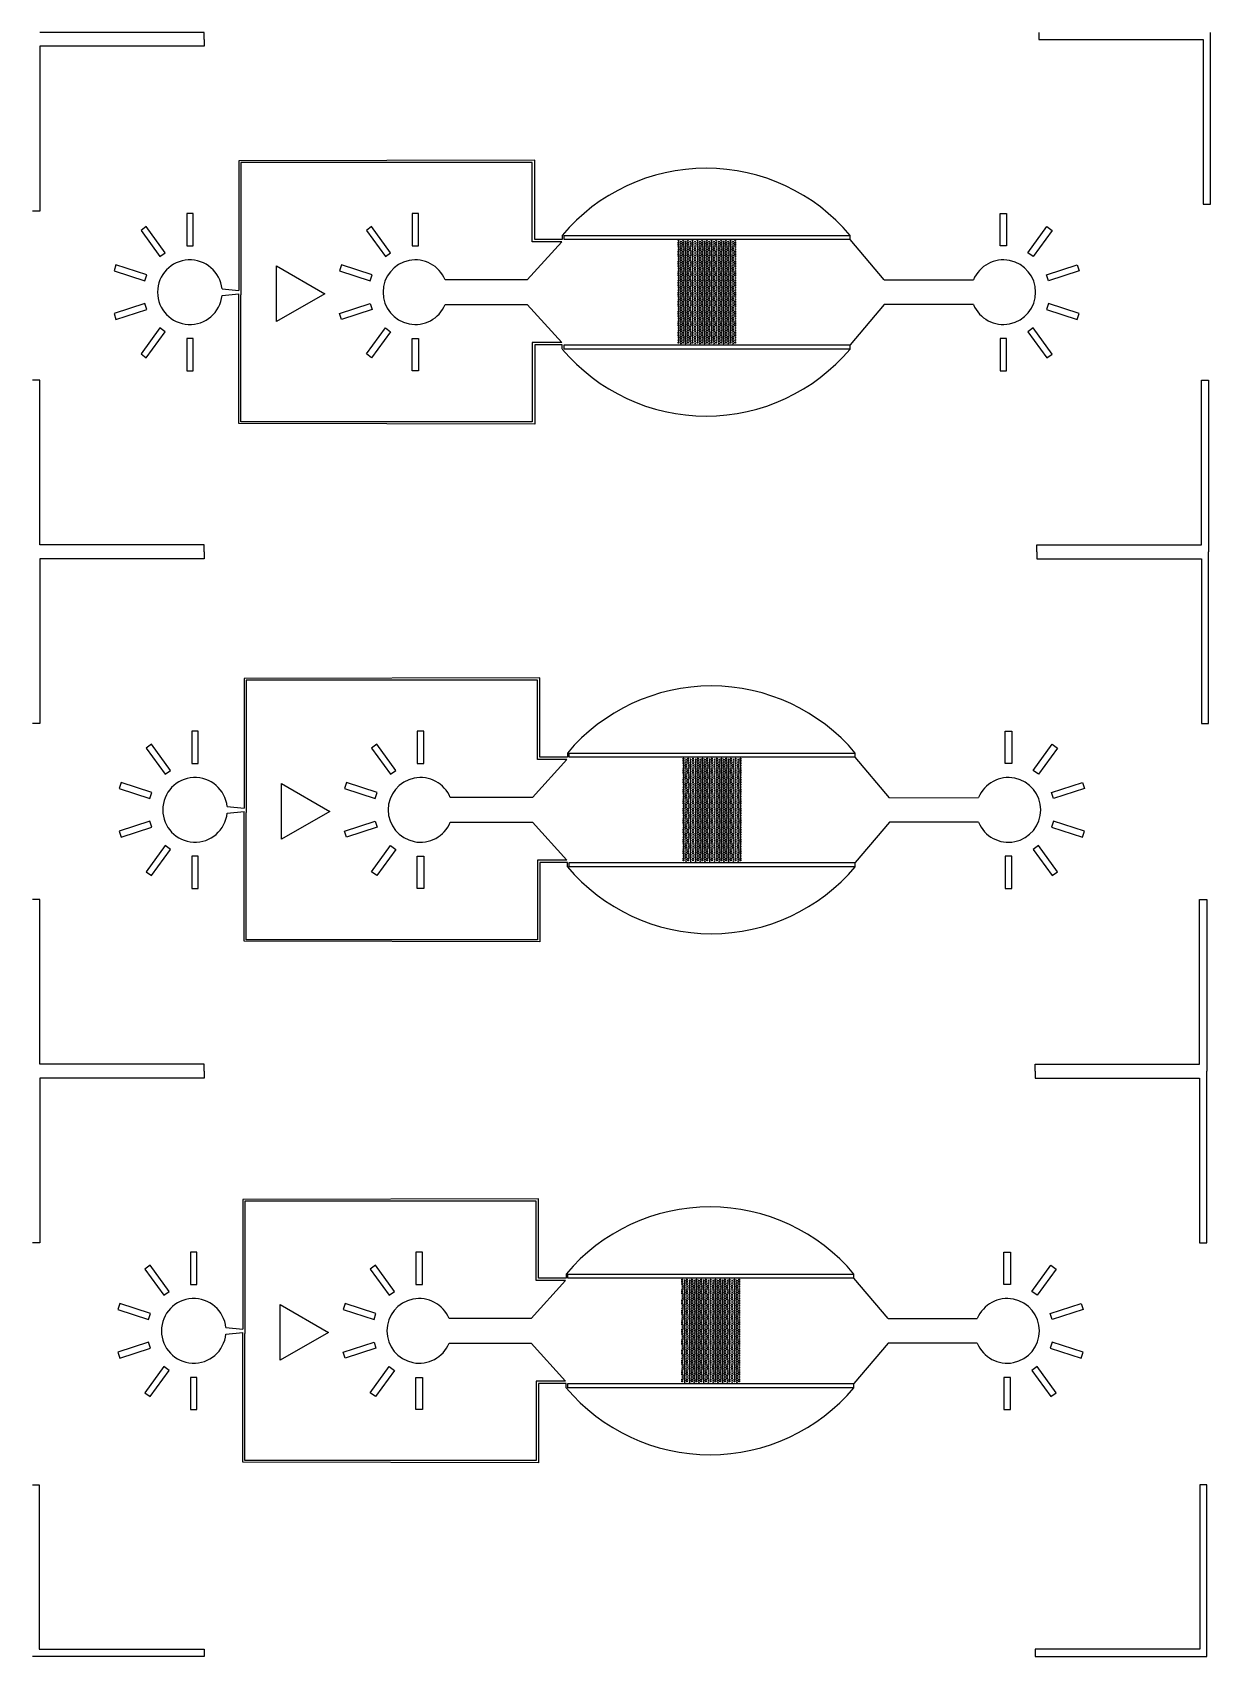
# Model space of a CAD drawing. Header units: millimetres. Extents: x 2102 to 86502, y 1818 to 64568.
# Drawn here: x 37444 to 64789, y 1818 to 39499 of the extents above; entities that cross this region are included whole.
import ezdxf

# ---------------------------------------------------------------- set-up
doc = ezdxf.new("R2010")
doc.units = ezdxf.units.MM
doc.layers.add('Layer-2', color=3, linetype='Continuous')

msp = doc.modelspace()

# ---------------------------------------------------------------- linework, layer by layer
at = {"layer": 'Layer-2'}
for p, q in [((41429, 39499), (37612, 39499)), ((41429, 39339), (41429, 39499)), ((41429, 39339), (41429, 39180)), ((60804, 39499), (60804, 39339)), ((60804, 39339), (64621, 39339)), ((64621, 39339), (64621, 35514)), ((64789, 35514), (64789, 39499)), ((41429, 39180), (37612, 39180)), ((37612, 39180), (37612, 35354)), ((49102, 36537), (42237, 36521)), ((42237, 36521), (42237, 33514)), ((49044, 36485), (42282, 36485)), ((42282, 36485), (42282, 33410)), ((49044, 34642), (49044, 36485)), ((49102, 34693), (49102, 36537)), ((64621, 35514), (64789, 35514)), ((37612, 35354), (37444, 35354)), ((41174, 35301), (41024, 35301)), ((41024, 35301), (41024, 34551)), ((41174, 34551), (41174, 35301)), ((46406, 35301), (46256, 35301)), ((46256, 35301), (46256, 34551)), ((46406, 34551), (46406, 35301)), ((59904, 34551), (59904, 35301)), ((59904, 35301), (60054, 35301)), ((60054, 35301), (60054, 34551)), ((40085, 34996), (39964, 34908)), ((39964, 34908), (40404, 34301)), ((40526, 34389), (40085, 34996)), ((45317, 34996), (45196, 34908)), ((45196, 34908), (45636, 34301)), ((45758, 34389), (45317, 34996)), ((49742, 34693), (49102, 34693)), ((49742, 34792), (49742, 34693)), ((49783, 34692), (49783, 34792)), ((49783, 34792), (56413, 34791)), ((56413, 34692), (49783, 34692)), ((52430, 34673), (52445, 34673)), ((52430, 34668), (52430, 34673)), ((52440, 34668), (52430, 34668)), ((52440, 34664), (52440, 34668)), ((52445, 34673), (52445, 34664)), ((52540, 34673), (52555, 34673)), ((52540, 34668), (52540, 34673)), ((52550, 34668), (52540, 34668)), ((52550, 34664), (52550, 34668)), ((52555, 34673), (52555, 34664)), ((52650, 34673), (52665, 34673)), ((52650, 34668), (52650, 34673)), ((52660, 34668), (52650, 34668)), ((52660, 34664), (52660, 34668)), ((52665, 34673), (52665, 34664)), ((52760, 34673), (52775, 34673)), ((52760, 34668), (52760, 34673)), ((52770, 34668), (52760, 34668)), ((52770, 34664), (52770, 34668)), ((52775, 34673), (52775, 34664)), ((52870, 34673), (52885, 34673)), ((52870, 34668), (52870, 34673)), ((52880, 34668), (52870, 34668)), ((52880, 34664), (52880, 34668)), ((52885, 34673), (52885, 34664)), ((52980, 34673), (52995, 34673)), ((52980, 34668), (52980, 34673)), ((52990, 34668), (52980, 34668)), ((52990, 34664), (52990, 34668)), ((52995, 34673), (52995, 34664)), ((53090, 34673), (53105, 34673)), ((53090, 34668), (53090, 34673)), ((53100, 34668), (53090, 34668)), ((53100, 34664), (53100, 34668)), ((53105, 34673), (53105, 34664)), ((53200, 34673), (53215, 34673)), ((53200, 34668), (53200, 34673)), ((53210, 34668), (53200, 34668)), ((53210, 34664), (53210, 34668)), ((53215, 34673), (53215, 34664)), ((53310, 34673), (53325, 34673)), ((53310, 34668), (53310, 34673)), ((53320, 34668), (53310, 34668)), ((53320, 34664), (53320, 34668)), ((53325, 34673), (53325, 34664)), ((53420, 34673), (53435, 34673)), ((53420, 34668), (53420, 34673)), ((53430, 34668), (53420, 34668)), ((53430, 34664), (53430, 34668)), ((53435, 34673), (53435, 34664)), ((53530, 34673), (53545, 34673)), ((53530, 34668), (53530, 34673)), ((53540, 34668), (53530, 34668)), ((53540, 34664), (53540, 34668)), ((53545, 34673), (53545, 34664)), ((53640, 34673), (53655, 34673)), ((53640, 34668), (53640, 34673)), ((53650, 34668), (53640, 34668)), ((53650, 34664), (53650, 34668)), ((53655, 34673), (53655, 34664)), ((53750, 34673), (53765, 34673)), ((53750, 34668), (53750, 34673)), ((53760, 34668), (53750, 34668)), ((53760, 34664), (53760, 34668)), ((53765, 34673), (53765, 34664)), ((56413, 34791), (56413, 34692)), ((56423, 34693), (56423, 34792)), ((57216, 33757), (56423, 34693)), ((60552, 34389), (60993, 34996)), ((61114, 34907), (60673, 34301)), ((60993, 34996), (61114, 34907)), ((40404, 34301), (40526, 34389)), ((41024, 34551), (41174, 34551)), ((45636, 34301), (45758, 34389)), ((46256, 34551), (46406, 34551)), ((48929, 33757), (49731, 34642)), ((49731, 34642), (49044, 34642)), ((52430, 34657), (52440, 34657)), ((52430, 34653), (52430, 34657)), ((52445, 34653), (52430, 34653)), ((52430, 34633), (52445, 34633)), ((52430, 34628), (52430, 34633)), ((52440, 34628), (52430, 34628)), ((52430, 34617), (52440, 34617)), ((52430, 34613), (52430, 34617)), ((52445, 34613), (52430, 34613)), ((52430, 34593), (52445, 34593)), ((52430, 34588), (52430, 34593)), ((52440, 34588), (52430, 34588)), ((52430, 34577), (52440, 34577)), ((52430, 34573), (52430, 34577)), ((52445, 34573), (52430, 34573)), ((52430, 34553), (52445, 34553)), ((52430, 34548), (52430, 34553)), ((52440, 34548), (52430, 34548)), ((52430, 34537), (52440, 34537)), ((52430, 34533), (52430, 34537)), ((52445, 34533), (52430, 34533)), ((52430, 34513), (52445, 34513)), ((52430, 34508), (52430, 34513)), ((52440, 34508), (52430, 34508)), ((52430, 34497), (52440, 34497)), ((52430, 34493), (52430, 34497)), ((52445, 34493), (52430, 34493)), ((52430, 34473), (52445, 34473)), ((52430, 34468), (52430, 34473)), ((52440, 34468), (52430, 34468)), ((52430, 34457), (52440, 34457)), ((52430, 34453), (52430, 34457)), ((52445, 34453), (52430, 34453)), ((52430, 34433), (52445, 34433)), ((52430, 34428), (52430, 34433)), ((52440, 34428), (52430, 34428)), ((52430, 34417), (52440, 34417)), ((52430, 34413), (52430, 34417)), ((52445, 34413), (52430, 34413)), ((52430, 34393), (52445, 34393)), ((52430, 34388), (52430, 34393)), ((52440, 34388), (52430, 34388)), ((52430, 34377), (52440, 34377)), ((52430, 34373), (52430, 34377)), ((52445, 34373), (52430, 34373)), ((52430, 34353), (52445, 34353)), ((52430, 34348), (52430, 34353)), ((52440, 34348), (52430, 34348)), ((52430, 34337), (52440, 34337)), ((52430, 34333), (52430, 34337)), ((52445, 34333), (52430, 34333)), ((52430, 34313), (52445, 34313)), ((52430, 34308), (52430, 34313)), ((52440, 34308), (52430, 34308)), ((52430, 34297), (52440, 34297)), ((52430, 34293), (52430, 34297)), ((52445, 34293), (52430, 34293)), ((52445, 34664), (52440, 34664)), ((52440, 34657), (52440, 34661)), ((52440, 34661), (52445, 34661)), ((52440, 34624), (52440, 34628)), ((52445, 34624), (52440, 34624)), ((52440, 34617), (52440, 34621)), ((52440, 34621), (52445, 34621)), ((52440, 34584), (52440, 34588)), ((52445, 34584), (52440, 34584)), ((52440, 34577), (52440, 34581)), ((52440, 34581), (52445, 34581)), ((52440, 34544), (52440, 34548)), ((52445, 34544), (52440, 34544)), ((52440, 34537), (52440, 34541)), ((52440, 34541), (52445, 34541)), ((52440, 34504), (52440, 34508)), ((52445, 34504), (52440, 34504)), ((52440, 34497), (52440, 34501)), ((52440, 34501), (52445, 34501)), ((52440, 34464), (52440, 34468)), ((52445, 34464), (52440, 34464)), ((52440, 34457), (52440, 34461)), ((52440, 34461), (52445, 34461)), ((52440, 34424), (52440, 34428)), ((52445, 34424), (52440, 34424)), ((52440, 34417), (52440, 34421)), ((52440, 34421), (52445, 34421)), ((52440, 34384), (52440, 34388)), ((52445, 34384), (52440, 34384)), ((52440, 34377), (52440, 34381)), ((52440, 34381), (52445, 34381)), ((52440, 34344), (52440, 34348)), ((52445, 34344), (52440, 34344)), ((52440, 34337), (52440, 34341)), ((52440, 34341), (52445, 34341)), ((52440, 34304), (52440, 34308)), ((52445, 34304), (52440, 34304)), ((52440, 34297), (52440, 34301)), ((52440, 34301), (52445, 34301)), ((52445, 34661), (52445, 34653)), ((52445, 34633), (52445, 34624)), ((52445, 34621), (52445, 34613)), ((52445, 34593), (52445, 34584)), ((52445, 34581), (52445, 34573)), ((52445, 34553), (52445, 34544)), ((52445, 34541), (52445, 34533)), ((52445, 34513), (52445, 34504)), ((52445, 34501), (52445, 34493)), ((52445, 34473), (52445, 34464)), ((52445, 34461), (52445, 34453)), ((52445, 34433), (52445, 34424)), ((52445, 34421), (52445, 34413)), ((52445, 34393), (52445, 34384)), ((52445, 34381), (52445, 34373)), ((52445, 34353), (52445, 34344)), ((52445, 34341), (52445, 34333)), ((52445, 34313), (52445, 34304)), ((52445, 34301), (52445, 34293)), ((52485, 34653), (52500, 34653)), ((52485, 34648), (52485, 34653)), ((52495, 34648), (52485, 34648)), ((52485, 34637), (52495, 34637)), ((52485, 34633), (52485, 34637)), ((52500, 34633), (52485, 34633)), ((52485, 34613), (52500, 34613)), ((52485, 34608), (52485, 34613)), ((52495, 34608), (52485, 34608)), ((52485, 34597), (52495, 34597)), ((52485, 34593), (52485, 34597)), ((52500, 34593), (52485, 34593)), ((52485, 34573), (52500, 34573)), ((52485, 34568), (52485, 34573)), ((52495, 34568), (52485, 34568)), ((52485, 34557), (52495, 34557)), ((52485, 34553), (52485, 34557)), ((52500, 34553), (52485, 34553)), ((52485, 34533), (52500, 34533)), ((52485, 34528), (52485, 34533)), ((52495, 34528), (52485, 34528)), ((52485, 34517), (52495, 34517)), ((52485, 34513), (52485, 34517)), ((52500, 34513), (52485, 34513)), ((52485, 34493), (52500, 34493)), ((52485, 34488), (52485, 34493)), ((52495, 34488), (52485, 34488)), ((52485, 34477), (52495, 34477)), ((52485, 34473), (52485, 34477)), ((52500, 34473), (52485, 34473)), ((52485, 34453), (52500, 34453)), ((52485, 34448), (52485, 34453)), ((52495, 34448), (52485, 34448)), ((52485, 34437), (52495, 34437)), ((52485, 34433), (52485, 34437)), ((52500, 34433), (52485, 34433)), ((52485, 34413), (52500, 34413)), ((52485, 34408), (52485, 34413)), ((52495, 34408), (52485, 34408)), ((52485, 34397), (52495, 34397)), ((52485, 34393), (52485, 34397)), ((52500, 34393), (52485, 34393)), ((52485, 34373), (52500, 34373)), ((52485, 34368), (52485, 34373)), ((52495, 34368), (52485, 34368)), ((52485, 34357), (52495, 34357)), ((52485, 34353), (52485, 34357)), ((52500, 34353), (52485, 34353)), ((52485, 34333), (52500, 34333)), ((52485, 34328), (52485, 34333)), ((52495, 34328), (52485, 34328)), ((52485, 34317), (52495, 34317)), ((52485, 34313), (52485, 34317)), ((52500, 34313), (52485, 34313)), ((52485, 34293), (52500, 34293)), ((52485, 34288), (52485, 34293)), ((52495, 34644), (52495, 34648)), ((52500, 34644), (52495, 34644)), ((52495, 34637), (52495, 34641)), ((52495, 34641), (52500, 34641)), ((52495, 34604), (52495, 34608)), ((52500, 34604), (52495, 34604)), ((52495, 34597), (52495, 34601)), ((52495, 34601), (52500, 34601)), ((52495, 34564), (52495, 34568)), ((52500, 34564), (52495, 34564)), ((52495, 34557), (52495, 34561)), ((52495, 34561), (52500, 34561)), ((52495, 34524), (52495, 34528)), ((52500, 34524), (52495, 34524)), ((52495, 34517), (52495, 34521)), ((52495, 34521), (52500, 34521)), ((52495, 34484), (52495, 34488)), ((52500, 34484), (52495, 34484)), ((52495, 34477), (52495, 34481)), ((52495, 34481), (52500, 34481)), ((52495, 34444), (52495, 34448)), ((52500, 34444), (52495, 34444)), ((52495, 34437), (52495, 34441)), ((52495, 34441), (52500, 34441)), ((52495, 34404), (52495, 34408)), ((52500, 34404), (52495, 34404)), ((52495, 34397), (52495, 34401)), ((52495, 34401), (52500, 34401)), ((52495, 34364), (52495, 34368)), ((52500, 34364), (52495, 34364)), ((52495, 34357), (52495, 34361)), ((52495, 34361), (52500, 34361)), ((52495, 34324), (52495, 34328)), ((52500, 34324), (52495, 34324)), ((52495, 34317), (52495, 34321)), ((52495, 34321), (52500, 34321)), ((52500, 34653), (52500, 34644)), ((52500, 34641), (52500, 34633)), ((52500, 34613), (52500, 34604)), ((52500, 34601), (52500, 34593)), ((52500, 34573), (52500, 34564)), ((52500, 34561), (52500, 34553)), ((52500, 34533), (52500, 34524)), ((52500, 34521), (52500, 34513)), ((52500, 34493), (52500, 34484)), ((52500, 34481), (52500, 34473)), ((52500, 34453), (52500, 34444)), ((52500, 34441), (52500, 34433)), ((52500, 34413), (52500, 34404)), ((52500, 34401), (52500, 34393)), ((52500, 34373), (52500, 34364)), ((52500, 34361), (52500, 34353)), ((52500, 34333), (52500, 34324)), ((52500, 34321), (52500, 34313)), ((52500, 34293), (52500, 34284)), ((52540, 34657), (52550, 34657)), ((52540, 34653), (52540, 34657)), ((52555, 34653), (52540, 34653)), ((52540, 34633), (52555, 34633)), ((52540, 34628), (52540, 34633)), ((52550, 34628), (52540, 34628)), ((52540, 34617), (52550, 34617)), ((52540, 34613), (52540, 34617)), ((52555, 34613), (52540, 34613)), ((52540, 34593), (52555, 34593)), ((52540, 34588), (52540, 34593)), ((52550, 34588), (52540, 34588)), ((52540, 34577), (52550, 34577)), ((52540, 34573), (52540, 34577)), ((52555, 34573), (52540, 34573)), ((52540, 34553), (52555, 34553)), ((52540, 34548), (52540, 34553)), ((52550, 34548), (52540, 34548)), ((52540, 34537), (52550, 34537)), ((52540, 34533), (52540, 34537)), ((52555, 34533), (52540, 34533)), ((52540, 34513), (52555, 34513)), ((52540, 34508), (52540, 34513)), ((52550, 34508), (52540, 34508)), ((52540, 34497), (52550, 34497)), ((52540, 34493), (52540, 34497)), ((52555, 34493), (52540, 34493)), ((52540, 34473), (52555, 34473)), ((52540, 34468), (52540, 34473)), ((52550, 34468), (52540, 34468)), ((52540, 34457), (52550, 34457)), ((52540, 34453), (52540, 34457)), ((52555, 34453), (52540, 34453)), ((52540, 34433), (52555, 34433)), ((52540, 34428), (52540, 34433)), ((52550, 34428), (52540, 34428)), ((52540, 34417), (52550, 34417)), ((52540, 34413), (52540, 34417)), ((52555, 34413), (52540, 34413)), ((52540, 34393), (52555, 34393)), ((52540, 34388), (52540, 34393)), ((52550, 34388), (52540, 34388)), ((52540, 34377), (52550, 34377)), ((52540, 34373), (52540, 34377)), ((52555, 34373), (52540, 34373)), ((52540, 34353), (52555, 34353)), ((52540, 34348), (52540, 34353)), ((52550, 34348), (52540, 34348)), ((52540, 34337), (52550, 34337)), ((52540, 34333), (52540, 34337)), ((52555, 34333), (52540, 34333)), ((52540, 34313), (52555, 34313)), ((52540, 34308), (52540, 34313)), ((52550, 34308), (52540, 34308)), ((52540, 34297), (52550, 34297)), ((52540, 34293), (52540, 34297)), ((52555, 34293), (52540, 34293)), ((52555, 34664), (52550, 34664)), ((52550, 34657), (52550, 34661)), ((52550, 34661), (52555, 34661)), ((52550, 34624), (52550, 34628)), ((52555, 34624), (52550, 34624)), ((52550, 34617), (52550, 34621)), ((52550, 34621), (52555, 34621)), ((52550, 34584), (52550, 34588)), ((52555, 34584), (52550, 34584)), ((52550, 34577), (52550, 34581)), ((52550, 34581), (52555, 34581)), ((52550, 34544), (52550, 34548)), ((52555, 34544), (52550, 34544)), ((52550, 34537), (52550, 34541)), ((52550, 34541), (52555, 34541)), ((52550, 34504), (52550, 34508)), ((52555, 34504), (52550, 34504)), ((52550, 34497), (52550, 34501)), ((52550, 34501), (52555, 34501)), ((52550, 34464), (52550, 34468)), ((52555, 34464), (52550, 34464)), ((52550, 34457), (52550, 34461)), ((52550, 34461), (52555, 34461)), ((52550, 34424), (52550, 34428)), ((52555, 34424), (52550, 34424)), ((52550, 34417), (52550, 34421)), ((52550, 34421), (52555, 34421)), ((52550, 34384), (52550, 34388)), ((52555, 34384), (52550, 34384)), ((52550, 34377), (52550, 34381)), ((52550, 34381), (52555, 34381)), ((52550, 34344), (52550, 34348)), ((52555, 34344), (52550, 34344)), ((52550, 34337), (52550, 34341)), ((52550, 34341), (52555, 34341)), ((52550, 34304), (52550, 34308)), ((52555, 34304), (52550, 34304)), ((52550, 34297), (52550, 34301)), ((52550, 34301), (52555, 34301)), ((52555, 34661), (52555, 34653)), ((52555, 34633), (52555, 34624)), ((52555, 34621), (52555, 34613)), ((52555, 34593), (52555, 34584)), ((52555, 34581), (52555, 34573)), ((52555, 34553), (52555, 34544)), ((52555, 34541), (52555, 34533)), ((52555, 34513), (52555, 34504)), ((52555, 34501), (52555, 34493)), ((52555, 34473), (52555, 34464)), ((52555, 34461), (52555, 34453)), ((52555, 34433), (52555, 34424)), ((52555, 34421), (52555, 34413)), ((52555, 34393), (52555, 34384)), ((52555, 34381), (52555, 34373)), ((52555, 34353), (52555, 34344)), ((52555, 34341), (52555, 34333)), ((52555, 34313), (52555, 34304)), ((52555, 34301), (52555, 34293)), ((52595, 34653), (52610, 34653)), ((52595, 34648), (52595, 34653)), ((52605, 34648), (52595, 34648)), ((52595, 34637), (52605, 34637)), ((52595, 34633), (52595, 34637)), ((52610, 34633), (52595, 34633)), ((52595, 34613), (52610, 34613)), ((52595, 34608), (52595, 34613)), ((52605, 34608), (52595, 34608)), ((52595, 34597), (52605, 34597)), ((52595, 34593), (52595, 34597)), ((52610, 34593), (52595, 34593)), ((52595, 34573), (52610, 34573)), ((52595, 34568), (52595, 34573)), ((52605, 34568), (52595, 34568)), ((52595, 34557), (52605, 34557)), ((52595, 34553), (52595, 34557)), ((52610, 34553), (52595, 34553)), ((52595, 34533), (52610, 34533)), ((52595, 34528), (52595, 34533)), ((52605, 34528), (52595, 34528)), ((52595, 34517), (52605, 34517)), ((52595, 34513), (52595, 34517)), ((52610, 34513), (52595, 34513)), ((52595, 34493), (52610, 34493)), ((52595, 34488), (52595, 34493)), ((52605, 34488), (52595, 34488)), ((52595, 34477), (52605, 34477)), ((52595, 34473), (52595, 34477)), ((52610, 34473), (52595, 34473)), ((52595, 34453), (52610, 34453)), ((52595, 34448), (52595, 34453)), ((52605, 34448), (52595, 34448)), ((52595, 34437), (52605, 34437)), ((52595, 34433), (52595, 34437)), ((52610, 34433), (52595, 34433)), ((52595, 34413), (52610, 34413)), ((52595, 34408), (52595, 34413)), ((52605, 34408), (52595, 34408)), ((52595, 34397), (52605, 34397)), ((52595, 34393), (52595, 34397)), ((52610, 34393), (52595, 34393)), ((52595, 34373), (52610, 34373)), ((52595, 34368), (52595, 34373)), ((52605, 34368), (52595, 34368)), ((52595, 34357), (52605, 34357)), ((52595, 34353), (52595, 34357)), ((52610, 34353), (52595, 34353)), ((52595, 34333), (52610, 34333)), ((52595, 34328), (52595, 34333)), ((52605, 34328), (52595, 34328)), ((52595, 34317), (52605, 34317)), ((52595, 34313), (52595, 34317)), ((52610, 34313), (52595, 34313)), ((52595, 34293), (52610, 34293)), ((52595, 34288), (52595, 34293)), ((52605, 34644), (52605, 34648)), ((52610, 34644), (52605, 34644)), ((52605, 34637), (52605, 34641)), ((52605, 34641), (52610, 34641)), ((52605, 34604), (52605, 34608)), ((52610, 34604), (52605, 34604)), ((52605, 34597), (52605, 34601)), ((52605, 34601), (52610, 34601)), ((52605, 34564), (52605, 34568)), ((52610, 34564), (52605, 34564)), ((52605, 34557), (52605, 34561)), ((52605, 34561), (52610, 34561)), ((52605, 34524), (52605, 34528)), ((52610, 34524), (52605, 34524)), ((52605, 34517), (52605, 34521)), ((52605, 34521), (52610, 34521)), ((52605, 34484), (52605, 34488)), ((52610, 34484), (52605, 34484)), ((52605, 34477), (52605, 34481)), ((52605, 34481), (52610, 34481)), ((52605, 34444), (52605, 34448)), ((52610, 34444), (52605, 34444)), ((52605, 34437), (52605, 34441)), ((52605, 34441), (52610, 34441)), ((52605, 34404), (52605, 34408)), ((52610, 34404), (52605, 34404)), ((52605, 34397), (52605, 34401)), ((52605, 34401), (52610, 34401)), ((52605, 34364), (52605, 34368)), ((52610, 34364), (52605, 34364)), ((52605, 34357), (52605, 34361)), ((52605, 34361), (52610, 34361)), ((52605, 34324), (52605, 34328)), ((52610, 34324), (52605, 34324)), ((52605, 34317), (52605, 34321)), ((52605, 34321), (52610, 34321)), ((52610, 34653), (52610, 34644)), ((52610, 34641), (52610, 34633)), ((52610, 34613), (52610, 34604)), ((52610, 34601), (52610, 34593)), ((52610, 34573), (52610, 34564)), ((52610, 34561), (52610, 34553)), ((52610, 34533), (52610, 34524)), ((52610, 34521), (52610, 34513)), ((52610, 34493), (52610, 34484)), ((52610, 34481), (52610, 34473)), ((52610, 34453), (52610, 34444)), ((52610, 34441), (52610, 34433)), ((52610, 34413), (52610, 34404)), ((52610, 34401), (52610, 34393)), ((52610, 34373), (52610, 34364)), ((52610, 34361), (52610, 34353)), ((52610, 34333), (52610, 34324)), ((52610, 34321), (52610, 34313)), ((52610, 34293), (52610, 34284)), ((52650, 34657), (52660, 34657)), ((52650, 34653), (52650, 34657)), ((52665, 34653), (52650, 34653)), ((52650, 34633), (52665, 34633)), ((52650, 34628), (52650, 34633)), ((52660, 34628), (52650, 34628)), ((52650, 34617), (52660, 34617)), ((52650, 34613), (52650, 34617)), ((52665, 34613), (52650, 34613)), ((52650, 34593), (52665, 34593)), ((52650, 34588), (52650, 34593)), ((52660, 34588), (52650, 34588)), ((52650, 34577), (52660, 34577)), ((52650, 34573), (52650, 34577)), ((52665, 34573), (52650, 34573)), ((52650, 34553), (52665, 34553)), ((52650, 34548), (52650, 34553)), ((52660, 34548), (52650, 34548)), ((52650, 34537), (52660, 34537)), ((52650, 34533), (52650, 34537)), ((52665, 34533), (52650, 34533)), ((52650, 34513), (52665, 34513)), ((52650, 34508), (52650, 34513)), ((52660, 34508), (52650, 34508)), ((52650, 34497), (52660, 34497)), ((52650, 34493), (52650, 34497)), ((52665, 34493), (52650, 34493)), ((52650, 34473), (52665, 34473)), ((52650, 34468), (52650, 34473)), ((52660, 34468), (52650, 34468)), ((52650, 34457), (52660, 34457)), ((52650, 34453), (52650, 34457)), ((52665, 34453), (52650, 34453)), ((52650, 34433), (52665, 34433)), ((52650, 34428), (52650, 34433)), ((52660, 34428), (52650, 34428)), ((52650, 34417), (52660, 34417)), ((52650, 34413), (52650, 34417)), ((52665, 34413), (52650, 34413)), ((52650, 34393), (52665, 34393)), ((52650, 34388), (52650, 34393)), ((52660, 34388), (52650, 34388)), ((52650, 34377), (52660, 34377)), ((52650, 34373), (52650, 34377)), ((52665, 34373), (52650, 34373)), ((52650, 34353), (52665, 34353)), ((52650, 34348), (52650, 34353)), ((52660, 34348), (52650, 34348)), ((52650, 34337), (52660, 34337)), ((52650, 34333), (52650, 34337)), ((52665, 34333), (52650, 34333)), ((52650, 34313), (52665, 34313)), ((52650, 34308), (52650, 34313)), ((52660, 34308), (52650, 34308)), ((52650, 34297), (52660, 34297)), ((52650, 34293), (52650, 34297)), ((52665, 34293), (52650, 34293)), ((52665, 34664), (52660, 34664)), ((52660, 34657), (52660, 34661)), ((52660, 34661), (52665, 34661)), ((52660, 34624), (52660, 34628)), ((52665, 34624), (52660, 34624)), ((52660, 34617), (52660, 34621)), ((52660, 34621), (52665, 34621)), ((52660, 34584), (52660, 34588)), ((52665, 34584), (52660, 34584)), ((52660, 34577), (52660, 34581)), ((52660, 34581), (52665, 34581)), ((52660, 34544), (52660, 34548)), ((52665, 34544), (52660, 34544)), ((52660, 34537), (52660, 34541)), ((52660, 34541), (52665, 34541)), ((52660, 34504), (52660, 34508)), ((52665, 34504), (52660, 34504)), ((52660, 34497), (52660, 34501)), ((52660, 34501), (52665, 34501)), ((52660, 34464), (52660, 34468)), ((52665, 34464), (52660, 34464)), ((52660, 34457), (52660, 34461)), ((52660, 34461), (52665, 34461)), ((52660, 34424), (52660, 34428)), ((52665, 34424), (52660, 34424)), ((52660, 34417), (52660, 34421)), ((52660, 34421), (52665, 34421)), ((52660, 34384), (52660, 34388)), ((52665, 34384), (52660, 34384)), ((52660, 34377), (52660, 34381)), ((52660, 34381), (52665, 34381)), ((52660, 34344), (52660, 34348)), ((52665, 34344), (52660, 34344)), ((52660, 34337), (52660, 34341)), ((52660, 34341), (52665, 34341)), ((52660, 34304), (52660, 34308)), ((52665, 34304), (52660, 34304)), ((52660, 34297), (52660, 34301)), ((52660, 34301), (52665, 34301)), ((52665, 34661), (52665, 34653)), ((52665, 34633), (52665, 34624)), ((52665, 34621), (52665, 34613)), ((52665, 34593), (52665, 34584)), ((52665, 34581), (52665, 34573)), ((52665, 34553), (52665, 34544)), ((52665, 34541), (52665, 34533)), ((52665, 34513), (52665, 34504)), ((52665, 34501), (52665, 34493)), ((52665, 34473), (52665, 34464)), ((52665, 34461), (52665, 34453)), ((52665, 34433), (52665, 34424)), ((52665, 34421), (52665, 34413)), ((52665, 34393), (52665, 34384)), ((52665, 34381), (52665, 34373)), ((52665, 34353), (52665, 34344)), ((52665, 34341), (52665, 34333)), ((52665, 34313), (52665, 34304)), ((52665, 34301), (52665, 34293)), ((52705, 34653), (52720, 34653)), ((52705, 34648), (52705, 34653)), ((52715, 34648), (52705, 34648)), ((52705, 34637), (52715, 34637)), ((52705, 34633), (52705, 34637)), ((52720, 34633), (52705, 34633)), ((52705, 34613), (52720, 34613)), ((52705, 34608), (52705, 34613)), ((52715, 34608), (52705, 34608)), ((52705, 34597), (52715, 34597)), ((52705, 34593), (52705, 34597)), ((52720, 34593), (52705, 34593)), ((52705, 34573), (52720, 34573)), ((52705, 34568), (52705, 34573)), ((52715, 34568), (52705, 34568)), ((52705, 34557), (52715, 34557)), ((52705, 34553), (52705, 34557)), ((52720, 34553), (52705, 34553)), ((52705, 34533), (52720, 34533)), ((52705, 34528), (52705, 34533)), ((52715, 34528), (52705, 34528)), ((52705, 34517), (52715, 34517)), ((52705, 34513), (52705, 34517)), ((52720, 34513), (52705, 34513)), ((52705, 34493), (52720, 34493)), ((52705, 34488), (52705, 34493)), ((52715, 34488), (52705, 34488)), ((52705, 34477), (52715, 34477)), ((52705, 34473), (52705, 34477)), ((52720, 34473), (52705, 34473)), ((52705, 34453), (52720, 34453)), ((52705, 34448), (52705, 34453)), ((52715, 34448), (52705, 34448)), ((52705, 34437), (52715, 34437)), ((52705, 34433), (52705, 34437)), ((52720, 34433), (52705, 34433)), ((52705, 34413), (52720, 34413)), ((52705, 34408), (52705, 34413)), ((52715, 34408), (52705, 34408)), ((52705, 34397), (52715, 34397)), ((52705, 34393), (52705, 34397)), ((52720, 34393), (52705, 34393)), ((52705, 34373), (52720, 34373)), ((52705, 34368), (52705, 34373)), ((52715, 34368), (52705, 34368)), ((52705, 34357), (52715, 34357)), ((52705, 34353), (52705, 34357)), ((52720, 34353), (52705, 34353)), ((52705, 34333), (52720, 34333)), ((52705, 34328), (52705, 34333)), ((52715, 34328), (52705, 34328)), ((52705, 34317), (52715, 34317)), ((52705, 34313), (52705, 34317)), ((52720, 34313), (52705, 34313)), ((52705, 34293), (52720, 34293)), ((52705, 34288), (52705, 34293)), ((52715, 34644), (52715, 34648)), ((52720, 34644), (52715, 34644)), ((52715, 34637), (52715, 34641)), ((52715, 34641), (52720, 34641)), ((52715, 34604), (52715, 34608)), ((52720, 34604), (52715, 34604)), ((52715, 34597), (52715, 34601)), ((52715, 34601), (52720, 34601)), ((52715, 34564), (52715, 34568)), ((52720, 34564), (52715, 34564)), ((52715, 34557), (52715, 34561)), ((52715, 34561), (52720, 34561)), ((52715, 34524), (52715, 34528)), ((52720, 34524), (52715, 34524)), ((52715, 34517), (52715, 34521)), ((52715, 34521), (52720, 34521)), ((52715, 34484), (52715, 34488)), ((52720, 34484), (52715, 34484)), ((52715, 34477), (52715, 34481)), ((52715, 34481), (52720, 34481)), ((52715, 34444), (52715, 34448)), ((52720, 34444), (52715, 34444)), ((52715, 34437), (52715, 34441)), ((52715, 34441), (52720, 34441)), ((52715, 34404), (52715, 34408)), ((52720, 34404), (52715, 34404)), ((52715, 34397), (52715, 34401)), ((52715, 34401), (52720, 34401)), ((52715, 34364), (52715, 34368)), ((52720, 34364), (52715, 34364)), ((52715, 34357), (52715, 34361)), ((52715, 34361), (52720, 34361)), ((52715, 34324), (52715, 34328)), ((52720, 34324), (52715, 34324)), ((52715, 34317), (52715, 34321)), ((52715, 34321), (52720, 34321)), ((52720, 34653), (52720, 34644)), ((52720, 34641), (52720, 34633)), ((52720, 34613), (52720, 34604)), ((52720, 34601), (52720, 34593)), ((52720, 34573), (52720, 34564)), ((52720, 34561), (52720, 34553)), ((52720, 34533), (52720, 34524)), ((52720, 34521), (52720, 34513)), ((52720, 34493), (52720, 34484)), ((52720, 34481), (52720, 34473)), ((52720, 34453), (52720, 34444)), ((52720, 34441), (52720, 34433)), ((52720, 34413), (52720, 34404)), ((52720, 34401), (52720, 34393)), ((52720, 34373), (52720, 34364)), ((52720, 34361), (52720, 34353)), ((52720, 34333), (52720, 34324)), ((52720, 34321), (52720, 34313)), ((52720, 34293), (52720, 34284)), ((52760, 34657), (52770, 34657)), ((52760, 34653), (52760, 34657)), ((52775, 34653), (52760, 34653)), ((52760, 34633), (52775, 34633)), ((52760, 34628), (52760, 34633)), ((52770, 34628), (52760, 34628)), ((52760, 34617), (52770, 34617)), ((52760, 34613), (52760, 34617)), ((52775, 34613), (52760, 34613)), ((52760, 34593), (52775, 34593)), ((52760, 34588), (52760, 34593)), ((52770, 34588), (52760, 34588)), ((52760, 34577), (52770, 34577)), ((52760, 34573), (52760, 34577)), ((52775, 34573), (52760, 34573)), ((52760, 34553), (52775, 34553)), ((52760, 34548), (52760, 34553)), ((52770, 34548), (52760, 34548)), ((52760, 34537), (52770, 34537)), ((52760, 34533), (52760, 34537)), ((52775, 34533), (52760, 34533)), ((52760, 34513), (52775, 34513)), ((52760, 34508), (52760, 34513)), ((52770, 34508), (52760, 34508)), ((52760, 34497), (52770, 34497)), ((52760, 34493), (52760, 34497)), ((52775, 34493), (52760, 34493)), ((52760, 34473), (52775, 34473)), ((52760, 34468), (52760, 34473)), ((52770, 34468), (52760, 34468)), ((52760, 34457), (52770, 34457)), ((52760, 34453), (52760, 34457)), ((52775, 34453), (52760, 34453)), ((52760, 34433), (52775, 34433)), ((52760, 34428), (52760, 34433)), ((52770, 34428), (52760, 34428)), ((52760, 34417), (52770, 34417)), ((52760, 34413), (52760, 34417)), ((52775, 34413), (52760, 34413)), ((52760, 34393), (52775, 34393)), ((52760, 34388), (52760, 34393)), ((52770, 34388), (52760, 34388)), ((52760, 34377), (52770, 34377)), ((52760, 34373), (52760, 34377)), ((52775, 34373), (52760, 34373)), ((52760, 34353), (52775, 34353)), ((52760, 34348), (52760, 34353)), ((52770, 34348), (52760, 34348)), ((52760, 34337), (52770, 34337)), ((52760, 34333), (52760, 34337)), ((52775, 34333), (52760, 34333)), ((52760, 34313), (52775, 34313)), ((52760, 34308), (52760, 34313)), ((52770, 34308), (52760, 34308)), ((52760, 34297), (52770, 34297)), ((52760, 34293), (52760, 34297)), ((52775, 34293), (52760, 34293)), ((52775, 34664), (52770, 34664)), ((52770, 34657), (52770, 34661)), ((52770, 34661), (52775, 34661)), ((52770, 34624), (52770, 34628)), ((52775, 34624), (52770, 34624)), ((52770, 34617), (52770, 34621)), ((52770, 34621), (52775, 34621)), ((52770, 34584), (52770, 34588)), ((52775, 34584), (52770, 34584)), ((52770, 34577), (52770, 34581)), ((52770, 34581), (52775, 34581)), ((52770, 34544), (52770, 34548)), ((52775, 34544), (52770, 34544)), ((52770, 34537), (52770, 34541)), ((52770, 34541), (52775, 34541)), ((52770, 34504), (52770, 34508)), ((52775, 34504), (52770, 34504)), ((52770, 34497), (52770, 34501)), ((52770, 34501), (52775, 34501)), ((52770, 34464), (52770, 34468)), ((52775, 34464), (52770, 34464)), ((52770, 34457), (52770, 34461)), ((52770, 34461), (52775, 34461)), ((52770, 34424), (52770, 34428)), ((52775, 34424), (52770, 34424)), ((52770, 34417), (52770, 34421)), ((52770, 34421), (52775, 34421)), ((52770, 34384), (52770, 34388)), ((52775, 34384), (52770, 34384)), ((52770, 34377), (52770, 34381)), ((52770, 34381), (52775, 34381)), ((52770, 34344), (52770, 34348)), ((52775, 34344), (52770, 34344)), ((52770, 34337), (52770, 34341)), ((52770, 34341), (52775, 34341)), ((52770, 34304), (52770, 34308)), ((52775, 34304), (52770, 34304)), ((52770, 34297), (52770, 34301)), ((52770, 34301), (52775, 34301)), ((52775, 34661), (52775, 34653)), ((52775, 34633), (52775, 34624)), ((52775, 34621), (52775, 34613)), ((52775, 34593), (52775, 34584)), ((52775, 34581), (52775, 34573)), ((52775, 34553), (52775, 34544)), ((52775, 34541), (52775, 34533)), ((52775, 34513), (52775, 34504)), ((52775, 34501), (52775, 34493)), ((52775, 34473), (52775, 34464)), ((52775, 34461), (52775, 34453)), ((52775, 34433), (52775, 34424)), ((52775, 34421), (52775, 34413)), ((52775, 34393), (52775, 34384)), ((52775, 34381), (52775, 34373)), ((52775, 34353), (52775, 34344)), ((52775, 34341), (52775, 34333)), ((52775, 34313), (52775, 34304)), ((52775, 34301), (52775, 34293)), ((52815, 34653), (52830, 34653)), ((52815, 34648), (52815, 34653)), ((52825, 34648), (52815, 34648)), ((52815, 34637), (52825, 34637)), ((52815, 34633), (52815, 34637)), ((52830, 34633), (52815, 34633)), ((52815, 34613), (52830, 34613)), ((52815, 34608), (52815, 34613)), ((52825, 34608), (52815, 34608)), ((52815, 34597), (52825, 34597)), ((52815, 34593), (52815, 34597)), ((52830, 34593), (52815, 34593)), ((52815, 34573), (52830, 34573)), ((52815, 34568), (52815, 34573)), ((52825, 34568), (52815, 34568)), ((52815, 34557), (52825, 34557)), ((52815, 34553), (52815, 34557)), ((52830, 34553), (52815, 34553)), ((52815, 34533), (52830, 34533)), ((52815, 34528), (52815, 34533)), ((52825, 34528), (52815, 34528)), ((52815, 34517), (52825, 34517)), ((52815, 34513), (52815, 34517)), ((52830, 34513), (52815, 34513)), ((52815, 34493), (52830, 34493)), ((52815, 34488), (52815, 34493)), ((52825, 34488), (52815, 34488)), ((52815, 34477), (52825, 34477)), ((52815, 34473), (52815, 34477)), ((52830, 34473), (52815, 34473)), ((52815, 34453), (52830, 34453)), ((52815, 34448), (52815, 34453)), ((52825, 34448), (52815, 34448)), ((52815, 34437), (52825, 34437)), ((52815, 34433), (52815, 34437)), ((52830, 34433), (52815, 34433)), ((52815, 34413), (52830, 34413)), ((52815, 34408), (52815, 34413)), ((52825, 34408), (52815, 34408)), ((52815, 34397), (52825, 34397)), ((52815, 34393), (52815, 34397)), ((52830, 34393), (52815, 34393)), ((52815, 34373), (52830, 34373)), ((52815, 34368), (52815, 34373)), ((52825, 34368), (52815, 34368)), ((52815, 34357), (52825, 34357)), ((52815, 34353), (52815, 34357)), ((52830, 34353), (52815, 34353)), ((52815, 34333), (52830, 34333)), ((52815, 34328), (52815, 34333)), ((52825, 34328), (52815, 34328)), ((52815, 34317), (52825, 34317)), ((52815, 34313), (52815, 34317)), ((52830, 34313), (52815, 34313)), ((52815, 34293), (52830, 34293)), ((52815, 34288), (52815, 34293)), ((52825, 34644), (52825, 34648)), ((52830, 34644), (52825, 34644)), ((52825, 34637), (52825, 34641)), ((52825, 34641), (52830, 34641)), ((52825, 34604), (52825, 34608)), ((52830, 34604), (52825, 34604)), ((52825, 34597), (52825, 34601)), ((52825, 34601), (52830, 34601)), ((52825, 34564), (52825, 34568)), ((52830, 34564), (52825, 34564)), ((52825, 34557), (52825, 34561)), ((52825, 34561), (52830, 34561)), ((52825, 34524), (52825, 34528)), ((52830, 34524), (52825, 34524)), ((52825, 34517), (52825, 34521)), ((52825, 34521), (52830, 34521)), ((52825, 34484), (52825, 34488)), ((52830, 34484), (52825, 34484)), ((52825, 34477), (52825, 34481)), ((52825, 34481), (52830, 34481)), ((52825, 34444), (52825, 34448)), ((52830, 34444), (52825, 34444)), ((52825, 34437), (52825, 34441)), ((52825, 34441), (52830, 34441)), ((52825, 34404), (52825, 34408)), ((52830, 34404), (52825, 34404)), ((52825, 34397), (52825, 34401)), ((52825, 34401), (52830, 34401)), ((52825, 34364), (52825, 34368)), ((52830, 34364), (52825, 34364)), ((52825, 34357), (52825, 34361)), ((52825, 34361), (52830, 34361)), ((52825, 34324), (52825, 34328)), ((52830, 34324), (52825, 34324)), ((52825, 34317), (52825, 34321)), ((52825, 34321), (52830, 34321)), ((52830, 34653), (52830, 34644)), ((52830, 34641), (52830, 34633)), ((52830, 34613), (52830, 34604)), ((52830, 34601), (52830, 34593)), ((52830, 34573), (52830, 34564)), ((52830, 34561), (52830, 34553)), ((52830, 34533), (52830, 34524)), ((52830, 34521), (52830, 34513)), ((52830, 34493), (52830, 34484)), ((52830, 34481), (52830, 34473)), ((52830, 34453), (52830, 34444)), ((52830, 34441), (52830, 34433)), ((52830, 34413), (52830, 34404)), ((52830, 34401), (52830, 34393)), ((52830, 34373), (52830, 34364)), ((52830, 34361), (52830, 34353)), ((52830, 34333), (52830, 34324)), ((52830, 34321), (52830, 34313)), ((52830, 34293), (52830, 34284)), ((52870, 34657), (52880, 34657)), ((52870, 34653), (52870, 34657)), ((52885, 34653), (52870, 34653)), ((52870, 34633), (52885, 34633)), ((52870, 34628), (52870, 34633)), ((52880, 34628), (52870, 34628)), ((52870, 34617), (52880, 34617)), ((52870, 34613), (52870, 34617)), ((52885, 34613), (52870, 34613)), ((52870, 34593), (52885, 34593)), ((52870, 34588), (52870, 34593)), ((52880, 34588), (52870, 34588)), ((52870, 34577), (52880, 34577)), ((52870, 34573), (52870, 34577)), ((52885, 34573), (52870, 34573)), ((52870, 34553), (52885, 34553)), ((52870, 34548), (52870, 34553)), ((52880, 34548), (52870, 34548)), ((52870, 34537), (52880, 34537)), ((52870, 34533), (52870, 34537)), ((52885, 34533), (52870, 34533)), ((52870, 34513), (52885, 34513)), ((52870, 34508), (52870, 34513)), ((52880, 34508), (52870, 34508)), ((52870, 34497), (52880, 34497)), ((52870, 34493), (52870, 34497)), ((52885, 34493), (52870, 34493)), ((52870, 34473), (52885, 34473)), ((52870, 34468), (52870, 34473)), ((52880, 34468), (52870, 34468)), ((52870, 34457), (52880, 34457)), ((52870, 34453), (52870, 34457)), ((52885, 34453), (52870, 34453)), ((52870, 34433), (52885, 34433)), ((52870, 34428), (52870, 34433)), ((52880, 34428), (52870, 34428)), ((52870, 34417), (52880, 34417)), ((52870, 34413), (52870, 34417)), ((52885, 34413), (52870, 34413)), ((52870, 34393), (52885, 34393)), ((52870, 34388), (52870, 34393)), ((52880, 34388), (52870, 34388)), ((52870, 34377), (52880, 34377)), ((52870, 34373), (52870, 34377)), ((52885, 34373), (52870, 34373)), ((52870, 34353), (52885, 34353)), ((52870, 34348), (52870, 34353)), ((52880, 34348), (52870, 34348)), ((52870, 34337), (52880, 34337)), ((52870, 34333), (52870, 34337)), ((52885, 34333), (52870, 34333)), ((52870, 34313), (52885, 34313)), ((52870, 34308), (52870, 34313)), ((52880, 34308), (52870, 34308)), ((52870, 34297), (52880, 34297)), ((52870, 34293), (52870, 34297)), ((52885, 34293), (52870, 34293)), ((52885, 34664), (52880, 34664)), ((52880, 34657), (52880, 34661)), ((52880, 34661), (52885, 34661)), ((52880, 34624), (52880, 34628)), ((52885, 34624), (52880, 34624)), ((52880, 34617), (52880, 34621)), ((52880, 34621), (52885, 34621)), ((52880, 34584), (52880, 34588)), ((52885, 34584), (52880, 34584)), ((52880, 34577), (52880, 34581)), ((52880, 34581), (52885, 34581)), ((52880, 34544), (52880, 34548)), ((52885, 34544), (52880, 34544)), ((52880, 34537), (52880, 34541)), ((52880, 34541), (52885, 34541)), ((52880, 34504), (52880, 34508)), ((52885, 34504), (52880, 34504)), ((52880, 34497), (52880, 34501)), ((52880, 34501), (52885, 34501)), ((52880, 34464), (52880, 34468)), ((52885, 34464), (52880, 34464)), ((52880, 34457), (52880, 34461)), ((52880, 34461), (52885, 34461)), ((52880, 34424), (52880, 34428)), ((52885, 34424), (52880, 34424)), ((52880, 34417), (52880, 34421)), ((52880, 34421), (52885, 34421)), ((52880, 34384), (52880, 34388)), ((52885, 34384), (52880, 34384)), ((52880, 34377), (52880, 34381)), ((52880, 34381), (52885, 34381)), ((52880, 34344), (52880, 34348)), ((52885, 34344), (52880, 34344)), ((52880, 34337), (52880, 34341)), ((52880, 34341), (52885, 34341)), ((52880, 34304), (52880, 34308)), ((52885, 34304), (52880, 34304)), ((52880, 34297), (52880, 34301)), ((52880, 34301), (52885, 34301)), ((52885, 34661), (52885, 34653)), ((52885, 34633), (52885, 34624)), ((52885, 34621), (52885, 34613)), ((52885, 34593), (52885, 34584)), ((52885, 34581), (52885, 34573)), ((52885, 34553), (52885, 34544)), ((52885, 34541), (52885, 34533)), ((52885, 34513), (52885, 34504)), ((52885, 34501), (52885, 34493)), ((52885, 34473), (52885, 34464)), ((52885, 34461), (52885, 34453)), ((52885, 34433), (52885, 34424)), ((52885, 34421), (52885, 34413)), ((52885, 34393), (52885, 34384)), ((52885, 34381), (52885, 34373)), ((52885, 34353), (52885, 34344)), ((52885, 34341), (52885, 34333)), ((52885, 34313), (52885, 34304)), ((52885, 34301), (52885, 34293)), ((52925, 34653), (52940, 34653)), ((52925, 34648), (52925, 34653)), ((52935, 34648), (52925, 34648)), ((52925, 34637), (52935, 34637)), ((52925, 34633), (52925, 34637)), ((52940, 34633), (52925, 34633)), ((52925, 34613), (52940, 34613)), ((52925, 34608), (52925, 34613)), ((52935, 34608), (52925, 34608)), ((52925, 34597), (52935, 34597)), ((52925, 34593), (52925, 34597)), ((52940, 34593), (52925, 34593)), ((52925, 34573), (52940, 34573)), ((52925, 34568), (52925, 34573)), ((52935, 34568), (52925, 34568)), ((52925, 34557), (52935, 34557)), ((52925, 34553), (52925, 34557)), ((52940, 34553), (52925, 34553)), ((52925, 34533), (52940, 34533)), ((52925, 34528), (52925, 34533)), ((52935, 34528), (52925, 34528)), ((52925, 34517), (52935, 34517)), ((52925, 34513), (52925, 34517)), ((52940, 34513), (52925, 34513)), ((52925, 34493), (52940, 34493)), ((52925, 34488), (52925, 34493)), ((52935, 34488), (52925, 34488)), ((52925, 34477), (52935, 34477)), ((52925, 34473), (52925, 34477)), ((52940, 34473), (52925, 34473)), ((52925, 34453), (52940, 34453)), ((52925, 34448), (52925, 34453)), ((52935, 34448), (52925, 34448)), ((52925, 34437), (52935, 34437)), ((52925, 34433), (52925, 34437)), ((52940, 34433), (52925, 34433)), ((52925, 34413), (52940, 34413)), ((52925, 34408), (52925, 34413)), ((52935, 34408), (52925, 34408)), ((52925, 34397), (52935, 34397)), ((52925, 34393), (52925, 34397)), ((52940, 34393), (52925, 34393)), ((52925, 34373), (52940, 34373)), ((52925, 34368), (52925, 34373)), ((52935, 34368), (52925, 34368)), ((52925, 34357), (52935, 34357)), ((52925, 34353), (52925, 34357)), ((52940, 34353), (52925, 34353)), ((52925, 34333), (52940, 34333)), ((52925, 34328), (52925, 34333)), ((52935, 34328), (52925, 34328)), ((52925, 34317), (52935, 34317)), ((52925, 34313), (52925, 34317)), ((52940, 34313), (52925, 34313)), ((52925, 34293), (52940, 34293)), ((52925, 34288), (52925, 34293)), ((52935, 34644), (52935, 34648)), ((52940, 34644), (52935, 34644)), ((52935, 34637), (52935, 34641)), ((52935, 34641), (52940, 34641)), ((52935, 34604), (52935, 34608)), ((52940, 34604), (52935, 34604)), ((52935, 34597), (52935, 34601)), ((52935, 34601), (52940, 34601)), ((52935, 34564), (52935, 34568)), ((52940, 34564), (52935, 34564)), ((52935, 34557), (52935, 34561)), ((52935, 34561), (52940, 34561)), ((52935, 34524), (52935, 34528)), ((52940, 34524), (52935, 34524)), ((52935, 34517), (52935, 34521)), ((52935, 34521), (52940, 34521)), ((52935, 34484), (52935, 34488)), ((52940, 34484), (52935, 34484)), ((52935, 34477), (52935, 34481)), ((52935, 34481), (52940, 34481)), ((52935, 34444), (52935, 34448)), ((52940, 34444), (52935, 34444)), ((52935, 34437), (52935, 34441)), ((52935, 34441), (52940, 34441)), ((52935, 34404), (52935, 34408)), ((52940, 34404), (52935, 34404)), ((52935, 34397), (52935, 34401)), ((52935, 34401), (52940, 34401)), ((52935, 34364), (52935, 34368)), ((52940, 34364), (52935, 34364)), ((52935, 34357), (52935, 34361)), ((52935, 34361), (52940, 34361)), ((52935, 34324), (52935, 34328)), ((52940, 34324), (52935, 34324)), ((52935, 34317), (52935, 34321)), ((52935, 34321), (52940, 34321)), ((52940, 34653), (52940, 34644)), ((52940, 34641), (52940, 34633)), ((52940, 34613), (52940, 34604)), ((52940, 34601), (52940, 34593)), ((52940, 34573), (52940, 34564)), ((52940, 34561), (52940, 34553)), ((52940, 34533), (52940, 34524)), ((52940, 34521), (52940, 34513)), ((52940, 34493), (52940, 34484)), ((52940, 34481), (52940, 34473)), ((52940, 34453), (52940, 34444)), ((52940, 34441), (52940, 34433)), ((52940, 34413), (52940, 34404)), ((52940, 34401), (52940, 34393)), ((52940, 34373), (52940, 34364)), ((52940, 34361), (52940, 34353)), ((52940, 34333), (52940, 34324)), ((52940, 34321), (52940, 34313)), ((52940, 34293), (52940, 34284)), ((52980, 34657), (52990, 34657)), ((52980, 34653), (52980, 34657)), ((52995, 34653), (52980, 34653)), ((52980, 34633), (52995, 34633)), ((52980, 34628), (52980, 34633)), ((52990, 34628), (52980, 34628)), ((52980, 34617), (52990, 34617)), ((52980, 34613), (52980, 34617)), ((52995, 34613), (52980, 34613)), ((52980, 34593), (52995, 34593)), ((52980, 34588), (52980, 34593)), ((52990, 34588), (52980, 34588)), ((52980, 34577), (52990, 34577)), ((52980, 34573), (52980, 34577)), ((52995, 34573), (52980, 34573)), ((52980, 34553), (52995, 34553)), ((52980, 34548), (52980, 34553)), ((52990, 34548), (52980, 34548)), ((52980, 34537), (52990, 34537)), ((52980, 34533), (52980, 34537)), ((52995, 34533), (52980, 34533)), ((52980, 34513), (52995, 34513)), ((52980, 34508), (52980, 34513)), ((52990, 34508), (52980, 34508)), ((52980, 34497), (52990, 34497)), ((52980, 34493), (52980, 34497)), ((52995, 34493), (52980, 34493)), ((52980, 34473), (52995, 34473)), ((52980, 34468), (52980, 34473)), ((52990, 34468), (52980, 34468)), ((52980, 34457), (52990, 34457)), ((52980, 34453), (52980, 34457)), ((52995, 34453), (52980, 34453)), ((52980, 34433), (52995, 34433)), ((52980, 34428), (52980, 34433)), ((52990, 34428), (52980, 34428)), ((52980, 34417), (52990, 34417)), ((52980, 34413), (52980, 34417)), ((52995, 34413), (52980, 34413)), ((52980, 34393), (52995, 34393)), ((52980, 34388), (52980, 34393)), ((52990, 34388), (52980, 34388)), ((52980, 34377), (52990, 34377)), ((52980, 34373), (52980, 34377)), ((52995, 34373), (52980, 34373)), ((52980, 34353), (52995, 34353)), ((52980, 34348), (52980, 34353)), ((52990, 34348), (52980, 34348)), ((52980, 34337), (52990, 34337)), ((52980, 34333), (52980, 34337)), ((52995, 34333), (52980, 34333)), ((52980, 34313), (52995, 34313)), ((52980, 34308), (52980, 34313)), ((52990, 34308), (52980, 34308)), ((52980, 34297), (52990, 34297)), ((52980, 34293), (52980, 34297)), ((52995, 34293), (52980, 34293)), ((52995, 34664), (52990, 34664)), ((52990, 34657), (52990, 34661)), ((52990, 34661), (52995, 34661)), ((52990, 34624), (52990, 34628)), ((52995, 34624), (52990, 34624)), ((52990, 34617), (52990, 34621)), ((52990, 34621), (52995, 34621)), ((52990, 34584), (52990, 34588)), ((52995, 34584), (52990, 34584)), ((52990, 34577), (52990, 34581)), ((52990, 34581), (52995, 34581)), ((52990, 34544), (52990, 34548)), ((52995, 34544), (52990, 34544)), ((52990, 34537), (52990, 34541)), ((52990, 34541), (52995, 34541)), ((52990, 34504), (52990, 34508)), ((52995, 34504), (52990, 34504)), ((52990, 34497), (52990, 34501)), ((52990, 34501), (52995, 34501)), ((52990, 34464), (52990, 34468)), ((52995, 34464), (52990, 34464)), ((52990, 34457), (52990, 34461)), ((52990, 34461), (52995, 34461)), ((52990, 34424), (52990, 34428)), ((52995, 34424), (52990, 34424)), ((52990, 34417), (52990, 34421)), ((52990, 34421), (52995, 34421)), ((52990, 34384), (52990, 34388)), ((52995, 34384), (52990, 34384)), ((52990, 34377), (52990, 34381)), ((52990, 34381), (52995, 34381)), ((52990, 34344), (52990, 34348)), ((52995, 34344), (52990, 34344)), ((52990, 34337), (52990, 34341)), ((52990, 34341), (52995, 34341)), ((52990, 34304), (52990, 34308)), ((52995, 34304), (52990, 34304)), ((52990, 34297), (52990, 34301)), ((52990, 34301), (52995, 34301)), ((52995, 34661), (52995, 34653)), ((52995, 34633), (52995, 34624)), ((52995, 34621), (52995, 34613)), ((52995, 34593), (52995, 34584)), ((52995, 34581), (52995, 34573)), ((52995, 34553), (52995, 34544)), ((52995, 34541), (52995, 34533)), ((52995, 34513), (52995, 34504)), ((52995, 34501), (52995, 34493)), ((52995, 34473), (52995, 34464)), ((52995, 34461), (52995, 34453)), ((52995, 34433), (52995, 34424)), ((52995, 34421), (52995, 34413)), ((52995, 34393), (52995, 34384)), ((52995, 34381), (52995, 34373)), ((52995, 34353), (52995, 34344)), ((52995, 34341), (52995, 34333)), ((52995, 34313), (52995, 34304)), ((52995, 34301), (52995, 34293)), ((53035, 34653), (53050, 34653)), ((53035, 34648), (53035, 34653)), ((53045, 34648), (53035, 34648)), ((53035, 34637), (53045, 34637)), ((53035, 34633), (53035, 34637)), ((53050, 34633), (53035, 34633)), ((53035, 34613), (53050, 34613)), ((53035, 34608), (53035, 34613)), ((53045, 34608), (53035, 34608)), ((53035, 34597), (53045, 34597)), ((53035, 34593), (53035, 34597)), ((53050, 34593), (53035, 34593)), ((53035, 34573), (53050, 34573)), ((53035, 34568), (53035, 34573)), ((53045, 34568), (53035, 34568)), ((53035, 34557), (53045, 34557)), ((53035, 34553), (53035, 34557)), ((53050, 34553), (53035, 34553)), ((53035, 34533), (53050, 34533)), ((53035, 34528), (53035, 34533)), ((53045, 34528), (53035, 34528)), ((53035, 34517), (53045, 34517)), ((53035, 34513), (53035, 34517)), ((53050, 34513), (53035, 34513)), ((53035, 34493), (53050, 34493)), ((53035, 34488), (53035, 34493)), ((53045, 34488), (53035, 34488)), ((53035, 34477), (53045, 34477)), ((53035, 34473), (53035, 34477)), ((53050, 34473), (53035, 34473)), ((53035, 34453), (53050, 34453)), ((53035, 34448), (53035, 34453)), ((53045, 34448), (53035, 34448)), ((53035, 34437), (53045, 34437)), ((53035, 34433), (53035, 34437)), ((53050, 34433), (53035, 34433)), ((53035, 34413), (53050, 34413)), ((53035, 34408), (53035, 34413)), ((53045, 34408), (53035, 34408)), ((53035, 34397), (53045, 34397)), ((53035, 34393), (53035, 34397)), ((53050, 34393), (53035, 34393)), ((53035, 34373), (53050, 34373)), ((53035, 34368), (53035, 34373)), ((53045, 34368), (53035, 34368)), ((53035, 34357), (53045, 34357)), ((53035, 34353), (53035, 34357)), ((53050, 34353), (53035, 34353)), ((53035, 34333), (53050, 34333)), ((53035, 34328), (53035, 34333)), ((53045, 34328), (53035, 34328)), ((53035, 34317), (53045, 34317)), ((53035, 34313), (53035, 34317)), ((53050, 34313), (53035, 34313)), ((53035, 34293), (53050, 34293)), ((53035, 34288), (53035, 34293)), ((53045, 34644), (53045, 34648)), ((53050, 34644), (53045, 34644)), ((53045, 34637), (53045, 34641)), ((53045, 34641), (53050, 34641)), ((53045, 34604), (53045, 34608)), ((53050, 34604), (53045, 34604)), ((53045, 34597), (53045, 34601)), ((53045, 34601), (53050, 34601)), ((53045, 34564), (53045, 34568)), ((53050, 34564), (53045, 34564)), ((53045, 34557), (53045, 34561)), ((53045, 34561), (53050, 34561)), ((53045, 34524), (53045, 34528)), ((53050, 34524), (53045, 34524)), ((53045, 34517), (53045, 34521)), ((53045, 34521), (53050, 34521)), ((53045, 34484), (53045, 34488)), ((53050, 34484), (53045, 34484)), ((53045, 34477), (53045, 34481)), ((53045, 34481), (53050, 34481)), ((53045, 34444), (53045, 34448)), ((53050, 34444), (53045, 34444)), ((53045, 34437), (53045, 34441)), ((53045, 34441), (53050, 34441)), ((53045, 34404), (53045, 34408)), ((53050, 34404), (53045, 34404)), ((53045, 34397), (53045, 34401)), ((53045, 34401), (53050, 34401)), ((53045, 34364), (53045, 34368)), ((53050, 34364), (53045, 34364)), ((53045, 34357), (53045, 34361)), ((53045, 34361), (53050, 34361)), ((53045, 34324), (53045, 34328)), ((53050, 34324), (53045, 34324)), ((53045, 34317), (53045, 34321)), ((53045, 34321), (53050, 34321)), ((53050, 34653), (53050, 34644)), ((53050, 34641), (53050, 34633)), ((53050, 34613), (53050, 34604)), ((53050, 34601), (53050, 34593)), ((53050, 34573), (53050, 34564)), ((53050, 34561), (53050, 34553)), ((53050, 34533), (53050, 34524)), ((53050, 34521), (53050, 34513)), ((53050, 34493), (53050, 34484)), ((53050, 34481), (53050, 34473)), ((53050, 34453), (53050, 34444)), ((53050, 34441), (53050, 34433)), ((53050, 34413), (53050, 34404)), ((53050, 34401), (53050, 34393)), ((53050, 34373), (53050, 34364)), ((53050, 34361), (53050, 34353)), ((53050, 34333), (53050, 34324)), ((53050, 34321), (53050, 34313)), ((53050, 34293), (53050, 34284)), ((53090, 34657), (53100, 34657)), ((53090, 34653), (53090, 34657)), ((53105, 34653), (53090, 34653)), ((53090, 34633), (53105, 34633)), ((53090, 34628), (53090, 34633)), ((53100, 34628), (53090, 34628)), ((53090, 34617), (53100, 34617)), ((53090, 34613), (53090, 34617)), ((53105, 34613), (53090, 34613)), ((53090, 34593), (53105, 34593)), ((53090, 34588), (53090, 34593)), ((53100, 34588), (53090, 34588)), ((53090, 34577), (53100, 34577)), ((53090, 34573), (53090, 34577)), ((53105, 34573), (53090, 34573)), ((53090, 34553), (53105, 34553)), ((53090, 34548), (53090, 34553)), ((53100, 34548), (53090, 34548)), ((53090, 34537), (53100, 34537)), ((53090, 34533), (53090, 34537)), ((53105, 34533), (53090, 34533)), ((53090, 34513), (53105, 34513)), ((53090, 34508), (53090, 34513)), ((53100, 34508), (53090, 34508)), ((53090, 34497), (53100, 34497)), ((53090, 34493), (53090, 34497)), ((53105, 34493), (53090, 34493)), ((53090, 34473), (53105, 34473)), ((53090, 34468), (53090, 34473)), ((53100, 34468), (53090, 34468)), ((53090, 34457), (53100, 34457)), ((53090, 34453), (53090, 34457)), ((53105, 34453), (53090, 34453)), ((53090, 34433), (53105, 34433)), ((53090, 34428), (53090, 34433)), ((53100, 34428), (53090, 34428)), ((53090, 34417), (53100, 34417)), ((53090, 34413), (53090, 34417)), ((53105, 34413), (53090, 34413)), ((53090, 34393), (53105, 34393)), ((53090, 34388), (53090, 34393)), ((53100, 34388), (53090, 34388)), ((53090, 34377), (53100, 34377)), ((53090, 34373), (53090, 34377)), ((53105, 34373), (53090, 34373)), ((53090, 34353), (53105, 34353)), ((53090, 34348), (53090, 34353)), ((53100, 34348), (53090, 34348)), ((53090, 34337), (53100, 34337)), ((53090, 34333), (53090, 34337)), ((53105, 34333), (53090, 34333)), ((53090, 34313), (53105, 34313)), ((53090, 34308), (53090, 34313)), ((53100, 34308), (53090, 34308)), ((53090, 34297), (53100, 34297)), ((53090, 34293), (53090, 34297)), ((53105, 34293), (53090, 34293)), ((53105, 34664), (53100, 34664)), ((53100, 34657), (53100, 34661)), ((53100, 34661), (53105, 34661)), ((53100, 34624), (53100, 34628)), ((53105, 34624), (53100, 34624)), ((53100, 34617), (53100, 34621)), ((53100, 34621), (53105, 34621)), ((53100, 34584), (53100, 34588)), ((53105, 34584), (53100, 34584)), ((53100, 34577), (53100, 34581)), ((53100, 34581), (53105, 34581)), ((53100, 34544), (53100, 34548)), ((53105, 34544), (53100, 34544)), ((53100, 34537), (53100, 34541)), ((53100, 34541), (53105, 34541)), ((53100, 34504), (53100, 34508)), ((53105, 34504), (53100, 34504)), ((53100, 34497), (53100, 34501)), ((53100, 34501), (53105, 34501)), ((53100, 34464), (53100, 34468)), ((53105, 34464), (53100, 34464)), ((53100, 34457), (53100, 34461)), ((53100, 34461), (53105, 34461)), ((53100, 34424), (53100, 34428)), ((53105, 34424), (53100, 34424)), ((53100, 34417), (53100, 34421)), ((53100, 34421), (53105, 34421)), ((53100, 34384), (53100, 34388)), ((53105, 34384), (53100, 34384)), ((53100, 34377), (53100, 34381)), ((53100, 34381), (53105, 34381)), ((53100, 34344), (53100, 34348)), ((53105, 34344), (53100, 34344)), ((53100, 34337), (53100, 34341)), ((53100, 34341), (53105, 34341)), ((53100, 34304), (53100, 34308)), ((53105, 34304), (53100, 34304)), ((53100, 34297), (53100, 34301)), ((53100, 34301), (53105, 34301)), ((53105, 34661), (53105, 34653)), ((53105, 34633), (53105, 34624)), ((53105, 34621), (53105, 34613)), ((53105, 34593), (53105, 34584)), ((53105, 34581), (53105, 34573)), ((53105, 34553), (53105, 34544)), ((53105, 34541), (53105, 34533)), ((53105, 34513), (53105, 34504)), ((53105, 34501), (53105, 34493)), ((53105, 34473), (53105, 34464)), ((53105, 34461), (53105, 34453)), ((53105, 34433), (53105, 34424)), ((53105, 34421), (53105, 34413)), ((53105, 34393), (53105, 34384)), ((53105, 34381), (53105, 34373)), ((53105, 34353), (53105, 34344)), ((53105, 34341), (53105, 34333)), ((53105, 34313), (53105, 34304)), ((53105, 34301), (53105, 34293)), ((53145, 34653), (53160, 34653)), ((53145, 34648), (53145, 34653)), ((53155, 34648), (53145, 34648)), ((53145, 34637), (53155, 34637)), ((53145, 34633), (53145, 34637)), ((53160, 34633), (53145, 34633)), ((53145, 34613), (53160, 34613)), ((53145, 34608), (53145, 34613)), ((53155, 34608), (53145, 34608)), ((53145, 34597), (53155, 34597)), ((53145, 34593), (53145, 34597)), ((53160, 34593), (53145, 34593)), ((53145, 34573), (53160, 34573)), ((53145, 34568), (53145, 34573)), ((53155, 34568), (53145, 34568)), ((53145, 34557), (53155, 34557)), ((53145, 34553), (53145, 34557)), ((53160, 34553), (53145, 34553)), ((53145, 34533), (53160, 34533)), ((53145, 34528), (53145, 34533)), ((53155, 34528), (53145, 34528)), ((53145, 34517), (53155, 34517)), ((53145, 34513), (53145, 34517)), ((53160, 34513), (53145, 34513)), ((53145, 34493), (53160, 34493)), ((53145, 34488), (53145, 34493)), ((53155, 34488), (53145, 34488)), ((53145, 34477), (53155, 34477)), ((53145, 34473), (53145, 34477)), ((53160, 34473), (53145, 34473)), ((53145, 34453), (53160, 34453)), ((53145, 34448), (53145, 34453)), ((53155, 34448), (53145, 34448)), ((53145, 34437), (53155, 34437)), ((53145, 34433), (53145, 34437)), ((53160, 34433), (53145, 34433)), ((53145, 34413), (53160, 34413)), ((53145, 34408), (53145, 34413)), ((53155, 34408), (53145, 34408)), ((53145, 34397), (53155, 34397)), ((53145, 34393), (53145, 34397)), ((53160, 34393), (53145, 34393)), ((53145, 34373), (53160, 34373)), ((53145, 34368), (53145, 34373)), ((53155, 34368), (53145, 34368)), ((53145, 34357), (53155, 34357)), ((53145, 34353), (53145, 34357)), ((53160, 34353), (53145, 34353)), ((53145, 34333), (53160, 34333)), ((53145, 34328), (53145, 34333)), ((53155, 34328), (53145, 34328)), ((53145, 34317), (53155, 34317)), ((53145, 34313), (53145, 34317)), ((53160, 34313), (53145, 34313)), ((53145, 34293), (53160, 34293)), ((53145, 34288), (53145, 34293)), ((53155, 34644), (53155, 34648)), ((53160, 34644), (53155, 34644)), ((53155, 34637), (53155, 34641)), ((53155, 34641), (53160, 34641)), ((53155, 34604), (53155, 34608)), ((53160, 34604), (53155, 34604)), ((53155, 34597), (53155, 34601)), ((53155, 34601), (53160, 34601)), ((53155, 34564), (53155, 34568)), ((53160, 34564), (53155, 34564)), ((53155, 34557), (53155, 34561)), ((53155, 34561), (53160, 34561)), ((53155, 34524), (53155, 34528)), ((53160, 34524), (53155, 34524)), ((53155, 34517), (53155, 34521)), ((53155, 34521), (53160, 34521)), ((53155, 34484), (53155, 34488)), ((53160, 34484), (53155, 34484)), ((53155, 34477), (53155, 34481)), ((53155, 34481), (53160, 34481)), ((53155, 34444), (53155, 34448)), ((53160, 34444), (53155, 34444)), ((53155, 34437), (53155, 34441)), ((53155, 34441), (53160, 34441)), ((53155, 34404), (53155, 34408)), ((53160, 34404), (53155, 34404)), ((53155, 34397), (53155, 34401)), ((53155, 34401), (53160, 34401)), ((53155, 34364), (53155, 34368)), ((53160, 34364), (53155, 34364)), ((53155, 34357), (53155, 34361)), ((53155, 34361), (53160, 34361)), ((53155, 34324), (53155, 34328)), ((53160, 34324), (53155, 34324)), ((53155, 34317), (53155, 34321)), ((53155, 34321), (53160, 34321)), ((53160, 34653), (53160, 34644)), ((53160, 34641), (53160, 34633)), ((53160, 34613), (53160, 34604)), ((53160, 34601), (53160, 34593)), ((53160, 34573), (53160, 34564)), ((53160, 34561), (53160, 34553)), ((53160, 34533), (53160, 34524)), ((53160, 34521), (53160, 34513)), ((53160, 34493), (53160, 34484)), ((53160, 34481), (53160, 34473)), ((53160, 34453), (53160, 34444)), ((53160, 34441), (53160, 34433)), ((53160, 34413), (53160, 34404)), ((53160, 34401), (53160, 34393)), ((53160, 34373), (53160, 34364)), ((53160, 34361), (53160, 34353)), ((53160, 34333), (53160, 34324)), ((53160, 34321), (53160, 34313)), ((53160, 34293), (53160, 34284)), ((53200, 34657), (53210, 34657)), ((53200, 34653), (53200, 34657)), ((53215, 34653), (53200, 34653)), ((53200, 34633), (53215, 34633)), ((53200, 34628), (53200, 34633)), ((53210, 34628), (53200, 34628)), ((53200, 34617), (53210, 34617)), ((53200, 34613), (53200, 34617)), ((53215, 34613), (53200, 34613)), ((53200, 34593), (53215, 34593)), ((53200, 34588), (53200, 34593)), ((53210, 34588), (53200, 34588)), ((53200, 34577), (53210, 34577)), ((53200, 34573), (53200, 34577)), ((53215, 34573), (53200, 34573)), ((53200, 34553), (53215, 34553)), ((53200, 34548), (53200, 34553)), ((53210, 34548), (53200, 34548)), ((53200, 34537), (53210, 34537)), ((53200, 34533), (53200, 34537)), ((53215, 34533), (53200, 34533)), ((53200, 34513), (53215, 34513)), ((53200, 34508), (53200, 34513)), ((53210, 34508), (53200, 34508)), ((53200, 34497), (53210, 34497)), ((53200, 34493), (53200, 34497)), ((53215, 34493), (53200, 34493)), ((53200, 34473), (53215, 34473)), ((53200, 34468), (53200, 34473)), ((53210, 34468), (53200, 34468)), ((53200, 34457), (53210, 34457)), ((53200, 34453), (53200, 34457)), ((53215, 34453), (53200, 34453)), ((53200, 34433), (53215, 34433)), ((53200, 34428), (53200, 34433)), ((53210, 34428), (53200, 34428)), ((53200, 34417), (53210, 34417)), ((53200, 34413), (53200, 34417)), ((53215, 34413), (53200, 34413)), ((53200, 34393), (53215, 34393)), ((53200, 34388), (53200, 34393)), ((53210, 34388), (53200, 34388)), ((53200, 34377), (53210, 34377)), ((53200, 34373), (53200, 34377)), ((53215, 34373), (53200, 34373)), ((53200, 34353), (53215, 34353)), ((53200, 34348), (53200, 34353)), ((53210, 34348), (53200, 34348)), ((53200, 34337), (53210, 34337)), ((53200, 34333), (53200, 34337)), ((53215, 34333), (53200, 34333)), ((53200, 34313), (53215, 34313)), ((53200, 34308), (53200, 34313)), ((53210, 34308), (53200, 34308)), ((53200, 34297), (53210, 34297)), ((53200, 34293), (53200, 34297)), ((53215, 34293), (53200, 34293)), ((53215, 34664), (53210, 34664)), ((53210, 34657), (53210, 34661)), ((53210, 34661), (53215, 34661)), ((53210, 34624), (53210, 34628)), ((53215, 34624), (53210, 34624)), ((53210, 34617), (53210, 34621)), ((53210, 34621), (53215, 34621)), ((53210, 34584), (53210, 34588)), ((53215, 34584), (53210, 34584)), ((53210, 34577), (53210, 34581)), ((53210, 34581), (53215, 34581)), ((53210, 34544), (53210, 34548)), ((53215, 34544), (53210, 34544)), ((53210, 34537), (53210, 34541)), ((53210, 34541), (53215, 34541)), ((53210, 34504), (53210, 34508)), ((53215, 34504), (53210, 34504)), ((53210, 34497), (53210, 34501)), ((53210, 34501), (53215, 34501)), ((53210, 34464), (53210, 34468)), ((53215, 34464), (53210, 34464)), ((53210, 34457), (53210, 34461)), ((53210, 34461), (53215, 34461)), ((53210, 34424), (53210, 34428)), ((53215, 34424), (53210, 34424)), ((53210, 34417), (53210, 34421)), ((53210, 34421), (53215, 34421)), ((53210, 34384), (53210, 34388)), ((53215, 34384), (53210, 34384)), ((53210, 34377), (53210, 34381)), ((53210, 34381), (53215, 34381)), ((53210, 34344), (53210, 34348)), ((53215, 34344), (53210, 34344)), ((53210, 34337), (53210, 34341)), ((53210, 34341), (53215, 34341)), ((53210, 34304), (53210, 34308)), ((53215, 34304), (53210, 34304)), ((53210, 34297), (53210, 34301)), ((53210, 34301), (53215, 34301)), ((53215, 34661), (53215, 34653)), ((53215, 34633), (53215, 34624)), ((53215, 34621), (53215, 34613)), ((53215, 34593), (53215, 34584)), ((53215, 34581), (53215, 34573)), ((53215, 34553), (53215, 34544)), ((53215, 34541), (53215, 34533)), ((53215, 34513), (53215, 34504)), ((53215, 34501), (53215, 34493)), ((53215, 34473), (53215, 34464)), ((53215, 34461), (53215, 34453)), ((53215, 34433), (53215, 34424)), ((53215, 34421), (53215, 34413)), ((53215, 34393), (53215, 34384)), ((53215, 34381), (53215, 34373)), ((53215, 34353), (53215, 34344)), ((53215, 34341), (53215, 34333)), ((53215, 34313), (53215, 34304)), ((53215, 34301), (53215, 34293)), ((53255, 34653), (53270, 34653)), ((53255, 34648), (53255, 34653)), ((53265, 34648), (53255, 34648)), ((53255, 34637), (53265, 34637)), ((53255, 34633), (53255, 34637)), ((53270, 34633), (53255, 34633)), ((53255, 34613), (53270, 34613)), ((53255, 34608), (53255, 34613)), ((53265, 34608), (53255, 34608)), ((53255, 34597), (53265, 34597)), ((53255, 34593), (53255, 34597)), ((53270, 34593), (53255, 34593)), ((53255, 34573), (53270, 34573)), ((53255, 34568), (53255, 34573)), ((53265, 34568), (53255, 34568)), ((53255, 34557), (53265, 34557)), ((53255, 34553), (53255, 34557)), ((53270, 34553), (53255, 34553)), ((53255, 34533), (53270, 34533)), ((53255, 34528), (53255, 34533)), ((53265, 34528), (53255, 34528)), ((53255, 34517), (53265, 34517)), ((53255, 34513), (53255, 34517)), ((53270, 34513), (53255, 34513)), ((53255, 34493), (53270, 34493)), ((53255, 34488), (53255, 34493)), ((53265, 34488), (53255, 34488)), ((53255, 34477), (53265, 34477)), ((53255, 34473), (53255, 34477)), ((53270, 34473), (53255, 34473)), ((53255, 34453), (53270, 34453)), ((53255, 34448), (53255, 34453)), ((53265, 34448), (53255, 34448)), ((53255, 34437), (53265, 34437)), ((53255, 34433), (53255, 34437)), ((53270, 34433), (53255, 34433)), ((53255, 34413), (53270, 34413)), ((53255, 34408), (53255, 34413)), ((53265, 34408), (53255, 34408)), ((53255, 34397), (53265, 34397)), ((53255, 34393), (53255, 34397)), ((53270, 34393), (53255, 34393)), ((53255, 34373), (53270, 34373)), ((53255, 34368), (53255, 34373)), ((53265, 34368), (53255, 34368)), ((53255, 34357), (53265, 34357)), ((53255, 34353), (53255, 34357)), ((53270, 34353), (53255, 34353)), ((53255, 34333), (53270, 34333)), ((53255, 34328), (53255, 34333)), ((53265, 34328), (53255, 34328)), ((53255, 34317), (53265, 34317)), ((53255, 34313), (53255, 34317)), ((53270, 34313), (53255, 34313)), ((53255, 34293), (53270, 34293)), ((53255, 34288), (53255, 34293)), ((53265, 34644), (53265, 34648)), ((53270, 34644), (53265, 34644)), ((53265, 34637), (53265, 34641)), ((53265, 34641), (53270, 34641)), ((53265, 34604), (53265, 34608)), ((53270, 34604), (53265, 34604)), ((53265, 34597), (53265, 34601)), ((53265, 34601), (53270, 34601)), ((53265, 34564), (53265, 34568)), ((53270, 34564), (53265, 34564)), ((53265, 34557), (53265, 34561)), ((53265, 34561), (53270, 34561)), ((53265, 34524), (53265, 34528)), ((53270, 34524), (53265, 34524)), ((53265, 34517), (53265, 34521)), ((53265, 34521), (53270, 34521)), ((53265, 34484), (53265, 34488)), ((53270, 34484), (53265, 34484)), ((53265, 34477), (53265, 34481)), ((53265, 34481), (53270, 34481)), ((53265, 34444), (53265, 34448)), ((53270, 34444), (53265, 34444)), ((53265, 34437), (53265, 34441)), ((53265, 34441), (53270, 34441)), ((53265, 34404), (53265, 34408)), ((53270, 34404), (53265, 34404)), ((53265, 34397), (53265, 34401)), ((53265, 34401), (53270, 34401)), ((53265, 34364), (53265, 34368)), ((53270, 34364), (53265, 34364)), ((53265, 34357), (53265, 34361)), ((53265, 34361), (53270, 34361)), ((53265, 34324), (53265, 34328)), ((53270, 34324), (53265, 34324)), ((53265, 34317), (53265, 34321)), ((53265, 34321), (53270, 34321)), ((53270, 34653), (53270, 34644)), ((53270, 34641), (53270, 34633)), ((53270, 34613), (53270, 34604)), ((53270, 34601), (53270, 34593)), ((53270, 34573), (53270, 34564)), ((53270, 34561), (53270, 34553)), ((53270, 34533), (53270, 34524)), ((53270, 34521), (53270, 34513)), ((53270, 34493), (53270, 34484)), ((53270, 34481), (53270, 34473)), ((53270, 34453), (53270, 34444)), ((53270, 34441), (53270, 34433)), ((53270, 34413), (53270, 34404)), ((53270, 34401), (53270, 34393)), ((53270, 34373), (53270, 34364)), ((53270, 34361), (53270, 34353)), ((53270, 34333), (53270, 34324)), ((53270, 34321), (53270, 34313)), ((53270, 34293), (53270, 34284)), ((53310, 34657), (53320, 34657)), ((53310, 34653), (53310, 34657)), ((53325, 34653), (53310, 34653)), ((53310, 34633), (53325, 34633)), ((53310, 34628), (53310, 34633)), ((53320, 34628), (53310, 34628)), ((53310, 34617), (53320, 34617)), ((53310, 34613), (53310, 34617)), ((53325, 34613), (53310, 34613)), ((53310, 34593), (53325, 34593)), ((53310, 34588), (53310, 34593)), ((53320, 34588), (53310, 34588)), ((53310, 34577), (53320, 34577)), ((53310, 34573), (53310, 34577)), ((53325, 34573), (53310, 34573)), ((53310, 34553), (53325, 34553)), ((53310, 34548), (53310, 34553)), ((53320, 34548), (53310, 34548)), ((53310, 34537), (53320, 34537)), ((53310, 34533), (53310, 34537)), ((53325, 34533), (53310, 34533)), ((53310, 34513), (53325, 34513)), ((53310, 34508), (53310, 34513)), ((53320, 34508), (53310, 34508)), ((53310, 34497), (53320, 34497)), ((53310, 34493), (53310, 34497)), ((53325, 34493), (53310, 34493)), ((53310, 34473), (53325, 34473)), ((53310, 34468), (53310, 34473)), ((53320, 34468), (53310, 34468)), ((53310, 34457), (53320, 34457)), ((53310, 34453), (53310, 34457)), ((53325, 34453), (53310, 34453)), ((53310, 34433), (53325, 34433)), ((53310, 34428), (53310, 34433)), ((53320, 34428), (53310, 34428)), ((53310, 34417), (53320, 34417)), ((53310, 34413), (53310, 34417)), ((53325, 34413), (53310, 34413)), ((53310, 34393), (53325, 34393)), ((53310, 34388), (53310, 34393)), ((53320, 34388), (53310, 34388)), ((53310, 34377), (53320, 34377)), ((53310, 34373), (53310, 34377)), ((53325, 34373), (53310, 34373)), ((53310, 34353), (53325, 34353)), ((53310, 34348), (53310, 34353)), ((53320, 34348), (53310, 34348)), ((53310, 34337), (53320, 34337)), ((53310, 34333), (53310, 34337)), ((53325, 34333), (53310, 34333)), ((53310, 34313), (53325, 34313)), ((53310, 34308), (53310, 34313)), ((53320, 34308), (53310, 34308)), ((53310, 34297), (53320, 34297)), ((53310, 34293), (53310, 34297)), ((53325, 34293), (53310, 34293)), ((53325, 34664), (53320, 34664)), ((53320, 34657), (53320, 34661)), ((53320, 34661), (53325, 34661)), ((53320, 34624), (53320, 34628)), ((53325, 34624), (53320, 34624)), ((53320, 34617), (53320, 34621)), ((53320, 34621), (53325, 34621)), ((53320, 34584), (53320, 34588)), ((53325, 34584), (53320, 34584)), ((53320, 34577), (53320, 34581)), ((53320, 34581), (53325, 34581)), ((53320, 34544), (53320, 34548)), ((53325, 34544), (53320, 34544)), ((53320, 34537), (53320, 34541)), ((53320, 34541), (53325, 34541)), ((53320, 34504), (53320, 34508)), ((53325, 34504), (53320, 34504)), ((53320, 34497), (53320, 34501)), ((53320, 34501), (53325, 34501)), ((53320, 34464), (53320, 34468)), ((53325, 34464), (53320, 34464)), ((53320, 34457), (53320, 34461)), ((53320, 34461), (53325, 34461)), ((53320, 34424), (53320, 34428)), ((53325, 34424), (53320, 34424)), ((53320, 34417), (53320, 34421)), ((53320, 34421), (53325, 34421)), ((53320, 34384), (53320, 34388)), ((53325, 34384), (53320, 34384)), ((53320, 34377), (53320, 34381)), ((53320, 34381), (53325, 34381)), ((53320, 34344), (53320, 34348)), ((53325, 34344), (53320, 34344)), ((53320, 34337), (53320, 34341)), ((53320, 34341), (53325, 34341)), ((53320, 34304), (53320, 34308)), ((53325, 34304), (53320, 34304)), ((53320, 34297), (53320, 34301)), ((53320, 34301), (53325, 34301)), ((53325, 34661), (53325, 34653)), ((53325, 34633), (53325, 34624)), ((53325, 34621), (53325, 34613)), ((53325, 34593), (53325, 34584)), ((53325, 34581), (53325, 34573)), ((53325, 34553), (53325, 34544)), ((53325, 34541), (53325, 34533)), ((53325, 34513), (53325, 34504)), ((53325, 34501), (53325, 34493)), ((53325, 34473), (53325, 34464)), ((53325, 34461), (53325, 34453)), ((53325, 34433), (53325, 34424)), ((53325, 34421), (53325, 34413)), ((53325, 34393), (53325, 34384)), ((53325, 34381), (53325, 34373)), ((53325, 34353), (53325, 34344)), ((53325, 34341), (53325, 34333)), ((53325, 34313), (53325, 34304)), ((53325, 34301), (53325, 34293)), ((53365, 34653), (53380, 34653)), ((53365, 34648), (53365, 34653)), ((53375, 34648), (53365, 34648)), ((53365, 34637), (53375, 34637)), ((53365, 34633), (53365, 34637)), ((53380, 34633), (53365, 34633)), ((53365, 34613), (53380, 34613)), ((53365, 34608), (53365, 34613)), ((53375, 34608), (53365, 34608)), ((53365, 34597), (53375, 34597)), ((53365, 34593), (53365, 34597)), ((53380, 34593), (53365, 34593)), ((53365, 34573), (53380, 34573)), ((53365, 34568), (53365, 34573)), ((53375, 34568), (53365, 34568)), ((53365, 34557), (53375, 34557)), ((53365, 34553), (53365, 34557)), ((53380, 34553), (53365, 34553)), ((53365, 34533), (53380, 34533)), ((53365, 34528), (53365, 34533)), ((53375, 34528), (53365, 34528)), ((53365, 34517), (53375, 34517)), ((53365, 34513), (53365, 34517)), ((53380, 34513), (53365, 34513)), ((53365, 34493), (53380, 34493)), ((53365, 34488), (53365, 34493)), ((53375, 34488), (53365, 34488)), ((53365, 34477), (53375, 34477)), ((53365, 34473), (53365, 34477)), ((53380, 34473), (53365, 34473)), ((53365, 34453), (53380, 34453)), ((53365, 34448), (53365, 34453)), ((53375, 34448), (53365, 34448)), ((53365, 34437), (53375, 34437)), ((53365, 34433), (53365, 34437)), ((53380, 34433), (53365, 34433)), ((53365, 34413), (53380, 34413)), ((53365, 34408), (53365, 34413)), ((53375, 34408), (53365, 34408)), ((53365, 34397), (53375, 34397)), ((53365, 34393), (53365, 34397)), ((53380, 34393), (53365, 34393)), ((53365, 34373), (53380, 34373)), ((53365, 34368), (53365, 34373)), ((53375, 34368), (53365, 34368)), ((53365, 34357), (53375, 34357)), ((53365, 34353), (53365, 34357)), ((53380, 34353), (53365, 34353)), ((53365, 34333), (53380, 34333)), ((53365, 34328), (53365, 34333)), ((53375, 34328), (53365, 34328)), ((53365, 34317), (53375, 34317)), ((53365, 34313), (53365, 34317)), ((53380, 34313), (53365, 34313)), ((53365, 34293), (53380, 34293)), ((53365, 34288), (53365, 34293)), ((53375, 34644), (53375, 34648)), ((53380, 34644), (53375, 34644)), ((53375, 34637), (53375, 34641)), ((53375, 34641), (53380, 34641)), ((53375, 34604), (53375, 34608)), ((53380, 34604), (53375, 34604)), ((53375, 34597), (53375, 34601)), ((53375, 34601), (53380, 34601)), ((53375, 34564), (53375, 34568)), ((53380, 34564), (53375, 34564)), ((53375, 34557), (53375, 34561)), ((53375, 34561), (53380, 34561)), ((53375, 34524), (53375, 34528)), ((53380, 34524), (53375, 34524)), ((53375, 34517), (53375, 34521)), ((53375, 34521), (53380, 34521)), ((53375, 34484), (53375, 34488)), ((53380, 34484), (53375, 34484)), ((53375, 34477), (53375, 34481)), ((53375, 34481), (53380, 34481)), ((53375, 34444), (53375, 34448)), ((53380, 34444), (53375, 34444)), ((53375, 34437), (53375, 34441)), ((53375, 34441), (53380, 34441)), ((53375, 34404), (53375, 34408)), ((53380, 34404), (53375, 34404)), ((53375, 34397), (53375, 34401)), ((53375, 34401), (53380, 34401)), ((53375, 34364), (53375, 34368)), ((53380, 34364), (53375, 34364)), ((53375, 34357), (53375, 34361)), ((53375, 34361), (53380, 34361)), ((53375, 34324), (53375, 34328)), ((53380, 34324), (53375, 34324)), ((53375, 34317), (53375, 34321)), ((53375, 34321), (53380, 34321)), ((53380, 34653), (53380, 34644)), ((53380, 34641), (53380, 34633)), ((53380, 34613), (53380, 34604)), ((53380, 34601), (53380, 34593)), ((53380, 34573), (53380, 34564)), ((53380, 34561), (53380, 34553)), ((53380, 34533), (53380, 34524)), ((53380, 34521), (53380, 34513)), ((53380, 34493), (53380, 34484)), ((53380, 34481), (53380, 34473)), ((53380, 34453), (53380, 34444)), ((53380, 34441), (53380, 34433)), ((53380, 34413), (53380, 34404)), ((53380, 34401), (53380, 34393)), ((53380, 34373), (53380, 34364)), ((53380, 34361), (53380, 34353)), ((53380, 34333), (53380, 34324)), ((53380, 34321), (53380, 34313)), ((53380, 34293), (53380, 34284)), ((53420, 34657), (53430, 34657)), ((53420, 34653), (53420, 34657)), ((53435, 34653), (53420, 34653)), ((53420, 34633), (53435, 34633)), ((53420, 34628), (53420, 34633)), ((53430, 34628), (53420, 34628)), ((53420, 34617), (53430, 34617)), ((53420, 34613), (53420, 34617)), ((53435, 34613), (53420, 34613)), ((53420, 34593), (53435, 34593)), ((53420, 34588), (53420, 34593)), ((53430, 34588), (53420, 34588)), ((53420, 34577), (53430, 34577)), ((53420, 34573), (53420, 34577)), ((53435, 34573), (53420, 34573)), ((53420, 34553), (53435, 34553)), ((53420, 34548), (53420, 34553)), ((53430, 34548), (53420, 34548)), ((53420, 34537), (53430, 34537)), ((53420, 34533), (53420, 34537)), ((53435, 34533), (53420, 34533)), ((53420, 34513), (53435, 34513)), ((53420, 34508), (53420, 34513)), ((53430, 34508), (53420, 34508)), ((53420, 34497), (53430, 34497)), ((53420, 34493), (53420, 34497)), ((53435, 34493), (53420, 34493)), ((53420, 34473), (53435, 34473)), ((53420, 34468), (53420, 34473)), ((53430, 34468), (53420, 34468)), ((53420, 34457), (53430, 34457)), ((53420, 34453), (53420, 34457)), ((53435, 34453), (53420, 34453)), ((53420, 34433), (53435, 34433)), ((53420, 34428), (53420, 34433)), ((53430, 34428), (53420, 34428)), ((53420, 34417), (53430, 34417)), ((53420, 34413), (53420, 34417)), ((53435, 34413), (53420, 34413)), ((53420, 34393), (53435, 34393)), ((53420, 34388), (53420, 34393)), ((53430, 34388), (53420, 34388)), ((53420, 34377), (53430, 34377)), ((53420, 34373), (53420, 34377)), ((53435, 34373), (53420, 34373)), ((53420, 34353), (53435, 34353)), ((53420, 34348), (53420, 34353)), ((53430, 34348), (53420, 34348)), ((53420, 34337), (53430, 34337)), ((53420, 34333), (53420, 34337)), ((53435, 34333), (53420, 34333)), ((53420, 34313), (53435, 34313)), ((53420, 34308), (53420, 34313)), ((53430, 34308), (53420, 34308)), ((53420, 34297), (53430, 34297)), ((53420, 34293), (53420, 34297)), ((53435, 34293), (53420, 34293)), ((53435, 34664), (53430, 34664)), ((53430, 34657), (53430, 34661)), ((53430, 34661), (53435, 34661)), ((53430, 34624), (53430, 34628)), ((53435, 34624), (53430, 34624)), ((53430, 34617), (53430, 34621)), ((53430, 34621), (53435, 34621)), ((53430, 34584), (53430, 34588)), ((53435, 34584), (53430, 34584)), ((53430, 34577), (53430, 34581)), ((53430, 34581), (53435, 34581)), ((53430, 34544), (53430, 34548)), ((53435, 34544), (53430, 34544)), ((53430, 34537), (53430, 34541)), ((53430, 34541), (53435, 34541)), ((53430, 34504), (53430, 34508)), ((53435, 34504), (53430, 34504)), ((53430, 34497), (53430, 34501)), ((53430, 34501), (53435, 34501)), ((53430, 34464), (53430, 34468)), ((53435, 34464), (53430, 34464)), ((53430, 34457), (53430, 34461)), ((53430, 34461), (53435, 34461)), ((53430, 34424), (53430, 34428)), ((53435, 34424), (53430, 34424)), ((53430, 34417), (53430, 34421)), ((53430, 34421), (53435, 34421)), ((53430, 34384), (53430, 34388)), ((53435, 34384), (53430, 34384)), ((53430, 34377), (53430, 34381)), ((53430, 34381), (53435, 34381)), ((53430, 34344), (53430, 34348)), ((53435, 34344), (53430, 34344)), ((53430, 34337), (53430, 34341)), ((53430, 34341), (53435, 34341)), ((53430, 34304), (53430, 34308)), ((53435, 34304), (53430, 34304)), ((53430, 34297), (53430, 34301)), ((53430, 34301), (53435, 34301)), ((53435, 34661), (53435, 34653)), ((53435, 34633), (53435, 34624)), ((53435, 34621), (53435, 34613)), ((53435, 34593), (53435, 34584)), ((53435, 34581), (53435, 34573)), ((53435, 34553), (53435, 34544)), ((53435, 34541), (53435, 34533)), ((53435, 34513), (53435, 34504)), ((53435, 34501), (53435, 34493)), ((53435, 34473), (53435, 34464)), ((53435, 34461), (53435, 34453)), ((53435, 34433), (53435, 34424)), ((53435, 34421), (53435, 34413)), ((53435, 34393), (53435, 34384)), ((53435, 34381), (53435, 34373)), ((53435, 34353), (53435, 34344)), ((53435, 34341), (53435, 34333)), ((53435, 34313), (53435, 34304)), ((53435, 34301), (53435, 34293)), ((53475, 34653), (53490, 34653)), ((53475, 34648), (53475, 34653)), ((53485, 34648), (53475, 34648)), ((53475, 34637), (53485, 34637)), ((53475, 34633), (53475, 34637)), ((53490, 34633), (53475, 34633)), ((53475, 34613), (53490, 34613)), ((53475, 34608), (53475, 34613)), ((53485, 34608), (53475, 34608)), ((53475, 34597), (53485, 34597)), ((53475, 34593), (53475, 34597)), ((53490, 34593), (53475, 34593)), ((53475, 34573), (53490, 34573)), ((53475, 34568), (53475, 34573)), ((53485, 34568), (53475, 34568)), ((53475, 34557), (53485, 34557)), ((53475, 34553), (53475, 34557)), ((53490, 34553), (53475, 34553)), ((53475, 34533), (53490, 34533)), ((53475, 34528), (53475, 34533)), ((53485, 34528), (53475, 34528)), ((53475, 34517), (53485, 34517)), ((53475, 34513), (53475, 34517)), ((53490, 34513), (53475, 34513)), ((53475, 34493), (53490, 34493)), ((53475, 34488), (53475, 34493)), ((53485, 34488), (53475, 34488)), ((53475, 34477), (53485, 34477)), ((53475, 34473), (53475, 34477)), ((53490, 34473), (53475, 34473)), ((53475, 34453), (53490, 34453)), ((53475, 34448), (53475, 34453)), ((53485, 34448), (53475, 34448)), ((53475, 34437), (53485, 34437)), ((53475, 34433), (53475, 34437)), ((53490, 34433), (53475, 34433)), ((53475, 34413), (53490, 34413)), ((53475, 34408), (53475, 34413)), ((53485, 34408), (53475, 34408)), ((53475, 34397), (53485, 34397)), ((53475, 34393), (53475, 34397)), ((53490, 34393), (53475, 34393)), ((53475, 34373), (53490, 34373)), ((53475, 34368), (53475, 34373)), ((53485, 34368), (53475, 34368)), ((53475, 34357), (53485, 34357)), ((53475, 34353), (53475, 34357)), ((53490, 34353), (53475, 34353)), ((53475, 34333), (53490, 34333)), ((53475, 34328), (53475, 34333)), ((53485, 34328), (53475, 34328)), ((53475, 34317), (53485, 34317)), ((53475, 34313), (53475, 34317)), ((53490, 34313), (53475, 34313)), ((53475, 34293), (53490, 34293)), ((53475, 34288), (53475, 34293)), ((53485, 34644), (53485, 34648)), ((53490, 34644), (53485, 34644)), ((53485, 34637), (53485, 34641)), ((53485, 34641), (53490, 34641)), ((53485, 34604), (53485, 34608)), ((53490, 34604), (53485, 34604)), ((53485, 34597), (53485, 34601)), ((53485, 34601), (53490, 34601)), ((53485, 34564), (53485, 34568)), ((53490, 34564), (53485, 34564)), ((53485, 34557), (53485, 34561)), ((53485, 34561), (53490, 34561)), ((53485, 34524), (53485, 34528)), ((53490, 34524), (53485, 34524)), ((53485, 34517), (53485, 34521)), ((53485, 34521), (53490, 34521)), ((53485, 34484), (53485, 34488)), ((53490, 34484), (53485, 34484)), ((53485, 34477), (53485, 34481)), ((53485, 34481), (53490, 34481)), ((53485, 34444), (53485, 34448)), ((53490, 34444), (53485, 34444)), ((53485, 34437), (53485, 34441)), ((53485, 34441), (53490, 34441)), ((53485, 34404), (53485, 34408)), ((53490, 34404), (53485, 34404)), ((53485, 34397), (53485, 34401)), ((53485, 34401), (53490, 34401)), ((53485, 34364), (53485, 34368)), ((53490, 34364), (53485, 34364)), ((53485, 34357), (53485, 34361)), ((53485, 34361), (53490, 34361)), ((53485, 34324), (53485, 34328)), ((53490, 34324), (53485, 34324)), ((53485, 34317), (53485, 34321)), ((53485, 34321), (53490, 34321)), ((53490, 34653), (53490, 34644)), ((53490, 34641), (53490, 34633)), ((53490, 34613), (53490, 34604)), ((53490, 34601), (53490, 34593)), ((53490, 34573), (53490, 34564)), ((53490, 34561), (53490, 34553)), ((53490, 34533), (53490, 34524)), ((53490, 34521), (53490, 34513)), ((53490, 34493), (53490, 34484)), ((53490, 34481), (53490, 34473)), ((53490, 34453), (53490, 34444)), ((53490, 34441), (53490, 34433)), ((53490, 34413), (53490, 34404)), ((53490, 34401), (53490, 34393)), ((53490, 34373), (53490, 34364)), ((53490, 34361), (53490, 34353)), ((53490, 34333), (53490, 34324)), ((53490, 34321), (53490, 34313)), ((53490, 34293), (53490, 34284)), ((53530, 34657), (53540, 34657)), ((53530, 34653), (53530, 34657)), ((53545, 34653), (53530, 34653)), ((53530, 34633), (53545, 34633)), ((53530, 34628), (53530, 34633)), ((53540, 34628), (53530, 34628)), ((53530, 34617), (53540, 34617)), ((53530, 34613), (53530, 34617)), ((53545, 34613), (53530, 34613)), ((53530, 34593), (53545, 34593)), ((53530, 34588), (53530, 34593)), ((53540, 34588), (53530, 34588)), ((53530, 34577), (53540, 34577)), ((53530, 34573), (53530, 34577)), ((53545, 34573), (53530, 34573)), ((53530, 34553), (53545, 34553)), ((53530, 34548), (53530, 34553)), ((53540, 34548), (53530, 34548)), ((53530, 34537), (53540, 34537)), ((53530, 34533), (53530, 34537)), ((53545, 34533), (53530, 34533)), ((53530, 34513), (53545, 34513)), ((53530, 34508), (53530, 34513)), ((53540, 34508), (53530, 34508)), ((53530, 34497), (53540, 34497)), ((53530, 34493), (53530, 34497)), ((53545, 34493), (53530, 34493)), ((53530, 34473), (53545, 34473)), ((53530, 34468), (53530, 34473)), ((53540, 34468), (53530, 34468)), ((53530, 34457), (53540, 34457)), ((53530, 34453), (53530, 34457)), ((53545, 34453), (53530, 34453)), ((53530, 34433), (53545, 34433)), ((53530, 34428), (53530, 34433)), ((53540, 34428), (53530, 34428)), ((53530, 34417), (53540, 34417)), ((53530, 34413), (53530, 34417)), ((53545, 34413), (53530, 34413)), ((53530, 34393), (53545, 34393)), ((53530, 34388), (53530, 34393)), ((53540, 34388), (53530, 34388)), ((53530, 34377), (53540, 34377)), ((53530, 34373), (53530, 34377)), ((53545, 34373), (53530, 34373)), ((53530, 34353), (53545, 34353)), ((53530, 34348), (53530, 34353)), ((53540, 34348), (53530, 34348)), ((53530, 34337), (53540, 34337)), ((53530, 34333), (53530, 34337)), ((53545, 34333), (53530, 34333)), ((53530, 34313), (53545, 34313)), ((53530, 34308), (53530, 34313)), ((53540, 34308), (53530, 34308)), ((53530, 34297), (53540, 34297)), ((53530, 34293), (53530, 34297)), ((53545, 34293), (53530, 34293)), ((53545, 34664), (53540, 34664)), ((53540, 34657), (53540, 34661)), ((53540, 34661), (53545, 34661)), ((53540, 34624), (53540, 34628)), ((53545, 34624), (53540, 34624)), ((53540, 34617), (53540, 34621)), ((53540, 34621), (53545, 34621)), ((53540, 34584), (53540, 34588)), ((53545, 34584), (53540, 34584)), ((53540, 34577), (53540, 34581)), ((53540, 34581), (53545, 34581)), ((53540, 34544), (53540, 34548)), ((53545, 34544), (53540, 34544)), ((53540, 34537), (53540, 34541)), ((53540, 34541), (53545, 34541)), ((53540, 34504), (53540, 34508)), ((53545, 34504), (53540, 34504)), ((53540, 34497), (53540, 34501)), ((53540, 34501), (53545, 34501)), ((53540, 34464), (53540, 34468)), ((53545, 34464), (53540, 34464)), ((53540, 34457), (53540, 34461)), ((53540, 34461), (53545, 34461)), ((53540, 34424), (53540, 34428)), ((53545, 34424), (53540, 34424)), ((53540, 34417), (53540, 34421)), ((53540, 34421), (53545, 34421)), ((53540, 34384), (53540, 34388)), ((53545, 34384), (53540, 34384)), ((53540, 34377), (53540, 34381)), ((53540, 34381), (53545, 34381)), ((53540, 34344), (53540, 34348)), ((53545, 34344), (53540, 34344)), ((53540, 34337), (53540, 34341)), ((53540, 34341), (53545, 34341)), ((53540, 34304), (53540, 34308)), ((53545, 34304), (53540, 34304)), ((53540, 34297), (53540, 34301)), ((53540, 34301), (53545, 34301)), ((53545, 34661), (53545, 34653)), ((53545, 34633), (53545, 34624)), ((53545, 34621), (53545, 34613)), ((53545, 34593), (53545, 34584)), ((53545, 34581), (53545, 34573)), ((53545, 34553), (53545, 34544)), ((53545, 34541), (53545, 34533)), ((53545, 34513), (53545, 34504)), ((53545, 34501), (53545, 34493)), ((53545, 34473), (53545, 34464)), ((53545, 34461), (53545, 34453)), ((53545, 34433), (53545, 34424)), ((53545, 34421), (53545, 34413)), ((53545, 34393), (53545, 34384)), ((53545, 34381), (53545, 34373)), ((53545, 34353), (53545, 34344)), ((53545, 34341), (53545, 34333)), ((53545, 34313), (53545, 34304)), ((53545, 34301), (53545, 34293)), ((53585, 34653), (53600, 34653)), ((53585, 34648), (53585, 34653)), ((53595, 34648), (53585, 34648)), ((53585, 34637), (53595, 34637)), ((53585, 34633), (53585, 34637)), ((53600, 34633), (53585, 34633)), ((53585, 34613), (53600, 34613)), ((53585, 34608), (53585, 34613)), ((53595, 34608), (53585, 34608)), ((53585, 34597), (53595, 34597)), ((53585, 34593), (53585, 34597)), ((53600, 34593), (53585, 34593)), ((53585, 34573), (53600, 34573)), ((53585, 34568), (53585, 34573)), ((53595, 34568), (53585, 34568)), ((53585, 34557), (53595, 34557)), ((53585, 34553), (53585, 34557)), ((53600, 34553), (53585, 34553)), ((53585, 34533), (53600, 34533)), ((53585, 34528), (53585, 34533)), ((53595, 34528), (53585, 34528)), ((53585, 34517), (53595, 34517)), ((53585, 34513), (53585, 34517)), ((53600, 34513), (53585, 34513)), ((53585, 34493), (53600, 34493)), ((53585, 34488), (53585, 34493)), ((53595, 34488), (53585, 34488)), ((53585, 34477), (53595, 34477)), ((53585, 34473), (53585, 34477)), ((53600, 34473), (53585, 34473)), ((53585, 34453), (53600, 34453)), ((53585, 34448), (53585, 34453)), ((53595, 34448), (53585, 34448)), ((53585, 34437), (53595, 34437)), ((53585, 34433), (53585, 34437)), ((53600, 34433), (53585, 34433)), ((53585, 34413), (53600, 34413)), ((53585, 34408), (53585, 34413)), ((53595, 34408), (53585, 34408)), ((53585, 34397), (53595, 34397)), ((53585, 34393), (53585, 34397)), ((53600, 34393), (53585, 34393)), ((53585, 34373), (53600, 34373)), ((53585, 34368), (53585, 34373)), ((53595, 34368), (53585, 34368)), ((53585, 34357), (53595, 34357)), ((53585, 34353), (53585, 34357)), ((53600, 34353), (53585, 34353)), ((53585, 34333), (53600, 34333)), ((53585, 34328), (53585, 34333)), ((53595, 34328), (53585, 34328)), ((53585, 34317), (53595, 34317)), ((53585, 34313), (53585, 34317)), ((53600, 34313), (53585, 34313)), ((53585, 34293), (53600, 34293)), ((53585, 34288), (53585, 34293)), ((53595, 34644), (53595, 34648)), ((53600, 34644), (53595, 34644)), ((53595, 34637), (53595, 34641)), ((53595, 34641), (53600, 34641)), ((53595, 34604), (53595, 34608)), ((53600, 34604), (53595, 34604)), ((53595, 34597), (53595, 34601)), ((53595, 34601), (53600, 34601)), ((53595, 34564), (53595, 34568)), ((53600, 34564), (53595, 34564)), ((53595, 34557), (53595, 34561)), ((53595, 34561), (53600, 34561)), ((53595, 34524), (53595, 34528)), ((53600, 34524), (53595, 34524)), ((53595, 34517), (53595, 34521)), ((53595, 34521), (53600, 34521)), ((53595, 34484), (53595, 34488)), ((53600, 34484), (53595, 34484)), ((53595, 34477), (53595, 34481)), ((53595, 34481), (53600, 34481)), ((53595, 34444), (53595, 34448)), ((53600, 34444), (53595, 34444)), ((53595, 34437), (53595, 34441)), ((53595, 34441), (53600, 34441)), ((53595, 34404), (53595, 34408)), ((53600, 34404), (53595, 34404)), ((53595, 34397), (53595, 34401)), ((53595, 34401), (53600, 34401)), ((53595, 34364), (53595, 34368)), ((53600, 34364), (53595, 34364)), ((53595, 34357), (53595, 34361)), ((53595, 34361), (53600, 34361)), ((53595, 34324), (53595, 34328)), ((53600, 34324), (53595, 34324)), ((53595, 34317), (53595, 34321)), ((53595, 34321), (53600, 34321)), ((53600, 34653), (53600, 34644)), ((53600, 34641), (53600, 34633)), ((53600, 34613), (53600, 34604)), ((53600, 34601), (53600, 34593)), ((53600, 34573), (53600, 34564)), ((53600, 34561), (53600, 34553)), ((53600, 34533), (53600, 34524)), ((53600, 34521), (53600, 34513)), ((53600, 34493), (53600, 34484)), ((53600, 34481), (53600, 34473)), ((53600, 34453), (53600, 34444)), ((53600, 34441), (53600, 34433)), ((53600, 34413), (53600, 34404)), ((53600, 34401), (53600, 34393)), ((53600, 34373), (53600, 34364)), ((53600, 34361), (53600, 34353)), ((53600, 34333), (53600, 34324)), ((53600, 34321), (53600, 34313)), ((53600, 34293), (53600, 34284)), ((53640, 34657), (53650, 34657)), ((53640, 34653), (53640, 34657)), ((53655, 34653), (53640, 34653)), ((53640, 34633), (53655, 34633)), ((53640, 34628), (53640, 34633)), ((53650, 34628), (53640, 34628)), ((53640, 34617), (53650, 34617)), ((53640, 34613), (53640, 34617)), ((53655, 34613), (53640, 34613)), ((53640, 34593), (53655, 34593)), ((53640, 34588), (53640, 34593)), ((53650, 34588), (53640, 34588)), ((53640, 34577), (53650, 34577)), ((53640, 34573), (53640, 34577)), ((53655, 34573), (53640, 34573)), ((53640, 34553), (53655, 34553)), ((53640, 34548), (53640, 34553)), ((53650, 34548), (53640, 34548)), ((53640, 34537), (53650, 34537)), ((53640, 34533), (53640, 34537)), ((53655, 34533), (53640, 34533)), ((53640, 34513), (53655, 34513)), ((53640, 34508), (53640, 34513)), ((53650, 34508), (53640, 34508)), ((53640, 34497), (53650, 34497)), ((53640, 34493), (53640, 34497)), ((53655, 34493), (53640, 34493)), ((53640, 34473), (53655, 34473)), ((53640, 34468), (53640, 34473)), ((53650, 34468), (53640, 34468)), ((53640, 34457), (53650, 34457)), ((53640, 34453), (53640, 34457)), ((53655, 34453), (53640, 34453)), ((53640, 34433), (53655, 34433)), ((53640, 34428), (53640, 34433)), ((53650, 34428), (53640, 34428)), ((53640, 34417), (53650, 34417)), ((53640, 34413), (53640, 34417)), ((53655, 34413), (53640, 34413)), ((53640, 34393), (53655, 34393)), ((53640, 34388), (53640, 34393)), ((53650, 34388), (53640, 34388)), ((53640, 34377), (53650, 34377)), ((53640, 34373), (53640, 34377)), ((53655, 34373), (53640, 34373)), ((53640, 34353), (53655, 34353)), ((53640, 34348), (53640, 34353)), ((53650, 34348), (53640, 34348)), ((53640, 34337), (53650, 34337)), ((53640, 34333), (53640, 34337)), ((53655, 34333), (53640, 34333)), ((53640, 34313), (53655, 34313)), ((53640, 34308), (53640, 34313)), ((53650, 34308), (53640, 34308)), ((53640, 34297), (53650, 34297)), ((53640, 34293), (53640, 34297)), ((53655, 34293), (53640, 34293)), ((53655, 34664), (53650, 34664)), ((53650, 34657), (53650, 34661)), ((53650, 34661), (53655, 34661)), ((53650, 34624), (53650, 34628)), ((53655, 34624), (53650, 34624)), ((53650, 34617), (53650, 34621)), ((53650, 34621), (53655, 34621)), ((53650, 34584), (53650, 34588)), ((53655, 34584), (53650, 34584)), ((53650, 34577), (53650, 34581)), ((53650, 34581), (53655, 34581)), ((53650, 34544), (53650, 34548)), ((53655, 34544), (53650, 34544)), ((53650, 34537), (53650, 34541)), ((53650, 34541), (53655, 34541)), ((53650, 34504), (53650, 34508)), ((53655, 34504), (53650, 34504)), ((53650, 34497), (53650, 34501)), ((53650, 34501), (53655, 34501)), ((53650, 34464), (53650, 34468)), ((53655, 34464), (53650, 34464)), ((53650, 34457), (53650, 34461)), ((53650, 34461), (53655, 34461)), ((53650, 34424), (53650, 34428)), ((53655, 34424), (53650, 34424)), ((53650, 34417), (53650, 34421)), ((53650, 34421), (53655, 34421)), ((53650, 34384), (53650, 34388)), ((53655, 34384), (53650, 34384)), ((53650, 34377), (53650, 34381)), ((53650, 34381), (53655, 34381)), ((53650, 34344), (53650, 34348)), ((53655, 34344), (53650, 34344)), ((53650, 34337), (53650, 34341)), ((53650, 34341), (53655, 34341)), ((53650, 34304), (53650, 34308)), ((53655, 34304), (53650, 34304)), ((53650, 34297), (53650, 34301)), ((53650, 34301), (53655, 34301)), ((53655, 34661), (53655, 34653)), ((53655, 34633), (53655, 34624)), ((53655, 34621), (53655, 34613)), ((53655, 34593), (53655, 34584)), ((53655, 34581), (53655, 34573)), ((53655, 34553), (53655, 34544)), ((53655, 34541), (53655, 34533)), ((53655, 34513), (53655, 34504)), ((53655, 34501), (53655, 34493)), ((53655, 34473), (53655, 34464)), ((53655, 34461), (53655, 34453)), ((53655, 34433), (53655, 34424)), ((53655, 34421), (53655, 34413)), ((53655, 34393), (53655, 34384)), ((53655, 34381), (53655, 34373)), ((53655, 34353), (53655, 34344)), ((53655, 34341), (53655, 34333)), ((53655, 34313), (53655, 34304)), ((53655, 34301), (53655, 34293)), ((53695, 34653), (53710, 34653)), ((53695, 34648), (53695, 34653)), ((53705, 34648), (53695, 34648)), ((53695, 34637), (53705, 34637)), ((53695, 34633), (53695, 34637)), ((53710, 34633), (53695, 34633)), ((53695, 34613), (53710, 34613)), ((53695, 34608), (53695, 34613)), ((53705, 34608), (53695, 34608)), ((53695, 34597), (53705, 34597)), ((53695, 34593), (53695, 34597)), ((53710, 34593), (53695, 34593)), ((53695, 34573), (53710, 34573)), ((53695, 34568), (53695, 34573)), ((53705, 34568), (53695, 34568)), ((53695, 34557), (53705, 34557)), ((53695, 34553), (53695, 34557)), ((53710, 34553), (53695, 34553)), ((53695, 34533), (53710, 34533)), ((53695, 34528), (53695, 34533)), ((53705, 34528), (53695, 34528)), ((53695, 34517), (53705, 34517)), ((53695, 34513), (53695, 34517)), ((53710, 34513), (53695, 34513)), ((53695, 34493), (53710, 34493)), ((53695, 34488), (53695, 34493)), ((53705, 34488), (53695, 34488)), ((53695, 34477), (53705, 34477)), ((53695, 34473), (53695, 34477)), ((53710, 34473), (53695, 34473)), ((53695, 34453), (53710, 34453)), ((53695, 34448), (53695, 34453)), ((53705, 34448), (53695, 34448)), ((53695, 34437), (53705, 34437)), ((53695, 34433), (53695, 34437)), ((53710, 34433), (53695, 34433)), ((53695, 34413), (53710, 34413)), ((53695, 34408), (53695, 34413)), ((53705, 34408), (53695, 34408)), ((53695, 34397), (53705, 34397)), ((53695, 34393), (53695, 34397)), ((53710, 34393), (53695, 34393)), ((53695, 34373), (53710, 34373)), ((53695, 34368), (53695, 34373)), ((53705, 34368), (53695, 34368)), ((53695, 34357), (53705, 34357)), ((53695, 34353), (53695, 34357)), ((53710, 34353), (53695, 34353)), ((53695, 34333), (53710, 34333)), ((53695, 34328), (53695, 34333)), ((53705, 34328), (53695, 34328)), ((53695, 34317), (53705, 34317)), ((53695, 34313), (53695, 34317)), ((53710, 34313), (53695, 34313)), ((53695, 34293), (53710, 34293)), ((53695, 34288), (53695, 34293)), ((53705, 34644), (53705, 34648)), ((53710, 34644), (53705, 34644)), ((53705, 34637), (53705, 34641)), ((53705, 34641), (53710, 34641)), ((53705, 34604), (53705, 34608)), ((53710, 34604), (53705, 34604)), ((53705, 34597), (53705, 34601)), ((53705, 34601), (53710, 34601)), ((53705, 34564), (53705, 34568)), ((53710, 34564), (53705, 34564)), ((53705, 34557), (53705, 34561)), ((53705, 34561), (53710, 34561)), ((53705, 34524), (53705, 34528)), ((53710, 34524), (53705, 34524)), ((53705, 34517), (53705, 34521)), ((53705, 34521), (53710, 34521)), ((53705, 34484), (53705, 34488)), ((53710, 34484), (53705, 34484)), ((53705, 34477), (53705, 34481)), ((53705, 34481), (53710, 34481)), ((53705, 34444), (53705, 34448)), ((53710, 34444), (53705, 34444)), ((53705, 34437), (53705, 34441)), ((53705, 34441), (53710, 34441)), ((53705, 34404), (53705, 34408)), ((53710, 34404), (53705, 34404)), ((53705, 34397), (53705, 34401)), ((53705, 34401), (53710, 34401)), ((53705, 34364), (53705, 34368)), ((53710, 34364), (53705, 34364)), ((53705, 34357), (53705, 34361)), ((53705, 34361), (53710, 34361)), ((53705, 34324), (53705, 34328)), ((53710, 34324), (53705, 34324)), ((53705, 34317), (53705, 34321)), ((53705, 34321), (53710, 34321)), ((53710, 34653), (53710, 34644)), ((53710, 34641), (53710, 34633)), ((53710, 34613), (53710, 34604)), ((53710, 34601), (53710, 34593)), ((53710, 34573), (53710, 34564)), ((53710, 34561), (53710, 34553)), ((53710, 34533), (53710, 34524)), ((53710, 34521), (53710, 34513)), ((53710, 34493), (53710, 34484)), ((53710, 34481), (53710, 34473)), ((53710, 34453), (53710, 34444)), ((53710, 34441), (53710, 34433)), ((53710, 34413), (53710, 34404)), ((53710, 34401), (53710, 34393)), ((53710, 34373), (53710, 34364)), ((53710, 34361), (53710, 34353)), ((53710, 34333), (53710, 34324)), ((53710, 34321), (53710, 34313)), ((53710, 34293), (53710, 34284)), ((53750, 34657), (53760, 34657)), ((53750, 34653), (53750, 34657)), ((53765, 34653), (53750, 34653)), ((53750, 34633), (53765, 34633)), ((53750, 34628), (53750, 34633)), ((53760, 34628), (53750, 34628)), ((53750, 34617), (53760, 34617)), ((53750, 34613), (53750, 34617)), ((53765, 34613), (53750, 34613)), ((53750, 34593), (53765, 34593)), ((53750, 34588), (53750, 34593)), ((53760, 34588), (53750, 34588)), ((53750, 34577), (53760, 34577)), ((53750, 34573), (53750, 34577)), ((53765, 34573), (53750, 34573)), ((53750, 34553), (53765, 34553)), ((53750, 34548), (53750, 34553)), ((53760, 34548), (53750, 34548)), ((53750, 34537), (53760, 34537)), ((53750, 34533), (53750, 34537)), ((53765, 34533), (53750, 34533)), ((53750, 34513), (53765, 34513)), ((53750, 34508), (53750, 34513)), ((53760, 34508), (53750, 34508)), ((53750, 34497), (53760, 34497)), ((53750, 34493), (53750, 34497)), ((53765, 34493), (53750, 34493)), ((53750, 34473), (53765, 34473)), ((53750, 34468), (53750, 34473)), ((53760, 34468), (53750, 34468)), ((53750, 34457), (53760, 34457)), ((53750, 34453), (53750, 34457)), ((53765, 34453), (53750, 34453)), ((53750, 34433), (53765, 34433)), ((53750, 34428), (53750, 34433)), ((53760, 34428), (53750, 34428)), ((53750, 34417), (53760, 34417)), ((53750, 34413), (53750, 34417)), ((53765, 34413), (53750, 34413)), ((53750, 34393), (53765, 34393)), ((53750, 34388), (53750, 34393)), ((53760, 34388), (53750, 34388)), ((53750, 34377), (53760, 34377)), ((53750, 34373), (53750, 34377)), ((53765, 34373), (53750, 34373)), ((53750, 34353), (53765, 34353)), ((53750, 34348), (53750, 34353)), ((53760, 34348), (53750, 34348)), ((53750, 34337), (53760, 34337)), ((53750, 34333), (53750, 34337)), ((53765, 34333), (53750, 34333)), ((53750, 34313), (53765, 34313)), ((53750, 34308), (53750, 34313)), ((53760, 34308), (53750, 34308)), ((53750, 34297), (53760, 34297)), ((53750, 34293), (53750, 34297)), ((53765, 34293), (53750, 34293)), ((53765, 34664), (53760, 34664)), ((53760, 34657), (53760, 34661)), ((53760, 34661), (53765, 34661)), ((53760, 34624), (53760, 34628)), ((53765, 34624), (53760, 34624)), ((53760, 34617), (53760, 34621)), ((53760, 34621), (53765, 34621)), ((53760, 34584), (53760, 34588)), ((53765, 34584), (53760, 34584)), ((53760, 34577), (53760, 34581)), ((53760, 34581), (53765, 34581)), ((53760, 34544), (53760, 34548)), ((53765, 34544), (53760, 34544)), ((53760, 34537), (53760, 34541)), ((53760, 34541), (53765, 34541)), ((53760, 34504), (53760, 34508)), ((53765, 34504), (53760, 34504)), ((53760, 34497), (53760, 34501)), ((53760, 34501), (53765, 34501)), ((53760, 34464), (53760, 34468)), ((53765, 34464), (53760, 34464)), ((53760, 34457), (53760, 34461)), ((53760, 34461), (53765, 34461)), ((53760, 34424), (53760, 34428)), ((53765, 34424), (53760, 34424)), ((53760, 34417), (53760, 34421)), ((53760, 34421), (53765, 34421)), ((53760, 34384), (53760, 34388)), ((53765, 34384), (53760, 34384)), ((53760, 34377), (53760, 34381)), ((53760, 34381), (53765, 34381)), ((53760, 34344), (53760, 34348)), ((53765, 34344), (53760, 34344)), ((53760, 34337), (53760, 34341)), ((53760, 34341), (53765, 34341)), ((53760, 34304), (53760, 34308)), ((53765, 34304), (53760, 34304)), ((53760, 34297), (53760, 34301)), ((53760, 34301), (53765, 34301)), ((53765, 34661), (53765, 34653)), ((53765, 34633), (53765, 34624)), ((53765, 34621), (53765, 34613)), ((53765, 34593), (53765, 34584)), ((53765, 34581), (53765, 34573)), ((53765, 34553), (53765, 34544)), ((53765, 34541), (53765, 34533)), ((53765, 34513), (53765, 34504)), ((53765, 34501), (53765, 34493)), ((53765, 34473), (53765, 34464)), ((53765, 34461), (53765, 34453)), ((53765, 34433), (53765, 34424)), ((53765, 34421), (53765, 34413)), ((53765, 34393), (53765, 34384)), ((53765, 34381), (53765, 34373)), ((53765, 34353), (53765, 34344)), ((53765, 34341), (53765, 34333)), ((53765, 34313), (53765, 34304)), ((53765, 34301), (53765, 34293)), ((60054, 34551), (59904, 34551)), ((60673, 34301), (60552, 34389)), ((39383, 34109), (39337, 33967)), ((39337, 33967), (40050, 33735)), ((40097, 33878), (39383, 34109)), ((43105, 32790), (43105, 34085)), ((43105, 34085), (44227, 33438)), ((44615, 34109), (44569, 33967)), ((44569, 33967), (45282, 33735)), ((45329, 33878), (44615, 34109)), ((52430, 34273), (52445, 34273)), ((52430, 34268), (52430, 34273)), ((52440, 34268), (52430, 34268)), ((52430, 34257), (52440, 34257)), ((52430, 34253), (52430, 34257)), ((52445, 34253), (52430, 34253)), ((52430, 34233), (52445, 34233)), ((52430, 34228), (52430, 34233)), ((52440, 34228), (52430, 34228)), ((52430, 34217), (52440, 34217)), ((52430, 34213), (52430, 34217)), ((52445, 34213), (52430, 34213)), ((52430, 34193), (52445, 34193)), ((52430, 34188), (52430, 34193)), ((52440, 34188), (52430, 34188)), ((52430, 34177), (52440, 34177)), ((52430, 34173), (52430, 34177)), ((52445, 34173), (52430, 34173)), ((52430, 34153), (52445, 34153)), ((52430, 34148), (52430, 34153)), ((52440, 34148), (52430, 34148)), ((52430, 34137), (52440, 34137)), ((52430, 34133), (52430, 34137)), ((52445, 34133), (52430, 34133)), ((52430, 34113), (52445, 34113)), ((52430, 34108), (52430, 34113)), ((52440, 34108), (52430, 34108)), ((52430, 34097), (52440, 34097)), ((52430, 34093), (52430, 34097)), ((52445, 34093), (52430, 34093)), ((52430, 34073), (52445, 34073)), ((52430, 34068), (52430, 34073)), ((52440, 34068), (52430, 34068)), ((52430, 34057), (52440, 34057)), ((52430, 34053), (52430, 34057)), ((52445, 34053), (52430, 34053)), ((52430, 34033), (52445, 34033)), ((52430, 34028), (52430, 34033)), ((52440, 34028), (52430, 34028)), ((52430, 34017), (52440, 34017)), ((52430, 34013), (52430, 34017)), ((52445, 34013), (52430, 34013)), ((52430, 33993), (52445, 33993)), ((52430, 33988), (52430, 33993)), ((52440, 33988), (52430, 33988)), ((52430, 33977), (52440, 33977)), ((52430, 33973), (52430, 33977)), ((52445, 33973), (52430, 33973)), ((52430, 33953), (52445, 33953)), ((52430, 33948), (52430, 33953)), ((52440, 33948), (52430, 33948)), ((52430, 33937), (52440, 33937)), ((52430, 33933), (52430, 33937)), ((52445, 33933), (52430, 33933)), ((52430, 33913), (52445, 33913)), ((52430, 33908), (52430, 33913)), ((52440, 34264), (52440, 34268)), ((52445, 34264), (52440, 34264)), ((52440, 34257), (52440, 34261)), ((52440, 34261), (52445, 34261)), ((52440, 34224), (52440, 34228)), ((52445, 34224), (52440, 34224)), ((52440, 34217), (52440, 34221)), ((52440, 34221), (52445, 34221)), ((52440, 34184), (52440, 34188)), ((52445, 34184), (52440, 34184)), ((52440, 34177), (52440, 34181)), ((52440, 34181), (52445, 34181)), ((52440, 34144), (52440, 34148)), ((52445, 34144), (52440, 34144)), ((52440, 34137), (52440, 34141)), ((52440, 34141), (52445, 34141)), ((52440, 34104), (52440, 34108)), ((52445, 34104), (52440, 34104)), ((52440, 34097), (52440, 34101)), ((52440, 34101), (52445, 34101)), ((52440, 34064), (52440, 34068)), ((52445, 34064), (52440, 34064)), ((52440, 34057), (52440, 34061)), ((52440, 34061), (52445, 34061)), ((52440, 34024), (52440, 34028)), ((52445, 34024), (52440, 34024)), ((52440, 34017), (52440, 34021)), ((52440, 34021), (52445, 34021)), ((52440, 33984), (52440, 33988)), ((52445, 33984), (52440, 33984)), ((52440, 33977), (52440, 33981)), ((52440, 33981), (52445, 33981)), ((52440, 33944), (52440, 33948)), ((52445, 33944), (52440, 33944)), ((52440, 33937), (52440, 33941)), ((52440, 33941), (52445, 33941)), ((52445, 34273), (52445, 34264)), ((52445, 34261), (52445, 34253)), ((52445, 34233), (52445, 34224)), ((52445, 34221), (52445, 34213)), ((52445, 34193), (52445, 34184)), ((52445, 34181), (52445, 34173)), ((52445, 34153), (52445, 34144)), ((52445, 34141), (52445, 34133)), ((52445, 34113), (52445, 34104)), ((52445, 34101), (52445, 34093)), ((52445, 34073), (52445, 34064)), ((52445, 34061), (52445, 34053)), ((52445, 34033), (52445, 34024)), ((52445, 34021), (52445, 34013)), ((52445, 33993), (52445, 33984)), ((52445, 33981), (52445, 33973)), ((52445, 33953), (52445, 33944)), ((52445, 33941), (52445, 33933)), ((52445, 33913), (52445, 33904)), ((52495, 34288), (52485, 34288)), ((52485, 34277), (52495, 34277)), ((52485, 34273), (52485, 34277)), ((52500, 34273), (52485, 34273)), ((52485, 34253), (52500, 34253)), ((52485, 34248), (52485, 34253)), ((52495, 34248), (52485, 34248)), ((52485, 34237), (52495, 34237)), ((52485, 34233), (52485, 34237)), ((52500, 34233), (52485, 34233)), ((52485, 34213), (52500, 34213)), ((52485, 34208), (52485, 34213)), ((52495, 34208), (52485, 34208)), ((52485, 34197), (52495, 34197)), ((52485, 34193), (52485, 34197)), ((52500, 34193), (52485, 34193)), ((52485, 34173), (52500, 34173)), ((52485, 34168), (52485, 34173)), ((52495, 34168), (52485, 34168)), ((52485, 34157), (52495, 34157)), ((52485, 34153), (52485, 34157)), ((52500, 34153), (52485, 34153)), ((52485, 34133), (52500, 34133)), ((52485, 34128), (52485, 34133)), ((52495, 34128), (52485, 34128)), ((52485, 34117), (52495, 34117)), ((52485, 34113), (52485, 34117)), ((52500, 34113), (52485, 34113)), ((52485, 34093), (52500, 34093)), ((52485, 34088), (52485, 34093)), ((52495, 34088), (52485, 34088)), ((52485, 34077), (52495, 34077)), ((52485, 34073), (52485, 34077)), ((52500, 34073), (52485, 34073)), ((52485, 34053), (52500, 34053)), ((52485, 34048), (52485, 34053)), ((52495, 34048), (52485, 34048)), ((52485, 34037), (52495, 34037)), ((52485, 34033), (52485, 34037)), ((52500, 34033), (52485, 34033)), ((52485, 34013), (52500, 34013)), ((52485, 34008), (52485, 34013)), ((52495, 34008), (52485, 34008)), ((52485, 33997), (52495, 33997)), ((52485, 33993), (52485, 33997)), ((52500, 33993), (52485, 33993)), ((52485, 33973), (52500, 33973)), ((52485, 33968), (52485, 33973)), ((52495, 33968), (52485, 33968)), ((52485, 33957), (52495, 33957)), ((52485, 33953), (52485, 33957)), ((52500, 33953), (52485, 33953)), ((52485, 33933), (52500, 33933)), ((52485, 33928), (52485, 33933)), ((52495, 33928), (52485, 33928)), ((52485, 33917), (52495, 33917)), ((52485, 33913), (52485, 33917)), ((52500, 33913), (52485, 33913)), ((52495, 34284), (52495, 34288)), ((52500, 34284), (52495, 34284)), ((52495, 34277), (52495, 34281)), ((52495, 34281), (52500, 34281)), ((52495, 34244), (52495, 34248)), ((52500, 34244), (52495, 34244)), ((52495, 34237), (52495, 34241)), ((52495, 34241), (52500, 34241)), ((52495, 34204), (52495, 34208)), ((52500, 34204), (52495, 34204)), ((52495, 34197), (52495, 34201)), ((52495, 34201), (52500, 34201)), ((52495, 34164), (52495, 34168)), ((52500, 34164), (52495, 34164)), ((52495, 34157), (52495, 34161)), ((52495, 34161), (52500, 34161)), ((52495, 34124), (52495, 34128)), ((52500, 34124), (52495, 34124)), ((52495, 34117), (52495, 34121)), ((52495, 34121), (52500, 34121)), ((52495, 34084), (52495, 34088)), ((52500, 34084), (52495, 34084)), ((52495, 34077), (52495, 34081)), ((52495, 34081), (52500, 34081)), ((52495, 34044), (52495, 34048)), ((52500, 34044), (52495, 34044)), ((52495, 34037), (52495, 34041)), ((52495, 34041), (52500, 34041)), ((52495, 34004), (52495, 34008)), ((52500, 34004), (52495, 34004)), ((52495, 33997), (52495, 34001)), ((52495, 34001), (52500, 34001)), ((52495, 33964), (52495, 33968)), ((52500, 33964), (52495, 33964)), ((52495, 33957), (52495, 33961)), ((52495, 33961), (52500, 33961)), ((52495, 33924), (52495, 33928)), ((52500, 33924), (52495, 33924)), ((52495, 33917), (52495, 33921)), ((52495, 33921), (52500, 33921)), ((52500, 34281), (52500, 34273)), ((52500, 34253), (52500, 34244)), ((52500, 34241), (52500, 34233)), ((52500, 34213), (52500, 34204)), ((52500, 34201), (52500, 34193)), ((52500, 34173), (52500, 34164)), ((52500, 34161), (52500, 34153)), ((52500, 34133), (52500, 34124)), ((52500, 34121), (52500, 34113)), ((52500, 34093), (52500, 34084)), ((52500, 34081), (52500, 34073)), ((52500, 34053), (52500, 34044)), ((52500, 34041), (52500, 34033)), ((52500, 34013), (52500, 34004)), ((52500, 34001), (52500, 33993)), ((52500, 33973), (52500, 33964)), ((52500, 33961), (52500, 33953)), ((52500, 33933), (52500, 33924)), ((52500, 33921), (52500, 33913)), ((52540, 34273), (52555, 34273)), ((52540, 34268), (52540, 34273)), ((52550, 34268), (52540, 34268)), ((52540, 34257), (52550, 34257)), ((52540, 34253), (52540, 34257)), ((52555, 34253), (52540, 34253)), ((52540, 34233), (52555, 34233)), ((52540, 34228), (52540, 34233)), ((52550, 34228), (52540, 34228)), ((52540, 34217), (52550, 34217)), ((52540, 34213), (52540, 34217)), ((52555, 34213), (52540, 34213)), ((52540, 34193), (52555, 34193)), ((52540, 34188), (52540, 34193)), ((52550, 34188), (52540, 34188)), ((52540, 34177), (52550, 34177)), ((52540, 34173), (52540, 34177)), ((52555, 34173), (52540, 34173)), ((52540, 34153), (52555, 34153)), ((52540, 34148), (52540, 34153)), ((52550, 34148), (52540, 34148)), ((52540, 34137), (52550, 34137)), ((52540, 34133), (52540, 34137)), ((52555, 34133), (52540, 34133)), ((52540, 34113), (52555, 34113)), ((52540, 34108), (52540, 34113)), ((52550, 34108), (52540, 34108)), ((52540, 34097), (52550, 34097)), ((52540, 34093), (52540, 34097)), ((52555, 34093), (52540, 34093)), ((52540, 34073), (52555, 34073)), ((52540, 34068), (52540, 34073)), ((52550, 34068), (52540, 34068)), ((52540, 34057), (52550, 34057)), ((52540, 34053), (52540, 34057)), ((52555, 34053), (52540, 34053)), ((52540, 34033), (52555, 34033)), ((52540, 34028), (52540, 34033)), ((52550, 34028), (52540, 34028)), ((52540, 34017), (52550, 34017)), ((52540, 34013), (52540, 34017)), ((52555, 34013), (52540, 34013)), ((52540, 33993), (52555, 33993)), ((52540, 33988), (52540, 33993)), ((52550, 33988), (52540, 33988)), ((52540, 33977), (52550, 33977)), ((52540, 33973), (52540, 33977)), ((52555, 33973), (52540, 33973)), ((52540, 33953), (52555, 33953)), ((52540, 33948), (52540, 33953)), ((52550, 33948), (52540, 33948)), ((52540, 33937), (52550, 33937)), ((52540, 33933), (52540, 33937)), ((52555, 33933), (52540, 33933)), ((52540, 33913), (52555, 33913)), ((52540, 33908), (52540, 33913)), ((52550, 34264), (52550, 34268)), ((52555, 34264), (52550, 34264)), ((52550, 34257), (52550, 34261)), ((52550, 34261), (52555, 34261)), ((52550, 34224), (52550, 34228)), ((52555, 34224), (52550, 34224)), ((52550, 34217), (52550, 34221)), ((52550, 34221), (52555, 34221)), ((52550, 34184), (52550, 34188)), ((52555, 34184), (52550, 34184)), ((52550, 34177), (52550, 34181)), ((52550, 34181), (52555, 34181)), ((52550, 34144), (52550, 34148)), ((52555, 34144), (52550, 34144)), ((52550, 34137), (52550, 34141)), ((52550, 34141), (52555, 34141)), ((52550, 34104), (52550, 34108)), ((52555, 34104), (52550, 34104)), ((52550, 34097), (52550, 34101)), ((52550, 34101), (52555, 34101)), ((52550, 34064), (52550, 34068)), ((52555, 34064), (52550, 34064)), ((52550, 34057), (52550, 34061)), ((52550, 34061), (52555, 34061)), ((52550, 34024), (52550, 34028)), ((52555, 34024), (52550, 34024)), ((52550, 34017), (52550, 34021)), ((52550, 34021), (52555, 34021)), ((52550, 33984), (52550, 33988)), ((52555, 33984), (52550, 33984)), ((52550, 33977), (52550, 33981)), ((52550, 33981), (52555, 33981)), ((52550, 33944), (52550, 33948)), ((52555, 33944), (52550, 33944)), ((52550, 33937), (52550, 33941)), ((52550, 33941), (52555, 33941)), ((52555, 34273), (52555, 34264)), ((52555, 34261), (52555, 34253)), ((52555, 34233), (52555, 34224)), ((52555, 34221), (52555, 34213)), ((52555, 34193), (52555, 34184)), ((52555, 34181), (52555, 34173)), ((52555, 34153), (52555, 34144)), ((52555, 34141), (52555, 34133)), ((52555, 34113), (52555, 34104)), ((52555, 34101), (52555, 34093)), ((52555, 34073), (52555, 34064)), ((52555, 34061), (52555, 34053)), ((52555, 34033), (52555, 34024)), ((52555, 34021), (52555, 34013)), ((52555, 33993), (52555, 33984)), ((52555, 33981), (52555, 33973)), ((52555, 33953), (52555, 33944)), ((52555, 33941), (52555, 33933)), ((52555, 33913), (52555, 33904)), ((52605, 34288), (52595, 34288)), ((52595, 34277), (52605, 34277)), ((52595, 34273), (52595, 34277)), ((52610, 34273), (52595, 34273)), ((52595, 34253), (52610, 34253)), ((52595, 34248), (52595, 34253)), ((52605, 34248), (52595, 34248)), ((52595, 34237), (52605, 34237)), ((52595, 34233), (52595, 34237)), ((52610, 34233), (52595, 34233)), ((52595, 34213), (52610, 34213)), ((52595, 34208), (52595, 34213)), ((52605, 34208), (52595, 34208)), ((52595, 34197), (52605, 34197)), ((52595, 34193), (52595, 34197)), ((52610, 34193), (52595, 34193)), ((52595, 34173), (52610, 34173)), ((52595, 34168), (52595, 34173)), ((52605, 34168), (52595, 34168)), ((52595, 34157), (52605, 34157)), ((52595, 34153), (52595, 34157)), ((52610, 34153), (52595, 34153)), ((52595, 34133), (52610, 34133)), ((52595, 34128), (52595, 34133)), ((52605, 34128), (52595, 34128)), ((52595, 34117), (52605, 34117)), ((52595, 34113), (52595, 34117)), ((52610, 34113), (52595, 34113)), ((52595, 34093), (52610, 34093)), ((52595, 34088), (52595, 34093)), ((52605, 34088), (52595, 34088)), ((52595, 34077), (52605, 34077)), ((52595, 34073), (52595, 34077)), ((52610, 34073), (52595, 34073)), ((52595, 34053), (52610, 34053)), ((52595, 34048), (52595, 34053)), ((52605, 34048), (52595, 34048)), ((52595, 34037), (52605, 34037)), ((52595, 34033), (52595, 34037)), ((52610, 34033), (52595, 34033)), ((52595, 34013), (52610, 34013)), ((52595, 34008), (52595, 34013)), ((52605, 34008), (52595, 34008)), ((52595, 33997), (52605, 33997)), ((52595, 33993), (52595, 33997)), ((52610, 33993), (52595, 33993)), ((52595, 33973), (52610, 33973)), ((52595, 33968), (52595, 33973)), ((52605, 33968), (52595, 33968)), ((52595, 33957), (52605, 33957)), ((52595, 33953), (52595, 33957)), ((52610, 33953), (52595, 33953)), ((52595, 33933), (52610, 33933)), ((52595, 33928), (52595, 33933)), ((52605, 33928), (52595, 33928)), ((52595, 33917), (52605, 33917)), ((52595, 33913), (52595, 33917)), ((52610, 33913), (52595, 33913)), ((52605, 34284), (52605, 34288)), ((52610, 34284), (52605, 34284)), ((52605, 34277), (52605, 34281)), ((52605, 34281), (52610, 34281)), ((52605, 34244), (52605, 34248)), ((52610, 34244), (52605, 34244)), ((52605, 34237), (52605, 34241)), ((52605, 34241), (52610, 34241)), ((52605, 34204), (52605, 34208)), ((52610, 34204), (52605, 34204)), ((52605, 34197), (52605, 34201)), ((52605, 34201), (52610, 34201)), ((52605, 34164), (52605, 34168)), ((52610, 34164), (52605, 34164)), ((52605, 34157), (52605, 34161)), ((52605, 34161), (52610, 34161)), ((52605, 34124), (52605, 34128)), ((52610, 34124), (52605, 34124)), ((52605, 34117), (52605, 34121)), ((52605, 34121), (52610, 34121)), ((52605, 34084), (52605, 34088)), ((52610, 34084), (52605, 34084)), ((52605, 34077), (52605, 34081)), ((52605, 34081), (52610, 34081)), ((52605, 34044), (52605, 34048)), ((52610, 34044), (52605, 34044)), ((52605, 34037), (52605, 34041)), ((52605, 34041), (52610, 34041)), ((52605, 34004), (52605, 34008)), ((52610, 34004), (52605, 34004)), ((52605, 33997), (52605, 34001)), ((52605, 34001), (52610, 34001)), ((52605, 33964), (52605, 33968)), ((52610, 33964), (52605, 33964)), ((52605, 33957), (52605, 33961)), ((52605, 33961), (52610, 33961)), ((52605, 33924), (52605, 33928)), ((52610, 33924), (52605, 33924)), ((52605, 33917), (52605, 33921)), ((52605, 33921), (52610, 33921)), ((52610, 34281), (52610, 34273)), ((52610, 34253), (52610, 34244)), ((52610, 34241), (52610, 34233)), ((52610, 34213), (52610, 34204)), ((52610, 34201), (52610, 34193)), ((52610, 34173), (52610, 34164)), ((52610, 34161), (52610, 34153)), ((52610, 34133), (52610, 34124)), ((52610, 34121), (52610, 34113)), ((52610, 34093), (52610, 34084)), ((52610, 34081), (52610, 34073)), ((52610, 34053), (52610, 34044)), ((52610, 34041), (52610, 34033)), ((52610, 34013), (52610, 34004)), ((52610, 34001), (52610, 33993)), ((52610, 33973), (52610, 33964)), ((52610, 33961), (52610, 33953)), ((52610, 33933), (52610, 33924)), ((52610, 33921), (52610, 33913)), ((52650, 34273), (52665, 34273)), ((52650, 34268), (52650, 34273)), ((52660, 34268), (52650, 34268)), ((52650, 34257), (52660, 34257)), ((52650, 34253), (52650, 34257)), ((52665, 34253), (52650, 34253)), ((52650, 34233), (52665, 34233)), ((52650, 34228), (52650, 34233)), ((52660, 34228), (52650, 34228)), ((52650, 34217), (52660, 34217)), ((52650, 34213), (52650, 34217)), ((52665, 34213), (52650, 34213)), ((52650, 34193), (52665, 34193)), ((52650, 34188), (52650, 34193)), ((52660, 34188), (52650, 34188)), ((52650, 34177), (52660, 34177)), ((52650, 34173), (52650, 34177)), ((52665, 34173), (52650, 34173)), ((52650, 34153), (52665, 34153)), ((52650, 34148), (52650, 34153)), ((52660, 34148), (52650, 34148)), ((52650, 34137), (52660, 34137)), ((52650, 34133), (52650, 34137)), ((52665, 34133), (52650, 34133)), ((52650, 34113), (52665, 34113)), ((52650, 34108), (52650, 34113)), ((52660, 34108), (52650, 34108)), ((52650, 34097), (52660, 34097)), ((52650, 34093), (52650, 34097)), ((52665, 34093), (52650, 34093)), ((52650, 34073), (52665, 34073)), ((52650, 34068), (52650, 34073)), ((52660, 34068), (52650, 34068)), ((52650, 34057), (52660, 34057)), ((52650, 34053), (52650, 34057)), ((52665, 34053), (52650, 34053)), ((52650, 34033), (52665, 34033)), ((52650, 34028), (52650, 34033)), ((52660, 34028), (52650, 34028)), ((52650, 34017), (52660, 34017)), ((52650, 34013), (52650, 34017)), ((52665, 34013), (52650, 34013)), ((52650, 33993), (52665, 33993)), ((52650, 33988), (52650, 33993)), ((52660, 33988), (52650, 33988)), ((52650, 33977), (52660, 33977)), ((52650, 33973), (52650, 33977)), ((52665, 33973), (52650, 33973)), ((52650, 33953), (52665, 33953)), ((52650, 33948), (52650, 33953)), ((52660, 33948), (52650, 33948)), ((52650, 33937), (52660, 33937)), ((52650, 33933), (52650, 33937)), ((52665, 33933), (52650, 33933)), ((52650, 33913), (52665, 33913)), ((52650, 33908), (52650, 33913)), ((52660, 34264), (52660, 34268)), ((52665, 34264), (52660, 34264)), ((52660, 34257), (52660, 34261)), ((52660, 34261), (52665, 34261)), ((52660, 34224), (52660, 34228)), ((52665, 34224), (52660, 34224)), ((52660, 34217), (52660, 34221)), ((52660, 34221), (52665, 34221)), ((52660, 34184), (52660, 34188)), ((52665, 34184), (52660, 34184)), ((52660, 34177), (52660, 34181)), ((52660, 34181), (52665, 34181)), ((52660, 34144), (52660, 34148)), ((52665, 34144), (52660, 34144)), ((52660, 34137), (52660, 34141)), ((52660, 34141), (52665, 34141)), ((52660, 34104), (52660, 34108)), ((52665, 34104), (52660, 34104)), ((52660, 34097), (52660, 34101)), ((52660, 34101), (52665, 34101)), ((52660, 34064), (52660, 34068)), ((52665, 34064), (52660, 34064)), ((52660, 34057), (52660, 34061)), ((52660, 34061), (52665, 34061)), ((52660, 34024), (52660, 34028)), ((52665, 34024), (52660, 34024)), ((52660, 34017), (52660, 34021)), ((52660, 34021), (52665, 34021)), ((52660, 33984), (52660, 33988)), ((52665, 33984), (52660, 33984)), ((52660, 33977), (52660, 33981)), ((52660, 33981), (52665, 33981)), ((52660, 33944), (52660, 33948)), ((52665, 33944), (52660, 33944)), ((52660, 33937), (52660, 33941)), ((52660, 33941), (52665, 33941)), ((52665, 34273), (52665, 34264)), ((52665, 34261), (52665, 34253)), ((52665, 34233), (52665, 34224)), ((52665, 34221), (52665, 34213)), ((52665, 34193), (52665, 34184)), ((52665, 34181), (52665, 34173)), ((52665, 34153), (52665, 34144)), ((52665, 34141), (52665, 34133)), ((52665, 34113), (52665, 34104)), ((52665, 34101), (52665, 34093)), ((52665, 34073), (52665, 34064)), ((52665, 34061), (52665, 34053)), ((52665, 34033), (52665, 34024)), ((52665, 34021), (52665, 34013)), ((52665, 33993), (52665, 33984)), ((52665, 33981), (52665, 33973)), ((52665, 33953), (52665, 33944)), ((52665, 33941), (52665, 33933)), ((52665, 33913), (52665, 33904)), ((52715, 34288), (52705, 34288)), ((52705, 34277), (52715, 34277)), ((52705, 34273), (52705, 34277)), ((52720, 34273), (52705, 34273)), ((52705, 34253), (52720, 34253)), ((52705, 34248), (52705, 34253)), ((52715, 34248), (52705, 34248)), ((52705, 34237), (52715, 34237)), ((52705, 34233), (52705, 34237)), ((52720, 34233), (52705, 34233)), ((52705, 34213), (52720, 34213)), ((52705, 34208), (52705, 34213)), ((52715, 34208), (52705, 34208)), ((52705, 34197), (52715, 34197)), ((52705, 34193), (52705, 34197)), ((52720, 34193), (52705, 34193)), ((52705, 34173), (52720, 34173)), ((52705, 34168), (52705, 34173)), ((52715, 34168), (52705, 34168)), ((52705, 34157), (52715, 34157)), ((52705, 34153), (52705, 34157)), ((52720, 34153), (52705, 34153)), ((52705, 34133), (52720, 34133)), ((52705, 34128), (52705, 34133)), ((52715, 34128), (52705, 34128)), ((52705, 34117), (52715, 34117)), ((52705, 34113), (52705, 34117)), ((52720, 34113), (52705, 34113)), ((52705, 34093), (52720, 34093)), ((52705, 34088), (52705, 34093)), ((52715, 34088), (52705, 34088)), ((52705, 34077), (52715, 34077)), ((52705, 34073), (52705, 34077)), ((52720, 34073), (52705, 34073)), ((52705, 34053), (52720, 34053)), ((52705, 34048), (52705, 34053)), ((52715, 34048), (52705, 34048)), ((52705, 34037), (52715, 34037)), ((52705, 34033), (52705, 34037)), ((52720, 34033), (52705, 34033)), ((52705, 34013), (52720, 34013)), ((52705, 34008), (52705, 34013)), ((52715, 34008), (52705, 34008)), ((52705, 33997), (52715, 33997)), ((52705, 33993), (52705, 33997)), ((52720, 33993), (52705, 33993)), ((52705, 33973), (52720, 33973)), ((52705, 33968), (52705, 33973)), ((52715, 33968), (52705, 33968)), ((52705, 33957), (52715, 33957)), ((52705, 33953), (52705, 33957)), ((52720, 33953), (52705, 33953)), ((52705, 33933), (52720, 33933)), ((52705, 33928), (52705, 33933)), ((52715, 33928), (52705, 33928)), ((52705, 33917), (52715, 33917)), ((52705, 33913), (52705, 33917)), ((52720, 33913), (52705, 33913)), ((52715, 34284), (52715, 34288)), ((52720, 34284), (52715, 34284)), ((52715, 34277), (52715, 34281)), ((52715, 34281), (52720, 34281)), ((52715, 34244), (52715, 34248)), ((52720, 34244), (52715, 34244)), ((52715, 34237), (52715, 34241)), ((52715, 34241), (52720, 34241)), ((52715, 34204), (52715, 34208)), ((52720, 34204), (52715, 34204)), ((52715, 34197), (52715, 34201)), ((52715, 34201), (52720, 34201)), ((52715, 34164), (52715, 34168)), ((52720, 34164), (52715, 34164)), ((52715, 34157), (52715, 34161)), ((52715, 34161), (52720, 34161)), ((52715, 34124), (52715, 34128)), ((52720, 34124), (52715, 34124)), ((52715, 34117), (52715, 34121)), ((52715, 34121), (52720, 34121)), ((52715, 34084), (52715, 34088)), ((52720, 34084), (52715, 34084)), ((52715, 34077), (52715, 34081)), ((52715, 34081), (52720, 34081)), ((52715, 34044), (52715, 34048)), ((52720, 34044), (52715, 34044)), ((52715, 34037), (52715, 34041)), ((52715, 34041), (52720, 34041)), ((52715, 34004), (52715, 34008)), ((52720, 34004), (52715, 34004)), ((52715, 33997), (52715, 34001)), ((52715, 34001), (52720, 34001)), ((52715, 33964), (52715, 33968)), ((52720, 33964), (52715, 33964)), ((52715, 33957), (52715, 33961)), ((52715, 33961), (52720, 33961)), ((52715, 33924), (52715, 33928)), ((52720, 33924), (52715, 33924)), ((52715, 33917), (52715, 33921)), ((52715, 33921), (52720, 33921)), ((52720, 34281), (52720, 34273)), ((52720, 34253), (52720, 34244)), ((52720, 34241), (52720, 34233)), ((52720, 34213), (52720, 34204)), ((52720, 34201), (52720, 34193)), ((52720, 34173), (52720, 34164)), ((52720, 34161), (52720, 34153)), ((52720, 34133), (52720, 34124)), ((52720, 34121), (52720, 34113)), ((52720, 34093), (52720, 34084)), ((52720, 34081), (52720, 34073)), ((52720, 34053), (52720, 34044)), ((52720, 34041), (52720, 34033)), ((52720, 34013), (52720, 34004)), ((52720, 34001), (52720, 33993)), ((52720, 33973), (52720, 33964)), ((52720, 33961), (52720, 33953)), ((52720, 33933), (52720, 33924)), ((52720, 33921), (52720, 33913)), ((52760, 34273), (52775, 34273)), ((52760, 34268), (52760, 34273)), ((52770, 34268), (52760, 34268)), ((52760, 34257), (52770, 34257)), ((52760, 34253), (52760, 34257)), ((52775, 34253), (52760, 34253)), ((52760, 34233), (52775, 34233)), ((52760, 34228), (52760, 34233)), ((52770, 34228), (52760, 34228)), ((52760, 34217), (52770, 34217)), ((52760, 34213), (52760, 34217)), ((52775, 34213), (52760, 34213)), ((52760, 34193), (52775, 34193)), ((52760, 34188), (52760, 34193)), ((52770, 34188), (52760, 34188)), ((52760, 34177), (52770, 34177)), ((52760, 34173), (52760, 34177)), ((52775, 34173), (52760, 34173)), ((52760, 34153), (52775, 34153)), ((52760, 34148), (52760, 34153)), ((52770, 34148), (52760, 34148)), ((52760, 34137), (52770, 34137)), ((52760, 34133), (52760, 34137)), ((52775, 34133), (52760, 34133)), ((52760, 34113), (52775, 34113)), ((52760, 34108), (52760, 34113)), ((52770, 34108), (52760, 34108)), ((52760, 34097), (52770, 34097)), ((52760, 34093), (52760, 34097)), ((52775, 34093), (52760, 34093)), ((52760, 34073), (52775, 34073)), ((52760, 34068), (52760, 34073)), ((52770, 34068), (52760, 34068)), ((52760, 34057), (52770, 34057)), ((52760, 34053), (52760, 34057)), ((52775, 34053), (52760, 34053)), ((52760, 34033), (52775, 34033)), ((52760, 34028), (52760, 34033)), ((52770, 34028), (52760, 34028)), ((52760, 34017), (52770, 34017)), ((52760, 34013), (52760, 34017)), ((52775, 34013), (52760, 34013)), ((52760, 33993), (52775, 33993)), ((52760, 33988), (52760, 33993)), ((52770, 33988), (52760, 33988)), ((52760, 33977), (52770, 33977)), ((52760, 33973), (52760, 33977)), ((52775, 33973), (52760, 33973)), ((52760, 33953), (52775, 33953)), ((52760, 33948), (52760, 33953)), ((52770, 33948), (52760, 33948)), ((52760, 33937), (52770, 33937)), ((52760, 33933), (52760, 33937)), ((52775, 33933), (52760, 33933)), ((52760, 33913), (52775, 33913)), ((52760, 33908), (52760, 33913)), ((52770, 34264), (52770, 34268)), ((52775, 34264), (52770, 34264)), ((52770, 34257), (52770, 34261)), ((52770, 34261), (52775, 34261)), ((52770, 34224), (52770, 34228)), ((52775, 34224), (52770, 34224)), ((52770, 34217), (52770, 34221)), ((52770, 34221), (52775, 34221)), ((52770, 34184), (52770, 34188)), ((52775, 34184), (52770, 34184)), ((52770, 34177), (52770, 34181)), ((52770, 34181), (52775, 34181)), ((52770, 34144), (52770, 34148)), ((52775, 34144), (52770, 34144)), ((52770, 34137), (52770, 34141)), ((52770, 34141), (52775, 34141)), ((52770, 34104), (52770, 34108)), ((52775, 34104), (52770, 34104)), ((52770, 34097), (52770, 34101)), ((52770, 34101), (52775, 34101)), ((52770, 34064), (52770, 34068)), ((52775, 34064), (52770, 34064)), ((52770, 34057), (52770, 34061)), ((52770, 34061), (52775, 34061)), ((52770, 34024), (52770, 34028)), ((52775, 34024), (52770, 34024)), ((52770, 34017), (52770, 34021)), ((52770, 34021), (52775, 34021)), ((52770, 33984), (52770, 33988)), ((52775, 33984), (52770, 33984)), ((52770, 33977), (52770, 33981)), ((52770, 33981), (52775, 33981)), ((52770, 33944), (52770, 33948)), ((52775, 33944), (52770, 33944)), ((52770, 33937), (52770, 33941)), ((52770, 33941), (52775, 33941)), ((52775, 34273), (52775, 34264)), ((52775, 34261), (52775, 34253)), ((52775, 34233), (52775, 34224)), ((52775, 34221), (52775, 34213)), ((52775, 34193), (52775, 34184)), ((52775, 34181), (52775, 34173)), ((52775, 34153), (52775, 34144)), ((52775, 34141), (52775, 34133)), ((52775, 34113), (52775, 34104)), ((52775, 34101), (52775, 34093)), ((52775, 34073), (52775, 34064)), ((52775, 34061), (52775, 34053)), ((52775, 34033), (52775, 34024)), ((52775, 34021), (52775, 34013)), ((52775, 33993), (52775, 33984)), ((52775, 33981), (52775, 33973)), ((52775, 33953), (52775, 33944)), ((52775, 33941), (52775, 33933)), ((52775, 33913), (52775, 33904)), ((52825, 34288), (52815, 34288)), ((52815, 34277), (52825, 34277)), ((52815, 34273), (52815, 34277)), ((52830, 34273), (52815, 34273)), ((52815, 34253), (52830, 34253)), ((52815, 34248), (52815, 34253)), ((52825, 34248), (52815, 34248)), ((52815, 34237), (52825, 34237)), ((52815, 34233), (52815, 34237)), ((52830, 34233), (52815, 34233)), ((52815, 34213), (52830, 34213)), ((52815, 34208), (52815, 34213)), ((52825, 34208), (52815, 34208)), ((52815, 34197), (52825, 34197)), ((52815, 34193), (52815, 34197)), ((52830, 34193), (52815, 34193)), ((52815, 34173), (52830, 34173)), ((52815, 34168), (52815, 34173)), ((52825, 34168), (52815, 34168)), ((52815, 34157), (52825, 34157)), ((52815, 34153), (52815, 34157)), ((52830, 34153), (52815, 34153)), ((52815, 34133), (52830, 34133)), ((52815, 34128), (52815, 34133)), ((52825, 34128), (52815, 34128)), ((52815, 34117), (52825, 34117)), ((52815, 34113), (52815, 34117)), ((52830, 34113), (52815, 34113)), ((52815, 34093), (52830, 34093)), ((52815, 34088), (52815, 34093)), ((52825, 34088), (52815, 34088)), ((52815, 34077), (52825, 34077)), ((52815, 34073), (52815, 34077)), ((52830, 34073), (52815, 34073)), ((52815, 34053), (52830, 34053)), ((52815, 34048), (52815, 34053)), ((52825, 34048), (52815, 34048)), ((52815, 34037), (52825, 34037)), ((52815, 34033), (52815, 34037)), ((52830, 34033), (52815, 34033)), ((52815, 34013), (52830, 34013)), ((52815, 34008), (52815, 34013)), ((52825, 34008), (52815, 34008)), ((52815, 33997), (52825, 33997)), ((52815, 33993), (52815, 33997)), ((52830, 33993), (52815, 33993)), ((52815, 33973), (52830, 33973)), ((52815, 33968), (52815, 33973)), ((52825, 33968), (52815, 33968)), ((52815, 33957), (52825, 33957)), ((52815, 33953), (52815, 33957)), ((52830, 33953), (52815, 33953)), ((52815, 33933), (52830, 33933)), ((52815, 33928), (52815, 33933)), ((52825, 33928), (52815, 33928)), ((52815, 33917), (52825, 33917)), ((52815, 33913), (52815, 33917)), ((52830, 33913), (52815, 33913)), ((52825, 34284), (52825, 34288)), ((52830, 34284), (52825, 34284)), ((52825, 34277), (52825, 34281)), ((52825, 34281), (52830, 34281)), ((52825, 34244), (52825, 34248)), ((52830, 34244), (52825, 34244)), ((52825, 34237), (52825, 34241)), ((52825, 34241), (52830, 34241)), ((52825, 34204), (52825, 34208)), ((52830, 34204), (52825, 34204)), ((52825, 34197), (52825, 34201)), ((52825, 34201), (52830, 34201)), ((52825, 34164), (52825, 34168)), ((52830, 34164), (52825, 34164)), ((52825, 34157), (52825, 34161)), ((52825, 34161), (52830, 34161)), ((52825, 34124), (52825, 34128)), ((52830, 34124), (52825, 34124)), ((52825, 34117), (52825, 34121)), ((52825, 34121), (52830, 34121)), ((52825, 34084), (52825, 34088)), ((52830, 34084), (52825, 34084)), ((52825, 34077), (52825, 34081)), ((52825, 34081), (52830, 34081)), ((52825, 34044), (52825, 34048)), ((52830, 34044), (52825, 34044)), ((52825, 34037), (52825, 34041)), ((52825, 34041), (52830, 34041)), ((52825, 34004), (52825, 34008)), ((52830, 34004), (52825, 34004)), ((52825, 33997), (52825, 34001)), ((52825, 34001), (52830, 34001)), ((52825, 33964), (52825, 33968)), ((52830, 33964), (52825, 33964)), ((52825, 33957), (52825, 33961)), ((52825, 33961), (52830, 33961)), ((52825, 33924), (52825, 33928)), ((52830, 33924), (52825, 33924)), ((52825, 33917), (52825, 33921)), ((52825, 33921), (52830, 33921)), ((52830, 34281), (52830, 34273)), ((52830, 34253), (52830, 34244)), ((52830, 34241), (52830, 34233)), ((52830, 34213), (52830, 34204)), ((52830, 34201), (52830, 34193)), ((52830, 34173), (52830, 34164)), ((52830, 34161), (52830, 34153)), ((52830, 34133), (52830, 34124)), ((52830, 34121), (52830, 34113)), ((52830, 34093), (52830, 34084)), ((52830, 34081), (52830, 34073)), ((52830, 34053), (52830, 34044)), ((52830, 34041), (52830, 34033)), ((52830, 34013), (52830, 34004)), ((52830, 34001), (52830, 33993)), ((52830, 33973), (52830, 33964)), ((52830, 33961), (52830, 33953)), ((52830, 33933), (52830, 33924)), ((52830, 33921), (52830, 33913)), ((52870, 34273), (52885, 34273)), ((52870, 34268), (52870, 34273)), ((52880, 34268), (52870, 34268)), ((52870, 34257), (52880, 34257)), ((52870, 34253), (52870, 34257)), ((52885, 34253), (52870, 34253)), ((52870, 34233), (52885, 34233)), ((52870, 34228), (52870, 34233)), ((52880, 34228), (52870, 34228)), ((52870, 34217), (52880, 34217)), ((52870, 34213), (52870, 34217)), ((52885, 34213), (52870, 34213)), ((52870, 34193), (52885, 34193)), ((52870, 34188), (52870, 34193)), ((52880, 34188), (52870, 34188)), ((52870, 34177), (52880, 34177)), ((52870, 34173), (52870, 34177)), ((52885, 34173), (52870, 34173)), ((52870, 34153), (52885, 34153)), ((52870, 34148), (52870, 34153)), ((52880, 34148), (52870, 34148)), ((52870, 34137), (52880, 34137)), ((52870, 34133), (52870, 34137)), ((52885, 34133), (52870, 34133)), ((52870, 34113), (52885, 34113)), ((52870, 34108), (52870, 34113)), ((52880, 34108), (52870, 34108)), ((52870, 34097), (52880, 34097)), ((52870, 34093), (52870, 34097)), ((52885, 34093), (52870, 34093)), ((52870, 34073), (52885, 34073)), ((52870, 34068), (52870, 34073)), ((52880, 34068), (52870, 34068)), ((52870, 34057), (52880, 34057)), ((52870, 34053), (52870, 34057)), ((52885, 34053), (52870, 34053)), ((52870, 34033), (52885, 34033)), ((52870, 34028), (52870, 34033)), ((52880, 34028), (52870, 34028)), ((52870, 34017), (52880, 34017)), ((52870, 34013), (52870, 34017)), ((52885, 34013), (52870, 34013)), ((52870, 33993), (52885, 33993)), ((52870, 33988), (52870, 33993)), ((52880, 33988), (52870, 33988)), ((52870, 33977), (52880, 33977)), ((52870, 33973), (52870, 33977)), ((52885, 33973), (52870, 33973)), ((52870, 33953), (52885, 33953)), ((52870, 33948), (52870, 33953)), ((52880, 33948), (52870, 33948)), ((52870, 33937), (52880, 33937)), ((52870, 33933), (52870, 33937)), ((52885, 33933), (52870, 33933)), ((52870, 33913), (52885, 33913)), ((52870, 33908), (52870, 33913)), ((52880, 34264), (52880, 34268)), ((52885, 34264), (52880, 34264)), ((52880, 34257), (52880, 34261)), ((52880, 34261), (52885, 34261)), ((52880, 34224), (52880, 34228)), ((52885, 34224), (52880, 34224)), ((52880, 34217), (52880, 34221)), ((52880, 34221), (52885, 34221)), ((52880, 34184), (52880, 34188)), ((52885, 34184), (52880, 34184)), ((52880, 34177), (52880, 34181)), ((52880, 34181), (52885, 34181)), ((52880, 34144), (52880, 34148)), ((52885, 34144), (52880, 34144)), ((52880, 34137), (52880, 34141)), ((52880, 34141), (52885, 34141)), ((52880, 34104), (52880, 34108)), ((52885, 34104), (52880, 34104)), ((52880, 34097), (52880, 34101)), ((52880, 34101), (52885, 34101)), ((52880, 34064), (52880, 34068)), ((52885, 34064), (52880, 34064)), ((52880, 34057), (52880, 34061)), ((52880, 34061), (52885, 34061)), ((52880, 34024), (52880, 34028)), ((52885, 34024), (52880, 34024)), ((52880, 34017), (52880, 34021)), ((52880, 34021), (52885, 34021)), ((52880, 33984), (52880, 33988)), ((52885, 33984), (52880, 33984)), ((52880, 33977), (52880, 33981)), ((52880, 33981), (52885, 33981)), ((52880, 33944), (52880, 33948)), ((52885, 33944), (52880, 33944)), ((52880, 33937), (52880, 33941)), ((52880, 33941), (52885, 33941)), ((52885, 34273), (52885, 34264)), ((52885, 34261), (52885, 34253)), ((52885, 34233), (52885, 34224)), ((52885, 34221), (52885, 34213)), ((52885, 34193), (52885, 34184)), ((52885, 34181), (52885, 34173)), ((52885, 34153), (52885, 34144)), ((52885, 34141), (52885, 34133)), ((52885, 34113), (52885, 34104)), ((52885, 34101), (52885, 34093)), ((52885, 34073), (52885, 34064)), ((52885, 34061), (52885, 34053)), ((52885, 34033), (52885, 34024)), ((52885, 34021), (52885, 34013)), ((52885, 33993), (52885, 33984)), ((52885, 33981), (52885, 33973)), ((52885, 33953), (52885, 33944)), ((52885, 33941), (52885, 33933)), ((52885, 33913), (52885, 33904)), ((52935, 34288), (52925, 34288)), ((52925, 34277), (52935, 34277)), ((52925, 34273), (52925, 34277)), ((52940, 34273), (52925, 34273)), ((52925, 34253), (52940, 34253)), ((52925, 34248), (52925, 34253)), ((52935, 34248), (52925, 34248)), ((52925, 34237), (52935, 34237)), ((52925, 34233), (52925, 34237)), ((52940, 34233), (52925, 34233)), ((52925, 34213), (52940, 34213)), ((52925, 34208), (52925, 34213)), ((52935, 34208), (52925, 34208)), ((52925, 34197), (52935, 34197)), ((52925, 34193), (52925, 34197)), ((52940, 34193), (52925, 34193)), ((52925, 34173), (52940, 34173)), ((52925, 34168), (52925, 34173)), ((52935, 34168), (52925, 34168)), ((52925, 34157), (52935, 34157)), ((52925, 34153), (52925, 34157)), ((52940, 34153), (52925, 34153)), ((52925, 34133), (52940, 34133)), ((52925, 34128), (52925, 34133)), ((52935, 34128), (52925, 34128)), ((52925, 34117), (52935, 34117)), ((52925, 34113), (52925, 34117)), ((52940, 34113), (52925, 34113)), ((52925, 34093), (52940, 34093)), ((52925, 34088), (52925, 34093)), ((52935, 34088), (52925, 34088)), ((52925, 34077), (52935, 34077)), ((52925, 34073), (52925, 34077)), ((52940, 34073), (52925, 34073)), ((52925, 34053), (52940, 34053)), ((52925, 34048), (52925, 34053)), ((52935, 34048), (52925, 34048)), ((52925, 34037), (52935, 34037)), ((52925, 34033), (52925, 34037)), ((52940, 34033), (52925, 34033)), ((52925, 34013), (52940, 34013)), ((52925, 34008), (52925, 34013)), ((52935, 34008), (52925, 34008)), ((52925, 33997), (52935, 33997)), ((52925, 33993), (52925, 33997)), ((52940, 33993), (52925, 33993)), ((52925, 33973), (52940, 33973)), ((52925, 33968), (52925, 33973)), ((52935, 33968), (52925, 33968)), ((52925, 33957), (52935, 33957)), ((52925, 33953), (52925, 33957)), ((52940, 33953), (52925, 33953)), ((52925, 33933), (52940, 33933)), ((52925, 33928), (52925, 33933)), ((52935, 33928), (52925, 33928)), ((52925, 33917), (52935, 33917)), ((52925, 33913), (52925, 33917)), ((52940, 33913), (52925, 33913)), ((52935, 34284), (52935, 34288)), ((52940, 34284), (52935, 34284)), ((52935, 34277), (52935, 34281)), ((52935, 34281), (52940, 34281)), ((52935, 34244), (52935, 34248)), ((52940, 34244), (52935, 34244)), ((52935, 34237), (52935, 34241)), ((52935, 34241), (52940, 34241)), ((52935, 34204), (52935, 34208)), ((52940, 34204), (52935, 34204)), ((52935, 34197), (52935, 34201)), ((52935, 34201), (52940, 34201)), ((52935, 34164), (52935, 34168)), ((52940, 34164), (52935, 34164)), ((52935, 34157), (52935, 34161)), ((52935, 34161), (52940, 34161)), ((52935, 34124), (52935, 34128)), ((52940, 34124), (52935, 34124)), ((52935, 34117), (52935, 34121)), ((52935, 34121), (52940, 34121)), ((52935, 34084), (52935, 34088)), ((52940, 34084), (52935, 34084)), ((52935, 34077), (52935, 34081)), ((52935, 34081), (52940, 34081)), ((52935, 34044), (52935, 34048)), ((52940, 34044), (52935, 34044)), ((52935, 34037), (52935, 34041)), ((52935, 34041), (52940, 34041)), ((52935, 34004), (52935, 34008)), ((52940, 34004), (52935, 34004)), ((52935, 33997), (52935, 34001)), ((52935, 34001), (52940, 34001)), ((52935, 33964), (52935, 33968)), ((52940, 33964), (52935, 33964)), ((52935, 33957), (52935, 33961)), ((52935, 33961), (52940, 33961)), ((52935, 33924), (52935, 33928)), ((52940, 33924), (52935, 33924)), ((52935, 33917), (52935, 33921)), ((52935, 33921), (52940, 33921)), ((52940, 34281), (52940, 34273)), ((52940, 34253), (52940, 34244)), ((52940, 34241), (52940, 34233)), ((52940, 34213), (52940, 34204)), ((52940, 34201), (52940, 34193)), ((52940, 34173), (52940, 34164)), ((52940, 34161), (52940, 34153)), ((52940, 34133), (52940, 34124)), ((52940, 34121), (52940, 34113)), ((52940, 34093), (52940, 34084)), ((52940, 34081), (52940, 34073)), ((52940, 34053), (52940, 34044)), ((52940, 34041), (52940, 34033)), ((52940, 34013), (52940, 34004)), ((52940, 34001), (52940, 33993)), ((52940, 33973), (52940, 33964)), ((52940, 33961), (52940, 33953)), ((52940, 33933), (52940, 33924)), ((52940, 33921), (52940, 33913)), ((52980, 34273), (52995, 34273)), ((52980, 34268), (52980, 34273)), ((52990, 34268), (52980, 34268)), ((52980, 34257), (52990, 34257)), ((52980, 34253), (52980, 34257)), ((52995, 34253), (52980, 34253)), ((52980, 34233), (52995, 34233)), ((52980, 34228), (52980, 34233)), ((52990, 34228), (52980, 34228)), ((52980, 34217), (52990, 34217)), ((52980, 34213), (52980, 34217)), ((52995, 34213), (52980, 34213)), ((52980, 34193), (52995, 34193)), ((52980, 34188), (52980, 34193)), ((52990, 34188), (52980, 34188)), ((52980, 34177), (52990, 34177)), ((52980, 34173), (52980, 34177)), ((52995, 34173), (52980, 34173)), ((52980, 34153), (52995, 34153)), ((52980, 34148), (52980, 34153)), ((52990, 34148), (52980, 34148)), ((52980, 34137), (52990, 34137)), ((52980, 34133), (52980, 34137)), ((52995, 34133), (52980, 34133)), ((52980, 34113), (52995, 34113)), ((52980, 34108), (52980, 34113)), ((52990, 34108), (52980, 34108)), ((52980, 34097), (52990, 34097)), ((52980, 34093), (52980, 34097)), ((52995, 34093), (52980, 34093)), ((52980, 34073), (52995, 34073)), ((52980, 34068), (52980, 34073)), ((52990, 34068), (52980, 34068)), ((52980, 34057), (52990, 34057)), ((52980, 34053), (52980, 34057)), ((52995, 34053), (52980, 34053)), ((52980, 34033), (52995, 34033)), ((52980, 34028), (52980, 34033)), ((52990, 34028), (52980, 34028)), ((52980, 34017), (52990, 34017)), ((52980, 34013), (52980, 34017)), ((52995, 34013), (52980, 34013)), ((52980, 33993), (52995, 33993)), ((52980, 33988), (52980, 33993)), ((52990, 33988), (52980, 33988)), ((52980, 33977), (52990, 33977)), ((52980, 33973), (52980, 33977)), ((52995, 33973), (52980, 33973)), ((52980, 33953), (52995, 33953)), ((52980, 33948), (52980, 33953)), ((52990, 33948), (52980, 33948)), ((52980, 33937), (52990, 33937)), ((52980, 33933), (52980, 33937)), ((52995, 33933), (52980, 33933)), ((52980, 33913), (52995, 33913)), ((52980, 33908), (52980, 33913)), ((52990, 34264), (52990, 34268)), ((52995, 34264), (52990, 34264)), ((52990, 34257), (52990, 34261)), ((52990, 34261), (52995, 34261)), ((52990, 34224), (52990, 34228)), ((52995, 34224), (52990, 34224)), ((52990, 34217), (52990, 34221)), ((52990, 34221), (52995, 34221)), ((52990, 34184), (52990, 34188)), ((52995, 34184), (52990, 34184)), ((52990, 34177), (52990, 34181)), ((52990, 34181), (52995, 34181)), ((52990, 34144), (52990, 34148)), ((52995, 34144), (52990, 34144)), ((52990, 34137), (52990, 34141)), ((52990, 34141), (52995, 34141)), ((52990, 34104), (52990, 34108)), ((52995, 34104), (52990, 34104)), ((52990, 34097), (52990, 34101)), ((52990, 34101), (52995, 34101)), ((52990, 34064), (52990, 34068)), ((52995, 34064), (52990, 34064)), ((52990, 34057), (52990, 34061)), ((52990, 34061), (52995, 34061)), ((52990, 34024), (52990, 34028)), ((52995, 34024), (52990, 34024)), ((52990, 34017), (52990, 34021)), ((52990, 34021), (52995, 34021)), ((52990, 33984), (52990, 33988)), ((52995, 33984), (52990, 33984)), ((52990, 33977), (52990, 33981)), ((52990, 33981), (52995, 33981)), ((52990, 33944), (52990, 33948)), ((52995, 33944), (52990, 33944)), ((52990, 33937), (52990, 33941)), ((52990, 33941), (52995, 33941)), ((52995, 34273), (52995, 34264)), ((52995, 34261), (52995, 34253)), ((52995, 34233), (52995, 34224)), ((52995, 34221), (52995, 34213)), ((52995, 34193), (52995, 34184)), ((52995, 34181), (52995, 34173)), ((52995, 34153), (52995, 34144)), ((52995, 34141), (52995, 34133)), ((52995, 34113), (52995, 34104)), ((52995, 34101), (52995, 34093)), ((52995, 34073), (52995, 34064)), ((52995, 34061), (52995, 34053)), ((52995, 34033), (52995, 34024)), ((52995, 34021), (52995, 34013)), ((52995, 33993), (52995, 33984)), ((52995, 33981), (52995, 33973)), ((52995, 33953), (52995, 33944)), ((52995, 33941), (52995, 33933)), ((52995, 33913), (52995, 33904)), ((53045, 34288), (53035, 34288)), ((53035, 34277), (53045, 34277)), ((53035, 34273), (53035, 34277)), ((53050, 34273), (53035, 34273)), ((53035, 34253), (53050, 34253)), ((53035, 34248), (53035, 34253)), ((53045, 34248), (53035, 34248)), ((53035, 34237), (53045, 34237)), ((53035, 34233), (53035, 34237)), ((53050, 34233), (53035, 34233)), ((53035, 34213), (53050, 34213)), ((53035, 34208), (53035, 34213)), ((53045, 34208), (53035, 34208)), ((53035, 34197), (53045, 34197)), ((53035, 34193), (53035, 34197)), ((53050, 34193), (53035, 34193)), ((53035, 34173), (53050, 34173)), ((53035, 34168), (53035, 34173)), ((53045, 34168), (53035, 34168)), ((53035, 34157), (53045, 34157)), ((53035, 34153), (53035, 34157)), ((53050, 34153), (53035, 34153)), ((53035, 34133), (53050, 34133)), ((53035, 34128), (53035, 34133)), ((53045, 34128), (53035, 34128)), ((53035, 34117), (53045, 34117)), ((53035, 34113), (53035, 34117)), ((53050, 34113), (53035, 34113)), ((53035, 34093), (53050, 34093)), ((53035, 34088), (53035, 34093)), ((53045, 34088), (53035, 34088)), ((53035, 34077), (53045, 34077)), ((53035, 34073), (53035, 34077)), ((53050, 34073), (53035, 34073)), ((53035, 34053), (53050, 34053)), ((53035, 34048), (53035, 34053)), ((53045, 34048), (53035, 34048)), ((53035, 34037), (53045, 34037)), ((53035, 34033), (53035, 34037)), ((53050, 34033), (53035, 34033)), ((53035, 34013), (53050, 34013)), ((53035, 34008), (53035, 34013)), ((53045, 34008), (53035, 34008)), ((53035, 33997), (53045, 33997)), ((53035, 33993), (53035, 33997)), ((53050, 33993), (53035, 33993)), ((53035, 33973), (53050, 33973)), ((53035, 33968), (53035, 33973)), ((53045, 33968), (53035, 33968)), ((53035, 33957), (53045, 33957)), ((53035, 33953), (53035, 33957)), ((53050, 33953), (53035, 33953)), ((53035, 33933), (53050, 33933)), ((53035, 33928), (53035, 33933)), ((53045, 33928), (53035, 33928)), ((53035, 33917), (53045, 33917)), ((53035, 33913), (53035, 33917)), ((53050, 33913), (53035, 33913)), ((53045, 34284), (53045, 34288)), ((53050, 34284), (53045, 34284)), ((53045, 34277), (53045, 34281)), ((53045, 34281), (53050, 34281)), ((53045, 34244), (53045, 34248)), ((53050, 34244), (53045, 34244)), ((53045, 34237), (53045, 34241)), ((53045, 34241), (53050, 34241)), ((53045, 34204), (53045, 34208)), ((53050, 34204), (53045, 34204)), ((53045, 34197), (53045, 34201)), ((53045, 34201), (53050, 34201)), ((53045, 34164), (53045, 34168)), ((53050, 34164), (53045, 34164)), ((53045, 34157), (53045, 34161)), ((53045, 34161), (53050, 34161)), ((53045, 34124), (53045, 34128)), ((53050, 34124), (53045, 34124)), ((53045, 34117), (53045, 34121)), ((53045, 34121), (53050, 34121)), ((53045, 34084), (53045, 34088)), ((53050, 34084), (53045, 34084)), ((53045, 34077), (53045, 34081)), ((53045, 34081), (53050, 34081)), ((53045, 34044), (53045, 34048)), ((53050, 34044), (53045, 34044)), ((53045, 34037), (53045, 34041)), ((53045, 34041), (53050, 34041)), ((53045, 34004), (53045, 34008)), ((53050, 34004), (53045, 34004)), ((53045, 33997), (53045, 34001)), ((53045, 34001), (53050, 34001)), ((53045, 33964), (53045, 33968)), ((53050, 33964), (53045, 33964)), ((53045, 33957), (53045, 33961)), ((53045, 33961), (53050, 33961)), ((53045, 33924), (53045, 33928)), ((53050, 33924), (53045, 33924)), ((53045, 33917), (53045, 33921)), ((53045, 33921), (53050, 33921)), ((53050, 34281), (53050, 34273)), ((53050, 34253), (53050, 34244)), ((53050, 34241), (53050, 34233)), ((53050, 34213), (53050, 34204)), ((53050, 34201), (53050, 34193)), ((53050, 34173), (53050, 34164)), ((53050, 34161), (53050, 34153)), ((53050, 34133), (53050, 34124)), ((53050, 34121), (53050, 34113)), ((53050, 34093), (53050, 34084)), ((53050, 34081), (53050, 34073)), ((53050, 34053), (53050, 34044)), ((53050, 34041), (53050, 34033)), ((53050, 34013), (53050, 34004)), ((53050, 34001), (53050, 33993)), ((53050, 33973), (53050, 33964)), ((53050, 33961), (53050, 33953)), ((53050, 33933), (53050, 33924)), ((53050, 33921), (53050, 33913)), ((53090, 34273), (53105, 34273)), ((53090, 34268), (53090, 34273)), ((53100, 34268), (53090, 34268)), ((53090, 34257), (53100, 34257)), ((53090, 34253), (53090, 34257)), ((53105, 34253), (53090, 34253)), ((53090, 34233), (53105, 34233)), ((53090, 34228), (53090, 34233)), ((53100, 34228), (53090, 34228)), ((53090, 34217), (53100, 34217)), ((53090, 34213), (53090, 34217)), ((53105, 34213), (53090, 34213)), ((53090, 34193), (53105, 34193)), ((53090, 34188), (53090, 34193)), ((53100, 34188), (53090, 34188)), ((53090, 34177), (53100, 34177)), ((53090, 34173), (53090, 34177)), ((53105, 34173), (53090, 34173)), ((53090, 34153), (53105, 34153)), ((53090, 34148), (53090, 34153)), ((53100, 34148), (53090, 34148)), ((53090, 34137), (53100, 34137)), ((53090, 34133), (53090, 34137)), ((53105, 34133), (53090, 34133)), ((53090, 34113), (53105, 34113)), ((53090, 34108), (53090, 34113)), ((53100, 34108), (53090, 34108)), ((53090, 34097), (53100, 34097)), ((53090, 34093), (53090, 34097)), ((53105, 34093), (53090, 34093)), ((53090, 34073), (53105, 34073)), ((53090, 34068), (53090, 34073)), ((53100, 34068), (53090, 34068)), ((53090, 34057), (53100, 34057)), ((53090, 34053), (53090, 34057)), ((53105, 34053), (53090, 34053)), ((53090, 34033), (53105, 34033)), ((53090, 34028), (53090, 34033)), ((53100, 34028), (53090, 34028)), ((53090, 34017), (53100, 34017)), ((53090, 34013), (53090, 34017)), ((53105, 34013), (53090, 34013)), ((53090, 33993), (53105, 33993)), ((53090, 33988), (53090, 33993)), ((53100, 33988), (53090, 33988)), ((53090, 33977), (53100, 33977)), ((53090, 33973), (53090, 33977)), ((53105, 33973), (53090, 33973)), ((53090, 33953), (53105, 33953)), ((53090, 33948), (53090, 33953)), ((53100, 33948), (53090, 33948)), ((53090, 33937), (53100, 33937)), ((53090, 33933), (53090, 33937)), ((53105, 33933), (53090, 33933)), ((53090, 33913), (53105, 33913)), ((53090, 33908), (53090, 33913)), ((53100, 34264), (53100, 34268)), ((53105, 34264), (53100, 34264)), ((53100, 34257), (53100, 34261)), ((53100, 34261), (53105, 34261)), ((53100, 34224), (53100, 34228)), ((53105, 34224), (53100, 34224)), ((53100, 34217), (53100, 34221)), ((53100, 34221), (53105, 34221)), ((53100, 34184), (53100, 34188)), ((53105, 34184), (53100, 34184)), ((53100, 34177), (53100, 34181)), ((53100, 34181), (53105, 34181)), ((53100, 34144), (53100, 34148)), ((53105, 34144), (53100, 34144)), ((53100, 34137), (53100, 34141)), ((53100, 34141), (53105, 34141)), ((53100, 34104), (53100, 34108)), ((53105, 34104), (53100, 34104)), ((53100, 34097), (53100, 34101)), ((53100, 34101), (53105, 34101)), ((53100, 34064), (53100, 34068)), ((53105, 34064), (53100, 34064)), ((53100, 34057), (53100, 34061)), ((53100, 34061), (53105, 34061)), ((53100, 34024), (53100, 34028)), ((53105, 34024), (53100, 34024)), ((53100, 34017), (53100, 34021)), ((53100, 34021), (53105, 34021)), ((53100, 33984), (53100, 33988)), ((53105, 33984), (53100, 33984)), ((53100, 33977), (53100, 33981)), ((53100, 33981), (53105, 33981)), ((53100, 33944), (53100, 33948)), ((53105, 33944), (53100, 33944)), ((53100, 33937), (53100, 33941)), ((53100, 33941), (53105, 33941)), ((53105, 34273), (53105, 34264)), ((53105, 34261), (53105, 34253)), ((53105, 34233), (53105, 34224)), ((53105, 34221), (53105, 34213)), ((53105, 34193), (53105, 34184)), ((53105, 34181), (53105, 34173)), ((53105, 34153), (53105, 34144)), ((53105, 34141), (53105, 34133)), ((53105, 34113), (53105, 34104)), ((53105, 34101), (53105, 34093)), ((53105, 34073), (53105, 34064)), ((53105, 34061), (53105, 34053)), ((53105, 34033), (53105, 34024)), ((53105, 34021), (53105, 34013)), ((53105, 33993), (53105, 33984)), ((53105, 33981), (53105, 33973)), ((53105, 33953), (53105, 33944)), ((53105, 33941), (53105, 33933)), ((53105, 33913), (53105, 33904)), ((53155, 34288), (53145, 34288)), ((53145, 34277), (53155, 34277)), ((53145, 34273), (53145, 34277)), ((53160, 34273), (53145, 34273)), ((53145, 34253), (53160, 34253)), ((53145, 34248), (53145, 34253)), ((53155, 34248), (53145, 34248)), ((53145, 34237), (53155, 34237)), ((53145, 34233), (53145, 34237)), ((53160, 34233), (53145, 34233)), ((53145, 34213), (53160, 34213)), ((53145, 34208), (53145, 34213)), ((53155, 34208), (53145, 34208)), ((53145, 34197), (53155, 34197)), ((53145, 34193), (53145, 34197)), ((53160, 34193), (53145, 34193)), ((53145, 34173), (53160, 34173)), ((53145, 34168), (53145, 34173)), ((53155, 34168), (53145, 34168)), ((53145, 34157), (53155, 34157)), ((53145, 34153), (53145, 34157)), ((53160, 34153), (53145, 34153)), ((53145, 34133), (53160, 34133)), ((53145, 34128), (53145, 34133)), ((53155, 34128), (53145, 34128)), ((53145, 34117), (53155, 34117)), ((53145, 34113), (53145, 34117)), ((53160, 34113), (53145, 34113)), ((53145, 34093), (53160, 34093)), ((53145, 34088), (53145, 34093)), ((53155, 34088), (53145, 34088)), ((53145, 34077), (53155, 34077)), ((53145, 34073), (53145, 34077)), ((53160, 34073), (53145, 34073)), ((53145, 34053), (53160, 34053)), ((53145, 34048), (53145, 34053)), ((53155, 34048), (53145, 34048)), ((53145, 34037), (53155, 34037)), ((53145, 34033), (53145, 34037)), ((53160, 34033), (53145, 34033)), ((53145, 34013), (53160, 34013)), ((53145, 34008), (53145, 34013)), ((53155, 34008), (53145, 34008)), ((53145, 33997), (53155, 33997)), ((53145, 33993), (53145, 33997)), ((53160, 33993), (53145, 33993)), ((53145, 33973), (53160, 33973)), ((53145, 33968), (53145, 33973)), ((53155, 33968), (53145, 33968)), ((53145, 33957), (53155, 33957)), ((53145, 33953), (53145, 33957)), ((53160, 33953), (53145, 33953)), ((53145, 33933), (53160, 33933)), ((53145, 33928), (53145, 33933)), ((53155, 33928), (53145, 33928)), ((53145, 33917), (53155, 33917)), ((53145, 33913), (53145, 33917)), ((53160, 33913), (53145, 33913)), ((53155, 34284), (53155, 34288)), ((53160, 34284), (53155, 34284)), ((53155, 34277), (53155, 34281)), ((53155, 34281), (53160, 34281)), ((53155, 34244), (53155, 34248)), ((53160, 34244), (53155, 34244)), ((53155, 34237), (53155, 34241)), ((53155, 34241), (53160, 34241)), ((53155, 34204), (53155, 34208)), ((53160, 34204), (53155, 34204)), ((53155, 34197), (53155, 34201)), ((53155, 34201), (53160, 34201)), ((53155, 34164), (53155, 34168)), ((53160, 34164), (53155, 34164)), ((53155, 34157), (53155, 34161)), ((53155, 34161), (53160, 34161)), ((53155, 34124), (53155, 34128)), ((53160, 34124), (53155, 34124)), ((53155, 34117), (53155, 34121)), ((53155, 34121), (53160, 34121)), ((53155, 34084), (53155, 34088)), ((53160, 34084), (53155, 34084)), ((53155, 34077), (53155, 34081)), ((53155, 34081), (53160, 34081)), ((53155, 34044), (53155, 34048)), ((53160, 34044), (53155, 34044)), ((53155, 34037), (53155, 34041)), ((53155, 34041), (53160, 34041)), ((53155, 34004), (53155, 34008)), ((53160, 34004), (53155, 34004)), ((53155, 33997), (53155, 34001)), ((53155, 34001), (53160, 34001)), ((53155, 33964), (53155, 33968)), ((53160, 33964), (53155, 33964)), ((53155, 33957), (53155, 33961)), ((53155, 33961), (53160, 33961)), ((53155, 33924), (53155, 33928)), ((53160, 33924), (53155, 33924)), ((53155, 33917), (53155, 33921)), ((53155, 33921), (53160, 33921)), ((53160, 34281), (53160, 34273)), ((53160, 34253), (53160, 34244)), ((53160, 34241), (53160, 34233)), ((53160, 34213), (53160, 34204)), ((53160, 34201), (53160, 34193)), ((53160, 34173), (53160, 34164)), ((53160, 34161), (53160, 34153)), ((53160, 34133), (53160, 34124)), ((53160, 34121), (53160, 34113)), ((53160, 34093), (53160, 34084)), ((53160, 34081), (53160, 34073)), ((53160, 34053), (53160, 34044)), ((53160, 34041), (53160, 34033)), ((53160, 34013), (53160, 34004)), ((53160, 34001), (53160, 33993)), ((53160, 33973), (53160, 33964)), ((53160, 33961), (53160, 33953)), ((53160, 33933), (53160, 33924)), ((53160, 33921), (53160, 33913)), ((53200, 34273), (53215, 34273)), ((53200, 34268), (53200, 34273)), ((53210, 34268), (53200, 34268)), ((53200, 34257), (53210, 34257)), ((53200, 34253), (53200, 34257)), ((53215, 34253), (53200, 34253)), ((53200, 34233), (53215, 34233)), ((53200, 34228), (53200, 34233)), ((53210, 34228), (53200, 34228)), ((53200, 34217), (53210, 34217)), ((53200, 34213), (53200, 34217)), ((53215, 34213), (53200, 34213)), ((53200, 34193), (53215, 34193)), ((53200, 34188), (53200, 34193)), ((53210, 34188), (53200, 34188)), ((53200, 34177), (53210, 34177)), ((53200, 34173), (53200, 34177)), ((53215, 34173), (53200, 34173)), ((53200, 34153), (53215, 34153)), ((53200, 34148), (53200, 34153)), ((53210, 34148), (53200, 34148)), ((53200, 34137), (53210, 34137)), ((53200, 34133), (53200, 34137)), ((53215, 34133), (53200, 34133)), ((53200, 34113), (53215, 34113)), ((53200, 34108), (53200, 34113)), ((53210, 34108), (53200, 34108)), ((53200, 34097), (53210, 34097)), ((53200, 34093), (53200, 34097)), ((53215, 34093), (53200, 34093)), ((53200, 34073), (53215, 34073)), ((53200, 34068), (53200, 34073)), ((53210, 34068), (53200, 34068)), ((53200, 34057), (53210, 34057)), ((53200, 34053), (53200, 34057)), ((53215, 34053), (53200, 34053)), ((53200, 34033), (53215, 34033)), ((53200, 34028), (53200, 34033)), ((53210, 34028), (53200, 34028)), ((53200, 34017), (53210, 34017)), ((53200, 34013), (53200, 34017)), ((53215, 34013), (53200, 34013)), ((53200, 33993), (53215, 33993)), ((53200, 33988), (53200, 33993)), ((53210, 33988), (53200, 33988)), ((53200, 33977), (53210, 33977)), ((53200, 33973), (53200, 33977)), ((53215, 33973), (53200, 33973)), ((53200, 33953), (53215, 33953)), ((53200, 33948), (53200, 33953)), ((53210, 33948), (53200, 33948)), ((53200, 33937), (53210, 33937)), ((53200, 33933), (53200, 33937)), ((53215, 33933), (53200, 33933)), ((53200, 33913), (53215, 33913)), ((53200, 33908), (53200, 33913)), ((53210, 34264), (53210, 34268)), ((53215, 34264), (53210, 34264)), ((53210, 34257), (53210, 34261)), ((53210, 34261), (53215, 34261)), ((53210, 34224), (53210, 34228)), ((53215, 34224), (53210, 34224)), ((53210, 34217), (53210, 34221)), ((53210, 34221), (53215, 34221)), ((53210, 34184), (53210, 34188)), ((53215, 34184), (53210, 34184)), ((53210, 34177), (53210, 34181)), ((53210, 34181), (53215, 34181)), ((53210, 34144), (53210, 34148)), ((53215, 34144), (53210, 34144)), ((53210, 34137), (53210, 34141)), ((53210, 34141), (53215, 34141)), ((53210, 34104), (53210, 34108)), ((53215, 34104), (53210, 34104)), ((53210, 34097), (53210, 34101)), ((53210, 34101), (53215, 34101)), ((53210, 34064), (53210, 34068)), ((53215, 34064), (53210, 34064)), ((53210, 34057), (53210, 34061)), ((53210, 34061), (53215, 34061)), ((53210, 34024), (53210, 34028)), ((53215, 34024), (53210, 34024)), ((53210, 34017), (53210, 34021)), ((53210, 34021), (53215, 34021)), ((53210, 33984), (53210, 33988)), ((53215, 33984), (53210, 33984)), ((53210, 33977), (53210, 33981)), ((53210, 33981), (53215, 33981)), ((53210, 33944), (53210, 33948)), ((53215, 33944), (53210, 33944)), ((53210, 33937), (53210, 33941)), ((53210, 33941), (53215, 33941)), ((53215, 34273), (53215, 34264)), ((53215, 34261), (53215, 34253)), ((53215, 34233), (53215, 34224)), ((53215, 34221), (53215, 34213)), ((53215, 34193), (53215, 34184)), ((53215, 34181), (53215, 34173)), ((53215, 34153), (53215, 34144)), ((53215, 34141), (53215, 34133)), ((53215, 34113), (53215, 34104)), ((53215, 34101), (53215, 34093)), ((53215, 34073), (53215, 34064)), ((53215, 34061), (53215, 34053)), ((53215, 34033), (53215, 34024)), ((53215, 34021), (53215, 34013)), ((53215, 33993), (53215, 33984)), ((53215, 33981), (53215, 33973)), ((53215, 33953), (53215, 33944)), ((53215, 33941), (53215, 33933)), ((53215, 33913), (53215, 33904)), ((53265, 34288), (53255, 34288)), ((53255, 34277), (53265, 34277)), ((53255, 34273), (53255, 34277)), ((53270, 34273), (53255, 34273)), ((53255, 34253), (53270, 34253)), ((53255, 34248), (53255, 34253)), ((53265, 34248), (53255, 34248)), ((53255, 34237), (53265, 34237)), ((53255, 34233), (53255, 34237)), ((53270, 34233), (53255, 34233)), ((53255, 34213), (53270, 34213)), ((53255, 34208), (53255, 34213)), ((53265, 34208), (53255, 34208)), ((53255, 34197), (53265, 34197)), ((53255, 34193), (53255, 34197)), ((53270, 34193), (53255, 34193)), ((53255, 34173), (53270, 34173)), ((53255, 34168), (53255, 34173)), ((53265, 34168), (53255, 34168)), ((53255, 34157), (53265, 34157)), ((53255, 34153), (53255, 34157)), ((53270, 34153), (53255, 34153)), ((53255, 34133), (53270, 34133)), ((53255, 34128), (53255, 34133)), ((53265, 34128), (53255, 34128)), ((53255, 34117), (53265, 34117)), ((53255, 34113), (53255, 34117)), ((53270, 34113), (53255, 34113)), ((53255, 34093), (53270, 34093)), ((53255, 34088), (53255, 34093)), ((53265, 34088), (53255, 34088)), ((53255, 34077), (53265, 34077)), ((53255, 34073), (53255, 34077)), ((53270, 34073), (53255, 34073)), ((53255, 34053), (53270, 34053)), ((53255, 34048), (53255, 34053)), ((53265, 34048), (53255, 34048)), ((53255, 34037), (53265, 34037)), ((53255, 34033), (53255, 34037)), ((53270, 34033), (53255, 34033)), ((53255, 34013), (53270, 34013)), ((53255, 34008), (53255, 34013)), ((53265, 34008), (53255, 34008)), ((53255, 33997), (53265, 33997)), ((53255, 33993), (53255, 33997)), ((53270, 33993), (53255, 33993)), ((53255, 33973), (53270, 33973)), ((53255, 33968), (53255, 33973)), ((53265, 33968), (53255, 33968)), ((53255, 33957), (53265, 33957)), ((53255, 33953), (53255, 33957)), ((53270, 33953), (53255, 33953)), ((53255, 33933), (53270, 33933)), ((53255, 33928), (53255, 33933)), ((53265, 33928), (53255, 33928)), ((53255, 33917), (53265, 33917)), ((53255, 33913), (53255, 33917)), ((53270, 33913), (53255, 33913)), ((53265, 34284), (53265, 34288)), ((53270, 34284), (53265, 34284)), ((53265, 34277), (53265, 34281)), ((53265, 34281), (53270, 34281)), ((53265, 34244), (53265, 34248)), ((53270, 34244), (53265, 34244)), ((53265, 34237), (53265, 34241)), ((53265, 34241), (53270, 34241)), ((53265, 34204), (53265, 34208)), ((53270, 34204), (53265, 34204)), ((53265, 34197), (53265, 34201)), ((53265, 34201), (53270, 34201)), ((53265, 34164), (53265, 34168)), ((53270, 34164), (53265, 34164)), ((53265, 34157), (53265, 34161)), ((53265, 34161), (53270, 34161)), ((53265, 34124), (53265, 34128)), ((53270, 34124), (53265, 34124)), ((53265, 34117), (53265, 34121)), ((53265, 34121), (53270, 34121)), ((53265, 34084), (53265, 34088)), ((53270, 34084), (53265, 34084)), ((53265, 34077), (53265, 34081)), ((53265, 34081), (53270, 34081)), ((53265, 34044), (53265, 34048)), ((53270, 34044), (53265, 34044)), ((53265, 34037), (53265, 34041)), ((53265, 34041), (53270, 34041)), ((53265, 34004), (53265, 34008)), ((53270, 34004), (53265, 34004)), ((53265, 33997), (53265, 34001)), ((53265, 34001), (53270, 34001)), ((53265, 33964), (53265, 33968)), ((53270, 33964), (53265, 33964)), ((53265, 33957), (53265, 33961)), ((53265, 33961), (53270, 33961)), ((53265, 33924), (53265, 33928)), ((53270, 33924), (53265, 33924)), ((53265, 33917), (53265, 33921)), ((53265, 33921), (53270, 33921)), ((53270, 34281), (53270, 34273)), ((53270, 34253), (53270, 34244)), ((53270, 34241), (53270, 34233)), ((53270, 34213), (53270, 34204)), ((53270, 34201), (53270, 34193)), ((53270, 34173), (53270, 34164)), ((53270, 34161), (53270, 34153)), ((53270, 34133), (53270, 34124)), ((53270, 34121), (53270, 34113)), ((53270, 34093), (53270, 34084)), ((53270, 34081), (53270, 34073)), ((53270, 34053), (53270, 34044)), ((53270, 34041), (53270, 34033)), ((53270, 34013), (53270, 34004)), ((53270, 34001), (53270, 33993)), ((53270, 33973), (53270, 33964)), ((53270, 33961), (53270, 33953)), ((53270, 33933), (53270, 33924)), ((53270, 33921), (53270, 33913)), ((53310, 34273), (53325, 34273)), ((53310, 34268), (53310, 34273)), ((53320, 34268), (53310, 34268)), ((53310, 34257), (53320, 34257)), ((53310, 34253), (53310, 34257)), ((53325, 34253), (53310, 34253)), ((53310, 34233), (53325, 34233)), ((53310, 34228), (53310, 34233)), ((53320, 34228), (53310, 34228)), ((53310, 34217), (53320, 34217)), ((53310, 34213), (53310, 34217)), ((53325, 34213), (53310, 34213)), ((53310, 34193), (53325, 34193)), ((53310, 34188), (53310, 34193)), ((53320, 34188), (53310, 34188)), ((53310, 34177), (53320, 34177)), ((53310, 34173), (53310, 34177)), ((53325, 34173), (53310, 34173)), ((53310, 34153), (53325, 34153)), ((53310, 34148), (53310, 34153)), ((53320, 34148), (53310, 34148)), ((53310, 34137), (53320, 34137)), ((53310, 34133), (53310, 34137)), ((53325, 34133), (53310, 34133)), ((53310, 34113), (53325, 34113)), ((53310, 34108), (53310, 34113)), ((53320, 34108), (53310, 34108)), ((53310, 34097), (53320, 34097)), ((53310, 34093), (53310, 34097)), ((53325, 34093), (53310, 34093)), ((53310, 34073), (53325, 34073)), ((53310, 34068), (53310, 34073)), ((53320, 34068), (53310, 34068)), ((53310, 34057), (53320, 34057)), ((53310, 34053), (53310, 34057)), ((53325, 34053), (53310, 34053)), ((53310, 34033), (53325, 34033)), ((53310, 34028), (53310, 34033)), ((53320, 34028), (53310, 34028)), ((53310, 34017), (53320, 34017)), ((53310, 34013), (53310, 34017)), ((53325, 34013), (53310, 34013)), ((53310, 33993), (53325, 33993)), ((53310, 33988), (53310, 33993)), ((53320, 33988), (53310, 33988)), ((53310, 33977), (53320, 33977)), ((53310, 33973), (53310, 33977)), ((53325, 33973), (53310, 33973)), ((53310, 33953), (53325, 33953)), ((53310, 33948), (53310, 33953)), ((53320, 33948), (53310, 33948)), ((53310, 33937), (53320, 33937)), ((53310, 33933), (53310, 33937)), ((53325, 33933), (53310, 33933)), ((53310, 33913), (53325, 33913)), ((53310, 33908), (53310, 33913)), ((53320, 34264), (53320, 34268)), ((53325, 34264), (53320, 34264)), ((53320, 34257), (53320, 34261)), ((53320, 34261), (53325, 34261)), ((53320, 34224), (53320, 34228)), ((53325, 34224), (53320, 34224)), ((53320, 34217), (53320, 34221)), ((53320, 34221), (53325, 34221)), ((53320, 34184), (53320, 34188)), ((53325, 34184), (53320, 34184)), ((53320, 34177), (53320, 34181)), ((53320, 34181), (53325, 34181)), ((53320, 34144), (53320, 34148)), ((53325, 34144), (53320, 34144)), ((53320, 34137), (53320, 34141)), ((53320, 34141), (53325, 34141)), ((53320, 34104), (53320, 34108)), ((53325, 34104), (53320, 34104)), ((53320, 34097), (53320, 34101)), ((53320, 34101), (53325, 34101)), ((53320, 34064), (53320, 34068)), ((53325, 34064), (53320, 34064)), ((53320, 34057), (53320, 34061)), ((53320, 34061), (53325, 34061)), ((53320, 34024), (53320, 34028)), ((53325, 34024), (53320, 34024)), ((53320, 34017), (53320, 34021)), ((53320, 34021), (53325, 34021)), ((53320, 33984), (53320, 33988)), ((53325, 33984), (53320, 33984)), ((53320, 33977), (53320, 33981)), ((53320, 33981), (53325, 33981)), ((53320, 33944), (53320, 33948)), ((53325, 33944), (53320, 33944)), ((53320, 33937), (53320, 33941)), ((53320, 33941), (53325, 33941)), ((53325, 34273), (53325, 34264)), ((53325, 34261), (53325, 34253)), ((53325, 34233), (53325, 34224)), ((53325, 34221), (53325, 34213)), ((53325, 34193), (53325, 34184)), ((53325, 34181), (53325, 34173)), ((53325, 34153), (53325, 34144)), ((53325, 34141), (53325, 34133)), ((53325, 34113), (53325, 34104)), ((53325, 34101), (53325, 34093)), ((53325, 34073), (53325, 34064)), ((53325, 34061), (53325, 34053)), ((53325, 34033), (53325, 34024)), ((53325, 34021), (53325, 34013)), ((53325, 33993), (53325, 33984)), ((53325, 33981), (53325, 33973)), ((53325, 33953), (53325, 33944)), ((53325, 33941), (53325, 33933)), ((53325, 33913), (53325, 33904)), ((53375, 34288), (53365, 34288)), ((53365, 34277), (53375, 34277)), ((53365, 34273), (53365, 34277)), ((53380, 34273), (53365, 34273)), ((53365, 34253), (53380, 34253)), ((53365, 34248), (53365, 34253)), ((53375, 34248), (53365, 34248)), ((53365, 34237), (53375, 34237)), ((53365, 34233), (53365, 34237)), ((53380, 34233), (53365, 34233)), ((53365, 34213), (53380, 34213)), ((53365, 34208), (53365, 34213)), ((53375, 34208), (53365, 34208)), ((53365, 34197), (53375, 34197)), ((53365, 34193), (53365, 34197)), ((53380, 34193), (53365, 34193)), ((53365, 34173), (53380, 34173)), ((53365, 34168), (53365, 34173)), ((53375, 34168), (53365, 34168)), ((53365, 34157), (53375, 34157)), ((53365, 34153), (53365, 34157)), ((53380, 34153), (53365, 34153)), ((53365, 34133), (53380, 34133)), ((53365, 34128), (53365, 34133)), ((53375, 34128), (53365, 34128)), ((53365, 34117), (53375, 34117)), ((53365, 34113), (53365, 34117)), ((53380, 34113), (53365, 34113)), ((53365, 34093), (53380, 34093)), ((53365, 34088), (53365, 34093)), ((53375, 34088), (53365, 34088)), ((53365, 34077), (53375, 34077)), ((53365, 34073), (53365, 34077)), ((53380, 34073), (53365, 34073)), ((53365, 34053), (53380, 34053)), ((53365, 34048), (53365, 34053)), ((53375, 34048), (53365, 34048)), ((53365, 34037), (53375, 34037)), ((53365, 34033), (53365, 34037)), ((53380, 34033), (53365, 34033)), ((53365, 34013), (53380, 34013)), ((53365, 34008), (53365, 34013)), ((53375, 34008), (53365, 34008)), ((53365, 33997), (53375, 33997)), ((53365, 33993), (53365, 33997)), ((53380, 33993), (53365, 33993)), ((53365, 33973), (53380, 33973)), ((53365, 33968), (53365, 33973)), ((53375, 33968), (53365, 33968)), ((53365, 33957), (53375, 33957)), ((53365, 33953), (53365, 33957)), ((53380, 33953), (53365, 33953)), ((53365, 33933), (53380, 33933)), ((53365, 33928), (53365, 33933)), ((53375, 33928), (53365, 33928)), ((53365, 33917), (53375, 33917)), ((53365, 33913), (53365, 33917)), ((53380, 33913), (53365, 33913)), ((53375, 34284), (53375, 34288)), ((53380, 34284), (53375, 34284)), ((53375, 34277), (53375, 34281)), ((53375, 34281), (53380, 34281)), ((53375, 34244), (53375, 34248)), ((53380, 34244), (53375, 34244)), ((53375, 34237), (53375, 34241)), ((53375, 34241), (53380, 34241)), ((53375, 34204), (53375, 34208)), ((53380, 34204), (53375, 34204)), ((53375, 34197), (53375, 34201)), ((53375, 34201), (53380, 34201)), ((53375, 34164), (53375, 34168)), ((53380, 34164), (53375, 34164)), ((53375, 34157), (53375, 34161)), ((53375, 34161), (53380, 34161)), ((53375, 34124), (53375, 34128)), ((53380, 34124), (53375, 34124)), ((53375, 34117), (53375, 34121)), ((53375, 34121), (53380, 34121)), ((53375, 34084), (53375, 34088)), ((53380, 34084), (53375, 34084)), ((53375, 34077), (53375, 34081)), ((53375, 34081), (53380, 34081)), ((53375, 34044), (53375, 34048)), ((53380, 34044), (53375, 34044)), ((53375, 34037), (53375, 34041)), ((53375, 34041), (53380, 34041)), ((53375, 34004), (53375, 34008)), ((53380, 34004), (53375, 34004)), ((53375, 33997), (53375, 34001)), ((53375, 34001), (53380, 34001)), ((53375, 33964), (53375, 33968)), ((53380, 33964), (53375, 33964)), ((53375, 33957), (53375, 33961)), ((53375, 33961), (53380, 33961)), ((53375, 33924), (53375, 33928)), ((53380, 33924), (53375, 33924)), ((53375, 33917), (53375, 33921)), ((53375, 33921), (53380, 33921)), ((53380, 34281), (53380, 34273)), ((53380, 34253), (53380, 34244)), ((53380, 34241), (53380, 34233)), ((53380, 34213), (53380, 34204)), ((53380, 34201), (53380, 34193)), ((53380, 34173), (53380, 34164)), ((53380, 34161), (53380, 34153)), ((53380, 34133), (53380, 34124)), ((53380, 34121), (53380, 34113)), ((53380, 34093), (53380, 34084)), ((53380, 34081), (53380, 34073)), ((53380, 34053), (53380, 34044)), ((53380, 34041), (53380, 34033)), ((53380, 34013), (53380, 34004)), ((53380, 34001), (53380, 33993)), ((53380, 33973), (53380, 33964)), ((53380, 33961), (53380, 33953)), ((53380, 33933), (53380, 33924)), ((53380, 33921), (53380, 33913)), ((53420, 34273), (53435, 34273)), ((53420, 34268), (53420, 34273)), ((53430, 34268), (53420, 34268)), ((53420, 34257), (53430, 34257)), ((53420, 34253), (53420, 34257)), ((53435, 34253), (53420, 34253)), ((53420, 34233), (53435, 34233)), ((53420, 34228), (53420, 34233)), ((53430, 34228), (53420, 34228)), ((53420, 34217), (53430, 34217)), ((53420, 34213), (53420, 34217)), ((53435, 34213), (53420, 34213)), ((53420, 34193), (53435, 34193)), ((53420, 34188), (53420, 34193)), ((53430, 34188), (53420, 34188)), ((53420, 34177), (53430, 34177)), ((53420, 34173), (53420, 34177)), ((53435, 34173), (53420, 34173)), ((53420, 34153), (53435, 34153)), ((53420, 34148), (53420, 34153)), ((53430, 34148), (53420, 34148)), ((53420, 34137), (53430, 34137)), ((53420, 34133), (53420, 34137)), ((53435, 34133), (53420, 34133)), ((53420, 34113), (53435, 34113)), ((53420, 34108), (53420, 34113)), ((53430, 34108), (53420, 34108)), ((53420, 34097), (53430, 34097)), ((53420, 34093), (53420, 34097)), ((53435, 34093), (53420, 34093)), ((53420, 34073), (53435, 34073)), ((53420, 34068), (53420, 34073)), ((53430, 34068), (53420, 34068)), ((53420, 34057), (53430, 34057)), ((53420, 34053), (53420, 34057)), ((53435, 34053), (53420, 34053)), ((53420, 34033), (53435, 34033)), ((53420, 34028), (53420, 34033)), ((53430, 34028), (53420, 34028)), ((53420, 34017), (53430, 34017)), ((53420, 34013), (53420, 34017)), ((53435, 34013), (53420, 34013)), ((53420, 33993), (53435, 33993)), ((53420, 33988), (53420, 33993)), ((53430, 33988), (53420, 33988)), ((53420, 33977), (53430, 33977)), ((53420, 33973), (53420, 33977)), ((53435, 33973), (53420, 33973)), ((53420, 33953), (53435, 33953)), ((53420, 33948), (53420, 33953)), ((53430, 33948), (53420, 33948)), ((53420, 33937), (53430, 33937)), ((53420, 33933), (53420, 33937)), ((53435, 33933), (53420, 33933)), ((53420, 33913), (53435, 33913)), ((53420, 33908), (53420, 33913)), ((53430, 34264), (53430, 34268)), ((53435, 34264), (53430, 34264)), ((53430, 34257), (53430, 34261)), ((53430, 34261), (53435, 34261)), ((53430, 34224), (53430, 34228)), ((53435, 34224), (53430, 34224)), ((53430, 34217), (53430, 34221)), ((53430, 34221), (53435, 34221)), ((53430, 34184), (53430, 34188)), ((53435, 34184), (53430, 34184)), ((53430, 34177), (53430, 34181)), ((53430, 34181), (53435, 34181)), ((53430, 34144), (53430, 34148)), ((53435, 34144), (53430, 34144)), ((53430, 34137), (53430, 34141)), ((53430, 34141), (53435, 34141)), ((53430, 34104), (53430, 34108)), ((53435, 34104), (53430, 34104)), ((53430, 34097), (53430, 34101)), ((53430, 34101), (53435, 34101)), ((53430, 34064), (53430, 34068)), ((53435, 34064), (53430, 34064)), ((53430, 34057), (53430, 34061)), ((53430, 34061), (53435, 34061)), ((53430, 34024), (53430, 34028)), ((53435, 34024), (53430, 34024)), ((53430, 34017), (53430, 34021)), ((53430, 34021), (53435, 34021)), ((53430, 33984), (53430, 33988)), ((53435, 33984), (53430, 33984)), ((53430, 33977), (53430, 33981)), ((53430, 33981), (53435, 33981)), ((53430, 33944), (53430, 33948)), ((53435, 33944), (53430, 33944)), ((53430, 33937), (53430, 33941)), ((53430, 33941), (53435, 33941)), ((53435, 34273), (53435, 34264)), ((53435, 34261), (53435, 34253)), ((53435, 34233), (53435, 34224)), ((53435, 34221), (53435, 34213)), ((53435, 34193), (53435, 34184)), ((53435, 34181), (53435, 34173)), ((53435, 34153), (53435, 34144)), ((53435, 34141), (53435, 34133)), ((53435, 34113), (53435, 34104)), ((53435, 34101), (53435, 34093)), ((53435, 34073), (53435, 34064)), ((53435, 34061), (53435, 34053)), ((53435, 34033), (53435, 34024)), ((53435, 34021), (53435, 34013)), ((53435, 33993), (53435, 33984)), ((53435, 33981), (53435, 33973)), ((53435, 33953), (53435, 33944)), ((53435, 33941), (53435, 33933)), ((53435, 33913), (53435, 33904)), ((53485, 34288), (53475, 34288)), ((53475, 34277), (53485, 34277)), ((53475, 34273), (53475, 34277)), ((53490, 34273), (53475, 34273)), ((53475, 34253), (53490, 34253)), ((53475, 34248), (53475, 34253)), ((53485, 34248), (53475, 34248)), ((53475, 34237), (53485, 34237)), ((53475, 34233), (53475, 34237)), ((53490, 34233), (53475, 34233)), ((53475, 34213), (53490, 34213)), ((53475, 34208), (53475, 34213)), ((53485, 34208), (53475, 34208)), ((53475, 34197), (53485, 34197)), ((53475, 34193), (53475, 34197)), ((53490, 34193), (53475, 34193)), ((53475, 34173), (53490, 34173)), ((53475, 34168), (53475, 34173)), ((53485, 34168), (53475, 34168)), ((53475, 34157), (53485, 34157)), ((53475, 34153), (53475, 34157)), ((53490, 34153), (53475, 34153)), ((53475, 34133), (53490, 34133)), ((53475, 34128), (53475, 34133)), ((53485, 34128), (53475, 34128)), ((53475, 34117), (53485, 34117)), ((53475, 34113), (53475, 34117)), ((53490, 34113), (53475, 34113)), ((53475, 34093), (53490, 34093)), ((53475, 34088), (53475, 34093)), ((53485, 34088), (53475, 34088)), ((53475, 34077), (53485, 34077)), ((53475, 34073), (53475, 34077)), ((53490, 34073), (53475, 34073)), ((53475, 34053), (53490, 34053)), ((53475, 34048), (53475, 34053)), ((53485, 34048), (53475, 34048)), ((53475, 34037), (53485, 34037)), ((53475, 34033), (53475, 34037)), ((53490, 34033), (53475, 34033)), ((53475, 34013), (53490, 34013)), ((53475, 34008), (53475, 34013)), ((53485, 34008), (53475, 34008)), ((53475, 33997), (53485, 33997)), ((53475, 33993), (53475, 33997)), ((53490, 33993), (53475, 33993)), ((53475, 33973), (53490, 33973)), ((53475, 33968), (53475, 33973)), ((53485, 33968), (53475, 33968)), ((53475, 33957), (53485, 33957)), ((53475, 33953), (53475, 33957)), ((53490, 33953), (53475, 33953)), ((53475, 33933), (53490, 33933)), ((53475, 33928), (53475, 33933)), ((53485, 33928), (53475, 33928)), ((53475, 33917), (53485, 33917)), ((53475, 33913), (53475, 33917)), ((53490, 33913), (53475, 33913)), ((53485, 34284), (53485, 34288)), ((53490, 34284), (53485, 34284)), ((53485, 34277), (53485, 34281)), ((53485, 34281), (53490, 34281)), ((53485, 34244), (53485, 34248)), ((53490, 34244), (53485, 34244)), ((53485, 34237), (53485, 34241)), ((53485, 34241), (53490, 34241)), ((53485, 34204), (53485, 34208)), ((53490, 34204), (53485, 34204)), ((53485, 34197), (53485, 34201)), ((53485, 34201), (53490, 34201)), ((53485, 34164), (53485, 34168)), ((53490, 34164), (53485, 34164)), ((53485, 34157), (53485, 34161)), ((53485, 34161), (53490, 34161)), ((53485, 34124), (53485, 34128)), ((53490, 34124), (53485, 34124)), ((53485, 34117), (53485, 34121)), ((53485, 34121), (53490, 34121)), ((53485, 34084), (53485, 34088)), ((53490, 34084), (53485, 34084)), ((53485, 34077), (53485, 34081)), ((53485, 34081), (53490, 34081)), ((53485, 34044), (53485, 34048)), ((53490, 34044), (53485, 34044)), ((53485, 34037), (53485, 34041)), ((53485, 34041), (53490, 34041)), ((53485, 34004), (53485, 34008)), ((53490, 34004), (53485, 34004)), ((53485, 33997), (53485, 34001)), ((53485, 34001), (53490, 34001)), ((53485, 33964), (53485, 33968)), ((53490, 33964), (53485, 33964)), ((53485, 33957), (53485, 33961)), ((53485, 33961), (53490, 33961)), ((53485, 33924), (53485, 33928)), ((53490, 33924), (53485, 33924)), ((53485, 33917), (53485, 33921)), ((53485, 33921), (53490, 33921)), ((53490, 34281), (53490, 34273)), ((53490, 34253), (53490, 34244)), ((53490, 34241), (53490, 34233)), ((53490, 34213), (53490, 34204)), ((53490, 34201), (53490, 34193)), ((53490, 34173), (53490, 34164)), ((53490, 34161), (53490, 34153)), ((53490, 34133), (53490, 34124)), ((53490, 34121), (53490, 34113)), ((53490, 34093), (53490, 34084)), ((53490, 34081), (53490, 34073)), ((53490, 34053), (53490, 34044)), ((53490, 34041), (53490, 34033)), ((53490, 34013), (53490, 34004)), ((53490, 34001), (53490, 33993)), ((53490, 33973), (53490, 33964)), ((53490, 33961), (53490, 33953)), ((53490, 33933), (53490, 33924)), ((53490, 33921), (53490, 33913)), ((53530, 34273), (53545, 34273)), ((53530, 34268), (53530, 34273)), ((53540, 34268), (53530, 34268)), ((53530, 34257), (53540, 34257)), ((53530, 34253), (53530, 34257)), ((53545, 34253), (53530, 34253)), ((53530, 34233), (53545, 34233)), ((53530, 34228), (53530, 34233)), ((53540, 34228), (53530, 34228)), ((53530, 34217), (53540, 34217)), ((53530, 34213), (53530, 34217)), ((53545, 34213), (53530, 34213)), ((53530, 34193), (53545, 34193)), ((53530, 34188), (53530, 34193)), ((53540, 34188), (53530, 34188)), ((53530, 34177), (53540, 34177)), ((53530, 34173), (53530, 34177)), ((53545, 34173), (53530, 34173)), ((53530, 34153), (53545, 34153)), ((53530, 34148), (53530, 34153)), ((53540, 34148), (53530, 34148)), ((53530, 34137), (53540, 34137)), ((53530, 34133), (53530, 34137)), ((53545, 34133), (53530, 34133)), ((53530, 34113), (53545, 34113)), ((53530, 34108), (53530, 34113)), ((53540, 34108), (53530, 34108)), ((53530, 34097), (53540, 34097)), ((53530, 34093), (53530, 34097)), ((53545, 34093), (53530, 34093)), ((53530, 34073), (53545, 34073)), ((53530, 34068), (53530, 34073)), ((53540, 34068), (53530, 34068)), ((53530, 34057), (53540, 34057)), ((53530, 34053), (53530, 34057)), ((53545, 34053), (53530, 34053)), ((53530, 34033), (53545, 34033)), ((53530, 34028), (53530, 34033)), ((53540, 34028), (53530, 34028)), ((53530, 34017), (53540, 34017)), ((53530, 34013), (53530, 34017)), ((53545, 34013), (53530, 34013)), ((53530, 33993), (53545, 33993)), ((53530, 33988), (53530, 33993)), ((53540, 33988), (53530, 33988)), ((53530, 33977), (53540, 33977)), ((53530, 33973), (53530, 33977)), ((53545, 33973), (53530, 33973)), ((53530, 33953), (53545, 33953)), ((53530, 33948), (53530, 33953)), ((53540, 33948), (53530, 33948)), ((53530, 33937), (53540, 33937)), ((53530, 33933), (53530, 33937)), ((53545, 33933), (53530, 33933)), ((53530, 33913), (53545, 33913)), ((53530, 33908), (53530, 33913)), ((53540, 34264), (53540, 34268)), ((53545, 34264), (53540, 34264)), ((53540, 34257), (53540, 34261)), ((53540, 34261), (53545, 34261)), ((53540, 34224), (53540, 34228)), ((53545, 34224), (53540, 34224)), ((53540, 34217), (53540, 34221)), ((53540, 34221), (53545, 34221)), ((53540, 34184), (53540, 34188)), ((53545, 34184), (53540, 34184)), ((53540, 34177), (53540, 34181)), ((53540, 34181), (53545, 34181)), ((53540, 34144), (53540, 34148)), ((53545, 34144), (53540, 34144)), ((53540, 34137), (53540, 34141)), ((53540, 34141), (53545, 34141)), ((53540, 34104), (53540, 34108)), ((53545, 34104), (53540, 34104)), ((53540, 34097), (53540, 34101)), ((53540, 34101), (53545, 34101)), ((53540, 34064), (53540, 34068)), ((53545, 34064), (53540, 34064)), ((53540, 34057), (53540, 34061)), ((53540, 34061), (53545, 34061)), ((53540, 34024), (53540, 34028)), ((53545, 34024), (53540, 34024)), ((53540, 34017), (53540, 34021)), ((53540, 34021), (53545, 34021)), ((53540, 33984), (53540, 33988)), ((53545, 33984), (53540, 33984)), ((53540, 33977), (53540, 33981)), ((53540, 33981), (53545, 33981)), ((53540, 33944), (53540, 33948)), ((53545, 33944), (53540, 33944)), ((53540, 33937), (53540, 33941)), ((53540, 33941), (53545, 33941)), ((53545, 34273), (53545, 34264)), ((53545, 34261), (53545, 34253)), ((53545, 34233), (53545, 34224)), ((53545, 34221), (53545, 34213)), ((53545, 34193), (53545, 34184)), ((53545, 34181), (53545, 34173)), ((53545, 34153), (53545, 34144)), ((53545, 34141), (53545, 34133)), ((53545, 34113), (53545, 34104)), ((53545, 34101), (53545, 34093)), ((53545, 34073), (53545, 34064)), ((53545, 34061), (53545, 34053)), ((53545, 34033), (53545, 34024)), ((53545, 34021), (53545, 34013)), ((53545, 33993), (53545, 33984)), ((53545, 33981), (53545, 33973)), ((53545, 33953), (53545, 33944)), ((53545, 33941), (53545, 33933)), ((53545, 33913), (53545, 33904)), ((53595, 34288), (53585, 34288)), ((53585, 34277), (53595, 34277)), ((53585, 34273), (53585, 34277)), ((53600, 34273), (53585, 34273)), ((53585, 34253), (53600, 34253)), ((53585, 34248), (53585, 34253)), ((53595, 34248), (53585, 34248)), ((53585, 34237), (53595, 34237)), ((53585, 34233), (53585, 34237)), ((53600, 34233), (53585, 34233)), ((53585, 34213), (53600, 34213)), ((53585, 34208), (53585, 34213)), ((53595, 34208), (53585, 34208)), ((53585, 34197), (53595, 34197)), ((53585, 34193), (53585, 34197)), ((53600, 34193), (53585, 34193)), ((53585, 34173), (53600, 34173)), ((53585, 34168), (53585, 34173)), ((53595, 34168), (53585, 34168)), ((53585, 34157), (53595, 34157)), ((53585, 34153), (53585, 34157)), ((53600, 34153), (53585, 34153)), ((53585, 34133), (53600, 34133)), ((53585, 34128), (53585, 34133)), ((53595, 34128), (53585, 34128)), ((53585, 34117), (53595, 34117)), ((53585, 34113), (53585, 34117)), ((53600, 34113), (53585, 34113)), ((53585, 34093), (53600, 34093)), ((53585, 34088), (53585, 34093)), ((53595, 34088), (53585, 34088)), ((53585, 34077), (53595, 34077)), ((53585, 34073), (53585, 34077)), ((53600, 34073), (53585, 34073)), ((53585, 34053), (53600, 34053)), ((53585, 34048), (53585, 34053)), ((53595, 34048), (53585, 34048)), ((53585, 34037), (53595, 34037)), ((53585, 34033), (53585, 34037)), ((53600, 34033), (53585, 34033)), ((53585, 34013), (53600, 34013)), ((53585, 34008), (53585, 34013)), ((53595, 34008), (53585, 34008)), ((53585, 33997), (53595, 33997)), ((53585, 33993), (53585, 33997)), ((53600, 33993), (53585, 33993)), ((53585, 33973), (53600, 33973)), ((53585, 33968), (53585, 33973)), ((53595, 33968), (53585, 33968)), ((53585, 33957), (53595, 33957)), ((53585, 33953), (53585, 33957)), ((53600, 33953), (53585, 33953)), ((53585, 33933), (53600, 33933)), ((53585, 33928), (53585, 33933)), ((53595, 33928), (53585, 33928)), ((53585, 33917), (53595, 33917)), ((53585, 33913), (53585, 33917)), ((53600, 33913), (53585, 33913)), ((53595, 34284), (53595, 34288)), ((53600, 34284), (53595, 34284)), ((53595, 34277), (53595, 34281)), ((53595, 34281), (53600, 34281)), ((53595, 34244), (53595, 34248)), ((53600, 34244), (53595, 34244)), ((53595, 34237), (53595, 34241)), ((53595, 34241), (53600, 34241)), ((53595, 34204), (53595, 34208)), ((53600, 34204), (53595, 34204)), ((53595, 34197), (53595, 34201)), ((53595, 34201), (53600, 34201)), ((53595, 34164), (53595, 34168)), ((53600, 34164), (53595, 34164)), ((53595, 34157), (53595, 34161)), ((53595, 34161), (53600, 34161)), ((53595, 34124), (53595, 34128)), ((53600, 34124), (53595, 34124)), ((53595, 34117), (53595, 34121)), ((53595, 34121), (53600, 34121)), ((53595, 34084), (53595, 34088)), ((53600, 34084), (53595, 34084)), ((53595, 34077), (53595, 34081)), ((53595, 34081), (53600, 34081)), ((53595, 34044), (53595, 34048)), ((53600, 34044), (53595, 34044)), ((53595, 34037), (53595, 34041)), ((53595, 34041), (53600, 34041)), ((53595, 34004), (53595, 34008)), ((53600, 34004), (53595, 34004)), ((53595, 33997), (53595, 34001)), ((53595, 34001), (53600, 34001)), ((53595, 33964), (53595, 33968)), ((53600, 33964), (53595, 33964)), ((53595, 33957), (53595, 33961)), ((53595, 33961), (53600, 33961)), ((53595, 33924), (53595, 33928)), ((53600, 33924), (53595, 33924)), ((53595, 33917), (53595, 33921)), ((53595, 33921), (53600, 33921)), ((53600, 34281), (53600, 34273)), ((53600, 34253), (53600, 34244)), ((53600, 34241), (53600, 34233)), ((53600, 34213), (53600, 34204)), ((53600, 34201), (53600, 34193)), ((53600, 34173), (53600, 34164)), ((53600, 34161), (53600, 34153)), ((53600, 34133), (53600, 34124)), ((53600, 34121), (53600, 34113)), ((53600, 34093), (53600, 34084)), ((53600, 34081), (53600, 34073)), ((53600, 34053), (53600, 34044)), ((53600, 34041), (53600, 34033)), ((53600, 34013), (53600, 34004)), ((53600, 34001), (53600, 33993)), ((53600, 33973), (53600, 33964)), ((53600, 33961), (53600, 33953)), ((53600, 33933), (53600, 33924)), ((53600, 33921), (53600, 33913)), ((53640, 34273), (53655, 34273)), ((53640, 34268), (53640, 34273)), ((53650, 34268), (53640, 34268)), ((53640, 34257), (53650, 34257)), ((53640, 34253), (53640, 34257)), ((53655, 34253), (53640, 34253)), ((53640, 34233), (53655, 34233)), ((53640, 34228), (53640, 34233)), ((53650, 34228), (53640, 34228)), ((53640, 34217), (53650, 34217)), ((53640, 34213), (53640, 34217)), ((53655, 34213), (53640, 34213)), ((53640, 34193), (53655, 34193)), ((53640, 34188), (53640, 34193)), ((53650, 34188), (53640, 34188)), ((53640, 34177), (53650, 34177)), ((53640, 34173), (53640, 34177)), ((53655, 34173), (53640, 34173)), ((53640, 34153), (53655, 34153)), ((53640, 34148), (53640, 34153)), ((53650, 34148), (53640, 34148)), ((53640, 34137), (53650, 34137)), ((53640, 34133), (53640, 34137)), ((53655, 34133), (53640, 34133)), ((53640, 34113), (53655, 34113)), ((53640, 34108), (53640, 34113)), ((53650, 34108), (53640, 34108)), ((53640, 34097), (53650, 34097)), ((53640, 34093), (53640, 34097)), ((53655, 34093), (53640, 34093)), ((53640, 34073), (53655, 34073)), ((53640, 34068), (53640, 34073)), ((53650, 34068), (53640, 34068)), ((53640, 34057), (53650, 34057)), ((53640, 34053), (53640, 34057)), ((53655, 34053), (53640, 34053)), ((53640, 34033), (53655, 34033)), ((53640, 34028), (53640, 34033)), ((53650, 34028), (53640, 34028)), ((53640, 34017), (53650, 34017)), ((53640, 34013), (53640, 34017)), ((53655, 34013), (53640, 34013)), ((53640, 33993), (53655, 33993)), ((53640, 33988), (53640, 33993)), ((53650, 33988), (53640, 33988)), ((53640, 33977), (53650, 33977)), ((53640, 33973), (53640, 33977)), ((53655, 33973), (53640, 33973)), ((53640, 33953), (53655, 33953)), ((53640, 33948), (53640, 33953)), ((53650, 33948), (53640, 33948)), ((53640, 33937), (53650, 33937)), ((53640, 33933), (53640, 33937)), ((53655, 33933), (53640, 33933)), ((53640, 33913), (53655, 33913)), ((53640, 33908), (53640, 33913)), ((53650, 34264), (53650, 34268)), ((53655, 34264), (53650, 34264)), ((53650, 34257), (53650, 34261)), ((53650, 34261), (53655, 34261)), ((53650, 34224), (53650, 34228)), ((53655, 34224), (53650, 34224)), ((53650, 34217), (53650, 34221)), ((53650, 34221), (53655, 34221)), ((53650, 34184), (53650, 34188)), ((53655, 34184), (53650, 34184)), ((53650, 34177), (53650, 34181)), ((53650, 34181), (53655, 34181)), ((53650, 34144), (53650, 34148)), ((53655, 34144), (53650, 34144)), ((53650, 34137), (53650, 34141)), ((53650, 34141), (53655, 34141)), ((53650, 34104), (53650, 34108)), ((53655, 34104), (53650, 34104)), ((53650, 34097), (53650, 34101)), ((53650, 34101), (53655, 34101)), ((53650, 34064), (53650, 34068)), ((53655, 34064), (53650, 34064)), ((53650, 34057), (53650, 34061)), ((53650, 34061), (53655, 34061)), ((53650, 34024), (53650, 34028)), ((53655, 34024), (53650, 34024)), ((53650, 34017), (53650, 34021)), ((53650, 34021), (53655, 34021)), ((53650, 33984), (53650, 33988)), ((53655, 33984), (53650, 33984)), ((53650, 33977), (53650, 33981)), ((53650, 33981), (53655, 33981)), ((53650, 33944), (53650, 33948)), ((53655, 33944), (53650, 33944)), ((53650, 33937), (53650, 33941)), ((53650, 33941), (53655, 33941)), ((53655, 34273), (53655, 34264)), ((53655, 34261), (53655, 34253)), ((53655, 34233), (53655, 34224)), ((53655, 34221), (53655, 34213)), ((53655, 34193), (53655, 34184)), ((53655, 34181), (53655, 34173)), ((53655, 34153), (53655, 34144)), ((53655, 34141), (53655, 34133)), ((53655, 34113), (53655, 34104)), ((53655, 34101), (53655, 34093)), ((53655, 34073), (53655, 34064)), ((53655, 34061), (53655, 34053)), ((53655, 34033), (53655, 34024)), ((53655, 34021), (53655, 34013)), ((53655, 33993), (53655, 33984)), ((53655, 33981), (53655, 33973)), ((53655, 33953), (53655, 33944)), ((53655, 33941), (53655, 33933)), ((53655, 33913), (53655, 33904)), ((53705, 34288), (53695, 34288)), ((53695, 34277), (53705, 34277)), ((53695, 34273), (53695, 34277)), ((53710, 34273), (53695, 34273)), ((53695, 34253), (53710, 34253)), ((53695, 34248), (53695, 34253)), ((53705, 34248), (53695, 34248)), ((53695, 34237), (53705, 34237)), ((53695, 34233), (53695, 34237)), ((53710, 34233), (53695, 34233)), ((53695, 34213), (53710, 34213)), ((53695, 34208), (53695, 34213)), ((53705, 34208), (53695, 34208)), ((53695, 34197), (53705, 34197)), ((53695, 34193), (53695, 34197)), ((53710, 34193), (53695, 34193)), ((53695, 34173), (53710, 34173)), ((53695, 34168), (53695, 34173)), ((53705, 34168), (53695, 34168)), ((53695, 34157), (53705, 34157)), ((53695, 34153), (53695, 34157)), ((53710, 34153), (53695, 34153)), ((53695, 34133), (53710, 34133)), ((53695, 34128), (53695, 34133)), ((53705, 34128), (53695, 34128)), ((53695, 34117), (53705, 34117)), ((53695, 34113), (53695, 34117)), ((53710, 34113), (53695, 34113)), ((53695, 34093), (53710, 34093)), ((53695, 34088), (53695, 34093)), ((53705, 34088), (53695, 34088)), ((53695, 34077), (53705, 34077)), ((53695, 34073), (53695, 34077)), ((53710, 34073), (53695, 34073)), ((53695, 34053), (53710, 34053)), ((53695, 34048), (53695, 34053)), ((53705, 34048), (53695, 34048)), ((53695, 34037), (53705, 34037)), ((53695, 34033), (53695, 34037)), ((53710, 34033), (53695, 34033)), ((53695, 34013), (53710, 34013)), ((53695, 34008), (53695, 34013)), ((53705, 34008), (53695, 34008)), ((53695, 33997), (53705, 33997)), ((53695, 33993), (53695, 33997)), ((53710, 33993), (53695, 33993)), ((53695, 33973), (53710, 33973)), ((53695, 33968), (53695, 33973)), ((53705, 33968), (53695, 33968)), ((53695, 33957), (53705, 33957)), ((53695, 33953), (53695, 33957)), ((53710, 33953), (53695, 33953)), ((53695, 33933), (53710, 33933)), ((53695, 33928), (53695, 33933)), ((53705, 33928), (53695, 33928)), ((53695, 33917), (53705, 33917)), ((53695, 33913), (53695, 33917)), ((53710, 33913), (53695, 33913)), ((53705, 34284), (53705, 34288)), ((53710, 34284), (53705, 34284)), ((53705, 34277), (53705, 34281)), ((53705, 34281), (53710, 34281)), ((53705, 34244), (53705, 34248)), ((53710, 34244), (53705, 34244)), ((53705, 34237), (53705, 34241)), ((53705, 34241), (53710, 34241)), ((53705, 34204), (53705, 34208)), ((53710, 34204), (53705, 34204)), ((53705, 34197), (53705, 34201)), ((53705, 34201), (53710, 34201)), ((53705, 34164), (53705, 34168)), ((53710, 34164), (53705, 34164)), ((53705, 34157), (53705, 34161)), ((53705, 34161), (53710, 34161)), ((53705, 34124), (53705, 34128)), ((53710, 34124), (53705, 34124)), ((53705, 34117), (53705, 34121)), ((53705, 34121), (53710, 34121)), ((53705, 34084), (53705, 34088)), ((53710, 34084), (53705, 34084)), ((53705, 34077), (53705, 34081)), ((53705, 34081), (53710, 34081)), ((53705, 34044), (53705, 34048)), ((53710, 34044), (53705, 34044)), ((53705, 34037), (53705, 34041)), ((53705, 34041), (53710, 34041)), ((53705, 34004), (53705, 34008)), ((53710, 34004), (53705, 34004)), ((53705, 33997), (53705, 34001)), ((53705, 34001), (53710, 34001)), ((53705, 33964), (53705, 33968)), ((53710, 33964), (53705, 33964)), ((53705, 33957), (53705, 33961)), ((53705, 33961), (53710, 33961)), ((53705, 33924), (53705, 33928)), ((53710, 33924), (53705, 33924)), ((53705, 33917), (53705, 33921)), ((53705, 33921), (53710, 33921)), ((53710, 34281), (53710, 34273)), ((53710, 34253), (53710, 34244)), ((53710, 34241), (53710, 34233)), ((53710, 34213), (53710, 34204)), ((53710, 34201), (53710, 34193)), ((53710, 34173), (53710, 34164)), ((53710, 34161), (53710, 34153)), ((53710, 34133), (53710, 34124)), ((53710, 34121), (53710, 34113)), ((53710, 34093), (53710, 34084)), ((53710, 34081), (53710, 34073)), ((53710, 34053), (53710, 34044)), ((53710, 34041), (53710, 34033)), ((53710, 34013), (53710, 34004)), ((53710, 34001), (53710, 33993)), ((53710, 33973), (53710, 33964)), ((53710, 33961), (53710, 33953)), ((53710, 33933), (53710, 33924)), ((53710, 33921), (53710, 33913)), ((53750, 34273), (53765, 34273)), ((53750, 34268), (53750, 34273)), ((53760, 34268), (53750, 34268)), ((53750, 34257), (53760, 34257)), ((53750, 34253), (53750, 34257)), ((53765, 34253), (53750, 34253)), ((53750, 34233), (53765, 34233)), ((53750, 34228), (53750, 34233)), ((53760, 34228), (53750, 34228)), ((53750, 34217), (53760, 34217)), ((53750, 34213), (53750, 34217)), ((53765, 34213), (53750, 34213)), ((53750, 34193), (53765, 34193)), ((53750, 34188), (53750, 34193)), ((53760, 34188), (53750, 34188)), ((53750, 34177), (53760, 34177)), ((53750, 34173), (53750, 34177)), ((53765, 34173), (53750, 34173)), ((53750, 34153), (53765, 34153)), ((53750, 34148), (53750, 34153)), ((53760, 34148), (53750, 34148)), ((53750, 34137), (53760, 34137)), ((53750, 34133), (53750, 34137)), ((53765, 34133), (53750, 34133)), ((53750, 34113), (53765, 34113)), ((53750, 34108), (53750, 34113)), ((53760, 34108), (53750, 34108)), ((53750, 34097), (53760, 34097)), ((53750, 34093), (53750, 34097)), ((53765, 34093), (53750, 34093)), ((53750, 34073), (53765, 34073)), ((53750, 34068), (53750, 34073)), ((53760, 34068), (53750, 34068)), ((53750, 34057), (53760, 34057)), ((53750, 34053), (53750, 34057)), ((53765, 34053), (53750, 34053)), ((53750, 34033), (53765, 34033)), ((53750, 34028), (53750, 34033)), ((53760, 34028), (53750, 34028)), ((53750, 34017), (53760, 34017)), ((53750, 34013), (53750, 34017)), ((53765, 34013), (53750, 34013)), ((53750, 33993), (53765, 33993)), ((53750, 33988), (53750, 33993)), ((53760, 33988), (53750, 33988)), ((53750, 33977), (53760, 33977)), ((53750, 33973), (53750, 33977)), ((53765, 33973), (53750, 33973)), ((53750, 33953), (53765, 33953)), ((53750, 33948), (53750, 33953)), ((53760, 33948), (53750, 33948)), ((53750, 33937), (53760, 33937)), ((53750, 33933), (53750, 33937)), ((53765, 33933), (53750, 33933)), ((53750, 33913), (53765, 33913)), ((53750, 33908), (53750, 33913)), ((53760, 34264), (53760, 34268)), ((53765, 34264), (53760, 34264)), ((53760, 34257), (53760, 34261)), ((53760, 34261), (53765, 34261)), ((53760, 34224), (53760, 34228)), ((53765, 34224), (53760, 34224)), ((53760, 34217), (53760, 34221)), ((53760, 34221), (53765, 34221)), ((53760, 34184), (53760, 34188)), ((53765, 34184), (53760, 34184)), ((53760, 34177), (53760, 34181)), ((53760, 34181), (53765, 34181)), ((53760, 34144), (53760, 34148)), ((53765, 34144), (53760, 34144)), ((53760, 34137), (53760, 34141)), ((53760, 34141), (53765, 34141)), ((53760, 34104), (53760, 34108)), ((53765, 34104), (53760, 34104)), ((53760, 34097), (53760, 34101)), ((53760, 34101), (53765, 34101)), ((53760, 34064), (53760, 34068)), ((53765, 34064), (53760, 34064)), ((53760, 34057), (53760, 34061)), ((53760, 34061), (53765, 34061)), ((53760, 34024), (53760, 34028)), ((53765, 34024), (53760, 34024)), ((53760, 34017), (53760, 34021)), ((53760, 34021), (53765, 34021)), ((53760, 33984), (53760, 33988)), ((53765, 33984), (53760, 33984)), ((53760, 33977), (53760, 33981)), ((53760, 33981), (53765, 33981)), ((53760, 33944), (53760, 33948)), ((53765, 33944), (53760, 33944)), ((53760, 33937), (53760, 33941)), ((53760, 33941), (53765, 33941)), ((53765, 34273), (53765, 34264)), ((53765, 34261), (53765, 34253)), ((53765, 34233), (53765, 34224)), ((53765, 34221), (53765, 34213)), ((53765, 34193), (53765, 34184)), ((53765, 34181), (53765, 34173)), ((53765, 34153), (53765, 34144)), ((53765, 34141), (53765, 34133)), ((53765, 34113), (53765, 34104)), ((53765, 34101), (53765, 34093)), ((53765, 34073), (53765, 34064)), ((53765, 34061), (53765, 34053)), ((53765, 34033), (53765, 34024)), ((53765, 34021), (53765, 34013)), ((53765, 33993), (53765, 33984)), ((53765, 33981), (53765, 33973)), ((53765, 33953), (53765, 33944)), ((53765, 33941), (53765, 33933)), ((53765, 33913), (53765, 33904)), ((60981, 33877), (61694, 34109)), ((61741, 33966), (61027, 33735)), ((61694, 34109), (61741, 33966)), ((40050, 33735), (40097, 33878)), ((41845, 33548), (42237, 33514)), ((45282, 33735), (45329, 33878)), ((48929, 33757), (47024, 33760)), ((52440, 33908), (52430, 33908)), ((52430, 33897), (52440, 33897)), ((52430, 33893), (52430, 33897)), ((52445, 33893), (52430, 33893)), ((52430, 33873), (52445, 33873)), ((52430, 33868), (52430, 33873)), ((52440, 33868), (52430, 33868)), ((52430, 33857), (52440, 33857)), ((52430, 33853), (52430, 33857)), ((52445, 33853), (52430, 33853)), ((52430, 33833), (52445, 33833)), ((52430, 33828), (52430, 33833)), ((52440, 33828), (52430, 33828)), ((52430, 33817), (52440, 33817)), ((52430, 33813), (52430, 33817)), ((52445, 33813), (52430, 33813)), ((52430, 33793), (52445, 33793)), ((52430, 33788), (52430, 33793)), ((52440, 33788), (52430, 33788)), ((52430, 33777), (52440, 33777)), ((52430, 33773), (52430, 33777)), ((52445, 33773), (52430, 33773)), ((52430, 33753), (52445, 33753)), ((52430, 33748), (52430, 33753)), ((52440, 33748), (52430, 33748)), ((52430, 33737), (52440, 33737)), ((52430, 33733), (52430, 33737)), ((52445, 33733), (52430, 33733)), ((52430, 33713), (52445, 33713)), ((52430, 33708), (52430, 33713)), ((52440, 33708), (52430, 33708)), ((52430, 33697), (52440, 33697)), ((52430, 33693), (52430, 33697)), ((52445, 33693), (52430, 33693)), ((52430, 33673), (52445, 33673)), ((52430, 33668), (52430, 33673)), ((52440, 33668), (52430, 33668)), ((52430, 33657), (52440, 33657)), ((52430, 33653), (52430, 33657)), ((52445, 33653), (52430, 33653)), ((52430, 33633), (52445, 33633)), ((52430, 33628), (52430, 33633)), ((52440, 33628), (52430, 33628)), ((52430, 33617), (52440, 33617)), ((52430, 33613), (52430, 33617)), ((52445, 33613), (52430, 33613)), ((52430, 33593), (52445, 33593)), ((52430, 33588), (52430, 33593)), ((52440, 33588), (52430, 33588)), ((52430, 33577), (52440, 33577)), ((52430, 33573), (52430, 33577)), ((52445, 33573), (52430, 33573)), ((52430, 33553), (52445, 33553)), ((52430, 33548), (52430, 33553)), ((52440, 33548), (52430, 33548)), ((52430, 33537), (52440, 33537)), ((52430, 33533), (52430, 33537)), ((52440, 33904), (52440, 33908)), ((52445, 33904), (52440, 33904)), ((52440, 33897), (52440, 33901)), ((52440, 33901), (52445, 33901)), ((52440, 33864), (52440, 33868)), ((52445, 33864), (52440, 33864)), ((52440, 33857), (52440, 33861)), ((52440, 33861), (52445, 33861)), ((52440, 33824), (52440, 33828)), ((52445, 33824), (52440, 33824)), ((52440, 33817), (52440, 33821)), ((52440, 33821), (52445, 33821)), ((52440, 33784), (52440, 33788)), ((52445, 33784), (52440, 33784)), ((52440, 33777), (52440, 33781)), ((52440, 33781), (52445, 33781)), ((52440, 33744), (52440, 33748)), ((52445, 33744), (52440, 33744)), ((52440, 33737), (52440, 33741)), ((52440, 33741), (52445, 33741)), ((52440, 33704), (52440, 33708)), ((52445, 33704), (52440, 33704)), ((52440, 33697), (52440, 33701)), ((52440, 33701), (52445, 33701)), ((52440, 33664), (52440, 33668)), ((52445, 33664), (52440, 33664)), ((52440, 33657), (52440, 33661)), ((52440, 33661), (52445, 33661)), ((52440, 33624), (52440, 33628)), ((52445, 33624), (52440, 33624)), ((52440, 33617), (52440, 33621)), ((52440, 33621), (52445, 33621)), ((52440, 33584), (52440, 33588)), ((52445, 33584), (52440, 33584)), ((52440, 33577), (52440, 33581)), ((52440, 33581), (52445, 33581)), ((52440, 33544), (52440, 33548)), ((52445, 33544), (52440, 33544)), ((52440, 33537), (52440, 33541)), ((52440, 33541), (52445, 33541)), ((52445, 33901), (52445, 33893)), ((52445, 33873), (52445, 33864)), ((52445, 33861), (52445, 33853)), ((52445, 33833), (52445, 33824)), ((52445, 33821), (52445, 33813)), ((52445, 33793), (52445, 33784)), ((52445, 33781), (52445, 33773)), ((52445, 33753), (52445, 33744)), ((52445, 33741), (52445, 33733)), ((52445, 33713), (52445, 33704)), ((52445, 33701), (52445, 33693)), ((52445, 33673), (52445, 33664)), ((52445, 33661), (52445, 33653)), ((52445, 33633), (52445, 33624)), ((52445, 33621), (52445, 33613)), ((52445, 33593), (52445, 33584)), ((52445, 33581), (52445, 33573)), ((52445, 33553), (52445, 33544)), ((52445, 33541), (52445, 33533)), ((52485, 33893), (52500, 33893)), ((52485, 33888), (52485, 33893)), ((52495, 33888), (52485, 33888)), ((52485, 33877), (52495, 33877)), ((52485, 33873), (52485, 33877)), ((52500, 33873), (52485, 33873)), ((52485, 33853), (52500, 33853)), ((52485, 33848), (52485, 33853)), ((52495, 33848), (52485, 33848)), ((52485, 33837), (52495, 33837)), ((52485, 33833), (52485, 33837)), ((52500, 33833), (52485, 33833)), ((52485, 33813), (52500, 33813)), ((52485, 33808), (52485, 33813)), ((52495, 33808), (52485, 33808)), ((52485, 33797), (52495, 33797)), ((52485, 33793), (52485, 33797)), ((52500, 33793), (52485, 33793)), ((52485, 33773), (52500, 33773)), ((52485, 33768), (52485, 33773)), ((52495, 33768), (52485, 33768)), ((52485, 33757), (52495, 33757)), ((52485, 33753), (52485, 33757)), ((52500, 33753), (52485, 33753)), ((52485, 33733), (52500, 33733)), ((52485, 33728), (52485, 33733)), ((52495, 33728), (52485, 33728)), ((52485, 33717), (52495, 33717)), ((52485, 33713), (52485, 33717)), ((52500, 33713), (52485, 33713)), ((52485, 33693), (52500, 33693)), ((52485, 33688), (52485, 33693)), ((52495, 33688), (52485, 33688)), ((52485, 33677), (52495, 33677)), ((52485, 33673), (52485, 33677)), ((52500, 33673), (52485, 33673)), ((52485, 33653), (52500, 33653)), ((52485, 33648), (52485, 33653)), ((52495, 33648), (52485, 33648)), ((52485, 33637), (52495, 33637)), ((52485, 33633), (52485, 33637)), ((52500, 33633), (52485, 33633)), ((52485, 33613), (52500, 33613)), ((52485, 33608), (52485, 33613)), ((52495, 33608), (52485, 33608)), ((52485, 33597), (52495, 33597)), ((52485, 33593), (52485, 33597)), ((52500, 33593), (52485, 33593)), ((52485, 33573), (52500, 33573)), ((52485, 33568), (52485, 33573)), ((52495, 33568), (52485, 33568)), ((52485, 33557), (52495, 33557)), ((52485, 33553), (52485, 33557)), ((52500, 33553), (52485, 33553)), ((52495, 33884), (52495, 33888)), ((52500, 33884), (52495, 33884)), ((52495, 33877), (52495, 33881)), ((52495, 33881), (52500, 33881)), ((52495, 33844), (52495, 33848)), ((52500, 33844), (52495, 33844)), ((52495, 33837), (52495, 33841)), ((52495, 33841), (52500, 33841)), ((52495, 33804), (52495, 33808)), ((52500, 33804), (52495, 33804)), ((52495, 33797), (52495, 33801)), ((52495, 33801), (52500, 33801)), ((52495, 33764), (52495, 33768)), ((52500, 33764), (52495, 33764)), ((52495, 33757), (52495, 33761)), ((52495, 33761), (52500, 33761)), ((52495, 33724), (52495, 33728)), ((52500, 33724), (52495, 33724)), ((52495, 33717), (52495, 33721)), ((52495, 33721), (52500, 33721)), ((52495, 33684), (52495, 33688)), ((52500, 33684), (52495, 33684)), ((52495, 33677), (52495, 33681)), ((52495, 33681), (52500, 33681)), ((52495, 33644), (52495, 33648)), ((52500, 33644), (52495, 33644)), ((52495, 33637), (52495, 33641)), ((52495, 33641), (52500, 33641)), ((52495, 33604), (52495, 33608)), ((52500, 33604), (52495, 33604)), ((52495, 33597), (52495, 33601)), ((52495, 33601), (52500, 33601)), ((52495, 33564), (52495, 33568)), ((52500, 33564), (52495, 33564)), ((52495, 33557), (52495, 33561)), ((52495, 33561), (52500, 33561)), ((52500, 33893), (52500, 33884)), ((52500, 33881), (52500, 33873)), ((52500, 33853), (52500, 33844)), ((52500, 33841), (52500, 33833)), ((52500, 33813), (52500, 33804)), ((52500, 33801), (52500, 33793)), ((52500, 33773), (52500, 33764)), ((52500, 33761), (52500, 33753)), ((52500, 33733), (52500, 33724)), ((52500, 33721), (52500, 33713)), ((52500, 33693), (52500, 33684)), ((52500, 33681), (52500, 33673)), ((52500, 33653), (52500, 33644)), ((52500, 33641), (52500, 33633)), ((52500, 33613), (52500, 33604)), ((52500, 33601), (52500, 33593)), ((52500, 33573), (52500, 33564)), ((52500, 33561), (52500, 33553)), ((52550, 33908), (52540, 33908)), ((52540, 33897), (52550, 33897)), ((52540, 33893), (52540, 33897)), ((52555, 33893), (52540, 33893)), ((52540, 33873), (52555, 33873)), ((52540, 33868), (52540, 33873)), ((52550, 33868), (52540, 33868)), ((52540, 33857), (52550, 33857)), ((52540, 33853), (52540, 33857)), ((52555, 33853), (52540, 33853)), ((52540, 33833), (52555, 33833)), ((52540, 33828), (52540, 33833)), ((52550, 33828), (52540, 33828)), ((52540, 33817), (52550, 33817)), ((52540, 33813), (52540, 33817)), ((52555, 33813), (52540, 33813)), ((52540, 33793), (52555, 33793)), ((52540, 33788), (52540, 33793)), ((52550, 33788), (52540, 33788)), ((52540, 33777), (52550, 33777)), ((52540, 33773), (52540, 33777)), ((52555, 33773), (52540, 33773)), ((52540, 33753), (52555, 33753)), ((52540, 33748), (52540, 33753)), ((52550, 33748), (52540, 33748)), ((52540, 33737), (52550, 33737)), ((52540, 33733), (52540, 33737)), ((52555, 33733), (52540, 33733)), ((52540, 33713), (52555, 33713)), ((52540, 33708), (52540, 33713)), ((52550, 33708), (52540, 33708)), ((52540, 33697), (52550, 33697)), ((52540, 33693), (52540, 33697)), ((52555, 33693), (52540, 33693)), ((52540, 33673), (52555, 33673)), ((52540, 33668), (52540, 33673)), ((52550, 33668), (52540, 33668)), ((52540, 33657), (52550, 33657)), ((52540, 33653), (52540, 33657)), ((52555, 33653), (52540, 33653)), ((52540, 33633), (52555, 33633)), ((52540, 33628), (52540, 33633)), ((52550, 33628), (52540, 33628)), ((52540, 33617), (52550, 33617)), ((52540, 33613), (52540, 33617)), ((52555, 33613), (52540, 33613)), ((52540, 33593), (52555, 33593)), ((52540, 33588), (52540, 33593)), ((52550, 33588), (52540, 33588)), ((52540, 33577), (52550, 33577)), ((52540, 33573), (52540, 33577)), ((52555, 33573), (52540, 33573)), ((52540, 33553), (52555, 33553)), ((52540, 33548), (52540, 33553)), ((52550, 33548), (52540, 33548)), ((52540, 33537), (52550, 33537)), ((52540, 33533), (52540, 33537)), ((52550, 33904), (52550, 33908)), ((52555, 33904), (52550, 33904)), ((52550, 33897), (52550, 33901)), ((52550, 33901), (52555, 33901)), ((52550, 33864), (52550, 33868)), ((52555, 33864), (52550, 33864)), ((52550, 33857), (52550, 33861)), ((52550, 33861), (52555, 33861)), ((52550, 33824), (52550, 33828)), ((52555, 33824), (52550, 33824)), ((52550, 33817), (52550, 33821)), ((52550, 33821), (52555, 33821)), ((52550, 33784), (52550, 33788)), ((52555, 33784), (52550, 33784)), ((52550, 33777), (52550, 33781)), ((52550, 33781), (52555, 33781)), ((52550, 33744), (52550, 33748)), ((52555, 33744), (52550, 33744)), ((52550, 33737), (52550, 33741)), ((52550, 33741), (52555, 33741)), ((52550, 33704), (52550, 33708)), ((52555, 33704), (52550, 33704)), ((52550, 33697), (52550, 33701)), ((52550, 33701), (52555, 33701)), ((52550, 33664), (52550, 33668)), ((52555, 33664), (52550, 33664)), ((52550, 33657), (52550, 33661)), ((52550, 33661), (52555, 33661)), ((52550, 33624), (52550, 33628)), ((52555, 33624), (52550, 33624)), ((52550, 33617), (52550, 33621)), ((52550, 33621), (52555, 33621)), ((52550, 33584), (52550, 33588)), ((52555, 33584), (52550, 33584)), ((52550, 33577), (52550, 33581)), ((52550, 33581), (52555, 33581)), ((52550, 33544), (52550, 33548)), ((52555, 33544), (52550, 33544)), ((52550, 33537), (52550, 33541)), ((52550, 33541), (52555, 33541)), ((52555, 33901), (52555, 33893)), ((52555, 33873), (52555, 33864)), ((52555, 33861), (52555, 33853)), ((52555, 33833), (52555, 33824)), ((52555, 33821), (52555, 33813)), ((52555, 33793), (52555, 33784)), ((52555, 33781), (52555, 33773)), ((52555, 33753), (52555, 33744)), ((52555, 33741), (52555, 33733)), ((52555, 33713), (52555, 33704)), ((52555, 33701), (52555, 33693)), ((52555, 33673), (52555, 33664)), ((52555, 33661), (52555, 33653)), ((52555, 33633), (52555, 33624)), ((52555, 33621), (52555, 33613)), ((52555, 33593), (52555, 33584)), ((52555, 33581), (52555, 33573)), ((52555, 33553), (52555, 33544)), ((52555, 33541), (52555, 33533)), ((52595, 33893), (52610, 33893)), ((52595, 33888), (52595, 33893)), ((52605, 33888), (52595, 33888)), ((52595, 33877), (52605, 33877)), ((52595, 33873), (52595, 33877)), ((52610, 33873), (52595, 33873)), ((52595, 33853), (52610, 33853)), ((52595, 33848), (52595, 33853)), ((52605, 33848), (52595, 33848)), ((52595, 33837), (52605, 33837)), ((52595, 33833), (52595, 33837)), ((52610, 33833), (52595, 33833)), ((52595, 33813), (52610, 33813)), ((52595, 33808), (52595, 33813)), ((52605, 33808), (52595, 33808)), ((52595, 33797), (52605, 33797)), ((52595, 33793), (52595, 33797)), ((52610, 33793), (52595, 33793)), ((52595, 33773), (52610, 33773)), ((52595, 33768), (52595, 33773)), ((52605, 33768), (52595, 33768)), ((52595, 33757), (52605, 33757)), ((52595, 33753), (52595, 33757)), ((52610, 33753), (52595, 33753)), ((52595, 33733), (52610, 33733)), ((52595, 33728), (52595, 33733)), ((52605, 33728), (52595, 33728)), ((52595, 33717), (52605, 33717)), ((52595, 33713), (52595, 33717)), ((52610, 33713), (52595, 33713)), ((52595, 33693), (52610, 33693)), ((52595, 33688), (52595, 33693)), ((52605, 33688), (52595, 33688)), ((52595, 33677), (52605, 33677)), ((52595, 33673), (52595, 33677)), ((52610, 33673), (52595, 33673)), ((52595, 33653), (52610, 33653)), ((52595, 33648), (52595, 33653)), ((52605, 33648), (52595, 33648)), ((52595, 33637), (52605, 33637)), ((52595, 33633), (52595, 33637)), ((52610, 33633), (52595, 33633)), ((52595, 33613), (52610, 33613)), ((52595, 33608), (52595, 33613)), ((52605, 33608), (52595, 33608)), ((52595, 33597), (52605, 33597)), ((52595, 33593), (52595, 33597)), ((52610, 33593), (52595, 33593)), ((52595, 33573), (52610, 33573)), ((52595, 33568), (52595, 33573)), ((52605, 33568), (52595, 33568)), ((52595, 33557), (52605, 33557)), ((52595, 33553), (52595, 33557)), ((52610, 33553), (52595, 33553)), ((52605, 33884), (52605, 33888)), ((52610, 33884), (52605, 33884)), ((52605, 33877), (52605, 33881)), ((52605, 33881), (52610, 33881)), ((52605, 33844), (52605, 33848)), ((52610, 33844), (52605, 33844)), ((52605, 33837), (52605, 33841)), ((52605, 33841), (52610, 33841)), ((52605, 33804), (52605, 33808)), ((52610, 33804), (52605, 33804)), ((52605, 33797), (52605, 33801)), ((52605, 33801), (52610, 33801)), ((52605, 33764), (52605, 33768)), ((52610, 33764), (52605, 33764)), ((52605, 33757), (52605, 33761)), ((52605, 33761), (52610, 33761)), ((52605, 33724), (52605, 33728)), ((52610, 33724), (52605, 33724)), ((52605, 33717), (52605, 33721)), ((52605, 33721), (52610, 33721)), ((52605, 33684), (52605, 33688)), ((52610, 33684), (52605, 33684)), ((52605, 33677), (52605, 33681)), ((52605, 33681), (52610, 33681)), ((52605, 33644), (52605, 33648)), ((52610, 33644), (52605, 33644)), ((52605, 33637), (52605, 33641)), ((52605, 33641), (52610, 33641)), ((52605, 33604), (52605, 33608)), ((52610, 33604), (52605, 33604)), ((52605, 33597), (52605, 33601)), ((52605, 33601), (52610, 33601)), ((52605, 33564), (52605, 33568)), ((52610, 33564), (52605, 33564)), ((52605, 33557), (52605, 33561)), ((52605, 33561), (52610, 33561)), ((52610, 33893), (52610, 33884)), ((52610, 33881), (52610, 33873)), ((52610, 33853), (52610, 33844)), ((52610, 33841), (52610, 33833)), ((52610, 33813), (52610, 33804)), ((52610, 33801), (52610, 33793)), ((52610, 33773), (52610, 33764)), ((52610, 33761), (52610, 33753)), ((52610, 33733), (52610, 33724)), ((52610, 33721), (52610, 33713)), ((52610, 33693), (52610, 33684)), ((52610, 33681), (52610, 33673)), ((52610, 33653), (52610, 33644)), ((52610, 33641), (52610, 33633)), ((52610, 33613), (52610, 33604)), ((52610, 33601), (52610, 33593)), ((52610, 33573), (52610, 33564)), ((52610, 33561), (52610, 33553)), ((52660, 33908), (52650, 33908)), ((52650, 33897), (52660, 33897)), ((52650, 33893), (52650, 33897)), ((52665, 33893), (52650, 33893)), ((52650, 33873), (52665, 33873)), ((52650, 33868), (52650, 33873)), ((52660, 33868), (52650, 33868)), ((52650, 33857), (52660, 33857)), ((52650, 33853), (52650, 33857)), ((52665, 33853), (52650, 33853)), ((52650, 33833), (52665, 33833)), ((52650, 33828), (52650, 33833)), ((52660, 33828), (52650, 33828)), ((52650, 33817), (52660, 33817)), ((52650, 33813), (52650, 33817)), ((52665, 33813), (52650, 33813)), ((52650, 33793), (52665, 33793)), ((52650, 33788), (52650, 33793)), ((52660, 33788), (52650, 33788)), ((52650, 33777), (52660, 33777)), ((52650, 33773), (52650, 33777)), ((52665, 33773), (52650, 33773)), ((52650, 33753), (52665, 33753)), ((52650, 33748), (52650, 33753)), ((52660, 33748), (52650, 33748)), ((52650, 33737), (52660, 33737)), ((52650, 33733), (52650, 33737)), ((52665, 33733), (52650, 33733)), ((52650, 33713), (52665, 33713)), ((52650, 33708), (52650, 33713)), ((52660, 33708), (52650, 33708)), ((52650, 33697), (52660, 33697)), ((52650, 33693), (52650, 33697)), ((52665, 33693), (52650, 33693)), ((52650, 33673), (52665, 33673)), ((52650, 33668), (52650, 33673)), ((52660, 33668), (52650, 33668)), ((52650, 33657), (52660, 33657)), ((52650, 33653), (52650, 33657)), ((52665, 33653), (52650, 33653)), ((52650, 33633), (52665, 33633)), ((52650, 33628), (52650, 33633)), ((52660, 33628), (52650, 33628)), ((52650, 33617), (52660, 33617)), ((52650, 33613), (52650, 33617)), ((52665, 33613), (52650, 33613)), ((52650, 33593), (52665, 33593)), ((52650, 33588), (52650, 33593)), ((52660, 33588), (52650, 33588)), ((52650, 33577), (52660, 33577)), ((52650, 33573), (52650, 33577)), ((52665, 33573), (52650, 33573)), ((52650, 33553), (52665, 33553)), ((52650, 33548), (52650, 33553)), ((52660, 33548), (52650, 33548)), ((52650, 33537), (52660, 33537)), ((52650, 33533), (52650, 33537)), ((52660, 33904), (52660, 33908)), ((52665, 33904), (52660, 33904)), ((52660, 33897), (52660, 33901)), ((52660, 33901), (52665, 33901)), ((52660, 33864), (52660, 33868)), ((52665, 33864), (52660, 33864)), ((52660, 33857), (52660, 33861)), ((52660, 33861), (52665, 33861)), ((52660, 33824), (52660, 33828)), ((52665, 33824), (52660, 33824)), ((52660, 33817), (52660, 33821)), ((52660, 33821), (52665, 33821)), ((52660, 33784), (52660, 33788)), ((52665, 33784), (52660, 33784)), ((52660, 33777), (52660, 33781)), ((52660, 33781), (52665, 33781)), ((52660, 33744), (52660, 33748)), ((52665, 33744), (52660, 33744)), ((52660, 33737), (52660, 33741)), ((52660, 33741), (52665, 33741)), ((52660, 33704), (52660, 33708)), ((52665, 33704), (52660, 33704)), ((52660, 33697), (52660, 33701)), ((52660, 33701), (52665, 33701)), ((52660, 33664), (52660, 33668)), ((52665, 33664), (52660, 33664)), ((52660, 33657), (52660, 33661)), ((52660, 33661), (52665, 33661)), ((52660, 33624), (52660, 33628)), ((52665, 33624), (52660, 33624)), ((52660, 33617), (52660, 33621)), ((52660, 33621), (52665, 33621)), ((52660, 33584), (52660, 33588)), ((52665, 33584), (52660, 33584)), ((52660, 33577), (52660, 33581)), ((52660, 33581), (52665, 33581)), ((52660, 33544), (52660, 33548)), ((52665, 33544), (52660, 33544)), ((52660, 33537), (52660, 33541)), ((52660, 33541), (52665, 33541)), ((52665, 33901), (52665, 33893)), ((52665, 33873), (52665, 33864)), ((52665, 33861), (52665, 33853)), ((52665, 33833), (52665, 33824)), ((52665, 33821), (52665, 33813)), ((52665, 33793), (52665, 33784)), ((52665, 33781), (52665, 33773)), ((52665, 33753), (52665, 33744)), ((52665, 33741), (52665, 33733)), ((52665, 33713), (52665, 33704)), ((52665, 33701), (52665, 33693)), ((52665, 33673), (52665, 33664)), ((52665, 33661), (52665, 33653)), ((52665, 33633), (52665, 33624)), ((52665, 33621), (52665, 33613)), ((52665, 33593), (52665, 33584)), ((52665, 33581), (52665, 33573)), ((52665, 33553), (52665, 33544)), ((52665, 33541), (52665, 33533)), ((52705, 33893), (52720, 33893)), ((52705, 33888), (52705, 33893)), ((52715, 33888), (52705, 33888)), ((52705, 33877), (52715, 33877)), ((52705, 33873), (52705, 33877)), ((52720, 33873), (52705, 33873)), ((52705, 33853), (52720, 33853)), ((52705, 33848), (52705, 33853)), ((52715, 33848), (52705, 33848)), ((52705, 33837), (52715, 33837)), ((52705, 33833), (52705, 33837)), ((52720, 33833), (52705, 33833)), ((52705, 33813), (52720, 33813)), ((52705, 33808), (52705, 33813)), ((52715, 33808), (52705, 33808)), ((52705, 33797), (52715, 33797)), ((52705, 33793), (52705, 33797)), ((52720, 33793), (52705, 33793)), ((52705, 33773), (52720, 33773)), ((52705, 33768), (52705, 33773)), ((52715, 33768), (52705, 33768)), ((52705, 33757), (52715, 33757)), ((52705, 33753), (52705, 33757)), ((52720, 33753), (52705, 33753)), ((52705, 33733), (52720, 33733)), ((52705, 33728), (52705, 33733)), ((52715, 33728), (52705, 33728)), ((52705, 33717), (52715, 33717)), ((52705, 33713), (52705, 33717)), ((52720, 33713), (52705, 33713)), ((52705, 33693), (52720, 33693)), ((52705, 33688), (52705, 33693)), ((52715, 33688), (52705, 33688)), ((52705, 33677), (52715, 33677)), ((52705, 33673), (52705, 33677)), ((52720, 33673), (52705, 33673)), ((52705, 33653), (52720, 33653)), ((52705, 33648), (52705, 33653)), ((52715, 33648), (52705, 33648)), ((52705, 33637), (52715, 33637)), ((52705, 33633), (52705, 33637)), ((52720, 33633), (52705, 33633)), ((52705, 33613), (52720, 33613)), ((52705, 33608), (52705, 33613)), ((52715, 33608), (52705, 33608)), ((52705, 33597), (52715, 33597)), ((52705, 33593), (52705, 33597)), ((52720, 33593), (52705, 33593)), ((52705, 33573), (52720, 33573)), ((52705, 33568), (52705, 33573)), ((52715, 33568), (52705, 33568)), ((52705, 33557), (52715, 33557)), ((52705, 33553), (52705, 33557)), ((52720, 33553), (52705, 33553)), ((52715, 33884), (52715, 33888)), ((52720, 33884), (52715, 33884)), ((52715, 33877), (52715, 33881)), ((52715, 33881), (52720, 33881)), ((52715, 33844), (52715, 33848)), ((52720, 33844), (52715, 33844)), ((52715, 33837), (52715, 33841)), ((52715, 33841), (52720, 33841)), ((52715, 33804), (52715, 33808)), ((52720, 33804), (52715, 33804)), ((52715, 33797), (52715, 33801)), ((52715, 33801), (52720, 33801)), ((52715, 33764), (52715, 33768)), ((52720, 33764), (52715, 33764)), ((52715, 33757), (52715, 33761)), ((52715, 33761), (52720, 33761)), ((52715, 33724), (52715, 33728)), ((52720, 33724), (52715, 33724)), ((52715, 33717), (52715, 33721)), ((52715, 33721), (52720, 33721)), ((52715, 33684), (52715, 33688)), ((52720, 33684), (52715, 33684)), ((52715, 33677), (52715, 33681)), ((52715, 33681), (52720, 33681)), ((52715, 33644), (52715, 33648)), ((52720, 33644), (52715, 33644)), ((52715, 33637), (52715, 33641)), ((52715, 33641), (52720, 33641)), ((52715, 33604), (52715, 33608)), ((52720, 33604), (52715, 33604)), ((52715, 33597), (52715, 33601)), ((52715, 33601), (52720, 33601)), ((52715, 33564), (52715, 33568)), ((52720, 33564), (52715, 33564)), ((52715, 33557), (52715, 33561)), ((52715, 33561), (52720, 33561)), ((52720, 33893), (52720, 33884)), ((52720, 33881), (52720, 33873)), ((52720, 33853), (52720, 33844)), ((52720, 33841), (52720, 33833)), ((52720, 33813), (52720, 33804)), ((52720, 33801), (52720, 33793)), ((52720, 33773), (52720, 33764)), ((52720, 33761), (52720, 33753)), ((52720, 33733), (52720, 33724)), ((52720, 33721), (52720, 33713)), ((52720, 33693), (52720, 33684)), ((52720, 33681), (52720, 33673)), ((52720, 33653), (52720, 33644)), ((52720, 33641), (52720, 33633)), ((52720, 33613), (52720, 33604)), ((52720, 33601), (52720, 33593)), ((52720, 33573), (52720, 33564)), ((52720, 33561), (52720, 33553)), ((52770, 33908), (52760, 33908)), ((52760, 33897), (52770, 33897)), ((52760, 33893), (52760, 33897)), ((52775, 33893), (52760, 33893)), ((52760, 33873), (52775, 33873)), ((52760, 33868), (52760, 33873)), ((52770, 33868), (52760, 33868)), ((52760, 33857), (52770, 33857)), ((52760, 33853), (52760, 33857)), ((52775, 33853), (52760, 33853)), ((52760, 33833), (52775, 33833)), ((52760, 33828), (52760, 33833)), ((52770, 33828), (52760, 33828)), ((52760, 33817), (52770, 33817)), ((52760, 33813), (52760, 33817)), ((52775, 33813), (52760, 33813)), ((52760, 33793), (52775, 33793)), ((52760, 33788), (52760, 33793)), ((52770, 33788), (52760, 33788)), ((52760, 33777), (52770, 33777)), ((52760, 33773), (52760, 33777)), ((52775, 33773), (52760, 33773)), ((52760, 33753), (52775, 33753)), ((52760, 33748), (52760, 33753)), ((52770, 33748), (52760, 33748)), ((52760, 33737), (52770, 33737)), ((52760, 33733), (52760, 33737)), ((52775, 33733), (52760, 33733)), ((52760, 33713), (52775, 33713)), ((52760, 33708), (52760, 33713)), ((52770, 33708), (52760, 33708)), ((52760, 33697), (52770, 33697)), ((52760, 33693), (52760, 33697)), ((52775, 33693), (52760, 33693)), ((52760, 33673), (52775, 33673)), ((52760, 33668), (52760, 33673)), ((52770, 33668), (52760, 33668)), ((52760, 33657), (52770, 33657)), ((52760, 33653), (52760, 33657)), ((52775, 33653), (52760, 33653)), ((52760, 33633), (52775, 33633)), ((52760, 33628), (52760, 33633)), ((52770, 33628), (52760, 33628)), ((52760, 33617), (52770, 33617)), ((52760, 33613), (52760, 33617)), ((52775, 33613), (52760, 33613)), ((52760, 33593), (52775, 33593)), ((52760, 33588), (52760, 33593)), ((52770, 33588), (52760, 33588)), ((52760, 33577), (52770, 33577)), ((52760, 33573), (52760, 33577)), ((52775, 33573), (52760, 33573)), ((52760, 33553), (52775, 33553)), ((52760, 33548), (52760, 33553)), ((52770, 33548), (52760, 33548)), ((52760, 33537), (52770, 33537)), ((52760, 33533), (52760, 33537)), ((52770, 33904), (52770, 33908)), ((52775, 33904), (52770, 33904)), ((52770, 33897), (52770, 33901)), ((52770, 33901), (52775, 33901)), ((52770, 33864), (52770, 33868)), ((52775, 33864), (52770, 33864)), ((52770, 33857), (52770, 33861)), ((52770, 33861), (52775, 33861)), ((52770, 33824), (52770, 33828)), ((52775, 33824), (52770, 33824)), ((52770, 33817), (52770, 33821)), ((52770, 33821), (52775, 33821)), ((52770, 33784), (52770, 33788)), ((52775, 33784), (52770, 33784)), ((52770, 33777), (52770, 33781)), ((52770, 33781), (52775, 33781)), ((52770, 33744), (52770, 33748)), ((52775, 33744), (52770, 33744)), ((52770, 33737), (52770, 33741)), ((52770, 33741), (52775, 33741)), ((52770, 33704), (52770, 33708)), ((52775, 33704), (52770, 33704)), ((52770, 33697), (52770, 33701)), ((52770, 33701), (52775, 33701)), ((52770, 33664), (52770, 33668)), ((52775, 33664), (52770, 33664)), ((52770, 33657), (52770, 33661)), ((52770, 33661), (52775, 33661)), ((52770, 33624), (52770, 33628)), ((52775, 33624), (52770, 33624)), ((52770, 33617), (52770, 33621)), ((52770, 33621), (52775, 33621)), ((52770, 33584), (52770, 33588)), ((52775, 33584), (52770, 33584)), ((52770, 33577), (52770, 33581)), ((52770, 33581), (52775, 33581)), ((52770, 33544), (52770, 33548)), ((52775, 33544), (52770, 33544)), ((52770, 33537), (52770, 33541)), ((52770, 33541), (52775, 33541)), ((52775, 33901), (52775, 33893)), ((52775, 33873), (52775, 33864)), ((52775, 33861), (52775, 33853)), ((52775, 33833), (52775, 33824)), ((52775, 33821), (52775, 33813)), ((52775, 33793), (52775, 33784)), ((52775, 33781), (52775, 33773)), ((52775, 33753), (52775, 33744)), ((52775, 33741), (52775, 33733)), ((52775, 33713), (52775, 33704)), ((52775, 33701), (52775, 33693)), ((52775, 33673), (52775, 33664)), ((52775, 33661), (52775, 33653)), ((52775, 33633), (52775, 33624)), ((52775, 33621), (52775, 33613)), ((52775, 33593), (52775, 33584)), ((52775, 33581), (52775, 33573)), ((52775, 33553), (52775, 33544)), ((52775, 33541), (52775, 33533)), ((52815, 33893), (52830, 33893)), ((52815, 33888), (52815, 33893)), ((52825, 33888), (52815, 33888)), ((52815, 33877), (52825, 33877)), ((52815, 33873), (52815, 33877)), ((52830, 33873), (52815, 33873)), ((52815, 33853), (52830, 33853)), ((52815, 33848), (52815, 33853)), ((52825, 33848), (52815, 33848)), ((52815, 33837), (52825, 33837)), ((52815, 33833), (52815, 33837)), ((52830, 33833), (52815, 33833)), ((52815, 33813), (52830, 33813)), ((52815, 33808), (52815, 33813)), ((52825, 33808), (52815, 33808)), ((52815, 33797), (52825, 33797)), ((52815, 33793), (52815, 33797)), ((52830, 33793), (52815, 33793)), ((52815, 33773), (52830, 33773)), ((52815, 33768), (52815, 33773)), ((52825, 33768), (52815, 33768)), ((52815, 33757), (52825, 33757)), ((52815, 33753), (52815, 33757)), ((52830, 33753), (52815, 33753)), ((52815, 33733), (52830, 33733)), ((52815, 33728), (52815, 33733)), ((52825, 33728), (52815, 33728)), ((52815, 33717), (52825, 33717)), ((52815, 33713), (52815, 33717)), ((52830, 33713), (52815, 33713)), ((52815, 33693), (52830, 33693)), ((52815, 33688), (52815, 33693)), ((52825, 33688), (52815, 33688)), ((52815, 33677), (52825, 33677)), ((52815, 33673), (52815, 33677)), ((52830, 33673), (52815, 33673)), ((52815, 33653), (52830, 33653)), ((52815, 33648), (52815, 33653)), ((52825, 33648), (52815, 33648)), ((52815, 33637), (52825, 33637)), ((52815, 33633), (52815, 33637)), ((52830, 33633), (52815, 33633)), ((52815, 33613), (52830, 33613)), ((52815, 33608), (52815, 33613)), ((52825, 33608), (52815, 33608)), ((52815, 33597), (52825, 33597)), ((52815, 33593), (52815, 33597)), ((52830, 33593), (52815, 33593)), ((52815, 33573), (52830, 33573)), ((52815, 33568), (52815, 33573)), ((52825, 33568), (52815, 33568)), ((52815, 33557), (52825, 33557)), ((52815, 33553), (52815, 33557)), ((52830, 33553), (52815, 33553)), ((52825, 33884), (52825, 33888)), ((52830, 33884), (52825, 33884)), ((52825, 33877), (52825, 33881)), ((52825, 33881), (52830, 33881)), ((52825, 33844), (52825, 33848)), ((52830, 33844), (52825, 33844)), ((52825, 33837), (52825, 33841)), ((52825, 33841), (52830, 33841)), ((52825, 33804), (52825, 33808)), ((52830, 33804), (52825, 33804)), ((52825, 33797), (52825, 33801)), ((52825, 33801), (52830, 33801)), ((52825, 33764), (52825, 33768)), ((52830, 33764), (52825, 33764)), ((52825, 33757), (52825, 33761)), ((52825, 33761), (52830, 33761)), ((52825, 33724), (52825, 33728)), ((52830, 33724), (52825, 33724)), ((52825, 33717), (52825, 33721)), ((52825, 33721), (52830, 33721)), ((52825, 33684), (52825, 33688)), ((52830, 33684), (52825, 33684)), ((52825, 33677), (52825, 33681)), ((52825, 33681), (52830, 33681)), ((52825, 33644), (52825, 33648)), ((52830, 33644), (52825, 33644)), ((52825, 33637), (52825, 33641)), ((52825, 33641), (52830, 33641)), ((52825, 33604), (52825, 33608)), ((52830, 33604), (52825, 33604)), ((52825, 33597), (52825, 33601)), ((52825, 33601), (52830, 33601)), ((52825, 33564), (52825, 33568)), ((52830, 33564), (52825, 33564)), ((52825, 33557), (52825, 33561)), ((52825, 33561), (52830, 33561)), ((52830, 33893), (52830, 33884)), ((52830, 33881), (52830, 33873)), ((52830, 33853), (52830, 33844)), ((52830, 33841), (52830, 33833)), ((52830, 33813), (52830, 33804)), ((52830, 33801), (52830, 33793)), ((52830, 33773), (52830, 33764)), ((52830, 33761), (52830, 33753)), ((52830, 33733), (52830, 33724)), ((52830, 33721), (52830, 33713)), ((52830, 33693), (52830, 33684)), ((52830, 33681), (52830, 33673)), ((52830, 33653), (52830, 33644)), ((52830, 33641), (52830, 33633)), ((52830, 33613), (52830, 33604)), ((52830, 33601), (52830, 33593)), ((52830, 33573), (52830, 33564)), ((52830, 33561), (52830, 33553)), ((52880, 33908), (52870, 33908)), ((52870, 33897), (52880, 33897)), ((52870, 33893), (52870, 33897)), ((52885, 33893), (52870, 33893)), ((52870, 33873), (52885, 33873)), ((52870, 33868), (52870, 33873)), ((52880, 33868), (52870, 33868)), ((52870, 33857), (52880, 33857)), ((52870, 33853), (52870, 33857)), ((52885, 33853), (52870, 33853)), ((52870, 33833), (52885, 33833)), ((52870, 33828), (52870, 33833)), ((52880, 33828), (52870, 33828)), ((52870, 33817), (52880, 33817)), ((52870, 33813), (52870, 33817)), ((52885, 33813), (52870, 33813)), ((52870, 33793), (52885, 33793)), ((52870, 33788), (52870, 33793)), ((52880, 33788), (52870, 33788)), ((52870, 33777), (52880, 33777)), ((52870, 33773), (52870, 33777)), ((52885, 33773), (52870, 33773)), ((52870, 33753), (52885, 33753)), ((52870, 33748), (52870, 33753)), ((52880, 33748), (52870, 33748)), ((52870, 33737), (52880, 33737)), ((52870, 33733), (52870, 33737)), ((52885, 33733), (52870, 33733)), ((52870, 33713), (52885, 33713)), ((52870, 33708), (52870, 33713)), ((52880, 33708), (52870, 33708)), ((52870, 33697), (52880, 33697)), ((52870, 33693), (52870, 33697)), ((52885, 33693), (52870, 33693)), ((52870, 33673), (52885, 33673)), ((52870, 33668), (52870, 33673)), ((52880, 33668), (52870, 33668)), ((52870, 33657), (52880, 33657)), ((52870, 33653), (52870, 33657)), ((52885, 33653), (52870, 33653)), ((52870, 33633), (52885, 33633)), ((52870, 33628), (52870, 33633)), ((52880, 33628), (52870, 33628)), ((52870, 33617), (52880, 33617)), ((52870, 33613), (52870, 33617)), ((52885, 33613), (52870, 33613)), ((52870, 33593), (52885, 33593)), ((52870, 33588), (52870, 33593)), ((52880, 33588), (52870, 33588)), ((52870, 33577), (52880, 33577)), ((52870, 33573), (52870, 33577)), ((52885, 33573), (52870, 33573)), ((52870, 33553), (52885, 33553)), ((52870, 33548), (52870, 33553)), ((52880, 33548), (52870, 33548)), ((52870, 33537), (52880, 33537)), ((52870, 33533), (52870, 33537)), ((52880, 33904), (52880, 33908)), ((52885, 33904), (52880, 33904)), ((52880, 33897), (52880, 33901)), ((52880, 33901), (52885, 33901)), ((52880, 33864), (52880, 33868)), ((52885, 33864), (52880, 33864)), ((52880, 33857), (52880, 33861)), ((52880, 33861), (52885, 33861)), ((52880, 33824), (52880, 33828)), ((52885, 33824), (52880, 33824)), ((52880, 33817), (52880, 33821)), ((52880, 33821), (52885, 33821)), ((52880, 33784), (52880, 33788)), ((52885, 33784), (52880, 33784)), ((52880, 33777), (52880, 33781)), ((52880, 33781), (52885, 33781)), ((52880, 33744), (52880, 33748)), ((52885, 33744), (52880, 33744)), ((52880, 33737), (52880, 33741)), ((52880, 33741), (52885, 33741)), ((52880, 33704), (52880, 33708)), ((52885, 33704), (52880, 33704)), ((52880, 33697), (52880, 33701)), ((52880, 33701), (52885, 33701)), ((52880, 33664), (52880, 33668)), ((52885, 33664), (52880, 33664)), ((52880, 33657), (52880, 33661)), ((52880, 33661), (52885, 33661)), ((52880, 33624), (52880, 33628)), ((52885, 33624), (52880, 33624)), ((52880, 33617), (52880, 33621)), ((52880, 33621), (52885, 33621)), ((52880, 33584), (52880, 33588)), ((52885, 33584), (52880, 33584)), ((52880, 33577), (52880, 33581)), ((52880, 33581), (52885, 33581)), ((52880, 33544), (52880, 33548)), ((52885, 33544), (52880, 33544)), ((52880, 33537), (52880, 33541)), ((52880, 33541), (52885, 33541)), ((52885, 33901), (52885, 33893)), ((52885, 33873), (52885, 33864)), ((52885, 33861), (52885, 33853)), ((52885, 33833), (52885, 33824)), ((52885, 33821), (52885, 33813)), ((52885, 33793), (52885, 33784)), ((52885, 33781), (52885, 33773)), ((52885, 33753), (52885, 33744)), ((52885, 33741), (52885, 33733)), ((52885, 33713), (52885, 33704)), ((52885, 33701), (52885, 33693)), ((52885, 33673), (52885, 33664)), ((52885, 33661), (52885, 33653)), ((52885, 33633), (52885, 33624)), ((52885, 33621), (52885, 33613)), ((52885, 33593), (52885, 33584)), ((52885, 33581), (52885, 33573)), ((52885, 33553), (52885, 33544)), ((52885, 33541), (52885, 33533)), ((52925, 33893), (52940, 33893)), ((52925, 33888), (52925, 33893)), ((52935, 33888), (52925, 33888)), ((52925, 33877), (52935, 33877)), ((52925, 33873), (52925, 33877)), ((52940, 33873), (52925, 33873)), ((52925, 33853), (52940, 33853)), ((52925, 33848), (52925, 33853)), ((52935, 33848), (52925, 33848)), ((52925, 33837), (52935, 33837)), ((52925, 33833), (52925, 33837)), ((52940, 33833), (52925, 33833)), ((52925, 33813), (52940, 33813)), ((52925, 33808), (52925, 33813)), ((52935, 33808), (52925, 33808)), ((52925, 33797), (52935, 33797)), ((52925, 33793), (52925, 33797)), ((52940, 33793), (52925, 33793)), ((52925, 33773), (52940, 33773)), ((52925, 33768), (52925, 33773)), ((52935, 33768), (52925, 33768)), ((52925, 33757), (52935, 33757)), ((52925, 33753), (52925, 33757)), ((52940, 33753), (52925, 33753)), ((52925, 33733), (52940, 33733)), ((52925, 33728), (52925, 33733)), ((52935, 33728), (52925, 33728)), ((52925, 33717), (52935, 33717)), ((52925, 33713), (52925, 33717)), ((52940, 33713), (52925, 33713)), ((52925, 33693), (52940, 33693)), ((52925, 33688), (52925, 33693)), ((52935, 33688), (52925, 33688)), ((52925, 33677), (52935, 33677)), ((52925, 33673), (52925, 33677)), ((52940, 33673), (52925, 33673)), ((52925, 33653), (52940, 33653)), ((52925, 33648), (52925, 33653)), ((52935, 33648), (52925, 33648)), ((52925, 33637), (52935, 33637)), ((52925, 33633), (52925, 33637)), ((52940, 33633), (52925, 33633)), ((52925, 33613), (52940, 33613)), ((52925, 33608), (52925, 33613)), ((52935, 33608), (52925, 33608)), ((52925, 33597), (52935, 33597)), ((52925, 33593), (52925, 33597)), ((52940, 33593), (52925, 33593)), ((52925, 33573), (52940, 33573)), ((52925, 33568), (52925, 33573)), ((52935, 33568), (52925, 33568)), ((52925, 33557), (52935, 33557)), ((52925, 33553), (52925, 33557)), ((52940, 33553), (52925, 33553)), ((52935, 33884), (52935, 33888)), ((52940, 33884), (52935, 33884)), ((52935, 33877), (52935, 33881)), ((52935, 33881), (52940, 33881)), ((52935, 33844), (52935, 33848)), ((52940, 33844), (52935, 33844)), ((52935, 33837), (52935, 33841)), ((52935, 33841), (52940, 33841)), ((52935, 33804), (52935, 33808)), ((52940, 33804), (52935, 33804)), ((52935, 33797), (52935, 33801)), ((52935, 33801), (52940, 33801)), ((52935, 33764), (52935, 33768)), ((52940, 33764), (52935, 33764)), ((52935, 33757), (52935, 33761)), ((52935, 33761), (52940, 33761)), ((52935, 33724), (52935, 33728)), ((52940, 33724), (52935, 33724)), ((52935, 33717), (52935, 33721)), ((52935, 33721), (52940, 33721)), ((52935, 33684), (52935, 33688)), ((52940, 33684), (52935, 33684)), ((52935, 33677), (52935, 33681)), ((52935, 33681), (52940, 33681)), ((52935, 33644), (52935, 33648)), ((52940, 33644), (52935, 33644)), ((52935, 33637), (52935, 33641)), ((52935, 33641), (52940, 33641)), ((52935, 33604), (52935, 33608)), ((52940, 33604), (52935, 33604)), ((52935, 33597), (52935, 33601)), ((52935, 33601), (52940, 33601)), ((52935, 33564), (52935, 33568)), ((52940, 33564), (52935, 33564)), ((52935, 33557), (52935, 33561)), ((52935, 33561), (52940, 33561)), ((52940, 33893), (52940, 33884)), ((52940, 33881), (52940, 33873)), ((52940, 33853), (52940, 33844)), ((52940, 33841), (52940, 33833)), ((52940, 33813), (52940, 33804)), ((52940, 33801), (52940, 33793)), ((52940, 33773), (52940, 33764)), ((52940, 33761), (52940, 33753)), ((52940, 33733), (52940, 33724)), ((52940, 33721), (52940, 33713)), ((52940, 33693), (52940, 33684)), ((52940, 33681), (52940, 33673)), ((52940, 33653), (52940, 33644)), ((52940, 33641), (52940, 33633)), ((52940, 33613), (52940, 33604)), ((52940, 33601), (52940, 33593)), ((52940, 33573), (52940, 33564)), ((52940, 33561), (52940, 33553)), ((52990, 33908), (52980, 33908)), ((52980, 33897), (52990, 33897)), ((52980, 33893), (52980, 33897)), ((52995, 33893), (52980, 33893)), ((52980, 33873), (52995, 33873)), ((52980, 33868), (52980, 33873)), ((52990, 33868), (52980, 33868)), ((52980, 33857), (52990, 33857)), ((52980, 33853), (52980, 33857)), ((52995, 33853), (52980, 33853)), ((52980, 33833), (52995, 33833)), ((52980, 33828), (52980, 33833)), ((52990, 33828), (52980, 33828)), ((52980, 33817), (52990, 33817)), ((52980, 33813), (52980, 33817)), ((52995, 33813), (52980, 33813)), ((52980, 33793), (52995, 33793)), ((52980, 33788), (52980, 33793)), ((52990, 33788), (52980, 33788)), ((52980, 33777), (52990, 33777)), ((52980, 33773), (52980, 33777)), ((52995, 33773), (52980, 33773)), ((52980, 33753), (52995, 33753)), ((52980, 33748), (52980, 33753)), ((52990, 33748), (52980, 33748)), ((52980, 33737), (52990, 33737)), ((52980, 33733), (52980, 33737)), ((52995, 33733), (52980, 33733)), ((52980, 33713), (52995, 33713)), ((52980, 33708), (52980, 33713)), ((52990, 33708), (52980, 33708)), ((52980, 33697), (52990, 33697)), ((52980, 33693), (52980, 33697)), ((52995, 33693), (52980, 33693)), ((52980, 33673), (52995, 33673)), ((52980, 33668), (52980, 33673)), ((52990, 33668), (52980, 33668)), ((52980, 33657), (52990, 33657)), ((52980, 33653), (52980, 33657)), ((52995, 33653), (52980, 33653)), ((52980, 33633), (52995, 33633)), ((52980, 33628), (52980, 33633)), ((52990, 33628), (52980, 33628)), ((52980, 33617), (52990, 33617)), ((52980, 33613), (52980, 33617)), ((52995, 33613), (52980, 33613)), ((52980, 33593), (52995, 33593)), ((52980, 33588), (52980, 33593)), ((52990, 33588), (52980, 33588)), ((52980, 33577), (52990, 33577)), ((52980, 33573), (52980, 33577)), ((52995, 33573), (52980, 33573)), ((52980, 33553), (52995, 33553)), ((52980, 33548), (52980, 33553)), ((52990, 33548), (52980, 33548)), ((52980, 33537), (52990, 33537)), ((52980, 33533), (52980, 33537)), ((52990, 33904), (52990, 33908)), ((52995, 33904), (52990, 33904)), ((52990, 33897), (52990, 33901)), ((52990, 33901), (52995, 33901)), ((52990, 33864), (52990, 33868)), ((52995, 33864), (52990, 33864)), ((52990, 33857), (52990, 33861)), ((52990, 33861), (52995, 33861)), ((52990, 33824), (52990, 33828)), ((52995, 33824), (52990, 33824)), ((52990, 33817), (52990, 33821)), ((52990, 33821), (52995, 33821)), ((52990, 33784), (52990, 33788)), ((52995, 33784), (52990, 33784)), ((52990, 33777), (52990, 33781)), ((52990, 33781), (52995, 33781)), ((52990, 33744), (52990, 33748)), ((52995, 33744), (52990, 33744)), ((52990, 33737), (52990, 33741)), ((52990, 33741), (52995, 33741)), ((52990, 33704), (52990, 33708)), ((52995, 33704), (52990, 33704)), ((52990, 33697), (52990, 33701)), ((52990, 33701), (52995, 33701)), ((52990, 33664), (52990, 33668)), ((52995, 33664), (52990, 33664)), ((52990, 33657), (52990, 33661)), ((52990, 33661), (52995, 33661)), ((52990, 33624), (52990, 33628)), ((52995, 33624), (52990, 33624)), ((52990, 33617), (52990, 33621)), ((52990, 33621), (52995, 33621)), ((52990, 33584), (52990, 33588)), ((52995, 33584), (52990, 33584)), ((52990, 33577), (52990, 33581)), ((52990, 33581), (52995, 33581)), ((52990, 33544), (52990, 33548)), ((52995, 33544), (52990, 33544)), ((52990, 33537), (52990, 33541)), ((52990, 33541), (52995, 33541)), ((52995, 33901), (52995, 33893)), ((52995, 33873), (52995, 33864)), ((52995, 33861), (52995, 33853)), ((52995, 33833), (52995, 33824)), ((52995, 33821), (52995, 33813)), ((52995, 33793), (52995, 33784)), ((52995, 33781), (52995, 33773)), ((52995, 33753), (52995, 33744)), ((52995, 33741), (52995, 33733)), ((52995, 33713), (52995, 33704)), ((52995, 33701), (52995, 33693)), ((52995, 33673), (52995, 33664)), ((52995, 33661), (52995, 33653)), ((52995, 33633), (52995, 33624)), ((52995, 33621), (52995, 33613)), ((52995, 33593), (52995, 33584)), ((52995, 33581), (52995, 33573)), ((52995, 33553), (52995, 33544)), ((52995, 33541), (52995, 33533)), ((53035, 33893), (53050, 33893)), ((53035, 33888), (53035, 33893)), ((53045, 33888), (53035, 33888)), ((53035, 33877), (53045, 33877)), ((53035, 33873), (53035, 33877)), ((53050, 33873), (53035, 33873)), ((53035, 33853), (53050, 33853)), ((53035, 33848), (53035, 33853)), ((53045, 33848), (53035, 33848)), ((53035, 33837), (53045, 33837)), ((53035, 33833), (53035, 33837)), ((53050, 33833), (53035, 33833)), ((53035, 33813), (53050, 33813)), ((53035, 33808), (53035, 33813)), ((53045, 33808), (53035, 33808)), ((53035, 33797), (53045, 33797)), ((53035, 33793), (53035, 33797)), ((53050, 33793), (53035, 33793)), ((53035, 33773), (53050, 33773)), ((53035, 33768), (53035, 33773)), ((53045, 33768), (53035, 33768)), ((53035, 33757), (53045, 33757)), ((53035, 33753), (53035, 33757)), ((53050, 33753), (53035, 33753)), ((53035, 33733), (53050, 33733)), ((53035, 33728), (53035, 33733)), ((53045, 33728), (53035, 33728)), ((53035, 33717), (53045, 33717)), ((53035, 33713), (53035, 33717)), ((53050, 33713), (53035, 33713)), ((53035, 33693), (53050, 33693)), ((53035, 33688), (53035, 33693)), ((53045, 33688), (53035, 33688)), ((53035, 33677), (53045, 33677)), ((53035, 33673), (53035, 33677)), ((53050, 33673), (53035, 33673)), ((53035, 33653), (53050, 33653)), ((53035, 33648), (53035, 33653)), ((53045, 33648), (53035, 33648)), ((53035, 33637), (53045, 33637)), ((53035, 33633), (53035, 33637)), ((53050, 33633), (53035, 33633)), ((53035, 33613), (53050, 33613)), ((53035, 33608), (53035, 33613)), ((53045, 33608), (53035, 33608)), ((53035, 33597), (53045, 33597)), ((53035, 33593), (53035, 33597)), ((53050, 33593), (53035, 33593)), ((53035, 33573), (53050, 33573)), ((53035, 33568), (53035, 33573)), ((53045, 33568), (53035, 33568)), ((53035, 33557), (53045, 33557)), ((53035, 33553), (53035, 33557)), ((53050, 33553), (53035, 33553)), ((53045, 33884), (53045, 33888)), ((53050, 33884), (53045, 33884)), ((53045, 33877), (53045, 33881)), ((53045, 33881), (53050, 33881)), ((53045, 33844), (53045, 33848)), ((53050, 33844), (53045, 33844)), ((53045, 33837), (53045, 33841)), ((53045, 33841), (53050, 33841)), ((53045, 33804), (53045, 33808)), ((53050, 33804), (53045, 33804)), ((53045, 33797), (53045, 33801)), ((53045, 33801), (53050, 33801)), ((53045, 33764), (53045, 33768)), ((53050, 33764), (53045, 33764)), ((53045, 33757), (53045, 33761)), ((53045, 33761), (53050, 33761)), ((53045, 33724), (53045, 33728)), ((53050, 33724), (53045, 33724)), ((53045, 33717), (53045, 33721)), ((53045, 33721), (53050, 33721)), ((53045, 33684), (53045, 33688)), ((53050, 33684), (53045, 33684)), ((53045, 33677), (53045, 33681)), ((53045, 33681), (53050, 33681)), ((53045, 33644), (53045, 33648)), ((53050, 33644), (53045, 33644)), ((53045, 33637), (53045, 33641)), ((53045, 33641), (53050, 33641)), ((53045, 33604), (53045, 33608)), ((53050, 33604), (53045, 33604)), ((53045, 33597), (53045, 33601)), ((53045, 33601), (53050, 33601)), ((53045, 33564), (53045, 33568)), ((53050, 33564), (53045, 33564)), ((53045, 33557), (53045, 33561)), ((53045, 33561), (53050, 33561)), ((53050, 33893), (53050, 33884)), ((53050, 33881), (53050, 33873)), ((53050, 33853), (53050, 33844)), ((53050, 33841), (53050, 33833)), ((53050, 33813), (53050, 33804)), ((53050, 33801), (53050, 33793)), ((53050, 33773), (53050, 33764)), ((53050, 33761), (53050, 33753)), ((53050, 33733), (53050, 33724)), ((53050, 33721), (53050, 33713)), ((53050, 33693), (53050, 33684)), ((53050, 33681), (53050, 33673)), ((53050, 33653), (53050, 33644)), ((53050, 33641), (53050, 33633)), ((53050, 33613), (53050, 33604)), ((53050, 33601), (53050, 33593)), ((53050, 33573), (53050, 33564)), ((53050, 33561), (53050, 33553)), ((53100, 33908), (53090, 33908)), ((53090, 33897), (53100, 33897)), ((53090, 33893), (53090, 33897)), ((53105, 33893), (53090, 33893)), ((53090, 33873), (53105, 33873)), ((53090, 33868), (53090, 33873)), ((53100, 33868), (53090, 33868)), ((53090, 33857), (53100, 33857)), ((53090, 33853), (53090, 33857)), ((53105, 33853), (53090, 33853)), ((53090, 33833), (53105, 33833)), ((53090, 33828), (53090, 33833)), ((53100, 33828), (53090, 33828)), ((53090, 33817), (53100, 33817)), ((53090, 33813), (53090, 33817)), ((53105, 33813), (53090, 33813)), ((53090, 33793), (53105, 33793)), ((53090, 33788), (53090, 33793)), ((53100, 33788), (53090, 33788)), ((53090, 33777), (53100, 33777)), ((53090, 33773), (53090, 33777)), ((53105, 33773), (53090, 33773)), ((53090, 33753), (53105, 33753)), ((53090, 33748), (53090, 33753)), ((53100, 33748), (53090, 33748)), ((53090, 33737), (53100, 33737)), ((53090, 33733), (53090, 33737)), ((53105, 33733), (53090, 33733)), ((53090, 33713), (53105, 33713)), ((53090, 33708), (53090, 33713)), ((53100, 33708), (53090, 33708)), ((53090, 33697), (53100, 33697)), ((53090, 33693), (53090, 33697)), ((53105, 33693), (53090, 33693)), ((53090, 33673), (53105, 33673)), ((53090, 33668), (53090, 33673)), ((53100, 33668), (53090, 33668)), ((53090, 33657), (53100, 33657)), ((53090, 33653), (53090, 33657)), ((53105, 33653), (53090, 33653)), ((53090, 33633), (53105, 33633)), ((53090, 33628), (53090, 33633)), ((53100, 33628), (53090, 33628)), ((53090, 33617), (53100, 33617)), ((53090, 33613), (53090, 33617)), ((53105, 33613), (53090, 33613)), ((53090, 33593), (53105, 33593)), ((53090, 33588), (53090, 33593)), ((53100, 33588), (53090, 33588)), ((53090, 33577), (53100, 33577)), ((53090, 33573), (53090, 33577)), ((53105, 33573), (53090, 33573)), ((53090, 33553), (53105, 33553)), ((53090, 33548), (53090, 33553)), ((53100, 33548), (53090, 33548)), ((53090, 33537), (53100, 33537)), ((53090, 33533), (53090, 33537)), ((53100, 33904), (53100, 33908)), ((53105, 33904), (53100, 33904)), ((53100, 33897), (53100, 33901)), ((53100, 33901), (53105, 33901)), ((53100, 33864), (53100, 33868)), ((53105, 33864), (53100, 33864)), ((53100, 33857), (53100, 33861)), ((53100, 33861), (53105, 33861)), ((53100, 33824), (53100, 33828)), ((53105, 33824), (53100, 33824)), ((53100, 33817), (53100, 33821)), ((53100, 33821), (53105, 33821)), ((53100, 33784), (53100, 33788)), ((53105, 33784), (53100, 33784)), ((53100, 33777), (53100, 33781)), ((53100, 33781), (53105, 33781)), ((53100, 33744), (53100, 33748)), ((53105, 33744), (53100, 33744)), ((53100, 33737), (53100, 33741)), ((53100, 33741), (53105, 33741)), ((53100, 33704), (53100, 33708)), ((53105, 33704), (53100, 33704)), ((53100, 33697), (53100, 33701)), ((53100, 33701), (53105, 33701)), ((53100, 33664), (53100, 33668)), ((53105, 33664), (53100, 33664)), ((53100, 33657), (53100, 33661)), ((53100, 33661), (53105, 33661)), ((53100, 33624), (53100, 33628)), ((53105, 33624), (53100, 33624)), ((53100, 33617), (53100, 33621)), ((53100, 33621), (53105, 33621)), ((53100, 33584), (53100, 33588)), ((53105, 33584), (53100, 33584)), ((53100, 33577), (53100, 33581)), ((53100, 33581), (53105, 33581)), ((53100, 33544), (53100, 33548)), ((53105, 33544), (53100, 33544)), ((53100, 33537), (53100, 33541)), ((53100, 33541), (53105, 33541)), ((53105, 33901), (53105, 33893)), ((53105, 33873), (53105, 33864)), ((53105, 33861), (53105, 33853)), ((53105, 33833), (53105, 33824)), ((53105, 33821), (53105, 33813)), ((53105, 33793), (53105, 33784)), ((53105, 33781), (53105, 33773)), ((53105, 33753), (53105, 33744)), ((53105, 33741), (53105, 33733)), ((53105, 33713), (53105, 33704)), ((53105, 33701), (53105, 33693)), ((53105, 33673), (53105, 33664)), ((53105, 33661), (53105, 33653)), ((53105, 33633), (53105, 33624)), ((53105, 33621), (53105, 33613)), ((53105, 33593), (53105, 33584)), ((53105, 33581), (53105, 33573)), ((53105, 33553), (53105, 33544)), ((53105, 33541), (53105, 33533)), ((53145, 33893), (53160, 33893)), ((53145, 33888), (53145, 33893)), ((53155, 33888), (53145, 33888)), ((53145, 33877), (53155, 33877)), ((53145, 33873), (53145, 33877)), ((53160, 33873), (53145, 33873)), ((53145, 33853), (53160, 33853)), ((53145, 33848), (53145, 33853)), ((53155, 33848), (53145, 33848)), ((53145, 33837), (53155, 33837)), ((53145, 33833), (53145, 33837)), ((53160, 33833), (53145, 33833)), ((53145, 33813), (53160, 33813)), ((53145, 33808), (53145, 33813)), ((53155, 33808), (53145, 33808)), ((53145, 33797), (53155, 33797)), ((53145, 33793), (53145, 33797)), ((53160, 33793), (53145, 33793)), ((53145, 33773), (53160, 33773)), ((53145, 33768), (53145, 33773)), ((53155, 33768), (53145, 33768)), ((53145, 33757), (53155, 33757)), ((53145, 33753), (53145, 33757)), ((53160, 33753), (53145, 33753)), ((53145, 33733), (53160, 33733)), ((53145, 33728), (53145, 33733)), ((53155, 33728), (53145, 33728)), ((53145, 33717), (53155, 33717)), ((53145, 33713), (53145, 33717)), ((53160, 33713), (53145, 33713)), ((53145, 33693), (53160, 33693)), ((53145, 33688), (53145, 33693)), ((53155, 33688), (53145, 33688)), ((53145, 33677), (53155, 33677)), ((53145, 33673), (53145, 33677)), ((53160, 33673), (53145, 33673)), ((53145, 33653), (53160, 33653)), ((53145, 33648), (53145, 33653)), ((53155, 33648), (53145, 33648)), ((53145, 33637), (53155, 33637)), ((53145, 33633), (53145, 33637)), ((53160, 33633), (53145, 33633)), ((53145, 33613), (53160, 33613)), ((53145, 33608), (53145, 33613)), ((53155, 33608), (53145, 33608)), ((53145, 33597), (53155, 33597)), ((53145, 33593), (53145, 33597)), ((53160, 33593), (53145, 33593)), ((53145, 33573), (53160, 33573)), ((53145, 33568), (53145, 33573)), ((53155, 33568), (53145, 33568)), ((53145, 33557), (53155, 33557)), ((53145, 33553), (53145, 33557)), ((53160, 33553), (53145, 33553)), ((53155, 33884), (53155, 33888)), ((53160, 33884), (53155, 33884)), ((53155, 33877), (53155, 33881)), ((53155, 33881), (53160, 33881)), ((53155, 33844), (53155, 33848)), ((53160, 33844), (53155, 33844)), ((53155, 33837), (53155, 33841)), ((53155, 33841), (53160, 33841)), ((53155, 33804), (53155, 33808)), ((53160, 33804), (53155, 33804)), ((53155, 33797), (53155, 33801)), ((53155, 33801), (53160, 33801)), ((53155, 33764), (53155, 33768)), ((53160, 33764), (53155, 33764)), ((53155, 33757), (53155, 33761)), ((53155, 33761), (53160, 33761)), ((53155, 33724), (53155, 33728)), ((53160, 33724), (53155, 33724)), ((53155, 33717), (53155, 33721)), ((53155, 33721), (53160, 33721)), ((53155, 33684), (53155, 33688)), ((53160, 33684), (53155, 33684)), ((53155, 33677), (53155, 33681)), ((53155, 33681), (53160, 33681)), ((53155, 33644), (53155, 33648)), ((53160, 33644), (53155, 33644)), ((53155, 33637), (53155, 33641)), ((53155, 33641), (53160, 33641)), ((53155, 33604), (53155, 33608)), ((53160, 33604), (53155, 33604)), ((53155, 33597), (53155, 33601)), ((53155, 33601), (53160, 33601)), ((53155, 33564), (53155, 33568)), ((53160, 33564), (53155, 33564)), ((53155, 33557), (53155, 33561)), ((53155, 33561), (53160, 33561)), ((53160, 33893), (53160, 33884)), ((53160, 33881), (53160, 33873)), ((53160, 33853), (53160, 33844)), ((53160, 33841), (53160, 33833)), ((53160, 33813), (53160, 33804)), ((53160, 33801), (53160, 33793)), ((53160, 33773), (53160, 33764)), ((53160, 33761), (53160, 33753)), ((53160, 33733), (53160, 33724)), ((53160, 33721), (53160, 33713)), ((53160, 33693), (53160, 33684)), ((53160, 33681), (53160, 33673)), ((53160, 33653), (53160, 33644)), ((53160, 33641), (53160, 33633)), ((53160, 33613), (53160, 33604)), ((53160, 33601), (53160, 33593)), ((53160, 33573), (53160, 33564)), ((53160, 33561), (53160, 33553)), ((53210, 33908), (53200, 33908)), ((53200, 33897), (53210, 33897)), ((53200, 33893), (53200, 33897)), ((53215, 33893), (53200, 33893)), ((53200, 33873), (53215, 33873)), ((53200, 33868), (53200, 33873)), ((53210, 33868), (53200, 33868)), ((53200, 33857), (53210, 33857)), ((53200, 33853), (53200, 33857)), ((53215, 33853), (53200, 33853)), ((53200, 33833), (53215, 33833)), ((53200, 33828), (53200, 33833)), ((53210, 33828), (53200, 33828)), ((53200, 33817), (53210, 33817)), ((53200, 33813), (53200, 33817)), ((53215, 33813), (53200, 33813)), ((53200, 33793), (53215, 33793)), ((53200, 33788), (53200, 33793)), ((53210, 33788), (53200, 33788)), ((53200, 33777), (53210, 33777)), ((53200, 33773), (53200, 33777)), ((53215, 33773), (53200, 33773)), ((53200, 33753), (53215, 33753)), ((53200, 33748), (53200, 33753)), ((53210, 33748), (53200, 33748)), ((53200, 33737), (53210, 33737)), ((53200, 33733), (53200, 33737)), ((53215, 33733), (53200, 33733)), ((53200, 33713), (53215, 33713)), ((53200, 33708), (53200, 33713)), ((53210, 33708), (53200, 33708)), ((53200, 33697), (53210, 33697)), ((53200, 33693), (53200, 33697)), ((53215, 33693), (53200, 33693)), ((53200, 33673), (53215, 33673)), ((53200, 33668), (53200, 33673)), ((53210, 33668), (53200, 33668)), ((53200, 33657), (53210, 33657)), ((53200, 33653), (53200, 33657)), ((53215, 33653), (53200, 33653)), ((53200, 33633), (53215, 33633)), ((53200, 33628), (53200, 33633)), ((53210, 33628), (53200, 33628)), ((53200, 33617), (53210, 33617)), ((53200, 33613), (53200, 33617)), ((53215, 33613), (53200, 33613)), ((53200, 33593), (53215, 33593)), ((53200, 33588), (53200, 33593)), ((53210, 33588), (53200, 33588)), ((53200, 33577), (53210, 33577)), ((53200, 33573), (53200, 33577)), ((53215, 33573), (53200, 33573)), ((53200, 33553), (53215, 33553)), ((53200, 33548), (53200, 33553)), ((53210, 33548), (53200, 33548)), ((53200, 33537), (53210, 33537)), ((53200, 33533), (53200, 33537)), ((53210, 33904), (53210, 33908)), ((53215, 33904), (53210, 33904)), ((53210, 33897), (53210, 33901)), ((53210, 33901), (53215, 33901)), ((53210, 33864), (53210, 33868)), ((53215, 33864), (53210, 33864)), ((53210, 33857), (53210, 33861)), ((53210, 33861), (53215, 33861)), ((53210, 33824), (53210, 33828)), ((53215, 33824), (53210, 33824)), ((53210, 33817), (53210, 33821)), ((53210, 33821), (53215, 33821)), ((53210, 33784), (53210, 33788)), ((53215, 33784), (53210, 33784)), ((53210, 33777), (53210, 33781)), ((53210, 33781), (53215, 33781)), ((53210, 33744), (53210, 33748)), ((53215, 33744), (53210, 33744)), ((53210, 33737), (53210, 33741)), ((53210, 33741), (53215, 33741)), ((53210, 33704), (53210, 33708)), ((53215, 33704), (53210, 33704)), ((53210, 33697), (53210, 33701)), ((53210, 33701), (53215, 33701)), ((53210, 33664), (53210, 33668)), ((53215, 33664), (53210, 33664)), ((53210, 33657), (53210, 33661)), ((53210, 33661), (53215, 33661)), ((53210, 33624), (53210, 33628)), ((53215, 33624), (53210, 33624)), ((53210, 33617), (53210, 33621)), ((53210, 33621), (53215, 33621)), ((53210, 33584), (53210, 33588)), ((53215, 33584), (53210, 33584)), ((53210, 33577), (53210, 33581)), ((53210, 33581), (53215, 33581)), ((53210, 33544), (53210, 33548)), ((53215, 33544), (53210, 33544)), ((53210, 33537), (53210, 33541)), ((53210, 33541), (53215, 33541)), ((53215, 33901), (53215, 33893)), ((53215, 33873), (53215, 33864)), ((53215, 33861), (53215, 33853)), ((53215, 33833), (53215, 33824)), ((53215, 33821), (53215, 33813)), ((53215, 33793), (53215, 33784)), ((53215, 33781), (53215, 33773)), ((53215, 33753), (53215, 33744)), ((53215, 33741), (53215, 33733)), ((53215, 33713), (53215, 33704)), ((53215, 33701), (53215, 33693)), ((53215, 33673), (53215, 33664)), ((53215, 33661), (53215, 33653)), ((53215, 33633), (53215, 33624)), ((53215, 33621), (53215, 33613)), ((53215, 33593), (53215, 33584)), ((53215, 33581), (53215, 33573)), ((53215, 33553), (53215, 33544)), ((53215, 33541), (53215, 33533)), ((53255, 33893), (53270, 33893)), ((53255, 33888), (53255, 33893)), ((53265, 33888), (53255, 33888)), ((53255, 33877), (53265, 33877)), ((53255, 33873), (53255, 33877)), ((53270, 33873), (53255, 33873)), ((53255, 33853), (53270, 33853)), ((53255, 33848), (53255, 33853)), ((53265, 33848), (53255, 33848)), ((53255, 33837), (53265, 33837)), ((53255, 33833), (53255, 33837)), ((53270, 33833), (53255, 33833)), ((53255, 33813), (53270, 33813)), ((53255, 33808), (53255, 33813)), ((53265, 33808), (53255, 33808)), ((53255, 33797), (53265, 33797)), ((53255, 33793), (53255, 33797)), ((53270, 33793), (53255, 33793)), ((53255, 33773), (53270, 33773)), ((53255, 33768), (53255, 33773)), ((53265, 33768), (53255, 33768)), ((53255, 33757), (53265, 33757)), ((53255, 33753), (53255, 33757)), ((53270, 33753), (53255, 33753)), ((53255, 33733), (53270, 33733)), ((53255, 33728), (53255, 33733)), ((53265, 33728), (53255, 33728)), ((53255, 33717), (53265, 33717)), ((53255, 33713), (53255, 33717)), ((53270, 33713), (53255, 33713)), ((53255, 33693), (53270, 33693)), ((53255, 33688), (53255, 33693)), ((53265, 33688), (53255, 33688)), ((53255, 33677), (53265, 33677)), ((53255, 33673), (53255, 33677)), ((53270, 33673), (53255, 33673)), ((53255, 33653), (53270, 33653)), ((53255, 33648), (53255, 33653)), ((53265, 33648), (53255, 33648)), ((53255, 33637), (53265, 33637)), ((53255, 33633), (53255, 33637)), ((53270, 33633), (53255, 33633)), ((53255, 33613), (53270, 33613)), ((53255, 33608), (53255, 33613)), ((53265, 33608), (53255, 33608)), ((53255, 33597), (53265, 33597)), ((53255, 33593), (53255, 33597)), ((53270, 33593), (53255, 33593)), ((53255, 33573), (53270, 33573)), ((53255, 33568), (53255, 33573)), ((53265, 33568), (53255, 33568)), ((53255, 33557), (53265, 33557)), ((53255, 33553), (53255, 33557)), ((53270, 33553), (53255, 33553)), ((53265, 33884), (53265, 33888)), ((53270, 33884), (53265, 33884)), ((53265, 33877), (53265, 33881)), ((53265, 33881), (53270, 33881)), ((53265, 33844), (53265, 33848)), ((53270, 33844), (53265, 33844)), ((53265, 33837), (53265, 33841)), ((53265, 33841), (53270, 33841)), ((53265, 33804), (53265, 33808)), ((53270, 33804), (53265, 33804)), ((53265, 33797), (53265, 33801)), ((53265, 33801), (53270, 33801)), ((53265, 33764), (53265, 33768)), ((53270, 33764), (53265, 33764)), ((53265, 33757), (53265, 33761)), ((53265, 33761), (53270, 33761)), ((53265, 33724), (53265, 33728)), ((53270, 33724), (53265, 33724)), ((53265, 33717), (53265, 33721)), ((53265, 33721), (53270, 33721)), ((53265, 33684), (53265, 33688)), ((53270, 33684), (53265, 33684)), ((53265, 33677), (53265, 33681)), ((53265, 33681), (53270, 33681)), ((53265, 33644), (53265, 33648)), ((53270, 33644), (53265, 33644)), ((53265, 33637), (53265, 33641)), ((53265, 33641), (53270, 33641)), ((53265, 33604), (53265, 33608)), ((53270, 33604), (53265, 33604)), ((53265, 33597), (53265, 33601)), ((53265, 33601), (53270, 33601)), ((53265, 33564), (53265, 33568)), ((53270, 33564), (53265, 33564)), ((53265, 33557), (53265, 33561)), ((53265, 33561), (53270, 33561)), ((53270, 33893), (53270, 33884)), ((53270, 33881), (53270, 33873)), ((53270, 33853), (53270, 33844)), ((53270, 33841), (53270, 33833)), ((53270, 33813), (53270, 33804)), ((53270, 33801), (53270, 33793)), ((53270, 33773), (53270, 33764)), ((53270, 33761), (53270, 33753)), ((53270, 33733), (53270, 33724)), ((53270, 33721), (53270, 33713)), ((53270, 33693), (53270, 33684)), ((53270, 33681), (53270, 33673)), ((53270, 33653), (53270, 33644)), ((53270, 33641), (53270, 33633)), ((53270, 33613), (53270, 33604)), ((53270, 33601), (53270, 33593)), ((53270, 33573), (53270, 33564)), ((53270, 33561), (53270, 33553)), ((53320, 33908), (53310, 33908)), ((53310, 33897), (53320, 33897)), ((53310, 33893), (53310, 33897)), ((53325, 33893), (53310, 33893)), ((53310, 33873), (53325, 33873)), ((53310, 33868), (53310, 33873)), ((53320, 33868), (53310, 33868)), ((53310, 33857), (53320, 33857)), ((53310, 33853), (53310, 33857)), ((53325, 33853), (53310, 33853)), ((53310, 33833), (53325, 33833)), ((53310, 33828), (53310, 33833)), ((53320, 33828), (53310, 33828)), ((53310, 33817), (53320, 33817)), ((53310, 33813), (53310, 33817)), ((53325, 33813), (53310, 33813)), ((53310, 33793), (53325, 33793)), ((53310, 33788), (53310, 33793)), ((53320, 33788), (53310, 33788)), ((53310, 33777), (53320, 33777)), ((53310, 33773), (53310, 33777)), ((53325, 33773), (53310, 33773)), ((53310, 33753), (53325, 33753)), ((53310, 33748), (53310, 33753)), ((53320, 33748), (53310, 33748)), ((53310, 33737), (53320, 33737)), ((53310, 33733), (53310, 33737)), ((53325, 33733), (53310, 33733)), ((53310, 33713), (53325, 33713)), ((53310, 33708), (53310, 33713)), ((53320, 33708), (53310, 33708)), ((53310, 33697), (53320, 33697)), ((53310, 33693), (53310, 33697)), ((53325, 33693), (53310, 33693)), ((53310, 33673), (53325, 33673)), ((53310, 33668), (53310, 33673)), ((53320, 33668), (53310, 33668)), ((53310, 33657), (53320, 33657)), ((53310, 33653), (53310, 33657)), ((53325, 33653), (53310, 33653)), ((53310, 33633), (53325, 33633)), ((53310, 33628), (53310, 33633)), ((53320, 33628), (53310, 33628)), ((53310, 33617), (53320, 33617)), ((53310, 33613), (53310, 33617)), ((53325, 33613), (53310, 33613)), ((53310, 33593), (53325, 33593)), ((53310, 33588), (53310, 33593)), ((53320, 33588), (53310, 33588)), ((53310, 33577), (53320, 33577)), ((53310, 33573), (53310, 33577)), ((53325, 33573), (53310, 33573)), ((53310, 33553), (53325, 33553)), ((53310, 33548), (53310, 33553)), ((53320, 33548), (53310, 33548)), ((53310, 33537), (53320, 33537)), ((53310, 33533), (53310, 33537)), ((53320, 33904), (53320, 33908)), ((53325, 33904), (53320, 33904)), ((53320, 33897), (53320, 33901)), ((53320, 33901), (53325, 33901)), ((53320, 33864), (53320, 33868)), ((53325, 33864), (53320, 33864)), ((53320, 33857), (53320, 33861)), ((53320, 33861), (53325, 33861)), ((53320, 33824), (53320, 33828)), ((53325, 33824), (53320, 33824)), ((53320, 33817), (53320, 33821)), ((53320, 33821), (53325, 33821)), ((53320, 33784), (53320, 33788)), ((53325, 33784), (53320, 33784)), ((53320, 33777), (53320, 33781)), ((53320, 33781), (53325, 33781)), ((53320, 33744), (53320, 33748)), ((53325, 33744), (53320, 33744)), ((53320, 33737), (53320, 33741)), ((53320, 33741), (53325, 33741)), ((53320, 33704), (53320, 33708)), ((53325, 33704), (53320, 33704)), ((53320, 33697), (53320, 33701)), ((53320, 33701), (53325, 33701)), ((53320, 33664), (53320, 33668)), ((53325, 33664), (53320, 33664)), ((53320, 33657), (53320, 33661)), ((53320, 33661), (53325, 33661)), ((53320, 33624), (53320, 33628)), ((53325, 33624), (53320, 33624)), ((53320, 33617), (53320, 33621)), ((53320, 33621), (53325, 33621)), ((53320, 33584), (53320, 33588)), ((53325, 33584), (53320, 33584)), ((53320, 33577), (53320, 33581)), ((53320, 33581), (53325, 33581)), ((53320, 33544), (53320, 33548)), ((53325, 33544), (53320, 33544)), ((53320, 33537), (53320, 33541)), ((53320, 33541), (53325, 33541)), ((53325, 33901), (53325, 33893)), ((53325, 33873), (53325, 33864)), ((53325, 33861), (53325, 33853)), ((53325, 33833), (53325, 33824)), ((53325, 33821), (53325, 33813)), ((53325, 33793), (53325, 33784)), ((53325, 33781), (53325, 33773)), ((53325, 33753), (53325, 33744)), ((53325, 33741), (53325, 33733)), ((53325, 33713), (53325, 33704)), ((53325, 33701), (53325, 33693)), ((53325, 33673), (53325, 33664)), ((53325, 33661), (53325, 33653)), ((53325, 33633), (53325, 33624)), ((53325, 33621), (53325, 33613)), ((53325, 33593), (53325, 33584)), ((53325, 33581), (53325, 33573)), ((53325, 33553), (53325, 33544)), ((53325, 33541), (53325, 33533)), ((53365, 33893), (53380, 33893)), ((53365, 33888), (53365, 33893)), ((53375, 33888), (53365, 33888)), ((53365, 33877), (53375, 33877)), ((53365, 33873), (53365, 33877)), ((53380, 33873), (53365, 33873)), ((53365, 33853), (53380, 33853)), ((53365, 33848), (53365, 33853)), ((53375, 33848), (53365, 33848)), ((53365, 33837), (53375, 33837)), ((53365, 33833), (53365, 33837)), ((53380, 33833), (53365, 33833)), ((53365, 33813), (53380, 33813)), ((53365, 33808), (53365, 33813)), ((53375, 33808), (53365, 33808)), ((53365, 33797), (53375, 33797)), ((53365, 33793), (53365, 33797)), ((53380, 33793), (53365, 33793)), ((53365, 33773), (53380, 33773)), ((53365, 33768), (53365, 33773)), ((53375, 33768), (53365, 33768)), ((53365, 33757), (53375, 33757)), ((53365, 33753), (53365, 33757)), ((53380, 33753), (53365, 33753)), ((53365, 33733), (53380, 33733)), ((53365, 33728), (53365, 33733)), ((53375, 33728), (53365, 33728)), ((53365, 33717), (53375, 33717)), ((53365, 33713), (53365, 33717)), ((53380, 33713), (53365, 33713)), ((53365, 33693), (53380, 33693)), ((53365, 33688), (53365, 33693)), ((53375, 33688), (53365, 33688)), ((53365, 33677), (53375, 33677)), ((53365, 33673), (53365, 33677)), ((53380, 33673), (53365, 33673)), ((53365, 33653), (53380, 33653)), ((53365, 33648), (53365, 33653)), ((53375, 33648), (53365, 33648)), ((53365, 33637), (53375, 33637)), ((53365, 33633), (53365, 33637)), ((53380, 33633), (53365, 33633)), ((53365, 33613), (53380, 33613)), ((53365, 33608), (53365, 33613)), ((53375, 33608), (53365, 33608)), ((53365, 33597), (53375, 33597)), ((53365, 33593), (53365, 33597)), ((53380, 33593), (53365, 33593)), ((53365, 33573), (53380, 33573)), ((53365, 33568), (53365, 33573)), ((53375, 33568), (53365, 33568)), ((53365, 33557), (53375, 33557)), ((53365, 33553), (53365, 33557)), ((53380, 33553), (53365, 33553)), ((53375, 33884), (53375, 33888)), ((53380, 33884), (53375, 33884)), ((53375, 33877), (53375, 33881)), ((53375, 33881), (53380, 33881)), ((53375, 33844), (53375, 33848)), ((53380, 33844), (53375, 33844)), ((53375, 33837), (53375, 33841)), ((53375, 33841), (53380, 33841)), ((53375, 33804), (53375, 33808)), ((53380, 33804), (53375, 33804)), ((53375, 33797), (53375, 33801)), ((53375, 33801), (53380, 33801)), ((53375, 33764), (53375, 33768)), ((53380, 33764), (53375, 33764)), ((53375, 33757), (53375, 33761)), ((53375, 33761), (53380, 33761)), ((53375, 33724), (53375, 33728)), ((53380, 33724), (53375, 33724)), ((53375, 33717), (53375, 33721)), ((53375, 33721), (53380, 33721)), ((53375, 33684), (53375, 33688)), ((53380, 33684), (53375, 33684)), ((53375, 33677), (53375, 33681)), ((53375, 33681), (53380, 33681)), ((53375, 33644), (53375, 33648)), ((53380, 33644), (53375, 33644)), ((53375, 33637), (53375, 33641)), ((53375, 33641), (53380, 33641)), ((53375, 33604), (53375, 33608)), ((53380, 33604), (53375, 33604)), ((53375, 33597), (53375, 33601)), ((53375, 33601), (53380, 33601)), ((53375, 33564), (53375, 33568)), ((53380, 33564), (53375, 33564)), ((53375, 33557), (53375, 33561)), ((53375, 33561), (53380, 33561)), ((53380, 33893), (53380, 33884)), ((53380, 33881), (53380, 33873)), ((53380, 33853), (53380, 33844)), ((53380, 33841), (53380, 33833)), ((53380, 33813), (53380, 33804)), ((53380, 33801), (53380, 33793)), ((53380, 33773), (53380, 33764)), ((53380, 33761), (53380, 33753)), ((53380, 33733), (53380, 33724)), ((53380, 33721), (53380, 33713)), ((53380, 33693), (53380, 33684)), ((53380, 33681), (53380, 33673)), ((53380, 33653), (53380, 33644)), ((53380, 33641), (53380, 33633)), ((53380, 33613), (53380, 33604)), ((53380, 33601), (53380, 33593)), ((53380, 33573), (53380, 33564)), ((53380, 33561), (53380, 33553)), ((53430, 33908), (53420, 33908)), ((53420, 33897), (53430, 33897)), ((53420, 33893), (53420, 33897)), ((53435, 33893), (53420, 33893)), ((53420, 33873), (53435, 33873)), ((53420, 33868), (53420, 33873)), ((53430, 33868), (53420, 33868)), ((53420, 33857), (53430, 33857)), ((53420, 33853), (53420, 33857)), ((53435, 33853), (53420, 33853)), ((53420, 33833), (53435, 33833)), ((53420, 33828), (53420, 33833)), ((53430, 33828), (53420, 33828)), ((53420, 33817), (53430, 33817)), ((53420, 33813), (53420, 33817)), ((53435, 33813), (53420, 33813)), ((53420, 33793), (53435, 33793)), ((53420, 33788), (53420, 33793)), ((53430, 33788), (53420, 33788)), ((53420, 33777), (53430, 33777)), ((53420, 33773), (53420, 33777)), ((53435, 33773), (53420, 33773)), ((53420, 33753), (53435, 33753)), ((53420, 33748), (53420, 33753)), ((53430, 33748), (53420, 33748)), ((53420, 33737), (53430, 33737)), ((53420, 33733), (53420, 33737)), ((53435, 33733), (53420, 33733)), ((53420, 33713), (53435, 33713)), ((53420, 33708), (53420, 33713)), ((53430, 33708), (53420, 33708)), ((53420, 33697), (53430, 33697)), ((53420, 33693), (53420, 33697)), ((53435, 33693), (53420, 33693)), ((53420, 33673), (53435, 33673)), ((53420, 33668), (53420, 33673)), ((53430, 33668), (53420, 33668)), ((53420, 33657), (53430, 33657)), ((53420, 33653), (53420, 33657)), ((53435, 33653), (53420, 33653)), ((53420, 33633), (53435, 33633)), ((53420, 33628), (53420, 33633)), ((53430, 33628), (53420, 33628)), ((53420, 33617), (53430, 33617)), ((53420, 33613), (53420, 33617)), ((53435, 33613), (53420, 33613)), ((53420, 33593), (53435, 33593)), ((53420, 33588), (53420, 33593)), ((53430, 33588), (53420, 33588)), ((53420, 33577), (53430, 33577)), ((53420, 33573), (53420, 33577)), ((53435, 33573), (53420, 33573)), ((53420, 33553), (53435, 33553)), ((53420, 33548), (53420, 33553)), ((53430, 33548), (53420, 33548)), ((53420, 33537), (53430, 33537)), ((53420, 33533), (53420, 33537)), ((53430, 33904), (53430, 33908)), ((53435, 33904), (53430, 33904)), ((53430, 33897), (53430, 33901)), ((53430, 33901), (53435, 33901)), ((53430, 33864), (53430, 33868)), ((53435, 33864), (53430, 33864)), ((53430, 33857), (53430, 33861)), ((53430, 33861), (53435, 33861)), ((53430, 33824), (53430, 33828)), ((53435, 33824), (53430, 33824)), ((53430, 33817), (53430, 33821)), ((53430, 33821), (53435, 33821)), ((53430, 33784), (53430, 33788)), ((53435, 33784), (53430, 33784)), ((53430, 33777), (53430, 33781)), ((53430, 33781), (53435, 33781)), ((53430, 33744), (53430, 33748)), ((53435, 33744), (53430, 33744)), ((53430, 33737), (53430, 33741)), ((53430, 33741), (53435, 33741)), ((53430, 33704), (53430, 33708)), ((53435, 33704), (53430, 33704)), ((53430, 33697), (53430, 33701)), ((53430, 33701), (53435, 33701)), ((53430, 33664), (53430, 33668)), ((53435, 33664), (53430, 33664)), ((53430, 33657), (53430, 33661)), ((53430, 33661), (53435, 33661)), ((53430, 33624), (53430, 33628)), ((53435, 33624), (53430, 33624)), ((53430, 33617), (53430, 33621)), ((53430, 33621), (53435, 33621)), ((53430, 33584), (53430, 33588)), ((53435, 33584), (53430, 33584)), ((53430, 33577), (53430, 33581)), ((53430, 33581), (53435, 33581)), ((53430, 33544), (53430, 33548)), ((53435, 33544), (53430, 33544)), ((53430, 33537), (53430, 33541)), ((53430, 33541), (53435, 33541)), ((53435, 33901), (53435, 33893)), ((53435, 33873), (53435, 33864)), ((53435, 33861), (53435, 33853)), ((53435, 33833), (53435, 33824)), ((53435, 33821), (53435, 33813)), ((53435, 33793), (53435, 33784)), ((53435, 33781), (53435, 33773)), ((53435, 33753), (53435, 33744)), ((53435, 33741), (53435, 33733)), ((53435, 33713), (53435, 33704)), ((53435, 33701), (53435, 33693)), ((53435, 33673), (53435, 33664)), ((53435, 33661), (53435, 33653)), ((53435, 33633), (53435, 33624)), ((53435, 33621), (53435, 33613)), ((53435, 33593), (53435, 33584)), ((53435, 33581), (53435, 33573)), ((53435, 33553), (53435, 33544)), ((53435, 33541), (53435, 33533)), ((53475, 33893), (53490, 33893)), ((53475, 33888), (53475, 33893)), ((53485, 33888), (53475, 33888)), ((53475, 33877), (53485, 33877)), ((53475, 33873), (53475, 33877)), ((53490, 33873), (53475, 33873)), ((53475, 33853), (53490, 33853)), ((53475, 33848), (53475, 33853)), ((53485, 33848), (53475, 33848)), ((53475, 33837), (53485, 33837)), ((53475, 33833), (53475, 33837)), ((53490, 33833), (53475, 33833)), ((53475, 33813), (53490, 33813)), ((53475, 33808), (53475, 33813)), ((53485, 33808), (53475, 33808)), ((53475, 33797), (53485, 33797)), ((53475, 33793), (53475, 33797)), ((53490, 33793), (53475, 33793)), ((53475, 33773), (53490, 33773)), ((53475, 33768), (53475, 33773)), ((53485, 33768), (53475, 33768)), ((53475, 33757), (53485, 33757)), ((53475, 33753), (53475, 33757)), ((53490, 33753), (53475, 33753)), ((53475, 33733), (53490, 33733)), ((53475, 33728), (53475, 33733)), ((53485, 33728), (53475, 33728)), ((53475, 33717), (53485, 33717)), ((53475, 33713), (53475, 33717)), ((53490, 33713), (53475, 33713)), ((53475, 33693), (53490, 33693)), ((53475, 33688), (53475, 33693)), ((53485, 33688), (53475, 33688)), ((53475, 33677), (53485, 33677)), ((53475, 33673), (53475, 33677)), ((53490, 33673), (53475, 33673)), ((53475, 33653), (53490, 33653)), ((53475, 33648), (53475, 33653)), ((53485, 33648), (53475, 33648)), ((53475, 33637), (53485, 33637)), ((53475, 33633), (53475, 33637)), ((53490, 33633), (53475, 33633)), ((53475, 33613), (53490, 33613)), ((53475, 33608), (53475, 33613)), ((53485, 33608), (53475, 33608)), ((53475, 33597), (53485, 33597)), ((53475, 33593), (53475, 33597)), ((53490, 33593), (53475, 33593)), ((53475, 33573), (53490, 33573)), ((53475, 33568), (53475, 33573)), ((53485, 33568), (53475, 33568)), ((53475, 33557), (53485, 33557)), ((53475, 33553), (53475, 33557)), ((53490, 33553), (53475, 33553)), ((53485, 33884), (53485, 33888)), ((53490, 33884), (53485, 33884)), ((53485, 33877), (53485, 33881)), ((53485, 33881), (53490, 33881)), ((53485, 33844), (53485, 33848)), ((53490, 33844), (53485, 33844)), ((53485, 33837), (53485, 33841)), ((53485, 33841), (53490, 33841)), ((53485, 33804), (53485, 33808)), ((53490, 33804), (53485, 33804)), ((53485, 33797), (53485, 33801)), ((53485, 33801), (53490, 33801)), ((53485, 33764), (53485, 33768)), ((53490, 33764), (53485, 33764)), ((53485, 33757), (53485, 33761)), ((53485, 33761), (53490, 33761)), ((53485, 33724), (53485, 33728)), ((53490, 33724), (53485, 33724)), ((53485, 33717), (53485, 33721)), ((53485, 33721), (53490, 33721)), ((53485, 33684), (53485, 33688)), ((53490, 33684), (53485, 33684)), ((53485, 33677), (53485, 33681)), ((53485, 33681), (53490, 33681)), ((53485, 33644), (53485, 33648)), ((53490, 33644), (53485, 33644)), ((53485, 33637), (53485, 33641)), ((53485, 33641), (53490, 33641)), ((53485, 33604), (53485, 33608)), ((53490, 33604), (53485, 33604)), ((53485, 33597), (53485, 33601)), ((53485, 33601), (53490, 33601)), ((53485, 33564), (53485, 33568)), ((53490, 33564), (53485, 33564)), ((53485, 33557), (53485, 33561)), ((53485, 33561), (53490, 33561)), ((53490, 33893), (53490, 33884)), ((53490, 33881), (53490, 33873)), ((53490, 33853), (53490, 33844)), ((53490, 33841), (53490, 33833)), ((53490, 33813), (53490, 33804)), ((53490, 33801), (53490, 33793)), ((53490, 33773), (53490, 33764)), ((53490, 33761), (53490, 33753)), ((53490, 33733), (53490, 33724)), ((53490, 33721), (53490, 33713)), ((53490, 33693), (53490, 33684)), ((53490, 33681), (53490, 33673)), ((53490, 33653), (53490, 33644)), ((53490, 33641), (53490, 33633)), ((53490, 33613), (53490, 33604)), ((53490, 33601), (53490, 33593)), ((53490, 33573), (53490, 33564)), ((53490, 33561), (53490, 33553)), ((53540, 33908), (53530, 33908)), ((53530, 33897), (53540, 33897)), ((53530, 33893), (53530, 33897)), ((53545, 33893), (53530, 33893)), ((53530, 33873), (53545, 33873)), ((53530, 33868), (53530, 33873)), ((53540, 33868), (53530, 33868)), ((53530, 33857), (53540, 33857)), ((53530, 33853), (53530, 33857)), ((53545, 33853), (53530, 33853)), ((53530, 33833), (53545, 33833)), ((53530, 33828), (53530, 33833)), ((53540, 33828), (53530, 33828)), ((53530, 33817), (53540, 33817)), ((53530, 33813), (53530, 33817)), ((53545, 33813), (53530, 33813)), ((53530, 33793), (53545, 33793)), ((53530, 33788), (53530, 33793)), ((53540, 33788), (53530, 33788)), ((53530, 33777), (53540, 33777)), ((53530, 33773), (53530, 33777)), ((53545, 33773), (53530, 33773)), ((53530, 33753), (53545, 33753)), ((53530, 33748), (53530, 33753)), ((53540, 33748), (53530, 33748)), ((53530, 33737), (53540, 33737)), ((53530, 33733), (53530, 33737)), ((53545, 33733), (53530, 33733)), ((53530, 33713), (53545, 33713)), ((53530, 33708), (53530, 33713)), ((53540, 33708), (53530, 33708)), ((53530, 33697), (53540, 33697)), ((53530, 33693), (53530, 33697)), ((53545, 33693), (53530, 33693)), ((53530, 33673), (53545, 33673)), ((53530, 33668), (53530, 33673)), ((53540, 33668), (53530, 33668)), ((53530, 33657), (53540, 33657)), ((53530, 33653), (53530, 33657)), ((53545, 33653), (53530, 33653)), ((53530, 33633), (53545, 33633)), ((53530, 33628), (53530, 33633)), ((53540, 33628), (53530, 33628)), ((53530, 33617), (53540, 33617)), ((53530, 33613), (53530, 33617)), ((53545, 33613), (53530, 33613)), ((53530, 33593), (53545, 33593)), ((53530, 33588), (53530, 33593)), ((53540, 33588), (53530, 33588)), ((53530, 33577), (53540, 33577)), ((53530, 33573), (53530, 33577)), ((53545, 33573), (53530, 33573)), ((53530, 33553), (53545, 33553)), ((53530, 33548), (53530, 33553)), ((53540, 33548), (53530, 33548)), ((53530, 33537), (53540, 33537)), ((53530, 33533), (53530, 33537)), ((53540, 33904), (53540, 33908)), ((53545, 33904), (53540, 33904)), ((53540, 33897), (53540, 33901)), ((53540, 33901), (53545, 33901)), ((53540, 33864), (53540, 33868)), ((53545, 33864), (53540, 33864)), ((53540, 33857), (53540, 33861)), ((53540, 33861), (53545, 33861)), ((53540, 33824), (53540, 33828)), ((53545, 33824), (53540, 33824)), ((53540, 33817), (53540, 33821)), ((53540, 33821), (53545, 33821)), ((53540, 33784), (53540, 33788)), ((53545, 33784), (53540, 33784)), ((53540, 33777), (53540, 33781)), ((53540, 33781), (53545, 33781)), ((53540, 33744), (53540, 33748)), ((53545, 33744), (53540, 33744)), ((53540, 33737), (53540, 33741)), ((53540, 33741), (53545, 33741)), ((53540, 33704), (53540, 33708)), ((53545, 33704), (53540, 33704)), ((53540, 33697), (53540, 33701)), ((53540, 33701), (53545, 33701)), ((53540, 33664), (53540, 33668)), ((53545, 33664), (53540, 33664)), ((53540, 33657), (53540, 33661)), ((53540, 33661), (53545, 33661)), ((53540, 33624), (53540, 33628)), ((53545, 33624), (53540, 33624)), ((53540, 33617), (53540, 33621)), ((53540, 33621), (53545, 33621)), ((53540, 33584), (53540, 33588)), ((53545, 33584), (53540, 33584)), ((53540, 33577), (53540, 33581)), ((53540, 33581), (53545, 33581)), ((53540, 33544), (53540, 33548)), ((53545, 33544), (53540, 33544)), ((53540, 33537), (53540, 33541)), ((53540, 33541), (53545, 33541)), ((53545, 33901), (53545, 33893)), ((53545, 33873), (53545, 33864)), ((53545, 33861), (53545, 33853)), ((53545, 33833), (53545, 33824)), ((53545, 33821), (53545, 33813)), ((53545, 33793), (53545, 33784)), ((53545, 33781), (53545, 33773)), ((53545, 33753), (53545, 33744)), ((53545, 33741), (53545, 33733)), ((53545, 33713), (53545, 33704)), ((53545, 33701), (53545, 33693)), ((53545, 33673), (53545, 33664)), ((53545, 33661), (53545, 33653)), ((53545, 33633), (53545, 33624)), ((53545, 33621), (53545, 33613)), ((53545, 33593), (53545, 33584)), ((53545, 33581), (53545, 33573)), ((53545, 33553), (53545, 33544)), ((53545, 33541), (53545, 33533)), ((53585, 33893), (53600, 33893)), ((53585, 33888), (53585, 33893)), ((53595, 33888), (53585, 33888)), ((53585, 33877), (53595, 33877)), ((53585, 33873), (53585, 33877)), ((53600, 33873), (53585, 33873)), ((53585, 33853), (53600, 33853)), ((53585, 33848), (53585, 33853)), ((53595, 33848), (53585, 33848)), ((53585, 33837), (53595, 33837)), ((53585, 33833), (53585, 33837)), ((53600, 33833), (53585, 33833)), ((53585, 33813), (53600, 33813)), ((53585, 33808), (53585, 33813)), ((53595, 33808), (53585, 33808)), ((53585, 33797), (53595, 33797)), ((53585, 33793), (53585, 33797)), ((53600, 33793), (53585, 33793)), ((53585, 33773), (53600, 33773)), ((53585, 33768), (53585, 33773)), ((53595, 33768), (53585, 33768)), ((53585, 33757), (53595, 33757)), ((53585, 33753), (53585, 33757)), ((53600, 33753), (53585, 33753)), ((53585, 33733), (53600, 33733)), ((53585, 33728), (53585, 33733)), ((53595, 33728), (53585, 33728)), ((53585, 33717), (53595, 33717)), ((53585, 33713), (53585, 33717)), ((53600, 33713), (53585, 33713)), ((53585, 33693), (53600, 33693)), ((53585, 33688), (53585, 33693)), ((53595, 33688), (53585, 33688)), ((53585, 33677), (53595, 33677)), ((53585, 33673), (53585, 33677)), ((53600, 33673), (53585, 33673)), ((53585, 33653), (53600, 33653)), ((53585, 33648), (53585, 33653)), ((53595, 33648), (53585, 33648)), ((53585, 33637), (53595, 33637)), ((53585, 33633), (53585, 33637)), ((53600, 33633), (53585, 33633)), ((53585, 33613), (53600, 33613)), ((53585, 33608), (53585, 33613)), ((53595, 33608), (53585, 33608)), ((53585, 33597), (53595, 33597)), ((53585, 33593), (53585, 33597)), ((53600, 33593), (53585, 33593)), ((53585, 33573), (53600, 33573)), ((53585, 33568), (53585, 33573)), ((53595, 33568), (53585, 33568)), ((53585, 33557), (53595, 33557)), ((53585, 33553), (53585, 33557)), ((53600, 33553), (53585, 33553)), ((53595, 33884), (53595, 33888)), ((53600, 33884), (53595, 33884)), ((53595, 33877), (53595, 33881)), ((53595, 33881), (53600, 33881)), ((53595, 33844), (53595, 33848)), ((53600, 33844), (53595, 33844)), ((53595, 33837), (53595, 33841)), ((53595, 33841), (53600, 33841)), ((53595, 33804), (53595, 33808)), ((53600, 33804), (53595, 33804)), ((53595, 33797), (53595, 33801)), ((53595, 33801), (53600, 33801)), ((53595, 33764), (53595, 33768)), ((53600, 33764), (53595, 33764)), ((53595, 33757), (53595, 33761)), ((53595, 33761), (53600, 33761)), ((53595, 33724), (53595, 33728)), ((53600, 33724), (53595, 33724)), ((53595, 33717), (53595, 33721)), ((53595, 33721), (53600, 33721)), ((53595, 33684), (53595, 33688)), ((53600, 33684), (53595, 33684)), ((53595, 33677), (53595, 33681)), ((53595, 33681), (53600, 33681)), ((53595, 33644), (53595, 33648)), ((53600, 33644), (53595, 33644)), ((53595, 33637), (53595, 33641)), ((53595, 33641), (53600, 33641)), ((53595, 33604), (53595, 33608)), ((53600, 33604), (53595, 33604)), ((53595, 33597), (53595, 33601)), ((53595, 33601), (53600, 33601)), ((53595, 33564), (53595, 33568)), ((53600, 33564), (53595, 33564)), ((53595, 33557), (53595, 33561)), ((53595, 33561), (53600, 33561)), ((53600, 33893), (53600, 33884)), ((53600, 33881), (53600, 33873)), ((53600, 33853), (53600, 33844)), ((53600, 33841), (53600, 33833)), ((53600, 33813), (53600, 33804)), ((53600, 33801), (53600, 33793)), ((53600, 33773), (53600, 33764)), ((53600, 33761), (53600, 33753)), ((53600, 33733), (53600, 33724)), ((53600, 33721), (53600, 33713)), ((53600, 33693), (53600, 33684)), ((53600, 33681), (53600, 33673)), ((53600, 33653), (53600, 33644)), ((53600, 33641), (53600, 33633)), ((53600, 33613), (53600, 33604)), ((53600, 33601), (53600, 33593)), ((53600, 33573), (53600, 33564)), ((53600, 33561), (53600, 33553)), ((53650, 33908), (53640, 33908)), ((53640, 33897), (53650, 33897)), ((53640, 33893), (53640, 33897)), ((53655, 33893), (53640, 33893)), ((53640, 33873), (53655, 33873)), ((53640, 33868), (53640, 33873)), ((53650, 33868), (53640, 33868)), ((53640, 33857), (53650, 33857)), ((53640, 33853), (53640, 33857)), ((53655, 33853), (53640, 33853)), ((53640, 33833), (53655, 33833)), ((53640, 33828), (53640, 33833)), ((53650, 33828), (53640, 33828)), ((53640, 33817), (53650, 33817)), ((53640, 33813), (53640, 33817)), ((53655, 33813), (53640, 33813)), ((53640, 33793), (53655, 33793)), ((53640, 33788), (53640, 33793)), ((53650, 33788), (53640, 33788)), ((53640, 33777), (53650, 33777)), ((53640, 33773), (53640, 33777)), ((53655, 33773), (53640, 33773)), ((53640, 33753), (53655, 33753)), ((53640, 33748), (53640, 33753)), ((53650, 33748), (53640, 33748)), ((53640, 33737), (53650, 33737)), ((53640, 33733), (53640, 33737)), ((53655, 33733), (53640, 33733)), ((53640, 33713), (53655, 33713)), ((53640, 33708), (53640, 33713)), ((53650, 33708), (53640, 33708)), ((53640, 33697), (53650, 33697)), ((53640, 33693), (53640, 33697)), ((53655, 33693), (53640, 33693)), ((53640, 33673), (53655, 33673)), ((53640, 33668), (53640, 33673)), ((53650, 33668), (53640, 33668)), ((53640, 33657), (53650, 33657)), ((53640, 33653), (53640, 33657)), ((53655, 33653), (53640, 33653)), ((53640, 33633), (53655, 33633)), ((53640, 33628), (53640, 33633)), ((53650, 33628), (53640, 33628)), ((53640, 33617), (53650, 33617)), ((53640, 33613), (53640, 33617)), ((53655, 33613), (53640, 33613)), ((53640, 33593), (53655, 33593)), ((53640, 33588), (53640, 33593)), ((53650, 33588), (53640, 33588)), ((53640, 33577), (53650, 33577)), ((53640, 33573), (53640, 33577)), ((53655, 33573), (53640, 33573)), ((53640, 33553), (53655, 33553)), ((53640, 33548), (53640, 33553)), ((53650, 33548), (53640, 33548)), ((53640, 33537), (53650, 33537)), ((53640, 33533), (53640, 33537)), ((53650, 33904), (53650, 33908)), ((53655, 33904), (53650, 33904)), ((53650, 33897), (53650, 33901)), ((53650, 33901), (53655, 33901)), ((53650, 33864), (53650, 33868)), ((53655, 33864), (53650, 33864)), ((53650, 33857), (53650, 33861)), ((53650, 33861), (53655, 33861)), ((53650, 33824), (53650, 33828)), ((53655, 33824), (53650, 33824)), ((53650, 33817), (53650, 33821)), ((53650, 33821), (53655, 33821)), ((53650, 33784), (53650, 33788)), ((53655, 33784), (53650, 33784)), ((53650, 33777), (53650, 33781)), ((53650, 33781), (53655, 33781)), ((53650, 33744), (53650, 33748)), ((53655, 33744), (53650, 33744)), ((53650, 33737), (53650, 33741)), ((53650, 33741), (53655, 33741)), ((53650, 33704), (53650, 33708)), ((53655, 33704), (53650, 33704)), ((53650, 33697), (53650, 33701)), ((53650, 33701), (53655, 33701)), ((53650, 33664), (53650, 33668)), ((53655, 33664), (53650, 33664)), ((53650, 33657), (53650, 33661)), ((53650, 33661), (53655, 33661)), ((53650, 33624), (53650, 33628)), ((53655, 33624), (53650, 33624)), ((53650, 33617), (53650, 33621)), ((53650, 33621), (53655, 33621)), ((53650, 33584), (53650, 33588)), ((53655, 33584), (53650, 33584)), ((53650, 33577), (53650, 33581)), ((53650, 33581), (53655, 33581)), ((53650, 33544), (53650, 33548)), ((53655, 33544), (53650, 33544)), ((53650, 33537), (53650, 33541)), ((53650, 33541), (53655, 33541)), ((53655, 33901), (53655, 33893)), ((53655, 33873), (53655, 33864)), ((53655, 33861), (53655, 33853)), ((53655, 33833), (53655, 33824)), ((53655, 33821), (53655, 33813)), ((53655, 33793), (53655, 33784)), ((53655, 33781), (53655, 33773)), ((53655, 33753), (53655, 33744)), ((53655, 33741), (53655, 33733)), ((53655, 33713), (53655, 33704)), ((53655, 33701), (53655, 33693)), ((53655, 33673), (53655, 33664)), ((53655, 33661), (53655, 33653)), ((53655, 33633), (53655, 33624)), ((53655, 33621), (53655, 33613)), ((53655, 33593), (53655, 33584)), ((53655, 33581), (53655, 33573)), ((53655, 33553), (53655, 33544)), ((53655, 33541), (53655, 33533)), ((53695, 33893), (53710, 33893)), ((53695, 33888), (53695, 33893)), ((53705, 33888), (53695, 33888)), ((53695, 33877), (53705, 33877)), ((53695, 33873), (53695, 33877)), ((53710, 33873), (53695, 33873)), ((53695, 33853), (53710, 33853)), ((53695, 33848), (53695, 33853)), ((53705, 33848), (53695, 33848)), ((53695, 33837), (53705, 33837)), ((53695, 33833), (53695, 33837)), ((53710, 33833), (53695, 33833)), ((53695, 33813), (53710, 33813)), ((53695, 33808), (53695, 33813)), ((53705, 33808), (53695, 33808)), ((53695, 33797), (53705, 33797)), ((53695, 33793), (53695, 33797)), ((53710, 33793), (53695, 33793)), ((53695, 33773), (53710, 33773)), ((53695, 33768), (53695, 33773)), ((53705, 33768), (53695, 33768)), ((53695, 33757), (53705, 33757)), ((53695, 33753), (53695, 33757)), ((53710, 33753), (53695, 33753)), ((53695, 33733), (53710, 33733)), ((53695, 33728), (53695, 33733)), ((53705, 33728), (53695, 33728)), ((53695, 33717), (53705, 33717)), ((53695, 33713), (53695, 33717)), ((53710, 33713), (53695, 33713)), ((53695, 33693), (53710, 33693)), ((53695, 33688), (53695, 33693)), ((53705, 33688), (53695, 33688)), ((53695, 33677), (53705, 33677)), ((53695, 33673), (53695, 33677)), ((53710, 33673), (53695, 33673)), ((53695, 33653), (53710, 33653)), ((53695, 33648), (53695, 33653)), ((53705, 33648), (53695, 33648)), ((53695, 33637), (53705, 33637)), ((53695, 33633), (53695, 33637)), ((53710, 33633), (53695, 33633)), ((53695, 33613), (53710, 33613)), ((53695, 33608), (53695, 33613)), ((53705, 33608), (53695, 33608)), ((53695, 33597), (53705, 33597)), ((53695, 33593), (53695, 33597)), ((53710, 33593), (53695, 33593)), ((53695, 33573), (53710, 33573)), ((53695, 33568), (53695, 33573)), ((53705, 33568), (53695, 33568)), ((53695, 33557), (53705, 33557)), ((53695, 33553), (53695, 33557)), ((53710, 33553), (53695, 33553)), ((53705, 33884), (53705, 33888)), ((53710, 33884), (53705, 33884)), ((53705, 33877), (53705, 33881)), ((53705, 33881), (53710, 33881)), ((53705, 33844), (53705, 33848)), ((53710, 33844), (53705, 33844)), ((53705, 33837), (53705, 33841)), ((53705, 33841), (53710, 33841)), ((53705, 33804), (53705, 33808)), ((53710, 33804), (53705, 33804)), ((53705, 33797), (53705, 33801)), ((53705, 33801), (53710, 33801)), ((53705, 33764), (53705, 33768)), ((53710, 33764), (53705, 33764)), ((53705, 33757), (53705, 33761)), ((53705, 33761), (53710, 33761)), ((53705, 33724), (53705, 33728)), ((53710, 33724), (53705, 33724)), ((53705, 33717), (53705, 33721)), ((53705, 33721), (53710, 33721)), ((53705, 33684), (53705, 33688)), ((53710, 33684), (53705, 33684)), ((53705, 33677), (53705, 33681)), ((53705, 33681), (53710, 33681)), ((53705, 33644), (53705, 33648)), ((53710, 33644), (53705, 33644)), ((53705, 33637), (53705, 33641)), ((53705, 33641), (53710, 33641)), ((53705, 33604), (53705, 33608)), ((53710, 33604), (53705, 33604)), ((53705, 33597), (53705, 33601)), ((53705, 33601), (53710, 33601)), ((53705, 33564), (53705, 33568)), ((53710, 33564), (53705, 33564)), ((53705, 33557), (53705, 33561)), ((53705, 33561), (53710, 33561)), ((53710, 33893), (53710, 33884)), ((53710, 33881), (53710, 33873)), ((53710, 33853), (53710, 33844)), ((53710, 33841), (53710, 33833)), ((53710, 33813), (53710, 33804)), ((53710, 33801), (53710, 33793)), ((53710, 33773), (53710, 33764)), ((53710, 33761), (53710, 33753)), ((53710, 33733), (53710, 33724)), ((53710, 33721), (53710, 33713)), ((53710, 33693), (53710, 33684)), ((53710, 33681), (53710, 33673)), ((53710, 33653), (53710, 33644)), ((53710, 33641), (53710, 33633)), ((53710, 33613), (53710, 33604)), ((53710, 33601), (53710, 33593)), ((53710, 33573), (53710, 33564)), ((53710, 33561), (53710, 33553)), ((53760, 33908), (53750, 33908)), ((53750, 33897), (53760, 33897)), ((53750, 33893), (53750, 33897)), ((53765, 33893), (53750, 33893)), ((53750, 33873), (53765, 33873)), ((53750, 33868), (53750, 33873)), ((53760, 33868), (53750, 33868)), ((53750, 33857), (53760, 33857)), ((53750, 33853), (53750, 33857)), ((53765, 33853), (53750, 33853)), ((53750, 33833), (53765, 33833)), ((53750, 33828), (53750, 33833)), ((53760, 33828), (53750, 33828)), ((53750, 33817), (53760, 33817)), ((53750, 33813), (53750, 33817)), ((53765, 33813), (53750, 33813)), ((53750, 33793), (53765, 33793)), ((53750, 33788), (53750, 33793)), ((53760, 33788), (53750, 33788)), ((53750, 33777), (53760, 33777)), ((53750, 33773), (53750, 33777)), ((53765, 33773), (53750, 33773)), ((53750, 33753), (53765, 33753)), ((53750, 33748), (53750, 33753)), ((53760, 33748), (53750, 33748)), ((53750, 33737), (53760, 33737)), ((53750, 33733), (53750, 33737)), ((53765, 33733), (53750, 33733)), ((53750, 33713), (53765, 33713)), ((53750, 33708), (53750, 33713)), ((53760, 33708), (53750, 33708)), ((53750, 33697), (53760, 33697)), ((53750, 33693), (53750, 33697)), ((53765, 33693), (53750, 33693)), ((53750, 33673), (53765, 33673)), ((53750, 33668), (53750, 33673)), ((53760, 33668), (53750, 33668)), ((53750, 33657), (53760, 33657)), ((53750, 33653), (53750, 33657)), ((53765, 33653), (53750, 33653)), ((53750, 33633), (53765, 33633)), ((53750, 33628), (53750, 33633)), ((53760, 33628), (53750, 33628)), ((53750, 33617), (53760, 33617)), ((53750, 33613), (53750, 33617)), ((53765, 33613), (53750, 33613)), ((53750, 33593), (53765, 33593)), ((53750, 33588), (53750, 33593)), ((53760, 33588), (53750, 33588)), ((53750, 33577), (53760, 33577)), ((53750, 33573), (53750, 33577)), ((53765, 33573), (53750, 33573)), ((53750, 33553), (53765, 33553)), ((53750, 33548), (53750, 33553)), ((53760, 33548), (53750, 33548)), ((53750, 33537), (53760, 33537)), ((53750, 33533), (53750, 33537)), ((53760, 33904), (53760, 33908)), ((53765, 33904), (53760, 33904)), ((53760, 33897), (53760, 33901)), ((53760, 33901), (53765, 33901)), ((53760, 33864), (53760, 33868)), ((53765, 33864), (53760, 33864)), ((53760, 33857), (53760, 33861)), ((53760, 33861), (53765, 33861)), ((53760, 33824), (53760, 33828)), ((53765, 33824), (53760, 33824)), ((53760, 33817), (53760, 33821)), ((53760, 33821), (53765, 33821)), ((53760, 33784), (53760, 33788)), ((53765, 33784), (53760, 33784)), ((53760, 33777), (53760, 33781)), ((53760, 33781), (53765, 33781)), ((53760, 33744), (53760, 33748)), ((53765, 33744), (53760, 33744)), ((53760, 33737), (53760, 33741)), ((53760, 33741), (53765, 33741)), ((53760, 33704), (53760, 33708)), ((53765, 33704), (53760, 33704)), ((53760, 33697), (53760, 33701)), ((53760, 33701), (53765, 33701)), ((53760, 33664), (53760, 33668)), ((53765, 33664), (53760, 33664)), ((53760, 33657), (53760, 33661)), ((53760, 33661), (53765, 33661)), ((53760, 33624), (53760, 33628)), ((53765, 33624), (53760, 33624)), ((53760, 33617), (53760, 33621)), ((53760, 33621), (53765, 33621)), ((53760, 33584), (53760, 33588)), ((53765, 33584), (53760, 33584)), ((53760, 33577), (53760, 33581)), ((53760, 33581), (53765, 33581)), ((53760, 33544), (53760, 33548)), ((53765, 33544), (53760, 33544)), ((53760, 33537), (53760, 33541)), ((53760, 33541), (53765, 33541)), ((53765, 33901), (53765, 33893)), ((53765, 33873), (53765, 33864)), ((53765, 33861), (53765, 33853)), ((53765, 33833), (53765, 33824)), ((53765, 33821), (53765, 33813)), ((53765, 33793), (53765, 33784)), ((53765, 33781), (53765, 33773)), ((53765, 33753), (53765, 33744)), ((53765, 33741), (53765, 33733)), ((53765, 33713), (53765, 33704)), ((53765, 33701), (53765, 33693)), ((53765, 33673), (53765, 33664)), ((53765, 33661), (53765, 33653)), ((53765, 33633), (53765, 33624)), ((53765, 33621), (53765, 33613)), ((53765, 33593), (53765, 33584)), ((53765, 33581), (53765, 33573)), ((53765, 33553), (53765, 33544)), ((53765, 33541), (53765, 33533)), ((57216, 33757), (59286, 33760)), ((61027, 33735), (60981, 33877)), ((40050, 33212), (39337, 32980)), ((40097, 33069), (40050, 33212)), ((41845, 33398), (42237, 33433)), ((42237, 30425), (42237, 33433)), ((42282, 30462), (42282, 33410)), ((44227, 33438), (43105, 32790)), ((44569, 32980), (45282, 33211)), ((45282, 33211), (45329, 33069)), ((47024, 33186), (48929, 33189)), ((48929, 33189), (49731, 32305)), ((52445, 33533), (52430, 33533)), ((52430, 33513), (52445, 33513)), ((52430, 33508), (52430, 33513)), ((52440, 33508), (52430, 33508)), ((52430, 33497), (52440, 33497)), ((52430, 33493), (52430, 33497)), ((52445, 33493), (52430, 33493)), ((52430, 33473), (52445, 33473)), ((52430, 33468), (52430, 33473)), ((52440, 33468), (52430, 33468)), ((52430, 33457), (52440, 33457)), ((52430, 33453), (52430, 33457)), ((52445, 33453), (52430, 33453)), ((52430, 33433), (52445, 33433)), ((52430, 33428), (52430, 33433)), ((52440, 33428), (52430, 33428)), ((52430, 33417), (52440, 33417)), ((52430, 33413), (52430, 33417)), ((52445, 33413), (52430, 33413)), ((52430, 33393), (52445, 33393)), ((52430, 33388), (52430, 33393)), ((52440, 33388), (52430, 33388)), ((52430, 33377), (52440, 33377)), ((52430, 33373), (52430, 33377)), ((52445, 33373), (52430, 33373)), ((52430, 33353), (52445, 33353)), ((52430, 33348), (52430, 33353)), ((52440, 33348), (52430, 33348)), ((52430, 33337), (52440, 33337)), ((52430, 33333), (52430, 33337)), ((52445, 33333), (52430, 33333)), ((52430, 33313), (52445, 33313)), ((52430, 33308), (52430, 33313)), ((52440, 33308), (52430, 33308)), ((52430, 33297), (52440, 33297)), ((52430, 33293), (52430, 33297)), ((52445, 33293), (52430, 33293)), ((52430, 33273), (52445, 33273)), ((52430, 33268), (52430, 33273)), ((52440, 33268), (52430, 33268)), ((52430, 33257), (52440, 33257)), ((52430, 33253), (52430, 33257)), ((52445, 33253), (52430, 33253)), ((52430, 33233), (52445, 33233)), ((52430, 33228), (52430, 33233)), ((52440, 33228), (52430, 33228)), ((52430, 33217), (52440, 33217)), ((52430, 33213), (52430, 33217)), ((52445, 33213), (52430, 33213)), ((52430, 33193), (52445, 33193)), ((52430, 33188), (52430, 33193)), ((52440, 33188), (52430, 33188)), ((52430, 33177), (52440, 33177)), ((52430, 33173), (52430, 33177)), ((52445, 33173), (52430, 33173)), ((52440, 33504), (52440, 33508)), ((52445, 33504), (52440, 33504)), ((52440, 33497), (52440, 33501)), ((52440, 33501), (52445, 33501)), ((52440, 33464), (52440, 33468)), ((52445, 33464), (52440, 33464)), ((52440, 33457), (52440, 33461)), ((52440, 33461), (52445, 33461)), ((52440, 33424), (52440, 33428)), ((52445, 33424), (52440, 33424)), ((52440, 33417), (52440, 33421)), ((52440, 33421), (52445, 33421)), ((52440, 33384), (52440, 33388)), ((52445, 33384), (52440, 33384)), ((52440, 33377), (52440, 33381)), ((52440, 33381), (52445, 33381)), ((52440, 33344), (52440, 33348)), ((52445, 33344), (52440, 33344)), ((52440, 33337), (52440, 33341)), ((52440, 33341), (52445, 33341)), ((52440, 33304), (52440, 33308)), ((52445, 33304), (52440, 33304)), ((52440, 33297), (52440, 33301)), ((52440, 33301), (52445, 33301)), ((52440, 33264), (52440, 33268)), ((52445, 33264), (52440, 33264)), ((52440, 33257), (52440, 33261)), ((52440, 33261), (52445, 33261)), ((52440, 33224), (52440, 33228)), ((52445, 33224), (52440, 33224)), ((52440, 33217), (52440, 33221)), ((52440, 33221), (52445, 33221)), ((52440, 33184), (52440, 33188)), ((52445, 33184), (52440, 33184)), ((52440, 33177), (52440, 33181)), ((52440, 33181), (52445, 33181)), ((52445, 33513), (52445, 33504)), ((52445, 33501), (52445, 33493)), ((52445, 33473), (52445, 33464)), ((52445, 33461), (52445, 33453)), ((52445, 33433), (52445, 33424)), ((52445, 33421), (52445, 33413)), ((52445, 33393), (52445, 33384)), ((52445, 33381), (52445, 33373)), ((52445, 33353), (52445, 33344)), ((52445, 33341), (52445, 33333)), ((52445, 33313), (52445, 33304)), ((52445, 33301), (52445, 33293)), ((52445, 33273), (52445, 33264)), ((52445, 33261), (52445, 33253)), ((52445, 33233), (52445, 33224)), ((52445, 33221), (52445, 33213)), ((52445, 33193), (52445, 33184)), ((52445, 33181), (52445, 33173)), ((52485, 33533), (52500, 33533)), ((52485, 33528), (52485, 33533)), ((52495, 33528), (52485, 33528)), ((52485, 33517), (52495, 33517)), ((52485, 33513), (52485, 33517)), ((52500, 33513), (52485, 33513)), ((52485, 33493), (52500, 33493)), ((52485, 33488), (52485, 33493)), ((52495, 33488), (52485, 33488)), ((52485, 33477), (52495, 33477)), ((52485, 33473), (52485, 33477)), ((52500, 33473), (52485, 33473)), ((52485, 33453), (52500, 33453)), ((52485, 33448), (52485, 33453)), ((52495, 33448), (52485, 33448)), ((52485, 33437), (52495, 33437)), ((52485, 33433), (52485, 33437)), ((52500, 33433), (52485, 33433)), ((52485, 33413), (52500, 33413)), ((52485, 33408), (52485, 33413)), ((52495, 33408), (52485, 33408)), ((52485, 33397), (52495, 33397)), ((52485, 33393), (52485, 33397)), ((52500, 33393), (52485, 33393)), ((52485, 33373), (52500, 33373)), ((52485, 33368), (52485, 33373)), ((52495, 33368), (52485, 33368)), ((52485, 33357), (52495, 33357)), ((52485, 33353), (52485, 33357)), ((52500, 33353), (52485, 33353)), ((52485, 33333), (52500, 33333)), ((52485, 33328), (52485, 33333)), ((52495, 33328), (52485, 33328)), ((52485, 33317), (52495, 33317)), ((52485, 33313), (52485, 33317)), ((52500, 33313), (52485, 33313)), ((52485, 33293), (52500, 33293)), ((52485, 33288), (52485, 33293)), ((52495, 33288), (52485, 33288)), ((52485, 33277), (52495, 33277)), ((52485, 33273), (52485, 33277)), ((52500, 33273), (52485, 33273)), ((52485, 33253), (52500, 33253)), ((52485, 33248), (52485, 33253)), ((52495, 33248), (52485, 33248)), ((52485, 33237), (52495, 33237)), ((52485, 33233), (52485, 33237)), ((52500, 33233), (52485, 33233)), ((52485, 33213), (52500, 33213)), ((52485, 33208), (52485, 33213)), ((52495, 33208), (52485, 33208)), ((52485, 33197), (52495, 33197)), ((52485, 33193), (52485, 33197)), ((52500, 33193), (52485, 33193)), ((52485, 33173), (52500, 33173)), ((52485, 33168), (52485, 33173)), ((52495, 33168), (52485, 33168)), ((52495, 33524), (52495, 33528)), ((52500, 33524), (52495, 33524)), ((52495, 33517), (52495, 33521)), ((52495, 33521), (52500, 33521)), ((52495, 33484), (52495, 33488)), ((52500, 33484), (52495, 33484)), ((52495, 33477), (52495, 33481)), ((52495, 33481), (52500, 33481)), ((52495, 33444), (52495, 33448)), ((52500, 33444), (52495, 33444)), ((52495, 33437), (52495, 33441)), ((52495, 33441), (52500, 33441)), ((52495, 33404), (52495, 33408)), ((52500, 33404), (52495, 33404)), ((52495, 33397), (52495, 33401)), ((52495, 33401), (52500, 33401)), ((52495, 33364), (52495, 33368)), ((52500, 33364), (52495, 33364)), ((52495, 33357), (52495, 33361)), ((52495, 33361), (52500, 33361)), ((52495, 33324), (52495, 33328)), ((52500, 33324), (52495, 33324)), ((52495, 33317), (52495, 33321)), ((52495, 33321), (52500, 33321)), ((52495, 33284), (52495, 33288)), ((52500, 33284), (52495, 33284)), ((52495, 33277), (52495, 33281)), ((52495, 33281), (52500, 33281)), ((52495, 33244), (52495, 33248)), ((52500, 33244), (52495, 33244)), ((52495, 33237), (52495, 33241)), ((52495, 33241), (52500, 33241)), ((52495, 33204), (52495, 33208)), ((52500, 33204), (52495, 33204)), ((52495, 33197), (52495, 33201)), ((52495, 33201), (52500, 33201)), ((52495, 33164), (52495, 33168)), ((52500, 33164), (52495, 33164)), ((52495, 33157), (52495, 33161)), ((52495, 33161), (52500, 33161)), ((52500, 33533), (52500, 33524)), ((52500, 33521), (52500, 33513)), ((52500, 33493), (52500, 33484)), ((52500, 33481), (52500, 33473)), ((52500, 33453), (52500, 33444)), ((52500, 33441), (52500, 33433)), ((52500, 33413), (52500, 33404)), ((52500, 33401), (52500, 33393)), ((52500, 33373), (52500, 33364)), ((52500, 33361), (52500, 33353)), ((52500, 33333), (52500, 33324)), ((52500, 33321), (52500, 33313)), ((52500, 33293), (52500, 33284)), ((52500, 33281), (52500, 33273)), ((52500, 33253), (52500, 33244)), ((52500, 33241), (52500, 33233)), ((52500, 33213), (52500, 33204)), ((52500, 33201), (52500, 33193)), ((52500, 33173), (52500, 33164)), ((52500, 33161), (52500, 33153)), ((52555, 33533), (52540, 33533)), ((52540, 33513), (52555, 33513)), ((52540, 33508), (52540, 33513)), ((52550, 33508), (52540, 33508)), ((52540, 33497), (52550, 33497)), ((52540, 33493), (52540, 33497)), ((52555, 33493), (52540, 33493)), ((52540, 33473), (52555, 33473)), ((52540, 33468), (52540, 33473)), ((52550, 33468), (52540, 33468)), ((52540, 33457), (52550, 33457)), ((52540, 33453), (52540, 33457)), ((52555, 33453), (52540, 33453)), ((52540, 33433), (52555, 33433)), ((52540, 33428), (52540, 33433)), ((52550, 33428), (52540, 33428)), ((52540, 33417), (52550, 33417)), ((52540, 33413), (52540, 33417)), ((52555, 33413), (52540, 33413)), ((52540, 33393), (52555, 33393)), ((52540, 33388), (52540, 33393)), ((52550, 33388), (52540, 33388)), ((52540, 33377), (52550, 33377)), ((52540, 33373), (52540, 33377)), ((52555, 33373), (52540, 33373)), ((52540, 33353), (52555, 33353)), ((52540, 33348), (52540, 33353)), ((52550, 33348), (52540, 33348)), ((52540, 33337), (52550, 33337)), ((52540, 33333), (52540, 33337)), ((52555, 33333), (52540, 33333)), ((52540, 33313), (52555, 33313)), ((52540, 33308), (52540, 33313)), ((52550, 33308), (52540, 33308)), ((52540, 33297), (52550, 33297)), ((52540, 33293), (52540, 33297)), ((52555, 33293), (52540, 33293)), ((52540, 33273), (52555, 33273)), ((52540, 33268), (52540, 33273)), ((52550, 33268), (52540, 33268)), ((52540, 33257), (52550, 33257)), ((52540, 33253), (52540, 33257)), ((52555, 33253), (52540, 33253)), ((52540, 33233), (52555, 33233)), ((52540, 33228), (52540, 33233)), ((52550, 33228), (52540, 33228)), ((52540, 33217), (52550, 33217)), ((52540, 33213), (52540, 33217)), ((52555, 33213), (52540, 33213)), ((52540, 33193), (52555, 33193)), ((52540, 33188), (52540, 33193)), ((52550, 33188), (52540, 33188)), ((52540, 33177), (52550, 33177)), ((52540, 33173), (52540, 33177)), ((52555, 33173), (52540, 33173)), ((52550, 33504), (52550, 33508)), ((52555, 33504), (52550, 33504)), ((52550, 33497), (52550, 33501)), ((52550, 33501), (52555, 33501)), ((52550, 33464), (52550, 33468)), ((52555, 33464), (52550, 33464)), ((52550, 33457), (52550, 33461)), ((52550, 33461), (52555, 33461)), ((52550, 33424), (52550, 33428)), ((52555, 33424), (52550, 33424)), ((52550, 33417), (52550, 33421)), ((52550, 33421), (52555, 33421)), ((52550, 33384), (52550, 33388)), ((52555, 33384), (52550, 33384)), ((52550, 33377), (52550, 33381)), ((52550, 33381), (52555, 33381)), ((52550, 33344), (52550, 33348)), ((52555, 33344), (52550, 33344)), ((52550, 33337), (52550, 33341)), ((52550, 33341), (52555, 33341)), ((52550, 33304), (52550, 33308)), ((52555, 33304), (52550, 33304)), ((52550, 33297), (52550, 33301)), ((52550, 33301), (52555, 33301)), ((52550, 33264), (52550, 33268)), ((52555, 33264), (52550, 33264)), ((52550, 33257), (52550, 33261)), ((52550, 33261), (52555, 33261)), ((52550, 33224), (52550, 33228)), ((52555, 33224), (52550, 33224)), ((52550, 33217), (52550, 33221)), ((52550, 33221), (52555, 33221)), ((52550, 33184), (52550, 33188)), ((52555, 33184), (52550, 33184)), ((52550, 33177), (52550, 33181)), ((52550, 33181), (52555, 33181)), ((52555, 33513), (52555, 33504)), ((52555, 33501), (52555, 33493)), ((52555, 33473), (52555, 33464)), ((52555, 33461), (52555, 33453)), ((52555, 33433), (52555, 33424)), ((52555, 33421), (52555, 33413)), ((52555, 33393), (52555, 33384)), ((52555, 33381), (52555, 33373)), ((52555, 33353), (52555, 33344)), ((52555, 33341), (52555, 33333)), ((52555, 33313), (52555, 33304)), ((52555, 33301), (52555, 33293)), ((52555, 33273), (52555, 33264)), ((52555, 33261), (52555, 33253)), ((52555, 33233), (52555, 33224)), ((52555, 33221), (52555, 33213)), ((52555, 33193), (52555, 33184)), ((52555, 33181), (52555, 33173)), ((52595, 33533), (52610, 33533)), ((52595, 33528), (52595, 33533)), ((52605, 33528), (52595, 33528)), ((52595, 33517), (52605, 33517)), ((52595, 33513), (52595, 33517)), ((52610, 33513), (52595, 33513)), ((52595, 33493), (52610, 33493)), ((52595, 33488), (52595, 33493)), ((52605, 33488), (52595, 33488)), ((52595, 33477), (52605, 33477)), ((52595, 33473), (52595, 33477)), ((52610, 33473), (52595, 33473)), ((52595, 33453), (52610, 33453)), ((52595, 33448), (52595, 33453)), ((52605, 33448), (52595, 33448)), ((52595, 33437), (52605, 33437)), ((52595, 33433), (52595, 33437)), ((52610, 33433), (52595, 33433)), ((52595, 33413), (52610, 33413)), ((52595, 33408), (52595, 33413)), ((52605, 33408), (52595, 33408)), ((52595, 33397), (52605, 33397)), ((52595, 33393), (52595, 33397)), ((52610, 33393), (52595, 33393)), ((52595, 33373), (52610, 33373)), ((52595, 33368), (52595, 33373)), ((52605, 33368), (52595, 33368)), ((52595, 33357), (52605, 33357)), ((52595, 33353), (52595, 33357)), ((52610, 33353), (52595, 33353)), ((52595, 33333), (52610, 33333)), ((52595, 33328), (52595, 33333)), ((52605, 33328), (52595, 33328)), ((52595, 33317), (52605, 33317)), ((52595, 33313), (52595, 33317)), ((52610, 33313), (52595, 33313)), ((52595, 33293), (52610, 33293)), ((52595, 33288), (52595, 33293)), ((52605, 33288), (52595, 33288)), ((52595, 33277), (52605, 33277)), ((52595, 33273), (52595, 33277)), ((52610, 33273), (52595, 33273)), ((52595, 33253), (52610, 33253)), ((52595, 33248), (52595, 33253)), ((52605, 33248), (52595, 33248)), ((52595, 33237), (52605, 33237)), ((52595, 33233), (52595, 33237)), ((52610, 33233), (52595, 33233)), ((52595, 33213), (52610, 33213)), ((52595, 33208), (52595, 33213)), ((52605, 33208), (52595, 33208)), ((52595, 33197), (52605, 33197)), ((52595, 33193), (52595, 33197)), ((52610, 33193), (52595, 33193)), ((52595, 33173), (52610, 33173)), ((52595, 33168), (52595, 33173)), ((52605, 33168), (52595, 33168)), ((52605, 33524), (52605, 33528)), ((52610, 33524), (52605, 33524)), ((52605, 33517), (52605, 33521)), ((52605, 33521), (52610, 33521)), ((52605, 33484), (52605, 33488)), ((52610, 33484), (52605, 33484)), ((52605, 33477), (52605, 33481)), ((52605, 33481), (52610, 33481)), ((52605, 33444), (52605, 33448)), ((52610, 33444), (52605, 33444)), ((52605, 33437), (52605, 33441)), ((52605, 33441), (52610, 33441)), ((52605, 33404), (52605, 33408)), ((52610, 33404), (52605, 33404)), ((52605, 33397), (52605, 33401)), ((52605, 33401), (52610, 33401)), ((52605, 33364), (52605, 33368)), ((52610, 33364), (52605, 33364)), ((52605, 33357), (52605, 33361)), ((52605, 33361), (52610, 33361)), ((52605, 33324), (52605, 33328)), ((52610, 33324), (52605, 33324)), ((52605, 33317), (52605, 33321)), ((52605, 33321), (52610, 33321)), ((52605, 33284), (52605, 33288)), ((52610, 33284), (52605, 33284)), ((52605, 33277), (52605, 33281)), ((52605, 33281), (52610, 33281)), ((52605, 33244), (52605, 33248)), ((52610, 33244), (52605, 33244)), ((52605, 33237), (52605, 33241)), ((52605, 33241), (52610, 33241)), ((52605, 33204), (52605, 33208)), ((52610, 33204), (52605, 33204)), ((52605, 33197), (52605, 33201)), ((52605, 33201), (52610, 33201)), ((52605, 33164), (52605, 33168)), ((52610, 33164), (52605, 33164)), ((52605, 33157), (52605, 33161)), ((52605, 33161), (52610, 33161)), ((52610, 33533), (52610, 33524)), ((52610, 33521), (52610, 33513)), ((52610, 33493), (52610, 33484)), ((52610, 33481), (52610, 33473)), ((52610, 33453), (52610, 33444)), ((52610, 33441), (52610, 33433)), ((52610, 33413), (52610, 33404)), ((52610, 33401), (52610, 33393)), ((52610, 33373), (52610, 33364)), ((52610, 33361), (52610, 33353)), ((52610, 33333), (52610, 33324)), ((52610, 33321), (52610, 33313)), ((52610, 33293), (52610, 33284)), ((52610, 33281), (52610, 33273)), ((52610, 33253), (52610, 33244)), ((52610, 33241), (52610, 33233)), ((52610, 33213), (52610, 33204)), ((52610, 33201), (52610, 33193)), ((52610, 33173), (52610, 33164)), ((52610, 33161), (52610, 33153)), ((52665, 33533), (52650, 33533)), ((52650, 33513), (52665, 33513)), ((52650, 33508), (52650, 33513)), ((52660, 33508), (52650, 33508)), ((52650, 33497), (52660, 33497)), ((52650, 33493), (52650, 33497)), ((52665, 33493), (52650, 33493)), ((52650, 33473), (52665, 33473)), ((52650, 33468), (52650, 33473)), ((52660, 33468), (52650, 33468)), ((52650, 33457), (52660, 33457)), ((52650, 33453), (52650, 33457)), ((52665, 33453), (52650, 33453)), ((52650, 33433), (52665, 33433)), ((52650, 33428), (52650, 33433)), ((52660, 33428), (52650, 33428)), ((52650, 33417), (52660, 33417)), ((52650, 33413), (52650, 33417)), ((52665, 33413), (52650, 33413)), ((52650, 33393), (52665, 33393)), ((52650, 33388), (52650, 33393)), ((52660, 33388), (52650, 33388)), ((52650, 33377), (52660, 33377)), ((52650, 33373), (52650, 33377)), ((52665, 33373), (52650, 33373)), ((52650, 33353), (52665, 33353)), ((52650, 33348), (52650, 33353)), ((52660, 33348), (52650, 33348)), ((52650, 33337), (52660, 33337)), ((52650, 33333), (52650, 33337)), ((52665, 33333), (52650, 33333)), ((52650, 33313), (52665, 33313)), ((52650, 33308), (52650, 33313)), ((52660, 33308), (52650, 33308)), ((52650, 33297), (52660, 33297)), ((52650, 33293), (52650, 33297)), ((52665, 33293), (52650, 33293)), ((52650, 33273), (52665, 33273)), ((52650, 33268), (52650, 33273)), ((52660, 33268), (52650, 33268)), ((52650, 33257), (52660, 33257)), ((52650, 33253), (52650, 33257)), ((52665, 33253), (52650, 33253)), ((52650, 33233), (52665, 33233)), ((52650, 33228), (52650, 33233)), ((52660, 33228), (52650, 33228)), ((52650, 33217), (52660, 33217)), ((52650, 33213), (52650, 33217)), ((52665, 33213), (52650, 33213)), ((52650, 33193), (52665, 33193)), ((52650, 33188), (52650, 33193)), ((52660, 33188), (52650, 33188)), ((52650, 33177), (52660, 33177)), ((52650, 33173), (52650, 33177)), ((52665, 33173), (52650, 33173)), ((52660, 33504), (52660, 33508)), ((52665, 33504), (52660, 33504)), ((52660, 33497), (52660, 33501)), ((52660, 33501), (52665, 33501)), ((52660, 33464), (52660, 33468)), ((52665, 33464), (52660, 33464)), ((52660, 33457), (52660, 33461)), ((52660, 33461), (52665, 33461)), ((52660, 33424), (52660, 33428)), ((52665, 33424), (52660, 33424)), ((52660, 33417), (52660, 33421)), ((52660, 33421), (52665, 33421)), ((52660, 33384), (52660, 33388)), ((52665, 33384), (52660, 33384)), ((52660, 33377), (52660, 33381)), ((52660, 33381), (52665, 33381)), ((52660, 33344), (52660, 33348)), ((52665, 33344), (52660, 33344)), ((52660, 33337), (52660, 33341)), ((52660, 33341), (52665, 33341)), ((52660, 33304), (52660, 33308)), ((52665, 33304), (52660, 33304)), ((52660, 33297), (52660, 33301)), ((52660, 33301), (52665, 33301)), ((52660, 33264), (52660, 33268)), ((52665, 33264), (52660, 33264)), ((52660, 33257), (52660, 33261)), ((52660, 33261), (52665, 33261)), ((52660, 33224), (52660, 33228)), ((52665, 33224), (52660, 33224)), ((52660, 33217), (52660, 33221)), ((52660, 33221), (52665, 33221)), ((52660, 33184), (52660, 33188)), ((52665, 33184), (52660, 33184)), ((52660, 33177), (52660, 33181)), ((52660, 33181), (52665, 33181)), ((52665, 33513), (52665, 33504)), ((52665, 33501), (52665, 33493)), ((52665, 33473), (52665, 33464)), ((52665, 33461), (52665, 33453)), ((52665, 33433), (52665, 33424)), ((52665, 33421), (52665, 33413)), ((52665, 33393), (52665, 33384)), ((52665, 33381), (52665, 33373)), ((52665, 33353), (52665, 33344)), ((52665, 33341), (52665, 33333)), ((52665, 33313), (52665, 33304)), ((52665, 33301), (52665, 33293)), ((52665, 33273), (52665, 33264)), ((52665, 33261), (52665, 33253)), ((52665, 33233), (52665, 33224)), ((52665, 33221), (52665, 33213)), ((52665, 33193), (52665, 33184)), ((52665, 33181), (52665, 33173)), ((52705, 33533), (52720, 33533)), ((52705, 33528), (52705, 33533)), ((52715, 33528), (52705, 33528)), ((52705, 33517), (52715, 33517)), ((52705, 33513), (52705, 33517)), ((52720, 33513), (52705, 33513)), ((52705, 33493), (52720, 33493)), ((52705, 33488), (52705, 33493)), ((52715, 33488), (52705, 33488)), ((52705, 33477), (52715, 33477)), ((52705, 33473), (52705, 33477)), ((52720, 33473), (52705, 33473)), ((52705, 33453), (52720, 33453)), ((52705, 33448), (52705, 33453)), ((52715, 33448), (52705, 33448)), ((52705, 33437), (52715, 33437)), ((52705, 33433), (52705, 33437)), ((52720, 33433), (52705, 33433)), ((52705, 33413), (52720, 33413)), ((52705, 33408), (52705, 33413)), ((52715, 33408), (52705, 33408)), ((52705, 33397), (52715, 33397)), ((52705, 33393), (52705, 33397)), ((52720, 33393), (52705, 33393)), ((52705, 33373), (52720, 33373)), ((52705, 33368), (52705, 33373)), ((52715, 33368), (52705, 33368)), ((52705, 33357), (52715, 33357)), ((52705, 33353), (52705, 33357)), ((52720, 33353), (52705, 33353)), ((52705, 33333), (52720, 33333)), ((52705, 33328), (52705, 33333)), ((52715, 33328), (52705, 33328)), ((52705, 33317), (52715, 33317)), ((52705, 33313), (52705, 33317)), ((52720, 33313), (52705, 33313)), ((52705, 33293), (52720, 33293)), ((52705, 33288), (52705, 33293)), ((52715, 33288), (52705, 33288)), ((52705, 33277), (52715, 33277)), ((52705, 33273), (52705, 33277)), ((52720, 33273), (52705, 33273)), ((52705, 33253), (52720, 33253)), ((52705, 33248), (52705, 33253)), ((52715, 33248), (52705, 33248)), ((52705, 33237), (52715, 33237)), ((52705, 33233), (52705, 33237)), ((52720, 33233), (52705, 33233)), ((52705, 33213), (52720, 33213)), ((52705, 33208), (52705, 33213)), ((52715, 33208), (52705, 33208)), ((52705, 33197), (52715, 33197)), ((52705, 33193), (52705, 33197)), ((52720, 33193), (52705, 33193)), ((52705, 33173), (52720, 33173)), ((52705, 33168), (52705, 33173)), ((52715, 33168), (52705, 33168)), ((52715, 33524), (52715, 33528)), ((52720, 33524), (52715, 33524)), ((52715, 33517), (52715, 33521)), ((52715, 33521), (52720, 33521)), ((52715, 33484), (52715, 33488)), ((52720, 33484), (52715, 33484)), ((52715, 33477), (52715, 33481)), ((52715, 33481), (52720, 33481)), ((52715, 33444), (52715, 33448)), ((52720, 33444), (52715, 33444)), ((52715, 33437), (52715, 33441)), ((52715, 33441), (52720, 33441)), ((52715, 33404), (52715, 33408)), ((52720, 33404), (52715, 33404)), ((52715, 33397), (52715, 33401)), ((52715, 33401), (52720, 33401)), ((52715, 33364), (52715, 33368)), ((52720, 33364), (52715, 33364)), ((52715, 33357), (52715, 33361)), ((52715, 33361), (52720, 33361)), ((52715, 33324), (52715, 33328)), ((52720, 33324), (52715, 33324)), ((52715, 33317), (52715, 33321)), ((52715, 33321), (52720, 33321)), ((52715, 33284), (52715, 33288)), ((52720, 33284), (52715, 33284)), ((52715, 33277), (52715, 33281)), ((52715, 33281), (52720, 33281)), ((52715, 33244), (52715, 33248)), ((52720, 33244), (52715, 33244)), ((52715, 33237), (52715, 33241)), ((52715, 33241), (52720, 33241)), ((52715, 33204), (52715, 33208)), ((52720, 33204), (52715, 33204)), ((52715, 33197), (52715, 33201)), ((52715, 33201), (52720, 33201)), ((52715, 33164), (52715, 33168)), ((52720, 33164), (52715, 33164)), ((52715, 33157), (52715, 33161)), ((52715, 33161), (52720, 33161)), ((52720, 33533), (52720, 33524)), ((52720, 33521), (52720, 33513)), ((52720, 33493), (52720, 33484)), ((52720, 33481), (52720, 33473)), ((52720, 33453), (52720, 33444)), ((52720, 33441), (52720, 33433)), ((52720, 33413), (52720, 33404)), ((52720, 33401), (52720, 33393)), ((52720, 33373), (52720, 33364)), ((52720, 33361), (52720, 33353)), ((52720, 33333), (52720, 33324)), ((52720, 33321), (52720, 33313)), ((52720, 33293), (52720, 33284)), ((52720, 33281), (52720, 33273)), ((52720, 33253), (52720, 33244)), ((52720, 33241), (52720, 33233)), ((52720, 33213), (52720, 33204)), ((52720, 33201), (52720, 33193)), ((52720, 33173), (52720, 33164)), ((52720, 33161), (52720, 33153)), ((52775, 33533), (52760, 33533)), ((52760, 33513), (52775, 33513)), ((52760, 33508), (52760, 33513)), ((52770, 33508), (52760, 33508)), ((52760, 33497), (52770, 33497)), ((52760, 33493), (52760, 33497)), ((52775, 33493), (52760, 33493)), ((52760, 33473), (52775, 33473)), ((52760, 33468), (52760, 33473)), ((52770, 33468), (52760, 33468)), ((52760, 33457), (52770, 33457)), ((52760, 33453), (52760, 33457)), ((52775, 33453), (52760, 33453)), ((52760, 33433), (52775, 33433)), ((52760, 33428), (52760, 33433)), ((52770, 33428), (52760, 33428)), ((52760, 33417), (52770, 33417)), ((52760, 33413), (52760, 33417)), ((52775, 33413), (52760, 33413)), ((52760, 33393), (52775, 33393)), ((52760, 33388), (52760, 33393)), ((52770, 33388), (52760, 33388)), ((52760, 33377), (52770, 33377)), ((52760, 33373), (52760, 33377)), ((52775, 33373), (52760, 33373)), ((52760, 33353), (52775, 33353)), ((52760, 33348), (52760, 33353)), ((52770, 33348), (52760, 33348)), ((52760, 33337), (52770, 33337)), ((52760, 33333), (52760, 33337)), ((52775, 33333), (52760, 33333)), ((52760, 33313), (52775, 33313)), ((52760, 33308), (52760, 33313)), ((52770, 33308), (52760, 33308)), ((52760, 33297), (52770, 33297)), ((52760, 33293), (52760, 33297)), ((52775, 33293), (52760, 33293)), ((52760, 33273), (52775, 33273)), ((52760, 33268), (52760, 33273)), ((52770, 33268), (52760, 33268)), ((52760, 33257), (52770, 33257)), ((52760, 33253), (52760, 33257)), ((52775, 33253), (52760, 33253)), ((52760, 33233), (52775, 33233)), ((52760, 33228), (52760, 33233)), ((52770, 33228), (52760, 33228)), ((52760, 33217), (52770, 33217)), ((52760, 33213), (52760, 33217)), ((52775, 33213), (52760, 33213)), ((52760, 33193), (52775, 33193)), ((52760, 33188), (52760, 33193)), ((52770, 33188), (52760, 33188)), ((52760, 33177), (52770, 33177)), ((52760, 33173), (52760, 33177)), ((52775, 33173), (52760, 33173)), ((52770, 33504), (52770, 33508)), ((52775, 33504), (52770, 33504)), ((52770, 33497), (52770, 33501)), ((52770, 33501), (52775, 33501)), ((52770, 33464), (52770, 33468)), ((52775, 33464), (52770, 33464)), ((52770, 33457), (52770, 33461)), ((52770, 33461), (52775, 33461)), ((52770, 33424), (52770, 33428)), ((52775, 33424), (52770, 33424)), ((52770, 33417), (52770, 33421)), ((52770, 33421), (52775, 33421)), ((52770, 33384), (52770, 33388)), ((52775, 33384), (52770, 33384)), ((52770, 33377), (52770, 33381)), ((52770, 33381), (52775, 33381)), ((52770, 33344), (52770, 33348)), ((52775, 33344), (52770, 33344)), ((52770, 33337), (52770, 33341)), ((52770, 33341), (52775, 33341)), ((52770, 33304), (52770, 33308)), ((52775, 33304), (52770, 33304)), ((52770, 33297), (52770, 33301)), ((52770, 33301), (52775, 33301)), ((52770, 33264), (52770, 33268)), ((52775, 33264), (52770, 33264)), ((52770, 33257), (52770, 33261)), ((52770, 33261), (52775, 33261)), ((52770, 33224), (52770, 33228)), ((52775, 33224), (52770, 33224)), ((52770, 33217), (52770, 33221)), ((52770, 33221), (52775, 33221)), ((52770, 33184), (52770, 33188)), ((52775, 33184), (52770, 33184)), ((52770, 33177), (52770, 33181)), ((52770, 33181), (52775, 33181)), ((52775, 33513), (52775, 33504)), ((52775, 33501), (52775, 33493)), ((52775, 33473), (52775, 33464)), ((52775, 33461), (52775, 33453)), ((52775, 33433), (52775, 33424)), ((52775, 33421), (52775, 33413)), ((52775, 33393), (52775, 33384)), ((52775, 33381), (52775, 33373)), ((52775, 33353), (52775, 33344)), ((52775, 33341), (52775, 33333)), ((52775, 33313), (52775, 33304)), ((52775, 33301), (52775, 33293)), ((52775, 33273), (52775, 33264)), ((52775, 33261), (52775, 33253)), ((52775, 33233), (52775, 33224)), ((52775, 33221), (52775, 33213)), ((52775, 33193), (52775, 33184)), ((52775, 33181), (52775, 33173)), ((52815, 33533), (52830, 33533)), ((52815, 33528), (52815, 33533)), ((52825, 33528), (52815, 33528)), ((52815, 33517), (52825, 33517)), ((52815, 33513), (52815, 33517)), ((52830, 33513), (52815, 33513)), ((52815, 33493), (52830, 33493)), ((52815, 33488), (52815, 33493)), ((52825, 33488), (52815, 33488)), ((52815, 33477), (52825, 33477)), ((52815, 33473), (52815, 33477)), ((52830, 33473), (52815, 33473)), ((52815, 33453), (52830, 33453)), ((52815, 33448), (52815, 33453)), ((52825, 33448), (52815, 33448)), ((52815, 33437), (52825, 33437)), ((52815, 33433), (52815, 33437)), ((52830, 33433), (52815, 33433)), ((52815, 33413), (52830, 33413)), ((52815, 33408), (52815, 33413)), ((52825, 33408), (52815, 33408)), ((52815, 33397), (52825, 33397)), ((52815, 33393), (52815, 33397)), ((52830, 33393), (52815, 33393)), ((52815, 33373), (52830, 33373)), ((52815, 33368), (52815, 33373)), ((52825, 33368), (52815, 33368)), ((52815, 33357), (52825, 33357)), ((52815, 33353), (52815, 33357)), ((52830, 33353), (52815, 33353)), ((52815, 33333), (52830, 33333)), ((52815, 33328), (52815, 33333)), ((52825, 33328), (52815, 33328)), ((52815, 33317), (52825, 33317)), ((52815, 33313), (52815, 33317)), ((52830, 33313), (52815, 33313)), ((52815, 33293), (52830, 33293)), ((52815, 33288), (52815, 33293)), ((52825, 33288), (52815, 33288)), ((52815, 33277), (52825, 33277)), ((52815, 33273), (52815, 33277)), ((52830, 33273), (52815, 33273)), ((52815, 33253), (52830, 33253)), ((52815, 33248), (52815, 33253)), ((52825, 33248), (52815, 33248)), ((52815, 33237), (52825, 33237)), ((52815, 33233), (52815, 33237)), ((52830, 33233), (52815, 33233)), ((52815, 33213), (52830, 33213)), ((52815, 33208), (52815, 33213)), ((52825, 33208), (52815, 33208)), ((52815, 33197), (52825, 33197)), ((52815, 33193), (52815, 33197)), ((52830, 33193), (52815, 33193)), ((52815, 33173), (52830, 33173)), ((52815, 33168), (52815, 33173)), ((52825, 33168), (52815, 33168)), ((52825, 33524), (52825, 33528)), ((52830, 33524), (52825, 33524)), ((52825, 33517), (52825, 33521)), ((52825, 33521), (52830, 33521)), ((52825, 33484), (52825, 33488)), ((52830, 33484), (52825, 33484)), ((52825, 33477), (52825, 33481)), ((52825, 33481), (52830, 33481)), ((52825, 33444), (52825, 33448)), ((52830, 33444), (52825, 33444)), ((52825, 33437), (52825, 33441)), ((52825, 33441), (52830, 33441)), ((52825, 33404), (52825, 33408)), ((52830, 33404), (52825, 33404)), ((52825, 33397), (52825, 33401)), ((52825, 33401), (52830, 33401)), ((52825, 33364), (52825, 33368)), ((52830, 33364), (52825, 33364)), ((52825, 33357), (52825, 33361)), ((52825, 33361), (52830, 33361)), ((52825, 33324), (52825, 33328)), ((52830, 33324), (52825, 33324)), ((52825, 33317), (52825, 33321)), ((52825, 33321), (52830, 33321)), ((52825, 33284), (52825, 33288)), ((52830, 33284), (52825, 33284)), ((52825, 33277), (52825, 33281)), ((52825, 33281), (52830, 33281)), ((52825, 33244), (52825, 33248)), ((52830, 33244), (52825, 33244)), ((52825, 33237), (52825, 33241)), ((52825, 33241), (52830, 33241)), ((52825, 33204), (52825, 33208)), ((52830, 33204), (52825, 33204)), ((52825, 33197), (52825, 33201)), ((52825, 33201), (52830, 33201)), ((52825, 33164), (52825, 33168)), ((52830, 33164), (52825, 33164)), ((52825, 33157), (52825, 33161)), ((52825, 33161), (52830, 33161)), ((52830, 33533), (52830, 33524)), ((52830, 33521), (52830, 33513)), ((52830, 33493), (52830, 33484)), ((52830, 33481), (52830, 33473)), ((52830, 33453), (52830, 33444)), ((52830, 33441), (52830, 33433)), ((52830, 33413), (52830, 33404)), ((52830, 33401), (52830, 33393)), ((52830, 33373), (52830, 33364)), ((52830, 33361), (52830, 33353)), ((52830, 33333), (52830, 33324)), ((52830, 33321), (52830, 33313)), ((52830, 33293), (52830, 33284)), ((52830, 33281), (52830, 33273)), ((52830, 33253), (52830, 33244)), ((52830, 33241), (52830, 33233)), ((52830, 33213), (52830, 33204)), ((52830, 33201), (52830, 33193)), ((52830, 33173), (52830, 33164)), ((52830, 33161), (52830, 33153)), ((52885, 33533), (52870, 33533)), ((52870, 33513), (52885, 33513)), ((52870, 33508), (52870, 33513)), ((52880, 33508), (52870, 33508)), ((52870, 33497), (52880, 33497)), ((52870, 33493), (52870, 33497)), ((52885, 33493), (52870, 33493)), ((52870, 33473), (52885, 33473)), ((52870, 33468), (52870, 33473)), ((52880, 33468), (52870, 33468)), ((52870, 33457), (52880, 33457)), ((52870, 33453), (52870, 33457)), ((52885, 33453), (52870, 33453)), ((52870, 33433), (52885, 33433)), ((52870, 33428), (52870, 33433)), ((52880, 33428), (52870, 33428)), ((52870, 33417), (52880, 33417)), ((52870, 33413), (52870, 33417)), ((52885, 33413), (52870, 33413)), ((52870, 33393), (52885, 33393)), ((52870, 33388), (52870, 33393)), ((52880, 33388), (52870, 33388)), ((52870, 33377), (52880, 33377)), ((52870, 33373), (52870, 33377)), ((52885, 33373), (52870, 33373)), ((52870, 33353), (52885, 33353)), ((52870, 33348), (52870, 33353)), ((52880, 33348), (52870, 33348)), ((52870, 33337), (52880, 33337)), ((52870, 33333), (52870, 33337)), ((52885, 33333), (52870, 33333)), ((52870, 33313), (52885, 33313)), ((52870, 33308), (52870, 33313)), ((52880, 33308), (52870, 33308)), ((52870, 33297), (52880, 33297)), ((52870, 33293), (52870, 33297)), ((52885, 33293), (52870, 33293)), ((52870, 33273), (52885, 33273)), ((52870, 33268), (52870, 33273)), ((52880, 33268), (52870, 33268)), ((52870, 33257), (52880, 33257)), ((52870, 33253), (52870, 33257)), ((52885, 33253), (52870, 33253)), ((52870, 33233), (52885, 33233)), ((52870, 33228), (52870, 33233)), ((52880, 33228), (52870, 33228)), ((52870, 33217), (52880, 33217)), ((52870, 33213), (52870, 33217)), ((52885, 33213), (52870, 33213)), ((52870, 33193), (52885, 33193)), ((52870, 33188), (52870, 33193)), ((52880, 33188), (52870, 33188)), ((52870, 33177), (52880, 33177)), ((52870, 33173), (52870, 33177)), ((52885, 33173), (52870, 33173)), ((52880, 33504), (52880, 33508)), ((52885, 33504), (52880, 33504)), ((52880, 33497), (52880, 33501)), ((52880, 33501), (52885, 33501)), ((52880, 33464), (52880, 33468)), ((52885, 33464), (52880, 33464)), ((52880, 33457), (52880, 33461)), ((52880, 33461), (52885, 33461)), ((52880, 33424), (52880, 33428)), ((52885, 33424), (52880, 33424)), ((52880, 33417), (52880, 33421)), ((52880, 33421), (52885, 33421)), ((52880, 33384), (52880, 33388)), ((52885, 33384), (52880, 33384)), ((52880, 33377), (52880, 33381)), ((52880, 33381), (52885, 33381)), ((52880, 33344), (52880, 33348)), ((52885, 33344), (52880, 33344)), ((52880, 33337), (52880, 33341)), ((52880, 33341), (52885, 33341)), ((52880, 33304), (52880, 33308)), ((52885, 33304), (52880, 33304)), ((52880, 33297), (52880, 33301)), ((52880, 33301), (52885, 33301)), ((52880, 33264), (52880, 33268)), ((52885, 33264), (52880, 33264)), ((52880, 33257), (52880, 33261)), ((52880, 33261), (52885, 33261)), ((52880, 33224), (52880, 33228)), ((52885, 33224), (52880, 33224)), ((52880, 33217), (52880, 33221)), ((52880, 33221), (52885, 33221)), ((52880, 33184), (52880, 33188)), ((52885, 33184), (52880, 33184)), ((52880, 33177), (52880, 33181)), ((52880, 33181), (52885, 33181)), ((52885, 33513), (52885, 33504)), ((52885, 33501), (52885, 33493)), ((52885, 33473), (52885, 33464)), ((52885, 33461), (52885, 33453)), ((52885, 33433), (52885, 33424)), ((52885, 33421), (52885, 33413)), ((52885, 33393), (52885, 33384)), ((52885, 33381), (52885, 33373)), ((52885, 33353), (52885, 33344)), ((52885, 33341), (52885, 33333)), ((52885, 33313), (52885, 33304)), ((52885, 33301), (52885, 33293)), ((52885, 33273), (52885, 33264)), ((52885, 33261), (52885, 33253)), ((52885, 33233), (52885, 33224)), ((52885, 33221), (52885, 33213)), ((52885, 33193), (52885, 33184)), ((52885, 33181), (52885, 33173)), ((52925, 33533), (52940, 33533)), ((52925, 33528), (52925, 33533)), ((52935, 33528), (52925, 33528)), ((52925, 33517), (52935, 33517)), ((52925, 33513), (52925, 33517)), ((52940, 33513), (52925, 33513)), ((52925, 33493), (52940, 33493)), ((52925, 33488), (52925, 33493)), ((52935, 33488), (52925, 33488)), ((52925, 33477), (52935, 33477)), ((52925, 33473), (52925, 33477)), ((52940, 33473), (52925, 33473)), ((52925, 33453), (52940, 33453)), ((52925, 33448), (52925, 33453)), ((52935, 33448), (52925, 33448)), ((52925, 33437), (52935, 33437)), ((52925, 33433), (52925, 33437)), ((52940, 33433), (52925, 33433)), ((52925, 33413), (52940, 33413)), ((52925, 33408), (52925, 33413)), ((52935, 33408), (52925, 33408)), ((52925, 33397), (52935, 33397)), ((52925, 33393), (52925, 33397)), ((52940, 33393), (52925, 33393)), ((52925, 33373), (52940, 33373)), ((52925, 33368), (52925, 33373)), ((52935, 33368), (52925, 33368)), ((52925, 33357), (52935, 33357)), ((52925, 33353), (52925, 33357)), ((52940, 33353), (52925, 33353)), ((52925, 33333), (52940, 33333)), ((52925, 33328), (52925, 33333)), ((52935, 33328), (52925, 33328)), ((52925, 33317), (52935, 33317)), ((52925, 33313), (52925, 33317)), ((52940, 33313), (52925, 33313)), ((52925, 33293), (52940, 33293)), ((52925, 33288), (52925, 33293)), ((52935, 33288), (52925, 33288)), ((52925, 33277), (52935, 33277)), ((52925, 33273), (52925, 33277)), ((52940, 33273), (52925, 33273)), ((52925, 33253), (52940, 33253)), ((52925, 33248), (52925, 33253)), ((52935, 33248), (52925, 33248)), ((52925, 33237), (52935, 33237)), ((52925, 33233), (52925, 33237)), ((52940, 33233), (52925, 33233)), ((52925, 33213), (52940, 33213)), ((52925, 33208), (52925, 33213)), ((52935, 33208), (52925, 33208)), ((52925, 33197), (52935, 33197)), ((52925, 33193), (52925, 33197)), ((52940, 33193), (52925, 33193)), ((52925, 33173), (52940, 33173)), ((52925, 33168), (52925, 33173)), ((52935, 33168), (52925, 33168)), ((52935, 33524), (52935, 33528)), ((52940, 33524), (52935, 33524)), ((52935, 33517), (52935, 33521)), ((52935, 33521), (52940, 33521)), ((52935, 33484), (52935, 33488)), ((52940, 33484), (52935, 33484)), ((52935, 33477), (52935, 33481)), ((52935, 33481), (52940, 33481)), ((52935, 33444), (52935, 33448)), ((52940, 33444), (52935, 33444)), ((52935, 33437), (52935, 33441)), ((52935, 33441), (52940, 33441)), ((52935, 33404), (52935, 33408)), ((52940, 33404), (52935, 33404)), ((52935, 33397), (52935, 33401)), ((52935, 33401), (52940, 33401)), ((52935, 33364), (52935, 33368)), ((52940, 33364), (52935, 33364)), ((52935, 33357), (52935, 33361)), ((52935, 33361), (52940, 33361)), ((52935, 33324), (52935, 33328)), ((52940, 33324), (52935, 33324)), ((52935, 33317), (52935, 33321)), ((52935, 33321), (52940, 33321)), ((52935, 33284), (52935, 33288)), ((52940, 33284), (52935, 33284)), ((52935, 33277), (52935, 33281)), ((52935, 33281), (52940, 33281)), ((52935, 33244), (52935, 33248)), ((52940, 33244), (52935, 33244)), ((52935, 33237), (52935, 33241)), ((52935, 33241), (52940, 33241)), ((52935, 33204), (52935, 33208)), ((52940, 33204), (52935, 33204)), ((52935, 33197), (52935, 33201)), ((52935, 33201), (52940, 33201)), ((52935, 33164), (52935, 33168)), ((52940, 33164), (52935, 33164)), ((52935, 33157), (52935, 33161)), ((52935, 33161), (52940, 33161)), ((52940, 33533), (52940, 33524)), ((52940, 33521), (52940, 33513)), ((52940, 33493), (52940, 33484)), ((52940, 33481), (52940, 33473)), ((52940, 33453), (52940, 33444)), ((52940, 33441), (52940, 33433)), ((52940, 33413), (52940, 33404)), ((52940, 33401), (52940, 33393)), ((52940, 33373), (52940, 33364)), ((52940, 33361), (52940, 33353)), ((52940, 33333), (52940, 33324)), ((52940, 33321), (52940, 33313)), ((52940, 33293), (52940, 33284)), ((52940, 33281), (52940, 33273)), ((52940, 33253), (52940, 33244)), ((52940, 33241), (52940, 33233)), ((52940, 33213), (52940, 33204)), ((52940, 33201), (52940, 33193)), ((52940, 33173), (52940, 33164)), ((52940, 33161), (52940, 33153)), ((52995, 33533), (52980, 33533)), ((52980, 33513), (52995, 33513)), ((52980, 33508), (52980, 33513)), ((52990, 33508), (52980, 33508)), ((52980, 33497), (52990, 33497)), ((52980, 33493), (52980, 33497)), ((52995, 33493), (52980, 33493)), ((52980, 33473), (52995, 33473)), ((52980, 33468), (52980, 33473)), ((52990, 33468), (52980, 33468)), ((52980, 33457), (52990, 33457)), ((52980, 33453), (52980, 33457)), ((52995, 33453), (52980, 33453)), ((52980, 33433), (52995, 33433)), ((52980, 33428), (52980, 33433)), ((52990, 33428), (52980, 33428)), ((52980, 33417), (52990, 33417)), ((52980, 33413), (52980, 33417)), ((52995, 33413), (52980, 33413)), ((52980, 33393), (52995, 33393)), ((52980, 33388), (52980, 33393)), ((52990, 33388), (52980, 33388)), ((52980, 33377), (52990, 33377)), ((52980, 33373), (52980, 33377)), ((52995, 33373), (52980, 33373)), ((52980, 33353), (52995, 33353)), ((52980, 33348), (52980, 33353)), ((52990, 33348), (52980, 33348)), ((52980, 33337), (52990, 33337)), ((52980, 33333), (52980, 33337)), ((52995, 33333), (52980, 33333)), ((52980, 33313), (52995, 33313)), ((52980, 33308), (52980, 33313)), ((52990, 33308), (52980, 33308)), ((52980, 33297), (52990, 33297)), ((52980, 33293), (52980, 33297)), ((52995, 33293), (52980, 33293)), ((52980, 33273), (52995, 33273)), ((52980, 33268), (52980, 33273)), ((52990, 33268), (52980, 33268)), ((52980, 33257), (52990, 33257)), ((52980, 33253), (52980, 33257)), ((52995, 33253), (52980, 33253)), ((52980, 33233), (52995, 33233)), ((52980, 33228), (52980, 33233)), ((52990, 33228), (52980, 33228)), ((52980, 33217), (52990, 33217)), ((52980, 33213), (52980, 33217)), ((52995, 33213), (52980, 33213)), ((52980, 33193), (52995, 33193)), ((52980, 33188), (52980, 33193)), ((52990, 33188), (52980, 33188)), ((52980, 33177), (52990, 33177)), ((52980, 33173), (52980, 33177)), ((52995, 33173), (52980, 33173)), ((52990, 33504), (52990, 33508)), ((52995, 33504), (52990, 33504)), ((52990, 33497), (52990, 33501)), ((52990, 33501), (52995, 33501)), ((52990, 33464), (52990, 33468)), ((52995, 33464), (52990, 33464)), ((52990, 33457), (52990, 33461)), ((52990, 33461), (52995, 33461)), ((52990, 33424), (52990, 33428)), ((52995, 33424), (52990, 33424)), ((52990, 33417), (52990, 33421)), ((52990, 33421), (52995, 33421)), ((52990, 33384), (52990, 33388)), ((52995, 33384), (52990, 33384)), ((52990, 33377), (52990, 33381)), ((52990, 33381), (52995, 33381)), ((52990, 33344), (52990, 33348)), ((52995, 33344), (52990, 33344)), ((52990, 33337), (52990, 33341)), ((52990, 33341), (52995, 33341)), ((52990, 33304), (52990, 33308)), ((52995, 33304), (52990, 33304)), ((52990, 33297), (52990, 33301)), ((52990, 33301), (52995, 33301)), ((52990, 33264), (52990, 33268)), ((52995, 33264), (52990, 33264)), ((52990, 33257), (52990, 33261)), ((52990, 33261), (52995, 33261)), ((52990, 33224), (52990, 33228)), ((52995, 33224), (52990, 33224)), ((52990, 33217), (52990, 33221)), ((52990, 33221), (52995, 33221)), ((52990, 33184), (52990, 33188)), ((52995, 33184), (52990, 33184)), ((52990, 33177), (52990, 33181)), ((52990, 33181), (52995, 33181)), ((52995, 33513), (52995, 33504)), ((52995, 33501), (52995, 33493)), ((52995, 33473), (52995, 33464)), ((52995, 33461), (52995, 33453)), ((52995, 33433), (52995, 33424)), ((52995, 33421), (52995, 33413)), ((52995, 33393), (52995, 33384)), ((52995, 33381), (52995, 33373)), ((52995, 33353), (52995, 33344)), ((52995, 33341), (52995, 33333)), ((52995, 33313), (52995, 33304)), ((52995, 33301), (52995, 33293)), ((52995, 33273), (52995, 33264)), ((52995, 33261), (52995, 33253)), ((52995, 33233), (52995, 33224)), ((52995, 33221), (52995, 33213)), ((52995, 33193), (52995, 33184)), ((52995, 33181), (52995, 33173)), ((53035, 33533), (53050, 33533)), ((53035, 33528), (53035, 33533)), ((53045, 33528), (53035, 33528)), ((53035, 33517), (53045, 33517)), ((53035, 33513), (53035, 33517)), ((53050, 33513), (53035, 33513)), ((53035, 33493), (53050, 33493)), ((53035, 33488), (53035, 33493)), ((53045, 33488), (53035, 33488)), ((53035, 33477), (53045, 33477)), ((53035, 33473), (53035, 33477)), ((53050, 33473), (53035, 33473)), ((53035, 33453), (53050, 33453)), ((53035, 33448), (53035, 33453)), ((53045, 33448), (53035, 33448)), ((53035, 33437), (53045, 33437)), ((53035, 33433), (53035, 33437)), ((53050, 33433), (53035, 33433)), ((53035, 33413), (53050, 33413)), ((53035, 33408), (53035, 33413)), ((53045, 33408), (53035, 33408)), ((53035, 33397), (53045, 33397)), ((53035, 33393), (53035, 33397)), ((53050, 33393), (53035, 33393)), ((53035, 33373), (53050, 33373)), ((53035, 33368), (53035, 33373)), ((53045, 33368), (53035, 33368)), ((53035, 33357), (53045, 33357)), ((53035, 33353), (53035, 33357)), ((53050, 33353), (53035, 33353)), ((53035, 33333), (53050, 33333)), ((53035, 33328), (53035, 33333)), ((53045, 33328), (53035, 33328)), ((53035, 33317), (53045, 33317)), ((53035, 33313), (53035, 33317)), ((53050, 33313), (53035, 33313)), ((53035, 33293), (53050, 33293)), ((53035, 33288), (53035, 33293)), ((53045, 33288), (53035, 33288)), ((53035, 33277), (53045, 33277)), ((53035, 33273), (53035, 33277)), ((53050, 33273), (53035, 33273)), ((53035, 33253), (53050, 33253)), ((53035, 33248), (53035, 33253)), ((53045, 33248), (53035, 33248)), ((53035, 33237), (53045, 33237)), ((53035, 33233), (53035, 33237)), ((53050, 33233), (53035, 33233)), ((53035, 33213), (53050, 33213)), ((53035, 33208), (53035, 33213)), ((53045, 33208), (53035, 33208)), ((53035, 33197), (53045, 33197)), ((53035, 33193), (53035, 33197)), ((53050, 33193), (53035, 33193)), ((53035, 33173), (53050, 33173)), ((53035, 33168), (53035, 33173)), ((53045, 33168), (53035, 33168)), ((53045, 33524), (53045, 33528)), ((53050, 33524), (53045, 33524)), ((53045, 33517), (53045, 33521)), ((53045, 33521), (53050, 33521)), ((53045, 33484), (53045, 33488)), ((53050, 33484), (53045, 33484)), ((53045, 33477), (53045, 33481)), ((53045, 33481), (53050, 33481)), ((53045, 33444), (53045, 33448)), ((53050, 33444), (53045, 33444)), ((53045, 33437), (53045, 33441)), ((53045, 33441), (53050, 33441)), ((53045, 33404), (53045, 33408)), ((53050, 33404), (53045, 33404)), ((53045, 33397), (53045, 33401)), ((53045, 33401), (53050, 33401)), ((53045, 33364), (53045, 33368)), ((53050, 33364), (53045, 33364)), ((53045, 33357), (53045, 33361)), ((53045, 33361), (53050, 33361)), ((53045, 33324), (53045, 33328)), ((53050, 33324), (53045, 33324)), ((53045, 33317), (53045, 33321)), ((53045, 33321), (53050, 33321)), ((53045, 33284), (53045, 33288)), ((53050, 33284), (53045, 33284)), ((53045, 33277), (53045, 33281)), ((53045, 33281), (53050, 33281)), ((53045, 33244), (53045, 33248)), ((53050, 33244), (53045, 33244)), ((53045, 33237), (53045, 33241)), ((53045, 33241), (53050, 33241)), ((53045, 33204), (53045, 33208)), ((53050, 33204), (53045, 33204)), ((53045, 33197), (53045, 33201)), ((53045, 33201), (53050, 33201)), ((53045, 33164), (53045, 33168)), ((53050, 33164), (53045, 33164)), ((53045, 33157), (53045, 33161)), ((53045, 33161), (53050, 33161)), ((53050, 33533), (53050, 33524)), ((53050, 33521), (53050, 33513)), ((53050, 33493), (53050, 33484)), ((53050, 33481), (53050, 33473)), ((53050, 33453), (53050, 33444)), ((53050, 33441), (53050, 33433)), ((53050, 33413), (53050, 33404)), ((53050, 33401), (53050, 33393)), ((53050, 33373), (53050, 33364)), ((53050, 33361), (53050, 33353)), ((53050, 33333), (53050, 33324)), ((53050, 33321), (53050, 33313)), ((53050, 33293), (53050, 33284)), ((53050, 33281), (53050, 33273)), ((53050, 33253), (53050, 33244)), ((53050, 33241), (53050, 33233)), ((53050, 33213), (53050, 33204)), ((53050, 33201), (53050, 33193)), ((53050, 33173), (53050, 33164)), ((53050, 33161), (53050, 33153)), ((53105, 33533), (53090, 33533)), ((53090, 33513), (53105, 33513)), ((53090, 33508), (53090, 33513)), ((53100, 33508), (53090, 33508)), ((53090, 33497), (53100, 33497)), ((53090, 33493), (53090, 33497)), ((53105, 33493), (53090, 33493)), ((53090, 33473), (53105, 33473)), ((53090, 33468), (53090, 33473)), ((53100, 33468), (53090, 33468)), ((53090, 33457), (53100, 33457)), ((53090, 33453), (53090, 33457)), ((53105, 33453), (53090, 33453)), ((53090, 33433), (53105, 33433)), ((53090, 33428), (53090, 33433)), ((53100, 33428), (53090, 33428)), ((53090, 33417), (53100, 33417)), ((53090, 33413), (53090, 33417)), ((53105, 33413), (53090, 33413)), ((53090, 33393), (53105, 33393)), ((53090, 33388), (53090, 33393)), ((53100, 33388), (53090, 33388)), ((53090, 33377), (53100, 33377)), ((53090, 33373), (53090, 33377)), ((53105, 33373), (53090, 33373)), ((53090, 33353), (53105, 33353)), ((53090, 33348), (53090, 33353)), ((53100, 33348), (53090, 33348)), ((53090, 33337), (53100, 33337)), ((53090, 33333), (53090, 33337)), ((53105, 33333), (53090, 33333)), ((53090, 33313), (53105, 33313)), ((53090, 33308), (53090, 33313)), ((53100, 33308), (53090, 33308)), ((53090, 33297), (53100, 33297)), ((53090, 33293), (53090, 33297)), ((53105, 33293), (53090, 33293)), ((53090, 33273), (53105, 33273)), ((53090, 33268), (53090, 33273)), ((53100, 33268), (53090, 33268)), ((53090, 33257), (53100, 33257)), ((53090, 33253), (53090, 33257)), ((53105, 33253), (53090, 33253)), ((53090, 33233), (53105, 33233)), ((53090, 33228), (53090, 33233)), ((53100, 33228), (53090, 33228)), ((53090, 33217), (53100, 33217)), ((53090, 33213), (53090, 33217)), ((53105, 33213), (53090, 33213)), ((53090, 33193), (53105, 33193)), ((53090, 33188), (53090, 33193)), ((53100, 33188), (53090, 33188)), ((53090, 33177), (53100, 33177)), ((53090, 33173), (53090, 33177)), ((53105, 33173), (53090, 33173)), ((53100, 33504), (53100, 33508)), ((53105, 33504), (53100, 33504)), ((53100, 33497), (53100, 33501)), ((53100, 33501), (53105, 33501)), ((53100, 33464), (53100, 33468)), ((53105, 33464), (53100, 33464)), ((53100, 33457), (53100, 33461)), ((53100, 33461), (53105, 33461)), ((53100, 33424), (53100, 33428)), ((53105, 33424), (53100, 33424)), ((53100, 33417), (53100, 33421)), ((53100, 33421), (53105, 33421)), ((53100, 33384), (53100, 33388)), ((53105, 33384), (53100, 33384)), ((53100, 33377), (53100, 33381)), ((53100, 33381), (53105, 33381)), ((53100, 33344), (53100, 33348)), ((53105, 33344), (53100, 33344)), ((53100, 33337), (53100, 33341)), ((53100, 33341), (53105, 33341)), ((53100, 33304), (53100, 33308)), ((53105, 33304), (53100, 33304)), ((53100, 33297), (53100, 33301)), ((53100, 33301), (53105, 33301)), ((53100, 33264), (53100, 33268)), ((53105, 33264), (53100, 33264)), ((53100, 33257), (53100, 33261)), ((53100, 33261), (53105, 33261)), ((53100, 33224), (53100, 33228)), ((53105, 33224), (53100, 33224)), ((53100, 33217), (53100, 33221)), ((53100, 33221), (53105, 33221)), ((53100, 33184), (53100, 33188)), ((53105, 33184), (53100, 33184)), ((53100, 33177), (53100, 33181)), ((53100, 33181), (53105, 33181)), ((53105, 33513), (53105, 33504)), ((53105, 33501), (53105, 33493)), ((53105, 33473), (53105, 33464)), ((53105, 33461), (53105, 33453)), ((53105, 33433), (53105, 33424)), ((53105, 33421), (53105, 33413)), ((53105, 33393), (53105, 33384)), ((53105, 33381), (53105, 33373)), ((53105, 33353), (53105, 33344)), ((53105, 33341), (53105, 33333)), ((53105, 33313), (53105, 33304)), ((53105, 33301), (53105, 33293)), ((53105, 33273), (53105, 33264)), ((53105, 33261), (53105, 33253)), ((53105, 33233), (53105, 33224)), ((53105, 33221), (53105, 33213)), ((53105, 33193), (53105, 33184)), ((53105, 33181), (53105, 33173)), ((53145, 33533), (53160, 33533)), ((53145, 33528), (53145, 33533)), ((53155, 33528), (53145, 33528)), ((53145, 33517), (53155, 33517)), ((53145, 33513), (53145, 33517)), ((53160, 33513), (53145, 33513)), ((53145, 33493), (53160, 33493)), ((53145, 33488), (53145, 33493)), ((53155, 33488), (53145, 33488)), ((53145, 33477), (53155, 33477)), ((53145, 33473), (53145, 33477)), ((53160, 33473), (53145, 33473)), ((53145, 33453), (53160, 33453)), ((53145, 33448), (53145, 33453)), ((53155, 33448), (53145, 33448)), ((53145, 33437), (53155, 33437)), ((53145, 33433), (53145, 33437)), ((53160, 33433), (53145, 33433)), ((53145, 33413), (53160, 33413)), ((53145, 33408), (53145, 33413)), ((53155, 33408), (53145, 33408)), ((53145, 33397), (53155, 33397)), ((53145, 33393), (53145, 33397)), ((53160, 33393), (53145, 33393)), ((53145, 33373), (53160, 33373)), ((53145, 33368), (53145, 33373)), ((53155, 33368), (53145, 33368)), ((53145, 33357), (53155, 33357)), ((53145, 33353), (53145, 33357)), ((53160, 33353), (53145, 33353)), ((53145, 33333), (53160, 33333)), ((53145, 33328), (53145, 33333)), ((53155, 33328), (53145, 33328)), ((53145, 33317), (53155, 33317)), ((53145, 33313), (53145, 33317)), ((53160, 33313), (53145, 33313)), ((53145, 33293), (53160, 33293)), ((53145, 33288), (53145, 33293)), ((53155, 33288), (53145, 33288)), ((53145, 33277), (53155, 33277)), ((53145, 33273), (53145, 33277)), ((53160, 33273), (53145, 33273)), ((53145, 33253), (53160, 33253)), ((53145, 33248), (53145, 33253)), ((53155, 33248), (53145, 33248)), ((53145, 33237), (53155, 33237)), ((53145, 33233), (53145, 33237)), ((53160, 33233), (53145, 33233)), ((53145, 33213), (53160, 33213)), ((53145, 33208), (53145, 33213)), ((53155, 33208), (53145, 33208)), ((53145, 33197), (53155, 33197)), ((53145, 33193), (53145, 33197)), ((53160, 33193), (53145, 33193)), ((53145, 33173), (53160, 33173)), ((53145, 33168), (53145, 33173)), ((53155, 33168), (53145, 33168)), ((53155, 33524), (53155, 33528)), ((53160, 33524), (53155, 33524)), ((53155, 33517), (53155, 33521)), ((53155, 33521), (53160, 33521)), ((53155, 33484), (53155, 33488)), ((53160, 33484), (53155, 33484)), ((53155, 33477), (53155, 33481)), ((53155, 33481), (53160, 33481)), ((53155, 33444), (53155, 33448)), ((53160, 33444), (53155, 33444)), ((53155, 33437), (53155, 33441)), ((53155, 33441), (53160, 33441)), ((53155, 33404), (53155, 33408)), ((53160, 33404), (53155, 33404)), ((53155, 33397), (53155, 33401)), ((53155, 33401), (53160, 33401)), ((53155, 33364), (53155, 33368)), ((53160, 33364), (53155, 33364)), ((53155, 33357), (53155, 33361)), ((53155, 33361), (53160, 33361)), ((53155, 33324), (53155, 33328)), ((53160, 33324), (53155, 33324)), ((53155, 33317), (53155, 33321)), ((53155, 33321), (53160, 33321)), ((53155, 33284), (53155, 33288)), ((53160, 33284), (53155, 33284)), ((53155, 33277), (53155, 33281)), ((53155, 33281), (53160, 33281)), ((53155, 33244), (53155, 33248)), ((53160, 33244), (53155, 33244)), ((53155, 33237), (53155, 33241)), ((53155, 33241), (53160, 33241)), ((53155, 33204), (53155, 33208)), ((53160, 33204), (53155, 33204)), ((53155, 33197), (53155, 33201)), ((53155, 33201), (53160, 33201)), ((53155, 33164), (53155, 33168)), ((53160, 33164), (53155, 33164)), ((53155, 33157), (53155, 33161)), ((53155, 33161), (53160, 33161)), ((53160, 33533), (53160, 33524)), ((53160, 33521), (53160, 33513)), ((53160, 33493), (53160, 33484)), ((53160, 33481), (53160, 33473)), ((53160, 33453), (53160, 33444)), ((53160, 33441), (53160, 33433)), ((53160, 33413), (53160, 33404)), ((53160, 33401), (53160, 33393)), ((53160, 33373), (53160, 33364)), ((53160, 33361), (53160, 33353)), ((53160, 33333), (53160, 33324)), ((53160, 33321), (53160, 33313)), ((53160, 33293), (53160, 33284)), ((53160, 33281), (53160, 33273)), ((53160, 33253), (53160, 33244)), ((53160, 33241), (53160, 33233)), ((53160, 33213), (53160, 33204)), ((53160, 33201), (53160, 33193)), ((53160, 33173), (53160, 33164)), ((53160, 33161), (53160, 33153)), ((53215, 33533), (53200, 33533)), ((53200, 33513), (53215, 33513)), ((53200, 33508), (53200, 33513)), ((53210, 33508), (53200, 33508)), ((53200, 33497), (53210, 33497)), ((53200, 33493), (53200, 33497)), ((53215, 33493), (53200, 33493)), ((53200, 33473), (53215, 33473)), ((53200, 33468), (53200, 33473)), ((53210, 33468), (53200, 33468)), ((53200, 33457), (53210, 33457)), ((53200, 33453), (53200, 33457)), ((53215, 33453), (53200, 33453)), ((53200, 33433), (53215, 33433)), ((53200, 33428), (53200, 33433)), ((53210, 33428), (53200, 33428)), ((53200, 33417), (53210, 33417)), ((53200, 33413), (53200, 33417)), ((53215, 33413), (53200, 33413)), ((53200, 33393), (53215, 33393)), ((53200, 33388), (53200, 33393)), ((53210, 33388), (53200, 33388)), ((53200, 33377), (53210, 33377)), ((53200, 33373), (53200, 33377)), ((53215, 33373), (53200, 33373)), ((53200, 33353), (53215, 33353)), ((53200, 33348), (53200, 33353)), ((53210, 33348), (53200, 33348)), ((53200, 33337), (53210, 33337)), ((53200, 33333), (53200, 33337)), ((53215, 33333), (53200, 33333)), ((53200, 33313), (53215, 33313)), ((53200, 33308), (53200, 33313)), ((53210, 33308), (53200, 33308)), ((53200, 33297), (53210, 33297)), ((53200, 33293), (53200, 33297)), ((53215, 33293), (53200, 33293)), ((53200, 33273), (53215, 33273)), ((53200, 33268), (53200, 33273)), ((53210, 33268), (53200, 33268)), ((53200, 33257), (53210, 33257)), ((53200, 33253), (53200, 33257)), ((53215, 33253), (53200, 33253)), ((53200, 33233), (53215, 33233)), ((53200, 33228), (53200, 33233)), ((53210, 33228), (53200, 33228)), ((53200, 33217), (53210, 33217)), ((53200, 33213), (53200, 33217)), ((53215, 33213), (53200, 33213)), ((53200, 33193), (53215, 33193)), ((53200, 33188), (53200, 33193)), ((53210, 33188), (53200, 33188)), ((53200, 33177), (53210, 33177)), ((53200, 33173), (53200, 33177)), ((53215, 33173), (53200, 33173)), ((53210, 33504), (53210, 33508)), ((53215, 33504), (53210, 33504)), ((53210, 33497), (53210, 33501)), ((53210, 33501), (53215, 33501)), ((53210, 33464), (53210, 33468)), ((53215, 33464), (53210, 33464)), ((53210, 33457), (53210, 33461)), ((53210, 33461), (53215, 33461)), ((53210, 33424), (53210, 33428)), ((53215, 33424), (53210, 33424)), ((53210, 33417), (53210, 33421)), ((53210, 33421), (53215, 33421)), ((53210, 33384), (53210, 33388)), ((53215, 33384), (53210, 33384)), ((53210, 33377), (53210, 33381)), ((53210, 33381), (53215, 33381)), ((53210, 33344), (53210, 33348)), ((53215, 33344), (53210, 33344)), ((53210, 33337), (53210, 33341)), ((53210, 33341), (53215, 33341)), ((53210, 33304), (53210, 33308)), ((53215, 33304), (53210, 33304)), ((53210, 33297), (53210, 33301)), ((53210, 33301), (53215, 33301)), ((53210, 33264), (53210, 33268)), ((53215, 33264), (53210, 33264)), ((53210, 33257), (53210, 33261)), ((53210, 33261), (53215, 33261)), ((53210, 33224), (53210, 33228)), ((53215, 33224), (53210, 33224)), ((53210, 33217), (53210, 33221)), ((53210, 33221), (53215, 33221)), ((53210, 33184), (53210, 33188)), ((53215, 33184), (53210, 33184)), ((53210, 33177), (53210, 33181)), ((53210, 33181), (53215, 33181)), ((53215, 33513), (53215, 33504)), ((53215, 33501), (53215, 33493)), ((53215, 33473), (53215, 33464)), ((53215, 33461), (53215, 33453)), ((53215, 33433), (53215, 33424)), ((53215, 33421), (53215, 33413)), ((53215, 33393), (53215, 33384)), ((53215, 33381), (53215, 33373)), ((53215, 33353), (53215, 33344)), ((53215, 33341), (53215, 33333)), ((53215, 33313), (53215, 33304)), ((53215, 33301), (53215, 33293)), ((53215, 33273), (53215, 33264)), ((53215, 33261), (53215, 33253)), ((53215, 33233), (53215, 33224)), ((53215, 33221), (53215, 33213)), ((53215, 33193), (53215, 33184)), ((53215, 33181), (53215, 33173)), ((53255, 33533), (53270, 33533)), ((53255, 33528), (53255, 33533)), ((53265, 33528), (53255, 33528)), ((53255, 33517), (53265, 33517)), ((53255, 33513), (53255, 33517)), ((53270, 33513), (53255, 33513)), ((53255, 33493), (53270, 33493)), ((53255, 33488), (53255, 33493)), ((53265, 33488), (53255, 33488)), ((53255, 33477), (53265, 33477)), ((53255, 33473), (53255, 33477)), ((53270, 33473), (53255, 33473)), ((53255, 33453), (53270, 33453)), ((53255, 33448), (53255, 33453)), ((53265, 33448), (53255, 33448)), ((53255, 33437), (53265, 33437)), ((53255, 33433), (53255, 33437)), ((53270, 33433), (53255, 33433)), ((53255, 33413), (53270, 33413)), ((53255, 33408), (53255, 33413)), ((53265, 33408), (53255, 33408)), ((53255, 33397), (53265, 33397)), ((53255, 33393), (53255, 33397)), ((53270, 33393), (53255, 33393)), ((53255, 33373), (53270, 33373)), ((53255, 33368), (53255, 33373)), ((53265, 33368), (53255, 33368)), ((53255, 33357), (53265, 33357)), ((53255, 33353), (53255, 33357)), ((53270, 33353), (53255, 33353)), ((53255, 33333), (53270, 33333)), ((53255, 33328), (53255, 33333)), ((53265, 33328), (53255, 33328)), ((53255, 33317), (53265, 33317)), ((53255, 33313), (53255, 33317)), ((53270, 33313), (53255, 33313)), ((53255, 33293), (53270, 33293)), ((53255, 33288), (53255, 33293)), ((53265, 33288), (53255, 33288)), ((53255, 33277), (53265, 33277)), ((53255, 33273), (53255, 33277)), ((53270, 33273), (53255, 33273)), ((53255, 33253), (53270, 33253)), ((53255, 33248), (53255, 33253)), ((53265, 33248), (53255, 33248)), ((53255, 33237), (53265, 33237)), ((53255, 33233), (53255, 33237)), ((53270, 33233), (53255, 33233)), ((53255, 33213), (53270, 33213)), ((53255, 33208), (53255, 33213)), ((53265, 33208), (53255, 33208)), ((53255, 33197), (53265, 33197)), ((53255, 33193), (53255, 33197)), ((53270, 33193), (53255, 33193)), ((53255, 33173), (53270, 33173)), ((53255, 33168), (53255, 33173)), ((53265, 33168), (53255, 33168)), ((53265, 33524), (53265, 33528)), ((53270, 33524), (53265, 33524)), ((53265, 33517), (53265, 33521)), ((53265, 33521), (53270, 33521)), ((53265, 33484), (53265, 33488)), ((53270, 33484), (53265, 33484)), ((53265, 33477), (53265, 33481)), ((53265, 33481), (53270, 33481)), ((53265, 33444), (53265, 33448)), ((53270, 33444), (53265, 33444)), ((53265, 33437), (53265, 33441)), ((53265, 33441), (53270, 33441)), ((53265, 33404), (53265, 33408)), ((53270, 33404), (53265, 33404)), ((53265, 33397), (53265, 33401)), ((53265, 33401), (53270, 33401)), ((53265, 33364), (53265, 33368)), ((53270, 33364), (53265, 33364)), ((53265, 33357), (53265, 33361)), ((53265, 33361), (53270, 33361)), ((53265, 33324), (53265, 33328)), ((53270, 33324), (53265, 33324)), ((53265, 33317), (53265, 33321)), ((53265, 33321), (53270, 33321)), ((53265, 33284), (53265, 33288)), ((53270, 33284), (53265, 33284)), ((53265, 33277), (53265, 33281)), ((53265, 33281), (53270, 33281)), ((53265, 33244), (53265, 33248)), ((53270, 33244), (53265, 33244)), ((53265, 33237), (53265, 33241)), ((53265, 33241), (53270, 33241)), ((53265, 33204), (53265, 33208)), ((53270, 33204), (53265, 33204)), ((53265, 33197), (53265, 33201)), ((53265, 33201), (53270, 33201)), ((53265, 33164), (53265, 33168)), ((53270, 33164), (53265, 33164)), ((53265, 33157), (53265, 33161)), ((53265, 33161), (53270, 33161)), ((53270, 33533), (53270, 33524)), ((53270, 33521), (53270, 33513)), ((53270, 33493), (53270, 33484)), ((53270, 33481), (53270, 33473)), ((53270, 33453), (53270, 33444)), ((53270, 33441), (53270, 33433)), ((53270, 33413), (53270, 33404)), ((53270, 33401), (53270, 33393)), ((53270, 33373), (53270, 33364)), ((53270, 33361), (53270, 33353)), ((53270, 33333), (53270, 33324)), ((53270, 33321), (53270, 33313)), ((53270, 33293), (53270, 33284)), ((53270, 33281), (53270, 33273)), ((53270, 33253), (53270, 33244)), ((53270, 33241), (53270, 33233)), ((53270, 33213), (53270, 33204)), ((53270, 33201), (53270, 33193)), ((53270, 33173), (53270, 33164)), ((53270, 33161), (53270, 33153)), ((53325, 33533), (53310, 33533)), ((53310, 33513), (53325, 33513)), ((53310, 33508), (53310, 33513)), ((53320, 33508), (53310, 33508)), ((53310, 33497), (53320, 33497)), ((53310, 33493), (53310, 33497)), ((53325, 33493), (53310, 33493)), ((53310, 33473), (53325, 33473)), ((53310, 33468), (53310, 33473)), ((53320, 33468), (53310, 33468)), ((53310, 33457), (53320, 33457)), ((53310, 33453), (53310, 33457)), ((53325, 33453), (53310, 33453)), ((53310, 33433), (53325, 33433)), ((53310, 33428), (53310, 33433)), ((53320, 33428), (53310, 33428)), ((53310, 33417), (53320, 33417)), ((53310, 33413), (53310, 33417)), ((53325, 33413), (53310, 33413)), ((53310, 33393), (53325, 33393)), ((53310, 33388), (53310, 33393)), ((53320, 33388), (53310, 33388)), ((53310, 33377), (53320, 33377)), ((53310, 33373), (53310, 33377)), ((53325, 33373), (53310, 33373)), ((53310, 33353), (53325, 33353)), ((53310, 33348), (53310, 33353)), ((53320, 33348), (53310, 33348)), ((53310, 33337), (53320, 33337)), ((53310, 33333), (53310, 33337)), ((53325, 33333), (53310, 33333)), ((53310, 33313), (53325, 33313)), ((53310, 33308), (53310, 33313)), ((53320, 33308), (53310, 33308)), ((53310, 33297), (53320, 33297)), ((53310, 33293), (53310, 33297)), ((53325, 33293), (53310, 33293)), ((53310, 33273), (53325, 33273)), ((53310, 33268), (53310, 33273)), ((53320, 33268), (53310, 33268)), ((53310, 33257), (53320, 33257)), ((53310, 33253), (53310, 33257)), ((53325, 33253), (53310, 33253)), ((53310, 33233), (53325, 33233)), ((53310, 33228), (53310, 33233)), ((53320, 33228), (53310, 33228)), ((53310, 33217), (53320, 33217)), ((53310, 33213), (53310, 33217)), ((53325, 33213), (53310, 33213)), ((53310, 33193), (53325, 33193)), ((53310, 33188), (53310, 33193)), ((53320, 33188), (53310, 33188)), ((53310, 33177), (53320, 33177)), ((53310, 33173), (53310, 33177)), ((53325, 33173), (53310, 33173)), ((53320, 33504), (53320, 33508)), ((53325, 33504), (53320, 33504)), ((53320, 33497), (53320, 33501)), ((53320, 33501), (53325, 33501)), ((53320, 33464), (53320, 33468)), ((53325, 33464), (53320, 33464)), ((53320, 33457), (53320, 33461)), ((53320, 33461), (53325, 33461)), ((53320, 33424), (53320, 33428)), ((53325, 33424), (53320, 33424)), ((53320, 33417), (53320, 33421)), ((53320, 33421), (53325, 33421)), ((53320, 33384), (53320, 33388)), ((53325, 33384), (53320, 33384)), ((53320, 33377), (53320, 33381)), ((53320, 33381), (53325, 33381)), ((53320, 33344), (53320, 33348)), ((53325, 33344), (53320, 33344)), ((53320, 33337), (53320, 33341)), ((53320, 33341), (53325, 33341)), ((53320, 33304), (53320, 33308)), ((53325, 33304), (53320, 33304)), ((53320, 33297), (53320, 33301)), ((53320, 33301), (53325, 33301)), ((53320, 33264), (53320, 33268)), ((53325, 33264), (53320, 33264)), ((53320, 33257), (53320, 33261)), ((53320, 33261), (53325, 33261)), ((53320, 33224), (53320, 33228)), ((53325, 33224), (53320, 33224)), ((53320, 33217), (53320, 33221)), ((53320, 33221), (53325, 33221)), ((53320, 33184), (53320, 33188)), ((53325, 33184), (53320, 33184)), ((53320, 33177), (53320, 33181)), ((53320, 33181), (53325, 33181)), ((53325, 33513), (53325, 33504)), ((53325, 33501), (53325, 33493)), ((53325, 33473), (53325, 33464)), ((53325, 33461), (53325, 33453)), ((53325, 33433), (53325, 33424)), ((53325, 33421), (53325, 33413)), ((53325, 33393), (53325, 33384)), ((53325, 33381), (53325, 33373)), ((53325, 33353), (53325, 33344)), ((53325, 33341), (53325, 33333)), ((53325, 33313), (53325, 33304)), ((53325, 33301), (53325, 33293)), ((53325, 33273), (53325, 33264)), ((53325, 33261), (53325, 33253)), ((53325, 33233), (53325, 33224)), ((53325, 33221), (53325, 33213)), ((53325, 33193), (53325, 33184)), ((53325, 33181), (53325, 33173)), ((53365, 33533), (53380, 33533)), ((53365, 33528), (53365, 33533)), ((53375, 33528), (53365, 33528)), ((53365, 33517), (53375, 33517)), ((53365, 33513), (53365, 33517)), ((53380, 33513), (53365, 33513)), ((53365, 33493), (53380, 33493)), ((53365, 33488), (53365, 33493)), ((53375, 33488), (53365, 33488)), ((53365, 33477), (53375, 33477)), ((53365, 33473), (53365, 33477)), ((53380, 33473), (53365, 33473)), ((53365, 33453), (53380, 33453)), ((53365, 33448), (53365, 33453)), ((53375, 33448), (53365, 33448)), ((53365, 33437), (53375, 33437)), ((53365, 33433), (53365, 33437)), ((53380, 33433), (53365, 33433)), ((53365, 33413), (53380, 33413)), ((53365, 33408), (53365, 33413)), ((53375, 33408), (53365, 33408)), ((53365, 33397), (53375, 33397)), ((53365, 33393), (53365, 33397)), ((53380, 33393), (53365, 33393)), ((53365, 33373), (53380, 33373)), ((53365, 33368), (53365, 33373)), ((53375, 33368), (53365, 33368)), ((53365, 33357), (53375, 33357)), ((53365, 33353), (53365, 33357)), ((53380, 33353), (53365, 33353)), ((53365, 33333), (53380, 33333)), ((53365, 33328), (53365, 33333)), ((53375, 33328), (53365, 33328)), ((53365, 33317), (53375, 33317)), ((53365, 33313), (53365, 33317)), ((53380, 33313), (53365, 33313)), ((53365, 33293), (53380, 33293)), ((53365, 33288), (53365, 33293)), ((53375, 33288), (53365, 33288)), ((53365, 33277), (53375, 33277)), ((53365, 33273), (53365, 33277)), ((53380, 33273), (53365, 33273)), ((53365, 33253), (53380, 33253)), ((53365, 33248), (53365, 33253)), ((53375, 33248), (53365, 33248)), ((53365, 33237), (53375, 33237)), ((53365, 33233), (53365, 33237)), ((53380, 33233), (53365, 33233)), ((53365, 33213), (53380, 33213)), ((53365, 33208), (53365, 33213)), ((53375, 33208), (53365, 33208)), ((53365, 33197), (53375, 33197)), ((53365, 33193), (53365, 33197)), ((53380, 33193), (53365, 33193)), ((53365, 33173), (53380, 33173)), ((53365, 33168), (53365, 33173)), ((53375, 33168), (53365, 33168)), ((53375, 33524), (53375, 33528)), ((53380, 33524), (53375, 33524)), ((53375, 33517), (53375, 33521)), ((53375, 33521), (53380, 33521)), ((53375, 33484), (53375, 33488)), ((53380, 33484), (53375, 33484)), ((53375, 33477), (53375, 33481)), ((53375, 33481), (53380, 33481)), ((53375, 33444), (53375, 33448)), ((53380, 33444), (53375, 33444)), ((53375, 33437), (53375, 33441)), ((53375, 33441), (53380, 33441)), ((53375, 33404), (53375, 33408)), ((53380, 33404), (53375, 33404)), ((53375, 33397), (53375, 33401)), ((53375, 33401), (53380, 33401)), ((53375, 33364), (53375, 33368)), ((53380, 33364), (53375, 33364)), ((53375, 33357), (53375, 33361)), ((53375, 33361), (53380, 33361)), ((53375, 33324), (53375, 33328)), ((53380, 33324), (53375, 33324)), ((53375, 33317), (53375, 33321)), ((53375, 33321), (53380, 33321)), ((53375, 33284), (53375, 33288)), ((53380, 33284), (53375, 33284)), ((53375, 33277), (53375, 33281)), ((53375, 33281), (53380, 33281)), ((53375, 33244), (53375, 33248)), ((53380, 33244), (53375, 33244)), ((53375, 33237), (53375, 33241)), ((53375, 33241), (53380, 33241)), ((53375, 33204), (53375, 33208)), ((53380, 33204), (53375, 33204)), ((53375, 33197), (53375, 33201)), ((53375, 33201), (53380, 33201)), ((53375, 33164), (53375, 33168)), ((53380, 33164), (53375, 33164)), ((53375, 33157), (53375, 33161)), ((53375, 33161), (53380, 33161)), ((53380, 33533), (53380, 33524)), ((53380, 33521), (53380, 33513)), ((53380, 33493), (53380, 33484)), ((53380, 33481), (53380, 33473)), ((53380, 33453), (53380, 33444)), ((53380, 33441), (53380, 33433)), ((53380, 33413), (53380, 33404)), ((53380, 33401), (53380, 33393)), ((53380, 33373), (53380, 33364)), ((53380, 33361), (53380, 33353)), ((53380, 33333), (53380, 33324)), ((53380, 33321), (53380, 33313)), ((53380, 33293), (53380, 33284)), ((53380, 33281), (53380, 33273)), ((53380, 33253), (53380, 33244)), ((53380, 33241), (53380, 33233)), ((53380, 33213), (53380, 33204)), ((53380, 33201), (53380, 33193)), ((53380, 33173), (53380, 33164)), ((53380, 33161), (53380, 33153)), ((53435, 33533), (53420, 33533)), ((53420, 33513), (53435, 33513)), ((53420, 33508), (53420, 33513)), ((53430, 33508), (53420, 33508)), ((53420, 33497), (53430, 33497)), ((53420, 33493), (53420, 33497)), ((53435, 33493), (53420, 33493)), ((53420, 33473), (53435, 33473)), ((53420, 33468), (53420, 33473)), ((53430, 33468), (53420, 33468)), ((53420, 33457), (53430, 33457)), ((53420, 33453), (53420, 33457)), ((53435, 33453), (53420, 33453)), ((53420, 33433), (53435, 33433)), ((53420, 33428), (53420, 33433)), ((53430, 33428), (53420, 33428)), ((53420, 33417), (53430, 33417)), ((53420, 33413), (53420, 33417)), ((53435, 33413), (53420, 33413)), ((53420, 33393), (53435, 33393)), ((53420, 33388), (53420, 33393)), ((53430, 33388), (53420, 33388)), ((53420, 33377), (53430, 33377)), ((53420, 33373), (53420, 33377)), ((53435, 33373), (53420, 33373)), ((53420, 33353), (53435, 33353)), ((53420, 33348), (53420, 33353)), ((53430, 33348), (53420, 33348)), ((53420, 33337), (53430, 33337)), ((53420, 33333), (53420, 33337)), ((53435, 33333), (53420, 33333)), ((53420, 33313), (53435, 33313)), ((53420, 33308), (53420, 33313)), ((53430, 33308), (53420, 33308)), ((53420, 33297), (53430, 33297)), ((53420, 33293), (53420, 33297)), ((53435, 33293), (53420, 33293)), ((53420, 33273), (53435, 33273)), ((53420, 33268), (53420, 33273)), ((53430, 33268), (53420, 33268)), ((53420, 33257), (53430, 33257)), ((53420, 33253), (53420, 33257)), ((53435, 33253), (53420, 33253)), ((53420, 33233), (53435, 33233)), ((53420, 33228), (53420, 33233)), ((53430, 33228), (53420, 33228)), ((53420, 33217), (53430, 33217)), ((53420, 33213), (53420, 33217)), ((53435, 33213), (53420, 33213)), ((53420, 33193), (53435, 33193)), ((53420, 33188), (53420, 33193)), ((53430, 33188), (53420, 33188)), ((53420, 33177), (53430, 33177)), ((53420, 33173), (53420, 33177)), ((53435, 33173), (53420, 33173)), ((53430, 33504), (53430, 33508)), ((53435, 33504), (53430, 33504)), ((53430, 33497), (53430, 33501)), ((53430, 33501), (53435, 33501)), ((53430, 33464), (53430, 33468)), ((53435, 33464), (53430, 33464)), ((53430, 33457), (53430, 33461)), ((53430, 33461), (53435, 33461)), ((53430, 33424), (53430, 33428)), ((53435, 33424), (53430, 33424)), ((53430, 33417), (53430, 33421)), ((53430, 33421), (53435, 33421)), ((53430, 33384), (53430, 33388)), ((53435, 33384), (53430, 33384)), ((53430, 33377), (53430, 33381)), ((53430, 33381), (53435, 33381)), ((53430, 33344), (53430, 33348)), ((53435, 33344), (53430, 33344)), ((53430, 33337), (53430, 33341)), ((53430, 33341), (53435, 33341)), ((53430, 33304), (53430, 33308)), ((53435, 33304), (53430, 33304)), ((53430, 33297), (53430, 33301)), ((53430, 33301), (53435, 33301)), ((53430, 33264), (53430, 33268)), ((53435, 33264), (53430, 33264)), ((53430, 33257), (53430, 33261)), ((53430, 33261), (53435, 33261)), ((53430, 33224), (53430, 33228)), ((53435, 33224), (53430, 33224)), ((53430, 33217), (53430, 33221)), ((53430, 33221), (53435, 33221)), ((53430, 33184), (53430, 33188)), ((53435, 33184), (53430, 33184)), ((53430, 33177), (53430, 33181)), ((53430, 33181), (53435, 33181)), ((53435, 33513), (53435, 33504)), ((53435, 33501), (53435, 33493)), ((53435, 33473), (53435, 33464)), ((53435, 33461), (53435, 33453)), ((53435, 33433), (53435, 33424)), ((53435, 33421), (53435, 33413)), ((53435, 33393), (53435, 33384)), ((53435, 33381), (53435, 33373)), ((53435, 33353), (53435, 33344)), ((53435, 33341), (53435, 33333)), ((53435, 33313), (53435, 33304)), ((53435, 33301), (53435, 33293)), ((53435, 33273), (53435, 33264)), ((53435, 33261), (53435, 33253)), ((53435, 33233), (53435, 33224)), ((53435, 33221), (53435, 33213)), ((53435, 33193), (53435, 33184)), ((53435, 33181), (53435, 33173)), ((53475, 33533), (53490, 33533)), ((53475, 33528), (53475, 33533)), ((53485, 33528), (53475, 33528)), ((53475, 33517), (53485, 33517)), ((53475, 33513), (53475, 33517)), ((53490, 33513), (53475, 33513)), ((53475, 33493), (53490, 33493)), ((53475, 33488), (53475, 33493)), ((53485, 33488), (53475, 33488)), ((53475, 33477), (53485, 33477)), ((53475, 33473), (53475, 33477)), ((53490, 33473), (53475, 33473)), ((53475, 33453), (53490, 33453)), ((53475, 33448), (53475, 33453)), ((53485, 33448), (53475, 33448)), ((53475, 33437), (53485, 33437)), ((53475, 33433), (53475, 33437)), ((53490, 33433), (53475, 33433)), ((53475, 33413), (53490, 33413)), ((53475, 33408), (53475, 33413)), ((53485, 33408), (53475, 33408)), ((53475, 33397), (53485, 33397)), ((53475, 33393), (53475, 33397)), ((53490, 33393), (53475, 33393)), ((53475, 33373), (53490, 33373)), ((53475, 33368), (53475, 33373)), ((53485, 33368), (53475, 33368)), ((53475, 33357), (53485, 33357)), ((53475, 33353), (53475, 33357)), ((53490, 33353), (53475, 33353)), ((53475, 33333), (53490, 33333)), ((53475, 33328), (53475, 33333)), ((53485, 33328), (53475, 33328)), ((53475, 33317), (53485, 33317)), ((53475, 33313), (53475, 33317)), ((53490, 33313), (53475, 33313)), ((53475, 33293), (53490, 33293)), ((53475, 33288), (53475, 33293)), ((53485, 33288), (53475, 33288)), ((53475, 33277), (53485, 33277)), ((53475, 33273), (53475, 33277)), ((53490, 33273), (53475, 33273)), ((53475, 33253), (53490, 33253)), ((53475, 33248), (53475, 33253)), ((53485, 33248), (53475, 33248)), ((53475, 33237), (53485, 33237)), ((53475, 33233), (53475, 33237)), ((53490, 33233), (53475, 33233)), ((53475, 33213), (53490, 33213)), ((53475, 33208), (53475, 33213)), ((53485, 33208), (53475, 33208)), ((53475, 33197), (53485, 33197)), ((53475, 33193), (53475, 33197)), ((53490, 33193), (53475, 33193)), ((53475, 33173), (53490, 33173)), ((53475, 33168), (53475, 33173)), ((53485, 33168), (53475, 33168)), ((53485, 33524), (53485, 33528)), ((53490, 33524), (53485, 33524)), ((53485, 33517), (53485, 33521)), ((53485, 33521), (53490, 33521)), ((53485, 33484), (53485, 33488)), ((53490, 33484), (53485, 33484)), ((53485, 33477), (53485, 33481)), ((53485, 33481), (53490, 33481)), ((53485, 33444), (53485, 33448)), ((53490, 33444), (53485, 33444)), ((53485, 33437), (53485, 33441)), ((53485, 33441), (53490, 33441)), ((53485, 33404), (53485, 33408)), ((53490, 33404), (53485, 33404)), ((53485, 33397), (53485, 33401)), ((53485, 33401), (53490, 33401)), ((53485, 33364), (53485, 33368)), ((53490, 33364), (53485, 33364)), ((53485, 33357), (53485, 33361)), ((53485, 33361), (53490, 33361)), ((53485, 33324), (53485, 33328)), ((53490, 33324), (53485, 33324)), ((53485, 33317), (53485, 33321)), ((53485, 33321), (53490, 33321)), ((53485, 33284), (53485, 33288)), ((53490, 33284), (53485, 33284)), ((53485, 33277), (53485, 33281)), ((53485, 33281), (53490, 33281)), ((53485, 33244), (53485, 33248)), ((53490, 33244), (53485, 33244)), ((53485, 33237), (53485, 33241)), ((53485, 33241), (53490, 33241)), ((53485, 33204), (53485, 33208)), ((53490, 33204), (53485, 33204)), ((53485, 33197), (53485, 33201)), ((53485, 33201), (53490, 33201)), ((53485, 33164), (53485, 33168)), ((53490, 33164), (53485, 33164)), ((53485, 33157), (53485, 33161)), ((53485, 33161), (53490, 33161)), ((53490, 33533), (53490, 33524)), ((53490, 33521), (53490, 33513)), ((53490, 33493), (53490, 33484)), ((53490, 33481), (53490, 33473)), ((53490, 33453), (53490, 33444)), ((53490, 33441), (53490, 33433)), ((53490, 33413), (53490, 33404)), ((53490, 33401), (53490, 33393)), ((53490, 33373), (53490, 33364)), ((53490, 33361), (53490, 33353)), ((53490, 33333), (53490, 33324)), ((53490, 33321), (53490, 33313)), ((53490, 33293), (53490, 33284)), ((53490, 33281), (53490, 33273)), ((53490, 33253), (53490, 33244)), ((53490, 33241), (53490, 33233)), ((53490, 33213), (53490, 33204)), ((53490, 33201), (53490, 33193)), ((53490, 33173), (53490, 33164)), ((53490, 33161), (53490, 33153)), ((53545, 33533), (53530, 33533)), ((53530, 33513), (53545, 33513)), ((53530, 33508), (53530, 33513)), ((53540, 33508), (53530, 33508)), ((53530, 33497), (53540, 33497)), ((53530, 33493), (53530, 33497)), ((53545, 33493), (53530, 33493)), ((53530, 33473), (53545, 33473)), ((53530, 33468), (53530, 33473)), ((53540, 33468), (53530, 33468)), ((53530, 33457), (53540, 33457)), ((53530, 33453), (53530, 33457)), ((53545, 33453), (53530, 33453)), ((53530, 33433), (53545, 33433)), ((53530, 33428), (53530, 33433)), ((53540, 33428), (53530, 33428)), ((53530, 33417), (53540, 33417)), ((53530, 33413), (53530, 33417)), ((53545, 33413), (53530, 33413)), ((53530, 33393), (53545, 33393)), ((53530, 33388), (53530, 33393)), ((53540, 33388), (53530, 33388)), ((53530, 33377), (53540, 33377)), ((53530, 33373), (53530, 33377)), ((53545, 33373), (53530, 33373)), ((53530, 33353), (53545, 33353)), ((53530, 33348), (53530, 33353)), ((53540, 33348), (53530, 33348)), ((53530, 33337), (53540, 33337)), ((53530, 33333), (53530, 33337)), ((53545, 33333), (53530, 33333)), ((53530, 33313), (53545, 33313)), ((53530, 33308), (53530, 33313)), ((53540, 33308), (53530, 33308)), ((53530, 33297), (53540, 33297)), ((53530, 33293), (53530, 33297)), ((53545, 33293), (53530, 33293)), ((53530, 33273), (53545, 33273)), ((53530, 33268), (53530, 33273)), ((53540, 33268), (53530, 33268)), ((53530, 33257), (53540, 33257)), ((53530, 33253), (53530, 33257)), ((53545, 33253), (53530, 33253)), ((53530, 33233), (53545, 33233)), ((53530, 33228), (53530, 33233)), ((53540, 33228), (53530, 33228)), ((53530, 33217), (53540, 33217)), ((53530, 33213), (53530, 33217)), ((53545, 33213), (53530, 33213)), ((53530, 33193), (53545, 33193)), ((53530, 33188), (53530, 33193)), ((53540, 33188), (53530, 33188)), ((53530, 33177), (53540, 33177)), ((53530, 33173), (53530, 33177)), ((53545, 33173), (53530, 33173)), ((53540, 33504), (53540, 33508)), ((53545, 33504), (53540, 33504)), ((53540, 33497), (53540, 33501)), ((53540, 33501), (53545, 33501)), ((53540, 33464), (53540, 33468)), ((53545, 33464), (53540, 33464)), ((53540, 33457), (53540, 33461)), ((53540, 33461), (53545, 33461)), ((53540, 33424), (53540, 33428)), ((53545, 33424), (53540, 33424)), ((53540, 33417), (53540, 33421)), ((53540, 33421), (53545, 33421)), ((53540, 33384), (53540, 33388)), ((53545, 33384), (53540, 33384)), ((53540, 33377), (53540, 33381)), ((53540, 33381), (53545, 33381)), ((53540, 33344), (53540, 33348)), ((53545, 33344), (53540, 33344)), ((53540, 33337), (53540, 33341)), ((53540, 33341), (53545, 33341)), ((53540, 33304), (53540, 33308)), ((53545, 33304), (53540, 33304)), ((53540, 33297), (53540, 33301)), ((53540, 33301), (53545, 33301)), ((53540, 33264), (53540, 33268)), ((53545, 33264), (53540, 33264)), ((53540, 33257), (53540, 33261)), ((53540, 33261), (53545, 33261)), ((53540, 33224), (53540, 33228)), ((53545, 33224), (53540, 33224)), ((53540, 33217), (53540, 33221)), ((53540, 33221), (53545, 33221)), ((53540, 33184), (53540, 33188)), ((53545, 33184), (53540, 33184)), ((53540, 33177), (53540, 33181)), ((53540, 33181), (53545, 33181)), ((53545, 33513), (53545, 33504)), ((53545, 33501), (53545, 33493)), ((53545, 33473), (53545, 33464)), ((53545, 33461), (53545, 33453)), ((53545, 33433), (53545, 33424)), ((53545, 33421), (53545, 33413)), ((53545, 33393), (53545, 33384)), ((53545, 33381), (53545, 33373)), ((53545, 33353), (53545, 33344)), ((53545, 33341), (53545, 33333)), ((53545, 33313), (53545, 33304)), ((53545, 33301), (53545, 33293)), ((53545, 33273), (53545, 33264)), ((53545, 33261), (53545, 33253)), ((53545, 33233), (53545, 33224)), ((53545, 33221), (53545, 33213)), ((53545, 33193), (53545, 33184)), ((53545, 33181), (53545, 33173)), ((53585, 33533), (53600, 33533)), ((53585, 33528), (53585, 33533)), ((53595, 33528), (53585, 33528)), ((53585, 33517), (53595, 33517)), ((53585, 33513), (53585, 33517)), ((53600, 33513), (53585, 33513)), ((53585, 33493), (53600, 33493)), ((53585, 33488), (53585, 33493)), ((53595, 33488), (53585, 33488)), ((53585, 33477), (53595, 33477)), ((53585, 33473), (53585, 33477)), ((53600, 33473), (53585, 33473)), ((53585, 33453), (53600, 33453)), ((53585, 33448), (53585, 33453)), ((53595, 33448), (53585, 33448)), ((53585, 33437), (53595, 33437)), ((53585, 33433), (53585, 33437)), ((53600, 33433), (53585, 33433)), ((53585, 33413), (53600, 33413)), ((53585, 33408), (53585, 33413)), ((53595, 33408), (53585, 33408)), ((53585, 33397), (53595, 33397)), ((53585, 33393), (53585, 33397)), ((53600, 33393), (53585, 33393)), ((53585, 33373), (53600, 33373)), ((53585, 33368), (53585, 33373)), ((53595, 33368), (53585, 33368)), ((53585, 33357), (53595, 33357)), ((53585, 33353), (53585, 33357)), ((53600, 33353), (53585, 33353)), ((53585, 33333), (53600, 33333)), ((53585, 33328), (53585, 33333)), ((53595, 33328), (53585, 33328)), ((53585, 33317), (53595, 33317)), ((53585, 33313), (53585, 33317)), ((53600, 33313), (53585, 33313)), ((53585, 33293), (53600, 33293)), ((53585, 33288), (53585, 33293)), ((53595, 33288), (53585, 33288)), ((53585, 33277), (53595, 33277)), ((53585, 33273), (53585, 33277)), ((53600, 33273), (53585, 33273)), ((53585, 33253), (53600, 33253)), ((53585, 33248), (53585, 33253)), ((53595, 33248), (53585, 33248)), ((53585, 33237), (53595, 33237)), ((53585, 33233), (53585, 33237)), ((53600, 33233), (53585, 33233)), ((53585, 33213), (53600, 33213)), ((53585, 33208), (53585, 33213)), ((53595, 33208), (53585, 33208)), ((53585, 33197), (53595, 33197)), ((53585, 33193), (53585, 33197)), ((53600, 33193), (53585, 33193)), ((53585, 33173), (53600, 33173)), ((53585, 33168), (53585, 33173)), ((53595, 33168), (53585, 33168)), ((53595, 33524), (53595, 33528)), ((53600, 33524), (53595, 33524)), ((53595, 33517), (53595, 33521)), ((53595, 33521), (53600, 33521)), ((53595, 33484), (53595, 33488)), ((53600, 33484), (53595, 33484)), ((53595, 33477), (53595, 33481)), ((53595, 33481), (53600, 33481)), ((53595, 33444), (53595, 33448)), ((53600, 33444), (53595, 33444)), ((53595, 33437), (53595, 33441)), ((53595, 33441), (53600, 33441)), ((53595, 33404), (53595, 33408)), ((53600, 33404), (53595, 33404)), ((53595, 33397), (53595, 33401)), ((53595, 33401), (53600, 33401)), ((53595, 33364), (53595, 33368)), ((53600, 33364), (53595, 33364)), ((53595, 33357), (53595, 33361)), ((53595, 33361), (53600, 33361)), ((53595, 33324), (53595, 33328)), ((53600, 33324), (53595, 33324)), ((53595, 33317), (53595, 33321)), ((53595, 33321), (53600, 33321)), ((53595, 33284), (53595, 33288)), ((53600, 33284), (53595, 33284)), ((53595, 33277), (53595, 33281)), ((53595, 33281), (53600, 33281)), ((53595, 33244), (53595, 33248)), ((53600, 33244), (53595, 33244)), ((53595, 33237), (53595, 33241)), ((53595, 33241), (53600, 33241)), ((53595, 33204), (53595, 33208)), ((53600, 33204), (53595, 33204)), ((53595, 33197), (53595, 33201)), ((53595, 33201), (53600, 33201)), ((53595, 33164), (53595, 33168)), ((53600, 33164), (53595, 33164)), ((53595, 33157), (53595, 33161)), ((53595, 33161), (53600, 33161)), ((53600, 33533), (53600, 33524)), ((53600, 33521), (53600, 33513)), ((53600, 33493), (53600, 33484)), ((53600, 33481), (53600, 33473)), ((53600, 33453), (53600, 33444)), ((53600, 33441), (53600, 33433)), ((53600, 33413), (53600, 33404)), ((53600, 33401), (53600, 33393)), ((53600, 33373), (53600, 33364)), ((53600, 33361), (53600, 33353)), ((53600, 33333), (53600, 33324)), ((53600, 33321), (53600, 33313)), ((53600, 33293), (53600, 33284)), ((53600, 33281), (53600, 33273)), ((53600, 33253), (53600, 33244)), ((53600, 33241), (53600, 33233)), ((53600, 33213), (53600, 33204)), ((53600, 33201), (53600, 33193)), ((53600, 33173), (53600, 33164)), ((53600, 33161), (53600, 33153)), ((53655, 33533), (53640, 33533)), ((53640, 33513), (53655, 33513)), ((53640, 33508), (53640, 33513)), ((53650, 33508), (53640, 33508)), ((53640, 33497), (53650, 33497)), ((53640, 33493), (53640, 33497)), ((53655, 33493), (53640, 33493)), ((53640, 33473), (53655, 33473)), ((53640, 33468), (53640, 33473)), ((53650, 33468), (53640, 33468)), ((53640, 33457), (53650, 33457)), ((53640, 33453), (53640, 33457)), ((53655, 33453), (53640, 33453)), ((53640, 33433), (53655, 33433)), ((53640, 33428), (53640, 33433)), ((53650, 33428), (53640, 33428)), ((53640, 33417), (53650, 33417)), ((53640, 33413), (53640, 33417)), ((53655, 33413), (53640, 33413)), ((53640, 33393), (53655, 33393)), ((53640, 33388), (53640, 33393)), ((53650, 33388), (53640, 33388)), ((53640, 33377), (53650, 33377)), ((53640, 33373), (53640, 33377)), ((53655, 33373), (53640, 33373)), ((53640, 33353), (53655, 33353)), ((53640, 33348), (53640, 33353)), ((53650, 33348), (53640, 33348)), ((53640, 33337), (53650, 33337)), ((53640, 33333), (53640, 33337)), ((53655, 33333), (53640, 33333)), ((53640, 33313), (53655, 33313)), ((53640, 33308), (53640, 33313)), ((53650, 33308), (53640, 33308)), ((53640, 33297), (53650, 33297)), ((53640, 33293), (53640, 33297)), ((53655, 33293), (53640, 33293)), ((53640, 33273), (53655, 33273)), ((53640, 33268), (53640, 33273)), ((53650, 33268), (53640, 33268)), ((53640, 33257), (53650, 33257)), ((53640, 33253), (53640, 33257)), ((53655, 33253), (53640, 33253)), ((53640, 33233), (53655, 33233)), ((53640, 33228), (53640, 33233)), ((53650, 33228), (53640, 33228)), ((53640, 33217), (53650, 33217)), ((53640, 33213), (53640, 33217)), ((53655, 33213), (53640, 33213)), ((53640, 33193), (53655, 33193)), ((53640, 33188), (53640, 33193)), ((53650, 33188), (53640, 33188)), ((53640, 33177), (53650, 33177)), ((53640, 33173), (53640, 33177)), ((53655, 33173), (53640, 33173)), ((53650, 33504), (53650, 33508)), ((53655, 33504), (53650, 33504)), ((53650, 33497), (53650, 33501)), ((53650, 33501), (53655, 33501)), ((53650, 33464), (53650, 33468)), ((53655, 33464), (53650, 33464)), ((53650, 33457), (53650, 33461)), ((53650, 33461), (53655, 33461)), ((53650, 33424), (53650, 33428)), ((53655, 33424), (53650, 33424)), ((53650, 33417), (53650, 33421)), ((53650, 33421), (53655, 33421)), ((53650, 33384), (53650, 33388)), ((53655, 33384), (53650, 33384)), ((53650, 33377), (53650, 33381)), ((53650, 33381), (53655, 33381)), ((53650, 33344), (53650, 33348)), ((53655, 33344), (53650, 33344)), ((53650, 33337), (53650, 33341)), ((53650, 33341), (53655, 33341)), ((53650, 33304), (53650, 33308)), ((53655, 33304), (53650, 33304)), ((53650, 33297), (53650, 33301)), ((53650, 33301), (53655, 33301)), ((53650, 33264), (53650, 33268)), ((53655, 33264), (53650, 33264)), ((53650, 33257), (53650, 33261)), ((53650, 33261), (53655, 33261)), ((53650, 33224), (53650, 33228)), ((53655, 33224), (53650, 33224)), ((53650, 33217), (53650, 33221)), ((53650, 33221), (53655, 33221)), ((53650, 33184), (53650, 33188)), ((53655, 33184), (53650, 33184)), ((53650, 33177), (53650, 33181)), ((53650, 33181), (53655, 33181)), ((53655, 33513), (53655, 33504)), ((53655, 33501), (53655, 33493)), ((53655, 33473), (53655, 33464)), ((53655, 33461), (53655, 33453)), ((53655, 33433), (53655, 33424)), ((53655, 33421), (53655, 33413)), ((53655, 33393), (53655, 33384)), ((53655, 33381), (53655, 33373)), ((53655, 33353), (53655, 33344)), ((53655, 33341), (53655, 33333)), ((53655, 33313), (53655, 33304)), ((53655, 33301), (53655, 33293)), ((53655, 33273), (53655, 33264)), ((53655, 33261), (53655, 33253)), ((53655, 33233), (53655, 33224)), ((53655, 33221), (53655, 33213)), ((53655, 33193), (53655, 33184)), ((53655, 33181), (53655, 33173)), ((53695, 33533), (53710, 33533)), ((53695, 33528), (53695, 33533)), ((53705, 33528), (53695, 33528)), ((53695, 33517), (53705, 33517)), ((53695, 33513), (53695, 33517)), ((53710, 33513), (53695, 33513)), ((53695, 33493), (53710, 33493)), ((53695, 33488), (53695, 33493)), ((53705, 33488), (53695, 33488)), ((53695, 33477), (53705, 33477)), ((53695, 33473), (53695, 33477)), ((53710, 33473), (53695, 33473)), ((53695, 33453), (53710, 33453)), ((53695, 33448), (53695, 33453)), ((53705, 33448), (53695, 33448)), ((53695, 33437), (53705, 33437)), ((53695, 33433), (53695, 33437)), ((53710, 33433), (53695, 33433)), ((53695, 33413), (53710, 33413)), ((53695, 33408), (53695, 33413)), ((53705, 33408), (53695, 33408)), ((53695, 33397), (53705, 33397)), ((53695, 33393), (53695, 33397)), ((53710, 33393), (53695, 33393)), ((53695, 33373), (53710, 33373)), ((53695, 33368), (53695, 33373)), ((53705, 33368), (53695, 33368)), ((53695, 33357), (53705, 33357)), ((53695, 33353), (53695, 33357)), ((53710, 33353), (53695, 33353)), ((53695, 33333), (53710, 33333)), ((53695, 33328), (53695, 33333)), ((53705, 33328), (53695, 33328)), ((53695, 33317), (53705, 33317)), ((53695, 33313), (53695, 33317)), ((53710, 33313), (53695, 33313)), ((53695, 33293), (53710, 33293)), ((53695, 33288), (53695, 33293)), ((53705, 33288), (53695, 33288)), ((53695, 33277), (53705, 33277)), ((53695, 33273), (53695, 33277)), ((53710, 33273), (53695, 33273)), ((53695, 33253), (53710, 33253)), ((53695, 33248), (53695, 33253)), ((53705, 33248), (53695, 33248)), ((53695, 33237), (53705, 33237)), ((53695, 33233), (53695, 33237)), ((53710, 33233), (53695, 33233)), ((53695, 33213), (53710, 33213)), ((53695, 33208), (53695, 33213)), ((53705, 33208), (53695, 33208)), ((53695, 33197), (53705, 33197)), ((53695, 33193), (53695, 33197)), ((53710, 33193), (53695, 33193)), ((53695, 33173), (53710, 33173)), ((53695, 33168), (53695, 33173)), ((53705, 33168), (53695, 33168)), ((53705, 33524), (53705, 33528)), ((53710, 33524), (53705, 33524)), ((53705, 33517), (53705, 33521)), ((53705, 33521), (53710, 33521)), ((53705, 33484), (53705, 33488)), ((53710, 33484), (53705, 33484)), ((53705, 33477), (53705, 33481)), ((53705, 33481), (53710, 33481)), ((53705, 33444), (53705, 33448)), ((53710, 33444), (53705, 33444)), ((53705, 33437), (53705, 33441)), ((53705, 33441), (53710, 33441)), ((53705, 33404), (53705, 33408)), ((53710, 33404), (53705, 33404)), ((53705, 33397), (53705, 33401)), ((53705, 33401), (53710, 33401)), ((53705, 33364), (53705, 33368)), ((53710, 33364), (53705, 33364)), ((53705, 33357), (53705, 33361)), ((53705, 33361), (53710, 33361)), ((53705, 33324), (53705, 33328)), ((53710, 33324), (53705, 33324)), ((53705, 33317), (53705, 33321)), ((53705, 33321), (53710, 33321)), ((53705, 33284), (53705, 33288)), ((53710, 33284), (53705, 33284)), ((53705, 33277), (53705, 33281)), ((53705, 33281), (53710, 33281)), ((53705, 33244), (53705, 33248)), ((53710, 33244), (53705, 33244)), ((53705, 33237), (53705, 33241)), ((53705, 33241), (53710, 33241)), ((53705, 33204), (53705, 33208)), ((53710, 33204), (53705, 33204)), ((53705, 33197), (53705, 33201)), ((53705, 33201), (53710, 33201)), ((53705, 33164), (53705, 33168)), ((53710, 33164), (53705, 33164)), ((53705, 33157), (53705, 33161)), ((53705, 33161), (53710, 33161)), ((53710, 33533), (53710, 33524)), ((53710, 33521), (53710, 33513)), ((53710, 33493), (53710, 33484)), ((53710, 33481), (53710, 33473)), ((53710, 33453), (53710, 33444)), ((53710, 33441), (53710, 33433)), ((53710, 33413), (53710, 33404)), ((53710, 33401), (53710, 33393)), ((53710, 33373), (53710, 33364)), ((53710, 33361), (53710, 33353)), ((53710, 33333), (53710, 33324)), ((53710, 33321), (53710, 33313)), ((53710, 33293), (53710, 33284)), ((53710, 33281), (53710, 33273)), ((53710, 33253), (53710, 33244)), ((53710, 33241), (53710, 33233)), ((53710, 33213), (53710, 33204)), ((53710, 33201), (53710, 33193)), ((53710, 33173), (53710, 33164)), ((53710, 33161), (53710, 33153)), ((53765, 33533), (53750, 33533)), ((53750, 33513), (53765, 33513)), ((53750, 33508), (53750, 33513)), ((53760, 33508), (53750, 33508)), ((53750, 33497), (53760, 33497)), ((53750, 33493), (53750, 33497)), ((53765, 33493), (53750, 33493)), ((53750, 33473), (53765, 33473)), ((53750, 33468), (53750, 33473)), ((53760, 33468), (53750, 33468)), ((53750, 33457), (53760, 33457)), ((53750, 33453), (53750, 33457)), ((53765, 33453), (53750, 33453)), ((53750, 33433), (53765, 33433)), ((53750, 33428), (53750, 33433)), ((53760, 33428), (53750, 33428)), ((53750, 33417), (53760, 33417)), ((53750, 33413), (53750, 33417)), ((53765, 33413), (53750, 33413)), ((53750, 33393), (53765, 33393)), ((53750, 33388), (53750, 33393)), ((53760, 33388), (53750, 33388)), ((53750, 33377), (53760, 33377)), ((53750, 33373), (53750, 33377)), ((53765, 33373), (53750, 33373)), ((53750, 33353), (53765, 33353)), ((53750, 33348), (53750, 33353)), ((53760, 33348), (53750, 33348)), ((53750, 33337), (53760, 33337)), ((53750, 33333), (53750, 33337)), ((53765, 33333), (53750, 33333)), ((53750, 33313), (53765, 33313)), ((53750, 33308), (53750, 33313)), ((53760, 33308), (53750, 33308)), ((53750, 33297), (53760, 33297)), ((53750, 33293), (53750, 33297)), ((53765, 33293), (53750, 33293)), ((53750, 33273), (53765, 33273)), ((53750, 33268), (53750, 33273)), ((53760, 33268), (53750, 33268)), ((53750, 33257), (53760, 33257)), ((53750, 33253), (53750, 33257)), ((53765, 33253), (53750, 33253)), ((53750, 33233), (53765, 33233)), ((53750, 33228), (53750, 33233)), ((53760, 33228), (53750, 33228)), ((53750, 33217), (53760, 33217)), ((53750, 33213), (53750, 33217)), ((53765, 33213), (53750, 33213)), ((53750, 33193), (53765, 33193)), ((53750, 33188), (53750, 33193)), ((53760, 33188), (53750, 33188)), ((53750, 33177), (53760, 33177)), ((53750, 33173), (53750, 33177)), ((53765, 33173), (53750, 33173)), ((53760, 33504), (53760, 33508)), ((53765, 33504), (53760, 33504)), ((53760, 33497), (53760, 33501)), ((53760, 33501), (53765, 33501)), ((53760, 33464), (53760, 33468)), ((53765, 33464), (53760, 33464)), ((53760, 33457), (53760, 33461)), ((53760, 33461), (53765, 33461)), ((53760, 33424), (53760, 33428)), ((53765, 33424), (53760, 33424)), ((53760, 33417), (53760, 33421)), ((53760, 33421), (53765, 33421)), ((53760, 33384), (53760, 33388)), ((53765, 33384), (53760, 33384)), ((53760, 33377), (53760, 33381)), ((53760, 33381), (53765, 33381)), ((53760, 33344), (53760, 33348)), ((53765, 33344), (53760, 33344)), ((53760, 33337), (53760, 33341)), ((53760, 33341), (53765, 33341)), ((53760, 33304), (53760, 33308)), ((53765, 33304), (53760, 33304)), ((53760, 33297), (53760, 33301)), ((53760, 33301), (53765, 33301)), ((53760, 33264), (53760, 33268)), ((53765, 33264), (53760, 33264)), ((53760, 33257), (53760, 33261)), ((53760, 33261), (53765, 33261)), ((53760, 33224), (53760, 33228)), ((53765, 33224), (53760, 33224)), ((53760, 33217), (53760, 33221)), ((53760, 33221), (53765, 33221)), ((53760, 33184), (53760, 33188)), ((53765, 33184), (53760, 33184)), ((53760, 33177), (53760, 33181)), ((53760, 33181), (53765, 33181)), ((53765, 33513), (53765, 33504)), ((53765, 33501), (53765, 33493)), ((53765, 33473), (53765, 33464)), ((53765, 33461), (53765, 33453)), ((53765, 33433), (53765, 33424)), ((53765, 33421), (53765, 33413)), ((53765, 33393), (53765, 33384)), ((53765, 33381), (53765, 33373)), ((53765, 33353), (53765, 33344)), ((53765, 33341), (53765, 33333)), ((53765, 33313), (53765, 33304)), ((53765, 33301), (53765, 33293)), ((53765, 33273), (53765, 33264)), ((53765, 33261), (53765, 33253)), ((53765, 33233), (53765, 33224)), ((53765, 33221), (53765, 33213)), ((53765, 33193), (53765, 33184)), ((53765, 33181), (53765, 33173)), ((57216, 33189), (56423, 32254)), ((59286, 33186), (57216, 33189)), ((61027, 33211), (60981, 33068)), ((61741, 32979), (61027, 33211)), ((39337, 32980), (39383, 32837)), ((39383, 32837), (40097, 33069)), ((44615, 32837), (44569, 32980)), ((45329, 33069), (44615, 32837)), ((52430, 33153), (52445, 33153)), ((52430, 33148), (52430, 33153)), ((52440, 33148), (52430, 33148)), ((52430, 33137), (52440, 33137)), ((52430, 33133), (52430, 33137)), ((52445, 33133), (52430, 33133)), ((52430, 33113), (52445, 33113)), ((52430, 33108), (52430, 33113)), ((52440, 33108), (52430, 33108)), ((52430, 33097), (52440, 33097)), ((52430, 33093), (52430, 33097)), ((52445, 33093), (52430, 33093)), ((52430, 33073), (52445, 33073)), ((52430, 33068), (52430, 33073)), ((52440, 33068), (52430, 33068)), ((52430, 33057), (52440, 33057)), ((52430, 33053), (52430, 33057)), ((52445, 33053), (52430, 33053)), ((52430, 33033), (52445, 33033)), ((52430, 33028), (52430, 33033)), ((52440, 33028), (52430, 33028)), ((52430, 33017), (52440, 33017)), ((52430, 33013), (52430, 33017)), ((52445, 33013), (52430, 33013)), ((52430, 32993), (52445, 32993)), ((52430, 32988), (52430, 32993)), ((52440, 32988), (52430, 32988)), ((52430, 32977), (52440, 32977)), ((52430, 32973), (52430, 32977)), ((52445, 32973), (52430, 32973)), ((52430, 32953), (52445, 32953)), ((52430, 32948), (52430, 32953)), ((52440, 32948), (52430, 32948)), ((52430, 32937), (52440, 32937)), ((52430, 32933), (52430, 32937)), ((52445, 32933), (52430, 32933)), ((52430, 32913), (52445, 32913)), ((52430, 32908), (52430, 32913)), ((52440, 32908), (52430, 32908)), ((52430, 32897), (52440, 32897)), ((52430, 32893), (52430, 32897)), ((52445, 32893), (52430, 32893)), ((52430, 32873), (52445, 32873)), ((52430, 32868), (52430, 32873)), ((52440, 32868), (52430, 32868)), ((52430, 32857), (52440, 32857)), ((52430, 32853), (52430, 32857)), ((52445, 32853), (52430, 32853)), ((52430, 32833), (52445, 32833)), ((52430, 32828), (52430, 32833)), ((52440, 32828), (52430, 32828)), ((52430, 32817), (52440, 32817)), ((52430, 32813), (52430, 32817)), ((52445, 32813), (52430, 32813)), ((52430, 32793), (52445, 32793)), ((52430, 32788), (52430, 32793)), ((52440, 32788), (52430, 32788)), ((52440, 33144), (52440, 33148)), ((52445, 33144), (52440, 33144)), ((52440, 33137), (52440, 33141)), ((52440, 33141), (52445, 33141)), ((52440, 33104), (52440, 33108)), ((52445, 33104), (52440, 33104)), ((52440, 33097), (52440, 33101)), ((52440, 33101), (52445, 33101)), ((52440, 33064), (52440, 33068)), ((52445, 33064), (52440, 33064)), ((52440, 33057), (52440, 33061)), ((52440, 33061), (52445, 33061)), ((52440, 33024), (52440, 33028)), ((52445, 33024), (52440, 33024)), ((52440, 33017), (52440, 33021)), ((52440, 33021), (52445, 33021)), ((52440, 32984), (52440, 32988)), ((52445, 32984), (52440, 32984)), ((52440, 32977), (52440, 32981)), ((52440, 32981), (52445, 32981)), ((52440, 32944), (52440, 32948)), ((52445, 32944), (52440, 32944)), ((52440, 32937), (52440, 32941)), ((52440, 32941), (52445, 32941)), ((52440, 32904), (52440, 32908)), ((52445, 32904), (52440, 32904)), ((52440, 32897), (52440, 32901)), ((52440, 32901), (52445, 32901)), ((52440, 32864), (52440, 32868)), ((52445, 32864), (52440, 32864)), ((52440, 32857), (52440, 32861)), ((52440, 32861), (52445, 32861)), ((52440, 32824), (52440, 32828)), ((52445, 32824), (52440, 32824)), ((52440, 32817), (52440, 32821)), ((52440, 32821), (52445, 32821)), ((52440, 32784), (52440, 32788)), ((52445, 32784), (52440, 32784)), ((52445, 33153), (52445, 33144)), ((52445, 33141), (52445, 33133)), ((52445, 33113), (52445, 33104)), ((52445, 33101), (52445, 33093)), ((52445, 33073), (52445, 33064)), ((52445, 33061), (52445, 33053)), ((52445, 33033), (52445, 33024)), ((52445, 33021), (52445, 33013)), ((52445, 32993), (52445, 32984)), ((52445, 32981), (52445, 32973)), ((52445, 32953), (52445, 32944)), ((52445, 32941), (52445, 32933)), ((52445, 32913), (52445, 32904)), ((52445, 32901), (52445, 32893)), ((52445, 32873), (52445, 32864)), ((52445, 32861), (52445, 32853)), ((52445, 32833), (52445, 32824)), ((52445, 32821), (52445, 32813)), ((52445, 32793), (52445, 32784)), ((52485, 33157), (52495, 33157)), ((52485, 33153), (52485, 33157)), ((52500, 33153), (52485, 33153)), ((52485, 33133), (52500, 33133)), ((52485, 33128), (52485, 33133)), ((52495, 33128), (52485, 33128)), ((52485, 33117), (52495, 33117)), ((52485, 33113), (52485, 33117)), ((52500, 33113), (52485, 33113)), ((52485, 33093), (52500, 33093)), ((52485, 33088), (52485, 33093)), ((52495, 33088), (52485, 33088)), ((52485, 33077), (52495, 33077)), ((52485, 33073), (52485, 33077)), ((52500, 33073), (52485, 33073)), ((52485, 33053), (52500, 33053)), ((52485, 33048), (52485, 33053)), ((52495, 33048), (52485, 33048)), ((52485, 33037), (52495, 33037)), ((52485, 33033), (52485, 33037)), ((52500, 33033), (52485, 33033)), ((52485, 33013), (52500, 33013)), ((52485, 33008), (52485, 33013)), ((52495, 33008), (52485, 33008)), ((52485, 32997), (52495, 32997)), ((52485, 32993), (52485, 32997)), ((52500, 32993), (52485, 32993)), ((52485, 32973), (52500, 32973)), ((52485, 32968), (52485, 32973)), ((52495, 32968), (52485, 32968)), ((52485, 32957), (52495, 32957)), ((52485, 32953), (52485, 32957)), ((52500, 32953), (52485, 32953)), ((52485, 32933), (52500, 32933)), ((52485, 32928), (52485, 32933)), ((52495, 32928), (52485, 32928)), ((52485, 32917), (52495, 32917)), ((52485, 32913), (52485, 32917)), ((52500, 32913), (52485, 32913)), ((52485, 32893), (52500, 32893)), ((52485, 32888), (52485, 32893)), ((52495, 32888), (52485, 32888)), ((52485, 32877), (52495, 32877)), ((52485, 32873), (52485, 32877)), ((52500, 32873), (52485, 32873)), ((52485, 32853), (52500, 32853)), ((52485, 32848), (52485, 32853)), ((52495, 32848), (52485, 32848)), ((52485, 32837), (52495, 32837)), ((52485, 32833), (52485, 32837)), ((52500, 32833), (52485, 32833)), ((52485, 32813), (52500, 32813)), ((52485, 32808), (52485, 32813)), ((52495, 32808), (52485, 32808)), ((52485, 32797), (52495, 32797)), ((52485, 32793), (52485, 32797)), ((52500, 32793), (52485, 32793)), ((52495, 33124), (52495, 33128)), ((52500, 33124), (52495, 33124)), ((52495, 33117), (52495, 33121)), ((52495, 33121), (52500, 33121)), ((52495, 33084), (52495, 33088)), ((52500, 33084), (52495, 33084)), ((52495, 33077), (52495, 33081)), ((52495, 33081), (52500, 33081)), ((52495, 33044), (52495, 33048)), ((52500, 33044), (52495, 33044)), ((52495, 33037), (52495, 33041)), ((52495, 33041), (52500, 33041)), ((52495, 33004), (52495, 33008)), ((52500, 33004), (52495, 33004)), ((52495, 32997), (52495, 33001)), ((52495, 33001), (52500, 33001)), ((52495, 32964), (52495, 32968)), ((52500, 32964), (52495, 32964)), ((52495, 32957), (52495, 32961)), ((52495, 32961), (52500, 32961)), ((52495, 32924), (52495, 32928)), ((52500, 32924), (52495, 32924)), ((52495, 32917), (52495, 32921)), ((52495, 32921), (52500, 32921)), ((52495, 32884), (52495, 32888)), ((52500, 32884), (52495, 32884)), ((52495, 32877), (52495, 32881)), ((52495, 32881), (52500, 32881)), ((52495, 32844), (52495, 32848)), ((52500, 32844), (52495, 32844)), ((52495, 32837), (52495, 32841)), ((52495, 32841), (52500, 32841)), ((52495, 32804), (52495, 32808)), ((52500, 32804), (52495, 32804)), ((52495, 32797), (52495, 32801)), ((52495, 32801), (52500, 32801)), ((52500, 33133), (52500, 33124)), ((52500, 33121), (52500, 33113)), ((52500, 33093), (52500, 33084)), ((52500, 33081), (52500, 33073)), ((52500, 33053), (52500, 33044)), ((52500, 33041), (52500, 33033)), ((52500, 33013), (52500, 33004)), ((52500, 33001), (52500, 32993)), ((52500, 32973), (52500, 32964)), ((52500, 32961), (52500, 32953)), ((52500, 32933), (52500, 32924)), ((52500, 32921), (52500, 32913)), ((52500, 32893), (52500, 32884)), ((52500, 32881), (52500, 32873)), ((52500, 32853), (52500, 32844)), ((52500, 32841), (52500, 32833)), ((52500, 32813), (52500, 32804)), ((52500, 32801), (52500, 32793)), ((52540, 33153), (52555, 33153)), ((52540, 33148), (52540, 33153)), ((52550, 33148), (52540, 33148)), ((52540, 33137), (52550, 33137)), ((52540, 33133), (52540, 33137)), ((52555, 33133), (52540, 33133)), ((52540, 33113), (52555, 33113)), ((52540, 33108), (52540, 33113)), ((52550, 33108), (52540, 33108)), ((52540, 33097), (52550, 33097)), ((52540, 33093), (52540, 33097)), ((52555, 33093), (52540, 33093)), ((52540, 33073), (52555, 33073)), ((52540, 33068), (52540, 33073)), ((52550, 33068), (52540, 33068)), ((52540, 33057), (52550, 33057)), ((52540, 33053), (52540, 33057)), ((52555, 33053), (52540, 33053)), ((52540, 33033), (52555, 33033)), ((52540, 33028), (52540, 33033)), ((52550, 33028), (52540, 33028)), ((52540, 33017), (52550, 33017)), ((52540, 33013), (52540, 33017)), ((52555, 33013), (52540, 33013)), ((52540, 32993), (52555, 32993)), ((52540, 32988), (52540, 32993)), ((52550, 32988), (52540, 32988)), ((52540, 32977), (52550, 32977)), ((52540, 32973), (52540, 32977)), ((52555, 32973), (52540, 32973)), ((52540, 32953), (52555, 32953)), ((52540, 32948), (52540, 32953)), ((52550, 32948), (52540, 32948)), ((52540, 32937), (52550, 32937)), ((52540, 32933), (52540, 32937)), ((52555, 32933), (52540, 32933)), ((52540, 32913), (52555, 32913)), ((52540, 32908), (52540, 32913)), ((52550, 32908), (52540, 32908)), ((52540, 32897), (52550, 32897)), ((52540, 32893), (52540, 32897)), ((52555, 32893), (52540, 32893)), ((52540, 32873), (52555, 32873)), ((52540, 32868), (52540, 32873)), ((52550, 32868), (52540, 32868)), ((52540, 32857), (52550, 32857)), ((52540, 32853), (52540, 32857)), ((52555, 32853), (52540, 32853)), ((52540, 32833), (52555, 32833)), ((52540, 32828), (52540, 32833)), ((52550, 32828), (52540, 32828)), ((52540, 32817), (52550, 32817)), ((52540, 32813), (52540, 32817)), ((52555, 32813), (52540, 32813)), ((52540, 32793), (52555, 32793)), ((52540, 32788), (52540, 32793)), ((52550, 32788), (52540, 32788)), ((52550, 33144), (52550, 33148)), ((52555, 33144), (52550, 33144)), ((52550, 33137), (52550, 33141)), ((52550, 33141), (52555, 33141)), ((52550, 33104), (52550, 33108)), ((52555, 33104), (52550, 33104)), ((52550, 33097), (52550, 33101)), ((52550, 33101), (52555, 33101)), ((52550, 33064), (52550, 33068)), ((52555, 33064), (52550, 33064)), ((52550, 33057), (52550, 33061)), ((52550, 33061), (52555, 33061)), ((52550, 33024), (52550, 33028)), ((52555, 33024), (52550, 33024)), ((52550, 33017), (52550, 33021)), ((52550, 33021), (52555, 33021)), ((52550, 32984), (52550, 32988)), ((52555, 32984), (52550, 32984)), ((52550, 32977), (52550, 32981)), ((52550, 32981), (52555, 32981)), ((52550, 32944), (52550, 32948)), ((52555, 32944), (52550, 32944)), ((52550, 32937), (52550, 32941)), ((52550, 32941), (52555, 32941)), ((52550, 32904), (52550, 32908)), ((52555, 32904), (52550, 32904)), ((52550, 32897), (52550, 32901)), ((52550, 32901), (52555, 32901)), ((52550, 32864), (52550, 32868)), ((52555, 32864), (52550, 32864)), ((52550, 32857), (52550, 32861)), ((52550, 32861), (52555, 32861)), ((52550, 32824), (52550, 32828)), ((52555, 32824), (52550, 32824)), ((52550, 32817), (52550, 32821)), ((52550, 32821), (52555, 32821)), ((52550, 32784), (52550, 32788)), ((52555, 32784), (52550, 32784)), ((52555, 33153), (52555, 33144)), ((52555, 33141), (52555, 33133)), ((52555, 33113), (52555, 33104)), ((52555, 33101), (52555, 33093)), ((52555, 33073), (52555, 33064)), ((52555, 33061), (52555, 33053)), ((52555, 33033), (52555, 33024)), ((52555, 33021), (52555, 33013)), ((52555, 32993), (52555, 32984)), ((52555, 32981), (52555, 32973)), ((52555, 32953), (52555, 32944)), ((52555, 32941), (52555, 32933)), ((52555, 32913), (52555, 32904)), ((52555, 32901), (52555, 32893)), ((52555, 32873), (52555, 32864)), ((52555, 32861), (52555, 32853)), ((52555, 32833), (52555, 32824)), ((52555, 32821), (52555, 32813)), ((52555, 32793), (52555, 32784)), ((52595, 33157), (52605, 33157)), ((52595, 33153), (52595, 33157)), ((52610, 33153), (52595, 33153)), ((52595, 33133), (52610, 33133)), ((52595, 33128), (52595, 33133)), ((52605, 33128), (52595, 33128)), ((52595, 33117), (52605, 33117)), ((52595, 33113), (52595, 33117)), ((52610, 33113), (52595, 33113)), ((52595, 33093), (52610, 33093)), ((52595, 33088), (52595, 33093)), ((52605, 33088), (52595, 33088)), ((52595, 33077), (52605, 33077)), ((52595, 33073), (52595, 33077)), ((52610, 33073), (52595, 33073)), ((52595, 33053), (52610, 33053)), ((52595, 33048), (52595, 33053)), ((52605, 33048), (52595, 33048)), ((52595, 33037), (52605, 33037)), ((52595, 33033), (52595, 33037)), ((52610, 33033), (52595, 33033)), ((52595, 33013), (52610, 33013)), ((52595, 33008), (52595, 33013)), ((52605, 33008), (52595, 33008)), ((52595, 32997), (52605, 32997)), ((52595, 32993), (52595, 32997)), ((52610, 32993), (52595, 32993)), ((52595, 32973), (52610, 32973)), ((52595, 32968), (52595, 32973)), ((52605, 32968), (52595, 32968)), ((52595, 32957), (52605, 32957)), ((52595, 32953), (52595, 32957)), ((52610, 32953), (52595, 32953)), ((52595, 32933), (52610, 32933)), ((52595, 32928), (52595, 32933)), ((52605, 32928), (52595, 32928)), ((52595, 32917), (52605, 32917)), ((52595, 32913), (52595, 32917)), ((52610, 32913), (52595, 32913)), ((52595, 32893), (52610, 32893)), ((52595, 32888), (52595, 32893)), ((52605, 32888), (52595, 32888)), ((52595, 32877), (52605, 32877)), ((52595, 32873), (52595, 32877)), ((52610, 32873), (52595, 32873)), ((52595, 32853), (52610, 32853)), ((52595, 32848), (52595, 32853)), ((52605, 32848), (52595, 32848)), ((52595, 32837), (52605, 32837)), ((52595, 32833), (52595, 32837)), ((52610, 32833), (52595, 32833)), ((52595, 32813), (52610, 32813)), ((52595, 32808), (52595, 32813)), ((52605, 32808), (52595, 32808)), ((52595, 32797), (52605, 32797)), ((52595, 32793), (52595, 32797)), ((52610, 32793), (52595, 32793)), ((52605, 33124), (52605, 33128)), ((52610, 33124), (52605, 33124)), ((52605, 33117), (52605, 33121)), ((52605, 33121), (52610, 33121)), ((52605, 33084), (52605, 33088)), ((52610, 33084), (52605, 33084)), ((52605, 33077), (52605, 33081)), ((52605, 33081), (52610, 33081)), ((52605, 33044), (52605, 33048)), ((52610, 33044), (52605, 33044)), ((52605, 33037), (52605, 33041)), ((52605, 33041), (52610, 33041)), ((52605, 33004), (52605, 33008)), ((52610, 33004), (52605, 33004)), ((52605, 32997), (52605, 33001)), ((52605, 33001), (52610, 33001)), ((52605, 32964), (52605, 32968)), ((52610, 32964), (52605, 32964)), ((52605, 32957), (52605, 32961)), ((52605, 32961), (52610, 32961)), ((52605, 32924), (52605, 32928)), ((52610, 32924), (52605, 32924)), ((52605, 32917), (52605, 32921)), ((52605, 32921), (52610, 32921)), ((52605, 32884), (52605, 32888)), ((52610, 32884), (52605, 32884)), ((52605, 32877), (52605, 32881)), ((52605, 32881), (52610, 32881)), ((52605, 32844), (52605, 32848)), ((52610, 32844), (52605, 32844)), ((52605, 32837), (52605, 32841)), ((52605, 32841), (52610, 32841)), ((52605, 32804), (52605, 32808)), ((52610, 32804), (52605, 32804)), ((52605, 32797), (52605, 32801)), ((52605, 32801), (52610, 32801)), ((52610, 33133), (52610, 33124)), ((52610, 33121), (52610, 33113)), ((52610, 33093), (52610, 33084)), ((52610, 33081), (52610, 33073)), ((52610, 33053), (52610, 33044)), ((52610, 33041), (52610, 33033)), ((52610, 33013), (52610, 33004)), ((52610, 33001), (52610, 32993)), ((52610, 32973), (52610, 32964)), ((52610, 32961), (52610, 32953)), ((52610, 32933), (52610, 32924)), ((52610, 32921), (52610, 32913)), ((52610, 32893), (52610, 32884)), ((52610, 32881), (52610, 32873)), ((52610, 32853), (52610, 32844)), ((52610, 32841), (52610, 32833)), ((52610, 32813), (52610, 32804)), ((52610, 32801), (52610, 32793)), ((52650, 33153), (52665, 33153)), ((52650, 33148), (52650, 33153)), ((52660, 33148), (52650, 33148)), ((52650, 33137), (52660, 33137)), ((52650, 33133), (52650, 33137)), ((52665, 33133), (52650, 33133)), ((52650, 33113), (52665, 33113)), ((52650, 33108), (52650, 33113)), ((52660, 33108), (52650, 33108)), ((52650, 33097), (52660, 33097)), ((52650, 33093), (52650, 33097)), ((52665, 33093), (52650, 33093)), ((52650, 33073), (52665, 33073)), ((52650, 33068), (52650, 33073)), ((52660, 33068), (52650, 33068)), ((52650, 33057), (52660, 33057)), ((52650, 33053), (52650, 33057)), ((52665, 33053), (52650, 33053)), ((52650, 33033), (52665, 33033)), ((52650, 33028), (52650, 33033)), ((52660, 33028), (52650, 33028)), ((52650, 33017), (52660, 33017)), ((52650, 33013), (52650, 33017)), ((52665, 33013), (52650, 33013)), ((52650, 32993), (52665, 32993)), ((52650, 32988), (52650, 32993)), ((52660, 32988), (52650, 32988)), ((52650, 32977), (52660, 32977)), ((52650, 32973), (52650, 32977)), ((52665, 32973), (52650, 32973)), ((52650, 32953), (52665, 32953)), ((52650, 32948), (52650, 32953)), ((52660, 32948), (52650, 32948)), ((52650, 32937), (52660, 32937)), ((52650, 32933), (52650, 32937)), ((52665, 32933), (52650, 32933)), ((52650, 32913), (52665, 32913)), ((52650, 32908), (52650, 32913)), ((52660, 32908), (52650, 32908)), ((52650, 32897), (52660, 32897)), ((52650, 32893), (52650, 32897)), ((52665, 32893), (52650, 32893)), ((52650, 32873), (52665, 32873)), ((52650, 32868), (52650, 32873)), ((52660, 32868), (52650, 32868)), ((52650, 32857), (52660, 32857)), ((52650, 32853), (52650, 32857)), ((52665, 32853), (52650, 32853)), ((52650, 32833), (52665, 32833)), ((52650, 32828), (52650, 32833)), ((52660, 32828), (52650, 32828)), ((52650, 32817), (52660, 32817)), ((52650, 32813), (52650, 32817)), ((52665, 32813), (52650, 32813)), ((52650, 32793), (52665, 32793)), ((52650, 32788), (52650, 32793)), ((52660, 32788), (52650, 32788)), ((52660, 33144), (52660, 33148)), ((52665, 33144), (52660, 33144)), ((52660, 33137), (52660, 33141)), ((52660, 33141), (52665, 33141)), ((52660, 33104), (52660, 33108)), ((52665, 33104), (52660, 33104)), ((52660, 33097), (52660, 33101)), ((52660, 33101), (52665, 33101)), ((52660, 33064), (52660, 33068)), ((52665, 33064), (52660, 33064)), ((52660, 33057), (52660, 33061)), ((52660, 33061), (52665, 33061)), ((52660, 33024), (52660, 33028)), ((52665, 33024), (52660, 33024)), ((52660, 33017), (52660, 33021)), ((52660, 33021), (52665, 33021)), ((52660, 32984), (52660, 32988)), ((52665, 32984), (52660, 32984)), ((52660, 32977), (52660, 32981)), ((52660, 32981), (52665, 32981)), ((52660, 32944), (52660, 32948)), ((52665, 32944), (52660, 32944)), ((52660, 32937), (52660, 32941)), ((52660, 32941), (52665, 32941)), ((52660, 32904), (52660, 32908)), ((52665, 32904), (52660, 32904)), ((52660, 32897), (52660, 32901)), ((52660, 32901), (52665, 32901)), ((52660, 32864), (52660, 32868)), ((52665, 32864), (52660, 32864)), ((52660, 32857), (52660, 32861)), ((52660, 32861), (52665, 32861)), ((52660, 32824), (52660, 32828)), ((52665, 32824), (52660, 32824)), ((52660, 32817), (52660, 32821)), ((52660, 32821), (52665, 32821)), ((52660, 32784), (52660, 32788)), ((52665, 32784), (52660, 32784)), ((52665, 33153), (52665, 33144)), ((52665, 33141), (52665, 33133)), ((52665, 33113), (52665, 33104)), ((52665, 33101), (52665, 33093)), ((52665, 33073), (52665, 33064)), ((52665, 33061), (52665, 33053)), ((52665, 33033), (52665, 33024)), ((52665, 33021), (52665, 33013)), ((52665, 32993), (52665, 32984)), ((52665, 32981), (52665, 32973)), ((52665, 32953), (52665, 32944)), ((52665, 32941), (52665, 32933)), ((52665, 32913), (52665, 32904)), ((52665, 32901), (52665, 32893)), ((52665, 32873), (52665, 32864)), ((52665, 32861), (52665, 32853)), ((52665, 32833), (52665, 32824)), ((52665, 32821), (52665, 32813)), ((52665, 32793), (52665, 32784)), ((52705, 33157), (52715, 33157)), ((52705, 33153), (52705, 33157)), ((52720, 33153), (52705, 33153)), ((52705, 33133), (52720, 33133)), ((52705, 33128), (52705, 33133)), ((52715, 33128), (52705, 33128)), ((52705, 33117), (52715, 33117)), ((52705, 33113), (52705, 33117)), ((52720, 33113), (52705, 33113)), ((52705, 33093), (52720, 33093)), ((52705, 33088), (52705, 33093)), ((52715, 33088), (52705, 33088)), ((52705, 33077), (52715, 33077)), ((52705, 33073), (52705, 33077)), ((52720, 33073), (52705, 33073)), ((52705, 33053), (52720, 33053)), ((52705, 33048), (52705, 33053)), ((52715, 33048), (52705, 33048)), ((52705, 33037), (52715, 33037)), ((52705, 33033), (52705, 33037)), ((52720, 33033), (52705, 33033)), ((52705, 33013), (52720, 33013)), ((52705, 33008), (52705, 33013)), ((52715, 33008), (52705, 33008)), ((52705, 32997), (52715, 32997)), ((52705, 32993), (52705, 32997)), ((52720, 32993), (52705, 32993)), ((52705, 32973), (52720, 32973)), ((52705, 32968), (52705, 32973)), ((52715, 32968), (52705, 32968)), ((52705, 32957), (52715, 32957)), ((52705, 32953), (52705, 32957)), ((52720, 32953), (52705, 32953)), ((52705, 32933), (52720, 32933)), ((52705, 32928), (52705, 32933)), ((52715, 32928), (52705, 32928)), ((52705, 32917), (52715, 32917)), ((52705, 32913), (52705, 32917)), ((52720, 32913), (52705, 32913)), ((52705, 32893), (52720, 32893)), ((52705, 32888), (52705, 32893)), ((52715, 32888), (52705, 32888)), ((52705, 32877), (52715, 32877)), ((52705, 32873), (52705, 32877)), ((52720, 32873), (52705, 32873)), ((52705, 32853), (52720, 32853)), ((52705, 32848), (52705, 32853)), ((52715, 32848), (52705, 32848)), ((52705, 32837), (52715, 32837)), ((52705, 32833), (52705, 32837)), ((52720, 32833), (52705, 32833)), ((52705, 32813), (52720, 32813)), ((52705, 32808), (52705, 32813)), ((52715, 32808), (52705, 32808)), ((52705, 32797), (52715, 32797)), ((52705, 32793), (52705, 32797)), ((52720, 32793), (52705, 32793)), ((52715, 33124), (52715, 33128)), ((52720, 33124), (52715, 33124)), ((52715, 33117), (52715, 33121)), ((52715, 33121), (52720, 33121)), ((52715, 33084), (52715, 33088)), ((52720, 33084), (52715, 33084)), ((52715, 33077), (52715, 33081)), ((52715, 33081), (52720, 33081)), ((52715, 33044), (52715, 33048)), ((52720, 33044), (52715, 33044)), ((52715, 33037), (52715, 33041)), ((52715, 33041), (52720, 33041)), ((52715, 33004), (52715, 33008)), ((52720, 33004), (52715, 33004)), ((52715, 32997), (52715, 33001)), ((52715, 33001), (52720, 33001)), ((52715, 32964), (52715, 32968)), ((52720, 32964), (52715, 32964)), ((52715, 32957), (52715, 32961)), ((52715, 32961), (52720, 32961)), ((52715, 32924), (52715, 32928)), ((52720, 32924), (52715, 32924)), ((52715, 32917), (52715, 32921)), ((52715, 32921), (52720, 32921)), ((52715, 32884), (52715, 32888)), ((52720, 32884), (52715, 32884)), ((52715, 32877), (52715, 32881)), ((52715, 32881), (52720, 32881)), ((52715, 32844), (52715, 32848)), ((52720, 32844), (52715, 32844)), ((52715, 32837), (52715, 32841)), ((52715, 32841), (52720, 32841)), ((52715, 32804), (52715, 32808)), ((52720, 32804), (52715, 32804)), ((52715, 32797), (52715, 32801)), ((52715, 32801), (52720, 32801)), ((52720, 33133), (52720, 33124)), ((52720, 33121), (52720, 33113)), ((52720, 33093), (52720, 33084)), ((52720, 33081), (52720, 33073)), ((52720, 33053), (52720, 33044)), ((52720, 33041), (52720, 33033)), ((52720, 33013), (52720, 33004)), ((52720, 33001), (52720, 32993)), ((52720, 32973), (52720, 32964)), ((52720, 32961), (52720, 32953)), ((52720, 32933), (52720, 32924)), ((52720, 32921), (52720, 32913)), ((52720, 32893), (52720, 32884)), ((52720, 32881), (52720, 32873)), ((52720, 32853), (52720, 32844)), ((52720, 32841), (52720, 32833)), ((52720, 32813), (52720, 32804)), ((52720, 32801), (52720, 32793)), ((52760, 33153), (52775, 33153)), ((52760, 33148), (52760, 33153)), ((52770, 33148), (52760, 33148)), ((52760, 33137), (52770, 33137)), ((52760, 33133), (52760, 33137)), ((52775, 33133), (52760, 33133)), ((52760, 33113), (52775, 33113)), ((52760, 33108), (52760, 33113)), ((52770, 33108), (52760, 33108)), ((52760, 33097), (52770, 33097)), ((52760, 33093), (52760, 33097)), ((52775, 33093), (52760, 33093)), ((52760, 33073), (52775, 33073)), ((52760, 33068), (52760, 33073)), ((52770, 33068), (52760, 33068)), ((52760, 33057), (52770, 33057)), ((52760, 33053), (52760, 33057)), ((52775, 33053), (52760, 33053)), ((52760, 33033), (52775, 33033)), ((52760, 33028), (52760, 33033)), ((52770, 33028), (52760, 33028)), ((52760, 33017), (52770, 33017)), ((52760, 33013), (52760, 33017)), ((52775, 33013), (52760, 33013)), ((52760, 32993), (52775, 32993)), ((52760, 32988), (52760, 32993)), ((52770, 32988), (52760, 32988)), ((52760, 32977), (52770, 32977)), ((52760, 32973), (52760, 32977)), ((52775, 32973), (52760, 32973)), ((52760, 32953), (52775, 32953)), ((52760, 32948), (52760, 32953)), ((52770, 32948), (52760, 32948)), ((52760, 32937), (52770, 32937)), ((52760, 32933), (52760, 32937)), ((52775, 32933), (52760, 32933)), ((52760, 32913), (52775, 32913)), ((52760, 32908), (52760, 32913)), ((52770, 32908), (52760, 32908)), ((52760, 32897), (52770, 32897)), ((52760, 32893), (52760, 32897)), ((52775, 32893), (52760, 32893)), ((52760, 32873), (52775, 32873)), ((52760, 32868), (52760, 32873)), ((52770, 32868), (52760, 32868)), ((52760, 32857), (52770, 32857)), ((52760, 32853), (52760, 32857)), ((52775, 32853), (52760, 32853)), ((52760, 32833), (52775, 32833)), ((52760, 32828), (52760, 32833)), ((52770, 32828), (52760, 32828)), ((52760, 32817), (52770, 32817)), ((52760, 32813), (52760, 32817)), ((52775, 32813), (52760, 32813)), ((52760, 32793), (52775, 32793)), ((52760, 32788), (52760, 32793)), ((52770, 32788), (52760, 32788)), ((52770, 33144), (52770, 33148)), ((52775, 33144), (52770, 33144)), ((52770, 33137), (52770, 33141)), ((52770, 33141), (52775, 33141)), ((52770, 33104), (52770, 33108)), ((52775, 33104), (52770, 33104)), ((52770, 33097), (52770, 33101)), ((52770, 33101), (52775, 33101)), ((52770, 33064), (52770, 33068)), ((52775, 33064), (52770, 33064)), ((52770, 33057), (52770, 33061)), ((52770, 33061), (52775, 33061)), ((52770, 33024), (52770, 33028)), ((52775, 33024), (52770, 33024)), ((52770, 33017), (52770, 33021)), ((52770, 33021), (52775, 33021)), ((52770, 32984), (52770, 32988)), ((52775, 32984), (52770, 32984)), ((52770, 32977), (52770, 32981)), ((52770, 32981), (52775, 32981)), ((52770, 32944), (52770, 32948)), ((52775, 32944), (52770, 32944)), ((52770, 32937), (52770, 32941)), ((52770, 32941), (52775, 32941)), ((52770, 32904), (52770, 32908)), ((52775, 32904), (52770, 32904)), ((52770, 32897), (52770, 32901)), ((52770, 32901), (52775, 32901)), ((52770, 32864), (52770, 32868)), ((52775, 32864), (52770, 32864)), ((52770, 32857), (52770, 32861)), ((52770, 32861), (52775, 32861)), ((52770, 32824), (52770, 32828)), ((52775, 32824), (52770, 32824)), ((52770, 32817), (52770, 32821)), ((52770, 32821), (52775, 32821)), ((52770, 32784), (52770, 32788)), ((52775, 32784), (52770, 32784)), ((52775, 33153), (52775, 33144)), ((52775, 33141), (52775, 33133)), ((52775, 33113), (52775, 33104)), ((52775, 33101), (52775, 33093)), ((52775, 33073), (52775, 33064)), ((52775, 33061), (52775, 33053)), ((52775, 33033), (52775, 33024)), ((52775, 33021), (52775, 33013)), ((52775, 32993), (52775, 32984)), ((52775, 32981), (52775, 32973)), ((52775, 32953), (52775, 32944)), ((52775, 32941), (52775, 32933)), ((52775, 32913), (52775, 32904)), ((52775, 32901), (52775, 32893)), ((52775, 32873), (52775, 32864)), ((52775, 32861), (52775, 32853)), ((52775, 32833), (52775, 32824)), ((52775, 32821), (52775, 32813)), ((52775, 32793), (52775, 32784)), ((52815, 33157), (52825, 33157)), ((52815, 33153), (52815, 33157)), ((52830, 33153), (52815, 33153)), ((52815, 33133), (52830, 33133)), ((52815, 33128), (52815, 33133)), ((52825, 33128), (52815, 33128)), ((52815, 33117), (52825, 33117)), ((52815, 33113), (52815, 33117)), ((52830, 33113), (52815, 33113)), ((52815, 33093), (52830, 33093)), ((52815, 33088), (52815, 33093)), ((52825, 33088), (52815, 33088)), ((52815, 33077), (52825, 33077)), ((52815, 33073), (52815, 33077)), ((52830, 33073), (52815, 33073)), ((52815, 33053), (52830, 33053)), ((52815, 33048), (52815, 33053)), ((52825, 33048), (52815, 33048)), ((52815, 33037), (52825, 33037)), ((52815, 33033), (52815, 33037)), ((52830, 33033), (52815, 33033)), ((52815, 33013), (52830, 33013)), ((52815, 33008), (52815, 33013)), ((52825, 33008), (52815, 33008)), ((52815, 32997), (52825, 32997)), ((52815, 32993), (52815, 32997)), ((52830, 32993), (52815, 32993)), ((52815, 32973), (52830, 32973)), ((52815, 32968), (52815, 32973)), ((52825, 32968), (52815, 32968)), ((52815, 32957), (52825, 32957)), ((52815, 32953), (52815, 32957)), ((52830, 32953), (52815, 32953)), ((52815, 32933), (52830, 32933)), ((52815, 32928), (52815, 32933)), ((52825, 32928), (52815, 32928)), ((52815, 32917), (52825, 32917)), ((52815, 32913), (52815, 32917)), ((52830, 32913), (52815, 32913)), ((52815, 32893), (52830, 32893)), ((52815, 32888), (52815, 32893)), ((52825, 32888), (52815, 32888)), ((52815, 32877), (52825, 32877)), ((52815, 32873), (52815, 32877)), ((52830, 32873), (52815, 32873)), ((52815, 32853), (52830, 32853)), ((52815, 32848), (52815, 32853)), ((52825, 32848), (52815, 32848)), ((52815, 32837), (52825, 32837)), ((52815, 32833), (52815, 32837)), ((52830, 32833), (52815, 32833)), ((52815, 32813), (52830, 32813)), ((52815, 32808), (52815, 32813)), ((52825, 32808), (52815, 32808)), ((52815, 32797), (52825, 32797)), ((52815, 32793), (52815, 32797)), ((52830, 32793), (52815, 32793)), ((52825, 33124), (52825, 33128)), ((52830, 33124), (52825, 33124)), ((52825, 33117), (52825, 33121)), ((52825, 33121), (52830, 33121)), ((52825, 33084), (52825, 33088)), ((52830, 33084), (52825, 33084)), ((52825, 33077), (52825, 33081)), ((52825, 33081), (52830, 33081)), ((52825, 33044), (52825, 33048)), ((52830, 33044), (52825, 33044)), ((52825, 33037), (52825, 33041)), ((52825, 33041), (52830, 33041)), ((52825, 33004), (52825, 33008)), ((52830, 33004), (52825, 33004)), ((52825, 32997), (52825, 33001)), ((52825, 33001), (52830, 33001)), ((52825, 32964), (52825, 32968)), ((52830, 32964), (52825, 32964)), ((52825, 32957), (52825, 32961)), ((52825, 32961), (52830, 32961)), ((52825, 32924), (52825, 32928)), ((52830, 32924), (52825, 32924)), ((52825, 32917), (52825, 32921)), ((52825, 32921), (52830, 32921)), ((52825, 32884), (52825, 32888)), ((52830, 32884), (52825, 32884)), ((52825, 32877), (52825, 32881)), ((52825, 32881), (52830, 32881)), ((52825, 32844), (52825, 32848)), ((52830, 32844), (52825, 32844)), ((52825, 32837), (52825, 32841)), ((52825, 32841), (52830, 32841)), ((52825, 32804), (52825, 32808)), ((52830, 32804), (52825, 32804)), ((52825, 32797), (52825, 32801)), ((52825, 32801), (52830, 32801)), ((52830, 33133), (52830, 33124)), ((52830, 33121), (52830, 33113)), ((52830, 33093), (52830, 33084)), ((52830, 33081), (52830, 33073)), ((52830, 33053), (52830, 33044)), ((52830, 33041), (52830, 33033)), ((52830, 33013), (52830, 33004)), ((52830, 33001), (52830, 32993)), ((52830, 32973), (52830, 32964)), ((52830, 32961), (52830, 32953)), ((52830, 32933), (52830, 32924)), ((52830, 32921), (52830, 32913)), ((52830, 32893), (52830, 32884)), ((52830, 32881), (52830, 32873)), ((52830, 32853), (52830, 32844)), ((52830, 32841), (52830, 32833)), ((52830, 32813), (52830, 32804)), ((52830, 32801), (52830, 32793)), ((52870, 33153), (52885, 33153)), ((52870, 33148), (52870, 33153)), ((52880, 33148), (52870, 33148)), ((52870, 33137), (52880, 33137)), ((52870, 33133), (52870, 33137)), ((52885, 33133), (52870, 33133)), ((52870, 33113), (52885, 33113)), ((52870, 33108), (52870, 33113)), ((52880, 33108), (52870, 33108)), ((52870, 33097), (52880, 33097)), ((52870, 33093), (52870, 33097)), ((52885, 33093), (52870, 33093)), ((52870, 33073), (52885, 33073)), ((52870, 33068), (52870, 33073)), ((52880, 33068), (52870, 33068)), ((52870, 33057), (52880, 33057)), ((52870, 33053), (52870, 33057)), ((52885, 33053), (52870, 33053)), ((52870, 33033), (52885, 33033)), ((52870, 33028), (52870, 33033)), ((52880, 33028), (52870, 33028)), ((52870, 33017), (52880, 33017)), ((52870, 33013), (52870, 33017)), ((52885, 33013), (52870, 33013)), ((52870, 32993), (52885, 32993)), ((52870, 32988), (52870, 32993)), ((52880, 32988), (52870, 32988)), ((52870, 32977), (52880, 32977)), ((52870, 32973), (52870, 32977)), ((52885, 32973), (52870, 32973)), ((52870, 32953), (52885, 32953)), ((52870, 32948), (52870, 32953)), ((52880, 32948), (52870, 32948)), ((52870, 32937), (52880, 32937)), ((52870, 32933), (52870, 32937)), ((52885, 32933), (52870, 32933)), ((52870, 32913), (52885, 32913)), ((52870, 32908), (52870, 32913)), ((52880, 32908), (52870, 32908)), ((52870, 32897), (52880, 32897)), ((52870, 32893), (52870, 32897)), ((52885, 32893), (52870, 32893)), ((52870, 32873), (52885, 32873)), ((52870, 32868), (52870, 32873)), ((52880, 32868), (52870, 32868)), ((52870, 32857), (52880, 32857)), ((52870, 32853), (52870, 32857)), ((52885, 32853), (52870, 32853)), ((52870, 32833), (52885, 32833)), ((52870, 32828), (52870, 32833)), ((52880, 32828), (52870, 32828)), ((52870, 32817), (52880, 32817)), ((52870, 32813), (52870, 32817)), ((52885, 32813), (52870, 32813)), ((52870, 32793), (52885, 32793)), ((52870, 32788), (52870, 32793)), ((52880, 32788), (52870, 32788)), ((52880, 33144), (52880, 33148)), ((52885, 33144), (52880, 33144)), ((52880, 33137), (52880, 33141)), ((52880, 33141), (52885, 33141)), ((52880, 33104), (52880, 33108)), ((52885, 33104), (52880, 33104)), ((52880, 33097), (52880, 33101)), ((52880, 33101), (52885, 33101)), ((52880, 33064), (52880, 33068)), ((52885, 33064), (52880, 33064)), ((52880, 33057), (52880, 33061)), ((52880, 33061), (52885, 33061)), ((52880, 33024), (52880, 33028)), ((52885, 33024), (52880, 33024)), ((52880, 33017), (52880, 33021)), ((52880, 33021), (52885, 33021)), ((52880, 32984), (52880, 32988)), ((52885, 32984), (52880, 32984)), ((52880, 32977), (52880, 32981)), ((52880, 32981), (52885, 32981)), ((52880, 32944), (52880, 32948)), ((52885, 32944), (52880, 32944)), ((52880, 32937), (52880, 32941)), ((52880, 32941), (52885, 32941)), ((52880, 32904), (52880, 32908)), ((52885, 32904), (52880, 32904)), ((52880, 32897), (52880, 32901)), ((52880, 32901), (52885, 32901)), ((52880, 32864), (52880, 32868)), ((52885, 32864), (52880, 32864)), ((52880, 32857), (52880, 32861)), ((52880, 32861), (52885, 32861)), ((52880, 32824), (52880, 32828)), ((52885, 32824), (52880, 32824)), ((52880, 32817), (52880, 32821)), ((52880, 32821), (52885, 32821)), ((52880, 32784), (52880, 32788)), ((52885, 32784), (52880, 32784)), ((52885, 33153), (52885, 33144)), ((52885, 33141), (52885, 33133)), ((52885, 33113), (52885, 33104)), ((52885, 33101), (52885, 33093)), ((52885, 33073), (52885, 33064)), ((52885, 33061), (52885, 33053)), ((52885, 33033), (52885, 33024)), ((52885, 33021), (52885, 33013)), ((52885, 32993), (52885, 32984)), ((52885, 32981), (52885, 32973)), ((52885, 32953), (52885, 32944)), ((52885, 32941), (52885, 32933)), ((52885, 32913), (52885, 32904)), ((52885, 32901), (52885, 32893)), ((52885, 32873), (52885, 32864)), ((52885, 32861), (52885, 32853)), ((52885, 32833), (52885, 32824)), ((52885, 32821), (52885, 32813)), ((52885, 32793), (52885, 32784)), ((52925, 33157), (52935, 33157)), ((52925, 33153), (52925, 33157)), ((52940, 33153), (52925, 33153)), ((52925, 33133), (52940, 33133)), ((52925, 33128), (52925, 33133)), ((52935, 33128), (52925, 33128)), ((52925, 33117), (52935, 33117)), ((52925, 33113), (52925, 33117)), ((52940, 33113), (52925, 33113)), ((52925, 33093), (52940, 33093)), ((52925, 33088), (52925, 33093)), ((52935, 33088), (52925, 33088)), ((52925, 33077), (52935, 33077)), ((52925, 33073), (52925, 33077)), ((52940, 33073), (52925, 33073)), ((52925, 33053), (52940, 33053)), ((52925, 33048), (52925, 33053)), ((52935, 33048), (52925, 33048)), ((52925, 33037), (52935, 33037)), ((52925, 33033), (52925, 33037)), ((52940, 33033), (52925, 33033)), ((52925, 33013), (52940, 33013)), ((52925, 33008), (52925, 33013)), ((52935, 33008), (52925, 33008)), ((52925, 32997), (52935, 32997)), ((52925, 32993), (52925, 32997)), ((52940, 32993), (52925, 32993)), ((52925, 32973), (52940, 32973)), ((52925, 32968), (52925, 32973)), ((52935, 32968), (52925, 32968)), ((52925, 32957), (52935, 32957)), ((52925, 32953), (52925, 32957)), ((52940, 32953), (52925, 32953)), ((52925, 32933), (52940, 32933)), ((52925, 32928), (52925, 32933)), ((52935, 32928), (52925, 32928)), ((52925, 32917), (52935, 32917)), ((52925, 32913), (52925, 32917)), ((52940, 32913), (52925, 32913)), ((52925, 32893), (52940, 32893)), ((52925, 32888), (52925, 32893)), ((52935, 32888), (52925, 32888)), ((52925, 32877), (52935, 32877)), ((52925, 32873), (52925, 32877)), ((52940, 32873), (52925, 32873)), ((52925, 32853), (52940, 32853)), ((52925, 32848), (52925, 32853)), ((52935, 32848), (52925, 32848)), ((52925, 32837), (52935, 32837)), ((52925, 32833), (52925, 32837)), ((52940, 32833), (52925, 32833)), ((52925, 32813), (52940, 32813)), ((52925, 32808), (52925, 32813)), ((52935, 32808), (52925, 32808)), ((52925, 32797), (52935, 32797)), ((52925, 32793), (52925, 32797)), ((52940, 32793), (52925, 32793)), ((52935, 33124), (52935, 33128)), ((52940, 33124), (52935, 33124)), ((52935, 33117), (52935, 33121)), ((52935, 33121), (52940, 33121)), ((52935, 33084), (52935, 33088)), ((52940, 33084), (52935, 33084)), ((52935, 33077), (52935, 33081)), ((52935, 33081), (52940, 33081)), ((52935, 33044), (52935, 33048)), ((52940, 33044), (52935, 33044)), ((52935, 33037), (52935, 33041)), ((52935, 33041), (52940, 33041)), ((52935, 33004), (52935, 33008)), ((52940, 33004), (52935, 33004)), ((52935, 32997), (52935, 33001)), ((52935, 33001), (52940, 33001)), ((52935, 32964), (52935, 32968)), ((52940, 32964), (52935, 32964)), ((52935, 32957), (52935, 32961)), ((52935, 32961), (52940, 32961)), ((52935, 32924), (52935, 32928)), ((52940, 32924), (52935, 32924)), ((52935, 32917), (52935, 32921)), ((52935, 32921), (52940, 32921)), ((52935, 32884), (52935, 32888)), ((52940, 32884), (52935, 32884)), ((52935, 32877), (52935, 32881)), ((52935, 32881), (52940, 32881)), ((52935, 32844), (52935, 32848)), ((52940, 32844), (52935, 32844)), ((52935, 32837), (52935, 32841)), ((52935, 32841), (52940, 32841)), ((52935, 32804), (52935, 32808)), ((52940, 32804), (52935, 32804)), ((52935, 32797), (52935, 32801)), ((52935, 32801), (52940, 32801)), ((52940, 33133), (52940, 33124)), ((52940, 33121), (52940, 33113)), ((52940, 33093), (52940, 33084)), ((52940, 33081), (52940, 33073)), ((52940, 33053), (52940, 33044)), ((52940, 33041), (52940, 33033)), ((52940, 33013), (52940, 33004)), ((52940, 33001), (52940, 32993)), ((52940, 32973), (52940, 32964)), ((52940, 32961), (52940, 32953)), ((52940, 32933), (52940, 32924)), ((52940, 32921), (52940, 32913)), ((52940, 32893), (52940, 32884)), ((52940, 32881), (52940, 32873)), ((52940, 32853), (52940, 32844)), ((52940, 32841), (52940, 32833)), ((52940, 32813), (52940, 32804)), ((52940, 32801), (52940, 32793)), ((52980, 33153), (52995, 33153)), ((52980, 33148), (52980, 33153)), ((52990, 33148), (52980, 33148)), ((52980, 33137), (52990, 33137)), ((52980, 33133), (52980, 33137)), ((52995, 33133), (52980, 33133)), ((52980, 33113), (52995, 33113)), ((52980, 33108), (52980, 33113)), ((52990, 33108), (52980, 33108)), ((52980, 33097), (52990, 33097)), ((52980, 33093), (52980, 33097)), ((52995, 33093), (52980, 33093)), ((52980, 33073), (52995, 33073)), ((52980, 33068), (52980, 33073)), ((52990, 33068), (52980, 33068)), ((52980, 33057), (52990, 33057)), ((52980, 33053), (52980, 33057)), ((52995, 33053), (52980, 33053)), ((52980, 33033), (52995, 33033)), ((52980, 33028), (52980, 33033)), ((52990, 33028), (52980, 33028)), ((52980, 33017), (52990, 33017)), ((52980, 33013), (52980, 33017)), ((52995, 33013), (52980, 33013)), ((52980, 32993), (52995, 32993)), ((52980, 32988), (52980, 32993)), ((52990, 32988), (52980, 32988)), ((52980, 32977), (52990, 32977)), ((52980, 32973), (52980, 32977)), ((52995, 32973), (52980, 32973)), ((52980, 32953), (52995, 32953)), ((52980, 32948), (52980, 32953)), ((52990, 32948), (52980, 32948)), ((52980, 32937), (52990, 32937)), ((52980, 32933), (52980, 32937)), ((52995, 32933), (52980, 32933)), ((52980, 32913), (52995, 32913)), ((52980, 32908), (52980, 32913)), ((52990, 32908), (52980, 32908)), ((52980, 32897), (52990, 32897)), ((52980, 32893), (52980, 32897)), ((52995, 32893), (52980, 32893)), ((52980, 32873), (52995, 32873)), ((52980, 32868), (52980, 32873)), ((52990, 32868), (52980, 32868)), ((52980, 32857), (52990, 32857)), ((52980, 32853), (52980, 32857)), ((52995, 32853), (52980, 32853)), ((52980, 32833), (52995, 32833)), ((52980, 32828), (52980, 32833)), ((52990, 32828), (52980, 32828)), ((52980, 32817), (52990, 32817)), ((52980, 32813), (52980, 32817)), ((52995, 32813), (52980, 32813)), ((52980, 32793), (52995, 32793)), ((52980, 32788), (52980, 32793)), ((52990, 32788), (52980, 32788)), ((52990, 33144), (52990, 33148)), ((52995, 33144), (52990, 33144)), ((52990, 33137), (52990, 33141)), ((52990, 33141), (52995, 33141)), ((52990, 33104), (52990, 33108)), ((52995, 33104), (52990, 33104)), ((52990, 33097), (52990, 33101)), ((52990, 33101), (52995, 33101)), ((52990, 33064), (52990, 33068)), ((52995, 33064), (52990, 33064)), ((52990, 33057), (52990, 33061)), ((52990, 33061), (52995, 33061)), ((52990, 33024), (52990, 33028)), ((52995, 33024), (52990, 33024)), ((52990, 33017), (52990, 33021)), ((52990, 33021), (52995, 33021)), ((52990, 32984), (52990, 32988)), ((52995, 32984), (52990, 32984)), ((52990, 32977), (52990, 32981)), ((52990, 32981), (52995, 32981)), ((52990, 32944), (52990, 32948)), ((52995, 32944), (52990, 32944)), ((52990, 32937), (52990, 32941)), ((52990, 32941), (52995, 32941)), ((52990, 32904), (52990, 32908)), ((52995, 32904), (52990, 32904)), ((52990, 32897), (52990, 32901)), ((52990, 32901), (52995, 32901)), ((52990, 32864), (52990, 32868)), ((52995, 32864), (52990, 32864)), ((52990, 32857), (52990, 32861)), ((52990, 32861), (52995, 32861)), ((52990, 32824), (52990, 32828)), ((52995, 32824), (52990, 32824)), ((52990, 32817), (52990, 32821)), ((52990, 32821), (52995, 32821)), ((52990, 32784), (52990, 32788)), ((52995, 32784), (52990, 32784)), ((52995, 33153), (52995, 33144)), ((52995, 33141), (52995, 33133)), ((52995, 33113), (52995, 33104)), ((52995, 33101), (52995, 33093)), ((52995, 33073), (52995, 33064)), ((52995, 33061), (52995, 33053)), ((52995, 33033), (52995, 33024)), ((52995, 33021), (52995, 33013)), ((52995, 32993), (52995, 32984)), ((52995, 32981), (52995, 32973)), ((52995, 32953), (52995, 32944)), ((52995, 32941), (52995, 32933)), ((52995, 32913), (52995, 32904)), ((52995, 32901), (52995, 32893)), ((52995, 32873), (52995, 32864)), ((52995, 32861), (52995, 32853)), ((52995, 32833), (52995, 32824)), ((52995, 32821), (52995, 32813)), ((52995, 32793), (52995, 32784)), ((53035, 33157), (53045, 33157)), ((53035, 33153), (53035, 33157)), ((53050, 33153), (53035, 33153)), ((53035, 33133), (53050, 33133)), ((53035, 33128), (53035, 33133)), ((53045, 33128), (53035, 33128)), ((53035, 33117), (53045, 33117)), ((53035, 33113), (53035, 33117)), ((53050, 33113), (53035, 33113)), ((53035, 33093), (53050, 33093)), ((53035, 33088), (53035, 33093)), ((53045, 33088), (53035, 33088)), ((53035, 33077), (53045, 33077)), ((53035, 33073), (53035, 33077)), ((53050, 33073), (53035, 33073)), ((53035, 33053), (53050, 33053)), ((53035, 33048), (53035, 33053)), ((53045, 33048), (53035, 33048)), ((53035, 33037), (53045, 33037)), ((53035, 33033), (53035, 33037)), ((53050, 33033), (53035, 33033)), ((53035, 33013), (53050, 33013)), ((53035, 33008), (53035, 33013)), ((53045, 33008), (53035, 33008)), ((53035, 32997), (53045, 32997)), ((53035, 32993), (53035, 32997)), ((53050, 32993), (53035, 32993)), ((53035, 32973), (53050, 32973)), ((53035, 32968), (53035, 32973)), ((53045, 32968), (53035, 32968)), ((53035, 32957), (53045, 32957)), ((53035, 32953), (53035, 32957)), ((53050, 32953), (53035, 32953)), ((53035, 32933), (53050, 32933)), ((53035, 32928), (53035, 32933)), ((53045, 32928), (53035, 32928)), ((53035, 32917), (53045, 32917)), ((53035, 32913), (53035, 32917)), ((53050, 32913), (53035, 32913)), ((53035, 32893), (53050, 32893)), ((53035, 32888), (53035, 32893)), ((53045, 32888), (53035, 32888)), ((53035, 32877), (53045, 32877)), ((53035, 32873), (53035, 32877)), ((53050, 32873), (53035, 32873)), ((53035, 32853), (53050, 32853)), ((53035, 32848), (53035, 32853)), ((53045, 32848), (53035, 32848)), ((53035, 32837), (53045, 32837)), ((53035, 32833), (53035, 32837)), ((53050, 32833), (53035, 32833)), ((53035, 32813), (53050, 32813)), ((53035, 32808), (53035, 32813)), ((53045, 32808), (53035, 32808)), ((53035, 32797), (53045, 32797)), ((53035, 32793), (53035, 32797)), ((53050, 32793), (53035, 32793)), ((53045, 33124), (53045, 33128)), ((53050, 33124), (53045, 33124)), ((53045, 33117), (53045, 33121)), ((53045, 33121), (53050, 33121)), ((53045, 33084), (53045, 33088)), ((53050, 33084), (53045, 33084)), ((53045, 33077), (53045, 33081)), ((53045, 33081), (53050, 33081)), ((53045, 33044), (53045, 33048)), ((53050, 33044), (53045, 33044)), ((53045, 33037), (53045, 33041)), ((53045, 33041), (53050, 33041)), ((53045, 33004), (53045, 33008)), ((53050, 33004), (53045, 33004)), ((53045, 32997), (53045, 33001)), ((53045, 33001), (53050, 33001)), ((53045, 32964), (53045, 32968)), ((53050, 32964), (53045, 32964)), ((53045, 32957), (53045, 32961)), ((53045, 32961), (53050, 32961)), ((53045, 32924), (53045, 32928)), ((53050, 32924), (53045, 32924)), ((53045, 32917), (53045, 32921)), ((53045, 32921), (53050, 32921)), ((53045, 32884), (53045, 32888)), ((53050, 32884), (53045, 32884)), ((53045, 32877), (53045, 32881)), ((53045, 32881), (53050, 32881)), ((53045, 32844), (53045, 32848)), ((53050, 32844), (53045, 32844)), ((53045, 32837), (53045, 32841)), ((53045, 32841), (53050, 32841)), ((53045, 32804), (53045, 32808)), ((53050, 32804), (53045, 32804)), ((53045, 32797), (53045, 32801)), ((53045, 32801), (53050, 32801)), ((53050, 33133), (53050, 33124)), ((53050, 33121), (53050, 33113)), ((53050, 33093), (53050, 33084)), ((53050, 33081), (53050, 33073)), ((53050, 33053), (53050, 33044)), ((53050, 33041), (53050, 33033)), ((53050, 33013), (53050, 33004)), ((53050, 33001), (53050, 32993)), ((53050, 32973), (53050, 32964)), ((53050, 32961), (53050, 32953)), ((53050, 32933), (53050, 32924)), ((53050, 32921), (53050, 32913)), ((53050, 32893), (53050, 32884)), ((53050, 32881), (53050, 32873)), ((53050, 32853), (53050, 32844)), ((53050, 32841), (53050, 32833)), ((53050, 32813), (53050, 32804)), ((53050, 32801), (53050, 32793)), ((53090, 33153), (53105, 33153)), ((53090, 33148), (53090, 33153)), ((53100, 33148), (53090, 33148)), ((53090, 33137), (53100, 33137)), ((53090, 33133), (53090, 33137)), ((53105, 33133), (53090, 33133)), ((53090, 33113), (53105, 33113)), ((53090, 33108), (53090, 33113)), ((53100, 33108), (53090, 33108)), ((53090, 33097), (53100, 33097)), ((53090, 33093), (53090, 33097)), ((53105, 33093), (53090, 33093)), ((53090, 33073), (53105, 33073)), ((53090, 33068), (53090, 33073)), ((53100, 33068), (53090, 33068)), ((53090, 33057), (53100, 33057)), ((53090, 33053), (53090, 33057)), ((53105, 33053), (53090, 33053)), ((53090, 33033), (53105, 33033)), ((53090, 33028), (53090, 33033)), ((53100, 33028), (53090, 33028)), ((53090, 33017), (53100, 33017)), ((53090, 33013), (53090, 33017)), ((53105, 33013), (53090, 33013)), ((53090, 32993), (53105, 32993)), ((53090, 32988), (53090, 32993)), ((53100, 32988), (53090, 32988)), ((53090, 32977), (53100, 32977)), ((53090, 32973), (53090, 32977)), ((53105, 32973), (53090, 32973)), ((53090, 32953), (53105, 32953)), ((53090, 32948), (53090, 32953)), ((53100, 32948), (53090, 32948)), ((53090, 32937), (53100, 32937)), ((53090, 32933), (53090, 32937)), ((53105, 32933), (53090, 32933)), ((53090, 32913), (53105, 32913)), ((53090, 32908), (53090, 32913)), ((53100, 32908), (53090, 32908)), ((53090, 32897), (53100, 32897)), ((53090, 32893), (53090, 32897)), ((53105, 32893), (53090, 32893)), ((53090, 32873), (53105, 32873)), ((53090, 32868), (53090, 32873)), ((53100, 32868), (53090, 32868)), ((53090, 32857), (53100, 32857)), ((53090, 32853), (53090, 32857)), ((53105, 32853), (53090, 32853)), ((53090, 32833), (53105, 32833)), ((53090, 32828), (53090, 32833)), ((53100, 32828), (53090, 32828)), ((53090, 32817), (53100, 32817)), ((53090, 32813), (53090, 32817)), ((53105, 32813), (53090, 32813)), ((53090, 32793), (53105, 32793)), ((53090, 32788), (53090, 32793)), ((53100, 32788), (53090, 32788)), ((53100, 33144), (53100, 33148)), ((53105, 33144), (53100, 33144)), ((53100, 33137), (53100, 33141)), ((53100, 33141), (53105, 33141)), ((53100, 33104), (53100, 33108)), ((53105, 33104), (53100, 33104)), ((53100, 33097), (53100, 33101)), ((53100, 33101), (53105, 33101)), ((53100, 33064), (53100, 33068)), ((53105, 33064), (53100, 33064)), ((53100, 33057), (53100, 33061)), ((53100, 33061), (53105, 33061)), ((53100, 33024), (53100, 33028)), ((53105, 33024), (53100, 33024)), ((53100, 33017), (53100, 33021)), ((53100, 33021), (53105, 33021)), ((53100, 32984), (53100, 32988)), ((53105, 32984), (53100, 32984)), ((53100, 32977), (53100, 32981)), ((53100, 32981), (53105, 32981)), ((53100, 32944), (53100, 32948)), ((53105, 32944), (53100, 32944)), ((53100, 32937), (53100, 32941)), ((53100, 32941), (53105, 32941)), ((53100, 32904), (53100, 32908)), ((53105, 32904), (53100, 32904)), ((53100, 32897), (53100, 32901)), ((53100, 32901), (53105, 32901)), ((53100, 32864), (53100, 32868)), ((53105, 32864), (53100, 32864)), ((53100, 32857), (53100, 32861)), ((53100, 32861), (53105, 32861)), ((53100, 32824), (53100, 32828)), ((53105, 32824), (53100, 32824)), ((53100, 32817), (53100, 32821)), ((53100, 32821), (53105, 32821)), ((53100, 32784), (53100, 32788)), ((53105, 32784), (53100, 32784)), ((53105, 33153), (53105, 33144)), ((53105, 33141), (53105, 33133)), ((53105, 33113), (53105, 33104)), ((53105, 33101), (53105, 33093)), ((53105, 33073), (53105, 33064)), ((53105, 33061), (53105, 33053)), ((53105, 33033), (53105, 33024)), ((53105, 33021), (53105, 33013)), ((53105, 32993), (53105, 32984)), ((53105, 32981), (53105, 32973)), ((53105, 32953), (53105, 32944)), ((53105, 32941), (53105, 32933)), ((53105, 32913), (53105, 32904)), ((53105, 32901), (53105, 32893)), ((53105, 32873), (53105, 32864)), ((53105, 32861), (53105, 32853)), ((53105, 32833), (53105, 32824)), ((53105, 32821), (53105, 32813)), ((53105, 32793), (53105, 32784)), ((53145, 33157), (53155, 33157)), ((53145, 33153), (53145, 33157)), ((53160, 33153), (53145, 33153)), ((53145, 33133), (53160, 33133)), ((53145, 33128), (53145, 33133)), ((53155, 33128), (53145, 33128)), ((53145, 33117), (53155, 33117)), ((53145, 33113), (53145, 33117)), ((53160, 33113), (53145, 33113)), ((53145, 33093), (53160, 33093)), ((53145, 33088), (53145, 33093)), ((53155, 33088), (53145, 33088)), ((53145, 33077), (53155, 33077)), ((53145, 33073), (53145, 33077)), ((53160, 33073), (53145, 33073)), ((53145, 33053), (53160, 33053)), ((53145, 33048), (53145, 33053)), ((53155, 33048), (53145, 33048)), ((53145, 33037), (53155, 33037)), ((53145, 33033), (53145, 33037)), ((53160, 33033), (53145, 33033)), ((53145, 33013), (53160, 33013)), ((53145, 33008), (53145, 33013)), ((53155, 33008), (53145, 33008)), ((53145, 32997), (53155, 32997)), ((53145, 32993), (53145, 32997)), ((53160, 32993), (53145, 32993)), ((53145, 32973), (53160, 32973)), ((53145, 32968), (53145, 32973)), ((53155, 32968), (53145, 32968)), ((53145, 32957), (53155, 32957)), ((53145, 32953), (53145, 32957)), ((53160, 32953), (53145, 32953)), ((53145, 32933), (53160, 32933)), ((53145, 32928), (53145, 32933)), ((53155, 32928), (53145, 32928)), ((53145, 32917), (53155, 32917)), ((53145, 32913), (53145, 32917)), ((53160, 32913), (53145, 32913)), ((53145, 32893), (53160, 32893)), ((53145, 32888), (53145, 32893)), ((53155, 32888), (53145, 32888)), ((53145, 32877), (53155, 32877)), ((53145, 32873), (53145, 32877)), ((53160, 32873), (53145, 32873)), ((53145, 32853), (53160, 32853)), ((53145, 32848), (53145, 32853)), ((53155, 32848), (53145, 32848)), ((53145, 32837), (53155, 32837)), ((53145, 32833), (53145, 32837)), ((53160, 32833), (53145, 32833)), ((53145, 32813), (53160, 32813)), ((53145, 32808), (53145, 32813)), ((53155, 32808), (53145, 32808)), ((53145, 32797), (53155, 32797)), ((53145, 32793), (53145, 32797)), ((53160, 32793), (53145, 32793)), ((53155, 33124), (53155, 33128)), ((53160, 33124), (53155, 33124)), ((53155, 33117), (53155, 33121)), ((53155, 33121), (53160, 33121)), ((53155, 33084), (53155, 33088)), ((53160, 33084), (53155, 33084)), ((53155, 33077), (53155, 33081)), ((53155, 33081), (53160, 33081)), ((53155, 33044), (53155, 33048)), ((53160, 33044), (53155, 33044)), ((53155, 33037), (53155, 33041)), ((53155, 33041), (53160, 33041)), ((53155, 33004), (53155, 33008)), ((53160, 33004), (53155, 33004)), ((53155, 32997), (53155, 33001)), ((53155, 33001), (53160, 33001)), ((53155, 32964), (53155, 32968)), ((53160, 32964), (53155, 32964)), ((53155, 32957), (53155, 32961)), ((53155, 32961), (53160, 32961)), ((53155, 32924), (53155, 32928)), ((53160, 32924), (53155, 32924)), ((53155, 32917), (53155, 32921)), ((53155, 32921), (53160, 32921)), ((53155, 32884), (53155, 32888)), ((53160, 32884), (53155, 32884)), ((53155, 32877), (53155, 32881)), ((53155, 32881), (53160, 32881)), ((53155, 32844), (53155, 32848)), ((53160, 32844), (53155, 32844)), ((53155, 32837), (53155, 32841)), ((53155, 32841), (53160, 32841)), ((53155, 32804), (53155, 32808)), ((53160, 32804), (53155, 32804)), ((53155, 32797), (53155, 32801)), ((53155, 32801), (53160, 32801)), ((53160, 33133), (53160, 33124)), ((53160, 33121), (53160, 33113)), ((53160, 33093), (53160, 33084)), ((53160, 33081), (53160, 33073)), ((53160, 33053), (53160, 33044)), ((53160, 33041), (53160, 33033)), ((53160, 33013), (53160, 33004)), ((53160, 33001), (53160, 32993)), ((53160, 32973), (53160, 32964)), ((53160, 32961), (53160, 32953)), ((53160, 32933), (53160, 32924)), ((53160, 32921), (53160, 32913)), ((53160, 32893), (53160, 32884)), ((53160, 32881), (53160, 32873)), ((53160, 32853), (53160, 32844)), ((53160, 32841), (53160, 32833)), ((53160, 32813), (53160, 32804)), ((53160, 32801), (53160, 32793)), ((53200, 33153), (53215, 33153)), ((53200, 33148), (53200, 33153)), ((53210, 33148), (53200, 33148)), ((53200, 33137), (53210, 33137)), ((53200, 33133), (53200, 33137)), ((53215, 33133), (53200, 33133)), ((53200, 33113), (53215, 33113)), ((53200, 33108), (53200, 33113)), ((53210, 33108), (53200, 33108)), ((53200, 33097), (53210, 33097)), ((53200, 33093), (53200, 33097)), ((53215, 33093), (53200, 33093)), ((53200, 33073), (53215, 33073)), ((53200, 33068), (53200, 33073)), ((53210, 33068), (53200, 33068)), ((53200, 33057), (53210, 33057)), ((53200, 33053), (53200, 33057)), ((53215, 33053), (53200, 33053)), ((53200, 33033), (53215, 33033)), ((53200, 33028), (53200, 33033)), ((53210, 33028), (53200, 33028)), ((53200, 33017), (53210, 33017)), ((53200, 33013), (53200, 33017)), ((53215, 33013), (53200, 33013)), ((53200, 32993), (53215, 32993)), ((53200, 32988), (53200, 32993)), ((53210, 32988), (53200, 32988)), ((53200, 32977), (53210, 32977)), ((53200, 32973), (53200, 32977)), ((53215, 32973), (53200, 32973)), ((53200, 32953), (53215, 32953)), ((53200, 32948), (53200, 32953)), ((53210, 32948), (53200, 32948)), ((53200, 32937), (53210, 32937)), ((53200, 32933), (53200, 32937)), ((53215, 32933), (53200, 32933)), ((53200, 32913), (53215, 32913)), ((53200, 32908), (53200, 32913)), ((53210, 32908), (53200, 32908)), ((53200, 32897), (53210, 32897)), ((53200, 32893), (53200, 32897)), ((53215, 32893), (53200, 32893)), ((53200, 32873), (53215, 32873)), ((53200, 32868), (53200, 32873)), ((53210, 32868), (53200, 32868)), ((53200, 32857), (53210, 32857)), ((53200, 32853), (53200, 32857)), ((53215, 32853), (53200, 32853)), ((53200, 32833), (53215, 32833)), ((53200, 32828), (53200, 32833)), ((53210, 32828), (53200, 32828)), ((53200, 32817), (53210, 32817)), ((53200, 32813), (53200, 32817)), ((53215, 32813), (53200, 32813)), ((53200, 32793), (53215, 32793)), ((53200, 32788), (53200, 32793)), ((53210, 32788), (53200, 32788)), ((53210, 33144), (53210, 33148)), ((53215, 33144), (53210, 33144)), ((53210, 33137), (53210, 33141)), ((53210, 33141), (53215, 33141)), ((53210, 33104), (53210, 33108)), ((53215, 33104), (53210, 33104)), ((53210, 33097), (53210, 33101)), ((53210, 33101), (53215, 33101)), ((53210, 33064), (53210, 33068)), ((53215, 33064), (53210, 33064)), ((53210, 33057), (53210, 33061)), ((53210, 33061), (53215, 33061)), ((53210, 33024), (53210, 33028)), ((53215, 33024), (53210, 33024)), ((53210, 33017), (53210, 33021)), ((53210, 33021), (53215, 33021)), ((53210, 32984), (53210, 32988)), ((53215, 32984), (53210, 32984)), ((53210, 32977), (53210, 32981)), ((53210, 32981), (53215, 32981)), ((53210, 32944), (53210, 32948)), ((53215, 32944), (53210, 32944)), ((53210, 32937), (53210, 32941)), ((53210, 32941), (53215, 32941)), ((53210, 32904), (53210, 32908)), ((53215, 32904), (53210, 32904)), ((53210, 32897), (53210, 32901)), ((53210, 32901), (53215, 32901)), ((53210, 32864), (53210, 32868)), ((53215, 32864), (53210, 32864)), ((53210, 32857), (53210, 32861)), ((53210, 32861), (53215, 32861)), ((53210, 32824), (53210, 32828)), ((53215, 32824), (53210, 32824)), ((53210, 32817), (53210, 32821)), ((53210, 32821), (53215, 32821)), ((53210, 32784), (53210, 32788)), ((53215, 32784), (53210, 32784)), ((53215, 33153), (53215, 33144)), ((53215, 33141), (53215, 33133)), ((53215, 33113), (53215, 33104)), ((53215, 33101), (53215, 33093)), ((53215, 33073), (53215, 33064)), ((53215, 33061), (53215, 33053)), ((53215, 33033), (53215, 33024)), ((53215, 33021), (53215, 33013)), ((53215, 32993), (53215, 32984)), ((53215, 32981), (53215, 32973)), ((53215, 32953), (53215, 32944)), ((53215, 32941), (53215, 32933)), ((53215, 32913), (53215, 32904)), ((53215, 32901), (53215, 32893)), ((53215, 32873), (53215, 32864)), ((53215, 32861), (53215, 32853)), ((53215, 32833), (53215, 32824)), ((53215, 32821), (53215, 32813)), ((53215, 32793), (53215, 32784)), ((53255, 33157), (53265, 33157)), ((53255, 33153), (53255, 33157)), ((53270, 33153), (53255, 33153)), ((53255, 33133), (53270, 33133)), ((53255, 33128), (53255, 33133)), ((53265, 33128), (53255, 33128)), ((53255, 33117), (53265, 33117)), ((53255, 33113), (53255, 33117)), ((53270, 33113), (53255, 33113)), ((53255, 33093), (53270, 33093)), ((53255, 33088), (53255, 33093)), ((53265, 33088), (53255, 33088)), ((53255, 33077), (53265, 33077)), ((53255, 33073), (53255, 33077)), ((53270, 33073), (53255, 33073)), ((53255, 33053), (53270, 33053)), ((53255, 33048), (53255, 33053)), ((53265, 33048), (53255, 33048)), ((53255, 33037), (53265, 33037)), ((53255, 33033), (53255, 33037)), ((53270, 33033), (53255, 33033)), ((53255, 33013), (53270, 33013)), ((53255, 33008), (53255, 33013)), ((53265, 33008), (53255, 33008)), ((53255, 32997), (53265, 32997)), ((53255, 32993), (53255, 32997)), ((53270, 32993), (53255, 32993)), ((53255, 32973), (53270, 32973)), ((53255, 32968), (53255, 32973)), ((53265, 32968), (53255, 32968)), ((53255, 32957), (53265, 32957)), ((53255, 32953), (53255, 32957)), ((53270, 32953), (53255, 32953)), ((53255, 32933), (53270, 32933)), ((53255, 32928), (53255, 32933)), ((53265, 32928), (53255, 32928)), ((53255, 32917), (53265, 32917)), ((53255, 32913), (53255, 32917)), ((53270, 32913), (53255, 32913)), ((53255, 32893), (53270, 32893)), ((53255, 32888), (53255, 32893)), ((53265, 32888), (53255, 32888)), ((53255, 32877), (53265, 32877)), ((53255, 32873), (53255, 32877)), ((53270, 32873), (53255, 32873)), ((53255, 32853), (53270, 32853)), ((53255, 32848), (53255, 32853)), ((53265, 32848), (53255, 32848)), ((53255, 32837), (53265, 32837)), ((53255, 32833), (53255, 32837)), ((53270, 32833), (53255, 32833)), ((53255, 32813), (53270, 32813)), ((53255, 32808), (53255, 32813)), ((53265, 32808), (53255, 32808)), ((53255, 32797), (53265, 32797)), ((53255, 32793), (53255, 32797)), ((53270, 32793), (53255, 32793)), ((53265, 33124), (53265, 33128)), ((53270, 33124), (53265, 33124)), ((53265, 33117), (53265, 33121)), ((53265, 33121), (53270, 33121)), ((53265, 33084), (53265, 33088)), ((53270, 33084), (53265, 33084)), ((53265, 33077), (53265, 33081)), ((53265, 33081), (53270, 33081)), ((53265, 33044), (53265, 33048)), ((53270, 33044), (53265, 33044)), ((53265, 33037), (53265, 33041)), ((53265, 33041), (53270, 33041)), ((53265, 33004), (53265, 33008)), ((53270, 33004), (53265, 33004)), ((53265, 32997), (53265, 33001)), ((53265, 33001), (53270, 33001)), ((53265, 32964), (53265, 32968)), ((53270, 32964), (53265, 32964)), ((53265, 32957), (53265, 32961)), ((53265, 32961), (53270, 32961)), ((53265, 32924), (53265, 32928)), ((53270, 32924), (53265, 32924)), ((53265, 32917), (53265, 32921)), ((53265, 32921), (53270, 32921)), ((53265, 32884), (53265, 32888)), ((53270, 32884), (53265, 32884)), ((53265, 32877), (53265, 32881)), ((53265, 32881), (53270, 32881)), ((53265, 32844), (53265, 32848)), ((53270, 32844), (53265, 32844)), ((53265, 32837), (53265, 32841)), ((53265, 32841), (53270, 32841)), ((53265, 32804), (53265, 32808)), ((53270, 32804), (53265, 32804)), ((53265, 32797), (53265, 32801)), ((53265, 32801), (53270, 32801)), ((53270, 33133), (53270, 33124)), ((53270, 33121), (53270, 33113)), ((53270, 33093), (53270, 33084)), ((53270, 33081), (53270, 33073)), ((53270, 33053), (53270, 33044)), ((53270, 33041), (53270, 33033)), ((53270, 33013), (53270, 33004)), ((53270, 33001), (53270, 32993)), ((53270, 32973), (53270, 32964)), ((53270, 32961), (53270, 32953)), ((53270, 32933), (53270, 32924)), ((53270, 32921), (53270, 32913)), ((53270, 32893), (53270, 32884)), ((53270, 32881), (53270, 32873)), ((53270, 32853), (53270, 32844)), ((53270, 32841), (53270, 32833)), ((53270, 32813), (53270, 32804)), ((53270, 32801), (53270, 32793)), ((53310, 33153), (53325, 33153)), ((53310, 33148), (53310, 33153)), ((53320, 33148), (53310, 33148)), ((53310, 33137), (53320, 33137)), ((53310, 33133), (53310, 33137)), ((53325, 33133), (53310, 33133)), ((53310, 33113), (53325, 33113)), ((53310, 33108), (53310, 33113)), ((53320, 33108), (53310, 33108)), ((53310, 33097), (53320, 33097)), ((53310, 33093), (53310, 33097)), ((53325, 33093), (53310, 33093)), ((53310, 33073), (53325, 33073)), ((53310, 33068), (53310, 33073)), ((53320, 33068), (53310, 33068)), ((53310, 33057), (53320, 33057)), ((53310, 33053), (53310, 33057)), ((53325, 33053), (53310, 33053)), ((53310, 33033), (53325, 33033)), ((53310, 33028), (53310, 33033)), ((53320, 33028), (53310, 33028)), ((53310, 33017), (53320, 33017)), ((53310, 33013), (53310, 33017)), ((53325, 33013), (53310, 33013)), ((53310, 32993), (53325, 32993)), ((53310, 32988), (53310, 32993)), ((53320, 32988), (53310, 32988)), ((53310, 32977), (53320, 32977)), ((53310, 32973), (53310, 32977)), ((53325, 32973), (53310, 32973)), ((53310, 32953), (53325, 32953)), ((53310, 32948), (53310, 32953)), ((53320, 32948), (53310, 32948)), ((53310, 32937), (53320, 32937)), ((53310, 32933), (53310, 32937)), ((53325, 32933), (53310, 32933)), ((53310, 32913), (53325, 32913)), ((53310, 32908), (53310, 32913)), ((53320, 32908), (53310, 32908)), ((53310, 32897), (53320, 32897)), ((53310, 32893), (53310, 32897)), ((53325, 32893), (53310, 32893)), ((53310, 32873), (53325, 32873)), ((53310, 32868), (53310, 32873)), ((53320, 32868), (53310, 32868)), ((53310, 32857), (53320, 32857)), ((53310, 32853), (53310, 32857)), ((53325, 32853), (53310, 32853)), ((53310, 32833), (53325, 32833)), ((53310, 32828), (53310, 32833)), ((53320, 32828), (53310, 32828)), ((53310, 32817), (53320, 32817)), ((53310, 32813), (53310, 32817)), ((53325, 32813), (53310, 32813)), ((53310, 32793), (53325, 32793)), ((53310, 32788), (53310, 32793)), ((53320, 32788), (53310, 32788)), ((53320, 33144), (53320, 33148)), ((53325, 33144), (53320, 33144)), ((53320, 33137), (53320, 33141)), ((53320, 33141), (53325, 33141)), ((53320, 33104), (53320, 33108)), ((53325, 33104), (53320, 33104)), ((53320, 33097), (53320, 33101)), ((53320, 33101), (53325, 33101)), ((53320, 33064), (53320, 33068)), ((53325, 33064), (53320, 33064)), ((53320, 33057), (53320, 33061)), ((53320, 33061), (53325, 33061)), ((53320, 33024), (53320, 33028)), ((53325, 33024), (53320, 33024)), ((53320, 33017), (53320, 33021)), ((53320, 33021), (53325, 33021)), ((53320, 32984), (53320, 32988)), ((53325, 32984), (53320, 32984)), ((53320, 32977), (53320, 32981)), ((53320, 32981), (53325, 32981)), ((53320, 32944), (53320, 32948)), ((53325, 32944), (53320, 32944)), ((53320, 32937), (53320, 32941)), ((53320, 32941), (53325, 32941)), ((53320, 32904), (53320, 32908)), ((53325, 32904), (53320, 32904)), ((53320, 32897), (53320, 32901)), ((53320, 32901), (53325, 32901)), ((53320, 32864), (53320, 32868)), ((53325, 32864), (53320, 32864)), ((53320, 32857), (53320, 32861)), ((53320, 32861), (53325, 32861)), ((53320, 32824), (53320, 32828)), ((53325, 32824), (53320, 32824)), ((53320, 32817), (53320, 32821)), ((53320, 32821), (53325, 32821)), ((53320, 32784), (53320, 32788)), ((53325, 32784), (53320, 32784)), ((53325, 33153), (53325, 33144)), ((53325, 33141), (53325, 33133)), ((53325, 33113), (53325, 33104)), ((53325, 33101), (53325, 33093)), ((53325, 33073), (53325, 33064)), ((53325, 33061), (53325, 33053)), ((53325, 33033), (53325, 33024)), ((53325, 33021), (53325, 33013)), ((53325, 32993), (53325, 32984)), ((53325, 32981), (53325, 32973)), ((53325, 32953), (53325, 32944)), ((53325, 32941), (53325, 32933)), ((53325, 32913), (53325, 32904)), ((53325, 32901), (53325, 32893)), ((53325, 32873), (53325, 32864)), ((53325, 32861), (53325, 32853)), ((53325, 32833), (53325, 32824)), ((53325, 32821), (53325, 32813)), ((53325, 32793), (53325, 32784)), ((53365, 33157), (53375, 33157)), ((53365, 33153), (53365, 33157)), ((53380, 33153), (53365, 33153)), ((53365, 33133), (53380, 33133)), ((53365, 33128), (53365, 33133)), ((53375, 33128), (53365, 33128)), ((53365, 33117), (53375, 33117)), ((53365, 33113), (53365, 33117)), ((53380, 33113), (53365, 33113)), ((53365, 33093), (53380, 33093)), ((53365, 33088), (53365, 33093)), ((53375, 33088), (53365, 33088)), ((53365, 33077), (53375, 33077)), ((53365, 33073), (53365, 33077)), ((53380, 33073), (53365, 33073)), ((53365, 33053), (53380, 33053)), ((53365, 33048), (53365, 33053)), ((53375, 33048), (53365, 33048)), ((53365, 33037), (53375, 33037)), ((53365, 33033), (53365, 33037)), ((53380, 33033), (53365, 33033)), ((53365, 33013), (53380, 33013)), ((53365, 33008), (53365, 33013)), ((53375, 33008), (53365, 33008)), ((53365, 32997), (53375, 32997)), ((53365, 32993), (53365, 32997)), ((53380, 32993), (53365, 32993)), ((53365, 32973), (53380, 32973)), ((53365, 32968), (53365, 32973)), ((53375, 32968), (53365, 32968)), ((53365, 32957), (53375, 32957)), ((53365, 32953), (53365, 32957)), ((53380, 32953), (53365, 32953)), ((53365, 32933), (53380, 32933)), ((53365, 32928), (53365, 32933)), ((53375, 32928), (53365, 32928)), ((53365, 32917), (53375, 32917)), ((53365, 32913), (53365, 32917)), ((53380, 32913), (53365, 32913)), ((53365, 32893), (53380, 32893)), ((53365, 32888), (53365, 32893)), ((53375, 32888), (53365, 32888)), ((53365, 32877), (53375, 32877)), ((53365, 32873), (53365, 32877)), ((53380, 32873), (53365, 32873)), ((53365, 32853), (53380, 32853)), ((53365, 32848), (53365, 32853)), ((53375, 32848), (53365, 32848)), ((53365, 32837), (53375, 32837)), ((53365, 32833), (53365, 32837)), ((53380, 32833), (53365, 32833)), ((53365, 32813), (53380, 32813)), ((53365, 32808), (53365, 32813)), ((53375, 32808), (53365, 32808)), ((53365, 32797), (53375, 32797)), ((53365, 32793), (53365, 32797)), ((53380, 32793), (53365, 32793)), ((53375, 33124), (53375, 33128)), ((53380, 33124), (53375, 33124)), ((53375, 33117), (53375, 33121)), ((53375, 33121), (53380, 33121)), ((53375, 33084), (53375, 33088)), ((53380, 33084), (53375, 33084)), ((53375, 33077), (53375, 33081)), ((53375, 33081), (53380, 33081)), ((53375, 33044), (53375, 33048)), ((53380, 33044), (53375, 33044)), ((53375, 33037), (53375, 33041)), ((53375, 33041), (53380, 33041)), ((53375, 33004), (53375, 33008)), ((53380, 33004), (53375, 33004)), ((53375, 32997), (53375, 33001)), ((53375, 33001), (53380, 33001)), ((53375, 32964), (53375, 32968)), ((53380, 32964), (53375, 32964)), ((53375, 32957), (53375, 32961)), ((53375, 32961), (53380, 32961)), ((53375, 32924), (53375, 32928)), ((53380, 32924), (53375, 32924)), ((53375, 32917), (53375, 32921)), ((53375, 32921), (53380, 32921)), ((53375, 32884), (53375, 32888)), ((53380, 32884), (53375, 32884)), ((53375, 32877), (53375, 32881)), ((53375, 32881), (53380, 32881)), ((53375, 32844), (53375, 32848)), ((53380, 32844), (53375, 32844)), ((53375, 32837), (53375, 32841)), ((53375, 32841), (53380, 32841)), ((53375, 32804), (53375, 32808)), ((53380, 32804), (53375, 32804)), ((53375, 32797), (53375, 32801)), ((53375, 32801), (53380, 32801)), ((53380, 33133), (53380, 33124)), ((53380, 33121), (53380, 33113)), ((53380, 33093), (53380, 33084)), ((53380, 33081), (53380, 33073)), ((53380, 33053), (53380, 33044)), ((53380, 33041), (53380, 33033)), ((53380, 33013), (53380, 33004)), ((53380, 33001), (53380, 32993)), ((53380, 32973), (53380, 32964)), ((53380, 32961), (53380, 32953)), ((53380, 32933), (53380, 32924)), ((53380, 32921), (53380, 32913)), ((53380, 32893), (53380, 32884)), ((53380, 32881), (53380, 32873)), ((53380, 32853), (53380, 32844)), ((53380, 32841), (53380, 32833)), ((53380, 32813), (53380, 32804)), ((53380, 32801), (53380, 32793)), ((53420, 33153), (53435, 33153)), ((53420, 33148), (53420, 33153)), ((53430, 33148), (53420, 33148)), ((53420, 33137), (53430, 33137)), ((53420, 33133), (53420, 33137)), ((53435, 33133), (53420, 33133)), ((53420, 33113), (53435, 33113)), ((53420, 33108), (53420, 33113)), ((53430, 33108), (53420, 33108)), ((53420, 33097), (53430, 33097)), ((53420, 33093), (53420, 33097)), ((53435, 33093), (53420, 33093)), ((53420, 33073), (53435, 33073)), ((53420, 33068), (53420, 33073)), ((53430, 33068), (53420, 33068)), ((53420, 33057), (53430, 33057)), ((53420, 33053), (53420, 33057)), ((53435, 33053), (53420, 33053)), ((53420, 33033), (53435, 33033)), ((53420, 33028), (53420, 33033)), ((53430, 33028), (53420, 33028)), ((53420, 33017), (53430, 33017)), ((53420, 33013), (53420, 33017)), ((53435, 33013), (53420, 33013)), ((53420, 32993), (53435, 32993)), ((53420, 32988), (53420, 32993)), ((53430, 32988), (53420, 32988)), ((53420, 32977), (53430, 32977)), ((53420, 32973), (53420, 32977)), ((53435, 32973), (53420, 32973)), ((53420, 32953), (53435, 32953)), ((53420, 32948), (53420, 32953)), ((53430, 32948), (53420, 32948)), ((53420, 32937), (53430, 32937)), ((53420, 32933), (53420, 32937)), ((53435, 32933), (53420, 32933)), ((53420, 32913), (53435, 32913)), ((53420, 32908), (53420, 32913)), ((53430, 32908), (53420, 32908)), ((53420, 32897), (53430, 32897)), ((53420, 32893), (53420, 32897)), ((53435, 32893), (53420, 32893)), ((53420, 32873), (53435, 32873)), ((53420, 32868), (53420, 32873)), ((53430, 32868), (53420, 32868)), ((53420, 32857), (53430, 32857)), ((53420, 32853), (53420, 32857)), ((53435, 32853), (53420, 32853)), ((53420, 32833), (53435, 32833)), ((53420, 32828), (53420, 32833)), ((53430, 32828), (53420, 32828)), ((53420, 32817), (53430, 32817)), ((53420, 32813), (53420, 32817)), ((53435, 32813), (53420, 32813)), ((53420, 32793), (53435, 32793)), ((53420, 32788), (53420, 32793)), ((53430, 32788), (53420, 32788)), ((53430, 33144), (53430, 33148)), ((53435, 33144), (53430, 33144)), ((53430, 33137), (53430, 33141)), ((53430, 33141), (53435, 33141)), ((53430, 33104), (53430, 33108)), ((53435, 33104), (53430, 33104)), ((53430, 33097), (53430, 33101)), ((53430, 33101), (53435, 33101)), ((53430, 33064), (53430, 33068)), ((53435, 33064), (53430, 33064)), ((53430, 33057), (53430, 33061)), ((53430, 33061), (53435, 33061)), ((53430, 33024), (53430, 33028)), ((53435, 33024), (53430, 33024)), ((53430, 33017), (53430, 33021)), ((53430, 33021), (53435, 33021)), ((53430, 32984), (53430, 32988)), ((53435, 32984), (53430, 32984)), ((53430, 32977), (53430, 32981)), ((53430, 32981), (53435, 32981)), ((53430, 32944), (53430, 32948)), ((53435, 32944), (53430, 32944)), ((53430, 32937), (53430, 32941)), ((53430, 32941), (53435, 32941)), ((53430, 32904), (53430, 32908)), ((53435, 32904), (53430, 32904)), ((53430, 32897), (53430, 32901)), ((53430, 32901), (53435, 32901)), ((53430, 32864), (53430, 32868)), ((53435, 32864), (53430, 32864)), ((53430, 32857), (53430, 32861)), ((53430, 32861), (53435, 32861)), ((53430, 32824), (53430, 32828)), ((53435, 32824), (53430, 32824)), ((53430, 32817), (53430, 32821)), ((53430, 32821), (53435, 32821)), ((53430, 32784), (53430, 32788)), ((53435, 32784), (53430, 32784)), ((53435, 33153), (53435, 33144)), ((53435, 33141), (53435, 33133)), ((53435, 33113), (53435, 33104)), ((53435, 33101), (53435, 33093)), ((53435, 33073), (53435, 33064)), ((53435, 33061), (53435, 33053)), ((53435, 33033), (53435, 33024)), ((53435, 33021), (53435, 33013)), ((53435, 32993), (53435, 32984)), ((53435, 32981), (53435, 32973)), ((53435, 32953), (53435, 32944)), ((53435, 32941), (53435, 32933)), ((53435, 32913), (53435, 32904)), ((53435, 32901), (53435, 32893)), ((53435, 32873), (53435, 32864)), ((53435, 32861), (53435, 32853)), ((53435, 32833), (53435, 32824)), ((53435, 32821), (53435, 32813)), ((53435, 32793), (53435, 32784)), ((53475, 33157), (53485, 33157)), ((53475, 33153), (53475, 33157)), ((53490, 33153), (53475, 33153)), ((53475, 33133), (53490, 33133)), ((53475, 33128), (53475, 33133)), ((53485, 33128), (53475, 33128)), ((53475, 33117), (53485, 33117)), ((53475, 33113), (53475, 33117)), ((53490, 33113), (53475, 33113)), ((53475, 33093), (53490, 33093)), ((53475, 33088), (53475, 33093)), ((53485, 33088), (53475, 33088)), ((53475, 33077), (53485, 33077)), ((53475, 33073), (53475, 33077)), ((53490, 33073), (53475, 33073)), ((53475, 33053), (53490, 33053)), ((53475, 33048), (53475, 33053)), ((53485, 33048), (53475, 33048)), ((53475, 33037), (53485, 33037)), ((53475, 33033), (53475, 33037)), ((53490, 33033), (53475, 33033)), ((53475, 33013), (53490, 33013)), ((53475, 33008), (53475, 33013)), ((53485, 33008), (53475, 33008)), ((53475, 32997), (53485, 32997)), ((53475, 32993), (53475, 32997)), ((53490, 32993), (53475, 32993)), ((53475, 32973), (53490, 32973)), ((53475, 32968), (53475, 32973)), ((53485, 32968), (53475, 32968)), ((53475, 32957), (53485, 32957)), ((53475, 32953), (53475, 32957)), ((53490, 32953), (53475, 32953)), ((53475, 32933), (53490, 32933)), ((53475, 32928), (53475, 32933)), ((53485, 32928), (53475, 32928)), ((53475, 32917), (53485, 32917)), ((53475, 32913), (53475, 32917)), ((53490, 32913), (53475, 32913)), ((53475, 32893), (53490, 32893)), ((53475, 32888), (53475, 32893)), ((53485, 32888), (53475, 32888)), ((53475, 32877), (53485, 32877)), ((53475, 32873), (53475, 32877)), ((53490, 32873), (53475, 32873)), ((53475, 32853), (53490, 32853)), ((53475, 32848), (53475, 32853)), ((53485, 32848), (53475, 32848)), ((53475, 32837), (53485, 32837)), ((53475, 32833), (53475, 32837)), ((53490, 32833), (53475, 32833)), ((53475, 32813), (53490, 32813)), ((53475, 32808), (53475, 32813)), ((53485, 32808), (53475, 32808)), ((53475, 32797), (53485, 32797)), ((53475, 32793), (53475, 32797)), ((53490, 32793), (53475, 32793)), ((53485, 33124), (53485, 33128)), ((53490, 33124), (53485, 33124)), ((53485, 33117), (53485, 33121)), ((53485, 33121), (53490, 33121)), ((53485, 33084), (53485, 33088)), ((53490, 33084), (53485, 33084)), ((53485, 33077), (53485, 33081)), ((53485, 33081), (53490, 33081)), ((53485, 33044), (53485, 33048)), ((53490, 33044), (53485, 33044)), ((53485, 33037), (53485, 33041)), ((53485, 33041), (53490, 33041)), ((53485, 33004), (53485, 33008)), ((53490, 33004), (53485, 33004)), ((53485, 32997), (53485, 33001)), ((53485, 33001), (53490, 33001)), ((53485, 32964), (53485, 32968)), ((53490, 32964), (53485, 32964)), ((53485, 32957), (53485, 32961)), ((53485, 32961), (53490, 32961)), ((53485, 32924), (53485, 32928)), ((53490, 32924), (53485, 32924)), ((53485, 32917), (53485, 32921)), ((53485, 32921), (53490, 32921)), ((53485, 32884), (53485, 32888)), ((53490, 32884), (53485, 32884)), ((53485, 32877), (53485, 32881)), ((53485, 32881), (53490, 32881)), ((53485, 32844), (53485, 32848)), ((53490, 32844), (53485, 32844)), ((53485, 32837), (53485, 32841)), ((53485, 32841), (53490, 32841)), ((53485, 32804), (53485, 32808)), ((53490, 32804), (53485, 32804)), ((53485, 32797), (53485, 32801)), ((53485, 32801), (53490, 32801)), ((53490, 33133), (53490, 33124)), ((53490, 33121), (53490, 33113)), ((53490, 33093), (53490, 33084)), ((53490, 33081), (53490, 33073)), ((53490, 33053), (53490, 33044)), ((53490, 33041), (53490, 33033)), ((53490, 33013), (53490, 33004)), ((53490, 33001), (53490, 32993)), ((53490, 32973), (53490, 32964)), ((53490, 32961), (53490, 32953)), ((53490, 32933), (53490, 32924)), ((53490, 32921), (53490, 32913)), ((53490, 32893), (53490, 32884)), ((53490, 32881), (53490, 32873)), ((53490, 32853), (53490, 32844)), ((53490, 32841), (53490, 32833)), ((53490, 32813), (53490, 32804)), ((53490, 32801), (53490, 32793)), ((53530, 33153), (53545, 33153)), ((53530, 33148), (53530, 33153)), ((53540, 33148), (53530, 33148)), ((53530, 33137), (53540, 33137)), ((53530, 33133), (53530, 33137)), ((53545, 33133), (53530, 33133)), ((53530, 33113), (53545, 33113)), ((53530, 33108), (53530, 33113)), ((53540, 33108), (53530, 33108)), ((53530, 33097), (53540, 33097)), ((53530, 33093), (53530, 33097)), ((53545, 33093), (53530, 33093)), ((53530, 33073), (53545, 33073)), ((53530, 33068), (53530, 33073)), ((53540, 33068), (53530, 33068)), ((53530, 33057), (53540, 33057)), ((53530, 33053), (53530, 33057)), ((53545, 33053), (53530, 33053)), ((53530, 33033), (53545, 33033)), ((53530, 33028), (53530, 33033)), ((53540, 33028), (53530, 33028)), ((53530, 33017), (53540, 33017)), ((53530, 33013), (53530, 33017)), ((53545, 33013), (53530, 33013)), ((53530, 32993), (53545, 32993)), ((53530, 32988), (53530, 32993)), ((53540, 32988), (53530, 32988)), ((53530, 32977), (53540, 32977)), ((53530, 32973), (53530, 32977)), ((53545, 32973), (53530, 32973)), ((53530, 32953), (53545, 32953)), ((53530, 32948), (53530, 32953)), ((53540, 32948), (53530, 32948)), ((53530, 32937), (53540, 32937)), ((53530, 32933), (53530, 32937)), ((53545, 32933), (53530, 32933)), ((53530, 32913), (53545, 32913)), ((53530, 32908), (53530, 32913)), ((53540, 32908), (53530, 32908)), ((53530, 32897), (53540, 32897)), ((53530, 32893), (53530, 32897)), ((53545, 32893), (53530, 32893)), ((53530, 32873), (53545, 32873)), ((53530, 32868), (53530, 32873)), ((53540, 32868), (53530, 32868)), ((53530, 32857), (53540, 32857)), ((53530, 32853), (53530, 32857)), ((53545, 32853), (53530, 32853)), ((53530, 32833), (53545, 32833)), ((53530, 32828), (53530, 32833)), ((53540, 32828), (53530, 32828)), ((53530, 32817), (53540, 32817)), ((53530, 32813), (53530, 32817)), ((53545, 32813), (53530, 32813)), ((53530, 32793), (53545, 32793)), ((53530, 32788), (53530, 32793)), ((53540, 32788), (53530, 32788)), ((53540, 33144), (53540, 33148)), ((53545, 33144), (53540, 33144)), ((53540, 33137), (53540, 33141)), ((53540, 33141), (53545, 33141)), ((53540, 33104), (53540, 33108)), ((53545, 33104), (53540, 33104)), ((53540, 33097), (53540, 33101)), ((53540, 33101), (53545, 33101)), ((53540, 33064), (53540, 33068)), ((53545, 33064), (53540, 33064)), ((53540, 33057), (53540, 33061)), ((53540, 33061), (53545, 33061)), ((53540, 33024), (53540, 33028)), ((53545, 33024), (53540, 33024)), ((53540, 33017), (53540, 33021)), ((53540, 33021), (53545, 33021)), ((53540, 32984), (53540, 32988)), ((53545, 32984), (53540, 32984)), ((53540, 32977), (53540, 32981)), ((53540, 32981), (53545, 32981)), ((53540, 32944), (53540, 32948)), ((53545, 32944), (53540, 32944)), ((53540, 32937), (53540, 32941)), ((53540, 32941), (53545, 32941)), ((53540, 32904), (53540, 32908)), ((53545, 32904), (53540, 32904)), ((53540, 32897), (53540, 32901)), ((53540, 32901), (53545, 32901)), ((53540, 32864), (53540, 32868)), ((53545, 32864), (53540, 32864)), ((53540, 32857), (53540, 32861)), ((53540, 32861), (53545, 32861)), ((53540, 32824), (53540, 32828)), ((53545, 32824), (53540, 32824)), ((53540, 32817), (53540, 32821)), ((53540, 32821), (53545, 32821)), ((53540, 32784), (53540, 32788)), ((53545, 32784), (53540, 32784)), ((53545, 33153), (53545, 33144)), ((53545, 33141), (53545, 33133)), ((53545, 33113), (53545, 33104)), ((53545, 33101), (53545, 33093)), ((53545, 33073), (53545, 33064)), ((53545, 33061), (53545, 33053)), ((53545, 33033), (53545, 33024)), ((53545, 33021), (53545, 33013)), ((53545, 32993), (53545, 32984)), ((53545, 32981), (53545, 32973)), ((53545, 32953), (53545, 32944)), ((53545, 32941), (53545, 32933)), ((53545, 32913), (53545, 32904)), ((53545, 32901), (53545, 32893)), ((53545, 32873), (53545, 32864)), ((53545, 32861), (53545, 32853)), ((53545, 32833), (53545, 32824)), ((53545, 32821), (53545, 32813)), ((53545, 32793), (53545, 32784)), ((53585, 33157), (53595, 33157)), ((53585, 33153), (53585, 33157)), ((53600, 33153), (53585, 33153)), ((53585, 33133), (53600, 33133)), ((53585, 33128), (53585, 33133)), ((53595, 33128), (53585, 33128)), ((53585, 33117), (53595, 33117)), ((53585, 33113), (53585, 33117)), ((53600, 33113), (53585, 33113)), ((53585, 33093), (53600, 33093)), ((53585, 33088), (53585, 33093)), ((53595, 33088), (53585, 33088)), ((53585, 33077), (53595, 33077)), ((53585, 33073), (53585, 33077)), ((53600, 33073), (53585, 33073)), ((53585, 33053), (53600, 33053)), ((53585, 33048), (53585, 33053)), ((53595, 33048), (53585, 33048)), ((53585, 33037), (53595, 33037)), ((53585, 33033), (53585, 33037)), ((53600, 33033), (53585, 33033)), ((53585, 33013), (53600, 33013)), ((53585, 33008), (53585, 33013)), ((53595, 33008), (53585, 33008)), ((53585, 32997), (53595, 32997)), ((53585, 32993), (53585, 32997)), ((53600, 32993), (53585, 32993)), ((53585, 32973), (53600, 32973)), ((53585, 32968), (53585, 32973)), ((53595, 32968), (53585, 32968)), ((53585, 32957), (53595, 32957)), ((53585, 32953), (53585, 32957)), ((53600, 32953), (53585, 32953)), ((53585, 32933), (53600, 32933)), ((53585, 32928), (53585, 32933)), ((53595, 32928), (53585, 32928)), ((53585, 32917), (53595, 32917)), ((53585, 32913), (53585, 32917)), ((53600, 32913), (53585, 32913)), ((53585, 32893), (53600, 32893)), ((53585, 32888), (53585, 32893)), ((53595, 32888), (53585, 32888)), ((53585, 32877), (53595, 32877)), ((53585, 32873), (53585, 32877)), ((53600, 32873), (53585, 32873)), ((53585, 32853), (53600, 32853)), ((53585, 32848), (53585, 32853)), ((53595, 32848), (53585, 32848)), ((53585, 32837), (53595, 32837)), ((53585, 32833), (53585, 32837)), ((53600, 32833), (53585, 32833)), ((53585, 32813), (53600, 32813)), ((53585, 32808), (53585, 32813)), ((53595, 32808), (53585, 32808)), ((53585, 32797), (53595, 32797)), ((53585, 32793), (53585, 32797)), ((53600, 32793), (53585, 32793)), ((53595, 33124), (53595, 33128)), ((53600, 33124), (53595, 33124)), ((53595, 33117), (53595, 33121)), ((53595, 33121), (53600, 33121)), ((53595, 33084), (53595, 33088)), ((53600, 33084), (53595, 33084)), ((53595, 33077), (53595, 33081)), ((53595, 33081), (53600, 33081)), ((53595, 33044), (53595, 33048)), ((53600, 33044), (53595, 33044)), ((53595, 33037), (53595, 33041)), ((53595, 33041), (53600, 33041)), ((53595, 33004), (53595, 33008)), ((53600, 33004), (53595, 33004)), ((53595, 32997), (53595, 33001)), ((53595, 33001), (53600, 33001)), ((53595, 32964), (53595, 32968)), ((53600, 32964), (53595, 32964)), ((53595, 32957), (53595, 32961)), ((53595, 32961), (53600, 32961)), ((53595, 32924), (53595, 32928)), ((53600, 32924), (53595, 32924)), ((53595, 32917), (53595, 32921)), ((53595, 32921), (53600, 32921)), ((53595, 32884), (53595, 32888)), ((53600, 32884), (53595, 32884)), ((53595, 32877), (53595, 32881)), ((53595, 32881), (53600, 32881)), ((53595, 32844), (53595, 32848)), ((53600, 32844), (53595, 32844)), ((53595, 32837), (53595, 32841)), ((53595, 32841), (53600, 32841)), ((53595, 32804), (53595, 32808)), ((53600, 32804), (53595, 32804)), ((53595, 32797), (53595, 32801)), ((53595, 32801), (53600, 32801)), ((53600, 33133), (53600, 33124)), ((53600, 33121), (53600, 33113)), ((53600, 33093), (53600, 33084)), ((53600, 33081), (53600, 33073)), ((53600, 33053), (53600, 33044)), ((53600, 33041), (53600, 33033)), ((53600, 33013), (53600, 33004)), ((53600, 33001), (53600, 32993)), ((53600, 32973), (53600, 32964)), ((53600, 32961), (53600, 32953)), ((53600, 32933), (53600, 32924)), ((53600, 32921), (53600, 32913)), ((53600, 32893), (53600, 32884)), ((53600, 32881), (53600, 32873)), ((53600, 32853), (53600, 32844)), ((53600, 32841), (53600, 32833)), ((53600, 32813), (53600, 32804)), ((53600, 32801), (53600, 32793)), ((53640, 33153), (53655, 33153)), ((53640, 33148), (53640, 33153)), ((53650, 33148), (53640, 33148)), ((53640, 33137), (53650, 33137)), ((53640, 33133), (53640, 33137)), ((53655, 33133), (53640, 33133)), ((53640, 33113), (53655, 33113)), ((53640, 33108), (53640, 33113)), ((53650, 33108), (53640, 33108)), ((53640, 33097), (53650, 33097)), ((53640, 33093), (53640, 33097)), ((53655, 33093), (53640, 33093)), ((53640, 33073), (53655, 33073)), ((53640, 33068), (53640, 33073)), ((53650, 33068), (53640, 33068)), ((53640, 33057), (53650, 33057)), ((53640, 33053), (53640, 33057)), ((53655, 33053), (53640, 33053)), ((53640, 33033), (53655, 33033)), ((53640, 33028), (53640, 33033)), ((53650, 33028), (53640, 33028)), ((53640, 33017), (53650, 33017)), ((53640, 33013), (53640, 33017)), ((53655, 33013), (53640, 33013)), ((53640, 32993), (53655, 32993)), ((53640, 32988), (53640, 32993)), ((53650, 32988), (53640, 32988)), ((53640, 32977), (53650, 32977)), ((53640, 32973), (53640, 32977)), ((53655, 32973), (53640, 32973)), ((53640, 32953), (53655, 32953)), ((53640, 32948), (53640, 32953)), ((53650, 32948), (53640, 32948)), ((53640, 32937), (53650, 32937)), ((53640, 32933), (53640, 32937)), ((53655, 32933), (53640, 32933)), ((53640, 32913), (53655, 32913)), ((53640, 32908), (53640, 32913)), ((53650, 32908), (53640, 32908)), ((53640, 32897), (53650, 32897)), ((53640, 32893), (53640, 32897)), ((53655, 32893), (53640, 32893)), ((53640, 32873), (53655, 32873)), ((53640, 32868), (53640, 32873)), ((53650, 32868), (53640, 32868)), ((53640, 32857), (53650, 32857)), ((53640, 32853), (53640, 32857)), ((53655, 32853), (53640, 32853)), ((53640, 32833), (53655, 32833)), ((53640, 32828), (53640, 32833)), ((53650, 32828), (53640, 32828)), ((53640, 32817), (53650, 32817)), ((53640, 32813), (53640, 32817)), ((53655, 32813), (53640, 32813)), ((53640, 32793), (53655, 32793)), ((53640, 32788), (53640, 32793)), ((53650, 32788), (53640, 32788)), ((53650, 33144), (53650, 33148)), ((53655, 33144), (53650, 33144)), ((53650, 33137), (53650, 33141)), ((53650, 33141), (53655, 33141)), ((53650, 33104), (53650, 33108)), ((53655, 33104), (53650, 33104)), ((53650, 33097), (53650, 33101)), ((53650, 33101), (53655, 33101)), ((53650, 33064), (53650, 33068)), ((53655, 33064), (53650, 33064)), ((53650, 33057), (53650, 33061)), ((53650, 33061), (53655, 33061)), ((53650, 33024), (53650, 33028)), ((53655, 33024), (53650, 33024)), ((53650, 33017), (53650, 33021)), ((53650, 33021), (53655, 33021)), ((53650, 32984), (53650, 32988)), ((53655, 32984), (53650, 32984)), ((53650, 32977), (53650, 32981)), ((53650, 32981), (53655, 32981)), ((53650, 32944), (53650, 32948)), ((53655, 32944), (53650, 32944)), ((53650, 32937), (53650, 32941)), ((53650, 32941), (53655, 32941)), ((53650, 32904), (53650, 32908)), ((53655, 32904), (53650, 32904)), ((53650, 32897), (53650, 32901)), ((53650, 32901), (53655, 32901)), ((53650, 32864), (53650, 32868)), ((53655, 32864), (53650, 32864)), ((53650, 32857), (53650, 32861)), ((53650, 32861), (53655, 32861)), ((53650, 32824), (53650, 32828)), ((53655, 32824), (53650, 32824)), ((53650, 32817), (53650, 32821)), ((53650, 32821), (53655, 32821)), ((53650, 32784), (53650, 32788)), ((53655, 32784), (53650, 32784)), ((53655, 33153), (53655, 33144)), ((53655, 33141), (53655, 33133)), ((53655, 33113), (53655, 33104)), ((53655, 33101), (53655, 33093)), ((53655, 33073), (53655, 33064)), ((53655, 33061), (53655, 33053)), ((53655, 33033), (53655, 33024)), ((53655, 33021), (53655, 33013)), ((53655, 32993), (53655, 32984)), ((53655, 32981), (53655, 32973)), ((53655, 32953), (53655, 32944)), ((53655, 32941), (53655, 32933)), ((53655, 32913), (53655, 32904)), ((53655, 32901), (53655, 32893)), ((53655, 32873), (53655, 32864)), ((53655, 32861), (53655, 32853)), ((53655, 32833), (53655, 32824)), ((53655, 32821), (53655, 32813)), ((53655, 32793), (53655, 32784)), ((53695, 33157), (53705, 33157)), ((53695, 33153), (53695, 33157)), ((53710, 33153), (53695, 33153)), ((53695, 33133), (53710, 33133)), ((53695, 33128), (53695, 33133)), ((53705, 33128), (53695, 33128)), ((53695, 33117), (53705, 33117)), ((53695, 33113), (53695, 33117)), ((53710, 33113), (53695, 33113)), ((53695, 33093), (53710, 33093)), ((53695, 33088), (53695, 33093)), ((53705, 33088), (53695, 33088)), ((53695, 33077), (53705, 33077)), ((53695, 33073), (53695, 33077)), ((53710, 33073), (53695, 33073)), ((53695, 33053), (53710, 33053)), ((53695, 33048), (53695, 33053)), ((53705, 33048), (53695, 33048)), ((53695, 33037), (53705, 33037)), ((53695, 33033), (53695, 33037)), ((53710, 33033), (53695, 33033)), ((53695, 33013), (53710, 33013)), ((53695, 33008), (53695, 33013)), ((53705, 33008), (53695, 33008)), ((53695, 32997), (53705, 32997)), ((53695, 32993), (53695, 32997)), ((53710, 32993), (53695, 32993)), ((53695, 32973), (53710, 32973)), ((53695, 32968), (53695, 32973)), ((53705, 32968), (53695, 32968)), ((53695, 32957), (53705, 32957)), ((53695, 32953), (53695, 32957)), ((53710, 32953), (53695, 32953)), ((53695, 32933), (53710, 32933)), ((53695, 32928), (53695, 32933)), ((53705, 32928), (53695, 32928)), ((53695, 32917), (53705, 32917)), ((53695, 32913), (53695, 32917)), ((53710, 32913), (53695, 32913)), ((53695, 32893), (53710, 32893)), ((53695, 32888), (53695, 32893)), ((53705, 32888), (53695, 32888)), ((53695, 32877), (53705, 32877)), ((53695, 32873), (53695, 32877)), ((53710, 32873), (53695, 32873)), ((53695, 32853), (53710, 32853)), ((53695, 32848), (53695, 32853)), ((53705, 32848), (53695, 32848)), ((53695, 32837), (53705, 32837)), ((53695, 32833), (53695, 32837)), ((53710, 32833), (53695, 32833)), ((53695, 32813), (53710, 32813)), ((53695, 32808), (53695, 32813)), ((53705, 32808), (53695, 32808)), ((53695, 32797), (53705, 32797)), ((53695, 32793), (53695, 32797)), ((53710, 32793), (53695, 32793)), ((53705, 33124), (53705, 33128)), ((53710, 33124), (53705, 33124)), ((53705, 33117), (53705, 33121)), ((53705, 33121), (53710, 33121)), ((53705, 33084), (53705, 33088)), ((53710, 33084), (53705, 33084)), ((53705, 33077), (53705, 33081)), ((53705, 33081), (53710, 33081)), ((53705, 33044), (53705, 33048)), ((53710, 33044), (53705, 33044)), ((53705, 33037), (53705, 33041)), ((53705, 33041), (53710, 33041)), ((53705, 33004), (53705, 33008)), ((53710, 33004), (53705, 33004)), ((53705, 32997), (53705, 33001)), ((53705, 33001), (53710, 33001)), ((53705, 32964), (53705, 32968)), ((53710, 32964), (53705, 32964)), ((53705, 32957), (53705, 32961)), ((53705, 32961), (53710, 32961)), ((53705, 32924), (53705, 32928)), ((53710, 32924), (53705, 32924)), ((53705, 32917), (53705, 32921)), ((53705, 32921), (53710, 32921)), ((53705, 32884), (53705, 32888)), ((53710, 32884), (53705, 32884)), ((53705, 32877), (53705, 32881)), ((53705, 32881), (53710, 32881)), ((53705, 32844), (53705, 32848)), ((53710, 32844), (53705, 32844)), ((53705, 32837), (53705, 32841)), ((53705, 32841), (53710, 32841)), ((53705, 32804), (53705, 32808)), ((53710, 32804), (53705, 32804)), ((53705, 32797), (53705, 32801)), ((53705, 32801), (53710, 32801)), ((53710, 33133), (53710, 33124)), ((53710, 33121), (53710, 33113)), ((53710, 33093), (53710, 33084)), ((53710, 33081), (53710, 33073)), ((53710, 33053), (53710, 33044)), ((53710, 33041), (53710, 33033)), ((53710, 33013), (53710, 33004)), ((53710, 33001), (53710, 32993)), ((53710, 32973), (53710, 32964)), ((53710, 32961), (53710, 32953)), ((53710, 32933), (53710, 32924)), ((53710, 32921), (53710, 32913)), ((53710, 32893), (53710, 32884)), ((53710, 32881), (53710, 32873)), ((53710, 32853), (53710, 32844)), ((53710, 32841), (53710, 32833)), ((53710, 32813), (53710, 32804)), ((53710, 32801), (53710, 32793)), ((53750, 33153), (53765, 33153)), ((53750, 33148), (53750, 33153)), ((53760, 33148), (53750, 33148)), ((53750, 33137), (53760, 33137)), ((53750, 33133), (53750, 33137)), ((53765, 33133), (53750, 33133)), ((53750, 33113), (53765, 33113)), ((53750, 33108), (53750, 33113)), ((53760, 33108), (53750, 33108)), ((53750, 33097), (53760, 33097)), ((53750, 33093), (53750, 33097)), ((53765, 33093), (53750, 33093)), ((53750, 33073), (53765, 33073)), ((53750, 33068), (53750, 33073)), ((53760, 33068), (53750, 33068)), ((53750, 33057), (53760, 33057)), ((53750, 33053), (53750, 33057)), ((53765, 33053), (53750, 33053)), ((53750, 33033), (53765, 33033)), ((53750, 33028), (53750, 33033)), ((53760, 33028), (53750, 33028)), ((53750, 33017), (53760, 33017)), ((53750, 33013), (53750, 33017)), ((53765, 33013), (53750, 33013)), ((53750, 32993), (53765, 32993)), ((53750, 32988), (53750, 32993)), ((53760, 32988), (53750, 32988)), ((53750, 32977), (53760, 32977)), ((53750, 32973), (53750, 32977)), ((53765, 32973), (53750, 32973)), ((53750, 32953), (53765, 32953)), ((53750, 32948), (53750, 32953)), ((53760, 32948), (53750, 32948)), ((53750, 32937), (53760, 32937)), ((53750, 32933), (53750, 32937)), ((53765, 32933), (53750, 32933)), ((53750, 32913), (53765, 32913)), ((53750, 32908), (53750, 32913)), ((53760, 32908), (53750, 32908)), ((53750, 32897), (53760, 32897)), ((53750, 32893), (53750, 32897)), ((53765, 32893), (53750, 32893)), ((53750, 32873), (53765, 32873)), ((53750, 32868), (53750, 32873)), ((53760, 32868), (53750, 32868)), ((53750, 32857), (53760, 32857)), ((53750, 32853), (53750, 32857)), ((53765, 32853), (53750, 32853)), ((53750, 32833), (53765, 32833)), ((53750, 32828), (53750, 32833)), ((53760, 32828), (53750, 32828)), ((53750, 32817), (53760, 32817)), ((53750, 32813), (53750, 32817)), ((53765, 32813), (53750, 32813)), ((53750, 32793), (53765, 32793)), ((53750, 32788), (53750, 32793)), ((53760, 32788), (53750, 32788)), ((53760, 33144), (53760, 33148)), ((53765, 33144), (53760, 33144)), ((53760, 33137), (53760, 33141)), ((53760, 33141), (53765, 33141)), ((53760, 33104), (53760, 33108)), ((53765, 33104), (53760, 33104)), ((53760, 33097), (53760, 33101)), ((53760, 33101), (53765, 33101)), ((53760, 33064), (53760, 33068)), ((53765, 33064), (53760, 33064)), ((53760, 33057), (53760, 33061)), ((53760, 33061), (53765, 33061)), ((53760, 33024), (53760, 33028)), ((53765, 33024), (53760, 33024)), ((53760, 33017), (53760, 33021)), ((53760, 33021), (53765, 33021)), ((53760, 32984), (53760, 32988)), ((53765, 32984), (53760, 32984)), ((53760, 32977), (53760, 32981)), ((53760, 32981), (53765, 32981)), ((53760, 32944), (53760, 32948)), ((53765, 32944), (53760, 32944)), ((53760, 32937), (53760, 32941)), ((53760, 32941), (53765, 32941)), ((53760, 32904), (53760, 32908)), ((53765, 32904), (53760, 32904)), ((53760, 32897), (53760, 32901)), ((53760, 32901), (53765, 32901)), ((53760, 32864), (53760, 32868)), ((53765, 32864), (53760, 32864)), ((53760, 32857), (53760, 32861)), ((53760, 32861), (53765, 32861)), ((53760, 32824), (53760, 32828)), ((53765, 32824), (53760, 32824)), ((53760, 32817), (53760, 32821)), ((53760, 32821), (53765, 32821)), ((53760, 32784), (53760, 32788)), ((53765, 32784), (53760, 32784)), ((53765, 33153), (53765, 33144)), ((53765, 33141), (53765, 33133)), ((53765, 33113), (53765, 33104)), ((53765, 33101), (53765, 33093)), ((53765, 33073), (53765, 33064)), ((53765, 33061), (53765, 33053)), ((53765, 33033), (53765, 33024)), ((53765, 33021), (53765, 33013)), ((53765, 32993), (53765, 32984)), ((53765, 32981), (53765, 32973)), ((53765, 32953), (53765, 32944)), ((53765, 32941), (53765, 32933)), ((53765, 32913), (53765, 32904)), ((53765, 32901), (53765, 32893)), ((53765, 32873), (53765, 32864)), ((53765, 32861), (53765, 32853)), ((53765, 32833), (53765, 32824)), ((53765, 32821), (53765, 32813)), ((53765, 32793), (53765, 32784)), ((60981, 33068), (61694, 32837)), ((61694, 32837), (61741, 32979)), ((40404, 32645), (39964, 32039)), ((40085, 31951), (40526, 32557)), ((40526, 32557), (40404, 32645)), ((45196, 32039), (45636, 32645)), ((45758, 32557), (45317, 31950)), ((45636, 32645), (45758, 32557)), ((52430, 32777), (52440, 32777)), ((52430, 32773), (52430, 32777)), ((52445, 32773), (52430, 32773)), ((52430, 32753), (52445, 32753)), ((52430, 32748), (52430, 32753)), ((52440, 32748), (52430, 32748)), ((52430, 32737), (52440, 32737)), ((52430, 32733), (52430, 32737)), ((52445, 32733), (52430, 32733)), ((52430, 32713), (52445, 32713)), ((52430, 32708), (52430, 32713)), ((52440, 32708), (52430, 32708)), ((52430, 32697), (52440, 32697)), ((52430, 32693), (52430, 32697)), ((52445, 32693), (52430, 32693)), ((52430, 32673), (52445, 32673)), ((52430, 32668), (52430, 32673)), ((52440, 32668), (52430, 32668)), ((52430, 32657), (52440, 32657)), ((52430, 32653), (52430, 32657)), ((52445, 32653), (52430, 32653)), ((52430, 32633), (52445, 32633)), ((52430, 32628), (52430, 32633)), ((52440, 32628), (52430, 32628)), ((52430, 32617), (52440, 32617)), ((52430, 32613), (52430, 32617)), ((52445, 32613), (52430, 32613)), ((52430, 32593), (52445, 32593)), ((52430, 32588), (52430, 32593)), ((52440, 32588), (52430, 32588)), ((52430, 32577), (52440, 32577)), ((52430, 32573), (52430, 32577)), ((52445, 32573), (52430, 32573)), ((52430, 32553), (52445, 32553)), ((52430, 32548), (52430, 32553)), ((52440, 32548), (52430, 32548)), ((52430, 32537), (52440, 32537)), ((52430, 32533), (52430, 32537)), ((52445, 32533), (52430, 32533)), ((52430, 32513), (52445, 32513)), ((52430, 32508), (52430, 32513)), ((52440, 32508), (52430, 32508)), ((52430, 32497), (52440, 32497)), ((52430, 32493), (52430, 32497)), ((52445, 32493), (52430, 32493)), ((52430, 32473), (52445, 32473)), ((52430, 32468), (52430, 32473)), ((52440, 32468), (52430, 32468)), ((52430, 32457), (52440, 32457)), ((52430, 32453), (52430, 32457)), ((52445, 32453), (52430, 32453)), ((52430, 32433), (52445, 32433)), ((52430, 32428), (52430, 32433)), ((52440, 32428), (52430, 32428)), ((52430, 32417), (52440, 32417)), ((52430, 32413), (52430, 32417)), ((52445, 32413), (52430, 32413)), ((52440, 32777), (52440, 32781)), ((52440, 32781), (52445, 32781)), ((52440, 32744), (52440, 32748)), ((52445, 32744), (52440, 32744)), ((52440, 32737), (52440, 32741)), ((52440, 32741), (52445, 32741)), ((52440, 32704), (52440, 32708)), ((52445, 32704), (52440, 32704)), ((52440, 32697), (52440, 32701)), ((52440, 32701), (52445, 32701)), ((52440, 32664), (52440, 32668)), ((52445, 32664), (52440, 32664)), ((52440, 32657), (52440, 32661)), ((52440, 32661), (52445, 32661)), ((52440, 32624), (52440, 32628)), ((52445, 32624), (52440, 32624)), ((52440, 32617), (52440, 32621)), ((52440, 32621), (52445, 32621)), ((52440, 32584), (52440, 32588)), ((52445, 32584), (52440, 32584)), ((52440, 32577), (52440, 32581)), ((52440, 32581), (52445, 32581)), ((52440, 32544), (52440, 32548)), ((52445, 32544), (52440, 32544)), ((52440, 32537), (52440, 32541)), ((52440, 32541), (52445, 32541)), ((52440, 32504), (52440, 32508)), ((52445, 32504), (52440, 32504)), ((52440, 32497), (52440, 32501)), ((52440, 32501), (52445, 32501)), ((52440, 32464), (52440, 32468)), ((52445, 32464), (52440, 32464)), ((52440, 32457), (52440, 32461)), ((52440, 32461), (52445, 32461)), ((52440, 32424), (52440, 32428)), ((52445, 32424), (52440, 32424)), ((52440, 32417), (52440, 32421)), ((52440, 32421), (52445, 32421)), ((52445, 32781), (52445, 32773)), ((52445, 32753), (52445, 32744)), ((52445, 32741), (52445, 32733)), ((52445, 32713), (52445, 32704)), ((52445, 32701), (52445, 32693)), ((52445, 32673), (52445, 32664)), ((52445, 32661), (52445, 32653)), ((52445, 32633), (52445, 32624)), ((52445, 32621), (52445, 32613)), ((52445, 32593), (52445, 32584)), ((52445, 32581), (52445, 32573)), ((52445, 32553), (52445, 32544)), ((52445, 32541), (52445, 32533)), ((52445, 32513), (52445, 32504)), ((52445, 32501), (52445, 32493)), ((52445, 32473), (52445, 32464)), ((52445, 32461), (52445, 32453)), ((52445, 32433), (52445, 32424)), ((52445, 32421), (52445, 32413)), ((52485, 32773), (52500, 32773)), ((52485, 32768), (52485, 32773)), ((52495, 32768), (52485, 32768)), ((52485, 32757), (52495, 32757)), ((52485, 32753), (52485, 32757)), ((52500, 32753), (52485, 32753)), ((52485, 32733), (52500, 32733)), ((52485, 32728), (52485, 32733)), ((52495, 32728), (52485, 32728)), ((52485, 32717), (52495, 32717)), ((52485, 32713), (52485, 32717)), ((52500, 32713), (52485, 32713)), ((52485, 32693), (52500, 32693)), ((52485, 32688), (52485, 32693)), ((52495, 32688), (52485, 32688)), ((52485, 32677), (52495, 32677)), ((52485, 32673), (52485, 32677)), ((52500, 32673), (52485, 32673)), ((52485, 32653), (52500, 32653)), ((52485, 32648), (52485, 32653)), ((52495, 32648), (52485, 32648)), ((52485, 32637), (52495, 32637)), ((52485, 32633), (52485, 32637)), ((52500, 32633), (52485, 32633)), ((52485, 32613), (52500, 32613)), ((52485, 32608), (52485, 32613)), ((52495, 32608), (52485, 32608)), ((52485, 32597), (52495, 32597)), ((52485, 32593), (52485, 32597)), ((52500, 32593), (52485, 32593)), ((52485, 32573), (52500, 32573)), ((52485, 32568), (52485, 32573)), ((52495, 32568), (52485, 32568)), ((52485, 32557), (52495, 32557)), ((52485, 32553), (52485, 32557)), ((52500, 32553), (52485, 32553)), ((52485, 32533), (52500, 32533)), ((52485, 32528), (52485, 32533)), ((52495, 32528), (52485, 32528)), ((52485, 32517), (52495, 32517)), ((52485, 32513), (52485, 32517)), ((52500, 32513), (52485, 32513)), ((52485, 32493), (52500, 32493)), ((52485, 32488), (52485, 32493)), ((52495, 32488), (52485, 32488)), ((52485, 32477), (52495, 32477)), ((52485, 32473), (52485, 32477)), ((52500, 32473), (52485, 32473)), ((52485, 32453), (52500, 32453)), ((52485, 32448), (52485, 32453)), ((52495, 32448), (52485, 32448)), ((52485, 32437), (52495, 32437)), ((52485, 32433), (52485, 32437)), ((52500, 32433), (52485, 32433)), ((52485, 32413), (52500, 32413)), ((52485, 32408), (52485, 32413)), ((52495, 32408), (52485, 32408)), ((52495, 32764), (52495, 32768)), ((52500, 32764), (52495, 32764)), ((52495, 32757), (52495, 32761)), ((52495, 32761), (52500, 32761)), ((52495, 32724), (52495, 32728)), ((52500, 32724), (52495, 32724)), ((52495, 32717), (52495, 32721)), ((52495, 32721), (52500, 32721)), ((52495, 32684), (52495, 32688)), ((52500, 32684), (52495, 32684)), ((52495, 32677), (52495, 32681)), ((52495, 32681), (52500, 32681)), ((52495, 32644), (52495, 32648)), ((52500, 32644), (52495, 32644)), ((52495, 32637), (52495, 32641)), ((52495, 32641), (52500, 32641)), ((52495, 32604), (52495, 32608)), ((52500, 32604), (52495, 32604)), ((52495, 32597), (52495, 32601)), ((52495, 32601), (52500, 32601)), ((52495, 32564), (52495, 32568)), ((52500, 32564), (52495, 32564)), ((52495, 32557), (52495, 32561)), ((52495, 32561), (52500, 32561)), ((52495, 32524), (52495, 32528)), ((52500, 32524), (52495, 32524)), ((52495, 32517), (52495, 32521)), ((52495, 32521), (52500, 32521)), ((52495, 32484), (52495, 32488)), ((52500, 32484), (52495, 32484)), ((52495, 32477), (52495, 32481)), ((52495, 32481), (52500, 32481)), ((52495, 32444), (52495, 32448)), ((52500, 32444), (52495, 32444)), ((52495, 32437), (52495, 32441)), ((52495, 32441), (52500, 32441)), ((52495, 32404), (52495, 32408)), ((52500, 32773), (52500, 32764)), ((52500, 32761), (52500, 32753)), ((52500, 32733), (52500, 32724)), ((52500, 32721), (52500, 32713)), ((52500, 32693), (52500, 32684)), ((52500, 32681), (52500, 32673)), ((52500, 32653), (52500, 32644)), ((52500, 32641), (52500, 32633)), ((52500, 32613), (52500, 32604)), ((52500, 32601), (52500, 32593)), ((52500, 32573), (52500, 32564)), ((52500, 32561), (52500, 32553)), ((52500, 32533), (52500, 32524)), ((52500, 32521), (52500, 32513)), ((52500, 32493), (52500, 32484)), ((52500, 32481), (52500, 32473)), ((52500, 32453), (52500, 32444)), ((52500, 32441), (52500, 32433)), ((52500, 32413), (52500, 32404)), ((52540, 32777), (52550, 32777)), ((52540, 32773), (52540, 32777)), ((52555, 32773), (52540, 32773)), ((52540, 32753), (52555, 32753)), ((52540, 32748), (52540, 32753)), ((52550, 32748), (52540, 32748)), ((52540, 32737), (52550, 32737)), ((52540, 32733), (52540, 32737)), ((52555, 32733), (52540, 32733)), ((52540, 32713), (52555, 32713)), ((52540, 32708), (52540, 32713)), ((52550, 32708), (52540, 32708)), ((52540, 32697), (52550, 32697)), ((52540, 32693), (52540, 32697)), ((52555, 32693), (52540, 32693)), ((52540, 32673), (52555, 32673)), ((52540, 32668), (52540, 32673)), ((52550, 32668), (52540, 32668)), ((52540, 32657), (52550, 32657)), ((52540, 32653), (52540, 32657)), ((52555, 32653), (52540, 32653)), ((52540, 32633), (52555, 32633)), ((52540, 32628), (52540, 32633)), ((52550, 32628), (52540, 32628)), ((52540, 32617), (52550, 32617)), ((52540, 32613), (52540, 32617)), ((52555, 32613), (52540, 32613)), ((52540, 32593), (52555, 32593)), ((52540, 32588), (52540, 32593)), ((52550, 32588), (52540, 32588)), ((52540, 32577), (52550, 32577)), ((52540, 32573), (52540, 32577)), ((52555, 32573), (52540, 32573)), ((52540, 32553), (52555, 32553)), ((52540, 32548), (52540, 32553)), ((52550, 32548), (52540, 32548)), ((52540, 32537), (52550, 32537)), ((52540, 32533), (52540, 32537)), ((52555, 32533), (52540, 32533)), ((52540, 32513), (52555, 32513)), ((52540, 32508), (52540, 32513)), ((52550, 32508), (52540, 32508)), ((52540, 32497), (52550, 32497)), ((52540, 32493), (52540, 32497)), ((52555, 32493), (52540, 32493)), ((52540, 32473), (52555, 32473)), ((52540, 32468), (52540, 32473)), ((52550, 32468), (52540, 32468)), ((52540, 32457), (52550, 32457)), ((52540, 32453), (52540, 32457)), ((52555, 32453), (52540, 32453)), ((52540, 32433), (52555, 32433)), ((52540, 32428), (52540, 32433)), ((52550, 32428), (52540, 32428)), ((52540, 32417), (52550, 32417)), ((52540, 32413), (52540, 32417)), ((52555, 32413), (52540, 32413)), ((52550, 32777), (52550, 32781)), ((52550, 32781), (52555, 32781)), ((52550, 32744), (52550, 32748)), ((52555, 32744), (52550, 32744)), ((52550, 32737), (52550, 32741)), ((52550, 32741), (52555, 32741)), ((52550, 32704), (52550, 32708)), ((52555, 32704), (52550, 32704)), ((52550, 32697), (52550, 32701)), ((52550, 32701), (52555, 32701)), ((52550, 32664), (52550, 32668)), ((52555, 32664), (52550, 32664)), ((52550, 32657), (52550, 32661)), ((52550, 32661), (52555, 32661)), ((52550, 32624), (52550, 32628)), ((52555, 32624), (52550, 32624)), ((52550, 32617), (52550, 32621)), ((52550, 32621), (52555, 32621)), ((52550, 32584), (52550, 32588)), ((52555, 32584), (52550, 32584)), ((52550, 32577), (52550, 32581)), ((52550, 32581), (52555, 32581)), ((52550, 32544), (52550, 32548)), ((52555, 32544), (52550, 32544)), ((52550, 32537), (52550, 32541)), ((52550, 32541), (52555, 32541)), ((52550, 32504), (52550, 32508)), ((52555, 32504), (52550, 32504)), ((52550, 32497), (52550, 32501)), ((52550, 32501), (52555, 32501)), ((52550, 32464), (52550, 32468)), ((52555, 32464), (52550, 32464)), ((52550, 32457), (52550, 32461)), ((52550, 32461), (52555, 32461)), ((52550, 32424), (52550, 32428)), ((52555, 32424), (52550, 32424)), ((52550, 32417), (52550, 32421)), ((52550, 32421), (52555, 32421)), ((52555, 32781), (52555, 32773)), ((52555, 32753), (52555, 32744)), ((52555, 32741), (52555, 32733)), ((52555, 32713), (52555, 32704)), ((52555, 32701), (52555, 32693)), ((52555, 32673), (52555, 32664)), ((52555, 32661), (52555, 32653)), ((52555, 32633), (52555, 32624)), ((52555, 32621), (52555, 32613)), ((52555, 32593), (52555, 32584)), ((52555, 32581), (52555, 32573)), ((52555, 32553), (52555, 32544)), ((52555, 32541), (52555, 32533)), ((52555, 32513), (52555, 32504)), ((52555, 32501), (52555, 32493)), ((52555, 32473), (52555, 32464)), ((52555, 32461), (52555, 32453)), ((52555, 32433), (52555, 32424)), ((52555, 32421), (52555, 32413)), ((52595, 32773), (52610, 32773)), ((52595, 32768), (52595, 32773)), ((52605, 32768), (52595, 32768)), ((52595, 32757), (52605, 32757)), ((52595, 32753), (52595, 32757)), ((52610, 32753), (52595, 32753)), ((52595, 32733), (52610, 32733)), ((52595, 32728), (52595, 32733)), ((52605, 32728), (52595, 32728)), ((52595, 32717), (52605, 32717)), ((52595, 32713), (52595, 32717)), ((52610, 32713), (52595, 32713)), ((52595, 32693), (52610, 32693)), ((52595, 32688), (52595, 32693)), ((52605, 32688), (52595, 32688)), ((52595, 32677), (52605, 32677)), ((52595, 32673), (52595, 32677)), ((52610, 32673), (52595, 32673)), ((52595, 32653), (52610, 32653)), ((52595, 32648), (52595, 32653)), ((52605, 32648), (52595, 32648)), ((52595, 32637), (52605, 32637)), ((52595, 32633), (52595, 32637)), ((52610, 32633), (52595, 32633)), ((52595, 32613), (52610, 32613)), ((52595, 32608), (52595, 32613)), ((52605, 32608), (52595, 32608)), ((52595, 32597), (52605, 32597)), ((52595, 32593), (52595, 32597)), ((52610, 32593), (52595, 32593)), ((52595, 32573), (52610, 32573)), ((52595, 32568), (52595, 32573)), ((52605, 32568), (52595, 32568)), ((52595, 32557), (52605, 32557)), ((52595, 32553), (52595, 32557)), ((52610, 32553), (52595, 32553)), ((52595, 32533), (52610, 32533)), ((52595, 32528), (52595, 32533)), ((52605, 32528), (52595, 32528)), ((52595, 32517), (52605, 32517)), ((52595, 32513), (52595, 32517)), ((52610, 32513), (52595, 32513)), ((52595, 32493), (52610, 32493)), ((52595, 32488), (52595, 32493)), ((52605, 32488), (52595, 32488)), ((52595, 32477), (52605, 32477)), ((52595, 32473), (52595, 32477)), ((52610, 32473), (52595, 32473)), ((52595, 32453), (52610, 32453)), ((52595, 32448), (52595, 32453)), ((52605, 32448), (52595, 32448)), ((52595, 32437), (52605, 32437)), ((52595, 32433), (52595, 32437)), ((52610, 32433), (52595, 32433)), ((52595, 32413), (52610, 32413)), ((52595, 32408), (52595, 32413)), ((52605, 32408), (52595, 32408)), ((52605, 32764), (52605, 32768)), ((52610, 32764), (52605, 32764)), ((52605, 32757), (52605, 32761)), ((52605, 32761), (52610, 32761)), ((52605, 32724), (52605, 32728)), ((52610, 32724), (52605, 32724)), ((52605, 32717), (52605, 32721)), ((52605, 32721), (52610, 32721)), ((52605, 32684), (52605, 32688)), ((52610, 32684), (52605, 32684)), ((52605, 32677), (52605, 32681)), ((52605, 32681), (52610, 32681)), ((52605, 32644), (52605, 32648)), ((52610, 32644), (52605, 32644)), ((52605, 32637), (52605, 32641)), ((52605, 32641), (52610, 32641)), ((52605, 32604), (52605, 32608)), ((52610, 32604), (52605, 32604)), ((52605, 32597), (52605, 32601)), ((52605, 32601), (52610, 32601)), ((52605, 32564), (52605, 32568)), ((52610, 32564), (52605, 32564)), ((52605, 32557), (52605, 32561)), ((52605, 32561), (52610, 32561)), ((52605, 32524), (52605, 32528)), ((52610, 32524), (52605, 32524)), ((52605, 32517), (52605, 32521)), ((52605, 32521), (52610, 32521)), ((52605, 32484), (52605, 32488)), ((52610, 32484), (52605, 32484)), ((52605, 32477), (52605, 32481)), ((52605, 32481), (52610, 32481)), ((52605, 32444), (52605, 32448)), ((52610, 32444), (52605, 32444)), ((52605, 32437), (52605, 32441)), ((52605, 32441), (52610, 32441)), ((52605, 32404), (52605, 32408)), ((52610, 32773), (52610, 32764)), ((52610, 32761), (52610, 32753)), ((52610, 32733), (52610, 32724)), ((52610, 32721), (52610, 32713)), ((52610, 32693), (52610, 32684)), ((52610, 32681), (52610, 32673)), ((52610, 32653), (52610, 32644)), ((52610, 32641), (52610, 32633)), ((52610, 32613), (52610, 32604)), ((52610, 32601), (52610, 32593)), ((52610, 32573), (52610, 32564)), ((52610, 32561), (52610, 32553)), ((52610, 32533), (52610, 32524)), ((52610, 32521), (52610, 32513)), ((52610, 32493), (52610, 32484)), ((52610, 32481), (52610, 32473)), ((52610, 32453), (52610, 32444)), ((52610, 32441), (52610, 32433)), ((52610, 32413), (52610, 32404)), ((52650, 32777), (52660, 32777)), ((52650, 32773), (52650, 32777)), ((52665, 32773), (52650, 32773)), ((52650, 32753), (52665, 32753)), ((52650, 32748), (52650, 32753)), ((52660, 32748), (52650, 32748)), ((52650, 32737), (52660, 32737)), ((52650, 32733), (52650, 32737)), ((52665, 32733), (52650, 32733)), ((52650, 32713), (52665, 32713)), ((52650, 32708), (52650, 32713)), ((52660, 32708), (52650, 32708)), ((52650, 32697), (52660, 32697)), ((52650, 32693), (52650, 32697)), ((52665, 32693), (52650, 32693)), ((52650, 32673), (52665, 32673)), ((52650, 32668), (52650, 32673)), ((52660, 32668), (52650, 32668)), ((52650, 32657), (52660, 32657)), ((52650, 32653), (52650, 32657)), ((52665, 32653), (52650, 32653)), ((52650, 32633), (52665, 32633)), ((52650, 32628), (52650, 32633)), ((52660, 32628), (52650, 32628)), ((52650, 32617), (52660, 32617)), ((52650, 32613), (52650, 32617)), ((52665, 32613), (52650, 32613)), ((52650, 32593), (52665, 32593)), ((52650, 32588), (52650, 32593)), ((52660, 32588), (52650, 32588)), ((52650, 32577), (52660, 32577)), ((52650, 32573), (52650, 32577)), ((52665, 32573), (52650, 32573)), ((52650, 32553), (52665, 32553)), ((52650, 32548), (52650, 32553)), ((52660, 32548), (52650, 32548)), ((52650, 32537), (52660, 32537)), ((52650, 32533), (52650, 32537)), ((52665, 32533), (52650, 32533)), ((52650, 32513), (52665, 32513)), ((52650, 32508), (52650, 32513)), ((52660, 32508), (52650, 32508)), ((52650, 32497), (52660, 32497)), ((52650, 32493), (52650, 32497)), ((52665, 32493), (52650, 32493)), ((52650, 32473), (52665, 32473)), ((52650, 32468), (52650, 32473)), ((52660, 32468), (52650, 32468)), ((52650, 32457), (52660, 32457)), ((52650, 32453), (52650, 32457)), ((52665, 32453), (52650, 32453)), ((52650, 32433), (52665, 32433)), ((52650, 32428), (52650, 32433)), ((52660, 32428), (52650, 32428)), ((52650, 32417), (52660, 32417)), ((52650, 32413), (52650, 32417)), ((52665, 32413), (52650, 32413)), ((52660, 32777), (52660, 32781)), ((52660, 32781), (52665, 32781)), ((52660, 32744), (52660, 32748)), ((52665, 32744), (52660, 32744)), ((52660, 32737), (52660, 32741)), ((52660, 32741), (52665, 32741)), ((52660, 32704), (52660, 32708)), ((52665, 32704), (52660, 32704)), ((52660, 32697), (52660, 32701)), ((52660, 32701), (52665, 32701)), ((52660, 32664), (52660, 32668)), ((52665, 32664), (52660, 32664)), ((52660, 32657), (52660, 32661)), ((52660, 32661), (52665, 32661)), ((52660, 32624), (52660, 32628)), ((52665, 32624), (52660, 32624)), ((52660, 32617), (52660, 32621)), ((52660, 32621), (52665, 32621)), ((52660, 32584), (52660, 32588)), ((52665, 32584), (52660, 32584)), ((52660, 32577), (52660, 32581)), ((52660, 32581), (52665, 32581)), ((52660, 32544), (52660, 32548)), ((52665, 32544), (52660, 32544)), ((52660, 32537), (52660, 32541)), ((52660, 32541), (52665, 32541)), ((52660, 32504), (52660, 32508)), ((52665, 32504), (52660, 32504)), ((52660, 32497), (52660, 32501)), ((52660, 32501), (52665, 32501)), ((52660, 32464), (52660, 32468)), ((52665, 32464), (52660, 32464)), ((52660, 32457), (52660, 32461)), ((52660, 32461), (52665, 32461)), ((52660, 32424), (52660, 32428)), ((52665, 32424), (52660, 32424)), ((52660, 32417), (52660, 32421)), ((52660, 32421), (52665, 32421)), ((52665, 32781), (52665, 32773)), ((52665, 32753), (52665, 32744)), ((52665, 32741), (52665, 32733)), ((52665, 32713), (52665, 32704)), ((52665, 32701), (52665, 32693)), ((52665, 32673), (52665, 32664)), ((52665, 32661), (52665, 32653)), ((52665, 32633), (52665, 32624)), ((52665, 32621), (52665, 32613)), ((52665, 32593), (52665, 32584)), ((52665, 32581), (52665, 32573)), ((52665, 32553), (52665, 32544)), ((52665, 32541), (52665, 32533)), ((52665, 32513), (52665, 32504)), ((52665, 32501), (52665, 32493)), ((52665, 32473), (52665, 32464)), ((52665, 32461), (52665, 32453)), ((52665, 32433), (52665, 32424)), ((52665, 32421), (52665, 32413)), ((52705, 32773), (52720, 32773)), ((52705, 32768), (52705, 32773)), ((52715, 32768), (52705, 32768)), ((52705, 32757), (52715, 32757)), ((52705, 32753), (52705, 32757)), ((52720, 32753), (52705, 32753)), ((52705, 32733), (52720, 32733)), ((52705, 32728), (52705, 32733)), ((52715, 32728), (52705, 32728)), ((52705, 32717), (52715, 32717)), ((52705, 32713), (52705, 32717)), ((52720, 32713), (52705, 32713)), ((52705, 32693), (52720, 32693)), ((52705, 32688), (52705, 32693)), ((52715, 32688), (52705, 32688)), ((52705, 32677), (52715, 32677)), ((52705, 32673), (52705, 32677)), ((52720, 32673), (52705, 32673)), ((52705, 32653), (52720, 32653)), ((52705, 32648), (52705, 32653)), ((52715, 32648), (52705, 32648)), ((52705, 32637), (52715, 32637)), ((52705, 32633), (52705, 32637)), ((52720, 32633), (52705, 32633)), ((52705, 32613), (52720, 32613)), ((52705, 32608), (52705, 32613)), ((52715, 32608), (52705, 32608)), ((52705, 32597), (52715, 32597)), ((52705, 32593), (52705, 32597)), ((52720, 32593), (52705, 32593)), ((52705, 32573), (52720, 32573)), ((52705, 32568), (52705, 32573)), ((52715, 32568), (52705, 32568)), ((52705, 32557), (52715, 32557)), ((52705, 32553), (52705, 32557)), ((52720, 32553), (52705, 32553)), ((52705, 32533), (52720, 32533)), ((52705, 32528), (52705, 32533)), ((52715, 32528), (52705, 32528)), ((52705, 32517), (52715, 32517)), ((52705, 32513), (52705, 32517)), ((52720, 32513), (52705, 32513)), ((52705, 32493), (52720, 32493)), ((52705, 32488), (52705, 32493)), ((52715, 32488), (52705, 32488)), ((52705, 32477), (52715, 32477)), ((52705, 32473), (52705, 32477)), ((52720, 32473), (52705, 32473)), ((52705, 32453), (52720, 32453)), ((52705, 32448), (52705, 32453)), ((52715, 32448), (52705, 32448)), ((52705, 32437), (52715, 32437)), ((52705, 32433), (52705, 32437)), ((52720, 32433), (52705, 32433)), ((52705, 32413), (52720, 32413)), ((52705, 32408), (52705, 32413)), ((52715, 32408), (52705, 32408)), ((52715, 32764), (52715, 32768)), ((52720, 32764), (52715, 32764)), ((52715, 32757), (52715, 32761)), ((52715, 32761), (52720, 32761)), ((52715, 32724), (52715, 32728)), ((52720, 32724), (52715, 32724)), ((52715, 32717), (52715, 32721)), ((52715, 32721), (52720, 32721)), ((52715, 32684), (52715, 32688)), ((52720, 32684), (52715, 32684)), ((52715, 32677), (52715, 32681)), ((52715, 32681), (52720, 32681)), ((52715, 32644), (52715, 32648)), ((52720, 32644), (52715, 32644)), ((52715, 32637), (52715, 32641)), ((52715, 32641), (52720, 32641)), ((52715, 32604), (52715, 32608)), ((52720, 32604), (52715, 32604)), ((52715, 32597), (52715, 32601)), ((52715, 32601), (52720, 32601)), ((52715, 32564), (52715, 32568)), ((52720, 32564), (52715, 32564)), ((52715, 32557), (52715, 32561)), ((52715, 32561), (52720, 32561)), ((52715, 32524), (52715, 32528)), ((52720, 32524), (52715, 32524)), ((52715, 32517), (52715, 32521)), ((52715, 32521), (52720, 32521)), ((52715, 32484), (52715, 32488)), ((52720, 32484), (52715, 32484)), ((52715, 32477), (52715, 32481)), ((52715, 32481), (52720, 32481)), ((52715, 32444), (52715, 32448)), ((52720, 32444), (52715, 32444)), ((52715, 32437), (52715, 32441)), ((52715, 32441), (52720, 32441)), ((52715, 32404), (52715, 32408)), ((52720, 32773), (52720, 32764)), ((52720, 32761), (52720, 32753)), ((52720, 32733), (52720, 32724)), ((52720, 32721), (52720, 32713)), ((52720, 32693), (52720, 32684)), ((52720, 32681), (52720, 32673)), ((52720, 32653), (52720, 32644)), ((52720, 32641), (52720, 32633)), ((52720, 32613), (52720, 32604)), ((52720, 32601), (52720, 32593)), ((52720, 32573), (52720, 32564)), ((52720, 32561), (52720, 32553)), ((52720, 32533), (52720, 32524)), ((52720, 32521), (52720, 32513)), ((52720, 32493), (52720, 32484)), ((52720, 32481), (52720, 32473)), ((52720, 32453), (52720, 32444)), ((52720, 32441), (52720, 32433)), ((52720, 32413), (52720, 32404)), ((52760, 32777), (52770, 32777)), ((52760, 32773), (52760, 32777)), ((52775, 32773), (52760, 32773)), ((52760, 32753), (52775, 32753)), ((52760, 32748), (52760, 32753)), ((52770, 32748), (52760, 32748)), ((52760, 32737), (52770, 32737)), ((52760, 32733), (52760, 32737)), ((52775, 32733), (52760, 32733)), ((52760, 32713), (52775, 32713)), ((52760, 32708), (52760, 32713)), ((52770, 32708), (52760, 32708)), ((52760, 32697), (52770, 32697)), ((52760, 32693), (52760, 32697)), ((52775, 32693), (52760, 32693)), ((52760, 32673), (52775, 32673)), ((52760, 32668), (52760, 32673)), ((52770, 32668), (52760, 32668)), ((52760, 32657), (52770, 32657)), ((52760, 32653), (52760, 32657)), ((52775, 32653), (52760, 32653)), ((52760, 32633), (52775, 32633)), ((52760, 32628), (52760, 32633)), ((52770, 32628), (52760, 32628)), ((52760, 32617), (52770, 32617)), ((52760, 32613), (52760, 32617)), ((52775, 32613), (52760, 32613)), ((52760, 32593), (52775, 32593)), ((52760, 32588), (52760, 32593)), ((52770, 32588), (52760, 32588)), ((52760, 32577), (52770, 32577)), ((52760, 32573), (52760, 32577)), ((52775, 32573), (52760, 32573)), ((52760, 32553), (52775, 32553)), ((52760, 32548), (52760, 32553)), ((52770, 32548), (52760, 32548)), ((52760, 32537), (52770, 32537)), ((52760, 32533), (52760, 32537)), ((52775, 32533), (52760, 32533)), ((52760, 32513), (52775, 32513)), ((52760, 32508), (52760, 32513)), ((52770, 32508), (52760, 32508)), ((52760, 32497), (52770, 32497)), ((52760, 32493), (52760, 32497)), ((52775, 32493), (52760, 32493)), ((52760, 32473), (52775, 32473)), ((52760, 32468), (52760, 32473)), ((52770, 32468), (52760, 32468)), ((52760, 32457), (52770, 32457)), ((52760, 32453), (52760, 32457)), ((52775, 32453), (52760, 32453)), ((52760, 32433), (52775, 32433)), ((52760, 32428), (52760, 32433)), ((52770, 32428), (52760, 32428)), ((52760, 32417), (52770, 32417)), ((52760, 32413), (52760, 32417)), ((52775, 32413), (52760, 32413)), ((52770, 32777), (52770, 32781)), ((52770, 32781), (52775, 32781)), ((52770, 32744), (52770, 32748)), ((52775, 32744), (52770, 32744)), ((52770, 32737), (52770, 32741)), ((52770, 32741), (52775, 32741)), ((52770, 32704), (52770, 32708)), ((52775, 32704), (52770, 32704)), ((52770, 32697), (52770, 32701)), ((52770, 32701), (52775, 32701)), ((52770, 32664), (52770, 32668)), ((52775, 32664), (52770, 32664)), ((52770, 32657), (52770, 32661)), ((52770, 32661), (52775, 32661)), ((52770, 32624), (52770, 32628)), ((52775, 32624), (52770, 32624)), ((52770, 32617), (52770, 32621)), ((52770, 32621), (52775, 32621)), ((52770, 32584), (52770, 32588)), ((52775, 32584), (52770, 32584)), ((52770, 32577), (52770, 32581)), ((52770, 32581), (52775, 32581)), ((52770, 32544), (52770, 32548)), ((52775, 32544), (52770, 32544)), ((52770, 32537), (52770, 32541)), ((52770, 32541), (52775, 32541)), ((52770, 32504), (52770, 32508)), ((52775, 32504), (52770, 32504)), ((52770, 32497), (52770, 32501)), ((52770, 32501), (52775, 32501)), ((52770, 32464), (52770, 32468)), ((52775, 32464), (52770, 32464)), ((52770, 32457), (52770, 32461)), ((52770, 32461), (52775, 32461)), ((52770, 32424), (52770, 32428)), ((52775, 32424), (52770, 32424)), ((52770, 32417), (52770, 32421)), ((52770, 32421), (52775, 32421)), ((52775, 32781), (52775, 32773)), ((52775, 32753), (52775, 32744)), ((52775, 32741), (52775, 32733)), ((52775, 32713), (52775, 32704)), ((52775, 32701), (52775, 32693)), ((52775, 32673), (52775, 32664)), ((52775, 32661), (52775, 32653)), ((52775, 32633), (52775, 32624)), ((52775, 32621), (52775, 32613)), ((52775, 32593), (52775, 32584)), ((52775, 32581), (52775, 32573)), ((52775, 32553), (52775, 32544)), ((52775, 32541), (52775, 32533)), ((52775, 32513), (52775, 32504)), ((52775, 32501), (52775, 32493)), ((52775, 32473), (52775, 32464)), ((52775, 32461), (52775, 32453)), ((52775, 32433), (52775, 32424)), ((52775, 32421), (52775, 32413)), ((52815, 32773), (52830, 32773)), ((52815, 32768), (52815, 32773)), ((52825, 32768), (52815, 32768)), ((52815, 32757), (52825, 32757)), ((52815, 32753), (52815, 32757)), ((52830, 32753), (52815, 32753)), ((52815, 32733), (52830, 32733)), ((52815, 32728), (52815, 32733)), ((52825, 32728), (52815, 32728)), ((52815, 32717), (52825, 32717)), ((52815, 32713), (52815, 32717)), ((52830, 32713), (52815, 32713)), ((52815, 32693), (52830, 32693)), ((52815, 32688), (52815, 32693)), ((52825, 32688), (52815, 32688)), ((52815, 32677), (52825, 32677)), ((52815, 32673), (52815, 32677)), ((52830, 32673), (52815, 32673)), ((52815, 32653), (52830, 32653)), ((52815, 32648), (52815, 32653)), ((52825, 32648), (52815, 32648)), ((52815, 32637), (52825, 32637)), ((52815, 32633), (52815, 32637)), ((52830, 32633), (52815, 32633)), ((52815, 32613), (52830, 32613)), ((52815, 32608), (52815, 32613)), ((52825, 32608), (52815, 32608)), ((52815, 32597), (52825, 32597)), ((52815, 32593), (52815, 32597)), ((52830, 32593), (52815, 32593)), ((52815, 32573), (52830, 32573)), ((52815, 32568), (52815, 32573)), ((52825, 32568), (52815, 32568)), ((52815, 32557), (52825, 32557)), ((52815, 32553), (52815, 32557)), ((52830, 32553), (52815, 32553)), ((52815, 32533), (52830, 32533)), ((52815, 32528), (52815, 32533)), ((52825, 32528), (52815, 32528)), ((52815, 32517), (52825, 32517)), ((52815, 32513), (52815, 32517)), ((52830, 32513), (52815, 32513)), ((52815, 32493), (52830, 32493)), ((52815, 32488), (52815, 32493)), ((52825, 32488), (52815, 32488)), ((52815, 32477), (52825, 32477)), ((52815, 32473), (52815, 32477)), ((52830, 32473), (52815, 32473)), ((52815, 32453), (52830, 32453)), ((52815, 32448), (52815, 32453)), ((52825, 32448), (52815, 32448)), ((52815, 32437), (52825, 32437)), ((52815, 32433), (52815, 32437)), ((52830, 32433), (52815, 32433)), ((52815, 32413), (52830, 32413)), ((52815, 32408), (52815, 32413)), ((52825, 32408), (52815, 32408)), ((52825, 32764), (52825, 32768)), ((52830, 32764), (52825, 32764)), ((52825, 32757), (52825, 32761)), ((52825, 32761), (52830, 32761)), ((52825, 32724), (52825, 32728)), ((52830, 32724), (52825, 32724)), ((52825, 32717), (52825, 32721)), ((52825, 32721), (52830, 32721)), ((52825, 32684), (52825, 32688)), ((52830, 32684), (52825, 32684)), ((52825, 32677), (52825, 32681)), ((52825, 32681), (52830, 32681)), ((52825, 32644), (52825, 32648)), ((52830, 32644), (52825, 32644)), ((52825, 32637), (52825, 32641)), ((52825, 32641), (52830, 32641)), ((52825, 32604), (52825, 32608)), ((52830, 32604), (52825, 32604)), ((52825, 32597), (52825, 32601)), ((52825, 32601), (52830, 32601)), ((52825, 32564), (52825, 32568)), ((52830, 32564), (52825, 32564)), ((52825, 32557), (52825, 32561)), ((52825, 32561), (52830, 32561)), ((52825, 32524), (52825, 32528)), ((52830, 32524), (52825, 32524)), ((52825, 32517), (52825, 32521)), ((52825, 32521), (52830, 32521)), ((52825, 32484), (52825, 32488)), ((52830, 32484), (52825, 32484)), ((52825, 32477), (52825, 32481)), ((52825, 32481), (52830, 32481)), ((52825, 32444), (52825, 32448)), ((52830, 32444), (52825, 32444)), ((52825, 32437), (52825, 32441)), ((52825, 32441), (52830, 32441)), ((52825, 32404), (52825, 32408)), ((52830, 32773), (52830, 32764)), ((52830, 32761), (52830, 32753)), ((52830, 32733), (52830, 32724)), ((52830, 32721), (52830, 32713)), ((52830, 32693), (52830, 32684)), ((52830, 32681), (52830, 32673)), ((52830, 32653), (52830, 32644)), ((52830, 32641), (52830, 32633)), ((52830, 32613), (52830, 32604)), ((52830, 32601), (52830, 32593)), ((52830, 32573), (52830, 32564)), ((52830, 32561), (52830, 32553)), ((52830, 32533), (52830, 32524)), ((52830, 32521), (52830, 32513)), ((52830, 32493), (52830, 32484)), ((52830, 32481), (52830, 32473)), ((52830, 32453), (52830, 32444)), ((52830, 32441), (52830, 32433)), ((52830, 32413), (52830, 32404)), ((52870, 32777), (52880, 32777)), ((52870, 32773), (52870, 32777)), ((52885, 32773), (52870, 32773)), ((52870, 32753), (52885, 32753)), ((52870, 32748), (52870, 32753)), ((52880, 32748), (52870, 32748)), ((52870, 32737), (52880, 32737)), ((52870, 32733), (52870, 32737)), ((52885, 32733), (52870, 32733)), ((52870, 32713), (52885, 32713)), ((52870, 32708), (52870, 32713)), ((52880, 32708), (52870, 32708)), ((52870, 32697), (52880, 32697)), ((52870, 32693), (52870, 32697)), ((52885, 32693), (52870, 32693)), ((52870, 32673), (52885, 32673)), ((52870, 32668), (52870, 32673)), ((52880, 32668), (52870, 32668)), ((52870, 32657), (52880, 32657)), ((52870, 32653), (52870, 32657)), ((52885, 32653), (52870, 32653)), ((52870, 32633), (52885, 32633)), ((52870, 32628), (52870, 32633)), ((52880, 32628), (52870, 32628)), ((52870, 32617), (52880, 32617)), ((52870, 32613), (52870, 32617)), ((52885, 32613), (52870, 32613)), ((52870, 32593), (52885, 32593)), ((52870, 32588), (52870, 32593)), ((52880, 32588), (52870, 32588)), ((52870, 32577), (52880, 32577)), ((52870, 32573), (52870, 32577)), ((52885, 32573), (52870, 32573)), ((52870, 32553), (52885, 32553)), ((52870, 32548), (52870, 32553)), ((52880, 32548), (52870, 32548)), ((52870, 32537), (52880, 32537)), ((52870, 32533), (52870, 32537)), ((52885, 32533), (52870, 32533)), ((52870, 32513), (52885, 32513)), ((52870, 32508), (52870, 32513)), ((52880, 32508), (52870, 32508)), ((52870, 32497), (52880, 32497)), ((52870, 32493), (52870, 32497)), ((52885, 32493), (52870, 32493)), ((52870, 32473), (52885, 32473)), ((52870, 32468), (52870, 32473)), ((52880, 32468), (52870, 32468)), ((52870, 32457), (52880, 32457)), ((52870, 32453), (52870, 32457)), ((52885, 32453), (52870, 32453)), ((52870, 32433), (52885, 32433)), ((52870, 32428), (52870, 32433)), ((52880, 32428), (52870, 32428)), ((52870, 32417), (52880, 32417)), ((52870, 32413), (52870, 32417)), ((52885, 32413), (52870, 32413)), ((52880, 32777), (52880, 32781)), ((52880, 32781), (52885, 32781)), ((52880, 32744), (52880, 32748)), ((52885, 32744), (52880, 32744)), ((52880, 32737), (52880, 32741)), ((52880, 32741), (52885, 32741)), ((52880, 32704), (52880, 32708)), ((52885, 32704), (52880, 32704)), ((52880, 32697), (52880, 32701)), ((52880, 32701), (52885, 32701)), ((52880, 32664), (52880, 32668)), ((52885, 32664), (52880, 32664)), ((52880, 32657), (52880, 32661)), ((52880, 32661), (52885, 32661)), ((52880, 32624), (52880, 32628)), ((52885, 32624), (52880, 32624)), ((52880, 32617), (52880, 32621)), ((52880, 32621), (52885, 32621)), ((52880, 32584), (52880, 32588)), ((52885, 32584), (52880, 32584)), ((52880, 32577), (52880, 32581)), ((52880, 32581), (52885, 32581)), ((52880, 32544), (52880, 32548)), ((52885, 32544), (52880, 32544)), ((52880, 32537), (52880, 32541)), ((52880, 32541), (52885, 32541)), ((52880, 32504), (52880, 32508)), ((52885, 32504), (52880, 32504)), ((52880, 32497), (52880, 32501)), ((52880, 32501), (52885, 32501)), ((52880, 32464), (52880, 32468)), ((52885, 32464), (52880, 32464)), ((52880, 32457), (52880, 32461)), ((52880, 32461), (52885, 32461)), ((52880, 32424), (52880, 32428)), ((52885, 32424), (52880, 32424)), ((52880, 32417), (52880, 32421)), ((52880, 32421), (52885, 32421)), ((52885, 32781), (52885, 32773)), ((52885, 32753), (52885, 32744)), ((52885, 32741), (52885, 32733)), ((52885, 32713), (52885, 32704)), ((52885, 32701), (52885, 32693)), ((52885, 32673), (52885, 32664)), ((52885, 32661), (52885, 32653)), ((52885, 32633), (52885, 32624)), ((52885, 32621), (52885, 32613)), ((52885, 32593), (52885, 32584)), ((52885, 32581), (52885, 32573)), ((52885, 32553), (52885, 32544)), ((52885, 32541), (52885, 32533)), ((52885, 32513), (52885, 32504)), ((52885, 32501), (52885, 32493)), ((52885, 32473), (52885, 32464)), ((52885, 32461), (52885, 32453)), ((52885, 32433), (52885, 32424)), ((52885, 32421), (52885, 32413)), ((52925, 32773), (52940, 32773)), ((52925, 32768), (52925, 32773)), ((52935, 32768), (52925, 32768)), ((52925, 32757), (52935, 32757)), ((52925, 32753), (52925, 32757)), ((52940, 32753), (52925, 32753)), ((52925, 32733), (52940, 32733)), ((52925, 32728), (52925, 32733)), ((52935, 32728), (52925, 32728)), ((52925, 32717), (52935, 32717)), ((52925, 32713), (52925, 32717)), ((52940, 32713), (52925, 32713)), ((52925, 32693), (52940, 32693)), ((52925, 32688), (52925, 32693)), ((52935, 32688), (52925, 32688)), ((52925, 32677), (52935, 32677)), ((52925, 32673), (52925, 32677)), ((52940, 32673), (52925, 32673)), ((52925, 32653), (52940, 32653)), ((52925, 32648), (52925, 32653)), ((52935, 32648), (52925, 32648)), ((52925, 32637), (52935, 32637)), ((52925, 32633), (52925, 32637)), ((52940, 32633), (52925, 32633)), ((52925, 32613), (52940, 32613)), ((52925, 32608), (52925, 32613)), ((52935, 32608), (52925, 32608)), ((52925, 32597), (52935, 32597)), ((52925, 32593), (52925, 32597)), ((52940, 32593), (52925, 32593)), ((52925, 32573), (52940, 32573)), ((52925, 32568), (52925, 32573)), ((52935, 32568), (52925, 32568)), ((52925, 32557), (52935, 32557)), ((52925, 32553), (52925, 32557)), ((52940, 32553), (52925, 32553)), ((52925, 32533), (52940, 32533)), ((52925, 32528), (52925, 32533)), ((52935, 32528), (52925, 32528)), ((52925, 32517), (52935, 32517)), ((52925, 32513), (52925, 32517)), ((52940, 32513), (52925, 32513)), ((52925, 32493), (52940, 32493)), ((52925, 32488), (52925, 32493)), ((52935, 32488), (52925, 32488)), ((52925, 32477), (52935, 32477)), ((52925, 32473), (52925, 32477)), ((52940, 32473), (52925, 32473)), ((52925, 32453), (52940, 32453)), ((52925, 32448), (52925, 32453)), ((52935, 32448), (52925, 32448)), ((52925, 32437), (52935, 32437)), ((52925, 32433), (52925, 32437)), ((52940, 32433), (52925, 32433)), ((52925, 32413), (52940, 32413)), ((52925, 32408), (52925, 32413)), ((52935, 32408), (52925, 32408)), ((52935, 32764), (52935, 32768)), ((52940, 32764), (52935, 32764)), ((52935, 32757), (52935, 32761)), ((52935, 32761), (52940, 32761)), ((52935, 32724), (52935, 32728)), ((52940, 32724), (52935, 32724)), ((52935, 32717), (52935, 32721)), ((52935, 32721), (52940, 32721)), ((52935, 32684), (52935, 32688)), ((52940, 32684), (52935, 32684)), ((52935, 32677), (52935, 32681)), ((52935, 32681), (52940, 32681)), ((52935, 32644), (52935, 32648)), ((52940, 32644), (52935, 32644)), ((52935, 32637), (52935, 32641)), ((52935, 32641), (52940, 32641)), ((52935, 32604), (52935, 32608)), ((52940, 32604), (52935, 32604)), ((52935, 32597), (52935, 32601)), ((52935, 32601), (52940, 32601)), ((52935, 32564), (52935, 32568)), ((52940, 32564), (52935, 32564)), ((52935, 32557), (52935, 32561)), ((52935, 32561), (52940, 32561)), ((52935, 32524), (52935, 32528)), ((52940, 32524), (52935, 32524)), ((52935, 32517), (52935, 32521)), ((52935, 32521), (52940, 32521)), ((52935, 32484), (52935, 32488)), ((52940, 32484), (52935, 32484)), ((52935, 32477), (52935, 32481)), ((52935, 32481), (52940, 32481)), ((52935, 32444), (52935, 32448)), ((52940, 32444), (52935, 32444)), ((52935, 32437), (52935, 32441)), ((52935, 32441), (52940, 32441)), ((52935, 32404), (52935, 32408)), ((52940, 32773), (52940, 32764)), ((52940, 32761), (52940, 32753)), ((52940, 32733), (52940, 32724)), ((52940, 32721), (52940, 32713)), ((52940, 32693), (52940, 32684)), ((52940, 32681), (52940, 32673)), ((52940, 32653), (52940, 32644)), ((52940, 32641), (52940, 32633)), ((52940, 32613), (52940, 32604)), ((52940, 32601), (52940, 32593)), ((52940, 32573), (52940, 32564)), ((52940, 32561), (52940, 32553)), ((52940, 32533), (52940, 32524)), ((52940, 32521), (52940, 32513)), ((52940, 32493), (52940, 32484)), ((52940, 32481), (52940, 32473)), ((52940, 32453), (52940, 32444)), ((52940, 32441), (52940, 32433)), ((52940, 32413), (52940, 32404)), ((52980, 32777), (52990, 32777)), ((52980, 32773), (52980, 32777)), ((52995, 32773), (52980, 32773)), ((52980, 32753), (52995, 32753)), ((52980, 32748), (52980, 32753)), ((52990, 32748), (52980, 32748)), ((52980, 32737), (52990, 32737)), ((52980, 32733), (52980, 32737)), ((52995, 32733), (52980, 32733)), ((52980, 32713), (52995, 32713)), ((52980, 32708), (52980, 32713)), ((52990, 32708), (52980, 32708)), ((52980, 32697), (52990, 32697)), ((52980, 32693), (52980, 32697)), ((52995, 32693), (52980, 32693)), ((52980, 32673), (52995, 32673)), ((52980, 32668), (52980, 32673)), ((52990, 32668), (52980, 32668)), ((52980, 32657), (52990, 32657)), ((52980, 32653), (52980, 32657)), ((52995, 32653), (52980, 32653)), ((52980, 32633), (52995, 32633)), ((52980, 32628), (52980, 32633)), ((52990, 32628), (52980, 32628)), ((52980, 32617), (52990, 32617)), ((52980, 32613), (52980, 32617)), ((52995, 32613), (52980, 32613)), ((52980, 32593), (52995, 32593)), ((52980, 32588), (52980, 32593)), ((52990, 32588), (52980, 32588)), ((52980, 32577), (52990, 32577)), ((52980, 32573), (52980, 32577)), ((52995, 32573), (52980, 32573)), ((52980, 32553), (52995, 32553)), ((52980, 32548), (52980, 32553)), ((52990, 32548), (52980, 32548)), ((52980, 32537), (52990, 32537)), ((52980, 32533), (52980, 32537)), ((52995, 32533), (52980, 32533)), ((52980, 32513), (52995, 32513)), ((52980, 32508), (52980, 32513)), ((52990, 32508), (52980, 32508)), ((52980, 32497), (52990, 32497)), ((52980, 32493), (52980, 32497)), ((52995, 32493), (52980, 32493)), ((52980, 32473), (52995, 32473)), ((52980, 32468), (52980, 32473)), ((52990, 32468), (52980, 32468)), ((52980, 32457), (52990, 32457)), ((52980, 32453), (52980, 32457)), ((52995, 32453), (52980, 32453)), ((52980, 32433), (52995, 32433)), ((52980, 32428), (52980, 32433)), ((52990, 32428), (52980, 32428)), ((52980, 32417), (52990, 32417)), ((52980, 32413), (52980, 32417)), ((52995, 32413), (52980, 32413)), ((52990, 32777), (52990, 32781)), ((52990, 32781), (52995, 32781)), ((52990, 32744), (52990, 32748)), ((52995, 32744), (52990, 32744)), ((52990, 32737), (52990, 32741)), ((52990, 32741), (52995, 32741)), ((52990, 32704), (52990, 32708)), ((52995, 32704), (52990, 32704)), ((52990, 32697), (52990, 32701)), ((52990, 32701), (52995, 32701)), ((52990, 32664), (52990, 32668)), ((52995, 32664), (52990, 32664)), ((52990, 32657), (52990, 32661)), ((52990, 32661), (52995, 32661)), ((52990, 32624), (52990, 32628)), ((52995, 32624), (52990, 32624)), ((52990, 32617), (52990, 32621)), ((52990, 32621), (52995, 32621)), ((52990, 32584), (52990, 32588)), ((52995, 32584), (52990, 32584)), ((52990, 32577), (52990, 32581)), ((52990, 32581), (52995, 32581)), ((52990, 32544), (52990, 32548)), ((52995, 32544), (52990, 32544)), ((52990, 32537), (52990, 32541)), ((52990, 32541), (52995, 32541)), ((52990, 32504), (52990, 32508)), ((52995, 32504), (52990, 32504)), ((52990, 32497), (52990, 32501)), ((52990, 32501), (52995, 32501)), ((52990, 32464), (52990, 32468)), ((52995, 32464), (52990, 32464)), ((52990, 32457), (52990, 32461)), ((52990, 32461), (52995, 32461)), ((52990, 32424), (52990, 32428)), ((52995, 32424), (52990, 32424)), ((52990, 32417), (52990, 32421)), ((52990, 32421), (52995, 32421)), ((52995, 32781), (52995, 32773)), ((52995, 32753), (52995, 32744)), ((52995, 32741), (52995, 32733)), ((52995, 32713), (52995, 32704)), ((52995, 32701), (52995, 32693)), ((52995, 32673), (52995, 32664)), ((52995, 32661), (52995, 32653)), ((52995, 32633), (52995, 32624)), ((52995, 32621), (52995, 32613)), ((52995, 32593), (52995, 32584)), ((52995, 32581), (52995, 32573)), ((52995, 32553), (52995, 32544)), ((52995, 32541), (52995, 32533)), ((52995, 32513), (52995, 32504)), ((52995, 32501), (52995, 32493)), ((52995, 32473), (52995, 32464)), ((52995, 32461), (52995, 32453)), ((52995, 32433), (52995, 32424)), ((52995, 32421), (52995, 32413)), ((53035, 32773), (53050, 32773)), ((53035, 32768), (53035, 32773)), ((53045, 32768), (53035, 32768)), ((53035, 32757), (53045, 32757)), ((53035, 32753), (53035, 32757)), ((53050, 32753), (53035, 32753)), ((53035, 32733), (53050, 32733)), ((53035, 32728), (53035, 32733)), ((53045, 32728), (53035, 32728)), ((53035, 32717), (53045, 32717)), ((53035, 32713), (53035, 32717)), ((53050, 32713), (53035, 32713)), ((53035, 32693), (53050, 32693)), ((53035, 32688), (53035, 32693)), ((53045, 32688), (53035, 32688)), ((53035, 32677), (53045, 32677)), ((53035, 32673), (53035, 32677)), ((53050, 32673), (53035, 32673)), ((53035, 32653), (53050, 32653)), ((53035, 32648), (53035, 32653)), ((53045, 32648), (53035, 32648)), ((53035, 32637), (53045, 32637)), ((53035, 32633), (53035, 32637)), ((53050, 32633), (53035, 32633)), ((53035, 32613), (53050, 32613)), ((53035, 32608), (53035, 32613)), ((53045, 32608), (53035, 32608)), ((53035, 32597), (53045, 32597)), ((53035, 32593), (53035, 32597)), ((53050, 32593), (53035, 32593)), ((53035, 32573), (53050, 32573)), ((53035, 32568), (53035, 32573)), ((53045, 32568), (53035, 32568)), ((53035, 32557), (53045, 32557)), ((53035, 32553), (53035, 32557)), ((53050, 32553), (53035, 32553)), ((53035, 32533), (53050, 32533)), ((53035, 32528), (53035, 32533)), ((53045, 32528), (53035, 32528)), ((53035, 32517), (53045, 32517)), ((53035, 32513), (53035, 32517)), ((53050, 32513), (53035, 32513)), ((53035, 32493), (53050, 32493)), ((53035, 32488), (53035, 32493)), ((53045, 32488), (53035, 32488)), ((53035, 32477), (53045, 32477)), ((53035, 32473), (53035, 32477)), ((53050, 32473), (53035, 32473)), ((53035, 32453), (53050, 32453)), ((53035, 32448), (53035, 32453)), ((53045, 32448), (53035, 32448)), ((53035, 32437), (53045, 32437)), ((53035, 32433), (53035, 32437)), ((53050, 32433), (53035, 32433)), ((53035, 32413), (53050, 32413)), ((53035, 32408), (53035, 32413)), ((53045, 32408), (53035, 32408)), ((53045, 32764), (53045, 32768)), ((53050, 32764), (53045, 32764)), ((53045, 32757), (53045, 32761)), ((53045, 32761), (53050, 32761)), ((53045, 32724), (53045, 32728)), ((53050, 32724), (53045, 32724)), ((53045, 32717), (53045, 32721)), ((53045, 32721), (53050, 32721)), ((53045, 32684), (53045, 32688)), ((53050, 32684), (53045, 32684)), ((53045, 32677), (53045, 32681)), ((53045, 32681), (53050, 32681)), ((53045, 32644), (53045, 32648)), ((53050, 32644), (53045, 32644)), ((53045, 32637), (53045, 32641)), ((53045, 32641), (53050, 32641)), ((53045, 32604), (53045, 32608)), ((53050, 32604), (53045, 32604)), ((53045, 32597), (53045, 32601)), ((53045, 32601), (53050, 32601)), ((53045, 32564), (53045, 32568)), ((53050, 32564), (53045, 32564)), ((53045, 32557), (53045, 32561)), ((53045, 32561), (53050, 32561)), ((53045, 32524), (53045, 32528)), ((53050, 32524), (53045, 32524)), ((53045, 32517), (53045, 32521)), ((53045, 32521), (53050, 32521)), ((53045, 32484), (53045, 32488)), ((53050, 32484), (53045, 32484)), ((53045, 32477), (53045, 32481)), ((53045, 32481), (53050, 32481)), ((53045, 32444), (53045, 32448)), ((53050, 32444), (53045, 32444)), ((53045, 32437), (53045, 32441)), ((53045, 32441), (53050, 32441)), ((53045, 32404), (53045, 32408)), ((53050, 32773), (53050, 32764)), ((53050, 32761), (53050, 32753)), ((53050, 32733), (53050, 32724)), ((53050, 32721), (53050, 32713)), ((53050, 32693), (53050, 32684)), ((53050, 32681), (53050, 32673)), ((53050, 32653), (53050, 32644)), ((53050, 32641), (53050, 32633)), ((53050, 32613), (53050, 32604)), ((53050, 32601), (53050, 32593)), ((53050, 32573), (53050, 32564)), ((53050, 32561), (53050, 32553)), ((53050, 32533), (53050, 32524)), ((53050, 32521), (53050, 32513)), ((53050, 32493), (53050, 32484)), ((53050, 32481), (53050, 32473)), ((53050, 32453), (53050, 32444)), ((53050, 32441), (53050, 32433)), ((53050, 32413), (53050, 32404)), ((53090, 32777), (53100, 32777)), ((53090, 32773), (53090, 32777)), ((53105, 32773), (53090, 32773)), ((53090, 32753), (53105, 32753)), ((53090, 32748), (53090, 32753)), ((53100, 32748), (53090, 32748)), ((53090, 32737), (53100, 32737)), ((53090, 32733), (53090, 32737)), ((53105, 32733), (53090, 32733)), ((53090, 32713), (53105, 32713)), ((53090, 32708), (53090, 32713)), ((53100, 32708), (53090, 32708)), ((53090, 32697), (53100, 32697)), ((53090, 32693), (53090, 32697)), ((53105, 32693), (53090, 32693)), ((53090, 32673), (53105, 32673)), ((53090, 32668), (53090, 32673)), ((53100, 32668), (53090, 32668)), ((53090, 32657), (53100, 32657)), ((53090, 32653), (53090, 32657)), ((53105, 32653), (53090, 32653)), ((53090, 32633), (53105, 32633)), ((53090, 32628), (53090, 32633)), ((53100, 32628), (53090, 32628)), ((53090, 32617), (53100, 32617)), ((53090, 32613), (53090, 32617)), ((53105, 32613), (53090, 32613)), ((53090, 32593), (53105, 32593)), ((53090, 32588), (53090, 32593)), ((53100, 32588), (53090, 32588)), ((53090, 32577), (53100, 32577)), ((53090, 32573), (53090, 32577)), ((53105, 32573), (53090, 32573)), ((53090, 32553), (53105, 32553)), ((53090, 32548), (53090, 32553)), ((53100, 32548), (53090, 32548)), ((53090, 32537), (53100, 32537)), ((53090, 32533), (53090, 32537)), ((53105, 32533), (53090, 32533)), ((53090, 32513), (53105, 32513)), ((53090, 32508), (53090, 32513)), ((53100, 32508), (53090, 32508)), ((53090, 32497), (53100, 32497)), ((53090, 32493), (53090, 32497)), ((53105, 32493), (53090, 32493)), ((53090, 32473), (53105, 32473)), ((53090, 32468), (53090, 32473)), ((53100, 32468), (53090, 32468)), ((53090, 32457), (53100, 32457)), ((53090, 32453), (53090, 32457)), ((53105, 32453), (53090, 32453)), ((53090, 32433), (53105, 32433)), ((53090, 32428), (53090, 32433)), ((53100, 32428), (53090, 32428)), ((53090, 32417), (53100, 32417)), ((53090, 32413), (53090, 32417)), ((53105, 32413), (53090, 32413)), ((53100, 32777), (53100, 32781)), ((53100, 32781), (53105, 32781)), ((53100, 32744), (53100, 32748)), ((53105, 32744), (53100, 32744)), ((53100, 32737), (53100, 32741)), ((53100, 32741), (53105, 32741)), ((53100, 32704), (53100, 32708)), ((53105, 32704), (53100, 32704)), ((53100, 32697), (53100, 32701)), ((53100, 32701), (53105, 32701)), ((53100, 32664), (53100, 32668)), ((53105, 32664), (53100, 32664)), ((53100, 32657), (53100, 32661)), ((53100, 32661), (53105, 32661)), ((53100, 32624), (53100, 32628)), ((53105, 32624), (53100, 32624)), ((53100, 32617), (53100, 32621)), ((53100, 32621), (53105, 32621)), ((53100, 32584), (53100, 32588)), ((53105, 32584), (53100, 32584)), ((53100, 32577), (53100, 32581)), ((53100, 32581), (53105, 32581)), ((53100, 32544), (53100, 32548)), ((53105, 32544), (53100, 32544)), ((53100, 32537), (53100, 32541)), ((53100, 32541), (53105, 32541)), ((53100, 32504), (53100, 32508)), ((53105, 32504), (53100, 32504)), ((53100, 32497), (53100, 32501)), ((53100, 32501), (53105, 32501)), ((53100, 32464), (53100, 32468)), ((53105, 32464), (53100, 32464)), ((53100, 32457), (53100, 32461)), ((53100, 32461), (53105, 32461)), ((53100, 32424), (53100, 32428)), ((53105, 32424), (53100, 32424)), ((53100, 32417), (53100, 32421)), ((53100, 32421), (53105, 32421)), ((53105, 32781), (53105, 32773)), ((53105, 32753), (53105, 32744)), ((53105, 32741), (53105, 32733)), ((53105, 32713), (53105, 32704)), ((53105, 32701), (53105, 32693)), ((53105, 32673), (53105, 32664)), ((53105, 32661), (53105, 32653)), ((53105, 32633), (53105, 32624)), ((53105, 32621), (53105, 32613)), ((53105, 32593), (53105, 32584)), ((53105, 32581), (53105, 32573)), ((53105, 32553), (53105, 32544)), ((53105, 32541), (53105, 32533)), ((53105, 32513), (53105, 32504)), ((53105, 32501), (53105, 32493)), ((53105, 32473), (53105, 32464)), ((53105, 32461), (53105, 32453)), ((53105, 32433), (53105, 32424)), ((53105, 32421), (53105, 32413)), ((53145, 32773), (53160, 32773)), ((53145, 32768), (53145, 32773)), ((53155, 32768), (53145, 32768)), ((53145, 32757), (53155, 32757)), ((53145, 32753), (53145, 32757)), ((53160, 32753), (53145, 32753)), ((53145, 32733), (53160, 32733)), ((53145, 32728), (53145, 32733)), ((53155, 32728), (53145, 32728)), ((53145, 32717), (53155, 32717)), ((53145, 32713), (53145, 32717)), ((53160, 32713), (53145, 32713)), ((53145, 32693), (53160, 32693)), ((53145, 32688), (53145, 32693)), ((53155, 32688), (53145, 32688)), ((53145, 32677), (53155, 32677)), ((53145, 32673), (53145, 32677)), ((53160, 32673), (53145, 32673)), ((53145, 32653), (53160, 32653)), ((53145, 32648), (53145, 32653)), ((53155, 32648), (53145, 32648)), ((53145, 32637), (53155, 32637)), ((53145, 32633), (53145, 32637)), ((53160, 32633), (53145, 32633)), ((53145, 32613), (53160, 32613)), ((53145, 32608), (53145, 32613)), ((53155, 32608), (53145, 32608)), ((53145, 32597), (53155, 32597)), ((53145, 32593), (53145, 32597)), ((53160, 32593), (53145, 32593)), ((53145, 32573), (53160, 32573)), ((53145, 32568), (53145, 32573)), ((53155, 32568), (53145, 32568)), ((53145, 32557), (53155, 32557)), ((53145, 32553), (53145, 32557)), ((53160, 32553), (53145, 32553)), ((53145, 32533), (53160, 32533)), ((53145, 32528), (53145, 32533)), ((53155, 32528), (53145, 32528)), ((53145, 32517), (53155, 32517)), ((53145, 32513), (53145, 32517)), ((53160, 32513), (53145, 32513)), ((53145, 32493), (53160, 32493)), ((53145, 32488), (53145, 32493)), ((53155, 32488), (53145, 32488)), ((53145, 32477), (53155, 32477)), ((53145, 32473), (53145, 32477)), ((53160, 32473), (53145, 32473)), ((53145, 32453), (53160, 32453)), ((53145, 32448), (53145, 32453)), ((53155, 32448), (53145, 32448)), ((53145, 32437), (53155, 32437)), ((53145, 32433), (53145, 32437)), ((53160, 32433), (53145, 32433)), ((53145, 32413), (53160, 32413)), ((53145, 32408), (53145, 32413)), ((53155, 32408), (53145, 32408)), ((53155, 32764), (53155, 32768)), ((53160, 32764), (53155, 32764)), ((53155, 32757), (53155, 32761)), ((53155, 32761), (53160, 32761)), ((53155, 32724), (53155, 32728)), ((53160, 32724), (53155, 32724)), ((53155, 32717), (53155, 32721)), ((53155, 32721), (53160, 32721)), ((53155, 32684), (53155, 32688)), ((53160, 32684), (53155, 32684)), ((53155, 32677), (53155, 32681)), ((53155, 32681), (53160, 32681)), ((53155, 32644), (53155, 32648)), ((53160, 32644), (53155, 32644)), ((53155, 32637), (53155, 32641)), ((53155, 32641), (53160, 32641)), ((53155, 32604), (53155, 32608)), ((53160, 32604), (53155, 32604)), ((53155, 32597), (53155, 32601)), ((53155, 32601), (53160, 32601)), ((53155, 32564), (53155, 32568)), ((53160, 32564), (53155, 32564)), ((53155, 32557), (53155, 32561)), ((53155, 32561), (53160, 32561)), ((53155, 32524), (53155, 32528)), ((53160, 32524), (53155, 32524)), ((53155, 32517), (53155, 32521)), ((53155, 32521), (53160, 32521)), ((53155, 32484), (53155, 32488)), ((53160, 32484), (53155, 32484)), ((53155, 32477), (53155, 32481)), ((53155, 32481), (53160, 32481)), ((53155, 32444), (53155, 32448)), ((53160, 32444), (53155, 32444)), ((53155, 32437), (53155, 32441)), ((53155, 32441), (53160, 32441)), ((53155, 32404), (53155, 32408)), ((53160, 32773), (53160, 32764)), ((53160, 32761), (53160, 32753)), ((53160, 32733), (53160, 32724)), ((53160, 32721), (53160, 32713)), ((53160, 32693), (53160, 32684)), ((53160, 32681), (53160, 32673)), ((53160, 32653), (53160, 32644)), ((53160, 32641), (53160, 32633)), ((53160, 32613), (53160, 32604)), ((53160, 32601), (53160, 32593)), ((53160, 32573), (53160, 32564)), ((53160, 32561), (53160, 32553)), ((53160, 32533), (53160, 32524)), ((53160, 32521), (53160, 32513)), ((53160, 32493), (53160, 32484)), ((53160, 32481), (53160, 32473)), ((53160, 32453), (53160, 32444)), ((53160, 32441), (53160, 32433)), ((53160, 32413), (53160, 32404)), ((53200, 32777), (53210, 32777)), ((53200, 32773), (53200, 32777)), ((53215, 32773), (53200, 32773)), ((53200, 32753), (53215, 32753)), ((53200, 32748), (53200, 32753)), ((53210, 32748), (53200, 32748)), ((53200, 32737), (53210, 32737)), ((53200, 32733), (53200, 32737)), ((53215, 32733), (53200, 32733)), ((53200, 32713), (53215, 32713)), ((53200, 32708), (53200, 32713)), ((53210, 32708), (53200, 32708)), ((53200, 32697), (53210, 32697)), ((53200, 32693), (53200, 32697)), ((53215, 32693), (53200, 32693)), ((53200, 32673), (53215, 32673)), ((53200, 32668), (53200, 32673)), ((53210, 32668), (53200, 32668)), ((53200, 32657), (53210, 32657)), ((53200, 32653), (53200, 32657)), ((53215, 32653), (53200, 32653)), ((53200, 32633), (53215, 32633)), ((53200, 32628), (53200, 32633)), ((53210, 32628), (53200, 32628)), ((53200, 32617), (53210, 32617)), ((53200, 32613), (53200, 32617)), ((53215, 32613), (53200, 32613)), ((53200, 32593), (53215, 32593)), ((53200, 32588), (53200, 32593)), ((53210, 32588), (53200, 32588)), ((53200, 32577), (53210, 32577)), ((53200, 32573), (53200, 32577)), ((53215, 32573), (53200, 32573)), ((53200, 32553), (53215, 32553)), ((53200, 32548), (53200, 32553)), ((53210, 32548), (53200, 32548)), ((53200, 32537), (53210, 32537)), ((53200, 32533), (53200, 32537)), ((53215, 32533), (53200, 32533)), ((53200, 32513), (53215, 32513)), ((53200, 32508), (53200, 32513)), ((53210, 32508), (53200, 32508)), ((53200, 32497), (53210, 32497)), ((53200, 32493), (53200, 32497)), ((53215, 32493), (53200, 32493)), ((53200, 32473), (53215, 32473)), ((53200, 32468), (53200, 32473)), ((53210, 32468), (53200, 32468)), ((53200, 32457), (53210, 32457)), ((53200, 32453), (53200, 32457)), ((53215, 32453), (53200, 32453)), ((53200, 32433), (53215, 32433)), ((53200, 32428), (53200, 32433)), ((53210, 32428), (53200, 32428)), ((53200, 32417), (53210, 32417)), ((53200, 32413), (53200, 32417)), ((53215, 32413), (53200, 32413)), ((53210, 32777), (53210, 32781)), ((53210, 32781), (53215, 32781)), ((53210, 32744), (53210, 32748)), ((53215, 32744), (53210, 32744)), ((53210, 32737), (53210, 32741)), ((53210, 32741), (53215, 32741)), ((53210, 32704), (53210, 32708)), ((53215, 32704), (53210, 32704)), ((53210, 32697), (53210, 32701)), ((53210, 32701), (53215, 32701)), ((53210, 32664), (53210, 32668)), ((53215, 32664), (53210, 32664)), ((53210, 32657), (53210, 32661)), ((53210, 32661), (53215, 32661)), ((53210, 32624), (53210, 32628)), ((53215, 32624), (53210, 32624)), ((53210, 32617), (53210, 32621)), ((53210, 32621), (53215, 32621)), ((53210, 32584), (53210, 32588)), ((53215, 32584), (53210, 32584)), ((53210, 32577), (53210, 32581)), ((53210, 32581), (53215, 32581)), ((53210, 32544), (53210, 32548)), ((53215, 32544), (53210, 32544)), ((53210, 32537), (53210, 32541)), ((53210, 32541), (53215, 32541)), ((53210, 32504), (53210, 32508)), ((53215, 32504), (53210, 32504)), ((53210, 32497), (53210, 32501)), ((53210, 32501), (53215, 32501)), ((53210, 32464), (53210, 32468)), ((53215, 32464), (53210, 32464)), ((53210, 32457), (53210, 32461)), ((53210, 32461), (53215, 32461)), ((53210, 32424), (53210, 32428)), ((53215, 32424), (53210, 32424)), ((53210, 32417), (53210, 32421)), ((53210, 32421), (53215, 32421)), ((53215, 32781), (53215, 32773)), ((53215, 32753), (53215, 32744)), ((53215, 32741), (53215, 32733)), ((53215, 32713), (53215, 32704)), ((53215, 32701), (53215, 32693)), ((53215, 32673), (53215, 32664)), ((53215, 32661), (53215, 32653)), ((53215, 32633), (53215, 32624)), ((53215, 32621), (53215, 32613)), ((53215, 32593), (53215, 32584)), ((53215, 32581), (53215, 32573)), ((53215, 32553), (53215, 32544)), ((53215, 32541), (53215, 32533)), ((53215, 32513), (53215, 32504)), ((53215, 32501), (53215, 32493)), ((53215, 32473), (53215, 32464)), ((53215, 32461), (53215, 32453)), ((53215, 32433), (53215, 32424)), ((53215, 32421), (53215, 32413)), ((53255, 32773), (53270, 32773)), ((53255, 32768), (53255, 32773)), ((53265, 32768), (53255, 32768)), ((53255, 32757), (53265, 32757)), ((53255, 32753), (53255, 32757)), ((53270, 32753), (53255, 32753)), ((53255, 32733), (53270, 32733)), ((53255, 32728), (53255, 32733)), ((53265, 32728), (53255, 32728)), ((53255, 32717), (53265, 32717)), ((53255, 32713), (53255, 32717)), ((53270, 32713), (53255, 32713)), ((53255, 32693), (53270, 32693)), ((53255, 32688), (53255, 32693)), ((53265, 32688), (53255, 32688)), ((53255, 32677), (53265, 32677)), ((53255, 32673), (53255, 32677)), ((53270, 32673), (53255, 32673)), ((53255, 32653), (53270, 32653)), ((53255, 32648), (53255, 32653)), ((53265, 32648), (53255, 32648)), ((53255, 32637), (53265, 32637)), ((53255, 32633), (53255, 32637)), ((53270, 32633), (53255, 32633)), ((53255, 32613), (53270, 32613)), ((53255, 32608), (53255, 32613)), ((53265, 32608), (53255, 32608)), ((53255, 32597), (53265, 32597)), ((53255, 32593), (53255, 32597)), ((53270, 32593), (53255, 32593)), ((53255, 32573), (53270, 32573)), ((53255, 32568), (53255, 32573)), ((53265, 32568), (53255, 32568)), ((53255, 32557), (53265, 32557)), ((53255, 32553), (53255, 32557)), ((53270, 32553), (53255, 32553)), ((53255, 32533), (53270, 32533)), ((53255, 32528), (53255, 32533)), ((53265, 32528), (53255, 32528)), ((53255, 32517), (53265, 32517)), ((53255, 32513), (53255, 32517)), ((53270, 32513), (53255, 32513)), ((53255, 32493), (53270, 32493)), ((53255, 32488), (53255, 32493)), ((53265, 32488), (53255, 32488)), ((53255, 32477), (53265, 32477)), ((53255, 32473), (53255, 32477)), ((53270, 32473), (53255, 32473)), ((53255, 32453), (53270, 32453)), ((53255, 32448), (53255, 32453)), ((53265, 32448), (53255, 32448)), ((53255, 32437), (53265, 32437)), ((53255, 32433), (53255, 32437)), ((53270, 32433), (53255, 32433)), ((53255, 32413), (53270, 32413)), ((53255, 32408), (53255, 32413)), ((53265, 32408), (53255, 32408)), ((53265, 32764), (53265, 32768)), ((53270, 32764), (53265, 32764)), ((53265, 32757), (53265, 32761)), ((53265, 32761), (53270, 32761)), ((53265, 32724), (53265, 32728)), ((53270, 32724), (53265, 32724)), ((53265, 32717), (53265, 32721)), ((53265, 32721), (53270, 32721)), ((53265, 32684), (53265, 32688)), ((53270, 32684), (53265, 32684)), ((53265, 32677), (53265, 32681)), ((53265, 32681), (53270, 32681)), ((53265, 32644), (53265, 32648)), ((53270, 32644), (53265, 32644)), ((53265, 32637), (53265, 32641)), ((53265, 32641), (53270, 32641)), ((53265, 32604), (53265, 32608)), ((53270, 32604), (53265, 32604)), ((53265, 32597), (53265, 32601)), ((53265, 32601), (53270, 32601)), ((53265, 32564), (53265, 32568)), ((53270, 32564), (53265, 32564)), ((53265, 32557), (53265, 32561)), ((53265, 32561), (53270, 32561)), ((53265, 32524), (53265, 32528)), ((53270, 32524), (53265, 32524)), ((53265, 32517), (53265, 32521)), ((53265, 32521), (53270, 32521)), ((53265, 32484), (53265, 32488)), ((53270, 32484), (53265, 32484)), ((53265, 32477), (53265, 32481)), ((53265, 32481), (53270, 32481)), ((53265, 32444), (53265, 32448)), ((53270, 32444), (53265, 32444)), ((53265, 32437), (53265, 32441)), ((53265, 32441), (53270, 32441)), ((53265, 32404), (53265, 32408)), ((53270, 32773), (53270, 32764)), ((53270, 32761), (53270, 32753)), ((53270, 32733), (53270, 32724)), ((53270, 32721), (53270, 32713)), ((53270, 32693), (53270, 32684)), ((53270, 32681), (53270, 32673)), ((53270, 32653), (53270, 32644)), ((53270, 32641), (53270, 32633)), ((53270, 32613), (53270, 32604)), ((53270, 32601), (53270, 32593)), ((53270, 32573), (53270, 32564)), ((53270, 32561), (53270, 32553)), ((53270, 32533), (53270, 32524)), ((53270, 32521), (53270, 32513)), ((53270, 32493), (53270, 32484)), ((53270, 32481), (53270, 32473)), ((53270, 32453), (53270, 32444)), ((53270, 32441), (53270, 32433)), ((53270, 32413), (53270, 32404)), ((53310, 32777), (53320, 32777)), ((53310, 32773), (53310, 32777)), ((53325, 32773), (53310, 32773)), ((53310, 32753), (53325, 32753)), ((53310, 32748), (53310, 32753)), ((53320, 32748), (53310, 32748)), ((53310, 32737), (53320, 32737)), ((53310, 32733), (53310, 32737)), ((53325, 32733), (53310, 32733)), ((53310, 32713), (53325, 32713)), ((53310, 32708), (53310, 32713)), ((53320, 32708), (53310, 32708)), ((53310, 32697), (53320, 32697)), ((53310, 32693), (53310, 32697)), ((53325, 32693), (53310, 32693)), ((53310, 32673), (53325, 32673)), ((53310, 32668), (53310, 32673)), ((53320, 32668), (53310, 32668)), ((53310, 32657), (53320, 32657)), ((53310, 32653), (53310, 32657)), ((53325, 32653), (53310, 32653)), ((53310, 32633), (53325, 32633)), ((53310, 32628), (53310, 32633)), ((53320, 32628), (53310, 32628)), ((53310, 32617), (53320, 32617)), ((53310, 32613), (53310, 32617)), ((53325, 32613), (53310, 32613)), ((53310, 32593), (53325, 32593)), ((53310, 32588), (53310, 32593)), ((53320, 32588), (53310, 32588)), ((53310, 32577), (53320, 32577)), ((53310, 32573), (53310, 32577)), ((53325, 32573), (53310, 32573)), ((53310, 32553), (53325, 32553)), ((53310, 32548), (53310, 32553)), ((53320, 32548), (53310, 32548)), ((53310, 32537), (53320, 32537)), ((53310, 32533), (53310, 32537)), ((53325, 32533), (53310, 32533)), ((53310, 32513), (53325, 32513)), ((53310, 32508), (53310, 32513)), ((53320, 32508), (53310, 32508)), ((53310, 32497), (53320, 32497)), ((53310, 32493), (53310, 32497)), ((53325, 32493), (53310, 32493)), ((53310, 32473), (53325, 32473)), ((53310, 32468), (53310, 32473)), ((53320, 32468), (53310, 32468)), ((53310, 32457), (53320, 32457)), ((53310, 32453), (53310, 32457)), ((53325, 32453), (53310, 32453)), ((53310, 32433), (53325, 32433)), ((53310, 32428), (53310, 32433)), ((53320, 32428), (53310, 32428)), ((53310, 32417), (53320, 32417)), ((53310, 32413), (53310, 32417)), ((53325, 32413), (53310, 32413)), ((53320, 32777), (53320, 32781)), ((53320, 32781), (53325, 32781)), ((53320, 32744), (53320, 32748)), ((53325, 32744), (53320, 32744)), ((53320, 32737), (53320, 32741)), ((53320, 32741), (53325, 32741)), ((53320, 32704), (53320, 32708)), ((53325, 32704), (53320, 32704)), ((53320, 32697), (53320, 32701)), ((53320, 32701), (53325, 32701)), ((53320, 32664), (53320, 32668)), ((53325, 32664), (53320, 32664)), ((53320, 32657), (53320, 32661)), ((53320, 32661), (53325, 32661)), ((53320, 32624), (53320, 32628)), ((53325, 32624), (53320, 32624)), ((53320, 32617), (53320, 32621)), ((53320, 32621), (53325, 32621)), ((53320, 32584), (53320, 32588)), ((53325, 32584), (53320, 32584)), ((53320, 32577), (53320, 32581)), ((53320, 32581), (53325, 32581)), ((53320, 32544), (53320, 32548)), ((53325, 32544), (53320, 32544)), ((53320, 32537), (53320, 32541)), ((53320, 32541), (53325, 32541)), ((53320, 32504), (53320, 32508)), ((53325, 32504), (53320, 32504)), ((53320, 32497), (53320, 32501)), ((53320, 32501), (53325, 32501)), ((53320, 32464), (53320, 32468)), ((53325, 32464), (53320, 32464)), ((53320, 32457), (53320, 32461)), ((53320, 32461), (53325, 32461)), ((53320, 32424), (53320, 32428)), ((53325, 32424), (53320, 32424)), ((53320, 32417), (53320, 32421)), ((53320, 32421), (53325, 32421)), ((53325, 32781), (53325, 32773)), ((53325, 32753), (53325, 32744)), ((53325, 32741), (53325, 32733)), ((53325, 32713), (53325, 32704)), ((53325, 32701), (53325, 32693)), ((53325, 32673), (53325, 32664)), ((53325, 32661), (53325, 32653)), ((53325, 32633), (53325, 32624)), ((53325, 32621), (53325, 32613)), ((53325, 32593), (53325, 32584)), ((53325, 32581), (53325, 32573)), ((53325, 32553), (53325, 32544)), ((53325, 32541), (53325, 32533)), ((53325, 32513), (53325, 32504)), ((53325, 32501), (53325, 32493)), ((53325, 32473), (53325, 32464)), ((53325, 32461), (53325, 32453)), ((53325, 32433), (53325, 32424)), ((53325, 32421), (53325, 32413)), ((53365, 32773), (53380, 32773)), ((53365, 32768), (53365, 32773)), ((53375, 32768), (53365, 32768)), ((53365, 32757), (53375, 32757)), ((53365, 32753), (53365, 32757)), ((53380, 32753), (53365, 32753)), ((53365, 32733), (53380, 32733)), ((53365, 32728), (53365, 32733)), ((53375, 32728), (53365, 32728)), ((53365, 32717), (53375, 32717)), ((53365, 32713), (53365, 32717)), ((53380, 32713), (53365, 32713)), ((53365, 32693), (53380, 32693)), ((53365, 32688), (53365, 32693)), ((53375, 32688), (53365, 32688)), ((53365, 32677), (53375, 32677)), ((53365, 32673), (53365, 32677)), ((53380, 32673), (53365, 32673)), ((53365, 32653), (53380, 32653)), ((53365, 32648), (53365, 32653)), ((53375, 32648), (53365, 32648)), ((53365, 32637), (53375, 32637)), ((53365, 32633), (53365, 32637)), ((53380, 32633), (53365, 32633)), ((53365, 32613), (53380, 32613)), ((53365, 32608), (53365, 32613)), ((53375, 32608), (53365, 32608)), ((53365, 32597), (53375, 32597)), ((53365, 32593), (53365, 32597)), ((53380, 32593), (53365, 32593)), ((53365, 32573), (53380, 32573)), ((53365, 32568), (53365, 32573)), ((53375, 32568), (53365, 32568)), ((53365, 32557), (53375, 32557)), ((53365, 32553), (53365, 32557)), ((53380, 32553), (53365, 32553)), ((53365, 32533), (53380, 32533)), ((53365, 32528), (53365, 32533)), ((53375, 32528), (53365, 32528)), ((53365, 32517), (53375, 32517)), ((53365, 32513), (53365, 32517)), ((53380, 32513), (53365, 32513)), ((53365, 32493), (53380, 32493)), ((53365, 32488), (53365, 32493)), ((53375, 32488), (53365, 32488)), ((53365, 32477), (53375, 32477)), ((53365, 32473), (53365, 32477)), ((53380, 32473), (53365, 32473)), ((53365, 32453), (53380, 32453)), ((53365, 32448), (53365, 32453)), ((53375, 32448), (53365, 32448)), ((53365, 32437), (53375, 32437)), ((53365, 32433), (53365, 32437)), ((53380, 32433), (53365, 32433)), ((53365, 32413), (53380, 32413)), ((53365, 32408), (53365, 32413)), ((53375, 32408), (53365, 32408)), ((53375, 32764), (53375, 32768)), ((53380, 32764), (53375, 32764)), ((53375, 32757), (53375, 32761)), ((53375, 32761), (53380, 32761)), ((53375, 32724), (53375, 32728)), ((53380, 32724), (53375, 32724)), ((53375, 32717), (53375, 32721)), ((53375, 32721), (53380, 32721)), ((53375, 32684), (53375, 32688)), ((53380, 32684), (53375, 32684)), ((53375, 32677), (53375, 32681)), ((53375, 32681), (53380, 32681)), ((53375, 32644), (53375, 32648)), ((53380, 32644), (53375, 32644)), ((53375, 32637), (53375, 32641)), ((53375, 32641), (53380, 32641)), ((53375, 32604), (53375, 32608)), ((53380, 32604), (53375, 32604)), ((53375, 32597), (53375, 32601)), ((53375, 32601), (53380, 32601)), ((53375, 32564), (53375, 32568)), ((53380, 32564), (53375, 32564)), ((53375, 32557), (53375, 32561)), ((53375, 32561), (53380, 32561)), ((53375, 32524), (53375, 32528)), ((53380, 32524), (53375, 32524)), ((53375, 32517), (53375, 32521)), ((53375, 32521), (53380, 32521)), ((53375, 32484), (53375, 32488)), ((53380, 32484), (53375, 32484)), ((53375, 32477), (53375, 32481)), ((53375, 32481), (53380, 32481)), ((53375, 32444), (53375, 32448)), ((53380, 32444), (53375, 32444)), ((53375, 32437), (53375, 32441)), ((53375, 32441), (53380, 32441)), ((53375, 32404), (53375, 32408)), ((53380, 32773), (53380, 32764)), ((53380, 32761), (53380, 32753)), ((53380, 32733), (53380, 32724)), ((53380, 32721), (53380, 32713)), ((53380, 32693), (53380, 32684)), ((53380, 32681), (53380, 32673)), ((53380, 32653), (53380, 32644)), ((53380, 32641), (53380, 32633)), ((53380, 32613), (53380, 32604)), ((53380, 32601), (53380, 32593)), ((53380, 32573), (53380, 32564)), ((53380, 32561), (53380, 32553)), ((53380, 32533), (53380, 32524)), ((53380, 32521), (53380, 32513)), ((53380, 32493), (53380, 32484)), ((53380, 32481), (53380, 32473)), ((53380, 32453), (53380, 32444)), ((53380, 32441), (53380, 32433)), ((53380, 32413), (53380, 32404)), ((53420, 32777), (53430, 32777)), ((53420, 32773), (53420, 32777)), ((53435, 32773), (53420, 32773)), ((53420, 32753), (53435, 32753)), ((53420, 32748), (53420, 32753)), ((53430, 32748), (53420, 32748)), ((53420, 32737), (53430, 32737)), ((53420, 32733), (53420, 32737)), ((53435, 32733), (53420, 32733)), ((53420, 32713), (53435, 32713)), ((53420, 32708), (53420, 32713)), ((53430, 32708), (53420, 32708)), ((53420, 32697), (53430, 32697)), ((53420, 32693), (53420, 32697)), ((53435, 32693), (53420, 32693)), ((53420, 32673), (53435, 32673)), ((53420, 32668), (53420, 32673)), ((53430, 32668), (53420, 32668)), ((53420, 32657), (53430, 32657)), ((53420, 32653), (53420, 32657)), ((53435, 32653), (53420, 32653)), ((53420, 32633), (53435, 32633)), ((53420, 32628), (53420, 32633)), ((53430, 32628), (53420, 32628)), ((53420, 32617), (53430, 32617)), ((53420, 32613), (53420, 32617)), ((53435, 32613), (53420, 32613)), ((53420, 32593), (53435, 32593)), ((53420, 32588), (53420, 32593)), ((53430, 32588), (53420, 32588)), ((53420, 32577), (53430, 32577)), ((53420, 32573), (53420, 32577)), ((53435, 32573), (53420, 32573)), ((53420, 32553), (53435, 32553)), ((53420, 32548), (53420, 32553)), ((53430, 32548), (53420, 32548)), ((53420, 32537), (53430, 32537)), ((53420, 32533), (53420, 32537)), ((53435, 32533), (53420, 32533)), ((53420, 32513), (53435, 32513)), ((53420, 32508), (53420, 32513)), ((53430, 32508), (53420, 32508)), ((53420, 32497), (53430, 32497)), ((53420, 32493), (53420, 32497)), ((53435, 32493), (53420, 32493)), ((53420, 32473), (53435, 32473)), ((53420, 32468), (53420, 32473)), ((53430, 32468), (53420, 32468)), ((53420, 32457), (53430, 32457)), ((53420, 32453), (53420, 32457)), ((53435, 32453), (53420, 32453)), ((53420, 32433), (53435, 32433)), ((53420, 32428), (53420, 32433)), ((53430, 32428), (53420, 32428)), ((53420, 32417), (53430, 32417)), ((53420, 32413), (53420, 32417)), ((53435, 32413), (53420, 32413)), ((53430, 32777), (53430, 32781)), ((53430, 32781), (53435, 32781)), ((53430, 32744), (53430, 32748)), ((53435, 32744), (53430, 32744)), ((53430, 32737), (53430, 32741)), ((53430, 32741), (53435, 32741)), ((53430, 32704), (53430, 32708)), ((53435, 32704), (53430, 32704)), ((53430, 32697), (53430, 32701)), ((53430, 32701), (53435, 32701)), ((53430, 32664), (53430, 32668)), ((53435, 32664), (53430, 32664)), ((53430, 32657), (53430, 32661)), ((53430, 32661), (53435, 32661)), ((53430, 32624), (53430, 32628)), ((53435, 32624), (53430, 32624)), ((53430, 32617), (53430, 32621)), ((53430, 32621), (53435, 32621)), ((53430, 32584), (53430, 32588)), ((53435, 32584), (53430, 32584)), ((53430, 32577), (53430, 32581)), ((53430, 32581), (53435, 32581)), ((53430, 32544), (53430, 32548)), ((53435, 32544), (53430, 32544)), ((53430, 32537), (53430, 32541)), ((53430, 32541), (53435, 32541)), ((53430, 32504), (53430, 32508)), ((53435, 32504), (53430, 32504)), ((53430, 32497), (53430, 32501)), ((53430, 32501), (53435, 32501)), ((53430, 32464), (53430, 32468)), ((53435, 32464), (53430, 32464)), ((53430, 32457), (53430, 32461)), ((53430, 32461), (53435, 32461)), ((53430, 32424), (53430, 32428)), ((53435, 32424), (53430, 32424)), ((53430, 32417), (53430, 32421)), ((53430, 32421), (53435, 32421)), ((53435, 32781), (53435, 32773)), ((53435, 32753), (53435, 32744)), ((53435, 32741), (53435, 32733)), ((53435, 32713), (53435, 32704)), ((53435, 32701), (53435, 32693)), ((53435, 32673), (53435, 32664)), ((53435, 32661), (53435, 32653)), ((53435, 32633), (53435, 32624)), ((53435, 32621), (53435, 32613)), ((53435, 32593), (53435, 32584)), ((53435, 32581), (53435, 32573)), ((53435, 32553), (53435, 32544)), ((53435, 32541), (53435, 32533)), ((53435, 32513), (53435, 32504)), ((53435, 32501), (53435, 32493)), ((53435, 32473), (53435, 32464)), ((53435, 32461), (53435, 32453)), ((53435, 32433), (53435, 32424)), ((53435, 32421), (53435, 32413)), ((53475, 32773), (53490, 32773)), ((53475, 32768), (53475, 32773)), ((53485, 32768), (53475, 32768)), ((53475, 32757), (53485, 32757)), ((53475, 32753), (53475, 32757)), ((53490, 32753), (53475, 32753)), ((53475, 32733), (53490, 32733)), ((53475, 32728), (53475, 32733)), ((53485, 32728), (53475, 32728)), ((53475, 32717), (53485, 32717)), ((53475, 32713), (53475, 32717)), ((53490, 32713), (53475, 32713)), ((53475, 32693), (53490, 32693)), ((53475, 32688), (53475, 32693)), ((53485, 32688), (53475, 32688)), ((53475, 32677), (53485, 32677)), ((53475, 32673), (53475, 32677)), ((53490, 32673), (53475, 32673)), ((53475, 32653), (53490, 32653)), ((53475, 32648), (53475, 32653)), ((53485, 32648), (53475, 32648)), ((53475, 32637), (53485, 32637)), ((53475, 32633), (53475, 32637)), ((53490, 32633), (53475, 32633)), ((53475, 32613), (53490, 32613)), ((53475, 32608), (53475, 32613)), ((53485, 32608), (53475, 32608)), ((53475, 32597), (53485, 32597)), ((53475, 32593), (53475, 32597)), ((53490, 32593), (53475, 32593)), ((53475, 32573), (53490, 32573)), ((53475, 32568), (53475, 32573)), ((53485, 32568), (53475, 32568)), ((53475, 32557), (53485, 32557)), ((53475, 32553), (53475, 32557)), ((53490, 32553), (53475, 32553)), ((53475, 32533), (53490, 32533)), ((53475, 32528), (53475, 32533)), ((53485, 32528), (53475, 32528)), ((53475, 32517), (53485, 32517)), ((53475, 32513), (53475, 32517)), ((53490, 32513), (53475, 32513)), ((53475, 32493), (53490, 32493)), ((53475, 32488), (53475, 32493)), ((53485, 32488), (53475, 32488)), ((53475, 32477), (53485, 32477)), ((53475, 32473), (53475, 32477)), ((53490, 32473), (53475, 32473)), ((53475, 32453), (53490, 32453)), ((53475, 32448), (53475, 32453)), ((53485, 32448), (53475, 32448)), ((53475, 32437), (53485, 32437)), ((53475, 32433), (53475, 32437)), ((53490, 32433), (53475, 32433)), ((53475, 32413), (53490, 32413)), ((53475, 32408), (53475, 32413)), ((53485, 32408), (53475, 32408)), ((53485, 32764), (53485, 32768)), ((53490, 32764), (53485, 32764)), ((53485, 32757), (53485, 32761)), ((53485, 32761), (53490, 32761)), ((53485, 32724), (53485, 32728)), ((53490, 32724), (53485, 32724)), ((53485, 32717), (53485, 32721)), ((53485, 32721), (53490, 32721)), ((53485, 32684), (53485, 32688)), ((53490, 32684), (53485, 32684)), ((53485, 32677), (53485, 32681)), ((53485, 32681), (53490, 32681)), ((53485, 32644), (53485, 32648)), ((53490, 32644), (53485, 32644)), ((53485, 32637), (53485, 32641)), ((53485, 32641), (53490, 32641)), ((53485, 32604), (53485, 32608)), ((53490, 32604), (53485, 32604)), ((53485, 32597), (53485, 32601)), ((53485, 32601), (53490, 32601)), ((53485, 32564), (53485, 32568)), ((53490, 32564), (53485, 32564)), ((53485, 32557), (53485, 32561)), ((53485, 32561), (53490, 32561)), ((53485, 32524), (53485, 32528)), ((53490, 32524), (53485, 32524)), ((53485, 32517), (53485, 32521)), ((53485, 32521), (53490, 32521)), ((53485, 32484), (53485, 32488)), ((53490, 32484), (53485, 32484)), ((53485, 32477), (53485, 32481)), ((53485, 32481), (53490, 32481)), ((53485, 32444), (53485, 32448)), ((53490, 32444), (53485, 32444)), ((53485, 32437), (53485, 32441)), ((53485, 32441), (53490, 32441)), ((53485, 32404), (53485, 32408)), ((53490, 32773), (53490, 32764)), ((53490, 32761), (53490, 32753)), ((53490, 32733), (53490, 32724)), ((53490, 32721), (53490, 32713)), ((53490, 32693), (53490, 32684)), ((53490, 32681), (53490, 32673)), ((53490, 32653), (53490, 32644)), ((53490, 32641), (53490, 32633)), ((53490, 32613), (53490, 32604)), ((53490, 32601), (53490, 32593)), ((53490, 32573), (53490, 32564)), ((53490, 32561), (53490, 32553)), ((53490, 32533), (53490, 32524)), ((53490, 32521), (53490, 32513)), ((53490, 32493), (53490, 32484)), ((53490, 32481), (53490, 32473)), ((53490, 32453), (53490, 32444)), ((53490, 32441), (53490, 32433)), ((53490, 32413), (53490, 32404)), ((53530, 32777), (53540, 32777)), ((53530, 32773), (53530, 32777)), ((53545, 32773), (53530, 32773)), ((53530, 32753), (53545, 32753)), ((53530, 32748), (53530, 32753)), ((53540, 32748), (53530, 32748)), ((53530, 32737), (53540, 32737)), ((53530, 32733), (53530, 32737)), ((53545, 32733), (53530, 32733)), ((53530, 32713), (53545, 32713)), ((53530, 32708), (53530, 32713)), ((53540, 32708), (53530, 32708)), ((53530, 32697), (53540, 32697)), ((53530, 32693), (53530, 32697)), ((53545, 32693), (53530, 32693)), ((53530, 32673), (53545, 32673)), ((53530, 32668), (53530, 32673)), ((53540, 32668), (53530, 32668)), ((53530, 32657), (53540, 32657)), ((53530, 32653), (53530, 32657)), ((53545, 32653), (53530, 32653)), ((53530, 32633), (53545, 32633)), ((53530, 32628), (53530, 32633)), ((53540, 32628), (53530, 32628)), ((53530, 32617), (53540, 32617)), ((53530, 32613), (53530, 32617)), ((53545, 32613), (53530, 32613)), ((53530, 32593), (53545, 32593)), ((53530, 32588), (53530, 32593)), ((53540, 32588), (53530, 32588)), ((53530, 32577), (53540, 32577)), ((53530, 32573), (53530, 32577)), ((53545, 32573), (53530, 32573)), ((53530, 32553), (53545, 32553)), ((53530, 32548), (53530, 32553)), ((53540, 32548), (53530, 32548)), ((53530, 32537), (53540, 32537)), ((53530, 32533), (53530, 32537)), ((53545, 32533), (53530, 32533)), ((53530, 32513), (53545, 32513)), ((53530, 32508), (53530, 32513)), ((53540, 32508), (53530, 32508)), ((53530, 32497), (53540, 32497)), ((53530, 32493), (53530, 32497)), ((53545, 32493), (53530, 32493)), ((53530, 32473), (53545, 32473)), ((53530, 32468), (53530, 32473)), ((53540, 32468), (53530, 32468)), ((53530, 32457), (53540, 32457)), ((53530, 32453), (53530, 32457)), ((53545, 32453), (53530, 32453)), ((53530, 32433), (53545, 32433)), ((53530, 32428), (53530, 32433)), ((53540, 32428), (53530, 32428)), ((53530, 32417), (53540, 32417)), ((53530, 32413), (53530, 32417)), ((53545, 32413), (53530, 32413)), ((53540, 32777), (53540, 32781)), ((53540, 32781), (53545, 32781)), ((53540, 32744), (53540, 32748)), ((53545, 32744), (53540, 32744)), ((53540, 32737), (53540, 32741)), ((53540, 32741), (53545, 32741)), ((53540, 32704), (53540, 32708)), ((53545, 32704), (53540, 32704)), ((53540, 32697), (53540, 32701)), ((53540, 32701), (53545, 32701)), ((53540, 32664), (53540, 32668)), ((53545, 32664), (53540, 32664)), ((53540, 32657), (53540, 32661)), ((53540, 32661), (53545, 32661)), ((53540, 32624), (53540, 32628)), ((53545, 32624), (53540, 32624)), ((53540, 32617), (53540, 32621)), ((53540, 32621), (53545, 32621)), ((53540, 32584), (53540, 32588)), ((53545, 32584), (53540, 32584)), ((53540, 32577), (53540, 32581)), ((53540, 32581), (53545, 32581)), ((53540, 32544), (53540, 32548)), ((53545, 32544), (53540, 32544)), ((53540, 32537), (53540, 32541)), ((53540, 32541), (53545, 32541)), ((53540, 32504), (53540, 32508)), ((53545, 32504), (53540, 32504)), ((53540, 32497), (53540, 32501)), ((53540, 32501), (53545, 32501)), ((53540, 32464), (53540, 32468)), ((53545, 32464), (53540, 32464)), ((53540, 32457), (53540, 32461)), ((53540, 32461), (53545, 32461)), ((53540, 32424), (53540, 32428)), ((53545, 32424), (53540, 32424)), ((53540, 32417), (53540, 32421)), ((53540, 32421), (53545, 32421)), ((53545, 32781), (53545, 32773)), ((53545, 32753), (53545, 32744)), ((53545, 32741), (53545, 32733)), ((53545, 32713), (53545, 32704)), ((53545, 32701), (53545, 32693)), ((53545, 32673), (53545, 32664)), ((53545, 32661), (53545, 32653)), ((53545, 32633), (53545, 32624)), ((53545, 32621), (53545, 32613)), ((53545, 32593), (53545, 32584)), ((53545, 32581), (53545, 32573)), ((53545, 32553), (53545, 32544)), ((53545, 32541), (53545, 32533)), ((53545, 32513), (53545, 32504)), ((53545, 32501), (53545, 32493)), ((53545, 32473), (53545, 32464)), ((53545, 32461), (53545, 32453)), ((53545, 32433), (53545, 32424)), ((53545, 32421), (53545, 32413)), ((53585, 32773), (53600, 32773)), ((53585, 32768), (53585, 32773)), ((53595, 32768), (53585, 32768)), ((53585, 32757), (53595, 32757)), ((53585, 32753), (53585, 32757)), ((53600, 32753), (53585, 32753)), ((53585, 32733), (53600, 32733)), ((53585, 32728), (53585, 32733)), ((53595, 32728), (53585, 32728)), ((53585, 32717), (53595, 32717)), ((53585, 32713), (53585, 32717)), ((53600, 32713), (53585, 32713)), ((53585, 32693), (53600, 32693)), ((53585, 32688), (53585, 32693)), ((53595, 32688), (53585, 32688)), ((53585, 32677), (53595, 32677)), ((53585, 32673), (53585, 32677)), ((53600, 32673), (53585, 32673)), ((53585, 32653), (53600, 32653)), ((53585, 32648), (53585, 32653)), ((53595, 32648), (53585, 32648)), ((53585, 32637), (53595, 32637)), ((53585, 32633), (53585, 32637)), ((53600, 32633), (53585, 32633)), ((53585, 32613), (53600, 32613)), ((53585, 32608), (53585, 32613)), ((53595, 32608), (53585, 32608)), ((53585, 32597), (53595, 32597)), ((53585, 32593), (53585, 32597)), ((53600, 32593), (53585, 32593)), ((53585, 32573), (53600, 32573)), ((53585, 32568), (53585, 32573)), ((53595, 32568), (53585, 32568)), ((53585, 32557), (53595, 32557)), ((53585, 32553), (53585, 32557)), ((53600, 32553), (53585, 32553)), ((53585, 32533), (53600, 32533)), ((53585, 32528), (53585, 32533)), ((53595, 32528), (53585, 32528)), ((53585, 32517), (53595, 32517)), ((53585, 32513), (53585, 32517)), ((53600, 32513), (53585, 32513)), ((53585, 32493), (53600, 32493)), ((53585, 32488), (53585, 32493)), ((53595, 32488), (53585, 32488)), ((53585, 32477), (53595, 32477)), ((53585, 32473), (53585, 32477)), ((53600, 32473), (53585, 32473)), ((53585, 32453), (53600, 32453)), ((53585, 32448), (53585, 32453)), ((53595, 32448), (53585, 32448)), ((53585, 32437), (53595, 32437)), ((53585, 32433), (53585, 32437)), ((53600, 32433), (53585, 32433)), ((53585, 32413), (53600, 32413)), ((53585, 32408), (53585, 32413)), ((53595, 32408), (53585, 32408)), ((53595, 32764), (53595, 32768)), ((53600, 32764), (53595, 32764)), ((53595, 32757), (53595, 32761)), ((53595, 32761), (53600, 32761)), ((53595, 32724), (53595, 32728)), ((53600, 32724), (53595, 32724)), ((53595, 32717), (53595, 32721)), ((53595, 32721), (53600, 32721)), ((53595, 32684), (53595, 32688)), ((53600, 32684), (53595, 32684)), ((53595, 32677), (53595, 32681)), ((53595, 32681), (53600, 32681)), ((53595, 32644), (53595, 32648)), ((53600, 32644), (53595, 32644)), ((53595, 32637), (53595, 32641)), ((53595, 32641), (53600, 32641)), ((53595, 32604), (53595, 32608)), ((53600, 32604), (53595, 32604)), ((53595, 32597), (53595, 32601)), ((53595, 32601), (53600, 32601)), ((53595, 32564), (53595, 32568)), ((53600, 32564), (53595, 32564)), ((53595, 32557), (53595, 32561)), ((53595, 32561), (53600, 32561)), ((53595, 32524), (53595, 32528)), ((53600, 32524), (53595, 32524)), ((53595, 32517), (53595, 32521)), ((53595, 32521), (53600, 32521)), ((53595, 32484), (53595, 32488)), ((53600, 32484), (53595, 32484)), ((53595, 32477), (53595, 32481)), ((53595, 32481), (53600, 32481)), ((53595, 32444), (53595, 32448)), ((53600, 32444), (53595, 32444)), ((53595, 32437), (53595, 32441)), ((53595, 32441), (53600, 32441)), ((53595, 32404), (53595, 32408)), ((53600, 32773), (53600, 32764)), ((53600, 32761), (53600, 32753)), ((53600, 32733), (53600, 32724)), ((53600, 32721), (53600, 32713)), ((53600, 32693), (53600, 32684)), ((53600, 32681), (53600, 32673)), ((53600, 32653), (53600, 32644)), ((53600, 32641), (53600, 32633)), ((53600, 32613), (53600, 32604)), ((53600, 32601), (53600, 32593)), ((53600, 32573), (53600, 32564)), ((53600, 32561), (53600, 32553)), ((53600, 32533), (53600, 32524)), ((53600, 32521), (53600, 32513)), ((53600, 32493), (53600, 32484)), ((53600, 32481), (53600, 32473)), ((53600, 32453), (53600, 32444)), ((53600, 32441), (53600, 32433)), ((53600, 32413), (53600, 32404)), ((53640, 32777), (53650, 32777)), ((53640, 32773), (53640, 32777)), ((53655, 32773), (53640, 32773)), ((53640, 32753), (53655, 32753)), ((53640, 32748), (53640, 32753)), ((53650, 32748), (53640, 32748)), ((53640, 32737), (53650, 32737)), ((53640, 32733), (53640, 32737)), ((53655, 32733), (53640, 32733)), ((53640, 32713), (53655, 32713)), ((53640, 32708), (53640, 32713)), ((53650, 32708), (53640, 32708)), ((53640, 32697), (53650, 32697)), ((53640, 32693), (53640, 32697)), ((53655, 32693), (53640, 32693)), ((53640, 32673), (53655, 32673)), ((53640, 32668), (53640, 32673)), ((53650, 32668), (53640, 32668)), ((53640, 32657), (53650, 32657)), ((53640, 32653), (53640, 32657)), ((53655, 32653), (53640, 32653)), ((53640, 32633), (53655, 32633)), ((53640, 32628), (53640, 32633)), ((53650, 32628), (53640, 32628)), ((53640, 32617), (53650, 32617)), ((53640, 32613), (53640, 32617)), ((53655, 32613), (53640, 32613)), ((53640, 32593), (53655, 32593)), ((53640, 32588), (53640, 32593)), ((53650, 32588), (53640, 32588)), ((53640, 32577), (53650, 32577)), ((53640, 32573), (53640, 32577)), ((53655, 32573), (53640, 32573)), ((53640, 32553), (53655, 32553)), ((53640, 32548), (53640, 32553)), ((53650, 32548), (53640, 32548)), ((53640, 32537), (53650, 32537)), ((53640, 32533), (53640, 32537)), ((53655, 32533), (53640, 32533)), ((53640, 32513), (53655, 32513)), ((53640, 32508), (53640, 32513)), ((53650, 32508), (53640, 32508)), ((53640, 32497), (53650, 32497)), ((53640, 32493), (53640, 32497)), ((53655, 32493), (53640, 32493)), ((53640, 32473), (53655, 32473)), ((53640, 32468), (53640, 32473)), ((53650, 32468), (53640, 32468)), ((53640, 32457), (53650, 32457)), ((53640, 32453), (53640, 32457)), ((53655, 32453), (53640, 32453)), ((53640, 32433), (53655, 32433)), ((53640, 32428), (53640, 32433)), ((53650, 32428), (53640, 32428)), ((53640, 32417), (53650, 32417)), ((53640, 32413), (53640, 32417)), ((53655, 32413), (53640, 32413)), ((53650, 32777), (53650, 32781)), ((53650, 32781), (53655, 32781)), ((53650, 32744), (53650, 32748)), ((53655, 32744), (53650, 32744)), ((53650, 32737), (53650, 32741)), ((53650, 32741), (53655, 32741)), ((53650, 32704), (53650, 32708)), ((53655, 32704), (53650, 32704)), ((53650, 32697), (53650, 32701)), ((53650, 32701), (53655, 32701)), ((53650, 32664), (53650, 32668)), ((53655, 32664), (53650, 32664)), ((53650, 32657), (53650, 32661)), ((53650, 32661), (53655, 32661)), ((53650, 32624), (53650, 32628)), ((53655, 32624), (53650, 32624)), ((53650, 32617), (53650, 32621)), ((53650, 32621), (53655, 32621)), ((53650, 32584), (53650, 32588)), ((53655, 32584), (53650, 32584)), ((53650, 32577), (53650, 32581)), ((53650, 32581), (53655, 32581)), ((53650, 32544), (53650, 32548)), ((53655, 32544), (53650, 32544)), ((53650, 32537), (53650, 32541)), ((53650, 32541), (53655, 32541)), ((53650, 32504), (53650, 32508)), ((53655, 32504), (53650, 32504)), ((53650, 32497), (53650, 32501)), ((53650, 32501), (53655, 32501)), ((53650, 32464), (53650, 32468)), ((53655, 32464), (53650, 32464)), ((53650, 32457), (53650, 32461)), ((53650, 32461), (53655, 32461)), ((53650, 32424), (53650, 32428)), ((53655, 32424), (53650, 32424)), ((53650, 32417), (53650, 32421)), ((53650, 32421), (53655, 32421)), ((53655, 32781), (53655, 32773)), ((53655, 32753), (53655, 32744)), ((53655, 32741), (53655, 32733)), ((53655, 32713), (53655, 32704)), ((53655, 32701), (53655, 32693)), ((53655, 32673), (53655, 32664)), ((53655, 32661), (53655, 32653)), ((53655, 32633), (53655, 32624)), ((53655, 32621), (53655, 32613)), ((53655, 32593), (53655, 32584)), ((53655, 32581), (53655, 32573)), ((53655, 32553), (53655, 32544)), ((53655, 32541), (53655, 32533)), ((53655, 32513), (53655, 32504)), ((53655, 32501), (53655, 32493)), ((53655, 32473), (53655, 32464)), ((53655, 32461), (53655, 32453)), ((53655, 32433), (53655, 32424)), ((53655, 32421), (53655, 32413)), ((53695, 32773), (53710, 32773)), ((53695, 32768), (53695, 32773)), ((53705, 32768), (53695, 32768)), ((53695, 32757), (53705, 32757)), ((53695, 32753), (53695, 32757)), ((53710, 32753), (53695, 32753)), ((53695, 32733), (53710, 32733)), ((53695, 32728), (53695, 32733)), ((53705, 32728), (53695, 32728)), ((53695, 32717), (53705, 32717)), ((53695, 32713), (53695, 32717)), ((53710, 32713), (53695, 32713)), ((53695, 32693), (53710, 32693)), ((53695, 32688), (53695, 32693)), ((53705, 32688), (53695, 32688)), ((53695, 32677), (53705, 32677)), ((53695, 32673), (53695, 32677)), ((53710, 32673), (53695, 32673)), ((53695, 32653), (53710, 32653)), ((53695, 32648), (53695, 32653)), ((53705, 32648), (53695, 32648)), ((53695, 32637), (53705, 32637)), ((53695, 32633), (53695, 32637)), ((53710, 32633), (53695, 32633)), ((53695, 32613), (53710, 32613)), ((53695, 32608), (53695, 32613)), ((53705, 32608), (53695, 32608)), ((53695, 32597), (53705, 32597)), ((53695, 32593), (53695, 32597)), ((53710, 32593), (53695, 32593)), ((53695, 32573), (53710, 32573)), ((53695, 32568), (53695, 32573)), ((53705, 32568), (53695, 32568)), ((53695, 32557), (53705, 32557)), ((53695, 32553), (53695, 32557)), ((53710, 32553), (53695, 32553)), ((53695, 32533), (53710, 32533)), ((53695, 32528), (53695, 32533)), ((53705, 32528), (53695, 32528)), ((53695, 32517), (53705, 32517)), ((53695, 32513), (53695, 32517)), ((53710, 32513), (53695, 32513)), ((53695, 32493), (53710, 32493)), ((53695, 32488), (53695, 32493)), ((53705, 32488), (53695, 32488)), ((53695, 32477), (53705, 32477)), ((53695, 32473), (53695, 32477)), ((53710, 32473), (53695, 32473)), ((53695, 32453), (53710, 32453)), ((53695, 32448), (53695, 32453)), ((53705, 32448), (53695, 32448)), ((53695, 32437), (53705, 32437)), ((53695, 32433), (53695, 32437)), ((53710, 32433), (53695, 32433)), ((53695, 32413), (53710, 32413)), ((53695, 32408), (53695, 32413)), ((53705, 32408), (53695, 32408)), ((53705, 32764), (53705, 32768)), ((53710, 32764), (53705, 32764)), ((53705, 32757), (53705, 32761)), ((53705, 32761), (53710, 32761)), ((53705, 32724), (53705, 32728)), ((53710, 32724), (53705, 32724)), ((53705, 32717), (53705, 32721)), ((53705, 32721), (53710, 32721)), ((53705, 32684), (53705, 32688)), ((53710, 32684), (53705, 32684)), ((53705, 32677), (53705, 32681)), ((53705, 32681), (53710, 32681)), ((53705, 32644), (53705, 32648)), ((53710, 32644), (53705, 32644)), ((53705, 32637), (53705, 32641)), ((53705, 32641), (53710, 32641)), ((53705, 32604), (53705, 32608)), ((53710, 32604), (53705, 32604)), ((53705, 32597), (53705, 32601)), ((53705, 32601), (53710, 32601)), ((53705, 32564), (53705, 32568)), ((53710, 32564), (53705, 32564)), ((53705, 32557), (53705, 32561)), ((53705, 32561), (53710, 32561)), ((53705, 32524), (53705, 32528)), ((53710, 32524), (53705, 32524)), ((53705, 32517), (53705, 32521)), ((53705, 32521), (53710, 32521)), ((53705, 32484), (53705, 32488)), ((53710, 32484), (53705, 32484)), ((53705, 32477), (53705, 32481)), ((53705, 32481), (53710, 32481)), ((53705, 32444), (53705, 32448)), ((53710, 32444), (53705, 32444)), ((53705, 32437), (53705, 32441)), ((53705, 32441), (53710, 32441)), ((53705, 32404), (53705, 32408)), ((53710, 32773), (53710, 32764)), ((53710, 32761), (53710, 32753)), ((53710, 32733), (53710, 32724)), ((53710, 32721), (53710, 32713)), ((53710, 32693), (53710, 32684)), ((53710, 32681), (53710, 32673)), ((53710, 32653), (53710, 32644)), ((53710, 32641), (53710, 32633)), ((53710, 32613), (53710, 32604)), ((53710, 32601), (53710, 32593)), ((53710, 32573), (53710, 32564)), ((53710, 32561), (53710, 32553)), ((53710, 32533), (53710, 32524)), ((53710, 32521), (53710, 32513)), ((53710, 32493), (53710, 32484)), ((53710, 32481), (53710, 32473)), ((53710, 32453), (53710, 32444)), ((53710, 32441), (53710, 32433)), ((53710, 32413), (53710, 32404)), ((53750, 32777), (53760, 32777)), ((53750, 32773), (53750, 32777)), ((53765, 32773), (53750, 32773)), ((53750, 32753), (53765, 32753)), ((53750, 32748), (53750, 32753)), ((53760, 32748), (53750, 32748)), ((53750, 32737), (53760, 32737)), ((53750, 32733), (53750, 32737)), ((53765, 32733), (53750, 32733)), ((53750, 32713), (53765, 32713)), ((53750, 32708), (53750, 32713)), ((53760, 32708), (53750, 32708)), ((53750, 32697), (53760, 32697)), ((53750, 32693), (53750, 32697)), ((53765, 32693), (53750, 32693)), ((53750, 32673), (53765, 32673)), ((53750, 32668), (53750, 32673)), ((53760, 32668), (53750, 32668)), ((53750, 32657), (53760, 32657)), ((53750, 32653), (53750, 32657)), ((53765, 32653), (53750, 32653)), ((53750, 32633), (53765, 32633)), ((53750, 32628), (53750, 32633)), ((53760, 32628), (53750, 32628)), ((53750, 32617), (53760, 32617)), ((53750, 32613), (53750, 32617)), ((53765, 32613), (53750, 32613)), ((53750, 32593), (53765, 32593)), ((53750, 32588), (53750, 32593)), ((53760, 32588), (53750, 32588)), ((53750, 32577), (53760, 32577)), ((53750, 32573), (53750, 32577)), ((53765, 32573), (53750, 32573)), ((53750, 32553), (53765, 32553)), ((53750, 32548), (53750, 32553)), ((53760, 32548), (53750, 32548)), ((53750, 32537), (53760, 32537)), ((53750, 32533), (53750, 32537)), ((53765, 32533), (53750, 32533)), ((53750, 32513), (53765, 32513)), ((53750, 32508), (53750, 32513)), ((53760, 32508), (53750, 32508)), ((53750, 32497), (53760, 32497)), ((53750, 32493), (53750, 32497)), ((53765, 32493), (53750, 32493)), ((53750, 32473), (53765, 32473)), ((53750, 32468), (53750, 32473)), ((53760, 32468), (53750, 32468)), ((53750, 32457), (53760, 32457)), ((53750, 32453), (53750, 32457)), ((53765, 32453), (53750, 32453)), ((53750, 32433), (53765, 32433)), ((53750, 32428), (53750, 32433)), ((53760, 32428), (53750, 32428)), ((53750, 32417), (53760, 32417)), ((53750, 32413), (53750, 32417)), ((53765, 32413), (53750, 32413)), ((53760, 32777), (53760, 32781)), ((53760, 32781), (53765, 32781)), ((53760, 32744), (53760, 32748)), ((53765, 32744), (53760, 32744)), ((53760, 32737), (53760, 32741)), ((53760, 32741), (53765, 32741)), ((53760, 32704), (53760, 32708)), ((53765, 32704), (53760, 32704)), ((53760, 32697), (53760, 32701)), ((53760, 32701), (53765, 32701)), ((53760, 32664), (53760, 32668)), ((53765, 32664), (53760, 32664)), ((53760, 32657), (53760, 32661)), ((53760, 32661), (53765, 32661)), ((53760, 32624), (53760, 32628)), ((53765, 32624), (53760, 32624)), ((53760, 32617), (53760, 32621)), ((53760, 32621), (53765, 32621)), ((53760, 32584), (53760, 32588)), ((53765, 32584), (53760, 32584)), ((53760, 32577), (53760, 32581)), ((53760, 32581), (53765, 32581)), ((53760, 32544), (53760, 32548)), ((53765, 32544), (53760, 32544)), ((53760, 32537), (53760, 32541)), ((53760, 32541), (53765, 32541)), ((53760, 32504), (53760, 32508)), ((53765, 32504), (53760, 32504)), ((53760, 32497), (53760, 32501)), ((53760, 32501), (53765, 32501)), ((53760, 32464), (53760, 32468)), ((53765, 32464), (53760, 32464)), ((53760, 32457), (53760, 32461)), ((53760, 32461), (53765, 32461)), ((53760, 32424), (53760, 32428)), ((53765, 32424), (53760, 32424)), ((53760, 32417), (53760, 32421)), ((53760, 32421), (53765, 32421)), ((53765, 32781), (53765, 32773)), ((53765, 32753), (53765, 32744)), ((53765, 32741), (53765, 32733)), ((53765, 32713), (53765, 32704)), ((53765, 32701), (53765, 32693)), ((53765, 32673), (53765, 32664)), ((53765, 32661), (53765, 32653)), ((53765, 32633), (53765, 32624)), ((53765, 32621), (53765, 32613)), ((53765, 32593), (53765, 32584)), ((53765, 32581), (53765, 32573)), ((53765, 32553), (53765, 32544)), ((53765, 32541), (53765, 32533)), ((53765, 32513), (53765, 32504)), ((53765, 32501), (53765, 32493)), ((53765, 32473), (53765, 32464)), ((53765, 32461), (53765, 32453)), ((53765, 32433), (53765, 32424)), ((53765, 32421), (53765, 32413)), ((60673, 32645), (60552, 32557)), ((60552, 32557), (60993, 31950)), ((61114, 32038), (60673, 32645)), ((39964, 32039), (40085, 31951)), ((41174, 32396), (41024, 32396)), ((41024, 32396), (41024, 31646)), ((41174, 31646), (41174, 32396)), ((45317, 31950), (45196, 32039)), ((46256, 32395), (46406, 32395)), ((46256, 31645), (46256, 32395)), ((46406, 32395), (46406, 31645)), ((49731, 32305), (49044, 32305)), ((49044, 32305), (49044, 30462)), ((49742, 32254), (49102, 32254)), ((49102, 32254), (49102, 30409)), ((49742, 32155), (49742, 32254)), ((49783, 32154), (49783, 32254)), ((49783, 32254), (56413, 32253)), ((56413, 32154), (49783, 32154)), ((52430, 32393), (52445, 32393)), ((52430, 32388), (52430, 32393)), ((52440, 32388), (52430, 32388)), ((52430, 32377), (52440, 32377)), ((52430, 32373), (52430, 32377)), ((52445, 32373), (52430, 32373)), ((52430, 32353), (52445, 32353)), ((52430, 32348), (52430, 32353)), ((52440, 32348), (52430, 32348)), ((52430, 32337), (52440, 32337)), ((52430, 32333), (52430, 32337)), ((52445, 32333), (52430, 32333)), ((52430, 32313), (52445, 32313)), ((52430, 32308), (52430, 32313)), ((52440, 32308), (52430, 32308)), ((52430, 32297), (52440, 32297)), ((52430, 32293), (52430, 32297)), ((52445, 32293), (52430, 32293)), ((52440, 32384), (52440, 32388)), ((52445, 32384), (52440, 32384)), ((52440, 32377), (52440, 32381)), ((52440, 32381), (52445, 32381)), ((52440, 32344), (52440, 32348)), ((52445, 32344), (52440, 32344)), ((52440, 32337), (52440, 32341)), ((52440, 32341), (52445, 32341)), ((52440, 32304), (52440, 32308)), ((52445, 32304), (52440, 32304)), ((52440, 32297), (52440, 32301)), ((52440, 32301), (52445, 32301)), ((52445, 32393), (52445, 32384)), ((52445, 32381), (52445, 32373)), ((52445, 32353), (52445, 32344)), ((52445, 32341), (52445, 32333)), ((52445, 32313), (52445, 32304)), ((52445, 32301), (52445, 32293)), ((52485, 32397), (52495, 32397)), ((52485, 32393), (52485, 32397)), ((52500, 32393), (52485, 32393)), ((52485, 32373), (52500, 32373)), ((52485, 32368), (52485, 32373)), ((52495, 32368), (52485, 32368)), ((52485, 32357), (52495, 32357)), ((52485, 32353), (52485, 32357)), ((52500, 32353), (52485, 32353)), ((52485, 32333), (52500, 32333)), ((52485, 32328), (52485, 32333)), ((52495, 32328), (52485, 32328)), ((52485, 32317), (52495, 32317)), ((52485, 32313), (52485, 32317)), ((52500, 32313), (52485, 32313)), ((52485, 32293), (52500, 32293)), ((52485, 32288), (52485, 32293)), ((52495, 32288), (52485, 32288)), ((52485, 32277), (52495, 32277)), ((52485, 32273), (52485, 32277)), ((52500, 32273), (52485, 32273)), ((52500, 32404), (52495, 32404)), ((52495, 32397), (52495, 32401)), ((52495, 32401), (52500, 32401)), ((52495, 32364), (52495, 32368)), ((52500, 32364), (52495, 32364)), ((52495, 32357), (52495, 32361)), ((52495, 32361), (52500, 32361)), ((52495, 32324), (52495, 32328)), ((52500, 32324), (52495, 32324)), ((52495, 32317), (52495, 32321)), ((52495, 32321), (52500, 32321)), ((52495, 32284), (52495, 32288)), ((52500, 32284), (52495, 32284)), ((52495, 32277), (52495, 32281)), ((52495, 32281), (52500, 32281)), ((52500, 32401), (52500, 32393)), ((52500, 32373), (52500, 32364)), ((52500, 32361), (52500, 32353)), ((52500, 32333), (52500, 32324)), ((52500, 32321), (52500, 32313)), ((52500, 32293), (52500, 32284)), ((52500, 32281), (52500, 32273)), ((52540, 32393), (52555, 32393)), ((52540, 32388), (52540, 32393)), ((52550, 32388), (52540, 32388)), ((52540, 32377), (52550, 32377)), ((52540, 32373), (52540, 32377)), ((52555, 32373), (52540, 32373)), ((52540, 32353), (52555, 32353)), ((52540, 32348), (52540, 32353)), ((52550, 32348), (52540, 32348)), ((52540, 32337), (52550, 32337)), ((52540, 32333), (52540, 32337)), ((52555, 32333), (52540, 32333)), ((52540, 32313), (52555, 32313)), ((52540, 32308), (52540, 32313)), ((52550, 32308), (52540, 32308)), ((52540, 32297), (52550, 32297)), ((52540, 32293), (52540, 32297)), ((52555, 32293), (52540, 32293)), ((52550, 32384), (52550, 32388)), ((52555, 32384), (52550, 32384)), ((52550, 32377), (52550, 32381)), ((52550, 32381), (52555, 32381)), ((52550, 32344), (52550, 32348)), ((52555, 32344), (52550, 32344)), ((52550, 32337), (52550, 32341)), ((52550, 32341), (52555, 32341)), ((52550, 32304), (52550, 32308)), ((52555, 32304), (52550, 32304)), ((52550, 32297), (52550, 32301)), ((52550, 32301), (52555, 32301)), ((52555, 32393), (52555, 32384)), ((52555, 32381), (52555, 32373)), ((52555, 32353), (52555, 32344)), ((52555, 32341), (52555, 32333)), ((52555, 32313), (52555, 32304)), ((52555, 32301), (52555, 32293)), ((52595, 32397), (52605, 32397)), ((52595, 32393), (52595, 32397)), ((52610, 32393), (52595, 32393)), ((52595, 32373), (52610, 32373)), ((52595, 32368), (52595, 32373)), ((52605, 32368), (52595, 32368)), ((52595, 32357), (52605, 32357)), ((52595, 32353), (52595, 32357)), ((52610, 32353), (52595, 32353)), ((52595, 32333), (52610, 32333)), ((52595, 32328), (52595, 32333)), ((52605, 32328), (52595, 32328)), ((52595, 32317), (52605, 32317)), ((52595, 32313), (52595, 32317)), ((52610, 32313), (52595, 32313)), ((52595, 32293), (52610, 32293)), ((52595, 32288), (52595, 32293)), ((52605, 32288), (52595, 32288)), ((52595, 32277), (52605, 32277)), ((52595, 32273), (52595, 32277)), ((52610, 32273), (52595, 32273)), ((52610, 32404), (52605, 32404)), ((52605, 32397), (52605, 32401)), ((52605, 32401), (52610, 32401)), ((52605, 32364), (52605, 32368)), ((52610, 32364), (52605, 32364)), ((52605, 32357), (52605, 32361)), ((52605, 32361), (52610, 32361)), ((52605, 32324), (52605, 32328)), ((52610, 32324), (52605, 32324)), ((52605, 32317), (52605, 32321)), ((52605, 32321), (52610, 32321)), ((52605, 32284), (52605, 32288)), ((52610, 32284), (52605, 32284)), ((52605, 32277), (52605, 32281)), ((52605, 32281), (52610, 32281)), ((52610, 32401), (52610, 32393)), ((52610, 32373), (52610, 32364)), ((52610, 32361), (52610, 32353)), ((52610, 32333), (52610, 32324)), ((52610, 32321), (52610, 32313)), ((52610, 32293), (52610, 32284)), ((52610, 32281), (52610, 32273)), ((52650, 32393), (52665, 32393)), ((52650, 32388), (52650, 32393)), ((52660, 32388), (52650, 32388)), ((52650, 32377), (52660, 32377)), ((52650, 32373), (52650, 32377)), ((52665, 32373), (52650, 32373)), ((52650, 32353), (52665, 32353)), ((52650, 32348), (52650, 32353)), ((52660, 32348), (52650, 32348)), ((52650, 32337), (52660, 32337)), ((52650, 32333), (52650, 32337)), ((52665, 32333), (52650, 32333)), ((52650, 32313), (52665, 32313)), ((52650, 32308), (52650, 32313)), ((52660, 32308), (52650, 32308)), ((52650, 32297), (52660, 32297)), ((52650, 32293), (52650, 32297)), ((52665, 32293), (52650, 32293)), ((52660, 32384), (52660, 32388)), ((52665, 32384), (52660, 32384)), ((52660, 32377), (52660, 32381)), ((52660, 32381), (52665, 32381)), ((52660, 32344), (52660, 32348)), ((52665, 32344), (52660, 32344)), ((52660, 32337), (52660, 32341)), ((52660, 32341), (52665, 32341)), ((52660, 32304), (52660, 32308)), ((52665, 32304), (52660, 32304)), ((52660, 32297), (52660, 32301)), ((52660, 32301), (52665, 32301)), ((52665, 32393), (52665, 32384)), ((52665, 32381), (52665, 32373)), ((52665, 32353), (52665, 32344)), ((52665, 32341), (52665, 32333)), ((52665, 32313), (52665, 32304)), ((52665, 32301), (52665, 32293)), ((52705, 32397), (52715, 32397)), ((52705, 32393), (52705, 32397)), ((52720, 32393), (52705, 32393)), ((52705, 32373), (52720, 32373)), ((52705, 32368), (52705, 32373)), ((52715, 32368), (52705, 32368)), ((52705, 32357), (52715, 32357)), ((52705, 32353), (52705, 32357)), ((52720, 32353), (52705, 32353)), ((52705, 32333), (52720, 32333)), ((52705, 32328), (52705, 32333)), ((52715, 32328), (52705, 32328)), ((52705, 32317), (52715, 32317)), ((52705, 32313), (52705, 32317)), ((52720, 32313), (52705, 32313)), ((52705, 32293), (52720, 32293)), ((52705, 32288), (52705, 32293)), ((52715, 32288), (52705, 32288)), ((52705, 32277), (52715, 32277)), ((52705, 32273), (52705, 32277)), ((52720, 32273), (52705, 32273)), ((52720, 32404), (52715, 32404)), ((52715, 32397), (52715, 32401)), ((52715, 32401), (52720, 32401)), ((52715, 32364), (52715, 32368)), ((52720, 32364), (52715, 32364)), ((52715, 32357), (52715, 32361)), ((52715, 32361), (52720, 32361)), ((52715, 32324), (52715, 32328)), ((52720, 32324), (52715, 32324)), ((52715, 32317), (52715, 32321)), ((52715, 32321), (52720, 32321)), ((52715, 32284), (52715, 32288)), ((52720, 32284), (52715, 32284)), ((52715, 32277), (52715, 32281)), ((52715, 32281), (52720, 32281)), ((52720, 32401), (52720, 32393)), ((52720, 32373), (52720, 32364)), ((52720, 32361), (52720, 32353)), ((52720, 32333), (52720, 32324)), ((52720, 32321), (52720, 32313)), ((52720, 32293), (52720, 32284)), ((52720, 32281), (52720, 32273)), ((52760, 32393), (52775, 32393)), ((52760, 32388), (52760, 32393)), ((52770, 32388), (52760, 32388)), ((52760, 32377), (52770, 32377)), ((52760, 32373), (52760, 32377)), ((52775, 32373), (52760, 32373)), ((52760, 32353), (52775, 32353)), ((52760, 32348), (52760, 32353)), ((52770, 32348), (52760, 32348)), ((52760, 32337), (52770, 32337)), ((52760, 32333), (52760, 32337)), ((52775, 32333), (52760, 32333)), ((52760, 32313), (52775, 32313)), ((52760, 32308), (52760, 32313)), ((52770, 32308), (52760, 32308)), ((52760, 32297), (52770, 32297)), ((52760, 32293), (52760, 32297)), ((52775, 32293), (52760, 32293)), ((52770, 32384), (52770, 32388)), ((52775, 32384), (52770, 32384)), ((52770, 32377), (52770, 32381)), ((52770, 32381), (52775, 32381)), ((52770, 32344), (52770, 32348)), ((52775, 32344), (52770, 32344)), ((52770, 32337), (52770, 32341)), ((52770, 32341), (52775, 32341)), ((52770, 32304), (52770, 32308)), ((52775, 32304), (52770, 32304)), ((52770, 32297), (52770, 32301)), ((52770, 32301), (52775, 32301)), ((52775, 32393), (52775, 32384)), ((52775, 32381), (52775, 32373)), ((52775, 32353), (52775, 32344)), ((52775, 32341), (52775, 32333)), ((52775, 32313), (52775, 32304)), ((52775, 32301), (52775, 32293)), ((52815, 32397), (52825, 32397)), ((52815, 32393), (52815, 32397)), ((52830, 32393), (52815, 32393)), ((52815, 32373), (52830, 32373)), ((52815, 32368), (52815, 32373)), ((52825, 32368), (52815, 32368)), ((52815, 32357), (52825, 32357)), ((52815, 32353), (52815, 32357)), ((52830, 32353), (52815, 32353)), ((52815, 32333), (52830, 32333)), ((52815, 32328), (52815, 32333)), ((52825, 32328), (52815, 32328)), ((52815, 32317), (52825, 32317)), ((52815, 32313), (52815, 32317)), ((52830, 32313), (52815, 32313)), ((52815, 32293), (52830, 32293)), ((52815, 32288), (52815, 32293)), ((52825, 32288), (52815, 32288)), ((52815, 32277), (52825, 32277)), ((52815, 32273), (52815, 32277)), ((52830, 32273), (52815, 32273)), ((52830, 32404), (52825, 32404)), ((52825, 32397), (52825, 32401)), ((52825, 32401), (52830, 32401)), ((52825, 32364), (52825, 32368)), ((52830, 32364), (52825, 32364)), ((52825, 32357), (52825, 32361)), ((52825, 32361), (52830, 32361)), ((52825, 32324), (52825, 32328)), ((52830, 32324), (52825, 32324)), ((52825, 32317), (52825, 32321)), ((52825, 32321), (52830, 32321)), ((52825, 32284), (52825, 32288)), ((52830, 32284), (52825, 32284)), ((52825, 32277), (52825, 32281)), ((52825, 32281), (52830, 32281)), ((52830, 32401), (52830, 32393)), ((52830, 32373), (52830, 32364)), ((52830, 32361), (52830, 32353)), ((52830, 32333), (52830, 32324)), ((52830, 32321), (52830, 32313)), ((52830, 32293), (52830, 32284)), ((52830, 32281), (52830, 32273)), ((52870, 32393), (52885, 32393)), ((52870, 32388), (52870, 32393)), ((52880, 32388), (52870, 32388)), ((52870, 32377), (52880, 32377)), ((52870, 32373), (52870, 32377)), ((52885, 32373), (52870, 32373)), ((52870, 32353), (52885, 32353)), ((52870, 32348), (52870, 32353)), ((52880, 32348), (52870, 32348)), ((52870, 32337), (52880, 32337)), ((52870, 32333), (52870, 32337)), ((52885, 32333), (52870, 32333)), ((52870, 32313), (52885, 32313)), ((52870, 32308), (52870, 32313)), ((52880, 32308), (52870, 32308)), ((52870, 32297), (52880, 32297)), ((52870, 32293), (52870, 32297)), ((52885, 32293), (52870, 32293)), ((52880, 32384), (52880, 32388)), ((52885, 32384), (52880, 32384)), ((52880, 32377), (52880, 32381)), ((52880, 32381), (52885, 32381)), ((52880, 32344), (52880, 32348)), ((52885, 32344), (52880, 32344)), ((52880, 32337), (52880, 32341)), ((52880, 32341), (52885, 32341)), ((52880, 32304), (52880, 32308)), ((52885, 32304), (52880, 32304)), ((52880, 32297), (52880, 32301)), ((52880, 32301), (52885, 32301)), ((52885, 32393), (52885, 32384)), ((52885, 32381), (52885, 32373)), ((52885, 32353), (52885, 32344)), ((52885, 32341), (52885, 32333)), ((52885, 32313), (52885, 32304)), ((52885, 32301), (52885, 32293)), ((52925, 32397), (52935, 32397)), ((52925, 32393), (52925, 32397)), ((52940, 32393), (52925, 32393)), ((52925, 32373), (52940, 32373)), ((52925, 32368), (52925, 32373)), ((52935, 32368), (52925, 32368)), ((52925, 32357), (52935, 32357)), ((52925, 32353), (52925, 32357)), ((52940, 32353), (52925, 32353)), ((52925, 32333), (52940, 32333)), ((52925, 32328), (52925, 32333)), ((52935, 32328), (52925, 32328)), ((52925, 32317), (52935, 32317)), ((52925, 32313), (52925, 32317)), ((52940, 32313), (52925, 32313)), ((52925, 32293), (52940, 32293)), ((52925, 32288), (52925, 32293)), ((52935, 32288), (52925, 32288)), ((52925, 32277), (52935, 32277)), ((52925, 32273), (52925, 32277)), ((52940, 32273), (52925, 32273)), ((52940, 32404), (52935, 32404)), ((52935, 32397), (52935, 32401)), ((52935, 32401), (52940, 32401)), ((52935, 32364), (52935, 32368)), ((52940, 32364), (52935, 32364)), ((52935, 32357), (52935, 32361)), ((52935, 32361), (52940, 32361)), ((52935, 32324), (52935, 32328)), ((52940, 32324), (52935, 32324)), ((52935, 32317), (52935, 32321)), ((52935, 32321), (52940, 32321)), ((52935, 32284), (52935, 32288)), ((52940, 32284), (52935, 32284)), ((52935, 32277), (52935, 32281)), ((52935, 32281), (52940, 32281)), ((52940, 32401), (52940, 32393)), ((52940, 32373), (52940, 32364)), ((52940, 32361), (52940, 32353)), ((52940, 32333), (52940, 32324)), ((52940, 32321), (52940, 32313)), ((52940, 32293), (52940, 32284)), ((52940, 32281), (52940, 32273)), ((52980, 32393), (52995, 32393)), ((52980, 32388), (52980, 32393)), ((52990, 32388), (52980, 32388)), ((52980, 32377), (52990, 32377)), ((52980, 32373), (52980, 32377)), ((52995, 32373), (52980, 32373)), ((52980, 32353), (52995, 32353)), ((52980, 32348), (52980, 32353)), ((52990, 32348), (52980, 32348)), ((52980, 32337), (52990, 32337)), ((52980, 32333), (52980, 32337)), ((52995, 32333), (52980, 32333)), ((52980, 32313), (52995, 32313)), ((52980, 32308), (52980, 32313)), ((52990, 32308), (52980, 32308)), ((52980, 32297), (52990, 32297)), ((52980, 32293), (52980, 32297)), ((52995, 32293), (52980, 32293)), ((52990, 32384), (52990, 32388)), ((52995, 32384), (52990, 32384)), ((52990, 32377), (52990, 32381)), ((52990, 32381), (52995, 32381)), ((52990, 32344), (52990, 32348)), ((52995, 32344), (52990, 32344)), ((52990, 32337), (52990, 32341)), ((52990, 32341), (52995, 32341)), ((52990, 32304), (52990, 32308)), ((52995, 32304), (52990, 32304)), ((52990, 32297), (52990, 32301)), ((52990, 32301), (52995, 32301)), ((52995, 32393), (52995, 32384)), ((52995, 32381), (52995, 32373)), ((52995, 32353), (52995, 32344)), ((52995, 32341), (52995, 32333)), ((52995, 32313), (52995, 32304)), ((52995, 32301), (52995, 32293)), ((53035, 32397), (53045, 32397)), ((53035, 32393), (53035, 32397)), ((53050, 32393), (53035, 32393)), ((53035, 32373), (53050, 32373)), ((53035, 32368), (53035, 32373)), ((53045, 32368), (53035, 32368)), ((53035, 32357), (53045, 32357)), ((53035, 32353), (53035, 32357)), ((53050, 32353), (53035, 32353)), ((53035, 32333), (53050, 32333)), ((53035, 32328), (53035, 32333)), ((53045, 32328), (53035, 32328)), ((53035, 32317), (53045, 32317)), ((53035, 32313), (53035, 32317)), ((53050, 32313), (53035, 32313)), ((53035, 32293), (53050, 32293)), ((53035, 32288), (53035, 32293)), ((53045, 32288), (53035, 32288)), ((53035, 32277), (53045, 32277)), ((53035, 32273), (53035, 32277)), ((53050, 32273), (53035, 32273)), ((53050, 32404), (53045, 32404)), ((53045, 32397), (53045, 32401)), ((53045, 32401), (53050, 32401)), ((53045, 32364), (53045, 32368)), ((53050, 32364), (53045, 32364)), ((53045, 32357), (53045, 32361)), ((53045, 32361), (53050, 32361)), ((53045, 32324), (53045, 32328)), ((53050, 32324), (53045, 32324)), ((53045, 32317), (53045, 32321)), ((53045, 32321), (53050, 32321)), ((53045, 32284), (53045, 32288)), ((53050, 32284), (53045, 32284)), ((53045, 32277), (53045, 32281)), ((53045, 32281), (53050, 32281)), ((53050, 32401), (53050, 32393)), ((53050, 32373), (53050, 32364)), ((53050, 32361), (53050, 32353)), ((53050, 32333), (53050, 32324)), ((53050, 32321), (53050, 32313)), ((53050, 32293), (53050, 32284)), ((53050, 32281), (53050, 32273)), ((53090, 32393), (53105, 32393)), ((53090, 32388), (53090, 32393)), ((53100, 32388), (53090, 32388)), ((53090, 32377), (53100, 32377)), ((53090, 32373), (53090, 32377)), ((53105, 32373), (53090, 32373)), ((53090, 32353), (53105, 32353)), ((53090, 32348), (53090, 32353)), ((53100, 32348), (53090, 32348)), ((53090, 32337), (53100, 32337)), ((53090, 32333), (53090, 32337)), ((53105, 32333), (53090, 32333)), ((53090, 32313), (53105, 32313)), ((53090, 32308), (53090, 32313)), ((53100, 32308), (53090, 32308)), ((53090, 32297), (53100, 32297)), ((53090, 32293), (53090, 32297)), ((53105, 32293), (53090, 32293)), ((53100, 32384), (53100, 32388)), ((53105, 32384), (53100, 32384)), ((53100, 32377), (53100, 32381)), ((53100, 32381), (53105, 32381)), ((53100, 32344), (53100, 32348)), ((53105, 32344), (53100, 32344)), ((53100, 32337), (53100, 32341)), ((53100, 32341), (53105, 32341)), ((53100, 32304), (53100, 32308)), ((53105, 32304), (53100, 32304)), ((53100, 32297), (53100, 32301)), ((53100, 32301), (53105, 32301)), ((53105, 32393), (53105, 32384)), ((53105, 32381), (53105, 32373)), ((53105, 32353), (53105, 32344)), ((53105, 32341), (53105, 32333)), ((53105, 32313), (53105, 32304)), ((53105, 32301), (53105, 32293)), ((53145, 32397), (53155, 32397)), ((53145, 32393), (53145, 32397)), ((53160, 32393), (53145, 32393)), ((53145, 32373), (53160, 32373)), ((53145, 32368), (53145, 32373)), ((53155, 32368), (53145, 32368)), ((53145, 32357), (53155, 32357)), ((53145, 32353), (53145, 32357)), ((53160, 32353), (53145, 32353)), ((53145, 32333), (53160, 32333)), ((53145, 32328), (53145, 32333)), ((53155, 32328), (53145, 32328)), ((53145, 32317), (53155, 32317)), ((53145, 32313), (53145, 32317)), ((53160, 32313), (53145, 32313)), ((53145, 32293), (53160, 32293)), ((53145, 32288), (53145, 32293)), ((53155, 32288), (53145, 32288)), ((53145, 32277), (53155, 32277)), ((53145, 32273), (53145, 32277)), ((53160, 32273), (53145, 32273)), ((53160, 32404), (53155, 32404)), ((53155, 32397), (53155, 32401)), ((53155, 32401), (53160, 32401)), ((53155, 32364), (53155, 32368)), ((53160, 32364), (53155, 32364)), ((53155, 32357), (53155, 32361)), ((53155, 32361), (53160, 32361)), ((53155, 32324), (53155, 32328)), ((53160, 32324), (53155, 32324)), ((53155, 32317), (53155, 32321)), ((53155, 32321), (53160, 32321)), ((53155, 32284), (53155, 32288)), ((53160, 32284), (53155, 32284)), ((53155, 32277), (53155, 32281)), ((53155, 32281), (53160, 32281)), ((53160, 32401), (53160, 32393)), ((53160, 32373), (53160, 32364)), ((53160, 32361), (53160, 32353)), ((53160, 32333), (53160, 32324)), ((53160, 32321), (53160, 32313)), ((53160, 32293), (53160, 32284)), ((53160, 32281), (53160, 32273)), ((53200, 32393), (53215, 32393)), ((53200, 32388), (53200, 32393)), ((53210, 32388), (53200, 32388)), ((53200, 32377), (53210, 32377)), ((53200, 32373), (53200, 32377)), ((53215, 32373), (53200, 32373)), ((53200, 32353), (53215, 32353)), ((53200, 32348), (53200, 32353)), ((53210, 32348), (53200, 32348)), ((53200, 32337), (53210, 32337)), ((53200, 32333), (53200, 32337)), ((53215, 32333), (53200, 32333)), ((53200, 32313), (53215, 32313)), ((53200, 32308), (53200, 32313)), ((53210, 32308), (53200, 32308)), ((53200, 32297), (53210, 32297)), ((53200, 32293), (53200, 32297)), ((53215, 32293), (53200, 32293)), ((53210, 32384), (53210, 32388)), ((53215, 32384), (53210, 32384)), ((53210, 32377), (53210, 32381)), ((53210, 32381), (53215, 32381)), ((53210, 32344), (53210, 32348)), ((53215, 32344), (53210, 32344)), ((53210, 32337), (53210, 32341)), ((53210, 32341), (53215, 32341)), ((53210, 32304), (53210, 32308)), ((53215, 32304), (53210, 32304)), ((53210, 32297), (53210, 32301)), ((53210, 32301), (53215, 32301)), ((53215, 32393), (53215, 32384)), ((53215, 32381), (53215, 32373)), ((53215, 32353), (53215, 32344)), ((53215, 32341), (53215, 32333)), ((53215, 32313), (53215, 32304)), ((53215, 32301), (53215, 32293)), ((53255, 32397), (53265, 32397)), ((53255, 32393), (53255, 32397)), ((53270, 32393), (53255, 32393)), ((53255, 32373), (53270, 32373)), ((53255, 32368), (53255, 32373)), ((53265, 32368), (53255, 32368)), ((53255, 32357), (53265, 32357)), ((53255, 32353), (53255, 32357)), ((53270, 32353), (53255, 32353)), ((53255, 32333), (53270, 32333)), ((53255, 32328), (53255, 32333)), ((53265, 32328), (53255, 32328)), ((53255, 32317), (53265, 32317)), ((53255, 32313), (53255, 32317)), ((53270, 32313), (53255, 32313)), ((53255, 32293), (53270, 32293)), ((53255, 32288), (53255, 32293)), ((53265, 32288), (53255, 32288)), ((53255, 32277), (53265, 32277)), ((53255, 32273), (53255, 32277)), ((53270, 32273), (53255, 32273)), ((53270, 32404), (53265, 32404)), ((53265, 32397), (53265, 32401)), ((53265, 32401), (53270, 32401)), ((53265, 32364), (53265, 32368)), ((53270, 32364), (53265, 32364)), ((53265, 32357), (53265, 32361)), ((53265, 32361), (53270, 32361)), ((53265, 32324), (53265, 32328)), ((53270, 32324), (53265, 32324)), ((53265, 32317), (53265, 32321)), ((53265, 32321), (53270, 32321)), ((53265, 32284), (53265, 32288)), ((53270, 32284), (53265, 32284)), ((53265, 32277), (53265, 32281)), ((53265, 32281), (53270, 32281)), ((53270, 32401), (53270, 32393)), ((53270, 32373), (53270, 32364)), ((53270, 32361), (53270, 32353)), ((53270, 32333), (53270, 32324)), ((53270, 32321), (53270, 32313)), ((53270, 32293), (53270, 32284)), ((53270, 32281), (53270, 32273)), ((53310, 32393), (53325, 32393)), ((53310, 32388), (53310, 32393)), ((53320, 32388), (53310, 32388)), ((53310, 32377), (53320, 32377)), ((53310, 32373), (53310, 32377)), ((53325, 32373), (53310, 32373)), ((53310, 32353), (53325, 32353)), ((53310, 32348), (53310, 32353)), ((53320, 32348), (53310, 32348)), ((53310, 32337), (53320, 32337)), ((53310, 32333), (53310, 32337)), ((53325, 32333), (53310, 32333)), ((53310, 32313), (53325, 32313)), ((53310, 32308), (53310, 32313)), ((53320, 32308), (53310, 32308)), ((53310, 32297), (53320, 32297)), ((53310, 32293), (53310, 32297)), ((53325, 32293), (53310, 32293)), ((53320, 32384), (53320, 32388)), ((53325, 32384), (53320, 32384)), ((53320, 32377), (53320, 32381)), ((53320, 32381), (53325, 32381)), ((53320, 32344), (53320, 32348)), ((53325, 32344), (53320, 32344)), ((53320, 32337), (53320, 32341)), ((53320, 32341), (53325, 32341)), ((53320, 32304), (53320, 32308)), ((53325, 32304), (53320, 32304)), ((53320, 32297), (53320, 32301)), ((53320, 32301), (53325, 32301)), ((53325, 32393), (53325, 32384)), ((53325, 32381), (53325, 32373)), ((53325, 32353), (53325, 32344)), ((53325, 32341), (53325, 32333)), ((53325, 32313), (53325, 32304)), ((53325, 32301), (53325, 32293)), ((53365, 32397), (53375, 32397)), ((53365, 32393), (53365, 32397)), ((53380, 32393), (53365, 32393)), ((53365, 32373), (53380, 32373)), ((53365, 32368), (53365, 32373)), ((53375, 32368), (53365, 32368)), ((53365, 32357), (53375, 32357)), ((53365, 32353), (53365, 32357)), ((53380, 32353), (53365, 32353)), ((53365, 32333), (53380, 32333)), ((53365, 32328), (53365, 32333)), ((53375, 32328), (53365, 32328)), ((53365, 32317), (53375, 32317)), ((53365, 32313), (53365, 32317)), ((53380, 32313), (53365, 32313)), ((53365, 32293), (53380, 32293)), ((53365, 32288), (53365, 32293)), ((53375, 32288), (53365, 32288)), ((53365, 32277), (53375, 32277)), ((53365, 32273), (53365, 32277)), ((53380, 32273), (53365, 32273)), ((53380, 32404), (53375, 32404)), ((53375, 32397), (53375, 32401)), ((53375, 32401), (53380, 32401)), ((53375, 32364), (53375, 32368)), ((53380, 32364), (53375, 32364)), ((53375, 32357), (53375, 32361)), ((53375, 32361), (53380, 32361)), ((53375, 32324), (53375, 32328)), ((53380, 32324), (53375, 32324)), ((53375, 32317), (53375, 32321)), ((53375, 32321), (53380, 32321)), ((53375, 32284), (53375, 32288)), ((53380, 32284), (53375, 32284)), ((53375, 32277), (53375, 32281)), ((53375, 32281), (53380, 32281)), ((53380, 32401), (53380, 32393)), ((53380, 32373), (53380, 32364)), ((53380, 32361), (53380, 32353)), ((53380, 32333), (53380, 32324)), ((53380, 32321), (53380, 32313)), ((53380, 32293), (53380, 32284)), ((53380, 32281), (53380, 32273)), ((53420, 32393), (53435, 32393)), ((53420, 32388), (53420, 32393)), ((53430, 32388), (53420, 32388)), ((53420, 32377), (53430, 32377)), ((53420, 32373), (53420, 32377)), ((53435, 32373), (53420, 32373)), ((53420, 32353), (53435, 32353)), ((53420, 32348), (53420, 32353)), ((53430, 32348), (53420, 32348)), ((53420, 32337), (53430, 32337)), ((53420, 32333), (53420, 32337)), ((53435, 32333), (53420, 32333)), ((53420, 32313), (53435, 32313)), ((53420, 32308), (53420, 32313)), ((53430, 32308), (53420, 32308)), ((53420, 32297), (53430, 32297)), ((53420, 32293), (53420, 32297)), ((53435, 32293), (53420, 32293)), ((53430, 32384), (53430, 32388)), ((53435, 32384), (53430, 32384)), ((53430, 32377), (53430, 32381)), ((53430, 32381), (53435, 32381)), ((53430, 32344), (53430, 32348)), ((53435, 32344), (53430, 32344)), ((53430, 32337), (53430, 32341)), ((53430, 32341), (53435, 32341)), ((53430, 32304), (53430, 32308)), ((53435, 32304), (53430, 32304)), ((53430, 32297), (53430, 32301)), ((53430, 32301), (53435, 32301)), ((53435, 32393), (53435, 32384)), ((53435, 32381), (53435, 32373)), ((53435, 32353), (53435, 32344)), ((53435, 32341), (53435, 32333)), ((53435, 32313), (53435, 32304)), ((53435, 32301), (53435, 32293)), ((53475, 32397), (53485, 32397)), ((53475, 32393), (53475, 32397)), ((53490, 32393), (53475, 32393)), ((53475, 32373), (53490, 32373)), ((53475, 32368), (53475, 32373)), ((53485, 32368), (53475, 32368)), ((53475, 32357), (53485, 32357)), ((53475, 32353), (53475, 32357)), ((53490, 32353), (53475, 32353)), ((53475, 32333), (53490, 32333)), ((53475, 32328), (53475, 32333)), ((53485, 32328), (53475, 32328)), ((53475, 32317), (53485, 32317)), ((53475, 32313), (53475, 32317)), ((53490, 32313), (53475, 32313)), ((53475, 32293), (53490, 32293)), ((53475, 32288), (53475, 32293)), ((53485, 32288), (53475, 32288)), ((53475, 32277), (53485, 32277)), ((53475, 32273), (53475, 32277)), ((53490, 32273), (53475, 32273)), ((53490, 32404), (53485, 32404)), ((53485, 32397), (53485, 32401)), ((53485, 32401), (53490, 32401)), ((53485, 32364), (53485, 32368)), ((53490, 32364), (53485, 32364)), ((53485, 32357), (53485, 32361)), ((53485, 32361), (53490, 32361)), ((53485, 32324), (53485, 32328)), ((53490, 32324), (53485, 32324)), ((53485, 32317), (53485, 32321)), ((53485, 32321), (53490, 32321)), ((53485, 32284), (53485, 32288)), ((53490, 32284), (53485, 32284)), ((53485, 32277), (53485, 32281)), ((53485, 32281), (53490, 32281)), ((53490, 32401), (53490, 32393)), ((53490, 32373), (53490, 32364)), ((53490, 32361), (53490, 32353)), ((53490, 32333), (53490, 32324)), ((53490, 32321), (53490, 32313)), ((53490, 32293), (53490, 32284)), ((53490, 32281), (53490, 32273)), ((53530, 32393), (53545, 32393)), ((53530, 32388), (53530, 32393)), ((53540, 32388), (53530, 32388)), ((53530, 32377), (53540, 32377)), ((53530, 32373), (53530, 32377)), ((53545, 32373), (53530, 32373)), ((53530, 32353), (53545, 32353)), ((53530, 32348), (53530, 32353)), ((53540, 32348), (53530, 32348)), ((53530, 32337), (53540, 32337)), ((53530, 32333), (53530, 32337)), ((53545, 32333), (53530, 32333)), ((53530, 32313), (53545, 32313)), ((53530, 32308), (53530, 32313)), ((53540, 32308), (53530, 32308)), ((53530, 32297), (53540, 32297)), ((53530, 32293), (53530, 32297)), ((53545, 32293), (53530, 32293)), ((53540, 32384), (53540, 32388)), ((53545, 32384), (53540, 32384)), ((53540, 32377), (53540, 32381)), ((53540, 32381), (53545, 32381)), ((53540, 32344), (53540, 32348)), ((53545, 32344), (53540, 32344)), ((53540, 32337), (53540, 32341)), ((53540, 32341), (53545, 32341)), ((53540, 32304), (53540, 32308)), ((53545, 32304), (53540, 32304)), ((53540, 32297), (53540, 32301)), ((53540, 32301), (53545, 32301)), ((53545, 32393), (53545, 32384)), ((53545, 32381), (53545, 32373)), ((53545, 32353), (53545, 32344)), ((53545, 32341), (53545, 32333)), ((53545, 32313), (53545, 32304)), ((53545, 32301), (53545, 32293)), ((53585, 32397), (53595, 32397)), ((53585, 32393), (53585, 32397)), ((53600, 32393), (53585, 32393)), ((53585, 32373), (53600, 32373)), ((53585, 32368), (53585, 32373)), ((53595, 32368), (53585, 32368)), ((53585, 32357), (53595, 32357)), ((53585, 32353), (53585, 32357)), ((53600, 32353), (53585, 32353)), ((53585, 32333), (53600, 32333)), ((53585, 32328), (53585, 32333)), ((53595, 32328), (53585, 32328)), ((53585, 32317), (53595, 32317)), ((53585, 32313), (53585, 32317)), ((53600, 32313), (53585, 32313)), ((53585, 32293), (53600, 32293)), ((53585, 32288), (53585, 32293)), ((53595, 32288), (53585, 32288)), ((53585, 32277), (53595, 32277)), ((53585, 32273), (53585, 32277)), ((53600, 32273), (53585, 32273)), ((53600, 32404), (53595, 32404)), ((53595, 32397), (53595, 32401)), ((53595, 32401), (53600, 32401)), ((53595, 32364), (53595, 32368)), ((53600, 32364), (53595, 32364)), ((53595, 32357), (53595, 32361)), ((53595, 32361), (53600, 32361)), ((53595, 32324), (53595, 32328)), ((53600, 32324), (53595, 32324)), ((53595, 32317), (53595, 32321)), ((53595, 32321), (53600, 32321)), ((53595, 32284), (53595, 32288)), ((53600, 32284), (53595, 32284)), ((53595, 32277), (53595, 32281)), ((53595, 32281), (53600, 32281)), ((53600, 32401), (53600, 32393)), ((53600, 32373), (53600, 32364)), ((53600, 32361), (53600, 32353)), ((53600, 32333), (53600, 32324)), ((53600, 32321), (53600, 32313)), ((53600, 32293), (53600, 32284)), ((53600, 32281), (53600, 32273)), ((53640, 32393), (53655, 32393)), ((53640, 32388), (53640, 32393)), ((53650, 32388), (53640, 32388)), ((53640, 32377), (53650, 32377)), ((53640, 32373), (53640, 32377)), ((53655, 32373), (53640, 32373)), ((53640, 32353), (53655, 32353)), ((53640, 32348), (53640, 32353)), ((53650, 32348), (53640, 32348)), ((53640, 32337), (53650, 32337)), ((53640, 32333), (53640, 32337)), ((53655, 32333), (53640, 32333)), ((53640, 32313), (53655, 32313)), ((53640, 32308), (53640, 32313)), ((53650, 32308), (53640, 32308)), ((53640, 32297), (53650, 32297)), ((53640, 32293), (53640, 32297)), ((53655, 32293), (53640, 32293)), ((53650, 32384), (53650, 32388)), ((53655, 32384), (53650, 32384)), ((53650, 32377), (53650, 32381)), ((53650, 32381), (53655, 32381)), ((53650, 32344), (53650, 32348)), ((53655, 32344), (53650, 32344)), ((53650, 32337), (53650, 32341)), ((53650, 32341), (53655, 32341)), ((53650, 32304), (53650, 32308)), ((53655, 32304), (53650, 32304)), ((53650, 32297), (53650, 32301)), ((53650, 32301), (53655, 32301)), ((53655, 32393), (53655, 32384)), ((53655, 32381), (53655, 32373)), ((53655, 32353), (53655, 32344)), ((53655, 32341), (53655, 32333)), ((53655, 32313), (53655, 32304)), ((53655, 32301), (53655, 32293)), ((53695, 32397), (53705, 32397)), ((53695, 32393), (53695, 32397)), ((53710, 32393), (53695, 32393)), ((53695, 32373), (53710, 32373)), ((53695, 32368), (53695, 32373)), ((53705, 32368), (53695, 32368)), ((53695, 32357), (53705, 32357)), ((53695, 32353), (53695, 32357)), ((53710, 32353), (53695, 32353)), ((53695, 32333), (53710, 32333)), ((53695, 32328), (53695, 32333)), ((53705, 32328), (53695, 32328)), ((53695, 32317), (53705, 32317)), ((53695, 32313), (53695, 32317)), ((53710, 32313), (53695, 32313)), ((53695, 32293), (53710, 32293)), ((53695, 32288), (53695, 32293)), ((53705, 32288), (53695, 32288)), ((53695, 32277), (53705, 32277)), ((53695, 32273), (53695, 32277)), ((53710, 32273), (53695, 32273)), ((53710, 32404), (53705, 32404)), ((53705, 32397), (53705, 32401)), ((53705, 32401), (53710, 32401)), ((53705, 32364), (53705, 32368)), ((53710, 32364), (53705, 32364)), ((53705, 32357), (53705, 32361)), ((53705, 32361), (53710, 32361)), ((53705, 32324), (53705, 32328)), ((53710, 32324), (53705, 32324)), ((53705, 32317), (53705, 32321)), ((53705, 32321), (53710, 32321)), ((53705, 32284), (53705, 32288)), ((53710, 32284), (53705, 32284)), ((53705, 32277), (53705, 32281)), ((53705, 32281), (53710, 32281)), ((53710, 32401), (53710, 32393)), ((53710, 32373), (53710, 32364)), ((53710, 32361), (53710, 32353)), ((53710, 32333), (53710, 32324)), ((53710, 32321), (53710, 32313)), ((53710, 32293), (53710, 32284)), ((53710, 32281), (53710, 32273)), ((53750, 32393), (53765, 32393)), ((53750, 32388), (53750, 32393)), ((53760, 32388), (53750, 32388)), ((53750, 32377), (53760, 32377)), ((53750, 32373), (53750, 32377)), ((53765, 32373), (53750, 32373)), ((53750, 32353), (53765, 32353)), ((53750, 32348), (53750, 32353)), ((53760, 32348), (53750, 32348)), ((53750, 32337), (53760, 32337)), ((53750, 32333), (53750, 32337)), ((53765, 32333), (53750, 32333)), ((53750, 32313), (53765, 32313)), ((53750, 32308), (53750, 32313)), ((53760, 32308), (53750, 32308)), ((53750, 32297), (53760, 32297)), ((53750, 32293), (53750, 32297)), ((53765, 32293), (53750, 32293)), ((53760, 32384), (53760, 32388)), ((53765, 32384), (53760, 32384)), ((53760, 32377), (53760, 32381)), ((53760, 32381), (53765, 32381)), ((53760, 32344), (53760, 32348)), ((53765, 32344), (53760, 32344)), ((53760, 32337), (53760, 32341)), ((53760, 32341), (53765, 32341)), ((53760, 32304), (53760, 32308)), ((53765, 32304), (53760, 32304)), ((53760, 32297), (53760, 32301)), ((53760, 32301), (53765, 32301)), ((53765, 32393), (53765, 32384)), ((53765, 32381), (53765, 32373)), ((53765, 32353), (53765, 32344)), ((53765, 32341), (53765, 32333)), ((53765, 32313), (53765, 32304)), ((53765, 32301), (53765, 32293)), ((56413, 32253), (56413, 32154)), ((56423, 32155), (56423, 32254)), ((60054, 32395), (59904, 32395)), ((59904, 32395), (59904, 31645)), ((60054, 31645), (60054, 32395)), ((60993, 31950), (61114, 32038)), ((37612, 31434), (37444, 31434)), ((37612, 27608), (37612, 31434)), ((41024, 31646), (41174, 31646)), ((46406, 31645), (46256, 31645)), ((59904, 31645), (60054, 31645)), ((64577, 27608), (64577, 31434)), ((64577, 31434), (64744, 31434)), ((64744, 31434), (64744, 27449)), ((49102, 30409), (42237, 30425)), ((49044, 30462), (42282, 30462)), ((41429, 27608), (37612, 27608)), ((41429, 27449), (41429, 27608)), ((60759, 27449), (60759, 27608)), ((60759, 27608), (64577, 27608)), ((41429, 27290), (37612, 27290)), ((37612, 27290), (37612, 23464)), ((41429, 27449), (41429, 27290)), ((60759, 27449), (60759, 27290)), ((60759, 27290), (64577, 27290)), ((64577, 27290), (64577, 23464)), ((64744, 23464), (64744, 27449)), ((49222, 24526), (42356, 24510)), ((42356, 24510), (42356, 21502)), ((49222, 22681), (49222, 24526)), ((49164, 24473), (42402, 24473)), ((42402, 24473), (42402, 21399)), ((49164, 22630), (49164, 24473)), ((37612, 23464), (37444, 23464)), ((64577, 23464), (64744, 23464)), ((41293, 23290), (41143, 23290)), ((41143, 23290), (41143, 22540)), ((41293, 22540), (41293, 23290)), ((46525, 23289), (46375, 23289)), ((46375, 23289), (46375, 22539)), ((46525, 22539), (46525, 23289)), ((60024, 22539), (60024, 23289)), ((60024, 23289), (60174, 23289)), ((60174, 23289), (60174, 22539)), ((40205, 22985), (40083, 22896)), ((40083, 22896), (40524, 22290)), ((40645, 22378), (40205, 22985)), ((45437, 22984), (45315, 22896)), ((45315, 22896), (45756, 22290)), ((45878, 22378), (45437, 22984)), ((49049, 21746), (49851, 22630)), ((49851, 22630), (49164, 22630)), ((49862, 22681), (49222, 22681)), ((49862, 22780), (49862, 22681)), ((49902, 22681), (49902, 22781)), ((49902, 22781), (56532, 22780)), ((56532, 22681), (49902, 22681)), ((52549, 22662), (52564, 22662)), ((52549, 22657), (52549, 22662)), ((52559, 22657), (52549, 22657)), ((52549, 22646), (52559, 22646)), ((52549, 22642), (52549, 22646)), ((52564, 22642), (52549, 22642)), ((52549, 22622), (52564, 22622)), ((52549, 22617), (52549, 22622)), ((52559, 22617), (52549, 22617)), ((52559, 22653), (52559, 22657)), ((52564, 22653), (52559, 22653)), ((52559, 22646), (52559, 22650)), ((52559, 22650), (52564, 22650)), ((52559, 22613), (52559, 22617)), ((52564, 22613), (52559, 22613)), ((52559, 22606), (52559, 22610)), ((52559, 22610), (52564, 22610)), ((52564, 22662), (52564, 22653)), ((52564, 22650), (52564, 22642)), ((52564, 22622), (52564, 22613)), ((52564, 22610), (52564, 22602)), ((52604, 22642), (52619, 22642)), ((52604, 22637), (52604, 22642)), ((52614, 22637), (52604, 22637)), ((52604, 22626), (52614, 22626)), ((52604, 22622), (52604, 22626)), ((52619, 22622), (52604, 22622)), ((52614, 22633), (52614, 22637)), ((52619, 22633), (52614, 22633)), ((52614, 22626), (52614, 22630)), ((52614, 22630), (52619, 22630)), ((52619, 22642), (52619, 22633)), ((52619, 22630), (52619, 22622)), ((52659, 22662), (52674, 22662)), ((52659, 22657), (52659, 22662)), ((52669, 22657), (52659, 22657)), ((52659, 22646), (52669, 22646)), ((52659, 22642), (52659, 22646)), ((52674, 22642), (52659, 22642)), ((52659, 22622), (52674, 22622)), ((52659, 22617), (52659, 22622)), ((52669, 22617), (52659, 22617)), ((52669, 22653), (52669, 22657)), ((52674, 22653), (52669, 22653)), ((52669, 22646), (52669, 22650)), ((52669, 22650), (52674, 22650)), ((52669, 22613), (52669, 22617)), ((52674, 22613), (52669, 22613)), ((52669, 22606), (52669, 22610)), ((52669, 22610), (52674, 22610)), ((52674, 22662), (52674, 22653)), ((52674, 22650), (52674, 22642)), ((52674, 22622), (52674, 22613)), ((52674, 22610), (52674, 22602)), ((52714, 22642), (52729, 22642)), ((52714, 22637), (52714, 22642)), ((52724, 22637), (52714, 22637)), ((52714, 22626), (52724, 22626)), ((52714, 22622), (52714, 22626)), ((52729, 22622), (52714, 22622)), ((52724, 22633), (52724, 22637)), ((52729, 22633), (52724, 22633)), ((52724, 22626), (52724, 22630)), ((52724, 22630), (52729, 22630)), ((52729, 22642), (52729, 22633)), ((52729, 22630), (52729, 22622)), ((52769, 22662), (52784, 22662)), ((52769, 22657), (52769, 22662)), ((52779, 22657), (52769, 22657)), ((52769, 22646), (52779, 22646)), ((52769, 22642), (52769, 22646)), ((52784, 22642), (52769, 22642)), ((52769, 22622), (52784, 22622)), ((52769, 22617), (52769, 22622)), ((52779, 22617), (52769, 22617)), ((52779, 22653), (52779, 22657)), ((52784, 22653), (52779, 22653)), ((52779, 22646), (52779, 22650)), ((52779, 22650), (52784, 22650)), ((52779, 22613), (52779, 22617)), ((52784, 22613), (52779, 22613)), ((52779, 22606), (52779, 22610)), ((52779, 22610), (52784, 22610)), ((52784, 22662), (52784, 22653)), ((52784, 22650), (52784, 22642)), ((52784, 22622), (52784, 22613)), ((52784, 22610), (52784, 22602)), ((52824, 22642), (52839, 22642)), ((52824, 22637), (52824, 22642)), ((52834, 22637), (52824, 22637)), ((52824, 22626), (52834, 22626)), ((52824, 22622), (52824, 22626)), ((52839, 22622), (52824, 22622)), ((52834, 22633), (52834, 22637)), ((52839, 22633), (52834, 22633)), ((52834, 22626), (52834, 22630)), ((52834, 22630), (52839, 22630)), ((52839, 22642), (52839, 22633)), ((52839, 22630), (52839, 22622)), ((52879, 22662), (52894, 22662)), ((52879, 22657), (52879, 22662)), ((52889, 22657), (52879, 22657)), ((52879, 22646), (52889, 22646)), ((52879, 22642), (52879, 22646)), ((52894, 22642), (52879, 22642)), ((52879, 22622), (52894, 22622)), ((52879, 22617), (52879, 22622)), ((52889, 22617), (52879, 22617)), ((52889, 22653), (52889, 22657)), ((52894, 22653), (52889, 22653)), ((52889, 22646), (52889, 22650)), ((52889, 22650), (52894, 22650)), ((52889, 22613), (52889, 22617)), ((52894, 22613), (52889, 22613)), ((52889, 22606), (52889, 22610)), ((52889, 22610), (52894, 22610)), ((52894, 22662), (52894, 22653)), ((52894, 22650), (52894, 22642)), ((52894, 22622), (52894, 22613)), ((52894, 22610), (52894, 22602)), ((52934, 22642), (52949, 22642)), ((52934, 22637), (52934, 22642)), ((52944, 22637), (52934, 22637)), ((52934, 22626), (52944, 22626)), ((52934, 22622), (52934, 22626)), ((52949, 22622), (52934, 22622)), ((52944, 22633), (52944, 22637)), ((52949, 22633), (52944, 22633)), ((52944, 22626), (52944, 22630)), ((52944, 22630), (52949, 22630)), ((52949, 22642), (52949, 22633)), ((52949, 22630), (52949, 22622)), ((52989, 22662), (53004, 22662)), ((52989, 22657), (52989, 22662)), ((52999, 22657), (52989, 22657)), ((52989, 22646), (52999, 22646)), ((52989, 22642), (52989, 22646)), ((53004, 22642), (52989, 22642)), ((52989, 22622), (53004, 22622)), ((52989, 22617), (52989, 22622)), ((52999, 22617), (52989, 22617)), ((52999, 22653), (52999, 22657)), ((53004, 22653), (52999, 22653)), ((52999, 22646), (52999, 22650)), ((52999, 22650), (53004, 22650)), ((52999, 22613), (52999, 22617)), ((53004, 22613), (52999, 22613)), ((52999, 22606), (52999, 22610)), ((52999, 22610), (53004, 22610)), ((53004, 22662), (53004, 22653)), ((53004, 22650), (53004, 22642)), ((53004, 22622), (53004, 22613)), ((53004, 22610), (53004, 22602)), ((53044, 22642), (53059, 22642)), ((53044, 22637), (53044, 22642)), ((53054, 22637), (53044, 22637)), ((53044, 22626), (53054, 22626)), ((53044, 22622), (53044, 22626)), ((53059, 22622), (53044, 22622)), ((53054, 22633), (53054, 22637)), ((53059, 22633), (53054, 22633)), ((53054, 22626), (53054, 22630)), ((53054, 22630), (53059, 22630)), ((53059, 22642), (53059, 22633)), ((53059, 22630), (53059, 22622)), ((53099, 22662), (53114, 22662)), ((53099, 22657), (53099, 22662)), ((53109, 22657), (53099, 22657)), ((53099, 22646), (53109, 22646)), ((53099, 22642), (53099, 22646)), ((53114, 22642), (53099, 22642)), ((53099, 22622), (53114, 22622)), ((53099, 22617), (53099, 22622)), ((53109, 22617), (53099, 22617)), ((53109, 22653), (53109, 22657)), ((53114, 22653), (53109, 22653)), ((53109, 22646), (53109, 22650)), ((53109, 22650), (53114, 22650)), ((53109, 22613), (53109, 22617)), ((53114, 22613), (53109, 22613)), ((53109, 22606), (53109, 22610)), ((53109, 22610), (53114, 22610)), ((53114, 22662), (53114, 22653)), ((53114, 22650), (53114, 22642)), ((53114, 22622), (53114, 22613)), ((53114, 22610), (53114, 22602)), ((53154, 22642), (53169, 22642)), ((53154, 22637), (53154, 22642)), ((53164, 22637), (53154, 22637)), ((53154, 22626), (53164, 22626)), ((53154, 22622), (53154, 22626)), ((53169, 22622), (53154, 22622)), ((53164, 22633), (53164, 22637)), ((53169, 22633), (53164, 22633)), ((53164, 22626), (53164, 22630)), ((53164, 22630), (53169, 22630)), ((53169, 22642), (53169, 22633)), ((53169, 22630), (53169, 22622)), ((53209, 22662), (53224, 22662)), ((53209, 22657), (53209, 22662)), ((53219, 22657), (53209, 22657)), ((53209, 22646), (53219, 22646)), ((53209, 22642), (53209, 22646)), ((53224, 22642), (53209, 22642)), ((53209, 22622), (53224, 22622)), ((53209, 22617), (53209, 22622)), ((53219, 22617), (53209, 22617)), ((53219, 22653), (53219, 22657)), ((53224, 22653), (53219, 22653)), ((53219, 22646), (53219, 22650)), ((53219, 22650), (53224, 22650)), ((53219, 22613), (53219, 22617)), ((53224, 22613), (53219, 22613)), ((53219, 22606), (53219, 22610)), ((53219, 22610), (53224, 22610)), ((53224, 22662), (53224, 22653)), ((53224, 22650), (53224, 22642)), ((53224, 22622), (53224, 22613)), ((53224, 22610), (53224, 22602)), ((53264, 22642), (53279, 22642)), ((53264, 22637), (53264, 22642)), ((53274, 22637), (53264, 22637)), ((53264, 22626), (53274, 22626)), ((53264, 22622), (53264, 22626)), ((53279, 22622), (53264, 22622)), ((53274, 22633), (53274, 22637)), ((53279, 22633), (53274, 22633)), ((53274, 22626), (53274, 22630)), ((53274, 22630), (53279, 22630)), ((53279, 22642), (53279, 22633)), ((53279, 22630), (53279, 22622)), ((53319, 22662), (53334, 22662)), ((53319, 22657), (53319, 22662)), ((53329, 22657), (53319, 22657)), ((53319, 22646), (53329, 22646)), ((53319, 22642), (53319, 22646)), ((53334, 22642), (53319, 22642)), ((53319, 22622), (53334, 22622)), ((53319, 22617), (53319, 22622)), ((53329, 22617), (53319, 22617)), ((53329, 22653), (53329, 22657)), ((53334, 22653), (53329, 22653)), ((53329, 22646), (53329, 22650)), ((53329, 22650), (53334, 22650)), ((53329, 22613), (53329, 22617)), ((53334, 22613), (53329, 22613)), ((53329, 22606), (53329, 22610)), ((53329, 22610), (53334, 22610)), ((53334, 22662), (53334, 22653)), ((53334, 22650), (53334, 22642)), ((53334, 22622), (53334, 22613)), ((53334, 22610), (53334, 22602)), ((53374, 22642), (53389, 22642)), ((53374, 22637), (53374, 22642)), ((53384, 22637), (53374, 22637)), ((53374, 22626), (53384, 22626)), ((53374, 22622), (53374, 22626)), ((53389, 22622), (53374, 22622)), ((53384, 22633), (53384, 22637)), ((53389, 22633), (53384, 22633)), ((53384, 22626), (53384, 22630)), ((53384, 22630), (53389, 22630)), ((53389, 22642), (53389, 22633)), ((53389, 22630), (53389, 22622)), ((53429, 22662), (53444, 22662)), ((53429, 22657), (53429, 22662)), ((53439, 22657), (53429, 22657)), ((53429, 22646), (53439, 22646)), ((53429, 22642), (53429, 22646)), ((53444, 22642), (53429, 22642)), ((53429, 22622), (53444, 22622)), ((53429, 22617), (53429, 22622)), ((53439, 22617), (53429, 22617)), ((53439, 22653), (53439, 22657)), ((53444, 22653), (53439, 22653)), ((53439, 22646), (53439, 22650)), ((53439, 22650), (53444, 22650)), ((53439, 22613), (53439, 22617)), ((53444, 22613), (53439, 22613)), ((53439, 22606), (53439, 22610)), ((53439, 22610), (53444, 22610)), ((53444, 22662), (53444, 22653)), ((53444, 22650), (53444, 22642)), ((53444, 22622), (53444, 22613)), ((53444, 22610), (53444, 22602)), ((53484, 22642), (53499, 22642)), ((53484, 22637), (53484, 22642)), ((53494, 22637), (53484, 22637)), ((53484, 22626), (53494, 22626)), ((53484, 22622), (53484, 22626)), ((53499, 22622), (53484, 22622)), ((53494, 22633), (53494, 22637)), ((53499, 22633), (53494, 22633)), ((53494, 22626), (53494, 22630)), ((53494, 22630), (53499, 22630)), ((53499, 22642), (53499, 22633)), ((53499, 22630), (53499, 22622)), ((53539, 22662), (53554, 22662)), ((53539, 22657), (53539, 22662)), ((53549, 22657), (53539, 22657)), ((53539, 22646), (53549, 22646)), ((53539, 22642), (53539, 22646)), ((53554, 22642), (53539, 22642)), ((53539, 22622), (53554, 22622)), ((53539, 22617), (53539, 22622)), ((53549, 22617), (53539, 22617)), ((53549, 22653), (53549, 22657)), ((53554, 22653), (53549, 22653)), ((53549, 22646), (53549, 22650)), ((53549, 22650), (53554, 22650)), ((53549, 22613), (53549, 22617)), ((53554, 22613), (53549, 22613)), ((53549, 22606), (53549, 22610)), ((53549, 22610), (53554, 22610)), ((53554, 22662), (53554, 22653)), ((53554, 22650), (53554, 22642)), ((53554, 22622), (53554, 22613)), ((53554, 22610), (53554, 22602)), ((53594, 22642), (53609, 22642)), ((53594, 22637), (53594, 22642)), ((53604, 22637), (53594, 22637)), ((53594, 22626), (53604, 22626)), ((53594, 22622), (53594, 22626)), ((53609, 22622), (53594, 22622)), ((53604, 22633), (53604, 22637)), ((53609, 22633), (53604, 22633)), ((53604, 22626), (53604, 22630)), ((53604, 22630), (53609, 22630)), ((53609, 22642), (53609, 22633)), ((53609, 22630), (53609, 22622)), ((53649, 22662), (53664, 22662)), ((53649, 22657), (53649, 22662)), ((53659, 22657), (53649, 22657)), ((53649, 22646), (53659, 22646)), ((53649, 22642), (53649, 22646)), ((53664, 22642), (53649, 22642)), ((53649, 22622), (53664, 22622)), ((53649, 22617), (53649, 22622)), ((53659, 22617), (53649, 22617)), ((53659, 22653), (53659, 22657)), ((53664, 22653), (53659, 22653)), ((53659, 22646), (53659, 22650)), ((53659, 22650), (53664, 22650)), ((53659, 22613), (53659, 22617)), ((53664, 22613), (53659, 22613)), ((53659, 22606), (53659, 22610)), ((53659, 22610), (53664, 22610)), ((53664, 22662), (53664, 22653)), ((53664, 22650), (53664, 22642)), ((53664, 22622), (53664, 22613)), ((53664, 22610), (53664, 22602)), ((53704, 22642), (53719, 22642)), ((53704, 22637), (53704, 22642)), ((53714, 22637), (53704, 22637)), ((53704, 22626), (53714, 22626)), ((53704, 22622), (53704, 22626)), ((53719, 22622), (53704, 22622)), ((53714, 22633), (53714, 22637)), ((53719, 22633), (53714, 22633)), ((53714, 22626), (53714, 22630)), ((53714, 22630), (53719, 22630)), ((53719, 22642), (53719, 22633)), ((53719, 22630), (53719, 22622)), ((53759, 22662), (53774, 22662)), ((53759, 22657), (53759, 22662)), ((53769, 22657), (53759, 22657)), ((53759, 22646), (53769, 22646)), ((53759, 22642), (53759, 22646)), ((53774, 22642), (53759, 22642)), ((53759, 22622), (53774, 22622)), ((53759, 22617), (53759, 22622)), ((53769, 22617), (53759, 22617)), ((53769, 22653), (53769, 22657)), ((53774, 22653), (53769, 22653)), ((53769, 22646), (53769, 22650)), ((53769, 22650), (53774, 22650)), ((53769, 22613), (53769, 22617)), ((53774, 22613), (53769, 22613)), ((53769, 22606), (53769, 22610)), ((53769, 22610), (53774, 22610)), ((53774, 22662), (53774, 22653)), ((53774, 22650), (53774, 22642)), ((53774, 22622), (53774, 22613)), ((53774, 22610), (53774, 22602)), ((53814, 22642), (53829, 22642)), ((53814, 22637), (53814, 22642)), ((53824, 22637), (53814, 22637)), ((53814, 22626), (53824, 22626)), ((53814, 22622), (53814, 22626)), ((53829, 22622), (53814, 22622)), ((53824, 22633), (53824, 22637)), ((53829, 22633), (53824, 22633)), ((53824, 22626), (53824, 22630)), ((53824, 22630), (53829, 22630)), ((53829, 22642), (53829, 22633)), ((53829, 22630), (53829, 22622)), ((53869, 22662), (53884, 22662)), ((53869, 22657), (53869, 22662)), ((53879, 22657), (53869, 22657)), ((53869, 22646), (53879, 22646)), ((53869, 22642), (53869, 22646)), ((53884, 22642), (53869, 22642)), ((53869, 22622), (53884, 22622)), ((53869, 22617), (53869, 22622)), ((53879, 22617), (53869, 22617)), ((53879, 22653), (53879, 22657)), ((53884, 22653), (53879, 22653)), ((53879, 22646), (53879, 22650)), ((53879, 22650), (53884, 22650)), ((53879, 22613), (53879, 22617)), ((53884, 22613), (53879, 22613)), ((53879, 22606), (53879, 22610)), ((53879, 22610), (53884, 22610)), ((53884, 22662), (53884, 22653)), ((53884, 22650), (53884, 22642)), ((53884, 22622), (53884, 22613)), ((53884, 22610), (53884, 22602)), ((56532, 22780), (56532, 22681)), ((56542, 22681), (56542, 22780)), ((57335, 21745), (56542, 22681)), ((60672, 22377), (61113, 22984)), ((61234, 22896), (60793, 22289)), ((61113, 22984), (61234, 22896)), ((40524, 22290), (40645, 22378)), ((41143, 22540), (41293, 22540)), ((45756, 22290), (45878, 22378)), ((46375, 22539), (46525, 22539)), ((52549, 22606), (52559, 22606)), ((52549, 22602), (52549, 22606)), ((52564, 22602), (52549, 22602)), ((52549, 22582), (52564, 22582)), ((52549, 22577), (52549, 22582)), ((52559, 22577), (52549, 22577)), ((52549, 22566), (52559, 22566)), ((52549, 22562), (52549, 22566)), ((52564, 22562), (52549, 22562)), ((52549, 22542), (52564, 22542)), ((52549, 22537), (52549, 22542)), ((52559, 22537), (52549, 22537)), ((52549, 22526), (52559, 22526)), ((52549, 22522), (52549, 22526)), ((52564, 22522), (52549, 22522)), ((52549, 22502), (52564, 22502)), ((52549, 22497), (52549, 22502)), ((52559, 22497), (52549, 22497)), ((52549, 22486), (52559, 22486)), ((52549, 22482), (52549, 22486)), ((52564, 22482), (52549, 22482)), ((52549, 22462), (52564, 22462)), ((52549, 22457), (52549, 22462)), ((52559, 22457), (52549, 22457)), ((52549, 22446), (52559, 22446)), ((52549, 22442), (52549, 22446)), ((52564, 22442), (52549, 22442)), ((52549, 22422), (52564, 22422)), ((52549, 22417), (52549, 22422)), ((52559, 22417), (52549, 22417)), ((52549, 22406), (52559, 22406)), ((52549, 22402), (52549, 22406)), ((52564, 22402), (52549, 22402)), ((52549, 22382), (52564, 22382)), ((52549, 22377), (52549, 22382)), ((52559, 22377), (52549, 22377)), ((52549, 22366), (52559, 22366)), ((52549, 22362), (52549, 22366)), ((52564, 22362), (52549, 22362)), ((52549, 22342), (52564, 22342)), ((52549, 22337), (52549, 22342)), ((52559, 22337), (52549, 22337)), ((52549, 22326), (52559, 22326)), ((52549, 22322), (52549, 22326)), ((52564, 22322), (52549, 22322)), ((52549, 22302), (52564, 22302)), ((52549, 22297), (52549, 22302)), ((52559, 22297), (52549, 22297)), ((52549, 22286), (52559, 22286)), ((52549, 22282), (52549, 22286)), ((52564, 22282), (52549, 22282)), ((52549, 22262), (52564, 22262)), ((52549, 22257), (52549, 22262)), ((52559, 22257), (52549, 22257)), ((52549, 22246), (52559, 22246)), ((52549, 22242), (52549, 22246)), ((52564, 22242), (52549, 22242)), ((52559, 22573), (52559, 22577)), ((52564, 22573), (52559, 22573)), ((52559, 22566), (52559, 22570)), ((52559, 22570), (52564, 22570)), ((52559, 22533), (52559, 22537)), ((52564, 22533), (52559, 22533)), ((52559, 22526), (52559, 22530)), ((52559, 22530), (52564, 22530)), ((52559, 22493), (52559, 22497)), ((52564, 22493), (52559, 22493)), ((52559, 22486), (52559, 22490)), ((52559, 22490), (52564, 22490)), ((52559, 22453), (52559, 22457)), ((52564, 22453), (52559, 22453)), ((52559, 22446), (52559, 22450)), ((52559, 22450), (52564, 22450)), ((52559, 22413), (52559, 22417)), ((52564, 22413), (52559, 22413)), ((52559, 22406), (52559, 22410)), ((52559, 22410), (52564, 22410)), ((52559, 22373), (52559, 22377)), ((52564, 22373), (52559, 22373)), ((52559, 22366), (52559, 22370)), ((52559, 22370), (52564, 22370)), ((52559, 22333), (52559, 22337)), ((52564, 22333), (52559, 22333)), ((52559, 22326), (52559, 22330)), ((52559, 22330), (52564, 22330)), ((52559, 22293), (52559, 22297)), ((52564, 22293), (52559, 22293)), ((52559, 22286), (52559, 22290)), ((52559, 22290), (52564, 22290)), ((52559, 22253), (52559, 22257)), ((52564, 22253), (52559, 22253)), ((52559, 22246), (52559, 22250)), ((52559, 22250), (52564, 22250)), ((52564, 22582), (52564, 22573)), ((52564, 22570), (52564, 22562)), ((52564, 22542), (52564, 22533)), ((52564, 22530), (52564, 22522)), ((52564, 22502), (52564, 22493)), ((52564, 22490), (52564, 22482)), ((52564, 22462), (52564, 22453)), ((52564, 22450), (52564, 22442)), ((52564, 22422), (52564, 22413)), ((52564, 22410), (52564, 22402)), ((52564, 22382), (52564, 22373)), ((52564, 22370), (52564, 22362)), ((52564, 22342), (52564, 22333)), ((52564, 22330), (52564, 22322)), ((52564, 22302), (52564, 22293)), ((52564, 22290), (52564, 22282)), ((52564, 22262), (52564, 22253)), ((52564, 22250), (52564, 22242)), ((52604, 22602), (52619, 22602)), ((52604, 22597), (52604, 22602)), ((52614, 22597), (52604, 22597)), ((52604, 22586), (52614, 22586)), ((52604, 22582), (52604, 22586)), ((52619, 22582), (52604, 22582)), ((52604, 22562), (52619, 22562)), ((52604, 22557), (52604, 22562)), ((52614, 22557), (52604, 22557)), ((52604, 22546), (52614, 22546)), ((52604, 22542), (52604, 22546)), ((52619, 22542), (52604, 22542)), ((52604, 22522), (52619, 22522)), ((52604, 22517), (52604, 22522)), ((52614, 22517), (52604, 22517)), ((52604, 22506), (52614, 22506)), ((52604, 22502), (52604, 22506)), ((52619, 22502), (52604, 22502)), ((52604, 22482), (52619, 22482)), ((52604, 22477), (52604, 22482)), ((52614, 22477), (52604, 22477)), ((52604, 22466), (52614, 22466)), ((52604, 22462), (52604, 22466)), ((52619, 22462), (52604, 22462)), ((52604, 22442), (52619, 22442)), ((52604, 22437), (52604, 22442)), ((52614, 22437), (52604, 22437)), ((52604, 22426), (52614, 22426)), ((52604, 22422), (52604, 22426)), ((52619, 22422), (52604, 22422)), ((52604, 22402), (52619, 22402)), ((52604, 22397), (52604, 22402)), ((52614, 22397), (52604, 22397)), ((52604, 22386), (52614, 22386)), ((52604, 22382), (52604, 22386)), ((52619, 22382), (52604, 22382)), ((52604, 22362), (52619, 22362)), ((52604, 22357), (52604, 22362)), ((52614, 22357), (52604, 22357)), ((52604, 22346), (52614, 22346)), ((52604, 22342), (52604, 22346)), ((52619, 22342), (52604, 22342)), ((52604, 22322), (52619, 22322)), ((52604, 22317), (52604, 22322)), ((52614, 22317), (52604, 22317)), ((52604, 22306), (52614, 22306)), ((52604, 22302), (52604, 22306)), ((52619, 22302), (52604, 22302)), ((52604, 22282), (52619, 22282)), ((52604, 22277), (52604, 22282)), ((52614, 22277), (52604, 22277)), ((52604, 22266), (52614, 22266)), ((52604, 22262), (52604, 22266)), ((52619, 22262), (52604, 22262)), ((52604, 22242), (52619, 22242)), ((52604, 22237), (52604, 22242)), ((52614, 22237), (52604, 22237)), ((52614, 22593), (52614, 22597)), ((52619, 22593), (52614, 22593)), ((52614, 22586), (52614, 22590)), ((52614, 22590), (52619, 22590)), ((52614, 22553), (52614, 22557)), ((52619, 22553), (52614, 22553)), ((52614, 22546), (52614, 22550)), ((52614, 22550), (52619, 22550)), ((52614, 22513), (52614, 22517)), ((52619, 22513), (52614, 22513)), ((52614, 22506), (52614, 22510)), ((52614, 22510), (52619, 22510)), ((52614, 22473), (52614, 22477)), ((52619, 22473), (52614, 22473)), ((52614, 22466), (52614, 22470)), ((52614, 22470), (52619, 22470)), ((52614, 22433), (52614, 22437)), ((52619, 22433), (52614, 22433)), ((52614, 22426), (52614, 22430)), ((52614, 22430), (52619, 22430)), ((52614, 22393), (52614, 22397)), ((52619, 22393), (52614, 22393)), ((52614, 22386), (52614, 22390)), ((52614, 22390), (52619, 22390)), ((52614, 22353), (52614, 22357)), ((52619, 22353), (52614, 22353)), ((52614, 22346), (52614, 22350)), ((52614, 22350), (52619, 22350)), ((52614, 22313), (52614, 22317)), ((52619, 22313), (52614, 22313)), ((52614, 22306), (52614, 22310)), ((52614, 22310), (52619, 22310)), ((52614, 22273), (52614, 22277)), ((52619, 22273), (52614, 22273)), ((52614, 22266), (52614, 22270)), ((52614, 22270), (52619, 22270)), ((52614, 22233), (52614, 22237)), ((52619, 22233), (52614, 22233)), ((52619, 22602), (52619, 22593)), ((52619, 22590), (52619, 22582)), ((52619, 22562), (52619, 22553)), ((52619, 22550), (52619, 22542)), ((52619, 22522), (52619, 22513)), ((52619, 22510), (52619, 22502)), ((52619, 22482), (52619, 22473)), ((52619, 22470), (52619, 22462)), ((52619, 22442), (52619, 22433)), ((52619, 22430), (52619, 22422)), ((52619, 22402), (52619, 22393)), ((52619, 22390), (52619, 22382)), ((52619, 22362), (52619, 22353)), ((52619, 22350), (52619, 22342)), ((52619, 22322), (52619, 22313)), ((52619, 22310), (52619, 22302)), ((52619, 22282), (52619, 22273)), ((52619, 22270), (52619, 22262)), ((52619, 22242), (52619, 22233)), ((52659, 22606), (52669, 22606)), ((52659, 22602), (52659, 22606)), ((52674, 22602), (52659, 22602)), ((52659, 22582), (52674, 22582)), ((52659, 22577), (52659, 22582)), ((52669, 22577), (52659, 22577)), ((52659, 22566), (52669, 22566)), ((52659, 22562), (52659, 22566)), ((52674, 22562), (52659, 22562)), ((52659, 22542), (52674, 22542)), ((52659, 22537), (52659, 22542)), ((52669, 22537), (52659, 22537)), ((52659, 22526), (52669, 22526)), ((52659, 22522), (52659, 22526)), ((52674, 22522), (52659, 22522)), ((52659, 22502), (52674, 22502)), ((52659, 22497), (52659, 22502)), ((52669, 22497), (52659, 22497)), ((52659, 22486), (52669, 22486)), ((52659, 22482), (52659, 22486)), ((52674, 22482), (52659, 22482)), ((52659, 22462), (52674, 22462)), ((52659, 22457), (52659, 22462)), ((52669, 22457), (52659, 22457)), ((52659, 22446), (52669, 22446)), ((52659, 22442), (52659, 22446)), ((52674, 22442), (52659, 22442)), ((52659, 22422), (52674, 22422)), ((52659, 22417), (52659, 22422)), ((52669, 22417), (52659, 22417)), ((52659, 22406), (52669, 22406)), ((52659, 22402), (52659, 22406)), ((52674, 22402), (52659, 22402)), ((52659, 22382), (52674, 22382)), ((52659, 22377), (52659, 22382)), ((52669, 22377), (52659, 22377)), ((52659, 22366), (52669, 22366)), ((52659, 22362), (52659, 22366)), ((52674, 22362), (52659, 22362)), ((52659, 22342), (52674, 22342)), ((52659, 22337), (52659, 22342)), ((52669, 22337), (52659, 22337)), ((52659, 22326), (52669, 22326)), ((52659, 22322), (52659, 22326)), ((52674, 22322), (52659, 22322)), ((52659, 22302), (52674, 22302)), ((52659, 22297), (52659, 22302)), ((52669, 22297), (52659, 22297)), ((52659, 22286), (52669, 22286)), ((52659, 22282), (52659, 22286)), ((52674, 22282), (52659, 22282)), ((52659, 22262), (52674, 22262)), ((52659, 22257), (52659, 22262)), ((52669, 22257), (52659, 22257)), ((52659, 22246), (52669, 22246)), ((52659, 22242), (52659, 22246)), ((52674, 22242), (52659, 22242)), ((52669, 22573), (52669, 22577)), ((52674, 22573), (52669, 22573)), ((52669, 22566), (52669, 22570)), ((52669, 22570), (52674, 22570)), ((52669, 22533), (52669, 22537)), ((52674, 22533), (52669, 22533)), ((52669, 22526), (52669, 22530)), ((52669, 22530), (52674, 22530)), ((52669, 22493), (52669, 22497)), ((52674, 22493), (52669, 22493)), ((52669, 22486), (52669, 22490)), ((52669, 22490), (52674, 22490)), ((52669, 22453), (52669, 22457)), ((52674, 22453), (52669, 22453)), ((52669, 22446), (52669, 22450)), ((52669, 22450), (52674, 22450)), ((52669, 22413), (52669, 22417)), ((52674, 22413), (52669, 22413)), ((52669, 22406), (52669, 22410)), ((52669, 22410), (52674, 22410)), ((52669, 22373), (52669, 22377)), ((52674, 22373), (52669, 22373)), ((52669, 22366), (52669, 22370)), ((52669, 22370), (52674, 22370)), ((52669, 22333), (52669, 22337)), ((52674, 22333), (52669, 22333)), ((52669, 22326), (52669, 22330)), ((52669, 22330), (52674, 22330)), ((52669, 22293), (52669, 22297)), ((52674, 22293), (52669, 22293)), ((52669, 22286), (52669, 22290)), ((52669, 22290), (52674, 22290)), ((52669, 22253), (52669, 22257)), ((52674, 22253), (52669, 22253)), ((52669, 22246), (52669, 22250)), ((52669, 22250), (52674, 22250)), ((52674, 22582), (52674, 22573)), ((52674, 22570), (52674, 22562)), ((52674, 22542), (52674, 22533)), ((52674, 22530), (52674, 22522)), ((52674, 22502), (52674, 22493)), ((52674, 22490), (52674, 22482)), ((52674, 22462), (52674, 22453)), ((52674, 22450), (52674, 22442)), ((52674, 22422), (52674, 22413)), ((52674, 22410), (52674, 22402)), ((52674, 22382), (52674, 22373)), ((52674, 22370), (52674, 22362)), ((52674, 22342), (52674, 22333)), ((52674, 22330), (52674, 22322)), ((52674, 22302), (52674, 22293)), ((52674, 22290), (52674, 22282)), ((52674, 22262), (52674, 22253)), ((52674, 22250), (52674, 22242)), ((52714, 22602), (52729, 22602)), ((52714, 22597), (52714, 22602)), ((52724, 22597), (52714, 22597)), ((52714, 22586), (52724, 22586)), ((52714, 22582), (52714, 22586)), ((52729, 22582), (52714, 22582)), ((52714, 22562), (52729, 22562)), ((52714, 22557), (52714, 22562)), ((52724, 22557), (52714, 22557)), ((52714, 22546), (52724, 22546)), ((52714, 22542), (52714, 22546)), ((52729, 22542), (52714, 22542)), ((52714, 22522), (52729, 22522)), ((52714, 22517), (52714, 22522)), ((52724, 22517), (52714, 22517)), ((52714, 22506), (52724, 22506)), ((52714, 22502), (52714, 22506)), ((52729, 22502), (52714, 22502)), ((52714, 22482), (52729, 22482)), ((52714, 22477), (52714, 22482)), ((52724, 22477), (52714, 22477)), ((52714, 22466), (52724, 22466)), ((52714, 22462), (52714, 22466)), ((52729, 22462), (52714, 22462)), ((52714, 22442), (52729, 22442)), ((52714, 22437), (52714, 22442)), ((52724, 22437), (52714, 22437)), ((52714, 22426), (52724, 22426)), ((52714, 22422), (52714, 22426)), ((52729, 22422), (52714, 22422)), ((52714, 22402), (52729, 22402)), ((52714, 22397), (52714, 22402)), ((52724, 22397), (52714, 22397)), ((52714, 22386), (52724, 22386)), ((52714, 22382), (52714, 22386)), ((52729, 22382), (52714, 22382)), ((52714, 22362), (52729, 22362)), ((52714, 22357), (52714, 22362)), ((52724, 22357), (52714, 22357)), ((52714, 22346), (52724, 22346)), ((52714, 22342), (52714, 22346)), ((52729, 22342), (52714, 22342)), ((52714, 22322), (52729, 22322)), ((52714, 22317), (52714, 22322)), ((52724, 22317), (52714, 22317)), ((52714, 22306), (52724, 22306)), ((52714, 22302), (52714, 22306)), ((52729, 22302), (52714, 22302)), ((52714, 22282), (52729, 22282)), ((52714, 22277), (52714, 22282)), ((52724, 22277), (52714, 22277)), ((52714, 22266), (52724, 22266)), ((52714, 22262), (52714, 22266)), ((52729, 22262), (52714, 22262)), ((52714, 22242), (52729, 22242)), ((52714, 22237), (52714, 22242)), ((52724, 22237), (52714, 22237)), ((52724, 22593), (52724, 22597)), ((52729, 22593), (52724, 22593)), ((52724, 22586), (52724, 22590)), ((52724, 22590), (52729, 22590)), ((52724, 22553), (52724, 22557)), ((52729, 22553), (52724, 22553)), ((52724, 22546), (52724, 22550)), ((52724, 22550), (52729, 22550)), ((52724, 22513), (52724, 22517)), ((52729, 22513), (52724, 22513)), ((52724, 22506), (52724, 22510)), ((52724, 22510), (52729, 22510)), ((52724, 22473), (52724, 22477)), ((52729, 22473), (52724, 22473)), ((52724, 22466), (52724, 22470)), ((52724, 22470), (52729, 22470)), ((52724, 22433), (52724, 22437)), ((52729, 22433), (52724, 22433)), ((52724, 22426), (52724, 22430)), ((52724, 22430), (52729, 22430)), ((52724, 22393), (52724, 22397)), ((52729, 22393), (52724, 22393)), ((52724, 22386), (52724, 22390)), ((52724, 22390), (52729, 22390)), ((52724, 22353), (52724, 22357)), ((52729, 22353), (52724, 22353)), ((52724, 22346), (52724, 22350)), ((52724, 22350), (52729, 22350)), ((52724, 22313), (52724, 22317)), ((52729, 22313), (52724, 22313)), ((52724, 22306), (52724, 22310)), ((52724, 22310), (52729, 22310)), ((52724, 22273), (52724, 22277)), ((52729, 22273), (52724, 22273)), ((52724, 22266), (52724, 22270)), ((52724, 22270), (52729, 22270)), ((52724, 22233), (52724, 22237)), ((52729, 22233), (52724, 22233)), ((52729, 22602), (52729, 22593)), ((52729, 22590), (52729, 22582)), ((52729, 22562), (52729, 22553)), ((52729, 22550), (52729, 22542)), ((52729, 22522), (52729, 22513)), ((52729, 22510), (52729, 22502)), ((52729, 22482), (52729, 22473)), ((52729, 22470), (52729, 22462)), ((52729, 22442), (52729, 22433)), ((52729, 22430), (52729, 22422)), ((52729, 22402), (52729, 22393)), ((52729, 22390), (52729, 22382)), ((52729, 22362), (52729, 22353)), ((52729, 22350), (52729, 22342)), ((52729, 22322), (52729, 22313)), ((52729, 22310), (52729, 22302)), ((52729, 22282), (52729, 22273)), ((52729, 22270), (52729, 22262)), ((52729, 22242), (52729, 22233)), ((52769, 22606), (52779, 22606)), ((52769, 22602), (52769, 22606)), ((52784, 22602), (52769, 22602)), ((52769, 22582), (52784, 22582)), ((52769, 22577), (52769, 22582)), ((52779, 22577), (52769, 22577)), ((52769, 22566), (52779, 22566)), ((52769, 22562), (52769, 22566)), ((52784, 22562), (52769, 22562)), ((52769, 22542), (52784, 22542)), ((52769, 22537), (52769, 22542)), ((52779, 22537), (52769, 22537)), ((52769, 22526), (52779, 22526)), ((52769, 22522), (52769, 22526)), ((52784, 22522), (52769, 22522)), ((52769, 22502), (52784, 22502)), ((52769, 22497), (52769, 22502)), ((52779, 22497), (52769, 22497)), ((52769, 22486), (52779, 22486)), ((52769, 22482), (52769, 22486)), ((52784, 22482), (52769, 22482)), ((52769, 22462), (52784, 22462)), ((52769, 22457), (52769, 22462)), ((52779, 22457), (52769, 22457)), ((52769, 22446), (52779, 22446)), ((52769, 22442), (52769, 22446)), ((52784, 22442), (52769, 22442)), ((52769, 22422), (52784, 22422)), ((52769, 22417), (52769, 22422)), ((52779, 22417), (52769, 22417)), ((52769, 22406), (52779, 22406)), ((52769, 22402), (52769, 22406)), ((52784, 22402), (52769, 22402)), ((52769, 22382), (52784, 22382)), ((52769, 22377), (52769, 22382)), ((52779, 22377), (52769, 22377)), ((52769, 22366), (52779, 22366)), ((52769, 22362), (52769, 22366)), ((52784, 22362), (52769, 22362)), ((52769, 22342), (52784, 22342)), ((52769, 22337), (52769, 22342)), ((52779, 22337), (52769, 22337)), ((52769, 22326), (52779, 22326)), ((52769, 22322), (52769, 22326)), ((52784, 22322), (52769, 22322)), ((52769, 22302), (52784, 22302)), ((52769, 22297), (52769, 22302)), ((52779, 22297), (52769, 22297)), ((52769, 22286), (52779, 22286)), ((52769, 22282), (52769, 22286)), ((52784, 22282), (52769, 22282)), ((52769, 22262), (52784, 22262)), ((52769, 22257), (52769, 22262)), ((52779, 22257), (52769, 22257)), ((52769, 22246), (52779, 22246)), ((52769, 22242), (52769, 22246)), ((52784, 22242), (52769, 22242)), ((52779, 22573), (52779, 22577)), ((52784, 22573), (52779, 22573)), ((52779, 22566), (52779, 22570)), ((52779, 22570), (52784, 22570)), ((52779, 22533), (52779, 22537)), ((52784, 22533), (52779, 22533)), ((52779, 22526), (52779, 22530)), ((52779, 22530), (52784, 22530)), ((52779, 22493), (52779, 22497)), ((52784, 22493), (52779, 22493)), ((52779, 22486), (52779, 22490)), ((52779, 22490), (52784, 22490)), ((52779, 22453), (52779, 22457)), ((52784, 22453), (52779, 22453)), ((52779, 22446), (52779, 22450)), ((52779, 22450), (52784, 22450)), ((52779, 22413), (52779, 22417)), ((52784, 22413), (52779, 22413)), ((52779, 22406), (52779, 22410)), ((52779, 22410), (52784, 22410)), ((52779, 22373), (52779, 22377)), ((52784, 22373), (52779, 22373)), ((52779, 22366), (52779, 22370)), ((52779, 22370), (52784, 22370)), ((52779, 22333), (52779, 22337)), ((52784, 22333), (52779, 22333)), ((52779, 22326), (52779, 22330)), ((52779, 22330), (52784, 22330)), ((52779, 22293), (52779, 22297)), ((52784, 22293), (52779, 22293)), ((52779, 22286), (52779, 22290)), ((52779, 22290), (52784, 22290)), ((52779, 22253), (52779, 22257)), ((52784, 22253), (52779, 22253)), ((52779, 22246), (52779, 22250)), ((52779, 22250), (52784, 22250)), ((52784, 22582), (52784, 22573)), ((52784, 22570), (52784, 22562)), ((52784, 22542), (52784, 22533)), ((52784, 22530), (52784, 22522)), ((52784, 22502), (52784, 22493)), ((52784, 22490), (52784, 22482)), ((52784, 22462), (52784, 22453)), ((52784, 22450), (52784, 22442)), ((52784, 22422), (52784, 22413)), ((52784, 22410), (52784, 22402)), ((52784, 22382), (52784, 22373)), ((52784, 22370), (52784, 22362)), ((52784, 22342), (52784, 22333)), ((52784, 22330), (52784, 22322)), ((52784, 22302), (52784, 22293)), ((52784, 22290), (52784, 22282)), ((52784, 22262), (52784, 22253)), ((52784, 22250), (52784, 22242)), ((52824, 22602), (52839, 22602)), ((52824, 22597), (52824, 22602)), ((52834, 22597), (52824, 22597)), ((52824, 22586), (52834, 22586)), ((52824, 22582), (52824, 22586)), ((52839, 22582), (52824, 22582)), ((52824, 22562), (52839, 22562)), ((52824, 22557), (52824, 22562)), ((52834, 22557), (52824, 22557)), ((52824, 22546), (52834, 22546)), ((52824, 22542), (52824, 22546)), ((52839, 22542), (52824, 22542)), ((52824, 22522), (52839, 22522)), ((52824, 22517), (52824, 22522)), ((52834, 22517), (52824, 22517)), ((52824, 22506), (52834, 22506)), ((52824, 22502), (52824, 22506)), ((52839, 22502), (52824, 22502)), ((52824, 22482), (52839, 22482)), ((52824, 22477), (52824, 22482)), ((52834, 22477), (52824, 22477)), ((52824, 22466), (52834, 22466)), ((52824, 22462), (52824, 22466)), ((52839, 22462), (52824, 22462)), ((52824, 22442), (52839, 22442)), ((52824, 22437), (52824, 22442)), ((52834, 22437), (52824, 22437)), ((52824, 22426), (52834, 22426)), ((52824, 22422), (52824, 22426)), ((52839, 22422), (52824, 22422)), ((52824, 22402), (52839, 22402)), ((52824, 22397), (52824, 22402)), ((52834, 22397), (52824, 22397)), ((52824, 22386), (52834, 22386)), ((52824, 22382), (52824, 22386)), ((52839, 22382), (52824, 22382)), ((52824, 22362), (52839, 22362)), ((52824, 22357), (52824, 22362)), ((52834, 22357), (52824, 22357)), ((52824, 22346), (52834, 22346)), ((52824, 22342), (52824, 22346)), ((52839, 22342), (52824, 22342)), ((52824, 22322), (52839, 22322)), ((52824, 22317), (52824, 22322)), ((52834, 22317), (52824, 22317)), ((52824, 22306), (52834, 22306)), ((52824, 22302), (52824, 22306)), ((52839, 22302), (52824, 22302)), ((52824, 22282), (52839, 22282)), ((52824, 22277), (52824, 22282)), ((52834, 22277), (52824, 22277)), ((52824, 22266), (52834, 22266)), ((52824, 22262), (52824, 22266)), ((52839, 22262), (52824, 22262)), ((52824, 22242), (52839, 22242)), ((52824, 22237), (52824, 22242)), ((52834, 22237), (52824, 22237)), ((52834, 22593), (52834, 22597)), ((52839, 22593), (52834, 22593)), ((52834, 22586), (52834, 22590)), ((52834, 22590), (52839, 22590)), ((52834, 22553), (52834, 22557)), ((52839, 22553), (52834, 22553)), ((52834, 22546), (52834, 22550)), ((52834, 22550), (52839, 22550)), ((52834, 22513), (52834, 22517)), ((52839, 22513), (52834, 22513)), ((52834, 22506), (52834, 22510)), ((52834, 22510), (52839, 22510)), ((52834, 22473), (52834, 22477)), ((52839, 22473), (52834, 22473)), ((52834, 22466), (52834, 22470)), ((52834, 22470), (52839, 22470)), ((52834, 22433), (52834, 22437)), ((52839, 22433), (52834, 22433)), ((52834, 22426), (52834, 22430)), ((52834, 22430), (52839, 22430)), ((52834, 22393), (52834, 22397)), ((52839, 22393), (52834, 22393)), ((52834, 22386), (52834, 22390)), ((52834, 22390), (52839, 22390)), ((52834, 22353), (52834, 22357)), ((52839, 22353), (52834, 22353)), ((52834, 22346), (52834, 22350)), ((52834, 22350), (52839, 22350)), ((52834, 22313), (52834, 22317)), ((52839, 22313), (52834, 22313)), ((52834, 22306), (52834, 22310)), ((52834, 22310), (52839, 22310)), ((52834, 22273), (52834, 22277)), ((52839, 22273), (52834, 22273)), ((52834, 22266), (52834, 22270)), ((52834, 22270), (52839, 22270)), ((52834, 22233), (52834, 22237)), ((52839, 22233), (52834, 22233)), ((52839, 22602), (52839, 22593)), ((52839, 22590), (52839, 22582)), ((52839, 22562), (52839, 22553)), ((52839, 22550), (52839, 22542)), ((52839, 22522), (52839, 22513)), ((52839, 22510), (52839, 22502)), ((52839, 22482), (52839, 22473)), ((52839, 22470), (52839, 22462)), ((52839, 22442), (52839, 22433)), ((52839, 22430), (52839, 22422)), ((52839, 22402), (52839, 22393)), ((52839, 22390), (52839, 22382)), ((52839, 22362), (52839, 22353)), ((52839, 22350), (52839, 22342)), ((52839, 22322), (52839, 22313)), ((52839, 22310), (52839, 22302)), ((52839, 22282), (52839, 22273)), ((52839, 22270), (52839, 22262)), ((52839, 22242), (52839, 22233)), ((52879, 22606), (52889, 22606)), ((52879, 22602), (52879, 22606)), ((52894, 22602), (52879, 22602)), ((52879, 22582), (52894, 22582)), ((52879, 22577), (52879, 22582)), ((52889, 22577), (52879, 22577)), ((52879, 22566), (52889, 22566)), ((52879, 22562), (52879, 22566)), ((52894, 22562), (52879, 22562)), ((52879, 22542), (52894, 22542)), ((52879, 22537), (52879, 22542)), ((52889, 22537), (52879, 22537)), ((52879, 22526), (52889, 22526)), ((52879, 22522), (52879, 22526)), ((52894, 22522), (52879, 22522)), ((52879, 22502), (52894, 22502)), ((52879, 22497), (52879, 22502)), ((52889, 22497), (52879, 22497)), ((52879, 22486), (52889, 22486)), ((52879, 22482), (52879, 22486)), ((52894, 22482), (52879, 22482)), ((52879, 22462), (52894, 22462)), ((52879, 22457), (52879, 22462)), ((52889, 22457), (52879, 22457)), ((52879, 22446), (52889, 22446)), ((52879, 22442), (52879, 22446)), ((52894, 22442), (52879, 22442)), ((52879, 22422), (52894, 22422)), ((52879, 22417), (52879, 22422)), ((52889, 22417), (52879, 22417)), ((52879, 22406), (52889, 22406)), ((52879, 22402), (52879, 22406)), ((52894, 22402), (52879, 22402)), ((52879, 22382), (52894, 22382)), ((52879, 22377), (52879, 22382)), ((52889, 22377), (52879, 22377)), ((52879, 22366), (52889, 22366)), ((52879, 22362), (52879, 22366)), ((52894, 22362), (52879, 22362)), ((52879, 22342), (52894, 22342)), ((52879, 22337), (52879, 22342)), ((52889, 22337), (52879, 22337)), ((52879, 22326), (52889, 22326)), ((52879, 22322), (52879, 22326)), ((52894, 22322), (52879, 22322)), ((52879, 22302), (52894, 22302)), ((52879, 22297), (52879, 22302)), ((52889, 22297), (52879, 22297)), ((52879, 22286), (52889, 22286)), ((52879, 22282), (52879, 22286)), ((52894, 22282), (52879, 22282)), ((52879, 22262), (52894, 22262)), ((52879, 22257), (52879, 22262)), ((52889, 22257), (52879, 22257)), ((52879, 22246), (52889, 22246)), ((52879, 22242), (52879, 22246)), ((52894, 22242), (52879, 22242)), ((52889, 22573), (52889, 22577)), ((52894, 22573), (52889, 22573)), ((52889, 22566), (52889, 22570)), ((52889, 22570), (52894, 22570)), ((52889, 22533), (52889, 22537)), ((52894, 22533), (52889, 22533)), ((52889, 22526), (52889, 22530)), ((52889, 22530), (52894, 22530)), ((52889, 22493), (52889, 22497)), ((52894, 22493), (52889, 22493)), ((52889, 22486), (52889, 22490)), ((52889, 22490), (52894, 22490)), ((52889, 22453), (52889, 22457)), ((52894, 22453), (52889, 22453)), ((52889, 22446), (52889, 22450)), ((52889, 22450), (52894, 22450)), ((52889, 22413), (52889, 22417)), ((52894, 22413), (52889, 22413)), ((52889, 22406), (52889, 22410)), ((52889, 22410), (52894, 22410)), ((52889, 22373), (52889, 22377)), ((52894, 22373), (52889, 22373)), ((52889, 22366), (52889, 22370)), ((52889, 22370), (52894, 22370)), ((52889, 22333), (52889, 22337)), ((52894, 22333), (52889, 22333)), ((52889, 22326), (52889, 22330)), ((52889, 22330), (52894, 22330)), ((52889, 22293), (52889, 22297)), ((52894, 22293), (52889, 22293)), ((52889, 22286), (52889, 22290)), ((52889, 22290), (52894, 22290)), ((52889, 22253), (52889, 22257)), ((52894, 22253), (52889, 22253)), ((52889, 22246), (52889, 22250)), ((52889, 22250), (52894, 22250)), ((52894, 22582), (52894, 22573)), ((52894, 22570), (52894, 22562)), ((52894, 22542), (52894, 22533)), ((52894, 22530), (52894, 22522)), ((52894, 22502), (52894, 22493)), ((52894, 22490), (52894, 22482)), ((52894, 22462), (52894, 22453)), ((52894, 22450), (52894, 22442)), ((52894, 22422), (52894, 22413)), ((52894, 22410), (52894, 22402)), ((52894, 22382), (52894, 22373)), ((52894, 22370), (52894, 22362)), ((52894, 22342), (52894, 22333)), ((52894, 22330), (52894, 22322)), ((52894, 22302), (52894, 22293)), ((52894, 22290), (52894, 22282)), ((52894, 22262), (52894, 22253)), ((52894, 22250), (52894, 22242)), ((52934, 22602), (52949, 22602)), ((52934, 22597), (52934, 22602)), ((52944, 22597), (52934, 22597)), ((52934, 22586), (52944, 22586)), ((52934, 22582), (52934, 22586)), ((52949, 22582), (52934, 22582)), ((52934, 22562), (52949, 22562)), ((52934, 22557), (52934, 22562)), ((52944, 22557), (52934, 22557)), ((52934, 22546), (52944, 22546)), ((52934, 22542), (52934, 22546)), ((52949, 22542), (52934, 22542)), ((52934, 22522), (52949, 22522)), ((52934, 22517), (52934, 22522)), ((52944, 22517), (52934, 22517)), ((52934, 22506), (52944, 22506)), ((52934, 22502), (52934, 22506)), ((52949, 22502), (52934, 22502)), ((52934, 22482), (52949, 22482)), ((52934, 22477), (52934, 22482)), ((52944, 22477), (52934, 22477)), ((52934, 22466), (52944, 22466)), ((52934, 22462), (52934, 22466)), ((52949, 22462), (52934, 22462)), ((52934, 22442), (52949, 22442)), ((52934, 22437), (52934, 22442)), ((52944, 22437), (52934, 22437)), ((52934, 22426), (52944, 22426)), ((52934, 22422), (52934, 22426)), ((52949, 22422), (52934, 22422)), ((52934, 22402), (52949, 22402)), ((52934, 22397), (52934, 22402)), ((52944, 22397), (52934, 22397)), ((52934, 22386), (52944, 22386)), ((52934, 22382), (52934, 22386)), ((52949, 22382), (52934, 22382)), ((52934, 22362), (52949, 22362)), ((52934, 22357), (52934, 22362)), ((52944, 22357), (52934, 22357)), ((52934, 22346), (52944, 22346)), ((52934, 22342), (52934, 22346)), ((52949, 22342), (52934, 22342)), ((52934, 22322), (52949, 22322)), ((52934, 22317), (52934, 22322)), ((52944, 22317), (52934, 22317)), ((52934, 22306), (52944, 22306)), ((52934, 22302), (52934, 22306)), ((52949, 22302), (52934, 22302)), ((52934, 22282), (52949, 22282)), ((52934, 22277), (52934, 22282)), ((52944, 22277), (52934, 22277)), ((52934, 22266), (52944, 22266)), ((52934, 22262), (52934, 22266)), ((52949, 22262), (52934, 22262)), ((52934, 22242), (52949, 22242)), ((52934, 22237), (52934, 22242)), ((52944, 22237), (52934, 22237)), ((52944, 22593), (52944, 22597)), ((52949, 22593), (52944, 22593)), ((52944, 22586), (52944, 22590)), ((52944, 22590), (52949, 22590)), ((52944, 22553), (52944, 22557)), ((52949, 22553), (52944, 22553)), ((52944, 22546), (52944, 22550)), ((52944, 22550), (52949, 22550)), ((52944, 22513), (52944, 22517)), ((52949, 22513), (52944, 22513)), ((52944, 22506), (52944, 22510)), ((52944, 22510), (52949, 22510)), ((52944, 22473), (52944, 22477)), ((52949, 22473), (52944, 22473)), ((52944, 22466), (52944, 22470)), ((52944, 22470), (52949, 22470)), ((52944, 22433), (52944, 22437)), ((52949, 22433), (52944, 22433)), ((52944, 22426), (52944, 22430)), ((52944, 22430), (52949, 22430)), ((52944, 22393), (52944, 22397)), ((52949, 22393), (52944, 22393)), ((52944, 22386), (52944, 22390)), ((52944, 22390), (52949, 22390)), ((52944, 22353), (52944, 22357)), ((52949, 22353), (52944, 22353)), ((52944, 22346), (52944, 22350)), ((52944, 22350), (52949, 22350)), ((52944, 22313), (52944, 22317)), ((52949, 22313), (52944, 22313)), ((52944, 22306), (52944, 22310)), ((52944, 22310), (52949, 22310)), ((52944, 22273), (52944, 22277)), ((52949, 22273), (52944, 22273)), ((52944, 22266), (52944, 22270)), ((52944, 22270), (52949, 22270)), ((52944, 22233), (52944, 22237)), ((52949, 22233), (52944, 22233)), ((52949, 22602), (52949, 22593)), ((52949, 22590), (52949, 22582)), ((52949, 22562), (52949, 22553)), ((52949, 22550), (52949, 22542)), ((52949, 22522), (52949, 22513)), ((52949, 22510), (52949, 22502)), ((52949, 22482), (52949, 22473)), ((52949, 22470), (52949, 22462)), ((52949, 22442), (52949, 22433)), ((52949, 22430), (52949, 22422)), ((52949, 22402), (52949, 22393)), ((52949, 22390), (52949, 22382)), ((52949, 22362), (52949, 22353)), ((52949, 22350), (52949, 22342)), ((52949, 22322), (52949, 22313)), ((52949, 22310), (52949, 22302)), ((52949, 22282), (52949, 22273)), ((52949, 22270), (52949, 22262)), ((52949, 22242), (52949, 22233)), ((52989, 22606), (52999, 22606)), ((52989, 22602), (52989, 22606)), ((53004, 22602), (52989, 22602)), ((52989, 22582), (53004, 22582)), ((52989, 22577), (52989, 22582)), ((52999, 22577), (52989, 22577)), ((52989, 22566), (52999, 22566)), ((52989, 22562), (52989, 22566)), ((53004, 22562), (52989, 22562)), ((52989, 22542), (53004, 22542)), ((52989, 22537), (52989, 22542)), ((52999, 22537), (52989, 22537)), ((52989, 22526), (52999, 22526)), ((52989, 22522), (52989, 22526)), ((53004, 22522), (52989, 22522)), ((52989, 22502), (53004, 22502)), ((52989, 22497), (52989, 22502)), ((52999, 22497), (52989, 22497)), ((52989, 22486), (52999, 22486)), ((52989, 22482), (52989, 22486)), ((53004, 22482), (52989, 22482)), ((52989, 22462), (53004, 22462)), ((52989, 22457), (52989, 22462)), ((52999, 22457), (52989, 22457)), ((52989, 22446), (52999, 22446)), ((52989, 22442), (52989, 22446)), ((53004, 22442), (52989, 22442)), ((52989, 22422), (53004, 22422)), ((52989, 22417), (52989, 22422)), ((52999, 22417), (52989, 22417)), ((52989, 22406), (52999, 22406)), ((52989, 22402), (52989, 22406)), ((53004, 22402), (52989, 22402)), ((52989, 22382), (53004, 22382)), ((52989, 22377), (52989, 22382)), ((52999, 22377), (52989, 22377)), ((52989, 22366), (52999, 22366)), ((52989, 22362), (52989, 22366)), ((53004, 22362), (52989, 22362)), ((52989, 22342), (53004, 22342)), ((52989, 22337), (52989, 22342)), ((52999, 22337), (52989, 22337)), ((52989, 22326), (52999, 22326)), ((52989, 22322), (52989, 22326)), ((53004, 22322), (52989, 22322)), ((52989, 22302), (53004, 22302)), ((52989, 22297), (52989, 22302)), ((52999, 22297), (52989, 22297)), ((52989, 22286), (52999, 22286)), ((52989, 22282), (52989, 22286)), ((53004, 22282), (52989, 22282)), ((52989, 22262), (53004, 22262)), ((52989, 22257), (52989, 22262)), ((52999, 22257), (52989, 22257)), ((52989, 22246), (52999, 22246)), ((52989, 22242), (52989, 22246)), ((53004, 22242), (52989, 22242)), ((52999, 22573), (52999, 22577)), ((53004, 22573), (52999, 22573)), ((52999, 22566), (52999, 22570)), ((52999, 22570), (53004, 22570)), ((52999, 22533), (52999, 22537)), ((53004, 22533), (52999, 22533)), ((52999, 22526), (52999, 22530)), ((52999, 22530), (53004, 22530)), ((52999, 22493), (52999, 22497)), ((53004, 22493), (52999, 22493)), ((52999, 22486), (52999, 22490)), ((52999, 22490), (53004, 22490)), ((52999, 22453), (52999, 22457)), ((53004, 22453), (52999, 22453)), ((52999, 22446), (52999, 22450)), ((52999, 22450), (53004, 22450)), ((52999, 22413), (52999, 22417)), ((53004, 22413), (52999, 22413)), ((52999, 22406), (52999, 22410)), ((52999, 22410), (53004, 22410)), ((52999, 22373), (52999, 22377)), ((53004, 22373), (52999, 22373)), ((52999, 22366), (52999, 22370)), ((52999, 22370), (53004, 22370)), ((52999, 22333), (52999, 22337)), ((53004, 22333), (52999, 22333)), ((52999, 22326), (52999, 22330)), ((52999, 22330), (53004, 22330)), ((52999, 22293), (52999, 22297)), ((53004, 22293), (52999, 22293)), ((52999, 22286), (52999, 22290)), ((52999, 22290), (53004, 22290)), ((52999, 22253), (52999, 22257)), ((53004, 22253), (52999, 22253)), ((52999, 22246), (52999, 22250)), ((52999, 22250), (53004, 22250)), ((53004, 22582), (53004, 22573)), ((53004, 22570), (53004, 22562)), ((53004, 22542), (53004, 22533)), ((53004, 22530), (53004, 22522)), ((53004, 22502), (53004, 22493)), ((53004, 22490), (53004, 22482)), ((53004, 22462), (53004, 22453)), ((53004, 22450), (53004, 22442)), ((53004, 22422), (53004, 22413)), ((53004, 22410), (53004, 22402)), ((53004, 22382), (53004, 22373)), ((53004, 22370), (53004, 22362)), ((53004, 22342), (53004, 22333)), ((53004, 22330), (53004, 22322)), ((53004, 22302), (53004, 22293)), ((53004, 22290), (53004, 22282)), ((53004, 22262), (53004, 22253)), ((53004, 22250), (53004, 22242)), ((53044, 22602), (53059, 22602)), ((53044, 22597), (53044, 22602)), ((53054, 22597), (53044, 22597)), ((53044, 22586), (53054, 22586)), ((53044, 22582), (53044, 22586)), ((53059, 22582), (53044, 22582)), ((53044, 22562), (53059, 22562)), ((53044, 22557), (53044, 22562)), ((53054, 22557), (53044, 22557)), ((53044, 22546), (53054, 22546)), ((53044, 22542), (53044, 22546)), ((53059, 22542), (53044, 22542)), ((53044, 22522), (53059, 22522)), ((53044, 22517), (53044, 22522)), ((53054, 22517), (53044, 22517)), ((53044, 22506), (53054, 22506)), ((53044, 22502), (53044, 22506)), ((53059, 22502), (53044, 22502)), ((53044, 22482), (53059, 22482)), ((53044, 22477), (53044, 22482)), ((53054, 22477), (53044, 22477)), ((53044, 22466), (53054, 22466)), ((53044, 22462), (53044, 22466)), ((53059, 22462), (53044, 22462)), ((53044, 22442), (53059, 22442)), ((53044, 22437), (53044, 22442)), ((53054, 22437), (53044, 22437)), ((53044, 22426), (53054, 22426)), ((53044, 22422), (53044, 22426)), ((53059, 22422), (53044, 22422)), ((53044, 22402), (53059, 22402)), ((53044, 22397), (53044, 22402)), ((53054, 22397), (53044, 22397)), ((53044, 22386), (53054, 22386)), ((53044, 22382), (53044, 22386)), ((53059, 22382), (53044, 22382)), ((53044, 22362), (53059, 22362)), ((53044, 22357), (53044, 22362)), ((53054, 22357), (53044, 22357)), ((53044, 22346), (53054, 22346)), ((53044, 22342), (53044, 22346)), ((53059, 22342), (53044, 22342)), ((53044, 22322), (53059, 22322)), ((53044, 22317), (53044, 22322)), ((53054, 22317), (53044, 22317)), ((53044, 22306), (53054, 22306)), ((53044, 22302), (53044, 22306)), ((53059, 22302), (53044, 22302)), ((53044, 22282), (53059, 22282)), ((53044, 22277), (53044, 22282)), ((53054, 22277), (53044, 22277)), ((53044, 22266), (53054, 22266)), ((53044, 22262), (53044, 22266)), ((53059, 22262), (53044, 22262)), ((53044, 22242), (53059, 22242)), ((53044, 22237), (53044, 22242)), ((53054, 22237), (53044, 22237)), ((53054, 22593), (53054, 22597)), ((53059, 22593), (53054, 22593)), ((53054, 22586), (53054, 22590)), ((53054, 22590), (53059, 22590)), ((53054, 22553), (53054, 22557)), ((53059, 22553), (53054, 22553)), ((53054, 22546), (53054, 22550)), ((53054, 22550), (53059, 22550)), ((53054, 22513), (53054, 22517)), ((53059, 22513), (53054, 22513)), ((53054, 22506), (53054, 22510)), ((53054, 22510), (53059, 22510)), ((53054, 22473), (53054, 22477)), ((53059, 22473), (53054, 22473)), ((53054, 22466), (53054, 22470)), ((53054, 22470), (53059, 22470)), ((53054, 22433), (53054, 22437)), ((53059, 22433), (53054, 22433)), ((53054, 22426), (53054, 22430)), ((53054, 22430), (53059, 22430)), ((53054, 22393), (53054, 22397)), ((53059, 22393), (53054, 22393)), ((53054, 22386), (53054, 22390)), ((53054, 22390), (53059, 22390)), ((53054, 22353), (53054, 22357)), ((53059, 22353), (53054, 22353)), ((53054, 22346), (53054, 22350)), ((53054, 22350), (53059, 22350)), ((53054, 22313), (53054, 22317)), ((53059, 22313), (53054, 22313)), ((53054, 22306), (53054, 22310)), ((53054, 22310), (53059, 22310)), ((53054, 22273), (53054, 22277)), ((53059, 22273), (53054, 22273)), ((53054, 22266), (53054, 22270)), ((53054, 22270), (53059, 22270)), ((53054, 22233), (53054, 22237)), ((53059, 22233), (53054, 22233)), ((53059, 22602), (53059, 22593)), ((53059, 22590), (53059, 22582)), ((53059, 22562), (53059, 22553)), ((53059, 22550), (53059, 22542)), ((53059, 22522), (53059, 22513)), ((53059, 22510), (53059, 22502)), ((53059, 22482), (53059, 22473)), ((53059, 22470), (53059, 22462)), ((53059, 22442), (53059, 22433)), ((53059, 22430), (53059, 22422)), ((53059, 22402), (53059, 22393)), ((53059, 22390), (53059, 22382)), ((53059, 22362), (53059, 22353)), ((53059, 22350), (53059, 22342)), ((53059, 22322), (53059, 22313)), ((53059, 22310), (53059, 22302)), ((53059, 22282), (53059, 22273)), ((53059, 22270), (53059, 22262)), ((53059, 22242), (53059, 22233)), ((53099, 22606), (53109, 22606)), ((53099, 22602), (53099, 22606)), ((53114, 22602), (53099, 22602)), ((53099, 22582), (53114, 22582)), ((53099, 22577), (53099, 22582)), ((53109, 22577), (53099, 22577)), ((53099, 22566), (53109, 22566)), ((53099, 22562), (53099, 22566)), ((53114, 22562), (53099, 22562)), ((53099, 22542), (53114, 22542)), ((53099, 22537), (53099, 22542)), ((53109, 22537), (53099, 22537)), ((53099, 22526), (53109, 22526)), ((53099, 22522), (53099, 22526)), ((53114, 22522), (53099, 22522)), ((53099, 22502), (53114, 22502)), ((53099, 22497), (53099, 22502)), ((53109, 22497), (53099, 22497)), ((53099, 22486), (53109, 22486)), ((53099, 22482), (53099, 22486)), ((53114, 22482), (53099, 22482)), ((53099, 22462), (53114, 22462)), ((53099, 22457), (53099, 22462)), ((53109, 22457), (53099, 22457)), ((53099, 22446), (53109, 22446)), ((53099, 22442), (53099, 22446)), ((53114, 22442), (53099, 22442)), ((53099, 22422), (53114, 22422)), ((53099, 22417), (53099, 22422)), ((53109, 22417), (53099, 22417)), ((53099, 22406), (53109, 22406)), ((53099, 22402), (53099, 22406)), ((53114, 22402), (53099, 22402)), ((53099, 22382), (53114, 22382)), ((53099, 22377), (53099, 22382)), ((53109, 22377), (53099, 22377)), ((53099, 22366), (53109, 22366)), ((53099, 22362), (53099, 22366)), ((53114, 22362), (53099, 22362)), ((53099, 22342), (53114, 22342)), ((53099, 22337), (53099, 22342)), ((53109, 22337), (53099, 22337)), ((53099, 22326), (53109, 22326)), ((53099, 22322), (53099, 22326)), ((53114, 22322), (53099, 22322)), ((53099, 22302), (53114, 22302)), ((53099, 22297), (53099, 22302)), ((53109, 22297), (53099, 22297)), ((53099, 22286), (53109, 22286)), ((53099, 22282), (53099, 22286)), ((53114, 22282), (53099, 22282)), ((53099, 22262), (53114, 22262)), ((53099, 22257), (53099, 22262)), ((53109, 22257), (53099, 22257)), ((53099, 22246), (53109, 22246)), ((53099, 22242), (53099, 22246)), ((53114, 22242), (53099, 22242)), ((53109, 22573), (53109, 22577)), ((53114, 22573), (53109, 22573)), ((53109, 22566), (53109, 22570)), ((53109, 22570), (53114, 22570)), ((53109, 22533), (53109, 22537)), ((53114, 22533), (53109, 22533)), ((53109, 22526), (53109, 22530)), ((53109, 22530), (53114, 22530)), ((53109, 22493), (53109, 22497)), ((53114, 22493), (53109, 22493)), ((53109, 22486), (53109, 22490)), ((53109, 22490), (53114, 22490)), ((53109, 22453), (53109, 22457)), ((53114, 22453), (53109, 22453)), ((53109, 22446), (53109, 22450)), ((53109, 22450), (53114, 22450)), ((53109, 22413), (53109, 22417)), ((53114, 22413), (53109, 22413)), ((53109, 22406), (53109, 22410)), ((53109, 22410), (53114, 22410)), ((53109, 22373), (53109, 22377)), ((53114, 22373), (53109, 22373)), ((53109, 22366), (53109, 22370)), ((53109, 22370), (53114, 22370)), ((53109, 22333), (53109, 22337)), ((53114, 22333), (53109, 22333)), ((53109, 22326), (53109, 22330)), ((53109, 22330), (53114, 22330)), ((53109, 22293), (53109, 22297)), ((53114, 22293), (53109, 22293)), ((53109, 22286), (53109, 22290)), ((53109, 22290), (53114, 22290)), ((53109, 22253), (53109, 22257)), ((53114, 22253), (53109, 22253)), ((53109, 22246), (53109, 22250)), ((53109, 22250), (53114, 22250)), ((53114, 22582), (53114, 22573)), ((53114, 22570), (53114, 22562)), ((53114, 22542), (53114, 22533)), ((53114, 22530), (53114, 22522)), ((53114, 22502), (53114, 22493)), ((53114, 22490), (53114, 22482)), ((53114, 22462), (53114, 22453)), ((53114, 22450), (53114, 22442)), ((53114, 22422), (53114, 22413)), ((53114, 22410), (53114, 22402)), ((53114, 22382), (53114, 22373)), ((53114, 22370), (53114, 22362)), ((53114, 22342), (53114, 22333)), ((53114, 22330), (53114, 22322)), ((53114, 22302), (53114, 22293)), ((53114, 22290), (53114, 22282)), ((53114, 22262), (53114, 22253)), ((53114, 22250), (53114, 22242)), ((53154, 22602), (53169, 22602)), ((53154, 22597), (53154, 22602)), ((53164, 22597), (53154, 22597)), ((53154, 22586), (53164, 22586)), ((53154, 22582), (53154, 22586)), ((53169, 22582), (53154, 22582)), ((53154, 22562), (53169, 22562)), ((53154, 22557), (53154, 22562)), ((53164, 22557), (53154, 22557)), ((53154, 22546), (53164, 22546)), ((53154, 22542), (53154, 22546)), ((53169, 22542), (53154, 22542)), ((53154, 22522), (53169, 22522)), ((53154, 22517), (53154, 22522)), ((53164, 22517), (53154, 22517)), ((53154, 22506), (53164, 22506)), ((53154, 22502), (53154, 22506)), ((53169, 22502), (53154, 22502)), ((53154, 22482), (53169, 22482)), ((53154, 22477), (53154, 22482)), ((53164, 22477), (53154, 22477)), ((53154, 22466), (53164, 22466)), ((53154, 22462), (53154, 22466)), ((53169, 22462), (53154, 22462)), ((53154, 22442), (53169, 22442)), ((53154, 22437), (53154, 22442)), ((53164, 22437), (53154, 22437)), ((53154, 22426), (53164, 22426)), ((53154, 22422), (53154, 22426)), ((53169, 22422), (53154, 22422)), ((53154, 22402), (53169, 22402)), ((53154, 22397), (53154, 22402)), ((53164, 22397), (53154, 22397)), ((53154, 22386), (53164, 22386)), ((53154, 22382), (53154, 22386)), ((53169, 22382), (53154, 22382)), ((53154, 22362), (53169, 22362)), ((53154, 22357), (53154, 22362)), ((53164, 22357), (53154, 22357)), ((53154, 22346), (53164, 22346)), ((53154, 22342), (53154, 22346)), ((53169, 22342), (53154, 22342)), ((53154, 22322), (53169, 22322)), ((53154, 22317), (53154, 22322)), ((53164, 22317), (53154, 22317)), ((53154, 22306), (53164, 22306)), ((53154, 22302), (53154, 22306)), ((53169, 22302), (53154, 22302)), ((53154, 22282), (53169, 22282)), ((53154, 22277), (53154, 22282)), ((53164, 22277), (53154, 22277)), ((53154, 22266), (53164, 22266)), ((53154, 22262), (53154, 22266)), ((53169, 22262), (53154, 22262)), ((53154, 22242), (53169, 22242)), ((53154, 22237), (53154, 22242)), ((53164, 22237), (53154, 22237)), ((53164, 22593), (53164, 22597)), ((53169, 22593), (53164, 22593)), ((53164, 22586), (53164, 22590)), ((53164, 22590), (53169, 22590)), ((53164, 22553), (53164, 22557)), ((53169, 22553), (53164, 22553)), ((53164, 22546), (53164, 22550)), ((53164, 22550), (53169, 22550)), ((53164, 22513), (53164, 22517)), ((53169, 22513), (53164, 22513)), ((53164, 22506), (53164, 22510)), ((53164, 22510), (53169, 22510)), ((53164, 22473), (53164, 22477)), ((53169, 22473), (53164, 22473)), ((53164, 22466), (53164, 22470)), ((53164, 22470), (53169, 22470)), ((53164, 22433), (53164, 22437)), ((53169, 22433), (53164, 22433)), ((53164, 22426), (53164, 22430)), ((53164, 22430), (53169, 22430)), ((53164, 22393), (53164, 22397)), ((53169, 22393), (53164, 22393)), ((53164, 22386), (53164, 22390)), ((53164, 22390), (53169, 22390)), ((53164, 22353), (53164, 22357)), ((53169, 22353), (53164, 22353)), ((53164, 22346), (53164, 22350)), ((53164, 22350), (53169, 22350)), ((53164, 22313), (53164, 22317)), ((53169, 22313), (53164, 22313)), ((53164, 22306), (53164, 22310)), ((53164, 22310), (53169, 22310)), ((53164, 22273), (53164, 22277)), ((53169, 22273), (53164, 22273)), ((53164, 22266), (53164, 22270)), ((53164, 22270), (53169, 22270)), ((53164, 22233), (53164, 22237)), ((53169, 22233), (53164, 22233)), ((53169, 22602), (53169, 22593)), ((53169, 22590), (53169, 22582)), ((53169, 22562), (53169, 22553)), ((53169, 22550), (53169, 22542)), ((53169, 22522), (53169, 22513)), ((53169, 22510), (53169, 22502)), ((53169, 22482), (53169, 22473)), ((53169, 22470), (53169, 22462)), ((53169, 22442), (53169, 22433)), ((53169, 22430), (53169, 22422)), ((53169, 22402), (53169, 22393)), ((53169, 22390), (53169, 22382)), ((53169, 22362), (53169, 22353)), ((53169, 22350), (53169, 22342)), ((53169, 22322), (53169, 22313)), ((53169, 22310), (53169, 22302)), ((53169, 22282), (53169, 22273)), ((53169, 22270), (53169, 22262)), ((53169, 22242), (53169, 22233)), ((53209, 22606), (53219, 22606)), ((53209, 22602), (53209, 22606)), ((53224, 22602), (53209, 22602)), ((53209, 22582), (53224, 22582)), ((53209, 22577), (53209, 22582)), ((53219, 22577), (53209, 22577)), ((53209, 22566), (53219, 22566)), ((53209, 22562), (53209, 22566)), ((53224, 22562), (53209, 22562)), ((53209, 22542), (53224, 22542)), ((53209, 22537), (53209, 22542)), ((53219, 22537), (53209, 22537)), ((53209, 22526), (53219, 22526)), ((53209, 22522), (53209, 22526)), ((53224, 22522), (53209, 22522)), ((53209, 22502), (53224, 22502)), ((53209, 22497), (53209, 22502)), ((53219, 22497), (53209, 22497)), ((53209, 22486), (53219, 22486)), ((53209, 22482), (53209, 22486)), ((53224, 22482), (53209, 22482)), ((53209, 22462), (53224, 22462)), ((53209, 22457), (53209, 22462)), ((53219, 22457), (53209, 22457)), ((53209, 22446), (53219, 22446)), ((53209, 22442), (53209, 22446)), ((53224, 22442), (53209, 22442)), ((53209, 22422), (53224, 22422)), ((53209, 22417), (53209, 22422)), ((53219, 22417), (53209, 22417)), ((53209, 22406), (53219, 22406)), ((53209, 22402), (53209, 22406)), ((53224, 22402), (53209, 22402)), ((53209, 22382), (53224, 22382)), ((53209, 22377), (53209, 22382)), ((53219, 22377), (53209, 22377)), ((53209, 22366), (53219, 22366)), ((53209, 22362), (53209, 22366)), ((53224, 22362), (53209, 22362)), ((53209, 22342), (53224, 22342)), ((53209, 22337), (53209, 22342)), ((53219, 22337), (53209, 22337)), ((53209, 22326), (53219, 22326)), ((53209, 22322), (53209, 22326)), ((53224, 22322), (53209, 22322)), ((53209, 22302), (53224, 22302)), ((53209, 22297), (53209, 22302)), ((53219, 22297), (53209, 22297)), ((53209, 22286), (53219, 22286)), ((53209, 22282), (53209, 22286)), ((53224, 22282), (53209, 22282)), ((53209, 22262), (53224, 22262)), ((53209, 22257), (53209, 22262)), ((53219, 22257), (53209, 22257)), ((53209, 22246), (53219, 22246)), ((53209, 22242), (53209, 22246)), ((53224, 22242), (53209, 22242)), ((53219, 22573), (53219, 22577)), ((53224, 22573), (53219, 22573)), ((53219, 22566), (53219, 22570)), ((53219, 22570), (53224, 22570)), ((53219, 22533), (53219, 22537)), ((53224, 22533), (53219, 22533)), ((53219, 22526), (53219, 22530)), ((53219, 22530), (53224, 22530)), ((53219, 22493), (53219, 22497)), ((53224, 22493), (53219, 22493)), ((53219, 22486), (53219, 22490)), ((53219, 22490), (53224, 22490)), ((53219, 22453), (53219, 22457)), ((53224, 22453), (53219, 22453)), ((53219, 22446), (53219, 22450)), ((53219, 22450), (53224, 22450)), ((53219, 22413), (53219, 22417)), ((53224, 22413), (53219, 22413)), ((53219, 22406), (53219, 22410)), ((53219, 22410), (53224, 22410)), ((53219, 22373), (53219, 22377)), ((53224, 22373), (53219, 22373)), ((53219, 22366), (53219, 22370)), ((53219, 22370), (53224, 22370)), ((53219, 22333), (53219, 22337)), ((53224, 22333), (53219, 22333)), ((53219, 22326), (53219, 22330)), ((53219, 22330), (53224, 22330)), ((53219, 22293), (53219, 22297)), ((53224, 22293), (53219, 22293)), ((53219, 22286), (53219, 22290)), ((53219, 22290), (53224, 22290)), ((53219, 22253), (53219, 22257)), ((53224, 22253), (53219, 22253)), ((53219, 22246), (53219, 22250)), ((53219, 22250), (53224, 22250)), ((53224, 22582), (53224, 22573)), ((53224, 22570), (53224, 22562)), ((53224, 22542), (53224, 22533)), ((53224, 22530), (53224, 22522)), ((53224, 22502), (53224, 22493)), ((53224, 22490), (53224, 22482)), ((53224, 22462), (53224, 22453)), ((53224, 22450), (53224, 22442)), ((53224, 22422), (53224, 22413)), ((53224, 22410), (53224, 22402)), ((53224, 22382), (53224, 22373)), ((53224, 22370), (53224, 22362)), ((53224, 22342), (53224, 22333)), ((53224, 22330), (53224, 22322)), ((53224, 22302), (53224, 22293)), ((53224, 22290), (53224, 22282)), ((53224, 22262), (53224, 22253)), ((53224, 22250), (53224, 22242)), ((53264, 22602), (53279, 22602)), ((53264, 22597), (53264, 22602)), ((53274, 22597), (53264, 22597)), ((53264, 22586), (53274, 22586)), ((53264, 22582), (53264, 22586)), ((53279, 22582), (53264, 22582)), ((53264, 22562), (53279, 22562)), ((53264, 22557), (53264, 22562)), ((53274, 22557), (53264, 22557)), ((53264, 22546), (53274, 22546)), ((53264, 22542), (53264, 22546)), ((53279, 22542), (53264, 22542)), ((53264, 22522), (53279, 22522)), ((53264, 22517), (53264, 22522)), ((53274, 22517), (53264, 22517)), ((53264, 22506), (53274, 22506)), ((53264, 22502), (53264, 22506)), ((53279, 22502), (53264, 22502)), ((53264, 22482), (53279, 22482)), ((53264, 22477), (53264, 22482)), ((53274, 22477), (53264, 22477)), ((53264, 22466), (53274, 22466)), ((53264, 22462), (53264, 22466)), ((53279, 22462), (53264, 22462)), ((53264, 22442), (53279, 22442)), ((53264, 22437), (53264, 22442)), ((53274, 22437), (53264, 22437)), ((53264, 22426), (53274, 22426)), ((53264, 22422), (53264, 22426)), ((53279, 22422), (53264, 22422)), ((53264, 22402), (53279, 22402)), ((53264, 22397), (53264, 22402)), ((53274, 22397), (53264, 22397)), ((53264, 22386), (53274, 22386)), ((53264, 22382), (53264, 22386)), ((53279, 22382), (53264, 22382)), ((53264, 22362), (53279, 22362)), ((53264, 22357), (53264, 22362)), ((53274, 22357), (53264, 22357)), ((53264, 22346), (53274, 22346)), ((53264, 22342), (53264, 22346)), ((53279, 22342), (53264, 22342)), ((53264, 22322), (53279, 22322)), ((53264, 22317), (53264, 22322)), ((53274, 22317), (53264, 22317)), ((53264, 22306), (53274, 22306)), ((53264, 22302), (53264, 22306)), ((53279, 22302), (53264, 22302)), ((53264, 22282), (53279, 22282)), ((53264, 22277), (53264, 22282)), ((53274, 22277), (53264, 22277)), ((53264, 22266), (53274, 22266)), ((53264, 22262), (53264, 22266)), ((53279, 22262), (53264, 22262)), ((53264, 22242), (53279, 22242)), ((53264, 22237), (53264, 22242)), ((53274, 22237), (53264, 22237)), ((53274, 22593), (53274, 22597)), ((53279, 22593), (53274, 22593)), ((53274, 22586), (53274, 22590)), ((53274, 22590), (53279, 22590)), ((53274, 22553), (53274, 22557)), ((53279, 22553), (53274, 22553)), ((53274, 22546), (53274, 22550)), ((53274, 22550), (53279, 22550)), ((53274, 22513), (53274, 22517)), ((53279, 22513), (53274, 22513)), ((53274, 22506), (53274, 22510)), ((53274, 22510), (53279, 22510)), ((53274, 22473), (53274, 22477)), ((53279, 22473), (53274, 22473)), ((53274, 22466), (53274, 22470)), ((53274, 22470), (53279, 22470)), ((53274, 22433), (53274, 22437)), ((53279, 22433), (53274, 22433)), ((53274, 22426), (53274, 22430)), ((53274, 22430), (53279, 22430)), ((53274, 22393), (53274, 22397)), ((53279, 22393), (53274, 22393)), ((53274, 22386), (53274, 22390)), ((53274, 22390), (53279, 22390)), ((53274, 22353), (53274, 22357)), ((53279, 22353), (53274, 22353)), ((53274, 22346), (53274, 22350)), ((53274, 22350), (53279, 22350)), ((53274, 22313), (53274, 22317)), ((53279, 22313), (53274, 22313)), ((53274, 22306), (53274, 22310)), ((53274, 22310), (53279, 22310)), ((53274, 22273), (53274, 22277)), ((53279, 22273), (53274, 22273)), ((53274, 22266), (53274, 22270)), ((53274, 22270), (53279, 22270)), ((53274, 22233), (53274, 22237)), ((53279, 22233), (53274, 22233)), ((53279, 22602), (53279, 22593)), ((53279, 22590), (53279, 22582)), ((53279, 22562), (53279, 22553)), ((53279, 22550), (53279, 22542)), ((53279, 22522), (53279, 22513)), ((53279, 22510), (53279, 22502)), ((53279, 22482), (53279, 22473)), ((53279, 22470), (53279, 22462)), ((53279, 22442), (53279, 22433)), ((53279, 22430), (53279, 22422)), ((53279, 22402), (53279, 22393)), ((53279, 22390), (53279, 22382)), ((53279, 22362), (53279, 22353)), ((53279, 22350), (53279, 22342)), ((53279, 22322), (53279, 22313)), ((53279, 22310), (53279, 22302)), ((53279, 22282), (53279, 22273)), ((53279, 22270), (53279, 22262)), ((53279, 22242), (53279, 22233)), ((53319, 22606), (53329, 22606)), ((53319, 22602), (53319, 22606)), ((53334, 22602), (53319, 22602)), ((53319, 22582), (53334, 22582)), ((53319, 22577), (53319, 22582)), ((53329, 22577), (53319, 22577)), ((53319, 22566), (53329, 22566)), ((53319, 22562), (53319, 22566)), ((53334, 22562), (53319, 22562)), ((53319, 22542), (53334, 22542)), ((53319, 22537), (53319, 22542)), ((53329, 22537), (53319, 22537)), ((53319, 22526), (53329, 22526)), ((53319, 22522), (53319, 22526)), ((53334, 22522), (53319, 22522)), ((53319, 22502), (53334, 22502)), ((53319, 22497), (53319, 22502)), ((53329, 22497), (53319, 22497)), ((53319, 22486), (53329, 22486)), ((53319, 22482), (53319, 22486)), ((53334, 22482), (53319, 22482)), ((53319, 22462), (53334, 22462)), ((53319, 22457), (53319, 22462)), ((53329, 22457), (53319, 22457)), ((53319, 22446), (53329, 22446)), ((53319, 22442), (53319, 22446)), ((53334, 22442), (53319, 22442)), ((53319, 22422), (53334, 22422)), ((53319, 22417), (53319, 22422)), ((53329, 22417), (53319, 22417)), ((53319, 22406), (53329, 22406)), ((53319, 22402), (53319, 22406)), ((53334, 22402), (53319, 22402)), ((53319, 22382), (53334, 22382)), ((53319, 22377), (53319, 22382)), ((53329, 22377), (53319, 22377)), ((53319, 22366), (53329, 22366)), ((53319, 22362), (53319, 22366)), ((53334, 22362), (53319, 22362)), ((53319, 22342), (53334, 22342)), ((53319, 22337), (53319, 22342)), ((53329, 22337), (53319, 22337)), ((53319, 22326), (53329, 22326)), ((53319, 22322), (53319, 22326)), ((53334, 22322), (53319, 22322)), ((53319, 22302), (53334, 22302)), ((53319, 22297), (53319, 22302)), ((53329, 22297), (53319, 22297)), ((53319, 22286), (53329, 22286)), ((53319, 22282), (53319, 22286)), ((53334, 22282), (53319, 22282)), ((53319, 22262), (53334, 22262)), ((53319, 22257), (53319, 22262)), ((53329, 22257), (53319, 22257)), ((53319, 22246), (53329, 22246)), ((53319, 22242), (53319, 22246)), ((53334, 22242), (53319, 22242)), ((53329, 22573), (53329, 22577)), ((53334, 22573), (53329, 22573)), ((53329, 22566), (53329, 22570)), ((53329, 22570), (53334, 22570)), ((53329, 22533), (53329, 22537)), ((53334, 22533), (53329, 22533)), ((53329, 22526), (53329, 22530)), ((53329, 22530), (53334, 22530)), ((53329, 22493), (53329, 22497)), ((53334, 22493), (53329, 22493)), ((53329, 22486), (53329, 22490)), ((53329, 22490), (53334, 22490)), ((53329, 22453), (53329, 22457)), ((53334, 22453), (53329, 22453)), ((53329, 22446), (53329, 22450)), ((53329, 22450), (53334, 22450)), ((53329, 22413), (53329, 22417)), ((53334, 22413), (53329, 22413)), ((53329, 22406), (53329, 22410)), ((53329, 22410), (53334, 22410)), ((53329, 22373), (53329, 22377)), ((53334, 22373), (53329, 22373)), ((53329, 22366), (53329, 22370)), ((53329, 22370), (53334, 22370)), ((53329, 22333), (53329, 22337)), ((53334, 22333), (53329, 22333)), ((53329, 22326), (53329, 22330)), ((53329, 22330), (53334, 22330)), ((53329, 22293), (53329, 22297)), ((53334, 22293), (53329, 22293)), ((53329, 22286), (53329, 22290)), ((53329, 22290), (53334, 22290)), ((53329, 22253), (53329, 22257)), ((53334, 22253), (53329, 22253)), ((53329, 22246), (53329, 22250)), ((53329, 22250), (53334, 22250)), ((53334, 22582), (53334, 22573)), ((53334, 22570), (53334, 22562)), ((53334, 22542), (53334, 22533)), ((53334, 22530), (53334, 22522)), ((53334, 22502), (53334, 22493)), ((53334, 22490), (53334, 22482)), ((53334, 22462), (53334, 22453)), ((53334, 22450), (53334, 22442)), ((53334, 22422), (53334, 22413)), ((53334, 22410), (53334, 22402)), ((53334, 22382), (53334, 22373)), ((53334, 22370), (53334, 22362)), ((53334, 22342), (53334, 22333)), ((53334, 22330), (53334, 22322)), ((53334, 22302), (53334, 22293)), ((53334, 22290), (53334, 22282)), ((53334, 22262), (53334, 22253)), ((53334, 22250), (53334, 22242)), ((53374, 22602), (53389, 22602)), ((53374, 22597), (53374, 22602)), ((53384, 22597), (53374, 22597)), ((53374, 22586), (53384, 22586)), ((53374, 22582), (53374, 22586)), ((53389, 22582), (53374, 22582)), ((53374, 22562), (53389, 22562)), ((53374, 22557), (53374, 22562)), ((53384, 22557), (53374, 22557)), ((53374, 22546), (53384, 22546)), ((53374, 22542), (53374, 22546)), ((53389, 22542), (53374, 22542)), ((53374, 22522), (53389, 22522)), ((53374, 22517), (53374, 22522)), ((53384, 22517), (53374, 22517)), ((53374, 22506), (53384, 22506)), ((53374, 22502), (53374, 22506)), ((53389, 22502), (53374, 22502)), ((53374, 22482), (53389, 22482)), ((53374, 22477), (53374, 22482)), ((53384, 22477), (53374, 22477)), ((53374, 22466), (53384, 22466)), ((53374, 22462), (53374, 22466)), ((53389, 22462), (53374, 22462)), ((53374, 22442), (53389, 22442)), ((53374, 22437), (53374, 22442)), ((53384, 22437), (53374, 22437)), ((53374, 22426), (53384, 22426)), ((53374, 22422), (53374, 22426)), ((53389, 22422), (53374, 22422)), ((53374, 22402), (53389, 22402)), ((53374, 22397), (53374, 22402)), ((53384, 22397), (53374, 22397)), ((53374, 22386), (53384, 22386)), ((53374, 22382), (53374, 22386)), ((53389, 22382), (53374, 22382)), ((53374, 22362), (53389, 22362)), ((53374, 22357), (53374, 22362)), ((53384, 22357), (53374, 22357)), ((53374, 22346), (53384, 22346)), ((53374, 22342), (53374, 22346)), ((53389, 22342), (53374, 22342)), ((53374, 22322), (53389, 22322)), ((53374, 22317), (53374, 22322)), ((53384, 22317), (53374, 22317)), ((53374, 22306), (53384, 22306)), ((53374, 22302), (53374, 22306)), ((53389, 22302), (53374, 22302)), ((53374, 22282), (53389, 22282)), ((53374, 22277), (53374, 22282)), ((53384, 22277), (53374, 22277)), ((53374, 22266), (53384, 22266)), ((53374, 22262), (53374, 22266)), ((53389, 22262), (53374, 22262)), ((53374, 22242), (53389, 22242)), ((53374, 22237), (53374, 22242)), ((53384, 22237), (53374, 22237)), ((53384, 22593), (53384, 22597)), ((53389, 22593), (53384, 22593)), ((53384, 22586), (53384, 22590)), ((53384, 22590), (53389, 22590)), ((53384, 22553), (53384, 22557)), ((53389, 22553), (53384, 22553)), ((53384, 22546), (53384, 22550)), ((53384, 22550), (53389, 22550)), ((53384, 22513), (53384, 22517)), ((53389, 22513), (53384, 22513)), ((53384, 22506), (53384, 22510)), ((53384, 22510), (53389, 22510)), ((53384, 22473), (53384, 22477)), ((53389, 22473), (53384, 22473)), ((53384, 22466), (53384, 22470)), ((53384, 22470), (53389, 22470)), ((53384, 22433), (53384, 22437)), ((53389, 22433), (53384, 22433)), ((53384, 22426), (53384, 22430)), ((53384, 22430), (53389, 22430)), ((53384, 22393), (53384, 22397)), ((53389, 22393), (53384, 22393)), ((53384, 22386), (53384, 22390)), ((53384, 22390), (53389, 22390)), ((53384, 22353), (53384, 22357)), ((53389, 22353), (53384, 22353)), ((53384, 22346), (53384, 22350)), ((53384, 22350), (53389, 22350)), ((53384, 22313), (53384, 22317)), ((53389, 22313), (53384, 22313)), ((53384, 22306), (53384, 22310)), ((53384, 22310), (53389, 22310)), ((53384, 22273), (53384, 22277)), ((53389, 22273), (53384, 22273)), ((53384, 22266), (53384, 22270)), ((53384, 22270), (53389, 22270)), ((53384, 22233), (53384, 22237)), ((53389, 22233), (53384, 22233)), ((53389, 22602), (53389, 22593)), ((53389, 22590), (53389, 22582)), ((53389, 22562), (53389, 22553)), ((53389, 22550), (53389, 22542)), ((53389, 22522), (53389, 22513)), ((53389, 22510), (53389, 22502)), ((53389, 22482), (53389, 22473)), ((53389, 22470), (53389, 22462)), ((53389, 22442), (53389, 22433)), ((53389, 22430), (53389, 22422)), ((53389, 22402), (53389, 22393)), ((53389, 22390), (53389, 22382)), ((53389, 22362), (53389, 22353)), ((53389, 22350), (53389, 22342)), ((53389, 22322), (53389, 22313)), ((53389, 22310), (53389, 22302)), ((53389, 22282), (53389, 22273)), ((53389, 22270), (53389, 22262)), ((53389, 22242), (53389, 22233)), ((53429, 22606), (53439, 22606)), ((53429, 22602), (53429, 22606)), ((53444, 22602), (53429, 22602)), ((53429, 22582), (53444, 22582)), ((53429, 22577), (53429, 22582)), ((53439, 22577), (53429, 22577)), ((53429, 22566), (53439, 22566)), ((53429, 22562), (53429, 22566)), ((53444, 22562), (53429, 22562)), ((53429, 22542), (53444, 22542)), ((53429, 22537), (53429, 22542)), ((53439, 22537), (53429, 22537)), ((53429, 22526), (53439, 22526)), ((53429, 22522), (53429, 22526)), ((53444, 22522), (53429, 22522)), ((53429, 22502), (53444, 22502)), ((53429, 22497), (53429, 22502)), ((53439, 22497), (53429, 22497)), ((53429, 22486), (53439, 22486)), ((53429, 22482), (53429, 22486)), ((53444, 22482), (53429, 22482)), ((53429, 22462), (53444, 22462)), ((53429, 22457), (53429, 22462)), ((53439, 22457), (53429, 22457)), ((53429, 22446), (53439, 22446)), ((53429, 22442), (53429, 22446)), ((53444, 22442), (53429, 22442)), ((53429, 22422), (53444, 22422)), ((53429, 22417), (53429, 22422)), ((53439, 22417), (53429, 22417)), ((53429, 22406), (53439, 22406)), ((53429, 22402), (53429, 22406)), ((53444, 22402), (53429, 22402)), ((53429, 22382), (53444, 22382)), ((53429, 22377), (53429, 22382)), ((53439, 22377), (53429, 22377)), ((53429, 22366), (53439, 22366)), ((53429, 22362), (53429, 22366)), ((53444, 22362), (53429, 22362)), ((53429, 22342), (53444, 22342)), ((53429, 22337), (53429, 22342)), ((53439, 22337), (53429, 22337)), ((53429, 22326), (53439, 22326)), ((53429, 22322), (53429, 22326)), ((53444, 22322), (53429, 22322)), ((53429, 22302), (53444, 22302)), ((53429, 22297), (53429, 22302)), ((53439, 22297), (53429, 22297)), ((53429, 22286), (53439, 22286)), ((53429, 22282), (53429, 22286)), ((53444, 22282), (53429, 22282)), ((53429, 22262), (53444, 22262)), ((53429, 22257), (53429, 22262)), ((53439, 22257), (53429, 22257)), ((53429, 22246), (53439, 22246)), ((53429, 22242), (53429, 22246)), ((53444, 22242), (53429, 22242)), ((53439, 22573), (53439, 22577)), ((53444, 22573), (53439, 22573)), ((53439, 22566), (53439, 22570)), ((53439, 22570), (53444, 22570)), ((53439, 22533), (53439, 22537)), ((53444, 22533), (53439, 22533)), ((53439, 22526), (53439, 22530)), ((53439, 22530), (53444, 22530)), ((53439, 22493), (53439, 22497)), ((53444, 22493), (53439, 22493)), ((53439, 22486), (53439, 22490)), ((53439, 22490), (53444, 22490)), ((53439, 22453), (53439, 22457)), ((53444, 22453), (53439, 22453)), ((53439, 22446), (53439, 22450)), ((53439, 22450), (53444, 22450)), ((53439, 22413), (53439, 22417)), ((53444, 22413), (53439, 22413)), ((53439, 22406), (53439, 22410)), ((53439, 22410), (53444, 22410)), ((53439, 22373), (53439, 22377)), ((53444, 22373), (53439, 22373)), ((53439, 22366), (53439, 22370)), ((53439, 22370), (53444, 22370)), ((53439, 22333), (53439, 22337)), ((53444, 22333), (53439, 22333)), ((53439, 22326), (53439, 22330)), ((53439, 22330), (53444, 22330)), ((53439, 22293), (53439, 22297)), ((53444, 22293), (53439, 22293)), ((53439, 22286), (53439, 22290)), ((53439, 22290), (53444, 22290)), ((53439, 22253), (53439, 22257)), ((53444, 22253), (53439, 22253)), ((53439, 22246), (53439, 22250)), ((53439, 22250), (53444, 22250)), ((53444, 22582), (53444, 22573)), ((53444, 22570), (53444, 22562)), ((53444, 22542), (53444, 22533)), ((53444, 22530), (53444, 22522)), ((53444, 22502), (53444, 22493)), ((53444, 22490), (53444, 22482)), ((53444, 22462), (53444, 22453)), ((53444, 22450), (53444, 22442)), ((53444, 22422), (53444, 22413)), ((53444, 22410), (53444, 22402)), ((53444, 22382), (53444, 22373)), ((53444, 22370), (53444, 22362)), ((53444, 22342), (53444, 22333)), ((53444, 22330), (53444, 22322)), ((53444, 22302), (53444, 22293)), ((53444, 22290), (53444, 22282)), ((53444, 22262), (53444, 22253)), ((53444, 22250), (53444, 22242)), ((53484, 22602), (53499, 22602)), ((53484, 22597), (53484, 22602)), ((53494, 22597), (53484, 22597)), ((53484, 22586), (53494, 22586)), ((53484, 22582), (53484, 22586)), ((53499, 22582), (53484, 22582)), ((53484, 22562), (53499, 22562)), ((53484, 22557), (53484, 22562)), ((53494, 22557), (53484, 22557)), ((53484, 22546), (53494, 22546)), ((53484, 22542), (53484, 22546)), ((53499, 22542), (53484, 22542)), ((53484, 22522), (53499, 22522)), ((53484, 22517), (53484, 22522)), ((53494, 22517), (53484, 22517)), ((53484, 22506), (53494, 22506)), ((53484, 22502), (53484, 22506)), ((53499, 22502), (53484, 22502)), ((53484, 22482), (53499, 22482)), ((53484, 22477), (53484, 22482)), ((53494, 22477), (53484, 22477)), ((53484, 22466), (53494, 22466)), ((53484, 22462), (53484, 22466)), ((53499, 22462), (53484, 22462)), ((53484, 22442), (53499, 22442)), ((53484, 22437), (53484, 22442)), ((53494, 22437), (53484, 22437)), ((53484, 22426), (53494, 22426)), ((53484, 22422), (53484, 22426)), ((53499, 22422), (53484, 22422)), ((53484, 22402), (53499, 22402)), ((53484, 22397), (53484, 22402)), ((53494, 22397), (53484, 22397)), ((53484, 22386), (53494, 22386)), ((53484, 22382), (53484, 22386)), ((53499, 22382), (53484, 22382)), ((53484, 22362), (53499, 22362)), ((53484, 22357), (53484, 22362)), ((53494, 22357), (53484, 22357)), ((53484, 22346), (53494, 22346)), ((53484, 22342), (53484, 22346)), ((53499, 22342), (53484, 22342)), ((53484, 22322), (53499, 22322)), ((53484, 22317), (53484, 22322)), ((53494, 22317), (53484, 22317)), ((53484, 22306), (53494, 22306)), ((53484, 22302), (53484, 22306)), ((53499, 22302), (53484, 22302)), ((53484, 22282), (53499, 22282)), ((53484, 22277), (53484, 22282)), ((53494, 22277), (53484, 22277)), ((53484, 22266), (53494, 22266)), ((53484, 22262), (53484, 22266)), ((53499, 22262), (53484, 22262)), ((53484, 22242), (53499, 22242)), ((53484, 22237), (53484, 22242)), ((53494, 22237), (53484, 22237)), ((53494, 22593), (53494, 22597)), ((53499, 22593), (53494, 22593)), ((53494, 22586), (53494, 22590)), ((53494, 22590), (53499, 22590)), ((53494, 22553), (53494, 22557)), ((53499, 22553), (53494, 22553)), ((53494, 22546), (53494, 22550)), ((53494, 22550), (53499, 22550)), ((53494, 22513), (53494, 22517)), ((53499, 22513), (53494, 22513)), ((53494, 22506), (53494, 22510)), ((53494, 22510), (53499, 22510)), ((53494, 22473), (53494, 22477)), ((53499, 22473), (53494, 22473)), ((53494, 22466), (53494, 22470)), ((53494, 22470), (53499, 22470)), ((53494, 22433), (53494, 22437)), ((53499, 22433), (53494, 22433)), ((53494, 22426), (53494, 22430)), ((53494, 22430), (53499, 22430)), ((53494, 22393), (53494, 22397)), ((53499, 22393), (53494, 22393)), ((53494, 22386), (53494, 22390)), ((53494, 22390), (53499, 22390)), ((53494, 22353), (53494, 22357)), ((53499, 22353), (53494, 22353)), ((53494, 22346), (53494, 22350)), ((53494, 22350), (53499, 22350)), ((53494, 22313), (53494, 22317)), ((53499, 22313), (53494, 22313)), ((53494, 22306), (53494, 22310)), ((53494, 22310), (53499, 22310)), ((53494, 22273), (53494, 22277)), ((53499, 22273), (53494, 22273)), ((53494, 22266), (53494, 22270)), ((53494, 22270), (53499, 22270)), ((53494, 22233), (53494, 22237)), ((53499, 22233), (53494, 22233)), ((53499, 22602), (53499, 22593)), ((53499, 22590), (53499, 22582)), ((53499, 22562), (53499, 22553)), ((53499, 22550), (53499, 22542)), ((53499, 22522), (53499, 22513)), ((53499, 22510), (53499, 22502)), ((53499, 22482), (53499, 22473)), ((53499, 22470), (53499, 22462)), ((53499, 22442), (53499, 22433)), ((53499, 22430), (53499, 22422)), ((53499, 22402), (53499, 22393)), ((53499, 22390), (53499, 22382)), ((53499, 22362), (53499, 22353)), ((53499, 22350), (53499, 22342)), ((53499, 22322), (53499, 22313)), ((53499, 22310), (53499, 22302)), ((53499, 22282), (53499, 22273)), ((53499, 22270), (53499, 22262)), ((53499, 22242), (53499, 22233)), ((53539, 22606), (53549, 22606)), ((53539, 22602), (53539, 22606)), ((53554, 22602), (53539, 22602)), ((53539, 22582), (53554, 22582)), ((53539, 22577), (53539, 22582)), ((53549, 22577), (53539, 22577)), ((53539, 22566), (53549, 22566)), ((53539, 22562), (53539, 22566)), ((53554, 22562), (53539, 22562)), ((53539, 22542), (53554, 22542)), ((53539, 22537), (53539, 22542)), ((53549, 22537), (53539, 22537)), ((53539, 22526), (53549, 22526)), ((53539, 22522), (53539, 22526)), ((53554, 22522), (53539, 22522)), ((53539, 22502), (53554, 22502)), ((53539, 22497), (53539, 22502)), ((53549, 22497), (53539, 22497)), ((53539, 22486), (53549, 22486)), ((53539, 22482), (53539, 22486)), ((53554, 22482), (53539, 22482)), ((53539, 22462), (53554, 22462)), ((53539, 22457), (53539, 22462)), ((53549, 22457), (53539, 22457)), ((53539, 22446), (53549, 22446)), ((53539, 22442), (53539, 22446)), ((53554, 22442), (53539, 22442)), ((53539, 22422), (53554, 22422)), ((53539, 22417), (53539, 22422)), ((53549, 22417), (53539, 22417)), ((53539, 22406), (53549, 22406)), ((53539, 22402), (53539, 22406)), ((53554, 22402), (53539, 22402)), ((53539, 22382), (53554, 22382)), ((53539, 22377), (53539, 22382)), ((53549, 22377), (53539, 22377)), ((53539, 22366), (53549, 22366)), ((53539, 22362), (53539, 22366)), ((53554, 22362), (53539, 22362)), ((53539, 22342), (53554, 22342)), ((53539, 22337), (53539, 22342)), ((53549, 22337), (53539, 22337)), ((53539, 22326), (53549, 22326)), ((53539, 22322), (53539, 22326)), ((53554, 22322), (53539, 22322)), ((53539, 22302), (53554, 22302)), ((53539, 22297), (53539, 22302)), ((53549, 22297), (53539, 22297)), ((53539, 22286), (53549, 22286)), ((53539, 22282), (53539, 22286)), ((53554, 22282), (53539, 22282)), ((53539, 22262), (53554, 22262)), ((53539, 22257), (53539, 22262)), ((53549, 22257), (53539, 22257)), ((53539, 22246), (53549, 22246)), ((53539, 22242), (53539, 22246)), ((53554, 22242), (53539, 22242)), ((53549, 22573), (53549, 22577)), ((53554, 22573), (53549, 22573)), ((53549, 22566), (53549, 22570)), ((53549, 22570), (53554, 22570)), ((53549, 22533), (53549, 22537)), ((53554, 22533), (53549, 22533)), ((53549, 22526), (53549, 22530)), ((53549, 22530), (53554, 22530)), ((53549, 22493), (53549, 22497)), ((53554, 22493), (53549, 22493)), ((53549, 22486), (53549, 22490)), ((53549, 22490), (53554, 22490)), ((53549, 22453), (53549, 22457)), ((53554, 22453), (53549, 22453)), ((53549, 22446), (53549, 22450)), ((53549, 22450), (53554, 22450)), ((53549, 22413), (53549, 22417)), ((53554, 22413), (53549, 22413)), ((53549, 22406), (53549, 22410)), ((53549, 22410), (53554, 22410)), ((53549, 22373), (53549, 22377)), ((53554, 22373), (53549, 22373)), ((53549, 22366), (53549, 22370)), ((53549, 22370), (53554, 22370)), ((53549, 22333), (53549, 22337)), ((53554, 22333), (53549, 22333)), ((53549, 22326), (53549, 22330)), ((53549, 22330), (53554, 22330)), ((53549, 22293), (53549, 22297)), ((53554, 22293), (53549, 22293)), ((53549, 22286), (53549, 22290)), ((53549, 22290), (53554, 22290)), ((53549, 22253), (53549, 22257)), ((53554, 22253), (53549, 22253)), ((53549, 22246), (53549, 22250)), ((53549, 22250), (53554, 22250)), ((53554, 22582), (53554, 22573)), ((53554, 22570), (53554, 22562)), ((53554, 22542), (53554, 22533)), ((53554, 22530), (53554, 22522)), ((53554, 22502), (53554, 22493)), ((53554, 22490), (53554, 22482)), ((53554, 22462), (53554, 22453)), ((53554, 22450), (53554, 22442)), ((53554, 22422), (53554, 22413)), ((53554, 22410), (53554, 22402)), ((53554, 22382), (53554, 22373)), ((53554, 22370), (53554, 22362)), ((53554, 22342), (53554, 22333)), ((53554, 22330), (53554, 22322)), ((53554, 22302), (53554, 22293)), ((53554, 22290), (53554, 22282)), ((53554, 22262), (53554, 22253)), ((53554, 22250), (53554, 22242)), ((53594, 22602), (53609, 22602)), ((53594, 22597), (53594, 22602)), ((53604, 22597), (53594, 22597)), ((53594, 22586), (53604, 22586)), ((53594, 22582), (53594, 22586)), ((53609, 22582), (53594, 22582)), ((53594, 22562), (53609, 22562)), ((53594, 22557), (53594, 22562)), ((53604, 22557), (53594, 22557)), ((53594, 22546), (53604, 22546)), ((53594, 22542), (53594, 22546)), ((53609, 22542), (53594, 22542)), ((53594, 22522), (53609, 22522)), ((53594, 22517), (53594, 22522)), ((53604, 22517), (53594, 22517)), ((53594, 22506), (53604, 22506)), ((53594, 22502), (53594, 22506)), ((53609, 22502), (53594, 22502)), ((53594, 22482), (53609, 22482)), ((53594, 22477), (53594, 22482)), ((53604, 22477), (53594, 22477)), ((53594, 22466), (53604, 22466)), ((53594, 22462), (53594, 22466)), ((53609, 22462), (53594, 22462)), ((53594, 22442), (53609, 22442)), ((53594, 22437), (53594, 22442)), ((53604, 22437), (53594, 22437)), ((53594, 22426), (53604, 22426)), ((53594, 22422), (53594, 22426)), ((53609, 22422), (53594, 22422)), ((53594, 22402), (53609, 22402)), ((53594, 22397), (53594, 22402)), ((53604, 22397), (53594, 22397)), ((53594, 22386), (53604, 22386)), ((53594, 22382), (53594, 22386)), ((53609, 22382), (53594, 22382)), ((53594, 22362), (53609, 22362)), ((53594, 22357), (53594, 22362)), ((53604, 22357), (53594, 22357)), ((53594, 22346), (53604, 22346)), ((53594, 22342), (53594, 22346)), ((53609, 22342), (53594, 22342)), ((53594, 22322), (53609, 22322)), ((53594, 22317), (53594, 22322)), ((53604, 22317), (53594, 22317)), ((53594, 22306), (53604, 22306)), ((53594, 22302), (53594, 22306)), ((53609, 22302), (53594, 22302)), ((53594, 22282), (53609, 22282)), ((53594, 22277), (53594, 22282)), ((53604, 22277), (53594, 22277)), ((53594, 22266), (53604, 22266)), ((53594, 22262), (53594, 22266)), ((53609, 22262), (53594, 22262)), ((53594, 22242), (53609, 22242)), ((53594, 22237), (53594, 22242)), ((53604, 22237), (53594, 22237)), ((53604, 22593), (53604, 22597)), ((53609, 22593), (53604, 22593)), ((53604, 22586), (53604, 22590)), ((53604, 22590), (53609, 22590)), ((53604, 22553), (53604, 22557)), ((53609, 22553), (53604, 22553)), ((53604, 22546), (53604, 22550)), ((53604, 22550), (53609, 22550)), ((53604, 22513), (53604, 22517)), ((53609, 22513), (53604, 22513)), ((53604, 22506), (53604, 22510)), ((53604, 22510), (53609, 22510)), ((53604, 22473), (53604, 22477)), ((53609, 22473), (53604, 22473)), ((53604, 22466), (53604, 22470)), ((53604, 22470), (53609, 22470)), ((53604, 22433), (53604, 22437)), ((53609, 22433), (53604, 22433)), ((53604, 22426), (53604, 22430)), ((53604, 22430), (53609, 22430)), ((53604, 22393), (53604, 22397)), ((53609, 22393), (53604, 22393)), ((53604, 22386), (53604, 22390)), ((53604, 22390), (53609, 22390)), ((53604, 22353), (53604, 22357)), ((53609, 22353), (53604, 22353)), ((53604, 22346), (53604, 22350)), ((53604, 22350), (53609, 22350)), ((53604, 22313), (53604, 22317)), ((53609, 22313), (53604, 22313)), ((53604, 22306), (53604, 22310)), ((53604, 22310), (53609, 22310)), ((53604, 22273), (53604, 22277)), ((53609, 22273), (53604, 22273)), ((53604, 22266), (53604, 22270)), ((53604, 22270), (53609, 22270)), ((53604, 22233), (53604, 22237)), ((53609, 22233), (53604, 22233)), ((53609, 22602), (53609, 22593)), ((53609, 22590), (53609, 22582)), ((53609, 22562), (53609, 22553)), ((53609, 22550), (53609, 22542)), ((53609, 22522), (53609, 22513)), ((53609, 22510), (53609, 22502)), ((53609, 22482), (53609, 22473)), ((53609, 22470), (53609, 22462)), ((53609, 22442), (53609, 22433)), ((53609, 22430), (53609, 22422)), ((53609, 22402), (53609, 22393)), ((53609, 22390), (53609, 22382)), ((53609, 22362), (53609, 22353)), ((53609, 22350), (53609, 22342)), ((53609, 22322), (53609, 22313)), ((53609, 22310), (53609, 22302)), ((53609, 22282), (53609, 22273)), ((53609, 22270), (53609, 22262)), ((53609, 22242), (53609, 22233)), ((53649, 22606), (53659, 22606)), ((53649, 22602), (53649, 22606)), ((53664, 22602), (53649, 22602)), ((53649, 22582), (53664, 22582)), ((53649, 22577), (53649, 22582)), ((53659, 22577), (53649, 22577)), ((53649, 22566), (53659, 22566)), ((53649, 22562), (53649, 22566)), ((53664, 22562), (53649, 22562)), ((53649, 22542), (53664, 22542)), ((53649, 22537), (53649, 22542)), ((53659, 22537), (53649, 22537)), ((53649, 22526), (53659, 22526)), ((53649, 22522), (53649, 22526)), ((53664, 22522), (53649, 22522)), ((53649, 22502), (53664, 22502)), ((53649, 22497), (53649, 22502)), ((53659, 22497), (53649, 22497)), ((53649, 22486), (53659, 22486)), ((53649, 22482), (53649, 22486)), ((53664, 22482), (53649, 22482)), ((53649, 22462), (53664, 22462)), ((53649, 22457), (53649, 22462)), ((53659, 22457), (53649, 22457)), ((53649, 22446), (53659, 22446)), ((53649, 22442), (53649, 22446)), ((53664, 22442), (53649, 22442)), ((53649, 22422), (53664, 22422)), ((53649, 22417), (53649, 22422)), ((53659, 22417), (53649, 22417)), ((53649, 22406), (53659, 22406)), ((53649, 22402), (53649, 22406)), ((53664, 22402), (53649, 22402)), ((53649, 22382), (53664, 22382)), ((53649, 22377), (53649, 22382)), ((53659, 22377), (53649, 22377)), ((53649, 22366), (53659, 22366)), ((53649, 22362), (53649, 22366)), ((53664, 22362), (53649, 22362)), ((53649, 22342), (53664, 22342)), ((53649, 22337), (53649, 22342)), ((53659, 22337), (53649, 22337)), ((53649, 22326), (53659, 22326)), ((53649, 22322), (53649, 22326)), ((53664, 22322), (53649, 22322)), ((53649, 22302), (53664, 22302)), ((53649, 22297), (53649, 22302)), ((53659, 22297), (53649, 22297)), ((53649, 22286), (53659, 22286)), ((53649, 22282), (53649, 22286)), ((53664, 22282), (53649, 22282)), ((53649, 22262), (53664, 22262)), ((53649, 22257), (53649, 22262)), ((53659, 22257), (53649, 22257)), ((53649, 22246), (53659, 22246)), ((53649, 22242), (53649, 22246)), ((53664, 22242), (53649, 22242)), ((53659, 22573), (53659, 22577)), ((53664, 22573), (53659, 22573)), ((53659, 22566), (53659, 22570)), ((53659, 22570), (53664, 22570)), ((53659, 22533), (53659, 22537)), ((53664, 22533), (53659, 22533)), ((53659, 22526), (53659, 22530)), ((53659, 22530), (53664, 22530)), ((53659, 22493), (53659, 22497)), ((53664, 22493), (53659, 22493)), ((53659, 22486), (53659, 22490)), ((53659, 22490), (53664, 22490)), ((53659, 22453), (53659, 22457)), ((53664, 22453), (53659, 22453)), ((53659, 22446), (53659, 22450)), ((53659, 22450), (53664, 22450)), ((53659, 22413), (53659, 22417)), ((53664, 22413), (53659, 22413)), ((53659, 22406), (53659, 22410)), ((53659, 22410), (53664, 22410)), ((53659, 22373), (53659, 22377)), ((53664, 22373), (53659, 22373)), ((53659, 22366), (53659, 22370)), ((53659, 22370), (53664, 22370)), ((53659, 22333), (53659, 22337)), ((53664, 22333), (53659, 22333)), ((53659, 22326), (53659, 22330)), ((53659, 22330), (53664, 22330)), ((53659, 22293), (53659, 22297)), ((53664, 22293), (53659, 22293)), ((53659, 22286), (53659, 22290)), ((53659, 22290), (53664, 22290)), ((53659, 22253), (53659, 22257)), ((53664, 22253), (53659, 22253)), ((53659, 22246), (53659, 22250)), ((53659, 22250), (53664, 22250)), ((53664, 22582), (53664, 22573)), ((53664, 22570), (53664, 22562)), ((53664, 22542), (53664, 22533)), ((53664, 22530), (53664, 22522)), ((53664, 22502), (53664, 22493)), ((53664, 22490), (53664, 22482)), ((53664, 22462), (53664, 22453)), ((53664, 22450), (53664, 22442)), ((53664, 22422), (53664, 22413)), ((53664, 22410), (53664, 22402)), ((53664, 22382), (53664, 22373)), ((53664, 22370), (53664, 22362)), ((53664, 22342), (53664, 22333)), ((53664, 22330), (53664, 22322)), ((53664, 22302), (53664, 22293)), ((53664, 22290), (53664, 22282)), ((53664, 22262), (53664, 22253)), ((53664, 22250), (53664, 22242)), ((53704, 22602), (53719, 22602)), ((53704, 22597), (53704, 22602)), ((53714, 22597), (53704, 22597)), ((53704, 22586), (53714, 22586)), ((53704, 22582), (53704, 22586)), ((53719, 22582), (53704, 22582)), ((53704, 22562), (53719, 22562)), ((53704, 22557), (53704, 22562)), ((53714, 22557), (53704, 22557)), ((53704, 22546), (53714, 22546)), ((53704, 22542), (53704, 22546)), ((53719, 22542), (53704, 22542)), ((53704, 22522), (53719, 22522)), ((53704, 22517), (53704, 22522)), ((53714, 22517), (53704, 22517)), ((53704, 22506), (53714, 22506)), ((53704, 22502), (53704, 22506)), ((53719, 22502), (53704, 22502)), ((53704, 22482), (53719, 22482)), ((53704, 22477), (53704, 22482)), ((53714, 22477), (53704, 22477)), ((53704, 22466), (53714, 22466)), ((53704, 22462), (53704, 22466)), ((53719, 22462), (53704, 22462)), ((53704, 22442), (53719, 22442)), ((53704, 22437), (53704, 22442)), ((53714, 22437), (53704, 22437)), ((53704, 22426), (53714, 22426)), ((53704, 22422), (53704, 22426)), ((53719, 22422), (53704, 22422)), ((53704, 22402), (53719, 22402)), ((53704, 22397), (53704, 22402)), ((53714, 22397), (53704, 22397)), ((53704, 22386), (53714, 22386)), ((53704, 22382), (53704, 22386)), ((53719, 22382), (53704, 22382)), ((53704, 22362), (53719, 22362)), ((53704, 22357), (53704, 22362)), ((53714, 22357), (53704, 22357)), ((53704, 22346), (53714, 22346)), ((53704, 22342), (53704, 22346)), ((53719, 22342), (53704, 22342)), ((53704, 22322), (53719, 22322)), ((53704, 22317), (53704, 22322)), ((53714, 22317), (53704, 22317)), ((53704, 22306), (53714, 22306)), ((53704, 22302), (53704, 22306)), ((53719, 22302), (53704, 22302)), ((53704, 22282), (53719, 22282)), ((53704, 22277), (53704, 22282)), ((53714, 22277), (53704, 22277)), ((53704, 22266), (53714, 22266)), ((53704, 22262), (53704, 22266)), ((53719, 22262), (53704, 22262)), ((53704, 22242), (53719, 22242)), ((53704, 22237), (53704, 22242)), ((53714, 22237), (53704, 22237)), ((53714, 22593), (53714, 22597)), ((53719, 22593), (53714, 22593)), ((53714, 22586), (53714, 22590)), ((53714, 22590), (53719, 22590)), ((53714, 22553), (53714, 22557)), ((53719, 22553), (53714, 22553)), ((53714, 22546), (53714, 22550)), ((53714, 22550), (53719, 22550)), ((53714, 22513), (53714, 22517)), ((53719, 22513), (53714, 22513)), ((53714, 22506), (53714, 22510)), ((53714, 22510), (53719, 22510)), ((53714, 22473), (53714, 22477)), ((53719, 22473), (53714, 22473)), ((53714, 22466), (53714, 22470)), ((53714, 22470), (53719, 22470)), ((53714, 22433), (53714, 22437)), ((53719, 22433), (53714, 22433)), ((53714, 22426), (53714, 22430)), ((53714, 22430), (53719, 22430)), ((53714, 22393), (53714, 22397)), ((53719, 22393), (53714, 22393)), ((53714, 22386), (53714, 22390)), ((53714, 22390), (53719, 22390)), ((53714, 22353), (53714, 22357)), ((53719, 22353), (53714, 22353)), ((53714, 22346), (53714, 22350)), ((53714, 22350), (53719, 22350)), ((53714, 22313), (53714, 22317)), ((53719, 22313), (53714, 22313)), ((53714, 22306), (53714, 22310)), ((53714, 22310), (53719, 22310)), ((53714, 22273), (53714, 22277)), ((53719, 22273), (53714, 22273)), ((53714, 22266), (53714, 22270)), ((53714, 22270), (53719, 22270)), ((53714, 22233), (53714, 22237)), ((53719, 22233), (53714, 22233)), ((53719, 22602), (53719, 22593)), ((53719, 22590), (53719, 22582)), ((53719, 22562), (53719, 22553)), ((53719, 22550), (53719, 22542)), ((53719, 22522), (53719, 22513)), ((53719, 22510), (53719, 22502)), ((53719, 22482), (53719, 22473)), ((53719, 22470), (53719, 22462)), ((53719, 22442), (53719, 22433)), ((53719, 22430), (53719, 22422)), ((53719, 22402), (53719, 22393)), ((53719, 22390), (53719, 22382)), ((53719, 22362), (53719, 22353)), ((53719, 22350), (53719, 22342)), ((53719, 22322), (53719, 22313)), ((53719, 22310), (53719, 22302)), ((53719, 22282), (53719, 22273)), ((53719, 22270), (53719, 22262)), ((53719, 22242), (53719, 22233)), ((53759, 22606), (53769, 22606)), ((53759, 22602), (53759, 22606)), ((53774, 22602), (53759, 22602)), ((53759, 22582), (53774, 22582)), ((53759, 22577), (53759, 22582)), ((53769, 22577), (53759, 22577)), ((53759, 22566), (53769, 22566)), ((53759, 22562), (53759, 22566)), ((53774, 22562), (53759, 22562)), ((53759, 22542), (53774, 22542)), ((53759, 22537), (53759, 22542)), ((53769, 22537), (53759, 22537)), ((53759, 22526), (53769, 22526)), ((53759, 22522), (53759, 22526)), ((53774, 22522), (53759, 22522)), ((53759, 22502), (53774, 22502)), ((53759, 22497), (53759, 22502)), ((53769, 22497), (53759, 22497)), ((53759, 22486), (53769, 22486)), ((53759, 22482), (53759, 22486)), ((53774, 22482), (53759, 22482)), ((53759, 22462), (53774, 22462)), ((53759, 22457), (53759, 22462)), ((53769, 22457), (53759, 22457)), ((53759, 22446), (53769, 22446)), ((53759, 22442), (53759, 22446)), ((53774, 22442), (53759, 22442)), ((53759, 22422), (53774, 22422)), ((53759, 22417), (53759, 22422)), ((53769, 22417), (53759, 22417)), ((53759, 22406), (53769, 22406)), ((53759, 22402), (53759, 22406)), ((53774, 22402), (53759, 22402)), ((53759, 22382), (53774, 22382)), ((53759, 22377), (53759, 22382)), ((53769, 22377), (53759, 22377)), ((53759, 22366), (53769, 22366)), ((53759, 22362), (53759, 22366)), ((53774, 22362), (53759, 22362)), ((53759, 22342), (53774, 22342)), ((53759, 22337), (53759, 22342)), ((53769, 22337), (53759, 22337)), ((53759, 22326), (53769, 22326)), ((53759, 22322), (53759, 22326)), ((53774, 22322), (53759, 22322)), ((53759, 22302), (53774, 22302)), ((53759, 22297), (53759, 22302)), ((53769, 22297), (53759, 22297)), ((53759, 22286), (53769, 22286)), ((53759, 22282), (53759, 22286)), ((53774, 22282), (53759, 22282)), ((53759, 22262), (53774, 22262)), ((53759, 22257), (53759, 22262)), ((53769, 22257), (53759, 22257)), ((53759, 22246), (53769, 22246)), ((53759, 22242), (53759, 22246)), ((53774, 22242), (53759, 22242)), ((53769, 22573), (53769, 22577)), ((53774, 22573), (53769, 22573)), ((53769, 22566), (53769, 22570)), ((53769, 22570), (53774, 22570)), ((53769, 22533), (53769, 22537)), ((53774, 22533), (53769, 22533)), ((53769, 22526), (53769, 22530)), ((53769, 22530), (53774, 22530)), ((53769, 22493), (53769, 22497)), ((53774, 22493), (53769, 22493)), ((53769, 22486), (53769, 22490)), ((53769, 22490), (53774, 22490)), ((53769, 22453), (53769, 22457)), ((53774, 22453), (53769, 22453)), ((53769, 22446), (53769, 22450)), ((53769, 22450), (53774, 22450)), ((53769, 22413), (53769, 22417)), ((53774, 22413), (53769, 22413)), ((53769, 22406), (53769, 22410)), ((53769, 22410), (53774, 22410)), ((53769, 22373), (53769, 22377)), ((53774, 22373), (53769, 22373)), ((53769, 22366), (53769, 22370)), ((53769, 22370), (53774, 22370)), ((53769, 22333), (53769, 22337)), ((53774, 22333), (53769, 22333)), ((53769, 22326), (53769, 22330)), ((53769, 22330), (53774, 22330)), ((53769, 22293), (53769, 22297)), ((53774, 22293), (53769, 22293)), ((53769, 22286), (53769, 22290)), ((53769, 22290), (53774, 22290)), ((53769, 22253), (53769, 22257)), ((53774, 22253), (53769, 22253)), ((53769, 22246), (53769, 22250)), ((53769, 22250), (53774, 22250)), ((53774, 22582), (53774, 22573)), ((53774, 22570), (53774, 22562)), ((53774, 22542), (53774, 22533)), ((53774, 22530), (53774, 22522)), ((53774, 22502), (53774, 22493)), ((53774, 22490), (53774, 22482)), ((53774, 22462), (53774, 22453)), ((53774, 22450), (53774, 22442)), ((53774, 22422), (53774, 22413)), ((53774, 22410), (53774, 22402)), ((53774, 22382), (53774, 22373)), ((53774, 22370), (53774, 22362)), ((53774, 22342), (53774, 22333)), ((53774, 22330), (53774, 22322)), ((53774, 22302), (53774, 22293)), ((53774, 22290), (53774, 22282)), ((53774, 22262), (53774, 22253)), ((53774, 22250), (53774, 22242)), ((53814, 22602), (53829, 22602)), ((53814, 22597), (53814, 22602)), ((53824, 22597), (53814, 22597)), ((53814, 22586), (53824, 22586)), ((53814, 22582), (53814, 22586)), ((53829, 22582), (53814, 22582)), ((53814, 22562), (53829, 22562)), ((53814, 22557), (53814, 22562)), ((53824, 22557), (53814, 22557)), ((53814, 22546), (53824, 22546)), ((53814, 22542), (53814, 22546)), ((53829, 22542), (53814, 22542)), ((53814, 22522), (53829, 22522)), ((53814, 22517), (53814, 22522)), ((53824, 22517), (53814, 22517)), ((53814, 22506), (53824, 22506)), ((53814, 22502), (53814, 22506)), ((53829, 22502), (53814, 22502)), ((53814, 22482), (53829, 22482)), ((53814, 22477), (53814, 22482)), ((53824, 22477), (53814, 22477)), ((53814, 22466), (53824, 22466)), ((53814, 22462), (53814, 22466)), ((53829, 22462), (53814, 22462)), ((53814, 22442), (53829, 22442)), ((53814, 22437), (53814, 22442)), ((53824, 22437), (53814, 22437)), ((53814, 22426), (53824, 22426)), ((53814, 22422), (53814, 22426)), ((53829, 22422), (53814, 22422)), ((53814, 22402), (53829, 22402)), ((53814, 22397), (53814, 22402)), ((53824, 22397), (53814, 22397)), ((53814, 22386), (53824, 22386)), ((53814, 22382), (53814, 22386)), ((53829, 22382), (53814, 22382)), ((53814, 22362), (53829, 22362)), ((53814, 22357), (53814, 22362)), ((53824, 22357), (53814, 22357)), ((53814, 22346), (53824, 22346)), ((53814, 22342), (53814, 22346)), ((53829, 22342), (53814, 22342)), ((53814, 22322), (53829, 22322)), ((53814, 22317), (53814, 22322)), ((53824, 22317), (53814, 22317)), ((53814, 22306), (53824, 22306)), ((53814, 22302), (53814, 22306)), ((53829, 22302), (53814, 22302)), ((53814, 22282), (53829, 22282)), ((53814, 22277), (53814, 22282)), ((53824, 22277), (53814, 22277)), ((53814, 22266), (53824, 22266)), ((53814, 22262), (53814, 22266)), ((53829, 22262), (53814, 22262)), ((53814, 22242), (53829, 22242)), ((53814, 22237), (53814, 22242)), ((53824, 22237), (53814, 22237)), ((53824, 22593), (53824, 22597)), ((53829, 22593), (53824, 22593)), ((53824, 22586), (53824, 22590)), ((53824, 22590), (53829, 22590)), ((53824, 22553), (53824, 22557)), ((53829, 22553), (53824, 22553)), ((53824, 22546), (53824, 22550)), ((53824, 22550), (53829, 22550)), ((53824, 22513), (53824, 22517)), ((53829, 22513), (53824, 22513)), ((53824, 22506), (53824, 22510)), ((53824, 22510), (53829, 22510)), ((53824, 22473), (53824, 22477)), ((53829, 22473), (53824, 22473)), ((53824, 22466), (53824, 22470)), ((53824, 22470), (53829, 22470)), ((53824, 22433), (53824, 22437)), ((53829, 22433), (53824, 22433)), ((53824, 22426), (53824, 22430)), ((53824, 22430), (53829, 22430)), ((53824, 22393), (53824, 22397)), ((53829, 22393), (53824, 22393)), ((53824, 22386), (53824, 22390)), ((53824, 22390), (53829, 22390)), ((53824, 22353), (53824, 22357)), ((53829, 22353), (53824, 22353)), ((53824, 22346), (53824, 22350)), ((53824, 22350), (53829, 22350)), ((53824, 22313), (53824, 22317)), ((53829, 22313), (53824, 22313)), ((53824, 22306), (53824, 22310)), ((53824, 22310), (53829, 22310)), ((53824, 22273), (53824, 22277)), ((53829, 22273), (53824, 22273)), ((53824, 22266), (53824, 22270)), ((53824, 22270), (53829, 22270)), ((53824, 22233), (53824, 22237)), ((53829, 22233), (53824, 22233)), ((53829, 22602), (53829, 22593)), ((53829, 22590), (53829, 22582)), ((53829, 22562), (53829, 22553)), ((53829, 22550), (53829, 22542)), ((53829, 22522), (53829, 22513)), ((53829, 22510), (53829, 22502)), ((53829, 22482), (53829, 22473)), ((53829, 22470), (53829, 22462)), ((53829, 22442), (53829, 22433)), ((53829, 22430), (53829, 22422)), ((53829, 22402), (53829, 22393)), ((53829, 22390), (53829, 22382)), ((53829, 22362), (53829, 22353)), ((53829, 22350), (53829, 22342)), ((53829, 22322), (53829, 22313)), ((53829, 22310), (53829, 22302)), ((53829, 22282), (53829, 22273)), ((53829, 22270), (53829, 22262)), ((53829, 22242), (53829, 22233)), ((53869, 22606), (53879, 22606)), ((53869, 22602), (53869, 22606)), ((53884, 22602), (53869, 22602)), ((53869, 22582), (53884, 22582)), ((53869, 22577), (53869, 22582)), ((53879, 22577), (53869, 22577)), ((53869, 22566), (53879, 22566)), ((53869, 22562), (53869, 22566)), ((53884, 22562), (53869, 22562)), ((53869, 22542), (53884, 22542)), ((53869, 22537), (53869, 22542)), ((53879, 22537), (53869, 22537)), ((53869, 22526), (53879, 22526)), ((53869, 22522), (53869, 22526)), ((53884, 22522), (53869, 22522)), ((53869, 22502), (53884, 22502)), ((53869, 22497), (53869, 22502)), ((53879, 22497), (53869, 22497)), ((53869, 22486), (53879, 22486)), ((53869, 22482), (53869, 22486)), ((53884, 22482), (53869, 22482)), ((53869, 22462), (53884, 22462)), ((53869, 22457), (53869, 22462)), ((53879, 22457), (53869, 22457)), ((53869, 22446), (53879, 22446)), ((53869, 22442), (53869, 22446)), ((53884, 22442), (53869, 22442)), ((53869, 22422), (53884, 22422)), ((53869, 22417), (53869, 22422)), ((53879, 22417), (53869, 22417)), ((53869, 22406), (53879, 22406)), ((53869, 22402), (53869, 22406)), ((53884, 22402), (53869, 22402)), ((53869, 22382), (53884, 22382)), ((53869, 22377), (53869, 22382)), ((53879, 22377), (53869, 22377)), ((53869, 22366), (53879, 22366)), ((53869, 22362), (53869, 22366)), ((53884, 22362), (53869, 22362)), ((53869, 22342), (53884, 22342)), ((53869, 22337), (53869, 22342)), ((53879, 22337), (53869, 22337)), ((53869, 22326), (53879, 22326)), ((53869, 22322), (53869, 22326)), ((53884, 22322), (53869, 22322)), ((53869, 22302), (53884, 22302)), ((53869, 22297), (53869, 22302)), ((53879, 22297), (53869, 22297)), ((53869, 22286), (53879, 22286)), ((53869, 22282), (53869, 22286)), ((53884, 22282), (53869, 22282)), ((53869, 22262), (53884, 22262)), ((53869, 22257), (53869, 22262)), ((53879, 22257), (53869, 22257)), ((53869, 22246), (53879, 22246)), ((53869, 22242), (53869, 22246)), ((53884, 22242), (53869, 22242)), ((53879, 22573), (53879, 22577)), ((53884, 22573), (53879, 22573)), ((53879, 22566), (53879, 22570)), ((53879, 22570), (53884, 22570)), ((53879, 22533), (53879, 22537)), ((53884, 22533), (53879, 22533)), ((53879, 22526), (53879, 22530)), ((53879, 22530), (53884, 22530)), ((53879, 22493), (53879, 22497)), ((53884, 22493), (53879, 22493)), ((53879, 22486), (53879, 22490)), ((53879, 22490), (53884, 22490)), ((53879, 22453), (53879, 22457)), ((53884, 22453), (53879, 22453)), ((53879, 22446), (53879, 22450)), ((53879, 22450), (53884, 22450)), ((53879, 22413), (53879, 22417)), ((53884, 22413), (53879, 22413)), ((53879, 22406), (53879, 22410)), ((53879, 22410), (53884, 22410)), ((53879, 22373), (53879, 22377)), ((53884, 22373), (53879, 22373)), ((53879, 22366), (53879, 22370)), ((53879, 22370), (53884, 22370)), ((53879, 22333), (53879, 22337)), ((53884, 22333), (53879, 22333)), ((53879, 22326), (53879, 22330)), ((53879, 22330), (53884, 22330)), ((53879, 22293), (53879, 22297)), ((53884, 22293), (53879, 22293)), ((53879, 22286), (53879, 22290)), ((53879, 22290), (53884, 22290)), ((53879, 22253), (53879, 22257)), ((53884, 22253), (53879, 22253)), ((53879, 22246), (53879, 22250)), ((53879, 22250), (53884, 22250)), ((53884, 22582), (53884, 22573)), ((53884, 22570), (53884, 22562)), ((53884, 22542), (53884, 22533)), ((53884, 22530), (53884, 22522)), ((53884, 22502), (53884, 22493)), ((53884, 22490), (53884, 22482)), ((53884, 22462), (53884, 22453)), ((53884, 22450), (53884, 22442)), ((53884, 22422), (53884, 22413)), ((53884, 22410), (53884, 22402)), ((53884, 22382), (53884, 22373)), ((53884, 22370), (53884, 22362)), ((53884, 22342), (53884, 22333)), ((53884, 22330), (53884, 22322)), ((53884, 22302), (53884, 22293)), ((53884, 22290), (53884, 22282)), ((53884, 22262), (53884, 22253)), ((53884, 22250), (53884, 22242)), ((60174, 22539), (60024, 22539)), ((60793, 22289), (60672, 22377)), ((39503, 22098), (39457, 21955)), ((39457, 21955), (40170, 21724)), ((40216, 21866), (39503, 22098)), ((40170, 21724), (40216, 21866)), ((43225, 20779), (43225, 22074)), ((43225, 22074), (44347, 21426)), ((44735, 22098), (44689, 21955)), ((44689, 21955), (45402, 21723)), ((45449, 21866), (44735, 22098)), ((45402, 21723), (45449, 21866)), ((52549, 22222), (52564, 22222)), ((52549, 22217), (52549, 22222)), ((52559, 22217), (52549, 22217)), ((52549, 22206), (52559, 22206)), ((52549, 22202), (52549, 22206)), ((52564, 22202), (52549, 22202)), ((52549, 22182), (52564, 22182)), ((52549, 22177), (52549, 22182)), ((52559, 22177), (52549, 22177)), ((52549, 22166), (52559, 22166)), ((52549, 22162), (52549, 22166)), ((52564, 22162), (52549, 22162)), ((52549, 22142), (52564, 22142)), ((52549, 22137), (52549, 22142)), ((52559, 22137), (52549, 22137)), ((52549, 22126), (52559, 22126)), ((52549, 22122), (52549, 22126)), ((52564, 22122), (52549, 22122)), ((52549, 22102), (52564, 22102)), ((52549, 22097), (52549, 22102)), ((52559, 22097), (52549, 22097)), ((52549, 22086), (52559, 22086)), ((52549, 22082), (52549, 22086)), ((52564, 22082), (52549, 22082)), ((52549, 22062), (52564, 22062)), ((52549, 22057), (52549, 22062)), ((52559, 22057), (52549, 22057)), ((52549, 22046), (52559, 22046)), ((52549, 22042), (52549, 22046)), ((52564, 22042), (52549, 22042)), ((52549, 22022), (52564, 22022)), ((52549, 22017), (52549, 22022)), ((52559, 22017), (52549, 22017)), ((52549, 22006), (52559, 22006)), ((52549, 22002), (52549, 22006)), ((52564, 22002), (52549, 22002)), ((52549, 21982), (52564, 21982)), ((52549, 21977), (52549, 21982)), ((52559, 21977), (52549, 21977)), ((52549, 21966), (52559, 21966)), ((52549, 21962), (52549, 21966)), ((52564, 21962), (52549, 21962)), ((52549, 21942), (52564, 21942)), ((52549, 21937), (52549, 21942)), ((52559, 21937), (52549, 21937)), ((52549, 21926), (52559, 21926)), ((52549, 21922), (52549, 21926)), ((52564, 21922), (52549, 21922)), ((52549, 21902), (52564, 21902)), ((52549, 21897), (52549, 21902)), ((52559, 21897), (52549, 21897)), ((52549, 21886), (52559, 21886)), ((52549, 21882), (52549, 21886)), ((52564, 21882), (52549, 21882)), ((52549, 21862), (52564, 21862)), ((52549, 21857), (52549, 21862)), ((52559, 21857), (52549, 21857)), ((52559, 22213), (52559, 22217)), ((52564, 22213), (52559, 22213)), ((52559, 22206), (52559, 22210)), ((52559, 22210), (52564, 22210)), ((52559, 22173), (52559, 22177)), ((52564, 22173), (52559, 22173)), ((52559, 22166), (52559, 22170)), ((52559, 22170), (52564, 22170)), ((52559, 22133), (52559, 22137)), ((52564, 22133), (52559, 22133)), ((52559, 22126), (52559, 22130)), ((52559, 22130), (52564, 22130)), ((52559, 22093), (52559, 22097)), ((52564, 22093), (52559, 22093)), ((52559, 22086), (52559, 22090)), ((52559, 22090), (52564, 22090)), ((52559, 22053), (52559, 22057)), ((52564, 22053), (52559, 22053)), ((52559, 22046), (52559, 22050)), ((52559, 22050), (52564, 22050)), ((52559, 22013), (52559, 22017)), ((52564, 22013), (52559, 22013)), ((52559, 22006), (52559, 22010)), ((52559, 22010), (52564, 22010)), ((52559, 21973), (52559, 21977)), ((52564, 21973), (52559, 21973)), ((52559, 21966), (52559, 21970)), ((52559, 21970), (52564, 21970)), ((52559, 21933), (52559, 21937)), ((52564, 21933), (52559, 21933)), ((52559, 21926), (52559, 21930)), ((52559, 21930), (52564, 21930)), ((52559, 21893), (52559, 21897)), ((52564, 21893), (52559, 21893)), ((52559, 21886), (52559, 21890)), ((52559, 21890), (52564, 21890)), ((52559, 21853), (52559, 21857)), ((52564, 22222), (52564, 22213)), ((52564, 22210), (52564, 22202)), ((52564, 22182), (52564, 22173)), ((52564, 22170), (52564, 22162)), ((52564, 22142), (52564, 22133)), ((52564, 22130), (52564, 22122)), ((52564, 22102), (52564, 22093)), ((52564, 22090), (52564, 22082)), ((52564, 22062), (52564, 22053)), ((52564, 22050), (52564, 22042)), ((52564, 22022), (52564, 22013)), ((52564, 22010), (52564, 22002)), ((52564, 21982), (52564, 21973)), ((52564, 21970), (52564, 21962)), ((52564, 21942), (52564, 21933)), ((52564, 21930), (52564, 21922)), ((52564, 21902), (52564, 21893)), ((52564, 21890), (52564, 21882)), ((52564, 21862), (52564, 21853)), ((52604, 22226), (52614, 22226)), ((52604, 22222), (52604, 22226)), ((52619, 22222), (52604, 22222)), ((52604, 22202), (52619, 22202)), ((52604, 22197), (52604, 22202)), ((52614, 22197), (52604, 22197)), ((52604, 22186), (52614, 22186)), ((52604, 22182), (52604, 22186)), ((52619, 22182), (52604, 22182)), ((52604, 22162), (52619, 22162)), ((52604, 22157), (52604, 22162)), ((52614, 22157), (52604, 22157)), ((52604, 22146), (52614, 22146)), ((52604, 22142), (52604, 22146)), ((52619, 22142), (52604, 22142)), ((52604, 22122), (52619, 22122)), ((52604, 22117), (52604, 22122)), ((52614, 22117), (52604, 22117)), ((52604, 22106), (52614, 22106)), ((52604, 22102), (52604, 22106)), ((52619, 22102), (52604, 22102)), ((52604, 22082), (52619, 22082)), ((52604, 22077), (52604, 22082)), ((52614, 22077), (52604, 22077)), ((52604, 22066), (52614, 22066)), ((52604, 22062), (52604, 22066)), ((52619, 22062), (52604, 22062)), ((52604, 22042), (52619, 22042)), ((52604, 22037), (52604, 22042)), ((52614, 22037), (52604, 22037)), ((52604, 22026), (52614, 22026)), ((52604, 22022), (52604, 22026)), ((52619, 22022), (52604, 22022)), ((52604, 22002), (52619, 22002)), ((52604, 21997), (52604, 22002)), ((52614, 21997), (52604, 21997)), ((52604, 21986), (52614, 21986)), ((52604, 21982), (52604, 21986)), ((52619, 21982), (52604, 21982)), ((52604, 21962), (52619, 21962)), ((52604, 21957), (52604, 21962)), ((52614, 21957), (52604, 21957)), ((52604, 21946), (52614, 21946)), ((52604, 21942), (52604, 21946)), ((52619, 21942), (52604, 21942)), ((52604, 21922), (52619, 21922)), ((52604, 21917), (52604, 21922)), ((52614, 21917), (52604, 21917)), ((52604, 21906), (52614, 21906)), ((52604, 21902), (52604, 21906)), ((52619, 21902), (52604, 21902)), ((52604, 21882), (52619, 21882)), ((52604, 21877), (52604, 21882)), ((52614, 21877), (52604, 21877)), ((52604, 21866), (52614, 21866)), ((52604, 21862), (52604, 21866)), ((52619, 21862), (52604, 21862)), ((52614, 22226), (52614, 22230)), ((52614, 22230), (52619, 22230)), ((52614, 22193), (52614, 22197)), ((52619, 22193), (52614, 22193)), ((52614, 22186), (52614, 22190)), ((52614, 22190), (52619, 22190)), ((52614, 22153), (52614, 22157)), ((52619, 22153), (52614, 22153)), ((52614, 22146), (52614, 22150)), ((52614, 22150), (52619, 22150)), ((52614, 22113), (52614, 22117)), ((52619, 22113), (52614, 22113)), ((52614, 22106), (52614, 22110)), ((52614, 22110), (52619, 22110)), ((52614, 22073), (52614, 22077)), ((52619, 22073), (52614, 22073)), ((52614, 22066), (52614, 22070)), ((52614, 22070), (52619, 22070)), ((52614, 22033), (52614, 22037)), ((52619, 22033), (52614, 22033)), ((52614, 22026), (52614, 22030)), ((52614, 22030), (52619, 22030)), ((52614, 21993), (52614, 21997)), ((52619, 21993), (52614, 21993)), ((52614, 21986), (52614, 21990)), ((52614, 21990), (52619, 21990)), ((52614, 21953), (52614, 21957)), ((52619, 21953), (52614, 21953)), ((52614, 21946), (52614, 21950)), ((52614, 21950), (52619, 21950)), ((52614, 21913), (52614, 21917)), ((52619, 21913), (52614, 21913)), ((52614, 21906), (52614, 21910)), ((52614, 21910), (52619, 21910)), ((52614, 21873), (52614, 21877)), ((52619, 21873), (52614, 21873)), ((52614, 21866), (52614, 21870)), ((52614, 21870), (52619, 21870)), ((52619, 22230), (52619, 22222)), ((52619, 22202), (52619, 22193)), ((52619, 22190), (52619, 22182)), ((52619, 22162), (52619, 22153)), ((52619, 22150), (52619, 22142)), ((52619, 22122), (52619, 22113)), ((52619, 22110), (52619, 22102)), ((52619, 22082), (52619, 22073)), ((52619, 22070), (52619, 22062)), ((52619, 22042), (52619, 22033)), ((52619, 22030), (52619, 22022)), ((52619, 22002), (52619, 21993)), ((52619, 21990), (52619, 21982)), ((52619, 21962), (52619, 21953)), ((52619, 21950), (52619, 21942)), ((52619, 21922), (52619, 21913)), ((52619, 21910), (52619, 21902)), ((52619, 21882), (52619, 21873)), ((52619, 21870), (52619, 21862)), ((52659, 22222), (52674, 22222)), ((52659, 22217), (52659, 22222)), ((52669, 22217), (52659, 22217)), ((52659, 22206), (52669, 22206)), ((52659, 22202), (52659, 22206)), ((52674, 22202), (52659, 22202)), ((52659, 22182), (52674, 22182)), ((52659, 22177), (52659, 22182)), ((52669, 22177), (52659, 22177)), ((52659, 22166), (52669, 22166)), ((52659, 22162), (52659, 22166)), ((52674, 22162), (52659, 22162)), ((52659, 22142), (52674, 22142)), ((52659, 22137), (52659, 22142)), ((52669, 22137), (52659, 22137)), ((52659, 22126), (52669, 22126)), ((52659, 22122), (52659, 22126)), ((52674, 22122), (52659, 22122)), ((52659, 22102), (52674, 22102)), ((52659, 22097), (52659, 22102)), ((52669, 22097), (52659, 22097)), ((52659, 22086), (52669, 22086)), ((52659, 22082), (52659, 22086)), ((52674, 22082), (52659, 22082)), ((52659, 22062), (52674, 22062)), ((52659, 22057), (52659, 22062)), ((52669, 22057), (52659, 22057)), ((52659, 22046), (52669, 22046)), ((52659, 22042), (52659, 22046)), ((52674, 22042), (52659, 22042)), ((52659, 22022), (52674, 22022)), ((52659, 22017), (52659, 22022)), ((52669, 22017), (52659, 22017)), ((52659, 22006), (52669, 22006)), ((52659, 22002), (52659, 22006)), ((52674, 22002), (52659, 22002)), ((52659, 21982), (52674, 21982)), ((52659, 21977), (52659, 21982)), ((52669, 21977), (52659, 21977)), ((52659, 21966), (52669, 21966)), ((52659, 21962), (52659, 21966)), ((52674, 21962), (52659, 21962)), ((52659, 21942), (52674, 21942)), ((52659, 21937), (52659, 21942)), ((52669, 21937), (52659, 21937)), ((52659, 21926), (52669, 21926)), ((52659, 21922), (52659, 21926)), ((52674, 21922), (52659, 21922)), ((52659, 21902), (52674, 21902)), ((52659, 21897), (52659, 21902)), ((52669, 21897), (52659, 21897)), ((52659, 21886), (52669, 21886)), ((52659, 21882), (52659, 21886)), ((52674, 21882), (52659, 21882)), ((52659, 21862), (52674, 21862)), ((52659, 21857), (52659, 21862)), ((52669, 21857), (52659, 21857)), ((52669, 22213), (52669, 22217)), ((52674, 22213), (52669, 22213)), ((52669, 22206), (52669, 22210)), ((52669, 22210), (52674, 22210)), ((52669, 22173), (52669, 22177)), ((52674, 22173), (52669, 22173)), ((52669, 22166), (52669, 22170)), ((52669, 22170), (52674, 22170)), ((52669, 22133), (52669, 22137)), ((52674, 22133), (52669, 22133)), ((52669, 22126), (52669, 22130)), ((52669, 22130), (52674, 22130)), ((52669, 22093), (52669, 22097)), ((52674, 22093), (52669, 22093)), ((52669, 22086), (52669, 22090)), ((52669, 22090), (52674, 22090)), ((52669, 22053), (52669, 22057)), ((52674, 22053), (52669, 22053)), ((52669, 22046), (52669, 22050)), ((52669, 22050), (52674, 22050)), ((52669, 22013), (52669, 22017)), ((52674, 22013), (52669, 22013)), ((52669, 22006), (52669, 22010)), ((52669, 22010), (52674, 22010)), ((52669, 21973), (52669, 21977)), ((52674, 21973), (52669, 21973)), ((52669, 21966), (52669, 21970)), ((52669, 21970), (52674, 21970)), ((52669, 21933), (52669, 21937)), ((52674, 21933), (52669, 21933)), ((52669, 21926), (52669, 21930)), ((52669, 21930), (52674, 21930)), ((52669, 21893), (52669, 21897)), ((52674, 21893), (52669, 21893)), ((52669, 21886), (52669, 21890)), ((52669, 21890), (52674, 21890)), ((52669, 21853), (52669, 21857)), ((52674, 22222), (52674, 22213)), ((52674, 22210), (52674, 22202)), ((52674, 22182), (52674, 22173)), ((52674, 22170), (52674, 22162)), ((52674, 22142), (52674, 22133)), ((52674, 22130), (52674, 22122)), ((52674, 22102), (52674, 22093)), ((52674, 22090), (52674, 22082)), ((52674, 22062), (52674, 22053)), ((52674, 22050), (52674, 22042)), ((52674, 22022), (52674, 22013)), ((52674, 22010), (52674, 22002)), ((52674, 21982), (52674, 21973)), ((52674, 21970), (52674, 21962)), ((52674, 21942), (52674, 21933)), ((52674, 21930), (52674, 21922)), ((52674, 21902), (52674, 21893)), ((52674, 21890), (52674, 21882)), ((52674, 21862), (52674, 21853)), ((52714, 22226), (52724, 22226)), ((52714, 22222), (52714, 22226)), ((52729, 22222), (52714, 22222)), ((52714, 22202), (52729, 22202)), ((52714, 22197), (52714, 22202)), ((52724, 22197), (52714, 22197)), ((52714, 22186), (52724, 22186)), ((52714, 22182), (52714, 22186)), ((52729, 22182), (52714, 22182)), ((52714, 22162), (52729, 22162)), ((52714, 22157), (52714, 22162)), ((52724, 22157), (52714, 22157)), ((52714, 22146), (52724, 22146)), ((52714, 22142), (52714, 22146)), ((52729, 22142), (52714, 22142)), ((52714, 22122), (52729, 22122)), ((52714, 22117), (52714, 22122)), ((52724, 22117), (52714, 22117)), ((52714, 22106), (52724, 22106)), ((52714, 22102), (52714, 22106)), ((52729, 22102), (52714, 22102)), ((52714, 22082), (52729, 22082)), ((52714, 22077), (52714, 22082)), ((52724, 22077), (52714, 22077)), ((52714, 22066), (52724, 22066)), ((52714, 22062), (52714, 22066)), ((52729, 22062), (52714, 22062)), ((52714, 22042), (52729, 22042)), ((52714, 22037), (52714, 22042)), ((52724, 22037), (52714, 22037)), ((52714, 22026), (52724, 22026)), ((52714, 22022), (52714, 22026)), ((52729, 22022), (52714, 22022)), ((52714, 22002), (52729, 22002)), ((52714, 21997), (52714, 22002)), ((52724, 21997), (52714, 21997)), ((52714, 21986), (52724, 21986)), ((52714, 21982), (52714, 21986)), ((52729, 21982), (52714, 21982)), ((52714, 21962), (52729, 21962)), ((52714, 21957), (52714, 21962)), ((52724, 21957), (52714, 21957)), ((52714, 21946), (52724, 21946)), ((52714, 21942), (52714, 21946)), ((52729, 21942), (52714, 21942)), ((52714, 21922), (52729, 21922)), ((52714, 21917), (52714, 21922)), ((52724, 21917), (52714, 21917)), ((52714, 21906), (52724, 21906)), ((52714, 21902), (52714, 21906)), ((52729, 21902), (52714, 21902)), ((52714, 21882), (52729, 21882)), ((52714, 21877), (52714, 21882)), ((52724, 21877), (52714, 21877)), ((52714, 21866), (52724, 21866)), ((52714, 21862), (52714, 21866)), ((52729, 21862), (52714, 21862)), ((52724, 22226), (52724, 22230)), ((52724, 22230), (52729, 22230)), ((52724, 22193), (52724, 22197)), ((52729, 22193), (52724, 22193)), ((52724, 22186), (52724, 22190)), ((52724, 22190), (52729, 22190)), ((52724, 22153), (52724, 22157)), ((52729, 22153), (52724, 22153)), ((52724, 22146), (52724, 22150)), ((52724, 22150), (52729, 22150)), ((52724, 22113), (52724, 22117)), ((52729, 22113), (52724, 22113)), ((52724, 22106), (52724, 22110)), ((52724, 22110), (52729, 22110)), ((52724, 22073), (52724, 22077)), ((52729, 22073), (52724, 22073)), ((52724, 22066), (52724, 22070)), ((52724, 22070), (52729, 22070)), ((52724, 22033), (52724, 22037)), ((52729, 22033), (52724, 22033)), ((52724, 22026), (52724, 22030)), ((52724, 22030), (52729, 22030)), ((52724, 21993), (52724, 21997)), ((52729, 21993), (52724, 21993)), ((52724, 21986), (52724, 21990)), ((52724, 21990), (52729, 21990)), ((52724, 21953), (52724, 21957)), ((52729, 21953), (52724, 21953)), ((52724, 21946), (52724, 21950)), ((52724, 21950), (52729, 21950)), ((52724, 21913), (52724, 21917)), ((52729, 21913), (52724, 21913)), ((52724, 21906), (52724, 21910)), ((52724, 21910), (52729, 21910)), ((52724, 21873), (52724, 21877)), ((52729, 21873), (52724, 21873)), ((52724, 21866), (52724, 21870)), ((52724, 21870), (52729, 21870)), ((52729, 22230), (52729, 22222)), ((52729, 22202), (52729, 22193)), ((52729, 22190), (52729, 22182)), ((52729, 22162), (52729, 22153)), ((52729, 22150), (52729, 22142)), ((52729, 22122), (52729, 22113)), ((52729, 22110), (52729, 22102)), ((52729, 22082), (52729, 22073)), ((52729, 22070), (52729, 22062)), ((52729, 22042), (52729, 22033)), ((52729, 22030), (52729, 22022)), ((52729, 22002), (52729, 21993)), ((52729, 21990), (52729, 21982)), ((52729, 21962), (52729, 21953)), ((52729, 21950), (52729, 21942)), ((52729, 21922), (52729, 21913)), ((52729, 21910), (52729, 21902)), ((52729, 21882), (52729, 21873)), ((52729, 21870), (52729, 21862)), ((52769, 22222), (52784, 22222)), ((52769, 22217), (52769, 22222)), ((52779, 22217), (52769, 22217)), ((52769, 22206), (52779, 22206)), ((52769, 22202), (52769, 22206)), ((52784, 22202), (52769, 22202)), ((52769, 22182), (52784, 22182)), ((52769, 22177), (52769, 22182)), ((52779, 22177), (52769, 22177)), ((52769, 22166), (52779, 22166)), ((52769, 22162), (52769, 22166)), ((52784, 22162), (52769, 22162)), ((52769, 22142), (52784, 22142)), ((52769, 22137), (52769, 22142)), ((52779, 22137), (52769, 22137)), ((52769, 22126), (52779, 22126)), ((52769, 22122), (52769, 22126)), ((52784, 22122), (52769, 22122)), ((52769, 22102), (52784, 22102)), ((52769, 22097), (52769, 22102)), ((52779, 22097), (52769, 22097)), ((52769, 22086), (52779, 22086)), ((52769, 22082), (52769, 22086)), ((52784, 22082), (52769, 22082)), ((52769, 22062), (52784, 22062)), ((52769, 22057), (52769, 22062)), ((52779, 22057), (52769, 22057)), ((52769, 22046), (52779, 22046)), ((52769, 22042), (52769, 22046)), ((52784, 22042), (52769, 22042)), ((52769, 22022), (52784, 22022)), ((52769, 22017), (52769, 22022)), ((52779, 22017), (52769, 22017)), ((52769, 22006), (52779, 22006)), ((52769, 22002), (52769, 22006)), ((52784, 22002), (52769, 22002)), ((52769, 21982), (52784, 21982)), ((52769, 21977), (52769, 21982)), ((52779, 21977), (52769, 21977)), ((52769, 21966), (52779, 21966)), ((52769, 21962), (52769, 21966)), ((52784, 21962), (52769, 21962)), ((52769, 21942), (52784, 21942)), ((52769, 21937), (52769, 21942)), ((52779, 21937), (52769, 21937)), ((52769, 21926), (52779, 21926)), ((52769, 21922), (52769, 21926)), ((52784, 21922), (52769, 21922)), ((52769, 21902), (52784, 21902)), ((52769, 21897), (52769, 21902)), ((52779, 21897), (52769, 21897)), ((52769, 21886), (52779, 21886)), ((52769, 21882), (52769, 21886)), ((52784, 21882), (52769, 21882)), ((52769, 21862), (52784, 21862)), ((52769, 21857), (52769, 21862)), ((52779, 21857), (52769, 21857)), ((52779, 22213), (52779, 22217)), ((52784, 22213), (52779, 22213)), ((52779, 22206), (52779, 22210)), ((52779, 22210), (52784, 22210)), ((52779, 22173), (52779, 22177)), ((52784, 22173), (52779, 22173)), ((52779, 22166), (52779, 22170)), ((52779, 22170), (52784, 22170)), ((52779, 22133), (52779, 22137)), ((52784, 22133), (52779, 22133)), ((52779, 22126), (52779, 22130)), ((52779, 22130), (52784, 22130)), ((52779, 22093), (52779, 22097)), ((52784, 22093), (52779, 22093)), ((52779, 22086), (52779, 22090)), ((52779, 22090), (52784, 22090)), ((52779, 22053), (52779, 22057)), ((52784, 22053), (52779, 22053)), ((52779, 22046), (52779, 22050)), ((52779, 22050), (52784, 22050)), ((52779, 22013), (52779, 22017)), ((52784, 22013), (52779, 22013)), ((52779, 22006), (52779, 22010)), ((52779, 22010), (52784, 22010)), ((52779, 21973), (52779, 21977)), ((52784, 21973), (52779, 21973)), ((52779, 21966), (52779, 21970)), ((52779, 21970), (52784, 21970)), ((52779, 21933), (52779, 21937)), ((52784, 21933), (52779, 21933)), ((52779, 21926), (52779, 21930)), ((52779, 21930), (52784, 21930)), ((52779, 21893), (52779, 21897)), ((52784, 21893), (52779, 21893)), ((52779, 21886), (52779, 21890)), ((52779, 21890), (52784, 21890)), ((52779, 21853), (52779, 21857)), ((52784, 22222), (52784, 22213)), ((52784, 22210), (52784, 22202)), ((52784, 22182), (52784, 22173)), ((52784, 22170), (52784, 22162)), ((52784, 22142), (52784, 22133)), ((52784, 22130), (52784, 22122)), ((52784, 22102), (52784, 22093)), ((52784, 22090), (52784, 22082)), ((52784, 22062), (52784, 22053)), ((52784, 22050), (52784, 22042)), ((52784, 22022), (52784, 22013)), ((52784, 22010), (52784, 22002)), ((52784, 21982), (52784, 21973)), ((52784, 21970), (52784, 21962)), ((52784, 21942), (52784, 21933)), ((52784, 21930), (52784, 21922)), ((52784, 21902), (52784, 21893)), ((52784, 21890), (52784, 21882)), ((52784, 21862), (52784, 21853)), ((52824, 22226), (52834, 22226)), ((52824, 22222), (52824, 22226)), ((52839, 22222), (52824, 22222)), ((52824, 22202), (52839, 22202)), ((52824, 22197), (52824, 22202)), ((52834, 22197), (52824, 22197)), ((52824, 22186), (52834, 22186)), ((52824, 22182), (52824, 22186)), ((52839, 22182), (52824, 22182)), ((52824, 22162), (52839, 22162)), ((52824, 22157), (52824, 22162)), ((52834, 22157), (52824, 22157)), ((52824, 22146), (52834, 22146)), ((52824, 22142), (52824, 22146)), ((52839, 22142), (52824, 22142)), ((52824, 22122), (52839, 22122)), ((52824, 22117), (52824, 22122)), ((52834, 22117), (52824, 22117)), ((52824, 22106), (52834, 22106)), ((52824, 22102), (52824, 22106)), ((52839, 22102), (52824, 22102)), ((52824, 22082), (52839, 22082)), ((52824, 22077), (52824, 22082)), ((52834, 22077), (52824, 22077)), ((52824, 22066), (52834, 22066)), ((52824, 22062), (52824, 22066)), ((52839, 22062), (52824, 22062)), ((52824, 22042), (52839, 22042)), ((52824, 22037), (52824, 22042)), ((52834, 22037), (52824, 22037)), ((52824, 22026), (52834, 22026)), ((52824, 22022), (52824, 22026)), ((52839, 22022), (52824, 22022)), ((52824, 22002), (52839, 22002)), ((52824, 21997), (52824, 22002)), ((52834, 21997), (52824, 21997)), ((52824, 21986), (52834, 21986)), ((52824, 21982), (52824, 21986)), ((52839, 21982), (52824, 21982)), ((52824, 21962), (52839, 21962)), ((52824, 21957), (52824, 21962)), ((52834, 21957), (52824, 21957)), ((52824, 21946), (52834, 21946)), ((52824, 21942), (52824, 21946)), ((52839, 21942), (52824, 21942)), ((52824, 21922), (52839, 21922)), ((52824, 21917), (52824, 21922)), ((52834, 21917), (52824, 21917)), ((52824, 21906), (52834, 21906)), ((52824, 21902), (52824, 21906)), ((52839, 21902), (52824, 21902)), ((52824, 21882), (52839, 21882)), ((52824, 21877), (52824, 21882)), ((52834, 21877), (52824, 21877)), ((52824, 21866), (52834, 21866)), ((52824, 21862), (52824, 21866)), ((52839, 21862), (52824, 21862)), ((52834, 22226), (52834, 22230)), ((52834, 22230), (52839, 22230)), ((52834, 22193), (52834, 22197)), ((52839, 22193), (52834, 22193)), ((52834, 22186), (52834, 22190)), ((52834, 22190), (52839, 22190)), ((52834, 22153), (52834, 22157)), ((52839, 22153), (52834, 22153)), ((52834, 22146), (52834, 22150)), ((52834, 22150), (52839, 22150)), ((52834, 22113), (52834, 22117)), ((52839, 22113), (52834, 22113)), ((52834, 22106), (52834, 22110)), ((52834, 22110), (52839, 22110)), ((52834, 22073), (52834, 22077)), ((52839, 22073), (52834, 22073)), ((52834, 22066), (52834, 22070)), ((52834, 22070), (52839, 22070)), ((52834, 22033), (52834, 22037)), ((52839, 22033), (52834, 22033)), ((52834, 22026), (52834, 22030)), ((52834, 22030), (52839, 22030)), ((52834, 21993), (52834, 21997)), ((52839, 21993), (52834, 21993)), ((52834, 21986), (52834, 21990)), ((52834, 21990), (52839, 21990)), ((52834, 21953), (52834, 21957)), ((52839, 21953), (52834, 21953)), ((52834, 21946), (52834, 21950)), ((52834, 21950), (52839, 21950)), ((52834, 21913), (52834, 21917)), ((52839, 21913), (52834, 21913)), ((52834, 21906), (52834, 21910)), ((52834, 21910), (52839, 21910)), ((52834, 21873), (52834, 21877)), ((52839, 21873), (52834, 21873)), ((52834, 21866), (52834, 21870)), ((52834, 21870), (52839, 21870)), ((52839, 22230), (52839, 22222)), ((52839, 22202), (52839, 22193)), ((52839, 22190), (52839, 22182)), ((52839, 22162), (52839, 22153)), ((52839, 22150), (52839, 22142)), ((52839, 22122), (52839, 22113)), ((52839, 22110), (52839, 22102)), ((52839, 22082), (52839, 22073)), ((52839, 22070), (52839, 22062)), ((52839, 22042), (52839, 22033)), ((52839, 22030), (52839, 22022)), ((52839, 22002), (52839, 21993)), ((52839, 21990), (52839, 21982)), ((52839, 21962), (52839, 21953)), ((52839, 21950), (52839, 21942)), ((52839, 21922), (52839, 21913)), ((52839, 21910), (52839, 21902)), ((52839, 21882), (52839, 21873)), ((52839, 21870), (52839, 21862)), ((52879, 22222), (52894, 22222)), ((52879, 22217), (52879, 22222)), ((52889, 22217), (52879, 22217)), ((52879, 22206), (52889, 22206)), ((52879, 22202), (52879, 22206)), ((52894, 22202), (52879, 22202)), ((52879, 22182), (52894, 22182)), ((52879, 22177), (52879, 22182)), ((52889, 22177), (52879, 22177)), ((52879, 22166), (52889, 22166)), ((52879, 22162), (52879, 22166)), ((52894, 22162), (52879, 22162)), ((52879, 22142), (52894, 22142)), ((52879, 22137), (52879, 22142)), ((52889, 22137), (52879, 22137)), ((52879, 22126), (52889, 22126)), ((52879, 22122), (52879, 22126)), ((52894, 22122), (52879, 22122)), ((52879, 22102), (52894, 22102)), ((52879, 22097), (52879, 22102)), ((52889, 22097), (52879, 22097)), ((52879, 22086), (52889, 22086)), ((52879, 22082), (52879, 22086)), ((52894, 22082), (52879, 22082)), ((52879, 22062), (52894, 22062)), ((52879, 22057), (52879, 22062)), ((52889, 22057), (52879, 22057)), ((52879, 22046), (52889, 22046)), ((52879, 22042), (52879, 22046)), ((52894, 22042), (52879, 22042)), ((52879, 22022), (52894, 22022)), ((52879, 22017), (52879, 22022)), ((52889, 22017), (52879, 22017)), ((52879, 22006), (52889, 22006)), ((52879, 22002), (52879, 22006)), ((52894, 22002), (52879, 22002)), ((52879, 21982), (52894, 21982)), ((52879, 21977), (52879, 21982)), ((52889, 21977), (52879, 21977)), ((52879, 21966), (52889, 21966)), ((52879, 21962), (52879, 21966)), ((52894, 21962), (52879, 21962)), ((52879, 21942), (52894, 21942)), ((52879, 21937), (52879, 21942)), ((52889, 21937), (52879, 21937)), ((52879, 21926), (52889, 21926)), ((52879, 21922), (52879, 21926)), ((52894, 21922), (52879, 21922)), ((52879, 21902), (52894, 21902)), ((52879, 21897), (52879, 21902)), ((52889, 21897), (52879, 21897)), ((52879, 21886), (52889, 21886)), ((52879, 21882), (52879, 21886)), ((52894, 21882), (52879, 21882)), ((52879, 21862), (52894, 21862)), ((52879, 21857), (52879, 21862)), ((52889, 21857), (52879, 21857)), ((52889, 22213), (52889, 22217)), ((52894, 22213), (52889, 22213)), ((52889, 22206), (52889, 22210)), ((52889, 22210), (52894, 22210)), ((52889, 22173), (52889, 22177)), ((52894, 22173), (52889, 22173)), ((52889, 22166), (52889, 22170)), ((52889, 22170), (52894, 22170)), ((52889, 22133), (52889, 22137)), ((52894, 22133), (52889, 22133)), ((52889, 22126), (52889, 22130)), ((52889, 22130), (52894, 22130)), ((52889, 22093), (52889, 22097)), ((52894, 22093), (52889, 22093)), ((52889, 22086), (52889, 22090)), ((52889, 22090), (52894, 22090)), ((52889, 22053), (52889, 22057)), ((52894, 22053), (52889, 22053)), ((52889, 22046), (52889, 22050)), ((52889, 22050), (52894, 22050)), ((52889, 22013), (52889, 22017)), ((52894, 22013), (52889, 22013)), ((52889, 22006), (52889, 22010)), ((52889, 22010), (52894, 22010)), ((52889, 21973), (52889, 21977)), ((52894, 21973), (52889, 21973)), ((52889, 21966), (52889, 21970)), ((52889, 21970), (52894, 21970)), ((52889, 21933), (52889, 21937)), ((52894, 21933), (52889, 21933)), ((52889, 21926), (52889, 21930)), ((52889, 21930), (52894, 21930)), ((52889, 21893), (52889, 21897)), ((52894, 21893), (52889, 21893)), ((52889, 21886), (52889, 21890)), ((52889, 21890), (52894, 21890)), ((52889, 21853), (52889, 21857)), ((52894, 22222), (52894, 22213)), ((52894, 22210), (52894, 22202)), ((52894, 22182), (52894, 22173)), ((52894, 22170), (52894, 22162)), ((52894, 22142), (52894, 22133)), ((52894, 22130), (52894, 22122)), ((52894, 22102), (52894, 22093)), ((52894, 22090), (52894, 22082)), ((52894, 22062), (52894, 22053)), ((52894, 22050), (52894, 22042)), ((52894, 22022), (52894, 22013)), ((52894, 22010), (52894, 22002)), ((52894, 21982), (52894, 21973)), ((52894, 21970), (52894, 21962)), ((52894, 21942), (52894, 21933)), ((52894, 21930), (52894, 21922)), ((52894, 21902), (52894, 21893)), ((52894, 21890), (52894, 21882)), ((52894, 21862), (52894, 21853)), ((52934, 22226), (52944, 22226)), ((52934, 22222), (52934, 22226)), ((52949, 22222), (52934, 22222)), ((52934, 22202), (52949, 22202)), ((52934, 22197), (52934, 22202)), ((52944, 22197), (52934, 22197)), ((52934, 22186), (52944, 22186)), ((52934, 22182), (52934, 22186)), ((52949, 22182), (52934, 22182)), ((52934, 22162), (52949, 22162)), ((52934, 22157), (52934, 22162)), ((52944, 22157), (52934, 22157)), ((52934, 22146), (52944, 22146)), ((52934, 22142), (52934, 22146)), ((52949, 22142), (52934, 22142)), ((52934, 22122), (52949, 22122)), ((52934, 22117), (52934, 22122)), ((52944, 22117), (52934, 22117)), ((52934, 22106), (52944, 22106)), ((52934, 22102), (52934, 22106)), ((52949, 22102), (52934, 22102)), ((52934, 22082), (52949, 22082)), ((52934, 22077), (52934, 22082)), ((52944, 22077), (52934, 22077)), ((52934, 22066), (52944, 22066)), ((52934, 22062), (52934, 22066)), ((52949, 22062), (52934, 22062)), ((52934, 22042), (52949, 22042)), ((52934, 22037), (52934, 22042)), ((52944, 22037), (52934, 22037)), ((52934, 22026), (52944, 22026)), ((52934, 22022), (52934, 22026)), ((52949, 22022), (52934, 22022)), ((52934, 22002), (52949, 22002)), ((52934, 21997), (52934, 22002)), ((52944, 21997), (52934, 21997)), ((52934, 21986), (52944, 21986)), ((52934, 21982), (52934, 21986)), ((52949, 21982), (52934, 21982)), ((52934, 21962), (52949, 21962)), ((52934, 21957), (52934, 21962)), ((52944, 21957), (52934, 21957)), ((52934, 21946), (52944, 21946)), ((52934, 21942), (52934, 21946)), ((52949, 21942), (52934, 21942)), ((52934, 21922), (52949, 21922)), ((52934, 21917), (52934, 21922)), ((52944, 21917), (52934, 21917)), ((52934, 21906), (52944, 21906)), ((52934, 21902), (52934, 21906)), ((52949, 21902), (52934, 21902)), ((52934, 21882), (52949, 21882)), ((52934, 21877), (52934, 21882)), ((52944, 21877), (52934, 21877)), ((52934, 21866), (52944, 21866)), ((52934, 21862), (52934, 21866)), ((52949, 21862), (52934, 21862)), ((52944, 22226), (52944, 22230)), ((52944, 22230), (52949, 22230)), ((52944, 22193), (52944, 22197)), ((52949, 22193), (52944, 22193)), ((52944, 22186), (52944, 22190)), ((52944, 22190), (52949, 22190)), ((52944, 22153), (52944, 22157)), ((52949, 22153), (52944, 22153)), ((52944, 22146), (52944, 22150)), ((52944, 22150), (52949, 22150)), ((52944, 22113), (52944, 22117)), ((52949, 22113), (52944, 22113)), ((52944, 22106), (52944, 22110)), ((52944, 22110), (52949, 22110)), ((52944, 22073), (52944, 22077)), ((52949, 22073), (52944, 22073)), ((52944, 22066), (52944, 22070)), ((52944, 22070), (52949, 22070)), ((52944, 22033), (52944, 22037)), ((52949, 22033), (52944, 22033)), ((52944, 22026), (52944, 22030)), ((52944, 22030), (52949, 22030)), ((52944, 21993), (52944, 21997)), ((52949, 21993), (52944, 21993)), ((52944, 21986), (52944, 21990)), ((52944, 21990), (52949, 21990)), ((52944, 21953), (52944, 21957)), ((52949, 21953), (52944, 21953)), ((52944, 21946), (52944, 21950)), ((52944, 21950), (52949, 21950)), ((52944, 21913), (52944, 21917)), ((52949, 21913), (52944, 21913)), ((52944, 21906), (52944, 21910)), ((52944, 21910), (52949, 21910)), ((52944, 21873), (52944, 21877)), ((52949, 21873), (52944, 21873)), ((52944, 21866), (52944, 21870)), ((52944, 21870), (52949, 21870)), ((52949, 22230), (52949, 22222)), ((52949, 22202), (52949, 22193)), ((52949, 22190), (52949, 22182)), ((52949, 22162), (52949, 22153)), ((52949, 22150), (52949, 22142)), ((52949, 22122), (52949, 22113)), ((52949, 22110), (52949, 22102)), ((52949, 22082), (52949, 22073)), ((52949, 22070), (52949, 22062)), ((52949, 22042), (52949, 22033)), ((52949, 22030), (52949, 22022)), ((52949, 22002), (52949, 21993)), ((52949, 21990), (52949, 21982)), ((52949, 21962), (52949, 21953)), ((52949, 21950), (52949, 21942)), ((52949, 21922), (52949, 21913)), ((52949, 21910), (52949, 21902)), ((52949, 21882), (52949, 21873)), ((52949, 21870), (52949, 21862)), ((52989, 22222), (53004, 22222)), ((52989, 22217), (52989, 22222)), ((52999, 22217), (52989, 22217)), ((52989, 22206), (52999, 22206)), ((52989, 22202), (52989, 22206)), ((53004, 22202), (52989, 22202)), ((52989, 22182), (53004, 22182)), ((52989, 22177), (52989, 22182)), ((52999, 22177), (52989, 22177)), ((52989, 22166), (52999, 22166)), ((52989, 22162), (52989, 22166)), ((53004, 22162), (52989, 22162)), ((52989, 22142), (53004, 22142)), ((52989, 22137), (52989, 22142)), ((52999, 22137), (52989, 22137)), ((52989, 22126), (52999, 22126)), ((52989, 22122), (52989, 22126)), ((53004, 22122), (52989, 22122)), ((52989, 22102), (53004, 22102)), ((52989, 22097), (52989, 22102)), ((52999, 22097), (52989, 22097)), ((52989, 22086), (52999, 22086)), ((52989, 22082), (52989, 22086)), ((53004, 22082), (52989, 22082)), ((52989, 22062), (53004, 22062)), ((52989, 22057), (52989, 22062)), ((52999, 22057), (52989, 22057)), ((52989, 22046), (52999, 22046)), ((52989, 22042), (52989, 22046)), ((53004, 22042), (52989, 22042)), ((52989, 22022), (53004, 22022)), ((52989, 22017), (52989, 22022)), ((52999, 22017), (52989, 22017)), ((52989, 22006), (52999, 22006)), ((52989, 22002), (52989, 22006)), ((53004, 22002), (52989, 22002)), ((52989, 21982), (53004, 21982)), ((52989, 21977), (52989, 21982)), ((52999, 21977), (52989, 21977)), ((52989, 21966), (52999, 21966)), ((52989, 21962), (52989, 21966)), ((53004, 21962), (52989, 21962)), ((52989, 21942), (53004, 21942)), ((52989, 21937), (52989, 21942)), ((52999, 21937), (52989, 21937)), ((52989, 21926), (52999, 21926)), ((52989, 21922), (52989, 21926)), ((53004, 21922), (52989, 21922)), ((52989, 21902), (53004, 21902)), ((52989, 21897), (52989, 21902)), ((52999, 21897), (52989, 21897)), ((52989, 21886), (52999, 21886)), ((52989, 21882), (52989, 21886)), ((53004, 21882), (52989, 21882)), ((52989, 21862), (53004, 21862)), ((52989, 21857), (52989, 21862)), ((52999, 21857), (52989, 21857)), ((52999, 22213), (52999, 22217)), ((53004, 22213), (52999, 22213)), ((52999, 22206), (52999, 22210)), ((52999, 22210), (53004, 22210)), ((52999, 22173), (52999, 22177)), ((53004, 22173), (52999, 22173)), ((52999, 22166), (52999, 22170)), ((52999, 22170), (53004, 22170)), ((52999, 22133), (52999, 22137)), ((53004, 22133), (52999, 22133)), ((52999, 22126), (52999, 22130)), ((52999, 22130), (53004, 22130)), ((52999, 22093), (52999, 22097)), ((53004, 22093), (52999, 22093)), ((52999, 22086), (52999, 22090)), ((52999, 22090), (53004, 22090)), ((52999, 22053), (52999, 22057)), ((53004, 22053), (52999, 22053)), ((52999, 22046), (52999, 22050)), ((52999, 22050), (53004, 22050)), ((52999, 22013), (52999, 22017)), ((53004, 22013), (52999, 22013)), ((52999, 22006), (52999, 22010)), ((52999, 22010), (53004, 22010)), ((52999, 21973), (52999, 21977)), ((53004, 21973), (52999, 21973)), ((52999, 21966), (52999, 21970)), ((52999, 21970), (53004, 21970)), ((52999, 21933), (52999, 21937)), ((53004, 21933), (52999, 21933)), ((52999, 21926), (52999, 21930)), ((52999, 21930), (53004, 21930)), ((52999, 21893), (52999, 21897)), ((53004, 21893), (52999, 21893)), ((52999, 21886), (52999, 21890)), ((52999, 21890), (53004, 21890)), ((52999, 21853), (52999, 21857)), ((53004, 22222), (53004, 22213)), ((53004, 22210), (53004, 22202)), ((53004, 22182), (53004, 22173)), ((53004, 22170), (53004, 22162)), ((53004, 22142), (53004, 22133)), ((53004, 22130), (53004, 22122)), ((53004, 22102), (53004, 22093)), ((53004, 22090), (53004, 22082)), ((53004, 22062), (53004, 22053)), ((53004, 22050), (53004, 22042)), ((53004, 22022), (53004, 22013)), ((53004, 22010), (53004, 22002)), ((53004, 21982), (53004, 21973)), ((53004, 21970), (53004, 21962)), ((53004, 21942), (53004, 21933)), ((53004, 21930), (53004, 21922)), ((53004, 21902), (53004, 21893)), ((53004, 21890), (53004, 21882)), ((53004, 21862), (53004, 21853)), ((53044, 22226), (53054, 22226)), ((53044, 22222), (53044, 22226)), ((53059, 22222), (53044, 22222)), ((53044, 22202), (53059, 22202)), ((53044, 22197), (53044, 22202)), ((53054, 22197), (53044, 22197)), ((53044, 22186), (53054, 22186)), ((53044, 22182), (53044, 22186)), ((53059, 22182), (53044, 22182)), ((53044, 22162), (53059, 22162)), ((53044, 22157), (53044, 22162)), ((53054, 22157), (53044, 22157)), ((53044, 22146), (53054, 22146)), ((53044, 22142), (53044, 22146)), ((53059, 22142), (53044, 22142)), ((53044, 22122), (53059, 22122)), ((53044, 22117), (53044, 22122)), ((53054, 22117), (53044, 22117)), ((53044, 22106), (53054, 22106)), ((53044, 22102), (53044, 22106)), ((53059, 22102), (53044, 22102)), ((53044, 22082), (53059, 22082)), ((53044, 22077), (53044, 22082)), ((53054, 22077), (53044, 22077)), ((53044, 22066), (53054, 22066)), ((53044, 22062), (53044, 22066)), ((53059, 22062), (53044, 22062)), ((53044, 22042), (53059, 22042)), ((53044, 22037), (53044, 22042)), ((53054, 22037), (53044, 22037)), ((53044, 22026), (53054, 22026)), ((53044, 22022), (53044, 22026)), ((53059, 22022), (53044, 22022)), ((53044, 22002), (53059, 22002)), ((53044, 21997), (53044, 22002)), ((53054, 21997), (53044, 21997)), ((53044, 21986), (53054, 21986)), ((53044, 21982), (53044, 21986)), ((53059, 21982), (53044, 21982)), ((53044, 21962), (53059, 21962)), ((53044, 21957), (53044, 21962)), ((53054, 21957), (53044, 21957)), ((53044, 21946), (53054, 21946)), ((53044, 21942), (53044, 21946)), ((53059, 21942), (53044, 21942)), ((53044, 21922), (53059, 21922)), ((53044, 21917), (53044, 21922)), ((53054, 21917), (53044, 21917)), ((53044, 21906), (53054, 21906)), ((53044, 21902), (53044, 21906)), ((53059, 21902), (53044, 21902)), ((53044, 21882), (53059, 21882)), ((53044, 21877), (53044, 21882)), ((53054, 21877), (53044, 21877)), ((53044, 21866), (53054, 21866)), ((53044, 21862), (53044, 21866)), ((53059, 21862), (53044, 21862)), ((53054, 22226), (53054, 22230)), ((53054, 22230), (53059, 22230)), ((53054, 22193), (53054, 22197)), ((53059, 22193), (53054, 22193)), ((53054, 22186), (53054, 22190)), ((53054, 22190), (53059, 22190)), ((53054, 22153), (53054, 22157)), ((53059, 22153), (53054, 22153)), ((53054, 22146), (53054, 22150)), ((53054, 22150), (53059, 22150)), ((53054, 22113), (53054, 22117)), ((53059, 22113), (53054, 22113)), ((53054, 22106), (53054, 22110)), ((53054, 22110), (53059, 22110)), ((53054, 22073), (53054, 22077)), ((53059, 22073), (53054, 22073)), ((53054, 22066), (53054, 22070)), ((53054, 22070), (53059, 22070)), ((53054, 22033), (53054, 22037)), ((53059, 22033), (53054, 22033)), ((53054, 22026), (53054, 22030)), ((53054, 22030), (53059, 22030)), ((53054, 21993), (53054, 21997)), ((53059, 21993), (53054, 21993)), ((53054, 21986), (53054, 21990)), ((53054, 21990), (53059, 21990)), ((53054, 21953), (53054, 21957)), ((53059, 21953), (53054, 21953)), ((53054, 21946), (53054, 21950)), ((53054, 21950), (53059, 21950)), ((53054, 21913), (53054, 21917)), ((53059, 21913), (53054, 21913)), ((53054, 21906), (53054, 21910)), ((53054, 21910), (53059, 21910)), ((53054, 21873), (53054, 21877)), ((53059, 21873), (53054, 21873)), ((53054, 21866), (53054, 21870)), ((53054, 21870), (53059, 21870)), ((53059, 22230), (53059, 22222)), ((53059, 22202), (53059, 22193)), ((53059, 22190), (53059, 22182)), ((53059, 22162), (53059, 22153)), ((53059, 22150), (53059, 22142)), ((53059, 22122), (53059, 22113)), ((53059, 22110), (53059, 22102)), ((53059, 22082), (53059, 22073)), ((53059, 22070), (53059, 22062)), ((53059, 22042), (53059, 22033)), ((53059, 22030), (53059, 22022)), ((53059, 22002), (53059, 21993)), ((53059, 21990), (53059, 21982)), ((53059, 21962), (53059, 21953)), ((53059, 21950), (53059, 21942)), ((53059, 21922), (53059, 21913)), ((53059, 21910), (53059, 21902)), ((53059, 21882), (53059, 21873)), ((53059, 21870), (53059, 21862)), ((53099, 22222), (53114, 22222)), ((53099, 22217), (53099, 22222)), ((53109, 22217), (53099, 22217)), ((53099, 22206), (53109, 22206)), ((53099, 22202), (53099, 22206)), ((53114, 22202), (53099, 22202)), ((53099, 22182), (53114, 22182)), ((53099, 22177), (53099, 22182)), ((53109, 22177), (53099, 22177)), ((53099, 22166), (53109, 22166)), ((53099, 22162), (53099, 22166)), ((53114, 22162), (53099, 22162)), ((53099, 22142), (53114, 22142)), ((53099, 22137), (53099, 22142)), ((53109, 22137), (53099, 22137)), ((53099, 22126), (53109, 22126)), ((53099, 22122), (53099, 22126)), ((53114, 22122), (53099, 22122)), ((53099, 22102), (53114, 22102)), ((53099, 22097), (53099, 22102)), ((53109, 22097), (53099, 22097)), ((53099, 22086), (53109, 22086)), ((53099, 22082), (53099, 22086)), ((53114, 22082), (53099, 22082)), ((53099, 22062), (53114, 22062)), ((53099, 22057), (53099, 22062)), ((53109, 22057), (53099, 22057)), ((53099, 22046), (53109, 22046)), ((53099, 22042), (53099, 22046)), ((53114, 22042), (53099, 22042)), ((53099, 22022), (53114, 22022)), ((53099, 22017), (53099, 22022)), ((53109, 22017), (53099, 22017)), ((53099, 22006), (53109, 22006)), ((53099, 22002), (53099, 22006)), ((53114, 22002), (53099, 22002)), ((53099, 21982), (53114, 21982)), ((53099, 21977), (53099, 21982)), ((53109, 21977), (53099, 21977)), ((53099, 21966), (53109, 21966)), ((53099, 21962), (53099, 21966)), ((53114, 21962), (53099, 21962)), ((53099, 21942), (53114, 21942)), ((53099, 21937), (53099, 21942)), ((53109, 21937), (53099, 21937)), ((53099, 21926), (53109, 21926)), ((53099, 21922), (53099, 21926)), ((53114, 21922), (53099, 21922)), ((53099, 21902), (53114, 21902)), ((53099, 21897), (53099, 21902)), ((53109, 21897), (53099, 21897)), ((53099, 21886), (53109, 21886)), ((53099, 21882), (53099, 21886)), ((53114, 21882), (53099, 21882)), ((53099, 21862), (53114, 21862)), ((53099, 21857), (53099, 21862)), ((53109, 21857), (53099, 21857)), ((53109, 22213), (53109, 22217)), ((53114, 22213), (53109, 22213)), ((53109, 22206), (53109, 22210)), ((53109, 22210), (53114, 22210)), ((53109, 22173), (53109, 22177)), ((53114, 22173), (53109, 22173)), ((53109, 22166), (53109, 22170)), ((53109, 22170), (53114, 22170)), ((53109, 22133), (53109, 22137)), ((53114, 22133), (53109, 22133)), ((53109, 22126), (53109, 22130)), ((53109, 22130), (53114, 22130)), ((53109, 22093), (53109, 22097)), ((53114, 22093), (53109, 22093)), ((53109, 22086), (53109, 22090)), ((53109, 22090), (53114, 22090)), ((53109, 22053), (53109, 22057)), ((53114, 22053), (53109, 22053)), ((53109, 22046), (53109, 22050)), ((53109, 22050), (53114, 22050)), ((53109, 22013), (53109, 22017)), ((53114, 22013), (53109, 22013)), ((53109, 22006), (53109, 22010)), ((53109, 22010), (53114, 22010)), ((53109, 21973), (53109, 21977)), ((53114, 21973), (53109, 21973)), ((53109, 21966), (53109, 21970)), ((53109, 21970), (53114, 21970)), ((53109, 21933), (53109, 21937)), ((53114, 21933), (53109, 21933)), ((53109, 21926), (53109, 21930)), ((53109, 21930), (53114, 21930)), ((53109, 21893), (53109, 21897)), ((53114, 21893), (53109, 21893)), ((53109, 21886), (53109, 21890)), ((53109, 21890), (53114, 21890)), ((53109, 21853), (53109, 21857)), ((53114, 22222), (53114, 22213)), ((53114, 22210), (53114, 22202)), ((53114, 22182), (53114, 22173)), ((53114, 22170), (53114, 22162)), ((53114, 22142), (53114, 22133)), ((53114, 22130), (53114, 22122)), ((53114, 22102), (53114, 22093)), ((53114, 22090), (53114, 22082)), ((53114, 22062), (53114, 22053)), ((53114, 22050), (53114, 22042)), ((53114, 22022), (53114, 22013)), ((53114, 22010), (53114, 22002)), ((53114, 21982), (53114, 21973)), ((53114, 21970), (53114, 21962)), ((53114, 21942), (53114, 21933)), ((53114, 21930), (53114, 21922)), ((53114, 21902), (53114, 21893)), ((53114, 21890), (53114, 21882)), ((53114, 21862), (53114, 21853)), ((53154, 22226), (53164, 22226)), ((53154, 22222), (53154, 22226)), ((53169, 22222), (53154, 22222)), ((53154, 22202), (53169, 22202)), ((53154, 22197), (53154, 22202)), ((53164, 22197), (53154, 22197)), ((53154, 22186), (53164, 22186)), ((53154, 22182), (53154, 22186)), ((53169, 22182), (53154, 22182)), ((53154, 22162), (53169, 22162)), ((53154, 22157), (53154, 22162)), ((53164, 22157), (53154, 22157)), ((53154, 22146), (53164, 22146)), ((53154, 22142), (53154, 22146)), ((53169, 22142), (53154, 22142)), ((53154, 22122), (53169, 22122)), ((53154, 22117), (53154, 22122)), ((53164, 22117), (53154, 22117)), ((53154, 22106), (53164, 22106)), ((53154, 22102), (53154, 22106)), ((53169, 22102), (53154, 22102)), ((53154, 22082), (53169, 22082)), ((53154, 22077), (53154, 22082)), ((53164, 22077), (53154, 22077)), ((53154, 22066), (53164, 22066)), ((53154, 22062), (53154, 22066)), ((53169, 22062), (53154, 22062)), ((53154, 22042), (53169, 22042)), ((53154, 22037), (53154, 22042)), ((53164, 22037), (53154, 22037)), ((53154, 22026), (53164, 22026)), ((53154, 22022), (53154, 22026)), ((53169, 22022), (53154, 22022)), ((53154, 22002), (53169, 22002)), ((53154, 21997), (53154, 22002)), ((53164, 21997), (53154, 21997)), ((53154, 21986), (53164, 21986)), ((53154, 21982), (53154, 21986)), ((53169, 21982), (53154, 21982)), ((53154, 21962), (53169, 21962)), ((53154, 21957), (53154, 21962)), ((53164, 21957), (53154, 21957)), ((53154, 21946), (53164, 21946)), ((53154, 21942), (53154, 21946)), ((53169, 21942), (53154, 21942)), ((53154, 21922), (53169, 21922)), ((53154, 21917), (53154, 21922)), ((53164, 21917), (53154, 21917)), ((53154, 21906), (53164, 21906)), ((53154, 21902), (53154, 21906)), ((53169, 21902), (53154, 21902)), ((53154, 21882), (53169, 21882)), ((53154, 21877), (53154, 21882)), ((53164, 21877), (53154, 21877)), ((53154, 21866), (53164, 21866)), ((53154, 21862), (53154, 21866)), ((53169, 21862), (53154, 21862)), ((53164, 22226), (53164, 22230)), ((53164, 22230), (53169, 22230)), ((53164, 22193), (53164, 22197)), ((53169, 22193), (53164, 22193)), ((53164, 22186), (53164, 22190)), ((53164, 22190), (53169, 22190)), ((53164, 22153), (53164, 22157)), ((53169, 22153), (53164, 22153)), ((53164, 22146), (53164, 22150)), ((53164, 22150), (53169, 22150)), ((53164, 22113), (53164, 22117)), ((53169, 22113), (53164, 22113)), ((53164, 22106), (53164, 22110)), ((53164, 22110), (53169, 22110)), ((53164, 22073), (53164, 22077)), ((53169, 22073), (53164, 22073)), ((53164, 22066), (53164, 22070)), ((53164, 22070), (53169, 22070)), ((53164, 22033), (53164, 22037)), ((53169, 22033), (53164, 22033)), ((53164, 22026), (53164, 22030)), ((53164, 22030), (53169, 22030)), ((53164, 21993), (53164, 21997)), ((53169, 21993), (53164, 21993)), ((53164, 21986), (53164, 21990)), ((53164, 21990), (53169, 21990)), ((53164, 21953), (53164, 21957)), ((53169, 21953), (53164, 21953)), ((53164, 21946), (53164, 21950)), ((53164, 21950), (53169, 21950)), ((53164, 21913), (53164, 21917)), ((53169, 21913), (53164, 21913)), ((53164, 21906), (53164, 21910)), ((53164, 21910), (53169, 21910)), ((53164, 21873), (53164, 21877)), ((53169, 21873), (53164, 21873)), ((53164, 21866), (53164, 21870)), ((53164, 21870), (53169, 21870)), ((53169, 22230), (53169, 22222)), ((53169, 22202), (53169, 22193)), ((53169, 22190), (53169, 22182)), ((53169, 22162), (53169, 22153)), ((53169, 22150), (53169, 22142)), ((53169, 22122), (53169, 22113)), ((53169, 22110), (53169, 22102)), ((53169, 22082), (53169, 22073)), ((53169, 22070), (53169, 22062)), ((53169, 22042), (53169, 22033)), ((53169, 22030), (53169, 22022)), ((53169, 22002), (53169, 21993)), ((53169, 21990), (53169, 21982)), ((53169, 21962), (53169, 21953)), ((53169, 21950), (53169, 21942)), ((53169, 21922), (53169, 21913)), ((53169, 21910), (53169, 21902)), ((53169, 21882), (53169, 21873)), ((53169, 21870), (53169, 21862)), ((53209, 22222), (53224, 22222)), ((53209, 22217), (53209, 22222)), ((53219, 22217), (53209, 22217)), ((53209, 22206), (53219, 22206)), ((53209, 22202), (53209, 22206)), ((53224, 22202), (53209, 22202)), ((53209, 22182), (53224, 22182)), ((53209, 22177), (53209, 22182)), ((53219, 22177), (53209, 22177)), ((53209, 22166), (53219, 22166)), ((53209, 22162), (53209, 22166)), ((53224, 22162), (53209, 22162)), ((53209, 22142), (53224, 22142)), ((53209, 22137), (53209, 22142)), ((53219, 22137), (53209, 22137)), ((53209, 22126), (53219, 22126)), ((53209, 22122), (53209, 22126)), ((53224, 22122), (53209, 22122)), ((53209, 22102), (53224, 22102)), ((53209, 22097), (53209, 22102)), ((53219, 22097), (53209, 22097)), ((53209, 22086), (53219, 22086)), ((53209, 22082), (53209, 22086)), ((53224, 22082), (53209, 22082)), ((53209, 22062), (53224, 22062)), ((53209, 22057), (53209, 22062)), ((53219, 22057), (53209, 22057)), ((53209, 22046), (53219, 22046)), ((53209, 22042), (53209, 22046)), ((53224, 22042), (53209, 22042)), ((53209, 22022), (53224, 22022)), ((53209, 22017), (53209, 22022)), ((53219, 22017), (53209, 22017)), ((53209, 22006), (53219, 22006)), ((53209, 22002), (53209, 22006)), ((53224, 22002), (53209, 22002)), ((53209, 21982), (53224, 21982)), ((53209, 21977), (53209, 21982)), ((53219, 21977), (53209, 21977)), ((53209, 21966), (53219, 21966)), ((53209, 21962), (53209, 21966)), ((53224, 21962), (53209, 21962)), ((53209, 21942), (53224, 21942)), ((53209, 21937), (53209, 21942)), ((53219, 21937), (53209, 21937)), ((53209, 21926), (53219, 21926)), ((53209, 21922), (53209, 21926)), ((53224, 21922), (53209, 21922)), ((53209, 21902), (53224, 21902)), ((53209, 21897), (53209, 21902)), ((53219, 21897), (53209, 21897)), ((53209, 21886), (53219, 21886)), ((53209, 21882), (53209, 21886)), ((53224, 21882), (53209, 21882)), ((53209, 21862), (53224, 21862)), ((53209, 21857), (53209, 21862)), ((53219, 21857), (53209, 21857)), ((53219, 22213), (53219, 22217)), ((53224, 22213), (53219, 22213)), ((53219, 22206), (53219, 22210)), ((53219, 22210), (53224, 22210)), ((53219, 22173), (53219, 22177)), ((53224, 22173), (53219, 22173)), ((53219, 22166), (53219, 22170)), ((53219, 22170), (53224, 22170)), ((53219, 22133), (53219, 22137)), ((53224, 22133), (53219, 22133)), ((53219, 22126), (53219, 22130)), ((53219, 22130), (53224, 22130)), ((53219, 22093), (53219, 22097)), ((53224, 22093), (53219, 22093)), ((53219, 22086), (53219, 22090)), ((53219, 22090), (53224, 22090)), ((53219, 22053), (53219, 22057)), ((53224, 22053), (53219, 22053)), ((53219, 22046), (53219, 22050)), ((53219, 22050), (53224, 22050)), ((53219, 22013), (53219, 22017)), ((53224, 22013), (53219, 22013)), ((53219, 22006), (53219, 22010)), ((53219, 22010), (53224, 22010)), ((53219, 21973), (53219, 21977)), ((53224, 21973), (53219, 21973)), ((53219, 21966), (53219, 21970)), ((53219, 21970), (53224, 21970)), ((53219, 21933), (53219, 21937)), ((53224, 21933), (53219, 21933)), ((53219, 21926), (53219, 21930)), ((53219, 21930), (53224, 21930)), ((53219, 21893), (53219, 21897)), ((53224, 21893), (53219, 21893)), ((53219, 21886), (53219, 21890)), ((53219, 21890), (53224, 21890)), ((53219, 21853), (53219, 21857)), ((53224, 22222), (53224, 22213)), ((53224, 22210), (53224, 22202)), ((53224, 22182), (53224, 22173)), ((53224, 22170), (53224, 22162)), ((53224, 22142), (53224, 22133)), ((53224, 22130), (53224, 22122)), ((53224, 22102), (53224, 22093)), ((53224, 22090), (53224, 22082)), ((53224, 22062), (53224, 22053)), ((53224, 22050), (53224, 22042)), ((53224, 22022), (53224, 22013)), ((53224, 22010), (53224, 22002)), ((53224, 21982), (53224, 21973)), ((53224, 21970), (53224, 21962)), ((53224, 21942), (53224, 21933)), ((53224, 21930), (53224, 21922)), ((53224, 21902), (53224, 21893)), ((53224, 21890), (53224, 21882)), ((53224, 21862), (53224, 21853)), ((53264, 22226), (53274, 22226)), ((53264, 22222), (53264, 22226)), ((53279, 22222), (53264, 22222)), ((53264, 22202), (53279, 22202)), ((53264, 22197), (53264, 22202)), ((53274, 22197), (53264, 22197)), ((53264, 22186), (53274, 22186)), ((53264, 22182), (53264, 22186)), ((53279, 22182), (53264, 22182)), ((53264, 22162), (53279, 22162)), ((53264, 22157), (53264, 22162)), ((53274, 22157), (53264, 22157)), ((53264, 22146), (53274, 22146)), ((53264, 22142), (53264, 22146)), ((53279, 22142), (53264, 22142)), ((53264, 22122), (53279, 22122)), ((53264, 22117), (53264, 22122)), ((53274, 22117), (53264, 22117)), ((53264, 22106), (53274, 22106)), ((53264, 22102), (53264, 22106)), ((53279, 22102), (53264, 22102)), ((53264, 22082), (53279, 22082)), ((53264, 22077), (53264, 22082)), ((53274, 22077), (53264, 22077)), ((53264, 22066), (53274, 22066)), ((53264, 22062), (53264, 22066)), ((53279, 22062), (53264, 22062)), ((53264, 22042), (53279, 22042)), ((53264, 22037), (53264, 22042)), ((53274, 22037), (53264, 22037)), ((53264, 22026), (53274, 22026)), ((53264, 22022), (53264, 22026)), ((53279, 22022), (53264, 22022)), ((53264, 22002), (53279, 22002)), ((53264, 21997), (53264, 22002)), ((53274, 21997), (53264, 21997)), ((53264, 21986), (53274, 21986)), ((53264, 21982), (53264, 21986)), ((53279, 21982), (53264, 21982)), ((53264, 21962), (53279, 21962)), ((53264, 21957), (53264, 21962)), ((53274, 21957), (53264, 21957)), ((53264, 21946), (53274, 21946)), ((53264, 21942), (53264, 21946)), ((53279, 21942), (53264, 21942)), ((53264, 21922), (53279, 21922)), ((53264, 21917), (53264, 21922)), ((53274, 21917), (53264, 21917)), ((53264, 21906), (53274, 21906)), ((53264, 21902), (53264, 21906)), ((53279, 21902), (53264, 21902)), ((53264, 21882), (53279, 21882)), ((53264, 21877), (53264, 21882)), ((53274, 21877), (53264, 21877)), ((53264, 21866), (53274, 21866)), ((53264, 21862), (53264, 21866)), ((53279, 21862), (53264, 21862)), ((53274, 22226), (53274, 22230)), ((53274, 22230), (53279, 22230)), ((53274, 22193), (53274, 22197)), ((53279, 22193), (53274, 22193)), ((53274, 22186), (53274, 22190)), ((53274, 22190), (53279, 22190)), ((53274, 22153), (53274, 22157)), ((53279, 22153), (53274, 22153)), ((53274, 22146), (53274, 22150)), ((53274, 22150), (53279, 22150)), ((53274, 22113), (53274, 22117)), ((53279, 22113), (53274, 22113)), ((53274, 22106), (53274, 22110)), ((53274, 22110), (53279, 22110)), ((53274, 22073), (53274, 22077)), ((53279, 22073), (53274, 22073)), ((53274, 22066), (53274, 22070)), ((53274, 22070), (53279, 22070)), ((53274, 22033), (53274, 22037)), ((53279, 22033), (53274, 22033)), ((53274, 22026), (53274, 22030)), ((53274, 22030), (53279, 22030)), ((53274, 21993), (53274, 21997)), ((53279, 21993), (53274, 21993)), ((53274, 21986), (53274, 21990)), ((53274, 21990), (53279, 21990)), ((53274, 21953), (53274, 21957)), ((53279, 21953), (53274, 21953)), ((53274, 21946), (53274, 21950)), ((53274, 21950), (53279, 21950)), ((53274, 21913), (53274, 21917)), ((53279, 21913), (53274, 21913)), ((53274, 21906), (53274, 21910)), ((53274, 21910), (53279, 21910)), ((53274, 21873), (53274, 21877)), ((53279, 21873), (53274, 21873)), ((53274, 21866), (53274, 21870)), ((53274, 21870), (53279, 21870)), ((53279, 22230), (53279, 22222)), ((53279, 22202), (53279, 22193)), ((53279, 22190), (53279, 22182)), ((53279, 22162), (53279, 22153)), ((53279, 22150), (53279, 22142)), ((53279, 22122), (53279, 22113)), ((53279, 22110), (53279, 22102)), ((53279, 22082), (53279, 22073)), ((53279, 22070), (53279, 22062)), ((53279, 22042), (53279, 22033)), ((53279, 22030), (53279, 22022)), ((53279, 22002), (53279, 21993)), ((53279, 21990), (53279, 21982)), ((53279, 21962), (53279, 21953)), ((53279, 21950), (53279, 21942)), ((53279, 21922), (53279, 21913)), ((53279, 21910), (53279, 21902)), ((53279, 21882), (53279, 21873)), ((53279, 21870), (53279, 21862)), ((53319, 22222), (53334, 22222)), ((53319, 22217), (53319, 22222)), ((53329, 22217), (53319, 22217)), ((53319, 22206), (53329, 22206)), ((53319, 22202), (53319, 22206)), ((53334, 22202), (53319, 22202)), ((53319, 22182), (53334, 22182)), ((53319, 22177), (53319, 22182)), ((53329, 22177), (53319, 22177)), ((53319, 22166), (53329, 22166)), ((53319, 22162), (53319, 22166)), ((53334, 22162), (53319, 22162)), ((53319, 22142), (53334, 22142)), ((53319, 22137), (53319, 22142)), ((53329, 22137), (53319, 22137)), ((53319, 22126), (53329, 22126)), ((53319, 22122), (53319, 22126)), ((53334, 22122), (53319, 22122)), ((53319, 22102), (53334, 22102)), ((53319, 22097), (53319, 22102)), ((53329, 22097), (53319, 22097)), ((53319, 22086), (53329, 22086)), ((53319, 22082), (53319, 22086)), ((53334, 22082), (53319, 22082)), ((53319, 22062), (53334, 22062)), ((53319, 22057), (53319, 22062)), ((53329, 22057), (53319, 22057)), ((53319, 22046), (53329, 22046)), ((53319, 22042), (53319, 22046)), ((53334, 22042), (53319, 22042)), ((53319, 22022), (53334, 22022)), ((53319, 22017), (53319, 22022)), ((53329, 22017), (53319, 22017)), ((53319, 22006), (53329, 22006)), ((53319, 22002), (53319, 22006)), ((53334, 22002), (53319, 22002)), ((53319, 21982), (53334, 21982)), ((53319, 21977), (53319, 21982)), ((53329, 21977), (53319, 21977)), ((53319, 21966), (53329, 21966)), ((53319, 21962), (53319, 21966)), ((53334, 21962), (53319, 21962)), ((53319, 21942), (53334, 21942)), ((53319, 21937), (53319, 21942)), ((53329, 21937), (53319, 21937)), ((53319, 21926), (53329, 21926)), ((53319, 21922), (53319, 21926)), ((53334, 21922), (53319, 21922)), ((53319, 21902), (53334, 21902)), ((53319, 21897), (53319, 21902)), ((53329, 21897), (53319, 21897)), ((53319, 21886), (53329, 21886)), ((53319, 21882), (53319, 21886)), ((53334, 21882), (53319, 21882)), ((53319, 21862), (53334, 21862)), ((53319, 21857), (53319, 21862)), ((53329, 21857), (53319, 21857)), ((53329, 22213), (53329, 22217)), ((53334, 22213), (53329, 22213)), ((53329, 22206), (53329, 22210)), ((53329, 22210), (53334, 22210)), ((53329, 22173), (53329, 22177)), ((53334, 22173), (53329, 22173)), ((53329, 22166), (53329, 22170)), ((53329, 22170), (53334, 22170)), ((53329, 22133), (53329, 22137)), ((53334, 22133), (53329, 22133)), ((53329, 22126), (53329, 22130)), ((53329, 22130), (53334, 22130)), ((53329, 22093), (53329, 22097)), ((53334, 22093), (53329, 22093)), ((53329, 22086), (53329, 22090)), ((53329, 22090), (53334, 22090)), ((53329, 22053), (53329, 22057)), ((53334, 22053), (53329, 22053)), ((53329, 22046), (53329, 22050)), ((53329, 22050), (53334, 22050)), ((53329, 22013), (53329, 22017)), ((53334, 22013), (53329, 22013)), ((53329, 22006), (53329, 22010)), ((53329, 22010), (53334, 22010)), ((53329, 21973), (53329, 21977)), ((53334, 21973), (53329, 21973)), ((53329, 21966), (53329, 21970)), ((53329, 21970), (53334, 21970)), ((53329, 21933), (53329, 21937)), ((53334, 21933), (53329, 21933)), ((53329, 21926), (53329, 21930)), ((53329, 21930), (53334, 21930)), ((53329, 21893), (53329, 21897)), ((53334, 21893), (53329, 21893)), ((53329, 21886), (53329, 21890)), ((53329, 21890), (53334, 21890)), ((53329, 21853), (53329, 21857)), ((53334, 22222), (53334, 22213)), ((53334, 22210), (53334, 22202)), ((53334, 22182), (53334, 22173)), ((53334, 22170), (53334, 22162)), ((53334, 22142), (53334, 22133)), ((53334, 22130), (53334, 22122)), ((53334, 22102), (53334, 22093)), ((53334, 22090), (53334, 22082)), ((53334, 22062), (53334, 22053)), ((53334, 22050), (53334, 22042)), ((53334, 22022), (53334, 22013)), ((53334, 22010), (53334, 22002)), ((53334, 21982), (53334, 21973)), ((53334, 21970), (53334, 21962)), ((53334, 21942), (53334, 21933)), ((53334, 21930), (53334, 21922)), ((53334, 21902), (53334, 21893)), ((53334, 21890), (53334, 21882)), ((53334, 21862), (53334, 21853)), ((53374, 22226), (53384, 22226)), ((53374, 22222), (53374, 22226)), ((53389, 22222), (53374, 22222)), ((53374, 22202), (53389, 22202)), ((53374, 22197), (53374, 22202)), ((53384, 22197), (53374, 22197)), ((53374, 22186), (53384, 22186)), ((53374, 22182), (53374, 22186)), ((53389, 22182), (53374, 22182)), ((53374, 22162), (53389, 22162)), ((53374, 22157), (53374, 22162)), ((53384, 22157), (53374, 22157)), ((53374, 22146), (53384, 22146)), ((53374, 22142), (53374, 22146)), ((53389, 22142), (53374, 22142)), ((53374, 22122), (53389, 22122)), ((53374, 22117), (53374, 22122)), ((53384, 22117), (53374, 22117)), ((53374, 22106), (53384, 22106)), ((53374, 22102), (53374, 22106)), ((53389, 22102), (53374, 22102)), ((53374, 22082), (53389, 22082)), ((53374, 22077), (53374, 22082)), ((53384, 22077), (53374, 22077)), ((53374, 22066), (53384, 22066)), ((53374, 22062), (53374, 22066)), ((53389, 22062), (53374, 22062)), ((53374, 22042), (53389, 22042)), ((53374, 22037), (53374, 22042)), ((53384, 22037), (53374, 22037)), ((53374, 22026), (53384, 22026)), ((53374, 22022), (53374, 22026)), ((53389, 22022), (53374, 22022)), ((53374, 22002), (53389, 22002)), ((53374, 21997), (53374, 22002)), ((53384, 21997), (53374, 21997)), ((53374, 21986), (53384, 21986)), ((53374, 21982), (53374, 21986)), ((53389, 21982), (53374, 21982)), ((53374, 21962), (53389, 21962)), ((53374, 21957), (53374, 21962)), ((53384, 21957), (53374, 21957)), ((53374, 21946), (53384, 21946)), ((53374, 21942), (53374, 21946)), ((53389, 21942), (53374, 21942)), ((53374, 21922), (53389, 21922)), ((53374, 21917), (53374, 21922)), ((53384, 21917), (53374, 21917)), ((53374, 21906), (53384, 21906)), ((53374, 21902), (53374, 21906)), ((53389, 21902), (53374, 21902)), ((53374, 21882), (53389, 21882)), ((53374, 21877), (53374, 21882)), ((53384, 21877), (53374, 21877)), ((53374, 21866), (53384, 21866)), ((53374, 21862), (53374, 21866)), ((53389, 21862), (53374, 21862)), ((53384, 22226), (53384, 22230)), ((53384, 22230), (53389, 22230)), ((53384, 22193), (53384, 22197)), ((53389, 22193), (53384, 22193)), ((53384, 22186), (53384, 22190)), ((53384, 22190), (53389, 22190)), ((53384, 22153), (53384, 22157)), ((53389, 22153), (53384, 22153)), ((53384, 22146), (53384, 22150)), ((53384, 22150), (53389, 22150)), ((53384, 22113), (53384, 22117)), ((53389, 22113), (53384, 22113)), ((53384, 22106), (53384, 22110)), ((53384, 22110), (53389, 22110)), ((53384, 22073), (53384, 22077)), ((53389, 22073), (53384, 22073)), ((53384, 22066), (53384, 22070)), ((53384, 22070), (53389, 22070)), ((53384, 22033), (53384, 22037)), ((53389, 22033), (53384, 22033)), ((53384, 22026), (53384, 22030)), ((53384, 22030), (53389, 22030)), ((53384, 21993), (53384, 21997)), ((53389, 21993), (53384, 21993)), ((53384, 21986), (53384, 21990)), ((53384, 21990), (53389, 21990)), ((53384, 21953), (53384, 21957)), ((53389, 21953), (53384, 21953)), ((53384, 21946), (53384, 21950)), ((53384, 21950), (53389, 21950)), ((53384, 21913), (53384, 21917)), ((53389, 21913), (53384, 21913)), ((53384, 21906), (53384, 21910)), ((53384, 21910), (53389, 21910)), ((53384, 21873), (53384, 21877)), ((53389, 21873), (53384, 21873)), ((53384, 21866), (53384, 21870)), ((53384, 21870), (53389, 21870)), ((53389, 22230), (53389, 22222)), ((53389, 22202), (53389, 22193)), ((53389, 22190), (53389, 22182)), ((53389, 22162), (53389, 22153)), ((53389, 22150), (53389, 22142)), ((53389, 22122), (53389, 22113)), ((53389, 22110), (53389, 22102)), ((53389, 22082), (53389, 22073)), ((53389, 22070), (53389, 22062)), ((53389, 22042), (53389, 22033)), ((53389, 22030), (53389, 22022)), ((53389, 22002), (53389, 21993)), ((53389, 21990), (53389, 21982)), ((53389, 21962), (53389, 21953)), ((53389, 21950), (53389, 21942)), ((53389, 21922), (53389, 21913)), ((53389, 21910), (53389, 21902)), ((53389, 21882), (53389, 21873)), ((53389, 21870), (53389, 21862)), ((53429, 22222), (53444, 22222)), ((53429, 22217), (53429, 22222)), ((53439, 22217), (53429, 22217)), ((53429, 22206), (53439, 22206)), ((53429, 22202), (53429, 22206)), ((53444, 22202), (53429, 22202)), ((53429, 22182), (53444, 22182)), ((53429, 22177), (53429, 22182)), ((53439, 22177), (53429, 22177)), ((53429, 22166), (53439, 22166)), ((53429, 22162), (53429, 22166)), ((53444, 22162), (53429, 22162)), ((53429, 22142), (53444, 22142)), ((53429, 22137), (53429, 22142)), ((53439, 22137), (53429, 22137)), ((53429, 22126), (53439, 22126)), ((53429, 22122), (53429, 22126)), ((53444, 22122), (53429, 22122)), ((53429, 22102), (53444, 22102)), ((53429, 22097), (53429, 22102)), ((53439, 22097), (53429, 22097)), ((53429, 22086), (53439, 22086)), ((53429, 22082), (53429, 22086)), ((53444, 22082), (53429, 22082)), ((53429, 22062), (53444, 22062)), ((53429, 22057), (53429, 22062)), ((53439, 22057), (53429, 22057)), ((53429, 22046), (53439, 22046)), ((53429, 22042), (53429, 22046)), ((53444, 22042), (53429, 22042)), ((53429, 22022), (53444, 22022)), ((53429, 22017), (53429, 22022)), ((53439, 22017), (53429, 22017)), ((53429, 22006), (53439, 22006)), ((53429, 22002), (53429, 22006)), ((53444, 22002), (53429, 22002)), ((53429, 21982), (53444, 21982)), ((53429, 21977), (53429, 21982)), ((53439, 21977), (53429, 21977)), ((53429, 21966), (53439, 21966)), ((53429, 21962), (53429, 21966)), ((53444, 21962), (53429, 21962)), ((53429, 21942), (53444, 21942)), ((53429, 21937), (53429, 21942)), ((53439, 21937), (53429, 21937)), ((53429, 21926), (53439, 21926)), ((53429, 21922), (53429, 21926)), ((53444, 21922), (53429, 21922)), ((53429, 21902), (53444, 21902)), ((53429, 21897), (53429, 21902)), ((53439, 21897), (53429, 21897)), ((53429, 21886), (53439, 21886)), ((53429, 21882), (53429, 21886)), ((53444, 21882), (53429, 21882)), ((53429, 21862), (53444, 21862)), ((53429, 21857), (53429, 21862)), ((53439, 21857), (53429, 21857)), ((53439, 22213), (53439, 22217)), ((53444, 22213), (53439, 22213)), ((53439, 22206), (53439, 22210)), ((53439, 22210), (53444, 22210)), ((53439, 22173), (53439, 22177)), ((53444, 22173), (53439, 22173)), ((53439, 22166), (53439, 22170)), ((53439, 22170), (53444, 22170)), ((53439, 22133), (53439, 22137)), ((53444, 22133), (53439, 22133)), ((53439, 22126), (53439, 22130)), ((53439, 22130), (53444, 22130)), ((53439, 22093), (53439, 22097)), ((53444, 22093), (53439, 22093)), ((53439, 22086), (53439, 22090)), ((53439, 22090), (53444, 22090)), ((53439, 22053), (53439, 22057)), ((53444, 22053), (53439, 22053)), ((53439, 22046), (53439, 22050)), ((53439, 22050), (53444, 22050)), ((53439, 22013), (53439, 22017)), ((53444, 22013), (53439, 22013)), ((53439, 22006), (53439, 22010)), ((53439, 22010), (53444, 22010)), ((53439, 21973), (53439, 21977)), ((53444, 21973), (53439, 21973)), ((53439, 21966), (53439, 21970)), ((53439, 21970), (53444, 21970)), ((53439, 21933), (53439, 21937)), ((53444, 21933), (53439, 21933)), ((53439, 21926), (53439, 21930)), ((53439, 21930), (53444, 21930)), ((53439, 21893), (53439, 21897)), ((53444, 21893), (53439, 21893)), ((53439, 21886), (53439, 21890)), ((53439, 21890), (53444, 21890)), ((53439, 21853), (53439, 21857)), ((53444, 22222), (53444, 22213)), ((53444, 22210), (53444, 22202)), ((53444, 22182), (53444, 22173)), ((53444, 22170), (53444, 22162)), ((53444, 22142), (53444, 22133)), ((53444, 22130), (53444, 22122)), ((53444, 22102), (53444, 22093)), ((53444, 22090), (53444, 22082)), ((53444, 22062), (53444, 22053)), ((53444, 22050), (53444, 22042)), ((53444, 22022), (53444, 22013)), ((53444, 22010), (53444, 22002)), ((53444, 21982), (53444, 21973)), ((53444, 21970), (53444, 21962)), ((53444, 21942), (53444, 21933)), ((53444, 21930), (53444, 21922)), ((53444, 21902), (53444, 21893)), ((53444, 21890), (53444, 21882)), ((53444, 21862), (53444, 21853)), ((53484, 22226), (53494, 22226)), ((53484, 22222), (53484, 22226)), ((53499, 22222), (53484, 22222)), ((53484, 22202), (53499, 22202)), ((53484, 22197), (53484, 22202)), ((53494, 22197), (53484, 22197)), ((53484, 22186), (53494, 22186)), ((53484, 22182), (53484, 22186)), ((53499, 22182), (53484, 22182)), ((53484, 22162), (53499, 22162)), ((53484, 22157), (53484, 22162)), ((53494, 22157), (53484, 22157)), ((53484, 22146), (53494, 22146)), ((53484, 22142), (53484, 22146)), ((53499, 22142), (53484, 22142)), ((53484, 22122), (53499, 22122)), ((53484, 22117), (53484, 22122)), ((53494, 22117), (53484, 22117)), ((53484, 22106), (53494, 22106)), ((53484, 22102), (53484, 22106)), ((53499, 22102), (53484, 22102)), ((53484, 22082), (53499, 22082)), ((53484, 22077), (53484, 22082)), ((53494, 22077), (53484, 22077)), ((53484, 22066), (53494, 22066)), ((53484, 22062), (53484, 22066)), ((53499, 22062), (53484, 22062)), ((53484, 22042), (53499, 22042)), ((53484, 22037), (53484, 22042)), ((53494, 22037), (53484, 22037)), ((53484, 22026), (53494, 22026)), ((53484, 22022), (53484, 22026)), ((53499, 22022), (53484, 22022)), ((53484, 22002), (53499, 22002)), ((53484, 21997), (53484, 22002)), ((53494, 21997), (53484, 21997)), ((53484, 21986), (53494, 21986)), ((53484, 21982), (53484, 21986)), ((53499, 21982), (53484, 21982)), ((53484, 21962), (53499, 21962)), ((53484, 21957), (53484, 21962)), ((53494, 21957), (53484, 21957)), ((53484, 21946), (53494, 21946)), ((53484, 21942), (53484, 21946)), ((53499, 21942), (53484, 21942)), ((53484, 21922), (53499, 21922)), ((53484, 21917), (53484, 21922)), ((53494, 21917), (53484, 21917)), ((53484, 21906), (53494, 21906)), ((53484, 21902), (53484, 21906)), ((53499, 21902), (53484, 21902)), ((53484, 21882), (53499, 21882)), ((53484, 21877), (53484, 21882)), ((53494, 21877), (53484, 21877)), ((53484, 21866), (53494, 21866)), ((53484, 21862), (53484, 21866)), ((53499, 21862), (53484, 21862)), ((53494, 22226), (53494, 22230)), ((53494, 22230), (53499, 22230)), ((53494, 22193), (53494, 22197)), ((53499, 22193), (53494, 22193)), ((53494, 22186), (53494, 22190)), ((53494, 22190), (53499, 22190)), ((53494, 22153), (53494, 22157)), ((53499, 22153), (53494, 22153)), ((53494, 22146), (53494, 22150)), ((53494, 22150), (53499, 22150)), ((53494, 22113), (53494, 22117)), ((53499, 22113), (53494, 22113)), ((53494, 22106), (53494, 22110)), ((53494, 22110), (53499, 22110)), ((53494, 22073), (53494, 22077)), ((53499, 22073), (53494, 22073)), ((53494, 22066), (53494, 22070)), ((53494, 22070), (53499, 22070)), ((53494, 22033), (53494, 22037)), ((53499, 22033), (53494, 22033)), ((53494, 22026), (53494, 22030)), ((53494, 22030), (53499, 22030)), ((53494, 21993), (53494, 21997)), ((53499, 21993), (53494, 21993)), ((53494, 21986), (53494, 21990)), ((53494, 21990), (53499, 21990)), ((53494, 21953), (53494, 21957)), ((53499, 21953), (53494, 21953)), ((53494, 21946), (53494, 21950)), ((53494, 21950), (53499, 21950)), ((53494, 21913), (53494, 21917)), ((53499, 21913), (53494, 21913)), ((53494, 21906), (53494, 21910)), ((53494, 21910), (53499, 21910)), ((53494, 21873), (53494, 21877)), ((53499, 21873), (53494, 21873)), ((53494, 21866), (53494, 21870)), ((53494, 21870), (53499, 21870)), ((53499, 22230), (53499, 22222)), ((53499, 22202), (53499, 22193)), ((53499, 22190), (53499, 22182)), ((53499, 22162), (53499, 22153)), ((53499, 22150), (53499, 22142)), ((53499, 22122), (53499, 22113)), ((53499, 22110), (53499, 22102)), ((53499, 22082), (53499, 22073)), ((53499, 22070), (53499, 22062)), ((53499, 22042), (53499, 22033)), ((53499, 22030), (53499, 22022)), ((53499, 22002), (53499, 21993)), ((53499, 21990), (53499, 21982)), ((53499, 21962), (53499, 21953)), ((53499, 21950), (53499, 21942)), ((53499, 21922), (53499, 21913)), ((53499, 21910), (53499, 21902)), ((53499, 21882), (53499, 21873)), ((53499, 21870), (53499, 21862)), ((53539, 22222), (53554, 22222)), ((53539, 22217), (53539, 22222)), ((53549, 22217), (53539, 22217)), ((53539, 22206), (53549, 22206)), ((53539, 22202), (53539, 22206)), ((53554, 22202), (53539, 22202)), ((53539, 22182), (53554, 22182)), ((53539, 22177), (53539, 22182)), ((53549, 22177), (53539, 22177)), ((53539, 22166), (53549, 22166)), ((53539, 22162), (53539, 22166)), ((53554, 22162), (53539, 22162)), ((53539, 22142), (53554, 22142)), ((53539, 22137), (53539, 22142)), ((53549, 22137), (53539, 22137)), ((53539, 22126), (53549, 22126)), ((53539, 22122), (53539, 22126)), ((53554, 22122), (53539, 22122)), ((53539, 22102), (53554, 22102)), ((53539, 22097), (53539, 22102)), ((53549, 22097), (53539, 22097)), ((53539, 22086), (53549, 22086)), ((53539, 22082), (53539, 22086)), ((53554, 22082), (53539, 22082)), ((53539, 22062), (53554, 22062)), ((53539, 22057), (53539, 22062)), ((53549, 22057), (53539, 22057)), ((53539, 22046), (53549, 22046)), ((53539, 22042), (53539, 22046)), ((53554, 22042), (53539, 22042)), ((53539, 22022), (53554, 22022)), ((53539, 22017), (53539, 22022)), ((53549, 22017), (53539, 22017)), ((53539, 22006), (53549, 22006)), ((53539, 22002), (53539, 22006)), ((53554, 22002), (53539, 22002)), ((53539, 21982), (53554, 21982)), ((53539, 21977), (53539, 21982)), ((53549, 21977), (53539, 21977)), ((53539, 21966), (53549, 21966)), ((53539, 21962), (53539, 21966)), ((53554, 21962), (53539, 21962)), ((53539, 21942), (53554, 21942)), ((53539, 21937), (53539, 21942)), ((53549, 21937), (53539, 21937)), ((53539, 21926), (53549, 21926)), ((53539, 21922), (53539, 21926)), ((53554, 21922), (53539, 21922)), ((53539, 21902), (53554, 21902)), ((53539, 21897), (53539, 21902)), ((53549, 21897), (53539, 21897)), ((53539, 21886), (53549, 21886)), ((53539, 21882), (53539, 21886)), ((53554, 21882), (53539, 21882)), ((53539, 21862), (53554, 21862)), ((53539, 21857), (53539, 21862)), ((53549, 21857), (53539, 21857)), ((53549, 22213), (53549, 22217)), ((53554, 22213), (53549, 22213)), ((53549, 22206), (53549, 22210)), ((53549, 22210), (53554, 22210)), ((53549, 22173), (53549, 22177)), ((53554, 22173), (53549, 22173)), ((53549, 22166), (53549, 22170)), ((53549, 22170), (53554, 22170)), ((53549, 22133), (53549, 22137)), ((53554, 22133), (53549, 22133)), ((53549, 22126), (53549, 22130)), ((53549, 22130), (53554, 22130)), ((53549, 22093), (53549, 22097)), ((53554, 22093), (53549, 22093)), ((53549, 22086), (53549, 22090)), ((53549, 22090), (53554, 22090)), ((53549, 22053), (53549, 22057)), ((53554, 22053), (53549, 22053)), ((53549, 22046), (53549, 22050)), ((53549, 22050), (53554, 22050)), ((53549, 22013), (53549, 22017)), ((53554, 22013), (53549, 22013)), ((53549, 22006), (53549, 22010)), ((53549, 22010), (53554, 22010)), ((53549, 21973), (53549, 21977)), ((53554, 21973), (53549, 21973)), ((53549, 21966), (53549, 21970)), ((53549, 21970), (53554, 21970)), ((53549, 21933), (53549, 21937)), ((53554, 21933), (53549, 21933)), ((53549, 21926), (53549, 21930)), ((53549, 21930), (53554, 21930)), ((53549, 21893), (53549, 21897)), ((53554, 21893), (53549, 21893)), ((53549, 21886), (53549, 21890)), ((53549, 21890), (53554, 21890)), ((53549, 21853), (53549, 21857)), ((53554, 22222), (53554, 22213)), ((53554, 22210), (53554, 22202)), ((53554, 22182), (53554, 22173)), ((53554, 22170), (53554, 22162)), ((53554, 22142), (53554, 22133)), ((53554, 22130), (53554, 22122)), ((53554, 22102), (53554, 22093)), ((53554, 22090), (53554, 22082)), ((53554, 22062), (53554, 22053)), ((53554, 22050), (53554, 22042)), ((53554, 22022), (53554, 22013)), ((53554, 22010), (53554, 22002)), ((53554, 21982), (53554, 21973)), ((53554, 21970), (53554, 21962)), ((53554, 21942), (53554, 21933)), ((53554, 21930), (53554, 21922)), ((53554, 21902), (53554, 21893)), ((53554, 21890), (53554, 21882)), ((53554, 21862), (53554, 21853)), ((53594, 22226), (53604, 22226)), ((53594, 22222), (53594, 22226)), ((53609, 22222), (53594, 22222)), ((53594, 22202), (53609, 22202)), ((53594, 22197), (53594, 22202)), ((53604, 22197), (53594, 22197)), ((53594, 22186), (53604, 22186)), ((53594, 22182), (53594, 22186)), ((53609, 22182), (53594, 22182)), ((53594, 22162), (53609, 22162)), ((53594, 22157), (53594, 22162)), ((53604, 22157), (53594, 22157)), ((53594, 22146), (53604, 22146)), ((53594, 22142), (53594, 22146)), ((53609, 22142), (53594, 22142)), ((53594, 22122), (53609, 22122)), ((53594, 22117), (53594, 22122)), ((53604, 22117), (53594, 22117)), ((53594, 22106), (53604, 22106)), ((53594, 22102), (53594, 22106)), ((53609, 22102), (53594, 22102)), ((53594, 22082), (53609, 22082)), ((53594, 22077), (53594, 22082)), ((53604, 22077), (53594, 22077)), ((53594, 22066), (53604, 22066)), ((53594, 22062), (53594, 22066)), ((53609, 22062), (53594, 22062)), ((53594, 22042), (53609, 22042)), ((53594, 22037), (53594, 22042)), ((53604, 22037), (53594, 22037)), ((53594, 22026), (53604, 22026)), ((53594, 22022), (53594, 22026)), ((53609, 22022), (53594, 22022)), ((53594, 22002), (53609, 22002)), ((53594, 21997), (53594, 22002)), ((53604, 21997), (53594, 21997)), ((53594, 21986), (53604, 21986)), ((53594, 21982), (53594, 21986)), ((53609, 21982), (53594, 21982)), ((53594, 21962), (53609, 21962)), ((53594, 21957), (53594, 21962)), ((53604, 21957), (53594, 21957)), ((53594, 21946), (53604, 21946)), ((53594, 21942), (53594, 21946)), ((53609, 21942), (53594, 21942)), ((53594, 21922), (53609, 21922)), ((53594, 21917), (53594, 21922)), ((53604, 21917), (53594, 21917)), ((53594, 21906), (53604, 21906)), ((53594, 21902), (53594, 21906)), ((53609, 21902), (53594, 21902)), ((53594, 21882), (53609, 21882)), ((53594, 21877), (53594, 21882)), ((53604, 21877), (53594, 21877)), ((53594, 21866), (53604, 21866)), ((53594, 21862), (53594, 21866)), ((53609, 21862), (53594, 21862)), ((53604, 22226), (53604, 22230)), ((53604, 22230), (53609, 22230)), ((53604, 22193), (53604, 22197)), ((53609, 22193), (53604, 22193)), ((53604, 22186), (53604, 22190)), ((53604, 22190), (53609, 22190)), ((53604, 22153), (53604, 22157)), ((53609, 22153), (53604, 22153)), ((53604, 22146), (53604, 22150)), ((53604, 22150), (53609, 22150)), ((53604, 22113), (53604, 22117)), ((53609, 22113), (53604, 22113)), ((53604, 22106), (53604, 22110)), ((53604, 22110), (53609, 22110)), ((53604, 22073), (53604, 22077)), ((53609, 22073), (53604, 22073)), ((53604, 22066), (53604, 22070)), ((53604, 22070), (53609, 22070)), ((53604, 22033), (53604, 22037)), ((53609, 22033), (53604, 22033)), ((53604, 22026), (53604, 22030)), ((53604, 22030), (53609, 22030)), ((53604, 21993), (53604, 21997)), ((53609, 21993), (53604, 21993)), ((53604, 21986), (53604, 21990)), ((53604, 21990), (53609, 21990)), ((53604, 21953), (53604, 21957)), ((53609, 21953), (53604, 21953)), ((53604, 21946), (53604, 21950)), ((53604, 21950), (53609, 21950)), ((53604, 21913), (53604, 21917)), ((53609, 21913), (53604, 21913)), ((53604, 21906), (53604, 21910)), ((53604, 21910), (53609, 21910)), ((53604, 21873), (53604, 21877)), ((53609, 21873), (53604, 21873)), ((53604, 21866), (53604, 21870)), ((53604, 21870), (53609, 21870)), ((53609, 22230), (53609, 22222)), ((53609, 22202), (53609, 22193)), ((53609, 22190), (53609, 22182)), ((53609, 22162), (53609, 22153)), ((53609, 22150), (53609, 22142)), ((53609, 22122), (53609, 22113)), ((53609, 22110), (53609, 22102)), ((53609, 22082), (53609, 22073)), ((53609, 22070), (53609, 22062)), ((53609, 22042), (53609, 22033)), ((53609, 22030), (53609, 22022)), ((53609, 22002), (53609, 21993)), ((53609, 21990), (53609, 21982)), ((53609, 21962), (53609, 21953)), ((53609, 21950), (53609, 21942)), ((53609, 21922), (53609, 21913)), ((53609, 21910), (53609, 21902)), ((53609, 21882), (53609, 21873)), ((53609, 21870), (53609, 21862)), ((53649, 22222), (53664, 22222)), ((53649, 22217), (53649, 22222)), ((53659, 22217), (53649, 22217)), ((53649, 22206), (53659, 22206)), ((53649, 22202), (53649, 22206)), ((53664, 22202), (53649, 22202)), ((53649, 22182), (53664, 22182)), ((53649, 22177), (53649, 22182)), ((53659, 22177), (53649, 22177)), ((53649, 22166), (53659, 22166)), ((53649, 22162), (53649, 22166)), ((53664, 22162), (53649, 22162)), ((53649, 22142), (53664, 22142)), ((53649, 22137), (53649, 22142)), ((53659, 22137), (53649, 22137)), ((53649, 22126), (53659, 22126)), ((53649, 22122), (53649, 22126)), ((53664, 22122), (53649, 22122)), ((53649, 22102), (53664, 22102)), ((53649, 22097), (53649, 22102)), ((53659, 22097), (53649, 22097)), ((53649, 22086), (53659, 22086)), ((53649, 22082), (53649, 22086)), ((53664, 22082), (53649, 22082)), ((53649, 22062), (53664, 22062)), ((53649, 22057), (53649, 22062)), ((53659, 22057), (53649, 22057)), ((53649, 22046), (53659, 22046)), ((53649, 22042), (53649, 22046)), ((53664, 22042), (53649, 22042)), ((53649, 22022), (53664, 22022)), ((53649, 22017), (53649, 22022)), ((53659, 22017), (53649, 22017)), ((53649, 22006), (53659, 22006)), ((53649, 22002), (53649, 22006)), ((53664, 22002), (53649, 22002)), ((53649, 21982), (53664, 21982)), ((53649, 21977), (53649, 21982)), ((53659, 21977), (53649, 21977)), ((53649, 21966), (53659, 21966)), ((53649, 21962), (53649, 21966)), ((53664, 21962), (53649, 21962)), ((53649, 21942), (53664, 21942)), ((53649, 21937), (53649, 21942)), ((53659, 21937), (53649, 21937)), ((53649, 21926), (53659, 21926)), ((53649, 21922), (53649, 21926)), ((53664, 21922), (53649, 21922)), ((53649, 21902), (53664, 21902)), ((53649, 21897), (53649, 21902)), ((53659, 21897), (53649, 21897)), ((53649, 21886), (53659, 21886)), ((53649, 21882), (53649, 21886)), ((53664, 21882), (53649, 21882)), ((53649, 21862), (53664, 21862)), ((53649, 21857), (53649, 21862)), ((53659, 21857), (53649, 21857)), ((53659, 22213), (53659, 22217)), ((53664, 22213), (53659, 22213)), ((53659, 22206), (53659, 22210)), ((53659, 22210), (53664, 22210)), ((53659, 22173), (53659, 22177)), ((53664, 22173), (53659, 22173)), ((53659, 22166), (53659, 22170)), ((53659, 22170), (53664, 22170)), ((53659, 22133), (53659, 22137)), ((53664, 22133), (53659, 22133)), ((53659, 22126), (53659, 22130)), ((53659, 22130), (53664, 22130)), ((53659, 22093), (53659, 22097)), ((53664, 22093), (53659, 22093)), ((53659, 22086), (53659, 22090)), ((53659, 22090), (53664, 22090)), ((53659, 22053), (53659, 22057)), ((53664, 22053), (53659, 22053)), ((53659, 22046), (53659, 22050)), ((53659, 22050), (53664, 22050)), ((53659, 22013), (53659, 22017)), ((53664, 22013), (53659, 22013)), ((53659, 22006), (53659, 22010)), ((53659, 22010), (53664, 22010)), ((53659, 21973), (53659, 21977)), ((53664, 21973), (53659, 21973)), ((53659, 21966), (53659, 21970)), ((53659, 21970), (53664, 21970)), ((53659, 21933), (53659, 21937)), ((53664, 21933), (53659, 21933)), ((53659, 21926), (53659, 21930)), ((53659, 21930), (53664, 21930)), ((53659, 21893), (53659, 21897)), ((53664, 21893), (53659, 21893)), ((53659, 21886), (53659, 21890)), ((53659, 21890), (53664, 21890)), ((53659, 21853), (53659, 21857)), ((53664, 22222), (53664, 22213)), ((53664, 22210), (53664, 22202)), ((53664, 22182), (53664, 22173)), ((53664, 22170), (53664, 22162)), ((53664, 22142), (53664, 22133)), ((53664, 22130), (53664, 22122)), ((53664, 22102), (53664, 22093)), ((53664, 22090), (53664, 22082)), ((53664, 22062), (53664, 22053)), ((53664, 22050), (53664, 22042)), ((53664, 22022), (53664, 22013)), ((53664, 22010), (53664, 22002)), ((53664, 21982), (53664, 21973)), ((53664, 21970), (53664, 21962)), ((53664, 21942), (53664, 21933)), ((53664, 21930), (53664, 21922)), ((53664, 21902), (53664, 21893)), ((53664, 21890), (53664, 21882)), ((53664, 21862), (53664, 21853)), ((53704, 22226), (53714, 22226)), ((53704, 22222), (53704, 22226)), ((53719, 22222), (53704, 22222)), ((53704, 22202), (53719, 22202)), ((53704, 22197), (53704, 22202)), ((53714, 22197), (53704, 22197)), ((53704, 22186), (53714, 22186)), ((53704, 22182), (53704, 22186)), ((53719, 22182), (53704, 22182)), ((53704, 22162), (53719, 22162)), ((53704, 22157), (53704, 22162)), ((53714, 22157), (53704, 22157)), ((53704, 22146), (53714, 22146)), ((53704, 22142), (53704, 22146)), ((53719, 22142), (53704, 22142)), ((53704, 22122), (53719, 22122)), ((53704, 22117), (53704, 22122)), ((53714, 22117), (53704, 22117)), ((53704, 22106), (53714, 22106)), ((53704, 22102), (53704, 22106)), ((53719, 22102), (53704, 22102)), ((53704, 22082), (53719, 22082)), ((53704, 22077), (53704, 22082)), ((53714, 22077), (53704, 22077)), ((53704, 22066), (53714, 22066)), ((53704, 22062), (53704, 22066)), ((53719, 22062), (53704, 22062)), ((53704, 22042), (53719, 22042)), ((53704, 22037), (53704, 22042)), ((53714, 22037), (53704, 22037)), ((53704, 22026), (53714, 22026)), ((53704, 22022), (53704, 22026)), ((53719, 22022), (53704, 22022)), ((53704, 22002), (53719, 22002)), ((53704, 21997), (53704, 22002)), ((53714, 21997), (53704, 21997)), ((53704, 21986), (53714, 21986)), ((53704, 21982), (53704, 21986)), ((53719, 21982), (53704, 21982)), ((53704, 21962), (53719, 21962)), ((53704, 21957), (53704, 21962)), ((53714, 21957), (53704, 21957)), ((53704, 21946), (53714, 21946)), ((53704, 21942), (53704, 21946)), ((53719, 21942), (53704, 21942)), ((53704, 21922), (53719, 21922)), ((53704, 21917), (53704, 21922)), ((53714, 21917), (53704, 21917)), ((53704, 21906), (53714, 21906)), ((53704, 21902), (53704, 21906)), ((53719, 21902), (53704, 21902)), ((53704, 21882), (53719, 21882)), ((53704, 21877), (53704, 21882)), ((53714, 21877), (53704, 21877)), ((53704, 21866), (53714, 21866)), ((53704, 21862), (53704, 21866)), ((53719, 21862), (53704, 21862)), ((53714, 22226), (53714, 22230)), ((53714, 22230), (53719, 22230)), ((53714, 22193), (53714, 22197)), ((53719, 22193), (53714, 22193)), ((53714, 22186), (53714, 22190)), ((53714, 22190), (53719, 22190)), ((53714, 22153), (53714, 22157)), ((53719, 22153), (53714, 22153)), ((53714, 22146), (53714, 22150)), ((53714, 22150), (53719, 22150)), ((53714, 22113), (53714, 22117)), ((53719, 22113), (53714, 22113)), ((53714, 22106), (53714, 22110)), ((53714, 22110), (53719, 22110)), ((53714, 22073), (53714, 22077)), ((53719, 22073), (53714, 22073)), ((53714, 22066), (53714, 22070)), ((53714, 22070), (53719, 22070)), ((53714, 22033), (53714, 22037)), ((53719, 22033), (53714, 22033)), ((53714, 22026), (53714, 22030)), ((53714, 22030), (53719, 22030)), ((53714, 21993), (53714, 21997)), ((53719, 21993), (53714, 21993)), ((53714, 21986), (53714, 21990)), ((53714, 21990), (53719, 21990)), ((53714, 21953), (53714, 21957)), ((53719, 21953), (53714, 21953)), ((53714, 21946), (53714, 21950)), ((53714, 21950), (53719, 21950)), ((53714, 21913), (53714, 21917)), ((53719, 21913), (53714, 21913)), ((53714, 21906), (53714, 21910)), ((53714, 21910), (53719, 21910)), ((53714, 21873), (53714, 21877)), ((53719, 21873), (53714, 21873)), ((53714, 21866), (53714, 21870)), ((53714, 21870), (53719, 21870)), ((53719, 22230), (53719, 22222)), ((53719, 22202), (53719, 22193)), ((53719, 22190), (53719, 22182)), ((53719, 22162), (53719, 22153)), ((53719, 22150), (53719, 22142)), ((53719, 22122), (53719, 22113)), ((53719, 22110), (53719, 22102)), ((53719, 22082), (53719, 22073)), ((53719, 22070), (53719, 22062)), ((53719, 22042), (53719, 22033)), ((53719, 22030), (53719, 22022)), ((53719, 22002), (53719, 21993)), ((53719, 21990), (53719, 21982)), ((53719, 21962), (53719, 21953)), ((53719, 21950), (53719, 21942)), ((53719, 21922), (53719, 21913)), ((53719, 21910), (53719, 21902)), ((53719, 21882), (53719, 21873)), ((53719, 21870), (53719, 21862)), ((53759, 22222), (53774, 22222)), ((53759, 22217), (53759, 22222)), ((53769, 22217), (53759, 22217)), ((53759, 22206), (53769, 22206)), ((53759, 22202), (53759, 22206)), ((53774, 22202), (53759, 22202)), ((53759, 22182), (53774, 22182)), ((53759, 22177), (53759, 22182)), ((53769, 22177), (53759, 22177)), ((53759, 22166), (53769, 22166)), ((53759, 22162), (53759, 22166)), ((53774, 22162), (53759, 22162)), ((53759, 22142), (53774, 22142)), ((53759, 22137), (53759, 22142)), ((53769, 22137), (53759, 22137)), ((53759, 22126), (53769, 22126)), ((53759, 22122), (53759, 22126)), ((53774, 22122), (53759, 22122)), ((53759, 22102), (53774, 22102)), ((53759, 22097), (53759, 22102)), ((53769, 22097), (53759, 22097)), ((53759, 22086), (53769, 22086)), ((53759, 22082), (53759, 22086)), ((53774, 22082), (53759, 22082)), ((53759, 22062), (53774, 22062)), ((53759, 22057), (53759, 22062)), ((53769, 22057), (53759, 22057)), ((53759, 22046), (53769, 22046)), ((53759, 22042), (53759, 22046)), ((53774, 22042), (53759, 22042)), ((53759, 22022), (53774, 22022)), ((53759, 22017), (53759, 22022)), ((53769, 22017), (53759, 22017)), ((53759, 22006), (53769, 22006)), ((53759, 22002), (53759, 22006)), ((53774, 22002), (53759, 22002)), ((53759, 21982), (53774, 21982)), ((53759, 21977), (53759, 21982)), ((53769, 21977), (53759, 21977)), ((53759, 21966), (53769, 21966)), ((53759, 21962), (53759, 21966)), ((53774, 21962), (53759, 21962)), ((53759, 21942), (53774, 21942)), ((53759, 21937), (53759, 21942)), ((53769, 21937), (53759, 21937)), ((53759, 21926), (53769, 21926)), ((53759, 21922), (53759, 21926)), ((53774, 21922), (53759, 21922)), ((53759, 21902), (53774, 21902)), ((53759, 21897), (53759, 21902)), ((53769, 21897), (53759, 21897)), ((53759, 21886), (53769, 21886)), ((53759, 21882), (53759, 21886)), ((53774, 21882), (53759, 21882)), ((53759, 21862), (53774, 21862)), ((53759, 21857), (53759, 21862)), ((53769, 21857), (53759, 21857)), ((53769, 22213), (53769, 22217)), ((53774, 22213), (53769, 22213)), ((53769, 22206), (53769, 22210)), ((53769, 22210), (53774, 22210)), ((53769, 22173), (53769, 22177)), ((53774, 22173), (53769, 22173)), ((53769, 22166), (53769, 22170)), ((53769, 22170), (53774, 22170)), ((53769, 22133), (53769, 22137)), ((53774, 22133), (53769, 22133)), ((53769, 22126), (53769, 22130)), ((53769, 22130), (53774, 22130)), ((53769, 22093), (53769, 22097)), ((53774, 22093), (53769, 22093)), ((53769, 22086), (53769, 22090)), ((53769, 22090), (53774, 22090)), ((53769, 22053), (53769, 22057)), ((53774, 22053), (53769, 22053)), ((53769, 22046), (53769, 22050)), ((53769, 22050), (53774, 22050)), ((53769, 22013), (53769, 22017)), ((53774, 22013), (53769, 22013)), ((53769, 22006), (53769, 22010)), ((53769, 22010), (53774, 22010)), ((53769, 21973), (53769, 21977)), ((53774, 21973), (53769, 21973)), ((53769, 21966), (53769, 21970)), ((53769, 21970), (53774, 21970)), ((53769, 21933), (53769, 21937)), ((53774, 21933), (53769, 21933)), ((53769, 21926), (53769, 21930)), ((53769, 21930), (53774, 21930)), ((53769, 21893), (53769, 21897)), ((53774, 21893), (53769, 21893)), ((53769, 21886), (53769, 21890)), ((53769, 21890), (53774, 21890)), ((53769, 21853), (53769, 21857)), ((53774, 22222), (53774, 22213)), ((53774, 22210), (53774, 22202)), ((53774, 22182), (53774, 22173)), ((53774, 22170), (53774, 22162)), ((53774, 22142), (53774, 22133)), ((53774, 22130), (53774, 22122)), ((53774, 22102), (53774, 22093)), ((53774, 22090), (53774, 22082)), ((53774, 22062), (53774, 22053)), ((53774, 22050), (53774, 22042)), ((53774, 22022), (53774, 22013)), ((53774, 22010), (53774, 22002)), ((53774, 21982), (53774, 21973)), ((53774, 21970), (53774, 21962)), ((53774, 21942), (53774, 21933)), ((53774, 21930), (53774, 21922)), ((53774, 21902), (53774, 21893)), ((53774, 21890), (53774, 21882)), ((53774, 21862), (53774, 21853)), ((53814, 22226), (53824, 22226)), ((53814, 22222), (53814, 22226)), ((53829, 22222), (53814, 22222)), ((53814, 22202), (53829, 22202)), ((53814, 22197), (53814, 22202)), ((53824, 22197), (53814, 22197)), ((53814, 22186), (53824, 22186)), ((53814, 22182), (53814, 22186)), ((53829, 22182), (53814, 22182)), ((53814, 22162), (53829, 22162)), ((53814, 22157), (53814, 22162)), ((53824, 22157), (53814, 22157)), ((53814, 22146), (53824, 22146)), ((53814, 22142), (53814, 22146)), ((53829, 22142), (53814, 22142)), ((53814, 22122), (53829, 22122)), ((53814, 22117), (53814, 22122)), ((53824, 22117), (53814, 22117)), ((53814, 22106), (53824, 22106)), ((53814, 22102), (53814, 22106)), ((53829, 22102), (53814, 22102)), ((53814, 22082), (53829, 22082)), ((53814, 22077), (53814, 22082)), ((53824, 22077), (53814, 22077)), ((53814, 22066), (53824, 22066)), ((53814, 22062), (53814, 22066)), ((53829, 22062), (53814, 22062)), ((53814, 22042), (53829, 22042)), ((53814, 22037), (53814, 22042)), ((53824, 22037), (53814, 22037)), ((53814, 22026), (53824, 22026)), ((53814, 22022), (53814, 22026)), ((53829, 22022), (53814, 22022)), ((53814, 22002), (53829, 22002)), ((53814, 21997), (53814, 22002)), ((53824, 21997), (53814, 21997)), ((53814, 21986), (53824, 21986)), ((53814, 21982), (53814, 21986)), ((53829, 21982), (53814, 21982)), ((53814, 21962), (53829, 21962)), ((53814, 21957), (53814, 21962)), ((53824, 21957), (53814, 21957)), ((53814, 21946), (53824, 21946)), ((53814, 21942), (53814, 21946)), ((53829, 21942), (53814, 21942)), ((53814, 21922), (53829, 21922)), ((53814, 21917), (53814, 21922)), ((53824, 21917), (53814, 21917)), ((53814, 21906), (53824, 21906)), ((53814, 21902), (53814, 21906)), ((53829, 21902), (53814, 21902)), ((53814, 21882), (53829, 21882)), ((53814, 21877), (53814, 21882)), ((53824, 21877), (53814, 21877)), ((53814, 21866), (53824, 21866)), ((53814, 21862), (53814, 21866)), ((53829, 21862), (53814, 21862)), ((53824, 22226), (53824, 22230)), ((53824, 22230), (53829, 22230)), ((53824, 22193), (53824, 22197)), ((53829, 22193), (53824, 22193)), ((53824, 22186), (53824, 22190)), ((53824, 22190), (53829, 22190)), ((53824, 22153), (53824, 22157)), ((53829, 22153), (53824, 22153)), ((53824, 22146), (53824, 22150)), ((53824, 22150), (53829, 22150)), ((53824, 22113), (53824, 22117)), ((53829, 22113), (53824, 22113)), ((53824, 22106), (53824, 22110)), ((53824, 22110), (53829, 22110)), ((53824, 22073), (53824, 22077)), ((53829, 22073), (53824, 22073)), ((53824, 22066), (53824, 22070)), ((53824, 22070), (53829, 22070)), ((53824, 22033), (53824, 22037)), ((53829, 22033), (53824, 22033)), ((53824, 22026), (53824, 22030)), ((53824, 22030), (53829, 22030)), ((53824, 21993), (53824, 21997)), ((53829, 21993), (53824, 21993)), ((53824, 21986), (53824, 21990)), ((53824, 21990), (53829, 21990)), ((53824, 21953), (53824, 21957)), ((53829, 21953), (53824, 21953)), ((53824, 21946), (53824, 21950)), ((53824, 21950), (53829, 21950)), ((53824, 21913), (53824, 21917)), ((53829, 21913), (53824, 21913)), ((53824, 21906), (53824, 21910)), ((53824, 21910), (53829, 21910)), ((53824, 21873), (53824, 21877)), ((53829, 21873), (53824, 21873)), ((53824, 21866), (53824, 21870)), ((53824, 21870), (53829, 21870)), ((53829, 22230), (53829, 22222)), ((53829, 22202), (53829, 22193)), ((53829, 22190), (53829, 22182)), ((53829, 22162), (53829, 22153)), ((53829, 22150), (53829, 22142)), ((53829, 22122), (53829, 22113)), ((53829, 22110), (53829, 22102)), ((53829, 22082), (53829, 22073)), ((53829, 22070), (53829, 22062)), ((53829, 22042), (53829, 22033)), ((53829, 22030), (53829, 22022)), ((53829, 22002), (53829, 21993)), ((53829, 21990), (53829, 21982)), ((53829, 21962), (53829, 21953)), ((53829, 21950), (53829, 21942)), ((53829, 21922), (53829, 21913)), ((53829, 21910), (53829, 21902)), ((53829, 21882), (53829, 21873)), ((53829, 21870), (53829, 21862)), ((53869, 22222), (53884, 22222)), ((53869, 22217), (53869, 22222)), ((53879, 22217), (53869, 22217)), ((53869, 22206), (53879, 22206)), ((53869, 22202), (53869, 22206)), ((53884, 22202), (53869, 22202)), ((53869, 22182), (53884, 22182)), ((53869, 22177), (53869, 22182)), ((53879, 22177), (53869, 22177)), ((53869, 22166), (53879, 22166)), ((53869, 22162), (53869, 22166)), ((53884, 22162), (53869, 22162)), ((53869, 22142), (53884, 22142)), ((53869, 22137), (53869, 22142)), ((53879, 22137), (53869, 22137)), ((53869, 22126), (53879, 22126)), ((53869, 22122), (53869, 22126)), ((53884, 22122), (53869, 22122)), ((53869, 22102), (53884, 22102)), ((53869, 22097), (53869, 22102)), ((53879, 22097), (53869, 22097)), ((53869, 22086), (53879, 22086)), ((53869, 22082), (53869, 22086)), ((53884, 22082), (53869, 22082)), ((53869, 22062), (53884, 22062)), ((53869, 22057), (53869, 22062)), ((53879, 22057), (53869, 22057)), ((53869, 22046), (53879, 22046)), ((53869, 22042), (53869, 22046)), ((53884, 22042), (53869, 22042)), ((53869, 22022), (53884, 22022)), ((53869, 22017), (53869, 22022)), ((53879, 22017), (53869, 22017)), ((53869, 22006), (53879, 22006)), ((53869, 22002), (53869, 22006)), ((53884, 22002), (53869, 22002)), ((53869, 21982), (53884, 21982)), ((53869, 21977), (53869, 21982)), ((53879, 21977), (53869, 21977)), ((53869, 21966), (53879, 21966)), ((53869, 21962), (53869, 21966)), ((53884, 21962), (53869, 21962)), ((53869, 21942), (53884, 21942)), ((53869, 21937), (53869, 21942)), ((53879, 21937), (53869, 21937)), ((53869, 21926), (53879, 21926)), ((53869, 21922), (53869, 21926)), ((53884, 21922), (53869, 21922)), ((53869, 21902), (53884, 21902)), ((53869, 21897), (53869, 21902)), ((53879, 21897), (53869, 21897)), ((53869, 21886), (53879, 21886)), ((53869, 21882), (53869, 21886)), ((53884, 21882), (53869, 21882)), ((53869, 21862), (53884, 21862)), ((53869, 21857), (53869, 21862)), ((53879, 21857), (53869, 21857)), ((53879, 22213), (53879, 22217)), ((53884, 22213), (53879, 22213)), ((53879, 22206), (53879, 22210)), ((53879, 22210), (53884, 22210)), ((53879, 22173), (53879, 22177)), ((53884, 22173), (53879, 22173)), ((53879, 22166), (53879, 22170)), ((53879, 22170), (53884, 22170)), ((53879, 22133), (53879, 22137)), ((53884, 22133), (53879, 22133)), ((53879, 22126), (53879, 22130)), ((53879, 22130), (53884, 22130)), ((53879, 22093), (53879, 22097)), ((53884, 22093), (53879, 22093)), ((53879, 22086), (53879, 22090)), ((53879, 22090), (53884, 22090)), ((53879, 22053), (53879, 22057)), ((53884, 22053), (53879, 22053)), ((53879, 22046), (53879, 22050)), ((53879, 22050), (53884, 22050)), ((53879, 22013), (53879, 22017)), ((53884, 22013), (53879, 22013)), ((53879, 22006), (53879, 22010)), ((53879, 22010), (53884, 22010)), ((53879, 21973), (53879, 21977)), ((53884, 21973), (53879, 21973)), ((53879, 21966), (53879, 21970)), ((53879, 21970), (53884, 21970)), ((53879, 21933), (53879, 21937)), ((53884, 21933), (53879, 21933)), ((53879, 21926), (53879, 21930)), ((53879, 21930), (53884, 21930)), ((53879, 21893), (53879, 21897)), ((53884, 21893), (53879, 21893)), ((53879, 21886), (53879, 21890)), ((53879, 21890), (53884, 21890)), ((53879, 21853), (53879, 21857)), ((53884, 22222), (53884, 22213)), ((53884, 22210), (53884, 22202)), ((53884, 22182), (53884, 22173)), ((53884, 22170), (53884, 22162)), ((53884, 22142), (53884, 22133)), ((53884, 22130), (53884, 22122)), ((53884, 22102), (53884, 22093)), ((53884, 22090), (53884, 22082)), ((53884, 22062), (53884, 22053)), ((53884, 22050), (53884, 22042)), ((53884, 22022), (53884, 22013)), ((53884, 22010), (53884, 22002)), ((53884, 21982), (53884, 21973)), ((53884, 21970), (53884, 21962)), ((53884, 21942), (53884, 21933)), ((53884, 21930), (53884, 21922)), ((53884, 21902), (53884, 21893)), ((53884, 21890), (53884, 21882)), ((53884, 21862), (53884, 21853)), ((61101, 21866), (61814, 22097)), ((61147, 21723), (61101, 21866)), ((61860, 21955), (61147, 21723)), ((61814, 22097), (61860, 21955)), ((41965, 21537), (42356, 21502)), ((49049, 21746), (47143, 21749)), ((52549, 21846), (52559, 21846)), ((52549, 21842), (52549, 21846)), ((52564, 21842), (52549, 21842)), ((52549, 21822), (52564, 21822)), ((52549, 21817), (52549, 21822)), ((52559, 21817), (52549, 21817)), ((52549, 21806), (52559, 21806)), ((52549, 21802), (52549, 21806)), ((52564, 21802), (52549, 21802)), ((52549, 21782), (52564, 21782)), ((52549, 21777), (52549, 21782)), ((52559, 21777), (52549, 21777)), ((52549, 21766), (52559, 21766)), ((52549, 21762), (52549, 21766)), ((52564, 21762), (52549, 21762)), ((52549, 21742), (52564, 21742)), ((52549, 21737), (52549, 21742)), ((52559, 21737), (52549, 21737)), ((52549, 21726), (52559, 21726)), ((52549, 21722), (52549, 21726)), ((52564, 21722), (52549, 21722)), ((52549, 21702), (52564, 21702)), ((52549, 21697), (52549, 21702)), ((52559, 21697), (52549, 21697)), ((52549, 21686), (52559, 21686)), ((52549, 21682), (52549, 21686)), ((52564, 21682), (52549, 21682)), ((52549, 21662), (52564, 21662)), ((52549, 21657), (52549, 21662)), ((52559, 21657), (52549, 21657)), ((52549, 21646), (52559, 21646)), ((52549, 21642), (52549, 21646)), ((52564, 21642), (52549, 21642)), ((52549, 21622), (52564, 21622)), ((52549, 21617), (52549, 21622)), ((52559, 21617), (52549, 21617)), ((52549, 21606), (52559, 21606)), ((52549, 21602), (52549, 21606)), ((52564, 21602), (52549, 21602)), ((52549, 21582), (52564, 21582)), ((52549, 21577), (52549, 21582)), ((52559, 21577), (52549, 21577)), ((52549, 21566), (52559, 21566)), ((52549, 21562), (52549, 21566)), ((52564, 21562), (52549, 21562)), ((52549, 21542), (52564, 21542)), ((52549, 21537), (52549, 21542)), ((52559, 21537), (52549, 21537)), ((52549, 21526), (52559, 21526)), ((52549, 21522), (52549, 21526)), ((52564, 21522), (52549, 21522)), ((52549, 21502), (52564, 21502)), ((52549, 21497), (52549, 21502)), ((52559, 21497), (52549, 21497)), ((52549, 21486), (52559, 21486)), ((52549, 21482), (52549, 21486)), ((52564, 21482), (52549, 21482)), ((52564, 21853), (52559, 21853)), ((52559, 21846), (52559, 21850)), ((52559, 21850), (52564, 21850)), ((52559, 21813), (52559, 21817)), ((52564, 21813), (52559, 21813)), ((52559, 21806), (52559, 21810)), ((52559, 21810), (52564, 21810)), ((52559, 21773), (52559, 21777)), ((52564, 21773), (52559, 21773)), ((52559, 21766), (52559, 21770)), ((52559, 21770), (52564, 21770)), ((52559, 21733), (52559, 21737)), ((52564, 21733), (52559, 21733)), ((52559, 21726), (52559, 21730)), ((52559, 21730), (52564, 21730)), ((52559, 21693), (52559, 21697)), ((52564, 21693), (52559, 21693)), ((52559, 21686), (52559, 21690)), ((52559, 21690), (52564, 21690)), ((52559, 21653), (52559, 21657)), ((52564, 21653), (52559, 21653)), ((52559, 21646), (52559, 21650)), ((52559, 21650), (52564, 21650)), ((52559, 21613), (52559, 21617)), ((52564, 21613), (52559, 21613)), ((52559, 21606), (52559, 21610)), ((52559, 21610), (52564, 21610)), ((52559, 21573), (52559, 21577)), ((52564, 21573), (52559, 21573)), ((52559, 21566), (52559, 21570)), ((52559, 21570), (52564, 21570)), ((52559, 21533), (52559, 21537)), ((52564, 21533), (52559, 21533)), ((52559, 21526), (52559, 21530)), ((52559, 21530), (52564, 21530)), ((52559, 21493), (52559, 21497)), ((52564, 21493), (52559, 21493)), ((52559, 21486), (52559, 21490)), ((52559, 21490), (52564, 21490)), ((52564, 21850), (52564, 21842)), ((52564, 21822), (52564, 21813)), ((52564, 21810), (52564, 21802)), ((52564, 21782), (52564, 21773)), ((52564, 21770), (52564, 21762)), ((52564, 21742), (52564, 21733)), ((52564, 21730), (52564, 21722)), ((52564, 21702), (52564, 21693)), ((52564, 21690), (52564, 21682)), ((52564, 21662), (52564, 21653)), ((52564, 21650), (52564, 21642)), ((52564, 21622), (52564, 21613)), ((52564, 21610), (52564, 21602)), ((52564, 21582), (52564, 21573)), ((52564, 21570), (52564, 21562)), ((52564, 21542), (52564, 21533)), ((52564, 21530), (52564, 21522)), ((52564, 21502), (52564, 21493)), ((52564, 21490), (52564, 21482)), ((52604, 21842), (52619, 21842)), ((52604, 21837), (52604, 21842)), ((52614, 21837), (52604, 21837)), ((52604, 21826), (52614, 21826)), ((52604, 21822), (52604, 21826)), ((52619, 21822), (52604, 21822)), ((52604, 21802), (52619, 21802)), ((52604, 21797), (52604, 21802)), ((52614, 21797), (52604, 21797)), ((52604, 21786), (52614, 21786)), ((52604, 21782), (52604, 21786)), ((52619, 21782), (52604, 21782)), ((52604, 21762), (52619, 21762)), ((52604, 21757), (52604, 21762)), ((52614, 21757), (52604, 21757)), ((52604, 21746), (52614, 21746)), ((52604, 21742), (52604, 21746)), ((52619, 21742), (52604, 21742)), ((52604, 21722), (52619, 21722)), ((52604, 21717), (52604, 21722)), ((52614, 21717), (52604, 21717)), ((52604, 21706), (52614, 21706)), ((52604, 21702), (52604, 21706)), ((52619, 21702), (52604, 21702)), ((52604, 21682), (52619, 21682)), ((52604, 21677), (52604, 21682)), ((52614, 21677), (52604, 21677)), ((52604, 21666), (52614, 21666)), ((52604, 21662), (52604, 21666)), ((52619, 21662), (52604, 21662)), ((52604, 21642), (52619, 21642)), ((52604, 21637), (52604, 21642)), ((52614, 21637), (52604, 21637)), ((52604, 21626), (52614, 21626)), ((52604, 21622), (52604, 21626)), ((52619, 21622), (52604, 21622)), ((52604, 21602), (52619, 21602)), ((52604, 21597), (52604, 21602)), ((52614, 21597), (52604, 21597)), ((52604, 21586), (52614, 21586)), ((52604, 21582), (52604, 21586)), ((52619, 21582), (52604, 21582)), ((52604, 21562), (52619, 21562)), ((52604, 21557), (52604, 21562)), ((52614, 21557), (52604, 21557)), ((52604, 21546), (52614, 21546)), ((52604, 21542), (52604, 21546)), ((52619, 21542), (52604, 21542)), ((52604, 21522), (52619, 21522)), ((52604, 21517), (52604, 21522)), ((52614, 21517), (52604, 21517)), ((52604, 21506), (52614, 21506)), ((52604, 21502), (52604, 21506)), ((52619, 21502), (52604, 21502)), ((52604, 21482), (52619, 21482)), ((52604, 21477), (52604, 21482)), ((52614, 21833), (52614, 21837)), ((52619, 21833), (52614, 21833)), ((52614, 21826), (52614, 21830)), ((52614, 21830), (52619, 21830)), ((52614, 21793), (52614, 21797)), ((52619, 21793), (52614, 21793)), ((52614, 21786), (52614, 21790)), ((52614, 21790), (52619, 21790)), ((52614, 21753), (52614, 21757)), ((52619, 21753), (52614, 21753)), ((52614, 21746), (52614, 21750)), ((52614, 21750), (52619, 21750)), ((52614, 21713), (52614, 21717)), ((52619, 21713), (52614, 21713)), ((52614, 21706), (52614, 21710)), ((52614, 21710), (52619, 21710)), ((52614, 21673), (52614, 21677)), ((52619, 21673), (52614, 21673)), ((52614, 21666), (52614, 21670)), ((52614, 21670), (52619, 21670)), ((52614, 21633), (52614, 21637)), ((52619, 21633), (52614, 21633)), ((52614, 21626), (52614, 21630)), ((52614, 21630), (52619, 21630)), ((52614, 21593), (52614, 21597)), ((52619, 21593), (52614, 21593)), ((52614, 21586), (52614, 21590)), ((52614, 21590), (52619, 21590)), ((52614, 21553), (52614, 21557)), ((52619, 21553), (52614, 21553)), ((52614, 21546), (52614, 21550)), ((52614, 21550), (52619, 21550)), ((52614, 21513), (52614, 21517)), ((52619, 21513), (52614, 21513)), ((52614, 21506), (52614, 21510)), ((52614, 21510), (52619, 21510)), ((52619, 21842), (52619, 21833)), ((52619, 21830), (52619, 21822)), ((52619, 21802), (52619, 21793)), ((52619, 21790), (52619, 21782)), ((52619, 21762), (52619, 21753)), ((52619, 21750), (52619, 21742)), ((52619, 21722), (52619, 21713)), ((52619, 21710), (52619, 21702)), ((52619, 21682), (52619, 21673)), ((52619, 21670), (52619, 21662)), ((52619, 21642), (52619, 21633)), ((52619, 21630), (52619, 21622)), ((52619, 21602), (52619, 21593)), ((52619, 21590), (52619, 21582)), ((52619, 21562), (52619, 21553)), ((52619, 21550), (52619, 21542)), ((52619, 21522), (52619, 21513)), ((52619, 21510), (52619, 21502)), ((52619, 21482), (52619, 21473)), ((52659, 21846), (52669, 21846)), ((52659, 21842), (52659, 21846)), ((52674, 21842), (52659, 21842)), ((52659, 21822), (52674, 21822)), ((52659, 21817), (52659, 21822)), ((52669, 21817), (52659, 21817)), ((52659, 21806), (52669, 21806)), ((52659, 21802), (52659, 21806)), ((52674, 21802), (52659, 21802)), ((52659, 21782), (52674, 21782)), ((52659, 21777), (52659, 21782)), ((52669, 21777), (52659, 21777)), ((52659, 21766), (52669, 21766)), ((52659, 21762), (52659, 21766)), ((52674, 21762), (52659, 21762)), ((52659, 21742), (52674, 21742)), ((52659, 21737), (52659, 21742)), ((52669, 21737), (52659, 21737)), ((52659, 21726), (52669, 21726)), ((52659, 21722), (52659, 21726)), ((52674, 21722), (52659, 21722)), ((52659, 21702), (52674, 21702)), ((52659, 21697), (52659, 21702)), ((52669, 21697), (52659, 21697)), ((52659, 21686), (52669, 21686)), ((52659, 21682), (52659, 21686)), ((52674, 21682), (52659, 21682)), ((52659, 21662), (52674, 21662)), ((52659, 21657), (52659, 21662)), ((52669, 21657), (52659, 21657)), ((52659, 21646), (52669, 21646)), ((52659, 21642), (52659, 21646)), ((52674, 21642), (52659, 21642)), ((52659, 21622), (52674, 21622)), ((52659, 21617), (52659, 21622)), ((52669, 21617), (52659, 21617)), ((52659, 21606), (52669, 21606)), ((52659, 21602), (52659, 21606)), ((52674, 21602), (52659, 21602)), ((52659, 21582), (52674, 21582)), ((52659, 21577), (52659, 21582)), ((52669, 21577), (52659, 21577)), ((52659, 21566), (52669, 21566)), ((52659, 21562), (52659, 21566)), ((52674, 21562), (52659, 21562)), ((52659, 21542), (52674, 21542)), ((52659, 21537), (52659, 21542)), ((52669, 21537), (52659, 21537)), ((52659, 21526), (52669, 21526)), ((52659, 21522), (52659, 21526)), ((52674, 21522), (52659, 21522)), ((52659, 21502), (52674, 21502)), ((52659, 21497), (52659, 21502)), ((52669, 21497), (52659, 21497)), ((52659, 21486), (52669, 21486)), ((52659, 21482), (52659, 21486)), ((52674, 21482), (52659, 21482)), ((52674, 21853), (52669, 21853)), ((52669, 21846), (52669, 21850)), ((52669, 21850), (52674, 21850)), ((52669, 21813), (52669, 21817)), ((52674, 21813), (52669, 21813)), ((52669, 21806), (52669, 21810)), ((52669, 21810), (52674, 21810)), ((52669, 21773), (52669, 21777)), ((52674, 21773), (52669, 21773)), ((52669, 21766), (52669, 21770)), ((52669, 21770), (52674, 21770)), ((52669, 21733), (52669, 21737)), ((52674, 21733), (52669, 21733)), ((52669, 21726), (52669, 21730)), ((52669, 21730), (52674, 21730)), ((52669, 21693), (52669, 21697)), ((52674, 21693), (52669, 21693)), ((52669, 21686), (52669, 21690)), ((52669, 21690), (52674, 21690)), ((52669, 21653), (52669, 21657)), ((52674, 21653), (52669, 21653)), ((52669, 21646), (52669, 21650)), ((52669, 21650), (52674, 21650)), ((52669, 21613), (52669, 21617)), ((52674, 21613), (52669, 21613)), ((52669, 21606), (52669, 21610)), ((52669, 21610), (52674, 21610)), ((52669, 21573), (52669, 21577)), ((52674, 21573), (52669, 21573)), ((52669, 21566), (52669, 21570)), ((52669, 21570), (52674, 21570)), ((52669, 21533), (52669, 21537)), ((52674, 21533), (52669, 21533)), ((52669, 21526), (52669, 21530)), ((52669, 21530), (52674, 21530)), ((52669, 21493), (52669, 21497)), ((52674, 21493), (52669, 21493)), ((52669, 21486), (52669, 21490)), ((52669, 21490), (52674, 21490)), ((52674, 21850), (52674, 21842)), ((52674, 21822), (52674, 21813)), ((52674, 21810), (52674, 21802)), ((52674, 21782), (52674, 21773)), ((52674, 21770), (52674, 21762)), ((52674, 21742), (52674, 21733)), ((52674, 21730), (52674, 21722)), ((52674, 21702), (52674, 21693)), ((52674, 21690), (52674, 21682)), ((52674, 21662), (52674, 21653)), ((52674, 21650), (52674, 21642)), ((52674, 21622), (52674, 21613)), ((52674, 21610), (52674, 21602)), ((52674, 21582), (52674, 21573)), ((52674, 21570), (52674, 21562)), ((52674, 21542), (52674, 21533)), ((52674, 21530), (52674, 21522)), ((52674, 21502), (52674, 21493)), ((52674, 21490), (52674, 21482)), ((52714, 21842), (52729, 21842)), ((52714, 21837), (52714, 21842)), ((52724, 21837), (52714, 21837)), ((52714, 21826), (52724, 21826)), ((52714, 21822), (52714, 21826)), ((52729, 21822), (52714, 21822)), ((52714, 21802), (52729, 21802)), ((52714, 21797), (52714, 21802)), ((52724, 21797), (52714, 21797)), ((52714, 21786), (52724, 21786)), ((52714, 21782), (52714, 21786)), ((52729, 21782), (52714, 21782)), ((52714, 21762), (52729, 21762)), ((52714, 21757), (52714, 21762)), ((52724, 21757), (52714, 21757)), ((52714, 21746), (52724, 21746)), ((52714, 21742), (52714, 21746)), ((52729, 21742), (52714, 21742)), ((52714, 21722), (52729, 21722)), ((52714, 21717), (52714, 21722)), ((52724, 21717), (52714, 21717)), ((52714, 21706), (52724, 21706)), ((52714, 21702), (52714, 21706)), ((52729, 21702), (52714, 21702)), ((52714, 21682), (52729, 21682)), ((52714, 21677), (52714, 21682)), ((52724, 21677), (52714, 21677)), ((52714, 21666), (52724, 21666)), ((52714, 21662), (52714, 21666)), ((52729, 21662), (52714, 21662)), ((52714, 21642), (52729, 21642)), ((52714, 21637), (52714, 21642)), ((52724, 21637), (52714, 21637)), ((52714, 21626), (52724, 21626)), ((52714, 21622), (52714, 21626)), ((52729, 21622), (52714, 21622)), ((52714, 21602), (52729, 21602)), ((52714, 21597), (52714, 21602)), ((52724, 21597), (52714, 21597)), ((52714, 21586), (52724, 21586)), ((52714, 21582), (52714, 21586)), ((52729, 21582), (52714, 21582)), ((52714, 21562), (52729, 21562)), ((52714, 21557), (52714, 21562)), ((52724, 21557), (52714, 21557)), ((52714, 21546), (52724, 21546)), ((52714, 21542), (52714, 21546)), ((52729, 21542), (52714, 21542)), ((52714, 21522), (52729, 21522)), ((52714, 21517), (52714, 21522)), ((52724, 21517), (52714, 21517)), ((52714, 21506), (52724, 21506)), ((52714, 21502), (52714, 21506)), ((52729, 21502), (52714, 21502)), ((52714, 21482), (52729, 21482)), ((52714, 21477), (52714, 21482)), ((52724, 21833), (52724, 21837)), ((52729, 21833), (52724, 21833)), ((52724, 21826), (52724, 21830)), ((52724, 21830), (52729, 21830)), ((52724, 21793), (52724, 21797)), ((52729, 21793), (52724, 21793)), ((52724, 21786), (52724, 21790)), ((52724, 21790), (52729, 21790)), ((52724, 21753), (52724, 21757)), ((52729, 21753), (52724, 21753)), ((52724, 21746), (52724, 21750)), ((52724, 21750), (52729, 21750)), ((52724, 21713), (52724, 21717)), ((52729, 21713), (52724, 21713)), ((52724, 21706), (52724, 21710)), ((52724, 21710), (52729, 21710)), ((52724, 21673), (52724, 21677)), ((52729, 21673), (52724, 21673)), ((52724, 21666), (52724, 21670)), ((52724, 21670), (52729, 21670)), ((52724, 21633), (52724, 21637)), ((52729, 21633), (52724, 21633)), ((52724, 21626), (52724, 21630)), ((52724, 21630), (52729, 21630)), ((52724, 21593), (52724, 21597)), ((52729, 21593), (52724, 21593)), ((52724, 21586), (52724, 21590)), ((52724, 21590), (52729, 21590)), ((52724, 21553), (52724, 21557)), ((52729, 21553), (52724, 21553)), ((52724, 21546), (52724, 21550)), ((52724, 21550), (52729, 21550)), ((52724, 21513), (52724, 21517)), ((52729, 21513), (52724, 21513)), ((52724, 21506), (52724, 21510)), ((52724, 21510), (52729, 21510)), ((52729, 21842), (52729, 21833)), ((52729, 21830), (52729, 21822)), ((52729, 21802), (52729, 21793)), ((52729, 21790), (52729, 21782)), ((52729, 21762), (52729, 21753)), ((52729, 21750), (52729, 21742)), ((52729, 21722), (52729, 21713)), ((52729, 21710), (52729, 21702)), ((52729, 21682), (52729, 21673)), ((52729, 21670), (52729, 21662)), ((52729, 21642), (52729, 21633)), ((52729, 21630), (52729, 21622)), ((52729, 21602), (52729, 21593)), ((52729, 21590), (52729, 21582)), ((52729, 21562), (52729, 21553)), ((52729, 21550), (52729, 21542)), ((52729, 21522), (52729, 21513)), ((52729, 21510), (52729, 21502)), ((52729, 21482), (52729, 21473)), ((52769, 21846), (52779, 21846)), ((52769, 21842), (52769, 21846)), ((52784, 21842), (52769, 21842)), ((52769, 21822), (52784, 21822)), ((52769, 21817), (52769, 21822)), ((52779, 21817), (52769, 21817)), ((52769, 21806), (52779, 21806)), ((52769, 21802), (52769, 21806)), ((52784, 21802), (52769, 21802)), ((52769, 21782), (52784, 21782)), ((52769, 21777), (52769, 21782)), ((52779, 21777), (52769, 21777)), ((52769, 21766), (52779, 21766)), ((52769, 21762), (52769, 21766)), ((52784, 21762), (52769, 21762)), ((52769, 21742), (52784, 21742)), ((52769, 21737), (52769, 21742)), ((52779, 21737), (52769, 21737)), ((52769, 21726), (52779, 21726)), ((52769, 21722), (52769, 21726)), ((52784, 21722), (52769, 21722)), ((52769, 21702), (52784, 21702)), ((52769, 21697), (52769, 21702)), ((52779, 21697), (52769, 21697)), ((52769, 21686), (52779, 21686)), ((52769, 21682), (52769, 21686)), ((52784, 21682), (52769, 21682)), ((52769, 21662), (52784, 21662)), ((52769, 21657), (52769, 21662)), ((52779, 21657), (52769, 21657)), ((52769, 21646), (52779, 21646)), ((52769, 21642), (52769, 21646)), ((52784, 21642), (52769, 21642)), ((52769, 21622), (52784, 21622)), ((52769, 21617), (52769, 21622)), ((52779, 21617), (52769, 21617)), ((52769, 21606), (52779, 21606)), ((52769, 21602), (52769, 21606)), ((52784, 21602), (52769, 21602)), ((52769, 21582), (52784, 21582)), ((52769, 21577), (52769, 21582)), ((52779, 21577), (52769, 21577)), ((52769, 21566), (52779, 21566)), ((52769, 21562), (52769, 21566)), ((52784, 21562), (52769, 21562)), ((52769, 21542), (52784, 21542)), ((52769, 21537), (52769, 21542)), ((52779, 21537), (52769, 21537)), ((52769, 21526), (52779, 21526)), ((52769, 21522), (52769, 21526)), ((52784, 21522), (52769, 21522)), ((52769, 21502), (52784, 21502)), ((52769, 21497), (52769, 21502)), ((52779, 21497), (52769, 21497)), ((52769, 21486), (52779, 21486)), ((52769, 21482), (52769, 21486)), ((52784, 21482), (52769, 21482)), ((52784, 21853), (52779, 21853)), ((52779, 21846), (52779, 21850)), ((52779, 21850), (52784, 21850)), ((52779, 21813), (52779, 21817)), ((52784, 21813), (52779, 21813)), ((52779, 21806), (52779, 21810)), ((52779, 21810), (52784, 21810)), ((52779, 21773), (52779, 21777)), ((52784, 21773), (52779, 21773)), ((52779, 21766), (52779, 21770)), ((52779, 21770), (52784, 21770)), ((52779, 21733), (52779, 21737)), ((52784, 21733), (52779, 21733)), ((52779, 21726), (52779, 21730)), ((52779, 21730), (52784, 21730)), ((52779, 21693), (52779, 21697)), ((52784, 21693), (52779, 21693)), ((52779, 21686), (52779, 21690)), ((52779, 21690), (52784, 21690)), ((52779, 21653), (52779, 21657)), ((52784, 21653), (52779, 21653)), ((52779, 21646), (52779, 21650)), ((52779, 21650), (52784, 21650)), ((52779, 21613), (52779, 21617)), ((52784, 21613), (52779, 21613)), ((52779, 21606), (52779, 21610)), ((52779, 21610), (52784, 21610)), ((52779, 21573), (52779, 21577)), ((52784, 21573), (52779, 21573)), ((52779, 21566), (52779, 21570)), ((52779, 21570), (52784, 21570)), ((52779, 21533), (52779, 21537)), ((52784, 21533), (52779, 21533)), ((52779, 21526), (52779, 21530)), ((52779, 21530), (52784, 21530)), ((52779, 21493), (52779, 21497)), ((52784, 21493), (52779, 21493)), ((52779, 21486), (52779, 21490)), ((52779, 21490), (52784, 21490)), ((52784, 21850), (52784, 21842)), ((52784, 21822), (52784, 21813)), ((52784, 21810), (52784, 21802)), ((52784, 21782), (52784, 21773)), ((52784, 21770), (52784, 21762)), ((52784, 21742), (52784, 21733)), ((52784, 21730), (52784, 21722)), ((52784, 21702), (52784, 21693)), ((52784, 21690), (52784, 21682)), ((52784, 21662), (52784, 21653)), ((52784, 21650), (52784, 21642)), ((52784, 21622), (52784, 21613)), ((52784, 21610), (52784, 21602)), ((52784, 21582), (52784, 21573)), ((52784, 21570), (52784, 21562)), ((52784, 21542), (52784, 21533)), ((52784, 21530), (52784, 21522)), ((52784, 21502), (52784, 21493)), ((52784, 21490), (52784, 21482)), ((52824, 21842), (52839, 21842)), ((52824, 21837), (52824, 21842)), ((52834, 21837), (52824, 21837)), ((52824, 21826), (52834, 21826)), ((52824, 21822), (52824, 21826)), ((52839, 21822), (52824, 21822)), ((52824, 21802), (52839, 21802)), ((52824, 21797), (52824, 21802)), ((52834, 21797), (52824, 21797)), ((52824, 21786), (52834, 21786)), ((52824, 21782), (52824, 21786)), ((52839, 21782), (52824, 21782)), ((52824, 21762), (52839, 21762)), ((52824, 21757), (52824, 21762)), ((52834, 21757), (52824, 21757)), ((52824, 21746), (52834, 21746)), ((52824, 21742), (52824, 21746)), ((52839, 21742), (52824, 21742)), ((52824, 21722), (52839, 21722)), ((52824, 21717), (52824, 21722)), ((52834, 21717), (52824, 21717)), ((52824, 21706), (52834, 21706)), ((52824, 21702), (52824, 21706)), ((52839, 21702), (52824, 21702)), ((52824, 21682), (52839, 21682)), ((52824, 21677), (52824, 21682)), ((52834, 21677), (52824, 21677)), ((52824, 21666), (52834, 21666)), ((52824, 21662), (52824, 21666)), ((52839, 21662), (52824, 21662)), ((52824, 21642), (52839, 21642)), ((52824, 21637), (52824, 21642)), ((52834, 21637), (52824, 21637)), ((52824, 21626), (52834, 21626)), ((52824, 21622), (52824, 21626)), ((52839, 21622), (52824, 21622)), ((52824, 21602), (52839, 21602)), ((52824, 21597), (52824, 21602)), ((52834, 21597), (52824, 21597)), ((52824, 21586), (52834, 21586)), ((52824, 21582), (52824, 21586)), ((52839, 21582), (52824, 21582)), ((52824, 21562), (52839, 21562)), ((52824, 21557), (52824, 21562)), ((52834, 21557), (52824, 21557)), ((52824, 21546), (52834, 21546)), ((52824, 21542), (52824, 21546)), ((52839, 21542), (52824, 21542)), ((52824, 21522), (52839, 21522)), ((52824, 21517), (52824, 21522)), ((52834, 21517), (52824, 21517)), ((52824, 21506), (52834, 21506)), ((52824, 21502), (52824, 21506)), ((52839, 21502), (52824, 21502)), ((52824, 21482), (52839, 21482)), ((52824, 21477), (52824, 21482)), ((52834, 21833), (52834, 21837)), ((52839, 21833), (52834, 21833)), ((52834, 21826), (52834, 21830)), ((52834, 21830), (52839, 21830)), ((52834, 21793), (52834, 21797)), ((52839, 21793), (52834, 21793)), ((52834, 21786), (52834, 21790)), ((52834, 21790), (52839, 21790)), ((52834, 21753), (52834, 21757)), ((52839, 21753), (52834, 21753)), ((52834, 21746), (52834, 21750)), ((52834, 21750), (52839, 21750)), ((52834, 21713), (52834, 21717)), ((52839, 21713), (52834, 21713)), ((52834, 21706), (52834, 21710)), ((52834, 21710), (52839, 21710)), ((52834, 21673), (52834, 21677)), ((52839, 21673), (52834, 21673)), ((52834, 21666), (52834, 21670)), ((52834, 21670), (52839, 21670)), ((52834, 21633), (52834, 21637)), ((52839, 21633), (52834, 21633)), ((52834, 21626), (52834, 21630)), ((52834, 21630), (52839, 21630)), ((52834, 21593), (52834, 21597)), ((52839, 21593), (52834, 21593)), ((52834, 21586), (52834, 21590)), ((52834, 21590), (52839, 21590)), ((52834, 21553), (52834, 21557)), ((52839, 21553), (52834, 21553)), ((52834, 21546), (52834, 21550)), ((52834, 21550), (52839, 21550)), ((52834, 21513), (52834, 21517)), ((52839, 21513), (52834, 21513)), ((52834, 21506), (52834, 21510)), ((52834, 21510), (52839, 21510)), ((52839, 21842), (52839, 21833)), ((52839, 21830), (52839, 21822)), ((52839, 21802), (52839, 21793)), ((52839, 21790), (52839, 21782)), ((52839, 21762), (52839, 21753)), ((52839, 21750), (52839, 21742)), ((52839, 21722), (52839, 21713)), ((52839, 21710), (52839, 21702)), ((52839, 21682), (52839, 21673)), ((52839, 21670), (52839, 21662)), ((52839, 21642), (52839, 21633)), ((52839, 21630), (52839, 21622)), ((52839, 21602), (52839, 21593)), ((52839, 21590), (52839, 21582)), ((52839, 21562), (52839, 21553)), ((52839, 21550), (52839, 21542)), ((52839, 21522), (52839, 21513)), ((52839, 21510), (52839, 21502)), ((52839, 21482), (52839, 21473)), ((52879, 21846), (52889, 21846)), ((52879, 21842), (52879, 21846)), ((52894, 21842), (52879, 21842)), ((52879, 21822), (52894, 21822)), ((52879, 21817), (52879, 21822)), ((52889, 21817), (52879, 21817)), ((52879, 21806), (52889, 21806)), ((52879, 21802), (52879, 21806)), ((52894, 21802), (52879, 21802)), ((52879, 21782), (52894, 21782)), ((52879, 21777), (52879, 21782)), ((52889, 21777), (52879, 21777)), ((52879, 21766), (52889, 21766)), ((52879, 21762), (52879, 21766)), ((52894, 21762), (52879, 21762)), ((52879, 21742), (52894, 21742)), ((52879, 21737), (52879, 21742)), ((52889, 21737), (52879, 21737)), ((52879, 21726), (52889, 21726)), ((52879, 21722), (52879, 21726)), ((52894, 21722), (52879, 21722)), ((52879, 21702), (52894, 21702)), ((52879, 21697), (52879, 21702)), ((52889, 21697), (52879, 21697)), ((52879, 21686), (52889, 21686)), ((52879, 21682), (52879, 21686)), ((52894, 21682), (52879, 21682)), ((52879, 21662), (52894, 21662)), ((52879, 21657), (52879, 21662)), ((52889, 21657), (52879, 21657)), ((52879, 21646), (52889, 21646)), ((52879, 21642), (52879, 21646)), ((52894, 21642), (52879, 21642)), ((52879, 21622), (52894, 21622)), ((52879, 21617), (52879, 21622)), ((52889, 21617), (52879, 21617)), ((52879, 21606), (52889, 21606)), ((52879, 21602), (52879, 21606)), ((52894, 21602), (52879, 21602)), ((52879, 21582), (52894, 21582)), ((52879, 21577), (52879, 21582)), ((52889, 21577), (52879, 21577)), ((52879, 21566), (52889, 21566)), ((52879, 21562), (52879, 21566)), ((52894, 21562), (52879, 21562)), ((52879, 21542), (52894, 21542)), ((52879, 21537), (52879, 21542)), ((52889, 21537), (52879, 21537)), ((52879, 21526), (52889, 21526)), ((52879, 21522), (52879, 21526)), ((52894, 21522), (52879, 21522)), ((52879, 21502), (52894, 21502)), ((52879, 21497), (52879, 21502)), ((52889, 21497), (52879, 21497)), ((52879, 21486), (52889, 21486)), ((52879, 21482), (52879, 21486)), ((52894, 21482), (52879, 21482)), ((52894, 21853), (52889, 21853)), ((52889, 21846), (52889, 21850)), ((52889, 21850), (52894, 21850)), ((52889, 21813), (52889, 21817)), ((52894, 21813), (52889, 21813)), ((52889, 21806), (52889, 21810)), ((52889, 21810), (52894, 21810)), ((52889, 21773), (52889, 21777)), ((52894, 21773), (52889, 21773)), ((52889, 21766), (52889, 21770)), ((52889, 21770), (52894, 21770)), ((52889, 21733), (52889, 21737)), ((52894, 21733), (52889, 21733)), ((52889, 21726), (52889, 21730)), ((52889, 21730), (52894, 21730)), ((52889, 21693), (52889, 21697)), ((52894, 21693), (52889, 21693)), ((52889, 21686), (52889, 21690)), ((52889, 21690), (52894, 21690)), ((52889, 21653), (52889, 21657)), ((52894, 21653), (52889, 21653)), ((52889, 21646), (52889, 21650)), ((52889, 21650), (52894, 21650)), ((52889, 21613), (52889, 21617)), ((52894, 21613), (52889, 21613)), ((52889, 21606), (52889, 21610)), ((52889, 21610), (52894, 21610)), ((52889, 21573), (52889, 21577)), ((52894, 21573), (52889, 21573)), ((52889, 21566), (52889, 21570)), ((52889, 21570), (52894, 21570)), ((52889, 21533), (52889, 21537)), ((52894, 21533), (52889, 21533)), ((52889, 21526), (52889, 21530)), ((52889, 21530), (52894, 21530)), ((52889, 21493), (52889, 21497)), ((52894, 21493), (52889, 21493)), ((52889, 21486), (52889, 21490)), ((52889, 21490), (52894, 21490)), ((52894, 21850), (52894, 21842)), ((52894, 21822), (52894, 21813)), ((52894, 21810), (52894, 21802)), ((52894, 21782), (52894, 21773)), ((52894, 21770), (52894, 21762)), ((52894, 21742), (52894, 21733)), ((52894, 21730), (52894, 21722)), ((52894, 21702), (52894, 21693)), ((52894, 21690), (52894, 21682)), ((52894, 21662), (52894, 21653)), ((52894, 21650), (52894, 21642)), ((52894, 21622), (52894, 21613)), ((52894, 21610), (52894, 21602)), ((52894, 21582), (52894, 21573)), ((52894, 21570), (52894, 21562)), ((52894, 21542), (52894, 21533)), ((52894, 21530), (52894, 21522)), ((52894, 21502), (52894, 21493)), ((52894, 21490), (52894, 21482)), ((52934, 21842), (52949, 21842)), ((52934, 21837), (52934, 21842)), ((52944, 21837), (52934, 21837)), ((52934, 21826), (52944, 21826)), ((52934, 21822), (52934, 21826)), ((52949, 21822), (52934, 21822)), ((52934, 21802), (52949, 21802)), ((52934, 21797), (52934, 21802)), ((52944, 21797), (52934, 21797)), ((52934, 21786), (52944, 21786)), ((52934, 21782), (52934, 21786)), ((52949, 21782), (52934, 21782)), ((52934, 21762), (52949, 21762)), ((52934, 21757), (52934, 21762)), ((52944, 21757), (52934, 21757)), ((52934, 21746), (52944, 21746)), ((52934, 21742), (52934, 21746)), ((52949, 21742), (52934, 21742)), ((52934, 21722), (52949, 21722)), ((52934, 21717), (52934, 21722)), ((52944, 21717), (52934, 21717)), ((52934, 21706), (52944, 21706)), ((52934, 21702), (52934, 21706)), ((52949, 21702), (52934, 21702)), ((52934, 21682), (52949, 21682)), ((52934, 21677), (52934, 21682)), ((52944, 21677), (52934, 21677)), ((52934, 21666), (52944, 21666)), ((52934, 21662), (52934, 21666)), ((52949, 21662), (52934, 21662)), ((52934, 21642), (52949, 21642)), ((52934, 21637), (52934, 21642)), ((52944, 21637), (52934, 21637)), ((52934, 21626), (52944, 21626)), ((52934, 21622), (52934, 21626)), ((52949, 21622), (52934, 21622)), ((52934, 21602), (52949, 21602)), ((52934, 21597), (52934, 21602)), ((52944, 21597), (52934, 21597)), ((52934, 21586), (52944, 21586)), ((52934, 21582), (52934, 21586)), ((52949, 21582), (52934, 21582)), ((52934, 21562), (52949, 21562)), ((52934, 21557), (52934, 21562)), ((52944, 21557), (52934, 21557)), ((52934, 21546), (52944, 21546)), ((52934, 21542), (52934, 21546)), ((52949, 21542), (52934, 21542)), ((52934, 21522), (52949, 21522)), ((52934, 21517), (52934, 21522)), ((52944, 21517), (52934, 21517)), ((52934, 21506), (52944, 21506)), ((52934, 21502), (52934, 21506)), ((52949, 21502), (52934, 21502)), ((52934, 21482), (52949, 21482)), ((52934, 21477), (52934, 21482)), ((52944, 21833), (52944, 21837)), ((52949, 21833), (52944, 21833)), ((52944, 21826), (52944, 21830)), ((52944, 21830), (52949, 21830)), ((52944, 21793), (52944, 21797)), ((52949, 21793), (52944, 21793)), ((52944, 21786), (52944, 21790)), ((52944, 21790), (52949, 21790)), ((52944, 21753), (52944, 21757)), ((52949, 21753), (52944, 21753)), ((52944, 21746), (52944, 21750)), ((52944, 21750), (52949, 21750)), ((52944, 21713), (52944, 21717)), ((52949, 21713), (52944, 21713)), ((52944, 21706), (52944, 21710)), ((52944, 21710), (52949, 21710)), ((52944, 21673), (52944, 21677)), ((52949, 21673), (52944, 21673)), ((52944, 21666), (52944, 21670)), ((52944, 21670), (52949, 21670)), ((52944, 21633), (52944, 21637)), ((52949, 21633), (52944, 21633)), ((52944, 21626), (52944, 21630)), ((52944, 21630), (52949, 21630)), ((52944, 21593), (52944, 21597)), ((52949, 21593), (52944, 21593)), ((52944, 21586), (52944, 21590)), ((52944, 21590), (52949, 21590)), ((52944, 21553), (52944, 21557)), ((52949, 21553), (52944, 21553)), ((52944, 21546), (52944, 21550)), ((52944, 21550), (52949, 21550)), ((52944, 21513), (52944, 21517)), ((52949, 21513), (52944, 21513)), ((52944, 21506), (52944, 21510)), ((52944, 21510), (52949, 21510)), ((52949, 21842), (52949, 21833)), ((52949, 21830), (52949, 21822)), ((52949, 21802), (52949, 21793)), ((52949, 21790), (52949, 21782)), ((52949, 21762), (52949, 21753)), ((52949, 21750), (52949, 21742)), ((52949, 21722), (52949, 21713)), ((52949, 21710), (52949, 21702)), ((52949, 21682), (52949, 21673)), ((52949, 21670), (52949, 21662)), ((52949, 21642), (52949, 21633)), ((52949, 21630), (52949, 21622)), ((52949, 21602), (52949, 21593)), ((52949, 21590), (52949, 21582)), ((52949, 21562), (52949, 21553)), ((52949, 21550), (52949, 21542)), ((52949, 21522), (52949, 21513)), ((52949, 21510), (52949, 21502)), ((52949, 21482), (52949, 21473)), ((52989, 21846), (52999, 21846)), ((52989, 21842), (52989, 21846)), ((53004, 21842), (52989, 21842)), ((52989, 21822), (53004, 21822)), ((52989, 21817), (52989, 21822)), ((52999, 21817), (52989, 21817)), ((52989, 21806), (52999, 21806)), ((52989, 21802), (52989, 21806)), ((53004, 21802), (52989, 21802)), ((52989, 21782), (53004, 21782)), ((52989, 21777), (52989, 21782)), ((52999, 21777), (52989, 21777)), ((52989, 21766), (52999, 21766)), ((52989, 21762), (52989, 21766)), ((53004, 21762), (52989, 21762)), ((52989, 21742), (53004, 21742)), ((52989, 21737), (52989, 21742)), ((52999, 21737), (52989, 21737)), ((52989, 21726), (52999, 21726)), ((52989, 21722), (52989, 21726)), ((53004, 21722), (52989, 21722)), ((52989, 21702), (53004, 21702)), ((52989, 21697), (52989, 21702)), ((52999, 21697), (52989, 21697)), ((52989, 21686), (52999, 21686)), ((52989, 21682), (52989, 21686)), ((53004, 21682), (52989, 21682)), ((52989, 21662), (53004, 21662)), ((52989, 21657), (52989, 21662)), ((52999, 21657), (52989, 21657)), ((52989, 21646), (52999, 21646)), ((52989, 21642), (52989, 21646)), ((53004, 21642), (52989, 21642)), ((52989, 21622), (53004, 21622)), ((52989, 21617), (52989, 21622)), ((52999, 21617), (52989, 21617)), ((52989, 21606), (52999, 21606)), ((52989, 21602), (52989, 21606)), ((53004, 21602), (52989, 21602)), ((52989, 21582), (53004, 21582)), ((52989, 21577), (52989, 21582)), ((52999, 21577), (52989, 21577)), ((52989, 21566), (52999, 21566)), ((52989, 21562), (52989, 21566)), ((53004, 21562), (52989, 21562)), ((52989, 21542), (53004, 21542)), ((52989, 21537), (52989, 21542)), ((52999, 21537), (52989, 21537)), ((52989, 21526), (52999, 21526)), ((52989, 21522), (52989, 21526)), ((53004, 21522), (52989, 21522)), ((52989, 21502), (53004, 21502)), ((52989, 21497), (52989, 21502)), ((52999, 21497), (52989, 21497)), ((52989, 21486), (52999, 21486)), ((52989, 21482), (52989, 21486)), ((53004, 21482), (52989, 21482)), ((53004, 21853), (52999, 21853)), ((52999, 21846), (52999, 21850)), ((52999, 21850), (53004, 21850)), ((52999, 21813), (52999, 21817)), ((53004, 21813), (52999, 21813)), ((52999, 21806), (52999, 21810)), ((52999, 21810), (53004, 21810)), ((52999, 21773), (52999, 21777)), ((53004, 21773), (52999, 21773)), ((52999, 21766), (52999, 21770)), ((52999, 21770), (53004, 21770)), ((52999, 21733), (52999, 21737)), ((53004, 21733), (52999, 21733)), ((52999, 21726), (52999, 21730)), ((52999, 21730), (53004, 21730)), ((52999, 21693), (52999, 21697)), ((53004, 21693), (52999, 21693)), ((52999, 21686), (52999, 21690)), ((52999, 21690), (53004, 21690)), ((52999, 21653), (52999, 21657)), ((53004, 21653), (52999, 21653)), ((52999, 21646), (52999, 21650)), ((52999, 21650), (53004, 21650)), ((52999, 21613), (52999, 21617)), ((53004, 21613), (52999, 21613)), ((52999, 21606), (52999, 21610)), ((52999, 21610), (53004, 21610)), ((52999, 21573), (52999, 21577)), ((53004, 21573), (52999, 21573)), ((52999, 21566), (52999, 21570)), ((52999, 21570), (53004, 21570)), ((52999, 21533), (52999, 21537)), ((53004, 21533), (52999, 21533)), ((52999, 21526), (52999, 21530)), ((52999, 21530), (53004, 21530)), ((52999, 21493), (52999, 21497)), ((53004, 21493), (52999, 21493)), ((52999, 21486), (52999, 21490)), ((52999, 21490), (53004, 21490)), ((53004, 21850), (53004, 21842)), ((53004, 21822), (53004, 21813)), ((53004, 21810), (53004, 21802)), ((53004, 21782), (53004, 21773)), ((53004, 21770), (53004, 21762)), ((53004, 21742), (53004, 21733)), ((53004, 21730), (53004, 21722)), ((53004, 21702), (53004, 21693)), ((53004, 21690), (53004, 21682)), ((53004, 21662), (53004, 21653)), ((53004, 21650), (53004, 21642)), ((53004, 21622), (53004, 21613)), ((53004, 21610), (53004, 21602)), ((53004, 21582), (53004, 21573)), ((53004, 21570), (53004, 21562)), ((53004, 21542), (53004, 21533)), ((53004, 21530), (53004, 21522)), ((53004, 21502), (53004, 21493)), ((53004, 21490), (53004, 21482)), ((53044, 21842), (53059, 21842)), ((53044, 21837), (53044, 21842)), ((53054, 21837), (53044, 21837)), ((53044, 21826), (53054, 21826)), ((53044, 21822), (53044, 21826)), ((53059, 21822), (53044, 21822)), ((53044, 21802), (53059, 21802)), ((53044, 21797), (53044, 21802)), ((53054, 21797), (53044, 21797)), ((53044, 21786), (53054, 21786)), ((53044, 21782), (53044, 21786)), ((53059, 21782), (53044, 21782)), ((53044, 21762), (53059, 21762)), ((53044, 21757), (53044, 21762)), ((53054, 21757), (53044, 21757)), ((53044, 21746), (53054, 21746)), ((53044, 21742), (53044, 21746)), ((53059, 21742), (53044, 21742)), ((53044, 21722), (53059, 21722)), ((53044, 21717), (53044, 21722)), ((53054, 21717), (53044, 21717)), ((53044, 21706), (53054, 21706)), ((53044, 21702), (53044, 21706)), ((53059, 21702), (53044, 21702)), ((53044, 21682), (53059, 21682)), ((53044, 21677), (53044, 21682)), ((53054, 21677), (53044, 21677)), ((53044, 21666), (53054, 21666)), ((53044, 21662), (53044, 21666)), ((53059, 21662), (53044, 21662)), ((53044, 21642), (53059, 21642)), ((53044, 21637), (53044, 21642)), ((53054, 21637), (53044, 21637)), ((53044, 21626), (53054, 21626)), ((53044, 21622), (53044, 21626)), ((53059, 21622), (53044, 21622)), ((53044, 21602), (53059, 21602)), ((53044, 21597), (53044, 21602)), ((53054, 21597), (53044, 21597)), ((53044, 21586), (53054, 21586)), ((53044, 21582), (53044, 21586)), ((53059, 21582), (53044, 21582)), ((53044, 21562), (53059, 21562)), ((53044, 21557), (53044, 21562)), ((53054, 21557), (53044, 21557)), ((53044, 21546), (53054, 21546)), ((53044, 21542), (53044, 21546)), ((53059, 21542), (53044, 21542)), ((53044, 21522), (53059, 21522)), ((53044, 21517), (53044, 21522)), ((53054, 21517), (53044, 21517)), ((53044, 21506), (53054, 21506)), ((53044, 21502), (53044, 21506)), ((53059, 21502), (53044, 21502)), ((53044, 21482), (53059, 21482)), ((53044, 21477), (53044, 21482)), ((53054, 21833), (53054, 21837)), ((53059, 21833), (53054, 21833)), ((53054, 21826), (53054, 21830)), ((53054, 21830), (53059, 21830)), ((53054, 21793), (53054, 21797)), ((53059, 21793), (53054, 21793)), ((53054, 21786), (53054, 21790)), ((53054, 21790), (53059, 21790)), ((53054, 21753), (53054, 21757)), ((53059, 21753), (53054, 21753)), ((53054, 21746), (53054, 21750)), ((53054, 21750), (53059, 21750)), ((53054, 21713), (53054, 21717)), ((53059, 21713), (53054, 21713)), ((53054, 21706), (53054, 21710)), ((53054, 21710), (53059, 21710)), ((53054, 21673), (53054, 21677)), ((53059, 21673), (53054, 21673)), ((53054, 21666), (53054, 21670)), ((53054, 21670), (53059, 21670)), ((53054, 21633), (53054, 21637)), ((53059, 21633), (53054, 21633)), ((53054, 21626), (53054, 21630)), ((53054, 21630), (53059, 21630)), ((53054, 21593), (53054, 21597)), ((53059, 21593), (53054, 21593)), ((53054, 21586), (53054, 21590)), ((53054, 21590), (53059, 21590)), ((53054, 21553), (53054, 21557)), ((53059, 21553), (53054, 21553)), ((53054, 21546), (53054, 21550)), ((53054, 21550), (53059, 21550)), ((53054, 21513), (53054, 21517)), ((53059, 21513), (53054, 21513)), ((53054, 21506), (53054, 21510)), ((53054, 21510), (53059, 21510)), ((53059, 21842), (53059, 21833)), ((53059, 21830), (53059, 21822)), ((53059, 21802), (53059, 21793)), ((53059, 21790), (53059, 21782)), ((53059, 21762), (53059, 21753)), ((53059, 21750), (53059, 21742)), ((53059, 21722), (53059, 21713)), ((53059, 21710), (53059, 21702)), ((53059, 21682), (53059, 21673)), ((53059, 21670), (53059, 21662)), ((53059, 21642), (53059, 21633)), ((53059, 21630), (53059, 21622)), ((53059, 21602), (53059, 21593)), ((53059, 21590), (53059, 21582)), ((53059, 21562), (53059, 21553)), ((53059, 21550), (53059, 21542)), ((53059, 21522), (53059, 21513)), ((53059, 21510), (53059, 21502)), ((53059, 21482), (53059, 21473)), ((53099, 21846), (53109, 21846)), ((53099, 21842), (53099, 21846)), ((53114, 21842), (53099, 21842)), ((53099, 21822), (53114, 21822)), ((53099, 21817), (53099, 21822)), ((53109, 21817), (53099, 21817)), ((53099, 21806), (53109, 21806)), ((53099, 21802), (53099, 21806)), ((53114, 21802), (53099, 21802)), ((53099, 21782), (53114, 21782)), ((53099, 21777), (53099, 21782)), ((53109, 21777), (53099, 21777)), ((53099, 21766), (53109, 21766)), ((53099, 21762), (53099, 21766)), ((53114, 21762), (53099, 21762)), ((53099, 21742), (53114, 21742)), ((53099, 21737), (53099, 21742)), ((53109, 21737), (53099, 21737)), ((53099, 21726), (53109, 21726)), ((53099, 21722), (53099, 21726)), ((53114, 21722), (53099, 21722)), ((53099, 21702), (53114, 21702)), ((53099, 21697), (53099, 21702)), ((53109, 21697), (53099, 21697)), ((53099, 21686), (53109, 21686)), ((53099, 21682), (53099, 21686)), ((53114, 21682), (53099, 21682)), ((53099, 21662), (53114, 21662)), ((53099, 21657), (53099, 21662)), ((53109, 21657), (53099, 21657)), ((53099, 21646), (53109, 21646)), ((53099, 21642), (53099, 21646)), ((53114, 21642), (53099, 21642)), ((53099, 21622), (53114, 21622)), ((53099, 21617), (53099, 21622)), ((53109, 21617), (53099, 21617)), ((53099, 21606), (53109, 21606)), ((53099, 21602), (53099, 21606)), ((53114, 21602), (53099, 21602)), ((53099, 21582), (53114, 21582)), ((53099, 21577), (53099, 21582)), ((53109, 21577), (53099, 21577)), ((53099, 21566), (53109, 21566)), ((53099, 21562), (53099, 21566)), ((53114, 21562), (53099, 21562)), ((53099, 21542), (53114, 21542)), ((53099, 21537), (53099, 21542)), ((53109, 21537), (53099, 21537)), ((53099, 21526), (53109, 21526)), ((53099, 21522), (53099, 21526)), ((53114, 21522), (53099, 21522)), ((53099, 21502), (53114, 21502)), ((53099, 21497), (53099, 21502)), ((53109, 21497), (53099, 21497)), ((53099, 21486), (53109, 21486)), ((53099, 21482), (53099, 21486)), ((53114, 21482), (53099, 21482)), ((53114, 21853), (53109, 21853)), ((53109, 21846), (53109, 21850)), ((53109, 21850), (53114, 21850)), ((53109, 21813), (53109, 21817)), ((53114, 21813), (53109, 21813)), ((53109, 21806), (53109, 21810)), ((53109, 21810), (53114, 21810)), ((53109, 21773), (53109, 21777)), ((53114, 21773), (53109, 21773)), ((53109, 21766), (53109, 21770)), ((53109, 21770), (53114, 21770)), ((53109, 21733), (53109, 21737)), ((53114, 21733), (53109, 21733)), ((53109, 21726), (53109, 21730)), ((53109, 21730), (53114, 21730)), ((53109, 21693), (53109, 21697)), ((53114, 21693), (53109, 21693)), ((53109, 21686), (53109, 21690)), ((53109, 21690), (53114, 21690)), ((53109, 21653), (53109, 21657)), ((53114, 21653), (53109, 21653)), ((53109, 21646), (53109, 21650)), ((53109, 21650), (53114, 21650)), ((53109, 21613), (53109, 21617)), ((53114, 21613), (53109, 21613)), ((53109, 21606), (53109, 21610)), ((53109, 21610), (53114, 21610)), ((53109, 21573), (53109, 21577)), ((53114, 21573), (53109, 21573)), ((53109, 21566), (53109, 21570)), ((53109, 21570), (53114, 21570)), ((53109, 21533), (53109, 21537)), ((53114, 21533), (53109, 21533)), ((53109, 21526), (53109, 21530)), ((53109, 21530), (53114, 21530)), ((53109, 21493), (53109, 21497)), ((53114, 21493), (53109, 21493)), ((53109, 21486), (53109, 21490)), ((53109, 21490), (53114, 21490)), ((53114, 21850), (53114, 21842)), ((53114, 21822), (53114, 21813)), ((53114, 21810), (53114, 21802)), ((53114, 21782), (53114, 21773)), ((53114, 21770), (53114, 21762)), ((53114, 21742), (53114, 21733)), ((53114, 21730), (53114, 21722)), ((53114, 21702), (53114, 21693)), ((53114, 21690), (53114, 21682)), ((53114, 21662), (53114, 21653)), ((53114, 21650), (53114, 21642)), ((53114, 21622), (53114, 21613)), ((53114, 21610), (53114, 21602)), ((53114, 21582), (53114, 21573)), ((53114, 21570), (53114, 21562)), ((53114, 21542), (53114, 21533)), ((53114, 21530), (53114, 21522)), ((53114, 21502), (53114, 21493)), ((53114, 21490), (53114, 21482)), ((53154, 21842), (53169, 21842)), ((53154, 21837), (53154, 21842)), ((53164, 21837), (53154, 21837)), ((53154, 21826), (53164, 21826)), ((53154, 21822), (53154, 21826)), ((53169, 21822), (53154, 21822)), ((53154, 21802), (53169, 21802)), ((53154, 21797), (53154, 21802)), ((53164, 21797), (53154, 21797)), ((53154, 21786), (53164, 21786)), ((53154, 21782), (53154, 21786)), ((53169, 21782), (53154, 21782)), ((53154, 21762), (53169, 21762)), ((53154, 21757), (53154, 21762)), ((53164, 21757), (53154, 21757)), ((53154, 21746), (53164, 21746)), ((53154, 21742), (53154, 21746)), ((53169, 21742), (53154, 21742)), ((53154, 21722), (53169, 21722)), ((53154, 21717), (53154, 21722)), ((53164, 21717), (53154, 21717)), ((53154, 21706), (53164, 21706)), ((53154, 21702), (53154, 21706)), ((53169, 21702), (53154, 21702)), ((53154, 21682), (53169, 21682)), ((53154, 21677), (53154, 21682)), ((53164, 21677), (53154, 21677)), ((53154, 21666), (53164, 21666)), ((53154, 21662), (53154, 21666)), ((53169, 21662), (53154, 21662)), ((53154, 21642), (53169, 21642)), ((53154, 21637), (53154, 21642)), ((53164, 21637), (53154, 21637)), ((53154, 21626), (53164, 21626)), ((53154, 21622), (53154, 21626)), ((53169, 21622), (53154, 21622)), ((53154, 21602), (53169, 21602)), ((53154, 21597), (53154, 21602)), ((53164, 21597), (53154, 21597)), ((53154, 21586), (53164, 21586)), ((53154, 21582), (53154, 21586)), ((53169, 21582), (53154, 21582)), ((53154, 21562), (53169, 21562)), ((53154, 21557), (53154, 21562)), ((53164, 21557), (53154, 21557)), ((53154, 21546), (53164, 21546)), ((53154, 21542), (53154, 21546)), ((53169, 21542), (53154, 21542)), ((53154, 21522), (53169, 21522)), ((53154, 21517), (53154, 21522)), ((53164, 21517), (53154, 21517)), ((53154, 21506), (53164, 21506)), ((53154, 21502), (53154, 21506)), ((53169, 21502), (53154, 21502)), ((53154, 21482), (53169, 21482)), ((53154, 21477), (53154, 21482)), ((53164, 21833), (53164, 21837)), ((53169, 21833), (53164, 21833)), ((53164, 21826), (53164, 21830)), ((53164, 21830), (53169, 21830)), ((53164, 21793), (53164, 21797)), ((53169, 21793), (53164, 21793)), ((53164, 21786), (53164, 21790)), ((53164, 21790), (53169, 21790)), ((53164, 21753), (53164, 21757)), ((53169, 21753), (53164, 21753)), ((53164, 21746), (53164, 21750)), ((53164, 21750), (53169, 21750)), ((53164, 21713), (53164, 21717)), ((53169, 21713), (53164, 21713)), ((53164, 21706), (53164, 21710)), ((53164, 21710), (53169, 21710)), ((53164, 21673), (53164, 21677)), ((53169, 21673), (53164, 21673)), ((53164, 21666), (53164, 21670)), ((53164, 21670), (53169, 21670)), ((53164, 21633), (53164, 21637)), ((53169, 21633), (53164, 21633)), ((53164, 21626), (53164, 21630)), ((53164, 21630), (53169, 21630)), ((53164, 21593), (53164, 21597)), ((53169, 21593), (53164, 21593)), ((53164, 21586), (53164, 21590)), ((53164, 21590), (53169, 21590)), ((53164, 21553), (53164, 21557)), ((53169, 21553), (53164, 21553)), ((53164, 21546), (53164, 21550)), ((53164, 21550), (53169, 21550)), ((53164, 21513), (53164, 21517)), ((53169, 21513), (53164, 21513)), ((53164, 21506), (53164, 21510)), ((53164, 21510), (53169, 21510)), ((53169, 21842), (53169, 21833)), ((53169, 21830), (53169, 21822)), ((53169, 21802), (53169, 21793)), ((53169, 21790), (53169, 21782)), ((53169, 21762), (53169, 21753)), ((53169, 21750), (53169, 21742)), ((53169, 21722), (53169, 21713)), ((53169, 21710), (53169, 21702)), ((53169, 21682), (53169, 21673)), ((53169, 21670), (53169, 21662)), ((53169, 21642), (53169, 21633)), ((53169, 21630), (53169, 21622)), ((53169, 21602), (53169, 21593)), ((53169, 21590), (53169, 21582)), ((53169, 21562), (53169, 21553)), ((53169, 21550), (53169, 21542)), ((53169, 21522), (53169, 21513)), ((53169, 21510), (53169, 21502)), ((53169, 21482), (53169, 21473)), ((53209, 21846), (53219, 21846)), ((53209, 21842), (53209, 21846)), ((53224, 21842), (53209, 21842)), ((53209, 21822), (53224, 21822)), ((53209, 21817), (53209, 21822)), ((53219, 21817), (53209, 21817)), ((53209, 21806), (53219, 21806)), ((53209, 21802), (53209, 21806)), ((53224, 21802), (53209, 21802)), ((53209, 21782), (53224, 21782)), ((53209, 21777), (53209, 21782)), ((53219, 21777), (53209, 21777)), ((53209, 21766), (53219, 21766)), ((53209, 21762), (53209, 21766)), ((53224, 21762), (53209, 21762)), ((53209, 21742), (53224, 21742)), ((53209, 21737), (53209, 21742)), ((53219, 21737), (53209, 21737)), ((53209, 21726), (53219, 21726)), ((53209, 21722), (53209, 21726)), ((53224, 21722), (53209, 21722)), ((53209, 21702), (53224, 21702)), ((53209, 21697), (53209, 21702)), ((53219, 21697), (53209, 21697)), ((53209, 21686), (53219, 21686)), ((53209, 21682), (53209, 21686)), ((53224, 21682), (53209, 21682)), ((53209, 21662), (53224, 21662)), ((53209, 21657), (53209, 21662)), ((53219, 21657), (53209, 21657)), ((53209, 21646), (53219, 21646)), ((53209, 21642), (53209, 21646)), ((53224, 21642), (53209, 21642)), ((53209, 21622), (53224, 21622)), ((53209, 21617), (53209, 21622)), ((53219, 21617), (53209, 21617)), ((53209, 21606), (53219, 21606)), ((53209, 21602), (53209, 21606)), ((53224, 21602), (53209, 21602)), ((53209, 21582), (53224, 21582)), ((53209, 21577), (53209, 21582)), ((53219, 21577), (53209, 21577)), ((53209, 21566), (53219, 21566)), ((53209, 21562), (53209, 21566)), ((53224, 21562), (53209, 21562)), ((53209, 21542), (53224, 21542)), ((53209, 21537), (53209, 21542)), ((53219, 21537), (53209, 21537)), ((53209, 21526), (53219, 21526)), ((53209, 21522), (53209, 21526)), ((53224, 21522), (53209, 21522)), ((53209, 21502), (53224, 21502)), ((53209, 21497), (53209, 21502)), ((53219, 21497), (53209, 21497)), ((53209, 21486), (53219, 21486)), ((53209, 21482), (53209, 21486)), ((53224, 21482), (53209, 21482)), ((53224, 21853), (53219, 21853)), ((53219, 21846), (53219, 21850)), ((53219, 21850), (53224, 21850)), ((53219, 21813), (53219, 21817)), ((53224, 21813), (53219, 21813)), ((53219, 21806), (53219, 21810)), ((53219, 21810), (53224, 21810)), ((53219, 21773), (53219, 21777)), ((53224, 21773), (53219, 21773)), ((53219, 21766), (53219, 21770)), ((53219, 21770), (53224, 21770)), ((53219, 21733), (53219, 21737)), ((53224, 21733), (53219, 21733)), ((53219, 21726), (53219, 21730)), ((53219, 21730), (53224, 21730)), ((53219, 21693), (53219, 21697)), ((53224, 21693), (53219, 21693)), ((53219, 21686), (53219, 21690)), ((53219, 21690), (53224, 21690)), ((53219, 21653), (53219, 21657)), ((53224, 21653), (53219, 21653)), ((53219, 21646), (53219, 21650)), ((53219, 21650), (53224, 21650)), ((53219, 21613), (53219, 21617)), ((53224, 21613), (53219, 21613)), ((53219, 21606), (53219, 21610)), ((53219, 21610), (53224, 21610)), ((53219, 21573), (53219, 21577)), ((53224, 21573), (53219, 21573)), ((53219, 21566), (53219, 21570)), ((53219, 21570), (53224, 21570)), ((53219, 21533), (53219, 21537)), ((53224, 21533), (53219, 21533)), ((53219, 21526), (53219, 21530)), ((53219, 21530), (53224, 21530)), ((53219, 21493), (53219, 21497)), ((53224, 21493), (53219, 21493)), ((53219, 21486), (53219, 21490)), ((53219, 21490), (53224, 21490)), ((53224, 21850), (53224, 21842)), ((53224, 21822), (53224, 21813)), ((53224, 21810), (53224, 21802)), ((53224, 21782), (53224, 21773)), ((53224, 21770), (53224, 21762)), ((53224, 21742), (53224, 21733)), ((53224, 21730), (53224, 21722)), ((53224, 21702), (53224, 21693)), ((53224, 21690), (53224, 21682)), ((53224, 21662), (53224, 21653)), ((53224, 21650), (53224, 21642)), ((53224, 21622), (53224, 21613)), ((53224, 21610), (53224, 21602)), ((53224, 21582), (53224, 21573)), ((53224, 21570), (53224, 21562)), ((53224, 21542), (53224, 21533)), ((53224, 21530), (53224, 21522)), ((53224, 21502), (53224, 21493)), ((53224, 21490), (53224, 21482)), ((53264, 21842), (53279, 21842)), ((53264, 21837), (53264, 21842)), ((53274, 21837), (53264, 21837)), ((53264, 21826), (53274, 21826)), ((53264, 21822), (53264, 21826)), ((53279, 21822), (53264, 21822)), ((53264, 21802), (53279, 21802)), ((53264, 21797), (53264, 21802)), ((53274, 21797), (53264, 21797)), ((53264, 21786), (53274, 21786)), ((53264, 21782), (53264, 21786)), ((53279, 21782), (53264, 21782)), ((53264, 21762), (53279, 21762)), ((53264, 21757), (53264, 21762)), ((53274, 21757), (53264, 21757)), ((53264, 21746), (53274, 21746)), ((53264, 21742), (53264, 21746)), ((53279, 21742), (53264, 21742)), ((53264, 21722), (53279, 21722)), ((53264, 21717), (53264, 21722)), ((53274, 21717), (53264, 21717)), ((53264, 21706), (53274, 21706)), ((53264, 21702), (53264, 21706)), ((53279, 21702), (53264, 21702)), ((53264, 21682), (53279, 21682)), ((53264, 21677), (53264, 21682)), ((53274, 21677), (53264, 21677)), ((53264, 21666), (53274, 21666)), ((53264, 21662), (53264, 21666)), ((53279, 21662), (53264, 21662)), ((53264, 21642), (53279, 21642)), ((53264, 21637), (53264, 21642)), ((53274, 21637), (53264, 21637)), ((53264, 21626), (53274, 21626)), ((53264, 21622), (53264, 21626)), ((53279, 21622), (53264, 21622)), ((53264, 21602), (53279, 21602)), ((53264, 21597), (53264, 21602)), ((53274, 21597), (53264, 21597)), ((53264, 21586), (53274, 21586)), ((53264, 21582), (53264, 21586)), ((53279, 21582), (53264, 21582)), ((53264, 21562), (53279, 21562)), ((53264, 21557), (53264, 21562)), ((53274, 21557), (53264, 21557)), ((53264, 21546), (53274, 21546)), ((53264, 21542), (53264, 21546)), ((53279, 21542), (53264, 21542)), ((53264, 21522), (53279, 21522)), ((53264, 21517), (53264, 21522)), ((53274, 21517), (53264, 21517)), ((53264, 21506), (53274, 21506)), ((53264, 21502), (53264, 21506)), ((53279, 21502), (53264, 21502)), ((53264, 21482), (53279, 21482)), ((53264, 21477), (53264, 21482)), ((53274, 21833), (53274, 21837)), ((53279, 21833), (53274, 21833)), ((53274, 21826), (53274, 21830)), ((53274, 21830), (53279, 21830)), ((53274, 21793), (53274, 21797)), ((53279, 21793), (53274, 21793)), ((53274, 21786), (53274, 21790)), ((53274, 21790), (53279, 21790)), ((53274, 21753), (53274, 21757)), ((53279, 21753), (53274, 21753)), ((53274, 21746), (53274, 21750)), ((53274, 21750), (53279, 21750)), ((53274, 21713), (53274, 21717)), ((53279, 21713), (53274, 21713)), ((53274, 21706), (53274, 21710)), ((53274, 21710), (53279, 21710)), ((53274, 21673), (53274, 21677)), ((53279, 21673), (53274, 21673)), ((53274, 21666), (53274, 21670)), ((53274, 21670), (53279, 21670)), ((53274, 21633), (53274, 21637)), ((53279, 21633), (53274, 21633)), ((53274, 21626), (53274, 21630)), ((53274, 21630), (53279, 21630)), ((53274, 21593), (53274, 21597)), ((53279, 21593), (53274, 21593)), ((53274, 21586), (53274, 21590)), ((53274, 21590), (53279, 21590)), ((53274, 21553), (53274, 21557)), ((53279, 21553), (53274, 21553)), ((53274, 21546), (53274, 21550)), ((53274, 21550), (53279, 21550)), ((53274, 21513), (53274, 21517)), ((53279, 21513), (53274, 21513)), ((53274, 21506), (53274, 21510)), ((53274, 21510), (53279, 21510)), ((53279, 21842), (53279, 21833)), ((53279, 21830), (53279, 21822)), ((53279, 21802), (53279, 21793)), ((53279, 21790), (53279, 21782)), ((53279, 21762), (53279, 21753)), ((53279, 21750), (53279, 21742)), ((53279, 21722), (53279, 21713)), ((53279, 21710), (53279, 21702)), ((53279, 21682), (53279, 21673)), ((53279, 21670), (53279, 21662)), ((53279, 21642), (53279, 21633)), ((53279, 21630), (53279, 21622)), ((53279, 21602), (53279, 21593)), ((53279, 21590), (53279, 21582)), ((53279, 21562), (53279, 21553)), ((53279, 21550), (53279, 21542)), ((53279, 21522), (53279, 21513)), ((53279, 21510), (53279, 21502)), ((53279, 21482), (53279, 21473)), ((53319, 21846), (53329, 21846)), ((53319, 21842), (53319, 21846)), ((53334, 21842), (53319, 21842)), ((53319, 21822), (53334, 21822)), ((53319, 21817), (53319, 21822)), ((53329, 21817), (53319, 21817)), ((53319, 21806), (53329, 21806)), ((53319, 21802), (53319, 21806)), ((53334, 21802), (53319, 21802)), ((53319, 21782), (53334, 21782)), ((53319, 21777), (53319, 21782)), ((53329, 21777), (53319, 21777)), ((53319, 21766), (53329, 21766)), ((53319, 21762), (53319, 21766)), ((53334, 21762), (53319, 21762)), ((53319, 21742), (53334, 21742)), ((53319, 21737), (53319, 21742)), ((53329, 21737), (53319, 21737)), ((53319, 21726), (53329, 21726)), ((53319, 21722), (53319, 21726)), ((53334, 21722), (53319, 21722)), ((53319, 21702), (53334, 21702)), ((53319, 21697), (53319, 21702)), ((53329, 21697), (53319, 21697)), ((53319, 21686), (53329, 21686)), ((53319, 21682), (53319, 21686)), ((53334, 21682), (53319, 21682)), ((53319, 21662), (53334, 21662)), ((53319, 21657), (53319, 21662)), ((53329, 21657), (53319, 21657)), ((53319, 21646), (53329, 21646)), ((53319, 21642), (53319, 21646)), ((53334, 21642), (53319, 21642)), ((53319, 21622), (53334, 21622)), ((53319, 21617), (53319, 21622)), ((53329, 21617), (53319, 21617)), ((53319, 21606), (53329, 21606)), ((53319, 21602), (53319, 21606)), ((53334, 21602), (53319, 21602)), ((53319, 21582), (53334, 21582)), ((53319, 21577), (53319, 21582)), ((53329, 21577), (53319, 21577)), ((53319, 21566), (53329, 21566)), ((53319, 21562), (53319, 21566)), ((53334, 21562), (53319, 21562)), ((53319, 21542), (53334, 21542)), ((53319, 21537), (53319, 21542)), ((53329, 21537), (53319, 21537)), ((53319, 21526), (53329, 21526)), ((53319, 21522), (53319, 21526)), ((53334, 21522), (53319, 21522)), ((53319, 21502), (53334, 21502)), ((53319, 21497), (53319, 21502)), ((53329, 21497), (53319, 21497)), ((53319, 21486), (53329, 21486)), ((53319, 21482), (53319, 21486)), ((53334, 21482), (53319, 21482)), ((53334, 21853), (53329, 21853)), ((53329, 21846), (53329, 21850)), ((53329, 21850), (53334, 21850)), ((53329, 21813), (53329, 21817)), ((53334, 21813), (53329, 21813)), ((53329, 21806), (53329, 21810)), ((53329, 21810), (53334, 21810)), ((53329, 21773), (53329, 21777)), ((53334, 21773), (53329, 21773)), ((53329, 21766), (53329, 21770)), ((53329, 21770), (53334, 21770)), ((53329, 21733), (53329, 21737)), ((53334, 21733), (53329, 21733)), ((53329, 21726), (53329, 21730)), ((53329, 21730), (53334, 21730)), ((53329, 21693), (53329, 21697)), ((53334, 21693), (53329, 21693)), ((53329, 21686), (53329, 21690)), ((53329, 21690), (53334, 21690)), ((53329, 21653), (53329, 21657)), ((53334, 21653), (53329, 21653)), ((53329, 21646), (53329, 21650)), ((53329, 21650), (53334, 21650)), ((53329, 21613), (53329, 21617)), ((53334, 21613), (53329, 21613)), ((53329, 21606), (53329, 21610)), ((53329, 21610), (53334, 21610)), ((53329, 21573), (53329, 21577)), ((53334, 21573), (53329, 21573)), ((53329, 21566), (53329, 21570)), ((53329, 21570), (53334, 21570)), ((53329, 21533), (53329, 21537)), ((53334, 21533), (53329, 21533)), ((53329, 21526), (53329, 21530)), ((53329, 21530), (53334, 21530)), ((53329, 21493), (53329, 21497)), ((53334, 21493), (53329, 21493)), ((53329, 21486), (53329, 21490)), ((53329, 21490), (53334, 21490)), ((53334, 21850), (53334, 21842)), ((53334, 21822), (53334, 21813)), ((53334, 21810), (53334, 21802)), ((53334, 21782), (53334, 21773)), ((53334, 21770), (53334, 21762)), ((53334, 21742), (53334, 21733)), ((53334, 21730), (53334, 21722)), ((53334, 21702), (53334, 21693)), ((53334, 21690), (53334, 21682)), ((53334, 21662), (53334, 21653)), ((53334, 21650), (53334, 21642)), ((53334, 21622), (53334, 21613)), ((53334, 21610), (53334, 21602)), ((53334, 21582), (53334, 21573)), ((53334, 21570), (53334, 21562)), ((53334, 21542), (53334, 21533)), ((53334, 21530), (53334, 21522)), ((53334, 21502), (53334, 21493)), ((53334, 21490), (53334, 21482)), ((53374, 21842), (53389, 21842)), ((53374, 21837), (53374, 21842)), ((53384, 21837), (53374, 21837)), ((53374, 21826), (53384, 21826)), ((53374, 21822), (53374, 21826)), ((53389, 21822), (53374, 21822)), ((53374, 21802), (53389, 21802)), ((53374, 21797), (53374, 21802)), ((53384, 21797), (53374, 21797)), ((53374, 21786), (53384, 21786)), ((53374, 21782), (53374, 21786)), ((53389, 21782), (53374, 21782)), ((53374, 21762), (53389, 21762)), ((53374, 21757), (53374, 21762)), ((53384, 21757), (53374, 21757)), ((53374, 21746), (53384, 21746)), ((53374, 21742), (53374, 21746)), ((53389, 21742), (53374, 21742)), ((53374, 21722), (53389, 21722)), ((53374, 21717), (53374, 21722)), ((53384, 21717), (53374, 21717)), ((53374, 21706), (53384, 21706)), ((53374, 21702), (53374, 21706)), ((53389, 21702), (53374, 21702)), ((53374, 21682), (53389, 21682)), ((53374, 21677), (53374, 21682)), ((53384, 21677), (53374, 21677)), ((53374, 21666), (53384, 21666)), ((53374, 21662), (53374, 21666)), ((53389, 21662), (53374, 21662)), ((53374, 21642), (53389, 21642)), ((53374, 21637), (53374, 21642)), ((53384, 21637), (53374, 21637)), ((53374, 21626), (53384, 21626)), ((53374, 21622), (53374, 21626)), ((53389, 21622), (53374, 21622)), ((53374, 21602), (53389, 21602)), ((53374, 21597), (53374, 21602)), ((53384, 21597), (53374, 21597)), ((53374, 21586), (53384, 21586)), ((53374, 21582), (53374, 21586)), ((53389, 21582), (53374, 21582)), ((53374, 21562), (53389, 21562)), ((53374, 21557), (53374, 21562)), ((53384, 21557), (53374, 21557)), ((53374, 21546), (53384, 21546)), ((53374, 21542), (53374, 21546)), ((53389, 21542), (53374, 21542)), ((53374, 21522), (53389, 21522)), ((53374, 21517), (53374, 21522)), ((53384, 21517), (53374, 21517)), ((53374, 21506), (53384, 21506)), ((53374, 21502), (53374, 21506)), ((53389, 21502), (53374, 21502)), ((53374, 21482), (53389, 21482)), ((53374, 21477), (53374, 21482)), ((53384, 21833), (53384, 21837)), ((53389, 21833), (53384, 21833)), ((53384, 21826), (53384, 21830)), ((53384, 21830), (53389, 21830)), ((53384, 21793), (53384, 21797)), ((53389, 21793), (53384, 21793)), ((53384, 21786), (53384, 21790)), ((53384, 21790), (53389, 21790)), ((53384, 21753), (53384, 21757)), ((53389, 21753), (53384, 21753)), ((53384, 21746), (53384, 21750)), ((53384, 21750), (53389, 21750)), ((53384, 21713), (53384, 21717)), ((53389, 21713), (53384, 21713)), ((53384, 21706), (53384, 21710)), ((53384, 21710), (53389, 21710)), ((53384, 21673), (53384, 21677)), ((53389, 21673), (53384, 21673)), ((53384, 21666), (53384, 21670)), ((53384, 21670), (53389, 21670)), ((53384, 21633), (53384, 21637)), ((53389, 21633), (53384, 21633)), ((53384, 21626), (53384, 21630)), ((53384, 21630), (53389, 21630)), ((53384, 21593), (53384, 21597)), ((53389, 21593), (53384, 21593)), ((53384, 21586), (53384, 21590)), ((53384, 21590), (53389, 21590)), ((53384, 21553), (53384, 21557)), ((53389, 21553), (53384, 21553)), ((53384, 21546), (53384, 21550)), ((53384, 21550), (53389, 21550)), ((53384, 21513), (53384, 21517)), ((53389, 21513), (53384, 21513)), ((53384, 21506), (53384, 21510)), ((53384, 21510), (53389, 21510)), ((53389, 21842), (53389, 21833)), ((53389, 21830), (53389, 21822)), ((53389, 21802), (53389, 21793)), ((53389, 21790), (53389, 21782)), ((53389, 21762), (53389, 21753)), ((53389, 21750), (53389, 21742)), ((53389, 21722), (53389, 21713)), ((53389, 21710), (53389, 21702)), ((53389, 21682), (53389, 21673)), ((53389, 21670), (53389, 21662)), ((53389, 21642), (53389, 21633)), ((53389, 21630), (53389, 21622)), ((53389, 21602), (53389, 21593)), ((53389, 21590), (53389, 21582)), ((53389, 21562), (53389, 21553)), ((53389, 21550), (53389, 21542)), ((53389, 21522), (53389, 21513)), ((53389, 21510), (53389, 21502)), ((53389, 21482), (53389, 21473)), ((53429, 21846), (53439, 21846)), ((53429, 21842), (53429, 21846)), ((53444, 21842), (53429, 21842)), ((53429, 21822), (53444, 21822)), ((53429, 21817), (53429, 21822)), ((53439, 21817), (53429, 21817)), ((53429, 21806), (53439, 21806)), ((53429, 21802), (53429, 21806)), ((53444, 21802), (53429, 21802)), ((53429, 21782), (53444, 21782)), ((53429, 21777), (53429, 21782)), ((53439, 21777), (53429, 21777)), ((53429, 21766), (53439, 21766)), ((53429, 21762), (53429, 21766)), ((53444, 21762), (53429, 21762)), ((53429, 21742), (53444, 21742)), ((53429, 21737), (53429, 21742)), ((53439, 21737), (53429, 21737)), ((53429, 21726), (53439, 21726)), ((53429, 21722), (53429, 21726)), ((53444, 21722), (53429, 21722)), ((53429, 21702), (53444, 21702)), ((53429, 21697), (53429, 21702)), ((53439, 21697), (53429, 21697)), ((53429, 21686), (53439, 21686)), ((53429, 21682), (53429, 21686)), ((53444, 21682), (53429, 21682)), ((53429, 21662), (53444, 21662)), ((53429, 21657), (53429, 21662)), ((53439, 21657), (53429, 21657)), ((53429, 21646), (53439, 21646)), ((53429, 21642), (53429, 21646)), ((53444, 21642), (53429, 21642)), ((53429, 21622), (53444, 21622)), ((53429, 21617), (53429, 21622)), ((53439, 21617), (53429, 21617)), ((53429, 21606), (53439, 21606)), ((53429, 21602), (53429, 21606)), ((53444, 21602), (53429, 21602)), ((53429, 21582), (53444, 21582)), ((53429, 21577), (53429, 21582)), ((53439, 21577), (53429, 21577)), ((53429, 21566), (53439, 21566)), ((53429, 21562), (53429, 21566)), ((53444, 21562), (53429, 21562)), ((53429, 21542), (53444, 21542)), ((53429, 21537), (53429, 21542)), ((53439, 21537), (53429, 21537)), ((53429, 21526), (53439, 21526)), ((53429, 21522), (53429, 21526)), ((53444, 21522), (53429, 21522)), ((53429, 21502), (53444, 21502)), ((53429, 21497), (53429, 21502)), ((53439, 21497), (53429, 21497)), ((53429, 21486), (53439, 21486)), ((53429, 21482), (53429, 21486)), ((53444, 21482), (53429, 21482)), ((53444, 21853), (53439, 21853)), ((53439, 21846), (53439, 21850)), ((53439, 21850), (53444, 21850)), ((53439, 21813), (53439, 21817)), ((53444, 21813), (53439, 21813)), ((53439, 21806), (53439, 21810)), ((53439, 21810), (53444, 21810)), ((53439, 21773), (53439, 21777)), ((53444, 21773), (53439, 21773)), ((53439, 21766), (53439, 21770)), ((53439, 21770), (53444, 21770)), ((53439, 21733), (53439, 21737)), ((53444, 21733), (53439, 21733)), ((53439, 21726), (53439, 21730)), ((53439, 21730), (53444, 21730)), ((53439, 21693), (53439, 21697)), ((53444, 21693), (53439, 21693)), ((53439, 21686), (53439, 21690)), ((53439, 21690), (53444, 21690)), ((53439, 21653), (53439, 21657)), ((53444, 21653), (53439, 21653)), ((53439, 21646), (53439, 21650)), ((53439, 21650), (53444, 21650)), ((53439, 21613), (53439, 21617)), ((53444, 21613), (53439, 21613)), ((53439, 21606), (53439, 21610)), ((53439, 21610), (53444, 21610)), ((53439, 21573), (53439, 21577)), ((53444, 21573), (53439, 21573)), ((53439, 21566), (53439, 21570)), ((53439, 21570), (53444, 21570)), ((53439, 21533), (53439, 21537)), ((53444, 21533), (53439, 21533)), ((53439, 21526), (53439, 21530)), ((53439, 21530), (53444, 21530)), ((53439, 21493), (53439, 21497)), ((53444, 21493), (53439, 21493)), ((53439, 21486), (53439, 21490)), ((53439, 21490), (53444, 21490)), ((53444, 21850), (53444, 21842)), ((53444, 21822), (53444, 21813)), ((53444, 21810), (53444, 21802)), ((53444, 21782), (53444, 21773)), ((53444, 21770), (53444, 21762)), ((53444, 21742), (53444, 21733)), ((53444, 21730), (53444, 21722)), ((53444, 21702), (53444, 21693)), ((53444, 21690), (53444, 21682)), ((53444, 21662), (53444, 21653)), ((53444, 21650), (53444, 21642)), ((53444, 21622), (53444, 21613)), ((53444, 21610), (53444, 21602)), ((53444, 21582), (53444, 21573)), ((53444, 21570), (53444, 21562)), ((53444, 21542), (53444, 21533)), ((53444, 21530), (53444, 21522)), ((53444, 21502), (53444, 21493)), ((53444, 21490), (53444, 21482)), ((53484, 21842), (53499, 21842)), ((53484, 21837), (53484, 21842)), ((53494, 21837), (53484, 21837)), ((53484, 21826), (53494, 21826)), ((53484, 21822), (53484, 21826)), ((53499, 21822), (53484, 21822)), ((53484, 21802), (53499, 21802)), ((53484, 21797), (53484, 21802)), ((53494, 21797), (53484, 21797)), ((53484, 21786), (53494, 21786)), ((53484, 21782), (53484, 21786)), ((53499, 21782), (53484, 21782)), ((53484, 21762), (53499, 21762)), ((53484, 21757), (53484, 21762)), ((53494, 21757), (53484, 21757)), ((53484, 21746), (53494, 21746)), ((53484, 21742), (53484, 21746)), ((53499, 21742), (53484, 21742)), ((53484, 21722), (53499, 21722)), ((53484, 21717), (53484, 21722)), ((53494, 21717), (53484, 21717)), ((53484, 21706), (53494, 21706)), ((53484, 21702), (53484, 21706)), ((53499, 21702), (53484, 21702)), ((53484, 21682), (53499, 21682)), ((53484, 21677), (53484, 21682)), ((53494, 21677), (53484, 21677)), ((53484, 21666), (53494, 21666)), ((53484, 21662), (53484, 21666)), ((53499, 21662), (53484, 21662)), ((53484, 21642), (53499, 21642)), ((53484, 21637), (53484, 21642)), ((53494, 21637), (53484, 21637)), ((53484, 21626), (53494, 21626)), ((53484, 21622), (53484, 21626)), ((53499, 21622), (53484, 21622)), ((53484, 21602), (53499, 21602)), ((53484, 21597), (53484, 21602)), ((53494, 21597), (53484, 21597)), ((53484, 21586), (53494, 21586)), ((53484, 21582), (53484, 21586)), ((53499, 21582), (53484, 21582)), ((53484, 21562), (53499, 21562)), ((53484, 21557), (53484, 21562)), ((53494, 21557), (53484, 21557)), ((53484, 21546), (53494, 21546)), ((53484, 21542), (53484, 21546)), ((53499, 21542), (53484, 21542)), ((53484, 21522), (53499, 21522)), ((53484, 21517), (53484, 21522)), ((53494, 21517), (53484, 21517)), ((53484, 21506), (53494, 21506)), ((53484, 21502), (53484, 21506)), ((53499, 21502), (53484, 21502)), ((53484, 21482), (53499, 21482)), ((53484, 21477), (53484, 21482)), ((53494, 21833), (53494, 21837)), ((53499, 21833), (53494, 21833)), ((53494, 21826), (53494, 21830)), ((53494, 21830), (53499, 21830)), ((53494, 21793), (53494, 21797)), ((53499, 21793), (53494, 21793)), ((53494, 21786), (53494, 21790)), ((53494, 21790), (53499, 21790)), ((53494, 21753), (53494, 21757)), ((53499, 21753), (53494, 21753)), ((53494, 21746), (53494, 21750)), ((53494, 21750), (53499, 21750)), ((53494, 21713), (53494, 21717)), ((53499, 21713), (53494, 21713)), ((53494, 21706), (53494, 21710)), ((53494, 21710), (53499, 21710)), ((53494, 21673), (53494, 21677)), ((53499, 21673), (53494, 21673)), ((53494, 21666), (53494, 21670)), ((53494, 21670), (53499, 21670)), ((53494, 21633), (53494, 21637)), ((53499, 21633), (53494, 21633)), ((53494, 21626), (53494, 21630)), ((53494, 21630), (53499, 21630)), ((53494, 21593), (53494, 21597)), ((53499, 21593), (53494, 21593)), ((53494, 21586), (53494, 21590)), ((53494, 21590), (53499, 21590)), ((53494, 21553), (53494, 21557)), ((53499, 21553), (53494, 21553)), ((53494, 21546), (53494, 21550)), ((53494, 21550), (53499, 21550)), ((53494, 21513), (53494, 21517)), ((53499, 21513), (53494, 21513)), ((53494, 21506), (53494, 21510)), ((53494, 21510), (53499, 21510)), ((53499, 21842), (53499, 21833)), ((53499, 21830), (53499, 21822)), ((53499, 21802), (53499, 21793)), ((53499, 21790), (53499, 21782)), ((53499, 21762), (53499, 21753)), ((53499, 21750), (53499, 21742)), ((53499, 21722), (53499, 21713)), ((53499, 21710), (53499, 21702)), ((53499, 21682), (53499, 21673)), ((53499, 21670), (53499, 21662)), ((53499, 21642), (53499, 21633)), ((53499, 21630), (53499, 21622)), ((53499, 21602), (53499, 21593)), ((53499, 21590), (53499, 21582)), ((53499, 21562), (53499, 21553)), ((53499, 21550), (53499, 21542)), ((53499, 21522), (53499, 21513)), ((53499, 21510), (53499, 21502)), ((53499, 21482), (53499, 21473)), ((53539, 21846), (53549, 21846)), ((53539, 21842), (53539, 21846)), ((53554, 21842), (53539, 21842)), ((53539, 21822), (53554, 21822)), ((53539, 21817), (53539, 21822)), ((53549, 21817), (53539, 21817)), ((53539, 21806), (53549, 21806)), ((53539, 21802), (53539, 21806)), ((53554, 21802), (53539, 21802)), ((53539, 21782), (53554, 21782)), ((53539, 21777), (53539, 21782)), ((53549, 21777), (53539, 21777)), ((53539, 21766), (53549, 21766)), ((53539, 21762), (53539, 21766)), ((53554, 21762), (53539, 21762)), ((53539, 21742), (53554, 21742)), ((53539, 21737), (53539, 21742)), ((53549, 21737), (53539, 21737)), ((53539, 21726), (53549, 21726)), ((53539, 21722), (53539, 21726)), ((53554, 21722), (53539, 21722)), ((53539, 21702), (53554, 21702)), ((53539, 21697), (53539, 21702)), ((53549, 21697), (53539, 21697)), ((53539, 21686), (53549, 21686)), ((53539, 21682), (53539, 21686)), ((53554, 21682), (53539, 21682)), ((53539, 21662), (53554, 21662)), ((53539, 21657), (53539, 21662)), ((53549, 21657), (53539, 21657)), ((53539, 21646), (53549, 21646)), ((53539, 21642), (53539, 21646)), ((53554, 21642), (53539, 21642)), ((53539, 21622), (53554, 21622)), ((53539, 21617), (53539, 21622)), ((53549, 21617), (53539, 21617)), ((53539, 21606), (53549, 21606)), ((53539, 21602), (53539, 21606)), ((53554, 21602), (53539, 21602)), ((53539, 21582), (53554, 21582)), ((53539, 21577), (53539, 21582)), ((53549, 21577), (53539, 21577)), ((53539, 21566), (53549, 21566)), ((53539, 21562), (53539, 21566)), ((53554, 21562), (53539, 21562)), ((53539, 21542), (53554, 21542)), ((53539, 21537), (53539, 21542)), ((53549, 21537), (53539, 21537)), ((53539, 21526), (53549, 21526)), ((53539, 21522), (53539, 21526)), ((53554, 21522), (53539, 21522)), ((53539, 21502), (53554, 21502)), ((53539, 21497), (53539, 21502)), ((53549, 21497), (53539, 21497)), ((53539, 21486), (53549, 21486)), ((53539, 21482), (53539, 21486)), ((53554, 21482), (53539, 21482)), ((53554, 21853), (53549, 21853)), ((53549, 21846), (53549, 21850)), ((53549, 21850), (53554, 21850)), ((53549, 21813), (53549, 21817)), ((53554, 21813), (53549, 21813)), ((53549, 21806), (53549, 21810)), ((53549, 21810), (53554, 21810)), ((53549, 21773), (53549, 21777)), ((53554, 21773), (53549, 21773)), ((53549, 21766), (53549, 21770)), ((53549, 21770), (53554, 21770)), ((53549, 21733), (53549, 21737)), ((53554, 21733), (53549, 21733)), ((53549, 21726), (53549, 21730)), ((53549, 21730), (53554, 21730)), ((53549, 21693), (53549, 21697)), ((53554, 21693), (53549, 21693)), ((53549, 21686), (53549, 21690)), ((53549, 21690), (53554, 21690)), ((53549, 21653), (53549, 21657)), ((53554, 21653), (53549, 21653)), ((53549, 21646), (53549, 21650)), ((53549, 21650), (53554, 21650)), ((53549, 21613), (53549, 21617)), ((53554, 21613), (53549, 21613)), ((53549, 21606), (53549, 21610)), ((53549, 21610), (53554, 21610)), ((53549, 21573), (53549, 21577)), ((53554, 21573), (53549, 21573)), ((53549, 21566), (53549, 21570)), ((53549, 21570), (53554, 21570)), ((53549, 21533), (53549, 21537)), ((53554, 21533), (53549, 21533)), ((53549, 21526), (53549, 21530)), ((53549, 21530), (53554, 21530)), ((53549, 21493), (53549, 21497)), ((53554, 21493), (53549, 21493)), ((53549, 21486), (53549, 21490)), ((53549, 21490), (53554, 21490)), ((53554, 21850), (53554, 21842)), ((53554, 21822), (53554, 21813)), ((53554, 21810), (53554, 21802)), ((53554, 21782), (53554, 21773)), ((53554, 21770), (53554, 21762)), ((53554, 21742), (53554, 21733)), ((53554, 21730), (53554, 21722)), ((53554, 21702), (53554, 21693)), ((53554, 21690), (53554, 21682)), ((53554, 21662), (53554, 21653)), ((53554, 21650), (53554, 21642)), ((53554, 21622), (53554, 21613)), ((53554, 21610), (53554, 21602)), ((53554, 21582), (53554, 21573)), ((53554, 21570), (53554, 21562)), ((53554, 21542), (53554, 21533)), ((53554, 21530), (53554, 21522)), ((53554, 21502), (53554, 21493)), ((53554, 21490), (53554, 21482)), ((53594, 21842), (53609, 21842)), ((53594, 21837), (53594, 21842)), ((53604, 21837), (53594, 21837)), ((53594, 21826), (53604, 21826)), ((53594, 21822), (53594, 21826)), ((53609, 21822), (53594, 21822)), ((53594, 21802), (53609, 21802)), ((53594, 21797), (53594, 21802)), ((53604, 21797), (53594, 21797)), ((53594, 21786), (53604, 21786)), ((53594, 21782), (53594, 21786)), ((53609, 21782), (53594, 21782)), ((53594, 21762), (53609, 21762)), ((53594, 21757), (53594, 21762)), ((53604, 21757), (53594, 21757)), ((53594, 21746), (53604, 21746)), ((53594, 21742), (53594, 21746)), ((53609, 21742), (53594, 21742)), ((53594, 21722), (53609, 21722)), ((53594, 21717), (53594, 21722)), ((53604, 21717), (53594, 21717)), ((53594, 21706), (53604, 21706)), ((53594, 21702), (53594, 21706)), ((53609, 21702), (53594, 21702)), ((53594, 21682), (53609, 21682)), ((53594, 21677), (53594, 21682)), ((53604, 21677), (53594, 21677)), ((53594, 21666), (53604, 21666)), ((53594, 21662), (53594, 21666)), ((53609, 21662), (53594, 21662)), ((53594, 21642), (53609, 21642)), ((53594, 21637), (53594, 21642)), ((53604, 21637), (53594, 21637)), ((53594, 21626), (53604, 21626)), ((53594, 21622), (53594, 21626)), ((53609, 21622), (53594, 21622)), ((53594, 21602), (53609, 21602)), ((53594, 21597), (53594, 21602)), ((53604, 21597), (53594, 21597)), ((53594, 21586), (53604, 21586)), ((53594, 21582), (53594, 21586)), ((53609, 21582), (53594, 21582)), ((53594, 21562), (53609, 21562)), ((53594, 21557), (53594, 21562)), ((53604, 21557), (53594, 21557)), ((53594, 21546), (53604, 21546)), ((53594, 21542), (53594, 21546)), ((53609, 21542), (53594, 21542)), ((53594, 21522), (53609, 21522)), ((53594, 21517), (53594, 21522)), ((53604, 21517), (53594, 21517)), ((53594, 21506), (53604, 21506)), ((53594, 21502), (53594, 21506)), ((53609, 21502), (53594, 21502)), ((53594, 21482), (53609, 21482)), ((53594, 21477), (53594, 21482)), ((53604, 21833), (53604, 21837)), ((53609, 21833), (53604, 21833)), ((53604, 21826), (53604, 21830)), ((53604, 21830), (53609, 21830)), ((53604, 21793), (53604, 21797)), ((53609, 21793), (53604, 21793)), ((53604, 21786), (53604, 21790)), ((53604, 21790), (53609, 21790)), ((53604, 21753), (53604, 21757)), ((53609, 21753), (53604, 21753)), ((53604, 21746), (53604, 21750)), ((53604, 21750), (53609, 21750)), ((53604, 21713), (53604, 21717)), ((53609, 21713), (53604, 21713)), ((53604, 21706), (53604, 21710)), ((53604, 21710), (53609, 21710)), ((53604, 21673), (53604, 21677)), ((53609, 21673), (53604, 21673)), ((53604, 21666), (53604, 21670)), ((53604, 21670), (53609, 21670)), ((53604, 21633), (53604, 21637)), ((53609, 21633), (53604, 21633)), ((53604, 21626), (53604, 21630)), ((53604, 21630), (53609, 21630)), ((53604, 21593), (53604, 21597)), ((53609, 21593), (53604, 21593)), ((53604, 21586), (53604, 21590)), ((53604, 21590), (53609, 21590)), ((53604, 21553), (53604, 21557)), ((53609, 21553), (53604, 21553)), ((53604, 21546), (53604, 21550)), ((53604, 21550), (53609, 21550)), ((53604, 21513), (53604, 21517)), ((53609, 21513), (53604, 21513)), ((53604, 21506), (53604, 21510)), ((53604, 21510), (53609, 21510)), ((53609, 21842), (53609, 21833)), ((53609, 21830), (53609, 21822)), ((53609, 21802), (53609, 21793)), ((53609, 21790), (53609, 21782)), ((53609, 21762), (53609, 21753)), ((53609, 21750), (53609, 21742)), ((53609, 21722), (53609, 21713)), ((53609, 21710), (53609, 21702)), ((53609, 21682), (53609, 21673)), ((53609, 21670), (53609, 21662)), ((53609, 21642), (53609, 21633)), ((53609, 21630), (53609, 21622)), ((53609, 21602), (53609, 21593)), ((53609, 21590), (53609, 21582)), ((53609, 21562), (53609, 21553)), ((53609, 21550), (53609, 21542)), ((53609, 21522), (53609, 21513)), ((53609, 21510), (53609, 21502)), ((53609, 21482), (53609, 21473)), ((53649, 21846), (53659, 21846)), ((53649, 21842), (53649, 21846)), ((53664, 21842), (53649, 21842)), ((53649, 21822), (53664, 21822)), ((53649, 21817), (53649, 21822)), ((53659, 21817), (53649, 21817)), ((53649, 21806), (53659, 21806)), ((53649, 21802), (53649, 21806)), ((53664, 21802), (53649, 21802)), ((53649, 21782), (53664, 21782)), ((53649, 21777), (53649, 21782)), ((53659, 21777), (53649, 21777)), ((53649, 21766), (53659, 21766)), ((53649, 21762), (53649, 21766)), ((53664, 21762), (53649, 21762)), ((53649, 21742), (53664, 21742)), ((53649, 21737), (53649, 21742)), ((53659, 21737), (53649, 21737)), ((53649, 21726), (53659, 21726)), ((53649, 21722), (53649, 21726)), ((53664, 21722), (53649, 21722)), ((53649, 21702), (53664, 21702)), ((53649, 21697), (53649, 21702)), ((53659, 21697), (53649, 21697)), ((53649, 21686), (53659, 21686)), ((53649, 21682), (53649, 21686)), ((53664, 21682), (53649, 21682)), ((53649, 21662), (53664, 21662)), ((53649, 21657), (53649, 21662)), ((53659, 21657), (53649, 21657)), ((53649, 21646), (53659, 21646)), ((53649, 21642), (53649, 21646)), ((53664, 21642), (53649, 21642)), ((53649, 21622), (53664, 21622)), ((53649, 21617), (53649, 21622)), ((53659, 21617), (53649, 21617)), ((53649, 21606), (53659, 21606)), ((53649, 21602), (53649, 21606)), ((53664, 21602), (53649, 21602)), ((53649, 21582), (53664, 21582)), ((53649, 21577), (53649, 21582)), ((53659, 21577), (53649, 21577)), ((53649, 21566), (53659, 21566)), ((53649, 21562), (53649, 21566)), ((53664, 21562), (53649, 21562)), ((53649, 21542), (53664, 21542)), ((53649, 21537), (53649, 21542)), ((53659, 21537), (53649, 21537)), ((53649, 21526), (53659, 21526)), ((53649, 21522), (53649, 21526)), ((53664, 21522), (53649, 21522)), ((53649, 21502), (53664, 21502)), ((53649, 21497), (53649, 21502)), ((53659, 21497), (53649, 21497)), ((53649, 21486), (53659, 21486)), ((53649, 21482), (53649, 21486)), ((53664, 21482), (53649, 21482)), ((53664, 21853), (53659, 21853)), ((53659, 21846), (53659, 21850)), ((53659, 21850), (53664, 21850)), ((53659, 21813), (53659, 21817)), ((53664, 21813), (53659, 21813)), ((53659, 21806), (53659, 21810)), ((53659, 21810), (53664, 21810)), ((53659, 21773), (53659, 21777)), ((53664, 21773), (53659, 21773)), ((53659, 21766), (53659, 21770)), ((53659, 21770), (53664, 21770)), ((53659, 21733), (53659, 21737)), ((53664, 21733), (53659, 21733)), ((53659, 21726), (53659, 21730)), ((53659, 21730), (53664, 21730)), ((53659, 21693), (53659, 21697)), ((53664, 21693), (53659, 21693)), ((53659, 21686), (53659, 21690)), ((53659, 21690), (53664, 21690)), ((53659, 21653), (53659, 21657)), ((53664, 21653), (53659, 21653)), ((53659, 21646), (53659, 21650)), ((53659, 21650), (53664, 21650)), ((53659, 21613), (53659, 21617)), ((53664, 21613), (53659, 21613)), ((53659, 21606), (53659, 21610)), ((53659, 21610), (53664, 21610)), ((53659, 21573), (53659, 21577)), ((53664, 21573), (53659, 21573)), ((53659, 21566), (53659, 21570)), ((53659, 21570), (53664, 21570)), ((53659, 21533), (53659, 21537)), ((53664, 21533), (53659, 21533)), ((53659, 21526), (53659, 21530)), ((53659, 21530), (53664, 21530)), ((53659, 21493), (53659, 21497)), ((53664, 21493), (53659, 21493)), ((53659, 21486), (53659, 21490)), ((53659, 21490), (53664, 21490)), ((53664, 21850), (53664, 21842)), ((53664, 21822), (53664, 21813)), ((53664, 21810), (53664, 21802)), ((53664, 21782), (53664, 21773)), ((53664, 21770), (53664, 21762)), ((53664, 21742), (53664, 21733)), ((53664, 21730), (53664, 21722)), ((53664, 21702), (53664, 21693)), ((53664, 21690), (53664, 21682)), ((53664, 21662), (53664, 21653)), ((53664, 21650), (53664, 21642)), ((53664, 21622), (53664, 21613)), ((53664, 21610), (53664, 21602)), ((53664, 21582), (53664, 21573)), ((53664, 21570), (53664, 21562)), ((53664, 21542), (53664, 21533)), ((53664, 21530), (53664, 21522)), ((53664, 21502), (53664, 21493)), ((53664, 21490), (53664, 21482)), ((53704, 21842), (53719, 21842)), ((53704, 21837), (53704, 21842)), ((53714, 21837), (53704, 21837)), ((53704, 21826), (53714, 21826)), ((53704, 21822), (53704, 21826)), ((53719, 21822), (53704, 21822)), ((53704, 21802), (53719, 21802)), ((53704, 21797), (53704, 21802)), ((53714, 21797), (53704, 21797)), ((53704, 21786), (53714, 21786)), ((53704, 21782), (53704, 21786)), ((53719, 21782), (53704, 21782)), ((53704, 21762), (53719, 21762)), ((53704, 21757), (53704, 21762)), ((53714, 21757), (53704, 21757)), ((53704, 21746), (53714, 21746)), ((53704, 21742), (53704, 21746)), ((53719, 21742), (53704, 21742)), ((53704, 21722), (53719, 21722)), ((53704, 21717), (53704, 21722)), ((53714, 21717), (53704, 21717)), ((53704, 21706), (53714, 21706)), ((53704, 21702), (53704, 21706)), ((53719, 21702), (53704, 21702)), ((53704, 21682), (53719, 21682)), ((53704, 21677), (53704, 21682)), ((53714, 21677), (53704, 21677)), ((53704, 21666), (53714, 21666)), ((53704, 21662), (53704, 21666)), ((53719, 21662), (53704, 21662)), ((53704, 21642), (53719, 21642)), ((53704, 21637), (53704, 21642)), ((53714, 21637), (53704, 21637)), ((53704, 21626), (53714, 21626)), ((53704, 21622), (53704, 21626)), ((53719, 21622), (53704, 21622)), ((53704, 21602), (53719, 21602)), ((53704, 21597), (53704, 21602)), ((53714, 21597), (53704, 21597)), ((53704, 21586), (53714, 21586)), ((53704, 21582), (53704, 21586)), ((53719, 21582), (53704, 21582)), ((53704, 21562), (53719, 21562)), ((53704, 21557), (53704, 21562)), ((53714, 21557), (53704, 21557)), ((53704, 21546), (53714, 21546)), ((53704, 21542), (53704, 21546)), ((53719, 21542), (53704, 21542)), ((53704, 21522), (53719, 21522)), ((53704, 21517), (53704, 21522)), ((53714, 21517), (53704, 21517)), ((53704, 21506), (53714, 21506)), ((53704, 21502), (53704, 21506)), ((53719, 21502), (53704, 21502)), ((53704, 21482), (53719, 21482)), ((53704, 21477), (53704, 21482)), ((53714, 21833), (53714, 21837)), ((53719, 21833), (53714, 21833)), ((53714, 21826), (53714, 21830)), ((53714, 21830), (53719, 21830)), ((53714, 21793), (53714, 21797)), ((53719, 21793), (53714, 21793)), ((53714, 21786), (53714, 21790)), ((53714, 21790), (53719, 21790)), ((53714, 21753), (53714, 21757)), ((53719, 21753), (53714, 21753)), ((53714, 21746), (53714, 21750)), ((53714, 21750), (53719, 21750)), ((53714, 21713), (53714, 21717)), ((53719, 21713), (53714, 21713)), ((53714, 21706), (53714, 21710)), ((53714, 21710), (53719, 21710)), ((53714, 21673), (53714, 21677)), ((53719, 21673), (53714, 21673)), ((53714, 21666), (53714, 21670)), ((53714, 21670), (53719, 21670)), ((53714, 21633), (53714, 21637)), ((53719, 21633), (53714, 21633)), ((53714, 21626), (53714, 21630)), ((53714, 21630), (53719, 21630)), ((53714, 21593), (53714, 21597)), ((53719, 21593), (53714, 21593)), ((53714, 21586), (53714, 21590)), ((53714, 21590), (53719, 21590)), ((53714, 21553), (53714, 21557)), ((53719, 21553), (53714, 21553)), ((53714, 21546), (53714, 21550)), ((53714, 21550), (53719, 21550)), ((53714, 21513), (53714, 21517)), ((53719, 21513), (53714, 21513)), ((53714, 21506), (53714, 21510)), ((53714, 21510), (53719, 21510)), ((53719, 21842), (53719, 21833)), ((53719, 21830), (53719, 21822)), ((53719, 21802), (53719, 21793)), ((53719, 21790), (53719, 21782)), ((53719, 21762), (53719, 21753)), ((53719, 21750), (53719, 21742)), ((53719, 21722), (53719, 21713)), ((53719, 21710), (53719, 21702)), ((53719, 21682), (53719, 21673)), ((53719, 21670), (53719, 21662)), ((53719, 21642), (53719, 21633)), ((53719, 21630), (53719, 21622)), ((53719, 21602), (53719, 21593)), ((53719, 21590), (53719, 21582)), ((53719, 21562), (53719, 21553)), ((53719, 21550), (53719, 21542)), ((53719, 21522), (53719, 21513)), ((53719, 21510), (53719, 21502)), ((53719, 21482), (53719, 21473)), ((53759, 21846), (53769, 21846)), ((53759, 21842), (53759, 21846)), ((53774, 21842), (53759, 21842)), ((53759, 21822), (53774, 21822)), ((53759, 21817), (53759, 21822)), ((53769, 21817), (53759, 21817)), ((53759, 21806), (53769, 21806)), ((53759, 21802), (53759, 21806)), ((53774, 21802), (53759, 21802)), ((53759, 21782), (53774, 21782)), ((53759, 21777), (53759, 21782)), ((53769, 21777), (53759, 21777)), ((53759, 21766), (53769, 21766)), ((53759, 21762), (53759, 21766)), ((53774, 21762), (53759, 21762)), ((53759, 21742), (53774, 21742)), ((53759, 21737), (53759, 21742)), ((53769, 21737), (53759, 21737)), ((53759, 21726), (53769, 21726)), ((53759, 21722), (53759, 21726)), ((53774, 21722), (53759, 21722)), ((53759, 21702), (53774, 21702)), ((53759, 21697), (53759, 21702)), ((53769, 21697), (53759, 21697)), ((53759, 21686), (53769, 21686)), ((53759, 21682), (53759, 21686)), ((53774, 21682), (53759, 21682)), ((53759, 21662), (53774, 21662)), ((53759, 21657), (53759, 21662)), ((53769, 21657), (53759, 21657)), ((53759, 21646), (53769, 21646)), ((53759, 21642), (53759, 21646)), ((53774, 21642), (53759, 21642)), ((53759, 21622), (53774, 21622)), ((53759, 21617), (53759, 21622)), ((53769, 21617), (53759, 21617)), ((53759, 21606), (53769, 21606)), ((53759, 21602), (53759, 21606)), ((53774, 21602), (53759, 21602)), ((53759, 21582), (53774, 21582)), ((53759, 21577), (53759, 21582)), ((53769, 21577), (53759, 21577)), ((53759, 21566), (53769, 21566)), ((53759, 21562), (53759, 21566)), ((53774, 21562), (53759, 21562)), ((53759, 21542), (53774, 21542)), ((53759, 21537), (53759, 21542)), ((53769, 21537), (53759, 21537)), ((53759, 21526), (53769, 21526)), ((53759, 21522), (53759, 21526)), ((53774, 21522), (53759, 21522)), ((53759, 21502), (53774, 21502)), ((53759, 21497), (53759, 21502)), ((53769, 21497), (53759, 21497)), ((53759, 21486), (53769, 21486)), ((53759, 21482), (53759, 21486)), ((53774, 21482), (53759, 21482)), ((53774, 21853), (53769, 21853)), ((53769, 21846), (53769, 21850)), ((53769, 21850), (53774, 21850)), ((53769, 21813), (53769, 21817)), ((53774, 21813), (53769, 21813)), ((53769, 21806), (53769, 21810)), ((53769, 21810), (53774, 21810)), ((53769, 21773), (53769, 21777)), ((53774, 21773), (53769, 21773)), ((53769, 21766), (53769, 21770)), ((53769, 21770), (53774, 21770)), ((53769, 21733), (53769, 21737)), ((53774, 21733), (53769, 21733)), ((53769, 21726), (53769, 21730)), ((53769, 21730), (53774, 21730)), ((53769, 21693), (53769, 21697)), ((53774, 21693), (53769, 21693)), ((53769, 21686), (53769, 21690)), ((53769, 21690), (53774, 21690)), ((53769, 21653), (53769, 21657)), ((53774, 21653), (53769, 21653)), ((53769, 21646), (53769, 21650)), ((53769, 21650), (53774, 21650)), ((53769, 21613), (53769, 21617)), ((53774, 21613), (53769, 21613)), ((53769, 21606), (53769, 21610)), ((53769, 21610), (53774, 21610)), ((53769, 21573), (53769, 21577)), ((53774, 21573), (53769, 21573)), ((53769, 21566), (53769, 21570)), ((53769, 21570), (53774, 21570)), ((53769, 21533), (53769, 21537)), ((53774, 21533), (53769, 21533)), ((53769, 21526), (53769, 21530)), ((53769, 21530), (53774, 21530)), ((53769, 21493), (53769, 21497)), ((53774, 21493), (53769, 21493)), ((53769, 21486), (53769, 21490)), ((53769, 21490), (53774, 21490)), ((53774, 21850), (53774, 21842)), ((53774, 21822), (53774, 21813)), ((53774, 21810), (53774, 21802)), ((53774, 21782), (53774, 21773)), ((53774, 21770), (53774, 21762)), ((53774, 21742), (53774, 21733)), ((53774, 21730), (53774, 21722)), ((53774, 21702), (53774, 21693)), ((53774, 21690), (53774, 21682)), ((53774, 21662), (53774, 21653)), ((53774, 21650), (53774, 21642)), ((53774, 21622), (53774, 21613)), ((53774, 21610), (53774, 21602)), ((53774, 21582), (53774, 21573)), ((53774, 21570), (53774, 21562)), ((53774, 21542), (53774, 21533)), ((53774, 21530), (53774, 21522)), ((53774, 21502), (53774, 21493)), ((53774, 21490), (53774, 21482)), ((53814, 21842), (53829, 21842)), ((53814, 21837), (53814, 21842)), ((53824, 21837), (53814, 21837)), ((53814, 21826), (53824, 21826)), ((53814, 21822), (53814, 21826)), ((53829, 21822), (53814, 21822)), ((53814, 21802), (53829, 21802)), ((53814, 21797), (53814, 21802)), ((53824, 21797), (53814, 21797)), ((53814, 21786), (53824, 21786)), ((53814, 21782), (53814, 21786)), ((53829, 21782), (53814, 21782)), ((53814, 21762), (53829, 21762)), ((53814, 21757), (53814, 21762)), ((53824, 21757), (53814, 21757)), ((53814, 21746), (53824, 21746)), ((53814, 21742), (53814, 21746)), ((53829, 21742), (53814, 21742)), ((53814, 21722), (53829, 21722)), ((53814, 21717), (53814, 21722)), ((53824, 21717), (53814, 21717)), ((53814, 21706), (53824, 21706)), ((53814, 21702), (53814, 21706)), ((53829, 21702), (53814, 21702)), ((53814, 21682), (53829, 21682)), ((53814, 21677), (53814, 21682)), ((53824, 21677), (53814, 21677)), ((53814, 21666), (53824, 21666)), ((53814, 21662), (53814, 21666)), ((53829, 21662), (53814, 21662)), ((53814, 21642), (53829, 21642)), ((53814, 21637), (53814, 21642)), ((53824, 21637), (53814, 21637)), ((53814, 21626), (53824, 21626)), ((53814, 21622), (53814, 21626)), ((53829, 21622), (53814, 21622)), ((53814, 21602), (53829, 21602)), ((53814, 21597), (53814, 21602)), ((53824, 21597), (53814, 21597)), ((53814, 21586), (53824, 21586)), ((53814, 21582), (53814, 21586)), ((53829, 21582), (53814, 21582)), ((53814, 21562), (53829, 21562)), ((53814, 21557), (53814, 21562)), ((53824, 21557), (53814, 21557)), ((53814, 21546), (53824, 21546)), ((53814, 21542), (53814, 21546)), ((53829, 21542), (53814, 21542)), ((53814, 21522), (53829, 21522)), ((53814, 21517), (53814, 21522)), ((53824, 21517), (53814, 21517)), ((53814, 21506), (53824, 21506)), ((53814, 21502), (53814, 21506)), ((53829, 21502), (53814, 21502)), ((53814, 21482), (53829, 21482)), ((53814, 21477), (53814, 21482)), ((53824, 21833), (53824, 21837)), ((53829, 21833), (53824, 21833)), ((53824, 21826), (53824, 21830)), ((53824, 21830), (53829, 21830)), ((53824, 21793), (53824, 21797)), ((53829, 21793), (53824, 21793)), ((53824, 21786), (53824, 21790)), ((53824, 21790), (53829, 21790)), ((53824, 21753), (53824, 21757)), ((53829, 21753), (53824, 21753)), ((53824, 21746), (53824, 21750)), ((53824, 21750), (53829, 21750)), ((53824, 21713), (53824, 21717)), ((53829, 21713), (53824, 21713)), ((53824, 21706), (53824, 21710)), ((53824, 21710), (53829, 21710)), ((53824, 21673), (53824, 21677)), ((53829, 21673), (53824, 21673)), ((53824, 21666), (53824, 21670)), ((53824, 21670), (53829, 21670)), ((53824, 21633), (53824, 21637)), ((53829, 21633), (53824, 21633)), ((53824, 21626), (53824, 21630)), ((53824, 21630), (53829, 21630)), ((53824, 21593), (53824, 21597)), ((53829, 21593), (53824, 21593)), ((53824, 21586), (53824, 21590)), ((53824, 21590), (53829, 21590)), ((53824, 21553), (53824, 21557)), ((53829, 21553), (53824, 21553)), ((53824, 21546), (53824, 21550)), ((53824, 21550), (53829, 21550)), ((53824, 21513), (53824, 21517)), ((53829, 21513), (53824, 21513)), ((53824, 21506), (53824, 21510)), ((53824, 21510), (53829, 21510)), ((53829, 21842), (53829, 21833)), ((53829, 21830), (53829, 21822)), ((53829, 21802), (53829, 21793)), ((53829, 21790), (53829, 21782)), ((53829, 21762), (53829, 21753)), ((53829, 21750), (53829, 21742)), ((53829, 21722), (53829, 21713)), ((53829, 21710), (53829, 21702)), ((53829, 21682), (53829, 21673)), ((53829, 21670), (53829, 21662)), ((53829, 21642), (53829, 21633)), ((53829, 21630), (53829, 21622)), ((53829, 21602), (53829, 21593)), ((53829, 21590), (53829, 21582)), ((53829, 21562), (53829, 21553)), ((53829, 21550), (53829, 21542)), ((53829, 21522), (53829, 21513)), ((53829, 21510), (53829, 21502)), ((53829, 21482), (53829, 21473)), ((53869, 21846), (53879, 21846)), ((53869, 21842), (53869, 21846)), ((53884, 21842), (53869, 21842)), ((53869, 21822), (53884, 21822)), ((53869, 21817), (53869, 21822)), ((53879, 21817), (53869, 21817)), ((53869, 21806), (53879, 21806)), ((53869, 21802), (53869, 21806)), ((53884, 21802), (53869, 21802)), ((53869, 21782), (53884, 21782)), ((53869, 21777), (53869, 21782)), ((53879, 21777), (53869, 21777)), ((53869, 21766), (53879, 21766)), ((53869, 21762), (53869, 21766)), ((53884, 21762), (53869, 21762)), ((53869, 21742), (53884, 21742)), ((53869, 21737), (53869, 21742)), ((53879, 21737), (53869, 21737)), ((53869, 21726), (53879, 21726)), ((53869, 21722), (53869, 21726)), ((53884, 21722), (53869, 21722)), ((53869, 21702), (53884, 21702)), ((53869, 21697), (53869, 21702)), ((53879, 21697), (53869, 21697)), ((53869, 21686), (53879, 21686)), ((53869, 21682), (53869, 21686)), ((53884, 21682), (53869, 21682)), ((53869, 21662), (53884, 21662)), ((53869, 21657), (53869, 21662)), ((53879, 21657), (53869, 21657)), ((53869, 21646), (53879, 21646)), ((53869, 21642), (53869, 21646)), ((53884, 21642), (53869, 21642)), ((53869, 21622), (53884, 21622)), ((53869, 21617), (53869, 21622)), ((53879, 21617), (53869, 21617)), ((53869, 21606), (53879, 21606)), ((53869, 21602), (53869, 21606)), ((53884, 21602), (53869, 21602)), ((53869, 21582), (53884, 21582)), ((53869, 21577), (53869, 21582)), ((53879, 21577), (53869, 21577)), ((53869, 21566), (53879, 21566)), ((53869, 21562), (53869, 21566)), ((53884, 21562), (53869, 21562)), ((53869, 21542), (53884, 21542)), ((53869, 21537), (53869, 21542)), ((53879, 21537), (53869, 21537)), ((53869, 21526), (53879, 21526)), ((53869, 21522), (53869, 21526)), ((53884, 21522), (53869, 21522)), ((53869, 21502), (53884, 21502)), ((53869, 21497), (53869, 21502)), ((53879, 21497), (53869, 21497)), ((53869, 21486), (53879, 21486)), ((53869, 21482), (53869, 21486)), ((53884, 21482), (53869, 21482)), ((53884, 21853), (53879, 21853)), ((53879, 21846), (53879, 21850)), ((53879, 21850), (53884, 21850)), ((53879, 21813), (53879, 21817)), ((53884, 21813), (53879, 21813)), ((53879, 21806), (53879, 21810)), ((53879, 21810), (53884, 21810)), ((53879, 21773), (53879, 21777)), ((53884, 21773), (53879, 21773)), ((53879, 21766), (53879, 21770)), ((53879, 21770), (53884, 21770)), ((53879, 21733), (53879, 21737)), ((53884, 21733), (53879, 21733)), ((53879, 21726), (53879, 21730)), ((53879, 21730), (53884, 21730)), ((53879, 21693), (53879, 21697)), ((53884, 21693), (53879, 21693)), ((53879, 21686), (53879, 21690)), ((53879, 21690), (53884, 21690)), ((53879, 21653), (53879, 21657)), ((53884, 21653), (53879, 21653)), ((53879, 21646), (53879, 21650)), ((53879, 21650), (53884, 21650)), ((53879, 21613), (53879, 21617)), ((53884, 21613), (53879, 21613)), ((53879, 21606), (53879, 21610)), ((53879, 21610), (53884, 21610)), ((53879, 21573), (53879, 21577)), ((53884, 21573), (53879, 21573)), ((53879, 21566), (53879, 21570)), ((53879, 21570), (53884, 21570)), ((53879, 21533), (53879, 21537)), ((53884, 21533), (53879, 21533)), ((53879, 21526), (53879, 21530)), ((53879, 21530), (53884, 21530)), ((53879, 21493), (53879, 21497)), ((53884, 21493), (53879, 21493)), ((53879, 21486), (53879, 21490)), ((53879, 21490), (53884, 21490)), ((53884, 21850), (53884, 21842)), ((53884, 21822), (53884, 21813)), ((53884, 21810), (53884, 21802)), ((53884, 21782), (53884, 21773)), ((53884, 21770), (53884, 21762)), ((53884, 21742), (53884, 21733)), ((53884, 21730), (53884, 21722)), ((53884, 21702), (53884, 21693)), ((53884, 21690), (53884, 21682)), ((53884, 21662), (53884, 21653)), ((53884, 21650), (53884, 21642)), ((53884, 21622), (53884, 21613)), ((53884, 21610), (53884, 21602)), ((53884, 21582), (53884, 21573)), ((53884, 21570), (53884, 21562)), ((53884, 21542), (53884, 21533)), ((53884, 21530), (53884, 21522)), ((53884, 21502), (53884, 21493)), ((53884, 21490), (53884, 21482)), ((57335, 21745), (59406, 21748)), ((40170, 21200), (39457, 20968)), ((40216, 21057), (40170, 21200)), ((41965, 21387), (42356, 21422)), ((42356, 18414), (42356, 21422)), ((42402, 18450), (42402, 21399)), ((44347, 21426), (43225, 20779)), ((44689, 20968), (45402, 21200)), ((45402, 21200), (45449, 21057)), ((47143, 21175), (49049, 21178)), ((49049, 21178), (49851, 20293)), ((52549, 21462), (52564, 21462)), ((52549, 21457), (52549, 21462)), ((52559, 21457), (52549, 21457)), ((52549, 21446), (52559, 21446)), ((52549, 21442), (52549, 21446)), ((52564, 21442), (52549, 21442)), ((52549, 21422), (52564, 21422)), ((52549, 21417), (52549, 21422)), ((52559, 21417), (52549, 21417)), ((52549, 21406), (52559, 21406)), ((52549, 21402), (52549, 21406)), ((52564, 21402), (52549, 21402)), ((52549, 21382), (52564, 21382)), ((52549, 21377), (52549, 21382)), ((52559, 21377), (52549, 21377)), ((52549, 21366), (52559, 21366)), ((52549, 21362), (52549, 21366)), ((52564, 21362), (52549, 21362)), ((52549, 21342), (52564, 21342)), ((52549, 21337), (52549, 21342)), ((52559, 21337), (52549, 21337)), ((52549, 21326), (52559, 21326)), ((52549, 21322), (52549, 21326)), ((52564, 21322), (52549, 21322)), ((52549, 21302), (52564, 21302)), ((52549, 21297), (52549, 21302)), ((52559, 21297), (52549, 21297)), ((52549, 21286), (52559, 21286)), ((52549, 21282), (52549, 21286)), ((52564, 21282), (52549, 21282)), ((52549, 21262), (52564, 21262)), ((52549, 21257), (52549, 21262)), ((52559, 21257), (52549, 21257)), ((52549, 21246), (52559, 21246)), ((52549, 21242), (52549, 21246)), ((52564, 21242), (52549, 21242)), ((52549, 21222), (52564, 21222)), ((52549, 21217), (52549, 21222)), ((52559, 21217), (52549, 21217)), ((52549, 21206), (52559, 21206)), ((52549, 21202), (52549, 21206)), ((52564, 21202), (52549, 21202)), ((52549, 21182), (52564, 21182)), ((52549, 21177), (52549, 21182)), ((52559, 21177), (52549, 21177)), ((52549, 21166), (52559, 21166)), ((52549, 21162), (52549, 21166)), ((52564, 21162), (52549, 21162)), ((52549, 21142), (52564, 21142)), ((52549, 21137), (52549, 21142)), ((52559, 21137), (52549, 21137)), ((52549, 21126), (52559, 21126)), ((52549, 21122), (52549, 21126)), ((52564, 21122), (52549, 21122)), ((52549, 21102), (52564, 21102)), ((52549, 21097), (52549, 21102)), ((52559, 21453), (52559, 21457)), ((52564, 21453), (52559, 21453)), ((52559, 21446), (52559, 21450)), ((52559, 21450), (52564, 21450)), ((52559, 21413), (52559, 21417)), ((52564, 21413), (52559, 21413)), ((52559, 21406), (52559, 21410)), ((52559, 21410), (52564, 21410)), ((52559, 21373), (52559, 21377)), ((52564, 21373), (52559, 21373)), ((52559, 21366), (52559, 21370)), ((52559, 21370), (52564, 21370)), ((52559, 21333), (52559, 21337)), ((52564, 21333), (52559, 21333)), ((52559, 21326), (52559, 21330)), ((52559, 21330), (52564, 21330)), ((52559, 21293), (52559, 21297)), ((52564, 21293), (52559, 21293)), ((52559, 21286), (52559, 21290)), ((52559, 21290), (52564, 21290)), ((52559, 21253), (52559, 21257)), ((52564, 21253), (52559, 21253)), ((52559, 21246), (52559, 21250)), ((52559, 21250), (52564, 21250)), ((52559, 21213), (52559, 21217)), ((52564, 21213), (52559, 21213)), ((52559, 21206), (52559, 21210)), ((52559, 21210), (52564, 21210)), ((52559, 21173), (52559, 21177)), ((52564, 21173), (52559, 21173)), ((52559, 21166), (52559, 21170)), ((52559, 21170), (52564, 21170)), ((52559, 21133), (52559, 21137)), ((52564, 21133), (52559, 21133)), ((52559, 21126), (52559, 21130)), ((52559, 21130), (52564, 21130)), ((52564, 21462), (52564, 21453)), ((52564, 21450), (52564, 21442)), ((52564, 21422), (52564, 21413)), ((52564, 21410), (52564, 21402)), ((52564, 21382), (52564, 21373)), ((52564, 21370), (52564, 21362)), ((52564, 21342), (52564, 21333)), ((52564, 21330), (52564, 21322)), ((52564, 21302), (52564, 21293)), ((52564, 21290), (52564, 21282)), ((52564, 21262), (52564, 21253)), ((52564, 21250), (52564, 21242)), ((52564, 21222), (52564, 21213)), ((52564, 21210), (52564, 21202)), ((52564, 21182), (52564, 21173)), ((52564, 21170), (52564, 21162)), ((52564, 21142), (52564, 21133)), ((52564, 21130), (52564, 21122)), ((52564, 21102), (52564, 21093)), ((52614, 21477), (52604, 21477)), ((52604, 21466), (52614, 21466)), ((52604, 21462), (52604, 21466)), ((52619, 21462), (52604, 21462)), ((52604, 21442), (52619, 21442)), ((52604, 21437), (52604, 21442)), ((52614, 21437), (52604, 21437)), ((52604, 21426), (52614, 21426)), ((52604, 21422), (52604, 21426)), ((52619, 21422), (52604, 21422)), ((52604, 21402), (52619, 21402)), ((52604, 21397), (52604, 21402)), ((52614, 21397), (52604, 21397)), ((52604, 21386), (52614, 21386)), ((52604, 21382), (52604, 21386)), ((52619, 21382), (52604, 21382)), ((52604, 21362), (52619, 21362)), ((52604, 21357), (52604, 21362)), ((52614, 21357), (52604, 21357)), ((52604, 21346), (52614, 21346)), ((52604, 21342), (52604, 21346)), ((52619, 21342), (52604, 21342)), ((52604, 21322), (52619, 21322)), ((52604, 21317), (52604, 21322)), ((52614, 21317), (52604, 21317)), ((52604, 21306), (52614, 21306)), ((52604, 21302), (52604, 21306)), ((52619, 21302), (52604, 21302)), ((52604, 21282), (52619, 21282)), ((52604, 21277), (52604, 21282)), ((52614, 21277), (52604, 21277)), ((52604, 21266), (52614, 21266)), ((52604, 21262), (52604, 21266)), ((52619, 21262), (52604, 21262)), ((52604, 21242), (52619, 21242)), ((52604, 21237), (52604, 21242)), ((52614, 21237), (52604, 21237)), ((52604, 21226), (52614, 21226)), ((52604, 21222), (52604, 21226)), ((52619, 21222), (52604, 21222)), ((52604, 21202), (52619, 21202)), ((52604, 21197), (52604, 21202)), ((52614, 21197), (52604, 21197)), ((52604, 21186), (52614, 21186)), ((52604, 21182), (52604, 21186)), ((52619, 21182), (52604, 21182)), ((52604, 21162), (52619, 21162)), ((52604, 21157), (52604, 21162)), ((52614, 21157), (52604, 21157)), ((52604, 21146), (52614, 21146)), ((52604, 21142), (52604, 21146)), ((52619, 21142), (52604, 21142)), ((52604, 21122), (52619, 21122)), ((52604, 21117), (52604, 21122)), ((52614, 21117), (52604, 21117)), ((52604, 21106), (52614, 21106)), ((52604, 21102), (52604, 21106)), ((52619, 21102), (52604, 21102)), ((52614, 21473), (52614, 21477)), ((52619, 21473), (52614, 21473)), ((52614, 21466), (52614, 21470)), ((52614, 21470), (52619, 21470)), ((52614, 21433), (52614, 21437)), ((52619, 21433), (52614, 21433)), ((52614, 21426), (52614, 21430)), ((52614, 21430), (52619, 21430)), ((52614, 21393), (52614, 21397)), ((52619, 21393), (52614, 21393)), ((52614, 21386), (52614, 21390)), ((52614, 21390), (52619, 21390)), ((52614, 21353), (52614, 21357)), ((52619, 21353), (52614, 21353)), ((52614, 21346), (52614, 21350)), ((52614, 21350), (52619, 21350)), ((52614, 21313), (52614, 21317)), ((52619, 21313), (52614, 21313)), ((52614, 21306), (52614, 21310)), ((52614, 21310), (52619, 21310)), ((52614, 21273), (52614, 21277)), ((52619, 21273), (52614, 21273)), ((52614, 21266), (52614, 21270)), ((52614, 21270), (52619, 21270)), ((52614, 21233), (52614, 21237)), ((52619, 21233), (52614, 21233)), ((52614, 21226), (52614, 21230)), ((52614, 21230), (52619, 21230)), ((52614, 21193), (52614, 21197)), ((52619, 21193), (52614, 21193)), ((52614, 21186), (52614, 21190)), ((52614, 21190), (52619, 21190)), ((52614, 21153), (52614, 21157)), ((52619, 21153), (52614, 21153)), ((52614, 21146), (52614, 21150)), ((52614, 21150), (52619, 21150)), ((52614, 21113), (52614, 21117)), ((52619, 21113), (52614, 21113)), ((52614, 21106), (52614, 21110)), ((52614, 21110), (52619, 21110)), ((52619, 21470), (52619, 21462)), ((52619, 21442), (52619, 21433)), ((52619, 21430), (52619, 21422)), ((52619, 21402), (52619, 21393)), ((52619, 21390), (52619, 21382)), ((52619, 21362), (52619, 21353)), ((52619, 21350), (52619, 21342)), ((52619, 21322), (52619, 21313)), ((52619, 21310), (52619, 21302)), ((52619, 21282), (52619, 21273)), ((52619, 21270), (52619, 21262)), ((52619, 21242), (52619, 21233)), ((52619, 21230), (52619, 21222)), ((52619, 21202), (52619, 21193)), ((52619, 21190), (52619, 21182)), ((52619, 21162), (52619, 21153)), ((52619, 21150), (52619, 21142)), ((52619, 21122), (52619, 21113)), ((52619, 21110), (52619, 21102)), ((52659, 21462), (52674, 21462)), ((52659, 21457), (52659, 21462)), ((52669, 21457), (52659, 21457)), ((52659, 21446), (52669, 21446)), ((52659, 21442), (52659, 21446)), ((52674, 21442), (52659, 21442)), ((52659, 21422), (52674, 21422)), ((52659, 21417), (52659, 21422)), ((52669, 21417), (52659, 21417)), ((52659, 21406), (52669, 21406)), ((52659, 21402), (52659, 21406)), ((52674, 21402), (52659, 21402)), ((52659, 21382), (52674, 21382)), ((52659, 21377), (52659, 21382)), ((52669, 21377), (52659, 21377)), ((52659, 21366), (52669, 21366)), ((52659, 21362), (52659, 21366)), ((52674, 21362), (52659, 21362)), ((52659, 21342), (52674, 21342)), ((52659, 21337), (52659, 21342)), ((52669, 21337), (52659, 21337)), ((52659, 21326), (52669, 21326)), ((52659, 21322), (52659, 21326)), ((52674, 21322), (52659, 21322)), ((52659, 21302), (52674, 21302)), ((52659, 21297), (52659, 21302)), ((52669, 21297), (52659, 21297)), ((52659, 21286), (52669, 21286)), ((52659, 21282), (52659, 21286)), ((52674, 21282), (52659, 21282)), ((52659, 21262), (52674, 21262)), ((52659, 21257), (52659, 21262)), ((52669, 21257), (52659, 21257)), ((52659, 21246), (52669, 21246)), ((52659, 21242), (52659, 21246)), ((52674, 21242), (52659, 21242)), ((52659, 21222), (52674, 21222)), ((52659, 21217), (52659, 21222)), ((52669, 21217), (52659, 21217)), ((52659, 21206), (52669, 21206)), ((52659, 21202), (52659, 21206)), ((52674, 21202), (52659, 21202)), ((52659, 21182), (52674, 21182)), ((52659, 21177), (52659, 21182)), ((52669, 21177), (52659, 21177)), ((52659, 21166), (52669, 21166)), ((52659, 21162), (52659, 21166)), ((52674, 21162), (52659, 21162)), ((52659, 21142), (52674, 21142)), ((52659, 21137), (52659, 21142)), ((52669, 21137), (52659, 21137)), ((52659, 21126), (52669, 21126)), ((52659, 21122), (52659, 21126)), ((52674, 21122), (52659, 21122)), ((52659, 21102), (52674, 21102)), ((52659, 21097), (52659, 21102)), ((52669, 21453), (52669, 21457)), ((52674, 21453), (52669, 21453)), ((52669, 21446), (52669, 21450)), ((52669, 21450), (52674, 21450)), ((52669, 21413), (52669, 21417)), ((52674, 21413), (52669, 21413)), ((52669, 21406), (52669, 21410)), ((52669, 21410), (52674, 21410)), ((52669, 21373), (52669, 21377)), ((52674, 21373), (52669, 21373)), ((52669, 21366), (52669, 21370)), ((52669, 21370), (52674, 21370)), ((52669, 21333), (52669, 21337)), ((52674, 21333), (52669, 21333)), ((52669, 21326), (52669, 21330)), ((52669, 21330), (52674, 21330)), ((52669, 21293), (52669, 21297)), ((52674, 21293), (52669, 21293)), ((52669, 21286), (52669, 21290)), ((52669, 21290), (52674, 21290)), ((52669, 21253), (52669, 21257)), ((52674, 21253), (52669, 21253)), ((52669, 21246), (52669, 21250)), ((52669, 21250), (52674, 21250)), ((52669, 21213), (52669, 21217)), ((52674, 21213), (52669, 21213)), ((52669, 21206), (52669, 21210)), ((52669, 21210), (52674, 21210)), ((52669, 21173), (52669, 21177)), ((52674, 21173), (52669, 21173)), ((52669, 21166), (52669, 21170)), ((52669, 21170), (52674, 21170)), ((52669, 21133), (52669, 21137)), ((52674, 21133), (52669, 21133)), ((52669, 21126), (52669, 21130)), ((52669, 21130), (52674, 21130)), ((52674, 21462), (52674, 21453)), ((52674, 21450), (52674, 21442)), ((52674, 21422), (52674, 21413)), ((52674, 21410), (52674, 21402)), ((52674, 21382), (52674, 21373)), ((52674, 21370), (52674, 21362)), ((52674, 21342), (52674, 21333)), ((52674, 21330), (52674, 21322)), ((52674, 21302), (52674, 21293)), ((52674, 21290), (52674, 21282)), ((52674, 21262), (52674, 21253)), ((52674, 21250), (52674, 21242)), ((52674, 21222), (52674, 21213)), ((52674, 21210), (52674, 21202)), ((52674, 21182), (52674, 21173)), ((52674, 21170), (52674, 21162)), ((52674, 21142), (52674, 21133)), ((52674, 21130), (52674, 21122)), ((52674, 21102), (52674, 21093)), ((52724, 21477), (52714, 21477)), ((52714, 21466), (52724, 21466)), ((52714, 21462), (52714, 21466)), ((52729, 21462), (52714, 21462)), ((52714, 21442), (52729, 21442)), ((52714, 21437), (52714, 21442)), ((52724, 21437), (52714, 21437)), ((52714, 21426), (52724, 21426)), ((52714, 21422), (52714, 21426)), ((52729, 21422), (52714, 21422)), ((52714, 21402), (52729, 21402)), ((52714, 21397), (52714, 21402)), ((52724, 21397), (52714, 21397)), ((52714, 21386), (52724, 21386)), ((52714, 21382), (52714, 21386)), ((52729, 21382), (52714, 21382)), ((52714, 21362), (52729, 21362)), ((52714, 21357), (52714, 21362)), ((52724, 21357), (52714, 21357)), ((52714, 21346), (52724, 21346)), ((52714, 21342), (52714, 21346)), ((52729, 21342), (52714, 21342)), ((52714, 21322), (52729, 21322)), ((52714, 21317), (52714, 21322)), ((52724, 21317), (52714, 21317)), ((52714, 21306), (52724, 21306)), ((52714, 21302), (52714, 21306)), ((52729, 21302), (52714, 21302)), ((52714, 21282), (52729, 21282)), ((52714, 21277), (52714, 21282)), ((52724, 21277), (52714, 21277)), ((52714, 21266), (52724, 21266)), ((52714, 21262), (52714, 21266)), ((52729, 21262), (52714, 21262)), ((52714, 21242), (52729, 21242)), ((52714, 21237), (52714, 21242)), ((52724, 21237), (52714, 21237)), ((52714, 21226), (52724, 21226)), ((52714, 21222), (52714, 21226)), ((52729, 21222), (52714, 21222)), ((52714, 21202), (52729, 21202)), ((52714, 21197), (52714, 21202)), ((52724, 21197), (52714, 21197)), ((52714, 21186), (52724, 21186)), ((52714, 21182), (52714, 21186)), ((52729, 21182), (52714, 21182)), ((52714, 21162), (52729, 21162)), ((52714, 21157), (52714, 21162)), ((52724, 21157), (52714, 21157)), ((52714, 21146), (52724, 21146)), ((52714, 21142), (52714, 21146)), ((52729, 21142), (52714, 21142)), ((52714, 21122), (52729, 21122)), ((52714, 21117), (52714, 21122)), ((52724, 21117), (52714, 21117)), ((52714, 21106), (52724, 21106)), ((52714, 21102), (52714, 21106)), ((52729, 21102), (52714, 21102)), ((52724, 21473), (52724, 21477)), ((52729, 21473), (52724, 21473)), ((52724, 21466), (52724, 21470)), ((52724, 21470), (52729, 21470)), ((52724, 21433), (52724, 21437)), ((52729, 21433), (52724, 21433)), ((52724, 21426), (52724, 21430)), ((52724, 21430), (52729, 21430)), ((52724, 21393), (52724, 21397)), ((52729, 21393), (52724, 21393)), ((52724, 21386), (52724, 21390)), ((52724, 21390), (52729, 21390)), ((52724, 21353), (52724, 21357)), ((52729, 21353), (52724, 21353)), ((52724, 21346), (52724, 21350)), ((52724, 21350), (52729, 21350)), ((52724, 21313), (52724, 21317)), ((52729, 21313), (52724, 21313)), ((52724, 21306), (52724, 21310)), ((52724, 21310), (52729, 21310)), ((52724, 21273), (52724, 21277)), ((52729, 21273), (52724, 21273)), ((52724, 21266), (52724, 21270)), ((52724, 21270), (52729, 21270)), ((52724, 21233), (52724, 21237)), ((52729, 21233), (52724, 21233)), ((52724, 21226), (52724, 21230)), ((52724, 21230), (52729, 21230)), ((52724, 21193), (52724, 21197)), ((52729, 21193), (52724, 21193)), ((52724, 21186), (52724, 21190)), ((52724, 21190), (52729, 21190)), ((52724, 21153), (52724, 21157)), ((52729, 21153), (52724, 21153)), ((52724, 21146), (52724, 21150)), ((52724, 21150), (52729, 21150)), ((52724, 21113), (52724, 21117)), ((52729, 21113), (52724, 21113)), ((52724, 21106), (52724, 21110)), ((52724, 21110), (52729, 21110)), ((52729, 21470), (52729, 21462)), ((52729, 21442), (52729, 21433)), ((52729, 21430), (52729, 21422)), ((52729, 21402), (52729, 21393)), ((52729, 21390), (52729, 21382)), ((52729, 21362), (52729, 21353)), ((52729, 21350), (52729, 21342)), ((52729, 21322), (52729, 21313)), ((52729, 21310), (52729, 21302)), ((52729, 21282), (52729, 21273)), ((52729, 21270), (52729, 21262)), ((52729, 21242), (52729, 21233)), ((52729, 21230), (52729, 21222)), ((52729, 21202), (52729, 21193)), ((52729, 21190), (52729, 21182)), ((52729, 21162), (52729, 21153)), ((52729, 21150), (52729, 21142)), ((52729, 21122), (52729, 21113)), ((52729, 21110), (52729, 21102)), ((52769, 21462), (52784, 21462)), ((52769, 21457), (52769, 21462)), ((52779, 21457), (52769, 21457)), ((52769, 21446), (52779, 21446)), ((52769, 21442), (52769, 21446)), ((52784, 21442), (52769, 21442)), ((52769, 21422), (52784, 21422)), ((52769, 21417), (52769, 21422)), ((52779, 21417), (52769, 21417)), ((52769, 21406), (52779, 21406)), ((52769, 21402), (52769, 21406)), ((52784, 21402), (52769, 21402)), ((52769, 21382), (52784, 21382)), ((52769, 21377), (52769, 21382)), ((52779, 21377), (52769, 21377)), ((52769, 21366), (52779, 21366)), ((52769, 21362), (52769, 21366)), ((52784, 21362), (52769, 21362)), ((52769, 21342), (52784, 21342)), ((52769, 21337), (52769, 21342)), ((52779, 21337), (52769, 21337)), ((52769, 21326), (52779, 21326)), ((52769, 21322), (52769, 21326)), ((52784, 21322), (52769, 21322)), ((52769, 21302), (52784, 21302)), ((52769, 21297), (52769, 21302)), ((52779, 21297), (52769, 21297)), ((52769, 21286), (52779, 21286)), ((52769, 21282), (52769, 21286)), ((52784, 21282), (52769, 21282)), ((52769, 21262), (52784, 21262)), ((52769, 21257), (52769, 21262)), ((52779, 21257), (52769, 21257)), ((52769, 21246), (52779, 21246)), ((52769, 21242), (52769, 21246)), ((52784, 21242), (52769, 21242)), ((52769, 21222), (52784, 21222)), ((52769, 21217), (52769, 21222)), ((52779, 21217), (52769, 21217)), ((52769, 21206), (52779, 21206)), ((52769, 21202), (52769, 21206)), ((52784, 21202), (52769, 21202)), ((52769, 21182), (52784, 21182)), ((52769, 21177), (52769, 21182)), ((52779, 21177), (52769, 21177)), ((52769, 21166), (52779, 21166)), ((52769, 21162), (52769, 21166)), ((52784, 21162), (52769, 21162)), ((52769, 21142), (52784, 21142)), ((52769, 21137), (52769, 21142)), ((52779, 21137), (52769, 21137)), ((52769, 21126), (52779, 21126)), ((52769, 21122), (52769, 21126)), ((52784, 21122), (52769, 21122)), ((52769, 21102), (52784, 21102)), ((52769, 21097), (52769, 21102)), ((52779, 21453), (52779, 21457)), ((52784, 21453), (52779, 21453)), ((52779, 21446), (52779, 21450)), ((52779, 21450), (52784, 21450)), ((52779, 21413), (52779, 21417)), ((52784, 21413), (52779, 21413)), ((52779, 21406), (52779, 21410)), ((52779, 21410), (52784, 21410)), ((52779, 21373), (52779, 21377)), ((52784, 21373), (52779, 21373)), ((52779, 21366), (52779, 21370)), ((52779, 21370), (52784, 21370)), ((52779, 21333), (52779, 21337)), ((52784, 21333), (52779, 21333)), ((52779, 21326), (52779, 21330)), ((52779, 21330), (52784, 21330)), ((52779, 21293), (52779, 21297)), ((52784, 21293), (52779, 21293)), ((52779, 21286), (52779, 21290)), ((52779, 21290), (52784, 21290)), ((52779, 21253), (52779, 21257)), ((52784, 21253), (52779, 21253)), ((52779, 21246), (52779, 21250)), ((52779, 21250), (52784, 21250)), ((52779, 21213), (52779, 21217)), ((52784, 21213), (52779, 21213)), ((52779, 21206), (52779, 21210)), ((52779, 21210), (52784, 21210)), ((52779, 21173), (52779, 21177)), ((52784, 21173), (52779, 21173)), ((52779, 21166), (52779, 21170)), ((52779, 21170), (52784, 21170)), ((52779, 21133), (52779, 21137)), ((52784, 21133), (52779, 21133)), ((52779, 21126), (52779, 21130)), ((52779, 21130), (52784, 21130)), ((52784, 21462), (52784, 21453)), ((52784, 21450), (52784, 21442)), ((52784, 21422), (52784, 21413)), ((52784, 21410), (52784, 21402)), ((52784, 21382), (52784, 21373)), ((52784, 21370), (52784, 21362)), ((52784, 21342), (52784, 21333)), ((52784, 21330), (52784, 21322)), ((52784, 21302), (52784, 21293)), ((52784, 21290), (52784, 21282)), ((52784, 21262), (52784, 21253)), ((52784, 21250), (52784, 21242)), ((52784, 21222), (52784, 21213)), ((52784, 21210), (52784, 21202)), ((52784, 21182), (52784, 21173)), ((52784, 21170), (52784, 21162)), ((52784, 21142), (52784, 21133)), ((52784, 21130), (52784, 21122)), ((52784, 21102), (52784, 21093)), ((52834, 21477), (52824, 21477)), ((52824, 21466), (52834, 21466)), ((52824, 21462), (52824, 21466)), ((52839, 21462), (52824, 21462)), ((52824, 21442), (52839, 21442)), ((52824, 21437), (52824, 21442)), ((52834, 21437), (52824, 21437)), ((52824, 21426), (52834, 21426)), ((52824, 21422), (52824, 21426)), ((52839, 21422), (52824, 21422)), ((52824, 21402), (52839, 21402)), ((52824, 21397), (52824, 21402)), ((52834, 21397), (52824, 21397)), ((52824, 21386), (52834, 21386)), ((52824, 21382), (52824, 21386)), ((52839, 21382), (52824, 21382)), ((52824, 21362), (52839, 21362)), ((52824, 21357), (52824, 21362)), ((52834, 21357), (52824, 21357)), ((52824, 21346), (52834, 21346)), ((52824, 21342), (52824, 21346)), ((52839, 21342), (52824, 21342)), ((52824, 21322), (52839, 21322)), ((52824, 21317), (52824, 21322)), ((52834, 21317), (52824, 21317)), ((52824, 21306), (52834, 21306)), ((52824, 21302), (52824, 21306)), ((52839, 21302), (52824, 21302)), ((52824, 21282), (52839, 21282)), ((52824, 21277), (52824, 21282)), ((52834, 21277), (52824, 21277)), ((52824, 21266), (52834, 21266)), ((52824, 21262), (52824, 21266)), ((52839, 21262), (52824, 21262)), ((52824, 21242), (52839, 21242)), ((52824, 21237), (52824, 21242)), ((52834, 21237), (52824, 21237)), ((52824, 21226), (52834, 21226)), ((52824, 21222), (52824, 21226)), ((52839, 21222), (52824, 21222)), ((52824, 21202), (52839, 21202)), ((52824, 21197), (52824, 21202)), ((52834, 21197), (52824, 21197)), ((52824, 21186), (52834, 21186)), ((52824, 21182), (52824, 21186)), ((52839, 21182), (52824, 21182)), ((52824, 21162), (52839, 21162)), ((52824, 21157), (52824, 21162)), ((52834, 21157), (52824, 21157)), ((52824, 21146), (52834, 21146)), ((52824, 21142), (52824, 21146)), ((52839, 21142), (52824, 21142)), ((52824, 21122), (52839, 21122)), ((52824, 21117), (52824, 21122)), ((52834, 21117), (52824, 21117)), ((52824, 21106), (52834, 21106)), ((52824, 21102), (52824, 21106)), ((52839, 21102), (52824, 21102)), ((52834, 21473), (52834, 21477)), ((52839, 21473), (52834, 21473)), ((52834, 21466), (52834, 21470)), ((52834, 21470), (52839, 21470)), ((52834, 21433), (52834, 21437)), ((52839, 21433), (52834, 21433)), ((52834, 21426), (52834, 21430)), ((52834, 21430), (52839, 21430)), ((52834, 21393), (52834, 21397)), ((52839, 21393), (52834, 21393)), ((52834, 21386), (52834, 21390)), ((52834, 21390), (52839, 21390)), ((52834, 21353), (52834, 21357)), ((52839, 21353), (52834, 21353)), ((52834, 21346), (52834, 21350)), ((52834, 21350), (52839, 21350)), ((52834, 21313), (52834, 21317)), ((52839, 21313), (52834, 21313)), ((52834, 21306), (52834, 21310)), ((52834, 21310), (52839, 21310)), ((52834, 21273), (52834, 21277)), ((52839, 21273), (52834, 21273)), ((52834, 21266), (52834, 21270)), ((52834, 21270), (52839, 21270)), ((52834, 21233), (52834, 21237)), ((52839, 21233), (52834, 21233)), ((52834, 21226), (52834, 21230)), ((52834, 21230), (52839, 21230)), ((52834, 21193), (52834, 21197)), ((52839, 21193), (52834, 21193)), ((52834, 21186), (52834, 21190)), ((52834, 21190), (52839, 21190)), ((52834, 21153), (52834, 21157)), ((52839, 21153), (52834, 21153)), ((52834, 21146), (52834, 21150)), ((52834, 21150), (52839, 21150)), ((52834, 21113), (52834, 21117)), ((52839, 21113), (52834, 21113)), ((52834, 21106), (52834, 21110)), ((52834, 21110), (52839, 21110)), ((52839, 21470), (52839, 21462)), ((52839, 21442), (52839, 21433)), ((52839, 21430), (52839, 21422)), ((52839, 21402), (52839, 21393)), ((52839, 21390), (52839, 21382)), ((52839, 21362), (52839, 21353)), ((52839, 21350), (52839, 21342)), ((52839, 21322), (52839, 21313)), ((52839, 21310), (52839, 21302)), ((52839, 21282), (52839, 21273)), ((52839, 21270), (52839, 21262)), ((52839, 21242), (52839, 21233)), ((52839, 21230), (52839, 21222)), ((52839, 21202), (52839, 21193)), ((52839, 21190), (52839, 21182)), ((52839, 21162), (52839, 21153)), ((52839, 21150), (52839, 21142)), ((52839, 21122), (52839, 21113)), ((52839, 21110), (52839, 21102)), ((52879, 21462), (52894, 21462)), ((52879, 21457), (52879, 21462)), ((52889, 21457), (52879, 21457)), ((52879, 21446), (52889, 21446)), ((52879, 21442), (52879, 21446)), ((52894, 21442), (52879, 21442)), ((52879, 21422), (52894, 21422)), ((52879, 21417), (52879, 21422)), ((52889, 21417), (52879, 21417)), ((52879, 21406), (52889, 21406)), ((52879, 21402), (52879, 21406)), ((52894, 21402), (52879, 21402)), ((52879, 21382), (52894, 21382)), ((52879, 21377), (52879, 21382)), ((52889, 21377), (52879, 21377)), ((52879, 21366), (52889, 21366)), ((52879, 21362), (52879, 21366)), ((52894, 21362), (52879, 21362)), ((52879, 21342), (52894, 21342)), ((52879, 21337), (52879, 21342)), ((52889, 21337), (52879, 21337)), ((52879, 21326), (52889, 21326)), ((52879, 21322), (52879, 21326)), ((52894, 21322), (52879, 21322)), ((52879, 21302), (52894, 21302)), ((52879, 21297), (52879, 21302)), ((52889, 21297), (52879, 21297)), ((52879, 21286), (52889, 21286)), ((52879, 21282), (52879, 21286)), ((52894, 21282), (52879, 21282)), ((52879, 21262), (52894, 21262)), ((52879, 21257), (52879, 21262)), ((52889, 21257), (52879, 21257)), ((52879, 21246), (52889, 21246)), ((52879, 21242), (52879, 21246)), ((52894, 21242), (52879, 21242)), ((52879, 21222), (52894, 21222)), ((52879, 21217), (52879, 21222)), ((52889, 21217), (52879, 21217)), ((52879, 21206), (52889, 21206)), ((52879, 21202), (52879, 21206)), ((52894, 21202), (52879, 21202)), ((52879, 21182), (52894, 21182)), ((52879, 21177), (52879, 21182)), ((52889, 21177), (52879, 21177)), ((52879, 21166), (52889, 21166)), ((52879, 21162), (52879, 21166)), ((52894, 21162), (52879, 21162)), ((52879, 21142), (52894, 21142)), ((52879, 21137), (52879, 21142)), ((52889, 21137), (52879, 21137)), ((52879, 21126), (52889, 21126)), ((52879, 21122), (52879, 21126)), ((52894, 21122), (52879, 21122)), ((52879, 21102), (52894, 21102)), ((52879, 21097), (52879, 21102)), ((52889, 21453), (52889, 21457)), ((52894, 21453), (52889, 21453)), ((52889, 21446), (52889, 21450)), ((52889, 21450), (52894, 21450)), ((52889, 21413), (52889, 21417)), ((52894, 21413), (52889, 21413)), ((52889, 21406), (52889, 21410)), ((52889, 21410), (52894, 21410)), ((52889, 21373), (52889, 21377)), ((52894, 21373), (52889, 21373)), ((52889, 21366), (52889, 21370)), ((52889, 21370), (52894, 21370)), ((52889, 21333), (52889, 21337)), ((52894, 21333), (52889, 21333)), ((52889, 21326), (52889, 21330)), ((52889, 21330), (52894, 21330)), ((52889, 21293), (52889, 21297)), ((52894, 21293), (52889, 21293)), ((52889, 21286), (52889, 21290)), ((52889, 21290), (52894, 21290)), ((52889, 21253), (52889, 21257)), ((52894, 21253), (52889, 21253)), ((52889, 21246), (52889, 21250)), ((52889, 21250), (52894, 21250)), ((52889, 21213), (52889, 21217)), ((52894, 21213), (52889, 21213)), ((52889, 21206), (52889, 21210)), ((52889, 21210), (52894, 21210)), ((52889, 21173), (52889, 21177)), ((52894, 21173), (52889, 21173)), ((52889, 21166), (52889, 21170)), ((52889, 21170), (52894, 21170)), ((52889, 21133), (52889, 21137)), ((52894, 21133), (52889, 21133)), ((52889, 21126), (52889, 21130)), ((52889, 21130), (52894, 21130)), ((52894, 21462), (52894, 21453)), ((52894, 21450), (52894, 21442)), ((52894, 21422), (52894, 21413)), ((52894, 21410), (52894, 21402)), ((52894, 21382), (52894, 21373)), ((52894, 21370), (52894, 21362)), ((52894, 21342), (52894, 21333)), ((52894, 21330), (52894, 21322)), ((52894, 21302), (52894, 21293)), ((52894, 21290), (52894, 21282)), ((52894, 21262), (52894, 21253)), ((52894, 21250), (52894, 21242)), ((52894, 21222), (52894, 21213)), ((52894, 21210), (52894, 21202)), ((52894, 21182), (52894, 21173)), ((52894, 21170), (52894, 21162)), ((52894, 21142), (52894, 21133)), ((52894, 21130), (52894, 21122)), ((52894, 21102), (52894, 21093)), ((52944, 21477), (52934, 21477)), ((52934, 21466), (52944, 21466)), ((52934, 21462), (52934, 21466)), ((52949, 21462), (52934, 21462)), ((52934, 21442), (52949, 21442)), ((52934, 21437), (52934, 21442)), ((52944, 21437), (52934, 21437)), ((52934, 21426), (52944, 21426)), ((52934, 21422), (52934, 21426)), ((52949, 21422), (52934, 21422)), ((52934, 21402), (52949, 21402)), ((52934, 21397), (52934, 21402)), ((52944, 21397), (52934, 21397)), ((52934, 21386), (52944, 21386)), ((52934, 21382), (52934, 21386)), ((52949, 21382), (52934, 21382)), ((52934, 21362), (52949, 21362)), ((52934, 21357), (52934, 21362)), ((52944, 21357), (52934, 21357)), ((52934, 21346), (52944, 21346)), ((52934, 21342), (52934, 21346)), ((52949, 21342), (52934, 21342)), ((52934, 21322), (52949, 21322)), ((52934, 21317), (52934, 21322)), ((52944, 21317), (52934, 21317)), ((52934, 21306), (52944, 21306)), ((52934, 21302), (52934, 21306)), ((52949, 21302), (52934, 21302)), ((52934, 21282), (52949, 21282)), ((52934, 21277), (52934, 21282)), ((52944, 21277), (52934, 21277)), ((52934, 21266), (52944, 21266)), ((52934, 21262), (52934, 21266)), ((52949, 21262), (52934, 21262)), ((52934, 21242), (52949, 21242)), ((52934, 21237), (52934, 21242)), ((52944, 21237), (52934, 21237)), ((52934, 21226), (52944, 21226)), ((52934, 21222), (52934, 21226)), ((52949, 21222), (52934, 21222)), ((52934, 21202), (52949, 21202)), ((52934, 21197), (52934, 21202)), ((52944, 21197), (52934, 21197)), ((52934, 21186), (52944, 21186)), ((52934, 21182), (52934, 21186)), ((52949, 21182), (52934, 21182)), ((52934, 21162), (52949, 21162)), ((52934, 21157), (52934, 21162)), ((52944, 21157), (52934, 21157)), ((52934, 21146), (52944, 21146)), ((52934, 21142), (52934, 21146)), ((52949, 21142), (52934, 21142)), ((52934, 21122), (52949, 21122)), ((52934, 21117), (52934, 21122)), ((52944, 21117), (52934, 21117)), ((52934, 21106), (52944, 21106)), ((52934, 21102), (52934, 21106)), ((52949, 21102), (52934, 21102)), ((52944, 21473), (52944, 21477)), ((52949, 21473), (52944, 21473)), ((52944, 21466), (52944, 21470)), ((52944, 21470), (52949, 21470)), ((52944, 21433), (52944, 21437)), ((52949, 21433), (52944, 21433)), ((52944, 21426), (52944, 21430)), ((52944, 21430), (52949, 21430)), ((52944, 21393), (52944, 21397)), ((52949, 21393), (52944, 21393)), ((52944, 21386), (52944, 21390)), ((52944, 21390), (52949, 21390)), ((52944, 21353), (52944, 21357)), ((52949, 21353), (52944, 21353)), ((52944, 21346), (52944, 21350)), ((52944, 21350), (52949, 21350)), ((52944, 21313), (52944, 21317)), ((52949, 21313), (52944, 21313)), ((52944, 21306), (52944, 21310)), ((52944, 21310), (52949, 21310)), ((52944, 21273), (52944, 21277)), ((52949, 21273), (52944, 21273)), ((52944, 21266), (52944, 21270)), ((52944, 21270), (52949, 21270)), ((52944, 21233), (52944, 21237)), ((52949, 21233), (52944, 21233)), ((52944, 21226), (52944, 21230)), ((52944, 21230), (52949, 21230)), ((52944, 21193), (52944, 21197)), ((52949, 21193), (52944, 21193)), ((52944, 21186), (52944, 21190)), ((52944, 21190), (52949, 21190)), ((52944, 21153), (52944, 21157)), ((52949, 21153), (52944, 21153)), ((52944, 21146), (52944, 21150)), ((52944, 21150), (52949, 21150)), ((52944, 21113), (52944, 21117)), ((52949, 21113), (52944, 21113)), ((52944, 21106), (52944, 21110)), ((52944, 21110), (52949, 21110)), ((52949, 21470), (52949, 21462)), ((52949, 21442), (52949, 21433)), ((52949, 21430), (52949, 21422)), ((52949, 21402), (52949, 21393)), ((52949, 21390), (52949, 21382)), ((52949, 21362), (52949, 21353)), ((52949, 21350), (52949, 21342)), ((52949, 21322), (52949, 21313)), ((52949, 21310), (52949, 21302)), ((52949, 21282), (52949, 21273)), ((52949, 21270), (52949, 21262)), ((52949, 21242), (52949, 21233)), ((52949, 21230), (52949, 21222)), ((52949, 21202), (52949, 21193)), ((52949, 21190), (52949, 21182)), ((52949, 21162), (52949, 21153)), ((52949, 21150), (52949, 21142)), ((52949, 21122), (52949, 21113)), ((52949, 21110), (52949, 21102)), ((52989, 21462), (53004, 21462)), ((52989, 21457), (52989, 21462)), ((52999, 21457), (52989, 21457)), ((52989, 21446), (52999, 21446)), ((52989, 21442), (52989, 21446)), ((53004, 21442), (52989, 21442)), ((52989, 21422), (53004, 21422)), ((52989, 21417), (52989, 21422)), ((52999, 21417), (52989, 21417)), ((52989, 21406), (52999, 21406)), ((52989, 21402), (52989, 21406)), ((53004, 21402), (52989, 21402)), ((52989, 21382), (53004, 21382)), ((52989, 21377), (52989, 21382)), ((52999, 21377), (52989, 21377)), ((52989, 21366), (52999, 21366)), ((52989, 21362), (52989, 21366)), ((53004, 21362), (52989, 21362)), ((52989, 21342), (53004, 21342)), ((52989, 21337), (52989, 21342)), ((52999, 21337), (52989, 21337)), ((52989, 21326), (52999, 21326)), ((52989, 21322), (52989, 21326)), ((53004, 21322), (52989, 21322)), ((52989, 21302), (53004, 21302)), ((52989, 21297), (52989, 21302)), ((52999, 21297), (52989, 21297)), ((52989, 21286), (52999, 21286)), ((52989, 21282), (52989, 21286)), ((53004, 21282), (52989, 21282)), ((52989, 21262), (53004, 21262)), ((52989, 21257), (52989, 21262)), ((52999, 21257), (52989, 21257)), ((52989, 21246), (52999, 21246)), ((52989, 21242), (52989, 21246)), ((53004, 21242), (52989, 21242)), ((52989, 21222), (53004, 21222)), ((52989, 21217), (52989, 21222)), ((52999, 21217), (52989, 21217)), ((52989, 21206), (52999, 21206)), ((52989, 21202), (52989, 21206)), ((53004, 21202), (52989, 21202)), ((52989, 21182), (53004, 21182)), ((52989, 21177), (52989, 21182)), ((52999, 21177), (52989, 21177)), ((52989, 21166), (52999, 21166)), ((52989, 21162), (52989, 21166)), ((53004, 21162), (52989, 21162)), ((52989, 21142), (53004, 21142)), ((52989, 21137), (52989, 21142)), ((52999, 21137), (52989, 21137)), ((52989, 21126), (52999, 21126)), ((52989, 21122), (52989, 21126)), ((53004, 21122), (52989, 21122)), ((52989, 21102), (53004, 21102)), ((52989, 21097), (52989, 21102)), ((52999, 21453), (52999, 21457)), ((53004, 21453), (52999, 21453)), ((52999, 21446), (52999, 21450)), ((52999, 21450), (53004, 21450)), ((52999, 21413), (52999, 21417)), ((53004, 21413), (52999, 21413)), ((52999, 21406), (52999, 21410)), ((52999, 21410), (53004, 21410)), ((52999, 21373), (52999, 21377)), ((53004, 21373), (52999, 21373)), ((52999, 21366), (52999, 21370)), ((52999, 21370), (53004, 21370)), ((52999, 21333), (52999, 21337)), ((53004, 21333), (52999, 21333)), ((52999, 21326), (52999, 21330)), ((52999, 21330), (53004, 21330)), ((52999, 21293), (52999, 21297)), ((53004, 21293), (52999, 21293)), ((52999, 21286), (52999, 21290)), ((52999, 21290), (53004, 21290)), ((52999, 21253), (52999, 21257)), ((53004, 21253), (52999, 21253)), ((52999, 21246), (52999, 21250)), ((52999, 21250), (53004, 21250)), ((52999, 21213), (52999, 21217)), ((53004, 21213), (52999, 21213)), ((52999, 21206), (52999, 21210)), ((52999, 21210), (53004, 21210)), ((52999, 21173), (52999, 21177)), ((53004, 21173), (52999, 21173)), ((52999, 21166), (52999, 21170)), ((52999, 21170), (53004, 21170)), ((52999, 21133), (52999, 21137)), ((53004, 21133), (52999, 21133)), ((52999, 21126), (52999, 21130)), ((52999, 21130), (53004, 21130)), ((53004, 21462), (53004, 21453)), ((53004, 21450), (53004, 21442)), ((53004, 21422), (53004, 21413)), ((53004, 21410), (53004, 21402)), ((53004, 21382), (53004, 21373)), ((53004, 21370), (53004, 21362)), ((53004, 21342), (53004, 21333)), ((53004, 21330), (53004, 21322)), ((53004, 21302), (53004, 21293)), ((53004, 21290), (53004, 21282)), ((53004, 21262), (53004, 21253)), ((53004, 21250), (53004, 21242)), ((53004, 21222), (53004, 21213)), ((53004, 21210), (53004, 21202)), ((53004, 21182), (53004, 21173)), ((53004, 21170), (53004, 21162)), ((53004, 21142), (53004, 21133)), ((53004, 21130), (53004, 21122)), ((53004, 21102), (53004, 21093)), ((53054, 21477), (53044, 21477)), ((53044, 21466), (53054, 21466)), ((53044, 21462), (53044, 21466)), ((53059, 21462), (53044, 21462)), ((53044, 21442), (53059, 21442)), ((53044, 21437), (53044, 21442)), ((53054, 21437), (53044, 21437)), ((53044, 21426), (53054, 21426)), ((53044, 21422), (53044, 21426)), ((53059, 21422), (53044, 21422)), ((53044, 21402), (53059, 21402)), ((53044, 21397), (53044, 21402)), ((53054, 21397), (53044, 21397)), ((53044, 21386), (53054, 21386)), ((53044, 21382), (53044, 21386)), ((53059, 21382), (53044, 21382)), ((53044, 21362), (53059, 21362)), ((53044, 21357), (53044, 21362)), ((53054, 21357), (53044, 21357)), ((53044, 21346), (53054, 21346)), ((53044, 21342), (53044, 21346)), ((53059, 21342), (53044, 21342)), ((53044, 21322), (53059, 21322)), ((53044, 21317), (53044, 21322)), ((53054, 21317), (53044, 21317)), ((53044, 21306), (53054, 21306)), ((53044, 21302), (53044, 21306)), ((53059, 21302), (53044, 21302)), ((53044, 21282), (53059, 21282)), ((53044, 21277), (53044, 21282)), ((53054, 21277), (53044, 21277)), ((53044, 21266), (53054, 21266)), ((53044, 21262), (53044, 21266)), ((53059, 21262), (53044, 21262)), ((53044, 21242), (53059, 21242)), ((53044, 21237), (53044, 21242)), ((53054, 21237), (53044, 21237)), ((53044, 21226), (53054, 21226)), ((53044, 21222), (53044, 21226)), ((53059, 21222), (53044, 21222)), ((53044, 21202), (53059, 21202)), ((53044, 21197), (53044, 21202)), ((53054, 21197), (53044, 21197)), ((53044, 21186), (53054, 21186)), ((53044, 21182), (53044, 21186)), ((53059, 21182), (53044, 21182)), ((53044, 21162), (53059, 21162)), ((53044, 21157), (53044, 21162)), ((53054, 21157), (53044, 21157)), ((53044, 21146), (53054, 21146)), ((53044, 21142), (53044, 21146)), ((53059, 21142), (53044, 21142)), ((53044, 21122), (53059, 21122)), ((53044, 21117), (53044, 21122)), ((53054, 21117), (53044, 21117)), ((53044, 21106), (53054, 21106)), ((53044, 21102), (53044, 21106)), ((53059, 21102), (53044, 21102)), ((53054, 21473), (53054, 21477)), ((53059, 21473), (53054, 21473)), ((53054, 21466), (53054, 21470)), ((53054, 21470), (53059, 21470)), ((53054, 21433), (53054, 21437)), ((53059, 21433), (53054, 21433)), ((53054, 21426), (53054, 21430)), ((53054, 21430), (53059, 21430)), ((53054, 21393), (53054, 21397)), ((53059, 21393), (53054, 21393)), ((53054, 21386), (53054, 21390)), ((53054, 21390), (53059, 21390)), ((53054, 21353), (53054, 21357)), ((53059, 21353), (53054, 21353)), ((53054, 21346), (53054, 21350)), ((53054, 21350), (53059, 21350)), ((53054, 21313), (53054, 21317)), ((53059, 21313), (53054, 21313)), ((53054, 21306), (53054, 21310)), ((53054, 21310), (53059, 21310)), ((53054, 21273), (53054, 21277)), ((53059, 21273), (53054, 21273)), ((53054, 21266), (53054, 21270)), ((53054, 21270), (53059, 21270)), ((53054, 21233), (53054, 21237)), ((53059, 21233), (53054, 21233)), ((53054, 21226), (53054, 21230)), ((53054, 21230), (53059, 21230)), ((53054, 21193), (53054, 21197)), ((53059, 21193), (53054, 21193)), ((53054, 21186), (53054, 21190)), ((53054, 21190), (53059, 21190)), ((53054, 21153), (53054, 21157)), ((53059, 21153), (53054, 21153)), ((53054, 21146), (53054, 21150)), ((53054, 21150), (53059, 21150)), ((53054, 21113), (53054, 21117)), ((53059, 21113), (53054, 21113)), ((53054, 21106), (53054, 21110)), ((53054, 21110), (53059, 21110)), ((53059, 21470), (53059, 21462)), ((53059, 21442), (53059, 21433)), ((53059, 21430), (53059, 21422)), ((53059, 21402), (53059, 21393)), ((53059, 21390), (53059, 21382)), ((53059, 21362), (53059, 21353)), ((53059, 21350), (53059, 21342)), ((53059, 21322), (53059, 21313)), ((53059, 21310), (53059, 21302)), ((53059, 21282), (53059, 21273)), ((53059, 21270), (53059, 21262)), ((53059, 21242), (53059, 21233)), ((53059, 21230), (53059, 21222)), ((53059, 21202), (53059, 21193)), ((53059, 21190), (53059, 21182)), ((53059, 21162), (53059, 21153)), ((53059, 21150), (53059, 21142)), ((53059, 21122), (53059, 21113)), ((53059, 21110), (53059, 21102)), ((53099, 21462), (53114, 21462)), ((53099, 21457), (53099, 21462)), ((53109, 21457), (53099, 21457)), ((53099, 21446), (53109, 21446)), ((53099, 21442), (53099, 21446)), ((53114, 21442), (53099, 21442)), ((53099, 21422), (53114, 21422)), ((53099, 21417), (53099, 21422)), ((53109, 21417), (53099, 21417)), ((53099, 21406), (53109, 21406)), ((53099, 21402), (53099, 21406)), ((53114, 21402), (53099, 21402)), ((53099, 21382), (53114, 21382)), ((53099, 21377), (53099, 21382)), ((53109, 21377), (53099, 21377)), ((53099, 21366), (53109, 21366)), ((53099, 21362), (53099, 21366)), ((53114, 21362), (53099, 21362)), ((53099, 21342), (53114, 21342)), ((53099, 21337), (53099, 21342)), ((53109, 21337), (53099, 21337)), ((53099, 21326), (53109, 21326)), ((53099, 21322), (53099, 21326)), ((53114, 21322), (53099, 21322)), ((53099, 21302), (53114, 21302)), ((53099, 21297), (53099, 21302)), ((53109, 21297), (53099, 21297)), ((53099, 21286), (53109, 21286)), ((53099, 21282), (53099, 21286)), ((53114, 21282), (53099, 21282)), ((53099, 21262), (53114, 21262)), ((53099, 21257), (53099, 21262)), ((53109, 21257), (53099, 21257)), ((53099, 21246), (53109, 21246)), ((53099, 21242), (53099, 21246)), ((53114, 21242), (53099, 21242)), ((53099, 21222), (53114, 21222)), ((53099, 21217), (53099, 21222)), ((53109, 21217), (53099, 21217)), ((53099, 21206), (53109, 21206)), ((53099, 21202), (53099, 21206)), ((53114, 21202), (53099, 21202)), ((53099, 21182), (53114, 21182)), ((53099, 21177), (53099, 21182)), ((53109, 21177), (53099, 21177)), ((53099, 21166), (53109, 21166)), ((53099, 21162), (53099, 21166)), ((53114, 21162), (53099, 21162)), ((53099, 21142), (53114, 21142)), ((53099, 21137), (53099, 21142)), ((53109, 21137), (53099, 21137)), ((53099, 21126), (53109, 21126)), ((53099, 21122), (53099, 21126)), ((53114, 21122), (53099, 21122)), ((53099, 21102), (53114, 21102)), ((53099, 21097), (53099, 21102)), ((53109, 21453), (53109, 21457)), ((53114, 21453), (53109, 21453)), ((53109, 21446), (53109, 21450)), ((53109, 21450), (53114, 21450)), ((53109, 21413), (53109, 21417)), ((53114, 21413), (53109, 21413)), ((53109, 21406), (53109, 21410)), ((53109, 21410), (53114, 21410)), ((53109, 21373), (53109, 21377)), ((53114, 21373), (53109, 21373)), ((53109, 21366), (53109, 21370)), ((53109, 21370), (53114, 21370)), ((53109, 21333), (53109, 21337)), ((53114, 21333), (53109, 21333)), ((53109, 21326), (53109, 21330)), ((53109, 21330), (53114, 21330)), ((53109, 21293), (53109, 21297)), ((53114, 21293), (53109, 21293)), ((53109, 21286), (53109, 21290)), ((53109, 21290), (53114, 21290)), ((53109, 21253), (53109, 21257)), ((53114, 21253), (53109, 21253)), ((53109, 21246), (53109, 21250)), ((53109, 21250), (53114, 21250)), ((53109, 21213), (53109, 21217)), ((53114, 21213), (53109, 21213)), ((53109, 21206), (53109, 21210)), ((53109, 21210), (53114, 21210)), ((53109, 21173), (53109, 21177)), ((53114, 21173), (53109, 21173)), ((53109, 21166), (53109, 21170)), ((53109, 21170), (53114, 21170)), ((53109, 21133), (53109, 21137)), ((53114, 21133), (53109, 21133)), ((53109, 21126), (53109, 21130)), ((53109, 21130), (53114, 21130)), ((53114, 21462), (53114, 21453)), ((53114, 21450), (53114, 21442)), ((53114, 21422), (53114, 21413)), ((53114, 21410), (53114, 21402)), ((53114, 21382), (53114, 21373)), ((53114, 21370), (53114, 21362)), ((53114, 21342), (53114, 21333)), ((53114, 21330), (53114, 21322)), ((53114, 21302), (53114, 21293)), ((53114, 21290), (53114, 21282)), ((53114, 21262), (53114, 21253)), ((53114, 21250), (53114, 21242)), ((53114, 21222), (53114, 21213)), ((53114, 21210), (53114, 21202)), ((53114, 21182), (53114, 21173)), ((53114, 21170), (53114, 21162)), ((53114, 21142), (53114, 21133)), ((53114, 21130), (53114, 21122)), ((53114, 21102), (53114, 21093)), ((53164, 21477), (53154, 21477)), ((53154, 21466), (53164, 21466)), ((53154, 21462), (53154, 21466)), ((53169, 21462), (53154, 21462)), ((53154, 21442), (53169, 21442)), ((53154, 21437), (53154, 21442)), ((53164, 21437), (53154, 21437)), ((53154, 21426), (53164, 21426)), ((53154, 21422), (53154, 21426)), ((53169, 21422), (53154, 21422)), ((53154, 21402), (53169, 21402)), ((53154, 21397), (53154, 21402)), ((53164, 21397), (53154, 21397)), ((53154, 21386), (53164, 21386)), ((53154, 21382), (53154, 21386)), ((53169, 21382), (53154, 21382)), ((53154, 21362), (53169, 21362)), ((53154, 21357), (53154, 21362)), ((53164, 21357), (53154, 21357)), ((53154, 21346), (53164, 21346)), ((53154, 21342), (53154, 21346)), ((53169, 21342), (53154, 21342)), ((53154, 21322), (53169, 21322)), ((53154, 21317), (53154, 21322)), ((53164, 21317), (53154, 21317)), ((53154, 21306), (53164, 21306)), ((53154, 21302), (53154, 21306)), ((53169, 21302), (53154, 21302)), ((53154, 21282), (53169, 21282)), ((53154, 21277), (53154, 21282)), ((53164, 21277), (53154, 21277)), ((53154, 21266), (53164, 21266)), ((53154, 21262), (53154, 21266)), ((53169, 21262), (53154, 21262)), ((53154, 21242), (53169, 21242)), ((53154, 21237), (53154, 21242)), ((53164, 21237), (53154, 21237)), ((53154, 21226), (53164, 21226)), ((53154, 21222), (53154, 21226)), ((53169, 21222), (53154, 21222)), ((53154, 21202), (53169, 21202)), ((53154, 21197), (53154, 21202)), ((53164, 21197), (53154, 21197)), ((53154, 21186), (53164, 21186)), ((53154, 21182), (53154, 21186)), ((53169, 21182), (53154, 21182)), ((53154, 21162), (53169, 21162)), ((53154, 21157), (53154, 21162)), ((53164, 21157), (53154, 21157)), ((53154, 21146), (53164, 21146)), ((53154, 21142), (53154, 21146)), ((53169, 21142), (53154, 21142)), ((53154, 21122), (53169, 21122)), ((53154, 21117), (53154, 21122)), ((53164, 21117), (53154, 21117)), ((53154, 21106), (53164, 21106)), ((53154, 21102), (53154, 21106)), ((53169, 21102), (53154, 21102)), ((53164, 21473), (53164, 21477)), ((53169, 21473), (53164, 21473)), ((53164, 21466), (53164, 21470)), ((53164, 21470), (53169, 21470)), ((53164, 21433), (53164, 21437)), ((53169, 21433), (53164, 21433)), ((53164, 21426), (53164, 21430)), ((53164, 21430), (53169, 21430)), ((53164, 21393), (53164, 21397)), ((53169, 21393), (53164, 21393)), ((53164, 21386), (53164, 21390)), ((53164, 21390), (53169, 21390)), ((53164, 21353), (53164, 21357)), ((53169, 21353), (53164, 21353)), ((53164, 21346), (53164, 21350)), ((53164, 21350), (53169, 21350)), ((53164, 21313), (53164, 21317)), ((53169, 21313), (53164, 21313)), ((53164, 21306), (53164, 21310)), ((53164, 21310), (53169, 21310)), ((53164, 21273), (53164, 21277)), ((53169, 21273), (53164, 21273)), ((53164, 21266), (53164, 21270)), ((53164, 21270), (53169, 21270)), ((53164, 21233), (53164, 21237)), ((53169, 21233), (53164, 21233)), ((53164, 21226), (53164, 21230)), ((53164, 21230), (53169, 21230)), ((53164, 21193), (53164, 21197)), ((53169, 21193), (53164, 21193)), ((53164, 21186), (53164, 21190)), ((53164, 21190), (53169, 21190)), ((53164, 21153), (53164, 21157)), ((53169, 21153), (53164, 21153)), ((53164, 21146), (53164, 21150)), ((53164, 21150), (53169, 21150)), ((53164, 21113), (53164, 21117)), ((53169, 21113), (53164, 21113)), ((53164, 21106), (53164, 21110)), ((53164, 21110), (53169, 21110)), ((53169, 21470), (53169, 21462)), ((53169, 21442), (53169, 21433)), ((53169, 21430), (53169, 21422)), ((53169, 21402), (53169, 21393)), ((53169, 21390), (53169, 21382)), ((53169, 21362), (53169, 21353)), ((53169, 21350), (53169, 21342)), ((53169, 21322), (53169, 21313)), ((53169, 21310), (53169, 21302)), ((53169, 21282), (53169, 21273)), ((53169, 21270), (53169, 21262)), ((53169, 21242), (53169, 21233)), ((53169, 21230), (53169, 21222)), ((53169, 21202), (53169, 21193)), ((53169, 21190), (53169, 21182)), ((53169, 21162), (53169, 21153)), ((53169, 21150), (53169, 21142)), ((53169, 21122), (53169, 21113)), ((53169, 21110), (53169, 21102)), ((53209, 21462), (53224, 21462)), ((53209, 21457), (53209, 21462)), ((53219, 21457), (53209, 21457)), ((53209, 21446), (53219, 21446)), ((53209, 21442), (53209, 21446)), ((53224, 21442), (53209, 21442)), ((53209, 21422), (53224, 21422)), ((53209, 21417), (53209, 21422)), ((53219, 21417), (53209, 21417)), ((53209, 21406), (53219, 21406)), ((53209, 21402), (53209, 21406)), ((53224, 21402), (53209, 21402)), ((53209, 21382), (53224, 21382)), ((53209, 21377), (53209, 21382)), ((53219, 21377), (53209, 21377)), ((53209, 21366), (53219, 21366)), ((53209, 21362), (53209, 21366)), ((53224, 21362), (53209, 21362)), ((53209, 21342), (53224, 21342)), ((53209, 21337), (53209, 21342)), ((53219, 21337), (53209, 21337)), ((53209, 21326), (53219, 21326)), ((53209, 21322), (53209, 21326)), ((53224, 21322), (53209, 21322)), ((53209, 21302), (53224, 21302)), ((53209, 21297), (53209, 21302)), ((53219, 21297), (53209, 21297)), ((53209, 21286), (53219, 21286)), ((53209, 21282), (53209, 21286)), ((53224, 21282), (53209, 21282)), ((53209, 21262), (53224, 21262)), ((53209, 21257), (53209, 21262)), ((53219, 21257), (53209, 21257)), ((53209, 21246), (53219, 21246)), ((53209, 21242), (53209, 21246)), ((53224, 21242), (53209, 21242)), ((53209, 21222), (53224, 21222)), ((53209, 21217), (53209, 21222)), ((53219, 21217), (53209, 21217)), ((53209, 21206), (53219, 21206)), ((53209, 21202), (53209, 21206)), ((53224, 21202), (53209, 21202)), ((53209, 21182), (53224, 21182)), ((53209, 21177), (53209, 21182)), ((53219, 21177), (53209, 21177)), ((53209, 21166), (53219, 21166)), ((53209, 21162), (53209, 21166)), ((53224, 21162), (53209, 21162)), ((53209, 21142), (53224, 21142)), ((53209, 21137), (53209, 21142)), ((53219, 21137), (53209, 21137)), ((53209, 21126), (53219, 21126)), ((53209, 21122), (53209, 21126)), ((53224, 21122), (53209, 21122)), ((53209, 21102), (53224, 21102)), ((53209, 21097), (53209, 21102)), ((53219, 21453), (53219, 21457)), ((53224, 21453), (53219, 21453)), ((53219, 21446), (53219, 21450)), ((53219, 21450), (53224, 21450)), ((53219, 21413), (53219, 21417)), ((53224, 21413), (53219, 21413)), ((53219, 21406), (53219, 21410)), ((53219, 21410), (53224, 21410)), ((53219, 21373), (53219, 21377)), ((53224, 21373), (53219, 21373)), ((53219, 21366), (53219, 21370)), ((53219, 21370), (53224, 21370)), ((53219, 21333), (53219, 21337)), ((53224, 21333), (53219, 21333)), ((53219, 21326), (53219, 21330)), ((53219, 21330), (53224, 21330)), ((53219, 21293), (53219, 21297)), ((53224, 21293), (53219, 21293)), ((53219, 21286), (53219, 21290)), ((53219, 21290), (53224, 21290)), ((53219, 21253), (53219, 21257)), ((53224, 21253), (53219, 21253)), ((53219, 21246), (53219, 21250)), ((53219, 21250), (53224, 21250)), ((53219, 21213), (53219, 21217)), ((53224, 21213), (53219, 21213)), ((53219, 21206), (53219, 21210)), ((53219, 21210), (53224, 21210)), ((53219, 21173), (53219, 21177)), ((53224, 21173), (53219, 21173)), ((53219, 21166), (53219, 21170)), ((53219, 21170), (53224, 21170)), ((53219, 21133), (53219, 21137)), ((53224, 21133), (53219, 21133)), ((53219, 21126), (53219, 21130)), ((53219, 21130), (53224, 21130)), ((53224, 21462), (53224, 21453)), ((53224, 21450), (53224, 21442)), ((53224, 21422), (53224, 21413)), ((53224, 21410), (53224, 21402)), ((53224, 21382), (53224, 21373)), ((53224, 21370), (53224, 21362)), ((53224, 21342), (53224, 21333)), ((53224, 21330), (53224, 21322)), ((53224, 21302), (53224, 21293)), ((53224, 21290), (53224, 21282)), ((53224, 21262), (53224, 21253)), ((53224, 21250), (53224, 21242)), ((53224, 21222), (53224, 21213)), ((53224, 21210), (53224, 21202)), ((53224, 21182), (53224, 21173)), ((53224, 21170), (53224, 21162)), ((53224, 21142), (53224, 21133)), ((53224, 21130), (53224, 21122)), ((53224, 21102), (53224, 21093)), ((53274, 21477), (53264, 21477)), ((53264, 21466), (53274, 21466)), ((53264, 21462), (53264, 21466)), ((53279, 21462), (53264, 21462)), ((53264, 21442), (53279, 21442)), ((53264, 21437), (53264, 21442)), ((53274, 21437), (53264, 21437)), ((53264, 21426), (53274, 21426)), ((53264, 21422), (53264, 21426)), ((53279, 21422), (53264, 21422)), ((53264, 21402), (53279, 21402)), ((53264, 21397), (53264, 21402)), ((53274, 21397), (53264, 21397)), ((53264, 21386), (53274, 21386)), ((53264, 21382), (53264, 21386)), ((53279, 21382), (53264, 21382)), ((53264, 21362), (53279, 21362)), ((53264, 21357), (53264, 21362)), ((53274, 21357), (53264, 21357)), ((53264, 21346), (53274, 21346)), ((53264, 21342), (53264, 21346)), ((53279, 21342), (53264, 21342)), ((53264, 21322), (53279, 21322)), ((53264, 21317), (53264, 21322)), ((53274, 21317), (53264, 21317)), ((53264, 21306), (53274, 21306)), ((53264, 21302), (53264, 21306)), ((53279, 21302), (53264, 21302)), ((53264, 21282), (53279, 21282)), ((53264, 21277), (53264, 21282)), ((53274, 21277), (53264, 21277)), ((53264, 21266), (53274, 21266)), ((53264, 21262), (53264, 21266)), ((53279, 21262), (53264, 21262)), ((53264, 21242), (53279, 21242)), ((53264, 21237), (53264, 21242)), ((53274, 21237), (53264, 21237)), ((53264, 21226), (53274, 21226)), ((53264, 21222), (53264, 21226)), ((53279, 21222), (53264, 21222)), ((53264, 21202), (53279, 21202)), ((53264, 21197), (53264, 21202)), ((53274, 21197), (53264, 21197)), ((53264, 21186), (53274, 21186)), ((53264, 21182), (53264, 21186)), ((53279, 21182), (53264, 21182)), ((53264, 21162), (53279, 21162)), ((53264, 21157), (53264, 21162)), ((53274, 21157), (53264, 21157)), ((53264, 21146), (53274, 21146)), ((53264, 21142), (53264, 21146)), ((53279, 21142), (53264, 21142)), ((53264, 21122), (53279, 21122)), ((53264, 21117), (53264, 21122)), ((53274, 21117), (53264, 21117)), ((53264, 21106), (53274, 21106)), ((53264, 21102), (53264, 21106)), ((53279, 21102), (53264, 21102)), ((53274, 21473), (53274, 21477)), ((53279, 21473), (53274, 21473)), ((53274, 21466), (53274, 21470)), ((53274, 21470), (53279, 21470)), ((53274, 21433), (53274, 21437)), ((53279, 21433), (53274, 21433)), ((53274, 21426), (53274, 21430)), ((53274, 21430), (53279, 21430)), ((53274, 21393), (53274, 21397)), ((53279, 21393), (53274, 21393)), ((53274, 21386), (53274, 21390)), ((53274, 21390), (53279, 21390)), ((53274, 21353), (53274, 21357)), ((53279, 21353), (53274, 21353)), ((53274, 21346), (53274, 21350)), ((53274, 21350), (53279, 21350)), ((53274, 21313), (53274, 21317)), ((53279, 21313), (53274, 21313)), ((53274, 21306), (53274, 21310)), ((53274, 21310), (53279, 21310)), ((53274, 21273), (53274, 21277)), ((53279, 21273), (53274, 21273)), ((53274, 21266), (53274, 21270)), ((53274, 21270), (53279, 21270)), ((53274, 21233), (53274, 21237)), ((53279, 21233), (53274, 21233)), ((53274, 21226), (53274, 21230)), ((53274, 21230), (53279, 21230)), ((53274, 21193), (53274, 21197)), ((53279, 21193), (53274, 21193)), ((53274, 21186), (53274, 21190)), ((53274, 21190), (53279, 21190)), ((53274, 21153), (53274, 21157)), ((53279, 21153), (53274, 21153)), ((53274, 21146), (53274, 21150)), ((53274, 21150), (53279, 21150)), ((53274, 21113), (53274, 21117)), ((53279, 21113), (53274, 21113)), ((53274, 21106), (53274, 21110)), ((53274, 21110), (53279, 21110)), ((53279, 21470), (53279, 21462)), ((53279, 21442), (53279, 21433)), ((53279, 21430), (53279, 21422)), ((53279, 21402), (53279, 21393)), ((53279, 21390), (53279, 21382)), ((53279, 21362), (53279, 21353)), ((53279, 21350), (53279, 21342)), ((53279, 21322), (53279, 21313)), ((53279, 21310), (53279, 21302)), ((53279, 21282), (53279, 21273)), ((53279, 21270), (53279, 21262)), ((53279, 21242), (53279, 21233)), ((53279, 21230), (53279, 21222)), ((53279, 21202), (53279, 21193)), ((53279, 21190), (53279, 21182)), ((53279, 21162), (53279, 21153)), ((53279, 21150), (53279, 21142)), ((53279, 21122), (53279, 21113)), ((53279, 21110), (53279, 21102)), ((53319, 21462), (53334, 21462)), ((53319, 21457), (53319, 21462)), ((53329, 21457), (53319, 21457)), ((53319, 21446), (53329, 21446)), ((53319, 21442), (53319, 21446)), ((53334, 21442), (53319, 21442)), ((53319, 21422), (53334, 21422)), ((53319, 21417), (53319, 21422)), ((53329, 21417), (53319, 21417)), ((53319, 21406), (53329, 21406)), ((53319, 21402), (53319, 21406)), ((53334, 21402), (53319, 21402)), ((53319, 21382), (53334, 21382)), ((53319, 21377), (53319, 21382)), ((53329, 21377), (53319, 21377)), ((53319, 21366), (53329, 21366)), ((53319, 21362), (53319, 21366)), ((53334, 21362), (53319, 21362)), ((53319, 21342), (53334, 21342)), ((53319, 21337), (53319, 21342)), ((53329, 21337), (53319, 21337)), ((53319, 21326), (53329, 21326)), ((53319, 21322), (53319, 21326)), ((53334, 21322), (53319, 21322)), ((53319, 21302), (53334, 21302)), ((53319, 21297), (53319, 21302)), ((53329, 21297), (53319, 21297)), ((53319, 21286), (53329, 21286)), ((53319, 21282), (53319, 21286)), ((53334, 21282), (53319, 21282)), ((53319, 21262), (53334, 21262)), ((53319, 21257), (53319, 21262)), ((53329, 21257), (53319, 21257)), ((53319, 21246), (53329, 21246)), ((53319, 21242), (53319, 21246)), ((53334, 21242), (53319, 21242)), ((53319, 21222), (53334, 21222)), ((53319, 21217), (53319, 21222)), ((53329, 21217), (53319, 21217)), ((53319, 21206), (53329, 21206)), ((53319, 21202), (53319, 21206)), ((53334, 21202), (53319, 21202)), ((53319, 21182), (53334, 21182)), ((53319, 21177), (53319, 21182)), ((53329, 21177), (53319, 21177)), ((53319, 21166), (53329, 21166)), ((53319, 21162), (53319, 21166)), ((53334, 21162), (53319, 21162)), ((53319, 21142), (53334, 21142)), ((53319, 21137), (53319, 21142)), ((53329, 21137), (53319, 21137)), ((53319, 21126), (53329, 21126)), ((53319, 21122), (53319, 21126)), ((53334, 21122), (53319, 21122)), ((53319, 21102), (53334, 21102)), ((53319, 21097), (53319, 21102)), ((53329, 21453), (53329, 21457)), ((53334, 21453), (53329, 21453)), ((53329, 21446), (53329, 21450)), ((53329, 21450), (53334, 21450)), ((53329, 21413), (53329, 21417)), ((53334, 21413), (53329, 21413)), ((53329, 21406), (53329, 21410)), ((53329, 21410), (53334, 21410)), ((53329, 21373), (53329, 21377)), ((53334, 21373), (53329, 21373)), ((53329, 21366), (53329, 21370)), ((53329, 21370), (53334, 21370)), ((53329, 21333), (53329, 21337)), ((53334, 21333), (53329, 21333)), ((53329, 21326), (53329, 21330)), ((53329, 21330), (53334, 21330)), ((53329, 21293), (53329, 21297)), ((53334, 21293), (53329, 21293)), ((53329, 21286), (53329, 21290)), ((53329, 21290), (53334, 21290)), ((53329, 21253), (53329, 21257)), ((53334, 21253), (53329, 21253)), ((53329, 21246), (53329, 21250)), ((53329, 21250), (53334, 21250)), ((53329, 21213), (53329, 21217)), ((53334, 21213), (53329, 21213)), ((53329, 21206), (53329, 21210)), ((53329, 21210), (53334, 21210)), ((53329, 21173), (53329, 21177)), ((53334, 21173), (53329, 21173)), ((53329, 21166), (53329, 21170)), ((53329, 21170), (53334, 21170)), ((53329, 21133), (53329, 21137)), ((53334, 21133), (53329, 21133)), ((53329, 21126), (53329, 21130)), ((53329, 21130), (53334, 21130)), ((53334, 21462), (53334, 21453)), ((53334, 21450), (53334, 21442)), ((53334, 21422), (53334, 21413)), ((53334, 21410), (53334, 21402)), ((53334, 21382), (53334, 21373)), ((53334, 21370), (53334, 21362)), ((53334, 21342), (53334, 21333)), ((53334, 21330), (53334, 21322)), ((53334, 21302), (53334, 21293)), ((53334, 21290), (53334, 21282)), ((53334, 21262), (53334, 21253)), ((53334, 21250), (53334, 21242)), ((53334, 21222), (53334, 21213)), ((53334, 21210), (53334, 21202)), ((53334, 21182), (53334, 21173)), ((53334, 21170), (53334, 21162)), ((53334, 21142), (53334, 21133)), ((53334, 21130), (53334, 21122)), ((53334, 21102), (53334, 21093)), ((53384, 21477), (53374, 21477)), ((53374, 21466), (53384, 21466)), ((53374, 21462), (53374, 21466)), ((53389, 21462), (53374, 21462)), ((53374, 21442), (53389, 21442)), ((53374, 21437), (53374, 21442)), ((53384, 21437), (53374, 21437)), ((53374, 21426), (53384, 21426)), ((53374, 21422), (53374, 21426)), ((53389, 21422), (53374, 21422)), ((53374, 21402), (53389, 21402)), ((53374, 21397), (53374, 21402)), ((53384, 21397), (53374, 21397)), ((53374, 21386), (53384, 21386)), ((53374, 21382), (53374, 21386)), ((53389, 21382), (53374, 21382)), ((53374, 21362), (53389, 21362)), ((53374, 21357), (53374, 21362)), ((53384, 21357), (53374, 21357)), ((53374, 21346), (53384, 21346)), ((53374, 21342), (53374, 21346)), ((53389, 21342), (53374, 21342)), ((53374, 21322), (53389, 21322)), ((53374, 21317), (53374, 21322)), ((53384, 21317), (53374, 21317)), ((53374, 21306), (53384, 21306)), ((53374, 21302), (53374, 21306)), ((53389, 21302), (53374, 21302)), ((53374, 21282), (53389, 21282)), ((53374, 21277), (53374, 21282)), ((53384, 21277), (53374, 21277)), ((53374, 21266), (53384, 21266)), ((53374, 21262), (53374, 21266)), ((53389, 21262), (53374, 21262)), ((53374, 21242), (53389, 21242)), ((53374, 21237), (53374, 21242)), ((53384, 21237), (53374, 21237)), ((53374, 21226), (53384, 21226)), ((53374, 21222), (53374, 21226)), ((53389, 21222), (53374, 21222)), ((53374, 21202), (53389, 21202)), ((53374, 21197), (53374, 21202)), ((53384, 21197), (53374, 21197)), ((53374, 21186), (53384, 21186)), ((53374, 21182), (53374, 21186)), ((53389, 21182), (53374, 21182)), ((53374, 21162), (53389, 21162)), ((53374, 21157), (53374, 21162)), ((53384, 21157), (53374, 21157)), ((53374, 21146), (53384, 21146)), ((53374, 21142), (53374, 21146)), ((53389, 21142), (53374, 21142)), ((53374, 21122), (53389, 21122)), ((53374, 21117), (53374, 21122)), ((53384, 21117), (53374, 21117)), ((53374, 21106), (53384, 21106)), ((53374, 21102), (53374, 21106)), ((53389, 21102), (53374, 21102)), ((53384, 21473), (53384, 21477)), ((53389, 21473), (53384, 21473)), ((53384, 21466), (53384, 21470)), ((53384, 21470), (53389, 21470)), ((53384, 21433), (53384, 21437)), ((53389, 21433), (53384, 21433)), ((53384, 21426), (53384, 21430)), ((53384, 21430), (53389, 21430)), ((53384, 21393), (53384, 21397)), ((53389, 21393), (53384, 21393)), ((53384, 21386), (53384, 21390)), ((53384, 21390), (53389, 21390)), ((53384, 21353), (53384, 21357)), ((53389, 21353), (53384, 21353)), ((53384, 21346), (53384, 21350)), ((53384, 21350), (53389, 21350)), ((53384, 21313), (53384, 21317)), ((53389, 21313), (53384, 21313)), ((53384, 21306), (53384, 21310)), ((53384, 21310), (53389, 21310)), ((53384, 21273), (53384, 21277)), ((53389, 21273), (53384, 21273)), ((53384, 21266), (53384, 21270)), ((53384, 21270), (53389, 21270)), ((53384, 21233), (53384, 21237)), ((53389, 21233), (53384, 21233)), ((53384, 21226), (53384, 21230)), ((53384, 21230), (53389, 21230)), ((53384, 21193), (53384, 21197)), ((53389, 21193), (53384, 21193)), ((53384, 21186), (53384, 21190)), ((53384, 21190), (53389, 21190)), ((53384, 21153), (53384, 21157)), ((53389, 21153), (53384, 21153)), ((53384, 21146), (53384, 21150)), ((53384, 21150), (53389, 21150)), ((53384, 21113), (53384, 21117)), ((53389, 21113), (53384, 21113)), ((53384, 21106), (53384, 21110)), ((53384, 21110), (53389, 21110)), ((53389, 21470), (53389, 21462)), ((53389, 21442), (53389, 21433)), ((53389, 21430), (53389, 21422)), ((53389, 21402), (53389, 21393)), ((53389, 21390), (53389, 21382)), ((53389, 21362), (53389, 21353)), ((53389, 21350), (53389, 21342)), ((53389, 21322), (53389, 21313)), ((53389, 21310), (53389, 21302)), ((53389, 21282), (53389, 21273)), ((53389, 21270), (53389, 21262)), ((53389, 21242), (53389, 21233)), ((53389, 21230), (53389, 21222)), ((53389, 21202), (53389, 21193)), ((53389, 21190), (53389, 21182)), ((53389, 21162), (53389, 21153)), ((53389, 21150), (53389, 21142)), ((53389, 21122), (53389, 21113)), ((53389, 21110), (53389, 21102)), ((53429, 21462), (53444, 21462)), ((53429, 21457), (53429, 21462)), ((53439, 21457), (53429, 21457)), ((53429, 21446), (53439, 21446)), ((53429, 21442), (53429, 21446)), ((53444, 21442), (53429, 21442)), ((53429, 21422), (53444, 21422)), ((53429, 21417), (53429, 21422)), ((53439, 21417), (53429, 21417)), ((53429, 21406), (53439, 21406)), ((53429, 21402), (53429, 21406)), ((53444, 21402), (53429, 21402)), ((53429, 21382), (53444, 21382)), ((53429, 21377), (53429, 21382)), ((53439, 21377), (53429, 21377)), ((53429, 21366), (53439, 21366)), ((53429, 21362), (53429, 21366)), ((53444, 21362), (53429, 21362)), ((53429, 21342), (53444, 21342)), ((53429, 21337), (53429, 21342)), ((53439, 21337), (53429, 21337)), ((53429, 21326), (53439, 21326)), ((53429, 21322), (53429, 21326)), ((53444, 21322), (53429, 21322)), ((53429, 21302), (53444, 21302)), ((53429, 21297), (53429, 21302)), ((53439, 21297), (53429, 21297)), ((53429, 21286), (53439, 21286)), ((53429, 21282), (53429, 21286)), ((53444, 21282), (53429, 21282)), ((53429, 21262), (53444, 21262)), ((53429, 21257), (53429, 21262)), ((53439, 21257), (53429, 21257)), ((53429, 21246), (53439, 21246)), ((53429, 21242), (53429, 21246)), ((53444, 21242), (53429, 21242)), ((53429, 21222), (53444, 21222)), ((53429, 21217), (53429, 21222)), ((53439, 21217), (53429, 21217)), ((53429, 21206), (53439, 21206)), ((53429, 21202), (53429, 21206)), ((53444, 21202), (53429, 21202)), ((53429, 21182), (53444, 21182)), ((53429, 21177), (53429, 21182)), ((53439, 21177), (53429, 21177)), ((53429, 21166), (53439, 21166)), ((53429, 21162), (53429, 21166)), ((53444, 21162), (53429, 21162)), ((53429, 21142), (53444, 21142)), ((53429, 21137), (53429, 21142)), ((53439, 21137), (53429, 21137)), ((53429, 21126), (53439, 21126)), ((53429, 21122), (53429, 21126)), ((53444, 21122), (53429, 21122)), ((53429, 21102), (53444, 21102)), ((53429, 21097), (53429, 21102)), ((53439, 21453), (53439, 21457)), ((53444, 21453), (53439, 21453)), ((53439, 21446), (53439, 21450)), ((53439, 21450), (53444, 21450)), ((53439, 21413), (53439, 21417)), ((53444, 21413), (53439, 21413)), ((53439, 21406), (53439, 21410)), ((53439, 21410), (53444, 21410)), ((53439, 21373), (53439, 21377)), ((53444, 21373), (53439, 21373)), ((53439, 21366), (53439, 21370)), ((53439, 21370), (53444, 21370)), ((53439, 21333), (53439, 21337)), ((53444, 21333), (53439, 21333)), ((53439, 21326), (53439, 21330)), ((53439, 21330), (53444, 21330)), ((53439, 21293), (53439, 21297)), ((53444, 21293), (53439, 21293)), ((53439, 21286), (53439, 21290)), ((53439, 21290), (53444, 21290)), ((53439, 21253), (53439, 21257)), ((53444, 21253), (53439, 21253)), ((53439, 21246), (53439, 21250)), ((53439, 21250), (53444, 21250)), ((53439, 21213), (53439, 21217)), ((53444, 21213), (53439, 21213)), ((53439, 21206), (53439, 21210)), ((53439, 21210), (53444, 21210)), ((53439, 21173), (53439, 21177)), ((53444, 21173), (53439, 21173)), ((53439, 21166), (53439, 21170)), ((53439, 21170), (53444, 21170)), ((53439, 21133), (53439, 21137)), ((53444, 21133), (53439, 21133)), ((53439, 21126), (53439, 21130)), ((53439, 21130), (53444, 21130)), ((53444, 21462), (53444, 21453)), ((53444, 21450), (53444, 21442)), ((53444, 21422), (53444, 21413)), ((53444, 21410), (53444, 21402)), ((53444, 21382), (53444, 21373)), ((53444, 21370), (53444, 21362)), ((53444, 21342), (53444, 21333)), ((53444, 21330), (53444, 21322)), ((53444, 21302), (53444, 21293)), ((53444, 21290), (53444, 21282)), ((53444, 21262), (53444, 21253)), ((53444, 21250), (53444, 21242)), ((53444, 21222), (53444, 21213)), ((53444, 21210), (53444, 21202)), ((53444, 21182), (53444, 21173)), ((53444, 21170), (53444, 21162)), ((53444, 21142), (53444, 21133)), ((53444, 21130), (53444, 21122)), ((53444, 21102), (53444, 21093)), ((53494, 21477), (53484, 21477)), ((53484, 21466), (53494, 21466)), ((53484, 21462), (53484, 21466)), ((53499, 21462), (53484, 21462)), ((53484, 21442), (53499, 21442)), ((53484, 21437), (53484, 21442)), ((53494, 21437), (53484, 21437)), ((53484, 21426), (53494, 21426)), ((53484, 21422), (53484, 21426)), ((53499, 21422), (53484, 21422)), ((53484, 21402), (53499, 21402)), ((53484, 21397), (53484, 21402)), ((53494, 21397), (53484, 21397)), ((53484, 21386), (53494, 21386)), ((53484, 21382), (53484, 21386)), ((53499, 21382), (53484, 21382)), ((53484, 21362), (53499, 21362)), ((53484, 21357), (53484, 21362)), ((53494, 21357), (53484, 21357)), ((53484, 21346), (53494, 21346)), ((53484, 21342), (53484, 21346)), ((53499, 21342), (53484, 21342)), ((53484, 21322), (53499, 21322)), ((53484, 21317), (53484, 21322)), ((53494, 21317), (53484, 21317)), ((53484, 21306), (53494, 21306)), ((53484, 21302), (53484, 21306)), ((53499, 21302), (53484, 21302)), ((53484, 21282), (53499, 21282)), ((53484, 21277), (53484, 21282)), ((53494, 21277), (53484, 21277)), ((53484, 21266), (53494, 21266)), ((53484, 21262), (53484, 21266)), ((53499, 21262), (53484, 21262)), ((53484, 21242), (53499, 21242)), ((53484, 21237), (53484, 21242)), ((53494, 21237), (53484, 21237)), ((53484, 21226), (53494, 21226)), ((53484, 21222), (53484, 21226)), ((53499, 21222), (53484, 21222)), ((53484, 21202), (53499, 21202)), ((53484, 21197), (53484, 21202)), ((53494, 21197), (53484, 21197)), ((53484, 21186), (53494, 21186)), ((53484, 21182), (53484, 21186)), ((53499, 21182), (53484, 21182)), ((53484, 21162), (53499, 21162)), ((53484, 21157), (53484, 21162)), ((53494, 21157), (53484, 21157)), ((53484, 21146), (53494, 21146)), ((53484, 21142), (53484, 21146)), ((53499, 21142), (53484, 21142)), ((53484, 21122), (53499, 21122)), ((53484, 21117), (53484, 21122)), ((53494, 21117), (53484, 21117)), ((53484, 21106), (53494, 21106)), ((53484, 21102), (53484, 21106)), ((53499, 21102), (53484, 21102)), ((53494, 21473), (53494, 21477)), ((53499, 21473), (53494, 21473)), ((53494, 21466), (53494, 21470)), ((53494, 21470), (53499, 21470)), ((53494, 21433), (53494, 21437)), ((53499, 21433), (53494, 21433)), ((53494, 21426), (53494, 21430)), ((53494, 21430), (53499, 21430)), ((53494, 21393), (53494, 21397)), ((53499, 21393), (53494, 21393)), ((53494, 21386), (53494, 21390)), ((53494, 21390), (53499, 21390)), ((53494, 21353), (53494, 21357)), ((53499, 21353), (53494, 21353)), ((53494, 21346), (53494, 21350)), ((53494, 21350), (53499, 21350)), ((53494, 21313), (53494, 21317)), ((53499, 21313), (53494, 21313)), ((53494, 21306), (53494, 21310)), ((53494, 21310), (53499, 21310)), ((53494, 21273), (53494, 21277)), ((53499, 21273), (53494, 21273)), ((53494, 21266), (53494, 21270)), ((53494, 21270), (53499, 21270)), ((53494, 21233), (53494, 21237)), ((53499, 21233), (53494, 21233)), ((53494, 21226), (53494, 21230)), ((53494, 21230), (53499, 21230)), ((53494, 21193), (53494, 21197)), ((53499, 21193), (53494, 21193)), ((53494, 21186), (53494, 21190)), ((53494, 21190), (53499, 21190)), ((53494, 21153), (53494, 21157)), ((53499, 21153), (53494, 21153)), ((53494, 21146), (53494, 21150)), ((53494, 21150), (53499, 21150)), ((53494, 21113), (53494, 21117)), ((53499, 21113), (53494, 21113)), ((53494, 21106), (53494, 21110)), ((53494, 21110), (53499, 21110)), ((53499, 21470), (53499, 21462)), ((53499, 21442), (53499, 21433)), ((53499, 21430), (53499, 21422)), ((53499, 21402), (53499, 21393)), ((53499, 21390), (53499, 21382)), ((53499, 21362), (53499, 21353)), ((53499, 21350), (53499, 21342)), ((53499, 21322), (53499, 21313)), ((53499, 21310), (53499, 21302)), ((53499, 21282), (53499, 21273)), ((53499, 21270), (53499, 21262)), ((53499, 21242), (53499, 21233)), ((53499, 21230), (53499, 21222)), ((53499, 21202), (53499, 21193)), ((53499, 21190), (53499, 21182)), ((53499, 21162), (53499, 21153)), ((53499, 21150), (53499, 21142)), ((53499, 21122), (53499, 21113)), ((53499, 21110), (53499, 21102)), ((53539, 21462), (53554, 21462)), ((53539, 21457), (53539, 21462)), ((53549, 21457), (53539, 21457)), ((53539, 21446), (53549, 21446)), ((53539, 21442), (53539, 21446)), ((53554, 21442), (53539, 21442)), ((53539, 21422), (53554, 21422)), ((53539, 21417), (53539, 21422)), ((53549, 21417), (53539, 21417)), ((53539, 21406), (53549, 21406)), ((53539, 21402), (53539, 21406)), ((53554, 21402), (53539, 21402)), ((53539, 21382), (53554, 21382)), ((53539, 21377), (53539, 21382)), ((53549, 21377), (53539, 21377)), ((53539, 21366), (53549, 21366)), ((53539, 21362), (53539, 21366)), ((53554, 21362), (53539, 21362)), ((53539, 21342), (53554, 21342)), ((53539, 21337), (53539, 21342)), ((53549, 21337), (53539, 21337)), ((53539, 21326), (53549, 21326)), ((53539, 21322), (53539, 21326)), ((53554, 21322), (53539, 21322)), ((53539, 21302), (53554, 21302)), ((53539, 21297), (53539, 21302)), ((53549, 21297), (53539, 21297)), ((53539, 21286), (53549, 21286)), ((53539, 21282), (53539, 21286)), ((53554, 21282), (53539, 21282)), ((53539, 21262), (53554, 21262)), ((53539, 21257), (53539, 21262)), ((53549, 21257), (53539, 21257)), ((53539, 21246), (53549, 21246)), ((53539, 21242), (53539, 21246)), ((53554, 21242), (53539, 21242)), ((53539, 21222), (53554, 21222)), ((53539, 21217), (53539, 21222)), ((53549, 21217), (53539, 21217)), ((53539, 21206), (53549, 21206)), ((53539, 21202), (53539, 21206)), ((53554, 21202), (53539, 21202)), ((53539, 21182), (53554, 21182)), ((53539, 21177), (53539, 21182)), ((53549, 21177), (53539, 21177)), ((53539, 21166), (53549, 21166)), ((53539, 21162), (53539, 21166)), ((53554, 21162), (53539, 21162)), ((53539, 21142), (53554, 21142)), ((53539, 21137), (53539, 21142)), ((53549, 21137), (53539, 21137)), ((53539, 21126), (53549, 21126)), ((53539, 21122), (53539, 21126)), ((53554, 21122), (53539, 21122)), ((53539, 21102), (53554, 21102)), ((53539, 21097), (53539, 21102)), ((53549, 21453), (53549, 21457)), ((53554, 21453), (53549, 21453)), ((53549, 21446), (53549, 21450)), ((53549, 21450), (53554, 21450)), ((53549, 21413), (53549, 21417)), ((53554, 21413), (53549, 21413)), ((53549, 21406), (53549, 21410)), ((53549, 21410), (53554, 21410)), ((53549, 21373), (53549, 21377)), ((53554, 21373), (53549, 21373)), ((53549, 21366), (53549, 21370)), ((53549, 21370), (53554, 21370)), ((53549, 21333), (53549, 21337)), ((53554, 21333), (53549, 21333)), ((53549, 21326), (53549, 21330)), ((53549, 21330), (53554, 21330)), ((53549, 21293), (53549, 21297)), ((53554, 21293), (53549, 21293)), ((53549, 21286), (53549, 21290)), ((53549, 21290), (53554, 21290)), ((53549, 21253), (53549, 21257)), ((53554, 21253), (53549, 21253)), ((53549, 21246), (53549, 21250)), ((53549, 21250), (53554, 21250)), ((53549, 21213), (53549, 21217)), ((53554, 21213), (53549, 21213)), ((53549, 21206), (53549, 21210)), ((53549, 21210), (53554, 21210)), ((53549, 21173), (53549, 21177)), ((53554, 21173), (53549, 21173)), ((53549, 21166), (53549, 21170)), ((53549, 21170), (53554, 21170)), ((53549, 21133), (53549, 21137)), ((53554, 21133), (53549, 21133)), ((53549, 21126), (53549, 21130)), ((53549, 21130), (53554, 21130)), ((53554, 21462), (53554, 21453)), ((53554, 21450), (53554, 21442)), ((53554, 21422), (53554, 21413)), ((53554, 21410), (53554, 21402)), ((53554, 21382), (53554, 21373)), ((53554, 21370), (53554, 21362)), ((53554, 21342), (53554, 21333)), ((53554, 21330), (53554, 21322)), ((53554, 21302), (53554, 21293)), ((53554, 21290), (53554, 21282)), ((53554, 21262), (53554, 21253)), ((53554, 21250), (53554, 21242)), ((53554, 21222), (53554, 21213)), ((53554, 21210), (53554, 21202)), ((53554, 21182), (53554, 21173)), ((53554, 21170), (53554, 21162)), ((53554, 21142), (53554, 21133)), ((53554, 21130), (53554, 21122)), ((53554, 21102), (53554, 21093)), ((53604, 21477), (53594, 21477)), ((53594, 21466), (53604, 21466)), ((53594, 21462), (53594, 21466)), ((53609, 21462), (53594, 21462)), ((53594, 21442), (53609, 21442)), ((53594, 21437), (53594, 21442)), ((53604, 21437), (53594, 21437)), ((53594, 21426), (53604, 21426)), ((53594, 21422), (53594, 21426)), ((53609, 21422), (53594, 21422)), ((53594, 21402), (53609, 21402)), ((53594, 21397), (53594, 21402)), ((53604, 21397), (53594, 21397)), ((53594, 21386), (53604, 21386)), ((53594, 21382), (53594, 21386)), ((53609, 21382), (53594, 21382)), ((53594, 21362), (53609, 21362)), ((53594, 21357), (53594, 21362)), ((53604, 21357), (53594, 21357)), ((53594, 21346), (53604, 21346)), ((53594, 21342), (53594, 21346)), ((53609, 21342), (53594, 21342)), ((53594, 21322), (53609, 21322)), ((53594, 21317), (53594, 21322)), ((53604, 21317), (53594, 21317)), ((53594, 21306), (53604, 21306)), ((53594, 21302), (53594, 21306)), ((53609, 21302), (53594, 21302)), ((53594, 21282), (53609, 21282)), ((53594, 21277), (53594, 21282)), ((53604, 21277), (53594, 21277)), ((53594, 21266), (53604, 21266)), ((53594, 21262), (53594, 21266)), ((53609, 21262), (53594, 21262)), ((53594, 21242), (53609, 21242)), ((53594, 21237), (53594, 21242)), ((53604, 21237), (53594, 21237)), ((53594, 21226), (53604, 21226)), ((53594, 21222), (53594, 21226)), ((53609, 21222), (53594, 21222)), ((53594, 21202), (53609, 21202)), ((53594, 21197), (53594, 21202)), ((53604, 21197), (53594, 21197)), ((53594, 21186), (53604, 21186)), ((53594, 21182), (53594, 21186)), ((53609, 21182), (53594, 21182)), ((53594, 21162), (53609, 21162)), ((53594, 21157), (53594, 21162)), ((53604, 21157), (53594, 21157)), ((53594, 21146), (53604, 21146)), ((53594, 21142), (53594, 21146)), ((53609, 21142), (53594, 21142)), ((53594, 21122), (53609, 21122)), ((53594, 21117), (53594, 21122)), ((53604, 21117), (53594, 21117)), ((53594, 21106), (53604, 21106)), ((53594, 21102), (53594, 21106)), ((53609, 21102), (53594, 21102)), ((53604, 21473), (53604, 21477)), ((53609, 21473), (53604, 21473)), ((53604, 21466), (53604, 21470)), ((53604, 21470), (53609, 21470)), ((53604, 21433), (53604, 21437)), ((53609, 21433), (53604, 21433)), ((53604, 21426), (53604, 21430)), ((53604, 21430), (53609, 21430)), ((53604, 21393), (53604, 21397)), ((53609, 21393), (53604, 21393)), ((53604, 21386), (53604, 21390)), ((53604, 21390), (53609, 21390)), ((53604, 21353), (53604, 21357)), ((53609, 21353), (53604, 21353)), ((53604, 21346), (53604, 21350)), ((53604, 21350), (53609, 21350)), ((53604, 21313), (53604, 21317)), ((53609, 21313), (53604, 21313)), ((53604, 21306), (53604, 21310)), ((53604, 21310), (53609, 21310)), ((53604, 21273), (53604, 21277)), ((53609, 21273), (53604, 21273)), ((53604, 21266), (53604, 21270)), ((53604, 21270), (53609, 21270)), ((53604, 21233), (53604, 21237)), ((53609, 21233), (53604, 21233)), ((53604, 21226), (53604, 21230)), ((53604, 21230), (53609, 21230)), ((53604, 21193), (53604, 21197)), ((53609, 21193), (53604, 21193)), ((53604, 21186), (53604, 21190)), ((53604, 21190), (53609, 21190)), ((53604, 21153), (53604, 21157)), ((53609, 21153), (53604, 21153)), ((53604, 21146), (53604, 21150)), ((53604, 21150), (53609, 21150)), ((53604, 21113), (53604, 21117)), ((53609, 21113), (53604, 21113)), ((53604, 21106), (53604, 21110)), ((53604, 21110), (53609, 21110)), ((53609, 21470), (53609, 21462)), ((53609, 21442), (53609, 21433)), ((53609, 21430), (53609, 21422)), ((53609, 21402), (53609, 21393)), ((53609, 21390), (53609, 21382)), ((53609, 21362), (53609, 21353)), ((53609, 21350), (53609, 21342)), ((53609, 21322), (53609, 21313)), ((53609, 21310), (53609, 21302)), ((53609, 21282), (53609, 21273)), ((53609, 21270), (53609, 21262)), ((53609, 21242), (53609, 21233)), ((53609, 21230), (53609, 21222)), ((53609, 21202), (53609, 21193)), ((53609, 21190), (53609, 21182)), ((53609, 21162), (53609, 21153)), ((53609, 21150), (53609, 21142)), ((53609, 21122), (53609, 21113)), ((53609, 21110), (53609, 21102)), ((53649, 21462), (53664, 21462)), ((53649, 21457), (53649, 21462)), ((53659, 21457), (53649, 21457)), ((53649, 21446), (53659, 21446)), ((53649, 21442), (53649, 21446)), ((53664, 21442), (53649, 21442)), ((53649, 21422), (53664, 21422)), ((53649, 21417), (53649, 21422)), ((53659, 21417), (53649, 21417)), ((53649, 21406), (53659, 21406)), ((53649, 21402), (53649, 21406)), ((53664, 21402), (53649, 21402)), ((53649, 21382), (53664, 21382)), ((53649, 21377), (53649, 21382)), ((53659, 21377), (53649, 21377)), ((53649, 21366), (53659, 21366)), ((53649, 21362), (53649, 21366)), ((53664, 21362), (53649, 21362)), ((53649, 21342), (53664, 21342)), ((53649, 21337), (53649, 21342)), ((53659, 21337), (53649, 21337)), ((53649, 21326), (53659, 21326)), ((53649, 21322), (53649, 21326)), ((53664, 21322), (53649, 21322)), ((53649, 21302), (53664, 21302)), ((53649, 21297), (53649, 21302)), ((53659, 21297), (53649, 21297)), ((53649, 21286), (53659, 21286)), ((53649, 21282), (53649, 21286)), ((53664, 21282), (53649, 21282)), ((53649, 21262), (53664, 21262)), ((53649, 21257), (53649, 21262)), ((53659, 21257), (53649, 21257)), ((53649, 21246), (53659, 21246)), ((53649, 21242), (53649, 21246)), ((53664, 21242), (53649, 21242)), ((53649, 21222), (53664, 21222)), ((53649, 21217), (53649, 21222)), ((53659, 21217), (53649, 21217)), ((53649, 21206), (53659, 21206)), ((53649, 21202), (53649, 21206)), ((53664, 21202), (53649, 21202)), ((53649, 21182), (53664, 21182)), ((53649, 21177), (53649, 21182)), ((53659, 21177), (53649, 21177)), ((53649, 21166), (53659, 21166)), ((53649, 21162), (53649, 21166)), ((53664, 21162), (53649, 21162)), ((53649, 21142), (53664, 21142)), ((53649, 21137), (53649, 21142)), ((53659, 21137), (53649, 21137)), ((53649, 21126), (53659, 21126)), ((53649, 21122), (53649, 21126)), ((53664, 21122), (53649, 21122)), ((53649, 21102), (53664, 21102)), ((53649, 21097), (53649, 21102)), ((53659, 21453), (53659, 21457)), ((53664, 21453), (53659, 21453)), ((53659, 21446), (53659, 21450)), ((53659, 21450), (53664, 21450)), ((53659, 21413), (53659, 21417)), ((53664, 21413), (53659, 21413)), ((53659, 21406), (53659, 21410)), ((53659, 21410), (53664, 21410)), ((53659, 21373), (53659, 21377)), ((53664, 21373), (53659, 21373)), ((53659, 21366), (53659, 21370)), ((53659, 21370), (53664, 21370)), ((53659, 21333), (53659, 21337)), ((53664, 21333), (53659, 21333)), ((53659, 21326), (53659, 21330)), ((53659, 21330), (53664, 21330)), ((53659, 21293), (53659, 21297)), ((53664, 21293), (53659, 21293)), ((53659, 21286), (53659, 21290)), ((53659, 21290), (53664, 21290)), ((53659, 21253), (53659, 21257)), ((53664, 21253), (53659, 21253)), ((53659, 21246), (53659, 21250)), ((53659, 21250), (53664, 21250)), ((53659, 21213), (53659, 21217)), ((53664, 21213), (53659, 21213)), ((53659, 21206), (53659, 21210)), ((53659, 21210), (53664, 21210)), ((53659, 21173), (53659, 21177)), ((53664, 21173), (53659, 21173)), ((53659, 21166), (53659, 21170)), ((53659, 21170), (53664, 21170)), ((53659, 21133), (53659, 21137)), ((53664, 21133), (53659, 21133)), ((53659, 21126), (53659, 21130)), ((53659, 21130), (53664, 21130)), ((53664, 21462), (53664, 21453)), ((53664, 21450), (53664, 21442)), ((53664, 21422), (53664, 21413)), ((53664, 21410), (53664, 21402)), ((53664, 21382), (53664, 21373)), ((53664, 21370), (53664, 21362)), ((53664, 21342), (53664, 21333)), ((53664, 21330), (53664, 21322)), ((53664, 21302), (53664, 21293)), ((53664, 21290), (53664, 21282)), ((53664, 21262), (53664, 21253)), ((53664, 21250), (53664, 21242)), ((53664, 21222), (53664, 21213)), ((53664, 21210), (53664, 21202)), ((53664, 21182), (53664, 21173)), ((53664, 21170), (53664, 21162)), ((53664, 21142), (53664, 21133)), ((53664, 21130), (53664, 21122)), ((53664, 21102), (53664, 21093)), ((53714, 21477), (53704, 21477)), ((53704, 21466), (53714, 21466)), ((53704, 21462), (53704, 21466)), ((53719, 21462), (53704, 21462)), ((53704, 21442), (53719, 21442)), ((53704, 21437), (53704, 21442)), ((53714, 21437), (53704, 21437)), ((53704, 21426), (53714, 21426)), ((53704, 21422), (53704, 21426)), ((53719, 21422), (53704, 21422)), ((53704, 21402), (53719, 21402)), ((53704, 21397), (53704, 21402)), ((53714, 21397), (53704, 21397)), ((53704, 21386), (53714, 21386)), ((53704, 21382), (53704, 21386)), ((53719, 21382), (53704, 21382)), ((53704, 21362), (53719, 21362)), ((53704, 21357), (53704, 21362)), ((53714, 21357), (53704, 21357)), ((53704, 21346), (53714, 21346)), ((53704, 21342), (53704, 21346)), ((53719, 21342), (53704, 21342)), ((53704, 21322), (53719, 21322)), ((53704, 21317), (53704, 21322)), ((53714, 21317), (53704, 21317)), ((53704, 21306), (53714, 21306)), ((53704, 21302), (53704, 21306)), ((53719, 21302), (53704, 21302)), ((53704, 21282), (53719, 21282)), ((53704, 21277), (53704, 21282)), ((53714, 21277), (53704, 21277)), ((53704, 21266), (53714, 21266)), ((53704, 21262), (53704, 21266)), ((53719, 21262), (53704, 21262)), ((53704, 21242), (53719, 21242)), ((53704, 21237), (53704, 21242)), ((53714, 21237), (53704, 21237)), ((53704, 21226), (53714, 21226)), ((53704, 21222), (53704, 21226)), ((53719, 21222), (53704, 21222)), ((53704, 21202), (53719, 21202)), ((53704, 21197), (53704, 21202)), ((53714, 21197), (53704, 21197)), ((53704, 21186), (53714, 21186)), ((53704, 21182), (53704, 21186)), ((53719, 21182), (53704, 21182)), ((53704, 21162), (53719, 21162)), ((53704, 21157), (53704, 21162)), ((53714, 21157), (53704, 21157)), ((53704, 21146), (53714, 21146)), ((53704, 21142), (53704, 21146)), ((53719, 21142), (53704, 21142)), ((53704, 21122), (53719, 21122)), ((53704, 21117), (53704, 21122)), ((53714, 21117), (53704, 21117)), ((53704, 21106), (53714, 21106)), ((53704, 21102), (53704, 21106)), ((53719, 21102), (53704, 21102)), ((53714, 21473), (53714, 21477)), ((53719, 21473), (53714, 21473)), ((53714, 21466), (53714, 21470)), ((53714, 21470), (53719, 21470)), ((53714, 21433), (53714, 21437)), ((53719, 21433), (53714, 21433)), ((53714, 21426), (53714, 21430)), ((53714, 21430), (53719, 21430)), ((53714, 21393), (53714, 21397)), ((53719, 21393), (53714, 21393)), ((53714, 21386), (53714, 21390)), ((53714, 21390), (53719, 21390)), ((53714, 21353), (53714, 21357)), ((53719, 21353), (53714, 21353)), ((53714, 21346), (53714, 21350)), ((53714, 21350), (53719, 21350)), ((53714, 21313), (53714, 21317)), ((53719, 21313), (53714, 21313)), ((53714, 21306), (53714, 21310)), ((53714, 21310), (53719, 21310)), ((53714, 21273), (53714, 21277)), ((53719, 21273), (53714, 21273)), ((53714, 21266), (53714, 21270)), ((53714, 21270), (53719, 21270)), ((53714, 21233), (53714, 21237)), ((53719, 21233), (53714, 21233)), ((53714, 21226), (53714, 21230)), ((53714, 21230), (53719, 21230)), ((53714, 21193), (53714, 21197)), ((53719, 21193), (53714, 21193)), ((53714, 21186), (53714, 21190)), ((53714, 21190), (53719, 21190)), ((53714, 21153), (53714, 21157)), ((53719, 21153), (53714, 21153)), ((53714, 21146), (53714, 21150)), ((53714, 21150), (53719, 21150)), ((53714, 21113), (53714, 21117)), ((53719, 21113), (53714, 21113)), ((53714, 21106), (53714, 21110)), ((53714, 21110), (53719, 21110)), ((53719, 21470), (53719, 21462)), ((53719, 21442), (53719, 21433)), ((53719, 21430), (53719, 21422)), ((53719, 21402), (53719, 21393)), ((53719, 21390), (53719, 21382)), ((53719, 21362), (53719, 21353)), ((53719, 21350), (53719, 21342)), ((53719, 21322), (53719, 21313)), ((53719, 21310), (53719, 21302)), ((53719, 21282), (53719, 21273)), ((53719, 21270), (53719, 21262)), ((53719, 21242), (53719, 21233)), ((53719, 21230), (53719, 21222)), ((53719, 21202), (53719, 21193)), ((53719, 21190), (53719, 21182)), ((53719, 21162), (53719, 21153)), ((53719, 21150), (53719, 21142)), ((53719, 21122), (53719, 21113)), ((53719, 21110), (53719, 21102)), ((53759, 21462), (53774, 21462)), ((53759, 21457), (53759, 21462)), ((53769, 21457), (53759, 21457)), ((53759, 21446), (53769, 21446)), ((53759, 21442), (53759, 21446)), ((53774, 21442), (53759, 21442)), ((53759, 21422), (53774, 21422)), ((53759, 21417), (53759, 21422)), ((53769, 21417), (53759, 21417)), ((53759, 21406), (53769, 21406)), ((53759, 21402), (53759, 21406)), ((53774, 21402), (53759, 21402)), ((53759, 21382), (53774, 21382)), ((53759, 21377), (53759, 21382)), ((53769, 21377), (53759, 21377)), ((53759, 21366), (53769, 21366)), ((53759, 21362), (53759, 21366)), ((53774, 21362), (53759, 21362)), ((53759, 21342), (53774, 21342)), ((53759, 21337), (53759, 21342)), ((53769, 21337), (53759, 21337)), ((53759, 21326), (53769, 21326)), ((53759, 21322), (53759, 21326)), ((53774, 21322), (53759, 21322)), ((53759, 21302), (53774, 21302)), ((53759, 21297), (53759, 21302)), ((53769, 21297), (53759, 21297)), ((53759, 21286), (53769, 21286)), ((53759, 21282), (53759, 21286)), ((53774, 21282), (53759, 21282)), ((53759, 21262), (53774, 21262)), ((53759, 21257), (53759, 21262)), ((53769, 21257), (53759, 21257)), ((53759, 21246), (53769, 21246)), ((53759, 21242), (53759, 21246)), ((53774, 21242), (53759, 21242)), ((53759, 21222), (53774, 21222)), ((53759, 21217), (53759, 21222)), ((53769, 21217), (53759, 21217)), ((53759, 21206), (53769, 21206)), ((53759, 21202), (53759, 21206)), ((53774, 21202), (53759, 21202)), ((53759, 21182), (53774, 21182)), ((53759, 21177), (53759, 21182)), ((53769, 21177), (53759, 21177)), ((53759, 21166), (53769, 21166)), ((53759, 21162), (53759, 21166)), ((53774, 21162), (53759, 21162)), ((53759, 21142), (53774, 21142)), ((53759, 21137), (53759, 21142)), ((53769, 21137), (53759, 21137)), ((53759, 21126), (53769, 21126)), ((53759, 21122), (53759, 21126)), ((53774, 21122), (53759, 21122)), ((53759, 21102), (53774, 21102)), ((53759, 21097), (53759, 21102)), ((53769, 21453), (53769, 21457)), ((53774, 21453), (53769, 21453)), ((53769, 21446), (53769, 21450)), ((53769, 21450), (53774, 21450)), ((53769, 21413), (53769, 21417)), ((53774, 21413), (53769, 21413)), ((53769, 21406), (53769, 21410)), ((53769, 21410), (53774, 21410)), ((53769, 21373), (53769, 21377)), ((53774, 21373), (53769, 21373)), ((53769, 21366), (53769, 21370)), ((53769, 21370), (53774, 21370)), ((53769, 21333), (53769, 21337)), ((53774, 21333), (53769, 21333)), ((53769, 21326), (53769, 21330)), ((53769, 21330), (53774, 21330)), ((53769, 21293), (53769, 21297)), ((53774, 21293), (53769, 21293)), ((53769, 21286), (53769, 21290)), ((53769, 21290), (53774, 21290)), ((53769, 21253), (53769, 21257)), ((53774, 21253), (53769, 21253)), ((53769, 21246), (53769, 21250)), ((53769, 21250), (53774, 21250)), ((53769, 21213), (53769, 21217)), ((53774, 21213), (53769, 21213)), ((53769, 21206), (53769, 21210)), ((53769, 21210), (53774, 21210)), ((53769, 21173), (53769, 21177)), ((53774, 21173), (53769, 21173)), ((53769, 21166), (53769, 21170)), ((53769, 21170), (53774, 21170)), ((53769, 21133), (53769, 21137)), ((53774, 21133), (53769, 21133)), ((53769, 21126), (53769, 21130)), ((53769, 21130), (53774, 21130)), ((53774, 21462), (53774, 21453)), ((53774, 21450), (53774, 21442)), ((53774, 21422), (53774, 21413)), ((53774, 21410), (53774, 21402)), ((53774, 21382), (53774, 21373)), ((53774, 21370), (53774, 21362)), ((53774, 21342), (53774, 21333)), ((53774, 21330), (53774, 21322)), ((53774, 21302), (53774, 21293)), ((53774, 21290), (53774, 21282)), ((53774, 21262), (53774, 21253)), ((53774, 21250), (53774, 21242)), ((53774, 21222), (53774, 21213)), ((53774, 21210), (53774, 21202)), ((53774, 21182), (53774, 21173)), ((53774, 21170), (53774, 21162)), ((53774, 21142), (53774, 21133)), ((53774, 21130), (53774, 21122)), ((53774, 21102), (53774, 21093)), ((53824, 21477), (53814, 21477)), ((53814, 21466), (53824, 21466)), ((53814, 21462), (53814, 21466)), ((53829, 21462), (53814, 21462)), ((53814, 21442), (53829, 21442)), ((53814, 21437), (53814, 21442)), ((53824, 21437), (53814, 21437)), ((53814, 21426), (53824, 21426)), ((53814, 21422), (53814, 21426)), ((53829, 21422), (53814, 21422)), ((53814, 21402), (53829, 21402)), ((53814, 21397), (53814, 21402)), ((53824, 21397), (53814, 21397)), ((53814, 21386), (53824, 21386)), ((53814, 21382), (53814, 21386)), ((53829, 21382), (53814, 21382)), ((53814, 21362), (53829, 21362)), ((53814, 21357), (53814, 21362)), ((53824, 21357), (53814, 21357)), ((53814, 21346), (53824, 21346)), ((53814, 21342), (53814, 21346)), ((53829, 21342), (53814, 21342)), ((53814, 21322), (53829, 21322)), ((53814, 21317), (53814, 21322)), ((53824, 21317), (53814, 21317)), ((53814, 21306), (53824, 21306)), ((53814, 21302), (53814, 21306)), ((53829, 21302), (53814, 21302)), ((53814, 21282), (53829, 21282)), ((53814, 21277), (53814, 21282)), ((53824, 21277), (53814, 21277)), ((53814, 21266), (53824, 21266)), ((53814, 21262), (53814, 21266)), ((53829, 21262), (53814, 21262)), ((53814, 21242), (53829, 21242)), ((53814, 21237), (53814, 21242)), ((53824, 21237), (53814, 21237)), ((53814, 21226), (53824, 21226)), ((53814, 21222), (53814, 21226)), ((53829, 21222), (53814, 21222)), ((53814, 21202), (53829, 21202)), ((53814, 21197), (53814, 21202)), ((53824, 21197), (53814, 21197)), ((53814, 21186), (53824, 21186)), ((53814, 21182), (53814, 21186)), ((53829, 21182), (53814, 21182)), ((53814, 21162), (53829, 21162)), ((53814, 21157), (53814, 21162)), ((53824, 21157), (53814, 21157)), ((53814, 21146), (53824, 21146)), ((53814, 21142), (53814, 21146)), ((53829, 21142), (53814, 21142)), ((53814, 21122), (53829, 21122)), ((53814, 21117), (53814, 21122)), ((53824, 21117), (53814, 21117)), ((53814, 21106), (53824, 21106)), ((53814, 21102), (53814, 21106)), ((53829, 21102), (53814, 21102)), ((53824, 21473), (53824, 21477)), ((53829, 21473), (53824, 21473)), ((53824, 21466), (53824, 21470)), ((53824, 21470), (53829, 21470)), ((53824, 21433), (53824, 21437)), ((53829, 21433), (53824, 21433)), ((53824, 21426), (53824, 21430)), ((53824, 21430), (53829, 21430)), ((53824, 21393), (53824, 21397)), ((53829, 21393), (53824, 21393)), ((53824, 21386), (53824, 21390)), ((53824, 21390), (53829, 21390)), ((53824, 21353), (53824, 21357)), ((53829, 21353), (53824, 21353)), ((53824, 21346), (53824, 21350)), ((53824, 21350), (53829, 21350)), ((53824, 21313), (53824, 21317)), ((53829, 21313), (53824, 21313)), ((53824, 21306), (53824, 21310)), ((53824, 21310), (53829, 21310)), ((53824, 21273), (53824, 21277)), ((53829, 21273), (53824, 21273)), ((53824, 21266), (53824, 21270)), ((53824, 21270), (53829, 21270)), ((53824, 21233), (53824, 21237)), ((53829, 21233), (53824, 21233)), ((53824, 21226), (53824, 21230)), ((53824, 21230), (53829, 21230)), ((53824, 21193), (53824, 21197)), ((53829, 21193), (53824, 21193)), ((53824, 21186), (53824, 21190)), ((53824, 21190), (53829, 21190)), ((53824, 21153), (53824, 21157)), ((53829, 21153), (53824, 21153)), ((53824, 21146), (53824, 21150)), ((53824, 21150), (53829, 21150)), ((53824, 21113), (53824, 21117)), ((53829, 21113), (53824, 21113)), ((53824, 21106), (53824, 21110)), ((53824, 21110), (53829, 21110)), ((53829, 21470), (53829, 21462)), ((53829, 21442), (53829, 21433)), ((53829, 21430), (53829, 21422)), ((53829, 21402), (53829, 21393)), ((53829, 21390), (53829, 21382)), ((53829, 21362), (53829, 21353)), ((53829, 21350), (53829, 21342)), ((53829, 21322), (53829, 21313)), ((53829, 21310), (53829, 21302)), ((53829, 21282), (53829, 21273)), ((53829, 21270), (53829, 21262)), ((53829, 21242), (53829, 21233)), ((53829, 21230), (53829, 21222)), ((53829, 21202), (53829, 21193)), ((53829, 21190), (53829, 21182)), ((53829, 21162), (53829, 21153)), ((53829, 21150), (53829, 21142)), ((53829, 21122), (53829, 21113)), ((53829, 21110), (53829, 21102)), ((53869, 21462), (53884, 21462)), ((53869, 21457), (53869, 21462)), ((53879, 21457), (53869, 21457)), ((53869, 21446), (53879, 21446)), ((53869, 21442), (53869, 21446)), ((53884, 21442), (53869, 21442)), ((53869, 21422), (53884, 21422)), ((53869, 21417), (53869, 21422)), ((53879, 21417), (53869, 21417)), ((53869, 21406), (53879, 21406)), ((53869, 21402), (53869, 21406)), ((53884, 21402), (53869, 21402)), ((53869, 21382), (53884, 21382)), ((53869, 21377), (53869, 21382)), ((53879, 21377), (53869, 21377)), ((53869, 21366), (53879, 21366)), ((53869, 21362), (53869, 21366)), ((53884, 21362), (53869, 21362)), ((53869, 21342), (53884, 21342)), ((53869, 21337), (53869, 21342)), ((53879, 21337), (53869, 21337)), ((53869, 21326), (53879, 21326)), ((53869, 21322), (53869, 21326)), ((53884, 21322), (53869, 21322)), ((53869, 21302), (53884, 21302)), ((53869, 21297), (53869, 21302)), ((53879, 21297), (53869, 21297)), ((53869, 21286), (53879, 21286)), ((53869, 21282), (53869, 21286)), ((53884, 21282), (53869, 21282)), ((53869, 21262), (53884, 21262)), ((53869, 21257), (53869, 21262)), ((53879, 21257), (53869, 21257)), ((53869, 21246), (53879, 21246)), ((53869, 21242), (53869, 21246)), ((53884, 21242), (53869, 21242)), ((53869, 21222), (53884, 21222)), ((53869, 21217), (53869, 21222)), ((53879, 21217), (53869, 21217)), ((53869, 21206), (53879, 21206)), ((53869, 21202), (53869, 21206)), ((53884, 21202), (53869, 21202)), ((53869, 21182), (53884, 21182)), ((53869, 21177), (53869, 21182)), ((53879, 21177), (53869, 21177)), ((53869, 21166), (53879, 21166)), ((53869, 21162), (53869, 21166)), ((53884, 21162), (53869, 21162)), ((53869, 21142), (53884, 21142)), ((53869, 21137), (53869, 21142)), ((53879, 21137), (53869, 21137)), ((53869, 21126), (53879, 21126)), ((53869, 21122), (53869, 21126)), ((53884, 21122), (53869, 21122)), ((53869, 21102), (53884, 21102)), ((53869, 21097), (53869, 21102)), ((53879, 21453), (53879, 21457)), ((53884, 21453), (53879, 21453)), ((53879, 21446), (53879, 21450)), ((53879, 21450), (53884, 21450)), ((53879, 21413), (53879, 21417)), ((53884, 21413), (53879, 21413)), ((53879, 21406), (53879, 21410)), ((53879, 21410), (53884, 21410)), ((53879, 21373), (53879, 21377)), ((53884, 21373), (53879, 21373)), ((53879, 21366), (53879, 21370)), ((53879, 21370), (53884, 21370)), ((53879, 21333), (53879, 21337)), ((53884, 21333), (53879, 21333)), ((53879, 21326), (53879, 21330)), ((53879, 21330), (53884, 21330)), ((53879, 21293), (53879, 21297)), ((53884, 21293), (53879, 21293)), ((53879, 21286), (53879, 21290)), ((53879, 21290), (53884, 21290)), ((53879, 21253), (53879, 21257)), ((53884, 21253), (53879, 21253)), ((53879, 21246), (53879, 21250)), ((53879, 21250), (53884, 21250)), ((53879, 21213), (53879, 21217)), ((53884, 21213), (53879, 21213)), ((53879, 21206), (53879, 21210)), ((53879, 21210), (53884, 21210)), ((53879, 21173), (53879, 21177)), ((53884, 21173), (53879, 21173)), ((53879, 21166), (53879, 21170)), ((53879, 21170), (53884, 21170)), ((53879, 21133), (53879, 21137)), ((53884, 21133), (53879, 21133)), ((53879, 21126), (53879, 21130)), ((53879, 21130), (53884, 21130)), ((53884, 21462), (53884, 21453)), ((53884, 21450), (53884, 21442)), ((53884, 21422), (53884, 21413)), ((53884, 21410), (53884, 21402)), ((53884, 21382), (53884, 21373)), ((53884, 21370), (53884, 21362)), ((53884, 21342), (53884, 21333)), ((53884, 21330), (53884, 21322)), ((53884, 21302), (53884, 21293)), ((53884, 21290), (53884, 21282)), ((53884, 21262), (53884, 21253)), ((53884, 21250), (53884, 21242)), ((53884, 21222), (53884, 21213)), ((53884, 21210), (53884, 21202)), ((53884, 21182), (53884, 21173)), ((53884, 21170), (53884, 21162)), ((53884, 21142), (53884, 21133)), ((53884, 21130), (53884, 21122)), ((53884, 21102), (53884, 21093)), ((57335, 21178), (56542, 20242)), ((59406, 21175), (57335, 21178)), ((61147, 21200), (61101, 21057)), ((61860, 20968), (61147, 21200)), ((39457, 20968), (39503, 20826)), ((39503, 20826), (40216, 21057)), ((44735, 20826), (44689, 20968)), ((45449, 21057), (44735, 20826)), ((52559, 21097), (52549, 21097)), ((52549, 21086), (52559, 21086)), ((52549, 21082), (52549, 21086)), ((52564, 21082), (52549, 21082)), ((52549, 21062), (52564, 21062)), ((52549, 21057), (52549, 21062)), ((52559, 21057), (52549, 21057)), ((52549, 21046), (52559, 21046)), ((52549, 21042), (52549, 21046)), ((52564, 21042), (52549, 21042)), ((52549, 21022), (52564, 21022)), ((52549, 21017), (52549, 21022)), ((52559, 21017), (52549, 21017)), ((52549, 21006), (52559, 21006)), ((52549, 21002), (52549, 21006)), ((52564, 21002), (52549, 21002)), ((52549, 20982), (52564, 20982)), ((52549, 20977), (52549, 20982)), ((52559, 20977), (52549, 20977)), ((52549, 20966), (52559, 20966)), ((52549, 20962), (52549, 20966)), ((52564, 20962), (52549, 20962)), ((52549, 20942), (52564, 20942)), ((52549, 20937), (52549, 20942)), ((52559, 20937), (52549, 20937)), ((52549, 20926), (52559, 20926)), ((52549, 20922), (52549, 20926)), ((52564, 20922), (52549, 20922)), ((52549, 20902), (52564, 20902)), ((52549, 20897), (52549, 20902)), ((52559, 20897), (52549, 20897)), ((52549, 20886), (52559, 20886)), ((52549, 20882), (52549, 20886)), ((52564, 20882), (52549, 20882)), ((52549, 20862), (52564, 20862)), ((52549, 20857), (52549, 20862)), ((52559, 20857), (52549, 20857)), ((52549, 20846), (52559, 20846)), ((52549, 20842), (52549, 20846)), ((52564, 20842), (52549, 20842)), ((52549, 20822), (52564, 20822)), ((52549, 20817), (52549, 20822)), ((52559, 20817), (52549, 20817)), ((52549, 20806), (52559, 20806)), ((52549, 20802), (52549, 20806)), ((52564, 20802), (52549, 20802)), ((52549, 20782), (52564, 20782)), ((52549, 20777), (52549, 20782)), ((52559, 20777), (52549, 20777)), ((52549, 20766), (52559, 20766)), ((52549, 20762), (52549, 20766)), ((52564, 20762), (52549, 20762)), ((52549, 20742), (52564, 20742)), ((52549, 20737), (52549, 20742)), ((52559, 20737), (52549, 20737)), ((52549, 20726), (52559, 20726)), ((52549, 20722), (52549, 20726)), ((52559, 21093), (52559, 21097)), ((52564, 21093), (52559, 21093)), ((52559, 21086), (52559, 21090)), ((52559, 21090), (52564, 21090)), ((52559, 21053), (52559, 21057)), ((52564, 21053), (52559, 21053)), ((52559, 21046), (52559, 21050)), ((52559, 21050), (52564, 21050)), ((52559, 21013), (52559, 21017)), ((52564, 21013), (52559, 21013)), ((52559, 21006), (52559, 21010)), ((52559, 21010), (52564, 21010)), ((52559, 20973), (52559, 20977)), ((52564, 20973), (52559, 20973)), ((52559, 20966), (52559, 20970)), ((52559, 20970), (52564, 20970)), ((52559, 20933), (52559, 20937)), ((52564, 20933), (52559, 20933)), ((52559, 20926), (52559, 20930)), ((52559, 20930), (52564, 20930)), ((52559, 20893), (52559, 20897)), ((52564, 20893), (52559, 20893)), ((52559, 20886), (52559, 20890)), ((52559, 20890), (52564, 20890)), ((52559, 20853), (52559, 20857)), ((52564, 20853), (52559, 20853)), ((52559, 20846), (52559, 20850)), ((52559, 20850), (52564, 20850)), ((52559, 20813), (52559, 20817)), ((52564, 20813), (52559, 20813)), ((52559, 20806), (52559, 20810)), ((52559, 20810), (52564, 20810)), ((52559, 20773), (52559, 20777)), ((52564, 20773), (52559, 20773)), ((52559, 20766), (52559, 20770)), ((52559, 20770), (52564, 20770)), ((52559, 20733), (52559, 20737)), ((52564, 20733), (52559, 20733)), ((52559, 20726), (52559, 20730)), ((52559, 20730), (52564, 20730)), ((52564, 21090), (52564, 21082)), ((52564, 21062), (52564, 21053)), ((52564, 21050), (52564, 21042)), ((52564, 21022), (52564, 21013)), ((52564, 21010), (52564, 21002)), ((52564, 20982), (52564, 20973)), ((52564, 20970), (52564, 20962)), ((52564, 20942), (52564, 20933)), ((52564, 20930), (52564, 20922)), ((52564, 20902), (52564, 20893)), ((52564, 20890), (52564, 20882)), ((52564, 20862), (52564, 20853)), ((52564, 20850), (52564, 20842)), ((52564, 20822), (52564, 20813)), ((52564, 20810), (52564, 20802)), ((52564, 20782), (52564, 20773)), ((52564, 20770), (52564, 20762)), ((52564, 20742), (52564, 20733)), ((52564, 20730), (52564, 20722)), ((52604, 21082), (52619, 21082)), ((52604, 21077), (52604, 21082)), ((52614, 21077), (52604, 21077)), ((52604, 21066), (52614, 21066)), ((52604, 21062), (52604, 21066)), ((52619, 21062), (52604, 21062)), ((52604, 21042), (52619, 21042)), ((52604, 21037), (52604, 21042)), ((52614, 21037), (52604, 21037)), ((52604, 21026), (52614, 21026)), ((52604, 21022), (52604, 21026)), ((52619, 21022), (52604, 21022)), ((52604, 21002), (52619, 21002)), ((52604, 20997), (52604, 21002)), ((52614, 20997), (52604, 20997)), ((52604, 20986), (52614, 20986)), ((52604, 20982), (52604, 20986)), ((52619, 20982), (52604, 20982)), ((52604, 20962), (52619, 20962)), ((52604, 20957), (52604, 20962)), ((52614, 20957), (52604, 20957)), ((52604, 20946), (52614, 20946)), ((52604, 20942), (52604, 20946)), ((52619, 20942), (52604, 20942)), ((52604, 20922), (52619, 20922)), ((52604, 20917), (52604, 20922)), ((52614, 20917), (52604, 20917)), ((52604, 20906), (52614, 20906)), ((52604, 20902), (52604, 20906)), ((52619, 20902), (52604, 20902)), ((52604, 20882), (52619, 20882)), ((52604, 20877), (52604, 20882)), ((52614, 20877), (52604, 20877)), ((52604, 20866), (52614, 20866)), ((52604, 20862), (52604, 20866)), ((52619, 20862), (52604, 20862)), ((52604, 20842), (52619, 20842)), ((52604, 20837), (52604, 20842)), ((52614, 20837), (52604, 20837)), ((52604, 20826), (52614, 20826)), ((52604, 20822), (52604, 20826)), ((52619, 20822), (52604, 20822)), ((52604, 20802), (52619, 20802)), ((52604, 20797), (52604, 20802)), ((52614, 20797), (52604, 20797)), ((52604, 20786), (52614, 20786)), ((52604, 20782), (52604, 20786)), ((52619, 20782), (52604, 20782)), ((52604, 20762), (52619, 20762)), ((52604, 20757), (52604, 20762)), ((52614, 20757), (52604, 20757)), ((52604, 20746), (52614, 20746)), ((52604, 20742), (52604, 20746)), ((52619, 20742), (52604, 20742)), ((52614, 21073), (52614, 21077)), ((52619, 21073), (52614, 21073)), ((52614, 21066), (52614, 21070)), ((52614, 21070), (52619, 21070)), ((52614, 21033), (52614, 21037)), ((52619, 21033), (52614, 21033)), ((52614, 21026), (52614, 21030)), ((52614, 21030), (52619, 21030)), ((52614, 20993), (52614, 20997)), ((52619, 20993), (52614, 20993)), ((52614, 20986), (52614, 20990)), ((52614, 20990), (52619, 20990)), ((52614, 20953), (52614, 20957)), ((52619, 20953), (52614, 20953)), ((52614, 20946), (52614, 20950)), ((52614, 20950), (52619, 20950)), ((52614, 20913), (52614, 20917)), ((52619, 20913), (52614, 20913)), ((52614, 20906), (52614, 20910)), ((52614, 20910), (52619, 20910)), ((52614, 20873), (52614, 20877)), ((52619, 20873), (52614, 20873)), ((52614, 20866), (52614, 20870)), ((52614, 20870), (52619, 20870)), ((52614, 20833), (52614, 20837)), ((52619, 20833), (52614, 20833)), ((52614, 20826), (52614, 20830)), ((52614, 20830), (52619, 20830)), ((52614, 20793), (52614, 20797)), ((52619, 20793), (52614, 20793)), ((52614, 20786), (52614, 20790)), ((52614, 20790), (52619, 20790)), ((52614, 20753), (52614, 20757)), ((52619, 20753), (52614, 20753)), ((52614, 20746), (52614, 20750)), ((52614, 20750), (52619, 20750)), ((52619, 21082), (52619, 21073)), ((52619, 21070), (52619, 21062)), ((52619, 21042), (52619, 21033)), ((52619, 21030), (52619, 21022)), ((52619, 21002), (52619, 20993)), ((52619, 20990), (52619, 20982)), ((52619, 20962), (52619, 20953)), ((52619, 20950), (52619, 20942)), ((52619, 20922), (52619, 20913)), ((52619, 20910), (52619, 20902)), ((52619, 20882), (52619, 20873)), ((52619, 20870), (52619, 20862)), ((52619, 20842), (52619, 20833)), ((52619, 20830), (52619, 20822)), ((52619, 20802), (52619, 20793)), ((52619, 20790), (52619, 20782)), ((52619, 20762), (52619, 20753)), ((52619, 20750), (52619, 20742)), ((52669, 21097), (52659, 21097)), ((52659, 21086), (52669, 21086)), ((52659, 21082), (52659, 21086)), ((52674, 21082), (52659, 21082)), ((52659, 21062), (52674, 21062)), ((52659, 21057), (52659, 21062)), ((52669, 21057), (52659, 21057)), ((52659, 21046), (52669, 21046)), ((52659, 21042), (52659, 21046)), ((52674, 21042), (52659, 21042)), ((52659, 21022), (52674, 21022)), ((52659, 21017), (52659, 21022)), ((52669, 21017), (52659, 21017)), ((52659, 21006), (52669, 21006)), ((52659, 21002), (52659, 21006)), ((52674, 21002), (52659, 21002)), ((52659, 20982), (52674, 20982)), ((52659, 20977), (52659, 20982)), ((52669, 20977), (52659, 20977)), ((52659, 20966), (52669, 20966)), ((52659, 20962), (52659, 20966)), ((52674, 20962), (52659, 20962)), ((52659, 20942), (52674, 20942)), ((52659, 20937), (52659, 20942)), ((52669, 20937), (52659, 20937)), ((52659, 20926), (52669, 20926)), ((52659, 20922), (52659, 20926)), ((52674, 20922), (52659, 20922)), ((52659, 20902), (52674, 20902)), ((52659, 20897), (52659, 20902)), ((52669, 20897), (52659, 20897)), ((52659, 20886), (52669, 20886)), ((52659, 20882), (52659, 20886)), ((52674, 20882), (52659, 20882)), ((52659, 20862), (52674, 20862)), ((52659, 20857), (52659, 20862)), ((52669, 20857), (52659, 20857)), ((52659, 20846), (52669, 20846)), ((52659, 20842), (52659, 20846)), ((52674, 20842), (52659, 20842)), ((52659, 20822), (52674, 20822)), ((52659, 20817), (52659, 20822)), ((52669, 20817), (52659, 20817)), ((52659, 20806), (52669, 20806)), ((52659, 20802), (52659, 20806)), ((52674, 20802), (52659, 20802)), ((52659, 20782), (52674, 20782)), ((52659, 20777), (52659, 20782)), ((52669, 20777), (52659, 20777)), ((52659, 20766), (52669, 20766)), ((52659, 20762), (52659, 20766)), ((52674, 20762), (52659, 20762)), ((52659, 20742), (52674, 20742)), ((52659, 20737), (52659, 20742)), ((52669, 20737), (52659, 20737)), ((52659, 20726), (52669, 20726)), ((52659, 20722), (52659, 20726)), ((52669, 21093), (52669, 21097)), ((52674, 21093), (52669, 21093)), ((52669, 21086), (52669, 21090)), ((52669, 21090), (52674, 21090)), ((52669, 21053), (52669, 21057)), ((52674, 21053), (52669, 21053)), ((52669, 21046), (52669, 21050)), ((52669, 21050), (52674, 21050)), ((52669, 21013), (52669, 21017)), ((52674, 21013), (52669, 21013)), ((52669, 21006), (52669, 21010)), ((52669, 21010), (52674, 21010)), ((52669, 20973), (52669, 20977)), ((52674, 20973), (52669, 20973)), ((52669, 20966), (52669, 20970)), ((52669, 20970), (52674, 20970)), ((52669, 20933), (52669, 20937)), ((52674, 20933), (52669, 20933)), ((52669, 20926), (52669, 20930)), ((52669, 20930), (52674, 20930)), ((52669, 20893), (52669, 20897)), ((52674, 20893), (52669, 20893)), ((52669, 20886), (52669, 20890)), ((52669, 20890), (52674, 20890)), ((52669, 20853), (52669, 20857)), ((52674, 20853), (52669, 20853)), ((52669, 20846), (52669, 20850)), ((52669, 20850), (52674, 20850)), ((52669, 20813), (52669, 20817)), ((52674, 20813), (52669, 20813)), ((52669, 20806), (52669, 20810)), ((52669, 20810), (52674, 20810)), ((52669, 20773), (52669, 20777)), ((52674, 20773), (52669, 20773)), ((52669, 20766), (52669, 20770)), ((52669, 20770), (52674, 20770)), ((52669, 20733), (52669, 20737)), ((52674, 20733), (52669, 20733)), ((52669, 20726), (52669, 20730)), ((52669, 20730), (52674, 20730)), ((52674, 21090), (52674, 21082)), ((52674, 21062), (52674, 21053)), ((52674, 21050), (52674, 21042)), ((52674, 21022), (52674, 21013)), ((52674, 21010), (52674, 21002)), ((52674, 20982), (52674, 20973)), ((52674, 20970), (52674, 20962)), ((52674, 20942), (52674, 20933)), ((52674, 20930), (52674, 20922)), ((52674, 20902), (52674, 20893)), ((52674, 20890), (52674, 20882)), ((52674, 20862), (52674, 20853)), ((52674, 20850), (52674, 20842)), ((52674, 20822), (52674, 20813)), ((52674, 20810), (52674, 20802)), ((52674, 20782), (52674, 20773)), ((52674, 20770), (52674, 20762)), ((52674, 20742), (52674, 20733)), ((52674, 20730), (52674, 20722)), ((52714, 21082), (52729, 21082)), ((52714, 21077), (52714, 21082)), ((52724, 21077), (52714, 21077)), ((52714, 21066), (52724, 21066)), ((52714, 21062), (52714, 21066)), ((52729, 21062), (52714, 21062)), ((52714, 21042), (52729, 21042)), ((52714, 21037), (52714, 21042)), ((52724, 21037), (52714, 21037)), ((52714, 21026), (52724, 21026)), ((52714, 21022), (52714, 21026)), ((52729, 21022), (52714, 21022)), ((52714, 21002), (52729, 21002)), ((52714, 20997), (52714, 21002)), ((52724, 20997), (52714, 20997)), ((52714, 20986), (52724, 20986)), ((52714, 20982), (52714, 20986)), ((52729, 20982), (52714, 20982)), ((52714, 20962), (52729, 20962)), ((52714, 20957), (52714, 20962)), ((52724, 20957), (52714, 20957)), ((52714, 20946), (52724, 20946)), ((52714, 20942), (52714, 20946)), ((52729, 20942), (52714, 20942)), ((52714, 20922), (52729, 20922)), ((52714, 20917), (52714, 20922)), ((52724, 20917), (52714, 20917)), ((52714, 20906), (52724, 20906)), ((52714, 20902), (52714, 20906)), ((52729, 20902), (52714, 20902)), ((52714, 20882), (52729, 20882)), ((52714, 20877), (52714, 20882)), ((52724, 20877), (52714, 20877)), ((52714, 20866), (52724, 20866)), ((52714, 20862), (52714, 20866)), ((52729, 20862), (52714, 20862)), ((52714, 20842), (52729, 20842)), ((52714, 20837), (52714, 20842)), ((52724, 20837), (52714, 20837)), ((52714, 20826), (52724, 20826)), ((52714, 20822), (52714, 20826)), ((52729, 20822), (52714, 20822)), ((52714, 20802), (52729, 20802)), ((52714, 20797), (52714, 20802)), ((52724, 20797), (52714, 20797)), ((52714, 20786), (52724, 20786)), ((52714, 20782), (52714, 20786)), ((52729, 20782), (52714, 20782)), ((52714, 20762), (52729, 20762)), ((52714, 20757), (52714, 20762)), ((52724, 20757), (52714, 20757)), ((52714, 20746), (52724, 20746)), ((52714, 20742), (52714, 20746)), ((52729, 20742), (52714, 20742)), ((52724, 21073), (52724, 21077)), ((52729, 21073), (52724, 21073)), ((52724, 21066), (52724, 21070)), ((52724, 21070), (52729, 21070)), ((52724, 21033), (52724, 21037)), ((52729, 21033), (52724, 21033)), ((52724, 21026), (52724, 21030)), ((52724, 21030), (52729, 21030)), ((52724, 20993), (52724, 20997)), ((52729, 20993), (52724, 20993)), ((52724, 20986), (52724, 20990)), ((52724, 20990), (52729, 20990)), ((52724, 20953), (52724, 20957)), ((52729, 20953), (52724, 20953)), ((52724, 20946), (52724, 20950)), ((52724, 20950), (52729, 20950)), ((52724, 20913), (52724, 20917)), ((52729, 20913), (52724, 20913)), ((52724, 20906), (52724, 20910)), ((52724, 20910), (52729, 20910)), ((52724, 20873), (52724, 20877)), ((52729, 20873), (52724, 20873)), ((52724, 20866), (52724, 20870)), ((52724, 20870), (52729, 20870)), ((52724, 20833), (52724, 20837)), ((52729, 20833), (52724, 20833)), ((52724, 20826), (52724, 20830)), ((52724, 20830), (52729, 20830)), ((52724, 20793), (52724, 20797)), ((52729, 20793), (52724, 20793)), ((52724, 20786), (52724, 20790)), ((52724, 20790), (52729, 20790)), ((52724, 20753), (52724, 20757)), ((52729, 20753), (52724, 20753)), ((52724, 20746), (52724, 20750)), ((52724, 20750), (52729, 20750)), ((52729, 21082), (52729, 21073)), ((52729, 21070), (52729, 21062)), ((52729, 21042), (52729, 21033)), ((52729, 21030), (52729, 21022)), ((52729, 21002), (52729, 20993)), ((52729, 20990), (52729, 20982)), ((52729, 20962), (52729, 20953)), ((52729, 20950), (52729, 20942)), ((52729, 20922), (52729, 20913)), ((52729, 20910), (52729, 20902)), ((52729, 20882), (52729, 20873)), ((52729, 20870), (52729, 20862)), ((52729, 20842), (52729, 20833)), ((52729, 20830), (52729, 20822)), ((52729, 20802), (52729, 20793)), ((52729, 20790), (52729, 20782)), ((52729, 20762), (52729, 20753)), ((52729, 20750), (52729, 20742)), ((52779, 21097), (52769, 21097)), ((52769, 21086), (52779, 21086)), ((52769, 21082), (52769, 21086)), ((52784, 21082), (52769, 21082)), ((52769, 21062), (52784, 21062)), ((52769, 21057), (52769, 21062)), ((52779, 21057), (52769, 21057)), ((52769, 21046), (52779, 21046)), ((52769, 21042), (52769, 21046)), ((52784, 21042), (52769, 21042)), ((52769, 21022), (52784, 21022)), ((52769, 21017), (52769, 21022)), ((52779, 21017), (52769, 21017)), ((52769, 21006), (52779, 21006)), ((52769, 21002), (52769, 21006)), ((52784, 21002), (52769, 21002)), ((52769, 20982), (52784, 20982)), ((52769, 20977), (52769, 20982)), ((52779, 20977), (52769, 20977)), ((52769, 20966), (52779, 20966)), ((52769, 20962), (52769, 20966)), ((52784, 20962), (52769, 20962)), ((52769, 20942), (52784, 20942)), ((52769, 20937), (52769, 20942)), ((52779, 20937), (52769, 20937)), ((52769, 20926), (52779, 20926)), ((52769, 20922), (52769, 20926)), ((52784, 20922), (52769, 20922)), ((52769, 20902), (52784, 20902)), ((52769, 20897), (52769, 20902)), ((52779, 20897), (52769, 20897)), ((52769, 20886), (52779, 20886)), ((52769, 20882), (52769, 20886)), ((52784, 20882), (52769, 20882)), ((52769, 20862), (52784, 20862)), ((52769, 20857), (52769, 20862)), ((52779, 20857), (52769, 20857)), ((52769, 20846), (52779, 20846)), ((52769, 20842), (52769, 20846)), ((52784, 20842), (52769, 20842)), ((52769, 20822), (52784, 20822)), ((52769, 20817), (52769, 20822)), ((52779, 20817), (52769, 20817)), ((52769, 20806), (52779, 20806)), ((52769, 20802), (52769, 20806)), ((52784, 20802), (52769, 20802)), ((52769, 20782), (52784, 20782)), ((52769, 20777), (52769, 20782)), ((52779, 20777), (52769, 20777)), ((52769, 20766), (52779, 20766)), ((52769, 20762), (52769, 20766)), ((52784, 20762), (52769, 20762)), ((52769, 20742), (52784, 20742)), ((52769, 20737), (52769, 20742)), ((52779, 20737), (52769, 20737)), ((52769, 20726), (52779, 20726)), ((52769, 20722), (52769, 20726)), ((52779, 21093), (52779, 21097)), ((52784, 21093), (52779, 21093)), ((52779, 21086), (52779, 21090)), ((52779, 21090), (52784, 21090)), ((52779, 21053), (52779, 21057)), ((52784, 21053), (52779, 21053)), ((52779, 21046), (52779, 21050)), ((52779, 21050), (52784, 21050)), ((52779, 21013), (52779, 21017)), ((52784, 21013), (52779, 21013)), ((52779, 21006), (52779, 21010)), ((52779, 21010), (52784, 21010)), ((52779, 20973), (52779, 20977)), ((52784, 20973), (52779, 20973)), ((52779, 20966), (52779, 20970)), ((52779, 20970), (52784, 20970)), ((52779, 20933), (52779, 20937)), ((52784, 20933), (52779, 20933)), ((52779, 20926), (52779, 20930)), ((52779, 20930), (52784, 20930)), ((52779, 20893), (52779, 20897)), ((52784, 20893), (52779, 20893)), ((52779, 20886), (52779, 20890)), ((52779, 20890), (52784, 20890)), ((52779, 20853), (52779, 20857)), ((52784, 20853), (52779, 20853)), ((52779, 20846), (52779, 20850)), ((52779, 20850), (52784, 20850)), ((52779, 20813), (52779, 20817)), ((52784, 20813), (52779, 20813)), ((52779, 20806), (52779, 20810)), ((52779, 20810), (52784, 20810)), ((52779, 20773), (52779, 20777)), ((52784, 20773), (52779, 20773)), ((52779, 20766), (52779, 20770)), ((52779, 20770), (52784, 20770)), ((52779, 20733), (52779, 20737)), ((52784, 20733), (52779, 20733)), ((52779, 20726), (52779, 20730)), ((52779, 20730), (52784, 20730)), ((52784, 21090), (52784, 21082)), ((52784, 21062), (52784, 21053)), ((52784, 21050), (52784, 21042)), ((52784, 21022), (52784, 21013)), ((52784, 21010), (52784, 21002)), ((52784, 20982), (52784, 20973)), ((52784, 20970), (52784, 20962)), ((52784, 20942), (52784, 20933)), ((52784, 20930), (52784, 20922)), ((52784, 20902), (52784, 20893)), ((52784, 20890), (52784, 20882)), ((52784, 20862), (52784, 20853)), ((52784, 20850), (52784, 20842)), ((52784, 20822), (52784, 20813)), ((52784, 20810), (52784, 20802)), ((52784, 20782), (52784, 20773)), ((52784, 20770), (52784, 20762)), ((52784, 20742), (52784, 20733)), ((52784, 20730), (52784, 20722)), ((52824, 21082), (52839, 21082)), ((52824, 21077), (52824, 21082)), ((52834, 21077), (52824, 21077)), ((52824, 21066), (52834, 21066)), ((52824, 21062), (52824, 21066)), ((52839, 21062), (52824, 21062)), ((52824, 21042), (52839, 21042)), ((52824, 21037), (52824, 21042)), ((52834, 21037), (52824, 21037)), ((52824, 21026), (52834, 21026)), ((52824, 21022), (52824, 21026)), ((52839, 21022), (52824, 21022)), ((52824, 21002), (52839, 21002)), ((52824, 20997), (52824, 21002)), ((52834, 20997), (52824, 20997)), ((52824, 20986), (52834, 20986)), ((52824, 20982), (52824, 20986)), ((52839, 20982), (52824, 20982)), ((52824, 20962), (52839, 20962)), ((52824, 20957), (52824, 20962)), ((52834, 20957), (52824, 20957)), ((52824, 20946), (52834, 20946)), ((52824, 20942), (52824, 20946)), ((52839, 20942), (52824, 20942)), ((52824, 20922), (52839, 20922)), ((52824, 20917), (52824, 20922)), ((52834, 20917), (52824, 20917)), ((52824, 20906), (52834, 20906)), ((52824, 20902), (52824, 20906)), ((52839, 20902), (52824, 20902)), ((52824, 20882), (52839, 20882)), ((52824, 20877), (52824, 20882)), ((52834, 20877), (52824, 20877)), ((52824, 20866), (52834, 20866)), ((52824, 20862), (52824, 20866)), ((52839, 20862), (52824, 20862)), ((52824, 20842), (52839, 20842)), ((52824, 20837), (52824, 20842)), ((52834, 20837), (52824, 20837)), ((52824, 20826), (52834, 20826)), ((52824, 20822), (52824, 20826)), ((52839, 20822), (52824, 20822)), ((52824, 20802), (52839, 20802)), ((52824, 20797), (52824, 20802)), ((52834, 20797), (52824, 20797)), ((52824, 20786), (52834, 20786)), ((52824, 20782), (52824, 20786)), ((52839, 20782), (52824, 20782)), ((52824, 20762), (52839, 20762)), ((52824, 20757), (52824, 20762)), ((52834, 20757), (52824, 20757)), ((52824, 20746), (52834, 20746)), ((52824, 20742), (52824, 20746)), ((52839, 20742), (52824, 20742)), ((52834, 21073), (52834, 21077)), ((52839, 21073), (52834, 21073)), ((52834, 21066), (52834, 21070)), ((52834, 21070), (52839, 21070)), ((52834, 21033), (52834, 21037)), ((52839, 21033), (52834, 21033)), ((52834, 21026), (52834, 21030)), ((52834, 21030), (52839, 21030)), ((52834, 20993), (52834, 20997)), ((52839, 20993), (52834, 20993)), ((52834, 20986), (52834, 20990)), ((52834, 20990), (52839, 20990)), ((52834, 20953), (52834, 20957)), ((52839, 20953), (52834, 20953)), ((52834, 20946), (52834, 20950)), ((52834, 20950), (52839, 20950)), ((52834, 20913), (52834, 20917)), ((52839, 20913), (52834, 20913)), ((52834, 20906), (52834, 20910)), ((52834, 20910), (52839, 20910)), ((52834, 20873), (52834, 20877)), ((52839, 20873), (52834, 20873)), ((52834, 20866), (52834, 20870)), ((52834, 20870), (52839, 20870)), ((52834, 20833), (52834, 20837)), ((52839, 20833), (52834, 20833)), ((52834, 20826), (52834, 20830)), ((52834, 20830), (52839, 20830)), ((52834, 20793), (52834, 20797)), ((52839, 20793), (52834, 20793)), ((52834, 20786), (52834, 20790)), ((52834, 20790), (52839, 20790)), ((52834, 20753), (52834, 20757)), ((52839, 20753), (52834, 20753)), ((52834, 20746), (52834, 20750)), ((52834, 20750), (52839, 20750)), ((52839, 21082), (52839, 21073)), ((52839, 21070), (52839, 21062)), ((52839, 21042), (52839, 21033)), ((52839, 21030), (52839, 21022)), ((52839, 21002), (52839, 20993)), ((52839, 20990), (52839, 20982)), ((52839, 20962), (52839, 20953)), ((52839, 20950), (52839, 20942)), ((52839, 20922), (52839, 20913)), ((52839, 20910), (52839, 20902)), ((52839, 20882), (52839, 20873)), ((52839, 20870), (52839, 20862)), ((52839, 20842), (52839, 20833)), ((52839, 20830), (52839, 20822)), ((52839, 20802), (52839, 20793)), ((52839, 20790), (52839, 20782)), ((52839, 20762), (52839, 20753)), ((52839, 20750), (52839, 20742)), ((52889, 21097), (52879, 21097)), ((52879, 21086), (52889, 21086)), ((52879, 21082), (52879, 21086)), ((52894, 21082), (52879, 21082)), ((52879, 21062), (52894, 21062)), ((52879, 21057), (52879, 21062)), ((52889, 21057), (52879, 21057)), ((52879, 21046), (52889, 21046)), ((52879, 21042), (52879, 21046)), ((52894, 21042), (52879, 21042)), ((52879, 21022), (52894, 21022)), ((52879, 21017), (52879, 21022)), ((52889, 21017), (52879, 21017)), ((52879, 21006), (52889, 21006)), ((52879, 21002), (52879, 21006)), ((52894, 21002), (52879, 21002)), ((52879, 20982), (52894, 20982)), ((52879, 20977), (52879, 20982)), ((52889, 20977), (52879, 20977)), ((52879, 20966), (52889, 20966)), ((52879, 20962), (52879, 20966)), ((52894, 20962), (52879, 20962)), ((52879, 20942), (52894, 20942)), ((52879, 20937), (52879, 20942)), ((52889, 20937), (52879, 20937)), ((52879, 20926), (52889, 20926)), ((52879, 20922), (52879, 20926)), ((52894, 20922), (52879, 20922)), ((52879, 20902), (52894, 20902)), ((52879, 20897), (52879, 20902)), ((52889, 20897), (52879, 20897)), ((52879, 20886), (52889, 20886)), ((52879, 20882), (52879, 20886)), ((52894, 20882), (52879, 20882)), ((52879, 20862), (52894, 20862)), ((52879, 20857), (52879, 20862)), ((52889, 20857), (52879, 20857)), ((52879, 20846), (52889, 20846)), ((52879, 20842), (52879, 20846)), ((52894, 20842), (52879, 20842)), ((52879, 20822), (52894, 20822)), ((52879, 20817), (52879, 20822)), ((52889, 20817), (52879, 20817)), ((52879, 20806), (52889, 20806)), ((52879, 20802), (52879, 20806)), ((52894, 20802), (52879, 20802)), ((52879, 20782), (52894, 20782)), ((52879, 20777), (52879, 20782)), ((52889, 20777), (52879, 20777)), ((52879, 20766), (52889, 20766)), ((52879, 20762), (52879, 20766)), ((52894, 20762), (52879, 20762)), ((52879, 20742), (52894, 20742)), ((52879, 20737), (52879, 20742)), ((52889, 20737), (52879, 20737)), ((52879, 20726), (52889, 20726)), ((52879, 20722), (52879, 20726)), ((52889, 21093), (52889, 21097)), ((52894, 21093), (52889, 21093)), ((52889, 21086), (52889, 21090)), ((52889, 21090), (52894, 21090)), ((52889, 21053), (52889, 21057)), ((52894, 21053), (52889, 21053)), ((52889, 21046), (52889, 21050)), ((52889, 21050), (52894, 21050)), ((52889, 21013), (52889, 21017)), ((52894, 21013), (52889, 21013)), ((52889, 21006), (52889, 21010)), ((52889, 21010), (52894, 21010)), ((52889, 20973), (52889, 20977)), ((52894, 20973), (52889, 20973)), ((52889, 20966), (52889, 20970)), ((52889, 20970), (52894, 20970)), ((52889, 20933), (52889, 20937)), ((52894, 20933), (52889, 20933)), ((52889, 20926), (52889, 20930)), ((52889, 20930), (52894, 20930)), ((52889, 20893), (52889, 20897)), ((52894, 20893), (52889, 20893)), ((52889, 20886), (52889, 20890)), ((52889, 20890), (52894, 20890)), ((52889, 20853), (52889, 20857)), ((52894, 20853), (52889, 20853)), ((52889, 20846), (52889, 20850)), ((52889, 20850), (52894, 20850)), ((52889, 20813), (52889, 20817)), ((52894, 20813), (52889, 20813)), ((52889, 20806), (52889, 20810)), ((52889, 20810), (52894, 20810)), ((52889, 20773), (52889, 20777)), ((52894, 20773), (52889, 20773)), ((52889, 20766), (52889, 20770)), ((52889, 20770), (52894, 20770)), ((52889, 20733), (52889, 20737)), ((52894, 20733), (52889, 20733)), ((52889, 20726), (52889, 20730)), ((52889, 20730), (52894, 20730)), ((52894, 21090), (52894, 21082)), ((52894, 21062), (52894, 21053)), ((52894, 21050), (52894, 21042)), ((52894, 21022), (52894, 21013)), ((52894, 21010), (52894, 21002)), ((52894, 20982), (52894, 20973)), ((52894, 20970), (52894, 20962)), ((52894, 20942), (52894, 20933)), ((52894, 20930), (52894, 20922)), ((52894, 20902), (52894, 20893)), ((52894, 20890), (52894, 20882)), ((52894, 20862), (52894, 20853)), ((52894, 20850), (52894, 20842)), ((52894, 20822), (52894, 20813)), ((52894, 20810), (52894, 20802)), ((52894, 20782), (52894, 20773)), ((52894, 20770), (52894, 20762)), ((52894, 20742), (52894, 20733)), ((52894, 20730), (52894, 20722)), ((52934, 21082), (52949, 21082)), ((52934, 21077), (52934, 21082)), ((52944, 21077), (52934, 21077)), ((52934, 21066), (52944, 21066)), ((52934, 21062), (52934, 21066)), ((52949, 21062), (52934, 21062)), ((52934, 21042), (52949, 21042)), ((52934, 21037), (52934, 21042)), ((52944, 21037), (52934, 21037)), ((52934, 21026), (52944, 21026)), ((52934, 21022), (52934, 21026)), ((52949, 21022), (52934, 21022)), ((52934, 21002), (52949, 21002)), ((52934, 20997), (52934, 21002)), ((52944, 20997), (52934, 20997)), ((52934, 20986), (52944, 20986)), ((52934, 20982), (52934, 20986)), ((52949, 20982), (52934, 20982)), ((52934, 20962), (52949, 20962)), ((52934, 20957), (52934, 20962)), ((52944, 20957), (52934, 20957)), ((52934, 20946), (52944, 20946)), ((52934, 20942), (52934, 20946)), ((52949, 20942), (52934, 20942)), ((52934, 20922), (52949, 20922)), ((52934, 20917), (52934, 20922)), ((52944, 20917), (52934, 20917)), ((52934, 20906), (52944, 20906)), ((52934, 20902), (52934, 20906)), ((52949, 20902), (52934, 20902)), ((52934, 20882), (52949, 20882)), ((52934, 20877), (52934, 20882)), ((52944, 20877), (52934, 20877)), ((52934, 20866), (52944, 20866)), ((52934, 20862), (52934, 20866)), ((52949, 20862), (52934, 20862)), ((52934, 20842), (52949, 20842)), ((52934, 20837), (52934, 20842)), ((52944, 20837), (52934, 20837)), ((52934, 20826), (52944, 20826)), ((52934, 20822), (52934, 20826)), ((52949, 20822), (52934, 20822)), ((52934, 20802), (52949, 20802)), ((52934, 20797), (52934, 20802)), ((52944, 20797), (52934, 20797)), ((52934, 20786), (52944, 20786)), ((52934, 20782), (52934, 20786)), ((52949, 20782), (52934, 20782)), ((52934, 20762), (52949, 20762)), ((52934, 20757), (52934, 20762)), ((52944, 20757), (52934, 20757)), ((52934, 20746), (52944, 20746)), ((52934, 20742), (52934, 20746)), ((52949, 20742), (52934, 20742)), ((52944, 21073), (52944, 21077)), ((52949, 21073), (52944, 21073)), ((52944, 21066), (52944, 21070)), ((52944, 21070), (52949, 21070)), ((52944, 21033), (52944, 21037)), ((52949, 21033), (52944, 21033)), ((52944, 21026), (52944, 21030)), ((52944, 21030), (52949, 21030)), ((52944, 20993), (52944, 20997)), ((52949, 20993), (52944, 20993)), ((52944, 20986), (52944, 20990)), ((52944, 20990), (52949, 20990)), ((52944, 20953), (52944, 20957)), ((52949, 20953), (52944, 20953)), ((52944, 20946), (52944, 20950)), ((52944, 20950), (52949, 20950)), ((52944, 20913), (52944, 20917)), ((52949, 20913), (52944, 20913)), ((52944, 20906), (52944, 20910)), ((52944, 20910), (52949, 20910)), ((52944, 20873), (52944, 20877)), ((52949, 20873), (52944, 20873)), ((52944, 20866), (52944, 20870)), ((52944, 20870), (52949, 20870)), ((52944, 20833), (52944, 20837)), ((52949, 20833), (52944, 20833)), ((52944, 20826), (52944, 20830)), ((52944, 20830), (52949, 20830)), ((52944, 20793), (52944, 20797)), ((52949, 20793), (52944, 20793)), ((52944, 20786), (52944, 20790)), ((52944, 20790), (52949, 20790)), ((52944, 20753), (52944, 20757)), ((52949, 20753), (52944, 20753)), ((52944, 20746), (52944, 20750)), ((52944, 20750), (52949, 20750)), ((52949, 21082), (52949, 21073)), ((52949, 21070), (52949, 21062)), ((52949, 21042), (52949, 21033)), ((52949, 21030), (52949, 21022)), ((52949, 21002), (52949, 20993)), ((52949, 20990), (52949, 20982)), ((52949, 20962), (52949, 20953)), ((52949, 20950), (52949, 20942)), ((52949, 20922), (52949, 20913)), ((52949, 20910), (52949, 20902)), ((52949, 20882), (52949, 20873)), ((52949, 20870), (52949, 20862)), ((52949, 20842), (52949, 20833)), ((52949, 20830), (52949, 20822)), ((52949, 20802), (52949, 20793)), ((52949, 20790), (52949, 20782)), ((52949, 20762), (52949, 20753)), ((52949, 20750), (52949, 20742)), ((52999, 21097), (52989, 21097)), ((52989, 21086), (52999, 21086)), ((52989, 21082), (52989, 21086)), ((53004, 21082), (52989, 21082)), ((52989, 21062), (53004, 21062)), ((52989, 21057), (52989, 21062)), ((52999, 21057), (52989, 21057)), ((52989, 21046), (52999, 21046)), ((52989, 21042), (52989, 21046)), ((53004, 21042), (52989, 21042)), ((52989, 21022), (53004, 21022)), ((52989, 21017), (52989, 21022)), ((52999, 21017), (52989, 21017)), ((52989, 21006), (52999, 21006)), ((52989, 21002), (52989, 21006)), ((53004, 21002), (52989, 21002)), ((52989, 20982), (53004, 20982)), ((52989, 20977), (52989, 20982)), ((52999, 20977), (52989, 20977)), ((52989, 20966), (52999, 20966)), ((52989, 20962), (52989, 20966)), ((53004, 20962), (52989, 20962)), ((52989, 20942), (53004, 20942)), ((52989, 20937), (52989, 20942)), ((52999, 20937), (52989, 20937)), ((52989, 20926), (52999, 20926)), ((52989, 20922), (52989, 20926)), ((53004, 20922), (52989, 20922)), ((52989, 20902), (53004, 20902)), ((52989, 20897), (52989, 20902)), ((52999, 20897), (52989, 20897)), ((52989, 20886), (52999, 20886)), ((52989, 20882), (52989, 20886)), ((53004, 20882), (52989, 20882)), ((52989, 20862), (53004, 20862)), ((52989, 20857), (52989, 20862)), ((52999, 20857), (52989, 20857)), ((52989, 20846), (52999, 20846)), ((52989, 20842), (52989, 20846)), ((53004, 20842), (52989, 20842)), ((52989, 20822), (53004, 20822)), ((52989, 20817), (52989, 20822)), ((52999, 20817), (52989, 20817)), ((52989, 20806), (52999, 20806)), ((52989, 20802), (52989, 20806)), ((53004, 20802), (52989, 20802)), ((52989, 20782), (53004, 20782)), ((52989, 20777), (52989, 20782)), ((52999, 20777), (52989, 20777)), ((52989, 20766), (52999, 20766)), ((52989, 20762), (52989, 20766)), ((53004, 20762), (52989, 20762)), ((52989, 20742), (53004, 20742)), ((52989, 20737), (52989, 20742)), ((52999, 20737), (52989, 20737)), ((52989, 20726), (52999, 20726)), ((52989, 20722), (52989, 20726)), ((52999, 21093), (52999, 21097)), ((53004, 21093), (52999, 21093)), ((52999, 21086), (52999, 21090)), ((52999, 21090), (53004, 21090)), ((52999, 21053), (52999, 21057)), ((53004, 21053), (52999, 21053)), ((52999, 21046), (52999, 21050)), ((52999, 21050), (53004, 21050)), ((52999, 21013), (52999, 21017)), ((53004, 21013), (52999, 21013)), ((52999, 21006), (52999, 21010)), ((52999, 21010), (53004, 21010)), ((52999, 20973), (52999, 20977)), ((53004, 20973), (52999, 20973)), ((52999, 20966), (52999, 20970)), ((52999, 20970), (53004, 20970)), ((52999, 20933), (52999, 20937)), ((53004, 20933), (52999, 20933)), ((52999, 20926), (52999, 20930)), ((52999, 20930), (53004, 20930)), ((52999, 20893), (52999, 20897)), ((53004, 20893), (52999, 20893)), ((52999, 20886), (52999, 20890)), ((52999, 20890), (53004, 20890)), ((52999, 20853), (52999, 20857)), ((53004, 20853), (52999, 20853)), ((52999, 20846), (52999, 20850)), ((52999, 20850), (53004, 20850)), ((52999, 20813), (52999, 20817)), ((53004, 20813), (52999, 20813)), ((52999, 20806), (52999, 20810)), ((52999, 20810), (53004, 20810)), ((52999, 20773), (52999, 20777)), ((53004, 20773), (52999, 20773)), ((52999, 20766), (52999, 20770)), ((52999, 20770), (53004, 20770)), ((52999, 20733), (52999, 20737)), ((53004, 20733), (52999, 20733)), ((52999, 20726), (52999, 20730)), ((52999, 20730), (53004, 20730)), ((53004, 21090), (53004, 21082)), ((53004, 21062), (53004, 21053)), ((53004, 21050), (53004, 21042)), ((53004, 21022), (53004, 21013)), ((53004, 21010), (53004, 21002)), ((53004, 20982), (53004, 20973)), ((53004, 20970), (53004, 20962)), ((53004, 20942), (53004, 20933)), ((53004, 20930), (53004, 20922)), ((53004, 20902), (53004, 20893)), ((53004, 20890), (53004, 20882)), ((53004, 20862), (53004, 20853)), ((53004, 20850), (53004, 20842)), ((53004, 20822), (53004, 20813)), ((53004, 20810), (53004, 20802)), ((53004, 20782), (53004, 20773)), ((53004, 20770), (53004, 20762)), ((53004, 20742), (53004, 20733)), ((53004, 20730), (53004, 20722)), ((53044, 21082), (53059, 21082)), ((53044, 21077), (53044, 21082)), ((53054, 21077), (53044, 21077)), ((53044, 21066), (53054, 21066)), ((53044, 21062), (53044, 21066)), ((53059, 21062), (53044, 21062)), ((53044, 21042), (53059, 21042)), ((53044, 21037), (53044, 21042)), ((53054, 21037), (53044, 21037)), ((53044, 21026), (53054, 21026)), ((53044, 21022), (53044, 21026)), ((53059, 21022), (53044, 21022)), ((53044, 21002), (53059, 21002)), ((53044, 20997), (53044, 21002)), ((53054, 20997), (53044, 20997)), ((53044, 20986), (53054, 20986)), ((53044, 20982), (53044, 20986)), ((53059, 20982), (53044, 20982)), ((53044, 20962), (53059, 20962)), ((53044, 20957), (53044, 20962)), ((53054, 20957), (53044, 20957)), ((53044, 20946), (53054, 20946)), ((53044, 20942), (53044, 20946)), ((53059, 20942), (53044, 20942)), ((53044, 20922), (53059, 20922)), ((53044, 20917), (53044, 20922)), ((53054, 20917), (53044, 20917)), ((53044, 20906), (53054, 20906)), ((53044, 20902), (53044, 20906)), ((53059, 20902), (53044, 20902)), ((53044, 20882), (53059, 20882)), ((53044, 20877), (53044, 20882)), ((53054, 20877), (53044, 20877)), ((53044, 20866), (53054, 20866)), ((53044, 20862), (53044, 20866)), ((53059, 20862), (53044, 20862)), ((53044, 20842), (53059, 20842)), ((53044, 20837), (53044, 20842)), ((53054, 20837), (53044, 20837)), ((53044, 20826), (53054, 20826)), ((53044, 20822), (53044, 20826)), ((53059, 20822), (53044, 20822)), ((53044, 20802), (53059, 20802)), ((53044, 20797), (53044, 20802)), ((53054, 20797), (53044, 20797)), ((53044, 20786), (53054, 20786)), ((53044, 20782), (53044, 20786)), ((53059, 20782), (53044, 20782)), ((53044, 20762), (53059, 20762)), ((53044, 20757), (53044, 20762)), ((53054, 20757), (53044, 20757)), ((53044, 20746), (53054, 20746)), ((53044, 20742), (53044, 20746)), ((53059, 20742), (53044, 20742)), ((53054, 21073), (53054, 21077)), ((53059, 21073), (53054, 21073)), ((53054, 21066), (53054, 21070)), ((53054, 21070), (53059, 21070)), ((53054, 21033), (53054, 21037)), ((53059, 21033), (53054, 21033)), ((53054, 21026), (53054, 21030)), ((53054, 21030), (53059, 21030)), ((53054, 20993), (53054, 20997)), ((53059, 20993), (53054, 20993)), ((53054, 20986), (53054, 20990)), ((53054, 20990), (53059, 20990)), ((53054, 20953), (53054, 20957)), ((53059, 20953), (53054, 20953)), ((53054, 20946), (53054, 20950)), ((53054, 20950), (53059, 20950)), ((53054, 20913), (53054, 20917)), ((53059, 20913), (53054, 20913)), ((53054, 20906), (53054, 20910)), ((53054, 20910), (53059, 20910)), ((53054, 20873), (53054, 20877)), ((53059, 20873), (53054, 20873)), ((53054, 20866), (53054, 20870)), ((53054, 20870), (53059, 20870)), ((53054, 20833), (53054, 20837)), ((53059, 20833), (53054, 20833)), ((53054, 20826), (53054, 20830)), ((53054, 20830), (53059, 20830)), ((53054, 20793), (53054, 20797)), ((53059, 20793), (53054, 20793)), ((53054, 20786), (53054, 20790)), ((53054, 20790), (53059, 20790)), ((53054, 20753), (53054, 20757)), ((53059, 20753), (53054, 20753)), ((53054, 20746), (53054, 20750)), ((53054, 20750), (53059, 20750)), ((53059, 21082), (53059, 21073)), ((53059, 21070), (53059, 21062)), ((53059, 21042), (53059, 21033)), ((53059, 21030), (53059, 21022)), ((53059, 21002), (53059, 20993)), ((53059, 20990), (53059, 20982)), ((53059, 20962), (53059, 20953)), ((53059, 20950), (53059, 20942)), ((53059, 20922), (53059, 20913)), ((53059, 20910), (53059, 20902)), ((53059, 20882), (53059, 20873)), ((53059, 20870), (53059, 20862)), ((53059, 20842), (53059, 20833)), ((53059, 20830), (53059, 20822)), ((53059, 20802), (53059, 20793)), ((53059, 20790), (53059, 20782)), ((53059, 20762), (53059, 20753)), ((53059, 20750), (53059, 20742)), ((53109, 21097), (53099, 21097)), ((53099, 21086), (53109, 21086)), ((53099, 21082), (53099, 21086)), ((53114, 21082), (53099, 21082)), ((53099, 21062), (53114, 21062)), ((53099, 21057), (53099, 21062)), ((53109, 21057), (53099, 21057)), ((53099, 21046), (53109, 21046)), ((53099, 21042), (53099, 21046)), ((53114, 21042), (53099, 21042)), ((53099, 21022), (53114, 21022)), ((53099, 21017), (53099, 21022)), ((53109, 21017), (53099, 21017)), ((53099, 21006), (53109, 21006)), ((53099, 21002), (53099, 21006)), ((53114, 21002), (53099, 21002)), ((53099, 20982), (53114, 20982)), ((53099, 20977), (53099, 20982)), ((53109, 20977), (53099, 20977)), ((53099, 20966), (53109, 20966)), ((53099, 20962), (53099, 20966)), ((53114, 20962), (53099, 20962)), ((53099, 20942), (53114, 20942)), ((53099, 20937), (53099, 20942)), ((53109, 20937), (53099, 20937)), ((53099, 20926), (53109, 20926)), ((53099, 20922), (53099, 20926)), ((53114, 20922), (53099, 20922)), ((53099, 20902), (53114, 20902)), ((53099, 20897), (53099, 20902)), ((53109, 20897), (53099, 20897)), ((53099, 20886), (53109, 20886)), ((53099, 20882), (53099, 20886)), ((53114, 20882), (53099, 20882)), ((53099, 20862), (53114, 20862)), ((53099, 20857), (53099, 20862)), ((53109, 20857), (53099, 20857)), ((53099, 20846), (53109, 20846)), ((53099, 20842), (53099, 20846)), ((53114, 20842), (53099, 20842)), ((53099, 20822), (53114, 20822)), ((53099, 20817), (53099, 20822)), ((53109, 20817), (53099, 20817)), ((53099, 20806), (53109, 20806)), ((53099, 20802), (53099, 20806)), ((53114, 20802), (53099, 20802)), ((53099, 20782), (53114, 20782)), ((53099, 20777), (53099, 20782)), ((53109, 20777), (53099, 20777)), ((53099, 20766), (53109, 20766)), ((53099, 20762), (53099, 20766)), ((53114, 20762), (53099, 20762)), ((53099, 20742), (53114, 20742)), ((53099, 20737), (53099, 20742)), ((53109, 20737), (53099, 20737)), ((53099, 20726), (53109, 20726)), ((53099, 20722), (53099, 20726)), ((53109, 21093), (53109, 21097)), ((53114, 21093), (53109, 21093)), ((53109, 21086), (53109, 21090)), ((53109, 21090), (53114, 21090)), ((53109, 21053), (53109, 21057)), ((53114, 21053), (53109, 21053)), ((53109, 21046), (53109, 21050)), ((53109, 21050), (53114, 21050)), ((53109, 21013), (53109, 21017)), ((53114, 21013), (53109, 21013)), ((53109, 21006), (53109, 21010)), ((53109, 21010), (53114, 21010)), ((53109, 20973), (53109, 20977)), ((53114, 20973), (53109, 20973)), ((53109, 20966), (53109, 20970)), ((53109, 20970), (53114, 20970)), ((53109, 20933), (53109, 20937)), ((53114, 20933), (53109, 20933)), ((53109, 20926), (53109, 20930)), ((53109, 20930), (53114, 20930)), ((53109, 20893), (53109, 20897)), ((53114, 20893), (53109, 20893)), ((53109, 20886), (53109, 20890)), ((53109, 20890), (53114, 20890)), ((53109, 20853), (53109, 20857)), ((53114, 20853), (53109, 20853)), ((53109, 20846), (53109, 20850)), ((53109, 20850), (53114, 20850)), ((53109, 20813), (53109, 20817)), ((53114, 20813), (53109, 20813)), ((53109, 20806), (53109, 20810)), ((53109, 20810), (53114, 20810)), ((53109, 20773), (53109, 20777)), ((53114, 20773), (53109, 20773)), ((53109, 20766), (53109, 20770)), ((53109, 20770), (53114, 20770)), ((53109, 20733), (53109, 20737)), ((53114, 20733), (53109, 20733)), ((53109, 20726), (53109, 20730)), ((53109, 20730), (53114, 20730)), ((53114, 21090), (53114, 21082)), ((53114, 21062), (53114, 21053)), ((53114, 21050), (53114, 21042)), ((53114, 21022), (53114, 21013)), ((53114, 21010), (53114, 21002)), ((53114, 20982), (53114, 20973)), ((53114, 20970), (53114, 20962)), ((53114, 20942), (53114, 20933)), ((53114, 20930), (53114, 20922)), ((53114, 20902), (53114, 20893)), ((53114, 20890), (53114, 20882)), ((53114, 20862), (53114, 20853)), ((53114, 20850), (53114, 20842)), ((53114, 20822), (53114, 20813)), ((53114, 20810), (53114, 20802)), ((53114, 20782), (53114, 20773)), ((53114, 20770), (53114, 20762)), ((53114, 20742), (53114, 20733)), ((53114, 20730), (53114, 20722)), ((53154, 21082), (53169, 21082)), ((53154, 21077), (53154, 21082)), ((53164, 21077), (53154, 21077)), ((53154, 21066), (53164, 21066)), ((53154, 21062), (53154, 21066)), ((53169, 21062), (53154, 21062)), ((53154, 21042), (53169, 21042)), ((53154, 21037), (53154, 21042)), ((53164, 21037), (53154, 21037)), ((53154, 21026), (53164, 21026)), ((53154, 21022), (53154, 21026)), ((53169, 21022), (53154, 21022)), ((53154, 21002), (53169, 21002)), ((53154, 20997), (53154, 21002)), ((53164, 20997), (53154, 20997)), ((53154, 20986), (53164, 20986)), ((53154, 20982), (53154, 20986)), ((53169, 20982), (53154, 20982)), ((53154, 20962), (53169, 20962)), ((53154, 20957), (53154, 20962)), ((53164, 20957), (53154, 20957)), ((53154, 20946), (53164, 20946)), ((53154, 20942), (53154, 20946)), ((53169, 20942), (53154, 20942)), ((53154, 20922), (53169, 20922)), ((53154, 20917), (53154, 20922)), ((53164, 20917), (53154, 20917)), ((53154, 20906), (53164, 20906)), ((53154, 20902), (53154, 20906)), ((53169, 20902), (53154, 20902)), ((53154, 20882), (53169, 20882)), ((53154, 20877), (53154, 20882)), ((53164, 20877), (53154, 20877)), ((53154, 20866), (53164, 20866)), ((53154, 20862), (53154, 20866)), ((53169, 20862), (53154, 20862)), ((53154, 20842), (53169, 20842)), ((53154, 20837), (53154, 20842)), ((53164, 20837), (53154, 20837)), ((53154, 20826), (53164, 20826)), ((53154, 20822), (53154, 20826)), ((53169, 20822), (53154, 20822)), ((53154, 20802), (53169, 20802)), ((53154, 20797), (53154, 20802)), ((53164, 20797), (53154, 20797)), ((53154, 20786), (53164, 20786)), ((53154, 20782), (53154, 20786)), ((53169, 20782), (53154, 20782)), ((53154, 20762), (53169, 20762)), ((53154, 20757), (53154, 20762)), ((53164, 20757), (53154, 20757)), ((53154, 20746), (53164, 20746)), ((53154, 20742), (53154, 20746)), ((53169, 20742), (53154, 20742)), ((53164, 21073), (53164, 21077)), ((53169, 21073), (53164, 21073)), ((53164, 21066), (53164, 21070)), ((53164, 21070), (53169, 21070)), ((53164, 21033), (53164, 21037)), ((53169, 21033), (53164, 21033)), ((53164, 21026), (53164, 21030)), ((53164, 21030), (53169, 21030)), ((53164, 20993), (53164, 20997)), ((53169, 20993), (53164, 20993)), ((53164, 20986), (53164, 20990)), ((53164, 20990), (53169, 20990)), ((53164, 20953), (53164, 20957)), ((53169, 20953), (53164, 20953)), ((53164, 20946), (53164, 20950)), ((53164, 20950), (53169, 20950)), ((53164, 20913), (53164, 20917)), ((53169, 20913), (53164, 20913)), ((53164, 20906), (53164, 20910)), ((53164, 20910), (53169, 20910)), ((53164, 20873), (53164, 20877)), ((53169, 20873), (53164, 20873)), ((53164, 20866), (53164, 20870)), ((53164, 20870), (53169, 20870)), ((53164, 20833), (53164, 20837)), ((53169, 20833), (53164, 20833)), ((53164, 20826), (53164, 20830)), ((53164, 20830), (53169, 20830)), ((53164, 20793), (53164, 20797)), ((53169, 20793), (53164, 20793)), ((53164, 20786), (53164, 20790)), ((53164, 20790), (53169, 20790)), ((53164, 20753), (53164, 20757)), ((53169, 20753), (53164, 20753)), ((53164, 20746), (53164, 20750)), ((53164, 20750), (53169, 20750)), ((53169, 21082), (53169, 21073)), ((53169, 21070), (53169, 21062)), ((53169, 21042), (53169, 21033)), ((53169, 21030), (53169, 21022)), ((53169, 21002), (53169, 20993)), ((53169, 20990), (53169, 20982)), ((53169, 20962), (53169, 20953)), ((53169, 20950), (53169, 20942)), ((53169, 20922), (53169, 20913)), ((53169, 20910), (53169, 20902)), ((53169, 20882), (53169, 20873)), ((53169, 20870), (53169, 20862)), ((53169, 20842), (53169, 20833)), ((53169, 20830), (53169, 20822)), ((53169, 20802), (53169, 20793)), ((53169, 20790), (53169, 20782)), ((53169, 20762), (53169, 20753)), ((53169, 20750), (53169, 20742)), ((53219, 21097), (53209, 21097)), ((53209, 21086), (53219, 21086)), ((53209, 21082), (53209, 21086)), ((53224, 21082), (53209, 21082)), ((53209, 21062), (53224, 21062)), ((53209, 21057), (53209, 21062)), ((53219, 21057), (53209, 21057)), ((53209, 21046), (53219, 21046)), ((53209, 21042), (53209, 21046)), ((53224, 21042), (53209, 21042)), ((53209, 21022), (53224, 21022)), ((53209, 21017), (53209, 21022)), ((53219, 21017), (53209, 21017)), ((53209, 21006), (53219, 21006)), ((53209, 21002), (53209, 21006)), ((53224, 21002), (53209, 21002)), ((53209, 20982), (53224, 20982)), ((53209, 20977), (53209, 20982)), ((53219, 20977), (53209, 20977)), ((53209, 20966), (53219, 20966)), ((53209, 20962), (53209, 20966)), ((53224, 20962), (53209, 20962)), ((53209, 20942), (53224, 20942)), ((53209, 20937), (53209, 20942)), ((53219, 20937), (53209, 20937)), ((53209, 20926), (53219, 20926)), ((53209, 20922), (53209, 20926)), ((53224, 20922), (53209, 20922)), ((53209, 20902), (53224, 20902)), ((53209, 20897), (53209, 20902)), ((53219, 20897), (53209, 20897)), ((53209, 20886), (53219, 20886)), ((53209, 20882), (53209, 20886)), ((53224, 20882), (53209, 20882)), ((53209, 20862), (53224, 20862)), ((53209, 20857), (53209, 20862)), ((53219, 20857), (53209, 20857)), ((53209, 20846), (53219, 20846)), ((53209, 20842), (53209, 20846)), ((53224, 20842), (53209, 20842)), ((53209, 20822), (53224, 20822)), ((53209, 20817), (53209, 20822)), ((53219, 20817), (53209, 20817)), ((53209, 20806), (53219, 20806)), ((53209, 20802), (53209, 20806)), ((53224, 20802), (53209, 20802)), ((53209, 20782), (53224, 20782)), ((53209, 20777), (53209, 20782)), ((53219, 20777), (53209, 20777)), ((53209, 20766), (53219, 20766)), ((53209, 20762), (53209, 20766)), ((53224, 20762), (53209, 20762)), ((53209, 20742), (53224, 20742)), ((53209, 20737), (53209, 20742)), ((53219, 20737), (53209, 20737)), ((53209, 20726), (53219, 20726)), ((53209, 20722), (53209, 20726)), ((53219, 21093), (53219, 21097)), ((53224, 21093), (53219, 21093)), ((53219, 21086), (53219, 21090)), ((53219, 21090), (53224, 21090)), ((53219, 21053), (53219, 21057)), ((53224, 21053), (53219, 21053)), ((53219, 21046), (53219, 21050)), ((53219, 21050), (53224, 21050)), ((53219, 21013), (53219, 21017)), ((53224, 21013), (53219, 21013)), ((53219, 21006), (53219, 21010)), ((53219, 21010), (53224, 21010)), ((53219, 20973), (53219, 20977)), ((53224, 20973), (53219, 20973)), ((53219, 20966), (53219, 20970)), ((53219, 20970), (53224, 20970)), ((53219, 20933), (53219, 20937)), ((53224, 20933), (53219, 20933)), ((53219, 20926), (53219, 20930)), ((53219, 20930), (53224, 20930)), ((53219, 20893), (53219, 20897)), ((53224, 20893), (53219, 20893)), ((53219, 20886), (53219, 20890)), ((53219, 20890), (53224, 20890)), ((53219, 20853), (53219, 20857)), ((53224, 20853), (53219, 20853)), ((53219, 20846), (53219, 20850)), ((53219, 20850), (53224, 20850)), ((53219, 20813), (53219, 20817)), ((53224, 20813), (53219, 20813)), ((53219, 20806), (53219, 20810)), ((53219, 20810), (53224, 20810)), ((53219, 20773), (53219, 20777)), ((53224, 20773), (53219, 20773)), ((53219, 20766), (53219, 20770)), ((53219, 20770), (53224, 20770)), ((53219, 20733), (53219, 20737)), ((53224, 20733), (53219, 20733)), ((53219, 20726), (53219, 20730)), ((53219, 20730), (53224, 20730)), ((53224, 21090), (53224, 21082)), ((53224, 21062), (53224, 21053)), ((53224, 21050), (53224, 21042)), ((53224, 21022), (53224, 21013)), ((53224, 21010), (53224, 21002)), ((53224, 20982), (53224, 20973)), ((53224, 20970), (53224, 20962)), ((53224, 20942), (53224, 20933)), ((53224, 20930), (53224, 20922)), ((53224, 20902), (53224, 20893)), ((53224, 20890), (53224, 20882)), ((53224, 20862), (53224, 20853)), ((53224, 20850), (53224, 20842)), ((53224, 20822), (53224, 20813)), ((53224, 20810), (53224, 20802)), ((53224, 20782), (53224, 20773)), ((53224, 20770), (53224, 20762)), ((53224, 20742), (53224, 20733)), ((53224, 20730), (53224, 20722)), ((53264, 21082), (53279, 21082)), ((53264, 21077), (53264, 21082)), ((53274, 21077), (53264, 21077)), ((53264, 21066), (53274, 21066)), ((53264, 21062), (53264, 21066)), ((53279, 21062), (53264, 21062)), ((53264, 21042), (53279, 21042)), ((53264, 21037), (53264, 21042)), ((53274, 21037), (53264, 21037)), ((53264, 21026), (53274, 21026)), ((53264, 21022), (53264, 21026)), ((53279, 21022), (53264, 21022)), ((53264, 21002), (53279, 21002)), ((53264, 20997), (53264, 21002)), ((53274, 20997), (53264, 20997)), ((53264, 20986), (53274, 20986)), ((53264, 20982), (53264, 20986)), ((53279, 20982), (53264, 20982)), ((53264, 20962), (53279, 20962)), ((53264, 20957), (53264, 20962)), ((53274, 20957), (53264, 20957)), ((53264, 20946), (53274, 20946)), ((53264, 20942), (53264, 20946)), ((53279, 20942), (53264, 20942)), ((53264, 20922), (53279, 20922)), ((53264, 20917), (53264, 20922)), ((53274, 20917), (53264, 20917)), ((53264, 20906), (53274, 20906)), ((53264, 20902), (53264, 20906)), ((53279, 20902), (53264, 20902)), ((53264, 20882), (53279, 20882)), ((53264, 20877), (53264, 20882)), ((53274, 20877), (53264, 20877)), ((53264, 20866), (53274, 20866)), ((53264, 20862), (53264, 20866)), ((53279, 20862), (53264, 20862)), ((53264, 20842), (53279, 20842)), ((53264, 20837), (53264, 20842)), ((53274, 20837), (53264, 20837)), ((53264, 20826), (53274, 20826)), ((53264, 20822), (53264, 20826)), ((53279, 20822), (53264, 20822)), ((53264, 20802), (53279, 20802)), ((53264, 20797), (53264, 20802)), ((53274, 20797), (53264, 20797)), ((53264, 20786), (53274, 20786)), ((53264, 20782), (53264, 20786)), ((53279, 20782), (53264, 20782)), ((53264, 20762), (53279, 20762)), ((53264, 20757), (53264, 20762)), ((53274, 20757), (53264, 20757)), ((53264, 20746), (53274, 20746)), ((53264, 20742), (53264, 20746)), ((53279, 20742), (53264, 20742)), ((53274, 21073), (53274, 21077)), ((53279, 21073), (53274, 21073)), ((53274, 21066), (53274, 21070)), ((53274, 21070), (53279, 21070)), ((53274, 21033), (53274, 21037)), ((53279, 21033), (53274, 21033)), ((53274, 21026), (53274, 21030)), ((53274, 21030), (53279, 21030)), ((53274, 20993), (53274, 20997)), ((53279, 20993), (53274, 20993)), ((53274, 20986), (53274, 20990)), ((53274, 20990), (53279, 20990)), ((53274, 20953), (53274, 20957)), ((53279, 20953), (53274, 20953)), ((53274, 20946), (53274, 20950)), ((53274, 20950), (53279, 20950)), ((53274, 20913), (53274, 20917)), ((53279, 20913), (53274, 20913)), ((53274, 20906), (53274, 20910)), ((53274, 20910), (53279, 20910)), ((53274, 20873), (53274, 20877)), ((53279, 20873), (53274, 20873)), ((53274, 20866), (53274, 20870)), ((53274, 20870), (53279, 20870)), ((53274, 20833), (53274, 20837)), ((53279, 20833), (53274, 20833)), ((53274, 20826), (53274, 20830)), ((53274, 20830), (53279, 20830)), ((53274, 20793), (53274, 20797)), ((53279, 20793), (53274, 20793)), ((53274, 20786), (53274, 20790)), ((53274, 20790), (53279, 20790)), ((53274, 20753), (53274, 20757)), ((53279, 20753), (53274, 20753)), ((53274, 20746), (53274, 20750)), ((53274, 20750), (53279, 20750)), ((53279, 21082), (53279, 21073)), ((53279, 21070), (53279, 21062)), ((53279, 21042), (53279, 21033)), ((53279, 21030), (53279, 21022)), ((53279, 21002), (53279, 20993)), ((53279, 20990), (53279, 20982)), ((53279, 20962), (53279, 20953)), ((53279, 20950), (53279, 20942)), ((53279, 20922), (53279, 20913)), ((53279, 20910), (53279, 20902)), ((53279, 20882), (53279, 20873)), ((53279, 20870), (53279, 20862)), ((53279, 20842), (53279, 20833)), ((53279, 20830), (53279, 20822)), ((53279, 20802), (53279, 20793)), ((53279, 20790), (53279, 20782)), ((53279, 20762), (53279, 20753)), ((53279, 20750), (53279, 20742)), ((53329, 21097), (53319, 21097)), ((53319, 21086), (53329, 21086)), ((53319, 21082), (53319, 21086)), ((53334, 21082), (53319, 21082)), ((53319, 21062), (53334, 21062)), ((53319, 21057), (53319, 21062)), ((53329, 21057), (53319, 21057)), ((53319, 21046), (53329, 21046)), ((53319, 21042), (53319, 21046)), ((53334, 21042), (53319, 21042)), ((53319, 21022), (53334, 21022)), ((53319, 21017), (53319, 21022)), ((53329, 21017), (53319, 21017)), ((53319, 21006), (53329, 21006)), ((53319, 21002), (53319, 21006)), ((53334, 21002), (53319, 21002)), ((53319, 20982), (53334, 20982)), ((53319, 20977), (53319, 20982)), ((53329, 20977), (53319, 20977)), ((53319, 20966), (53329, 20966)), ((53319, 20962), (53319, 20966)), ((53334, 20962), (53319, 20962)), ((53319, 20942), (53334, 20942)), ((53319, 20937), (53319, 20942)), ((53329, 20937), (53319, 20937)), ((53319, 20926), (53329, 20926)), ((53319, 20922), (53319, 20926)), ((53334, 20922), (53319, 20922)), ((53319, 20902), (53334, 20902)), ((53319, 20897), (53319, 20902)), ((53329, 20897), (53319, 20897)), ((53319, 20886), (53329, 20886)), ((53319, 20882), (53319, 20886)), ((53334, 20882), (53319, 20882)), ((53319, 20862), (53334, 20862)), ((53319, 20857), (53319, 20862)), ((53329, 20857), (53319, 20857)), ((53319, 20846), (53329, 20846)), ((53319, 20842), (53319, 20846)), ((53334, 20842), (53319, 20842)), ((53319, 20822), (53334, 20822)), ((53319, 20817), (53319, 20822)), ((53329, 20817), (53319, 20817)), ((53319, 20806), (53329, 20806)), ((53319, 20802), (53319, 20806)), ((53334, 20802), (53319, 20802)), ((53319, 20782), (53334, 20782)), ((53319, 20777), (53319, 20782)), ((53329, 20777), (53319, 20777)), ((53319, 20766), (53329, 20766)), ((53319, 20762), (53319, 20766)), ((53334, 20762), (53319, 20762)), ((53319, 20742), (53334, 20742)), ((53319, 20737), (53319, 20742)), ((53329, 20737), (53319, 20737)), ((53319, 20726), (53329, 20726)), ((53319, 20722), (53319, 20726)), ((53329, 21093), (53329, 21097)), ((53334, 21093), (53329, 21093)), ((53329, 21086), (53329, 21090)), ((53329, 21090), (53334, 21090)), ((53329, 21053), (53329, 21057)), ((53334, 21053), (53329, 21053)), ((53329, 21046), (53329, 21050)), ((53329, 21050), (53334, 21050)), ((53329, 21013), (53329, 21017)), ((53334, 21013), (53329, 21013)), ((53329, 21006), (53329, 21010)), ((53329, 21010), (53334, 21010)), ((53329, 20973), (53329, 20977)), ((53334, 20973), (53329, 20973)), ((53329, 20966), (53329, 20970)), ((53329, 20970), (53334, 20970)), ((53329, 20933), (53329, 20937)), ((53334, 20933), (53329, 20933)), ((53329, 20926), (53329, 20930)), ((53329, 20930), (53334, 20930)), ((53329, 20893), (53329, 20897)), ((53334, 20893), (53329, 20893)), ((53329, 20886), (53329, 20890)), ((53329, 20890), (53334, 20890)), ((53329, 20853), (53329, 20857)), ((53334, 20853), (53329, 20853)), ((53329, 20846), (53329, 20850)), ((53329, 20850), (53334, 20850)), ((53329, 20813), (53329, 20817)), ((53334, 20813), (53329, 20813)), ((53329, 20806), (53329, 20810)), ((53329, 20810), (53334, 20810)), ((53329, 20773), (53329, 20777)), ((53334, 20773), (53329, 20773)), ((53329, 20766), (53329, 20770)), ((53329, 20770), (53334, 20770)), ((53329, 20733), (53329, 20737)), ((53334, 20733), (53329, 20733)), ((53329, 20726), (53329, 20730)), ((53329, 20730), (53334, 20730)), ((53334, 21090), (53334, 21082)), ((53334, 21062), (53334, 21053)), ((53334, 21050), (53334, 21042)), ((53334, 21022), (53334, 21013)), ((53334, 21010), (53334, 21002)), ((53334, 20982), (53334, 20973)), ((53334, 20970), (53334, 20962)), ((53334, 20942), (53334, 20933)), ((53334, 20930), (53334, 20922)), ((53334, 20902), (53334, 20893)), ((53334, 20890), (53334, 20882)), ((53334, 20862), (53334, 20853)), ((53334, 20850), (53334, 20842)), ((53334, 20822), (53334, 20813)), ((53334, 20810), (53334, 20802)), ((53334, 20782), (53334, 20773)), ((53334, 20770), (53334, 20762)), ((53334, 20742), (53334, 20733)), ((53334, 20730), (53334, 20722)), ((53374, 21082), (53389, 21082)), ((53374, 21077), (53374, 21082)), ((53384, 21077), (53374, 21077)), ((53374, 21066), (53384, 21066)), ((53374, 21062), (53374, 21066)), ((53389, 21062), (53374, 21062)), ((53374, 21042), (53389, 21042)), ((53374, 21037), (53374, 21042)), ((53384, 21037), (53374, 21037)), ((53374, 21026), (53384, 21026)), ((53374, 21022), (53374, 21026)), ((53389, 21022), (53374, 21022)), ((53374, 21002), (53389, 21002)), ((53374, 20997), (53374, 21002)), ((53384, 20997), (53374, 20997)), ((53374, 20986), (53384, 20986)), ((53374, 20982), (53374, 20986)), ((53389, 20982), (53374, 20982)), ((53374, 20962), (53389, 20962)), ((53374, 20957), (53374, 20962)), ((53384, 20957), (53374, 20957)), ((53374, 20946), (53384, 20946)), ((53374, 20942), (53374, 20946)), ((53389, 20942), (53374, 20942)), ((53374, 20922), (53389, 20922)), ((53374, 20917), (53374, 20922)), ((53384, 20917), (53374, 20917)), ((53374, 20906), (53384, 20906)), ((53374, 20902), (53374, 20906)), ((53389, 20902), (53374, 20902)), ((53374, 20882), (53389, 20882)), ((53374, 20877), (53374, 20882)), ((53384, 20877), (53374, 20877)), ((53374, 20866), (53384, 20866)), ((53374, 20862), (53374, 20866)), ((53389, 20862), (53374, 20862)), ((53374, 20842), (53389, 20842)), ((53374, 20837), (53374, 20842)), ((53384, 20837), (53374, 20837)), ((53374, 20826), (53384, 20826)), ((53374, 20822), (53374, 20826)), ((53389, 20822), (53374, 20822)), ((53374, 20802), (53389, 20802)), ((53374, 20797), (53374, 20802)), ((53384, 20797), (53374, 20797)), ((53374, 20786), (53384, 20786)), ((53374, 20782), (53374, 20786)), ((53389, 20782), (53374, 20782)), ((53374, 20762), (53389, 20762)), ((53374, 20757), (53374, 20762)), ((53384, 20757), (53374, 20757)), ((53374, 20746), (53384, 20746)), ((53374, 20742), (53374, 20746)), ((53389, 20742), (53374, 20742)), ((53384, 21073), (53384, 21077)), ((53389, 21073), (53384, 21073)), ((53384, 21066), (53384, 21070)), ((53384, 21070), (53389, 21070)), ((53384, 21033), (53384, 21037)), ((53389, 21033), (53384, 21033)), ((53384, 21026), (53384, 21030)), ((53384, 21030), (53389, 21030)), ((53384, 20993), (53384, 20997)), ((53389, 20993), (53384, 20993)), ((53384, 20986), (53384, 20990)), ((53384, 20990), (53389, 20990)), ((53384, 20953), (53384, 20957)), ((53389, 20953), (53384, 20953)), ((53384, 20946), (53384, 20950)), ((53384, 20950), (53389, 20950)), ((53384, 20913), (53384, 20917)), ((53389, 20913), (53384, 20913)), ((53384, 20906), (53384, 20910)), ((53384, 20910), (53389, 20910)), ((53384, 20873), (53384, 20877)), ((53389, 20873), (53384, 20873)), ((53384, 20866), (53384, 20870)), ((53384, 20870), (53389, 20870)), ((53384, 20833), (53384, 20837)), ((53389, 20833), (53384, 20833)), ((53384, 20826), (53384, 20830)), ((53384, 20830), (53389, 20830)), ((53384, 20793), (53384, 20797)), ((53389, 20793), (53384, 20793)), ((53384, 20786), (53384, 20790)), ((53384, 20790), (53389, 20790)), ((53384, 20753), (53384, 20757)), ((53389, 20753), (53384, 20753)), ((53384, 20746), (53384, 20750)), ((53384, 20750), (53389, 20750)), ((53389, 21082), (53389, 21073)), ((53389, 21070), (53389, 21062)), ((53389, 21042), (53389, 21033)), ((53389, 21030), (53389, 21022)), ((53389, 21002), (53389, 20993)), ((53389, 20990), (53389, 20982)), ((53389, 20962), (53389, 20953)), ((53389, 20950), (53389, 20942)), ((53389, 20922), (53389, 20913)), ((53389, 20910), (53389, 20902)), ((53389, 20882), (53389, 20873)), ((53389, 20870), (53389, 20862)), ((53389, 20842), (53389, 20833)), ((53389, 20830), (53389, 20822)), ((53389, 20802), (53389, 20793)), ((53389, 20790), (53389, 20782)), ((53389, 20762), (53389, 20753)), ((53389, 20750), (53389, 20742)), ((53439, 21097), (53429, 21097)), ((53429, 21086), (53439, 21086)), ((53429, 21082), (53429, 21086)), ((53444, 21082), (53429, 21082)), ((53429, 21062), (53444, 21062)), ((53429, 21057), (53429, 21062)), ((53439, 21057), (53429, 21057)), ((53429, 21046), (53439, 21046)), ((53429, 21042), (53429, 21046)), ((53444, 21042), (53429, 21042)), ((53429, 21022), (53444, 21022)), ((53429, 21017), (53429, 21022)), ((53439, 21017), (53429, 21017)), ((53429, 21006), (53439, 21006)), ((53429, 21002), (53429, 21006)), ((53444, 21002), (53429, 21002)), ((53429, 20982), (53444, 20982)), ((53429, 20977), (53429, 20982)), ((53439, 20977), (53429, 20977)), ((53429, 20966), (53439, 20966)), ((53429, 20962), (53429, 20966)), ((53444, 20962), (53429, 20962)), ((53429, 20942), (53444, 20942)), ((53429, 20937), (53429, 20942)), ((53439, 20937), (53429, 20937)), ((53429, 20926), (53439, 20926)), ((53429, 20922), (53429, 20926)), ((53444, 20922), (53429, 20922)), ((53429, 20902), (53444, 20902)), ((53429, 20897), (53429, 20902)), ((53439, 20897), (53429, 20897)), ((53429, 20886), (53439, 20886)), ((53429, 20882), (53429, 20886)), ((53444, 20882), (53429, 20882)), ((53429, 20862), (53444, 20862)), ((53429, 20857), (53429, 20862)), ((53439, 20857), (53429, 20857)), ((53429, 20846), (53439, 20846)), ((53429, 20842), (53429, 20846)), ((53444, 20842), (53429, 20842)), ((53429, 20822), (53444, 20822)), ((53429, 20817), (53429, 20822)), ((53439, 20817), (53429, 20817)), ((53429, 20806), (53439, 20806)), ((53429, 20802), (53429, 20806)), ((53444, 20802), (53429, 20802)), ((53429, 20782), (53444, 20782)), ((53429, 20777), (53429, 20782)), ((53439, 20777), (53429, 20777)), ((53429, 20766), (53439, 20766)), ((53429, 20762), (53429, 20766)), ((53444, 20762), (53429, 20762)), ((53429, 20742), (53444, 20742)), ((53429, 20737), (53429, 20742)), ((53439, 20737), (53429, 20737)), ((53429, 20726), (53439, 20726)), ((53429, 20722), (53429, 20726)), ((53439, 21093), (53439, 21097)), ((53444, 21093), (53439, 21093)), ((53439, 21086), (53439, 21090)), ((53439, 21090), (53444, 21090)), ((53439, 21053), (53439, 21057)), ((53444, 21053), (53439, 21053)), ((53439, 21046), (53439, 21050)), ((53439, 21050), (53444, 21050)), ((53439, 21013), (53439, 21017)), ((53444, 21013), (53439, 21013)), ((53439, 21006), (53439, 21010)), ((53439, 21010), (53444, 21010)), ((53439, 20973), (53439, 20977)), ((53444, 20973), (53439, 20973)), ((53439, 20966), (53439, 20970)), ((53439, 20970), (53444, 20970)), ((53439, 20933), (53439, 20937)), ((53444, 20933), (53439, 20933)), ((53439, 20926), (53439, 20930)), ((53439, 20930), (53444, 20930)), ((53439, 20893), (53439, 20897)), ((53444, 20893), (53439, 20893)), ((53439, 20886), (53439, 20890)), ((53439, 20890), (53444, 20890)), ((53439, 20853), (53439, 20857)), ((53444, 20853), (53439, 20853)), ((53439, 20846), (53439, 20850)), ((53439, 20850), (53444, 20850)), ((53439, 20813), (53439, 20817)), ((53444, 20813), (53439, 20813)), ((53439, 20806), (53439, 20810)), ((53439, 20810), (53444, 20810)), ((53439, 20773), (53439, 20777)), ((53444, 20773), (53439, 20773)), ((53439, 20766), (53439, 20770)), ((53439, 20770), (53444, 20770)), ((53439, 20733), (53439, 20737)), ((53444, 20733), (53439, 20733)), ((53439, 20726), (53439, 20730)), ((53439, 20730), (53444, 20730)), ((53444, 21090), (53444, 21082)), ((53444, 21062), (53444, 21053)), ((53444, 21050), (53444, 21042)), ((53444, 21022), (53444, 21013)), ((53444, 21010), (53444, 21002)), ((53444, 20982), (53444, 20973)), ((53444, 20970), (53444, 20962)), ((53444, 20942), (53444, 20933)), ((53444, 20930), (53444, 20922)), ((53444, 20902), (53444, 20893)), ((53444, 20890), (53444, 20882)), ((53444, 20862), (53444, 20853)), ((53444, 20850), (53444, 20842)), ((53444, 20822), (53444, 20813)), ((53444, 20810), (53444, 20802)), ((53444, 20782), (53444, 20773)), ((53444, 20770), (53444, 20762)), ((53444, 20742), (53444, 20733)), ((53444, 20730), (53444, 20722)), ((53484, 21082), (53499, 21082)), ((53484, 21077), (53484, 21082)), ((53494, 21077), (53484, 21077)), ((53484, 21066), (53494, 21066)), ((53484, 21062), (53484, 21066)), ((53499, 21062), (53484, 21062)), ((53484, 21042), (53499, 21042)), ((53484, 21037), (53484, 21042)), ((53494, 21037), (53484, 21037)), ((53484, 21026), (53494, 21026)), ((53484, 21022), (53484, 21026)), ((53499, 21022), (53484, 21022)), ((53484, 21002), (53499, 21002)), ((53484, 20997), (53484, 21002)), ((53494, 20997), (53484, 20997)), ((53484, 20986), (53494, 20986)), ((53484, 20982), (53484, 20986)), ((53499, 20982), (53484, 20982)), ((53484, 20962), (53499, 20962)), ((53484, 20957), (53484, 20962)), ((53494, 20957), (53484, 20957)), ((53484, 20946), (53494, 20946)), ((53484, 20942), (53484, 20946)), ((53499, 20942), (53484, 20942)), ((53484, 20922), (53499, 20922)), ((53484, 20917), (53484, 20922)), ((53494, 20917), (53484, 20917)), ((53484, 20906), (53494, 20906)), ((53484, 20902), (53484, 20906)), ((53499, 20902), (53484, 20902)), ((53484, 20882), (53499, 20882)), ((53484, 20877), (53484, 20882)), ((53494, 20877), (53484, 20877)), ((53484, 20866), (53494, 20866)), ((53484, 20862), (53484, 20866)), ((53499, 20862), (53484, 20862)), ((53484, 20842), (53499, 20842)), ((53484, 20837), (53484, 20842)), ((53494, 20837), (53484, 20837)), ((53484, 20826), (53494, 20826)), ((53484, 20822), (53484, 20826)), ((53499, 20822), (53484, 20822)), ((53484, 20802), (53499, 20802)), ((53484, 20797), (53484, 20802)), ((53494, 20797), (53484, 20797)), ((53484, 20786), (53494, 20786)), ((53484, 20782), (53484, 20786)), ((53499, 20782), (53484, 20782)), ((53484, 20762), (53499, 20762)), ((53484, 20757), (53484, 20762)), ((53494, 20757), (53484, 20757)), ((53484, 20746), (53494, 20746)), ((53484, 20742), (53484, 20746)), ((53499, 20742), (53484, 20742)), ((53494, 21073), (53494, 21077)), ((53499, 21073), (53494, 21073)), ((53494, 21066), (53494, 21070)), ((53494, 21070), (53499, 21070)), ((53494, 21033), (53494, 21037)), ((53499, 21033), (53494, 21033)), ((53494, 21026), (53494, 21030)), ((53494, 21030), (53499, 21030)), ((53494, 20993), (53494, 20997)), ((53499, 20993), (53494, 20993)), ((53494, 20986), (53494, 20990)), ((53494, 20990), (53499, 20990)), ((53494, 20953), (53494, 20957)), ((53499, 20953), (53494, 20953)), ((53494, 20946), (53494, 20950)), ((53494, 20950), (53499, 20950)), ((53494, 20913), (53494, 20917)), ((53499, 20913), (53494, 20913)), ((53494, 20906), (53494, 20910)), ((53494, 20910), (53499, 20910)), ((53494, 20873), (53494, 20877)), ((53499, 20873), (53494, 20873)), ((53494, 20866), (53494, 20870)), ((53494, 20870), (53499, 20870)), ((53494, 20833), (53494, 20837)), ((53499, 20833), (53494, 20833)), ((53494, 20826), (53494, 20830)), ((53494, 20830), (53499, 20830)), ((53494, 20793), (53494, 20797)), ((53499, 20793), (53494, 20793)), ((53494, 20786), (53494, 20790)), ((53494, 20790), (53499, 20790)), ((53494, 20753), (53494, 20757)), ((53499, 20753), (53494, 20753)), ((53494, 20746), (53494, 20750)), ((53494, 20750), (53499, 20750)), ((53499, 21082), (53499, 21073)), ((53499, 21070), (53499, 21062)), ((53499, 21042), (53499, 21033)), ((53499, 21030), (53499, 21022)), ((53499, 21002), (53499, 20993)), ((53499, 20990), (53499, 20982)), ((53499, 20962), (53499, 20953)), ((53499, 20950), (53499, 20942)), ((53499, 20922), (53499, 20913)), ((53499, 20910), (53499, 20902)), ((53499, 20882), (53499, 20873)), ((53499, 20870), (53499, 20862)), ((53499, 20842), (53499, 20833)), ((53499, 20830), (53499, 20822)), ((53499, 20802), (53499, 20793)), ((53499, 20790), (53499, 20782)), ((53499, 20762), (53499, 20753)), ((53499, 20750), (53499, 20742)), ((53549, 21097), (53539, 21097)), ((53539, 21086), (53549, 21086)), ((53539, 21082), (53539, 21086)), ((53554, 21082), (53539, 21082)), ((53539, 21062), (53554, 21062)), ((53539, 21057), (53539, 21062)), ((53549, 21057), (53539, 21057)), ((53539, 21046), (53549, 21046)), ((53539, 21042), (53539, 21046)), ((53554, 21042), (53539, 21042)), ((53539, 21022), (53554, 21022)), ((53539, 21017), (53539, 21022)), ((53549, 21017), (53539, 21017)), ((53539, 21006), (53549, 21006)), ((53539, 21002), (53539, 21006)), ((53554, 21002), (53539, 21002)), ((53539, 20982), (53554, 20982)), ((53539, 20977), (53539, 20982)), ((53549, 20977), (53539, 20977)), ((53539, 20966), (53549, 20966)), ((53539, 20962), (53539, 20966)), ((53554, 20962), (53539, 20962)), ((53539, 20942), (53554, 20942)), ((53539, 20937), (53539, 20942)), ((53549, 20937), (53539, 20937)), ((53539, 20926), (53549, 20926)), ((53539, 20922), (53539, 20926)), ((53554, 20922), (53539, 20922)), ((53539, 20902), (53554, 20902)), ((53539, 20897), (53539, 20902)), ((53549, 20897), (53539, 20897)), ((53539, 20886), (53549, 20886)), ((53539, 20882), (53539, 20886)), ((53554, 20882), (53539, 20882)), ((53539, 20862), (53554, 20862)), ((53539, 20857), (53539, 20862)), ((53549, 20857), (53539, 20857)), ((53539, 20846), (53549, 20846)), ((53539, 20842), (53539, 20846)), ((53554, 20842), (53539, 20842)), ((53539, 20822), (53554, 20822)), ((53539, 20817), (53539, 20822)), ((53549, 20817), (53539, 20817)), ((53539, 20806), (53549, 20806)), ((53539, 20802), (53539, 20806)), ((53554, 20802), (53539, 20802)), ((53539, 20782), (53554, 20782)), ((53539, 20777), (53539, 20782)), ((53549, 20777), (53539, 20777)), ((53539, 20766), (53549, 20766)), ((53539, 20762), (53539, 20766)), ((53554, 20762), (53539, 20762)), ((53539, 20742), (53554, 20742)), ((53539, 20737), (53539, 20742)), ((53549, 20737), (53539, 20737)), ((53539, 20726), (53549, 20726)), ((53539, 20722), (53539, 20726)), ((53549, 21093), (53549, 21097)), ((53554, 21093), (53549, 21093)), ((53549, 21086), (53549, 21090)), ((53549, 21090), (53554, 21090)), ((53549, 21053), (53549, 21057)), ((53554, 21053), (53549, 21053)), ((53549, 21046), (53549, 21050)), ((53549, 21050), (53554, 21050)), ((53549, 21013), (53549, 21017)), ((53554, 21013), (53549, 21013)), ((53549, 21006), (53549, 21010)), ((53549, 21010), (53554, 21010)), ((53549, 20973), (53549, 20977)), ((53554, 20973), (53549, 20973)), ((53549, 20966), (53549, 20970)), ((53549, 20970), (53554, 20970)), ((53549, 20933), (53549, 20937)), ((53554, 20933), (53549, 20933)), ((53549, 20926), (53549, 20930)), ((53549, 20930), (53554, 20930)), ((53549, 20893), (53549, 20897)), ((53554, 20893), (53549, 20893)), ((53549, 20886), (53549, 20890)), ((53549, 20890), (53554, 20890)), ((53549, 20853), (53549, 20857)), ((53554, 20853), (53549, 20853)), ((53549, 20846), (53549, 20850)), ((53549, 20850), (53554, 20850)), ((53549, 20813), (53549, 20817)), ((53554, 20813), (53549, 20813)), ((53549, 20806), (53549, 20810)), ((53549, 20810), (53554, 20810)), ((53549, 20773), (53549, 20777)), ((53554, 20773), (53549, 20773)), ((53549, 20766), (53549, 20770)), ((53549, 20770), (53554, 20770)), ((53549, 20733), (53549, 20737)), ((53554, 20733), (53549, 20733)), ((53549, 20726), (53549, 20730)), ((53549, 20730), (53554, 20730)), ((53554, 21090), (53554, 21082)), ((53554, 21062), (53554, 21053)), ((53554, 21050), (53554, 21042)), ((53554, 21022), (53554, 21013)), ((53554, 21010), (53554, 21002)), ((53554, 20982), (53554, 20973)), ((53554, 20970), (53554, 20962)), ((53554, 20942), (53554, 20933)), ((53554, 20930), (53554, 20922)), ((53554, 20902), (53554, 20893)), ((53554, 20890), (53554, 20882)), ((53554, 20862), (53554, 20853)), ((53554, 20850), (53554, 20842)), ((53554, 20822), (53554, 20813)), ((53554, 20810), (53554, 20802)), ((53554, 20782), (53554, 20773)), ((53554, 20770), (53554, 20762)), ((53554, 20742), (53554, 20733)), ((53554, 20730), (53554, 20722)), ((53594, 21082), (53609, 21082)), ((53594, 21077), (53594, 21082)), ((53604, 21077), (53594, 21077)), ((53594, 21066), (53604, 21066)), ((53594, 21062), (53594, 21066)), ((53609, 21062), (53594, 21062)), ((53594, 21042), (53609, 21042)), ((53594, 21037), (53594, 21042)), ((53604, 21037), (53594, 21037)), ((53594, 21026), (53604, 21026)), ((53594, 21022), (53594, 21026)), ((53609, 21022), (53594, 21022)), ((53594, 21002), (53609, 21002)), ((53594, 20997), (53594, 21002)), ((53604, 20997), (53594, 20997)), ((53594, 20986), (53604, 20986)), ((53594, 20982), (53594, 20986)), ((53609, 20982), (53594, 20982)), ((53594, 20962), (53609, 20962)), ((53594, 20957), (53594, 20962)), ((53604, 20957), (53594, 20957)), ((53594, 20946), (53604, 20946)), ((53594, 20942), (53594, 20946)), ((53609, 20942), (53594, 20942)), ((53594, 20922), (53609, 20922)), ((53594, 20917), (53594, 20922)), ((53604, 20917), (53594, 20917)), ((53594, 20906), (53604, 20906)), ((53594, 20902), (53594, 20906)), ((53609, 20902), (53594, 20902)), ((53594, 20882), (53609, 20882)), ((53594, 20877), (53594, 20882)), ((53604, 20877), (53594, 20877)), ((53594, 20866), (53604, 20866)), ((53594, 20862), (53594, 20866)), ((53609, 20862), (53594, 20862)), ((53594, 20842), (53609, 20842)), ((53594, 20837), (53594, 20842)), ((53604, 20837), (53594, 20837)), ((53594, 20826), (53604, 20826)), ((53594, 20822), (53594, 20826)), ((53609, 20822), (53594, 20822)), ((53594, 20802), (53609, 20802)), ((53594, 20797), (53594, 20802)), ((53604, 20797), (53594, 20797)), ((53594, 20786), (53604, 20786)), ((53594, 20782), (53594, 20786)), ((53609, 20782), (53594, 20782)), ((53594, 20762), (53609, 20762)), ((53594, 20757), (53594, 20762)), ((53604, 20757), (53594, 20757)), ((53594, 20746), (53604, 20746)), ((53594, 20742), (53594, 20746)), ((53609, 20742), (53594, 20742)), ((53604, 21073), (53604, 21077)), ((53609, 21073), (53604, 21073)), ((53604, 21066), (53604, 21070)), ((53604, 21070), (53609, 21070)), ((53604, 21033), (53604, 21037)), ((53609, 21033), (53604, 21033)), ((53604, 21026), (53604, 21030)), ((53604, 21030), (53609, 21030)), ((53604, 20993), (53604, 20997)), ((53609, 20993), (53604, 20993)), ((53604, 20986), (53604, 20990)), ((53604, 20990), (53609, 20990)), ((53604, 20953), (53604, 20957)), ((53609, 20953), (53604, 20953)), ((53604, 20946), (53604, 20950)), ((53604, 20950), (53609, 20950)), ((53604, 20913), (53604, 20917)), ((53609, 20913), (53604, 20913)), ((53604, 20906), (53604, 20910)), ((53604, 20910), (53609, 20910)), ((53604, 20873), (53604, 20877)), ((53609, 20873), (53604, 20873)), ((53604, 20866), (53604, 20870)), ((53604, 20870), (53609, 20870)), ((53604, 20833), (53604, 20837)), ((53609, 20833), (53604, 20833)), ((53604, 20826), (53604, 20830)), ((53604, 20830), (53609, 20830)), ((53604, 20793), (53604, 20797)), ((53609, 20793), (53604, 20793)), ((53604, 20786), (53604, 20790)), ((53604, 20790), (53609, 20790)), ((53604, 20753), (53604, 20757)), ((53609, 20753), (53604, 20753)), ((53604, 20746), (53604, 20750)), ((53604, 20750), (53609, 20750)), ((53609, 21082), (53609, 21073)), ((53609, 21070), (53609, 21062)), ((53609, 21042), (53609, 21033)), ((53609, 21030), (53609, 21022)), ((53609, 21002), (53609, 20993)), ((53609, 20990), (53609, 20982)), ((53609, 20962), (53609, 20953)), ((53609, 20950), (53609, 20942)), ((53609, 20922), (53609, 20913)), ((53609, 20910), (53609, 20902)), ((53609, 20882), (53609, 20873)), ((53609, 20870), (53609, 20862)), ((53609, 20842), (53609, 20833)), ((53609, 20830), (53609, 20822)), ((53609, 20802), (53609, 20793)), ((53609, 20790), (53609, 20782)), ((53609, 20762), (53609, 20753)), ((53609, 20750), (53609, 20742)), ((53659, 21097), (53649, 21097)), ((53649, 21086), (53659, 21086)), ((53649, 21082), (53649, 21086)), ((53664, 21082), (53649, 21082)), ((53649, 21062), (53664, 21062)), ((53649, 21057), (53649, 21062)), ((53659, 21057), (53649, 21057)), ((53649, 21046), (53659, 21046)), ((53649, 21042), (53649, 21046)), ((53664, 21042), (53649, 21042)), ((53649, 21022), (53664, 21022)), ((53649, 21017), (53649, 21022)), ((53659, 21017), (53649, 21017)), ((53649, 21006), (53659, 21006)), ((53649, 21002), (53649, 21006)), ((53664, 21002), (53649, 21002)), ((53649, 20982), (53664, 20982)), ((53649, 20977), (53649, 20982)), ((53659, 20977), (53649, 20977)), ((53649, 20966), (53659, 20966)), ((53649, 20962), (53649, 20966)), ((53664, 20962), (53649, 20962)), ((53649, 20942), (53664, 20942)), ((53649, 20937), (53649, 20942)), ((53659, 20937), (53649, 20937)), ((53649, 20926), (53659, 20926)), ((53649, 20922), (53649, 20926)), ((53664, 20922), (53649, 20922)), ((53649, 20902), (53664, 20902)), ((53649, 20897), (53649, 20902)), ((53659, 20897), (53649, 20897)), ((53649, 20886), (53659, 20886)), ((53649, 20882), (53649, 20886)), ((53664, 20882), (53649, 20882)), ((53649, 20862), (53664, 20862)), ((53649, 20857), (53649, 20862)), ((53659, 20857), (53649, 20857)), ((53649, 20846), (53659, 20846)), ((53649, 20842), (53649, 20846)), ((53664, 20842), (53649, 20842)), ((53649, 20822), (53664, 20822)), ((53649, 20817), (53649, 20822)), ((53659, 20817), (53649, 20817)), ((53649, 20806), (53659, 20806)), ((53649, 20802), (53649, 20806)), ((53664, 20802), (53649, 20802)), ((53649, 20782), (53664, 20782)), ((53649, 20777), (53649, 20782)), ((53659, 20777), (53649, 20777)), ((53649, 20766), (53659, 20766)), ((53649, 20762), (53649, 20766)), ((53664, 20762), (53649, 20762)), ((53649, 20742), (53664, 20742)), ((53649, 20737), (53649, 20742)), ((53659, 20737), (53649, 20737)), ((53649, 20726), (53659, 20726)), ((53649, 20722), (53649, 20726)), ((53659, 21093), (53659, 21097)), ((53664, 21093), (53659, 21093)), ((53659, 21086), (53659, 21090)), ((53659, 21090), (53664, 21090)), ((53659, 21053), (53659, 21057)), ((53664, 21053), (53659, 21053)), ((53659, 21046), (53659, 21050)), ((53659, 21050), (53664, 21050)), ((53659, 21013), (53659, 21017)), ((53664, 21013), (53659, 21013)), ((53659, 21006), (53659, 21010)), ((53659, 21010), (53664, 21010)), ((53659, 20973), (53659, 20977)), ((53664, 20973), (53659, 20973)), ((53659, 20966), (53659, 20970)), ((53659, 20970), (53664, 20970)), ((53659, 20933), (53659, 20937)), ((53664, 20933), (53659, 20933)), ((53659, 20926), (53659, 20930)), ((53659, 20930), (53664, 20930)), ((53659, 20893), (53659, 20897)), ((53664, 20893), (53659, 20893)), ((53659, 20886), (53659, 20890)), ((53659, 20890), (53664, 20890)), ((53659, 20853), (53659, 20857)), ((53664, 20853), (53659, 20853)), ((53659, 20846), (53659, 20850)), ((53659, 20850), (53664, 20850)), ((53659, 20813), (53659, 20817)), ((53664, 20813), (53659, 20813)), ((53659, 20806), (53659, 20810)), ((53659, 20810), (53664, 20810)), ((53659, 20773), (53659, 20777)), ((53664, 20773), (53659, 20773)), ((53659, 20766), (53659, 20770)), ((53659, 20770), (53664, 20770)), ((53659, 20733), (53659, 20737)), ((53664, 20733), (53659, 20733)), ((53659, 20726), (53659, 20730)), ((53659, 20730), (53664, 20730)), ((53664, 21090), (53664, 21082)), ((53664, 21062), (53664, 21053)), ((53664, 21050), (53664, 21042)), ((53664, 21022), (53664, 21013)), ((53664, 21010), (53664, 21002)), ((53664, 20982), (53664, 20973)), ((53664, 20970), (53664, 20962)), ((53664, 20942), (53664, 20933)), ((53664, 20930), (53664, 20922)), ((53664, 20902), (53664, 20893)), ((53664, 20890), (53664, 20882)), ((53664, 20862), (53664, 20853)), ((53664, 20850), (53664, 20842)), ((53664, 20822), (53664, 20813)), ((53664, 20810), (53664, 20802)), ((53664, 20782), (53664, 20773)), ((53664, 20770), (53664, 20762)), ((53664, 20742), (53664, 20733)), ((53664, 20730), (53664, 20722)), ((53704, 21082), (53719, 21082)), ((53704, 21077), (53704, 21082)), ((53714, 21077), (53704, 21077)), ((53704, 21066), (53714, 21066)), ((53704, 21062), (53704, 21066)), ((53719, 21062), (53704, 21062)), ((53704, 21042), (53719, 21042)), ((53704, 21037), (53704, 21042)), ((53714, 21037), (53704, 21037)), ((53704, 21026), (53714, 21026)), ((53704, 21022), (53704, 21026)), ((53719, 21022), (53704, 21022)), ((53704, 21002), (53719, 21002)), ((53704, 20997), (53704, 21002)), ((53714, 20997), (53704, 20997)), ((53704, 20986), (53714, 20986)), ((53704, 20982), (53704, 20986)), ((53719, 20982), (53704, 20982)), ((53704, 20962), (53719, 20962)), ((53704, 20957), (53704, 20962)), ((53714, 20957), (53704, 20957)), ((53704, 20946), (53714, 20946)), ((53704, 20942), (53704, 20946)), ((53719, 20942), (53704, 20942)), ((53704, 20922), (53719, 20922)), ((53704, 20917), (53704, 20922)), ((53714, 20917), (53704, 20917)), ((53704, 20906), (53714, 20906)), ((53704, 20902), (53704, 20906)), ((53719, 20902), (53704, 20902)), ((53704, 20882), (53719, 20882)), ((53704, 20877), (53704, 20882)), ((53714, 20877), (53704, 20877)), ((53704, 20866), (53714, 20866)), ((53704, 20862), (53704, 20866)), ((53719, 20862), (53704, 20862)), ((53704, 20842), (53719, 20842)), ((53704, 20837), (53704, 20842)), ((53714, 20837), (53704, 20837)), ((53704, 20826), (53714, 20826)), ((53704, 20822), (53704, 20826)), ((53719, 20822), (53704, 20822)), ((53704, 20802), (53719, 20802)), ((53704, 20797), (53704, 20802)), ((53714, 20797), (53704, 20797)), ((53704, 20786), (53714, 20786)), ((53704, 20782), (53704, 20786)), ((53719, 20782), (53704, 20782)), ((53704, 20762), (53719, 20762)), ((53704, 20757), (53704, 20762)), ((53714, 20757), (53704, 20757)), ((53704, 20746), (53714, 20746)), ((53704, 20742), (53704, 20746)), ((53719, 20742), (53704, 20742)), ((53714, 21073), (53714, 21077)), ((53719, 21073), (53714, 21073)), ((53714, 21066), (53714, 21070)), ((53714, 21070), (53719, 21070)), ((53714, 21033), (53714, 21037)), ((53719, 21033), (53714, 21033)), ((53714, 21026), (53714, 21030)), ((53714, 21030), (53719, 21030)), ((53714, 20993), (53714, 20997)), ((53719, 20993), (53714, 20993)), ((53714, 20986), (53714, 20990)), ((53714, 20990), (53719, 20990)), ((53714, 20953), (53714, 20957)), ((53719, 20953), (53714, 20953)), ((53714, 20946), (53714, 20950)), ((53714, 20950), (53719, 20950)), ((53714, 20913), (53714, 20917)), ((53719, 20913), (53714, 20913)), ((53714, 20906), (53714, 20910)), ((53714, 20910), (53719, 20910)), ((53714, 20873), (53714, 20877)), ((53719, 20873), (53714, 20873)), ((53714, 20866), (53714, 20870)), ((53714, 20870), (53719, 20870)), ((53714, 20833), (53714, 20837)), ((53719, 20833), (53714, 20833)), ((53714, 20826), (53714, 20830)), ((53714, 20830), (53719, 20830)), ((53714, 20793), (53714, 20797)), ((53719, 20793), (53714, 20793)), ((53714, 20786), (53714, 20790)), ((53714, 20790), (53719, 20790)), ((53714, 20753), (53714, 20757)), ((53719, 20753), (53714, 20753)), ((53714, 20746), (53714, 20750)), ((53714, 20750), (53719, 20750)), ((53719, 21082), (53719, 21073)), ((53719, 21070), (53719, 21062)), ((53719, 21042), (53719, 21033)), ((53719, 21030), (53719, 21022)), ((53719, 21002), (53719, 20993)), ((53719, 20990), (53719, 20982)), ((53719, 20962), (53719, 20953)), ((53719, 20950), (53719, 20942)), ((53719, 20922), (53719, 20913)), ((53719, 20910), (53719, 20902)), ((53719, 20882), (53719, 20873)), ((53719, 20870), (53719, 20862)), ((53719, 20842), (53719, 20833)), ((53719, 20830), (53719, 20822)), ((53719, 20802), (53719, 20793)), ((53719, 20790), (53719, 20782)), ((53719, 20762), (53719, 20753)), ((53719, 20750), (53719, 20742)), ((53769, 21097), (53759, 21097)), ((53759, 21086), (53769, 21086)), ((53759, 21082), (53759, 21086)), ((53774, 21082), (53759, 21082)), ((53759, 21062), (53774, 21062)), ((53759, 21057), (53759, 21062)), ((53769, 21057), (53759, 21057)), ((53759, 21046), (53769, 21046)), ((53759, 21042), (53759, 21046)), ((53774, 21042), (53759, 21042)), ((53759, 21022), (53774, 21022)), ((53759, 21017), (53759, 21022)), ((53769, 21017), (53759, 21017)), ((53759, 21006), (53769, 21006)), ((53759, 21002), (53759, 21006)), ((53774, 21002), (53759, 21002)), ((53759, 20982), (53774, 20982)), ((53759, 20977), (53759, 20982)), ((53769, 20977), (53759, 20977)), ((53759, 20966), (53769, 20966)), ((53759, 20962), (53759, 20966)), ((53774, 20962), (53759, 20962)), ((53759, 20942), (53774, 20942)), ((53759, 20937), (53759, 20942)), ((53769, 20937), (53759, 20937)), ((53759, 20926), (53769, 20926)), ((53759, 20922), (53759, 20926)), ((53774, 20922), (53759, 20922)), ((53759, 20902), (53774, 20902)), ((53759, 20897), (53759, 20902)), ((53769, 20897), (53759, 20897)), ((53759, 20886), (53769, 20886)), ((53759, 20882), (53759, 20886)), ((53774, 20882), (53759, 20882)), ((53759, 20862), (53774, 20862)), ((53759, 20857), (53759, 20862)), ((53769, 20857), (53759, 20857)), ((53759, 20846), (53769, 20846)), ((53759, 20842), (53759, 20846)), ((53774, 20842), (53759, 20842)), ((53759, 20822), (53774, 20822)), ((53759, 20817), (53759, 20822)), ((53769, 20817), (53759, 20817)), ((53759, 20806), (53769, 20806)), ((53759, 20802), (53759, 20806)), ((53774, 20802), (53759, 20802)), ((53759, 20782), (53774, 20782)), ((53759, 20777), (53759, 20782)), ((53769, 20777), (53759, 20777)), ((53759, 20766), (53769, 20766)), ((53759, 20762), (53759, 20766)), ((53774, 20762), (53759, 20762)), ((53759, 20742), (53774, 20742)), ((53759, 20737), (53759, 20742)), ((53769, 20737), (53759, 20737)), ((53759, 20726), (53769, 20726)), ((53759, 20722), (53759, 20726)), ((53769, 21093), (53769, 21097)), ((53774, 21093), (53769, 21093)), ((53769, 21086), (53769, 21090)), ((53769, 21090), (53774, 21090)), ((53769, 21053), (53769, 21057)), ((53774, 21053), (53769, 21053)), ((53769, 21046), (53769, 21050)), ((53769, 21050), (53774, 21050)), ((53769, 21013), (53769, 21017)), ((53774, 21013), (53769, 21013)), ((53769, 21006), (53769, 21010)), ((53769, 21010), (53774, 21010)), ((53769, 20973), (53769, 20977)), ((53774, 20973), (53769, 20973)), ((53769, 20966), (53769, 20970)), ((53769, 20970), (53774, 20970)), ((53769, 20933), (53769, 20937)), ((53774, 20933), (53769, 20933)), ((53769, 20926), (53769, 20930)), ((53769, 20930), (53774, 20930)), ((53769, 20893), (53769, 20897)), ((53774, 20893), (53769, 20893)), ((53769, 20886), (53769, 20890)), ((53769, 20890), (53774, 20890)), ((53769, 20853), (53769, 20857)), ((53774, 20853), (53769, 20853)), ((53769, 20846), (53769, 20850)), ((53769, 20850), (53774, 20850)), ((53769, 20813), (53769, 20817)), ((53774, 20813), (53769, 20813)), ((53769, 20806), (53769, 20810)), ((53769, 20810), (53774, 20810)), ((53769, 20773), (53769, 20777)), ((53774, 20773), (53769, 20773)), ((53769, 20766), (53769, 20770)), ((53769, 20770), (53774, 20770)), ((53769, 20733), (53769, 20737)), ((53774, 20733), (53769, 20733)), ((53769, 20726), (53769, 20730)), ((53769, 20730), (53774, 20730)), ((53774, 21090), (53774, 21082)), ((53774, 21062), (53774, 21053)), ((53774, 21050), (53774, 21042)), ((53774, 21022), (53774, 21013)), ((53774, 21010), (53774, 21002)), ((53774, 20982), (53774, 20973)), ((53774, 20970), (53774, 20962)), ((53774, 20942), (53774, 20933)), ((53774, 20930), (53774, 20922)), ((53774, 20902), (53774, 20893)), ((53774, 20890), (53774, 20882)), ((53774, 20862), (53774, 20853)), ((53774, 20850), (53774, 20842)), ((53774, 20822), (53774, 20813)), ((53774, 20810), (53774, 20802)), ((53774, 20782), (53774, 20773)), ((53774, 20770), (53774, 20762)), ((53774, 20742), (53774, 20733)), ((53774, 20730), (53774, 20722)), ((53814, 21082), (53829, 21082)), ((53814, 21077), (53814, 21082)), ((53824, 21077), (53814, 21077)), ((53814, 21066), (53824, 21066)), ((53814, 21062), (53814, 21066)), ((53829, 21062), (53814, 21062)), ((53814, 21042), (53829, 21042)), ((53814, 21037), (53814, 21042)), ((53824, 21037), (53814, 21037)), ((53814, 21026), (53824, 21026)), ((53814, 21022), (53814, 21026)), ((53829, 21022), (53814, 21022)), ((53814, 21002), (53829, 21002)), ((53814, 20997), (53814, 21002)), ((53824, 20997), (53814, 20997)), ((53814, 20986), (53824, 20986)), ((53814, 20982), (53814, 20986)), ((53829, 20982), (53814, 20982)), ((53814, 20962), (53829, 20962)), ((53814, 20957), (53814, 20962)), ((53824, 20957), (53814, 20957)), ((53814, 20946), (53824, 20946)), ((53814, 20942), (53814, 20946)), ((53829, 20942), (53814, 20942)), ((53814, 20922), (53829, 20922)), ((53814, 20917), (53814, 20922)), ((53824, 20917), (53814, 20917)), ((53814, 20906), (53824, 20906)), ((53814, 20902), (53814, 20906)), ((53829, 20902), (53814, 20902)), ((53814, 20882), (53829, 20882)), ((53814, 20877), (53814, 20882)), ((53824, 20877), (53814, 20877)), ((53814, 20866), (53824, 20866)), ((53814, 20862), (53814, 20866)), ((53829, 20862), (53814, 20862)), ((53814, 20842), (53829, 20842)), ((53814, 20837), (53814, 20842)), ((53824, 20837), (53814, 20837)), ((53814, 20826), (53824, 20826)), ((53814, 20822), (53814, 20826)), ((53829, 20822), (53814, 20822)), ((53814, 20802), (53829, 20802)), ((53814, 20797), (53814, 20802)), ((53824, 20797), (53814, 20797)), ((53814, 20786), (53824, 20786)), ((53814, 20782), (53814, 20786)), ((53829, 20782), (53814, 20782)), ((53814, 20762), (53829, 20762)), ((53814, 20757), (53814, 20762)), ((53824, 20757), (53814, 20757)), ((53814, 20746), (53824, 20746)), ((53814, 20742), (53814, 20746)), ((53829, 20742), (53814, 20742)), ((53824, 21073), (53824, 21077)), ((53829, 21073), (53824, 21073)), ((53824, 21066), (53824, 21070)), ((53824, 21070), (53829, 21070)), ((53824, 21033), (53824, 21037)), ((53829, 21033), (53824, 21033)), ((53824, 21026), (53824, 21030)), ((53824, 21030), (53829, 21030)), ((53824, 20993), (53824, 20997)), ((53829, 20993), (53824, 20993)), ((53824, 20986), (53824, 20990)), ((53824, 20990), (53829, 20990)), ((53824, 20953), (53824, 20957)), ((53829, 20953), (53824, 20953)), ((53824, 20946), (53824, 20950)), ((53824, 20950), (53829, 20950)), ((53824, 20913), (53824, 20917)), ((53829, 20913), (53824, 20913)), ((53824, 20906), (53824, 20910)), ((53824, 20910), (53829, 20910)), ((53824, 20873), (53824, 20877)), ((53829, 20873), (53824, 20873)), ((53824, 20866), (53824, 20870)), ((53824, 20870), (53829, 20870)), ((53824, 20833), (53824, 20837)), ((53829, 20833), (53824, 20833)), ((53824, 20826), (53824, 20830)), ((53824, 20830), (53829, 20830)), ((53824, 20793), (53824, 20797)), ((53829, 20793), (53824, 20793)), ((53824, 20786), (53824, 20790)), ((53824, 20790), (53829, 20790)), ((53824, 20753), (53824, 20757)), ((53829, 20753), (53824, 20753)), ((53824, 20746), (53824, 20750)), ((53824, 20750), (53829, 20750)), ((53829, 21082), (53829, 21073)), ((53829, 21070), (53829, 21062)), ((53829, 21042), (53829, 21033)), ((53829, 21030), (53829, 21022)), ((53829, 21002), (53829, 20993)), ((53829, 20990), (53829, 20982)), ((53829, 20962), (53829, 20953)), ((53829, 20950), (53829, 20942)), ((53829, 20922), (53829, 20913)), ((53829, 20910), (53829, 20902)), ((53829, 20882), (53829, 20873)), ((53829, 20870), (53829, 20862)), ((53829, 20842), (53829, 20833)), ((53829, 20830), (53829, 20822)), ((53829, 20802), (53829, 20793)), ((53829, 20790), (53829, 20782)), ((53829, 20762), (53829, 20753)), ((53829, 20750), (53829, 20742)), ((53879, 21097), (53869, 21097)), ((53869, 21086), (53879, 21086)), ((53869, 21082), (53869, 21086)), ((53884, 21082), (53869, 21082)), ((53869, 21062), (53884, 21062)), ((53869, 21057), (53869, 21062)), ((53879, 21057), (53869, 21057)), ((53869, 21046), (53879, 21046)), ((53869, 21042), (53869, 21046)), ((53884, 21042), (53869, 21042)), ((53869, 21022), (53884, 21022)), ((53869, 21017), (53869, 21022)), ((53879, 21017), (53869, 21017)), ((53869, 21006), (53879, 21006)), ((53869, 21002), (53869, 21006)), ((53884, 21002), (53869, 21002)), ((53869, 20982), (53884, 20982)), ((53869, 20977), (53869, 20982)), ((53879, 20977), (53869, 20977)), ((53869, 20966), (53879, 20966)), ((53869, 20962), (53869, 20966)), ((53884, 20962), (53869, 20962)), ((53869, 20942), (53884, 20942)), ((53869, 20937), (53869, 20942)), ((53879, 20937), (53869, 20937)), ((53869, 20926), (53879, 20926)), ((53869, 20922), (53869, 20926)), ((53884, 20922), (53869, 20922)), ((53869, 20902), (53884, 20902)), ((53869, 20897), (53869, 20902)), ((53879, 20897), (53869, 20897)), ((53869, 20886), (53879, 20886)), ((53869, 20882), (53869, 20886)), ((53884, 20882), (53869, 20882)), ((53869, 20862), (53884, 20862)), ((53869, 20857), (53869, 20862)), ((53879, 20857), (53869, 20857)), ((53869, 20846), (53879, 20846)), ((53869, 20842), (53869, 20846)), ((53884, 20842), (53869, 20842)), ((53869, 20822), (53884, 20822)), ((53869, 20817), (53869, 20822)), ((53879, 20817), (53869, 20817)), ((53869, 20806), (53879, 20806)), ((53869, 20802), (53869, 20806)), ((53884, 20802), (53869, 20802)), ((53869, 20782), (53884, 20782)), ((53869, 20777), (53869, 20782)), ((53879, 20777), (53869, 20777)), ((53869, 20766), (53879, 20766)), ((53869, 20762), (53869, 20766)), ((53884, 20762), (53869, 20762)), ((53869, 20742), (53884, 20742)), ((53869, 20737), (53869, 20742)), ((53879, 20737), (53869, 20737)), ((53869, 20726), (53879, 20726)), ((53869, 20722), (53869, 20726)), ((53879, 21093), (53879, 21097)), ((53884, 21093), (53879, 21093)), ((53879, 21086), (53879, 21090)), ((53879, 21090), (53884, 21090)), ((53879, 21053), (53879, 21057)), ((53884, 21053), (53879, 21053)), ((53879, 21046), (53879, 21050)), ((53879, 21050), (53884, 21050)), ((53879, 21013), (53879, 21017)), ((53884, 21013), (53879, 21013)), ((53879, 21006), (53879, 21010)), ((53879, 21010), (53884, 21010)), ((53879, 20973), (53879, 20977)), ((53884, 20973), (53879, 20973)), ((53879, 20966), (53879, 20970)), ((53879, 20970), (53884, 20970)), ((53879, 20933), (53879, 20937)), ((53884, 20933), (53879, 20933)), ((53879, 20926), (53879, 20930)), ((53879, 20930), (53884, 20930)), ((53879, 20893), (53879, 20897)), ((53884, 20893), (53879, 20893)), ((53879, 20886), (53879, 20890)), ((53879, 20890), (53884, 20890)), ((53879, 20853), (53879, 20857)), ((53884, 20853), (53879, 20853)), ((53879, 20846), (53879, 20850)), ((53879, 20850), (53884, 20850)), ((53879, 20813), (53879, 20817)), ((53884, 20813), (53879, 20813)), ((53879, 20806), (53879, 20810)), ((53879, 20810), (53884, 20810)), ((53879, 20773), (53879, 20777)), ((53884, 20773), (53879, 20773)), ((53879, 20766), (53879, 20770)), ((53879, 20770), (53884, 20770)), ((53879, 20733), (53879, 20737)), ((53884, 20733), (53879, 20733)), ((53879, 20726), (53879, 20730)), ((53879, 20730), (53884, 20730)), ((53884, 21090), (53884, 21082)), ((53884, 21062), (53884, 21053)), ((53884, 21050), (53884, 21042)), ((53884, 21022), (53884, 21013)), ((53884, 21010), (53884, 21002)), ((53884, 20982), (53884, 20973)), ((53884, 20970), (53884, 20962)), ((53884, 20942), (53884, 20933)), ((53884, 20930), (53884, 20922)), ((53884, 20902), (53884, 20893)), ((53884, 20890), (53884, 20882)), ((53884, 20862), (53884, 20853)), ((53884, 20850), (53884, 20842)), ((53884, 20822), (53884, 20813)), ((53884, 20810), (53884, 20802)), ((53884, 20782), (53884, 20773)), ((53884, 20770), (53884, 20762)), ((53884, 20742), (53884, 20733)), ((53884, 20730), (53884, 20722)), ((61101, 21057), (61814, 20825)), ((61814, 20825), (61860, 20968)), ((40524, 20634), (40083, 20027)), ((40205, 19939), (40645, 20546)), ((40645, 20546), (40524, 20634)), ((41293, 20384), (41143, 20384)), ((41143, 20384), (41143, 19634)), ((41293, 19634), (41293, 20384)), ((45315, 20027), (45756, 20634)), ((45878, 20546), (45437, 19939)), ((45756, 20634), (45878, 20546)), ((46375, 20384), (46525, 20384)), ((46375, 19634), (46375, 20384)), ((46525, 20384), (46525, 19634)), ((52564, 20722), (52549, 20722)), ((52549, 20702), (52564, 20702)), ((52549, 20697), (52549, 20702)), ((52559, 20697), (52549, 20697)), ((52549, 20686), (52559, 20686)), ((52549, 20682), (52549, 20686)), ((52564, 20682), (52549, 20682)), ((52549, 20662), (52564, 20662)), ((52549, 20657), (52549, 20662)), ((52559, 20657), (52549, 20657)), ((52549, 20646), (52559, 20646)), ((52549, 20642), (52549, 20646)), ((52564, 20642), (52549, 20642)), ((52549, 20622), (52564, 20622)), ((52549, 20617), (52549, 20622)), ((52559, 20617), (52549, 20617)), ((52549, 20606), (52559, 20606)), ((52549, 20602), (52549, 20606)), ((52564, 20602), (52549, 20602)), ((52549, 20582), (52564, 20582)), ((52549, 20577), (52549, 20582)), ((52559, 20577), (52549, 20577)), ((52549, 20566), (52559, 20566)), ((52549, 20562), (52549, 20566)), ((52564, 20562), (52549, 20562)), ((52549, 20542), (52564, 20542)), ((52549, 20537), (52549, 20542)), ((52559, 20537), (52549, 20537)), ((52549, 20526), (52559, 20526)), ((52549, 20522), (52549, 20526)), ((52564, 20522), (52549, 20522)), ((52549, 20502), (52564, 20502)), ((52549, 20497), (52549, 20502)), ((52559, 20497), (52549, 20497)), ((52549, 20486), (52559, 20486)), ((52549, 20482), (52549, 20486)), ((52564, 20482), (52549, 20482)), ((52549, 20462), (52564, 20462)), ((52549, 20457), (52549, 20462)), ((52559, 20457), (52549, 20457)), ((52549, 20446), (52559, 20446)), ((52549, 20442), (52549, 20446)), ((52564, 20442), (52549, 20442)), ((52549, 20422), (52564, 20422)), ((52549, 20417), (52549, 20422)), ((52559, 20417), (52549, 20417)), ((52549, 20406), (52559, 20406)), ((52549, 20402), (52549, 20406)), ((52564, 20402), (52549, 20402)), ((52549, 20382), (52564, 20382)), ((52549, 20377), (52549, 20382)), ((52559, 20377), (52549, 20377)), ((52549, 20366), (52559, 20366)), ((52549, 20362), (52549, 20366)), ((52564, 20362), (52549, 20362)), ((52559, 20693), (52559, 20697)), ((52564, 20693), (52559, 20693)), ((52559, 20686), (52559, 20690)), ((52559, 20690), (52564, 20690)), ((52559, 20653), (52559, 20657)), ((52564, 20653), (52559, 20653)), ((52559, 20646), (52559, 20650)), ((52559, 20650), (52564, 20650)), ((52559, 20613), (52559, 20617)), ((52564, 20613), (52559, 20613)), ((52559, 20606), (52559, 20610)), ((52559, 20610), (52564, 20610)), ((52559, 20573), (52559, 20577)), ((52564, 20573), (52559, 20573)), ((52559, 20566), (52559, 20570)), ((52559, 20570), (52564, 20570)), ((52559, 20533), (52559, 20537)), ((52564, 20533), (52559, 20533)), ((52559, 20526), (52559, 20530)), ((52559, 20530), (52564, 20530)), ((52559, 20493), (52559, 20497)), ((52564, 20493), (52559, 20493)), ((52559, 20486), (52559, 20490)), ((52559, 20490), (52564, 20490)), ((52559, 20453), (52559, 20457)), ((52564, 20453), (52559, 20453)), ((52559, 20446), (52559, 20450)), ((52559, 20450), (52564, 20450)), ((52559, 20413), (52559, 20417)), ((52564, 20413), (52559, 20413)), ((52559, 20406), (52559, 20410)), ((52559, 20410), (52564, 20410)), ((52559, 20373), (52559, 20377)), ((52564, 20373), (52559, 20373)), ((52559, 20366), (52559, 20370)), ((52559, 20370), (52564, 20370)), ((52564, 20702), (52564, 20693)), ((52564, 20690), (52564, 20682)), ((52564, 20662), (52564, 20653)), ((52564, 20650), (52564, 20642)), ((52564, 20622), (52564, 20613)), ((52564, 20610), (52564, 20602)), ((52564, 20582), (52564, 20573)), ((52564, 20570), (52564, 20562)), ((52564, 20542), (52564, 20533)), ((52564, 20530), (52564, 20522)), ((52564, 20502), (52564, 20493)), ((52564, 20490), (52564, 20482)), ((52564, 20462), (52564, 20453)), ((52564, 20450), (52564, 20442)), ((52564, 20422), (52564, 20413)), ((52564, 20410), (52564, 20402)), ((52564, 20382), (52564, 20373)), ((52564, 20370), (52564, 20362)), ((52604, 20722), (52619, 20722)), ((52604, 20717), (52604, 20722)), ((52614, 20717), (52604, 20717)), ((52604, 20706), (52614, 20706)), ((52604, 20702), (52604, 20706)), ((52619, 20702), (52604, 20702)), ((52604, 20682), (52619, 20682)), ((52604, 20677), (52604, 20682)), ((52614, 20677), (52604, 20677)), ((52604, 20666), (52614, 20666)), ((52604, 20662), (52604, 20666)), ((52619, 20662), (52604, 20662)), ((52604, 20642), (52619, 20642)), ((52604, 20637), (52604, 20642)), ((52614, 20637), (52604, 20637)), ((52604, 20626), (52614, 20626)), ((52604, 20622), (52604, 20626)), ((52619, 20622), (52604, 20622)), ((52604, 20602), (52619, 20602)), ((52604, 20597), (52604, 20602)), ((52614, 20597), (52604, 20597)), ((52604, 20586), (52614, 20586)), ((52604, 20582), (52604, 20586)), ((52619, 20582), (52604, 20582)), ((52604, 20562), (52619, 20562)), ((52604, 20557), (52604, 20562)), ((52614, 20557), (52604, 20557)), ((52604, 20546), (52614, 20546)), ((52604, 20542), (52604, 20546)), ((52619, 20542), (52604, 20542)), ((52604, 20522), (52619, 20522)), ((52604, 20517), (52604, 20522)), ((52614, 20517), (52604, 20517)), ((52604, 20506), (52614, 20506)), ((52604, 20502), (52604, 20506)), ((52619, 20502), (52604, 20502)), ((52604, 20482), (52619, 20482)), ((52604, 20477), (52604, 20482)), ((52614, 20477), (52604, 20477)), ((52604, 20466), (52614, 20466)), ((52604, 20462), (52604, 20466)), ((52619, 20462), (52604, 20462)), ((52604, 20442), (52619, 20442)), ((52604, 20437), (52604, 20442)), ((52614, 20437), (52604, 20437)), ((52604, 20426), (52614, 20426)), ((52604, 20422), (52604, 20426)), ((52619, 20422), (52604, 20422)), ((52604, 20402), (52619, 20402)), ((52604, 20397), (52604, 20402)), ((52614, 20397), (52604, 20397)), ((52604, 20386), (52614, 20386)), ((52604, 20382), (52604, 20386)), ((52619, 20382), (52604, 20382)), ((52604, 20362), (52619, 20362)), ((52604, 20357), (52604, 20362)), ((52614, 20357), (52604, 20357)), ((52614, 20713), (52614, 20717)), ((52619, 20713), (52614, 20713)), ((52614, 20706), (52614, 20710)), ((52614, 20710), (52619, 20710)), ((52614, 20673), (52614, 20677)), ((52619, 20673), (52614, 20673)), ((52614, 20666), (52614, 20670)), ((52614, 20670), (52619, 20670)), ((52614, 20633), (52614, 20637)), ((52619, 20633), (52614, 20633)), ((52614, 20626), (52614, 20630)), ((52614, 20630), (52619, 20630)), ((52614, 20593), (52614, 20597)), ((52619, 20593), (52614, 20593)), ((52614, 20586), (52614, 20590)), ((52614, 20590), (52619, 20590)), ((52614, 20553), (52614, 20557)), ((52619, 20553), (52614, 20553)), ((52614, 20546), (52614, 20550)), ((52614, 20550), (52619, 20550)), ((52614, 20513), (52614, 20517)), ((52619, 20513), (52614, 20513)), ((52614, 20506), (52614, 20510)), ((52614, 20510), (52619, 20510)), ((52614, 20473), (52614, 20477)), ((52619, 20473), (52614, 20473)), ((52614, 20466), (52614, 20470)), ((52614, 20470), (52619, 20470)), ((52614, 20433), (52614, 20437)), ((52619, 20433), (52614, 20433)), ((52614, 20426), (52614, 20430)), ((52614, 20430), (52619, 20430)), ((52614, 20393), (52614, 20397)), ((52619, 20393), (52614, 20393)), ((52614, 20386), (52614, 20390)), ((52614, 20390), (52619, 20390)), ((52614, 20353), (52614, 20357)), ((52619, 20353), (52614, 20353)), ((52614, 20346), (52614, 20350)), ((52614, 20350), (52619, 20350)), ((52619, 20722), (52619, 20713)), ((52619, 20710), (52619, 20702)), ((52619, 20682), (52619, 20673)), ((52619, 20670), (52619, 20662)), ((52619, 20642), (52619, 20633)), ((52619, 20630), (52619, 20622)), ((52619, 20602), (52619, 20593)), ((52619, 20590), (52619, 20582)), ((52619, 20562), (52619, 20553)), ((52619, 20550), (52619, 20542)), ((52619, 20522), (52619, 20513)), ((52619, 20510), (52619, 20502)), ((52619, 20482), (52619, 20473)), ((52619, 20470), (52619, 20462)), ((52619, 20442), (52619, 20433)), ((52619, 20430), (52619, 20422)), ((52619, 20402), (52619, 20393)), ((52619, 20390), (52619, 20382)), ((52619, 20362), (52619, 20353)), ((52619, 20350), (52619, 20342)), ((52674, 20722), (52659, 20722)), ((52659, 20702), (52674, 20702)), ((52659, 20697), (52659, 20702)), ((52669, 20697), (52659, 20697)), ((52659, 20686), (52669, 20686)), ((52659, 20682), (52659, 20686)), ((52674, 20682), (52659, 20682)), ((52659, 20662), (52674, 20662)), ((52659, 20657), (52659, 20662)), ((52669, 20657), (52659, 20657)), ((52659, 20646), (52669, 20646)), ((52659, 20642), (52659, 20646)), ((52674, 20642), (52659, 20642)), ((52659, 20622), (52674, 20622)), ((52659, 20617), (52659, 20622)), ((52669, 20617), (52659, 20617)), ((52659, 20606), (52669, 20606)), ((52659, 20602), (52659, 20606)), ((52674, 20602), (52659, 20602)), ((52659, 20582), (52674, 20582)), ((52659, 20577), (52659, 20582)), ((52669, 20577), (52659, 20577)), ((52659, 20566), (52669, 20566)), ((52659, 20562), (52659, 20566)), ((52674, 20562), (52659, 20562)), ((52659, 20542), (52674, 20542)), ((52659, 20537), (52659, 20542)), ((52669, 20537), (52659, 20537)), ((52659, 20526), (52669, 20526)), ((52659, 20522), (52659, 20526)), ((52674, 20522), (52659, 20522)), ((52659, 20502), (52674, 20502)), ((52659, 20497), (52659, 20502)), ((52669, 20497), (52659, 20497)), ((52659, 20486), (52669, 20486)), ((52659, 20482), (52659, 20486)), ((52674, 20482), (52659, 20482)), ((52659, 20462), (52674, 20462)), ((52659, 20457), (52659, 20462)), ((52669, 20457), (52659, 20457)), ((52659, 20446), (52669, 20446)), ((52659, 20442), (52659, 20446)), ((52674, 20442), (52659, 20442)), ((52659, 20422), (52674, 20422)), ((52659, 20417), (52659, 20422)), ((52669, 20417), (52659, 20417)), ((52659, 20406), (52669, 20406)), ((52659, 20402), (52659, 20406)), ((52674, 20402), (52659, 20402)), ((52659, 20382), (52674, 20382)), ((52659, 20377), (52659, 20382)), ((52669, 20377), (52659, 20377)), ((52659, 20366), (52669, 20366)), ((52659, 20362), (52659, 20366)), ((52674, 20362), (52659, 20362)), ((52669, 20693), (52669, 20697)), ((52674, 20693), (52669, 20693)), ((52669, 20686), (52669, 20690)), ((52669, 20690), (52674, 20690)), ((52669, 20653), (52669, 20657)), ((52674, 20653), (52669, 20653)), ((52669, 20646), (52669, 20650)), ((52669, 20650), (52674, 20650)), ((52669, 20613), (52669, 20617)), ((52674, 20613), (52669, 20613)), ((52669, 20606), (52669, 20610)), ((52669, 20610), (52674, 20610)), ((52669, 20573), (52669, 20577)), ((52674, 20573), (52669, 20573)), ((52669, 20566), (52669, 20570)), ((52669, 20570), (52674, 20570)), ((52669, 20533), (52669, 20537)), ((52674, 20533), (52669, 20533)), ((52669, 20526), (52669, 20530)), ((52669, 20530), (52674, 20530)), ((52669, 20493), (52669, 20497)), ((52674, 20493), (52669, 20493)), ((52669, 20486), (52669, 20490)), ((52669, 20490), (52674, 20490)), ((52669, 20453), (52669, 20457)), ((52674, 20453), (52669, 20453)), ((52669, 20446), (52669, 20450)), ((52669, 20450), (52674, 20450)), ((52669, 20413), (52669, 20417)), ((52674, 20413), (52669, 20413)), ((52669, 20406), (52669, 20410)), ((52669, 20410), (52674, 20410)), ((52669, 20373), (52669, 20377)), ((52674, 20373), (52669, 20373)), ((52669, 20366), (52669, 20370)), ((52669, 20370), (52674, 20370)), ((52674, 20702), (52674, 20693)), ((52674, 20690), (52674, 20682)), ((52674, 20662), (52674, 20653)), ((52674, 20650), (52674, 20642)), ((52674, 20622), (52674, 20613)), ((52674, 20610), (52674, 20602)), ((52674, 20582), (52674, 20573)), ((52674, 20570), (52674, 20562)), ((52674, 20542), (52674, 20533)), ((52674, 20530), (52674, 20522)), ((52674, 20502), (52674, 20493)), ((52674, 20490), (52674, 20482)), ((52674, 20462), (52674, 20453)), ((52674, 20450), (52674, 20442)), ((52674, 20422), (52674, 20413)), ((52674, 20410), (52674, 20402)), ((52674, 20382), (52674, 20373)), ((52674, 20370), (52674, 20362)), ((52714, 20722), (52729, 20722)), ((52714, 20717), (52714, 20722)), ((52724, 20717), (52714, 20717)), ((52714, 20706), (52724, 20706)), ((52714, 20702), (52714, 20706)), ((52729, 20702), (52714, 20702)), ((52714, 20682), (52729, 20682)), ((52714, 20677), (52714, 20682)), ((52724, 20677), (52714, 20677)), ((52714, 20666), (52724, 20666)), ((52714, 20662), (52714, 20666)), ((52729, 20662), (52714, 20662)), ((52714, 20642), (52729, 20642)), ((52714, 20637), (52714, 20642)), ((52724, 20637), (52714, 20637)), ((52714, 20626), (52724, 20626)), ((52714, 20622), (52714, 20626)), ((52729, 20622), (52714, 20622)), ((52714, 20602), (52729, 20602)), ((52714, 20597), (52714, 20602)), ((52724, 20597), (52714, 20597)), ((52714, 20586), (52724, 20586)), ((52714, 20582), (52714, 20586)), ((52729, 20582), (52714, 20582)), ((52714, 20562), (52729, 20562)), ((52714, 20557), (52714, 20562)), ((52724, 20557), (52714, 20557)), ((52714, 20546), (52724, 20546)), ((52714, 20542), (52714, 20546)), ((52729, 20542), (52714, 20542)), ((52714, 20522), (52729, 20522)), ((52714, 20517), (52714, 20522)), ((52724, 20517), (52714, 20517)), ((52714, 20506), (52724, 20506)), ((52714, 20502), (52714, 20506)), ((52729, 20502), (52714, 20502)), ((52714, 20482), (52729, 20482)), ((52714, 20477), (52714, 20482)), ((52724, 20477), (52714, 20477)), ((52714, 20466), (52724, 20466)), ((52714, 20462), (52714, 20466)), ((52729, 20462), (52714, 20462)), ((52714, 20442), (52729, 20442)), ((52714, 20437), (52714, 20442)), ((52724, 20437), (52714, 20437)), ((52714, 20426), (52724, 20426)), ((52714, 20422), (52714, 20426)), ((52729, 20422), (52714, 20422)), ((52714, 20402), (52729, 20402)), ((52714, 20397), (52714, 20402)), ((52724, 20397), (52714, 20397)), ((52714, 20386), (52724, 20386)), ((52714, 20382), (52714, 20386)), ((52729, 20382), (52714, 20382)), ((52714, 20362), (52729, 20362)), ((52714, 20357), (52714, 20362)), ((52724, 20357), (52714, 20357)), ((52724, 20713), (52724, 20717)), ((52729, 20713), (52724, 20713)), ((52724, 20706), (52724, 20710)), ((52724, 20710), (52729, 20710)), ((52724, 20673), (52724, 20677)), ((52729, 20673), (52724, 20673)), ((52724, 20666), (52724, 20670)), ((52724, 20670), (52729, 20670)), ((52724, 20633), (52724, 20637)), ((52729, 20633), (52724, 20633)), ((52724, 20626), (52724, 20630)), ((52724, 20630), (52729, 20630)), ((52724, 20593), (52724, 20597)), ((52729, 20593), (52724, 20593)), ((52724, 20586), (52724, 20590)), ((52724, 20590), (52729, 20590)), ((52724, 20553), (52724, 20557)), ((52729, 20553), (52724, 20553)), ((52724, 20546), (52724, 20550)), ((52724, 20550), (52729, 20550)), ((52724, 20513), (52724, 20517)), ((52729, 20513), (52724, 20513)), ((52724, 20506), (52724, 20510)), ((52724, 20510), (52729, 20510)), ((52724, 20473), (52724, 20477)), ((52729, 20473), (52724, 20473)), ((52724, 20466), (52724, 20470)), ((52724, 20470), (52729, 20470)), ((52724, 20433), (52724, 20437)), ((52729, 20433), (52724, 20433)), ((52724, 20426), (52724, 20430)), ((52724, 20430), (52729, 20430)), ((52724, 20393), (52724, 20397)), ((52729, 20393), (52724, 20393)), ((52724, 20386), (52724, 20390)), ((52724, 20390), (52729, 20390)), ((52724, 20353), (52724, 20357)), ((52729, 20353), (52724, 20353)), ((52724, 20346), (52724, 20350)), ((52724, 20350), (52729, 20350)), ((52729, 20722), (52729, 20713)), ((52729, 20710), (52729, 20702)), ((52729, 20682), (52729, 20673)), ((52729, 20670), (52729, 20662)), ((52729, 20642), (52729, 20633)), ((52729, 20630), (52729, 20622)), ((52729, 20602), (52729, 20593)), ((52729, 20590), (52729, 20582)), ((52729, 20562), (52729, 20553)), ((52729, 20550), (52729, 20542)), ((52729, 20522), (52729, 20513)), ((52729, 20510), (52729, 20502)), ((52729, 20482), (52729, 20473)), ((52729, 20470), (52729, 20462)), ((52729, 20442), (52729, 20433)), ((52729, 20430), (52729, 20422)), ((52729, 20402), (52729, 20393)), ((52729, 20390), (52729, 20382)), ((52729, 20362), (52729, 20353)), ((52729, 20350), (52729, 20342)), ((52784, 20722), (52769, 20722)), ((52769, 20702), (52784, 20702)), ((52769, 20697), (52769, 20702)), ((52779, 20697), (52769, 20697)), ((52769, 20686), (52779, 20686)), ((52769, 20682), (52769, 20686)), ((52784, 20682), (52769, 20682)), ((52769, 20662), (52784, 20662)), ((52769, 20657), (52769, 20662)), ((52779, 20657), (52769, 20657)), ((52769, 20646), (52779, 20646)), ((52769, 20642), (52769, 20646)), ((52784, 20642), (52769, 20642)), ((52769, 20622), (52784, 20622)), ((52769, 20617), (52769, 20622)), ((52779, 20617), (52769, 20617)), ((52769, 20606), (52779, 20606)), ((52769, 20602), (52769, 20606)), ((52784, 20602), (52769, 20602)), ((52769, 20582), (52784, 20582)), ((52769, 20577), (52769, 20582)), ((52779, 20577), (52769, 20577)), ((52769, 20566), (52779, 20566)), ((52769, 20562), (52769, 20566)), ((52784, 20562), (52769, 20562)), ((52769, 20542), (52784, 20542)), ((52769, 20537), (52769, 20542)), ((52779, 20537), (52769, 20537)), ((52769, 20526), (52779, 20526)), ((52769, 20522), (52769, 20526)), ((52784, 20522), (52769, 20522)), ((52769, 20502), (52784, 20502)), ((52769, 20497), (52769, 20502)), ((52779, 20497), (52769, 20497)), ((52769, 20486), (52779, 20486)), ((52769, 20482), (52769, 20486)), ((52784, 20482), (52769, 20482)), ((52769, 20462), (52784, 20462)), ((52769, 20457), (52769, 20462)), ((52779, 20457), (52769, 20457)), ((52769, 20446), (52779, 20446)), ((52769, 20442), (52769, 20446)), ((52784, 20442), (52769, 20442)), ((52769, 20422), (52784, 20422)), ((52769, 20417), (52769, 20422)), ((52779, 20417), (52769, 20417)), ((52769, 20406), (52779, 20406)), ((52769, 20402), (52769, 20406)), ((52784, 20402), (52769, 20402)), ((52769, 20382), (52784, 20382)), ((52769, 20377), (52769, 20382)), ((52779, 20377), (52769, 20377)), ((52769, 20366), (52779, 20366)), ((52769, 20362), (52769, 20366)), ((52784, 20362), (52769, 20362)), ((52779, 20693), (52779, 20697)), ((52784, 20693), (52779, 20693)), ((52779, 20686), (52779, 20690)), ((52779, 20690), (52784, 20690)), ((52779, 20653), (52779, 20657)), ((52784, 20653), (52779, 20653)), ((52779, 20646), (52779, 20650)), ((52779, 20650), (52784, 20650)), ((52779, 20613), (52779, 20617)), ((52784, 20613), (52779, 20613)), ((52779, 20606), (52779, 20610)), ((52779, 20610), (52784, 20610)), ((52779, 20573), (52779, 20577)), ((52784, 20573), (52779, 20573)), ((52779, 20566), (52779, 20570)), ((52779, 20570), (52784, 20570)), ((52779, 20533), (52779, 20537)), ((52784, 20533), (52779, 20533)), ((52779, 20526), (52779, 20530)), ((52779, 20530), (52784, 20530)), ((52779, 20493), (52779, 20497)), ((52784, 20493), (52779, 20493)), ((52779, 20486), (52779, 20490)), ((52779, 20490), (52784, 20490)), ((52779, 20453), (52779, 20457)), ((52784, 20453), (52779, 20453)), ((52779, 20446), (52779, 20450)), ((52779, 20450), (52784, 20450)), ((52779, 20413), (52779, 20417)), ((52784, 20413), (52779, 20413)), ((52779, 20406), (52779, 20410)), ((52779, 20410), (52784, 20410)), ((52779, 20373), (52779, 20377)), ((52784, 20373), (52779, 20373)), ((52779, 20366), (52779, 20370)), ((52779, 20370), (52784, 20370)), ((52784, 20702), (52784, 20693)), ((52784, 20690), (52784, 20682)), ((52784, 20662), (52784, 20653)), ((52784, 20650), (52784, 20642)), ((52784, 20622), (52784, 20613)), ((52784, 20610), (52784, 20602)), ((52784, 20582), (52784, 20573)), ((52784, 20570), (52784, 20562)), ((52784, 20542), (52784, 20533)), ((52784, 20530), (52784, 20522)), ((52784, 20502), (52784, 20493)), ((52784, 20490), (52784, 20482)), ((52784, 20462), (52784, 20453)), ((52784, 20450), (52784, 20442)), ((52784, 20422), (52784, 20413)), ((52784, 20410), (52784, 20402)), ((52784, 20382), (52784, 20373)), ((52784, 20370), (52784, 20362)), ((52824, 20722), (52839, 20722)), ((52824, 20717), (52824, 20722)), ((52834, 20717), (52824, 20717)), ((52824, 20706), (52834, 20706)), ((52824, 20702), (52824, 20706)), ((52839, 20702), (52824, 20702)), ((52824, 20682), (52839, 20682)), ((52824, 20677), (52824, 20682)), ((52834, 20677), (52824, 20677)), ((52824, 20666), (52834, 20666)), ((52824, 20662), (52824, 20666)), ((52839, 20662), (52824, 20662)), ((52824, 20642), (52839, 20642)), ((52824, 20637), (52824, 20642)), ((52834, 20637), (52824, 20637)), ((52824, 20626), (52834, 20626)), ((52824, 20622), (52824, 20626)), ((52839, 20622), (52824, 20622)), ((52824, 20602), (52839, 20602)), ((52824, 20597), (52824, 20602)), ((52834, 20597), (52824, 20597)), ((52824, 20586), (52834, 20586)), ((52824, 20582), (52824, 20586)), ((52839, 20582), (52824, 20582)), ((52824, 20562), (52839, 20562)), ((52824, 20557), (52824, 20562)), ((52834, 20557), (52824, 20557)), ((52824, 20546), (52834, 20546)), ((52824, 20542), (52824, 20546)), ((52839, 20542), (52824, 20542)), ((52824, 20522), (52839, 20522)), ((52824, 20517), (52824, 20522)), ((52834, 20517), (52824, 20517)), ((52824, 20506), (52834, 20506)), ((52824, 20502), (52824, 20506)), ((52839, 20502), (52824, 20502)), ((52824, 20482), (52839, 20482)), ((52824, 20477), (52824, 20482)), ((52834, 20477), (52824, 20477)), ((52824, 20466), (52834, 20466)), ((52824, 20462), (52824, 20466)), ((52839, 20462), (52824, 20462)), ((52824, 20442), (52839, 20442)), ((52824, 20437), (52824, 20442)), ((52834, 20437), (52824, 20437)), ((52824, 20426), (52834, 20426)), ((52824, 20422), (52824, 20426)), ((52839, 20422), (52824, 20422)), ((52824, 20402), (52839, 20402)), ((52824, 20397), (52824, 20402)), ((52834, 20397), (52824, 20397)), ((52824, 20386), (52834, 20386)), ((52824, 20382), (52824, 20386)), ((52839, 20382), (52824, 20382)), ((52824, 20362), (52839, 20362)), ((52824, 20357), (52824, 20362)), ((52834, 20357), (52824, 20357)), ((52834, 20713), (52834, 20717)), ((52839, 20713), (52834, 20713)), ((52834, 20706), (52834, 20710)), ((52834, 20710), (52839, 20710)), ((52834, 20673), (52834, 20677)), ((52839, 20673), (52834, 20673)), ((52834, 20666), (52834, 20670)), ((52834, 20670), (52839, 20670)), ((52834, 20633), (52834, 20637)), ((52839, 20633), (52834, 20633)), ((52834, 20626), (52834, 20630)), ((52834, 20630), (52839, 20630)), ((52834, 20593), (52834, 20597)), ((52839, 20593), (52834, 20593)), ((52834, 20586), (52834, 20590)), ((52834, 20590), (52839, 20590)), ((52834, 20553), (52834, 20557)), ((52839, 20553), (52834, 20553)), ((52834, 20546), (52834, 20550)), ((52834, 20550), (52839, 20550)), ((52834, 20513), (52834, 20517)), ((52839, 20513), (52834, 20513)), ((52834, 20506), (52834, 20510)), ((52834, 20510), (52839, 20510)), ((52834, 20473), (52834, 20477)), ((52839, 20473), (52834, 20473)), ((52834, 20466), (52834, 20470)), ((52834, 20470), (52839, 20470)), ((52834, 20433), (52834, 20437)), ((52839, 20433), (52834, 20433)), ((52834, 20426), (52834, 20430)), ((52834, 20430), (52839, 20430)), ((52834, 20393), (52834, 20397)), ((52839, 20393), (52834, 20393)), ((52834, 20386), (52834, 20390)), ((52834, 20390), (52839, 20390)), ((52834, 20353), (52834, 20357)), ((52839, 20353), (52834, 20353)), ((52834, 20346), (52834, 20350)), ((52834, 20350), (52839, 20350)), ((52839, 20722), (52839, 20713)), ((52839, 20710), (52839, 20702)), ((52839, 20682), (52839, 20673)), ((52839, 20670), (52839, 20662)), ((52839, 20642), (52839, 20633)), ((52839, 20630), (52839, 20622)), ((52839, 20602), (52839, 20593)), ((52839, 20590), (52839, 20582)), ((52839, 20562), (52839, 20553)), ((52839, 20550), (52839, 20542)), ((52839, 20522), (52839, 20513)), ((52839, 20510), (52839, 20502)), ((52839, 20482), (52839, 20473)), ((52839, 20470), (52839, 20462)), ((52839, 20442), (52839, 20433)), ((52839, 20430), (52839, 20422)), ((52839, 20402), (52839, 20393)), ((52839, 20390), (52839, 20382)), ((52839, 20362), (52839, 20353)), ((52839, 20350), (52839, 20342)), ((52894, 20722), (52879, 20722)), ((52879, 20702), (52894, 20702)), ((52879, 20697), (52879, 20702)), ((52889, 20697), (52879, 20697)), ((52879, 20686), (52889, 20686)), ((52879, 20682), (52879, 20686)), ((52894, 20682), (52879, 20682)), ((52879, 20662), (52894, 20662)), ((52879, 20657), (52879, 20662)), ((52889, 20657), (52879, 20657)), ((52879, 20646), (52889, 20646)), ((52879, 20642), (52879, 20646)), ((52894, 20642), (52879, 20642)), ((52879, 20622), (52894, 20622)), ((52879, 20617), (52879, 20622)), ((52889, 20617), (52879, 20617)), ((52879, 20606), (52889, 20606)), ((52879, 20602), (52879, 20606)), ((52894, 20602), (52879, 20602)), ((52879, 20582), (52894, 20582)), ((52879, 20577), (52879, 20582)), ((52889, 20577), (52879, 20577)), ((52879, 20566), (52889, 20566)), ((52879, 20562), (52879, 20566)), ((52894, 20562), (52879, 20562)), ((52879, 20542), (52894, 20542)), ((52879, 20537), (52879, 20542)), ((52889, 20537), (52879, 20537)), ((52879, 20526), (52889, 20526)), ((52879, 20522), (52879, 20526)), ((52894, 20522), (52879, 20522)), ((52879, 20502), (52894, 20502)), ((52879, 20497), (52879, 20502)), ((52889, 20497), (52879, 20497)), ((52879, 20486), (52889, 20486)), ((52879, 20482), (52879, 20486)), ((52894, 20482), (52879, 20482)), ((52879, 20462), (52894, 20462)), ((52879, 20457), (52879, 20462)), ((52889, 20457), (52879, 20457)), ((52879, 20446), (52889, 20446)), ((52879, 20442), (52879, 20446)), ((52894, 20442), (52879, 20442)), ((52879, 20422), (52894, 20422)), ((52879, 20417), (52879, 20422)), ((52889, 20417), (52879, 20417)), ((52879, 20406), (52889, 20406)), ((52879, 20402), (52879, 20406)), ((52894, 20402), (52879, 20402)), ((52879, 20382), (52894, 20382)), ((52879, 20377), (52879, 20382)), ((52889, 20377), (52879, 20377)), ((52879, 20366), (52889, 20366)), ((52879, 20362), (52879, 20366)), ((52894, 20362), (52879, 20362)), ((52889, 20693), (52889, 20697)), ((52894, 20693), (52889, 20693)), ((52889, 20686), (52889, 20690)), ((52889, 20690), (52894, 20690)), ((52889, 20653), (52889, 20657)), ((52894, 20653), (52889, 20653)), ((52889, 20646), (52889, 20650)), ((52889, 20650), (52894, 20650)), ((52889, 20613), (52889, 20617)), ((52894, 20613), (52889, 20613)), ((52889, 20606), (52889, 20610)), ((52889, 20610), (52894, 20610)), ((52889, 20573), (52889, 20577)), ((52894, 20573), (52889, 20573)), ((52889, 20566), (52889, 20570)), ((52889, 20570), (52894, 20570)), ((52889, 20533), (52889, 20537)), ((52894, 20533), (52889, 20533)), ((52889, 20526), (52889, 20530)), ((52889, 20530), (52894, 20530)), ((52889, 20493), (52889, 20497)), ((52894, 20493), (52889, 20493)), ((52889, 20486), (52889, 20490)), ((52889, 20490), (52894, 20490)), ((52889, 20453), (52889, 20457)), ((52894, 20453), (52889, 20453)), ((52889, 20446), (52889, 20450)), ((52889, 20450), (52894, 20450)), ((52889, 20413), (52889, 20417)), ((52894, 20413), (52889, 20413)), ((52889, 20406), (52889, 20410)), ((52889, 20410), (52894, 20410)), ((52889, 20373), (52889, 20377)), ((52894, 20373), (52889, 20373)), ((52889, 20366), (52889, 20370)), ((52889, 20370), (52894, 20370)), ((52894, 20702), (52894, 20693)), ((52894, 20690), (52894, 20682)), ((52894, 20662), (52894, 20653)), ((52894, 20650), (52894, 20642)), ((52894, 20622), (52894, 20613)), ((52894, 20610), (52894, 20602)), ((52894, 20582), (52894, 20573)), ((52894, 20570), (52894, 20562)), ((52894, 20542), (52894, 20533)), ((52894, 20530), (52894, 20522)), ((52894, 20502), (52894, 20493)), ((52894, 20490), (52894, 20482)), ((52894, 20462), (52894, 20453)), ((52894, 20450), (52894, 20442)), ((52894, 20422), (52894, 20413)), ((52894, 20410), (52894, 20402)), ((52894, 20382), (52894, 20373)), ((52894, 20370), (52894, 20362)), ((52934, 20722), (52949, 20722)), ((52934, 20717), (52934, 20722)), ((52944, 20717), (52934, 20717)), ((52934, 20706), (52944, 20706)), ((52934, 20702), (52934, 20706)), ((52949, 20702), (52934, 20702)), ((52934, 20682), (52949, 20682)), ((52934, 20677), (52934, 20682)), ((52944, 20677), (52934, 20677)), ((52934, 20666), (52944, 20666)), ((52934, 20662), (52934, 20666)), ((52949, 20662), (52934, 20662)), ((52934, 20642), (52949, 20642)), ((52934, 20637), (52934, 20642)), ((52944, 20637), (52934, 20637)), ((52934, 20626), (52944, 20626)), ((52934, 20622), (52934, 20626)), ((52949, 20622), (52934, 20622)), ((52934, 20602), (52949, 20602)), ((52934, 20597), (52934, 20602)), ((52944, 20597), (52934, 20597)), ((52934, 20586), (52944, 20586)), ((52934, 20582), (52934, 20586)), ((52949, 20582), (52934, 20582)), ((52934, 20562), (52949, 20562)), ((52934, 20557), (52934, 20562)), ((52944, 20557), (52934, 20557)), ((52934, 20546), (52944, 20546)), ((52934, 20542), (52934, 20546)), ((52949, 20542), (52934, 20542)), ((52934, 20522), (52949, 20522)), ((52934, 20517), (52934, 20522)), ((52944, 20517), (52934, 20517)), ((52934, 20506), (52944, 20506)), ((52934, 20502), (52934, 20506)), ((52949, 20502), (52934, 20502)), ((52934, 20482), (52949, 20482)), ((52934, 20477), (52934, 20482)), ((52944, 20477), (52934, 20477)), ((52934, 20466), (52944, 20466)), ((52934, 20462), (52934, 20466)), ((52949, 20462), (52934, 20462)), ((52934, 20442), (52949, 20442)), ((52934, 20437), (52934, 20442)), ((52944, 20437), (52934, 20437)), ((52934, 20426), (52944, 20426)), ((52934, 20422), (52934, 20426)), ((52949, 20422), (52934, 20422)), ((52934, 20402), (52949, 20402)), ((52934, 20397), (52934, 20402)), ((52944, 20397), (52934, 20397)), ((52934, 20386), (52944, 20386)), ((52934, 20382), (52934, 20386)), ((52949, 20382), (52934, 20382)), ((52934, 20362), (52949, 20362)), ((52934, 20357), (52934, 20362)), ((52944, 20357), (52934, 20357)), ((52944, 20713), (52944, 20717)), ((52949, 20713), (52944, 20713)), ((52944, 20706), (52944, 20710)), ((52944, 20710), (52949, 20710)), ((52944, 20673), (52944, 20677)), ((52949, 20673), (52944, 20673)), ((52944, 20666), (52944, 20670)), ((52944, 20670), (52949, 20670)), ((52944, 20633), (52944, 20637)), ((52949, 20633), (52944, 20633)), ((52944, 20626), (52944, 20630)), ((52944, 20630), (52949, 20630)), ((52944, 20593), (52944, 20597)), ((52949, 20593), (52944, 20593)), ((52944, 20586), (52944, 20590)), ((52944, 20590), (52949, 20590)), ((52944, 20553), (52944, 20557)), ((52949, 20553), (52944, 20553)), ((52944, 20546), (52944, 20550)), ((52944, 20550), (52949, 20550)), ((52944, 20513), (52944, 20517)), ((52949, 20513), (52944, 20513)), ((52944, 20506), (52944, 20510)), ((52944, 20510), (52949, 20510)), ((52944, 20473), (52944, 20477)), ((52949, 20473), (52944, 20473)), ((52944, 20466), (52944, 20470)), ((52944, 20470), (52949, 20470)), ((52944, 20433), (52944, 20437)), ((52949, 20433), (52944, 20433)), ((52944, 20426), (52944, 20430)), ((52944, 20430), (52949, 20430)), ((52944, 20393), (52944, 20397)), ((52949, 20393), (52944, 20393)), ((52944, 20386), (52944, 20390)), ((52944, 20390), (52949, 20390)), ((52944, 20353), (52944, 20357)), ((52949, 20353), (52944, 20353)), ((52944, 20346), (52944, 20350)), ((52944, 20350), (52949, 20350)), ((52949, 20722), (52949, 20713)), ((52949, 20710), (52949, 20702)), ((52949, 20682), (52949, 20673)), ((52949, 20670), (52949, 20662)), ((52949, 20642), (52949, 20633)), ((52949, 20630), (52949, 20622)), ((52949, 20602), (52949, 20593)), ((52949, 20590), (52949, 20582)), ((52949, 20562), (52949, 20553)), ((52949, 20550), (52949, 20542)), ((52949, 20522), (52949, 20513)), ((52949, 20510), (52949, 20502)), ((52949, 20482), (52949, 20473)), ((52949, 20470), (52949, 20462)), ((52949, 20442), (52949, 20433)), ((52949, 20430), (52949, 20422)), ((52949, 20402), (52949, 20393)), ((52949, 20390), (52949, 20382)), ((52949, 20362), (52949, 20353)), ((52949, 20350), (52949, 20342)), ((53004, 20722), (52989, 20722)), ((52989, 20702), (53004, 20702)), ((52989, 20697), (52989, 20702)), ((52999, 20697), (52989, 20697)), ((52989, 20686), (52999, 20686)), ((52989, 20682), (52989, 20686)), ((53004, 20682), (52989, 20682)), ((52989, 20662), (53004, 20662)), ((52989, 20657), (52989, 20662)), ((52999, 20657), (52989, 20657)), ((52989, 20646), (52999, 20646)), ((52989, 20642), (52989, 20646)), ((53004, 20642), (52989, 20642)), ((52989, 20622), (53004, 20622)), ((52989, 20617), (52989, 20622)), ((52999, 20617), (52989, 20617)), ((52989, 20606), (52999, 20606)), ((52989, 20602), (52989, 20606)), ((53004, 20602), (52989, 20602)), ((52989, 20582), (53004, 20582)), ((52989, 20577), (52989, 20582)), ((52999, 20577), (52989, 20577)), ((52989, 20566), (52999, 20566)), ((52989, 20562), (52989, 20566)), ((53004, 20562), (52989, 20562)), ((52989, 20542), (53004, 20542)), ((52989, 20537), (52989, 20542)), ((52999, 20537), (52989, 20537)), ((52989, 20526), (52999, 20526)), ((52989, 20522), (52989, 20526)), ((53004, 20522), (52989, 20522)), ((52989, 20502), (53004, 20502)), ((52989, 20497), (52989, 20502)), ((52999, 20497), (52989, 20497)), ((52989, 20486), (52999, 20486)), ((52989, 20482), (52989, 20486)), ((53004, 20482), (52989, 20482)), ((52989, 20462), (53004, 20462)), ((52989, 20457), (52989, 20462)), ((52999, 20457), (52989, 20457)), ((52989, 20446), (52999, 20446)), ((52989, 20442), (52989, 20446)), ((53004, 20442), (52989, 20442)), ((52989, 20422), (53004, 20422)), ((52989, 20417), (52989, 20422)), ((52999, 20417), (52989, 20417)), ((52989, 20406), (52999, 20406)), ((52989, 20402), (52989, 20406)), ((53004, 20402), (52989, 20402)), ((52989, 20382), (53004, 20382)), ((52989, 20377), (52989, 20382)), ((52999, 20377), (52989, 20377)), ((52989, 20366), (52999, 20366)), ((52989, 20362), (52989, 20366)), ((53004, 20362), (52989, 20362)), ((52999, 20693), (52999, 20697)), ((53004, 20693), (52999, 20693)), ((52999, 20686), (52999, 20690)), ((52999, 20690), (53004, 20690)), ((52999, 20653), (52999, 20657)), ((53004, 20653), (52999, 20653)), ((52999, 20646), (52999, 20650)), ((52999, 20650), (53004, 20650)), ((52999, 20613), (52999, 20617)), ((53004, 20613), (52999, 20613)), ((52999, 20606), (52999, 20610)), ((52999, 20610), (53004, 20610)), ((52999, 20573), (52999, 20577)), ((53004, 20573), (52999, 20573)), ((52999, 20566), (52999, 20570)), ((52999, 20570), (53004, 20570)), ((52999, 20533), (52999, 20537)), ((53004, 20533), (52999, 20533)), ((52999, 20526), (52999, 20530)), ((52999, 20530), (53004, 20530)), ((52999, 20493), (52999, 20497)), ((53004, 20493), (52999, 20493)), ((52999, 20486), (52999, 20490)), ((52999, 20490), (53004, 20490)), ((52999, 20453), (52999, 20457)), ((53004, 20453), (52999, 20453)), ((52999, 20446), (52999, 20450)), ((52999, 20450), (53004, 20450)), ((52999, 20413), (52999, 20417)), ((53004, 20413), (52999, 20413)), ((52999, 20406), (52999, 20410)), ((52999, 20410), (53004, 20410)), ((52999, 20373), (52999, 20377)), ((53004, 20373), (52999, 20373)), ((52999, 20366), (52999, 20370)), ((52999, 20370), (53004, 20370)), ((53004, 20702), (53004, 20693)), ((53004, 20690), (53004, 20682)), ((53004, 20662), (53004, 20653)), ((53004, 20650), (53004, 20642)), ((53004, 20622), (53004, 20613)), ((53004, 20610), (53004, 20602)), ((53004, 20582), (53004, 20573)), ((53004, 20570), (53004, 20562)), ((53004, 20542), (53004, 20533)), ((53004, 20530), (53004, 20522)), ((53004, 20502), (53004, 20493)), ((53004, 20490), (53004, 20482)), ((53004, 20462), (53004, 20453)), ((53004, 20450), (53004, 20442)), ((53004, 20422), (53004, 20413)), ((53004, 20410), (53004, 20402)), ((53004, 20382), (53004, 20373)), ((53004, 20370), (53004, 20362)), ((53044, 20722), (53059, 20722)), ((53044, 20717), (53044, 20722)), ((53054, 20717), (53044, 20717)), ((53044, 20706), (53054, 20706)), ((53044, 20702), (53044, 20706)), ((53059, 20702), (53044, 20702)), ((53044, 20682), (53059, 20682)), ((53044, 20677), (53044, 20682)), ((53054, 20677), (53044, 20677)), ((53044, 20666), (53054, 20666)), ((53044, 20662), (53044, 20666)), ((53059, 20662), (53044, 20662)), ((53044, 20642), (53059, 20642)), ((53044, 20637), (53044, 20642)), ((53054, 20637), (53044, 20637)), ((53044, 20626), (53054, 20626)), ((53044, 20622), (53044, 20626)), ((53059, 20622), (53044, 20622)), ((53044, 20602), (53059, 20602)), ((53044, 20597), (53044, 20602)), ((53054, 20597), (53044, 20597)), ((53044, 20586), (53054, 20586)), ((53044, 20582), (53044, 20586)), ((53059, 20582), (53044, 20582)), ((53044, 20562), (53059, 20562)), ((53044, 20557), (53044, 20562)), ((53054, 20557), (53044, 20557)), ((53044, 20546), (53054, 20546)), ((53044, 20542), (53044, 20546)), ((53059, 20542), (53044, 20542)), ((53044, 20522), (53059, 20522)), ((53044, 20517), (53044, 20522)), ((53054, 20517), (53044, 20517)), ((53044, 20506), (53054, 20506)), ((53044, 20502), (53044, 20506)), ((53059, 20502), (53044, 20502)), ((53044, 20482), (53059, 20482)), ((53044, 20477), (53044, 20482)), ((53054, 20477), (53044, 20477)), ((53044, 20466), (53054, 20466)), ((53044, 20462), (53044, 20466)), ((53059, 20462), (53044, 20462)), ((53044, 20442), (53059, 20442)), ((53044, 20437), (53044, 20442)), ((53054, 20437), (53044, 20437)), ((53044, 20426), (53054, 20426)), ((53044, 20422), (53044, 20426)), ((53059, 20422), (53044, 20422)), ((53044, 20402), (53059, 20402)), ((53044, 20397), (53044, 20402)), ((53054, 20397), (53044, 20397)), ((53044, 20386), (53054, 20386)), ((53044, 20382), (53044, 20386)), ((53059, 20382), (53044, 20382)), ((53044, 20362), (53059, 20362)), ((53044, 20357), (53044, 20362)), ((53054, 20357), (53044, 20357)), ((53054, 20713), (53054, 20717)), ((53059, 20713), (53054, 20713)), ((53054, 20706), (53054, 20710)), ((53054, 20710), (53059, 20710)), ((53054, 20673), (53054, 20677)), ((53059, 20673), (53054, 20673)), ((53054, 20666), (53054, 20670)), ((53054, 20670), (53059, 20670)), ((53054, 20633), (53054, 20637)), ((53059, 20633), (53054, 20633)), ((53054, 20626), (53054, 20630)), ((53054, 20630), (53059, 20630)), ((53054, 20593), (53054, 20597)), ((53059, 20593), (53054, 20593)), ((53054, 20586), (53054, 20590)), ((53054, 20590), (53059, 20590)), ((53054, 20553), (53054, 20557)), ((53059, 20553), (53054, 20553)), ((53054, 20546), (53054, 20550)), ((53054, 20550), (53059, 20550)), ((53054, 20513), (53054, 20517)), ((53059, 20513), (53054, 20513)), ((53054, 20506), (53054, 20510)), ((53054, 20510), (53059, 20510)), ((53054, 20473), (53054, 20477)), ((53059, 20473), (53054, 20473)), ((53054, 20466), (53054, 20470)), ((53054, 20470), (53059, 20470)), ((53054, 20433), (53054, 20437)), ((53059, 20433), (53054, 20433)), ((53054, 20426), (53054, 20430)), ((53054, 20430), (53059, 20430)), ((53054, 20393), (53054, 20397)), ((53059, 20393), (53054, 20393)), ((53054, 20386), (53054, 20390)), ((53054, 20390), (53059, 20390)), ((53054, 20353), (53054, 20357)), ((53059, 20353), (53054, 20353)), ((53054, 20346), (53054, 20350)), ((53054, 20350), (53059, 20350)), ((53059, 20722), (53059, 20713)), ((53059, 20710), (53059, 20702)), ((53059, 20682), (53059, 20673)), ((53059, 20670), (53059, 20662)), ((53059, 20642), (53059, 20633)), ((53059, 20630), (53059, 20622)), ((53059, 20602), (53059, 20593)), ((53059, 20590), (53059, 20582)), ((53059, 20562), (53059, 20553)), ((53059, 20550), (53059, 20542)), ((53059, 20522), (53059, 20513)), ((53059, 20510), (53059, 20502)), ((53059, 20482), (53059, 20473)), ((53059, 20470), (53059, 20462)), ((53059, 20442), (53059, 20433)), ((53059, 20430), (53059, 20422)), ((53059, 20402), (53059, 20393)), ((53059, 20390), (53059, 20382)), ((53059, 20362), (53059, 20353)), ((53059, 20350), (53059, 20342)), ((53114, 20722), (53099, 20722)), ((53099, 20702), (53114, 20702)), ((53099, 20697), (53099, 20702)), ((53109, 20697), (53099, 20697)), ((53099, 20686), (53109, 20686)), ((53099, 20682), (53099, 20686)), ((53114, 20682), (53099, 20682)), ((53099, 20662), (53114, 20662)), ((53099, 20657), (53099, 20662)), ((53109, 20657), (53099, 20657)), ((53099, 20646), (53109, 20646)), ((53099, 20642), (53099, 20646)), ((53114, 20642), (53099, 20642)), ((53099, 20622), (53114, 20622)), ((53099, 20617), (53099, 20622)), ((53109, 20617), (53099, 20617)), ((53099, 20606), (53109, 20606)), ((53099, 20602), (53099, 20606)), ((53114, 20602), (53099, 20602)), ((53099, 20582), (53114, 20582)), ((53099, 20577), (53099, 20582)), ((53109, 20577), (53099, 20577)), ((53099, 20566), (53109, 20566)), ((53099, 20562), (53099, 20566)), ((53114, 20562), (53099, 20562)), ((53099, 20542), (53114, 20542)), ((53099, 20537), (53099, 20542)), ((53109, 20537), (53099, 20537)), ((53099, 20526), (53109, 20526)), ((53099, 20522), (53099, 20526)), ((53114, 20522), (53099, 20522)), ((53099, 20502), (53114, 20502)), ((53099, 20497), (53099, 20502)), ((53109, 20497), (53099, 20497)), ((53099, 20486), (53109, 20486)), ((53099, 20482), (53099, 20486)), ((53114, 20482), (53099, 20482)), ((53099, 20462), (53114, 20462)), ((53099, 20457), (53099, 20462)), ((53109, 20457), (53099, 20457)), ((53099, 20446), (53109, 20446)), ((53099, 20442), (53099, 20446)), ((53114, 20442), (53099, 20442)), ((53099, 20422), (53114, 20422)), ((53099, 20417), (53099, 20422)), ((53109, 20417), (53099, 20417)), ((53099, 20406), (53109, 20406)), ((53099, 20402), (53099, 20406)), ((53114, 20402), (53099, 20402)), ((53099, 20382), (53114, 20382)), ((53099, 20377), (53099, 20382)), ((53109, 20377), (53099, 20377)), ((53099, 20366), (53109, 20366)), ((53099, 20362), (53099, 20366)), ((53114, 20362), (53099, 20362)), ((53109, 20693), (53109, 20697)), ((53114, 20693), (53109, 20693)), ((53109, 20686), (53109, 20690)), ((53109, 20690), (53114, 20690)), ((53109, 20653), (53109, 20657)), ((53114, 20653), (53109, 20653)), ((53109, 20646), (53109, 20650)), ((53109, 20650), (53114, 20650)), ((53109, 20613), (53109, 20617)), ((53114, 20613), (53109, 20613)), ((53109, 20606), (53109, 20610)), ((53109, 20610), (53114, 20610)), ((53109, 20573), (53109, 20577)), ((53114, 20573), (53109, 20573)), ((53109, 20566), (53109, 20570)), ((53109, 20570), (53114, 20570)), ((53109, 20533), (53109, 20537)), ((53114, 20533), (53109, 20533)), ((53109, 20526), (53109, 20530)), ((53109, 20530), (53114, 20530)), ((53109, 20493), (53109, 20497)), ((53114, 20493), (53109, 20493)), ((53109, 20486), (53109, 20490)), ((53109, 20490), (53114, 20490)), ((53109, 20453), (53109, 20457)), ((53114, 20453), (53109, 20453)), ((53109, 20446), (53109, 20450)), ((53109, 20450), (53114, 20450)), ((53109, 20413), (53109, 20417)), ((53114, 20413), (53109, 20413)), ((53109, 20406), (53109, 20410)), ((53109, 20410), (53114, 20410)), ((53109, 20373), (53109, 20377)), ((53114, 20373), (53109, 20373)), ((53109, 20366), (53109, 20370)), ((53109, 20370), (53114, 20370)), ((53114, 20702), (53114, 20693)), ((53114, 20690), (53114, 20682)), ((53114, 20662), (53114, 20653)), ((53114, 20650), (53114, 20642)), ((53114, 20622), (53114, 20613)), ((53114, 20610), (53114, 20602)), ((53114, 20582), (53114, 20573)), ((53114, 20570), (53114, 20562)), ((53114, 20542), (53114, 20533)), ((53114, 20530), (53114, 20522)), ((53114, 20502), (53114, 20493)), ((53114, 20490), (53114, 20482)), ((53114, 20462), (53114, 20453)), ((53114, 20450), (53114, 20442)), ((53114, 20422), (53114, 20413)), ((53114, 20410), (53114, 20402)), ((53114, 20382), (53114, 20373)), ((53114, 20370), (53114, 20362)), ((53154, 20722), (53169, 20722)), ((53154, 20717), (53154, 20722)), ((53164, 20717), (53154, 20717)), ((53154, 20706), (53164, 20706)), ((53154, 20702), (53154, 20706)), ((53169, 20702), (53154, 20702)), ((53154, 20682), (53169, 20682)), ((53154, 20677), (53154, 20682)), ((53164, 20677), (53154, 20677)), ((53154, 20666), (53164, 20666)), ((53154, 20662), (53154, 20666)), ((53169, 20662), (53154, 20662)), ((53154, 20642), (53169, 20642)), ((53154, 20637), (53154, 20642)), ((53164, 20637), (53154, 20637)), ((53154, 20626), (53164, 20626)), ((53154, 20622), (53154, 20626)), ((53169, 20622), (53154, 20622)), ((53154, 20602), (53169, 20602)), ((53154, 20597), (53154, 20602)), ((53164, 20597), (53154, 20597)), ((53154, 20586), (53164, 20586)), ((53154, 20582), (53154, 20586)), ((53169, 20582), (53154, 20582)), ((53154, 20562), (53169, 20562)), ((53154, 20557), (53154, 20562)), ((53164, 20557), (53154, 20557)), ((53154, 20546), (53164, 20546)), ((53154, 20542), (53154, 20546)), ((53169, 20542), (53154, 20542)), ((53154, 20522), (53169, 20522)), ((53154, 20517), (53154, 20522)), ((53164, 20517), (53154, 20517)), ((53154, 20506), (53164, 20506)), ((53154, 20502), (53154, 20506)), ((53169, 20502), (53154, 20502)), ((53154, 20482), (53169, 20482)), ((53154, 20477), (53154, 20482)), ((53164, 20477), (53154, 20477)), ((53154, 20466), (53164, 20466)), ((53154, 20462), (53154, 20466)), ((53169, 20462), (53154, 20462)), ((53154, 20442), (53169, 20442)), ((53154, 20437), (53154, 20442)), ((53164, 20437), (53154, 20437)), ((53154, 20426), (53164, 20426)), ((53154, 20422), (53154, 20426)), ((53169, 20422), (53154, 20422)), ((53154, 20402), (53169, 20402)), ((53154, 20397), (53154, 20402)), ((53164, 20397), (53154, 20397)), ((53154, 20386), (53164, 20386)), ((53154, 20382), (53154, 20386)), ((53169, 20382), (53154, 20382)), ((53154, 20362), (53169, 20362)), ((53154, 20357), (53154, 20362)), ((53164, 20357), (53154, 20357)), ((53164, 20713), (53164, 20717)), ((53169, 20713), (53164, 20713)), ((53164, 20706), (53164, 20710)), ((53164, 20710), (53169, 20710)), ((53164, 20673), (53164, 20677)), ((53169, 20673), (53164, 20673)), ((53164, 20666), (53164, 20670)), ((53164, 20670), (53169, 20670)), ((53164, 20633), (53164, 20637)), ((53169, 20633), (53164, 20633)), ((53164, 20626), (53164, 20630)), ((53164, 20630), (53169, 20630)), ((53164, 20593), (53164, 20597)), ((53169, 20593), (53164, 20593)), ((53164, 20586), (53164, 20590)), ((53164, 20590), (53169, 20590)), ((53164, 20553), (53164, 20557)), ((53169, 20553), (53164, 20553)), ((53164, 20546), (53164, 20550)), ((53164, 20550), (53169, 20550)), ((53164, 20513), (53164, 20517)), ((53169, 20513), (53164, 20513)), ((53164, 20506), (53164, 20510)), ((53164, 20510), (53169, 20510)), ((53164, 20473), (53164, 20477)), ((53169, 20473), (53164, 20473)), ((53164, 20466), (53164, 20470)), ((53164, 20470), (53169, 20470)), ((53164, 20433), (53164, 20437)), ((53169, 20433), (53164, 20433)), ((53164, 20426), (53164, 20430)), ((53164, 20430), (53169, 20430)), ((53164, 20393), (53164, 20397)), ((53169, 20393), (53164, 20393)), ((53164, 20386), (53164, 20390)), ((53164, 20390), (53169, 20390)), ((53164, 20353), (53164, 20357)), ((53169, 20353), (53164, 20353)), ((53164, 20346), (53164, 20350)), ((53164, 20350), (53169, 20350)), ((53169, 20722), (53169, 20713)), ((53169, 20710), (53169, 20702)), ((53169, 20682), (53169, 20673)), ((53169, 20670), (53169, 20662)), ((53169, 20642), (53169, 20633)), ((53169, 20630), (53169, 20622)), ((53169, 20602), (53169, 20593)), ((53169, 20590), (53169, 20582)), ((53169, 20562), (53169, 20553)), ((53169, 20550), (53169, 20542)), ((53169, 20522), (53169, 20513)), ((53169, 20510), (53169, 20502)), ((53169, 20482), (53169, 20473)), ((53169, 20470), (53169, 20462)), ((53169, 20442), (53169, 20433)), ((53169, 20430), (53169, 20422)), ((53169, 20402), (53169, 20393)), ((53169, 20390), (53169, 20382)), ((53169, 20362), (53169, 20353)), ((53169, 20350), (53169, 20342)), ((53224, 20722), (53209, 20722)), ((53209, 20702), (53224, 20702)), ((53209, 20697), (53209, 20702)), ((53219, 20697), (53209, 20697)), ((53209, 20686), (53219, 20686)), ((53209, 20682), (53209, 20686)), ((53224, 20682), (53209, 20682)), ((53209, 20662), (53224, 20662)), ((53209, 20657), (53209, 20662)), ((53219, 20657), (53209, 20657)), ((53209, 20646), (53219, 20646)), ((53209, 20642), (53209, 20646)), ((53224, 20642), (53209, 20642)), ((53209, 20622), (53224, 20622)), ((53209, 20617), (53209, 20622)), ((53219, 20617), (53209, 20617)), ((53209, 20606), (53219, 20606)), ((53209, 20602), (53209, 20606)), ((53224, 20602), (53209, 20602)), ((53209, 20582), (53224, 20582)), ((53209, 20577), (53209, 20582)), ((53219, 20577), (53209, 20577)), ((53209, 20566), (53219, 20566)), ((53209, 20562), (53209, 20566)), ((53224, 20562), (53209, 20562)), ((53209, 20542), (53224, 20542)), ((53209, 20537), (53209, 20542)), ((53219, 20537), (53209, 20537)), ((53209, 20526), (53219, 20526)), ((53209, 20522), (53209, 20526)), ((53224, 20522), (53209, 20522)), ((53209, 20502), (53224, 20502)), ((53209, 20497), (53209, 20502)), ((53219, 20497), (53209, 20497)), ((53209, 20486), (53219, 20486)), ((53209, 20482), (53209, 20486)), ((53224, 20482), (53209, 20482)), ((53209, 20462), (53224, 20462)), ((53209, 20457), (53209, 20462)), ((53219, 20457), (53209, 20457)), ((53209, 20446), (53219, 20446)), ((53209, 20442), (53209, 20446)), ((53224, 20442), (53209, 20442)), ((53209, 20422), (53224, 20422)), ((53209, 20417), (53209, 20422)), ((53219, 20417), (53209, 20417)), ((53209, 20406), (53219, 20406)), ((53209, 20402), (53209, 20406)), ((53224, 20402), (53209, 20402)), ((53209, 20382), (53224, 20382)), ((53209, 20377), (53209, 20382)), ((53219, 20377), (53209, 20377)), ((53209, 20366), (53219, 20366)), ((53209, 20362), (53209, 20366)), ((53224, 20362), (53209, 20362)), ((53219, 20693), (53219, 20697)), ((53224, 20693), (53219, 20693)), ((53219, 20686), (53219, 20690)), ((53219, 20690), (53224, 20690)), ((53219, 20653), (53219, 20657)), ((53224, 20653), (53219, 20653)), ((53219, 20646), (53219, 20650)), ((53219, 20650), (53224, 20650)), ((53219, 20613), (53219, 20617)), ((53224, 20613), (53219, 20613)), ((53219, 20606), (53219, 20610)), ((53219, 20610), (53224, 20610)), ((53219, 20573), (53219, 20577)), ((53224, 20573), (53219, 20573)), ((53219, 20566), (53219, 20570)), ((53219, 20570), (53224, 20570)), ((53219, 20533), (53219, 20537)), ((53224, 20533), (53219, 20533)), ((53219, 20526), (53219, 20530)), ((53219, 20530), (53224, 20530)), ((53219, 20493), (53219, 20497)), ((53224, 20493), (53219, 20493)), ((53219, 20486), (53219, 20490)), ((53219, 20490), (53224, 20490)), ((53219, 20453), (53219, 20457)), ((53224, 20453), (53219, 20453)), ((53219, 20446), (53219, 20450)), ((53219, 20450), (53224, 20450)), ((53219, 20413), (53219, 20417)), ((53224, 20413), (53219, 20413)), ((53219, 20406), (53219, 20410)), ((53219, 20410), (53224, 20410)), ((53219, 20373), (53219, 20377)), ((53224, 20373), (53219, 20373)), ((53219, 20366), (53219, 20370)), ((53219, 20370), (53224, 20370)), ((53224, 20702), (53224, 20693)), ((53224, 20690), (53224, 20682)), ((53224, 20662), (53224, 20653)), ((53224, 20650), (53224, 20642)), ((53224, 20622), (53224, 20613)), ((53224, 20610), (53224, 20602)), ((53224, 20582), (53224, 20573)), ((53224, 20570), (53224, 20562)), ((53224, 20542), (53224, 20533)), ((53224, 20530), (53224, 20522)), ((53224, 20502), (53224, 20493)), ((53224, 20490), (53224, 20482)), ((53224, 20462), (53224, 20453)), ((53224, 20450), (53224, 20442)), ((53224, 20422), (53224, 20413)), ((53224, 20410), (53224, 20402)), ((53224, 20382), (53224, 20373)), ((53224, 20370), (53224, 20362)), ((53264, 20722), (53279, 20722)), ((53264, 20717), (53264, 20722)), ((53274, 20717), (53264, 20717)), ((53264, 20706), (53274, 20706)), ((53264, 20702), (53264, 20706)), ((53279, 20702), (53264, 20702)), ((53264, 20682), (53279, 20682)), ((53264, 20677), (53264, 20682)), ((53274, 20677), (53264, 20677)), ((53264, 20666), (53274, 20666)), ((53264, 20662), (53264, 20666)), ((53279, 20662), (53264, 20662)), ((53264, 20642), (53279, 20642)), ((53264, 20637), (53264, 20642)), ((53274, 20637), (53264, 20637)), ((53264, 20626), (53274, 20626)), ((53264, 20622), (53264, 20626)), ((53279, 20622), (53264, 20622)), ((53264, 20602), (53279, 20602)), ((53264, 20597), (53264, 20602)), ((53274, 20597), (53264, 20597)), ((53264, 20586), (53274, 20586)), ((53264, 20582), (53264, 20586)), ((53279, 20582), (53264, 20582)), ((53264, 20562), (53279, 20562)), ((53264, 20557), (53264, 20562)), ((53274, 20557), (53264, 20557)), ((53264, 20546), (53274, 20546)), ((53264, 20542), (53264, 20546)), ((53279, 20542), (53264, 20542)), ((53264, 20522), (53279, 20522)), ((53264, 20517), (53264, 20522)), ((53274, 20517), (53264, 20517)), ((53264, 20506), (53274, 20506)), ((53264, 20502), (53264, 20506)), ((53279, 20502), (53264, 20502)), ((53264, 20482), (53279, 20482)), ((53264, 20477), (53264, 20482)), ((53274, 20477), (53264, 20477)), ((53264, 20466), (53274, 20466)), ((53264, 20462), (53264, 20466)), ((53279, 20462), (53264, 20462)), ((53264, 20442), (53279, 20442)), ((53264, 20437), (53264, 20442)), ((53274, 20437), (53264, 20437)), ((53264, 20426), (53274, 20426)), ((53264, 20422), (53264, 20426)), ((53279, 20422), (53264, 20422)), ((53264, 20402), (53279, 20402)), ((53264, 20397), (53264, 20402)), ((53274, 20397), (53264, 20397)), ((53264, 20386), (53274, 20386)), ((53264, 20382), (53264, 20386)), ((53279, 20382), (53264, 20382)), ((53264, 20362), (53279, 20362)), ((53264, 20357), (53264, 20362)), ((53274, 20357), (53264, 20357)), ((53274, 20713), (53274, 20717)), ((53279, 20713), (53274, 20713)), ((53274, 20706), (53274, 20710)), ((53274, 20710), (53279, 20710)), ((53274, 20673), (53274, 20677)), ((53279, 20673), (53274, 20673)), ((53274, 20666), (53274, 20670)), ((53274, 20670), (53279, 20670)), ((53274, 20633), (53274, 20637)), ((53279, 20633), (53274, 20633)), ((53274, 20626), (53274, 20630)), ((53274, 20630), (53279, 20630)), ((53274, 20593), (53274, 20597)), ((53279, 20593), (53274, 20593)), ((53274, 20586), (53274, 20590)), ((53274, 20590), (53279, 20590)), ((53274, 20553), (53274, 20557)), ((53279, 20553), (53274, 20553)), ((53274, 20546), (53274, 20550)), ((53274, 20550), (53279, 20550)), ((53274, 20513), (53274, 20517)), ((53279, 20513), (53274, 20513)), ((53274, 20506), (53274, 20510)), ((53274, 20510), (53279, 20510)), ((53274, 20473), (53274, 20477)), ((53279, 20473), (53274, 20473)), ((53274, 20466), (53274, 20470)), ((53274, 20470), (53279, 20470)), ((53274, 20433), (53274, 20437)), ((53279, 20433), (53274, 20433)), ((53274, 20426), (53274, 20430)), ((53274, 20430), (53279, 20430)), ((53274, 20393), (53274, 20397)), ((53279, 20393), (53274, 20393)), ((53274, 20386), (53274, 20390)), ((53274, 20390), (53279, 20390)), ((53274, 20353), (53274, 20357)), ((53279, 20353), (53274, 20353)), ((53274, 20346), (53274, 20350)), ((53274, 20350), (53279, 20350)), ((53279, 20722), (53279, 20713)), ((53279, 20710), (53279, 20702)), ((53279, 20682), (53279, 20673)), ((53279, 20670), (53279, 20662)), ((53279, 20642), (53279, 20633)), ((53279, 20630), (53279, 20622)), ((53279, 20602), (53279, 20593)), ((53279, 20590), (53279, 20582)), ((53279, 20562), (53279, 20553)), ((53279, 20550), (53279, 20542)), ((53279, 20522), (53279, 20513)), ((53279, 20510), (53279, 20502)), ((53279, 20482), (53279, 20473)), ((53279, 20470), (53279, 20462)), ((53279, 20442), (53279, 20433)), ((53279, 20430), (53279, 20422)), ((53279, 20402), (53279, 20393)), ((53279, 20390), (53279, 20382)), ((53279, 20362), (53279, 20353)), ((53279, 20350), (53279, 20342)), ((53334, 20722), (53319, 20722)), ((53319, 20702), (53334, 20702)), ((53319, 20697), (53319, 20702)), ((53329, 20697), (53319, 20697)), ((53319, 20686), (53329, 20686)), ((53319, 20682), (53319, 20686)), ((53334, 20682), (53319, 20682)), ((53319, 20662), (53334, 20662)), ((53319, 20657), (53319, 20662)), ((53329, 20657), (53319, 20657)), ((53319, 20646), (53329, 20646)), ((53319, 20642), (53319, 20646)), ((53334, 20642), (53319, 20642)), ((53319, 20622), (53334, 20622)), ((53319, 20617), (53319, 20622)), ((53329, 20617), (53319, 20617)), ((53319, 20606), (53329, 20606)), ((53319, 20602), (53319, 20606)), ((53334, 20602), (53319, 20602)), ((53319, 20582), (53334, 20582)), ((53319, 20577), (53319, 20582)), ((53329, 20577), (53319, 20577)), ((53319, 20566), (53329, 20566)), ((53319, 20562), (53319, 20566)), ((53334, 20562), (53319, 20562)), ((53319, 20542), (53334, 20542)), ((53319, 20537), (53319, 20542)), ((53329, 20537), (53319, 20537)), ((53319, 20526), (53329, 20526)), ((53319, 20522), (53319, 20526)), ((53334, 20522), (53319, 20522)), ((53319, 20502), (53334, 20502)), ((53319, 20497), (53319, 20502)), ((53329, 20497), (53319, 20497)), ((53319, 20486), (53329, 20486)), ((53319, 20482), (53319, 20486)), ((53334, 20482), (53319, 20482)), ((53319, 20462), (53334, 20462)), ((53319, 20457), (53319, 20462)), ((53329, 20457), (53319, 20457)), ((53319, 20446), (53329, 20446)), ((53319, 20442), (53319, 20446)), ((53334, 20442), (53319, 20442)), ((53319, 20422), (53334, 20422)), ((53319, 20417), (53319, 20422)), ((53329, 20417), (53319, 20417)), ((53319, 20406), (53329, 20406)), ((53319, 20402), (53319, 20406)), ((53334, 20402), (53319, 20402)), ((53319, 20382), (53334, 20382)), ((53319, 20377), (53319, 20382)), ((53329, 20377), (53319, 20377)), ((53319, 20366), (53329, 20366)), ((53319, 20362), (53319, 20366)), ((53334, 20362), (53319, 20362)), ((53329, 20693), (53329, 20697)), ((53334, 20693), (53329, 20693)), ((53329, 20686), (53329, 20690)), ((53329, 20690), (53334, 20690)), ((53329, 20653), (53329, 20657)), ((53334, 20653), (53329, 20653)), ((53329, 20646), (53329, 20650)), ((53329, 20650), (53334, 20650)), ((53329, 20613), (53329, 20617)), ((53334, 20613), (53329, 20613)), ((53329, 20606), (53329, 20610)), ((53329, 20610), (53334, 20610)), ((53329, 20573), (53329, 20577)), ((53334, 20573), (53329, 20573)), ((53329, 20566), (53329, 20570)), ((53329, 20570), (53334, 20570)), ((53329, 20533), (53329, 20537)), ((53334, 20533), (53329, 20533)), ((53329, 20526), (53329, 20530)), ((53329, 20530), (53334, 20530)), ((53329, 20493), (53329, 20497)), ((53334, 20493), (53329, 20493)), ((53329, 20486), (53329, 20490)), ((53329, 20490), (53334, 20490)), ((53329, 20453), (53329, 20457)), ((53334, 20453), (53329, 20453)), ((53329, 20446), (53329, 20450)), ((53329, 20450), (53334, 20450)), ((53329, 20413), (53329, 20417)), ((53334, 20413), (53329, 20413)), ((53329, 20406), (53329, 20410)), ((53329, 20410), (53334, 20410)), ((53329, 20373), (53329, 20377)), ((53334, 20373), (53329, 20373)), ((53329, 20366), (53329, 20370)), ((53329, 20370), (53334, 20370)), ((53334, 20702), (53334, 20693)), ((53334, 20690), (53334, 20682)), ((53334, 20662), (53334, 20653)), ((53334, 20650), (53334, 20642)), ((53334, 20622), (53334, 20613)), ((53334, 20610), (53334, 20602)), ((53334, 20582), (53334, 20573)), ((53334, 20570), (53334, 20562)), ((53334, 20542), (53334, 20533)), ((53334, 20530), (53334, 20522)), ((53334, 20502), (53334, 20493)), ((53334, 20490), (53334, 20482)), ((53334, 20462), (53334, 20453)), ((53334, 20450), (53334, 20442)), ((53334, 20422), (53334, 20413)), ((53334, 20410), (53334, 20402)), ((53334, 20382), (53334, 20373)), ((53334, 20370), (53334, 20362)), ((53374, 20722), (53389, 20722)), ((53374, 20717), (53374, 20722)), ((53384, 20717), (53374, 20717)), ((53374, 20706), (53384, 20706)), ((53374, 20702), (53374, 20706)), ((53389, 20702), (53374, 20702)), ((53374, 20682), (53389, 20682)), ((53374, 20677), (53374, 20682)), ((53384, 20677), (53374, 20677)), ((53374, 20666), (53384, 20666)), ((53374, 20662), (53374, 20666)), ((53389, 20662), (53374, 20662)), ((53374, 20642), (53389, 20642)), ((53374, 20637), (53374, 20642)), ((53384, 20637), (53374, 20637)), ((53374, 20626), (53384, 20626)), ((53374, 20622), (53374, 20626)), ((53389, 20622), (53374, 20622)), ((53374, 20602), (53389, 20602)), ((53374, 20597), (53374, 20602)), ((53384, 20597), (53374, 20597)), ((53374, 20586), (53384, 20586)), ((53374, 20582), (53374, 20586)), ((53389, 20582), (53374, 20582)), ((53374, 20562), (53389, 20562)), ((53374, 20557), (53374, 20562)), ((53384, 20557), (53374, 20557)), ((53374, 20546), (53384, 20546)), ((53374, 20542), (53374, 20546)), ((53389, 20542), (53374, 20542)), ((53374, 20522), (53389, 20522)), ((53374, 20517), (53374, 20522)), ((53384, 20517), (53374, 20517)), ((53374, 20506), (53384, 20506)), ((53374, 20502), (53374, 20506)), ((53389, 20502), (53374, 20502)), ((53374, 20482), (53389, 20482)), ((53374, 20477), (53374, 20482)), ((53384, 20477), (53374, 20477)), ((53374, 20466), (53384, 20466)), ((53374, 20462), (53374, 20466)), ((53389, 20462), (53374, 20462)), ((53374, 20442), (53389, 20442)), ((53374, 20437), (53374, 20442)), ((53384, 20437), (53374, 20437)), ((53374, 20426), (53384, 20426)), ((53374, 20422), (53374, 20426)), ((53389, 20422), (53374, 20422)), ((53374, 20402), (53389, 20402)), ((53374, 20397), (53374, 20402)), ((53384, 20397), (53374, 20397)), ((53374, 20386), (53384, 20386)), ((53374, 20382), (53374, 20386)), ((53389, 20382), (53374, 20382)), ((53374, 20362), (53389, 20362)), ((53374, 20357), (53374, 20362)), ((53384, 20357), (53374, 20357)), ((53384, 20713), (53384, 20717)), ((53389, 20713), (53384, 20713)), ((53384, 20706), (53384, 20710)), ((53384, 20710), (53389, 20710)), ((53384, 20673), (53384, 20677)), ((53389, 20673), (53384, 20673)), ((53384, 20666), (53384, 20670)), ((53384, 20670), (53389, 20670)), ((53384, 20633), (53384, 20637)), ((53389, 20633), (53384, 20633)), ((53384, 20626), (53384, 20630)), ((53384, 20630), (53389, 20630)), ((53384, 20593), (53384, 20597)), ((53389, 20593), (53384, 20593)), ((53384, 20586), (53384, 20590)), ((53384, 20590), (53389, 20590)), ((53384, 20553), (53384, 20557)), ((53389, 20553), (53384, 20553)), ((53384, 20546), (53384, 20550)), ((53384, 20550), (53389, 20550)), ((53384, 20513), (53384, 20517)), ((53389, 20513), (53384, 20513)), ((53384, 20506), (53384, 20510)), ((53384, 20510), (53389, 20510)), ((53384, 20473), (53384, 20477)), ((53389, 20473), (53384, 20473)), ((53384, 20466), (53384, 20470)), ((53384, 20470), (53389, 20470)), ((53384, 20433), (53384, 20437)), ((53389, 20433), (53384, 20433)), ((53384, 20426), (53384, 20430)), ((53384, 20430), (53389, 20430)), ((53384, 20393), (53384, 20397)), ((53389, 20393), (53384, 20393)), ((53384, 20386), (53384, 20390)), ((53384, 20390), (53389, 20390)), ((53384, 20353), (53384, 20357)), ((53389, 20353), (53384, 20353)), ((53384, 20346), (53384, 20350)), ((53384, 20350), (53389, 20350)), ((53389, 20722), (53389, 20713)), ((53389, 20710), (53389, 20702)), ((53389, 20682), (53389, 20673)), ((53389, 20670), (53389, 20662)), ((53389, 20642), (53389, 20633)), ((53389, 20630), (53389, 20622)), ((53389, 20602), (53389, 20593)), ((53389, 20590), (53389, 20582)), ((53389, 20562), (53389, 20553)), ((53389, 20550), (53389, 20542)), ((53389, 20522), (53389, 20513)), ((53389, 20510), (53389, 20502)), ((53389, 20482), (53389, 20473)), ((53389, 20470), (53389, 20462)), ((53389, 20442), (53389, 20433)), ((53389, 20430), (53389, 20422)), ((53389, 20402), (53389, 20393)), ((53389, 20390), (53389, 20382)), ((53389, 20362), (53389, 20353)), ((53389, 20350), (53389, 20342)), ((53444, 20722), (53429, 20722)), ((53429, 20702), (53444, 20702)), ((53429, 20697), (53429, 20702)), ((53439, 20697), (53429, 20697)), ((53429, 20686), (53439, 20686)), ((53429, 20682), (53429, 20686)), ((53444, 20682), (53429, 20682)), ((53429, 20662), (53444, 20662)), ((53429, 20657), (53429, 20662)), ((53439, 20657), (53429, 20657)), ((53429, 20646), (53439, 20646)), ((53429, 20642), (53429, 20646)), ((53444, 20642), (53429, 20642)), ((53429, 20622), (53444, 20622)), ((53429, 20617), (53429, 20622)), ((53439, 20617), (53429, 20617)), ((53429, 20606), (53439, 20606)), ((53429, 20602), (53429, 20606)), ((53444, 20602), (53429, 20602)), ((53429, 20582), (53444, 20582)), ((53429, 20577), (53429, 20582)), ((53439, 20577), (53429, 20577)), ((53429, 20566), (53439, 20566)), ((53429, 20562), (53429, 20566)), ((53444, 20562), (53429, 20562)), ((53429, 20542), (53444, 20542)), ((53429, 20537), (53429, 20542)), ((53439, 20537), (53429, 20537)), ((53429, 20526), (53439, 20526)), ((53429, 20522), (53429, 20526)), ((53444, 20522), (53429, 20522)), ((53429, 20502), (53444, 20502)), ((53429, 20497), (53429, 20502)), ((53439, 20497), (53429, 20497)), ((53429, 20486), (53439, 20486)), ((53429, 20482), (53429, 20486)), ((53444, 20482), (53429, 20482)), ((53429, 20462), (53444, 20462)), ((53429, 20457), (53429, 20462)), ((53439, 20457), (53429, 20457)), ((53429, 20446), (53439, 20446)), ((53429, 20442), (53429, 20446)), ((53444, 20442), (53429, 20442)), ((53429, 20422), (53444, 20422)), ((53429, 20417), (53429, 20422)), ((53439, 20417), (53429, 20417)), ((53429, 20406), (53439, 20406)), ((53429, 20402), (53429, 20406)), ((53444, 20402), (53429, 20402)), ((53429, 20382), (53444, 20382)), ((53429, 20377), (53429, 20382)), ((53439, 20377), (53429, 20377)), ((53429, 20366), (53439, 20366)), ((53429, 20362), (53429, 20366)), ((53444, 20362), (53429, 20362)), ((53439, 20693), (53439, 20697)), ((53444, 20693), (53439, 20693)), ((53439, 20686), (53439, 20690)), ((53439, 20690), (53444, 20690)), ((53439, 20653), (53439, 20657)), ((53444, 20653), (53439, 20653)), ((53439, 20646), (53439, 20650)), ((53439, 20650), (53444, 20650)), ((53439, 20613), (53439, 20617)), ((53444, 20613), (53439, 20613)), ((53439, 20606), (53439, 20610)), ((53439, 20610), (53444, 20610)), ((53439, 20573), (53439, 20577)), ((53444, 20573), (53439, 20573)), ((53439, 20566), (53439, 20570)), ((53439, 20570), (53444, 20570)), ((53439, 20533), (53439, 20537)), ((53444, 20533), (53439, 20533)), ((53439, 20526), (53439, 20530)), ((53439, 20530), (53444, 20530)), ((53439, 20493), (53439, 20497)), ((53444, 20493), (53439, 20493)), ((53439, 20486), (53439, 20490)), ((53439, 20490), (53444, 20490)), ((53439, 20453), (53439, 20457)), ((53444, 20453), (53439, 20453)), ((53439, 20446), (53439, 20450)), ((53439, 20450), (53444, 20450)), ((53439, 20413), (53439, 20417)), ((53444, 20413), (53439, 20413)), ((53439, 20406), (53439, 20410)), ((53439, 20410), (53444, 20410)), ((53439, 20373), (53439, 20377)), ((53444, 20373), (53439, 20373)), ((53439, 20366), (53439, 20370)), ((53439, 20370), (53444, 20370)), ((53444, 20702), (53444, 20693)), ((53444, 20690), (53444, 20682)), ((53444, 20662), (53444, 20653)), ((53444, 20650), (53444, 20642)), ((53444, 20622), (53444, 20613)), ((53444, 20610), (53444, 20602)), ((53444, 20582), (53444, 20573)), ((53444, 20570), (53444, 20562)), ((53444, 20542), (53444, 20533)), ((53444, 20530), (53444, 20522)), ((53444, 20502), (53444, 20493)), ((53444, 20490), (53444, 20482)), ((53444, 20462), (53444, 20453)), ((53444, 20450), (53444, 20442)), ((53444, 20422), (53444, 20413)), ((53444, 20410), (53444, 20402)), ((53444, 20382), (53444, 20373)), ((53444, 20370), (53444, 20362)), ((53484, 20722), (53499, 20722)), ((53484, 20717), (53484, 20722)), ((53494, 20717), (53484, 20717)), ((53484, 20706), (53494, 20706)), ((53484, 20702), (53484, 20706)), ((53499, 20702), (53484, 20702)), ((53484, 20682), (53499, 20682)), ((53484, 20677), (53484, 20682)), ((53494, 20677), (53484, 20677)), ((53484, 20666), (53494, 20666)), ((53484, 20662), (53484, 20666)), ((53499, 20662), (53484, 20662)), ((53484, 20642), (53499, 20642)), ((53484, 20637), (53484, 20642)), ((53494, 20637), (53484, 20637)), ((53484, 20626), (53494, 20626)), ((53484, 20622), (53484, 20626)), ((53499, 20622), (53484, 20622)), ((53484, 20602), (53499, 20602)), ((53484, 20597), (53484, 20602)), ((53494, 20597), (53484, 20597)), ((53484, 20586), (53494, 20586)), ((53484, 20582), (53484, 20586)), ((53499, 20582), (53484, 20582)), ((53484, 20562), (53499, 20562)), ((53484, 20557), (53484, 20562)), ((53494, 20557), (53484, 20557)), ((53484, 20546), (53494, 20546)), ((53484, 20542), (53484, 20546)), ((53499, 20542), (53484, 20542)), ((53484, 20522), (53499, 20522)), ((53484, 20517), (53484, 20522)), ((53494, 20517), (53484, 20517)), ((53484, 20506), (53494, 20506)), ((53484, 20502), (53484, 20506)), ((53499, 20502), (53484, 20502)), ((53484, 20482), (53499, 20482)), ((53484, 20477), (53484, 20482)), ((53494, 20477), (53484, 20477)), ((53484, 20466), (53494, 20466)), ((53484, 20462), (53484, 20466)), ((53499, 20462), (53484, 20462)), ((53484, 20442), (53499, 20442)), ((53484, 20437), (53484, 20442)), ((53494, 20437), (53484, 20437)), ((53484, 20426), (53494, 20426)), ((53484, 20422), (53484, 20426)), ((53499, 20422), (53484, 20422)), ((53484, 20402), (53499, 20402)), ((53484, 20397), (53484, 20402)), ((53494, 20397), (53484, 20397)), ((53484, 20386), (53494, 20386)), ((53484, 20382), (53484, 20386)), ((53499, 20382), (53484, 20382)), ((53484, 20362), (53499, 20362)), ((53484, 20357), (53484, 20362)), ((53494, 20357), (53484, 20357)), ((53494, 20713), (53494, 20717)), ((53499, 20713), (53494, 20713)), ((53494, 20706), (53494, 20710)), ((53494, 20710), (53499, 20710)), ((53494, 20673), (53494, 20677)), ((53499, 20673), (53494, 20673)), ((53494, 20666), (53494, 20670)), ((53494, 20670), (53499, 20670)), ((53494, 20633), (53494, 20637)), ((53499, 20633), (53494, 20633)), ((53494, 20626), (53494, 20630)), ((53494, 20630), (53499, 20630)), ((53494, 20593), (53494, 20597)), ((53499, 20593), (53494, 20593)), ((53494, 20586), (53494, 20590)), ((53494, 20590), (53499, 20590)), ((53494, 20553), (53494, 20557)), ((53499, 20553), (53494, 20553)), ((53494, 20546), (53494, 20550)), ((53494, 20550), (53499, 20550)), ((53494, 20513), (53494, 20517)), ((53499, 20513), (53494, 20513)), ((53494, 20506), (53494, 20510)), ((53494, 20510), (53499, 20510)), ((53494, 20473), (53494, 20477)), ((53499, 20473), (53494, 20473)), ((53494, 20466), (53494, 20470)), ((53494, 20470), (53499, 20470)), ((53494, 20433), (53494, 20437)), ((53499, 20433), (53494, 20433)), ((53494, 20426), (53494, 20430)), ((53494, 20430), (53499, 20430)), ((53494, 20393), (53494, 20397)), ((53499, 20393), (53494, 20393)), ((53494, 20386), (53494, 20390)), ((53494, 20390), (53499, 20390)), ((53494, 20353), (53494, 20357)), ((53499, 20353), (53494, 20353)), ((53494, 20346), (53494, 20350)), ((53494, 20350), (53499, 20350)), ((53499, 20722), (53499, 20713)), ((53499, 20710), (53499, 20702)), ((53499, 20682), (53499, 20673)), ((53499, 20670), (53499, 20662)), ((53499, 20642), (53499, 20633)), ((53499, 20630), (53499, 20622)), ((53499, 20602), (53499, 20593)), ((53499, 20590), (53499, 20582)), ((53499, 20562), (53499, 20553)), ((53499, 20550), (53499, 20542)), ((53499, 20522), (53499, 20513)), ((53499, 20510), (53499, 20502)), ((53499, 20482), (53499, 20473)), ((53499, 20470), (53499, 20462)), ((53499, 20442), (53499, 20433)), ((53499, 20430), (53499, 20422)), ((53499, 20402), (53499, 20393)), ((53499, 20390), (53499, 20382)), ((53499, 20362), (53499, 20353)), ((53499, 20350), (53499, 20342)), ((53554, 20722), (53539, 20722)), ((53539, 20702), (53554, 20702)), ((53539, 20697), (53539, 20702)), ((53549, 20697), (53539, 20697)), ((53539, 20686), (53549, 20686)), ((53539, 20682), (53539, 20686)), ((53554, 20682), (53539, 20682)), ((53539, 20662), (53554, 20662)), ((53539, 20657), (53539, 20662)), ((53549, 20657), (53539, 20657)), ((53539, 20646), (53549, 20646)), ((53539, 20642), (53539, 20646)), ((53554, 20642), (53539, 20642)), ((53539, 20622), (53554, 20622)), ((53539, 20617), (53539, 20622)), ((53549, 20617), (53539, 20617)), ((53539, 20606), (53549, 20606)), ((53539, 20602), (53539, 20606)), ((53554, 20602), (53539, 20602)), ((53539, 20582), (53554, 20582)), ((53539, 20577), (53539, 20582)), ((53549, 20577), (53539, 20577)), ((53539, 20566), (53549, 20566)), ((53539, 20562), (53539, 20566)), ((53554, 20562), (53539, 20562)), ((53539, 20542), (53554, 20542)), ((53539, 20537), (53539, 20542)), ((53549, 20537), (53539, 20537)), ((53539, 20526), (53549, 20526)), ((53539, 20522), (53539, 20526)), ((53554, 20522), (53539, 20522)), ((53539, 20502), (53554, 20502)), ((53539, 20497), (53539, 20502)), ((53549, 20497), (53539, 20497)), ((53539, 20486), (53549, 20486)), ((53539, 20482), (53539, 20486)), ((53554, 20482), (53539, 20482)), ((53539, 20462), (53554, 20462)), ((53539, 20457), (53539, 20462)), ((53549, 20457), (53539, 20457)), ((53539, 20446), (53549, 20446)), ((53539, 20442), (53539, 20446)), ((53554, 20442), (53539, 20442)), ((53539, 20422), (53554, 20422)), ((53539, 20417), (53539, 20422)), ((53549, 20417), (53539, 20417)), ((53539, 20406), (53549, 20406)), ((53539, 20402), (53539, 20406)), ((53554, 20402), (53539, 20402)), ((53539, 20382), (53554, 20382)), ((53539, 20377), (53539, 20382)), ((53549, 20377), (53539, 20377)), ((53539, 20366), (53549, 20366)), ((53539, 20362), (53539, 20366)), ((53554, 20362), (53539, 20362)), ((53549, 20693), (53549, 20697)), ((53554, 20693), (53549, 20693)), ((53549, 20686), (53549, 20690)), ((53549, 20690), (53554, 20690)), ((53549, 20653), (53549, 20657)), ((53554, 20653), (53549, 20653)), ((53549, 20646), (53549, 20650)), ((53549, 20650), (53554, 20650)), ((53549, 20613), (53549, 20617)), ((53554, 20613), (53549, 20613)), ((53549, 20606), (53549, 20610)), ((53549, 20610), (53554, 20610)), ((53549, 20573), (53549, 20577)), ((53554, 20573), (53549, 20573)), ((53549, 20566), (53549, 20570)), ((53549, 20570), (53554, 20570)), ((53549, 20533), (53549, 20537)), ((53554, 20533), (53549, 20533)), ((53549, 20526), (53549, 20530)), ((53549, 20530), (53554, 20530)), ((53549, 20493), (53549, 20497)), ((53554, 20493), (53549, 20493)), ((53549, 20486), (53549, 20490)), ((53549, 20490), (53554, 20490)), ((53549, 20453), (53549, 20457)), ((53554, 20453), (53549, 20453)), ((53549, 20446), (53549, 20450)), ((53549, 20450), (53554, 20450)), ((53549, 20413), (53549, 20417)), ((53554, 20413), (53549, 20413)), ((53549, 20406), (53549, 20410)), ((53549, 20410), (53554, 20410)), ((53549, 20373), (53549, 20377)), ((53554, 20373), (53549, 20373)), ((53549, 20366), (53549, 20370)), ((53549, 20370), (53554, 20370)), ((53554, 20702), (53554, 20693)), ((53554, 20690), (53554, 20682)), ((53554, 20662), (53554, 20653)), ((53554, 20650), (53554, 20642)), ((53554, 20622), (53554, 20613)), ((53554, 20610), (53554, 20602)), ((53554, 20582), (53554, 20573)), ((53554, 20570), (53554, 20562)), ((53554, 20542), (53554, 20533)), ((53554, 20530), (53554, 20522)), ((53554, 20502), (53554, 20493)), ((53554, 20490), (53554, 20482)), ((53554, 20462), (53554, 20453)), ((53554, 20450), (53554, 20442)), ((53554, 20422), (53554, 20413)), ((53554, 20410), (53554, 20402)), ((53554, 20382), (53554, 20373)), ((53554, 20370), (53554, 20362)), ((53594, 20722), (53609, 20722)), ((53594, 20717), (53594, 20722)), ((53604, 20717), (53594, 20717)), ((53594, 20706), (53604, 20706)), ((53594, 20702), (53594, 20706)), ((53609, 20702), (53594, 20702)), ((53594, 20682), (53609, 20682)), ((53594, 20677), (53594, 20682)), ((53604, 20677), (53594, 20677)), ((53594, 20666), (53604, 20666)), ((53594, 20662), (53594, 20666)), ((53609, 20662), (53594, 20662)), ((53594, 20642), (53609, 20642)), ((53594, 20637), (53594, 20642)), ((53604, 20637), (53594, 20637)), ((53594, 20626), (53604, 20626)), ((53594, 20622), (53594, 20626)), ((53609, 20622), (53594, 20622)), ((53594, 20602), (53609, 20602)), ((53594, 20597), (53594, 20602)), ((53604, 20597), (53594, 20597)), ((53594, 20586), (53604, 20586)), ((53594, 20582), (53594, 20586)), ((53609, 20582), (53594, 20582)), ((53594, 20562), (53609, 20562)), ((53594, 20557), (53594, 20562)), ((53604, 20557), (53594, 20557)), ((53594, 20546), (53604, 20546)), ((53594, 20542), (53594, 20546)), ((53609, 20542), (53594, 20542)), ((53594, 20522), (53609, 20522)), ((53594, 20517), (53594, 20522)), ((53604, 20517), (53594, 20517)), ((53594, 20506), (53604, 20506)), ((53594, 20502), (53594, 20506)), ((53609, 20502), (53594, 20502)), ((53594, 20482), (53609, 20482)), ((53594, 20477), (53594, 20482)), ((53604, 20477), (53594, 20477)), ((53594, 20466), (53604, 20466)), ((53594, 20462), (53594, 20466)), ((53609, 20462), (53594, 20462)), ((53594, 20442), (53609, 20442)), ((53594, 20437), (53594, 20442)), ((53604, 20437), (53594, 20437)), ((53594, 20426), (53604, 20426)), ((53594, 20422), (53594, 20426)), ((53609, 20422), (53594, 20422)), ((53594, 20402), (53609, 20402)), ((53594, 20397), (53594, 20402)), ((53604, 20397), (53594, 20397)), ((53594, 20386), (53604, 20386)), ((53594, 20382), (53594, 20386)), ((53609, 20382), (53594, 20382)), ((53594, 20362), (53609, 20362)), ((53594, 20357), (53594, 20362)), ((53604, 20357), (53594, 20357)), ((53604, 20713), (53604, 20717)), ((53609, 20713), (53604, 20713)), ((53604, 20706), (53604, 20710)), ((53604, 20710), (53609, 20710)), ((53604, 20673), (53604, 20677)), ((53609, 20673), (53604, 20673)), ((53604, 20666), (53604, 20670)), ((53604, 20670), (53609, 20670)), ((53604, 20633), (53604, 20637)), ((53609, 20633), (53604, 20633)), ((53604, 20626), (53604, 20630)), ((53604, 20630), (53609, 20630)), ((53604, 20593), (53604, 20597)), ((53609, 20593), (53604, 20593)), ((53604, 20586), (53604, 20590)), ((53604, 20590), (53609, 20590)), ((53604, 20553), (53604, 20557)), ((53609, 20553), (53604, 20553)), ((53604, 20546), (53604, 20550)), ((53604, 20550), (53609, 20550)), ((53604, 20513), (53604, 20517)), ((53609, 20513), (53604, 20513)), ((53604, 20506), (53604, 20510)), ((53604, 20510), (53609, 20510)), ((53604, 20473), (53604, 20477)), ((53609, 20473), (53604, 20473)), ((53604, 20466), (53604, 20470)), ((53604, 20470), (53609, 20470)), ((53604, 20433), (53604, 20437)), ((53609, 20433), (53604, 20433)), ((53604, 20426), (53604, 20430)), ((53604, 20430), (53609, 20430)), ((53604, 20393), (53604, 20397)), ((53609, 20393), (53604, 20393)), ((53604, 20386), (53604, 20390)), ((53604, 20390), (53609, 20390)), ((53604, 20353), (53604, 20357)), ((53609, 20353), (53604, 20353)), ((53604, 20346), (53604, 20350)), ((53604, 20350), (53609, 20350)), ((53609, 20722), (53609, 20713)), ((53609, 20710), (53609, 20702)), ((53609, 20682), (53609, 20673)), ((53609, 20670), (53609, 20662)), ((53609, 20642), (53609, 20633)), ((53609, 20630), (53609, 20622)), ((53609, 20602), (53609, 20593)), ((53609, 20590), (53609, 20582)), ((53609, 20562), (53609, 20553)), ((53609, 20550), (53609, 20542)), ((53609, 20522), (53609, 20513)), ((53609, 20510), (53609, 20502)), ((53609, 20482), (53609, 20473)), ((53609, 20470), (53609, 20462)), ((53609, 20442), (53609, 20433)), ((53609, 20430), (53609, 20422)), ((53609, 20402), (53609, 20393)), ((53609, 20390), (53609, 20382)), ((53609, 20362), (53609, 20353)), ((53609, 20350), (53609, 20342)), ((53664, 20722), (53649, 20722)), ((53649, 20702), (53664, 20702)), ((53649, 20697), (53649, 20702)), ((53659, 20697), (53649, 20697)), ((53649, 20686), (53659, 20686)), ((53649, 20682), (53649, 20686)), ((53664, 20682), (53649, 20682)), ((53649, 20662), (53664, 20662)), ((53649, 20657), (53649, 20662)), ((53659, 20657), (53649, 20657)), ((53649, 20646), (53659, 20646)), ((53649, 20642), (53649, 20646)), ((53664, 20642), (53649, 20642)), ((53649, 20622), (53664, 20622)), ((53649, 20617), (53649, 20622)), ((53659, 20617), (53649, 20617)), ((53649, 20606), (53659, 20606)), ((53649, 20602), (53649, 20606)), ((53664, 20602), (53649, 20602)), ((53649, 20582), (53664, 20582)), ((53649, 20577), (53649, 20582)), ((53659, 20577), (53649, 20577)), ((53649, 20566), (53659, 20566)), ((53649, 20562), (53649, 20566)), ((53664, 20562), (53649, 20562)), ((53649, 20542), (53664, 20542)), ((53649, 20537), (53649, 20542)), ((53659, 20537), (53649, 20537)), ((53649, 20526), (53659, 20526)), ((53649, 20522), (53649, 20526)), ((53664, 20522), (53649, 20522)), ((53649, 20502), (53664, 20502)), ((53649, 20497), (53649, 20502)), ((53659, 20497), (53649, 20497)), ((53649, 20486), (53659, 20486)), ((53649, 20482), (53649, 20486)), ((53664, 20482), (53649, 20482)), ((53649, 20462), (53664, 20462)), ((53649, 20457), (53649, 20462)), ((53659, 20457), (53649, 20457)), ((53649, 20446), (53659, 20446)), ((53649, 20442), (53649, 20446)), ((53664, 20442), (53649, 20442)), ((53649, 20422), (53664, 20422)), ((53649, 20417), (53649, 20422)), ((53659, 20417), (53649, 20417)), ((53649, 20406), (53659, 20406)), ((53649, 20402), (53649, 20406)), ((53664, 20402), (53649, 20402)), ((53649, 20382), (53664, 20382)), ((53649, 20377), (53649, 20382)), ((53659, 20377), (53649, 20377)), ((53649, 20366), (53659, 20366)), ((53649, 20362), (53649, 20366)), ((53664, 20362), (53649, 20362)), ((53659, 20693), (53659, 20697)), ((53664, 20693), (53659, 20693)), ((53659, 20686), (53659, 20690)), ((53659, 20690), (53664, 20690)), ((53659, 20653), (53659, 20657)), ((53664, 20653), (53659, 20653)), ((53659, 20646), (53659, 20650)), ((53659, 20650), (53664, 20650)), ((53659, 20613), (53659, 20617)), ((53664, 20613), (53659, 20613)), ((53659, 20606), (53659, 20610)), ((53659, 20610), (53664, 20610)), ((53659, 20573), (53659, 20577)), ((53664, 20573), (53659, 20573)), ((53659, 20566), (53659, 20570)), ((53659, 20570), (53664, 20570)), ((53659, 20533), (53659, 20537)), ((53664, 20533), (53659, 20533)), ((53659, 20526), (53659, 20530)), ((53659, 20530), (53664, 20530)), ((53659, 20493), (53659, 20497)), ((53664, 20493), (53659, 20493)), ((53659, 20486), (53659, 20490)), ((53659, 20490), (53664, 20490)), ((53659, 20453), (53659, 20457)), ((53664, 20453), (53659, 20453)), ((53659, 20446), (53659, 20450)), ((53659, 20450), (53664, 20450)), ((53659, 20413), (53659, 20417)), ((53664, 20413), (53659, 20413)), ((53659, 20406), (53659, 20410)), ((53659, 20410), (53664, 20410)), ((53659, 20373), (53659, 20377)), ((53664, 20373), (53659, 20373)), ((53659, 20366), (53659, 20370)), ((53659, 20370), (53664, 20370)), ((53664, 20702), (53664, 20693)), ((53664, 20690), (53664, 20682)), ((53664, 20662), (53664, 20653)), ((53664, 20650), (53664, 20642)), ((53664, 20622), (53664, 20613)), ((53664, 20610), (53664, 20602)), ((53664, 20582), (53664, 20573)), ((53664, 20570), (53664, 20562)), ((53664, 20542), (53664, 20533)), ((53664, 20530), (53664, 20522)), ((53664, 20502), (53664, 20493)), ((53664, 20490), (53664, 20482)), ((53664, 20462), (53664, 20453)), ((53664, 20450), (53664, 20442)), ((53664, 20422), (53664, 20413)), ((53664, 20410), (53664, 20402)), ((53664, 20382), (53664, 20373)), ((53664, 20370), (53664, 20362)), ((53704, 20722), (53719, 20722)), ((53704, 20717), (53704, 20722)), ((53714, 20717), (53704, 20717)), ((53704, 20706), (53714, 20706)), ((53704, 20702), (53704, 20706)), ((53719, 20702), (53704, 20702)), ((53704, 20682), (53719, 20682)), ((53704, 20677), (53704, 20682)), ((53714, 20677), (53704, 20677)), ((53704, 20666), (53714, 20666)), ((53704, 20662), (53704, 20666)), ((53719, 20662), (53704, 20662)), ((53704, 20642), (53719, 20642)), ((53704, 20637), (53704, 20642)), ((53714, 20637), (53704, 20637)), ((53704, 20626), (53714, 20626)), ((53704, 20622), (53704, 20626)), ((53719, 20622), (53704, 20622)), ((53704, 20602), (53719, 20602)), ((53704, 20597), (53704, 20602)), ((53714, 20597), (53704, 20597)), ((53704, 20586), (53714, 20586)), ((53704, 20582), (53704, 20586)), ((53719, 20582), (53704, 20582)), ((53704, 20562), (53719, 20562)), ((53704, 20557), (53704, 20562)), ((53714, 20557), (53704, 20557)), ((53704, 20546), (53714, 20546)), ((53704, 20542), (53704, 20546)), ((53719, 20542), (53704, 20542)), ((53704, 20522), (53719, 20522)), ((53704, 20517), (53704, 20522)), ((53714, 20517), (53704, 20517)), ((53704, 20506), (53714, 20506)), ((53704, 20502), (53704, 20506)), ((53719, 20502), (53704, 20502)), ((53704, 20482), (53719, 20482)), ((53704, 20477), (53704, 20482)), ((53714, 20477), (53704, 20477)), ((53704, 20466), (53714, 20466)), ((53704, 20462), (53704, 20466)), ((53719, 20462), (53704, 20462)), ((53704, 20442), (53719, 20442)), ((53704, 20437), (53704, 20442)), ((53714, 20437), (53704, 20437)), ((53704, 20426), (53714, 20426)), ((53704, 20422), (53704, 20426)), ((53719, 20422), (53704, 20422)), ((53704, 20402), (53719, 20402)), ((53704, 20397), (53704, 20402)), ((53714, 20397), (53704, 20397)), ((53704, 20386), (53714, 20386)), ((53704, 20382), (53704, 20386)), ((53719, 20382), (53704, 20382)), ((53704, 20362), (53719, 20362)), ((53704, 20357), (53704, 20362)), ((53714, 20357), (53704, 20357)), ((53714, 20713), (53714, 20717)), ((53719, 20713), (53714, 20713)), ((53714, 20706), (53714, 20710)), ((53714, 20710), (53719, 20710)), ((53714, 20673), (53714, 20677)), ((53719, 20673), (53714, 20673)), ((53714, 20666), (53714, 20670)), ((53714, 20670), (53719, 20670)), ((53714, 20633), (53714, 20637)), ((53719, 20633), (53714, 20633)), ((53714, 20626), (53714, 20630)), ((53714, 20630), (53719, 20630)), ((53714, 20593), (53714, 20597)), ((53719, 20593), (53714, 20593)), ((53714, 20586), (53714, 20590)), ((53714, 20590), (53719, 20590)), ((53714, 20553), (53714, 20557)), ((53719, 20553), (53714, 20553)), ((53714, 20546), (53714, 20550)), ((53714, 20550), (53719, 20550)), ((53714, 20513), (53714, 20517)), ((53719, 20513), (53714, 20513)), ((53714, 20506), (53714, 20510)), ((53714, 20510), (53719, 20510)), ((53714, 20473), (53714, 20477)), ((53719, 20473), (53714, 20473)), ((53714, 20466), (53714, 20470)), ((53714, 20470), (53719, 20470)), ((53714, 20433), (53714, 20437)), ((53719, 20433), (53714, 20433)), ((53714, 20426), (53714, 20430)), ((53714, 20430), (53719, 20430)), ((53714, 20393), (53714, 20397)), ((53719, 20393), (53714, 20393)), ((53714, 20386), (53714, 20390)), ((53714, 20390), (53719, 20390)), ((53714, 20353), (53714, 20357)), ((53719, 20353), (53714, 20353)), ((53714, 20346), (53714, 20350)), ((53714, 20350), (53719, 20350)), ((53719, 20722), (53719, 20713)), ((53719, 20710), (53719, 20702)), ((53719, 20682), (53719, 20673)), ((53719, 20670), (53719, 20662)), ((53719, 20642), (53719, 20633)), ((53719, 20630), (53719, 20622)), ((53719, 20602), (53719, 20593)), ((53719, 20590), (53719, 20582)), ((53719, 20562), (53719, 20553)), ((53719, 20550), (53719, 20542)), ((53719, 20522), (53719, 20513)), ((53719, 20510), (53719, 20502)), ((53719, 20482), (53719, 20473)), ((53719, 20470), (53719, 20462)), ((53719, 20442), (53719, 20433)), ((53719, 20430), (53719, 20422)), ((53719, 20402), (53719, 20393)), ((53719, 20390), (53719, 20382)), ((53719, 20362), (53719, 20353)), ((53719, 20350), (53719, 20342)), ((53774, 20722), (53759, 20722)), ((53759, 20702), (53774, 20702)), ((53759, 20697), (53759, 20702)), ((53769, 20697), (53759, 20697)), ((53759, 20686), (53769, 20686)), ((53759, 20682), (53759, 20686)), ((53774, 20682), (53759, 20682)), ((53759, 20662), (53774, 20662)), ((53759, 20657), (53759, 20662)), ((53769, 20657), (53759, 20657)), ((53759, 20646), (53769, 20646)), ((53759, 20642), (53759, 20646)), ((53774, 20642), (53759, 20642)), ((53759, 20622), (53774, 20622)), ((53759, 20617), (53759, 20622)), ((53769, 20617), (53759, 20617)), ((53759, 20606), (53769, 20606)), ((53759, 20602), (53759, 20606)), ((53774, 20602), (53759, 20602)), ((53759, 20582), (53774, 20582)), ((53759, 20577), (53759, 20582)), ((53769, 20577), (53759, 20577)), ((53759, 20566), (53769, 20566)), ((53759, 20562), (53759, 20566)), ((53774, 20562), (53759, 20562)), ((53759, 20542), (53774, 20542)), ((53759, 20537), (53759, 20542)), ((53769, 20537), (53759, 20537)), ((53759, 20526), (53769, 20526)), ((53759, 20522), (53759, 20526)), ((53774, 20522), (53759, 20522)), ((53759, 20502), (53774, 20502)), ((53759, 20497), (53759, 20502)), ((53769, 20497), (53759, 20497)), ((53759, 20486), (53769, 20486)), ((53759, 20482), (53759, 20486)), ((53774, 20482), (53759, 20482)), ((53759, 20462), (53774, 20462)), ((53759, 20457), (53759, 20462)), ((53769, 20457), (53759, 20457)), ((53759, 20446), (53769, 20446)), ((53759, 20442), (53759, 20446)), ((53774, 20442), (53759, 20442)), ((53759, 20422), (53774, 20422)), ((53759, 20417), (53759, 20422)), ((53769, 20417), (53759, 20417)), ((53759, 20406), (53769, 20406)), ((53759, 20402), (53759, 20406)), ((53774, 20402), (53759, 20402)), ((53759, 20382), (53774, 20382)), ((53759, 20377), (53759, 20382)), ((53769, 20377), (53759, 20377)), ((53759, 20366), (53769, 20366)), ((53759, 20362), (53759, 20366)), ((53774, 20362), (53759, 20362)), ((53769, 20693), (53769, 20697)), ((53774, 20693), (53769, 20693)), ((53769, 20686), (53769, 20690)), ((53769, 20690), (53774, 20690)), ((53769, 20653), (53769, 20657)), ((53774, 20653), (53769, 20653)), ((53769, 20646), (53769, 20650)), ((53769, 20650), (53774, 20650)), ((53769, 20613), (53769, 20617)), ((53774, 20613), (53769, 20613)), ((53769, 20606), (53769, 20610)), ((53769, 20610), (53774, 20610)), ((53769, 20573), (53769, 20577)), ((53774, 20573), (53769, 20573)), ((53769, 20566), (53769, 20570)), ((53769, 20570), (53774, 20570)), ((53769, 20533), (53769, 20537)), ((53774, 20533), (53769, 20533)), ((53769, 20526), (53769, 20530)), ((53769, 20530), (53774, 20530)), ((53769, 20493), (53769, 20497)), ((53774, 20493), (53769, 20493)), ((53769, 20486), (53769, 20490)), ((53769, 20490), (53774, 20490)), ((53769, 20453), (53769, 20457)), ((53774, 20453), (53769, 20453)), ((53769, 20446), (53769, 20450)), ((53769, 20450), (53774, 20450)), ((53769, 20413), (53769, 20417)), ((53774, 20413), (53769, 20413)), ((53769, 20406), (53769, 20410)), ((53769, 20410), (53774, 20410)), ((53769, 20373), (53769, 20377)), ((53774, 20373), (53769, 20373)), ((53769, 20366), (53769, 20370)), ((53769, 20370), (53774, 20370)), ((53774, 20702), (53774, 20693)), ((53774, 20690), (53774, 20682)), ((53774, 20662), (53774, 20653)), ((53774, 20650), (53774, 20642)), ((53774, 20622), (53774, 20613)), ((53774, 20610), (53774, 20602)), ((53774, 20582), (53774, 20573)), ((53774, 20570), (53774, 20562)), ((53774, 20542), (53774, 20533)), ((53774, 20530), (53774, 20522)), ((53774, 20502), (53774, 20493)), ((53774, 20490), (53774, 20482)), ((53774, 20462), (53774, 20453)), ((53774, 20450), (53774, 20442)), ((53774, 20422), (53774, 20413)), ((53774, 20410), (53774, 20402)), ((53774, 20382), (53774, 20373)), ((53774, 20370), (53774, 20362)), ((53814, 20722), (53829, 20722)), ((53814, 20717), (53814, 20722)), ((53824, 20717), (53814, 20717)), ((53814, 20706), (53824, 20706)), ((53814, 20702), (53814, 20706)), ((53829, 20702), (53814, 20702)), ((53814, 20682), (53829, 20682)), ((53814, 20677), (53814, 20682)), ((53824, 20677), (53814, 20677)), ((53814, 20666), (53824, 20666)), ((53814, 20662), (53814, 20666)), ((53829, 20662), (53814, 20662)), ((53814, 20642), (53829, 20642)), ((53814, 20637), (53814, 20642)), ((53824, 20637), (53814, 20637)), ((53814, 20626), (53824, 20626)), ((53814, 20622), (53814, 20626)), ((53829, 20622), (53814, 20622)), ((53814, 20602), (53829, 20602)), ((53814, 20597), (53814, 20602)), ((53824, 20597), (53814, 20597)), ((53814, 20586), (53824, 20586)), ((53814, 20582), (53814, 20586)), ((53829, 20582), (53814, 20582)), ((53814, 20562), (53829, 20562)), ((53814, 20557), (53814, 20562)), ((53824, 20557), (53814, 20557)), ((53814, 20546), (53824, 20546)), ((53814, 20542), (53814, 20546)), ((53829, 20542), (53814, 20542)), ((53814, 20522), (53829, 20522)), ((53814, 20517), (53814, 20522)), ((53824, 20517), (53814, 20517)), ((53814, 20506), (53824, 20506)), ((53814, 20502), (53814, 20506)), ((53829, 20502), (53814, 20502)), ((53814, 20482), (53829, 20482)), ((53814, 20477), (53814, 20482)), ((53824, 20477), (53814, 20477)), ((53814, 20466), (53824, 20466)), ((53814, 20462), (53814, 20466)), ((53829, 20462), (53814, 20462)), ((53814, 20442), (53829, 20442)), ((53814, 20437), (53814, 20442)), ((53824, 20437), (53814, 20437)), ((53814, 20426), (53824, 20426)), ((53814, 20422), (53814, 20426)), ((53829, 20422), (53814, 20422)), ((53814, 20402), (53829, 20402)), ((53814, 20397), (53814, 20402)), ((53824, 20397), (53814, 20397)), ((53814, 20386), (53824, 20386)), ((53814, 20382), (53814, 20386)), ((53829, 20382), (53814, 20382)), ((53814, 20362), (53829, 20362)), ((53814, 20357), (53814, 20362)), ((53824, 20357), (53814, 20357)), ((53824, 20713), (53824, 20717)), ((53829, 20713), (53824, 20713)), ((53824, 20706), (53824, 20710)), ((53824, 20710), (53829, 20710)), ((53824, 20673), (53824, 20677)), ((53829, 20673), (53824, 20673)), ((53824, 20666), (53824, 20670)), ((53824, 20670), (53829, 20670)), ((53824, 20633), (53824, 20637)), ((53829, 20633), (53824, 20633)), ((53824, 20626), (53824, 20630)), ((53824, 20630), (53829, 20630)), ((53824, 20593), (53824, 20597)), ((53829, 20593), (53824, 20593)), ((53824, 20586), (53824, 20590)), ((53824, 20590), (53829, 20590)), ((53824, 20553), (53824, 20557)), ((53829, 20553), (53824, 20553)), ((53824, 20546), (53824, 20550)), ((53824, 20550), (53829, 20550)), ((53824, 20513), (53824, 20517)), ((53829, 20513), (53824, 20513)), ((53824, 20506), (53824, 20510)), ((53824, 20510), (53829, 20510)), ((53824, 20473), (53824, 20477)), ((53829, 20473), (53824, 20473)), ((53824, 20466), (53824, 20470)), ((53824, 20470), (53829, 20470)), ((53824, 20433), (53824, 20437)), ((53829, 20433), (53824, 20433)), ((53824, 20426), (53824, 20430)), ((53824, 20430), (53829, 20430)), ((53824, 20393), (53824, 20397)), ((53829, 20393), (53824, 20393)), ((53824, 20386), (53824, 20390)), ((53824, 20390), (53829, 20390)), ((53824, 20353), (53824, 20357)), ((53829, 20353), (53824, 20353)), ((53824, 20346), (53824, 20350)), ((53824, 20350), (53829, 20350)), ((53829, 20722), (53829, 20713)), ((53829, 20710), (53829, 20702)), ((53829, 20682), (53829, 20673)), ((53829, 20670), (53829, 20662)), ((53829, 20642), (53829, 20633)), ((53829, 20630), (53829, 20622)), ((53829, 20602), (53829, 20593)), ((53829, 20590), (53829, 20582)), ((53829, 20562), (53829, 20553)), ((53829, 20550), (53829, 20542)), ((53829, 20522), (53829, 20513)), ((53829, 20510), (53829, 20502)), ((53829, 20482), (53829, 20473)), ((53829, 20470), (53829, 20462)), ((53829, 20442), (53829, 20433)), ((53829, 20430), (53829, 20422)), ((53829, 20402), (53829, 20393)), ((53829, 20390), (53829, 20382)), ((53829, 20362), (53829, 20353)), ((53829, 20350), (53829, 20342)), ((53884, 20722), (53869, 20722)), ((53869, 20702), (53884, 20702)), ((53869, 20697), (53869, 20702)), ((53879, 20697), (53869, 20697)), ((53869, 20686), (53879, 20686)), ((53869, 20682), (53869, 20686)), ((53884, 20682), (53869, 20682)), ((53869, 20662), (53884, 20662)), ((53869, 20657), (53869, 20662)), ((53879, 20657), (53869, 20657)), ((53869, 20646), (53879, 20646)), ((53869, 20642), (53869, 20646)), ((53884, 20642), (53869, 20642)), ((53869, 20622), (53884, 20622)), ((53869, 20617), (53869, 20622)), ((53879, 20617), (53869, 20617)), ((53869, 20606), (53879, 20606)), ((53869, 20602), (53869, 20606)), ((53884, 20602), (53869, 20602)), ((53869, 20582), (53884, 20582)), ((53869, 20577), (53869, 20582)), ((53879, 20577), (53869, 20577)), ((53869, 20566), (53879, 20566)), ((53869, 20562), (53869, 20566)), ((53884, 20562), (53869, 20562)), ((53869, 20542), (53884, 20542)), ((53869, 20537), (53869, 20542)), ((53879, 20537), (53869, 20537)), ((53869, 20526), (53879, 20526)), ((53869, 20522), (53869, 20526)), ((53884, 20522), (53869, 20522)), ((53869, 20502), (53884, 20502)), ((53869, 20497), (53869, 20502)), ((53879, 20497), (53869, 20497)), ((53869, 20486), (53879, 20486)), ((53869, 20482), (53869, 20486)), ((53884, 20482), (53869, 20482)), ((53869, 20462), (53884, 20462)), ((53869, 20457), (53869, 20462)), ((53879, 20457), (53869, 20457)), ((53869, 20446), (53879, 20446)), ((53869, 20442), (53869, 20446)), ((53884, 20442), (53869, 20442)), ((53869, 20422), (53884, 20422)), ((53869, 20417), (53869, 20422)), ((53879, 20417), (53869, 20417)), ((53869, 20406), (53879, 20406)), ((53869, 20402), (53869, 20406)), ((53884, 20402), (53869, 20402)), ((53869, 20382), (53884, 20382)), ((53869, 20377), (53869, 20382)), ((53879, 20377), (53869, 20377)), ((53869, 20366), (53879, 20366)), ((53869, 20362), (53869, 20366)), ((53884, 20362), (53869, 20362)), ((53879, 20693), (53879, 20697)), ((53884, 20693), (53879, 20693)), ((53879, 20686), (53879, 20690)), ((53879, 20690), (53884, 20690)), ((53879, 20653), (53879, 20657)), ((53884, 20653), (53879, 20653)), ((53879, 20646), (53879, 20650)), ((53879, 20650), (53884, 20650)), ((53879, 20613), (53879, 20617)), ((53884, 20613), (53879, 20613)), ((53879, 20606), (53879, 20610)), ((53879, 20610), (53884, 20610)), ((53879, 20573), (53879, 20577)), ((53884, 20573), (53879, 20573)), ((53879, 20566), (53879, 20570)), ((53879, 20570), (53884, 20570)), ((53879, 20533), (53879, 20537)), ((53884, 20533), (53879, 20533)), ((53879, 20526), (53879, 20530)), ((53879, 20530), (53884, 20530)), ((53879, 20493), (53879, 20497)), ((53884, 20493), (53879, 20493)), ((53879, 20486), (53879, 20490)), ((53879, 20490), (53884, 20490)), ((53879, 20453), (53879, 20457)), ((53884, 20453), (53879, 20453)), ((53879, 20446), (53879, 20450)), ((53879, 20450), (53884, 20450)), ((53879, 20413), (53879, 20417)), ((53884, 20413), (53879, 20413)), ((53879, 20406), (53879, 20410)), ((53879, 20410), (53884, 20410)), ((53879, 20373), (53879, 20377)), ((53884, 20373), (53879, 20373)), ((53879, 20366), (53879, 20370)), ((53879, 20370), (53884, 20370)), ((53884, 20702), (53884, 20693)), ((53884, 20690), (53884, 20682)), ((53884, 20662), (53884, 20653)), ((53884, 20650), (53884, 20642)), ((53884, 20622), (53884, 20613)), ((53884, 20610), (53884, 20602)), ((53884, 20582), (53884, 20573)), ((53884, 20570), (53884, 20562)), ((53884, 20542), (53884, 20533)), ((53884, 20530), (53884, 20522)), ((53884, 20502), (53884, 20493)), ((53884, 20490), (53884, 20482)), ((53884, 20462), (53884, 20453)), ((53884, 20450), (53884, 20442)), ((53884, 20422), (53884, 20413)), ((53884, 20410), (53884, 20402)), ((53884, 20382), (53884, 20373)), ((53884, 20370), (53884, 20362)), ((60174, 20384), (60024, 20384)), ((60024, 20384), (60024, 19634)), ((60174, 19634), (60174, 20384)), ((60793, 20634), (60672, 20545)), ((60672, 20545), (61113, 19939)), ((61234, 20027), (60793, 20634)), ((40083, 20027), (40205, 19939)), ((45437, 19939), (45315, 20027)), ((49851, 20293), (49164, 20293)), ((49164, 20293), (49164, 18450)), ((49862, 20242), (49222, 20242)), ((49222, 20242), (49222, 18398)), ((49862, 20143), (49862, 20242)), ((49902, 20143), (49902, 20243)), ((49902, 20243), (56532, 20242)), ((56532, 20143), (49902, 20143)), ((52549, 20342), (52564, 20342)), ((52549, 20337), (52549, 20342)), ((52559, 20337), (52549, 20337)), ((52549, 20326), (52559, 20326)), ((52549, 20322), (52549, 20326)), ((52564, 20322), (52549, 20322)), ((52549, 20302), (52564, 20302)), ((52549, 20297), (52549, 20302)), ((52559, 20297), (52549, 20297)), ((52549, 20286), (52559, 20286)), ((52549, 20282), (52549, 20286)), ((52564, 20282), (52549, 20282)), ((52559, 20333), (52559, 20337)), ((52564, 20333), (52559, 20333)), ((52559, 20326), (52559, 20330)), ((52559, 20330), (52564, 20330)), ((52559, 20293), (52559, 20297)), ((52564, 20293), (52559, 20293)), ((52559, 20286), (52559, 20290)), ((52559, 20290), (52564, 20290)), ((52564, 20342), (52564, 20333)), ((52564, 20330), (52564, 20322)), ((52564, 20302), (52564, 20293)), ((52564, 20290), (52564, 20282)), ((52604, 20346), (52614, 20346)), ((52604, 20342), (52604, 20346)), ((52619, 20342), (52604, 20342)), ((52604, 20322), (52619, 20322)), ((52604, 20317), (52604, 20322)), ((52614, 20317), (52604, 20317)), ((52604, 20306), (52614, 20306)), ((52604, 20302), (52604, 20306)), ((52619, 20302), (52604, 20302)), ((52604, 20282), (52619, 20282)), ((52604, 20277), (52604, 20282)), ((52614, 20277), (52604, 20277)), ((52604, 20266), (52614, 20266)), ((52604, 20262), (52604, 20266)), ((52619, 20262), (52604, 20262)), ((52614, 20313), (52614, 20317)), ((52619, 20313), (52614, 20313)), ((52614, 20306), (52614, 20310)), ((52614, 20310), (52619, 20310)), ((52614, 20273), (52614, 20277)), ((52619, 20273), (52614, 20273)), ((52614, 20266), (52614, 20270)), ((52614, 20270), (52619, 20270)), ((52619, 20322), (52619, 20313)), ((52619, 20310), (52619, 20302)), ((52619, 20282), (52619, 20273)), ((52619, 20270), (52619, 20262)), ((52659, 20342), (52674, 20342)), ((52659, 20337), (52659, 20342)), ((52669, 20337), (52659, 20337)), ((52659, 20326), (52669, 20326)), ((52659, 20322), (52659, 20326)), ((52674, 20322), (52659, 20322)), ((52659, 20302), (52674, 20302)), ((52659, 20297), (52659, 20302)), ((52669, 20297), (52659, 20297)), ((52659, 20286), (52669, 20286)), ((52659, 20282), (52659, 20286)), ((52674, 20282), (52659, 20282)), ((52669, 20333), (52669, 20337)), ((52674, 20333), (52669, 20333)), ((52669, 20326), (52669, 20330)), ((52669, 20330), (52674, 20330)), ((52669, 20293), (52669, 20297)), ((52674, 20293), (52669, 20293)), ((52669, 20286), (52669, 20290)), ((52669, 20290), (52674, 20290)), ((52674, 20342), (52674, 20333)), ((52674, 20330), (52674, 20322)), ((52674, 20302), (52674, 20293)), ((52674, 20290), (52674, 20282)), ((52714, 20346), (52724, 20346)), ((52714, 20342), (52714, 20346)), ((52729, 20342), (52714, 20342)), ((52714, 20322), (52729, 20322)), ((52714, 20317), (52714, 20322)), ((52724, 20317), (52714, 20317)), ((52714, 20306), (52724, 20306)), ((52714, 20302), (52714, 20306)), ((52729, 20302), (52714, 20302)), ((52714, 20282), (52729, 20282)), ((52714, 20277), (52714, 20282)), ((52724, 20277), (52714, 20277)), ((52714, 20266), (52724, 20266)), ((52714, 20262), (52714, 20266)), ((52729, 20262), (52714, 20262)), ((52724, 20313), (52724, 20317)), ((52729, 20313), (52724, 20313)), ((52724, 20306), (52724, 20310)), ((52724, 20310), (52729, 20310)), ((52724, 20273), (52724, 20277)), ((52729, 20273), (52724, 20273)), ((52724, 20266), (52724, 20270)), ((52724, 20270), (52729, 20270)), ((52729, 20322), (52729, 20313)), ((52729, 20310), (52729, 20302)), ((52729, 20282), (52729, 20273)), ((52729, 20270), (52729, 20262)), ((52769, 20342), (52784, 20342)), ((52769, 20337), (52769, 20342)), ((52779, 20337), (52769, 20337)), ((52769, 20326), (52779, 20326)), ((52769, 20322), (52769, 20326)), ((52784, 20322), (52769, 20322)), ((52769, 20302), (52784, 20302)), ((52769, 20297), (52769, 20302)), ((52779, 20297), (52769, 20297)), ((52769, 20286), (52779, 20286)), ((52769, 20282), (52769, 20286)), ((52784, 20282), (52769, 20282)), ((52779, 20333), (52779, 20337)), ((52784, 20333), (52779, 20333)), ((52779, 20326), (52779, 20330)), ((52779, 20330), (52784, 20330)), ((52779, 20293), (52779, 20297)), ((52784, 20293), (52779, 20293)), ((52779, 20286), (52779, 20290)), ((52779, 20290), (52784, 20290)), ((52784, 20342), (52784, 20333)), ((52784, 20330), (52784, 20322)), ((52784, 20302), (52784, 20293)), ((52784, 20290), (52784, 20282)), ((52824, 20346), (52834, 20346)), ((52824, 20342), (52824, 20346)), ((52839, 20342), (52824, 20342)), ((52824, 20322), (52839, 20322)), ((52824, 20317), (52824, 20322)), ((52834, 20317), (52824, 20317)), ((52824, 20306), (52834, 20306)), ((52824, 20302), (52824, 20306)), ((52839, 20302), (52824, 20302)), ((52824, 20282), (52839, 20282)), ((52824, 20277), (52824, 20282)), ((52834, 20277), (52824, 20277)), ((52824, 20266), (52834, 20266)), ((52824, 20262), (52824, 20266)), ((52839, 20262), (52824, 20262)), ((52834, 20313), (52834, 20317)), ((52839, 20313), (52834, 20313)), ((52834, 20306), (52834, 20310)), ((52834, 20310), (52839, 20310)), ((52834, 20273), (52834, 20277)), ((52839, 20273), (52834, 20273)), ((52834, 20266), (52834, 20270)), ((52834, 20270), (52839, 20270)), ((52839, 20322), (52839, 20313)), ((52839, 20310), (52839, 20302)), ((52839, 20282), (52839, 20273)), ((52839, 20270), (52839, 20262)), ((52879, 20342), (52894, 20342)), ((52879, 20337), (52879, 20342)), ((52889, 20337), (52879, 20337)), ((52879, 20326), (52889, 20326)), ((52879, 20322), (52879, 20326)), ((52894, 20322), (52879, 20322)), ((52879, 20302), (52894, 20302)), ((52879, 20297), (52879, 20302)), ((52889, 20297), (52879, 20297)), ((52879, 20286), (52889, 20286)), ((52879, 20282), (52879, 20286)), ((52894, 20282), (52879, 20282)), ((52889, 20333), (52889, 20337)), ((52894, 20333), (52889, 20333)), ((52889, 20326), (52889, 20330)), ((52889, 20330), (52894, 20330)), ((52889, 20293), (52889, 20297)), ((52894, 20293), (52889, 20293)), ((52889, 20286), (52889, 20290)), ((52889, 20290), (52894, 20290)), ((52894, 20342), (52894, 20333)), ((52894, 20330), (52894, 20322)), ((52894, 20302), (52894, 20293)), ((52894, 20290), (52894, 20282)), ((52934, 20346), (52944, 20346)), ((52934, 20342), (52934, 20346)), ((52949, 20342), (52934, 20342)), ((52934, 20322), (52949, 20322)), ((52934, 20317), (52934, 20322)), ((52944, 20317), (52934, 20317)), ((52934, 20306), (52944, 20306)), ((52934, 20302), (52934, 20306)), ((52949, 20302), (52934, 20302)), ((52934, 20282), (52949, 20282)), ((52934, 20277), (52934, 20282)), ((52944, 20277), (52934, 20277)), ((52934, 20266), (52944, 20266)), ((52934, 20262), (52934, 20266)), ((52949, 20262), (52934, 20262)), ((52944, 20313), (52944, 20317)), ((52949, 20313), (52944, 20313)), ((52944, 20306), (52944, 20310)), ((52944, 20310), (52949, 20310)), ((52944, 20273), (52944, 20277)), ((52949, 20273), (52944, 20273)), ((52944, 20266), (52944, 20270)), ((52944, 20270), (52949, 20270)), ((52949, 20322), (52949, 20313)), ((52949, 20310), (52949, 20302)), ((52949, 20282), (52949, 20273)), ((52949, 20270), (52949, 20262)), ((52989, 20342), (53004, 20342)), ((52989, 20337), (52989, 20342)), ((52999, 20337), (52989, 20337)), ((52989, 20326), (52999, 20326)), ((52989, 20322), (52989, 20326)), ((53004, 20322), (52989, 20322)), ((52989, 20302), (53004, 20302)), ((52989, 20297), (52989, 20302)), ((52999, 20297), (52989, 20297)), ((52989, 20286), (52999, 20286)), ((52989, 20282), (52989, 20286)), ((53004, 20282), (52989, 20282)), ((52999, 20333), (52999, 20337)), ((53004, 20333), (52999, 20333)), ((52999, 20326), (52999, 20330)), ((52999, 20330), (53004, 20330)), ((52999, 20293), (52999, 20297)), ((53004, 20293), (52999, 20293)), ((52999, 20286), (52999, 20290)), ((52999, 20290), (53004, 20290)), ((53004, 20342), (53004, 20333)), ((53004, 20330), (53004, 20322)), ((53004, 20302), (53004, 20293)), ((53004, 20290), (53004, 20282)), ((53044, 20346), (53054, 20346)), ((53044, 20342), (53044, 20346)), ((53059, 20342), (53044, 20342)), ((53044, 20322), (53059, 20322)), ((53044, 20317), (53044, 20322)), ((53054, 20317), (53044, 20317)), ((53044, 20306), (53054, 20306)), ((53044, 20302), (53044, 20306)), ((53059, 20302), (53044, 20302)), ((53044, 20282), (53059, 20282)), ((53044, 20277), (53044, 20282)), ((53054, 20277), (53044, 20277)), ((53044, 20266), (53054, 20266)), ((53044, 20262), (53044, 20266)), ((53059, 20262), (53044, 20262)), ((53054, 20313), (53054, 20317)), ((53059, 20313), (53054, 20313)), ((53054, 20306), (53054, 20310)), ((53054, 20310), (53059, 20310)), ((53054, 20273), (53054, 20277)), ((53059, 20273), (53054, 20273)), ((53054, 20266), (53054, 20270)), ((53054, 20270), (53059, 20270)), ((53059, 20322), (53059, 20313)), ((53059, 20310), (53059, 20302)), ((53059, 20282), (53059, 20273)), ((53059, 20270), (53059, 20262)), ((53099, 20342), (53114, 20342)), ((53099, 20337), (53099, 20342)), ((53109, 20337), (53099, 20337)), ((53099, 20326), (53109, 20326)), ((53099, 20322), (53099, 20326)), ((53114, 20322), (53099, 20322)), ((53099, 20302), (53114, 20302)), ((53099, 20297), (53099, 20302)), ((53109, 20297), (53099, 20297)), ((53099, 20286), (53109, 20286)), ((53099, 20282), (53099, 20286)), ((53114, 20282), (53099, 20282)), ((53109, 20333), (53109, 20337)), ((53114, 20333), (53109, 20333)), ((53109, 20326), (53109, 20330)), ((53109, 20330), (53114, 20330)), ((53109, 20293), (53109, 20297)), ((53114, 20293), (53109, 20293)), ((53109, 20286), (53109, 20290)), ((53109, 20290), (53114, 20290)), ((53114, 20342), (53114, 20333)), ((53114, 20330), (53114, 20322)), ((53114, 20302), (53114, 20293)), ((53114, 20290), (53114, 20282)), ((53154, 20346), (53164, 20346)), ((53154, 20342), (53154, 20346)), ((53169, 20342), (53154, 20342)), ((53154, 20322), (53169, 20322)), ((53154, 20317), (53154, 20322)), ((53164, 20317), (53154, 20317)), ((53154, 20306), (53164, 20306)), ((53154, 20302), (53154, 20306)), ((53169, 20302), (53154, 20302)), ((53154, 20282), (53169, 20282)), ((53154, 20277), (53154, 20282)), ((53164, 20277), (53154, 20277)), ((53154, 20266), (53164, 20266)), ((53154, 20262), (53154, 20266)), ((53169, 20262), (53154, 20262)), ((53164, 20313), (53164, 20317)), ((53169, 20313), (53164, 20313)), ((53164, 20306), (53164, 20310)), ((53164, 20310), (53169, 20310)), ((53164, 20273), (53164, 20277)), ((53169, 20273), (53164, 20273)), ((53164, 20266), (53164, 20270)), ((53164, 20270), (53169, 20270)), ((53169, 20322), (53169, 20313)), ((53169, 20310), (53169, 20302)), ((53169, 20282), (53169, 20273)), ((53169, 20270), (53169, 20262)), ((53209, 20342), (53224, 20342)), ((53209, 20337), (53209, 20342)), ((53219, 20337), (53209, 20337)), ((53209, 20326), (53219, 20326)), ((53209, 20322), (53209, 20326)), ((53224, 20322), (53209, 20322)), ((53209, 20302), (53224, 20302)), ((53209, 20297), (53209, 20302)), ((53219, 20297), (53209, 20297)), ((53209, 20286), (53219, 20286)), ((53209, 20282), (53209, 20286)), ((53224, 20282), (53209, 20282)), ((53219, 20333), (53219, 20337)), ((53224, 20333), (53219, 20333)), ((53219, 20326), (53219, 20330)), ((53219, 20330), (53224, 20330)), ((53219, 20293), (53219, 20297)), ((53224, 20293), (53219, 20293)), ((53219, 20286), (53219, 20290)), ((53219, 20290), (53224, 20290)), ((53224, 20342), (53224, 20333)), ((53224, 20330), (53224, 20322)), ((53224, 20302), (53224, 20293)), ((53224, 20290), (53224, 20282)), ((53264, 20346), (53274, 20346)), ((53264, 20342), (53264, 20346)), ((53279, 20342), (53264, 20342)), ((53264, 20322), (53279, 20322)), ((53264, 20317), (53264, 20322)), ((53274, 20317), (53264, 20317)), ((53264, 20306), (53274, 20306)), ((53264, 20302), (53264, 20306)), ((53279, 20302), (53264, 20302)), ((53264, 20282), (53279, 20282)), ((53264, 20277), (53264, 20282)), ((53274, 20277), (53264, 20277)), ((53264, 20266), (53274, 20266)), ((53264, 20262), (53264, 20266)), ((53279, 20262), (53264, 20262)), ((53274, 20313), (53274, 20317)), ((53279, 20313), (53274, 20313)), ((53274, 20306), (53274, 20310)), ((53274, 20310), (53279, 20310)), ((53274, 20273), (53274, 20277)), ((53279, 20273), (53274, 20273)), ((53274, 20266), (53274, 20270)), ((53274, 20270), (53279, 20270)), ((53279, 20322), (53279, 20313)), ((53279, 20310), (53279, 20302)), ((53279, 20282), (53279, 20273)), ((53279, 20270), (53279, 20262)), ((53319, 20342), (53334, 20342)), ((53319, 20337), (53319, 20342)), ((53329, 20337), (53319, 20337)), ((53319, 20326), (53329, 20326)), ((53319, 20322), (53319, 20326)), ((53334, 20322), (53319, 20322)), ((53319, 20302), (53334, 20302)), ((53319, 20297), (53319, 20302)), ((53329, 20297), (53319, 20297)), ((53319, 20286), (53329, 20286)), ((53319, 20282), (53319, 20286)), ((53334, 20282), (53319, 20282)), ((53329, 20333), (53329, 20337)), ((53334, 20333), (53329, 20333)), ((53329, 20326), (53329, 20330)), ((53329, 20330), (53334, 20330)), ((53329, 20293), (53329, 20297)), ((53334, 20293), (53329, 20293)), ((53329, 20286), (53329, 20290)), ((53329, 20290), (53334, 20290)), ((53334, 20342), (53334, 20333)), ((53334, 20330), (53334, 20322)), ((53334, 20302), (53334, 20293)), ((53334, 20290), (53334, 20282)), ((53374, 20346), (53384, 20346)), ((53374, 20342), (53374, 20346)), ((53389, 20342), (53374, 20342)), ((53374, 20322), (53389, 20322)), ((53374, 20317), (53374, 20322)), ((53384, 20317), (53374, 20317)), ((53374, 20306), (53384, 20306)), ((53374, 20302), (53374, 20306)), ((53389, 20302), (53374, 20302)), ((53374, 20282), (53389, 20282)), ((53374, 20277), (53374, 20282)), ((53384, 20277), (53374, 20277)), ((53374, 20266), (53384, 20266)), ((53374, 20262), (53374, 20266)), ((53389, 20262), (53374, 20262)), ((53384, 20313), (53384, 20317)), ((53389, 20313), (53384, 20313)), ((53384, 20306), (53384, 20310)), ((53384, 20310), (53389, 20310)), ((53384, 20273), (53384, 20277)), ((53389, 20273), (53384, 20273)), ((53384, 20266), (53384, 20270)), ((53384, 20270), (53389, 20270)), ((53389, 20322), (53389, 20313)), ((53389, 20310), (53389, 20302)), ((53389, 20282), (53389, 20273)), ((53389, 20270), (53389, 20262)), ((53429, 20342), (53444, 20342)), ((53429, 20337), (53429, 20342)), ((53439, 20337), (53429, 20337)), ((53429, 20326), (53439, 20326)), ((53429, 20322), (53429, 20326)), ((53444, 20322), (53429, 20322)), ((53429, 20302), (53444, 20302)), ((53429, 20297), (53429, 20302)), ((53439, 20297), (53429, 20297)), ((53429, 20286), (53439, 20286)), ((53429, 20282), (53429, 20286)), ((53444, 20282), (53429, 20282)), ((53439, 20333), (53439, 20337)), ((53444, 20333), (53439, 20333)), ((53439, 20326), (53439, 20330)), ((53439, 20330), (53444, 20330)), ((53439, 20293), (53439, 20297)), ((53444, 20293), (53439, 20293)), ((53439, 20286), (53439, 20290)), ((53439, 20290), (53444, 20290)), ((53444, 20342), (53444, 20333)), ((53444, 20330), (53444, 20322)), ((53444, 20302), (53444, 20293)), ((53444, 20290), (53444, 20282)), ((53484, 20346), (53494, 20346)), ((53484, 20342), (53484, 20346)), ((53499, 20342), (53484, 20342)), ((53484, 20322), (53499, 20322)), ((53484, 20317), (53484, 20322)), ((53494, 20317), (53484, 20317)), ((53484, 20306), (53494, 20306)), ((53484, 20302), (53484, 20306)), ((53499, 20302), (53484, 20302)), ((53484, 20282), (53499, 20282)), ((53484, 20277), (53484, 20282)), ((53494, 20277), (53484, 20277)), ((53484, 20266), (53494, 20266)), ((53484, 20262), (53484, 20266)), ((53499, 20262), (53484, 20262)), ((53494, 20313), (53494, 20317)), ((53499, 20313), (53494, 20313)), ((53494, 20306), (53494, 20310)), ((53494, 20310), (53499, 20310)), ((53494, 20273), (53494, 20277)), ((53499, 20273), (53494, 20273)), ((53494, 20266), (53494, 20270)), ((53494, 20270), (53499, 20270)), ((53499, 20322), (53499, 20313)), ((53499, 20310), (53499, 20302)), ((53499, 20282), (53499, 20273)), ((53499, 20270), (53499, 20262)), ((53539, 20342), (53554, 20342)), ((53539, 20337), (53539, 20342)), ((53549, 20337), (53539, 20337)), ((53539, 20326), (53549, 20326)), ((53539, 20322), (53539, 20326)), ((53554, 20322), (53539, 20322)), ((53539, 20302), (53554, 20302)), ((53539, 20297), (53539, 20302)), ((53549, 20297), (53539, 20297)), ((53539, 20286), (53549, 20286)), ((53539, 20282), (53539, 20286)), ((53554, 20282), (53539, 20282)), ((53549, 20333), (53549, 20337)), ((53554, 20333), (53549, 20333)), ((53549, 20326), (53549, 20330)), ((53549, 20330), (53554, 20330)), ((53549, 20293), (53549, 20297)), ((53554, 20293), (53549, 20293)), ((53549, 20286), (53549, 20290)), ((53549, 20290), (53554, 20290)), ((53554, 20342), (53554, 20333)), ((53554, 20330), (53554, 20322)), ((53554, 20302), (53554, 20293)), ((53554, 20290), (53554, 20282)), ((53594, 20346), (53604, 20346)), ((53594, 20342), (53594, 20346)), ((53609, 20342), (53594, 20342)), ((53594, 20322), (53609, 20322)), ((53594, 20317), (53594, 20322)), ((53604, 20317), (53594, 20317)), ((53594, 20306), (53604, 20306)), ((53594, 20302), (53594, 20306)), ((53609, 20302), (53594, 20302)), ((53594, 20282), (53609, 20282)), ((53594, 20277), (53594, 20282)), ((53604, 20277), (53594, 20277)), ((53594, 20266), (53604, 20266)), ((53594, 20262), (53594, 20266)), ((53609, 20262), (53594, 20262)), ((53604, 20313), (53604, 20317)), ((53609, 20313), (53604, 20313)), ((53604, 20306), (53604, 20310)), ((53604, 20310), (53609, 20310)), ((53604, 20273), (53604, 20277)), ((53609, 20273), (53604, 20273)), ((53604, 20266), (53604, 20270)), ((53604, 20270), (53609, 20270)), ((53609, 20322), (53609, 20313)), ((53609, 20310), (53609, 20302)), ((53609, 20282), (53609, 20273)), ((53609, 20270), (53609, 20262)), ((53649, 20342), (53664, 20342)), ((53649, 20337), (53649, 20342)), ((53659, 20337), (53649, 20337)), ((53649, 20326), (53659, 20326)), ((53649, 20322), (53649, 20326)), ((53664, 20322), (53649, 20322)), ((53649, 20302), (53664, 20302)), ((53649, 20297), (53649, 20302)), ((53659, 20297), (53649, 20297)), ((53649, 20286), (53659, 20286)), ((53649, 20282), (53649, 20286)), ((53664, 20282), (53649, 20282)), ((53659, 20333), (53659, 20337)), ((53664, 20333), (53659, 20333)), ((53659, 20326), (53659, 20330)), ((53659, 20330), (53664, 20330)), ((53659, 20293), (53659, 20297)), ((53664, 20293), (53659, 20293)), ((53659, 20286), (53659, 20290)), ((53659, 20290), (53664, 20290)), ((53664, 20342), (53664, 20333)), ((53664, 20330), (53664, 20322)), ((53664, 20302), (53664, 20293)), ((53664, 20290), (53664, 20282)), ((53704, 20346), (53714, 20346)), ((53704, 20342), (53704, 20346)), ((53719, 20342), (53704, 20342)), ((53704, 20322), (53719, 20322)), ((53704, 20317), (53704, 20322)), ((53714, 20317), (53704, 20317)), ((53704, 20306), (53714, 20306)), ((53704, 20302), (53704, 20306)), ((53719, 20302), (53704, 20302)), ((53704, 20282), (53719, 20282)), ((53704, 20277), (53704, 20282)), ((53714, 20277), (53704, 20277)), ((53704, 20266), (53714, 20266)), ((53704, 20262), (53704, 20266)), ((53719, 20262), (53704, 20262)), ((53714, 20313), (53714, 20317)), ((53719, 20313), (53714, 20313)), ((53714, 20306), (53714, 20310)), ((53714, 20310), (53719, 20310)), ((53714, 20273), (53714, 20277)), ((53719, 20273), (53714, 20273)), ((53714, 20266), (53714, 20270)), ((53714, 20270), (53719, 20270)), ((53719, 20322), (53719, 20313)), ((53719, 20310), (53719, 20302)), ((53719, 20282), (53719, 20273)), ((53719, 20270), (53719, 20262)), ((53759, 20342), (53774, 20342)), ((53759, 20337), (53759, 20342)), ((53769, 20337), (53759, 20337)), ((53759, 20326), (53769, 20326)), ((53759, 20322), (53759, 20326)), ((53774, 20322), (53759, 20322)), ((53759, 20302), (53774, 20302)), ((53759, 20297), (53759, 20302)), ((53769, 20297), (53759, 20297)), ((53759, 20286), (53769, 20286)), ((53759, 20282), (53759, 20286)), ((53774, 20282), (53759, 20282)), ((53769, 20333), (53769, 20337)), ((53774, 20333), (53769, 20333)), ((53769, 20326), (53769, 20330)), ((53769, 20330), (53774, 20330)), ((53769, 20293), (53769, 20297)), ((53774, 20293), (53769, 20293)), ((53769, 20286), (53769, 20290)), ((53769, 20290), (53774, 20290)), ((53774, 20342), (53774, 20333)), ((53774, 20330), (53774, 20322)), ((53774, 20302), (53774, 20293)), ((53774, 20290), (53774, 20282)), ((53814, 20346), (53824, 20346)), ((53814, 20342), (53814, 20346)), ((53829, 20342), (53814, 20342)), ((53814, 20322), (53829, 20322)), ((53814, 20317), (53814, 20322)), ((53824, 20317), (53814, 20317)), ((53814, 20306), (53824, 20306)), ((53814, 20302), (53814, 20306)), ((53829, 20302), (53814, 20302)), ((53814, 20282), (53829, 20282)), ((53814, 20277), (53814, 20282)), ((53824, 20277), (53814, 20277)), ((53814, 20266), (53824, 20266)), ((53814, 20262), (53814, 20266)), ((53829, 20262), (53814, 20262)), ((53824, 20313), (53824, 20317)), ((53829, 20313), (53824, 20313)), ((53824, 20306), (53824, 20310)), ((53824, 20310), (53829, 20310)), ((53824, 20273), (53824, 20277)), ((53829, 20273), (53824, 20273)), ((53824, 20266), (53824, 20270)), ((53824, 20270), (53829, 20270)), ((53829, 20322), (53829, 20313)), ((53829, 20310), (53829, 20302)), ((53829, 20282), (53829, 20273)), ((53829, 20270), (53829, 20262)), ((53869, 20342), (53884, 20342)), ((53869, 20337), (53869, 20342)), ((53879, 20337), (53869, 20337)), ((53869, 20326), (53879, 20326)), ((53869, 20322), (53869, 20326)), ((53884, 20322), (53869, 20322)), ((53869, 20302), (53884, 20302)), ((53869, 20297), (53869, 20302)), ((53879, 20297), (53869, 20297)), ((53869, 20286), (53879, 20286)), ((53869, 20282), (53869, 20286)), ((53884, 20282), (53869, 20282)), ((53879, 20333), (53879, 20337)), ((53884, 20333), (53879, 20333)), ((53879, 20326), (53879, 20330)), ((53879, 20330), (53884, 20330)), ((53879, 20293), (53879, 20297)), ((53884, 20293), (53879, 20293)), ((53879, 20286), (53879, 20290)), ((53879, 20290), (53884, 20290)), ((53884, 20342), (53884, 20333)), ((53884, 20330), (53884, 20322)), ((53884, 20302), (53884, 20293)), ((53884, 20290), (53884, 20282)), ((56532, 20242), (56532, 20143)), ((56542, 20143), (56542, 20242)), ((61113, 19939), (61234, 20027)), ((41143, 19634), (41293, 19634)), ((46525, 19634), (46375, 19634)), ((60024, 19634), (60174, 19634)), ((37612, 19384), (37444, 19384)), ((37612, 15559), (37612, 19384)), ((64532, 15559), (64532, 19384)), ((64532, 19384), (64700, 19384)), ((64700, 19384), (64700, 15399)), ((49222, 18398), (42356, 18414)), ((49164, 18450), (42402, 18450)), ((41429, 15559), (37612, 15559)), ((41429, 15399), (41429, 15559)), ((60715, 15399), (60715, 15559)), ((60715, 15559), (64532, 15559)), ((41429, 15240), (37612, 15240)), ((37612, 15240), (37612, 11414)), ((41429, 15399), (41429, 15240)), ((60715, 15399), (60715, 15240)), ((60715, 15240), (64532, 15240)), ((64532, 15240), (64532, 11414)), ((64700, 11414), (64700, 15399)), ((49192, 12438), (42326, 12422)), ((49192, 10593), (49192, 12438)), ((42326, 12422), (42326, 9414)), ((49134, 12385), (42371, 12385)), ((42371, 12385), (42371, 9311)), ((49134, 10542), (49134, 12385)), ((37612, 11414), (37444, 11414)), ((64532, 11414), (64700, 11414)), ((41263, 11202), (41113, 11202)), ((41113, 11202), (41113, 10452)), ((41263, 10452), (41263, 11202)), ((46495, 11202), (46345, 11202)), ((46345, 11202), (46345, 10452)), ((46495, 10452), (46495, 11202)), ((59994, 10451), (59994, 11201)), ((59994, 11201), (60144, 11201)), ((60144, 11201), (60144, 10451)), ((40174, 10897), (40053, 10809)), ((40053, 10809), (40494, 10202)), ((40615, 10290), (40174, 10897)), ((45406, 10897), (45285, 10809)), ((45285, 10809), (45726, 10202)), ((45847, 10290), (45406, 10897)), ((49831, 10593), (49192, 10593)), ((49831, 10692), (49831, 10593)), ((49872, 10593), (49872, 10693)), ((49872, 10693), (56502, 10692)), ((56502, 10593), (49872, 10593)), ((52519, 10574), (52534, 10574)), ((52519, 10569), (52519, 10574)), ((52529, 10569), (52519, 10569)), ((52519, 10558), (52529, 10558)), ((52519, 10554), (52519, 10558)), ((52534, 10554), (52519, 10554)), ((52529, 10565), (52529, 10569)), ((52534, 10565), (52529, 10565)), ((52529, 10558), (52529, 10562)), ((52529, 10562), (52534, 10562)), ((52534, 10574), (52534, 10565)), ((52534, 10562), (52534, 10554)), ((52574, 10554), (52589, 10554)), ((52574, 10549), (52574, 10554)), ((52589, 10554), (52589, 10545)), ((52629, 10574), (52644, 10574)), ((52629, 10569), (52629, 10574)), ((52639, 10569), (52629, 10569)), ((52629, 10558), (52639, 10558)), ((52629, 10554), (52629, 10558)), ((52644, 10554), (52629, 10554)), ((52639, 10565), (52639, 10569)), ((52644, 10565), (52639, 10565)), ((52639, 10558), (52639, 10562)), ((52639, 10562), (52644, 10562)), ((52644, 10574), (52644, 10565)), ((52644, 10562), (52644, 10554)), ((52684, 10554), (52699, 10554)), ((52684, 10549), (52684, 10554)), ((52699, 10554), (52699, 10545)), ((52739, 10574), (52754, 10574)), ((52739, 10569), (52739, 10574)), ((52749, 10569), (52739, 10569)), ((52739, 10558), (52749, 10558)), ((52739, 10554), (52739, 10558)), ((52754, 10554), (52739, 10554)), ((52749, 10565), (52749, 10569)), ((52754, 10565), (52749, 10565)), ((52749, 10558), (52749, 10562)), ((52749, 10562), (52754, 10562)), ((52754, 10574), (52754, 10565)), ((52754, 10562), (52754, 10554)), ((52794, 10554), (52809, 10554)), ((52794, 10549), (52794, 10554)), ((52809, 10554), (52809, 10545)), ((52849, 10574), (52864, 10574)), ((52849, 10569), (52849, 10574)), ((52859, 10569), (52849, 10569)), ((52849, 10558), (52859, 10558)), ((52849, 10554), (52849, 10558)), ((52864, 10554), (52849, 10554)), ((52859, 10565), (52859, 10569)), ((52864, 10565), (52859, 10565)), ((52859, 10558), (52859, 10562)), ((52859, 10562), (52864, 10562)), ((52864, 10574), (52864, 10565)), ((52864, 10562), (52864, 10554)), ((52904, 10554), (52919, 10554)), ((52904, 10549), (52904, 10554)), ((52919, 10554), (52919, 10545)), ((52959, 10574), (52974, 10574)), ((52959, 10569), (52959, 10574)), ((52969, 10569), (52959, 10569)), ((52959, 10558), (52969, 10558)), ((52959, 10554), (52959, 10558)), ((52974, 10554), (52959, 10554)), ((52969, 10565), (52969, 10569)), ((52974, 10565), (52969, 10565)), ((52969, 10558), (52969, 10562)), ((52969, 10562), (52974, 10562)), ((52974, 10574), (52974, 10565)), ((52974, 10562), (52974, 10554)), ((53014, 10554), (53029, 10554)), ((53014, 10549), (53014, 10554)), ((53029, 10554), (53029, 10545)), ((53069, 10574), (53084, 10574)), ((53069, 10569), (53069, 10574)), ((53079, 10569), (53069, 10569)), ((53069, 10558), (53079, 10558)), ((53069, 10554), (53069, 10558)), ((53084, 10554), (53069, 10554)), ((53079, 10565), (53079, 10569)), ((53084, 10565), (53079, 10565)), ((53079, 10558), (53079, 10562)), ((53079, 10562), (53084, 10562)), ((53084, 10574), (53084, 10565)), ((53084, 10562), (53084, 10554)), ((53124, 10554), (53139, 10554)), ((53124, 10549), (53124, 10554)), ((53139, 10554), (53139, 10545)), ((53179, 10574), (53194, 10574)), ((53179, 10569), (53179, 10574)), ((53189, 10569), (53179, 10569)), ((53179, 10558), (53189, 10558)), ((53179, 10554), (53179, 10558)), ((53194, 10554), (53179, 10554)), ((53189, 10565), (53189, 10569)), ((53194, 10565), (53189, 10565)), ((53189, 10558), (53189, 10562)), ((53189, 10562), (53194, 10562)), ((53194, 10574), (53194, 10565)), ((53194, 10562), (53194, 10554)), ((53234, 10554), (53249, 10554)), ((53234, 10549), (53234, 10554)), ((53249, 10554), (53249, 10545)), ((53289, 10574), (53304, 10574)), ((53289, 10569), (53289, 10574)), ((53299, 10569), (53289, 10569)), ((53289, 10558), (53299, 10558)), ((53289, 10554), (53289, 10558)), ((53304, 10554), (53289, 10554)), ((53299, 10565), (53299, 10569)), ((53304, 10565), (53299, 10565)), ((53299, 10558), (53299, 10562)), ((53299, 10562), (53304, 10562)), ((53304, 10574), (53304, 10565)), ((53304, 10562), (53304, 10554)), ((53344, 10554), (53359, 10554)), ((53344, 10549), (53344, 10554)), ((53359, 10554), (53359, 10545)), ((53399, 10574), (53414, 10574)), ((53399, 10569), (53399, 10574)), ((53409, 10569), (53399, 10569)), ((53399, 10558), (53409, 10558)), ((53399, 10554), (53399, 10558)), ((53414, 10554), (53399, 10554)), ((53409, 10565), (53409, 10569)), ((53414, 10565), (53409, 10565)), ((53409, 10558), (53409, 10562)), ((53409, 10562), (53414, 10562)), ((53414, 10574), (53414, 10565)), ((53414, 10562), (53414, 10554)), ((53454, 10554), (53469, 10554)), ((53454, 10549), (53454, 10554)), ((53469, 10554), (53469, 10545)), ((53509, 10574), (53524, 10574)), ((53509, 10569), (53509, 10574)), ((53519, 10569), (53509, 10569)), ((53509, 10558), (53519, 10558)), ((53509, 10554), (53509, 10558)), ((53524, 10554), (53509, 10554)), ((53519, 10565), (53519, 10569)), ((53524, 10565), (53519, 10565)), ((53519, 10558), (53519, 10562)), ((53519, 10562), (53524, 10562)), ((53524, 10574), (53524, 10565)), ((53524, 10562), (53524, 10554)), ((53564, 10554), (53579, 10554)), ((53564, 10549), (53564, 10554)), ((53579, 10554), (53579, 10545)), ((53619, 10574), (53634, 10574)), ((53619, 10569), (53619, 10574)), ((53629, 10569), (53619, 10569)), ((53619, 10558), (53629, 10558)), ((53619, 10554), (53619, 10558)), ((53634, 10554), (53619, 10554)), ((53629, 10565), (53629, 10569)), ((53634, 10565), (53629, 10565)), ((53629, 10558), (53629, 10562)), ((53629, 10562), (53634, 10562)), ((53634, 10574), (53634, 10565)), ((53634, 10562), (53634, 10554)), ((53674, 10554), (53689, 10554)), ((53674, 10549), (53674, 10554)), ((53689, 10554), (53689, 10545)), ((53729, 10574), (53744, 10574)), ((53729, 10569), (53729, 10574)), ((53739, 10569), (53729, 10569)), ((53729, 10558), (53739, 10558)), ((53729, 10554), (53729, 10558)), ((53744, 10554), (53729, 10554)), ((53739, 10565), (53739, 10569)), ((53744, 10565), (53739, 10565)), ((53739, 10558), (53739, 10562)), ((53739, 10562), (53744, 10562)), ((53744, 10574), (53744, 10565)), ((53744, 10562), (53744, 10554)), ((53784, 10554), (53799, 10554)), ((53784, 10549), (53784, 10554)), ((53799, 10554), (53799, 10545)), ((53839, 10574), (53854, 10574)), ((53839, 10569), (53839, 10574)), ((53849, 10569), (53839, 10569)), ((53839, 10558), (53849, 10558)), ((53839, 10554), (53839, 10558)), ((53854, 10554), (53839, 10554)), ((53849, 10565), (53849, 10569)), ((53854, 10565), (53849, 10565)), ((53849, 10558), (53849, 10562)), ((53849, 10562), (53854, 10562)), ((53854, 10574), (53854, 10565)), ((53854, 10562), (53854, 10554)), ((56502, 10692), (56502, 10593)), ((56512, 10593), (56512, 10692)), ((57305, 9658), (56512, 10593)), ((60641, 10290), (61082, 10896)), ((61204, 10808), (60763, 10201)), ((61082, 10896), (61204, 10808)), ((40494, 10202), (40615, 10290)), ((41113, 10452), (41263, 10452)), ((45726, 10202), (45847, 10290)), ((46345, 10452), (46495, 10452)), ((49019, 9658), (49820, 10542)), ((49820, 10542), (49134, 10542)), ((52519, 10534), (52534, 10534)), ((52519, 10529), (52519, 10534)), ((52529, 10529), (52519, 10529)), ((52519, 10518), (52529, 10518)), ((52519, 10514), (52519, 10518)), ((52534, 10514), (52519, 10514)), ((52519, 10494), (52534, 10494)), ((52519, 10489), (52519, 10494)), ((52529, 10489), (52519, 10489)), ((52519, 10478), (52529, 10478)), ((52519, 10474), (52519, 10478)), ((52534, 10474), (52519, 10474)), ((52519, 10454), (52534, 10454)), ((52519, 10449), (52519, 10454)), ((52529, 10449), (52519, 10449)), ((52519, 10438), (52529, 10438)), ((52519, 10434), (52519, 10438)), ((52534, 10434), (52519, 10434)), ((52519, 10414), (52534, 10414)), ((52519, 10409), (52519, 10414)), ((52529, 10409), (52519, 10409)), ((52519, 10398), (52529, 10398)), ((52519, 10394), (52519, 10398)), ((52534, 10394), (52519, 10394)), ((52519, 10374), (52534, 10374)), ((52519, 10369), (52519, 10374)), ((52529, 10369), (52519, 10369)), ((52519, 10358), (52529, 10358)), ((52519, 10354), (52519, 10358)), ((52534, 10354), (52519, 10354)), ((52519, 10334), (52534, 10334)), ((52519, 10329), (52519, 10334)), ((52529, 10329), (52519, 10329)), ((52519, 10318), (52529, 10318)), ((52519, 10314), (52519, 10318)), ((52534, 10314), (52519, 10314)), ((52519, 10294), (52534, 10294)), ((52519, 10289), (52519, 10294)), ((52529, 10289), (52519, 10289)), ((52519, 10278), (52529, 10278)), ((52519, 10274), (52519, 10278)), ((52534, 10274), (52519, 10274)), ((52519, 10254), (52534, 10254)), ((52519, 10249), (52519, 10254)), ((52529, 10249), (52519, 10249)), ((52519, 10238), (52529, 10238)), ((52519, 10234), (52519, 10238)), ((52534, 10234), (52519, 10234)), ((52519, 10214), (52534, 10214)), ((52519, 10209), (52519, 10214)), ((52529, 10209), (52519, 10209)), ((52519, 10198), (52529, 10198)), ((52519, 10194), (52519, 10198)), ((52534, 10194), (52519, 10194)), ((52519, 10174), (52534, 10174)), ((52519, 10169), (52519, 10174)), ((52529, 10525), (52529, 10529)), ((52534, 10525), (52529, 10525)), ((52529, 10518), (52529, 10522)), ((52529, 10522), (52534, 10522)), ((52529, 10485), (52529, 10489)), ((52534, 10485), (52529, 10485)), ((52529, 10478), (52529, 10482)), ((52529, 10482), (52534, 10482)), ((52529, 10445), (52529, 10449)), ((52534, 10445), (52529, 10445)), ((52529, 10438), (52529, 10442)), ((52529, 10442), (52534, 10442)), ((52529, 10405), (52529, 10409)), ((52534, 10405), (52529, 10405)), ((52529, 10398), (52529, 10402)), ((52529, 10402), (52534, 10402)), ((52529, 10365), (52529, 10369)), ((52534, 10365), (52529, 10365)), ((52529, 10358), (52529, 10362)), ((52529, 10362), (52534, 10362)), ((52529, 10325), (52529, 10329)), ((52534, 10325), (52529, 10325)), ((52529, 10318), (52529, 10322)), ((52529, 10322), (52534, 10322)), ((52529, 10285), (52529, 10289)), ((52534, 10285), (52529, 10285)), ((52529, 10278), (52529, 10282)), ((52529, 10282), (52534, 10282)), ((52529, 10245), (52529, 10249)), ((52534, 10245), (52529, 10245)), ((52529, 10238), (52529, 10242)), ((52529, 10242), (52534, 10242)), ((52529, 10205), (52529, 10209)), ((52534, 10205), (52529, 10205)), ((52529, 10198), (52529, 10202)), ((52529, 10202), (52534, 10202)), ((52534, 10534), (52534, 10525)), ((52534, 10522), (52534, 10514)), ((52534, 10494), (52534, 10485)), ((52534, 10482), (52534, 10474)), ((52534, 10454), (52534, 10445)), ((52534, 10442), (52534, 10434)), ((52534, 10414), (52534, 10405)), ((52534, 10402), (52534, 10394)), ((52534, 10374), (52534, 10365)), ((52534, 10362), (52534, 10354)), ((52534, 10334), (52534, 10325)), ((52534, 10322), (52534, 10314)), ((52534, 10294), (52534, 10285)), ((52534, 10282), (52534, 10274)), ((52534, 10254), (52534, 10245)), ((52534, 10242), (52534, 10234)), ((52534, 10214), (52534, 10205)), ((52534, 10202), (52534, 10194)), ((52534, 10174), (52534, 10165)), ((52584, 10549), (52574, 10549)), ((52574, 10538), (52584, 10538)), ((52574, 10534), (52574, 10538)), ((52589, 10534), (52574, 10534)), ((52574, 10514), (52589, 10514)), ((52574, 10509), (52574, 10514)), ((52584, 10509), (52574, 10509)), ((52574, 10498), (52584, 10498)), ((52574, 10494), (52574, 10498)), ((52589, 10494), (52574, 10494)), ((52574, 10474), (52589, 10474)), ((52574, 10469), (52574, 10474)), ((52584, 10469), (52574, 10469)), ((52574, 10458), (52584, 10458)), ((52574, 10454), (52574, 10458)), ((52589, 10454), (52574, 10454)), ((52574, 10434), (52589, 10434)), ((52574, 10429), (52574, 10434)), ((52584, 10429), (52574, 10429)), ((52574, 10418), (52584, 10418)), ((52574, 10414), (52574, 10418)), ((52589, 10414), (52574, 10414)), ((52574, 10394), (52589, 10394)), ((52574, 10389), (52574, 10394)), ((52584, 10389), (52574, 10389)), ((52574, 10378), (52584, 10378)), ((52574, 10374), (52574, 10378)), ((52589, 10374), (52574, 10374)), ((52574, 10354), (52589, 10354)), ((52574, 10349), (52574, 10354)), ((52584, 10349), (52574, 10349)), ((52574, 10338), (52584, 10338)), ((52574, 10334), (52574, 10338)), ((52589, 10334), (52574, 10334)), ((52574, 10314), (52589, 10314)), ((52574, 10309), (52574, 10314)), ((52584, 10309), (52574, 10309)), ((52574, 10298), (52584, 10298)), ((52574, 10294), (52574, 10298)), ((52589, 10294), (52574, 10294)), ((52574, 10274), (52589, 10274)), ((52574, 10269), (52574, 10274)), ((52584, 10269), (52574, 10269)), ((52574, 10258), (52584, 10258)), ((52574, 10254), (52574, 10258)), ((52589, 10254), (52574, 10254)), ((52574, 10234), (52589, 10234)), ((52574, 10229), (52574, 10234)), ((52584, 10229), (52574, 10229)), ((52574, 10218), (52584, 10218)), ((52574, 10214), (52574, 10218)), ((52589, 10214), (52574, 10214)), ((52574, 10194), (52589, 10194)), ((52574, 10189), (52574, 10194)), ((52584, 10189), (52574, 10189)), ((52574, 10178), (52584, 10178)), ((52574, 10174), (52574, 10178)), ((52589, 10174), (52574, 10174)), ((52584, 10545), (52584, 10549)), ((52589, 10545), (52584, 10545)), ((52584, 10538), (52584, 10542)), ((52584, 10542), (52589, 10542)), ((52584, 10505), (52584, 10509)), ((52589, 10505), (52584, 10505)), ((52584, 10498), (52584, 10502)), ((52584, 10502), (52589, 10502)), ((52584, 10465), (52584, 10469)), ((52589, 10465), (52584, 10465)), ((52584, 10458), (52584, 10462)), ((52584, 10462), (52589, 10462)), ((52584, 10425), (52584, 10429)), ((52589, 10425), (52584, 10425)), ((52584, 10418), (52584, 10422)), ((52584, 10422), (52589, 10422)), ((52584, 10385), (52584, 10389)), ((52589, 10385), (52584, 10385)), ((52584, 10378), (52584, 10382)), ((52584, 10382), (52589, 10382)), ((52584, 10345), (52584, 10349)), ((52589, 10345), (52584, 10345)), ((52584, 10338), (52584, 10342)), ((52584, 10342), (52589, 10342)), ((52584, 10305), (52584, 10309)), ((52589, 10305), (52584, 10305)), ((52584, 10298), (52584, 10302)), ((52584, 10302), (52589, 10302)), ((52584, 10265), (52584, 10269)), ((52589, 10265), (52584, 10265)), ((52584, 10258), (52584, 10262)), ((52584, 10262), (52589, 10262)), ((52584, 10225), (52584, 10229)), ((52589, 10225), (52584, 10225)), ((52584, 10218), (52584, 10222)), ((52584, 10222), (52589, 10222)), ((52584, 10185), (52584, 10189)), ((52589, 10185), (52584, 10185)), ((52584, 10178), (52584, 10182)), ((52584, 10182), (52589, 10182)), ((52589, 10542), (52589, 10534)), ((52589, 10514), (52589, 10505)), ((52589, 10502), (52589, 10494)), ((52589, 10474), (52589, 10465)), ((52589, 10462), (52589, 10454)), ((52589, 10434), (52589, 10425)), ((52589, 10422), (52589, 10414)), ((52589, 10394), (52589, 10385)), ((52589, 10382), (52589, 10374)), ((52589, 10354), (52589, 10345)), ((52589, 10342), (52589, 10334)), ((52589, 10314), (52589, 10305)), ((52589, 10302), (52589, 10294)), ((52589, 10274), (52589, 10265)), ((52589, 10262), (52589, 10254)), ((52589, 10234), (52589, 10225)), ((52589, 10222), (52589, 10214)), ((52589, 10194), (52589, 10185)), ((52589, 10182), (52589, 10174)), ((52629, 10534), (52644, 10534)), ((52629, 10529), (52629, 10534)), ((52639, 10529), (52629, 10529)), ((52629, 10518), (52639, 10518)), ((52629, 10514), (52629, 10518)), ((52644, 10514), (52629, 10514)), ((52629, 10494), (52644, 10494)), ((52629, 10489), (52629, 10494)), ((52639, 10489), (52629, 10489)), ((52629, 10478), (52639, 10478)), ((52629, 10474), (52629, 10478)), ((52644, 10474), (52629, 10474)), ((52629, 10454), (52644, 10454)), ((52629, 10449), (52629, 10454)), ((52639, 10449), (52629, 10449)), ((52629, 10438), (52639, 10438)), ((52629, 10434), (52629, 10438)), ((52644, 10434), (52629, 10434)), ((52629, 10414), (52644, 10414)), ((52629, 10409), (52629, 10414)), ((52639, 10409), (52629, 10409)), ((52629, 10398), (52639, 10398)), ((52629, 10394), (52629, 10398)), ((52644, 10394), (52629, 10394)), ((52629, 10374), (52644, 10374)), ((52629, 10369), (52629, 10374)), ((52639, 10369), (52629, 10369)), ((52629, 10358), (52639, 10358)), ((52629, 10354), (52629, 10358)), ((52644, 10354), (52629, 10354)), ((52629, 10334), (52644, 10334)), ((52629, 10329), (52629, 10334)), ((52639, 10329), (52629, 10329)), ((52629, 10318), (52639, 10318)), ((52629, 10314), (52629, 10318)), ((52644, 10314), (52629, 10314)), ((52629, 10294), (52644, 10294)), ((52629, 10289), (52629, 10294)), ((52639, 10289), (52629, 10289)), ((52629, 10278), (52639, 10278)), ((52629, 10274), (52629, 10278)), ((52644, 10274), (52629, 10274)), ((52629, 10254), (52644, 10254)), ((52629, 10249), (52629, 10254)), ((52639, 10249), (52629, 10249)), ((52629, 10238), (52639, 10238)), ((52629, 10234), (52629, 10238)), ((52644, 10234), (52629, 10234)), ((52629, 10214), (52644, 10214)), ((52629, 10209), (52629, 10214)), ((52639, 10209), (52629, 10209)), ((52629, 10198), (52639, 10198)), ((52629, 10194), (52629, 10198)), ((52644, 10194), (52629, 10194)), ((52629, 10174), (52644, 10174)), ((52629, 10169), (52629, 10174)), ((52639, 10525), (52639, 10529)), ((52644, 10525), (52639, 10525)), ((52639, 10518), (52639, 10522)), ((52639, 10522), (52644, 10522)), ((52639, 10485), (52639, 10489)), ((52644, 10485), (52639, 10485)), ((52639, 10478), (52639, 10482)), ((52639, 10482), (52644, 10482)), ((52639, 10445), (52639, 10449)), ((52644, 10445), (52639, 10445)), ((52639, 10438), (52639, 10442)), ((52639, 10442), (52644, 10442)), ((52639, 10405), (52639, 10409)), ((52644, 10405), (52639, 10405)), ((52639, 10398), (52639, 10402)), ((52639, 10402), (52644, 10402)), ((52639, 10365), (52639, 10369)), ((52644, 10365), (52639, 10365)), ((52639, 10358), (52639, 10362)), ((52639, 10362), (52644, 10362)), ((52639, 10325), (52639, 10329)), ((52644, 10325), (52639, 10325)), ((52639, 10318), (52639, 10322)), ((52639, 10322), (52644, 10322)), ((52639, 10285), (52639, 10289)), ((52644, 10285), (52639, 10285)), ((52639, 10278), (52639, 10282)), ((52639, 10282), (52644, 10282)), ((52639, 10245), (52639, 10249)), ((52644, 10245), (52639, 10245)), ((52639, 10238), (52639, 10242)), ((52639, 10242), (52644, 10242)), ((52639, 10205), (52639, 10209)), ((52644, 10205), (52639, 10205)), ((52639, 10198), (52639, 10202)), ((52639, 10202), (52644, 10202)), ((52644, 10534), (52644, 10525)), ((52644, 10522), (52644, 10514)), ((52644, 10494), (52644, 10485)), ((52644, 10482), (52644, 10474)), ((52644, 10454), (52644, 10445)), ((52644, 10442), (52644, 10434)), ((52644, 10414), (52644, 10405)), ((52644, 10402), (52644, 10394)), ((52644, 10374), (52644, 10365)), ((52644, 10362), (52644, 10354)), ((52644, 10334), (52644, 10325)), ((52644, 10322), (52644, 10314)), ((52644, 10294), (52644, 10285)), ((52644, 10282), (52644, 10274)), ((52644, 10254), (52644, 10245)), ((52644, 10242), (52644, 10234)), ((52644, 10214), (52644, 10205)), ((52644, 10202), (52644, 10194)), ((52644, 10174), (52644, 10165)), ((52694, 10549), (52684, 10549)), ((52684, 10538), (52694, 10538)), ((52684, 10534), (52684, 10538)), ((52699, 10534), (52684, 10534)), ((52684, 10514), (52699, 10514)), ((52684, 10509), (52684, 10514)), ((52694, 10509), (52684, 10509)), ((52684, 10498), (52694, 10498)), ((52684, 10494), (52684, 10498)), ((52699, 10494), (52684, 10494)), ((52684, 10474), (52699, 10474)), ((52684, 10469), (52684, 10474)), ((52694, 10469), (52684, 10469)), ((52684, 10458), (52694, 10458)), ((52684, 10454), (52684, 10458)), ((52699, 10454), (52684, 10454)), ((52684, 10434), (52699, 10434)), ((52684, 10429), (52684, 10434)), ((52694, 10429), (52684, 10429)), ((52684, 10418), (52694, 10418)), ((52684, 10414), (52684, 10418)), ((52699, 10414), (52684, 10414)), ((52684, 10394), (52699, 10394)), ((52684, 10389), (52684, 10394)), ((52694, 10389), (52684, 10389)), ((52684, 10378), (52694, 10378)), ((52684, 10374), (52684, 10378)), ((52699, 10374), (52684, 10374)), ((52684, 10354), (52699, 10354)), ((52684, 10349), (52684, 10354)), ((52694, 10349), (52684, 10349)), ((52684, 10338), (52694, 10338)), ((52684, 10334), (52684, 10338)), ((52699, 10334), (52684, 10334)), ((52684, 10314), (52699, 10314)), ((52684, 10309), (52684, 10314)), ((52694, 10309), (52684, 10309)), ((52684, 10298), (52694, 10298)), ((52684, 10294), (52684, 10298)), ((52699, 10294), (52684, 10294)), ((52684, 10274), (52699, 10274)), ((52684, 10269), (52684, 10274)), ((52694, 10269), (52684, 10269)), ((52684, 10258), (52694, 10258)), ((52684, 10254), (52684, 10258)), ((52699, 10254), (52684, 10254)), ((52684, 10234), (52699, 10234)), ((52684, 10229), (52684, 10234)), ((52694, 10229), (52684, 10229)), ((52684, 10218), (52694, 10218)), ((52684, 10214), (52684, 10218)), ((52699, 10214), (52684, 10214)), ((52684, 10194), (52699, 10194)), ((52684, 10189), (52684, 10194)), ((52694, 10189), (52684, 10189)), ((52684, 10178), (52694, 10178)), ((52684, 10174), (52684, 10178)), ((52699, 10174), (52684, 10174)), ((52694, 10545), (52694, 10549)), ((52699, 10545), (52694, 10545)), ((52694, 10538), (52694, 10542)), ((52694, 10542), (52699, 10542)), ((52694, 10505), (52694, 10509)), ((52699, 10505), (52694, 10505)), ((52694, 10498), (52694, 10502)), ((52694, 10502), (52699, 10502)), ((52694, 10465), (52694, 10469)), ((52699, 10465), (52694, 10465)), ((52694, 10458), (52694, 10462)), ((52694, 10462), (52699, 10462)), ((52694, 10425), (52694, 10429)), ((52699, 10425), (52694, 10425)), ((52694, 10418), (52694, 10422)), ((52694, 10422), (52699, 10422)), ((52694, 10385), (52694, 10389)), ((52699, 10385), (52694, 10385)), ((52694, 10378), (52694, 10382)), ((52694, 10382), (52699, 10382)), ((52694, 10345), (52694, 10349)), ((52699, 10345), (52694, 10345)), ((52694, 10338), (52694, 10342)), ((52694, 10342), (52699, 10342)), ((52694, 10305), (52694, 10309)), ((52699, 10305), (52694, 10305)), ((52694, 10298), (52694, 10302)), ((52694, 10302), (52699, 10302)), ((52694, 10265), (52694, 10269)), ((52699, 10265), (52694, 10265)), ((52694, 10258), (52694, 10262)), ((52694, 10262), (52699, 10262)), ((52694, 10225), (52694, 10229)), ((52699, 10225), (52694, 10225)), ((52694, 10218), (52694, 10222)), ((52694, 10222), (52699, 10222)), ((52694, 10185), (52694, 10189)), ((52699, 10185), (52694, 10185)), ((52694, 10178), (52694, 10182)), ((52694, 10182), (52699, 10182)), ((52699, 10542), (52699, 10534)), ((52699, 10514), (52699, 10505)), ((52699, 10502), (52699, 10494)), ((52699, 10474), (52699, 10465)), ((52699, 10462), (52699, 10454)), ((52699, 10434), (52699, 10425)), ((52699, 10422), (52699, 10414)), ((52699, 10394), (52699, 10385)), ((52699, 10382), (52699, 10374)), ((52699, 10354), (52699, 10345)), ((52699, 10342), (52699, 10334)), ((52699, 10314), (52699, 10305)), ((52699, 10302), (52699, 10294)), ((52699, 10274), (52699, 10265)), ((52699, 10262), (52699, 10254)), ((52699, 10234), (52699, 10225)), ((52699, 10222), (52699, 10214)), ((52699, 10194), (52699, 10185)), ((52699, 10182), (52699, 10174)), ((52739, 10534), (52754, 10534)), ((52739, 10529), (52739, 10534)), ((52749, 10529), (52739, 10529)), ((52739, 10518), (52749, 10518)), ((52739, 10514), (52739, 10518)), ((52754, 10514), (52739, 10514)), ((52739, 10494), (52754, 10494)), ((52739, 10489), (52739, 10494)), ((52749, 10489), (52739, 10489)), ((52739, 10478), (52749, 10478)), ((52739, 10474), (52739, 10478)), ((52754, 10474), (52739, 10474)), ((52739, 10454), (52754, 10454)), ((52739, 10449), (52739, 10454)), ((52749, 10449), (52739, 10449)), ((52739, 10438), (52749, 10438)), ((52739, 10434), (52739, 10438)), ((52754, 10434), (52739, 10434)), ((52739, 10414), (52754, 10414)), ((52739, 10409), (52739, 10414)), ((52749, 10409), (52739, 10409)), ((52739, 10398), (52749, 10398)), ((52739, 10394), (52739, 10398)), ((52754, 10394), (52739, 10394)), ((52739, 10374), (52754, 10374)), ((52739, 10369), (52739, 10374)), ((52749, 10369), (52739, 10369)), ((52739, 10358), (52749, 10358)), ((52739, 10354), (52739, 10358)), ((52754, 10354), (52739, 10354)), ((52739, 10334), (52754, 10334)), ((52739, 10329), (52739, 10334)), ((52749, 10329), (52739, 10329)), ((52739, 10318), (52749, 10318)), ((52739, 10314), (52739, 10318)), ((52754, 10314), (52739, 10314)), ((52739, 10294), (52754, 10294)), ((52739, 10289), (52739, 10294)), ((52749, 10289), (52739, 10289)), ((52739, 10278), (52749, 10278)), ((52739, 10274), (52739, 10278)), ((52754, 10274), (52739, 10274)), ((52739, 10254), (52754, 10254)), ((52739, 10249), (52739, 10254)), ((52749, 10249), (52739, 10249)), ((52739, 10238), (52749, 10238)), ((52739, 10234), (52739, 10238)), ((52754, 10234), (52739, 10234)), ((52739, 10214), (52754, 10214)), ((52739, 10209), (52739, 10214)), ((52749, 10209), (52739, 10209)), ((52739, 10198), (52749, 10198)), ((52739, 10194), (52739, 10198)), ((52754, 10194), (52739, 10194)), ((52739, 10174), (52754, 10174)), ((52739, 10169), (52739, 10174)), ((52749, 10525), (52749, 10529)), ((52754, 10525), (52749, 10525)), ((52749, 10518), (52749, 10522)), ((52749, 10522), (52754, 10522)), ((52749, 10485), (52749, 10489)), ((52754, 10485), (52749, 10485)), ((52749, 10478), (52749, 10482)), ((52749, 10482), (52754, 10482)), ((52749, 10445), (52749, 10449)), ((52754, 10445), (52749, 10445)), ((52749, 10438), (52749, 10442)), ((52749, 10442), (52754, 10442)), ((52749, 10405), (52749, 10409)), ((52754, 10405), (52749, 10405)), ((52749, 10398), (52749, 10402)), ((52749, 10402), (52754, 10402)), ((52749, 10365), (52749, 10369)), ((52754, 10365), (52749, 10365)), ((52749, 10358), (52749, 10362)), ((52749, 10362), (52754, 10362)), ((52749, 10325), (52749, 10329)), ((52754, 10325), (52749, 10325)), ((52749, 10318), (52749, 10322)), ((52749, 10322), (52754, 10322)), ((52749, 10285), (52749, 10289)), ((52754, 10285), (52749, 10285)), ((52749, 10278), (52749, 10282)), ((52749, 10282), (52754, 10282)), ((52749, 10245), (52749, 10249)), ((52754, 10245), (52749, 10245)), ((52749, 10238), (52749, 10242)), ((52749, 10242), (52754, 10242)), ((52749, 10205), (52749, 10209)), ((52754, 10205), (52749, 10205)), ((52749, 10198), (52749, 10202)), ((52749, 10202), (52754, 10202)), ((52754, 10534), (52754, 10525)), ((52754, 10522), (52754, 10514)), ((52754, 10494), (52754, 10485)), ((52754, 10482), (52754, 10474)), ((52754, 10454), (52754, 10445)), ((52754, 10442), (52754, 10434)), ((52754, 10414), (52754, 10405)), ((52754, 10402), (52754, 10394)), ((52754, 10374), (52754, 10365)), ((52754, 10362), (52754, 10354)), ((52754, 10334), (52754, 10325)), ((52754, 10322), (52754, 10314)), ((52754, 10294), (52754, 10285)), ((52754, 10282), (52754, 10274)), ((52754, 10254), (52754, 10245)), ((52754, 10242), (52754, 10234)), ((52754, 10214), (52754, 10205)), ((52754, 10202), (52754, 10194)), ((52754, 10174), (52754, 10165)), ((52804, 10549), (52794, 10549)), ((52794, 10538), (52804, 10538)), ((52794, 10534), (52794, 10538)), ((52809, 10534), (52794, 10534)), ((52794, 10514), (52809, 10514)), ((52794, 10509), (52794, 10514)), ((52804, 10509), (52794, 10509)), ((52794, 10498), (52804, 10498)), ((52794, 10494), (52794, 10498)), ((52809, 10494), (52794, 10494)), ((52794, 10474), (52809, 10474)), ((52794, 10469), (52794, 10474)), ((52804, 10469), (52794, 10469)), ((52794, 10458), (52804, 10458)), ((52794, 10454), (52794, 10458)), ((52809, 10454), (52794, 10454)), ((52794, 10434), (52809, 10434)), ((52794, 10429), (52794, 10434)), ((52804, 10429), (52794, 10429)), ((52794, 10418), (52804, 10418)), ((52794, 10414), (52794, 10418)), ((52809, 10414), (52794, 10414)), ((52794, 10394), (52809, 10394)), ((52794, 10389), (52794, 10394)), ((52804, 10389), (52794, 10389)), ((52794, 10378), (52804, 10378)), ((52794, 10374), (52794, 10378)), ((52809, 10374), (52794, 10374)), ((52794, 10354), (52809, 10354)), ((52794, 10349), (52794, 10354)), ((52804, 10349), (52794, 10349)), ((52794, 10338), (52804, 10338)), ((52794, 10334), (52794, 10338)), ((52809, 10334), (52794, 10334)), ((52794, 10314), (52809, 10314)), ((52794, 10309), (52794, 10314)), ((52804, 10309), (52794, 10309)), ((52794, 10298), (52804, 10298)), ((52794, 10294), (52794, 10298)), ((52809, 10294), (52794, 10294)), ((52794, 10274), (52809, 10274)), ((52794, 10269), (52794, 10274)), ((52804, 10269), (52794, 10269)), ((52794, 10258), (52804, 10258)), ((52794, 10254), (52794, 10258)), ((52809, 10254), (52794, 10254)), ((52794, 10234), (52809, 10234)), ((52794, 10229), (52794, 10234)), ((52804, 10229), (52794, 10229)), ((52794, 10218), (52804, 10218)), ((52794, 10214), (52794, 10218)), ((52809, 10214), (52794, 10214)), ((52794, 10194), (52809, 10194)), ((52794, 10189), (52794, 10194)), ((52804, 10189), (52794, 10189)), ((52794, 10178), (52804, 10178)), ((52794, 10174), (52794, 10178)), ((52809, 10174), (52794, 10174)), ((52804, 10545), (52804, 10549)), ((52809, 10545), (52804, 10545)), ((52804, 10538), (52804, 10542)), ((52804, 10542), (52809, 10542)), ((52804, 10505), (52804, 10509)), ((52809, 10505), (52804, 10505)), ((52804, 10498), (52804, 10502)), ((52804, 10502), (52809, 10502)), ((52804, 10465), (52804, 10469)), ((52809, 10465), (52804, 10465)), ((52804, 10458), (52804, 10462)), ((52804, 10462), (52809, 10462)), ((52804, 10425), (52804, 10429)), ((52809, 10425), (52804, 10425)), ((52804, 10418), (52804, 10422)), ((52804, 10422), (52809, 10422)), ((52804, 10385), (52804, 10389)), ((52809, 10385), (52804, 10385)), ((52804, 10378), (52804, 10382)), ((52804, 10382), (52809, 10382)), ((52804, 10345), (52804, 10349)), ((52809, 10345), (52804, 10345)), ((52804, 10338), (52804, 10342)), ((52804, 10342), (52809, 10342)), ((52804, 10305), (52804, 10309)), ((52809, 10305), (52804, 10305)), ((52804, 10298), (52804, 10302)), ((52804, 10302), (52809, 10302)), ((52804, 10265), (52804, 10269)), ((52809, 10265), (52804, 10265)), ((52804, 10258), (52804, 10262)), ((52804, 10262), (52809, 10262)), ((52804, 10225), (52804, 10229)), ((52809, 10225), (52804, 10225)), ((52804, 10218), (52804, 10222)), ((52804, 10222), (52809, 10222)), ((52804, 10185), (52804, 10189)), ((52809, 10185), (52804, 10185)), ((52804, 10178), (52804, 10182)), ((52804, 10182), (52809, 10182)), ((52809, 10542), (52809, 10534)), ((52809, 10514), (52809, 10505)), ((52809, 10502), (52809, 10494)), ((52809, 10474), (52809, 10465)), ((52809, 10462), (52809, 10454)), ((52809, 10434), (52809, 10425)), ((52809, 10422), (52809, 10414)), ((52809, 10394), (52809, 10385)), ((52809, 10382), (52809, 10374)), ((52809, 10354), (52809, 10345)), ((52809, 10342), (52809, 10334)), ((52809, 10314), (52809, 10305)), ((52809, 10302), (52809, 10294)), ((52809, 10274), (52809, 10265)), ((52809, 10262), (52809, 10254)), ((52809, 10234), (52809, 10225)), ((52809, 10222), (52809, 10214)), ((52809, 10194), (52809, 10185)), ((52809, 10182), (52809, 10174)), ((52849, 10534), (52864, 10534)), ((52849, 10529), (52849, 10534)), ((52859, 10529), (52849, 10529)), ((52849, 10518), (52859, 10518)), ((52849, 10514), (52849, 10518)), ((52864, 10514), (52849, 10514)), ((52849, 10494), (52864, 10494)), ((52849, 10489), (52849, 10494)), ((52859, 10489), (52849, 10489)), ((52849, 10478), (52859, 10478)), ((52849, 10474), (52849, 10478)), ((52864, 10474), (52849, 10474)), ((52849, 10454), (52864, 10454)), ((52849, 10449), (52849, 10454)), ((52859, 10449), (52849, 10449)), ((52849, 10438), (52859, 10438)), ((52849, 10434), (52849, 10438)), ((52864, 10434), (52849, 10434)), ((52849, 10414), (52864, 10414)), ((52849, 10409), (52849, 10414)), ((52859, 10409), (52849, 10409)), ((52849, 10398), (52859, 10398)), ((52849, 10394), (52849, 10398)), ((52864, 10394), (52849, 10394)), ((52849, 10374), (52864, 10374)), ((52849, 10369), (52849, 10374)), ((52859, 10369), (52849, 10369)), ((52849, 10358), (52859, 10358)), ((52849, 10354), (52849, 10358)), ((52864, 10354), (52849, 10354)), ((52849, 10334), (52864, 10334)), ((52849, 10329), (52849, 10334)), ((52859, 10329), (52849, 10329)), ((52849, 10318), (52859, 10318)), ((52849, 10314), (52849, 10318)), ((52864, 10314), (52849, 10314)), ((52849, 10294), (52864, 10294)), ((52849, 10289), (52849, 10294)), ((52859, 10289), (52849, 10289)), ((52849, 10278), (52859, 10278)), ((52849, 10274), (52849, 10278)), ((52864, 10274), (52849, 10274)), ((52849, 10254), (52864, 10254)), ((52849, 10249), (52849, 10254)), ((52859, 10249), (52849, 10249)), ((52849, 10238), (52859, 10238)), ((52849, 10234), (52849, 10238)), ((52864, 10234), (52849, 10234)), ((52849, 10214), (52864, 10214)), ((52849, 10209), (52849, 10214)), ((52859, 10209), (52849, 10209)), ((52849, 10198), (52859, 10198)), ((52849, 10194), (52849, 10198)), ((52864, 10194), (52849, 10194)), ((52849, 10174), (52864, 10174)), ((52849, 10169), (52849, 10174)), ((52859, 10525), (52859, 10529)), ((52864, 10525), (52859, 10525)), ((52859, 10518), (52859, 10522)), ((52859, 10522), (52864, 10522)), ((52859, 10485), (52859, 10489)), ((52864, 10485), (52859, 10485)), ((52859, 10478), (52859, 10482)), ((52859, 10482), (52864, 10482)), ((52859, 10445), (52859, 10449)), ((52864, 10445), (52859, 10445)), ((52859, 10438), (52859, 10442)), ((52859, 10442), (52864, 10442)), ((52859, 10405), (52859, 10409)), ((52864, 10405), (52859, 10405)), ((52859, 10398), (52859, 10402)), ((52859, 10402), (52864, 10402)), ((52859, 10365), (52859, 10369)), ((52864, 10365), (52859, 10365)), ((52859, 10358), (52859, 10362)), ((52859, 10362), (52864, 10362)), ((52859, 10325), (52859, 10329)), ((52864, 10325), (52859, 10325)), ((52859, 10318), (52859, 10322)), ((52859, 10322), (52864, 10322)), ((52859, 10285), (52859, 10289)), ((52864, 10285), (52859, 10285)), ((52859, 10278), (52859, 10282)), ((52859, 10282), (52864, 10282)), ((52859, 10245), (52859, 10249)), ((52864, 10245), (52859, 10245)), ((52859, 10238), (52859, 10242)), ((52859, 10242), (52864, 10242)), ((52859, 10205), (52859, 10209)), ((52864, 10205), (52859, 10205)), ((52859, 10198), (52859, 10202)), ((52859, 10202), (52864, 10202)), ((52864, 10534), (52864, 10525)), ((52864, 10522), (52864, 10514)), ((52864, 10494), (52864, 10485)), ((52864, 10482), (52864, 10474)), ((52864, 10454), (52864, 10445)), ((52864, 10442), (52864, 10434)), ((52864, 10414), (52864, 10405)), ((52864, 10402), (52864, 10394)), ((52864, 10374), (52864, 10365)), ((52864, 10362), (52864, 10354)), ((52864, 10334), (52864, 10325)), ((52864, 10322), (52864, 10314)), ((52864, 10294), (52864, 10285)), ((52864, 10282), (52864, 10274)), ((52864, 10254), (52864, 10245)), ((52864, 10242), (52864, 10234)), ((52864, 10214), (52864, 10205)), ((52864, 10202), (52864, 10194)), ((52864, 10174), (52864, 10165)), ((52914, 10549), (52904, 10549)), ((52904, 10538), (52914, 10538)), ((52904, 10534), (52904, 10538)), ((52919, 10534), (52904, 10534)), ((52904, 10514), (52919, 10514)), ((52904, 10509), (52904, 10514)), ((52914, 10509), (52904, 10509)), ((52904, 10498), (52914, 10498)), ((52904, 10494), (52904, 10498)), ((52919, 10494), (52904, 10494)), ((52904, 10474), (52919, 10474)), ((52904, 10469), (52904, 10474)), ((52914, 10469), (52904, 10469)), ((52904, 10458), (52914, 10458)), ((52904, 10454), (52904, 10458)), ((52919, 10454), (52904, 10454)), ((52904, 10434), (52919, 10434)), ((52904, 10429), (52904, 10434)), ((52914, 10429), (52904, 10429)), ((52904, 10418), (52914, 10418)), ((52904, 10414), (52904, 10418)), ((52919, 10414), (52904, 10414)), ((52904, 10394), (52919, 10394)), ((52904, 10389), (52904, 10394)), ((52914, 10389), (52904, 10389)), ((52904, 10378), (52914, 10378)), ((52904, 10374), (52904, 10378)), ((52919, 10374), (52904, 10374)), ((52904, 10354), (52919, 10354)), ((52904, 10349), (52904, 10354)), ((52914, 10349), (52904, 10349)), ((52904, 10338), (52914, 10338)), ((52904, 10334), (52904, 10338)), ((52919, 10334), (52904, 10334)), ((52904, 10314), (52919, 10314)), ((52904, 10309), (52904, 10314)), ((52914, 10309), (52904, 10309)), ((52904, 10298), (52914, 10298)), ((52904, 10294), (52904, 10298)), ((52919, 10294), (52904, 10294)), ((52904, 10274), (52919, 10274)), ((52904, 10269), (52904, 10274)), ((52914, 10269), (52904, 10269)), ((52904, 10258), (52914, 10258)), ((52904, 10254), (52904, 10258)), ((52919, 10254), (52904, 10254)), ((52904, 10234), (52919, 10234)), ((52904, 10229), (52904, 10234)), ((52914, 10229), (52904, 10229)), ((52904, 10218), (52914, 10218)), ((52904, 10214), (52904, 10218)), ((52919, 10214), (52904, 10214)), ((52904, 10194), (52919, 10194)), ((52904, 10189), (52904, 10194)), ((52914, 10189), (52904, 10189)), ((52904, 10178), (52914, 10178)), ((52904, 10174), (52904, 10178)), ((52919, 10174), (52904, 10174)), ((52914, 10545), (52914, 10549)), ((52919, 10545), (52914, 10545)), ((52914, 10538), (52914, 10542)), ((52914, 10542), (52919, 10542)), ((52914, 10505), (52914, 10509)), ((52919, 10505), (52914, 10505)), ((52914, 10498), (52914, 10502)), ((52914, 10502), (52919, 10502)), ((52914, 10465), (52914, 10469)), ((52919, 10465), (52914, 10465)), ((52914, 10458), (52914, 10462)), ((52914, 10462), (52919, 10462)), ((52914, 10425), (52914, 10429)), ((52919, 10425), (52914, 10425)), ((52914, 10418), (52914, 10422)), ((52914, 10422), (52919, 10422)), ((52914, 10385), (52914, 10389)), ((52919, 10385), (52914, 10385)), ((52914, 10378), (52914, 10382)), ((52914, 10382), (52919, 10382)), ((52914, 10345), (52914, 10349)), ((52919, 10345), (52914, 10345)), ((52914, 10338), (52914, 10342)), ((52914, 10342), (52919, 10342)), ((52914, 10305), (52914, 10309)), ((52919, 10305), (52914, 10305)), ((52914, 10298), (52914, 10302)), ((52914, 10302), (52919, 10302)), ((52914, 10265), (52914, 10269)), ((52919, 10265), (52914, 10265)), ((52914, 10258), (52914, 10262)), ((52914, 10262), (52919, 10262)), ((52914, 10225), (52914, 10229)), ((52919, 10225), (52914, 10225)), ((52914, 10218), (52914, 10222)), ((52914, 10222), (52919, 10222)), ((52914, 10185), (52914, 10189)), ((52919, 10185), (52914, 10185)), ((52914, 10178), (52914, 10182)), ((52914, 10182), (52919, 10182)), ((52919, 10542), (52919, 10534)), ((52919, 10514), (52919, 10505)), ((52919, 10502), (52919, 10494)), ((52919, 10474), (52919, 10465)), ((52919, 10462), (52919, 10454)), ((52919, 10434), (52919, 10425)), ((52919, 10422), (52919, 10414)), ((52919, 10394), (52919, 10385)), ((52919, 10382), (52919, 10374)), ((52919, 10354), (52919, 10345)), ((52919, 10342), (52919, 10334)), ((52919, 10314), (52919, 10305)), ((52919, 10302), (52919, 10294)), ((52919, 10274), (52919, 10265)), ((52919, 10262), (52919, 10254)), ((52919, 10234), (52919, 10225)), ((52919, 10222), (52919, 10214)), ((52919, 10194), (52919, 10185)), ((52919, 10182), (52919, 10174)), ((52959, 10534), (52974, 10534)), ((52959, 10529), (52959, 10534)), ((52969, 10529), (52959, 10529)), ((52959, 10518), (52969, 10518)), ((52959, 10514), (52959, 10518)), ((52974, 10514), (52959, 10514)), ((52959, 10494), (52974, 10494)), ((52959, 10489), (52959, 10494)), ((52969, 10489), (52959, 10489)), ((52959, 10478), (52969, 10478)), ((52959, 10474), (52959, 10478)), ((52974, 10474), (52959, 10474)), ((52959, 10454), (52974, 10454)), ((52959, 10449), (52959, 10454)), ((52969, 10449), (52959, 10449)), ((52959, 10438), (52969, 10438)), ((52959, 10434), (52959, 10438)), ((52974, 10434), (52959, 10434)), ((52959, 10414), (52974, 10414)), ((52959, 10409), (52959, 10414)), ((52969, 10409), (52959, 10409)), ((52959, 10398), (52969, 10398)), ((52959, 10394), (52959, 10398)), ((52974, 10394), (52959, 10394)), ((52959, 10374), (52974, 10374)), ((52959, 10369), (52959, 10374)), ((52969, 10369), (52959, 10369)), ((52959, 10358), (52969, 10358)), ((52959, 10354), (52959, 10358)), ((52974, 10354), (52959, 10354)), ((52959, 10334), (52974, 10334)), ((52959, 10329), (52959, 10334)), ((52969, 10329), (52959, 10329)), ((52959, 10318), (52969, 10318)), ((52959, 10314), (52959, 10318)), ((52974, 10314), (52959, 10314)), ((52959, 10294), (52974, 10294)), ((52959, 10289), (52959, 10294)), ((52969, 10289), (52959, 10289)), ((52959, 10278), (52969, 10278)), ((52959, 10274), (52959, 10278)), ((52974, 10274), (52959, 10274)), ((52959, 10254), (52974, 10254)), ((52959, 10249), (52959, 10254)), ((52969, 10249), (52959, 10249)), ((52959, 10238), (52969, 10238)), ((52959, 10234), (52959, 10238)), ((52974, 10234), (52959, 10234)), ((52959, 10214), (52974, 10214)), ((52959, 10209), (52959, 10214)), ((52969, 10209), (52959, 10209)), ((52959, 10198), (52969, 10198)), ((52959, 10194), (52959, 10198)), ((52974, 10194), (52959, 10194)), ((52959, 10174), (52974, 10174)), ((52959, 10169), (52959, 10174)), ((52969, 10525), (52969, 10529)), ((52974, 10525), (52969, 10525)), ((52969, 10518), (52969, 10522)), ((52969, 10522), (52974, 10522)), ((52969, 10485), (52969, 10489)), ((52974, 10485), (52969, 10485)), ((52969, 10478), (52969, 10482)), ((52969, 10482), (52974, 10482)), ((52969, 10445), (52969, 10449)), ((52974, 10445), (52969, 10445)), ((52969, 10438), (52969, 10442)), ((52969, 10442), (52974, 10442)), ((52969, 10405), (52969, 10409)), ((52974, 10405), (52969, 10405)), ((52969, 10398), (52969, 10402)), ((52969, 10402), (52974, 10402)), ((52969, 10365), (52969, 10369)), ((52974, 10365), (52969, 10365)), ((52969, 10358), (52969, 10362)), ((52969, 10362), (52974, 10362)), ((52969, 10325), (52969, 10329)), ((52974, 10325), (52969, 10325)), ((52969, 10318), (52969, 10322)), ((52969, 10322), (52974, 10322)), ((52969, 10285), (52969, 10289)), ((52974, 10285), (52969, 10285)), ((52969, 10278), (52969, 10282)), ((52969, 10282), (52974, 10282)), ((52969, 10245), (52969, 10249)), ((52974, 10245), (52969, 10245)), ((52969, 10238), (52969, 10242)), ((52969, 10242), (52974, 10242)), ((52969, 10205), (52969, 10209)), ((52974, 10205), (52969, 10205)), ((52969, 10198), (52969, 10202)), ((52969, 10202), (52974, 10202)), ((52974, 10534), (52974, 10525)), ((52974, 10522), (52974, 10514)), ((52974, 10494), (52974, 10485)), ((52974, 10482), (52974, 10474)), ((52974, 10454), (52974, 10445)), ((52974, 10442), (52974, 10434)), ((52974, 10414), (52974, 10405)), ((52974, 10402), (52974, 10394)), ((52974, 10374), (52974, 10365)), ((52974, 10362), (52974, 10354)), ((52974, 10334), (52974, 10325)), ((52974, 10322), (52974, 10314)), ((52974, 10294), (52974, 10285)), ((52974, 10282), (52974, 10274)), ((52974, 10254), (52974, 10245)), ((52974, 10242), (52974, 10234)), ((52974, 10214), (52974, 10205)), ((52974, 10202), (52974, 10194)), ((52974, 10174), (52974, 10165)), ((53024, 10549), (53014, 10549)), ((53014, 10538), (53024, 10538)), ((53014, 10534), (53014, 10538)), ((53029, 10534), (53014, 10534)), ((53014, 10514), (53029, 10514)), ((53014, 10509), (53014, 10514)), ((53024, 10509), (53014, 10509)), ((53014, 10498), (53024, 10498)), ((53014, 10494), (53014, 10498)), ((53029, 10494), (53014, 10494)), ((53014, 10474), (53029, 10474)), ((53014, 10469), (53014, 10474)), ((53024, 10469), (53014, 10469)), ((53014, 10458), (53024, 10458)), ((53014, 10454), (53014, 10458)), ((53029, 10454), (53014, 10454)), ((53014, 10434), (53029, 10434)), ((53014, 10429), (53014, 10434)), ((53024, 10429), (53014, 10429)), ((53014, 10418), (53024, 10418)), ((53014, 10414), (53014, 10418)), ((53029, 10414), (53014, 10414)), ((53014, 10394), (53029, 10394)), ((53014, 10389), (53014, 10394)), ((53024, 10389), (53014, 10389)), ((53014, 10378), (53024, 10378)), ((53014, 10374), (53014, 10378)), ((53029, 10374), (53014, 10374)), ((53014, 10354), (53029, 10354)), ((53014, 10349), (53014, 10354)), ((53024, 10349), (53014, 10349)), ((53014, 10338), (53024, 10338)), ((53014, 10334), (53014, 10338)), ((53029, 10334), (53014, 10334)), ((53014, 10314), (53029, 10314)), ((53014, 10309), (53014, 10314)), ((53024, 10309), (53014, 10309)), ((53014, 10298), (53024, 10298)), ((53014, 10294), (53014, 10298)), ((53029, 10294), (53014, 10294)), ((53014, 10274), (53029, 10274)), ((53014, 10269), (53014, 10274)), ((53024, 10269), (53014, 10269)), ((53014, 10258), (53024, 10258)), ((53014, 10254), (53014, 10258)), ((53029, 10254), (53014, 10254)), ((53014, 10234), (53029, 10234)), ((53014, 10229), (53014, 10234)), ((53024, 10229), (53014, 10229)), ((53014, 10218), (53024, 10218)), ((53014, 10214), (53014, 10218)), ((53029, 10214), (53014, 10214)), ((53014, 10194), (53029, 10194)), ((53014, 10189), (53014, 10194)), ((53024, 10189), (53014, 10189)), ((53014, 10178), (53024, 10178)), ((53014, 10174), (53014, 10178)), ((53029, 10174), (53014, 10174)), ((53024, 10545), (53024, 10549)), ((53029, 10545), (53024, 10545)), ((53024, 10538), (53024, 10542)), ((53024, 10542), (53029, 10542)), ((53024, 10505), (53024, 10509)), ((53029, 10505), (53024, 10505)), ((53024, 10498), (53024, 10502)), ((53024, 10502), (53029, 10502)), ((53024, 10465), (53024, 10469)), ((53029, 10465), (53024, 10465)), ((53024, 10458), (53024, 10462)), ((53024, 10462), (53029, 10462)), ((53024, 10425), (53024, 10429)), ((53029, 10425), (53024, 10425)), ((53024, 10418), (53024, 10422)), ((53024, 10422), (53029, 10422)), ((53024, 10385), (53024, 10389)), ((53029, 10385), (53024, 10385)), ((53024, 10378), (53024, 10382)), ((53024, 10382), (53029, 10382)), ((53024, 10345), (53024, 10349)), ((53029, 10345), (53024, 10345)), ((53024, 10338), (53024, 10342)), ((53024, 10342), (53029, 10342)), ((53024, 10305), (53024, 10309)), ((53029, 10305), (53024, 10305)), ((53024, 10298), (53024, 10302)), ((53024, 10302), (53029, 10302)), ((53024, 10265), (53024, 10269)), ((53029, 10265), (53024, 10265)), ((53024, 10258), (53024, 10262)), ((53024, 10262), (53029, 10262)), ((53024, 10225), (53024, 10229)), ((53029, 10225), (53024, 10225)), ((53024, 10218), (53024, 10222)), ((53024, 10222), (53029, 10222)), ((53024, 10185), (53024, 10189)), ((53029, 10185), (53024, 10185)), ((53024, 10178), (53024, 10182)), ((53024, 10182), (53029, 10182)), ((53029, 10542), (53029, 10534)), ((53029, 10514), (53029, 10505)), ((53029, 10502), (53029, 10494)), ((53029, 10474), (53029, 10465)), ((53029, 10462), (53029, 10454)), ((53029, 10434), (53029, 10425)), ((53029, 10422), (53029, 10414)), ((53029, 10394), (53029, 10385)), ((53029, 10382), (53029, 10374)), ((53029, 10354), (53029, 10345)), ((53029, 10342), (53029, 10334)), ((53029, 10314), (53029, 10305)), ((53029, 10302), (53029, 10294)), ((53029, 10274), (53029, 10265)), ((53029, 10262), (53029, 10254)), ((53029, 10234), (53029, 10225)), ((53029, 10222), (53029, 10214)), ((53029, 10194), (53029, 10185)), ((53029, 10182), (53029, 10174)), ((53069, 10534), (53084, 10534)), ((53069, 10529), (53069, 10534)), ((53079, 10529), (53069, 10529)), ((53069, 10518), (53079, 10518)), ((53069, 10514), (53069, 10518)), ((53084, 10514), (53069, 10514)), ((53069, 10494), (53084, 10494)), ((53069, 10489), (53069, 10494)), ((53079, 10489), (53069, 10489)), ((53069, 10478), (53079, 10478)), ((53069, 10474), (53069, 10478)), ((53084, 10474), (53069, 10474)), ((53069, 10454), (53084, 10454)), ((53069, 10449), (53069, 10454)), ((53079, 10449), (53069, 10449)), ((53069, 10438), (53079, 10438)), ((53069, 10434), (53069, 10438)), ((53084, 10434), (53069, 10434)), ((53069, 10414), (53084, 10414)), ((53069, 10409), (53069, 10414)), ((53079, 10409), (53069, 10409)), ((53069, 10398), (53079, 10398)), ((53069, 10394), (53069, 10398)), ((53084, 10394), (53069, 10394)), ((53069, 10374), (53084, 10374)), ((53069, 10369), (53069, 10374)), ((53079, 10369), (53069, 10369)), ((53069, 10358), (53079, 10358)), ((53069, 10354), (53069, 10358)), ((53084, 10354), (53069, 10354)), ((53069, 10334), (53084, 10334)), ((53069, 10329), (53069, 10334)), ((53079, 10329), (53069, 10329)), ((53069, 10318), (53079, 10318)), ((53069, 10314), (53069, 10318)), ((53084, 10314), (53069, 10314)), ((53069, 10294), (53084, 10294)), ((53069, 10289), (53069, 10294)), ((53079, 10289), (53069, 10289)), ((53069, 10278), (53079, 10278)), ((53069, 10274), (53069, 10278)), ((53084, 10274), (53069, 10274)), ((53069, 10254), (53084, 10254)), ((53069, 10249), (53069, 10254)), ((53079, 10249), (53069, 10249)), ((53069, 10238), (53079, 10238)), ((53069, 10234), (53069, 10238)), ((53084, 10234), (53069, 10234)), ((53069, 10214), (53084, 10214)), ((53069, 10209), (53069, 10214)), ((53079, 10209), (53069, 10209)), ((53069, 10198), (53079, 10198)), ((53069, 10194), (53069, 10198)), ((53084, 10194), (53069, 10194)), ((53069, 10174), (53084, 10174)), ((53069, 10169), (53069, 10174)), ((53079, 10525), (53079, 10529)), ((53084, 10525), (53079, 10525)), ((53079, 10518), (53079, 10522)), ((53079, 10522), (53084, 10522)), ((53079, 10485), (53079, 10489)), ((53084, 10485), (53079, 10485)), ((53079, 10478), (53079, 10482)), ((53079, 10482), (53084, 10482)), ((53079, 10445), (53079, 10449)), ((53084, 10445), (53079, 10445)), ((53079, 10438), (53079, 10442)), ((53079, 10442), (53084, 10442)), ((53079, 10405), (53079, 10409)), ((53084, 10405), (53079, 10405)), ((53079, 10398), (53079, 10402)), ((53079, 10402), (53084, 10402)), ((53079, 10365), (53079, 10369)), ((53084, 10365), (53079, 10365)), ((53079, 10358), (53079, 10362)), ((53079, 10362), (53084, 10362)), ((53079, 10325), (53079, 10329)), ((53084, 10325), (53079, 10325)), ((53079, 10318), (53079, 10322)), ((53079, 10322), (53084, 10322)), ((53079, 10285), (53079, 10289)), ((53084, 10285), (53079, 10285)), ((53079, 10278), (53079, 10282)), ((53079, 10282), (53084, 10282)), ((53079, 10245), (53079, 10249)), ((53084, 10245), (53079, 10245)), ((53079, 10238), (53079, 10242)), ((53079, 10242), (53084, 10242)), ((53079, 10205), (53079, 10209)), ((53084, 10205), (53079, 10205)), ((53079, 10198), (53079, 10202)), ((53079, 10202), (53084, 10202)), ((53084, 10534), (53084, 10525)), ((53084, 10522), (53084, 10514)), ((53084, 10494), (53084, 10485)), ((53084, 10482), (53084, 10474)), ((53084, 10454), (53084, 10445)), ((53084, 10442), (53084, 10434)), ((53084, 10414), (53084, 10405)), ((53084, 10402), (53084, 10394)), ((53084, 10374), (53084, 10365)), ((53084, 10362), (53084, 10354)), ((53084, 10334), (53084, 10325)), ((53084, 10322), (53084, 10314)), ((53084, 10294), (53084, 10285)), ((53084, 10282), (53084, 10274)), ((53084, 10254), (53084, 10245)), ((53084, 10242), (53084, 10234)), ((53084, 10214), (53084, 10205)), ((53084, 10202), (53084, 10194)), ((53084, 10174), (53084, 10165)), ((53134, 10549), (53124, 10549)), ((53124, 10538), (53134, 10538)), ((53124, 10534), (53124, 10538)), ((53139, 10534), (53124, 10534)), ((53124, 10514), (53139, 10514)), ((53124, 10509), (53124, 10514)), ((53134, 10509), (53124, 10509)), ((53124, 10498), (53134, 10498)), ((53124, 10494), (53124, 10498)), ((53139, 10494), (53124, 10494)), ((53124, 10474), (53139, 10474)), ((53124, 10469), (53124, 10474)), ((53134, 10469), (53124, 10469)), ((53124, 10458), (53134, 10458)), ((53124, 10454), (53124, 10458)), ((53139, 10454), (53124, 10454)), ((53124, 10434), (53139, 10434)), ((53124, 10429), (53124, 10434)), ((53134, 10429), (53124, 10429)), ((53124, 10418), (53134, 10418)), ((53124, 10414), (53124, 10418)), ((53139, 10414), (53124, 10414)), ((53124, 10394), (53139, 10394)), ((53124, 10389), (53124, 10394)), ((53134, 10389), (53124, 10389)), ((53124, 10378), (53134, 10378)), ((53124, 10374), (53124, 10378)), ((53139, 10374), (53124, 10374)), ((53124, 10354), (53139, 10354)), ((53124, 10349), (53124, 10354)), ((53134, 10349), (53124, 10349)), ((53124, 10338), (53134, 10338)), ((53124, 10334), (53124, 10338)), ((53139, 10334), (53124, 10334)), ((53124, 10314), (53139, 10314)), ((53124, 10309), (53124, 10314)), ((53134, 10309), (53124, 10309)), ((53124, 10298), (53134, 10298)), ((53124, 10294), (53124, 10298)), ((53139, 10294), (53124, 10294)), ((53124, 10274), (53139, 10274)), ((53124, 10269), (53124, 10274)), ((53134, 10269), (53124, 10269)), ((53124, 10258), (53134, 10258)), ((53124, 10254), (53124, 10258)), ((53139, 10254), (53124, 10254)), ((53124, 10234), (53139, 10234)), ((53124, 10229), (53124, 10234)), ((53134, 10229), (53124, 10229)), ((53124, 10218), (53134, 10218)), ((53124, 10214), (53124, 10218)), ((53139, 10214), (53124, 10214)), ((53124, 10194), (53139, 10194)), ((53124, 10189), (53124, 10194)), ((53134, 10189), (53124, 10189)), ((53124, 10178), (53134, 10178)), ((53124, 10174), (53124, 10178)), ((53139, 10174), (53124, 10174)), ((53134, 10545), (53134, 10549)), ((53139, 10545), (53134, 10545)), ((53134, 10538), (53134, 10542)), ((53134, 10542), (53139, 10542)), ((53134, 10505), (53134, 10509)), ((53139, 10505), (53134, 10505)), ((53134, 10498), (53134, 10502)), ((53134, 10502), (53139, 10502)), ((53134, 10465), (53134, 10469)), ((53139, 10465), (53134, 10465)), ((53134, 10458), (53134, 10462)), ((53134, 10462), (53139, 10462)), ((53134, 10425), (53134, 10429)), ((53139, 10425), (53134, 10425)), ((53134, 10418), (53134, 10422)), ((53134, 10422), (53139, 10422)), ((53134, 10385), (53134, 10389)), ((53139, 10385), (53134, 10385)), ((53134, 10378), (53134, 10382)), ((53134, 10382), (53139, 10382)), ((53134, 10345), (53134, 10349)), ((53139, 10345), (53134, 10345)), ((53134, 10338), (53134, 10342)), ((53134, 10342), (53139, 10342)), ((53134, 10305), (53134, 10309)), ((53139, 10305), (53134, 10305)), ((53134, 10298), (53134, 10302)), ((53134, 10302), (53139, 10302)), ((53134, 10265), (53134, 10269)), ((53139, 10265), (53134, 10265)), ((53134, 10258), (53134, 10262)), ((53134, 10262), (53139, 10262)), ((53134, 10225), (53134, 10229)), ((53139, 10225), (53134, 10225)), ((53134, 10218), (53134, 10222)), ((53134, 10222), (53139, 10222)), ((53134, 10185), (53134, 10189)), ((53139, 10185), (53134, 10185)), ((53134, 10178), (53134, 10182)), ((53134, 10182), (53139, 10182)), ((53139, 10542), (53139, 10534)), ((53139, 10514), (53139, 10505)), ((53139, 10502), (53139, 10494)), ((53139, 10474), (53139, 10465)), ((53139, 10462), (53139, 10454)), ((53139, 10434), (53139, 10425)), ((53139, 10422), (53139, 10414)), ((53139, 10394), (53139, 10385)), ((53139, 10382), (53139, 10374)), ((53139, 10354), (53139, 10345)), ((53139, 10342), (53139, 10334)), ((53139, 10314), (53139, 10305)), ((53139, 10302), (53139, 10294)), ((53139, 10274), (53139, 10265)), ((53139, 10262), (53139, 10254)), ((53139, 10234), (53139, 10225)), ((53139, 10222), (53139, 10214)), ((53139, 10194), (53139, 10185)), ((53139, 10182), (53139, 10174)), ((53179, 10534), (53194, 10534)), ((53179, 10529), (53179, 10534)), ((53189, 10529), (53179, 10529)), ((53179, 10518), (53189, 10518)), ((53179, 10514), (53179, 10518)), ((53194, 10514), (53179, 10514)), ((53179, 10494), (53194, 10494)), ((53179, 10489), (53179, 10494)), ((53189, 10489), (53179, 10489)), ((53179, 10478), (53189, 10478)), ((53179, 10474), (53179, 10478)), ((53194, 10474), (53179, 10474)), ((53179, 10454), (53194, 10454)), ((53179, 10449), (53179, 10454)), ((53189, 10449), (53179, 10449)), ((53179, 10438), (53189, 10438)), ((53179, 10434), (53179, 10438)), ((53194, 10434), (53179, 10434)), ((53179, 10414), (53194, 10414)), ((53179, 10409), (53179, 10414)), ((53189, 10409), (53179, 10409)), ((53179, 10398), (53189, 10398)), ((53179, 10394), (53179, 10398)), ((53194, 10394), (53179, 10394)), ((53179, 10374), (53194, 10374)), ((53179, 10369), (53179, 10374)), ((53189, 10369), (53179, 10369)), ((53179, 10358), (53189, 10358)), ((53179, 10354), (53179, 10358)), ((53194, 10354), (53179, 10354)), ((53179, 10334), (53194, 10334)), ((53179, 10329), (53179, 10334)), ((53189, 10329), (53179, 10329)), ((53179, 10318), (53189, 10318)), ((53179, 10314), (53179, 10318)), ((53194, 10314), (53179, 10314)), ((53179, 10294), (53194, 10294)), ((53179, 10289), (53179, 10294)), ((53189, 10289), (53179, 10289)), ((53179, 10278), (53189, 10278)), ((53179, 10274), (53179, 10278)), ((53194, 10274), (53179, 10274)), ((53179, 10254), (53194, 10254)), ((53179, 10249), (53179, 10254)), ((53189, 10249), (53179, 10249)), ((53179, 10238), (53189, 10238)), ((53179, 10234), (53179, 10238)), ((53194, 10234), (53179, 10234)), ((53179, 10214), (53194, 10214)), ((53179, 10209), (53179, 10214)), ((53189, 10209), (53179, 10209)), ((53179, 10198), (53189, 10198)), ((53179, 10194), (53179, 10198)), ((53194, 10194), (53179, 10194)), ((53179, 10174), (53194, 10174)), ((53179, 10169), (53179, 10174)), ((53189, 10525), (53189, 10529)), ((53194, 10525), (53189, 10525)), ((53189, 10518), (53189, 10522)), ((53189, 10522), (53194, 10522)), ((53189, 10485), (53189, 10489)), ((53194, 10485), (53189, 10485)), ((53189, 10478), (53189, 10482)), ((53189, 10482), (53194, 10482)), ((53189, 10445), (53189, 10449)), ((53194, 10445), (53189, 10445)), ((53189, 10438), (53189, 10442)), ((53189, 10442), (53194, 10442)), ((53189, 10405), (53189, 10409)), ((53194, 10405), (53189, 10405)), ((53189, 10398), (53189, 10402)), ((53189, 10402), (53194, 10402)), ((53189, 10365), (53189, 10369)), ((53194, 10365), (53189, 10365)), ((53189, 10358), (53189, 10362)), ((53189, 10362), (53194, 10362)), ((53189, 10325), (53189, 10329)), ((53194, 10325), (53189, 10325)), ((53189, 10318), (53189, 10322)), ((53189, 10322), (53194, 10322)), ((53189, 10285), (53189, 10289)), ((53194, 10285), (53189, 10285)), ((53189, 10278), (53189, 10282)), ((53189, 10282), (53194, 10282)), ((53189, 10245), (53189, 10249)), ((53194, 10245), (53189, 10245)), ((53189, 10238), (53189, 10242)), ((53189, 10242), (53194, 10242)), ((53189, 10205), (53189, 10209)), ((53194, 10205), (53189, 10205)), ((53189, 10198), (53189, 10202)), ((53189, 10202), (53194, 10202)), ((53194, 10534), (53194, 10525)), ((53194, 10522), (53194, 10514)), ((53194, 10494), (53194, 10485)), ((53194, 10482), (53194, 10474)), ((53194, 10454), (53194, 10445)), ((53194, 10442), (53194, 10434)), ((53194, 10414), (53194, 10405)), ((53194, 10402), (53194, 10394)), ((53194, 10374), (53194, 10365)), ((53194, 10362), (53194, 10354)), ((53194, 10334), (53194, 10325)), ((53194, 10322), (53194, 10314)), ((53194, 10294), (53194, 10285)), ((53194, 10282), (53194, 10274)), ((53194, 10254), (53194, 10245)), ((53194, 10242), (53194, 10234)), ((53194, 10214), (53194, 10205)), ((53194, 10202), (53194, 10194)), ((53194, 10174), (53194, 10165)), ((53244, 10549), (53234, 10549)), ((53234, 10538), (53244, 10538)), ((53234, 10534), (53234, 10538)), ((53249, 10534), (53234, 10534)), ((53234, 10514), (53249, 10514)), ((53234, 10509), (53234, 10514)), ((53244, 10509), (53234, 10509)), ((53234, 10498), (53244, 10498)), ((53234, 10494), (53234, 10498)), ((53249, 10494), (53234, 10494)), ((53234, 10474), (53249, 10474)), ((53234, 10469), (53234, 10474)), ((53244, 10469), (53234, 10469)), ((53234, 10458), (53244, 10458)), ((53234, 10454), (53234, 10458)), ((53249, 10454), (53234, 10454)), ((53234, 10434), (53249, 10434)), ((53234, 10429), (53234, 10434)), ((53244, 10429), (53234, 10429)), ((53234, 10418), (53244, 10418)), ((53234, 10414), (53234, 10418)), ((53249, 10414), (53234, 10414)), ((53234, 10394), (53249, 10394)), ((53234, 10389), (53234, 10394)), ((53244, 10389), (53234, 10389)), ((53234, 10378), (53244, 10378)), ((53234, 10374), (53234, 10378)), ((53249, 10374), (53234, 10374)), ((53234, 10354), (53249, 10354)), ((53234, 10349), (53234, 10354)), ((53244, 10349), (53234, 10349)), ((53234, 10338), (53244, 10338)), ((53234, 10334), (53234, 10338)), ((53249, 10334), (53234, 10334)), ((53234, 10314), (53249, 10314)), ((53234, 10309), (53234, 10314)), ((53244, 10309), (53234, 10309)), ((53234, 10298), (53244, 10298)), ((53234, 10294), (53234, 10298)), ((53249, 10294), (53234, 10294)), ((53234, 10274), (53249, 10274)), ((53234, 10269), (53234, 10274)), ((53244, 10269), (53234, 10269)), ((53234, 10258), (53244, 10258)), ((53234, 10254), (53234, 10258)), ((53249, 10254), (53234, 10254)), ((53234, 10234), (53249, 10234)), ((53234, 10229), (53234, 10234)), ((53244, 10229), (53234, 10229)), ((53234, 10218), (53244, 10218)), ((53234, 10214), (53234, 10218)), ((53249, 10214), (53234, 10214)), ((53234, 10194), (53249, 10194)), ((53234, 10189), (53234, 10194)), ((53244, 10189), (53234, 10189)), ((53234, 10178), (53244, 10178)), ((53234, 10174), (53234, 10178)), ((53249, 10174), (53234, 10174)), ((53244, 10545), (53244, 10549)), ((53249, 10545), (53244, 10545)), ((53244, 10538), (53244, 10542)), ((53244, 10542), (53249, 10542)), ((53244, 10505), (53244, 10509)), ((53249, 10505), (53244, 10505)), ((53244, 10498), (53244, 10502)), ((53244, 10502), (53249, 10502)), ((53244, 10465), (53244, 10469)), ((53249, 10465), (53244, 10465)), ((53244, 10458), (53244, 10462)), ((53244, 10462), (53249, 10462)), ((53244, 10425), (53244, 10429)), ((53249, 10425), (53244, 10425)), ((53244, 10418), (53244, 10422)), ((53244, 10422), (53249, 10422)), ((53244, 10385), (53244, 10389)), ((53249, 10385), (53244, 10385)), ((53244, 10378), (53244, 10382)), ((53244, 10382), (53249, 10382)), ((53244, 10345), (53244, 10349)), ((53249, 10345), (53244, 10345)), ((53244, 10338), (53244, 10342)), ((53244, 10342), (53249, 10342)), ((53244, 10305), (53244, 10309)), ((53249, 10305), (53244, 10305)), ((53244, 10298), (53244, 10302)), ((53244, 10302), (53249, 10302)), ((53244, 10265), (53244, 10269)), ((53249, 10265), (53244, 10265)), ((53244, 10258), (53244, 10262)), ((53244, 10262), (53249, 10262)), ((53244, 10225), (53244, 10229)), ((53249, 10225), (53244, 10225)), ((53244, 10218), (53244, 10222)), ((53244, 10222), (53249, 10222)), ((53244, 10185), (53244, 10189)), ((53249, 10185), (53244, 10185)), ((53244, 10178), (53244, 10182)), ((53244, 10182), (53249, 10182)), ((53249, 10542), (53249, 10534)), ((53249, 10514), (53249, 10505)), ((53249, 10502), (53249, 10494)), ((53249, 10474), (53249, 10465)), ((53249, 10462), (53249, 10454)), ((53249, 10434), (53249, 10425)), ((53249, 10422), (53249, 10414)), ((53249, 10394), (53249, 10385)), ((53249, 10382), (53249, 10374)), ((53249, 10354), (53249, 10345)), ((53249, 10342), (53249, 10334)), ((53249, 10314), (53249, 10305)), ((53249, 10302), (53249, 10294)), ((53249, 10274), (53249, 10265)), ((53249, 10262), (53249, 10254)), ((53249, 10234), (53249, 10225)), ((53249, 10222), (53249, 10214)), ((53249, 10194), (53249, 10185)), ((53249, 10182), (53249, 10174)), ((53289, 10534), (53304, 10534)), ((53289, 10529), (53289, 10534)), ((53299, 10529), (53289, 10529)), ((53289, 10518), (53299, 10518)), ((53289, 10514), (53289, 10518)), ((53304, 10514), (53289, 10514)), ((53289, 10494), (53304, 10494)), ((53289, 10489), (53289, 10494)), ((53299, 10489), (53289, 10489)), ((53289, 10478), (53299, 10478)), ((53289, 10474), (53289, 10478)), ((53304, 10474), (53289, 10474)), ((53289, 10454), (53304, 10454)), ((53289, 10449), (53289, 10454)), ((53299, 10449), (53289, 10449)), ((53289, 10438), (53299, 10438)), ((53289, 10434), (53289, 10438)), ((53304, 10434), (53289, 10434)), ((53289, 10414), (53304, 10414)), ((53289, 10409), (53289, 10414)), ((53299, 10409), (53289, 10409)), ((53289, 10398), (53299, 10398)), ((53289, 10394), (53289, 10398)), ((53304, 10394), (53289, 10394)), ((53289, 10374), (53304, 10374)), ((53289, 10369), (53289, 10374)), ((53299, 10369), (53289, 10369)), ((53289, 10358), (53299, 10358)), ((53289, 10354), (53289, 10358)), ((53304, 10354), (53289, 10354)), ((53289, 10334), (53304, 10334)), ((53289, 10329), (53289, 10334)), ((53299, 10329), (53289, 10329)), ((53289, 10318), (53299, 10318)), ((53289, 10314), (53289, 10318)), ((53304, 10314), (53289, 10314)), ((53289, 10294), (53304, 10294)), ((53289, 10289), (53289, 10294)), ((53299, 10289), (53289, 10289)), ((53289, 10278), (53299, 10278)), ((53289, 10274), (53289, 10278)), ((53304, 10274), (53289, 10274)), ((53289, 10254), (53304, 10254)), ((53289, 10249), (53289, 10254)), ((53299, 10249), (53289, 10249)), ((53289, 10238), (53299, 10238)), ((53289, 10234), (53289, 10238)), ((53304, 10234), (53289, 10234)), ((53289, 10214), (53304, 10214)), ((53289, 10209), (53289, 10214)), ((53299, 10209), (53289, 10209)), ((53289, 10198), (53299, 10198)), ((53289, 10194), (53289, 10198)), ((53304, 10194), (53289, 10194)), ((53289, 10174), (53304, 10174)), ((53289, 10169), (53289, 10174)), ((53299, 10525), (53299, 10529)), ((53304, 10525), (53299, 10525)), ((53299, 10518), (53299, 10522)), ((53299, 10522), (53304, 10522)), ((53299, 10485), (53299, 10489)), ((53304, 10485), (53299, 10485)), ((53299, 10478), (53299, 10482)), ((53299, 10482), (53304, 10482)), ((53299, 10445), (53299, 10449)), ((53304, 10445), (53299, 10445)), ((53299, 10438), (53299, 10442)), ((53299, 10442), (53304, 10442)), ((53299, 10405), (53299, 10409)), ((53304, 10405), (53299, 10405)), ((53299, 10398), (53299, 10402)), ((53299, 10402), (53304, 10402)), ((53299, 10365), (53299, 10369)), ((53304, 10365), (53299, 10365)), ((53299, 10358), (53299, 10362)), ((53299, 10362), (53304, 10362)), ((53299, 10325), (53299, 10329)), ((53304, 10325), (53299, 10325)), ((53299, 10318), (53299, 10322)), ((53299, 10322), (53304, 10322)), ((53299, 10285), (53299, 10289)), ((53304, 10285), (53299, 10285)), ((53299, 10278), (53299, 10282)), ((53299, 10282), (53304, 10282)), ((53299, 10245), (53299, 10249)), ((53304, 10245), (53299, 10245)), ((53299, 10238), (53299, 10242)), ((53299, 10242), (53304, 10242)), ((53299, 10205), (53299, 10209)), ((53304, 10205), (53299, 10205)), ((53299, 10198), (53299, 10202)), ((53299, 10202), (53304, 10202)), ((53304, 10534), (53304, 10525)), ((53304, 10522), (53304, 10514)), ((53304, 10494), (53304, 10485)), ((53304, 10482), (53304, 10474)), ((53304, 10454), (53304, 10445)), ((53304, 10442), (53304, 10434)), ((53304, 10414), (53304, 10405)), ((53304, 10402), (53304, 10394)), ((53304, 10374), (53304, 10365)), ((53304, 10362), (53304, 10354)), ((53304, 10334), (53304, 10325)), ((53304, 10322), (53304, 10314)), ((53304, 10294), (53304, 10285)), ((53304, 10282), (53304, 10274)), ((53304, 10254), (53304, 10245)), ((53304, 10242), (53304, 10234)), ((53304, 10214), (53304, 10205)), ((53304, 10202), (53304, 10194)), ((53304, 10174), (53304, 10165)), ((53354, 10549), (53344, 10549)), ((53344, 10538), (53354, 10538)), ((53344, 10534), (53344, 10538)), ((53359, 10534), (53344, 10534)), ((53344, 10514), (53359, 10514)), ((53344, 10509), (53344, 10514)), ((53354, 10509), (53344, 10509)), ((53344, 10498), (53354, 10498)), ((53344, 10494), (53344, 10498)), ((53359, 10494), (53344, 10494)), ((53344, 10474), (53359, 10474)), ((53344, 10469), (53344, 10474)), ((53354, 10469), (53344, 10469)), ((53344, 10458), (53354, 10458)), ((53344, 10454), (53344, 10458)), ((53359, 10454), (53344, 10454)), ((53344, 10434), (53359, 10434)), ((53344, 10429), (53344, 10434)), ((53354, 10429), (53344, 10429)), ((53344, 10418), (53354, 10418)), ((53344, 10414), (53344, 10418)), ((53359, 10414), (53344, 10414)), ((53344, 10394), (53359, 10394)), ((53344, 10389), (53344, 10394)), ((53354, 10389), (53344, 10389)), ((53344, 10378), (53354, 10378)), ((53344, 10374), (53344, 10378)), ((53359, 10374), (53344, 10374)), ((53344, 10354), (53359, 10354)), ((53344, 10349), (53344, 10354)), ((53354, 10349), (53344, 10349)), ((53344, 10338), (53354, 10338)), ((53344, 10334), (53344, 10338)), ((53359, 10334), (53344, 10334)), ((53344, 10314), (53359, 10314)), ((53344, 10309), (53344, 10314)), ((53354, 10309), (53344, 10309)), ((53344, 10298), (53354, 10298)), ((53344, 10294), (53344, 10298)), ((53359, 10294), (53344, 10294)), ((53344, 10274), (53359, 10274)), ((53344, 10269), (53344, 10274)), ((53354, 10269), (53344, 10269)), ((53344, 10258), (53354, 10258)), ((53344, 10254), (53344, 10258)), ((53359, 10254), (53344, 10254)), ((53344, 10234), (53359, 10234)), ((53344, 10229), (53344, 10234)), ((53354, 10229), (53344, 10229)), ((53344, 10218), (53354, 10218)), ((53344, 10214), (53344, 10218)), ((53359, 10214), (53344, 10214)), ((53344, 10194), (53359, 10194)), ((53344, 10189), (53344, 10194)), ((53354, 10189), (53344, 10189)), ((53344, 10178), (53354, 10178)), ((53344, 10174), (53344, 10178)), ((53359, 10174), (53344, 10174)), ((53354, 10545), (53354, 10549)), ((53359, 10545), (53354, 10545)), ((53354, 10538), (53354, 10542)), ((53354, 10542), (53359, 10542)), ((53354, 10505), (53354, 10509)), ((53359, 10505), (53354, 10505)), ((53354, 10498), (53354, 10502)), ((53354, 10502), (53359, 10502)), ((53354, 10465), (53354, 10469)), ((53359, 10465), (53354, 10465)), ((53354, 10458), (53354, 10462)), ((53354, 10462), (53359, 10462)), ((53354, 10425), (53354, 10429)), ((53359, 10425), (53354, 10425)), ((53354, 10418), (53354, 10422)), ((53354, 10422), (53359, 10422)), ((53354, 10385), (53354, 10389)), ((53359, 10385), (53354, 10385)), ((53354, 10378), (53354, 10382)), ((53354, 10382), (53359, 10382)), ((53354, 10345), (53354, 10349)), ((53359, 10345), (53354, 10345)), ((53354, 10338), (53354, 10342)), ((53354, 10342), (53359, 10342)), ((53354, 10305), (53354, 10309)), ((53359, 10305), (53354, 10305)), ((53354, 10298), (53354, 10302)), ((53354, 10302), (53359, 10302)), ((53354, 10265), (53354, 10269)), ((53359, 10265), (53354, 10265)), ((53354, 10258), (53354, 10262)), ((53354, 10262), (53359, 10262)), ((53354, 10225), (53354, 10229)), ((53359, 10225), (53354, 10225)), ((53354, 10218), (53354, 10222)), ((53354, 10222), (53359, 10222)), ((53354, 10185), (53354, 10189)), ((53359, 10185), (53354, 10185)), ((53354, 10178), (53354, 10182)), ((53354, 10182), (53359, 10182)), ((53359, 10542), (53359, 10534)), ((53359, 10514), (53359, 10505)), ((53359, 10502), (53359, 10494)), ((53359, 10474), (53359, 10465)), ((53359, 10462), (53359, 10454)), ((53359, 10434), (53359, 10425)), ((53359, 10422), (53359, 10414)), ((53359, 10394), (53359, 10385)), ((53359, 10382), (53359, 10374)), ((53359, 10354), (53359, 10345)), ((53359, 10342), (53359, 10334)), ((53359, 10314), (53359, 10305)), ((53359, 10302), (53359, 10294)), ((53359, 10274), (53359, 10265)), ((53359, 10262), (53359, 10254)), ((53359, 10234), (53359, 10225)), ((53359, 10222), (53359, 10214)), ((53359, 10194), (53359, 10185)), ((53359, 10182), (53359, 10174)), ((53399, 10534), (53414, 10534)), ((53399, 10529), (53399, 10534)), ((53409, 10529), (53399, 10529)), ((53399, 10518), (53409, 10518)), ((53399, 10514), (53399, 10518)), ((53414, 10514), (53399, 10514)), ((53399, 10494), (53414, 10494)), ((53399, 10489), (53399, 10494)), ((53409, 10489), (53399, 10489)), ((53399, 10478), (53409, 10478)), ((53399, 10474), (53399, 10478)), ((53414, 10474), (53399, 10474)), ((53399, 10454), (53414, 10454)), ((53399, 10449), (53399, 10454)), ((53409, 10449), (53399, 10449)), ((53399, 10438), (53409, 10438)), ((53399, 10434), (53399, 10438)), ((53414, 10434), (53399, 10434)), ((53399, 10414), (53414, 10414)), ((53399, 10409), (53399, 10414)), ((53409, 10409), (53399, 10409)), ((53399, 10398), (53409, 10398)), ((53399, 10394), (53399, 10398)), ((53414, 10394), (53399, 10394)), ((53399, 10374), (53414, 10374)), ((53399, 10369), (53399, 10374)), ((53409, 10369), (53399, 10369)), ((53399, 10358), (53409, 10358)), ((53399, 10354), (53399, 10358)), ((53414, 10354), (53399, 10354)), ((53399, 10334), (53414, 10334)), ((53399, 10329), (53399, 10334)), ((53409, 10329), (53399, 10329)), ((53399, 10318), (53409, 10318)), ((53399, 10314), (53399, 10318)), ((53414, 10314), (53399, 10314)), ((53399, 10294), (53414, 10294)), ((53399, 10289), (53399, 10294)), ((53409, 10289), (53399, 10289)), ((53399, 10278), (53409, 10278)), ((53399, 10274), (53399, 10278)), ((53414, 10274), (53399, 10274)), ((53399, 10254), (53414, 10254)), ((53399, 10249), (53399, 10254)), ((53409, 10249), (53399, 10249)), ((53399, 10238), (53409, 10238)), ((53399, 10234), (53399, 10238)), ((53414, 10234), (53399, 10234)), ((53399, 10214), (53414, 10214)), ((53399, 10209), (53399, 10214)), ((53409, 10209), (53399, 10209)), ((53399, 10198), (53409, 10198)), ((53399, 10194), (53399, 10198)), ((53414, 10194), (53399, 10194)), ((53399, 10174), (53414, 10174)), ((53399, 10169), (53399, 10174)), ((53409, 10525), (53409, 10529)), ((53414, 10525), (53409, 10525)), ((53409, 10518), (53409, 10522)), ((53409, 10522), (53414, 10522)), ((53409, 10485), (53409, 10489)), ((53414, 10485), (53409, 10485)), ((53409, 10478), (53409, 10482)), ((53409, 10482), (53414, 10482)), ((53409, 10445), (53409, 10449)), ((53414, 10445), (53409, 10445)), ((53409, 10438), (53409, 10442)), ((53409, 10442), (53414, 10442)), ((53409, 10405), (53409, 10409)), ((53414, 10405), (53409, 10405)), ((53409, 10398), (53409, 10402)), ((53409, 10402), (53414, 10402)), ((53409, 10365), (53409, 10369)), ((53414, 10365), (53409, 10365)), ((53409, 10358), (53409, 10362)), ((53409, 10362), (53414, 10362)), ((53409, 10325), (53409, 10329)), ((53414, 10325), (53409, 10325)), ((53409, 10318), (53409, 10322)), ((53409, 10322), (53414, 10322)), ((53409, 10285), (53409, 10289)), ((53414, 10285), (53409, 10285)), ((53409, 10278), (53409, 10282)), ((53409, 10282), (53414, 10282)), ((53409, 10245), (53409, 10249)), ((53414, 10245), (53409, 10245)), ((53409, 10238), (53409, 10242)), ((53409, 10242), (53414, 10242)), ((53409, 10205), (53409, 10209)), ((53414, 10205), (53409, 10205)), ((53409, 10198), (53409, 10202)), ((53409, 10202), (53414, 10202)), ((53414, 10534), (53414, 10525)), ((53414, 10522), (53414, 10514)), ((53414, 10494), (53414, 10485)), ((53414, 10482), (53414, 10474)), ((53414, 10454), (53414, 10445)), ((53414, 10442), (53414, 10434)), ((53414, 10414), (53414, 10405)), ((53414, 10402), (53414, 10394)), ((53414, 10374), (53414, 10365)), ((53414, 10362), (53414, 10354)), ((53414, 10334), (53414, 10325)), ((53414, 10322), (53414, 10314)), ((53414, 10294), (53414, 10285)), ((53414, 10282), (53414, 10274)), ((53414, 10254), (53414, 10245)), ((53414, 10242), (53414, 10234)), ((53414, 10214), (53414, 10205)), ((53414, 10202), (53414, 10194)), ((53414, 10174), (53414, 10165)), ((53464, 10549), (53454, 10549)), ((53454, 10538), (53464, 10538)), ((53454, 10534), (53454, 10538)), ((53469, 10534), (53454, 10534)), ((53454, 10514), (53469, 10514)), ((53454, 10509), (53454, 10514)), ((53464, 10509), (53454, 10509)), ((53454, 10498), (53464, 10498)), ((53454, 10494), (53454, 10498)), ((53469, 10494), (53454, 10494)), ((53454, 10474), (53469, 10474)), ((53454, 10469), (53454, 10474)), ((53464, 10469), (53454, 10469)), ((53454, 10458), (53464, 10458)), ((53454, 10454), (53454, 10458)), ((53469, 10454), (53454, 10454)), ((53454, 10434), (53469, 10434)), ((53454, 10429), (53454, 10434)), ((53464, 10429), (53454, 10429)), ((53454, 10418), (53464, 10418)), ((53454, 10414), (53454, 10418)), ((53469, 10414), (53454, 10414)), ((53454, 10394), (53469, 10394)), ((53454, 10389), (53454, 10394)), ((53464, 10389), (53454, 10389)), ((53454, 10378), (53464, 10378)), ((53454, 10374), (53454, 10378)), ((53469, 10374), (53454, 10374)), ((53454, 10354), (53469, 10354)), ((53454, 10349), (53454, 10354)), ((53464, 10349), (53454, 10349)), ((53454, 10338), (53464, 10338)), ((53454, 10334), (53454, 10338)), ((53469, 10334), (53454, 10334)), ((53454, 10314), (53469, 10314)), ((53454, 10309), (53454, 10314)), ((53464, 10309), (53454, 10309)), ((53454, 10298), (53464, 10298)), ((53454, 10294), (53454, 10298)), ((53469, 10294), (53454, 10294)), ((53454, 10274), (53469, 10274)), ((53454, 10269), (53454, 10274)), ((53464, 10269), (53454, 10269)), ((53454, 10258), (53464, 10258)), ((53454, 10254), (53454, 10258)), ((53469, 10254), (53454, 10254)), ((53454, 10234), (53469, 10234)), ((53454, 10229), (53454, 10234)), ((53464, 10229), (53454, 10229)), ((53454, 10218), (53464, 10218)), ((53454, 10214), (53454, 10218)), ((53469, 10214), (53454, 10214)), ((53454, 10194), (53469, 10194)), ((53454, 10189), (53454, 10194)), ((53464, 10189), (53454, 10189)), ((53454, 10178), (53464, 10178)), ((53454, 10174), (53454, 10178)), ((53469, 10174), (53454, 10174)), ((53464, 10545), (53464, 10549)), ((53469, 10545), (53464, 10545)), ((53464, 10538), (53464, 10542)), ((53464, 10542), (53469, 10542)), ((53464, 10505), (53464, 10509)), ((53469, 10505), (53464, 10505)), ((53464, 10498), (53464, 10502)), ((53464, 10502), (53469, 10502)), ((53464, 10465), (53464, 10469)), ((53469, 10465), (53464, 10465)), ((53464, 10458), (53464, 10462)), ((53464, 10462), (53469, 10462)), ((53464, 10425), (53464, 10429)), ((53469, 10425), (53464, 10425)), ((53464, 10418), (53464, 10422)), ((53464, 10422), (53469, 10422)), ((53464, 10385), (53464, 10389)), ((53469, 10385), (53464, 10385)), ((53464, 10378), (53464, 10382)), ((53464, 10382), (53469, 10382)), ((53464, 10345), (53464, 10349)), ((53469, 10345), (53464, 10345)), ((53464, 10338), (53464, 10342)), ((53464, 10342), (53469, 10342)), ((53464, 10305), (53464, 10309)), ((53469, 10305), (53464, 10305)), ((53464, 10298), (53464, 10302)), ((53464, 10302), (53469, 10302)), ((53464, 10265), (53464, 10269)), ((53469, 10265), (53464, 10265)), ((53464, 10258), (53464, 10262)), ((53464, 10262), (53469, 10262)), ((53464, 10225), (53464, 10229)), ((53469, 10225), (53464, 10225)), ((53464, 10218), (53464, 10222)), ((53464, 10222), (53469, 10222)), ((53464, 10185), (53464, 10189)), ((53469, 10185), (53464, 10185)), ((53464, 10178), (53464, 10182)), ((53464, 10182), (53469, 10182)), ((53469, 10542), (53469, 10534)), ((53469, 10514), (53469, 10505)), ((53469, 10502), (53469, 10494)), ((53469, 10474), (53469, 10465)), ((53469, 10462), (53469, 10454)), ((53469, 10434), (53469, 10425)), ((53469, 10422), (53469, 10414)), ((53469, 10394), (53469, 10385)), ((53469, 10382), (53469, 10374)), ((53469, 10354), (53469, 10345)), ((53469, 10342), (53469, 10334)), ((53469, 10314), (53469, 10305)), ((53469, 10302), (53469, 10294)), ((53469, 10274), (53469, 10265)), ((53469, 10262), (53469, 10254)), ((53469, 10234), (53469, 10225)), ((53469, 10222), (53469, 10214)), ((53469, 10194), (53469, 10185)), ((53469, 10182), (53469, 10174)), ((53509, 10534), (53524, 10534)), ((53509, 10529), (53509, 10534)), ((53519, 10529), (53509, 10529)), ((53509, 10518), (53519, 10518)), ((53509, 10514), (53509, 10518)), ((53524, 10514), (53509, 10514)), ((53509, 10494), (53524, 10494)), ((53509, 10489), (53509, 10494)), ((53519, 10489), (53509, 10489)), ((53509, 10478), (53519, 10478)), ((53509, 10474), (53509, 10478)), ((53524, 10474), (53509, 10474)), ((53509, 10454), (53524, 10454)), ((53509, 10449), (53509, 10454)), ((53519, 10449), (53509, 10449)), ((53509, 10438), (53519, 10438)), ((53509, 10434), (53509, 10438)), ((53524, 10434), (53509, 10434)), ((53509, 10414), (53524, 10414)), ((53509, 10409), (53509, 10414)), ((53519, 10409), (53509, 10409)), ((53509, 10398), (53519, 10398)), ((53509, 10394), (53509, 10398)), ((53524, 10394), (53509, 10394)), ((53509, 10374), (53524, 10374)), ((53509, 10369), (53509, 10374)), ((53519, 10369), (53509, 10369)), ((53509, 10358), (53519, 10358)), ((53509, 10354), (53509, 10358)), ((53524, 10354), (53509, 10354)), ((53509, 10334), (53524, 10334)), ((53509, 10329), (53509, 10334)), ((53519, 10329), (53509, 10329)), ((53509, 10318), (53519, 10318)), ((53509, 10314), (53509, 10318)), ((53524, 10314), (53509, 10314)), ((53509, 10294), (53524, 10294)), ((53509, 10289), (53509, 10294)), ((53519, 10289), (53509, 10289)), ((53509, 10278), (53519, 10278)), ((53509, 10274), (53509, 10278)), ((53524, 10274), (53509, 10274)), ((53509, 10254), (53524, 10254)), ((53509, 10249), (53509, 10254)), ((53519, 10249), (53509, 10249)), ((53509, 10238), (53519, 10238)), ((53509, 10234), (53509, 10238)), ((53524, 10234), (53509, 10234)), ((53509, 10214), (53524, 10214)), ((53509, 10209), (53509, 10214)), ((53519, 10209), (53509, 10209)), ((53509, 10198), (53519, 10198)), ((53509, 10194), (53509, 10198)), ((53524, 10194), (53509, 10194)), ((53509, 10174), (53524, 10174)), ((53509, 10169), (53509, 10174)), ((53519, 10525), (53519, 10529)), ((53524, 10525), (53519, 10525)), ((53519, 10518), (53519, 10522)), ((53519, 10522), (53524, 10522)), ((53519, 10485), (53519, 10489)), ((53524, 10485), (53519, 10485)), ((53519, 10478), (53519, 10482)), ((53519, 10482), (53524, 10482)), ((53519, 10445), (53519, 10449)), ((53524, 10445), (53519, 10445)), ((53519, 10438), (53519, 10442)), ((53519, 10442), (53524, 10442)), ((53519, 10405), (53519, 10409)), ((53524, 10405), (53519, 10405)), ((53519, 10398), (53519, 10402)), ((53519, 10402), (53524, 10402)), ((53519, 10365), (53519, 10369)), ((53524, 10365), (53519, 10365)), ((53519, 10358), (53519, 10362)), ((53519, 10362), (53524, 10362)), ((53519, 10325), (53519, 10329)), ((53524, 10325), (53519, 10325)), ((53519, 10318), (53519, 10322)), ((53519, 10322), (53524, 10322)), ((53519, 10285), (53519, 10289)), ((53524, 10285), (53519, 10285)), ((53519, 10278), (53519, 10282)), ((53519, 10282), (53524, 10282)), ((53519, 10245), (53519, 10249)), ((53524, 10245), (53519, 10245)), ((53519, 10238), (53519, 10242)), ((53519, 10242), (53524, 10242)), ((53519, 10205), (53519, 10209)), ((53524, 10205), (53519, 10205)), ((53519, 10198), (53519, 10202)), ((53519, 10202), (53524, 10202)), ((53524, 10534), (53524, 10525)), ((53524, 10522), (53524, 10514)), ((53524, 10494), (53524, 10485)), ((53524, 10482), (53524, 10474)), ((53524, 10454), (53524, 10445)), ((53524, 10442), (53524, 10434)), ((53524, 10414), (53524, 10405)), ((53524, 10402), (53524, 10394)), ((53524, 10374), (53524, 10365)), ((53524, 10362), (53524, 10354)), ((53524, 10334), (53524, 10325)), ((53524, 10322), (53524, 10314)), ((53524, 10294), (53524, 10285)), ((53524, 10282), (53524, 10274)), ((53524, 10254), (53524, 10245)), ((53524, 10242), (53524, 10234)), ((53524, 10214), (53524, 10205)), ((53524, 10202), (53524, 10194)), ((53524, 10174), (53524, 10165)), ((53574, 10549), (53564, 10549)), ((53564, 10538), (53574, 10538)), ((53564, 10534), (53564, 10538)), ((53579, 10534), (53564, 10534)), ((53564, 10514), (53579, 10514)), ((53564, 10509), (53564, 10514)), ((53574, 10509), (53564, 10509)), ((53564, 10498), (53574, 10498)), ((53564, 10494), (53564, 10498)), ((53579, 10494), (53564, 10494)), ((53564, 10474), (53579, 10474)), ((53564, 10469), (53564, 10474)), ((53574, 10469), (53564, 10469)), ((53564, 10458), (53574, 10458)), ((53564, 10454), (53564, 10458)), ((53579, 10454), (53564, 10454)), ((53564, 10434), (53579, 10434)), ((53564, 10429), (53564, 10434)), ((53574, 10429), (53564, 10429)), ((53564, 10418), (53574, 10418)), ((53564, 10414), (53564, 10418)), ((53579, 10414), (53564, 10414)), ((53564, 10394), (53579, 10394)), ((53564, 10389), (53564, 10394)), ((53574, 10389), (53564, 10389)), ((53564, 10378), (53574, 10378)), ((53564, 10374), (53564, 10378)), ((53579, 10374), (53564, 10374)), ((53564, 10354), (53579, 10354)), ((53564, 10349), (53564, 10354)), ((53574, 10349), (53564, 10349)), ((53564, 10338), (53574, 10338)), ((53564, 10334), (53564, 10338)), ((53579, 10334), (53564, 10334)), ((53564, 10314), (53579, 10314)), ((53564, 10309), (53564, 10314)), ((53574, 10309), (53564, 10309)), ((53564, 10298), (53574, 10298)), ((53564, 10294), (53564, 10298)), ((53579, 10294), (53564, 10294)), ((53564, 10274), (53579, 10274)), ((53564, 10269), (53564, 10274)), ((53574, 10269), (53564, 10269)), ((53564, 10258), (53574, 10258)), ((53564, 10254), (53564, 10258)), ((53579, 10254), (53564, 10254)), ((53564, 10234), (53579, 10234)), ((53564, 10229), (53564, 10234)), ((53574, 10229), (53564, 10229)), ((53564, 10218), (53574, 10218)), ((53564, 10214), (53564, 10218)), ((53579, 10214), (53564, 10214)), ((53564, 10194), (53579, 10194)), ((53564, 10189), (53564, 10194)), ((53574, 10189), (53564, 10189)), ((53564, 10178), (53574, 10178)), ((53564, 10174), (53564, 10178)), ((53579, 10174), (53564, 10174)), ((53574, 10545), (53574, 10549)), ((53579, 10545), (53574, 10545)), ((53574, 10538), (53574, 10542)), ((53574, 10542), (53579, 10542)), ((53574, 10505), (53574, 10509)), ((53579, 10505), (53574, 10505)), ((53574, 10498), (53574, 10502)), ((53574, 10502), (53579, 10502)), ((53574, 10465), (53574, 10469)), ((53579, 10465), (53574, 10465)), ((53574, 10458), (53574, 10462)), ((53574, 10462), (53579, 10462)), ((53574, 10425), (53574, 10429)), ((53579, 10425), (53574, 10425)), ((53574, 10418), (53574, 10422)), ((53574, 10422), (53579, 10422)), ((53574, 10385), (53574, 10389)), ((53579, 10385), (53574, 10385)), ((53574, 10378), (53574, 10382)), ((53574, 10382), (53579, 10382)), ((53574, 10345), (53574, 10349)), ((53579, 10345), (53574, 10345)), ((53574, 10338), (53574, 10342)), ((53574, 10342), (53579, 10342)), ((53574, 10305), (53574, 10309)), ((53579, 10305), (53574, 10305)), ((53574, 10298), (53574, 10302)), ((53574, 10302), (53579, 10302)), ((53574, 10265), (53574, 10269)), ((53579, 10265), (53574, 10265)), ((53574, 10258), (53574, 10262)), ((53574, 10262), (53579, 10262)), ((53574, 10225), (53574, 10229)), ((53579, 10225), (53574, 10225)), ((53574, 10218), (53574, 10222)), ((53574, 10222), (53579, 10222)), ((53574, 10185), (53574, 10189)), ((53579, 10185), (53574, 10185)), ((53574, 10178), (53574, 10182)), ((53574, 10182), (53579, 10182)), ((53579, 10542), (53579, 10534)), ((53579, 10514), (53579, 10505)), ((53579, 10502), (53579, 10494)), ((53579, 10474), (53579, 10465)), ((53579, 10462), (53579, 10454)), ((53579, 10434), (53579, 10425)), ((53579, 10422), (53579, 10414)), ((53579, 10394), (53579, 10385)), ((53579, 10382), (53579, 10374)), ((53579, 10354), (53579, 10345)), ((53579, 10342), (53579, 10334)), ((53579, 10314), (53579, 10305)), ((53579, 10302), (53579, 10294)), ((53579, 10274), (53579, 10265)), ((53579, 10262), (53579, 10254)), ((53579, 10234), (53579, 10225)), ((53579, 10222), (53579, 10214)), ((53579, 10194), (53579, 10185)), ((53579, 10182), (53579, 10174)), ((53619, 10534), (53634, 10534)), ((53619, 10529), (53619, 10534)), ((53629, 10529), (53619, 10529)), ((53619, 10518), (53629, 10518)), ((53619, 10514), (53619, 10518)), ((53634, 10514), (53619, 10514)), ((53619, 10494), (53634, 10494)), ((53619, 10489), (53619, 10494)), ((53629, 10489), (53619, 10489)), ((53619, 10478), (53629, 10478)), ((53619, 10474), (53619, 10478)), ((53634, 10474), (53619, 10474)), ((53619, 10454), (53634, 10454)), ((53619, 10449), (53619, 10454)), ((53629, 10449), (53619, 10449)), ((53619, 10438), (53629, 10438)), ((53619, 10434), (53619, 10438)), ((53634, 10434), (53619, 10434)), ((53619, 10414), (53634, 10414)), ((53619, 10409), (53619, 10414)), ((53629, 10409), (53619, 10409)), ((53619, 10398), (53629, 10398)), ((53619, 10394), (53619, 10398)), ((53634, 10394), (53619, 10394)), ((53619, 10374), (53634, 10374)), ((53619, 10369), (53619, 10374)), ((53629, 10369), (53619, 10369)), ((53619, 10358), (53629, 10358)), ((53619, 10354), (53619, 10358)), ((53634, 10354), (53619, 10354)), ((53619, 10334), (53634, 10334)), ((53619, 10329), (53619, 10334)), ((53629, 10329), (53619, 10329)), ((53619, 10318), (53629, 10318)), ((53619, 10314), (53619, 10318)), ((53634, 10314), (53619, 10314)), ((53619, 10294), (53634, 10294)), ((53619, 10289), (53619, 10294)), ((53629, 10289), (53619, 10289)), ((53619, 10278), (53629, 10278)), ((53619, 10274), (53619, 10278)), ((53634, 10274), (53619, 10274)), ((53619, 10254), (53634, 10254)), ((53619, 10249), (53619, 10254)), ((53629, 10249), (53619, 10249)), ((53619, 10238), (53629, 10238)), ((53619, 10234), (53619, 10238)), ((53634, 10234), (53619, 10234)), ((53619, 10214), (53634, 10214)), ((53619, 10209), (53619, 10214)), ((53629, 10209), (53619, 10209)), ((53619, 10198), (53629, 10198)), ((53619, 10194), (53619, 10198)), ((53634, 10194), (53619, 10194)), ((53619, 10174), (53634, 10174)), ((53619, 10169), (53619, 10174)), ((53629, 10525), (53629, 10529)), ((53634, 10525), (53629, 10525)), ((53629, 10518), (53629, 10522)), ((53629, 10522), (53634, 10522)), ((53629, 10485), (53629, 10489)), ((53634, 10485), (53629, 10485)), ((53629, 10478), (53629, 10482)), ((53629, 10482), (53634, 10482)), ((53629, 10445), (53629, 10449)), ((53634, 10445), (53629, 10445)), ((53629, 10438), (53629, 10442)), ((53629, 10442), (53634, 10442)), ((53629, 10405), (53629, 10409)), ((53634, 10405), (53629, 10405)), ((53629, 10398), (53629, 10402)), ((53629, 10402), (53634, 10402)), ((53629, 10365), (53629, 10369)), ((53634, 10365), (53629, 10365)), ((53629, 10358), (53629, 10362)), ((53629, 10362), (53634, 10362)), ((53629, 10325), (53629, 10329)), ((53634, 10325), (53629, 10325)), ((53629, 10318), (53629, 10322)), ((53629, 10322), (53634, 10322)), ((53629, 10285), (53629, 10289)), ((53634, 10285), (53629, 10285)), ((53629, 10278), (53629, 10282)), ((53629, 10282), (53634, 10282)), ((53629, 10245), (53629, 10249)), ((53634, 10245), (53629, 10245)), ((53629, 10238), (53629, 10242)), ((53629, 10242), (53634, 10242)), ((53629, 10205), (53629, 10209)), ((53634, 10205), (53629, 10205)), ((53629, 10198), (53629, 10202)), ((53629, 10202), (53634, 10202)), ((53634, 10534), (53634, 10525)), ((53634, 10522), (53634, 10514)), ((53634, 10494), (53634, 10485)), ((53634, 10482), (53634, 10474)), ((53634, 10454), (53634, 10445)), ((53634, 10442), (53634, 10434)), ((53634, 10414), (53634, 10405)), ((53634, 10402), (53634, 10394)), ((53634, 10374), (53634, 10365)), ((53634, 10362), (53634, 10354)), ((53634, 10334), (53634, 10325)), ((53634, 10322), (53634, 10314)), ((53634, 10294), (53634, 10285)), ((53634, 10282), (53634, 10274)), ((53634, 10254), (53634, 10245)), ((53634, 10242), (53634, 10234)), ((53634, 10214), (53634, 10205)), ((53634, 10202), (53634, 10194)), ((53634, 10174), (53634, 10165)), ((53684, 10549), (53674, 10549)), ((53674, 10538), (53684, 10538)), ((53674, 10534), (53674, 10538)), ((53689, 10534), (53674, 10534)), ((53674, 10514), (53689, 10514)), ((53674, 10509), (53674, 10514)), ((53684, 10509), (53674, 10509)), ((53674, 10498), (53684, 10498)), ((53674, 10494), (53674, 10498)), ((53689, 10494), (53674, 10494)), ((53674, 10474), (53689, 10474)), ((53674, 10469), (53674, 10474)), ((53684, 10469), (53674, 10469)), ((53674, 10458), (53684, 10458)), ((53674, 10454), (53674, 10458)), ((53689, 10454), (53674, 10454)), ((53674, 10434), (53689, 10434)), ((53674, 10429), (53674, 10434)), ((53684, 10429), (53674, 10429)), ((53674, 10418), (53684, 10418)), ((53674, 10414), (53674, 10418)), ((53689, 10414), (53674, 10414)), ((53674, 10394), (53689, 10394)), ((53674, 10389), (53674, 10394)), ((53684, 10389), (53674, 10389)), ((53674, 10378), (53684, 10378)), ((53674, 10374), (53674, 10378)), ((53689, 10374), (53674, 10374)), ((53674, 10354), (53689, 10354)), ((53674, 10349), (53674, 10354)), ((53684, 10349), (53674, 10349)), ((53674, 10338), (53684, 10338)), ((53674, 10334), (53674, 10338)), ((53689, 10334), (53674, 10334)), ((53674, 10314), (53689, 10314)), ((53674, 10309), (53674, 10314)), ((53684, 10309), (53674, 10309)), ((53674, 10298), (53684, 10298)), ((53674, 10294), (53674, 10298)), ((53689, 10294), (53674, 10294)), ((53674, 10274), (53689, 10274)), ((53674, 10269), (53674, 10274)), ((53684, 10269), (53674, 10269)), ((53674, 10258), (53684, 10258)), ((53674, 10254), (53674, 10258)), ((53689, 10254), (53674, 10254)), ((53674, 10234), (53689, 10234)), ((53674, 10229), (53674, 10234)), ((53684, 10229), (53674, 10229)), ((53674, 10218), (53684, 10218)), ((53674, 10214), (53674, 10218)), ((53689, 10214), (53674, 10214)), ((53674, 10194), (53689, 10194)), ((53674, 10189), (53674, 10194)), ((53684, 10189), (53674, 10189)), ((53674, 10178), (53684, 10178)), ((53674, 10174), (53674, 10178)), ((53689, 10174), (53674, 10174)), ((53684, 10545), (53684, 10549)), ((53689, 10545), (53684, 10545)), ((53684, 10538), (53684, 10542)), ((53684, 10542), (53689, 10542)), ((53684, 10505), (53684, 10509)), ((53689, 10505), (53684, 10505)), ((53684, 10498), (53684, 10502)), ((53684, 10502), (53689, 10502)), ((53684, 10465), (53684, 10469)), ((53689, 10465), (53684, 10465)), ((53684, 10458), (53684, 10462)), ((53684, 10462), (53689, 10462)), ((53684, 10425), (53684, 10429)), ((53689, 10425), (53684, 10425)), ((53684, 10418), (53684, 10422)), ((53684, 10422), (53689, 10422)), ((53684, 10385), (53684, 10389)), ((53689, 10385), (53684, 10385)), ((53684, 10378), (53684, 10382)), ((53684, 10382), (53689, 10382)), ((53684, 10345), (53684, 10349)), ((53689, 10345), (53684, 10345)), ((53684, 10338), (53684, 10342)), ((53684, 10342), (53689, 10342)), ((53684, 10305), (53684, 10309)), ((53689, 10305), (53684, 10305)), ((53684, 10298), (53684, 10302)), ((53684, 10302), (53689, 10302)), ((53684, 10265), (53684, 10269)), ((53689, 10265), (53684, 10265)), ((53684, 10258), (53684, 10262)), ((53684, 10262), (53689, 10262)), ((53684, 10225), (53684, 10229)), ((53689, 10225), (53684, 10225)), ((53684, 10218), (53684, 10222)), ((53684, 10222), (53689, 10222)), ((53684, 10185), (53684, 10189)), ((53689, 10185), (53684, 10185)), ((53684, 10178), (53684, 10182)), ((53684, 10182), (53689, 10182)), ((53689, 10542), (53689, 10534)), ((53689, 10514), (53689, 10505)), ((53689, 10502), (53689, 10494)), ((53689, 10474), (53689, 10465)), ((53689, 10462), (53689, 10454)), ((53689, 10434), (53689, 10425)), ((53689, 10422), (53689, 10414)), ((53689, 10394), (53689, 10385)), ((53689, 10382), (53689, 10374)), ((53689, 10354), (53689, 10345)), ((53689, 10342), (53689, 10334)), ((53689, 10314), (53689, 10305)), ((53689, 10302), (53689, 10294)), ((53689, 10274), (53689, 10265)), ((53689, 10262), (53689, 10254)), ((53689, 10234), (53689, 10225)), ((53689, 10222), (53689, 10214)), ((53689, 10194), (53689, 10185)), ((53689, 10182), (53689, 10174)), ((53729, 10534), (53744, 10534)), ((53729, 10529), (53729, 10534)), ((53739, 10529), (53729, 10529)), ((53729, 10518), (53739, 10518)), ((53729, 10514), (53729, 10518)), ((53744, 10514), (53729, 10514)), ((53729, 10494), (53744, 10494)), ((53729, 10489), (53729, 10494)), ((53739, 10489), (53729, 10489)), ((53729, 10478), (53739, 10478)), ((53729, 10474), (53729, 10478)), ((53744, 10474), (53729, 10474)), ((53729, 10454), (53744, 10454)), ((53729, 10449), (53729, 10454)), ((53739, 10449), (53729, 10449)), ((53729, 10438), (53739, 10438)), ((53729, 10434), (53729, 10438)), ((53744, 10434), (53729, 10434)), ((53729, 10414), (53744, 10414)), ((53729, 10409), (53729, 10414)), ((53739, 10409), (53729, 10409)), ((53729, 10398), (53739, 10398)), ((53729, 10394), (53729, 10398)), ((53744, 10394), (53729, 10394)), ((53729, 10374), (53744, 10374)), ((53729, 10369), (53729, 10374)), ((53739, 10369), (53729, 10369)), ((53729, 10358), (53739, 10358)), ((53729, 10354), (53729, 10358)), ((53744, 10354), (53729, 10354)), ((53729, 10334), (53744, 10334)), ((53729, 10329), (53729, 10334)), ((53739, 10329), (53729, 10329)), ((53729, 10318), (53739, 10318)), ((53729, 10314), (53729, 10318)), ((53744, 10314), (53729, 10314)), ((53729, 10294), (53744, 10294)), ((53729, 10289), (53729, 10294)), ((53739, 10289), (53729, 10289)), ((53729, 10278), (53739, 10278)), ((53729, 10274), (53729, 10278)), ((53744, 10274), (53729, 10274)), ((53729, 10254), (53744, 10254)), ((53729, 10249), (53729, 10254)), ((53739, 10249), (53729, 10249)), ((53729, 10238), (53739, 10238)), ((53729, 10234), (53729, 10238)), ((53744, 10234), (53729, 10234)), ((53729, 10214), (53744, 10214)), ((53729, 10209), (53729, 10214)), ((53739, 10209), (53729, 10209)), ((53729, 10198), (53739, 10198)), ((53729, 10194), (53729, 10198)), ((53744, 10194), (53729, 10194)), ((53729, 10174), (53744, 10174)), ((53729, 10169), (53729, 10174)), ((53739, 10525), (53739, 10529)), ((53744, 10525), (53739, 10525)), ((53739, 10518), (53739, 10522)), ((53739, 10522), (53744, 10522)), ((53739, 10485), (53739, 10489)), ((53744, 10485), (53739, 10485)), ((53739, 10478), (53739, 10482)), ((53739, 10482), (53744, 10482)), ((53739, 10445), (53739, 10449)), ((53744, 10445), (53739, 10445)), ((53739, 10438), (53739, 10442)), ((53739, 10442), (53744, 10442)), ((53739, 10405), (53739, 10409)), ((53744, 10405), (53739, 10405)), ((53739, 10398), (53739, 10402)), ((53739, 10402), (53744, 10402)), ((53739, 10365), (53739, 10369)), ((53744, 10365), (53739, 10365)), ((53739, 10358), (53739, 10362)), ((53739, 10362), (53744, 10362)), ((53739, 10325), (53739, 10329)), ((53744, 10325), (53739, 10325)), ((53739, 10318), (53739, 10322)), ((53739, 10322), (53744, 10322)), ((53739, 10285), (53739, 10289)), ((53744, 10285), (53739, 10285)), ((53739, 10278), (53739, 10282)), ((53739, 10282), (53744, 10282)), ((53739, 10245), (53739, 10249)), ((53744, 10245), (53739, 10245)), ((53739, 10238), (53739, 10242)), ((53739, 10242), (53744, 10242)), ((53739, 10205), (53739, 10209)), ((53744, 10205), (53739, 10205)), ((53739, 10198), (53739, 10202)), ((53739, 10202), (53744, 10202)), ((53744, 10534), (53744, 10525)), ((53744, 10522), (53744, 10514)), ((53744, 10494), (53744, 10485)), ((53744, 10482), (53744, 10474)), ((53744, 10454), (53744, 10445)), ((53744, 10442), (53744, 10434)), ((53744, 10414), (53744, 10405)), ((53744, 10402), (53744, 10394)), ((53744, 10374), (53744, 10365)), ((53744, 10362), (53744, 10354)), ((53744, 10334), (53744, 10325)), ((53744, 10322), (53744, 10314)), ((53744, 10294), (53744, 10285)), ((53744, 10282), (53744, 10274)), ((53744, 10254), (53744, 10245)), ((53744, 10242), (53744, 10234)), ((53744, 10214), (53744, 10205)), ((53744, 10202), (53744, 10194)), ((53744, 10174), (53744, 10165)), ((53794, 10549), (53784, 10549)), ((53784, 10538), (53794, 10538)), ((53784, 10534), (53784, 10538)), ((53799, 10534), (53784, 10534)), ((53784, 10514), (53799, 10514)), ((53784, 10509), (53784, 10514)), ((53794, 10509), (53784, 10509)), ((53784, 10498), (53794, 10498)), ((53784, 10494), (53784, 10498)), ((53799, 10494), (53784, 10494)), ((53784, 10474), (53799, 10474)), ((53784, 10469), (53784, 10474)), ((53794, 10469), (53784, 10469)), ((53784, 10458), (53794, 10458)), ((53784, 10454), (53784, 10458)), ((53799, 10454), (53784, 10454)), ((53784, 10434), (53799, 10434)), ((53784, 10429), (53784, 10434)), ((53794, 10429), (53784, 10429)), ((53784, 10418), (53794, 10418)), ((53784, 10414), (53784, 10418)), ((53799, 10414), (53784, 10414)), ((53784, 10394), (53799, 10394)), ((53784, 10389), (53784, 10394)), ((53794, 10389), (53784, 10389)), ((53784, 10378), (53794, 10378)), ((53784, 10374), (53784, 10378)), ((53799, 10374), (53784, 10374)), ((53784, 10354), (53799, 10354)), ((53784, 10349), (53784, 10354)), ((53794, 10349), (53784, 10349)), ((53784, 10338), (53794, 10338)), ((53784, 10334), (53784, 10338)), ((53799, 10334), (53784, 10334)), ((53784, 10314), (53799, 10314)), ((53784, 10309), (53784, 10314)), ((53794, 10309), (53784, 10309)), ((53784, 10298), (53794, 10298)), ((53784, 10294), (53784, 10298)), ((53799, 10294), (53784, 10294)), ((53784, 10274), (53799, 10274)), ((53784, 10269), (53784, 10274)), ((53794, 10269), (53784, 10269)), ((53784, 10258), (53794, 10258)), ((53784, 10254), (53784, 10258)), ((53799, 10254), (53784, 10254)), ((53784, 10234), (53799, 10234)), ((53784, 10229), (53784, 10234)), ((53794, 10229), (53784, 10229)), ((53784, 10218), (53794, 10218)), ((53784, 10214), (53784, 10218)), ((53799, 10214), (53784, 10214)), ((53784, 10194), (53799, 10194)), ((53784, 10189), (53784, 10194)), ((53794, 10189), (53784, 10189)), ((53784, 10178), (53794, 10178)), ((53784, 10174), (53784, 10178)), ((53799, 10174), (53784, 10174)), ((53794, 10545), (53794, 10549)), ((53799, 10545), (53794, 10545)), ((53794, 10538), (53794, 10542)), ((53794, 10542), (53799, 10542)), ((53794, 10505), (53794, 10509)), ((53799, 10505), (53794, 10505)), ((53794, 10498), (53794, 10502)), ((53794, 10502), (53799, 10502)), ((53794, 10465), (53794, 10469)), ((53799, 10465), (53794, 10465)), ((53794, 10458), (53794, 10462)), ((53794, 10462), (53799, 10462)), ((53794, 10425), (53794, 10429)), ((53799, 10425), (53794, 10425)), ((53794, 10418), (53794, 10422)), ((53794, 10422), (53799, 10422)), ((53794, 10385), (53794, 10389)), ((53799, 10385), (53794, 10385)), ((53794, 10378), (53794, 10382)), ((53794, 10382), (53799, 10382)), ((53794, 10345), (53794, 10349)), ((53799, 10345), (53794, 10345)), ((53794, 10338), (53794, 10342)), ((53794, 10342), (53799, 10342)), ((53794, 10305), (53794, 10309)), ((53799, 10305), (53794, 10305)), ((53794, 10298), (53794, 10302)), ((53794, 10302), (53799, 10302)), ((53794, 10265), (53794, 10269)), ((53799, 10265), (53794, 10265)), ((53794, 10258), (53794, 10262)), ((53794, 10262), (53799, 10262)), ((53794, 10225), (53794, 10229)), ((53799, 10225), (53794, 10225)), ((53794, 10218), (53794, 10222)), ((53794, 10222), (53799, 10222)), ((53794, 10185), (53794, 10189)), ((53799, 10185), (53794, 10185)), ((53794, 10178), (53794, 10182)), ((53794, 10182), (53799, 10182)), ((53799, 10542), (53799, 10534)), ((53799, 10514), (53799, 10505)), ((53799, 10502), (53799, 10494)), ((53799, 10474), (53799, 10465)), ((53799, 10462), (53799, 10454)), ((53799, 10434), (53799, 10425)), ((53799, 10422), (53799, 10414)), ((53799, 10394), (53799, 10385)), ((53799, 10382), (53799, 10374)), ((53799, 10354), (53799, 10345)), ((53799, 10342), (53799, 10334)), ((53799, 10314), (53799, 10305)), ((53799, 10302), (53799, 10294)), ((53799, 10274), (53799, 10265)), ((53799, 10262), (53799, 10254)), ((53799, 10234), (53799, 10225)), ((53799, 10222), (53799, 10214)), ((53799, 10194), (53799, 10185)), ((53799, 10182), (53799, 10174)), ((53839, 10534), (53854, 10534)), ((53839, 10529), (53839, 10534)), ((53849, 10529), (53839, 10529)), ((53839, 10518), (53849, 10518)), ((53839, 10514), (53839, 10518)), ((53854, 10514), (53839, 10514)), ((53839, 10494), (53854, 10494)), ((53839, 10489), (53839, 10494)), ((53849, 10489), (53839, 10489)), ((53839, 10478), (53849, 10478)), ((53839, 10474), (53839, 10478)), ((53854, 10474), (53839, 10474)), ((53839, 10454), (53854, 10454)), ((53839, 10449), (53839, 10454)), ((53849, 10449), (53839, 10449)), ((53839, 10438), (53849, 10438)), ((53839, 10434), (53839, 10438)), ((53854, 10434), (53839, 10434)), ((53839, 10414), (53854, 10414)), ((53839, 10409), (53839, 10414)), ((53849, 10409), (53839, 10409)), ((53839, 10398), (53849, 10398)), ((53839, 10394), (53839, 10398)), ((53854, 10394), (53839, 10394)), ((53839, 10374), (53854, 10374)), ((53839, 10369), (53839, 10374)), ((53849, 10369), (53839, 10369)), ((53839, 10358), (53849, 10358)), ((53839, 10354), (53839, 10358)), ((53854, 10354), (53839, 10354)), ((53839, 10334), (53854, 10334)), ((53839, 10329), (53839, 10334)), ((53849, 10329), (53839, 10329)), ((53839, 10318), (53849, 10318)), ((53839, 10314), (53839, 10318)), ((53854, 10314), (53839, 10314)), ((53839, 10294), (53854, 10294)), ((53839, 10289), (53839, 10294)), ((53849, 10289), (53839, 10289)), ((53839, 10278), (53849, 10278)), ((53839, 10274), (53839, 10278)), ((53854, 10274), (53839, 10274)), ((53839, 10254), (53854, 10254)), ((53839, 10249), (53839, 10254)), ((53849, 10249), (53839, 10249)), ((53839, 10238), (53849, 10238)), ((53839, 10234), (53839, 10238)), ((53854, 10234), (53839, 10234)), ((53839, 10214), (53854, 10214)), ((53839, 10209), (53839, 10214)), ((53849, 10209), (53839, 10209)), ((53839, 10198), (53849, 10198)), ((53839, 10194), (53839, 10198)), ((53854, 10194), (53839, 10194)), ((53839, 10174), (53854, 10174)), ((53839, 10169), (53839, 10174)), ((53849, 10525), (53849, 10529)), ((53854, 10525), (53849, 10525)), ((53849, 10518), (53849, 10522)), ((53849, 10522), (53854, 10522)), ((53849, 10485), (53849, 10489)), ((53854, 10485), (53849, 10485)), ((53849, 10478), (53849, 10482)), ((53849, 10482), (53854, 10482)), ((53849, 10445), (53849, 10449)), ((53854, 10445), (53849, 10445)), ((53849, 10438), (53849, 10442)), ((53849, 10442), (53854, 10442)), ((53849, 10405), (53849, 10409)), ((53854, 10405), (53849, 10405)), ((53849, 10398), (53849, 10402)), ((53849, 10402), (53854, 10402)), ((53849, 10365), (53849, 10369)), ((53854, 10365), (53849, 10365)), ((53849, 10358), (53849, 10362)), ((53849, 10362), (53854, 10362)), ((53849, 10325), (53849, 10329)), ((53854, 10325), (53849, 10325)), ((53849, 10318), (53849, 10322)), ((53849, 10322), (53854, 10322)), ((53849, 10285), (53849, 10289)), ((53854, 10285), (53849, 10285)), ((53849, 10278), (53849, 10282)), ((53849, 10282), (53854, 10282)), ((53849, 10245), (53849, 10249)), ((53854, 10245), (53849, 10245)), ((53849, 10238), (53849, 10242)), ((53849, 10242), (53854, 10242)), ((53849, 10205), (53849, 10209)), ((53854, 10205), (53849, 10205)), ((53849, 10198), (53849, 10202)), ((53849, 10202), (53854, 10202)), ((53854, 10534), (53854, 10525)), ((53854, 10522), (53854, 10514)), ((53854, 10494), (53854, 10485)), ((53854, 10482), (53854, 10474)), ((53854, 10454), (53854, 10445)), ((53854, 10442), (53854, 10434)), ((53854, 10414), (53854, 10405)), ((53854, 10402), (53854, 10394)), ((53854, 10374), (53854, 10365)), ((53854, 10362), (53854, 10354)), ((53854, 10334), (53854, 10325)), ((53854, 10322), (53854, 10314)), ((53854, 10294), (53854, 10285)), ((53854, 10282), (53854, 10274)), ((53854, 10254), (53854, 10245)), ((53854, 10242), (53854, 10234)), ((53854, 10214), (53854, 10205)), ((53854, 10202), (53854, 10194)), ((53854, 10174), (53854, 10165)), ((60144, 10451), (59994, 10451)), ((60763, 10201), (60641, 10290)), ((39473, 10010), (39427, 9868)), ((39427, 9868), (40140, 9636)), ((40186, 9778), (39473, 10010)), ((43195, 8691), (43195, 9986)), ((43195, 9986), (44317, 9339)), ((44705, 10010), (44659, 9867)), ((44659, 9867), (45372, 9636)), ((45418, 9778), (44705, 10010)), ((52529, 10169), (52519, 10169)), ((52519, 10158), (52529, 10158)), ((52519, 10154), (52519, 10158)), ((52534, 10154), (52519, 10154)), ((52519, 10134), (52534, 10134)), ((52519, 10129), (52519, 10134)), ((52529, 10129), (52519, 10129)), ((52519, 10118), (52529, 10118)), ((52519, 10114), (52519, 10118)), ((52534, 10114), (52519, 10114)), ((52519, 10094), (52534, 10094)), ((52519, 10089), (52519, 10094)), ((52529, 10089), (52519, 10089)), ((52519, 10078), (52529, 10078)), ((52519, 10074), (52519, 10078)), ((52534, 10074), (52519, 10074)), ((52519, 10054), (52534, 10054)), ((52519, 10049), (52519, 10054)), ((52529, 10049), (52519, 10049)), ((52519, 10038), (52529, 10038)), ((52519, 10034), (52519, 10038)), ((52534, 10034), (52519, 10034)), ((52519, 10014), (52534, 10014)), ((52519, 10009), (52519, 10014)), ((52529, 10009), (52519, 10009)), ((52519, 9998), (52529, 9998)), ((52519, 9994), (52519, 9998)), ((52534, 9994), (52519, 9994)), ((52519, 9974), (52534, 9974)), ((52519, 9969), (52519, 9974)), ((52529, 9969), (52519, 9969)), ((52519, 9958), (52529, 9958)), ((52519, 9954), (52519, 9958)), ((52534, 9954), (52519, 9954)), ((52519, 9934), (52534, 9934)), ((52519, 9929), (52519, 9934)), ((52529, 9929), (52519, 9929)), ((52519, 9918), (52529, 9918)), ((52519, 9914), (52519, 9918)), ((52534, 9914), (52519, 9914)), ((52519, 9894), (52534, 9894)), ((52519, 9889), (52519, 9894)), ((52529, 9889), (52519, 9889)), ((52519, 9878), (52529, 9878)), ((52519, 9874), (52519, 9878)), ((52534, 9874), (52519, 9874)), ((52519, 9854), (52534, 9854)), ((52519, 9849), (52519, 9854)), ((52529, 9849), (52519, 9849)), ((52519, 9838), (52529, 9838)), ((52519, 9834), (52519, 9838)), ((52534, 9834), (52519, 9834)), ((52519, 9814), (52534, 9814)), ((52519, 9809), (52519, 9814)), ((52529, 9809), (52519, 9809)), ((52519, 9798), (52529, 9798)), ((52519, 9794), (52519, 9798)), ((52529, 10165), (52529, 10169)), ((52534, 10165), (52529, 10165)), ((52529, 10158), (52529, 10162)), ((52529, 10162), (52534, 10162)), ((52529, 10125), (52529, 10129)), ((52534, 10125), (52529, 10125)), ((52529, 10118), (52529, 10122)), ((52529, 10122), (52534, 10122)), ((52529, 10085), (52529, 10089)), ((52534, 10085), (52529, 10085)), ((52529, 10078), (52529, 10082)), ((52529, 10082), (52534, 10082)), ((52529, 10045), (52529, 10049)), ((52534, 10045), (52529, 10045)), ((52529, 10038), (52529, 10042)), ((52529, 10042), (52534, 10042)), ((52529, 10005), (52529, 10009)), ((52534, 10005), (52529, 10005)), ((52529, 9998), (52529, 10002)), ((52529, 10002), (52534, 10002)), ((52529, 9965), (52529, 9969)), ((52534, 9965), (52529, 9965)), ((52529, 9958), (52529, 9962)), ((52529, 9962), (52534, 9962)), ((52529, 9925), (52529, 9929)), ((52534, 9925), (52529, 9925)), ((52529, 9918), (52529, 9922)), ((52529, 9922), (52534, 9922)), ((52529, 9885), (52529, 9889)), ((52534, 9885), (52529, 9885)), ((52529, 9878), (52529, 9882)), ((52529, 9882), (52534, 9882)), ((52529, 9845), (52529, 9849)), ((52534, 9845), (52529, 9845)), ((52529, 9838), (52529, 9842)), ((52529, 9842), (52534, 9842)), ((52529, 9805), (52529, 9809)), ((52534, 9805), (52529, 9805)), ((52529, 9798), (52529, 9802)), ((52529, 9802), (52534, 9802)), ((52534, 10162), (52534, 10154)), ((52534, 10134), (52534, 10125)), ((52534, 10122), (52534, 10114)), ((52534, 10094), (52534, 10085)), ((52534, 10082), (52534, 10074)), ((52534, 10054), (52534, 10045)), ((52534, 10042), (52534, 10034)), ((52534, 10014), (52534, 10005)), ((52534, 10002), (52534, 9994)), ((52534, 9974), (52534, 9965)), ((52534, 9962), (52534, 9954)), ((52534, 9934), (52534, 9925)), ((52534, 9922), (52534, 9914)), ((52534, 9894), (52534, 9885)), ((52534, 9882), (52534, 9874)), ((52534, 9854), (52534, 9845)), ((52534, 9842), (52534, 9834)), ((52534, 9814), (52534, 9805)), ((52534, 9802), (52534, 9794)), ((52574, 10154), (52589, 10154)), ((52574, 10149), (52574, 10154)), ((52584, 10149), (52574, 10149)), ((52574, 10138), (52584, 10138)), ((52574, 10134), (52574, 10138)), ((52589, 10134), (52574, 10134)), ((52574, 10114), (52589, 10114)), ((52574, 10109), (52574, 10114)), ((52584, 10109), (52574, 10109)), ((52574, 10098), (52584, 10098)), ((52574, 10094), (52574, 10098)), ((52589, 10094), (52574, 10094)), ((52574, 10074), (52589, 10074)), ((52574, 10069), (52574, 10074)), ((52584, 10069), (52574, 10069)), ((52574, 10058), (52584, 10058)), ((52574, 10054), (52574, 10058)), ((52589, 10054), (52574, 10054)), ((52574, 10034), (52589, 10034)), ((52574, 10029), (52574, 10034)), ((52584, 10029), (52574, 10029)), ((52574, 10018), (52584, 10018)), ((52574, 10014), (52574, 10018)), ((52589, 10014), (52574, 10014)), ((52574, 9994), (52589, 9994)), ((52574, 9989), (52574, 9994)), ((52584, 9989), (52574, 9989)), ((52574, 9978), (52584, 9978)), ((52574, 9974), (52574, 9978)), ((52589, 9974), (52574, 9974)), ((52574, 9954), (52589, 9954)), ((52574, 9949), (52574, 9954)), ((52584, 9949), (52574, 9949)), ((52574, 9938), (52584, 9938)), ((52574, 9934), (52574, 9938)), ((52589, 9934), (52574, 9934)), ((52574, 9914), (52589, 9914)), ((52574, 9909), (52574, 9914)), ((52584, 9909), (52574, 9909)), ((52574, 9898), (52584, 9898)), ((52574, 9894), (52574, 9898)), ((52589, 9894), (52574, 9894)), ((52574, 9874), (52589, 9874)), ((52574, 9869), (52574, 9874)), ((52584, 9869), (52574, 9869)), ((52574, 9858), (52584, 9858)), ((52574, 9854), (52574, 9858)), ((52589, 9854), (52574, 9854)), ((52574, 9834), (52589, 9834)), ((52574, 9829), (52574, 9834)), ((52584, 9829), (52574, 9829)), ((52574, 9818), (52584, 9818)), ((52574, 9814), (52574, 9818)), ((52589, 9814), (52574, 9814)), ((52584, 10145), (52584, 10149)), ((52589, 10145), (52584, 10145)), ((52584, 10138), (52584, 10142)), ((52584, 10142), (52589, 10142)), ((52584, 10105), (52584, 10109)), ((52589, 10105), (52584, 10105)), ((52584, 10098), (52584, 10102)), ((52584, 10102), (52589, 10102)), ((52584, 10065), (52584, 10069)), ((52589, 10065), (52584, 10065)), ((52584, 10058), (52584, 10062)), ((52584, 10062), (52589, 10062)), ((52584, 10025), (52584, 10029)), ((52589, 10025), (52584, 10025)), ((52584, 10018), (52584, 10022)), ((52584, 10022), (52589, 10022)), ((52584, 9985), (52584, 9989)), ((52589, 9985), (52584, 9985)), ((52584, 9978), (52584, 9982)), ((52584, 9982), (52589, 9982)), ((52584, 9945), (52584, 9949)), ((52589, 9945), (52584, 9945)), ((52584, 9938), (52584, 9942)), ((52584, 9942), (52589, 9942)), ((52584, 9905), (52584, 9909)), ((52589, 9905), (52584, 9905)), ((52584, 9898), (52584, 9902)), ((52584, 9902), (52589, 9902)), ((52584, 9865), (52584, 9869)), ((52589, 9865), (52584, 9865)), ((52584, 9858), (52584, 9862)), ((52584, 9862), (52589, 9862)), ((52584, 9825), (52584, 9829)), ((52589, 9825), (52584, 9825)), ((52584, 9818), (52584, 9822)), ((52584, 9822), (52589, 9822)), ((52589, 10154), (52589, 10145)), ((52589, 10142), (52589, 10134)), ((52589, 10114), (52589, 10105)), ((52589, 10102), (52589, 10094)), ((52589, 10074), (52589, 10065)), ((52589, 10062), (52589, 10054)), ((52589, 10034), (52589, 10025)), ((52589, 10022), (52589, 10014)), ((52589, 9994), (52589, 9985)), ((52589, 9982), (52589, 9974)), ((52589, 9954), (52589, 9945)), ((52589, 9942), (52589, 9934)), ((52589, 9914), (52589, 9905)), ((52589, 9902), (52589, 9894)), ((52589, 9874), (52589, 9865)), ((52589, 9862), (52589, 9854)), ((52589, 9834), (52589, 9825)), ((52589, 9822), (52589, 9814)), ((52639, 10169), (52629, 10169)), ((52629, 10158), (52639, 10158)), ((52629, 10154), (52629, 10158)), ((52644, 10154), (52629, 10154)), ((52629, 10134), (52644, 10134)), ((52629, 10129), (52629, 10134)), ((52639, 10129), (52629, 10129)), ((52629, 10118), (52639, 10118)), ((52629, 10114), (52629, 10118)), ((52644, 10114), (52629, 10114)), ((52629, 10094), (52644, 10094)), ((52629, 10089), (52629, 10094)), ((52639, 10089), (52629, 10089)), ((52629, 10078), (52639, 10078)), ((52629, 10074), (52629, 10078)), ((52644, 10074), (52629, 10074)), ((52629, 10054), (52644, 10054)), ((52629, 10049), (52629, 10054)), ((52639, 10049), (52629, 10049)), ((52629, 10038), (52639, 10038)), ((52629, 10034), (52629, 10038)), ((52644, 10034), (52629, 10034)), ((52629, 10014), (52644, 10014)), ((52629, 10009), (52629, 10014)), ((52639, 10009), (52629, 10009)), ((52629, 9998), (52639, 9998)), ((52629, 9994), (52629, 9998)), ((52644, 9994), (52629, 9994)), ((52629, 9974), (52644, 9974)), ((52629, 9969), (52629, 9974)), ((52639, 9969), (52629, 9969)), ((52629, 9958), (52639, 9958)), ((52629, 9954), (52629, 9958)), ((52644, 9954), (52629, 9954)), ((52629, 9934), (52644, 9934)), ((52629, 9929), (52629, 9934)), ((52639, 9929), (52629, 9929)), ((52629, 9918), (52639, 9918)), ((52629, 9914), (52629, 9918)), ((52644, 9914), (52629, 9914)), ((52629, 9894), (52644, 9894)), ((52629, 9889), (52629, 9894)), ((52639, 9889), (52629, 9889)), ((52629, 9878), (52639, 9878)), ((52629, 9874), (52629, 9878)), ((52644, 9874), (52629, 9874)), ((52629, 9854), (52644, 9854)), ((52629, 9849), (52629, 9854)), ((52639, 9849), (52629, 9849)), ((52629, 9838), (52639, 9838)), ((52629, 9834), (52629, 9838)), ((52644, 9834), (52629, 9834)), ((52629, 9814), (52644, 9814)), ((52629, 9809), (52629, 9814)), ((52639, 9809), (52629, 9809)), ((52629, 9798), (52639, 9798)), ((52629, 9794), (52629, 9798)), ((52639, 10165), (52639, 10169)), ((52644, 10165), (52639, 10165)), ((52639, 10158), (52639, 10162)), ((52639, 10162), (52644, 10162)), ((52639, 10125), (52639, 10129)), ((52644, 10125), (52639, 10125)), ((52639, 10118), (52639, 10122)), ((52639, 10122), (52644, 10122)), ((52639, 10085), (52639, 10089)), ((52644, 10085), (52639, 10085)), ((52639, 10078), (52639, 10082)), ((52639, 10082), (52644, 10082)), ((52639, 10045), (52639, 10049)), ((52644, 10045), (52639, 10045)), ((52639, 10038), (52639, 10042)), ((52639, 10042), (52644, 10042)), ((52639, 10005), (52639, 10009)), ((52644, 10005), (52639, 10005)), ((52639, 9998), (52639, 10002)), ((52639, 10002), (52644, 10002)), ((52639, 9965), (52639, 9969)), ((52644, 9965), (52639, 9965)), ((52639, 9958), (52639, 9962)), ((52639, 9962), (52644, 9962)), ((52639, 9925), (52639, 9929)), ((52644, 9925), (52639, 9925)), ((52639, 9918), (52639, 9922)), ((52639, 9922), (52644, 9922)), ((52639, 9885), (52639, 9889)), ((52644, 9885), (52639, 9885)), ((52639, 9878), (52639, 9882)), ((52639, 9882), (52644, 9882)), ((52639, 9845), (52639, 9849)), ((52644, 9845), (52639, 9845)), ((52639, 9838), (52639, 9842)), ((52639, 9842), (52644, 9842)), ((52639, 9805), (52639, 9809)), ((52644, 9805), (52639, 9805)), ((52639, 9798), (52639, 9802)), ((52639, 9802), (52644, 9802)), ((52644, 10162), (52644, 10154)), ((52644, 10134), (52644, 10125)), ((52644, 10122), (52644, 10114)), ((52644, 10094), (52644, 10085)), ((52644, 10082), (52644, 10074)), ((52644, 10054), (52644, 10045)), ((52644, 10042), (52644, 10034)), ((52644, 10014), (52644, 10005)), ((52644, 10002), (52644, 9994)), ((52644, 9974), (52644, 9965)), ((52644, 9962), (52644, 9954)), ((52644, 9934), (52644, 9925)), ((52644, 9922), (52644, 9914)), ((52644, 9894), (52644, 9885)), ((52644, 9882), (52644, 9874)), ((52644, 9854), (52644, 9845)), ((52644, 9842), (52644, 9834)), ((52644, 9814), (52644, 9805)), ((52644, 9802), (52644, 9794)), ((52684, 10154), (52699, 10154)), ((52684, 10149), (52684, 10154)), ((52694, 10149), (52684, 10149)), ((52684, 10138), (52694, 10138)), ((52684, 10134), (52684, 10138)), ((52699, 10134), (52684, 10134)), ((52684, 10114), (52699, 10114)), ((52684, 10109), (52684, 10114)), ((52694, 10109), (52684, 10109)), ((52684, 10098), (52694, 10098)), ((52684, 10094), (52684, 10098)), ((52699, 10094), (52684, 10094)), ((52684, 10074), (52699, 10074)), ((52684, 10069), (52684, 10074)), ((52694, 10069), (52684, 10069)), ((52684, 10058), (52694, 10058)), ((52684, 10054), (52684, 10058)), ((52699, 10054), (52684, 10054)), ((52684, 10034), (52699, 10034)), ((52684, 10029), (52684, 10034)), ((52694, 10029), (52684, 10029)), ((52684, 10018), (52694, 10018)), ((52684, 10014), (52684, 10018)), ((52699, 10014), (52684, 10014)), ((52684, 9994), (52699, 9994)), ((52684, 9989), (52684, 9994)), ((52694, 9989), (52684, 9989)), ((52684, 9978), (52694, 9978)), ((52684, 9974), (52684, 9978)), ((52699, 9974), (52684, 9974)), ((52684, 9954), (52699, 9954)), ((52684, 9949), (52684, 9954)), ((52694, 9949), (52684, 9949)), ((52684, 9938), (52694, 9938)), ((52684, 9934), (52684, 9938)), ((52699, 9934), (52684, 9934)), ((52684, 9914), (52699, 9914)), ((52684, 9909), (52684, 9914)), ((52694, 9909), (52684, 9909)), ((52684, 9898), (52694, 9898)), ((52684, 9894), (52684, 9898)), ((52699, 9894), (52684, 9894)), ((52684, 9874), (52699, 9874)), ((52684, 9869), (52684, 9874)), ((52694, 9869), (52684, 9869)), ((52684, 9858), (52694, 9858)), ((52684, 9854), (52684, 9858)), ((52699, 9854), (52684, 9854)), ((52684, 9834), (52699, 9834)), ((52684, 9829), (52684, 9834)), ((52694, 9829), (52684, 9829)), ((52684, 9818), (52694, 9818)), ((52684, 9814), (52684, 9818)), ((52699, 9814), (52684, 9814)), ((52694, 10145), (52694, 10149)), ((52699, 10145), (52694, 10145)), ((52694, 10138), (52694, 10142)), ((52694, 10142), (52699, 10142)), ((52694, 10105), (52694, 10109)), ((52699, 10105), (52694, 10105)), ((52694, 10098), (52694, 10102)), ((52694, 10102), (52699, 10102)), ((52694, 10065), (52694, 10069)), ((52699, 10065), (52694, 10065)), ((52694, 10058), (52694, 10062)), ((52694, 10062), (52699, 10062)), ((52694, 10025), (52694, 10029)), ((52699, 10025), (52694, 10025)), ((52694, 10018), (52694, 10022)), ((52694, 10022), (52699, 10022)), ((52694, 9985), (52694, 9989)), ((52699, 9985), (52694, 9985)), ((52694, 9978), (52694, 9982)), ((52694, 9982), (52699, 9982)), ((52694, 9945), (52694, 9949)), ((52699, 9945), (52694, 9945)), ((52694, 9938), (52694, 9942)), ((52694, 9942), (52699, 9942)), ((52694, 9905), (52694, 9909)), ((52699, 9905), (52694, 9905)), ((52694, 9898), (52694, 9902)), ((52694, 9902), (52699, 9902)), ((52694, 9865), (52694, 9869)), ((52699, 9865), (52694, 9865)), ((52694, 9858), (52694, 9862)), ((52694, 9862), (52699, 9862)), ((52694, 9825), (52694, 9829)), ((52699, 9825), (52694, 9825)), ((52694, 9818), (52694, 9822)), ((52694, 9822), (52699, 9822)), ((52699, 10154), (52699, 10145)), ((52699, 10142), (52699, 10134)), ((52699, 10114), (52699, 10105)), ((52699, 10102), (52699, 10094)), ((52699, 10074), (52699, 10065)), ((52699, 10062), (52699, 10054)), ((52699, 10034), (52699, 10025)), ((52699, 10022), (52699, 10014)), ((52699, 9994), (52699, 9985)), ((52699, 9982), (52699, 9974)), ((52699, 9954), (52699, 9945)), ((52699, 9942), (52699, 9934)), ((52699, 9914), (52699, 9905)), ((52699, 9902), (52699, 9894)), ((52699, 9874), (52699, 9865)), ((52699, 9862), (52699, 9854)), ((52699, 9834), (52699, 9825)), ((52699, 9822), (52699, 9814)), ((52749, 10169), (52739, 10169)), ((52739, 10158), (52749, 10158)), ((52739, 10154), (52739, 10158)), ((52754, 10154), (52739, 10154)), ((52739, 10134), (52754, 10134)), ((52739, 10129), (52739, 10134)), ((52749, 10129), (52739, 10129)), ((52739, 10118), (52749, 10118)), ((52739, 10114), (52739, 10118)), ((52754, 10114), (52739, 10114)), ((52739, 10094), (52754, 10094)), ((52739, 10089), (52739, 10094)), ((52749, 10089), (52739, 10089)), ((52739, 10078), (52749, 10078)), ((52739, 10074), (52739, 10078)), ((52754, 10074), (52739, 10074)), ((52739, 10054), (52754, 10054)), ((52739, 10049), (52739, 10054)), ((52749, 10049), (52739, 10049)), ((52739, 10038), (52749, 10038)), ((52739, 10034), (52739, 10038)), ((52754, 10034), (52739, 10034)), ((52739, 10014), (52754, 10014)), ((52739, 10009), (52739, 10014)), ((52749, 10009), (52739, 10009)), ((52739, 9998), (52749, 9998)), ((52739, 9994), (52739, 9998)), ((52754, 9994), (52739, 9994)), ((52739, 9974), (52754, 9974)), ((52739, 9969), (52739, 9974)), ((52749, 9969), (52739, 9969)), ((52739, 9958), (52749, 9958)), ((52739, 9954), (52739, 9958)), ((52754, 9954), (52739, 9954)), ((52739, 9934), (52754, 9934)), ((52739, 9929), (52739, 9934)), ((52749, 9929), (52739, 9929)), ((52739, 9918), (52749, 9918)), ((52739, 9914), (52739, 9918)), ((52754, 9914), (52739, 9914)), ((52739, 9894), (52754, 9894)), ((52739, 9889), (52739, 9894)), ((52749, 9889), (52739, 9889)), ((52739, 9878), (52749, 9878)), ((52739, 9874), (52739, 9878)), ((52754, 9874), (52739, 9874)), ((52739, 9854), (52754, 9854)), ((52739, 9849), (52739, 9854)), ((52749, 9849), (52739, 9849)), ((52739, 9838), (52749, 9838)), ((52739, 9834), (52739, 9838)), ((52754, 9834), (52739, 9834)), ((52739, 9814), (52754, 9814)), ((52739, 9809), (52739, 9814)), ((52749, 9809), (52739, 9809)), ((52739, 9798), (52749, 9798)), ((52739, 9794), (52739, 9798)), ((52749, 10165), (52749, 10169)), ((52754, 10165), (52749, 10165)), ((52749, 10158), (52749, 10162)), ((52749, 10162), (52754, 10162)), ((52749, 10125), (52749, 10129)), ((52754, 10125), (52749, 10125)), ((52749, 10118), (52749, 10122)), ((52749, 10122), (52754, 10122)), ((52749, 10085), (52749, 10089)), ((52754, 10085), (52749, 10085)), ((52749, 10078), (52749, 10082)), ((52749, 10082), (52754, 10082)), ((52749, 10045), (52749, 10049)), ((52754, 10045), (52749, 10045)), ((52749, 10038), (52749, 10042)), ((52749, 10042), (52754, 10042)), ((52749, 10005), (52749, 10009)), ((52754, 10005), (52749, 10005)), ((52749, 9998), (52749, 10002)), ((52749, 10002), (52754, 10002)), ((52749, 9965), (52749, 9969)), ((52754, 9965), (52749, 9965)), ((52749, 9958), (52749, 9962)), ((52749, 9962), (52754, 9962)), ((52749, 9925), (52749, 9929)), ((52754, 9925), (52749, 9925)), ((52749, 9918), (52749, 9922)), ((52749, 9922), (52754, 9922)), ((52749, 9885), (52749, 9889)), ((52754, 9885), (52749, 9885)), ((52749, 9878), (52749, 9882)), ((52749, 9882), (52754, 9882)), ((52749, 9845), (52749, 9849)), ((52754, 9845), (52749, 9845)), ((52749, 9838), (52749, 9842)), ((52749, 9842), (52754, 9842)), ((52749, 9805), (52749, 9809)), ((52754, 9805), (52749, 9805)), ((52749, 9798), (52749, 9802)), ((52749, 9802), (52754, 9802)), ((52754, 10162), (52754, 10154)), ((52754, 10134), (52754, 10125)), ((52754, 10122), (52754, 10114)), ((52754, 10094), (52754, 10085)), ((52754, 10082), (52754, 10074)), ((52754, 10054), (52754, 10045)), ((52754, 10042), (52754, 10034)), ((52754, 10014), (52754, 10005)), ((52754, 10002), (52754, 9994)), ((52754, 9974), (52754, 9965)), ((52754, 9962), (52754, 9954)), ((52754, 9934), (52754, 9925)), ((52754, 9922), (52754, 9914)), ((52754, 9894), (52754, 9885)), ((52754, 9882), (52754, 9874)), ((52754, 9854), (52754, 9845)), ((52754, 9842), (52754, 9834)), ((52754, 9814), (52754, 9805)), ((52754, 9802), (52754, 9794)), ((52794, 10154), (52809, 10154)), ((52794, 10149), (52794, 10154)), ((52804, 10149), (52794, 10149)), ((52794, 10138), (52804, 10138)), ((52794, 10134), (52794, 10138)), ((52809, 10134), (52794, 10134)), ((52794, 10114), (52809, 10114)), ((52794, 10109), (52794, 10114)), ((52804, 10109), (52794, 10109)), ((52794, 10098), (52804, 10098)), ((52794, 10094), (52794, 10098)), ((52809, 10094), (52794, 10094)), ((52794, 10074), (52809, 10074)), ((52794, 10069), (52794, 10074)), ((52804, 10069), (52794, 10069)), ((52794, 10058), (52804, 10058)), ((52794, 10054), (52794, 10058)), ((52809, 10054), (52794, 10054)), ((52794, 10034), (52809, 10034)), ((52794, 10029), (52794, 10034)), ((52804, 10029), (52794, 10029)), ((52794, 10018), (52804, 10018)), ((52794, 10014), (52794, 10018)), ((52809, 10014), (52794, 10014)), ((52794, 9994), (52809, 9994)), ((52794, 9989), (52794, 9994)), ((52804, 9989), (52794, 9989)), ((52794, 9978), (52804, 9978)), ((52794, 9974), (52794, 9978)), ((52809, 9974), (52794, 9974)), ((52794, 9954), (52809, 9954)), ((52794, 9949), (52794, 9954)), ((52804, 9949), (52794, 9949)), ((52794, 9938), (52804, 9938)), ((52794, 9934), (52794, 9938)), ((52809, 9934), (52794, 9934)), ((52794, 9914), (52809, 9914)), ((52794, 9909), (52794, 9914)), ((52804, 9909), (52794, 9909)), ((52794, 9898), (52804, 9898)), ((52794, 9894), (52794, 9898)), ((52809, 9894), (52794, 9894)), ((52794, 9874), (52809, 9874)), ((52794, 9869), (52794, 9874)), ((52804, 9869), (52794, 9869)), ((52794, 9858), (52804, 9858)), ((52794, 9854), (52794, 9858)), ((52809, 9854), (52794, 9854)), ((52794, 9834), (52809, 9834)), ((52794, 9829), (52794, 9834)), ((52804, 9829), (52794, 9829)), ((52794, 9818), (52804, 9818)), ((52794, 9814), (52794, 9818)), ((52809, 9814), (52794, 9814)), ((52804, 10145), (52804, 10149)), ((52809, 10145), (52804, 10145)), ((52804, 10138), (52804, 10142)), ((52804, 10142), (52809, 10142)), ((52804, 10105), (52804, 10109)), ((52809, 10105), (52804, 10105)), ((52804, 10098), (52804, 10102)), ((52804, 10102), (52809, 10102)), ((52804, 10065), (52804, 10069)), ((52809, 10065), (52804, 10065)), ((52804, 10058), (52804, 10062)), ((52804, 10062), (52809, 10062)), ((52804, 10025), (52804, 10029)), ((52809, 10025), (52804, 10025)), ((52804, 10018), (52804, 10022)), ((52804, 10022), (52809, 10022)), ((52804, 9985), (52804, 9989)), ((52809, 9985), (52804, 9985)), ((52804, 9978), (52804, 9982)), ((52804, 9982), (52809, 9982)), ((52804, 9945), (52804, 9949)), ((52809, 9945), (52804, 9945)), ((52804, 9938), (52804, 9942)), ((52804, 9942), (52809, 9942)), ((52804, 9905), (52804, 9909)), ((52809, 9905), (52804, 9905)), ((52804, 9898), (52804, 9902)), ((52804, 9902), (52809, 9902)), ((52804, 9865), (52804, 9869)), ((52809, 9865), (52804, 9865)), ((52804, 9858), (52804, 9862)), ((52804, 9862), (52809, 9862)), ((52804, 9825), (52804, 9829)), ((52809, 9825), (52804, 9825)), ((52804, 9818), (52804, 9822)), ((52804, 9822), (52809, 9822)), ((52809, 10154), (52809, 10145)), ((52809, 10142), (52809, 10134)), ((52809, 10114), (52809, 10105)), ((52809, 10102), (52809, 10094)), ((52809, 10074), (52809, 10065)), ((52809, 10062), (52809, 10054)), ((52809, 10034), (52809, 10025)), ((52809, 10022), (52809, 10014)), ((52809, 9994), (52809, 9985)), ((52809, 9982), (52809, 9974)), ((52809, 9954), (52809, 9945)), ((52809, 9942), (52809, 9934)), ((52809, 9914), (52809, 9905)), ((52809, 9902), (52809, 9894)), ((52809, 9874), (52809, 9865)), ((52809, 9862), (52809, 9854)), ((52809, 9834), (52809, 9825)), ((52809, 9822), (52809, 9814)), ((52859, 10169), (52849, 10169)), ((52849, 10158), (52859, 10158)), ((52849, 10154), (52849, 10158)), ((52864, 10154), (52849, 10154)), ((52849, 10134), (52864, 10134)), ((52849, 10129), (52849, 10134)), ((52859, 10129), (52849, 10129)), ((52849, 10118), (52859, 10118)), ((52849, 10114), (52849, 10118)), ((52864, 10114), (52849, 10114)), ((52849, 10094), (52864, 10094)), ((52849, 10089), (52849, 10094)), ((52859, 10089), (52849, 10089)), ((52849, 10078), (52859, 10078)), ((52849, 10074), (52849, 10078)), ((52864, 10074), (52849, 10074)), ((52849, 10054), (52864, 10054)), ((52849, 10049), (52849, 10054)), ((52859, 10049), (52849, 10049)), ((52849, 10038), (52859, 10038)), ((52849, 10034), (52849, 10038)), ((52864, 10034), (52849, 10034)), ((52849, 10014), (52864, 10014)), ((52849, 10009), (52849, 10014)), ((52859, 10009), (52849, 10009)), ((52849, 9998), (52859, 9998)), ((52849, 9994), (52849, 9998)), ((52864, 9994), (52849, 9994)), ((52849, 9974), (52864, 9974)), ((52849, 9969), (52849, 9974)), ((52859, 9969), (52849, 9969)), ((52849, 9958), (52859, 9958)), ((52849, 9954), (52849, 9958)), ((52864, 9954), (52849, 9954)), ((52849, 9934), (52864, 9934)), ((52849, 9929), (52849, 9934)), ((52859, 9929), (52849, 9929)), ((52849, 9918), (52859, 9918)), ((52849, 9914), (52849, 9918)), ((52864, 9914), (52849, 9914)), ((52849, 9894), (52864, 9894)), ((52849, 9889), (52849, 9894)), ((52859, 9889), (52849, 9889)), ((52849, 9878), (52859, 9878)), ((52849, 9874), (52849, 9878)), ((52864, 9874), (52849, 9874)), ((52849, 9854), (52864, 9854)), ((52849, 9849), (52849, 9854)), ((52859, 9849), (52849, 9849)), ((52849, 9838), (52859, 9838)), ((52849, 9834), (52849, 9838)), ((52864, 9834), (52849, 9834)), ((52849, 9814), (52864, 9814)), ((52849, 9809), (52849, 9814)), ((52859, 9809), (52849, 9809)), ((52849, 9798), (52859, 9798)), ((52849, 9794), (52849, 9798)), ((52859, 10165), (52859, 10169)), ((52864, 10165), (52859, 10165)), ((52859, 10158), (52859, 10162)), ((52859, 10162), (52864, 10162)), ((52859, 10125), (52859, 10129)), ((52864, 10125), (52859, 10125)), ((52859, 10118), (52859, 10122)), ((52859, 10122), (52864, 10122)), ((52859, 10085), (52859, 10089)), ((52864, 10085), (52859, 10085)), ((52859, 10078), (52859, 10082)), ((52859, 10082), (52864, 10082)), ((52859, 10045), (52859, 10049)), ((52864, 10045), (52859, 10045)), ((52859, 10038), (52859, 10042)), ((52859, 10042), (52864, 10042)), ((52859, 10005), (52859, 10009)), ((52864, 10005), (52859, 10005)), ((52859, 9998), (52859, 10002)), ((52859, 10002), (52864, 10002)), ((52859, 9965), (52859, 9969)), ((52864, 9965), (52859, 9965)), ((52859, 9958), (52859, 9962)), ((52859, 9962), (52864, 9962)), ((52859, 9925), (52859, 9929)), ((52864, 9925), (52859, 9925)), ((52859, 9918), (52859, 9922)), ((52859, 9922), (52864, 9922)), ((52859, 9885), (52859, 9889)), ((52864, 9885), (52859, 9885)), ((52859, 9878), (52859, 9882)), ((52859, 9882), (52864, 9882)), ((52859, 9845), (52859, 9849)), ((52864, 9845), (52859, 9845)), ((52859, 9838), (52859, 9842)), ((52859, 9842), (52864, 9842)), ((52859, 9805), (52859, 9809)), ((52864, 9805), (52859, 9805)), ((52859, 9798), (52859, 9802)), ((52859, 9802), (52864, 9802)), ((52864, 10162), (52864, 10154)), ((52864, 10134), (52864, 10125)), ((52864, 10122), (52864, 10114)), ((52864, 10094), (52864, 10085)), ((52864, 10082), (52864, 10074)), ((52864, 10054), (52864, 10045)), ((52864, 10042), (52864, 10034)), ((52864, 10014), (52864, 10005)), ((52864, 10002), (52864, 9994)), ((52864, 9974), (52864, 9965)), ((52864, 9962), (52864, 9954)), ((52864, 9934), (52864, 9925)), ((52864, 9922), (52864, 9914)), ((52864, 9894), (52864, 9885)), ((52864, 9882), (52864, 9874)), ((52864, 9854), (52864, 9845)), ((52864, 9842), (52864, 9834)), ((52864, 9814), (52864, 9805)), ((52864, 9802), (52864, 9794)), ((52904, 10154), (52919, 10154)), ((52904, 10149), (52904, 10154)), ((52914, 10149), (52904, 10149)), ((52904, 10138), (52914, 10138)), ((52904, 10134), (52904, 10138)), ((52919, 10134), (52904, 10134)), ((52904, 10114), (52919, 10114)), ((52904, 10109), (52904, 10114)), ((52914, 10109), (52904, 10109)), ((52904, 10098), (52914, 10098)), ((52904, 10094), (52904, 10098)), ((52919, 10094), (52904, 10094)), ((52904, 10074), (52919, 10074)), ((52904, 10069), (52904, 10074)), ((52914, 10069), (52904, 10069)), ((52904, 10058), (52914, 10058)), ((52904, 10054), (52904, 10058)), ((52919, 10054), (52904, 10054)), ((52904, 10034), (52919, 10034)), ((52904, 10029), (52904, 10034)), ((52914, 10029), (52904, 10029)), ((52904, 10018), (52914, 10018)), ((52904, 10014), (52904, 10018)), ((52919, 10014), (52904, 10014)), ((52904, 9994), (52919, 9994)), ((52904, 9989), (52904, 9994)), ((52914, 9989), (52904, 9989)), ((52904, 9978), (52914, 9978)), ((52904, 9974), (52904, 9978)), ((52919, 9974), (52904, 9974)), ((52904, 9954), (52919, 9954)), ((52904, 9949), (52904, 9954)), ((52914, 9949), (52904, 9949)), ((52904, 9938), (52914, 9938)), ((52904, 9934), (52904, 9938)), ((52919, 9934), (52904, 9934)), ((52904, 9914), (52919, 9914)), ((52904, 9909), (52904, 9914)), ((52914, 9909), (52904, 9909)), ((52904, 9898), (52914, 9898)), ((52904, 9894), (52904, 9898)), ((52919, 9894), (52904, 9894)), ((52904, 9874), (52919, 9874)), ((52904, 9869), (52904, 9874)), ((52914, 9869), (52904, 9869)), ((52904, 9858), (52914, 9858)), ((52904, 9854), (52904, 9858)), ((52919, 9854), (52904, 9854)), ((52904, 9834), (52919, 9834)), ((52904, 9829), (52904, 9834)), ((52914, 9829), (52904, 9829)), ((52904, 9818), (52914, 9818)), ((52904, 9814), (52904, 9818)), ((52919, 9814), (52904, 9814)), ((52914, 10145), (52914, 10149)), ((52919, 10145), (52914, 10145)), ((52914, 10138), (52914, 10142)), ((52914, 10142), (52919, 10142)), ((52914, 10105), (52914, 10109)), ((52919, 10105), (52914, 10105)), ((52914, 10098), (52914, 10102)), ((52914, 10102), (52919, 10102)), ((52914, 10065), (52914, 10069)), ((52919, 10065), (52914, 10065)), ((52914, 10058), (52914, 10062)), ((52914, 10062), (52919, 10062)), ((52914, 10025), (52914, 10029)), ((52919, 10025), (52914, 10025)), ((52914, 10018), (52914, 10022)), ((52914, 10022), (52919, 10022)), ((52914, 9985), (52914, 9989)), ((52919, 9985), (52914, 9985)), ((52914, 9978), (52914, 9982)), ((52914, 9982), (52919, 9982)), ((52914, 9945), (52914, 9949)), ((52919, 9945), (52914, 9945)), ((52914, 9938), (52914, 9942)), ((52914, 9942), (52919, 9942)), ((52914, 9905), (52914, 9909)), ((52919, 9905), (52914, 9905)), ((52914, 9898), (52914, 9902)), ((52914, 9902), (52919, 9902)), ((52914, 9865), (52914, 9869)), ((52919, 9865), (52914, 9865)), ((52914, 9858), (52914, 9862)), ((52914, 9862), (52919, 9862)), ((52914, 9825), (52914, 9829)), ((52919, 9825), (52914, 9825)), ((52914, 9818), (52914, 9822)), ((52914, 9822), (52919, 9822)), ((52919, 10154), (52919, 10145)), ((52919, 10142), (52919, 10134)), ((52919, 10114), (52919, 10105)), ((52919, 10102), (52919, 10094)), ((52919, 10074), (52919, 10065)), ((52919, 10062), (52919, 10054)), ((52919, 10034), (52919, 10025)), ((52919, 10022), (52919, 10014)), ((52919, 9994), (52919, 9985)), ((52919, 9982), (52919, 9974)), ((52919, 9954), (52919, 9945)), ((52919, 9942), (52919, 9934)), ((52919, 9914), (52919, 9905)), ((52919, 9902), (52919, 9894)), ((52919, 9874), (52919, 9865)), ((52919, 9862), (52919, 9854)), ((52919, 9834), (52919, 9825)), ((52919, 9822), (52919, 9814)), ((52969, 10169), (52959, 10169)), ((52959, 10158), (52969, 10158)), ((52959, 10154), (52959, 10158)), ((52974, 10154), (52959, 10154)), ((52959, 10134), (52974, 10134)), ((52959, 10129), (52959, 10134)), ((52969, 10129), (52959, 10129)), ((52959, 10118), (52969, 10118)), ((52959, 10114), (52959, 10118)), ((52974, 10114), (52959, 10114)), ((52959, 10094), (52974, 10094)), ((52959, 10089), (52959, 10094)), ((52969, 10089), (52959, 10089)), ((52959, 10078), (52969, 10078)), ((52959, 10074), (52959, 10078)), ((52974, 10074), (52959, 10074)), ((52959, 10054), (52974, 10054)), ((52959, 10049), (52959, 10054)), ((52969, 10049), (52959, 10049)), ((52959, 10038), (52969, 10038)), ((52959, 10034), (52959, 10038)), ((52974, 10034), (52959, 10034)), ((52959, 10014), (52974, 10014)), ((52959, 10009), (52959, 10014)), ((52969, 10009), (52959, 10009)), ((52959, 9998), (52969, 9998)), ((52959, 9994), (52959, 9998)), ((52974, 9994), (52959, 9994)), ((52959, 9974), (52974, 9974)), ((52959, 9969), (52959, 9974)), ((52969, 9969), (52959, 9969)), ((52959, 9958), (52969, 9958)), ((52959, 9954), (52959, 9958)), ((52974, 9954), (52959, 9954)), ((52959, 9934), (52974, 9934)), ((52959, 9929), (52959, 9934)), ((52969, 9929), (52959, 9929)), ((52959, 9918), (52969, 9918)), ((52959, 9914), (52959, 9918)), ((52974, 9914), (52959, 9914)), ((52959, 9894), (52974, 9894)), ((52959, 9889), (52959, 9894)), ((52969, 9889), (52959, 9889)), ((52959, 9878), (52969, 9878)), ((52959, 9874), (52959, 9878)), ((52974, 9874), (52959, 9874)), ((52959, 9854), (52974, 9854)), ((52959, 9849), (52959, 9854)), ((52969, 9849), (52959, 9849)), ((52959, 9838), (52969, 9838)), ((52959, 9834), (52959, 9838)), ((52974, 9834), (52959, 9834)), ((52959, 9814), (52974, 9814)), ((52959, 9809), (52959, 9814)), ((52969, 9809), (52959, 9809)), ((52959, 9798), (52969, 9798)), ((52959, 9794), (52959, 9798)), ((52969, 10165), (52969, 10169)), ((52974, 10165), (52969, 10165)), ((52969, 10158), (52969, 10162)), ((52969, 10162), (52974, 10162)), ((52969, 10125), (52969, 10129)), ((52974, 10125), (52969, 10125)), ((52969, 10118), (52969, 10122)), ((52969, 10122), (52974, 10122)), ((52969, 10085), (52969, 10089)), ((52974, 10085), (52969, 10085)), ((52969, 10078), (52969, 10082)), ((52969, 10082), (52974, 10082)), ((52969, 10045), (52969, 10049)), ((52974, 10045), (52969, 10045)), ((52969, 10038), (52969, 10042)), ((52969, 10042), (52974, 10042)), ((52969, 10005), (52969, 10009)), ((52974, 10005), (52969, 10005)), ((52969, 9998), (52969, 10002)), ((52969, 10002), (52974, 10002)), ((52969, 9965), (52969, 9969)), ((52974, 9965), (52969, 9965)), ((52969, 9958), (52969, 9962)), ((52969, 9962), (52974, 9962)), ((52969, 9925), (52969, 9929)), ((52974, 9925), (52969, 9925)), ((52969, 9918), (52969, 9922)), ((52969, 9922), (52974, 9922)), ((52969, 9885), (52969, 9889)), ((52974, 9885), (52969, 9885)), ((52969, 9878), (52969, 9882)), ((52969, 9882), (52974, 9882)), ((52969, 9845), (52969, 9849)), ((52974, 9845), (52969, 9845)), ((52969, 9838), (52969, 9842)), ((52969, 9842), (52974, 9842)), ((52969, 9805), (52969, 9809)), ((52974, 9805), (52969, 9805)), ((52969, 9798), (52969, 9802)), ((52969, 9802), (52974, 9802)), ((52974, 10162), (52974, 10154)), ((52974, 10134), (52974, 10125)), ((52974, 10122), (52974, 10114)), ((52974, 10094), (52974, 10085)), ((52974, 10082), (52974, 10074)), ((52974, 10054), (52974, 10045)), ((52974, 10042), (52974, 10034)), ((52974, 10014), (52974, 10005)), ((52974, 10002), (52974, 9994)), ((52974, 9974), (52974, 9965)), ((52974, 9962), (52974, 9954)), ((52974, 9934), (52974, 9925)), ((52974, 9922), (52974, 9914)), ((52974, 9894), (52974, 9885)), ((52974, 9882), (52974, 9874)), ((52974, 9854), (52974, 9845)), ((52974, 9842), (52974, 9834)), ((52974, 9814), (52974, 9805)), ((52974, 9802), (52974, 9794)), ((53014, 10154), (53029, 10154)), ((53014, 10149), (53014, 10154)), ((53024, 10149), (53014, 10149)), ((53014, 10138), (53024, 10138)), ((53014, 10134), (53014, 10138)), ((53029, 10134), (53014, 10134)), ((53014, 10114), (53029, 10114)), ((53014, 10109), (53014, 10114)), ((53024, 10109), (53014, 10109)), ((53014, 10098), (53024, 10098)), ((53014, 10094), (53014, 10098)), ((53029, 10094), (53014, 10094)), ((53014, 10074), (53029, 10074)), ((53014, 10069), (53014, 10074)), ((53024, 10069), (53014, 10069)), ((53014, 10058), (53024, 10058)), ((53014, 10054), (53014, 10058)), ((53029, 10054), (53014, 10054)), ((53014, 10034), (53029, 10034)), ((53014, 10029), (53014, 10034)), ((53024, 10029), (53014, 10029)), ((53014, 10018), (53024, 10018)), ((53014, 10014), (53014, 10018)), ((53029, 10014), (53014, 10014)), ((53014, 9994), (53029, 9994)), ((53014, 9989), (53014, 9994)), ((53024, 9989), (53014, 9989)), ((53014, 9978), (53024, 9978)), ((53014, 9974), (53014, 9978)), ((53029, 9974), (53014, 9974)), ((53014, 9954), (53029, 9954)), ((53014, 9949), (53014, 9954)), ((53024, 9949), (53014, 9949)), ((53014, 9938), (53024, 9938)), ((53014, 9934), (53014, 9938)), ((53029, 9934), (53014, 9934)), ((53014, 9914), (53029, 9914)), ((53014, 9909), (53014, 9914)), ((53024, 9909), (53014, 9909)), ((53014, 9898), (53024, 9898)), ((53014, 9894), (53014, 9898)), ((53029, 9894), (53014, 9894)), ((53014, 9874), (53029, 9874)), ((53014, 9869), (53014, 9874)), ((53024, 9869), (53014, 9869)), ((53014, 9858), (53024, 9858)), ((53014, 9854), (53014, 9858)), ((53029, 9854), (53014, 9854)), ((53014, 9834), (53029, 9834)), ((53014, 9829), (53014, 9834)), ((53024, 9829), (53014, 9829)), ((53014, 9818), (53024, 9818)), ((53014, 9814), (53014, 9818)), ((53029, 9814), (53014, 9814)), ((53024, 10145), (53024, 10149)), ((53029, 10145), (53024, 10145)), ((53024, 10138), (53024, 10142)), ((53024, 10142), (53029, 10142)), ((53024, 10105), (53024, 10109)), ((53029, 10105), (53024, 10105)), ((53024, 10098), (53024, 10102)), ((53024, 10102), (53029, 10102)), ((53024, 10065), (53024, 10069)), ((53029, 10065), (53024, 10065)), ((53024, 10058), (53024, 10062)), ((53024, 10062), (53029, 10062)), ((53024, 10025), (53024, 10029)), ((53029, 10025), (53024, 10025)), ((53024, 10018), (53024, 10022)), ((53024, 10022), (53029, 10022)), ((53024, 9985), (53024, 9989)), ((53029, 9985), (53024, 9985)), ((53024, 9978), (53024, 9982)), ((53024, 9982), (53029, 9982)), ((53024, 9945), (53024, 9949)), ((53029, 9945), (53024, 9945)), ((53024, 9938), (53024, 9942)), ((53024, 9942), (53029, 9942)), ((53024, 9905), (53024, 9909)), ((53029, 9905), (53024, 9905)), ((53024, 9898), (53024, 9902)), ((53024, 9902), (53029, 9902)), ((53024, 9865), (53024, 9869)), ((53029, 9865), (53024, 9865)), ((53024, 9858), (53024, 9862)), ((53024, 9862), (53029, 9862)), ((53024, 9825), (53024, 9829)), ((53029, 9825), (53024, 9825)), ((53024, 9818), (53024, 9822)), ((53024, 9822), (53029, 9822)), ((53029, 10154), (53029, 10145)), ((53029, 10142), (53029, 10134)), ((53029, 10114), (53029, 10105)), ((53029, 10102), (53029, 10094)), ((53029, 10074), (53029, 10065)), ((53029, 10062), (53029, 10054)), ((53029, 10034), (53029, 10025)), ((53029, 10022), (53029, 10014)), ((53029, 9994), (53029, 9985)), ((53029, 9982), (53029, 9974)), ((53029, 9954), (53029, 9945)), ((53029, 9942), (53029, 9934)), ((53029, 9914), (53029, 9905)), ((53029, 9902), (53029, 9894)), ((53029, 9874), (53029, 9865)), ((53029, 9862), (53029, 9854)), ((53029, 9834), (53029, 9825)), ((53029, 9822), (53029, 9814)), ((53079, 10169), (53069, 10169)), ((53069, 10158), (53079, 10158)), ((53069, 10154), (53069, 10158)), ((53084, 10154), (53069, 10154)), ((53069, 10134), (53084, 10134)), ((53069, 10129), (53069, 10134)), ((53079, 10129), (53069, 10129)), ((53069, 10118), (53079, 10118)), ((53069, 10114), (53069, 10118)), ((53084, 10114), (53069, 10114)), ((53069, 10094), (53084, 10094)), ((53069, 10089), (53069, 10094)), ((53079, 10089), (53069, 10089)), ((53069, 10078), (53079, 10078)), ((53069, 10074), (53069, 10078)), ((53084, 10074), (53069, 10074)), ((53069, 10054), (53084, 10054)), ((53069, 10049), (53069, 10054)), ((53079, 10049), (53069, 10049)), ((53069, 10038), (53079, 10038)), ((53069, 10034), (53069, 10038)), ((53084, 10034), (53069, 10034)), ((53069, 10014), (53084, 10014)), ((53069, 10009), (53069, 10014)), ((53079, 10009), (53069, 10009)), ((53069, 9998), (53079, 9998)), ((53069, 9994), (53069, 9998)), ((53084, 9994), (53069, 9994)), ((53069, 9974), (53084, 9974)), ((53069, 9969), (53069, 9974)), ((53079, 9969), (53069, 9969)), ((53069, 9958), (53079, 9958)), ((53069, 9954), (53069, 9958)), ((53084, 9954), (53069, 9954)), ((53069, 9934), (53084, 9934)), ((53069, 9929), (53069, 9934)), ((53079, 9929), (53069, 9929)), ((53069, 9918), (53079, 9918)), ((53069, 9914), (53069, 9918)), ((53084, 9914), (53069, 9914)), ((53069, 9894), (53084, 9894)), ((53069, 9889), (53069, 9894)), ((53079, 9889), (53069, 9889)), ((53069, 9878), (53079, 9878)), ((53069, 9874), (53069, 9878)), ((53084, 9874), (53069, 9874)), ((53069, 9854), (53084, 9854)), ((53069, 9849), (53069, 9854)), ((53079, 9849), (53069, 9849)), ((53069, 9838), (53079, 9838)), ((53069, 9834), (53069, 9838)), ((53084, 9834), (53069, 9834)), ((53069, 9814), (53084, 9814)), ((53069, 9809), (53069, 9814)), ((53079, 9809), (53069, 9809)), ((53069, 9798), (53079, 9798)), ((53069, 9794), (53069, 9798)), ((53079, 10165), (53079, 10169)), ((53084, 10165), (53079, 10165)), ((53079, 10158), (53079, 10162)), ((53079, 10162), (53084, 10162)), ((53079, 10125), (53079, 10129)), ((53084, 10125), (53079, 10125)), ((53079, 10118), (53079, 10122)), ((53079, 10122), (53084, 10122)), ((53079, 10085), (53079, 10089)), ((53084, 10085), (53079, 10085)), ((53079, 10078), (53079, 10082)), ((53079, 10082), (53084, 10082)), ((53079, 10045), (53079, 10049)), ((53084, 10045), (53079, 10045)), ((53079, 10038), (53079, 10042)), ((53079, 10042), (53084, 10042)), ((53079, 10005), (53079, 10009)), ((53084, 10005), (53079, 10005)), ((53079, 9998), (53079, 10002)), ((53079, 10002), (53084, 10002)), ((53079, 9965), (53079, 9969)), ((53084, 9965), (53079, 9965)), ((53079, 9958), (53079, 9962)), ((53079, 9962), (53084, 9962)), ((53079, 9925), (53079, 9929)), ((53084, 9925), (53079, 9925)), ((53079, 9918), (53079, 9922)), ((53079, 9922), (53084, 9922)), ((53079, 9885), (53079, 9889)), ((53084, 9885), (53079, 9885)), ((53079, 9878), (53079, 9882)), ((53079, 9882), (53084, 9882)), ((53079, 9845), (53079, 9849)), ((53084, 9845), (53079, 9845)), ((53079, 9838), (53079, 9842)), ((53079, 9842), (53084, 9842)), ((53079, 9805), (53079, 9809)), ((53084, 9805), (53079, 9805)), ((53079, 9798), (53079, 9802)), ((53079, 9802), (53084, 9802)), ((53084, 10162), (53084, 10154)), ((53084, 10134), (53084, 10125)), ((53084, 10122), (53084, 10114)), ((53084, 10094), (53084, 10085)), ((53084, 10082), (53084, 10074)), ((53084, 10054), (53084, 10045)), ((53084, 10042), (53084, 10034)), ((53084, 10014), (53084, 10005)), ((53084, 10002), (53084, 9994)), ((53084, 9974), (53084, 9965)), ((53084, 9962), (53084, 9954)), ((53084, 9934), (53084, 9925)), ((53084, 9922), (53084, 9914)), ((53084, 9894), (53084, 9885)), ((53084, 9882), (53084, 9874)), ((53084, 9854), (53084, 9845)), ((53084, 9842), (53084, 9834)), ((53084, 9814), (53084, 9805)), ((53084, 9802), (53084, 9794)), ((53124, 10154), (53139, 10154)), ((53124, 10149), (53124, 10154)), ((53134, 10149), (53124, 10149)), ((53124, 10138), (53134, 10138)), ((53124, 10134), (53124, 10138)), ((53139, 10134), (53124, 10134)), ((53124, 10114), (53139, 10114)), ((53124, 10109), (53124, 10114)), ((53134, 10109), (53124, 10109)), ((53124, 10098), (53134, 10098)), ((53124, 10094), (53124, 10098)), ((53139, 10094), (53124, 10094)), ((53124, 10074), (53139, 10074)), ((53124, 10069), (53124, 10074)), ((53134, 10069), (53124, 10069)), ((53124, 10058), (53134, 10058)), ((53124, 10054), (53124, 10058)), ((53139, 10054), (53124, 10054)), ((53124, 10034), (53139, 10034)), ((53124, 10029), (53124, 10034)), ((53134, 10029), (53124, 10029)), ((53124, 10018), (53134, 10018)), ((53124, 10014), (53124, 10018)), ((53139, 10014), (53124, 10014)), ((53124, 9994), (53139, 9994)), ((53124, 9989), (53124, 9994)), ((53134, 9989), (53124, 9989)), ((53124, 9978), (53134, 9978)), ((53124, 9974), (53124, 9978)), ((53139, 9974), (53124, 9974)), ((53124, 9954), (53139, 9954)), ((53124, 9949), (53124, 9954)), ((53134, 9949), (53124, 9949)), ((53124, 9938), (53134, 9938)), ((53124, 9934), (53124, 9938)), ((53139, 9934), (53124, 9934)), ((53124, 9914), (53139, 9914)), ((53124, 9909), (53124, 9914)), ((53134, 9909), (53124, 9909)), ((53124, 9898), (53134, 9898)), ((53124, 9894), (53124, 9898)), ((53139, 9894), (53124, 9894)), ((53124, 9874), (53139, 9874)), ((53124, 9869), (53124, 9874)), ((53134, 9869), (53124, 9869)), ((53124, 9858), (53134, 9858)), ((53124, 9854), (53124, 9858)), ((53139, 9854), (53124, 9854)), ((53124, 9834), (53139, 9834)), ((53124, 9829), (53124, 9834)), ((53134, 9829), (53124, 9829)), ((53124, 9818), (53134, 9818)), ((53124, 9814), (53124, 9818)), ((53139, 9814), (53124, 9814)), ((53134, 10145), (53134, 10149)), ((53139, 10145), (53134, 10145)), ((53134, 10138), (53134, 10142)), ((53134, 10142), (53139, 10142)), ((53134, 10105), (53134, 10109)), ((53139, 10105), (53134, 10105)), ((53134, 10098), (53134, 10102)), ((53134, 10102), (53139, 10102)), ((53134, 10065), (53134, 10069)), ((53139, 10065), (53134, 10065)), ((53134, 10058), (53134, 10062)), ((53134, 10062), (53139, 10062)), ((53134, 10025), (53134, 10029)), ((53139, 10025), (53134, 10025)), ((53134, 10018), (53134, 10022)), ((53134, 10022), (53139, 10022)), ((53134, 9985), (53134, 9989)), ((53139, 9985), (53134, 9985)), ((53134, 9978), (53134, 9982)), ((53134, 9982), (53139, 9982)), ((53134, 9945), (53134, 9949)), ((53139, 9945), (53134, 9945)), ((53134, 9938), (53134, 9942)), ((53134, 9942), (53139, 9942)), ((53134, 9905), (53134, 9909)), ((53139, 9905), (53134, 9905)), ((53134, 9898), (53134, 9902)), ((53134, 9902), (53139, 9902)), ((53134, 9865), (53134, 9869)), ((53139, 9865), (53134, 9865)), ((53134, 9858), (53134, 9862)), ((53134, 9862), (53139, 9862)), ((53134, 9825), (53134, 9829)), ((53139, 9825), (53134, 9825)), ((53134, 9818), (53134, 9822)), ((53134, 9822), (53139, 9822)), ((53139, 10154), (53139, 10145)), ((53139, 10142), (53139, 10134)), ((53139, 10114), (53139, 10105)), ((53139, 10102), (53139, 10094)), ((53139, 10074), (53139, 10065)), ((53139, 10062), (53139, 10054)), ((53139, 10034), (53139, 10025)), ((53139, 10022), (53139, 10014)), ((53139, 9994), (53139, 9985)), ((53139, 9982), (53139, 9974)), ((53139, 9954), (53139, 9945)), ((53139, 9942), (53139, 9934)), ((53139, 9914), (53139, 9905)), ((53139, 9902), (53139, 9894)), ((53139, 9874), (53139, 9865)), ((53139, 9862), (53139, 9854)), ((53139, 9834), (53139, 9825)), ((53139, 9822), (53139, 9814)), ((53189, 10169), (53179, 10169)), ((53179, 10158), (53189, 10158)), ((53179, 10154), (53179, 10158)), ((53194, 10154), (53179, 10154)), ((53179, 10134), (53194, 10134)), ((53179, 10129), (53179, 10134)), ((53189, 10129), (53179, 10129)), ((53179, 10118), (53189, 10118)), ((53179, 10114), (53179, 10118)), ((53194, 10114), (53179, 10114)), ((53179, 10094), (53194, 10094)), ((53179, 10089), (53179, 10094)), ((53189, 10089), (53179, 10089)), ((53179, 10078), (53189, 10078)), ((53179, 10074), (53179, 10078)), ((53194, 10074), (53179, 10074)), ((53179, 10054), (53194, 10054)), ((53179, 10049), (53179, 10054)), ((53189, 10049), (53179, 10049)), ((53179, 10038), (53189, 10038)), ((53179, 10034), (53179, 10038)), ((53194, 10034), (53179, 10034)), ((53179, 10014), (53194, 10014)), ((53179, 10009), (53179, 10014)), ((53189, 10009), (53179, 10009)), ((53179, 9998), (53189, 9998)), ((53179, 9994), (53179, 9998)), ((53194, 9994), (53179, 9994)), ((53179, 9974), (53194, 9974)), ((53179, 9969), (53179, 9974)), ((53189, 9969), (53179, 9969)), ((53179, 9958), (53189, 9958)), ((53179, 9954), (53179, 9958)), ((53194, 9954), (53179, 9954)), ((53179, 9934), (53194, 9934)), ((53179, 9929), (53179, 9934)), ((53189, 9929), (53179, 9929)), ((53179, 9918), (53189, 9918)), ((53179, 9914), (53179, 9918)), ((53194, 9914), (53179, 9914)), ((53179, 9894), (53194, 9894)), ((53179, 9889), (53179, 9894)), ((53189, 9889), (53179, 9889)), ((53179, 9878), (53189, 9878)), ((53179, 9874), (53179, 9878)), ((53194, 9874), (53179, 9874)), ((53179, 9854), (53194, 9854)), ((53179, 9849), (53179, 9854)), ((53189, 9849), (53179, 9849)), ((53179, 9838), (53189, 9838)), ((53179, 9834), (53179, 9838)), ((53194, 9834), (53179, 9834)), ((53179, 9814), (53194, 9814)), ((53179, 9809), (53179, 9814)), ((53189, 9809), (53179, 9809)), ((53179, 9798), (53189, 9798)), ((53179, 9794), (53179, 9798)), ((53189, 10165), (53189, 10169)), ((53194, 10165), (53189, 10165)), ((53189, 10158), (53189, 10162)), ((53189, 10162), (53194, 10162)), ((53189, 10125), (53189, 10129)), ((53194, 10125), (53189, 10125)), ((53189, 10118), (53189, 10122)), ((53189, 10122), (53194, 10122)), ((53189, 10085), (53189, 10089)), ((53194, 10085), (53189, 10085)), ((53189, 10078), (53189, 10082)), ((53189, 10082), (53194, 10082)), ((53189, 10045), (53189, 10049)), ((53194, 10045), (53189, 10045)), ((53189, 10038), (53189, 10042)), ((53189, 10042), (53194, 10042)), ((53189, 10005), (53189, 10009)), ((53194, 10005), (53189, 10005)), ((53189, 9998), (53189, 10002)), ((53189, 10002), (53194, 10002)), ((53189, 9965), (53189, 9969)), ((53194, 9965), (53189, 9965)), ((53189, 9958), (53189, 9962)), ((53189, 9962), (53194, 9962)), ((53189, 9925), (53189, 9929)), ((53194, 9925), (53189, 9925)), ((53189, 9918), (53189, 9922)), ((53189, 9922), (53194, 9922)), ((53189, 9885), (53189, 9889)), ((53194, 9885), (53189, 9885)), ((53189, 9878), (53189, 9882)), ((53189, 9882), (53194, 9882)), ((53189, 9845), (53189, 9849)), ((53194, 9845), (53189, 9845)), ((53189, 9838), (53189, 9842)), ((53189, 9842), (53194, 9842)), ((53189, 9805), (53189, 9809)), ((53194, 9805), (53189, 9805)), ((53189, 9798), (53189, 9802)), ((53189, 9802), (53194, 9802)), ((53194, 10162), (53194, 10154)), ((53194, 10134), (53194, 10125)), ((53194, 10122), (53194, 10114)), ((53194, 10094), (53194, 10085)), ((53194, 10082), (53194, 10074)), ((53194, 10054), (53194, 10045)), ((53194, 10042), (53194, 10034)), ((53194, 10014), (53194, 10005)), ((53194, 10002), (53194, 9994)), ((53194, 9974), (53194, 9965)), ((53194, 9962), (53194, 9954)), ((53194, 9934), (53194, 9925)), ((53194, 9922), (53194, 9914)), ((53194, 9894), (53194, 9885)), ((53194, 9882), (53194, 9874)), ((53194, 9854), (53194, 9845)), ((53194, 9842), (53194, 9834)), ((53194, 9814), (53194, 9805)), ((53194, 9802), (53194, 9794)), ((53234, 10154), (53249, 10154)), ((53234, 10149), (53234, 10154)), ((53244, 10149), (53234, 10149)), ((53234, 10138), (53244, 10138)), ((53234, 10134), (53234, 10138)), ((53249, 10134), (53234, 10134)), ((53234, 10114), (53249, 10114)), ((53234, 10109), (53234, 10114)), ((53244, 10109), (53234, 10109)), ((53234, 10098), (53244, 10098)), ((53234, 10094), (53234, 10098)), ((53249, 10094), (53234, 10094)), ((53234, 10074), (53249, 10074)), ((53234, 10069), (53234, 10074)), ((53244, 10069), (53234, 10069)), ((53234, 10058), (53244, 10058)), ((53234, 10054), (53234, 10058)), ((53249, 10054), (53234, 10054)), ((53234, 10034), (53249, 10034)), ((53234, 10029), (53234, 10034)), ((53244, 10029), (53234, 10029)), ((53234, 10018), (53244, 10018)), ((53234, 10014), (53234, 10018)), ((53249, 10014), (53234, 10014)), ((53234, 9994), (53249, 9994)), ((53234, 9989), (53234, 9994)), ((53244, 9989), (53234, 9989)), ((53234, 9978), (53244, 9978)), ((53234, 9974), (53234, 9978)), ((53249, 9974), (53234, 9974)), ((53234, 9954), (53249, 9954)), ((53234, 9949), (53234, 9954)), ((53244, 9949), (53234, 9949)), ((53234, 9938), (53244, 9938)), ((53234, 9934), (53234, 9938)), ((53249, 9934), (53234, 9934)), ((53234, 9914), (53249, 9914)), ((53234, 9909), (53234, 9914)), ((53244, 9909), (53234, 9909)), ((53234, 9898), (53244, 9898)), ((53234, 9894), (53234, 9898)), ((53249, 9894), (53234, 9894)), ((53234, 9874), (53249, 9874)), ((53234, 9869), (53234, 9874)), ((53244, 9869), (53234, 9869)), ((53234, 9858), (53244, 9858)), ((53234, 9854), (53234, 9858)), ((53249, 9854), (53234, 9854)), ((53234, 9834), (53249, 9834)), ((53234, 9829), (53234, 9834)), ((53244, 9829), (53234, 9829)), ((53234, 9818), (53244, 9818)), ((53234, 9814), (53234, 9818)), ((53249, 9814), (53234, 9814)), ((53244, 10145), (53244, 10149)), ((53249, 10145), (53244, 10145)), ((53244, 10138), (53244, 10142)), ((53244, 10142), (53249, 10142)), ((53244, 10105), (53244, 10109)), ((53249, 10105), (53244, 10105)), ((53244, 10098), (53244, 10102)), ((53244, 10102), (53249, 10102)), ((53244, 10065), (53244, 10069)), ((53249, 10065), (53244, 10065)), ((53244, 10058), (53244, 10062)), ((53244, 10062), (53249, 10062)), ((53244, 10025), (53244, 10029)), ((53249, 10025), (53244, 10025)), ((53244, 10018), (53244, 10022)), ((53244, 10022), (53249, 10022)), ((53244, 9985), (53244, 9989)), ((53249, 9985), (53244, 9985)), ((53244, 9978), (53244, 9982)), ((53244, 9982), (53249, 9982)), ((53244, 9945), (53244, 9949)), ((53249, 9945), (53244, 9945)), ((53244, 9938), (53244, 9942)), ((53244, 9942), (53249, 9942)), ((53244, 9905), (53244, 9909)), ((53249, 9905), (53244, 9905)), ((53244, 9898), (53244, 9902)), ((53244, 9902), (53249, 9902)), ((53244, 9865), (53244, 9869)), ((53249, 9865), (53244, 9865)), ((53244, 9858), (53244, 9862)), ((53244, 9862), (53249, 9862)), ((53244, 9825), (53244, 9829)), ((53249, 9825), (53244, 9825)), ((53244, 9818), (53244, 9822)), ((53244, 9822), (53249, 9822)), ((53249, 10154), (53249, 10145)), ((53249, 10142), (53249, 10134)), ((53249, 10114), (53249, 10105)), ((53249, 10102), (53249, 10094)), ((53249, 10074), (53249, 10065)), ((53249, 10062), (53249, 10054)), ((53249, 10034), (53249, 10025)), ((53249, 10022), (53249, 10014)), ((53249, 9994), (53249, 9985)), ((53249, 9982), (53249, 9974)), ((53249, 9954), (53249, 9945)), ((53249, 9942), (53249, 9934)), ((53249, 9914), (53249, 9905)), ((53249, 9902), (53249, 9894)), ((53249, 9874), (53249, 9865)), ((53249, 9862), (53249, 9854)), ((53249, 9834), (53249, 9825)), ((53249, 9822), (53249, 9814)), ((53299, 10169), (53289, 10169)), ((53289, 10158), (53299, 10158)), ((53289, 10154), (53289, 10158)), ((53304, 10154), (53289, 10154)), ((53289, 10134), (53304, 10134)), ((53289, 10129), (53289, 10134)), ((53299, 10129), (53289, 10129)), ((53289, 10118), (53299, 10118)), ((53289, 10114), (53289, 10118)), ((53304, 10114), (53289, 10114)), ((53289, 10094), (53304, 10094)), ((53289, 10089), (53289, 10094)), ((53299, 10089), (53289, 10089)), ((53289, 10078), (53299, 10078)), ((53289, 10074), (53289, 10078)), ((53304, 10074), (53289, 10074)), ((53289, 10054), (53304, 10054)), ((53289, 10049), (53289, 10054)), ((53299, 10049), (53289, 10049)), ((53289, 10038), (53299, 10038)), ((53289, 10034), (53289, 10038)), ((53304, 10034), (53289, 10034)), ((53289, 10014), (53304, 10014)), ((53289, 10009), (53289, 10014)), ((53299, 10009), (53289, 10009)), ((53289, 9998), (53299, 9998)), ((53289, 9994), (53289, 9998)), ((53304, 9994), (53289, 9994)), ((53289, 9974), (53304, 9974)), ((53289, 9969), (53289, 9974)), ((53299, 9969), (53289, 9969)), ((53289, 9958), (53299, 9958)), ((53289, 9954), (53289, 9958)), ((53304, 9954), (53289, 9954)), ((53289, 9934), (53304, 9934)), ((53289, 9929), (53289, 9934)), ((53299, 9929), (53289, 9929)), ((53289, 9918), (53299, 9918)), ((53289, 9914), (53289, 9918)), ((53304, 9914), (53289, 9914)), ((53289, 9894), (53304, 9894)), ((53289, 9889), (53289, 9894)), ((53299, 9889), (53289, 9889)), ((53289, 9878), (53299, 9878)), ((53289, 9874), (53289, 9878)), ((53304, 9874), (53289, 9874)), ((53289, 9854), (53304, 9854)), ((53289, 9849), (53289, 9854)), ((53299, 9849), (53289, 9849)), ((53289, 9838), (53299, 9838)), ((53289, 9834), (53289, 9838)), ((53304, 9834), (53289, 9834)), ((53289, 9814), (53304, 9814)), ((53289, 9809), (53289, 9814)), ((53299, 9809), (53289, 9809)), ((53289, 9798), (53299, 9798)), ((53289, 9794), (53289, 9798)), ((53299, 10165), (53299, 10169)), ((53304, 10165), (53299, 10165)), ((53299, 10158), (53299, 10162)), ((53299, 10162), (53304, 10162)), ((53299, 10125), (53299, 10129)), ((53304, 10125), (53299, 10125)), ((53299, 10118), (53299, 10122)), ((53299, 10122), (53304, 10122)), ((53299, 10085), (53299, 10089)), ((53304, 10085), (53299, 10085)), ((53299, 10078), (53299, 10082)), ((53299, 10082), (53304, 10082)), ((53299, 10045), (53299, 10049)), ((53304, 10045), (53299, 10045)), ((53299, 10038), (53299, 10042)), ((53299, 10042), (53304, 10042)), ((53299, 10005), (53299, 10009)), ((53304, 10005), (53299, 10005)), ((53299, 9998), (53299, 10002)), ((53299, 10002), (53304, 10002)), ((53299, 9965), (53299, 9969)), ((53304, 9965), (53299, 9965)), ((53299, 9958), (53299, 9962)), ((53299, 9962), (53304, 9962)), ((53299, 9925), (53299, 9929)), ((53304, 9925), (53299, 9925)), ((53299, 9918), (53299, 9922)), ((53299, 9922), (53304, 9922)), ((53299, 9885), (53299, 9889)), ((53304, 9885), (53299, 9885)), ((53299, 9878), (53299, 9882)), ((53299, 9882), (53304, 9882)), ((53299, 9845), (53299, 9849)), ((53304, 9845), (53299, 9845)), ((53299, 9838), (53299, 9842)), ((53299, 9842), (53304, 9842)), ((53299, 9805), (53299, 9809)), ((53304, 9805), (53299, 9805)), ((53299, 9798), (53299, 9802)), ((53299, 9802), (53304, 9802)), ((53304, 10162), (53304, 10154)), ((53304, 10134), (53304, 10125)), ((53304, 10122), (53304, 10114)), ((53304, 10094), (53304, 10085)), ((53304, 10082), (53304, 10074)), ((53304, 10054), (53304, 10045)), ((53304, 10042), (53304, 10034)), ((53304, 10014), (53304, 10005)), ((53304, 10002), (53304, 9994)), ((53304, 9974), (53304, 9965)), ((53304, 9962), (53304, 9954)), ((53304, 9934), (53304, 9925)), ((53304, 9922), (53304, 9914)), ((53304, 9894), (53304, 9885)), ((53304, 9882), (53304, 9874)), ((53304, 9854), (53304, 9845)), ((53304, 9842), (53304, 9834)), ((53304, 9814), (53304, 9805)), ((53304, 9802), (53304, 9794)), ((53344, 10154), (53359, 10154)), ((53344, 10149), (53344, 10154)), ((53354, 10149), (53344, 10149)), ((53344, 10138), (53354, 10138)), ((53344, 10134), (53344, 10138)), ((53359, 10134), (53344, 10134)), ((53344, 10114), (53359, 10114)), ((53344, 10109), (53344, 10114)), ((53354, 10109), (53344, 10109)), ((53344, 10098), (53354, 10098)), ((53344, 10094), (53344, 10098)), ((53359, 10094), (53344, 10094)), ((53344, 10074), (53359, 10074)), ((53344, 10069), (53344, 10074)), ((53354, 10069), (53344, 10069)), ((53344, 10058), (53354, 10058)), ((53344, 10054), (53344, 10058)), ((53359, 10054), (53344, 10054)), ((53344, 10034), (53359, 10034)), ((53344, 10029), (53344, 10034)), ((53354, 10029), (53344, 10029)), ((53344, 10018), (53354, 10018)), ((53344, 10014), (53344, 10018)), ((53359, 10014), (53344, 10014)), ((53344, 9994), (53359, 9994)), ((53344, 9989), (53344, 9994)), ((53354, 9989), (53344, 9989)), ((53344, 9978), (53354, 9978)), ((53344, 9974), (53344, 9978)), ((53359, 9974), (53344, 9974)), ((53344, 9954), (53359, 9954)), ((53344, 9949), (53344, 9954)), ((53354, 9949), (53344, 9949)), ((53344, 9938), (53354, 9938)), ((53344, 9934), (53344, 9938)), ((53359, 9934), (53344, 9934)), ((53344, 9914), (53359, 9914)), ((53344, 9909), (53344, 9914)), ((53354, 9909), (53344, 9909)), ((53344, 9898), (53354, 9898)), ((53344, 9894), (53344, 9898)), ((53359, 9894), (53344, 9894)), ((53344, 9874), (53359, 9874)), ((53344, 9869), (53344, 9874)), ((53354, 9869), (53344, 9869)), ((53344, 9858), (53354, 9858)), ((53344, 9854), (53344, 9858)), ((53359, 9854), (53344, 9854)), ((53344, 9834), (53359, 9834)), ((53344, 9829), (53344, 9834)), ((53354, 9829), (53344, 9829)), ((53344, 9818), (53354, 9818)), ((53344, 9814), (53344, 9818)), ((53359, 9814), (53344, 9814)), ((53354, 10145), (53354, 10149)), ((53359, 10145), (53354, 10145)), ((53354, 10138), (53354, 10142)), ((53354, 10142), (53359, 10142)), ((53354, 10105), (53354, 10109)), ((53359, 10105), (53354, 10105)), ((53354, 10098), (53354, 10102)), ((53354, 10102), (53359, 10102)), ((53354, 10065), (53354, 10069)), ((53359, 10065), (53354, 10065)), ((53354, 10058), (53354, 10062)), ((53354, 10062), (53359, 10062)), ((53354, 10025), (53354, 10029)), ((53359, 10025), (53354, 10025)), ((53354, 10018), (53354, 10022)), ((53354, 10022), (53359, 10022)), ((53354, 9985), (53354, 9989)), ((53359, 9985), (53354, 9985)), ((53354, 9978), (53354, 9982)), ((53354, 9982), (53359, 9982)), ((53354, 9945), (53354, 9949)), ((53359, 9945), (53354, 9945)), ((53354, 9938), (53354, 9942)), ((53354, 9942), (53359, 9942)), ((53354, 9905), (53354, 9909)), ((53359, 9905), (53354, 9905)), ((53354, 9898), (53354, 9902)), ((53354, 9902), (53359, 9902)), ((53354, 9865), (53354, 9869)), ((53359, 9865), (53354, 9865)), ((53354, 9858), (53354, 9862)), ((53354, 9862), (53359, 9862)), ((53354, 9825), (53354, 9829)), ((53359, 9825), (53354, 9825)), ((53354, 9818), (53354, 9822)), ((53354, 9822), (53359, 9822)), ((53359, 10154), (53359, 10145)), ((53359, 10142), (53359, 10134)), ((53359, 10114), (53359, 10105)), ((53359, 10102), (53359, 10094)), ((53359, 10074), (53359, 10065)), ((53359, 10062), (53359, 10054)), ((53359, 10034), (53359, 10025)), ((53359, 10022), (53359, 10014)), ((53359, 9994), (53359, 9985)), ((53359, 9982), (53359, 9974)), ((53359, 9954), (53359, 9945)), ((53359, 9942), (53359, 9934)), ((53359, 9914), (53359, 9905)), ((53359, 9902), (53359, 9894)), ((53359, 9874), (53359, 9865)), ((53359, 9862), (53359, 9854)), ((53359, 9834), (53359, 9825)), ((53359, 9822), (53359, 9814)), ((53409, 10169), (53399, 10169)), ((53399, 10158), (53409, 10158)), ((53399, 10154), (53399, 10158)), ((53414, 10154), (53399, 10154)), ((53399, 10134), (53414, 10134)), ((53399, 10129), (53399, 10134)), ((53409, 10129), (53399, 10129)), ((53399, 10118), (53409, 10118)), ((53399, 10114), (53399, 10118)), ((53414, 10114), (53399, 10114)), ((53399, 10094), (53414, 10094)), ((53399, 10089), (53399, 10094)), ((53409, 10089), (53399, 10089)), ((53399, 10078), (53409, 10078)), ((53399, 10074), (53399, 10078)), ((53414, 10074), (53399, 10074)), ((53399, 10054), (53414, 10054)), ((53399, 10049), (53399, 10054)), ((53409, 10049), (53399, 10049)), ((53399, 10038), (53409, 10038)), ((53399, 10034), (53399, 10038)), ((53414, 10034), (53399, 10034)), ((53399, 10014), (53414, 10014)), ((53399, 10009), (53399, 10014)), ((53409, 10009), (53399, 10009)), ((53399, 9998), (53409, 9998)), ((53399, 9994), (53399, 9998)), ((53414, 9994), (53399, 9994)), ((53399, 9974), (53414, 9974)), ((53399, 9969), (53399, 9974)), ((53409, 9969), (53399, 9969)), ((53399, 9958), (53409, 9958)), ((53399, 9954), (53399, 9958)), ((53414, 9954), (53399, 9954)), ((53399, 9934), (53414, 9934)), ((53399, 9929), (53399, 9934)), ((53409, 9929), (53399, 9929)), ((53399, 9918), (53409, 9918)), ((53399, 9914), (53399, 9918)), ((53414, 9914), (53399, 9914)), ((53399, 9894), (53414, 9894)), ((53399, 9889), (53399, 9894)), ((53409, 9889), (53399, 9889)), ((53399, 9878), (53409, 9878)), ((53399, 9874), (53399, 9878)), ((53414, 9874), (53399, 9874)), ((53399, 9854), (53414, 9854)), ((53399, 9849), (53399, 9854)), ((53409, 9849), (53399, 9849)), ((53399, 9838), (53409, 9838)), ((53399, 9834), (53399, 9838)), ((53414, 9834), (53399, 9834)), ((53399, 9814), (53414, 9814)), ((53399, 9809), (53399, 9814)), ((53409, 9809), (53399, 9809)), ((53399, 9798), (53409, 9798)), ((53399, 9794), (53399, 9798)), ((53409, 10165), (53409, 10169)), ((53414, 10165), (53409, 10165)), ((53409, 10158), (53409, 10162)), ((53409, 10162), (53414, 10162)), ((53409, 10125), (53409, 10129)), ((53414, 10125), (53409, 10125)), ((53409, 10118), (53409, 10122)), ((53409, 10122), (53414, 10122)), ((53409, 10085), (53409, 10089)), ((53414, 10085), (53409, 10085)), ((53409, 10078), (53409, 10082)), ((53409, 10082), (53414, 10082)), ((53409, 10045), (53409, 10049)), ((53414, 10045), (53409, 10045)), ((53409, 10038), (53409, 10042)), ((53409, 10042), (53414, 10042)), ((53409, 10005), (53409, 10009)), ((53414, 10005), (53409, 10005)), ((53409, 9998), (53409, 10002)), ((53409, 10002), (53414, 10002)), ((53409, 9965), (53409, 9969)), ((53414, 9965), (53409, 9965)), ((53409, 9958), (53409, 9962)), ((53409, 9962), (53414, 9962)), ((53409, 9925), (53409, 9929)), ((53414, 9925), (53409, 9925)), ((53409, 9918), (53409, 9922)), ((53409, 9922), (53414, 9922)), ((53409, 9885), (53409, 9889)), ((53414, 9885), (53409, 9885)), ((53409, 9878), (53409, 9882)), ((53409, 9882), (53414, 9882)), ((53409, 9845), (53409, 9849)), ((53414, 9845), (53409, 9845)), ((53409, 9838), (53409, 9842)), ((53409, 9842), (53414, 9842)), ((53409, 9805), (53409, 9809)), ((53414, 9805), (53409, 9805)), ((53409, 9798), (53409, 9802)), ((53409, 9802), (53414, 9802)), ((53414, 10162), (53414, 10154)), ((53414, 10134), (53414, 10125)), ((53414, 10122), (53414, 10114)), ((53414, 10094), (53414, 10085)), ((53414, 10082), (53414, 10074)), ((53414, 10054), (53414, 10045)), ((53414, 10042), (53414, 10034)), ((53414, 10014), (53414, 10005)), ((53414, 10002), (53414, 9994)), ((53414, 9974), (53414, 9965)), ((53414, 9962), (53414, 9954)), ((53414, 9934), (53414, 9925)), ((53414, 9922), (53414, 9914)), ((53414, 9894), (53414, 9885)), ((53414, 9882), (53414, 9874)), ((53414, 9854), (53414, 9845)), ((53414, 9842), (53414, 9834)), ((53414, 9814), (53414, 9805)), ((53414, 9802), (53414, 9794)), ((53454, 10154), (53469, 10154)), ((53454, 10149), (53454, 10154)), ((53464, 10149), (53454, 10149)), ((53454, 10138), (53464, 10138)), ((53454, 10134), (53454, 10138)), ((53469, 10134), (53454, 10134)), ((53454, 10114), (53469, 10114)), ((53454, 10109), (53454, 10114)), ((53464, 10109), (53454, 10109)), ((53454, 10098), (53464, 10098)), ((53454, 10094), (53454, 10098)), ((53469, 10094), (53454, 10094)), ((53454, 10074), (53469, 10074)), ((53454, 10069), (53454, 10074)), ((53464, 10069), (53454, 10069)), ((53454, 10058), (53464, 10058)), ((53454, 10054), (53454, 10058)), ((53469, 10054), (53454, 10054)), ((53454, 10034), (53469, 10034)), ((53454, 10029), (53454, 10034)), ((53464, 10029), (53454, 10029)), ((53454, 10018), (53464, 10018)), ((53454, 10014), (53454, 10018)), ((53469, 10014), (53454, 10014)), ((53454, 9994), (53469, 9994)), ((53454, 9989), (53454, 9994)), ((53464, 9989), (53454, 9989)), ((53454, 9978), (53464, 9978)), ((53454, 9974), (53454, 9978)), ((53469, 9974), (53454, 9974)), ((53454, 9954), (53469, 9954)), ((53454, 9949), (53454, 9954)), ((53464, 9949), (53454, 9949)), ((53454, 9938), (53464, 9938)), ((53454, 9934), (53454, 9938)), ((53469, 9934), (53454, 9934)), ((53454, 9914), (53469, 9914)), ((53454, 9909), (53454, 9914)), ((53464, 9909), (53454, 9909)), ((53454, 9898), (53464, 9898)), ((53454, 9894), (53454, 9898)), ((53469, 9894), (53454, 9894)), ((53454, 9874), (53469, 9874)), ((53454, 9869), (53454, 9874)), ((53464, 9869), (53454, 9869)), ((53454, 9858), (53464, 9858)), ((53454, 9854), (53454, 9858)), ((53469, 9854), (53454, 9854)), ((53454, 9834), (53469, 9834)), ((53454, 9829), (53454, 9834)), ((53464, 9829), (53454, 9829)), ((53454, 9818), (53464, 9818)), ((53454, 9814), (53454, 9818)), ((53469, 9814), (53454, 9814)), ((53464, 10145), (53464, 10149)), ((53469, 10145), (53464, 10145)), ((53464, 10138), (53464, 10142)), ((53464, 10142), (53469, 10142)), ((53464, 10105), (53464, 10109)), ((53469, 10105), (53464, 10105)), ((53464, 10098), (53464, 10102)), ((53464, 10102), (53469, 10102)), ((53464, 10065), (53464, 10069)), ((53469, 10065), (53464, 10065)), ((53464, 10058), (53464, 10062)), ((53464, 10062), (53469, 10062)), ((53464, 10025), (53464, 10029)), ((53469, 10025), (53464, 10025)), ((53464, 10018), (53464, 10022)), ((53464, 10022), (53469, 10022)), ((53464, 9985), (53464, 9989)), ((53469, 9985), (53464, 9985)), ((53464, 9978), (53464, 9982)), ((53464, 9982), (53469, 9982)), ((53464, 9945), (53464, 9949)), ((53469, 9945), (53464, 9945)), ((53464, 9938), (53464, 9942)), ((53464, 9942), (53469, 9942)), ((53464, 9905), (53464, 9909)), ((53469, 9905), (53464, 9905)), ((53464, 9898), (53464, 9902)), ((53464, 9902), (53469, 9902)), ((53464, 9865), (53464, 9869)), ((53469, 9865), (53464, 9865)), ((53464, 9858), (53464, 9862)), ((53464, 9862), (53469, 9862)), ((53464, 9825), (53464, 9829)), ((53469, 9825), (53464, 9825)), ((53464, 9818), (53464, 9822)), ((53464, 9822), (53469, 9822)), ((53469, 10154), (53469, 10145)), ((53469, 10142), (53469, 10134)), ((53469, 10114), (53469, 10105)), ((53469, 10102), (53469, 10094)), ((53469, 10074), (53469, 10065)), ((53469, 10062), (53469, 10054)), ((53469, 10034), (53469, 10025)), ((53469, 10022), (53469, 10014)), ((53469, 9994), (53469, 9985)), ((53469, 9982), (53469, 9974)), ((53469, 9954), (53469, 9945)), ((53469, 9942), (53469, 9934)), ((53469, 9914), (53469, 9905)), ((53469, 9902), (53469, 9894)), ((53469, 9874), (53469, 9865)), ((53469, 9862), (53469, 9854)), ((53469, 9834), (53469, 9825)), ((53469, 9822), (53469, 9814)), ((53519, 10169), (53509, 10169)), ((53509, 10158), (53519, 10158)), ((53509, 10154), (53509, 10158)), ((53524, 10154), (53509, 10154)), ((53509, 10134), (53524, 10134)), ((53509, 10129), (53509, 10134)), ((53519, 10129), (53509, 10129)), ((53509, 10118), (53519, 10118)), ((53509, 10114), (53509, 10118)), ((53524, 10114), (53509, 10114)), ((53509, 10094), (53524, 10094)), ((53509, 10089), (53509, 10094)), ((53519, 10089), (53509, 10089)), ((53509, 10078), (53519, 10078)), ((53509, 10074), (53509, 10078)), ((53524, 10074), (53509, 10074)), ((53509, 10054), (53524, 10054)), ((53509, 10049), (53509, 10054)), ((53519, 10049), (53509, 10049)), ((53509, 10038), (53519, 10038)), ((53509, 10034), (53509, 10038)), ((53524, 10034), (53509, 10034)), ((53509, 10014), (53524, 10014)), ((53509, 10009), (53509, 10014)), ((53519, 10009), (53509, 10009)), ((53509, 9998), (53519, 9998)), ((53509, 9994), (53509, 9998)), ((53524, 9994), (53509, 9994)), ((53509, 9974), (53524, 9974)), ((53509, 9969), (53509, 9974)), ((53519, 9969), (53509, 9969)), ((53509, 9958), (53519, 9958)), ((53509, 9954), (53509, 9958)), ((53524, 9954), (53509, 9954)), ((53509, 9934), (53524, 9934)), ((53509, 9929), (53509, 9934)), ((53519, 9929), (53509, 9929)), ((53509, 9918), (53519, 9918)), ((53509, 9914), (53509, 9918)), ((53524, 9914), (53509, 9914)), ((53509, 9894), (53524, 9894)), ((53509, 9889), (53509, 9894)), ((53519, 9889), (53509, 9889)), ((53509, 9878), (53519, 9878)), ((53509, 9874), (53509, 9878)), ((53524, 9874), (53509, 9874)), ((53509, 9854), (53524, 9854)), ((53509, 9849), (53509, 9854)), ((53519, 9849), (53509, 9849)), ((53509, 9838), (53519, 9838)), ((53509, 9834), (53509, 9838)), ((53524, 9834), (53509, 9834)), ((53509, 9814), (53524, 9814)), ((53509, 9809), (53509, 9814)), ((53519, 9809), (53509, 9809)), ((53509, 9798), (53519, 9798)), ((53509, 9794), (53509, 9798)), ((53519, 10165), (53519, 10169)), ((53524, 10165), (53519, 10165)), ((53519, 10158), (53519, 10162)), ((53519, 10162), (53524, 10162)), ((53519, 10125), (53519, 10129)), ((53524, 10125), (53519, 10125)), ((53519, 10118), (53519, 10122)), ((53519, 10122), (53524, 10122)), ((53519, 10085), (53519, 10089)), ((53524, 10085), (53519, 10085)), ((53519, 10078), (53519, 10082)), ((53519, 10082), (53524, 10082)), ((53519, 10045), (53519, 10049)), ((53524, 10045), (53519, 10045)), ((53519, 10038), (53519, 10042)), ((53519, 10042), (53524, 10042)), ((53519, 10005), (53519, 10009)), ((53524, 10005), (53519, 10005)), ((53519, 9998), (53519, 10002)), ((53519, 10002), (53524, 10002)), ((53519, 9965), (53519, 9969)), ((53524, 9965), (53519, 9965)), ((53519, 9958), (53519, 9962)), ((53519, 9962), (53524, 9962)), ((53519, 9925), (53519, 9929)), ((53524, 9925), (53519, 9925)), ((53519, 9918), (53519, 9922)), ((53519, 9922), (53524, 9922)), ((53519, 9885), (53519, 9889)), ((53524, 9885), (53519, 9885)), ((53519, 9878), (53519, 9882)), ((53519, 9882), (53524, 9882)), ((53519, 9845), (53519, 9849)), ((53524, 9845), (53519, 9845)), ((53519, 9838), (53519, 9842)), ((53519, 9842), (53524, 9842)), ((53519, 9805), (53519, 9809)), ((53524, 9805), (53519, 9805)), ((53519, 9798), (53519, 9802)), ((53519, 9802), (53524, 9802)), ((53524, 10162), (53524, 10154)), ((53524, 10134), (53524, 10125)), ((53524, 10122), (53524, 10114)), ((53524, 10094), (53524, 10085)), ((53524, 10082), (53524, 10074)), ((53524, 10054), (53524, 10045)), ((53524, 10042), (53524, 10034)), ((53524, 10014), (53524, 10005)), ((53524, 10002), (53524, 9994)), ((53524, 9974), (53524, 9965)), ((53524, 9962), (53524, 9954)), ((53524, 9934), (53524, 9925)), ((53524, 9922), (53524, 9914)), ((53524, 9894), (53524, 9885)), ((53524, 9882), (53524, 9874)), ((53524, 9854), (53524, 9845)), ((53524, 9842), (53524, 9834)), ((53524, 9814), (53524, 9805)), ((53524, 9802), (53524, 9794)), ((53564, 10154), (53579, 10154)), ((53564, 10149), (53564, 10154)), ((53574, 10149), (53564, 10149)), ((53564, 10138), (53574, 10138)), ((53564, 10134), (53564, 10138)), ((53579, 10134), (53564, 10134)), ((53564, 10114), (53579, 10114)), ((53564, 10109), (53564, 10114)), ((53574, 10109), (53564, 10109)), ((53564, 10098), (53574, 10098)), ((53564, 10094), (53564, 10098)), ((53579, 10094), (53564, 10094)), ((53564, 10074), (53579, 10074)), ((53564, 10069), (53564, 10074)), ((53574, 10069), (53564, 10069)), ((53564, 10058), (53574, 10058)), ((53564, 10054), (53564, 10058)), ((53579, 10054), (53564, 10054)), ((53564, 10034), (53579, 10034)), ((53564, 10029), (53564, 10034)), ((53574, 10029), (53564, 10029)), ((53564, 10018), (53574, 10018)), ((53564, 10014), (53564, 10018)), ((53579, 10014), (53564, 10014)), ((53564, 9994), (53579, 9994)), ((53564, 9989), (53564, 9994)), ((53574, 9989), (53564, 9989)), ((53564, 9978), (53574, 9978)), ((53564, 9974), (53564, 9978)), ((53579, 9974), (53564, 9974)), ((53564, 9954), (53579, 9954)), ((53564, 9949), (53564, 9954)), ((53574, 9949), (53564, 9949)), ((53564, 9938), (53574, 9938)), ((53564, 9934), (53564, 9938)), ((53579, 9934), (53564, 9934)), ((53564, 9914), (53579, 9914)), ((53564, 9909), (53564, 9914)), ((53574, 9909), (53564, 9909)), ((53564, 9898), (53574, 9898)), ((53564, 9894), (53564, 9898)), ((53579, 9894), (53564, 9894)), ((53564, 9874), (53579, 9874)), ((53564, 9869), (53564, 9874)), ((53574, 9869), (53564, 9869)), ((53564, 9858), (53574, 9858)), ((53564, 9854), (53564, 9858)), ((53579, 9854), (53564, 9854)), ((53564, 9834), (53579, 9834)), ((53564, 9829), (53564, 9834)), ((53574, 9829), (53564, 9829)), ((53564, 9818), (53574, 9818)), ((53564, 9814), (53564, 9818)), ((53579, 9814), (53564, 9814)), ((53574, 10145), (53574, 10149)), ((53579, 10145), (53574, 10145)), ((53574, 10138), (53574, 10142)), ((53574, 10142), (53579, 10142)), ((53574, 10105), (53574, 10109)), ((53579, 10105), (53574, 10105)), ((53574, 10098), (53574, 10102)), ((53574, 10102), (53579, 10102)), ((53574, 10065), (53574, 10069)), ((53579, 10065), (53574, 10065)), ((53574, 10058), (53574, 10062)), ((53574, 10062), (53579, 10062)), ((53574, 10025), (53574, 10029)), ((53579, 10025), (53574, 10025)), ((53574, 10018), (53574, 10022)), ((53574, 10022), (53579, 10022)), ((53574, 9985), (53574, 9989)), ((53579, 9985), (53574, 9985)), ((53574, 9978), (53574, 9982)), ((53574, 9982), (53579, 9982)), ((53574, 9945), (53574, 9949)), ((53579, 9945), (53574, 9945)), ((53574, 9938), (53574, 9942)), ((53574, 9942), (53579, 9942)), ((53574, 9905), (53574, 9909)), ((53579, 9905), (53574, 9905)), ((53574, 9898), (53574, 9902)), ((53574, 9902), (53579, 9902)), ((53574, 9865), (53574, 9869)), ((53579, 9865), (53574, 9865)), ((53574, 9858), (53574, 9862)), ((53574, 9862), (53579, 9862)), ((53574, 9825), (53574, 9829)), ((53579, 9825), (53574, 9825)), ((53574, 9818), (53574, 9822)), ((53574, 9822), (53579, 9822)), ((53579, 10154), (53579, 10145)), ((53579, 10142), (53579, 10134)), ((53579, 10114), (53579, 10105)), ((53579, 10102), (53579, 10094)), ((53579, 10074), (53579, 10065)), ((53579, 10062), (53579, 10054)), ((53579, 10034), (53579, 10025)), ((53579, 10022), (53579, 10014)), ((53579, 9994), (53579, 9985)), ((53579, 9982), (53579, 9974)), ((53579, 9954), (53579, 9945)), ((53579, 9942), (53579, 9934)), ((53579, 9914), (53579, 9905)), ((53579, 9902), (53579, 9894)), ((53579, 9874), (53579, 9865)), ((53579, 9862), (53579, 9854)), ((53579, 9834), (53579, 9825)), ((53579, 9822), (53579, 9814)), ((53629, 10169), (53619, 10169)), ((53619, 10158), (53629, 10158)), ((53619, 10154), (53619, 10158)), ((53634, 10154), (53619, 10154)), ((53619, 10134), (53634, 10134)), ((53619, 10129), (53619, 10134)), ((53629, 10129), (53619, 10129)), ((53619, 10118), (53629, 10118)), ((53619, 10114), (53619, 10118)), ((53634, 10114), (53619, 10114)), ((53619, 10094), (53634, 10094)), ((53619, 10089), (53619, 10094)), ((53629, 10089), (53619, 10089)), ((53619, 10078), (53629, 10078)), ((53619, 10074), (53619, 10078)), ((53634, 10074), (53619, 10074)), ((53619, 10054), (53634, 10054)), ((53619, 10049), (53619, 10054)), ((53629, 10049), (53619, 10049)), ((53619, 10038), (53629, 10038)), ((53619, 10034), (53619, 10038)), ((53634, 10034), (53619, 10034)), ((53619, 10014), (53634, 10014)), ((53619, 10009), (53619, 10014)), ((53629, 10009), (53619, 10009)), ((53619, 9998), (53629, 9998)), ((53619, 9994), (53619, 9998)), ((53634, 9994), (53619, 9994)), ((53619, 9974), (53634, 9974)), ((53619, 9969), (53619, 9974)), ((53629, 9969), (53619, 9969)), ((53619, 9958), (53629, 9958)), ((53619, 9954), (53619, 9958)), ((53634, 9954), (53619, 9954)), ((53619, 9934), (53634, 9934)), ((53619, 9929), (53619, 9934)), ((53629, 9929), (53619, 9929)), ((53619, 9918), (53629, 9918)), ((53619, 9914), (53619, 9918)), ((53634, 9914), (53619, 9914)), ((53619, 9894), (53634, 9894)), ((53619, 9889), (53619, 9894)), ((53629, 9889), (53619, 9889)), ((53619, 9878), (53629, 9878)), ((53619, 9874), (53619, 9878)), ((53634, 9874), (53619, 9874)), ((53619, 9854), (53634, 9854)), ((53619, 9849), (53619, 9854)), ((53629, 9849), (53619, 9849)), ((53619, 9838), (53629, 9838)), ((53619, 9834), (53619, 9838)), ((53634, 9834), (53619, 9834)), ((53619, 9814), (53634, 9814)), ((53619, 9809), (53619, 9814)), ((53629, 9809), (53619, 9809)), ((53619, 9798), (53629, 9798)), ((53619, 9794), (53619, 9798)), ((53629, 10165), (53629, 10169)), ((53634, 10165), (53629, 10165)), ((53629, 10158), (53629, 10162)), ((53629, 10162), (53634, 10162)), ((53629, 10125), (53629, 10129)), ((53634, 10125), (53629, 10125)), ((53629, 10118), (53629, 10122)), ((53629, 10122), (53634, 10122)), ((53629, 10085), (53629, 10089)), ((53634, 10085), (53629, 10085)), ((53629, 10078), (53629, 10082)), ((53629, 10082), (53634, 10082)), ((53629, 10045), (53629, 10049)), ((53634, 10045), (53629, 10045)), ((53629, 10038), (53629, 10042)), ((53629, 10042), (53634, 10042)), ((53629, 10005), (53629, 10009)), ((53634, 10005), (53629, 10005)), ((53629, 9998), (53629, 10002)), ((53629, 10002), (53634, 10002)), ((53629, 9965), (53629, 9969)), ((53634, 9965), (53629, 9965)), ((53629, 9958), (53629, 9962)), ((53629, 9962), (53634, 9962)), ((53629, 9925), (53629, 9929)), ((53634, 9925), (53629, 9925)), ((53629, 9918), (53629, 9922)), ((53629, 9922), (53634, 9922)), ((53629, 9885), (53629, 9889)), ((53634, 9885), (53629, 9885)), ((53629, 9878), (53629, 9882)), ((53629, 9882), (53634, 9882)), ((53629, 9845), (53629, 9849)), ((53634, 9845), (53629, 9845)), ((53629, 9838), (53629, 9842)), ((53629, 9842), (53634, 9842)), ((53629, 9805), (53629, 9809)), ((53634, 9805), (53629, 9805)), ((53629, 9798), (53629, 9802)), ((53629, 9802), (53634, 9802)), ((53634, 10162), (53634, 10154)), ((53634, 10134), (53634, 10125)), ((53634, 10122), (53634, 10114)), ((53634, 10094), (53634, 10085)), ((53634, 10082), (53634, 10074)), ((53634, 10054), (53634, 10045)), ((53634, 10042), (53634, 10034)), ((53634, 10014), (53634, 10005)), ((53634, 10002), (53634, 9994)), ((53634, 9974), (53634, 9965)), ((53634, 9962), (53634, 9954)), ((53634, 9934), (53634, 9925)), ((53634, 9922), (53634, 9914)), ((53634, 9894), (53634, 9885)), ((53634, 9882), (53634, 9874)), ((53634, 9854), (53634, 9845)), ((53634, 9842), (53634, 9834)), ((53634, 9814), (53634, 9805)), ((53634, 9802), (53634, 9794)), ((53674, 10154), (53689, 10154)), ((53674, 10149), (53674, 10154)), ((53684, 10149), (53674, 10149)), ((53674, 10138), (53684, 10138)), ((53674, 10134), (53674, 10138)), ((53689, 10134), (53674, 10134)), ((53674, 10114), (53689, 10114)), ((53674, 10109), (53674, 10114)), ((53684, 10109), (53674, 10109)), ((53674, 10098), (53684, 10098)), ((53674, 10094), (53674, 10098)), ((53689, 10094), (53674, 10094)), ((53674, 10074), (53689, 10074)), ((53674, 10069), (53674, 10074)), ((53684, 10069), (53674, 10069)), ((53674, 10058), (53684, 10058)), ((53674, 10054), (53674, 10058)), ((53689, 10054), (53674, 10054)), ((53674, 10034), (53689, 10034)), ((53674, 10029), (53674, 10034)), ((53684, 10029), (53674, 10029)), ((53674, 10018), (53684, 10018)), ((53674, 10014), (53674, 10018)), ((53689, 10014), (53674, 10014)), ((53674, 9994), (53689, 9994)), ((53674, 9989), (53674, 9994)), ((53684, 9989), (53674, 9989)), ((53674, 9978), (53684, 9978)), ((53674, 9974), (53674, 9978)), ((53689, 9974), (53674, 9974)), ((53674, 9954), (53689, 9954)), ((53674, 9949), (53674, 9954)), ((53684, 9949), (53674, 9949)), ((53674, 9938), (53684, 9938)), ((53674, 9934), (53674, 9938)), ((53689, 9934), (53674, 9934)), ((53674, 9914), (53689, 9914)), ((53674, 9909), (53674, 9914)), ((53684, 9909), (53674, 9909)), ((53674, 9898), (53684, 9898)), ((53674, 9894), (53674, 9898)), ((53689, 9894), (53674, 9894)), ((53674, 9874), (53689, 9874)), ((53674, 9869), (53674, 9874)), ((53684, 9869), (53674, 9869)), ((53674, 9858), (53684, 9858)), ((53674, 9854), (53674, 9858)), ((53689, 9854), (53674, 9854)), ((53674, 9834), (53689, 9834)), ((53674, 9829), (53674, 9834)), ((53684, 9829), (53674, 9829)), ((53674, 9818), (53684, 9818)), ((53674, 9814), (53674, 9818)), ((53689, 9814), (53674, 9814)), ((53684, 10145), (53684, 10149)), ((53689, 10145), (53684, 10145)), ((53684, 10138), (53684, 10142)), ((53684, 10142), (53689, 10142)), ((53684, 10105), (53684, 10109)), ((53689, 10105), (53684, 10105)), ((53684, 10098), (53684, 10102)), ((53684, 10102), (53689, 10102)), ((53684, 10065), (53684, 10069)), ((53689, 10065), (53684, 10065)), ((53684, 10058), (53684, 10062)), ((53684, 10062), (53689, 10062)), ((53684, 10025), (53684, 10029)), ((53689, 10025), (53684, 10025)), ((53684, 10018), (53684, 10022)), ((53684, 10022), (53689, 10022)), ((53684, 9985), (53684, 9989)), ((53689, 9985), (53684, 9985)), ((53684, 9978), (53684, 9982)), ((53684, 9982), (53689, 9982)), ((53684, 9945), (53684, 9949)), ((53689, 9945), (53684, 9945)), ((53684, 9938), (53684, 9942)), ((53684, 9942), (53689, 9942)), ((53684, 9905), (53684, 9909)), ((53689, 9905), (53684, 9905)), ((53684, 9898), (53684, 9902)), ((53684, 9902), (53689, 9902)), ((53684, 9865), (53684, 9869)), ((53689, 9865), (53684, 9865)), ((53684, 9858), (53684, 9862)), ((53684, 9862), (53689, 9862)), ((53684, 9825), (53684, 9829)), ((53689, 9825), (53684, 9825)), ((53684, 9818), (53684, 9822)), ((53684, 9822), (53689, 9822)), ((53689, 10154), (53689, 10145)), ((53689, 10142), (53689, 10134)), ((53689, 10114), (53689, 10105)), ((53689, 10102), (53689, 10094)), ((53689, 10074), (53689, 10065)), ((53689, 10062), (53689, 10054)), ((53689, 10034), (53689, 10025)), ((53689, 10022), (53689, 10014)), ((53689, 9994), (53689, 9985)), ((53689, 9982), (53689, 9974)), ((53689, 9954), (53689, 9945)), ((53689, 9942), (53689, 9934)), ((53689, 9914), (53689, 9905)), ((53689, 9902), (53689, 9894)), ((53689, 9874), (53689, 9865)), ((53689, 9862), (53689, 9854)), ((53689, 9834), (53689, 9825)), ((53689, 9822), (53689, 9814)), ((53739, 10169), (53729, 10169)), ((53729, 10158), (53739, 10158)), ((53729, 10154), (53729, 10158)), ((53744, 10154), (53729, 10154)), ((53729, 10134), (53744, 10134)), ((53729, 10129), (53729, 10134)), ((53739, 10129), (53729, 10129)), ((53729, 10118), (53739, 10118)), ((53729, 10114), (53729, 10118)), ((53744, 10114), (53729, 10114)), ((53729, 10094), (53744, 10094)), ((53729, 10089), (53729, 10094)), ((53739, 10089), (53729, 10089)), ((53729, 10078), (53739, 10078)), ((53729, 10074), (53729, 10078)), ((53744, 10074), (53729, 10074)), ((53729, 10054), (53744, 10054)), ((53729, 10049), (53729, 10054)), ((53739, 10049), (53729, 10049)), ((53729, 10038), (53739, 10038)), ((53729, 10034), (53729, 10038)), ((53744, 10034), (53729, 10034)), ((53729, 10014), (53744, 10014)), ((53729, 10009), (53729, 10014)), ((53739, 10009), (53729, 10009)), ((53729, 9998), (53739, 9998)), ((53729, 9994), (53729, 9998)), ((53744, 9994), (53729, 9994)), ((53729, 9974), (53744, 9974)), ((53729, 9969), (53729, 9974)), ((53739, 9969), (53729, 9969)), ((53729, 9958), (53739, 9958)), ((53729, 9954), (53729, 9958)), ((53744, 9954), (53729, 9954)), ((53729, 9934), (53744, 9934)), ((53729, 9929), (53729, 9934)), ((53739, 9929), (53729, 9929)), ((53729, 9918), (53739, 9918)), ((53729, 9914), (53729, 9918)), ((53744, 9914), (53729, 9914)), ((53729, 9894), (53744, 9894)), ((53729, 9889), (53729, 9894)), ((53739, 9889), (53729, 9889)), ((53729, 9878), (53739, 9878)), ((53729, 9874), (53729, 9878)), ((53744, 9874), (53729, 9874)), ((53729, 9854), (53744, 9854)), ((53729, 9849), (53729, 9854)), ((53739, 9849), (53729, 9849)), ((53729, 9838), (53739, 9838)), ((53729, 9834), (53729, 9838)), ((53744, 9834), (53729, 9834)), ((53729, 9814), (53744, 9814)), ((53729, 9809), (53729, 9814)), ((53739, 9809), (53729, 9809)), ((53729, 9798), (53739, 9798)), ((53729, 9794), (53729, 9798)), ((53739, 10165), (53739, 10169)), ((53744, 10165), (53739, 10165)), ((53739, 10158), (53739, 10162)), ((53739, 10162), (53744, 10162)), ((53739, 10125), (53739, 10129)), ((53744, 10125), (53739, 10125)), ((53739, 10118), (53739, 10122)), ((53739, 10122), (53744, 10122)), ((53739, 10085), (53739, 10089)), ((53744, 10085), (53739, 10085)), ((53739, 10078), (53739, 10082)), ((53739, 10082), (53744, 10082)), ((53739, 10045), (53739, 10049)), ((53744, 10045), (53739, 10045)), ((53739, 10038), (53739, 10042)), ((53739, 10042), (53744, 10042)), ((53739, 10005), (53739, 10009)), ((53744, 10005), (53739, 10005)), ((53739, 9998), (53739, 10002)), ((53739, 10002), (53744, 10002)), ((53739, 9965), (53739, 9969)), ((53744, 9965), (53739, 9965)), ((53739, 9958), (53739, 9962)), ((53739, 9962), (53744, 9962)), ((53739, 9925), (53739, 9929)), ((53744, 9925), (53739, 9925)), ((53739, 9918), (53739, 9922)), ((53739, 9922), (53744, 9922)), ((53739, 9885), (53739, 9889)), ((53744, 9885), (53739, 9885)), ((53739, 9878), (53739, 9882)), ((53739, 9882), (53744, 9882)), ((53739, 9845), (53739, 9849)), ((53744, 9845), (53739, 9845)), ((53739, 9838), (53739, 9842)), ((53739, 9842), (53744, 9842)), ((53739, 9805), (53739, 9809)), ((53744, 9805), (53739, 9805)), ((53739, 9798), (53739, 9802)), ((53739, 9802), (53744, 9802)), ((53744, 10162), (53744, 10154)), ((53744, 10134), (53744, 10125)), ((53744, 10122), (53744, 10114)), ((53744, 10094), (53744, 10085)), ((53744, 10082), (53744, 10074)), ((53744, 10054), (53744, 10045)), ((53744, 10042), (53744, 10034)), ((53744, 10014), (53744, 10005)), ((53744, 10002), (53744, 9994)), ((53744, 9974), (53744, 9965)), ((53744, 9962), (53744, 9954)), ((53744, 9934), (53744, 9925)), ((53744, 9922), (53744, 9914)), ((53744, 9894), (53744, 9885)), ((53744, 9882), (53744, 9874)), ((53744, 9854), (53744, 9845)), ((53744, 9842), (53744, 9834)), ((53744, 9814), (53744, 9805)), ((53744, 9802), (53744, 9794)), ((53784, 10154), (53799, 10154)), ((53784, 10149), (53784, 10154)), ((53794, 10149), (53784, 10149)), ((53784, 10138), (53794, 10138)), ((53784, 10134), (53784, 10138)), ((53799, 10134), (53784, 10134)), ((53784, 10114), (53799, 10114)), ((53784, 10109), (53784, 10114)), ((53794, 10109), (53784, 10109)), ((53784, 10098), (53794, 10098)), ((53784, 10094), (53784, 10098)), ((53799, 10094), (53784, 10094)), ((53784, 10074), (53799, 10074)), ((53784, 10069), (53784, 10074)), ((53794, 10069), (53784, 10069)), ((53784, 10058), (53794, 10058)), ((53784, 10054), (53784, 10058)), ((53799, 10054), (53784, 10054)), ((53784, 10034), (53799, 10034)), ((53784, 10029), (53784, 10034)), ((53794, 10029), (53784, 10029)), ((53784, 10018), (53794, 10018)), ((53784, 10014), (53784, 10018)), ((53799, 10014), (53784, 10014)), ((53784, 9994), (53799, 9994)), ((53784, 9989), (53784, 9994)), ((53794, 9989), (53784, 9989)), ((53784, 9978), (53794, 9978)), ((53784, 9974), (53784, 9978)), ((53799, 9974), (53784, 9974)), ((53784, 9954), (53799, 9954)), ((53784, 9949), (53784, 9954)), ((53794, 9949), (53784, 9949)), ((53784, 9938), (53794, 9938)), ((53784, 9934), (53784, 9938)), ((53799, 9934), (53784, 9934)), ((53784, 9914), (53799, 9914)), ((53784, 9909), (53784, 9914)), ((53794, 9909), (53784, 9909)), ((53784, 9898), (53794, 9898)), ((53784, 9894), (53784, 9898)), ((53799, 9894), (53784, 9894)), ((53784, 9874), (53799, 9874)), ((53784, 9869), (53784, 9874)), ((53794, 9869), (53784, 9869)), ((53784, 9858), (53794, 9858)), ((53784, 9854), (53784, 9858)), ((53799, 9854), (53784, 9854)), ((53784, 9834), (53799, 9834)), ((53784, 9829), (53784, 9834)), ((53794, 9829), (53784, 9829)), ((53784, 9818), (53794, 9818)), ((53784, 9814), (53784, 9818)), ((53799, 9814), (53784, 9814)), ((53794, 10145), (53794, 10149)), ((53799, 10145), (53794, 10145)), ((53794, 10138), (53794, 10142)), ((53794, 10142), (53799, 10142)), ((53794, 10105), (53794, 10109)), ((53799, 10105), (53794, 10105)), ((53794, 10098), (53794, 10102)), ((53794, 10102), (53799, 10102)), ((53794, 10065), (53794, 10069)), ((53799, 10065), (53794, 10065)), ((53794, 10058), (53794, 10062)), ((53794, 10062), (53799, 10062)), ((53794, 10025), (53794, 10029)), ((53799, 10025), (53794, 10025)), ((53794, 10018), (53794, 10022)), ((53794, 10022), (53799, 10022)), ((53794, 9985), (53794, 9989)), ((53799, 9985), (53794, 9985)), ((53794, 9978), (53794, 9982)), ((53794, 9982), (53799, 9982)), ((53794, 9945), (53794, 9949)), ((53799, 9945), (53794, 9945)), ((53794, 9938), (53794, 9942)), ((53794, 9942), (53799, 9942)), ((53794, 9905), (53794, 9909)), ((53799, 9905), (53794, 9905)), ((53794, 9898), (53794, 9902)), ((53794, 9902), (53799, 9902)), ((53794, 9865), (53794, 9869)), ((53799, 9865), (53794, 9865)), ((53794, 9858), (53794, 9862)), ((53794, 9862), (53799, 9862)), ((53794, 9825), (53794, 9829)), ((53799, 9825), (53794, 9825)), ((53794, 9818), (53794, 9822)), ((53794, 9822), (53799, 9822)), ((53799, 10154), (53799, 10145)), ((53799, 10142), (53799, 10134)), ((53799, 10114), (53799, 10105)), ((53799, 10102), (53799, 10094)), ((53799, 10074), (53799, 10065)), ((53799, 10062), (53799, 10054)), ((53799, 10034), (53799, 10025)), ((53799, 10022), (53799, 10014)), ((53799, 9994), (53799, 9985)), ((53799, 9982), (53799, 9974)), ((53799, 9954), (53799, 9945)), ((53799, 9942), (53799, 9934)), ((53799, 9914), (53799, 9905)), ((53799, 9902), (53799, 9894)), ((53799, 9874), (53799, 9865)), ((53799, 9862), (53799, 9854)), ((53799, 9834), (53799, 9825)), ((53799, 9822), (53799, 9814)), ((53849, 10169), (53839, 10169)), ((53839, 10158), (53849, 10158)), ((53839, 10154), (53839, 10158)), ((53854, 10154), (53839, 10154)), ((53839, 10134), (53854, 10134)), ((53839, 10129), (53839, 10134)), ((53849, 10129), (53839, 10129)), ((53839, 10118), (53849, 10118)), ((53839, 10114), (53839, 10118)), ((53854, 10114), (53839, 10114)), ((53839, 10094), (53854, 10094)), ((53839, 10089), (53839, 10094)), ((53849, 10089), (53839, 10089)), ((53839, 10078), (53849, 10078)), ((53839, 10074), (53839, 10078)), ((53854, 10074), (53839, 10074)), ((53839, 10054), (53854, 10054)), ((53839, 10049), (53839, 10054)), ((53849, 10049), (53839, 10049)), ((53839, 10038), (53849, 10038)), ((53839, 10034), (53839, 10038)), ((53854, 10034), (53839, 10034)), ((53839, 10014), (53854, 10014)), ((53839, 10009), (53839, 10014)), ((53849, 10009), (53839, 10009)), ((53839, 9998), (53849, 9998)), ((53839, 9994), (53839, 9998)), ((53854, 9994), (53839, 9994)), ((53839, 9974), (53854, 9974)), ((53839, 9969), (53839, 9974)), ((53849, 9969), (53839, 9969)), ((53839, 9958), (53849, 9958)), ((53839, 9954), (53839, 9958)), ((53854, 9954), (53839, 9954)), ((53839, 9934), (53854, 9934)), ((53839, 9929), (53839, 9934)), ((53849, 9929), (53839, 9929)), ((53839, 9918), (53849, 9918)), ((53839, 9914), (53839, 9918)), ((53854, 9914), (53839, 9914)), ((53839, 9894), (53854, 9894)), ((53839, 9889), (53839, 9894)), ((53849, 9889), (53839, 9889)), ((53839, 9878), (53849, 9878)), ((53839, 9874), (53839, 9878)), ((53854, 9874), (53839, 9874)), ((53839, 9854), (53854, 9854)), ((53839, 9849), (53839, 9854)), ((53849, 9849), (53839, 9849)), ((53839, 9838), (53849, 9838)), ((53839, 9834), (53839, 9838)), ((53854, 9834), (53839, 9834)), ((53839, 9814), (53854, 9814)), ((53839, 9809), (53839, 9814)), ((53849, 9809), (53839, 9809)), ((53839, 9798), (53849, 9798)), ((53839, 9794), (53839, 9798)), ((53849, 10165), (53849, 10169)), ((53854, 10165), (53849, 10165)), ((53849, 10158), (53849, 10162)), ((53849, 10162), (53854, 10162)), ((53849, 10125), (53849, 10129)), ((53854, 10125), (53849, 10125)), ((53849, 10118), (53849, 10122)), ((53849, 10122), (53854, 10122)), ((53849, 10085), (53849, 10089)), ((53854, 10085), (53849, 10085)), ((53849, 10078), (53849, 10082)), ((53849, 10082), (53854, 10082)), ((53849, 10045), (53849, 10049)), ((53854, 10045), (53849, 10045)), ((53849, 10038), (53849, 10042)), ((53849, 10042), (53854, 10042)), ((53849, 10005), (53849, 10009)), ((53854, 10005), (53849, 10005)), ((53849, 9998), (53849, 10002)), ((53849, 10002), (53854, 10002)), ((53849, 9965), (53849, 9969)), ((53854, 9965), (53849, 9965)), ((53849, 9958), (53849, 9962)), ((53849, 9962), (53854, 9962)), ((53849, 9925), (53849, 9929)), ((53854, 9925), (53849, 9925)), ((53849, 9918), (53849, 9922)), ((53849, 9922), (53854, 9922)), ((53849, 9885), (53849, 9889)), ((53854, 9885), (53849, 9885)), ((53849, 9878), (53849, 9882)), ((53849, 9882), (53854, 9882)), ((53849, 9845), (53849, 9849)), ((53854, 9845), (53849, 9845)), ((53849, 9838), (53849, 9842)), ((53849, 9842), (53854, 9842)), ((53849, 9805), (53849, 9809)), ((53854, 9805), (53849, 9805)), ((53849, 9798), (53849, 9802)), ((53849, 9802), (53854, 9802)), ((53854, 10162), (53854, 10154)), ((53854, 10134), (53854, 10125)), ((53854, 10122), (53854, 10114)), ((53854, 10094), (53854, 10085)), ((53854, 10082), (53854, 10074)), ((53854, 10054), (53854, 10045)), ((53854, 10042), (53854, 10034)), ((53854, 10014), (53854, 10005)), ((53854, 10002), (53854, 9994)), ((53854, 9974), (53854, 9965)), ((53854, 9962), (53854, 9954)), ((53854, 9934), (53854, 9925)), ((53854, 9922), (53854, 9914)), ((53854, 9894), (53854, 9885)), ((53854, 9882), (53854, 9874)), ((53854, 9854), (53854, 9845)), ((53854, 9842), (53854, 9834)), ((53854, 9814), (53854, 9805)), ((53854, 9802), (53854, 9794)), ((61070, 9778), (61784, 10010)), ((61830, 9867), (61117, 9635)), ((61784, 10010), (61830, 9867)), ((40140, 9636), (40186, 9778)), ((41934, 9449), (42326, 9414)), ((45372, 9636), (45418, 9778)), ((49019, 9658), (47113, 9661)), ((52534, 9794), (52519, 9794)), ((52519, 9774), (52534, 9774)), ((52519, 9769), (52519, 9774)), ((52529, 9769), (52519, 9769)), ((52519, 9758), (52529, 9758)), ((52519, 9754), (52519, 9758)), ((52534, 9754), (52519, 9754)), ((52519, 9734), (52534, 9734)), ((52519, 9729), (52519, 9734)), ((52529, 9729), (52519, 9729)), ((52519, 9718), (52529, 9718)), ((52519, 9714), (52519, 9718)), ((52534, 9714), (52519, 9714)), ((52519, 9694), (52534, 9694)), ((52519, 9689), (52519, 9694)), ((52529, 9689), (52519, 9689)), ((52519, 9678), (52529, 9678)), ((52519, 9674), (52519, 9678)), ((52534, 9674), (52519, 9674)), ((52519, 9654), (52534, 9654)), ((52519, 9649), (52519, 9654)), ((52529, 9649), (52519, 9649)), ((52519, 9638), (52529, 9638)), ((52519, 9634), (52519, 9638)), ((52534, 9634), (52519, 9634)), ((52519, 9614), (52534, 9614)), ((52519, 9609), (52519, 9614)), ((52529, 9609), (52519, 9609)), ((52519, 9598), (52529, 9598)), ((52519, 9594), (52519, 9598)), ((52534, 9594), (52519, 9594)), ((52519, 9574), (52534, 9574)), ((52519, 9569), (52519, 9574)), ((52529, 9569), (52519, 9569)), ((52519, 9558), (52529, 9558)), ((52519, 9554), (52519, 9558)), ((52534, 9554), (52519, 9554)), ((52519, 9534), (52534, 9534)), ((52519, 9529), (52519, 9534)), ((52529, 9529), (52519, 9529)), ((52519, 9518), (52529, 9518)), ((52519, 9514), (52519, 9518)), ((52534, 9514), (52519, 9514)), ((52519, 9494), (52534, 9494)), ((52519, 9489), (52519, 9494)), ((52529, 9489), (52519, 9489)), ((52519, 9478), (52529, 9478)), ((52519, 9474), (52519, 9478)), ((52534, 9474), (52519, 9474)), ((52519, 9454), (52534, 9454)), ((52519, 9449), (52519, 9454)), ((52529, 9449), (52519, 9449)), ((52519, 9438), (52529, 9438)), ((52519, 9434), (52519, 9438)), ((52534, 9434), (52519, 9434)), ((52529, 9765), (52529, 9769)), ((52534, 9765), (52529, 9765)), ((52529, 9758), (52529, 9762)), ((52529, 9762), (52534, 9762)), ((52529, 9725), (52529, 9729)), ((52534, 9725), (52529, 9725)), ((52529, 9718), (52529, 9722)), ((52529, 9722), (52534, 9722)), ((52529, 9685), (52529, 9689)), ((52534, 9685), (52529, 9685)), ((52529, 9678), (52529, 9682)), ((52529, 9682), (52534, 9682)), ((52529, 9645), (52529, 9649)), ((52534, 9645), (52529, 9645)), ((52529, 9638), (52529, 9642)), ((52529, 9642), (52534, 9642)), ((52529, 9605), (52529, 9609)), ((52534, 9605), (52529, 9605)), ((52529, 9598), (52529, 9602)), ((52529, 9602), (52534, 9602)), ((52529, 9565), (52529, 9569)), ((52534, 9565), (52529, 9565)), ((52529, 9558), (52529, 9562)), ((52529, 9562), (52534, 9562)), ((52529, 9525), (52529, 9529)), ((52534, 9525), (52529, 9525)), ((52529, 9518), (52529, 9522)), ((52529, 9522), (52534, 9522)), ((52529, 9485), (52529, 9489)), ((52534, 9485), (52529, 9485)), ((52529, 9478), (52529, 9482)), ((52529, 9482), (52534, 9482)), ((52529, 9445), (52529, 9449)), ((52534, 9445), (52529, 9445)), ((52529, 9438), (52529, 9442)), ((52529, 9442), (52534, 9442)), ((52534, 9774), (52534, 9765)), ((52534, 9762), (52534, 9754)), ((52534, 9734), (52534, 9725)), ((52534, 9722), (52534, 9714)), ((52534, 9694), (52534, 9685)), ((52534, 9682), (52534, 9674)), ((52534, 9654), (52534, 9645)), ((52534, 9642), (52534, 9634)), ((52534, 9614), (52534, 9605)), ((52534, 9602), (52534, 9594)), ((52534, 9574), (52534, 9565)), ((52534, 9562), (52534, 9554)), ((52534, 9534), (52534, 9525)), ((52534, 9522), (52534, 9514)), ((52534, 9494), (52534, 9485)), ((52534, 9482), (52534, 9474)), ((52534, 9454), (52534, 9445)), ((52534, 9442), (52534, 9434)), ((52574, 9794), (52589, 9794)), ((52574, 9789), (52574, 9794)), ((52584, 9789), (52574, 9789)), ((52574, 9778), (52584, 9778)), ((52574, 9774), (52574, 9778)), ((52589, 9774), (52574, 9774)), ((52574, 9754), (52589, 9754)), ((52574, 9749), (52574, 9754)), ((52584, 9749), (52574, 9749)), ((52574, 9738), (52584, 9738)), ((52574, 9734), (52574, 9738)), ((52589, 9734), (52574, 9734)), ((52574, 9714), (52589, 9714)), ((52574, 9709), (52574, 9714)), ((52584, 9709), (52574, 9709)), ((52574, 9698), (52584, 9698)), ((52574, 9694), (52574, 9698)), ((52589, 9694), (52574, 9694)), ((52574, 9674), (52589, 9674)), ((52574, 9669), (52574, 9674)), ((52584, 9669), (52574, 9669)), ((52574, 9658), (52584, 9658)), ((52574, 9654), (52574, 9658)), ((52589, 9654), (52574, 9654)), ((52574, 9634), (52589, 9634)), ((52574, 9629), (52574, 9634)), ((52584, 9629), (52574, 9629)), ((52574, 9618), (52584, 9618)), ((52574, 9614), (52574, 9618)), ((52589, 9614), (52574, 9614)), ((52574, 9594), (52589, 9594)), ((52574, 9589), (52574, 9594)), ((52584, 9589), (52574, 9589)), ((52574, 9578), (52584, 9578)), ((52574, 9574), (52574, 9578)), ((52589, 9574), (52574, 9574)), ((52574, 9554), (52589, 9554)), ((52574, 9549), (52574, 9554)), ((52584, 9549), (52574, 9549)), ((52574, 9538), (52584, 9538)), ((52574, 9534), (52574, 9538)), ((52589, 9534), (52574, 9534)), ((52574, 9514), (52589, 9514)), ((52574, 9509), (52574, 9514)), ((52584, 9509), (52574, 9509)), ((52574, 9498), (52584, 9498)), ((52574, 9494), (52574, 9498)), ((52589, 9494), (52574, 9494)), ((52574, 9474), (52589, 9474)), ((52574, 9469), (52574, 9474)), ((52584, 9469), (52574, 9469)), ((52574, 9458), (52584, 9458)), ((52574, 9454), (52574, 9458)), ((52589, 9454), (52574, 9454)), ((52574, 9434), (52589, 9434)), ((52574, 9429), (52574, 9434)), ((52584, 9429), (52574, 9429)), ((52584, 9785), (52584, 9789)), ((52589, 9785), (52584, 9785)), ((52584, 9778), (52584, 9782)), ((52584, 9782), (52589, 9782)), ((52584, 9745), (52584, 9749)), ((52589, 9745), (52584, 9745)), ((52584, 9738), (52584, 9742)), ((52584, 9742), (52589, 9742)), ((52584, 9705), (52584, 9709)), ((52589, 9705), (52584, 9705)), ((52584, 9698), (52584, 9702)), ((52584, 9702), (52589, 9702)), ((52584, 9665), (52584, 9669)), ((52589, 9665), (52584, 9665)), ((52584, 9658), (52584, 9662)), ((52584, 9662), (52589, 9662)), ((52584, 9625), (52584, 9629)), ((52589, 9625), (52584, 9625)), ((52584, 9618), (52584, 9622)), ((52584, 9622), (52589, 9622)), ((52584, 9585), (52584, 9589)), ((52589, 9585), (52584, 9585)), ((52584, 9578), (52584, 9582)), ((52584, 9582), (52589, 9582)), ((52584, 9545), (52584, 9549)), ((52589, 9545), (52584, 9545)), ((52584, 9538), (52584, 9542)), ((52584, 9542), (52589, 9542)), ((52584, 9505), (52584, 9509)), ((52589, 9505), (52584, 9505)), ((52584, 9498), (52584, 9502)), ((52584, 9502), (52589, 9502)), ((52584, 9465), (52584, 9469)), ((52589, 9465), (52584, 9465)), ((52584, 9458), (52584, 9462)), ((52584, 9462), (52589, 9462)), ((52584, 9425), (52584, 9429)), ((52589, 9425), (52584, 9425)), ((52584, 9418), (52584, 9422)), ((52584, 9422), (52589, 9422)), ((52589, 9794), (52589, 9785)), ((52589, 9782), (52589, 9774)), ((52589, 9754), (52589, 9745)), ((52589, 9742), (52589, 9734)), ((52589, 9714), (52589, 9705)), ((52589, 9702), (52589, 9694)), ((52589, 9674), (52589, 9665)), ((52589, 9662), (52589, 9654)), ((52589, 9634), (52589, 9625)), ((52589, 9622), (52589, 9614)), ((52589, 9594), (52589, 9585)), ((52589, 9582), (52589, 9574)), ((52589, 9554), (52589, 9545)), ((52589, 9542), (52589, 9534)), ((52589, 9514), (52589, 9505)), ((52589, 9502), (52589, 9494)), ((52589, 9474), (52589, 9465)), ((52589, 9462), (52589, 9454)), ((52589, 9434), (52589, 9425)), ((52589, 9422), (52589, 9414)), ((52644, 9794), (52629, 9794)), ((52629, 9774), (52644, 9774)), ((52629, 9769), (52629, 9774)), ((52639, 9769), (52629, 9769)), ((52629, 9758), (52639, 9758)), ((52629, 9754), (52629, 9758)), ((52644, 9754), (52629, 9754)), ((52629, 9734), (52644, 9734)), ((52629, 9729), (52629, 9734)), ((52639, 9729), (52629, 9729)), ((52629, 9718), (52639, 9718)), ((52629, 9714), (52629, 9718)), ((52644, 9714), (52629, 9714)), ((52629, 9694), (52644, 9694)), ((52629, 9689), (52629, 9694)), ((52639, 9689), (52629, 9689)), ((52629, 9678), (52639, 9678)), ((52629, 9674), (52629, 9678)), ((52644, 9674), (52629, 9674)), ((52629, 9654), (52644, 9654)), ((52629, 9649), (52629, 9654)), ((52639, 9649), (52629, 9649)), ((52629, 9638), (52639, 9638)), ((52629, 9634), (52629, 9638)), ((52644, 9634), (52629, 9634)), ((52629, 9614), (52644, 9614)), ((52629, 9609), (52629, 9614)), ((52639, 9609), (52629, 9609)), ((52629, 9598), (52639, 9598)), ((52629, 9594), (52629, 9598)), ((52644, 9594), (52629, 9594)), ((52629, 9574), (52644, 9574)), ((52629, 9569), (52629, 9574)), ((52639, 9569), (52629, 9569)), ((52629, 9558), (52639, 9558)), ((52629, 9554), (52629, 9558)), ((52644, 9554), (52629, 9554)), ((52629, 9534), (52644, 9534)), ((52629, 9529), (52629, 9534)), ((52639, 9529), (52629, 9529)), ((52629, 9518), (52639, 9518)), ((52629, 9514), (52629, 9518)), ((52644, 9514), (52629, 9514)), ((52629, 9494), (52644, 9494)), ((52629, 9489), (52629, 9494)), ((52639, 9489), (52629, 9489)), ((52629, 9478), (52639, 9478)), ((52629, 9474), (52629, 9478)), ((52644, 9474), (52629, 9474)), ((52629, 9454), (52644, 9454)), ((52629, 9449), (52629, 9454)), ((52639, 9449), (52629, 9449)), ((52629, 9438), (52639, 9438)), ((52629, 9434), (52629, 9438)), ((52644, 9434), (52629, 9434)), ((52639, 9765), (52639, 9769)), ((52644, 9765), (52639, 9765)), ((52639, 9758), (52639, 9762)), ((52639, 9762), (52644, 9762)), ((52639, 9725), (52639, 9729)), ((52644, 9725), (52639, 9725)), ((52639, 9718), (52639, 9722)), ((52639, 9722), (52644, 9722)), ((52639, 9685), (52639, 9689)), ((52644, 9685), (52639, 9685)), ((52639, 9678), (52639, 9682)), ((52639, 9682), (52644, 9682)), ((52639, 9645), (52639, 9649)), ((52644, 9645), (52639, 9645)), ((52639, 9638), (52639, 9642)), ((52639, 9642), (52644, 9642)), ((52639, 9605), (52639, 9609)), ((52644, 9605), (52639, 9605)), ((52639, 9598), (52639, 9602)), ((52639, 9602), (52644, 9602)), ((52639, 9565), (52639, 9569)), ((52644, 9565), (52639, 9565)), ((52639, 9558), (52639, 9562)), ((52639, 9562), (52644, 9562)), ((52639, 9525), (52639, 9529)), ((52644, 9525), (52639, 9525)), ((52639, 9518), (52639, 9522)), ((52639, 9522), (52644, 9522)), ((52639, 9485), (52639, 9489)), ((52644, 9485), (52639, 9485)), ((52639, 9478), (52639, 9482)), ((52639, 9482), (52644, 9482)), ((52639, 9445), (52639, 9449)), ((52644, 9445), (52639, 9445)), ((52639, 9438), (52639, 9442)), ((52639, 9442), (52644, 9442)), ((52644, 9774), (52644, 9765)), ((52644, 9762), (52644, 9754)), ((52644, 9734), (52644, 9725)), ((52644, 9722), (52644, 9714)), ((52644, 9694), (52644, 9685)), ((52644, 9682), (52644, 9674)), ((52644, 9654), (52644, 9645)), ((52644, 9642), (52644, 9634)), ((52644, 9614), (52644, 9605)), ((52644, 9602), (52644, 9594)), ((52644, 9574), (52644, 9565)), ((52644, 9562), (52644, 9554)), ((52644, 9534), (52644, 9525)), ((52644, 9522), (52644, 9514)), ((52644, 9494), (52644, 9485)), ((52644, 9482), (52644, 9474)), ((52644, 9454), (52644, 9445)), ((52644, 9442), (52644, 9434)), ((52684, 9794), (52699, 9794)), ((52684, 9789), (52684, 9794)), ((52694, 9789), (52684, 9789)), ((52684, 9778), (52694, 9778)), ((52684, 9774), (52684, 9778)), ((52699, 9774), (52684, 9774)), ((52684, 9754), (52699, 9754)), ((52684, 9749), (52684, 9754)), ((52694, 9749), (52684, 9749)), ((52684, 9738), (52694, 9738)), ((52684, 9734), (52684, 9738)), ((52699, 9734), (52684, 9734)), ((52684, 9714), (52699, 9714)), ((52684, 9709), (52684, 9714)), ((52694, 9709), (52684, 9709)), ((52684, 9698), (52694, 9698)), ((52684, 9694), (52684, 9698)), ((52699, 9694), (52684, 9694)), ((52684, 9674), (52699, 9674)), ((52684, 9669), (52684, 9674)), ((52694, 9669), (52684, 9669)), ((52684, 9658), (52694, 9658)), ((52684, 9654), (52684, 9658)), ((52699, 9654), (52684, 9654)), ((52684, 9634), (52699, 9634)), ((52684, 9629), (52684, 9634)), ((52694, 9629), (52684, 9629)), ((52684, 9618), (52694, 9618)), ((52684, 9614), (52684, 9618)), ((52699, 9614), (52684, 9614)), ((52684, 9594), (52699, 9594)), ((52684, 9589), (52684, 9594)), ((52694, 9589), (52684, 9589)), ((52684, 9578), (52694, 9578)), ((52684, 9574), (52684, 9578)), ((52699, 9574), (52684, 9574)), ((52684, 9554), (52699, 9554)), ((52684, 9549), (52684, 9554)), ((52694, 9549), (52684, 9549)), ((52684, 9538), (52694, 9538)), ((52684, 9534), (52684, 9538)), ((52699, 9534), (52684, 9534)), ((52684, 9514), (52699, 9514)), ((52684, 9509), (52684, 9514)), ((52694, 9509), (52684, 9509)), ((52684, 9498), (52694, 9498)), ((52684, 9494), (52684, 9498)), ((52699, 9494), (52684, 9494)), ((52684, 9474), (52699, 9474)), ((52684, 9469), (52684, 9474)), ((52694, 9469), (52684, 9469)), ((52684, 9458), (52694, 9458)), ((52684, 9454), (52684, 9458)), ((52699, 9454), (52684, 9454)), ((52684, 9434), (52699, 9434)), ((52684, 9429), (52684, 9434)), ((52694, 9429), (52684, 9429)), ((52694, 9785), (52694, 9789)), ((52699, 9785), (52694, 9785)), ((52694, 9778), (52694, 9782)), ((52694, 9782), (52699, 9782)), ((52694, 9745), (52694, 9749)), ((52699, 9745), (52694, 9745)), ((52694, 9738), (52694, 9742)), ((52694, 9742), (52699, 9742)), ((52694, 9705), (52694, 9709)), ((52699, 9705), (52694, 9705)), ((52694, 9698), (52694, 9702)), ((52694, 9702), (52699, 9702)), ((52694, 9665), (52694, 9669)), ((52699, 9665), (52694, 9665)), ((52694, 9658), (52694, 9662)), ((52694, 9662), (52699, 9662)), ((52694, 9625), (52694, 9629)), ((52699, 9625), (52694, 9625)), ((52694, 9618), (52694, 9622)), ((52694, 9622), (52699, 9622)), ((52694, 9585), (52694, 9589)), ((52699, 9585), (52694, 9585)), ((52694, 9578), (52694, 9582)), ((52694, 9582), (52699, 9582)), ((52694, 9545), (52694, 9549)), ((52699, 9545), (52694, 9545)), ((52694, 9538), (52694, 9542)), ((52694, 9542), (52699, 9542)), ((52694, 9505), (52694, 9509)), ((52699, 9505), (52694, 9505)), ((52694, 9498), (52694, 9502)), ((52694, 9502), (52699, 9502)), ((52694, 9465), (52694, 9469)), ((52699, 9465), (52694, 9465)), ((52694, 9458), (52694, 9462)), ((52694, 9462), (52699, 9462)), ((52694, 9425), (52694, 9429)), ((52699, 9425), (52694, 9425)), ((52694, 9418), (52694, 9422)), ((52694, 9422), (52699, 9422)), ((52699, 9794), (52699, 9785)), ((52699, 9782), (52699, 9774)), ((52699, 9754), (52699, 9745)), ((52699, 9742), (52699, 9734)), ((52699, 9714), (52699, 9705)), ((52699, 9702), (52699, 9694)), ((52699, 9674), (52699, 9665)), ((52699, 9662), (52699, 9654)), ((52699, 9634), (52699, 9625)), ((52699, 9622), (52699, 9614)), ((52699, 9594), (52699, 9585)), ((52699, 9582), (52699, 9574)), ((52699, 9554), (52699, 9545)), ((52699, 9542), (52699, 9534)), ((52699, 9514), (52699, 9505)), ((52699, 9502), (52699, 9494)), ((52699, 9474), (52699, 9465)), ((52699, 9462), (52699, 9454)), ((52699, 9434), (52699, 9425)), ((52699, 9422), (52699, 9414)), ((52754, 9794), (52739, 9794)), ((52739, 9774), (52754, 9774)), ((52739, 9769), (52739, 9774)), ((52749, 9769), (52739, 9769)), ((52739, 9758), (52749, 9758)), ((52739, 9754), (52739, 9758)), ((52754, 9754), (52739, 9754)), ((52739, 9734), (52754, 9734)), ((52739, 9729), (52739, 9734)), ((52749, 9729), (52739, 9729)), ((52739, 9718), (52749, 9718)), ((52739, 9714), (52739, 9718)), ((52754, 9714), (52739, 9714)), ((52739, 9694), (52754, 9694)), ((52739, 9689), (52739, 9694)), ((52749, 9689), (52739, 9689)), ((52739, 9678), (52749, 9678)), ((52739, 9674), (52739, 9678)), ((52754, 9674), (52739, 9674)), ((52739, 9654), (52754, 9654)), ((52739, 9649), (52739, 9654)), ((52749, 9649), (52739, 9649)), ((52739, 9638), (52749, 9638)), ((52739, 9634), (52739, 9638)), ((52754, 9634), (52739, 9634)), ((52739, 9614), (52754, 9614)), ((52739, 9609), (52739, 9614)), ((52749, 9609), (52739, 9609)), ((52739, 9598), (52749, 9598)), ((52739, 9594), (52739, 9598)), ((52754, 9594), (52739, 9594)), ((52739, 9574), (52754, 9574)), ((52739, 9569), (52739, 9574)), ((52749, 9569), (52739, 9569)), ((52739, 9558), (52749, 9558)), ((52739, 9554), (52739, 9558)), ((52754, 9554), (52739, 9554)), ((52739, 9534), (52754, 9534)), ((52739, 9529), (52739, 9534)), ((52749, 9529), (52739, 9529)), ((52739, 9518), (52749, 9518)), ((52739, 9514), (52739, 9518)), ((52754, 9514), (52739, 9514)), ((52739, 9494), (52754, 9494)), ((52739, 9489), (52739, 9494)), ((52749, 9489), (52739, 9489)), ((52739, 9478), (52749, 9478)), ((52739, 9474), (52739, 9478)), ((52754, 9474), (52739, 9474)), ((52739, 9454), (52754, 9454)), ((52739, 9449), (52739, 9454)), ((52749, 9449), (52739, 9449)), ((52739, 9438), (52749, 9438)), ((52739, 9434), (52739, 9438)), ((52754, 9434), (52739, 9434)), ((52749, 9765), (52749, 9769)), ((52754, 9765), (52749, 9765)), ((52749, 9758), (52749, 9762)), ((52749, 9762), (52754, 9762)), ((52749, 9725), (52749, 9729)), ((52754, 9725), (52749, 9725)), ((52749, 9718), (52749, 9722)), ((52749, 9722), (52754, 9722)), ((52749, 9685), (52749, 9689)), ((52754, 9685), (52749, 9685)), ((52749, 9678), (52749, 9682)), ((52749, 9682), (52754, 9682)), ((52749, 9645), (52749, 9649)), ((52754, 9645), (52749, 9645)), ((52749, 9638), (52749, 9642)), ((52749, 9642), (52754, 9642)), ((52749, 9605), (52749, 9609)), ((52754, 9605), (52749, 9605)), ((52749, 9598), (52749, 9602)), ((52749, 9602), (52754, 9602)), ((52749, 9565), (52749, 9569)), ((52754, 9565), (52749, 9565)), ((52749, 9558), (52749, 9562)), ((52749, 9562), (52754, 9562)), ((52749, 9525), (52749, 9529)), ((52754, 9525), (52749, 9525)), ((52749, 9518), (52749, 9522)), ((52749, 9522), (52754, 9522)), ((52749, 9485), (52749, 9489)), ((52754, 9485), (52749, 9485)), ((52749, 9478), (52749, 9482)), ((52749, 9482), (52754, 9482)), ((52749, 9445), (52749, 9449)), ((52754, 9445), (52749, 9445)), ((52749, 9438), (52749, 9442)), ((52749, 9442), (52754, 9442)), ((52754, 9774), (52754, 9765)), ((52754, 9762), (52754, 9754)), ((52754, 9734), (52754, 9725)), ((52754, 9722), (52754, 9714)), ((52754, 9694), (52754, 9685)), ((52754, 9682), (52754, 9674)), ((52754, 9654), (52754, 9645)), ((52754, 9642), (52754, 9634)), ((52754, 9614), (52754, 9605)), ((52754, 9602), (52754, 9594)), ((52754, 9574), (52754, 9565)), ((52754, 9562), (52754, 9554)), ((52754, 9534), (52754, 9525)), ((52754, 9522), (52754, 9514)), ((52754, 9494), (52754, 9485)), ((52754, 9482), (52754, 9474)), ((52754, 9454), (52754, 9445)), ((52754, 9442), (52754, 9434)), ((52794, 9794), (52809, 9794)), ((52794, 9789), (52794, 9794)), ((52804, 9789), (52794, 9789)), ((52794, 9778), (52804, 9778)), ((52794, 9774), (52794, 9778)), ((52809, 9774), (52794, 9774)), ((52794, 9754), (52809, 9754)), ((52794, 9749), (52794, 9754)), ((52804, 9749), (52794, 9749)), ((52794, 9738), (52804, 9738)), ((52794, 9734), (52794, 9738)), ((52809, 9734), (52794, 9734)), ((52794, 9714), (52809, 9714)), ((52794, 9709), (52794, 9714)), ((52804, 9709), (52794, 9709)), ((52794, 9698), (52804, 9698)), ((52794, 9694), (52794, 9698)), ((52809, 9694), (52794, 9694)), ((52794, 9674), (52809, 9674)), ((52794, 9669), (52794, 9674)), ((52804, 9669), (52794, 9669)), ((52794, 9658), (52804, 9658)), ((52794, 9654), (52794, 9658)), ((52809, 9654), (52794, 9654)), ((52794, 9634), (52809, 9634)), ((52794, 9629), (52794, 9634)), ((52804, 9629), (52794, 9629)), ((52794, 9618), (52804, 9618)), ((52794, 9614), (52794, 9618)), ((52809, 9614), (52794, 9614)), ((52794, 9594), (52809, 9594)), ((52794, 9589), (52794, 9594)), ((52804, 9589), (52794, 9589)), ((52794, 9578), (52804, 9578)), ((52794, 9574), (52794, 9578)), ((52809, 9574), (52794, 9574)), ((52794, 9554), (52809, 9554)), ((52794, 9549), (52794, 9554)), ((52804, 9549), (52794, 9549)), ((52794, 9538), (52804, 9538)), ((52794, 9534), (52794, 9538)), ((52809, 9534), (52794, 9534)), ((52794, 9514), (52809, 9514)), ((52794, 9509), (52794, 9514)), ((52804, 9509), (52794, 9509)), ((52794, 9498), (52804, 9498)), ((52794, 9494), (52794, 9498)), ((52809, 9494), (52794, 9494)), ((52794, 9474), (52809, 9474)), ((52794, 9469), (52794, 9474)), ((52804, 9469), (52794, 9469)), ((52794, 9458), (52804, 9458)), ((52794, 9454), (52794, 9458)), ((52809, 9454), (52794, 9454)), ((52794, 9434), (52809, 9434)), ((52794, 9429), (52794, 9434)), ((52804, 9429), (52794, 9429)), ((52804, 9785), (52804, 9789)), ((52809, 9785), (52804, 9785)), ((52804, 9778), (52804, 9782)), ((52804, 9782), (52809, 9782)), ((52804, 9745), (52804, 9749)), ((52809, 9745), (52804, 9745)), ((52804, 9738), (52804, 9742)), ((52804, 9742), (52809, 9742)), ((52804, 9705), (52804, 9709)), ((52809, 9705), (52804, 9705)), ((52804, 9698), (52804, 9702)), ((52804, 9702), (52809, 9702)), ((52804, 9665), (52804, 9669)), ((52809, 9665), (52804, 9665)), ((52804, 9658), (52804, 9662)), ((52804, 9662), (52809, 9662)), ((52804, 9625), (52804, 9629)), ((52809, 9625), (52804, 9625)), ((52804, 9618), (52804, 9622)), ((52804, 9622), (52809, 9622)), ((52804, 9585), (52804, 9589)), ((52809, 9585), (52804, 9585)), ((52804, 9578), (52804, 9582)), ((52804, 9582), (52809, 9582)), ((52804, 9545), (52804, 9549)), ((52809, 9545), (52804, 9545)), ((52804, 9538), (52804, 9542)), ((52804, 9542), (52809, 9542)), ((52804, 9505), (52804, 9509)), ((52809, 9505), (52804, 9505)), ((52804, 9498), (52804, 9502)), ((52804, 9502), (52809, 9502)), ((52804, 9465), (52804, 9469)), ((52809, 9465), (52804, 9465)), ((52804, 9458), (52804, 9462)), ((52804, 9462), (52809, 9462)), ((52804, 9425), (52804, 9429)), ((52809, 9425), (52804, 9425)), ((52804, 9418), (52804, 9422)), ((52804, 9422), (52809, 9422)), ((52809, 9794), (52809, 9785)), ((52809, 9782), (52809, 9774)), ((52809, 9754), (52809, 9745)), ((52809, 9742), (52809, 9734)), ((52809, 9714), (52809, 9705)), ((52809, 9702), (52809, 9694)), ((52809, 9674), (52809, 9665)), ((52809, 9662), (52809, 9654)), ((52809, 9634), (52809, 9625)), ((52809, 9622), (52809, 9614)), ((52809, 9594), (52809, 9585)), ((52809, 9582), (52809, 9574)), ((52809, 9554), (52809, 9545)), ((52809, 9542), (52809, 9534)), ((52809, 9514), (52809, 9505)), ((52809, 9502), (52809, 9494)), ((52809, 9474), (52809, 9465)), ((52809, 9462), (52809, 9454)), ((52809, 9434), (52809, 9425)), ((52809, 9422), (52809, 9414)), ((52864, 9794), (52849, 9794)), ((52849, 9774), (52864, 9774)), ((52849, 9769), (52849, 9774)), ((52859, 9769), (52849, 9769)), ((52849, 9758), (52859, 9758)), ((52849, 9754), (52849, 9758)), ((52864, 9754), (52849, 9754)), ((52849, 9734), (52864, 9734)), ((52849, 9729), (52849, 9734)), ((52859, 9729), (52849, 9729)), ((52849, 9718), (52859, 9718)), ((52849, 9714), (52849, 9718)), ((52864, 9714), (52849, 9714)), ((52849, 9694), (52864, 9694)), ((52849, 9689), (52849, 9694)), ((52859, 9689), (52849, 9689)), ((52849, 9678), (52859, 9678)), ((52849, 9674), (52849, 9678)), ((52864, 9674), (52849, 9674)), ((52849, 9654), (52864, 9654)), ((52849, 9649), (52849, 9654)), ((52859, 9649), (52849, 9649)), ((52849, 9638), (52859, 9638)), ((52849, 9634), (52849, 9638)), ((52864, 9634), (52849, 9634)), ((52849, 9614), (52864, 9614)), ((52849, 9609), (52849, 9614)), ((52859, 9609), (52849, 9609)), ((52849, 9598), (52859, 9598)), ((52849, 9594), (52849, 9598)), ((52864, 9594), (52849, 9594)), ((52849, 9574), (52864, 9574)), ((52849, 9569), (52849, 9574)), ((52859, 9569), (52849, 9569)), ((52849, 9558), (52859, 9558)), ((52849, 9554), (52849, 9558)), ((52864, 9554), (52849, 9554)), ((52849, 9534), (52864, 9534)), ((52849, 9529), (52849, 9534)), ((52859, 9529), (52849, 9529)), ((52849, 9518), (52859, 9518)), ((52849, 9514), (52849, 9518)), ((52864, 9514), (52849, 9514)), ((52849, 9494), (52864, 9494)), ((52849, 9489), (52849, 9494)), ((52859, 9489), (52849, 9489)), ((52849, 9478), (52859, 9478)), ((52849, 9474), (52849, 9478)), ((52864, 9474), (52849, 9474)), ((52849, 9454), (52864, 9454)), ((52849, 9449), (52849, 9454)), ((52859, 9449), (52849, 9449)), ((52849, 9438), (52859, 9438)), ((52849, 9434), (52849, 9438)), ((52864, 9434), (52849, 9434)), ((52859, 9765), (52859, 9769)), ((52864, 9765), (52859, 9765)), ((52859, 9758), (52859, 9762)), ((52859, 9762), (52864, 9762)), ((52859, 9725), (52859, 9729)), ((52864, 9725), (52859, 9725)), ((52859, 9718), (52859, 9722)), ((52859, 9722), (52864, 9722)), ((52859, 9685), (52859, 9689)), ((52864, 9685), (52859, 9685)), ((52859, 9678), (52859, 9682)), ((52859, 9682), (52864, 9682)), ((52859, 9645), (52859, 9649)), ((52864, 9645), (52859, 9645)), ((52859, 9638), (52859, 9642)), ((52859, 9642), (52864, 9642)), ((52859, 9605), (52859, 9609)), ((52864, 9605), (52859, 9605)), ((52859, 9598), (52859, 9602)), ((52859, 9602), (52864, 9602)), ((52859, 9565), (52859, 9569)), ((52864, 9565), (52859, 9565)), ((52859, 9558), (52859, 9562)), ((52859, 9562), (52864, 9562)), ((52859, 9525), (52859, 9529)), ((52864, 9525), (52859, 9525)), ((52859, 9518), (52859, 9522)), ((52859, 9522), (52864, 9522)), ((52859, 9485), (52859, 9489)), ((52864, 9485), (52859, 9485)), ((52859, 9478), (52859, 9482)), ((52859, 9482), (52864, 9482)), ((52859, 9445), (52859, 9449)), ((52864, 9445), (52859, 9445)), ((52859, 9438), (52859, 9442)), ((52859, 9442), (52864, 9442)), ((52864, 9774), (52864, 9765)), ((52864, 9762), (52864, 9754)), ((52864, 9734), (52864, 9725)), ((52864, 9722), (52864, 9714)), ((52864, 9694), (52864, 9685)), ((52864, 9682), (52864, 9674)), ((52864, 9654), (52864, 9645)), ((52864, 9642), (52864, 9634)), ((52864, 9614), (52864, 9605)), ((52864, 9602), (52864, 9594)), ((52864, 9574), (52864, 9565)), ((52864, 9562), (52864, 9554)), ((52864, 9534), (52864, 9525)), ((52864, 9522), (52864, 9514)), ((52864, 9494), (52864, 9485)), ((52864, 9482), (52864, 9474)), ((52864, 9454), (52864, 9445)), ((52864, 9442), (52864, 9434)), ((52904, 9794), (52919, 9794)), ((52904, 9789), (52904, 9794)), ((52914, 9789), (52904, 9789)), ((52904, 9778), (52914, 9778)), ((52904, 9774), (52904, 9778)), ((52919, 9774), (52904, 9774)), ((52904, 9754), (52919, 9754)), ((52904, 9749), (52904, 9754)), ((52914, 9749), (52904, 9749)), ((52904, 9738), (52914, 9738)), ((52904, 9734), (52904, 9738)), ((52919, 9734), (52904, 9734)), ((52904, 9714), (52919, 9714)), ((52904, 9709), (52904, 9714)), ((52914, 9709), (52904, 9709)), ((52904, 9698), (52914, 9698)), ((52904, 9694), (52904, 9698)), ((52919, 9694), (52904, 9694)), ((52904, 9674), (52919, 9674)), ((52904, 9669), (52904, 9674)), ((52914, 9669), (52904, 9669)), ((52904, 9658), (52914, 9658)), ((52904, 9654), (52904, 9658)), ((52919, 9654), (52904, 9654)), ((52904, 9634), (52919, 9634)), ((52904, 9629), (52904, 9634)), ((52914, 9629), (52904, 9629)), ((52904, 9618), (52914, 9618)), ((52904, 9614), (52904, 9618)), ((52919, 9614), (52904, 9614)), ((52904, 9594), (52919, 9594)), ((52904, 9589), (52904, 9594)), ((52914, 9589), (52904, 9589)), ((52904, 9578), (52914, 9578)), ((52904, 9574), (52904, 9578)), ((52919, 9574), (52904, 9574)), ((52904, 9554), (52919, 9554)), ((52904, 9549), (52904, 9554)), ((52914, 9549), (52904, 9549)), ((52904, 9538), (52914, 9538)), ((52904, 9534), (52904, 9538)), ((52919, 9534), (52904, 9534)), ((52904, 9514), (52919, 9514)), ((52904, 9509), (52904, 9514)), ((52914, 9509), (52904, 9509)), ((52904, 9498), (52914, 9498)), ((52904, 9494), (52904, 9498)), ((52919, 9494), (52904, 9494)), ((52904, 9474), (52919, 9474)), ((52904, 9469), (52904, 9474)), ((52914, 9469), (52904, 9469)), ((52904, 9458), (52914, 9458)), ((52904, 9454), (52904, 9458)), ((52919, 9454), (52904, 9454)), ((52904, 9434), (52919, 9434)), ((52904, 9429), (52904, 9434)), ((52914, 9429), (52904, 9429)), ((52914, 9785), (52914, 9789)), ((52919, 9785), (52914, 9785)), ((52914, 9778), (52914, 9782)), ((52914, 9782), (52919, 9782)), ((52914, 9745), (52914, 9749)), ((52919, 9745), (52914, 9745)), ((52914, 9738), (52914, 9742)), ((52914, 9742), (52919, 9742)), ((52914, 9705), (52914, 9709)), ((52919, 9705), (52914, 9705)), ((52914, 9698), (52914, 9702)), ((52914, 9702), (52919, 9702)), ((52914, 9665), (52914, 9669)), ((52919, 9665), (52914, 9665)), ((52914, 9658), (52914, 9662)), ((52914, 9662), (52919, 9662)), ((52914, 9625), (52914, 9629)), ((52919, 9625), (52914, 9625)), ((52914, 9618), (52914, 9622)), ((52914, 9622), (52919, 9622)), ((52914, 9585), (52914, 9589)), ((52919, 9585), (52914, 9585)), ((52914, 9578), (52914, 9582)), ((52914, 9582), (52919, 9582)), ((52914, 9545), (52914, 9549)), ((52919, 9545), (52914, 9545)), ((52914, 9538), (52914, 9542)), ((52914, 9542), (52919, 9542)), ((52914, 9505), (52914, 9509)), ((52919, 9505), (52914, 9505)), ((52914, 9498), (52914, 9502)), ((52914, 9502), (52919, 9502)), ((52914, 9465), (52914, 9469)), ((52919, 9465), (52914, 9465)), ((52914, 9458), (52914, 9462)), ((52914, 9462), (52919, 9462)), ((52914, 9425), (52914, 9429)), ((52919, 9425), (52914, 9425)), ((52914, 9418), (52914, 9422)), ((52914, 9422), (52919, 9422)), ((52919, 9794), (52919, 9785)), ((52919, 9782), (52919, 9774)), ((52919, 9754), (52919, 9745)), ((52919, 9742), (52919, 9734)), ((52919, 9714), (52919, 9705)), ((52919, 9702), (52919, 9694)), ((52919, 9674), (52919, 9665)), ((52919, 9662), (52919, 9654)), ((52919, 9634), (52919, 9625)), ((52919, 9622), (52919, 9614)), ((52919, 9594), (52919, 9585)), ((52919, 9582), (52919, 9574)), ((52919, 9554), (52919, 9545)), ((52919, 9542), (52919, 9534)), ((52919, 9514), (52919, 9505)), ((52919, 9502), (52919, 9494)), ((52919, 9474), (52919, 9465)), ((52919, 9462), (52919, 9454)), ((52919, 9434), (52919, 9425)), ((52919, 9422), (52919, 9414)), ((52974, 9794), (52959, 9794)), ((52959, 9774), (52974, 9774)), ((52959, 9769), (52959, 9774)), ((52969, 9769), (52959, 9769)), ((52959, 9758), (52969, 9758)), ((52959, 9754), (52959, 9758)), ((52974, 9754), (52959, 9754)), ((52959, 9734), (52974, 9734)), ((52959, 9729), (52959, 9734)), ((52969, 9729), (52959, 9729)), ((52959, 9718), (52969, 9718)), ((52959, 9714), (52959, 9718)), ((52974, 9714), (52959, 9714)), ((52959, 9694), (52974, 9694)), ((52959, 9689), (52959, 9694)), ((52969, 9689), (52959, 9689)), ((52959, 9678), (52969, 9678)), ((52959, 9674), (52959, 9678)), ((52974, 9674), (52959, 9674)), ((52959, 9654), (52974, 9654)), ((52959, 9649), (52959, 9654)), ((52969, 9649), (52959, 9649)), ((52959, 9638), (52969, 9638)), ((52959, 9634), (52959, 9638)), ((52974, 9634), (52959, 9634)), ((52959, 9614), (52974, 9614)), ((52959, 9609), (52959, 9614)), ((52969, 9609), (52959, 9609)), ((52959, 9598), (52969, 9598)), ((52959, 9594), (52959, 9598)), ((52974, 9594), (52959, 9594)), ((52959, 9574), (52974, 9574)), ((52959, 9569), (52959, 9574)), ((52969, 9569), (52959, 9569)), ((52959, 9558), (52969, 9558)), ((52959, 9554), (52959, 9558)), ((52974, 9554), (52959, 9554)), ((52959, 9534), (52974, 9534)), ((52959, 9529), (52959, 9534)), ((52969, 9529), (52959, 9529)), ((52959, 9518), (52969, 9518)), ((52959, 9514), (52959, 9518)), ((52974, 9514), (52959, 9514)), ((52959, 9494), (52974, 9494)), ((52959, 9489), (52959, 9494)), ((52969, 9489), (52959, 9489)), ((52959, 9478), (52969, 9478)), ((52959, 9474), (52959, 9478)), ((52974, 9474), (52959, 9474)), ((52959, 9454), (52974, 9454)), ((52959, 9449), (52959, 9454)), ((52969, 9449), (52959, 9449)), ((52959, 9438), (52969, 9438)), ((52959, 9434), (52959, 9438)), ((52974, 9434), (52959, 9434)), ((52969, 9765), (52969, 9769)), ((52974, 9765), (52969, 9765)), ((52969, 9758), (52969, 9762)), ((52969, 9762), (52974, 9762)), ((52969, 9725), (52969, 9729)), ((52974, 9725), (52969, 9725)), ((52969, 9718), (52969, 9722)), ((52969, 9722), (52974, 9722)), ((52969, 9685), (52969, 9689)), ((52974, 9685), (52969, 9685)), ((52969, 9678), (52969, 9682)), ((52969, 9682), (52974, 9682)), ((52969, 9645), (52969, 9649)), ((52974, 9645), (52969, 9645)), ((52969, 9638), (52969, 9642)), ((52969, 9642), (52974, 9642)), ((52969, 9605), (52969, 9609)), ((52974, 9605), (52969, 9605)), ((52969, 9598), (52969, 9602)), ((52969, 9602), (52974, 9602)), ((52969, 9565), (52969, 9569)), ((52974, 9565), (52969, 9565)), ((52969, 9558), (52969, 9562)), ((52969, 9562), (52974, 9562)), ((52969, 9525), (52969, 9529)), ((52974, 9525), (52969, 9525)), ((52969, 9518), (52969, 9522)), ((52969, 9522), (52974, 9522)), ((52969, 9485), (52969, 9489)), ((52974, 9485), (52969, 9485)), ((52969, 9478), (52969, 9482)), ((52969, 9482), (52974, 9482)), ((52969, 9445), (52969, 9449)), ((52974, 9445), (52969, 9445)), ((52969, 9438), (52969, 9442)), ((52969, 9442), (52974, 9442)), ((52974, 9774), (52974, 9765)), ((52974, 9762), (52974, 9754)), ((52974, 9734), (52974, 9725)), ((52974, 9722), (52974, 9714)), ((52974, 9694), (52974, 9685)), ((52974, 9682), (52974, 9674)), ((52974, 9654), (52974, 9645)), ((52974, 9642), (52974, 9634)), ((52974, 9614), (52974, 9605)), ((52974, 9602), (52974, 9594)), ((52974, 9574), (52974, 9565)), ((52974, 9562), (52974, 9554)), ((52974, 9534), (52974, 9525)), ((52974, 9522), (52974, 9514)), ((52974, 9494), (52974, 9485)), ((52974, 9482), (52974, 9474)), ((52974, 9454), (52974, 9445)), ((52974, 9442), (52974, 9434)), ((53014, 9794), (53029, 9794)), ((53014, 9789), (53014, 9794)), ((53024, 9789), (53014, 9789)), ((53014, 9778), (53024, 9778)), ((53014, 9774), (53014, 9778)), ((53029, 9774), (53014, 9774)), ((53014, 9754), (53029, 9754)), ((53014, 9749), (53014, 9754)), ((53024, 9749), (53014, 9749)), ((53014, 9738), (53024, 9738)), ((53014, 9734), (53014, 9738)), ((53029, 9734), (53014, 9734)), ((53014, 9714), (53029, 9714)), ((53014, 9709), (53014, 9714)), ((53024, 9709), (53014, 9709)), ((53014, 9698), (53024, 9698)), ((53014, 9694), (53014, 9698)), ((53029, 9694), (53014, 9694)), ((53014, 9674), (53029, 9674)), ((53014, 9669), (53014, 9674)), ((53024, 9669), (53014, 9669)), ((53014, 9658), (53024, 9658)), ((53014, 9654), (53014, 9658)), ((53029, 9654), (53014, 9654)), ((53014, 9634), (53029, 9634)), ((53014, 9629), (53014, 9634)), ((53024, 9629), (53014, 9629)), ((53014, 9618), (53024, 9618)), ((53014, 9614), (53014, 9618)), ((53029, 9614), (53014, 9614)), ((53014, 9594), (53029, 9594)), ((53014, 9589), (53014, 9594)), ((53024, 9589), (53014, 9589)), ((53014, 9578), (53024, 9578)), ((53014, 9574), (53014, 9578)), ((53029, 9574), (53014, 9574)), ((53014, 9554), (53029, 9554)), ((53014, 9549), (53014, 9554)), ((53024, 9549), (53014, 9549)), ((53014, 9538), (53024, 9538)), ((53014, 9534), (53014, 9538)), ((53029, 9534), (53014, 9534)), ((53014, 9514), (53029, 9514)), ((53014, 9509), (53014, 9514)), ((53024, 9509), (53014, 9509)), ((53014, 9498), (53024, 9498)), ((53014, 9494), (53014, 9498)), ((53029, 9494), (53014, 9494)), ((53014, 9474), (53029, 9474)), ((53014, 9469), (53014, 9474)), ((53024, 9469), (53014, 9469)), ((53014, 9458), (53024, 9458)), ((53014, 9454), (53014, 9458)), ((53029, 9454), (53014, 9454)), ((53014, 9434), (53029, 9434)), ((53014, 9429), (53014, 9434)), ((53024, 9429), (53014, 9429)), ((53024, 9785), (53024, 9789)), ((53029, 9785), (53024, 9785)), ((53024, 9778), (53024, 9782)), ((53024, 9782), (53029, 9782)), ((53024, 9745), (53024, 9749)), ((53029, 9745), (53024, 9745)), ((53024, 9738), (53024, 9742)), ((53024, 9742), (53029, 9742)), ((53024, 9705), (53024, 9709)), ((53029, 9705), (53024, 9705)), ((53024, 9698), (53024, 9702)), ((53024, 9702), (53029, 9702)), ((53024, 9665), (53024, 9669)), ((53029, 9665), (53024, 9665)), ((53024, 9658), (53024, 9662)), ((53024, 9662), (53029, 9662)), ((53024, 9625), (53024, 9629)), ((53029, 9625), (53024, 9625)), ((53024, 9618), (53024, 9622)), ((53024, 9622), (53029, 9622)), ((53024, 9585), (53024, 9589)), ((53029, 9585), (53024, 9585)), ((53024, 9578), (53024, 9582)), ((53024, 9582), (53029, 9582)), ((53024, 9545), (53024, 9549)), ((53029, 9545), (53024, 9545)), ((53024, 9538), (53024, 9542)), ((53024, 9542), (53029, 9542)), ((53024, 9505), (53024, 9509)), ((53029, 9505), (53024, 9505)), ((53024, 9498), (53024, 9502)), ((53024, 9502), (53029, 9502)), ((53024, 9465), (53024, 9469)), ((53029, 9465), (53024, 9465)), ((53024, 9458), (53024, 9462)), ((53024, 9462), (53029, 9462)), ((53024, 9425), (53024, 9429)), ((53029, 9425), (53024, 9425)), ((53024, 9418), (53024, 9422)), ((53024, 9422), (53029, 9422)), ((53029, 9794), (53029, 9785)), ((53029, 9782), (53029, 9774)), ((53029, 9754), (53029, 9745)), ((53029, 9742), (53029, 9734)), ((53029, 9714), (53029, 9705)), ((53029, 9702), (53029, 9694)), ((53029, 9674), (53029, 9665)), ((53029, 9662), (53029, 9654)), ((53029, 9634), (53029, 9625)), ((53029, 9622), (53029, 9614)), ((53029, 9594), (53029, 9585)), ((53029, 9582), (53029, 9574)), ((53029, 9554), (53029, 9545)), ((53029, 9542), (53029, 9534)), ((53029, 9514), (53029, 9505)), ((53029, 9502), (53029, 9494)), ((53029, 9474), (53029, 9465)), ((53029, 9462), (53029, 9454)), ((53029, 9434), (53029, 9425)), ((53029, 9422), (53029, 9414)), ((53084, 9794), (53069, 9794)), ((53069, 9774), (53084, 9774)), ((53069, 9769), (53069, 9774)), ((53079, 9769), (53069, 9769)), ((53069, 9758), (53079, 9758)), ((53069, 9754), (53069, 9758)), ((53084, 9754), (53069, 9754)), ((53069, 9734), (53084, 9734)), ((53069, 9729), (53069, 9734)), ((53079, 9729), (53069, 9729)), ((53069, 9718), (53079, 9718)), ((53069, 9714), (53069, 9718)), ((53084, 9714), (53069, 9714)), ((53069, 9694), (53084, 9694)), ((53069, 9689), (53069, 9694)), ((53079, 9689), (53069, 9689)), ((53069, 9678), (53079, 9678)), ((53069, 9674), (53069, 9678)), ((53084, 9674), (53069, 9674)), ((53069, 9654), (53084, 9654)), ((53069, 9649), (53069, 9654)), ((53079, 9649), (53069, 9649)), ((53069, 9638), (53079, 9638)), ((53069, 9634), (53069, 9638)), ((53084, 9634), (53069, 9634)), ((53069, 9614), (53084, 9614)), ((53069, 9609), (53069, 9614)), ((53079, 9609), (53069, 9609)), ((53069, 9598), (53079, 9598)), ((53069, 9594), (53069, 9598)), ((53084, 9594), (53069, 9594)), ((53069, 9574), (53084, 9574)), ((53069, 9569), (53069, 9574)), ((53079, 9569), (53069, 9569)), ((53069, 9558), (53079, 9558)), ((53069, 9554), (53069, 9558)), ((53084, 9554), (53069, 9554)), ((53069, 9534), (53084, 9534)), ((53069, 9529), (53069, 9534)), ((53079, 9529), (53069, 9529)), ((53069, 9518), (53079, 9518)), ((53069, 9514), (53069, 9518)), ((53084, 9514), (53069, 9514)), ((53069, 9494), (53084, 9494)), ((53069, 9489), (53069, 9494)), ((53079, 9489), (53069, 9489)), ((53069, 9478), (53079, 9478)), ((53069, 9474), (53069, 9478)), ((53084, 9474), (53069, 9474)), ((53069, 9454), (53084, 9454)), ((53069, 9449), (53069, 9454)), ((53079, 9449), (53069, 9449)), ((53069, 9438), (53079, 9438)), ((53069, 9434), (53069, 9438)), ((53084, 9434), (53069, 9434)), ((53079, 9765), (53079, 9769)), ((53084, 9765), (53079, 9765)), ((53079, 9758), (53079, 9762)), ((53079, 9762), (53084, 9762)), ((53079, 9725), (53079, 9729)), ((53084, 9725), (53079, 9725)), ((53079, 9718), (53079, 9722)), ((53079, 9722), (53084, 9722)), ((53079, 9685), (53079, 9689)), ((53084, 9685), (53079, 9685)), ((53079, 9678), (53079, 9682)), ((53079, 9682), (53084, 9682)), ((53079, 9645), (53079, 9649)), ((53084, 9645), (53079, 9645)), ((53079, 9638), (53079, 9642)), ((53079, 9642), (53084, 9642)), ((53079, 9605), (53079, 9609)), ((53084, 9605), (53079, 9605)), ((53079, 9598), (53079, 9602)), ((53079, 9602), (53084, 9602)), ((53079, 9565), (53079, 9569)), ((53084, 9565), (53079, 9565)), ((53079, 9558), (53079, 9562)), ((53079, 9562), (53084, 9562)), ((53079, 9525), (53079, 9529)), ((53084, 9525), (53079, 9525)), ((53079, 9518), (53079, 9522)), ((53079, 9522), (53084, 9522)), ((53079, 9485), (53079, 9489)), ((53084, 9485), (53079, 9485)), ((53079, 9478), (53079, 9482)), ((53079, 9482), (53084, 9482)), ((53079, 9445), (53079, 9449)), ((53084, 9445), (53079, 9445)), ((53079, 9438), (53079, 9442)), ((53079, 9442), (53084, 9442)), ((53084, 9774), (53084, 9765)), ((53084, 9762), (53084, 9754)), ((53084, 9734), (53084, 9725)), ((53084, 9722), (53084, 9714)), ((53084, 9694), (53084, 9685)), ((53084, 9682), (53084, 9674)), ((53084, 9654), (53084, 9645)), ((53084, 9642), (53084, 9634)), ((53084, 9614), (53084, 9605)), ((53084, 9602), (53084, 9594)), ((53084, 9574), (53084, 9565)), ((53084, 9562), (53084, 9554)), ((53084, 9534), (53084, 9525)), ((53084, 9522), (53084, 9514)), ((53084, 9494), (53084, 9485)), ((53084, 9482), (53084, 9474)), ((53084, 9454), (53084, 9445)), ((53084, 9442), (53084, 9434)), ((53124, 9794), (53139, 9794)), ((53124, 9789), (53124, 9794)), ((53134, 9789), (53124, 9789)), ((53124, 9778), (53134, 9778)), ((53124, 9774), (53124, 9778)), ((53139, 9774), (53124, 9774)), ((53124, 9754), (53139, 9754)), ((53124, 9749), (53124, 9754)), ((53134, 9749), (53124, 9749)), ((53124, 9738), (53134, 9738)), ((53124, 9734), (53124, 9738)), ((53139, 9734), (53124, 9734)), ((53124, 9714), (53139, 9714)), ((53124, 9709), (53124, 9714)), ((53134, 9709), (53124, 9709)), ((53124, 9698), (53134, 9698)), ((53124, 9694), (53124, 9698)), ((53139, 9694), (53124, 9694)), ((53124, 9674), (53139, 9674)), ((53124, 9669), (53124, 9674)), ((53134, 9669), (53124, 9669)), ((53124, 9658), (53134, 9658)), ((53124, 9654), (53124, 9658)), ((53139, 9654), (53124, 9654)), ((53124, 9634), (53139, 9634)), ((53124, 9629), (53124, 9634)), ((53134, 9629), (53124, 9629)), ((53124, 9618), (53134, 9618)), ((53124, 9614), (53124, 9618)), ((53139, 9614), (53124, 9614)), ((53124, 9594), (53139, 9594)), ((53124, 9589), (53124, 9594)), ((53134, 9589), (53124, 9589)), ((53124, 9578), (53134, 9578)), ((53124, 9574), (53124, 9578)), ((53139, 9574), (53124, 9574)), ((53124, 9554), (53139, 9554)), ((53124, 9549), (53124, 9554)), ((53134, 9549), (53124, 9549)), ((53124, 9538), (53134, 9538)), ((53124, 9534), (53124, 9538)), ((53139, 9534), (53124, 9534)), ((53124, 9514), (53139, 9514)), ((53124, 9509), (53124, 9514)), ((53134, 9509), (53124, 9509)), ((53124, 9498), (53134, 9498)), ((53124, 9494), (53124, 9498)), ((53139, 9494), (53124, 9494)), ((53124, 9474), (53139, 9474)), ((53124, 9469), (53124, 9474)), ((53134, 9469), (53124, 9469)), ((53124, 9458), (53134, 9458)), ((53124, 9454), (53124, 9458)), ((53139, 9454), (53124, 9454)), ((53124, 9434), (53139, 9434)), ((53124, 9429), (53124, 9434)), ((53134, 9429), (53124, 9429)), ((53134, 9785), (53134, 9789)), ((53139, 9785), (53134, 9785)), ((53134, 9778), (53134, 9782)), ((53134, 9782), (53139, 9782)), ((53134, 9745), (53134, 9749)), ((53139, 9745), (53134, 9745)), ((53134, 9738), (53134, 9742)), ((53134, 9742), (53139, 9742)), ((53134, 9705), (53134, 9709)), ((53139, 9705), (53134, 9705)), ((53134, 9698), (53134, 9702)), ((53134, 9702), (53139, 9702)), ((53134, 9665), (53134, 9669)), ((53139, 9665), (53134, 9665)), ((53134, 9658), (53134, 9662)), ((53134, 9662), (53139, 9662)), ((53134, 9625), (53134, 9629)), ((53139, 9625), (53134, 9625)), ((53134, 9618), (53134, 9622)), ((53134, 9622), (53139, 9622)), ((53134, 9585), (53134, 9589)), ((53139, 9585), (53134, 9585)), ((53134, 9578), (53134, 9582)), ((53134, 9582), (53139, 9582)), ((53134, 9545), (53134, 9549)), ((53139, 9545), (53134, 9545)), ((53134, 9538), (53134, 9542)), ((53134, 9542), (53139, 9542)), ((53134, 9505), (53134, 9509)), ((53139, 9505), (53134, 9505)), ((53134, 9498), (53134, 9502)), ((53134, 9502), (53139, 9502)), ((53134, 9465), (53134, 9469)), ((53139, 9465), (53134, 9465)), ((53134, 9458), (53134, 9462)), ((53134, 9462), (53139, 9462)), ((53134, 9425), (53134, 9429)), ((53139, 9425), (53134, 9425)), ((53134, 9418), (53134, 9422)), ((53134, 9422), (53139, 9422)), ((53139, 9794), (53139, 9785)), ((53139, 9782), (53139, 9774)), ((53139, 9754), (53139, 9745)), ((53139, 9742), (53139, 9734)), ((53139, 9714), (53139, 9705)), ((53139, 9702), (53139, 9694)), ((53139, 9674), (53139, 9665)), ((53139, 9662), (53139, 9654)), ((53139, 9634), (53139, 9625)), ((53139, 9622), (53139, 9614)), ((53139, 9594), (53139, 9585)), ((53139, 9582), (53139, 9574)), ((53139, 9554), (53139, 9545)), ((53139, 9542), (53139, 9534)), ((53139, 9514), (53139, 9505)), ((53139, 9502), (53139, 9494)), ((53139, 9474), (53139, 9465)), ((53139, 9462), (53139, 9454)), ((53139, 9434), (53139, 9425)), ((53139, 9422), (53139, 9414)), ((53194, 9794), (53179, 9794)), ((53179, 9774), (53194, 9774)), ((53179, 9769), (53179, 9774)), ((53189, 9769), (53179, 9769)), ((53179, 9758), (53189, 9758)), ((53179, 9754), (53179, 9758)), ((53194, 9754), (53179, 9754)), ((53179, 9734), (53194, 9734)), ((53179, 9729), (53179, 9734)), ((53189, 9729), (53179, 9729)), ((53179, 9718), (53189, 9718)), ((53179, 9714), (53179, 9718)), ((53194, 9714), (53179, 9714)), ((53179, 9694), (53194, 9694)), ((53179, 9689), (53179, 9694)), ((53189, 9689), (53179, 9689)), ((53179, 9678), (53189, 9678)), ((53179, 9674), (53179, 9678)), ((53194, 9674), (53179, 9674)), ((53179, 9654), (53194, 9654)), ((53179, 9649), (53179, 9654)), ((53189, 9649), (53179, 9649)), ((53179, 9638), (53189, 9638)), ((53179, 9634), (53179, 9638)), ((53194, 9634), (53179, 9634)), ((53179, 9614), (53194, 9614)), ((53179, 9609), (53179, 9614)), ((53189, 9609), (53179, 9609)), ((53179, 9598), (53189, 9598)), ((53179, 9594), (53179, 9598)), ((53194, 9594), (53179, 9594)), ((53179, 9574), (53194, 9574)), ((53179, 9569), (53179, 9574)), ((53189, 9569), (53179, 9569)), ((53179, 9558), (53189, 9558)), ((53179, 9554), (53179, 9558)), ((53194, 9554), (53179, 9554)), ((53179, 9534), (53194, 9534)), ((53179, 9529), (53179, 9534)), ((53189, 9529), (53179, 9529)), ((53179, 9518), (53189, 9518)), ((53179, 9514), (53179, 9518)), ((53194, 9514), (53179, 9514)), ((53179, 9494), (53194, 9494)), ((53179, 9489), (53179, 9494)), ((53189, 9489), (53179, 9489)), ((53179, 9478), (53189, 9478)), ((53179, 9474), (53179, 9478)), ((53194, 9474), (53179, 9474)), ((53179, 9454), (53194, 9454)), ((53179, 9449), (53179, 9454)), ((53189, 9449), (53179, 9449)), ((53179, 9438), (53189, 9438)), ((53179, 9434), (53179, 9438)), ((53194, 9434), (53179, 9434)), ((53189, 9765), (53189, 9769)), ((53194, 9765), (53189, 9765)), ((53189, 9758), (53189, 9762)), ((53189, 9762), (53194, 9762)), ((53189, 9725), (53189, 9729)), ((53194, 9725), (53189, 9725)), ((53189, 9718), (53189, 9722)), ((53189, 9722), (53194, 9722)), ((53189, 9685), (53189, 9689)), ((53194, 9685), (53189, 9685)), ((53189, 9678), (53189, 9682)), ((53189, 9682), (53194, 9682)), ((53189, 9645), (53189, 9649)), ((53194, 9645), (53189, 9645)), ((53189, 9638), (53189, 9642)), ((53189, 9642), (53194, 9642)), ((53189, 9605), (53189, 9609)), ((53194, 9605), (53189, 9605)), ((53189, 9598), (53189, 9602)), ((53189, 9602), (53194, 9602)), ((53189, 9565), (53189, 9569)), ((53194, 9565), (53189, 9565)), ((53189, 9558), (53189, 9562)), ((53189, 9562), (53194, 9562)), ((53189, 9525), (53189, 9529)), ((53194, 9525), (53189, 9525)), ((53189, 9518), (53189, 9522)), ((53189, 9522), (53194, 9522)), ((53189, 9485), (53189, 9489)), ((53194, 9485), (53189, 9485)), ((53189, 9478), (53189, 9482)), ((53189, 9482), (53194, 9482)), ((53189, 9445), (53189, 9449)), ((53194, 9445), (53189, 9445)), ((53189, 9438), (53189, 9442)), ((53189, 9442), (53194, 9442)), ((53194, 9774), (53194, 9765)), ((53194, 9762), (53194, 9754)), ((53194, 9734), (53194, 9725)), ((53194, 9722), (53194, 9714)), ((53194, 9694), (53194, 9685)), ((53194, 9682), (53194, 9674)), ((53194, 9654), (53194, 9645)), ((53194, 9642), (53194, 9634)), ((53194, 9614), (53194, 9605)), ((53194, 9602), (53194, 9594)), ((53194, 9574), (53194, 9565)), ((53194, 9562), (53194, 9554)), ((53194, 9534), (53194, 9525)), ((53194, 9522), (53194, 9514)), ((53194, 9494), (53194, 9485)), ((53194, 9482), (53194, 9474)), ((53194, 9454), (53194, 9445)), ((53194, 9442), (53194, 9434)), ((53234, 9794), (53249, 9794)), ((53234, 9789), (53234, 9794)), ((53244, 9789), (53234, 9789)), ((53234, 9778), (53244, 9778)), ((53234, 9774), (53234, 9778)), ((53249, 9774), (53234, 9774)), ((53234, 9754), (53249, 9754)), ((53234, 9749), (53234, 9754)), ((53244, 9749), (53234, 9749)), ((53234, 9738), (53244, 9738)), ((53234, 9734), (53234, 9738)), ((53249, 9734), (53234, 9734)), ((53234, 9714), (53249, 9714)), ((53234, 9709), (53234, 9714)), ((53244, 9709), (53234, 9709)), ((53234, 9698), (53244, 9698)), ((53234, 9694), (53234, 9698)), ((53249, 9694), (53234, 9694)), ((53234, 9674), (53249, 9674)), ((53234, 9669), (53234, 9674)), ((53244, 9669), (53234, 9669)), ((53234, 9658), (53244, 9658)), ((53234, 9654), (53234, 9658)), ((53249, 9654), (53234, 9654)), ((53234, 9634), (53249, 9634)), ((53234, 9629), (53234, 9634)), ((53244, 9629), (53234, 9629)), ((53234, 9618), (53244, 9618)), ((53234, 9614), (53234, 9618)), ((53249, 9614), (53234, 9614)), ((53234, 9594), (53249, 9594)), ((53234, 9589), (53234, 9594)), ((53244, 9589), (53234, 9589)), ((53234, 9578), (53244, 9578)), ((53234, 9574), (53234, 9578)), ((53249, 9574), (53234, 9574)), ((53234, 9554), (53249, 9554)), ((53234, 9549), (53234, 9554)), ((53244, 9549), (53234, 9549)), ((53234, 9538), (53244, 9538)), ((53234, 9534), (53234, 9538)), ((53249, 9534), (53234, 9534)), ((53234, 9514), (53249, 9514)), ((53234, 9509), (53234, 9514)), ((53244, 9509), (53234, 9509)), ((53234, 9498), (53244, 9498)), ((53234, 9494), (53234, 9498)), ((53249, 9494), (53234, 9494)), ((53234, 9474), (53249, 9474)), ((53234, 9469), (53234, 9474)), ((53244, 9469), (53234, 9469)), ((53234, 9458), (53244, 9458)), ((53234, 9454), (53234, 9458)), ((53249, 9454), (53234, 9454)), ((53234, 9434), (53249, 9434)), ((53234, 9429), (53234, 9434)), ((53244, 9429), (53234, 9429)), ((53244, 9785), (53244, 9789)), ((53249, 9785), (53244, 9785)), ((53244, 9778), (53244, 9782)), ((53244, 9782), (53249, 9782)), ((53244, 9745), (53244, 9749)), ((53249, 9745), (53244, 9745)), ((53244, 9738), (53244, 9742)), ((53244, 9742), (53249, 9742)), ((53244, 9705), (53244, 9709)), ((53249, 9705), (53244, 9705)), ((53244, 9698), (53244, 9702)), ((53244, 9702), (53249, 9702)), ((53244, 9665), (53244, 9669)), ((53249, 9665), (53244, 9665)), ((53244, 9658), (53244, 9662)), ((53244, 9662), (53249, 9662)), ((53244, 9625), (53244, 9629)), ((53249, 9625), (53244, 9625)), ((53244, 9618), (53244, 9622)), ((53244, 9622), (53249, 9622)), ((53244, 9585), (53244, 9589)), ((53249, 9585), (53244, 9585)), ((53244, 9578), (53244, 9582)), ((53244, 9582), (53249, 9582)), ((53244, 9545), (53244, 9549)), ((53249, 9545), (53244, 9545)), ((53244, 9538), (53244, 9542)), ((53244, 9542), (53249, 9542)), ((53244, 9505), (53244, 9509)), ((53249, 9505), (53244, 9505)), ((53244, 9498), (53244, 9502)), ((53244, 9502), (53249, 9502)), ((53244, 9465), (53244, 9469)), ((53249, 9465), (53244, 9465)), ((53244, 9458), (53244, 9462)), ((53244, 9462), (53249, 9462)), ((53244, 9425), (53244, 9429)), ((53249, 9425), (53244, 9425)), ((53244, 9418), (53244, 9422)), ((53244, 9422), (53249, 9422)), ((53249, 9794), (53249, 9785)), ((53249, 9782), (53249, 9774)), ((53249, 9754), (53249, 9745)), ((53249, 9742), (53249, 9734)), ((53249, 9714), (53249, 9705)), ((53249, 9702), (53249, 9694)), ((53249, 9674), (53249, 9665)), ((53249, 9662), (53249, 9654)), ((53249, 9634), (53249, 9625)), ((53249, 9622), (53249, 9614)), ((53249, 9594), (53249, 9585)), ((53249, 9582), (53249, 9574)), ((53249, 9554), (53249, 9545)), ((53249, 9542), (53249, 9534)), ((53249, 9514), (53249, 9505)), ((53249, 9502), (53249, 9494)), ((53249, 9474), (53249, 9465)), ((53249, 9462), (53249, 9454)), ((53249, 9434), (53249, 9425)), ((53249, 9422), (53249, 9414)), ((53304, 9794), (53289, 9794)), ((53289, 9774), (53304, 9774)), ((53289, 9769), (53289, 9774)), ((53299, 9769), (53289, 9769)), ((53289, 9758), (53299, 9758)), ((53289, 9754), (53289, 9758)), ((53304, 9754), (53289, 9754)), ((53289, 9734), (53304, 9734)), ((53289, 9729), (53289, 9734)), ((53299, 9729), (53289, 9729)), ((53289, 9718), (53299, 9718)), ((53289, 9714), (53289, 9718)), ((53304, 9714), (53289, 9714)), ((53289, 9694), (53304, 9694)), ((53289, 9689), (53289, 9694)), ((53299, 9689), (53289, 9689)), ((53289, 9678), (53299, 9678)), ((53289, 9674), (53289, 9678)), ((53304, 9674), (53289, 9674)), ((53289, 9654), (53304, 9654)), ((53289, 9649), (53289, 9654)), ((53299, 9649), (53289, 9649)), ((53289, 9638), (53299, 9638)), ((53289, 9634), (53289, 9638)), ((53304, 9634), (53289, 9634)), ((53289, 9614), (53304, 9614)), ((53289, 9609), (53289, 9614)), ((53299, 9609), (53289, 9609)), ((53289, 9598), (53299, 9598)), ((53289, 9594), (53289, 9598)), ((53304, 9594), (53289, 9594)), ((53289, 9574), (53304, 9574)), ((53289, 9569), (53289, 9574)), ((53299, 9569), (53289, 9569)), ((53289, 9558), (53299, 9558)), ((53289, 9554), (53289, 9558)), ((53304, 9554), (53289, 9554)), ((53289, 9534), (53304, 9534)), ((53289, 9529), (53289, 9534)), ((53299, 9529), (53289, 9529)), ((53289, 9518), (53299, 9518)), ((53289, 9514), (53289, 9518)), ((53304, 9514), (53289, 9514)), ((53289, 9494), (53304, 9494)), ((53289, 9489), (53289, 9494)), ((53299, 9489), (53289, 9489)), ((53289, 9478), (53299, 9478)), ((53289, 9474), (53289, 9478)), ((53304, 9474), (53289, 9474)), ((53289, 9454), (53304, 9454)), ((53289, 9449), (53289, 9454)), ((53299, 9449), (53289, 9449)), ((53289, 9438), (53299, 9438)), ((53289, 9434), (53289, 9438)), ((53304, 9434), (53289, 9434)), ((53299, 9765), (53299, 9769)), ((53304, 9765), (53299, 9765)), ((53299, 9758), (53299, 9762)), ((53299, 9762), (53304, 9762)), ((53299, 9725), (53299, 9729)), ((53304, 9725), (53299, 9725)), ((53299, 9718), (53299, 9722)), ((53299, 9722), (53304, 9722)), ((53299, 9685), (53299, 9689)), ((53304, 9685), (53299, 9685)), ((53299, 9678), (53299, 9682)), ((53299, 9682), (53304, 9682)), ((53299, 9645), (53299, 9649)), ((53304, 9645), (53299, 9645)), ((53299, 9638), (53299, 9642)), ((53299, 9642), (53304, 9642)), ((53299, 9605), (53299, 9609)), ((53304, 9605), (53299, 9605)), ((53299, 9598), (53299, 9602)), ((53299, 9602), (53304, 9602)), ((53299, 9565), (53299, 9569)), ((53304, 9565), (53299, 9565)), ((53299, 9558), (53299, 9562)), ((53299, 9562), (53304, 9562)), ((53299, 9525), (53299, 9529)), ((53304, 9525), (53299, 9525)), ((53299, 9518), (53299, 9522)), ((53299, 9522), (53304, 9522)), ((53299, 9485), (53299, 9489)), ((53304, 9485), (53299, 9485)), ((53299, 9478), (53299, 9482)), ((53299, 9482), (53304, 9482)), ((53299, 9445), (53299, 9449)), ((53304, 9445), (53299, 9445)), ((53299, 9438), (53299, 9442)), ((53299, 9442), (53304, 9442)), ((53304, 9774), (53304, 9765)), ((53304, 9762), (53304, 9754)), ((53304, 9734), (53304, 9725)), ((53304, 9722), (53304, 9714)), ((53304, 9694), (53304, 9685)), ((53304, 9682), (53304, 9674)), ((53304, 9654), (53304, 9645)), ((53304, 9642), (53304, 9634)), ((53304, 9614), (53304, 9605)), ((53304, 9602), (53304, 9594)), ((53304, 9574), (53304, 9565)), ((53304, 9562), (53304, 9554)), ((53304, 9534), (53304, 9525)), ((53304, 9522), (53304, 9514)), ((53304, 9494), (53304, 9485)), ((53304, 9482), (53304, 9474)), ((53304, 9454), (53304, 9445)), ((53304, 9442), (53304, 9434)), ((53344, 9794), (53359, 9794)), ((53344, 9789), (53344, 9794)), ((53354, 9789), (53344, 9789)), ((53344, 9778), (53354, 9778)), ((53344, 9774), (53344, 9778)), ((53359, 9774), (53344, 9774)), ((53344, 9754), (53359, 9754)), ((53344, 9749), (53344, 9754)), ((53354, 9749), (53344, 9749)), ((53344, 9738), (53354, 9738)), ((53344, 9734), (53344, 9738)), ((53359, 9734), (53344, 9734)), ((53344, 9714), (53359, 9714)), ((53344, 9709), (53344, 9714)), ((53354, 9709), (53344, 9709)), ((53344, 9698), (53354, 9698)), ((53344, 9694), (53344, 9698)), ((53359, 9694), (53344, 9694)), ((53344, 9674), (53359, 9674)), ((53344, 9669), (53344, 9674)), ((53354, 9669), (53344, 9669)), ((53344, 9658), (53354, 9658)), ((53344, 9654), (53344, 9658)), ((53359, 9654), (53344, 9654)), ((53344, 9634), (53359, 9634)), ((53344, 9629), (53344, 9634)), ((53354, 9629), (53344, 9629)), ((53344, 9618), (53354, 9618)), ((53344, 9614), (53344, 9618)), ((53359, 9614), (53344, 9614)), ((53344, 9594), (53359, 9594)), ((53344, 9589), (53344, 9594)), ((53354, 9589), (53344, 9589)), ((53344, 9578), (53354, 9578)), ((53344, 9574), (53344, 9578)), ((53359, 9574), (53344, 9574)), ((53344, 9554), (53359, 9554)), ((53344, 9549), (53344, 9554)), ((53354, 9549), (53344, 9549)), ((53344, 9538), (53354, 9538)), ((53344, 9534), (53344, 9538)), ((53359, 9534), (53344, 9534)), ((53344, 9514), (53359, 9514)), ((53344, 9509), (53344, 9514)), ((53354, 9509), (53344, 9509)), ((53344, 9498), (53354, 9498)), ((53344, 9494), (53344, 9498)), ((53359, 9494), (53344, 9494)), ((53344, 9474), (53359, 9474)), ((53344, 9469), (53344, 9474)), ((53354, 9469), (53344, 9469)), ((53344, 9458), (53354, 9458)), ((53344, 9454), (53344, 9458)), ((53359, 9454), (53344, 9454)), ((53344, 9434), (53359, 9434)), ((53344, 9429), (53344, 9434)), ((53354, 9429), (53344, 9429)), ((53354, 9785), (53354, 9789)), ((53359, 9785), (53354, 9785)), ((53354, 9778), (53354, 9782)), ((53354, 9782), (53359, 9782)), ((53354, 9745), (53354, 9749)), ((53359, 9745), (53354, 9745)), ((53354, 9738), (53354, 9742)), ((53354, 9742), (53359, 9742)), ((53354, 9705), (53354, 9709)), ((53359, 9705), (53354, 9705)), ((53354, 9698), (53354, 9702)), ((53354, 9702), (53359, 9702)), ((53354, 9665), (53354, 9669)), ((53359, 9665), (53354, 9665)), ((53354, 9658), (53354, 9662)), ((53354, 9662), (53359, 9662)), ((53354, 9625), (53354, 9629)), ((53359, 9625), (53354, 9625)), ((53354, 9618), (53354, 9622)), ((53354, 9622), (53359, 9622)), ((53354, 9585), (53354, 9589)), ((53359, 9585), (53354, 9585)), ((53354, 9578), (53354, 9582)), ((53354, 9582), (53359, 9582)), ((53354, 9545), (53354, 9549)), ((53359, 9545), (53354, 9545)), ((53354, 9538), (53354, 9542)), ((53354, 9542), (53359, 9542)), ((53354, 9505), (53354, 9509)), ((53359, 9505), (53354, 9505)), ((53354, 9498), (53354, 9502)), ((53354, 9502), (53359, 9502)), ((53354, 9465), (53354, 9469)), ((53359, 9465), (53354, 9465)), ((53354, 9458), (53354, 9462)), ((53354, 9462), (53359, 9462)), ((53354, 9425), (53354, 9429)), ((53359, 9425), (53354, 9425)), ((53354, 9418), (53354, 9422)), ((53354, 9422), (53359, 9422)), ((53359, 9794), (53359, 9785)), ((53359, 9782), (53359, 9774)), ((53359, 9754), (53359, 9745)), ((53359, 9742), (53359, 9734)), ((53359, 9714), (53359, 9705)), ((53359, 9702), (53359, 9694)), ((53359, 9674), (53359, 9665)), ((53359, 9662), (53359, 9654)), ((53359, 9634), (53359, 9625)), ((53359, 9622), (53359, 9614)), ((53359, 9594), (53359, 9585)), ((53359, 9582), (53359, 9574)), ((53359, 9554), (53359, 9545)), ((53359, 9542), (53359, 9534)), ((53359, 9514), (53359, 9505)), ((53359, 9502), (53359, 9494)), ((53359, 9474), (53359, 9465)), ((53359, 9462), (53359, 9454)), ((53359, 9434), (53359, 9425)), ((53359, 9422), (53359, 9414)), ((53414, 9794), (53399, 9794)), ((53399, 9774), (53414, 9774)), ((53399, 9769), (53399, 9774)), ((53409, 9769), (53399, 9769)), ((53399, 9758), (53409, 9758)), ((53399, 9754), (53399, 9758)), ((53414, 9754), (53399, 9754)), ((53399, 9734), (53414, 9734)), ((53399, 9729), (53399, 9734)), ((53409, 9729), (53399, 9729)), ((53399, 9718), (53409, 9718)), ((53399, 9714), (53399, 9718)), ((53414, 9714), (53399, 9714)), ((53399, 9694), (53414, 9694)), ((53399, 9689), (53399, 9694)), ((53409, 9689), (53399, 9689)), ((53399, 9678), (53409, 9678)), ((53399, 9674), (53399, 9678)), ((53414, 9674), (53399, 9674)), ((53399, 9654), (53414, 9654)), ((53399, 9649), (53399, 9654)), ((53409, 9649), (53399, 9649)), ((53399, 9638), (53409, 9638)), ((53399, 9634), (53399, 9638)), ((53414, 9634), (53399, 9634)), ((53399, 9614), (53414, 9614)), ((53399, 9609), (53399, 9614)), ((53409, 9609), (53399, 9609)), ((53399, 9598), (53409, 9598)), ((53399, 9594), (53399, 9598)), ((53414, 9594), (53399, 9594)), ((53399, 9574), (53414, 9574)), ((53399, 9569), (53399, 9574)), ((53409, 9569), (53399, 9569)), ((53399, 9558), (53409, 9558)), ((53399, 9554), (53399, 9558)), ((53414, 9554), (53399, 9554)), ((53399, 9534), (53414, 9534)), ((53399, 9529), (53399, 9534)), ((53409, 9529), (53399, 9529)), ((53399, 9518), (53409, 9518)), ((53399, 9514), (53399, 9518)), ((53414, 9514), (53399, 9514)), ((53399, 9494), (53414, 9494)), ((53399, 9489), (53399, 9494)), ((53409, 9489), (53399, 9489)), ((53399, 9478), (53409, 9478)), ((53399, 9474), (53399, 9478)), ((53414, 9474), (53399, 9474)), ((53399, 9454), (53414, 9454)), ((53399, 9449), (53399, 9454)), ((53409, 9449), (53399, 9449)), ((53399, 9438), (53409, 9438)), ((53399, 9434), (53399, 9438)), ((53414, 9434), (53399, 9434)), ((53409, 9765), (53409, 9769)), ((53414, 9765), (53409, 9765)), ((53409, 9758), (53409, 9762)), ((53409, 9762), (53414, 9762)), ((53409, 9725), (53409, 9729)), ((53414, 9725), (53409, 9725)), ((53409, 9718), (53409, 9722)), ((53409, 9722), (53414, 9722)), ((53409, 9685), (53409, 9689)), ((53414, 9685), (53409, 9685)), ((53409, 9678), (53409, 9682)), ((53409, 9682), (53414, 9682)), ((53409, 9645), (53409, 9649)), ((53414, 9645), (53409, 9645)), ((53409, 9638), (53409, 9642)), ((53409, 9642), (53414, 9642)), ((53409, 9605), (53409, 9609)), ((53414, 9605), (53409, 9605)), ((53409, 9598), (53409, 9602)), ((53409, 9602), (53414, 9602)), ((53409, 9565), (53409, 9569)), ((53414, 9565), (53409, 9565)), ((53409, 9558), (53409, 9562)), ((53409, 9562), (53414, 9562)), ((53409, 9525), (53409, 9529)), ((53414, 9525), (53409, 9525)), ((53409, 9518), (53409, 9522)), ((53409, 9522), (53414, 9522)), ((53409, 9485), (53409, 9489)), ((53414, 9485), (53409, 9485)), ((53409, 9478), (53409, 9482)), ((53409, 9482), (53414, 9482)), ((53409, 9445), (53409, 9449)), ((53414, 9445), (53409, 9445)), ((53409, 9438), (53409, 9442)), ((53409, 9442), (53414, 9442)), ((53414, 9774), (53414, 9765)), ((53414, 9762), (53414, 9754)), ((53414, 9734), (53414, 9725)), ((53414, 9722), (53414, 9714)), ((53414, 9694), (53414, 9685)), ((53414, 9682), (53414, 9674)), ((53414, 9654), (53414, 9645)), ((53414, 9642), (53414, 9634)), ((53414, 9614), (53414, 9605)), ((53414, 9602), (53414, 9594)), ((53414, 9574), (53414, 9565)), ((53414, 9562), (53414, 9554)), ((53414, 9534), (53414, 9525)), ((53414, 9522), (53414, 9514)), ((53414, 9494), (53414, 9485)), ((53414, 9482), (53414, 9474)), ((53414, 9454), (53414, 9445)), ((53414, 9442), (53414, 9434)), ((53454, 9794), (53469, 9794)), ((53454, 9789), (53454, 9794)), ((53464, 9789), (53454, 9789)), ((53454, 9778), (53464, 9778)), ((53454, 9774), (53454, 9778)), ((53469, 9774), (53454, 9774)), ((53454, 9754), (53469, 9754)), ((53454, 9749), (53454, 9754)), ((53464, 9749), (53454, 9749)), ((53454, 9738), (53464, 9738)), ((53454, 9734), (53454, 9738)), ((53469, 9734), (53454, 9734)), ((53454, 9714), (53469, 9714)), ((53454, 9709), (53454, 9714)), ((53464, 9709), (53454, 9709)), ((53454, 9698), (53464, 9698)), ((53454, 9694), (53454, 9698)), ((53469, 9694), (53454, 9694)), ((53454, 9674), (53469, 9674)), ((53454, 9669), (53454, 9674)), ((53464, 9669), (53454, 9669)), ((53454, 9658), (53464, 9658)), ((53454, 9654), (53454, 9658)), ((53469, 9654), (53454, 9654)), ((53454, 9634), (53469, 9634)), ((53454, 9629), (53454, 9634)), ((53464, 9629), (53454, 9629)), ((53454, 9618), (53464, 9618)), ((53454, 9614), (53454, 9618)), ((53469, 9614), (53454, 9614)), ((53454, 9594), (53469, 9594)), ((53454, 9589), (53454, 9594)), ((53464, 9589), (53454, 9589)), ((53454, 9578), (53464, 9578)), ((53454, 9574), (53454, 9578)), ((53469, 9574), (53454, 9574)), ((53454, 9554), (53469, 9554)), ((53454, 9549), (53454, 9554)), ((53464, 9549), (53454, 9549)), ((53454, 9538), (53464, 9538)), ((53454, 9534), (53454, 9538)), ((53469, 9534), (53454, 9534)), ((53454, 9514), (53469, 9514)), ((53454, 9509), (53454, 9514)), ((53464, 9509), (53454, 9509)), ((53454, 9498), (53464, 9498)), ((53454, 9494), (53454, 9498)), ((53469, 9494), (53454, 9494)), ((53454, 9474), (53469, 9474)), ((53454, 9469), (53454, 9474)), ((53464, 9469), (53454, 9469)), ((53454, 9458), (53464, 9458)), ((53454, 9454), (53454, 9458)), ((53469, 9454), (53454, 9454)), ((53454, 9434), (53469, 9434)), ((53454, 9429), (53454, 9434)), ((53464, 9429), (53454, 9429)), ((53464, 9785), (53464, 9789)), ((53469, 9785), (53464, 9785)), ((53464, 9778), (53464, 9782)), ((53464, 9782), (53469, 9782)), ((53464, 9745), (53464, 9749)), ((53469, 9745), (53464, 9745)), ((53464, 9738), (53464, 9742)), ((53464, 9742), (53469, 9742)), ((53464, 9705), (53464, 9709)), ((53469, 9705), (53464, 9705)), ((53464, 9698), (53464, 9702)), ((53464, 9702), (53469, 9702)), ((53464, 9665), (53464, 9669)), ((53469, 9665), (53464, 9665)), ((53464, 9658), (53464, 9662)), ((53464, 9662), (53469, 9662)), ((53464, 9625), (53464, 9629)), ((53469, 9625), (53464, 9625)), ((53464, 9618), (53464, 9622)), ((53464, 9622), (53469, 9622)), ((53464, 9585), (53464, 9589)), ((53469, 9585), (53464, 9585)), ((53464, 9578), (53464, 9582)), ((53464, 9582), (53469, 9582)), ((53464, 9545), (53464, 9549)), ((53469, 9545), (53464, 9545)), ((53464, 9538), (53464, 9542)), ((53464, 9542), (53469, 9542)), ((53464, 9505), (53464, 9509)), ((53469, 9505), (53464, 9505)), ((53464, 9498), (53464, 9502)), ((53464, 9502), (53469, 9502)), ((53464, 9465), (53464, 9469)), ((53469, 9465), (53464, 9465)), ((53464, 9458), (53464, 9462)), ((53464, 9462), (53469, 9462)), ((53464, 9425), (53464, 9429)), ((53469, 9425), (53464, 9425)), ((53464, 9418), (53464, 9422)), ((53464, 9422), (53469, 9422)), ((53469, 9794), (53469, 9785)), ((53469, 9782), (53469, 9774)), ((53469, 9754), (53469, 9745)), ((53469, 9742), (53469, 9734)), ((53469, 9714), (53469, 9705)), ((53469, 9702), (53469, 9694)), ((53469, 9674), (53469, 9665)), ((53469, 9662), (53469, 9654)), ((53469, 9634), (53469, 9625)), ((53469, 9622), (53469, 9614)), ((53469, 9594), (53469, 9585)), ((53469, 9582), (53469, 9574)), ((53469, 9554), (53469, 9545)), ((53469, 9542), (53469, 9534)), ((53469, 9514), (53469, 9505)), ((53469, 9502), (53469, 9494)), ((53469, 9474), (53469, 9465)), ((53469, 9462), (53469, 9454)), ((53469, 9434), (53469, 9425)), ((53469, 9422), (53469, 9414)), ((53524, 9794), (53509, 9794)), ((53509, 9774), (53524, 9774)), ((53509, 9769), (53509, 9774)), ((53519, 9769), (53509, 9769)), ((53509, 9758), (53519, 9758)), ((53509, 9754), (53509, 9758)), ((53524, 9754), (53509, 9754)), ((53509, 9734), (53524, 9734)), ((53509, 9729), (53509, 9734)), ((53519, 9729), (53509, 9729)), ((53509, 9718), (53519, 9718)), ((53509, 9714), (53509, 9718)), ((53524, 9714), (53509, 9714)), ((53509, 9694), (53524, 9694)), ((53509, 9689), (53509, 9694)), ((53519, 9689), (53509, 9689)), ((53509, 9678), (53519, 9678)), ((53509, 9674), (53509, 9678)), ((53524, 9674), (53509, 9674)), ((53509, 9654), (53524, 9654)), ((53509, 9649), (53509, 9654)), ((53519, 9649), (53509, 9649)), ((53509, 9638), (53519, 9638)), ((53509, 9634), (53509, 9638)), ((53524, 9634), (53509, 9634)), ((53509, 9614), (53524, 9614)), ((53509, 9609), (53509, 9614)), ((53519, 9609), (53509, 9609)), ((53509, 9598), (53519, 9598)), ((53509, 9594), (53509, 9598)), ((53524, 9594), (53509, 9594)), ((53509, 9574), (53524, 9574)), ((53509, 9569), (53509, 9574)), ((53519, 9569), (53509, 9569)), ((53509, 9558), (53519, 9558)), ((53509, 9554), (53509, 9558)), ((53524, 9554), (53509, 9554)), ((53509, 9534), (53524, 9534)), ((53509, 9529), (53509, 9534)), ((53519, 9529), (53509, 9529)), ((53509, 9518), (53519, 9518)), ((53509, 9514), (53509, 9518)), ((53524, 9514), (53509, 9514)), ((53509, 9494), (53524, 9494)), ((53509, 9489), (53509, 9494)), ((53519, 9489), (53509, 9489)), ((53509, 9478), (53519, 9478)), ((53509, 9474), (53509, 9478)), ((53524, 9474), (53509, 9474)), ((53509, 9454), (53524, 9454)), ((53509, 9449), (53509, 9454)), ((53519, 9449), (53509, 9449)), ((53509, 9438), (53519, 9438)), ((53509, 9434), (53509, 9438)), ((53524, 9434), (53509, 9434)), ((53519, 9765), (53519, 9769)), ((53524, 9765), (53519, 9765)), ((53519, 9758), (53519, 9762)), ((53519, 9762), (53524, 9762)), ((53519, 9725), (53519, 9729)), ((53524, 9725), (53519, 9725)), ((53519, 9718), (53519, 9722)), ((53519, 9722), (53524, 9722)), ((53519, 9685), (53519, 9689)), ((53524, 9685), (53519, 9685)), ((53519, 9678), (53519, 9682)), ((53519, 9682), (53524, 9682)), ((53519, 9645), (53519, 9649)), ((53524, 9645), (53519, 9645)), ((53519, 9638), (53519, 9642)), ((53519, 9642), (53524, 9642)), ((53519, 9605), (53519, 9609)), ((53524, 9605), (53519, 9605)), ((53519, 9598), (53519, 9602)), ((53519, 9602), (53524, 9602)), ((53519, 9565), (53519, 9569)), ((53524, 9565), (53519, 9565)), ((53519, 9558), (53519, 9562)), ((53519, 9562), (53524, 9562)), ((53519, 9525), (53519, 9529)), ((53524, 9525), (53519, 9525)), ((53519, 9518), (53519, 9522)), ((53519, 9522), (53524, 9522)), ((53519, 9485), (53519, 9489)), ((53524, 9485), (53519, 9485)), ((53519, 9478), (53519, 9482)), ((53519, 9482), (53524, 9482)), ((53519, 9445), (53519, 9449)), ((53524, 9445), (53519, 9445)), ((53519, 9438), (53519, 9442)), ((53519, 9442), (53524, 9442)), ((53524, 9774), (53524, 9765)), ((53524, 9762), (53524, 9754)), ((53524, 9734), (53524, 9725)), ((53524, 9722), (53524, 9714)), ((53524, 9694), (53524, 9685)), ((53524, 9682), (53524, 9674)), ((53524, 9654), (53524, 9645)), ((53524, 9642), (53524, 9634)), ((53524, 9614), (53524, 9605)), ((53524, 9602), (53524, 9594)), ((53524, 9574), (53524, 9565)), ((53524, 9562), (53524, 9554)), ((53524, 9534), (53524, 9525)), ((53524, 9522), (53524, 9514)), ((53524, 9494), (53524, 9485)), ((53524, 9482), (53524, 9474)), ((53524, 9454), (53524, 9445)), ((53524, 9442), (53524, 9434)), ((53564, 9794), (53579, 9794)), ((53564, 9789), (53564, 9794)), ((53574, 9789), (53564, 9789)), ((53564, 9778), (53574, 9778)), ((53564, 9774), (53564, 9778)), ((53579, 9774), (53564, 9774)), ((53564, 9754), (53579, 9754)), ((53564, 9749), (53564, 9754)), ((53574, 9749), (53564, 9749)), ((53564, 9738), (53574, 9738)), ((53564, 9734), (53564, 9738)), ((53579, 9734), (53564, 9734)), ((53564, 9714), (53579, 9714)), ((53564, 9709), (53564, 9714)), ((53574, 9709), (53564, 9709)), ((53564, 9698), (53574, 9698)), ((53564, 9694), (53564, 9698)), ((53579, 9694), (53564, 9694)), ((53564, 9674), (53579, 9674)), ((53564, 9669), (53564, 9674)), ((53574, 9669), (53564, 9669)), ((53564, 9658), (53574, 9658)), ((53564, 9654), (53564, 9658)), ((53579, 9654), (53564, 9654)), ((53564, 9634), (53579, 9634)), ((53564, 9629), (53564, 9634)), ((53574, 9629), (53564, 9629)), ((53564, 9618), (53574, 9618)), ((53564, 9614), (53564, 9618)), ((53579, 9614), (53564, 9614)), ((53564, 9594), (53579, 9594)), ((53564, 9589), (53564, 9594)), ((53574, 9589), (53564, 9589)), ((53564, 9578), (53574, 9578)), ((53564, 9574), (53564, 9578)), ((53579, 9574), (53564, 9574)), ((53564, 9554), (53579, 9554)), ((53564, 9549), (53564, 9554)), ((53574, 9549), (53564, 9549)), ((53564, 9538), (53574, 9538)), ((53564, 9534), (53564, 9538)), ((53579, 9534), (53564, 9534)), ((53564, 9514), (53579, 9514)), ((53564, 9509), (53564, 9514)), ((53574, 9509), (53564, 9509)), ((53564, 9498), (53574, 9498)), ((53564, 9494), (53564, 9498)), ((53579, 9494), (53564, 9494)), ((53564, 9474), (53579, 9474)), ((53564, 9469), (53564, 9474)), ((53574, 9469), (53564, 9469)), ((53564, 9458), (53574, 9458)), ((53564, 9454), (53564, 9458)), ((53579, 9454), (53564, 9454)), ((53564, 9434), (53579, 9434)), ((53564, 9429), (53564, 9434)), ((53574, 9429), (53564, 9429)), ((53574, 9785), (53574, 9789)), ((53579, 9785), (53574, 9785)), ((53574, 9778), (53574, 9782)), ((53574, 9782), (53579, 9782)), ((53574, 9745), (53574, 9749)), ((53579, 9745), (53574, 9745)), ((53574, 9738), (53574, 9742)), ((53574, 9742), (53579, 9742)), ((53574, 9705), (53574, 9709)), ((53579, 9705), (53574, 9705)), ((53574, 9698), (53574, 9702)), ((53574, 9702), (53579, 9702)), ((53574, 9665), (53574, 9669)), ((53579, 9665), (53574, 9665)), ((53574, 9658), (53574, 9662)), ((53574, 9662), (53579, 9662)), ((53574, 9625), (53574, 9629)), ((53579, 9625), (53574, 9625)), ((53574, 9618), (53574, 9622)), ((53574, 9622), (53579, 9622)), ((53574, 9585), (53574, 9589)), ((53579, 9585), (53574, 9585)), ((53574, 9578), (53574, 9582)), ((53574, 9582), (53579, 9582)), ((53574, 9545), (53574, 9549)), ((53579, 9545), (53574, 9545)), ((53574, 9538), (53574, 9542)), ((53574, 9542), (53579, 9542)), ((53574, 9505), (53574, 9509)), ((53579, 9505), (53574, 9505)), ((53574, 9498), (53574, 9502)), ((53574, 9502), (53579, 9502)), ((53574, 9465), (53574, 9469)), ((53579, 9465), (53574, 9465)), ((53574, 9458), (53574, 9462)), ((53574, 9462), (53579, 9462)), ((53574, 9425), (53574, 9429)), ((53579, 9425), (53574, 9425)), ((53574, 9418), (53574, 9422)), ((53574, 9422), (53579, 9422)), ((53579, 9794), (53579, 9785)), ((53579, 9782), (53579, 9774)), ((53579, 9754), (53579, 9745)), ((53579, 9742), (53579, 9734)), ((53579, 9714), (53579, 9705)), ((53579, 9702), (53579, 9694)), ((53579, 9674), (53579, 9665)), ((53579, 9662), (53579, 9654)), ((53579, 9634), (53579, 9625)), ((53579, 9622), (53579, 9614)), ((53579, 9594), (53579, 9585)), ((53579, 9582), (53579, 9574)), ((53579, 9554), (53579, 9545)), ((53579, 9542), (53579, 9534)), ((53579, 9514), (53579, 9505)), ((53579, 9502), (53579, 9494)), ((53579, 9474), (53579, 9465)), ((53579, 9462), (53579, 9454)), ((53579, 9434), (53579, 9425)), ((53579, 9422), (53579, 9414)), ((53634, 9794), (53619, 9794)), ((53619, 9774), (53634, 9774)), ((53619, 9769), (53619, 9774)), ((53629, 9769), (53619, 9769)), ((53619, 9758), (53629, 9758)), ((53619, 9754), (53619, 9758)), ((53634, 9754), (53619, 9754)), ((53619, 9734), (53634, 9734)), ((53619, 9729), (53619, 9734)), ((53629, 9729), (53619, 9729)), ((53619, 9718), (53629, 9718)), ((53619, 9714), (53619, 9718)), ((53634, 9714), (53619, 9714)), ((53619, 9694), (53634, 9694)), ((53619, 9689), (53619, 9694)), ((53629, 9689), (53619, 9689)), ((53619, 9678), (53629, 9678)), ((53619, 9674), (53619, 9678)), ((53634, 9674), (53619, 9674)), ((53619, 9654), (53634, 9654)), ((53619, 9649), (53619, 9654)), ((53629, 9649), (53619, 9649)), ((53619, 9638), (53629, 9638)), ((53619, 9634), (53619, 9638)), ((53634, 9634), (53619, 9634)), ((53619, 9614), (53634, 9614)), ((53619, 9609), (53619, 9614)), ((53629, 9609), (53619, 9609)), ((53619, 9598), (53629, 9598)), ((53619, 9594), (53619, 9598)), ((53634, 9594), (53619, 9594)), ((53619, 9574), (53634, 9574)), ((53619, 9569), (53619, 9574)), ((53629, 9569), (53619, 9569)), ((53619, 9558), (53629, 9558)), ((53619, 9554), (53619, 9558)), ((53634, 9554), (53619, 9554)), ((53619, 9534), (53634, 9534)), ((53619, 9529), (53619, 9534)), ((53629, 9529), (53619, 9529)), ((53619, 9518), (53629, 9518)), ((53619, 9514), (53619, 9518)), ((53634, 9514), (53619, 9514)), ((53619, 9494), (53634, 9494)), ((53619, 9489), (53619, 9494)), ((53629, 9489), (53619, 9489)), ((53619, 9478), (53629, 9478)), ((53619, 9474), (53619, 9478)), ((53634, 9474), (53619, 9474)), ((53619, 9454), (53634, 9454)), ((53619, 9449), (53619, 9454)), ((53629, 9449), (53619, 9449)), ((53619, 9438), (53629, 9438)), ((53619, 9434), (53619, 9438)), ((53634, 9434), (53619, 9434)), ((53629, 9765), (53629, 9769)), ((53634, 9765), (53629, 9765)), ((53629, 9758), (53629, 9762)), ((53629, 9762), (53634, 9762)), ((53629, 9725), (53629, 9729)), ((53634, 9725), (53629, 9725)), ((53629, 9718), (53629, 9722)), ((53629, 9722), (53634, 9722)), ((53629, 9685), (53629, 9689)), ((53634, 9685), (53629, 9685)), ((53629, 9678), (53629, 9682)), ((53629, 9682), (53634, 9682)), ((53629, 9645), (53629, 9649)), ((53634, 9645), (53629, 9645)), ((53629, 9638), (53629, 9642)), ((53629, 9642), (53634, 9642)), ((53629, 9605), (53629, 9609)), ((53634, 9605), (53629, 9605)), ((53629, 9598), (53629, 9602)), ((53629, 9602), (53634, 9602)), ((53629, 9565), (53629, 9569)), ((53634, 9565), (53629, 9565)), ((53629, 9558), (53629, 9562)), ((53629, 9562), (53634, 9562)), ((53629, 9525), (53629, 9529)), ((53634, 9525), (53629, 9525)), ((53629, 9518), (53629, 9522)), ((53629, 9522), (53634, 9522)), ((53629, 9485), (53629, 9489)), ((53634, 9485), (53629, 9485)), ((53629, 9478), (53629, 9482)), ((53629, 9482), (53634, 9482)), ((53629, 9445), (53629, 9449)), ((53634, 9445), (53629, 9445)), ((53629, 9438), (53629, 9442)), ((53629, 9442), (53634, 9442)), ((53634, 9774), (53634, 9765)), ((53634, 9762), (53634, 9754)), ((53634, 9734), (53634, 9725)), ((53634, 9722), (53634, 9714)), ((53634, 9694), (53634, 9685)), ((53634, 9682), (53634, 9674)), ((53634, 9654), (53634, 9645)), ((53634, 9642), (53634, 9634)), ((53634, 9614), (53634, 9605)), ((53634, 9602), (53634, 9594)), ((53634, 9574), (53634, 9565)), ((53634, 9562), (53634, 9554)), ((53634, 9534), (53634, 9525)), ((53634, 9522), (53634, 9514)), ((53634, 9494), (53634, 9485)), ((53634, 9482), (53634, 9474)), ((53634, 9454), (53634, 9445)), ((53634, 9442), (53634, 9434)), ((53674, 9794), (53689, 9794)), ((53674, 9789), (53674, 9794)), ((53684, 9789), (53674, 9789)), ((53674, 9778), (53684, 9778)), ((53674, 9774), (53674, 9778)), ((53689, 9774), (53674, 9774)), ((53674, 9754), (53689, 9754)), ((53674, 9749), (53674, 9754)), ((53684, 9749), (53674, 9749)), ((53674, 9738), (53684, 9738)), ((53674, 9734), (53674, 9738)), ((53689, 9734), (53674, 9734)), ((53674, 9714), (53689, 9714)), ((53674, 9709), (53674, 9714)), ((53684, 9709), (53674, 9709)), ((53674, 9698), (53684, 9698)), ((53674, 9694), (53674, 9698)), ((53689, 9694), (53674, 9694)), ((53674, 9674), (53689, 9674)), ((53674, 9669), (53674, 9674)), ((53684, 9669), (53674, 9669)), ((53674, 9658), (53684, 9658)), ((53674, 9654), (53674, 9658)), ((53689, 9654), (53674, 9654)), ((53674, 9634), (53689, 9634)), ((53674, 9629), (53674, 9634)), ((53684, 9629), (53674, 9629)), ((53674, 9618), (53684, 9618)), ((53674, 9614), (53674, 9618)), ((53689, 9614), (53674, 9614)), ((53674, 9594), (53689, 9594)), ((53674, 9589), (53674, 9594)), ((53684, 9589), (53674, 9589)), ((53674, 9578), (53684, 9578)), ((53674, 9574), (53674, 9578)), ((53689, 9574), (53674, 9574)), ((53674, 9554), (53689, 9554)), ((53674, 9549), (53674, 9554)), ((53684, 9549), (53674, 9549)), ((53674, 9538), (53684, 9538)), ((53674, 9534), (53674, 9538)), ((53689, 9534), (53674, 9534)), ((53674, 9514), (53689, 9514)), ((53674, 9509), (53674, 9514)), ((53684, 9509), (53674, 9509)), ((53674, 9498), (53684, 9498)), ((53674, 9494), (53674, 9498)), ((53689, 9494), (53674, 9494)), ((53674, 9474), (53689, 9474)), ((53674, 9469), (53674, 9474)), ((53684, 9469), (53674, 9469)), ((53674, 9458), (53684, 9458)), ((53674, 9454), (53674, 9458)), ((53689, 9454), (53674, 9454)), ((53674, 9434), (53689, 9434)), ((53674, 9429), (53674, 9434)), ((53684, 9429), (53674, 9429)), ((53684, 9785), (53684, 9789)), ((53689, 9785), (53684, 9785)), ((53684, 9778), (53684, 9782)), ((53684, 9782), (53689, 9782)), ((53684, 9745), (53684, 9749)), ((53689, 9745), (53684, 9745)), ((53684, 9738), (53684, 9742)), ((53684, 9742), (53689, 9742)), ((53684, 9705), (53684, 9709)), ((53689, 9705), (53684, 9705)), ((53684, 9698), (53684, 9702)), ((53684, 9702), (53689, 9702)), ((53684, 9665), (53684, 9669)), ((53689, 9665), (53684, 9665)), ((53684, 9658), (53684, 9662)), ((53684, 9662), (53689, 9662)), ((53684, 9625), (53684, 9629)), ((53689, 9625), (53684, 9625)), ((53684, 9618), (53684, 9622)), ((53684, 9622), (53689, 9622)), ((53684, 9585), (53684, 9589)), ((53689, 9585), (53684, 9585)), ((53684, 9578), (53684, 9582)), ((53684, 9582), (53689, 9582)), ((53684, 9545), (53684, 9549)), ((53689, 9545), (53684, 9545)), ((53684, 9538), (53684, 9542)), ((53684, 9542), (53689, 9542)), ((53684, 9505), (53684, 9509)), ((53689, 9505), (53684, 9505)), ((53684, 9498), (53684, 9502)), ((53684, 9502), (53689, 9502)), ((53684, 9465), (53684, 9469)), ((53689, 9465), (53684, 9465)), ((53684, 9458), (53684, 9462)), ((53684, 9462), (53689, 9462)), ((53684, 9425), (53684, 9429)), ((53689, 9425), (53684, 9425)), ((53684, 9418), (53684, 9422)), ((53684, 9422), (53689, 9422)), ((53689, 9794), (53689, 9785)), ((53689, 9782), (53689, 9774)), ((53689, 9754), (53689, 9745)), ((53689, 9742), (53689, 9734)), ((53689, 9714), (53689, 9705)), ((53689, 9702), (53689, 9694)), ((53689, 9674), (53689, 9665)), ((53689, 9662), (53689, 9654)), ((53689, 9634), (53689, 9625)), ((53689, 9622), (53689, 9614)), ((53689, 9594), (53689, 9585)), ((53689, 9582), (53689, 9574)), ((53689, 9554), (53689, 9545)), ((53689, 9542), (53689, 9534)), ((53689, 9514), (53689, 9505)), ((53689, 9502), (53689, 9494)), ((53689, 9474), (53689, 9465)), ((53689, 9462), (53689, 9454)), ((53689, 9434), (53689, 9425)), ((53689, 9422), (53689, 9414)), ((53744, 9794), (53729, 9794)), ((53729, 9774), (53744, 9774)), ((53729, 9769), (53729, 9774)), ((53739, 9769), (53729, 9769)), ((53729, 9758), (53739, 9758)), ((53729, 9754), (53729, 9758)), ((53744, 9754), (53729, 9754)), ((53729, 9734), (53744, 9734)), ((53729, 9729), (53729, 9734)), ((53739, 9729), (53729, 9729)), ((53729, 9718), (53739, 9718)), ((53729, 9714), (53729, 9718)), ((53744, 9714), (53729, 9714)), ((53729, 9694), (53744, 9694)), ((53729, 9689), (53729, 9694)), ((53739, 9689), (53729, 9689)), ((53729, 9678), (53739, 9678)), ((53729, 9674), (53729, 9678)), ((53744, 9674), (53729, 9674)), ((53729, 9654), (53744, 9654)), ((53729, 9649), (53729, 9654)), ((53739, 9649), (53729, 9649)), ((53729, 9638), (53739, 9638)), ((53729, 9634), (53729, 9638)), ((53744, 9634), (53729, 9634)), ((53729, 9614), (53744, 9614)), ((53729, 9609), (53729, 9614)), ((53739, 9609), (53729, 9609)), ((53729, 9598), (53739, 9598)), ((53729, 9594), (53729, 9598)), ((53744, 9594), (53729, 9594)), ((53729, 9574), (53744, 9574)), ((53729, 9569), (53729, 9574)), ((53739, 9569), (53729, 9569)), ((53729, 9558), (53739, 9558)), ((53729, 9554), (53729, 9558)), ((53744, 9554), (53729, 9554)), ((53729, 9534), (53744, 9534)), ((53729, 9529), (53729, 9534)), ((53739, 9529), (53729, 9529)), ((53729, 9518), (53739, 9518)), ((53729, 9514), (53729, 9518)), ((53744, 9514), (53729, 9514)), ((53729, 9494), (53744, 9494)), ((53729, 9489), (53729, 9494)), ((53739, 9489), (53729, 9489)), ((53729, 9478), (53739, 9478)), ((53729, 9474), (53729, 9478)), ((53744, 9474), (53729, 9474)), ((53729, 9454), (53744, 9454)), ((53729, 9449), (53729, 9454)), ((53739, 9449), (53729, 9449)), ((53729, 9438), (53739, 9438)), ((53729, 9434), (53729, 9438)), ((53744, 9434), (53729, 9434)), ((53739, 9765), (53739, 9769)), ((53744, 9765), (53739, 9765)), ((53739, 9758), (53739, 9762)), ((53739, 9762), (53744, 9762)), ((53739, 9725), (53739, 9729)), ((53744, 9725), (53739, 9725)), ((53739, 9718), (53739, 9722)), ((53739, 9722), (53744, 9722)), ((53739, 9685), (53739, 9689)), ((53744, 9685), (53739, 9685)), ((53739, 9678), (53739, 9682)), ((53739, 9682), (53744, 9682)), ((53739, 9645), (53739, 9649)), ((53744, 9645), (53739, 9645)), ((53739, 9638), (53739, 9642)), ((53739, 9642), (53744, 9642)), ((53739, 9605), (53739, 9609)), ((53744, 9605), (53739, 9605)), ((53739, 9598), (53739, 9602)), ((53739, 9602), (53744, 9602)), ((53739, 9565), (53739, 9569)), ((53744, 9565), (53739, 9565)), ((53739, 9558), (53739, 9562)), ((53739, 9562), (53744, 9562)), ((53739, 9525), (53739, 9529)), ((53744, 9525), (53739, 9525)), ((53739, 9518), (53739, 9522)), ((53739, 9522), (53744, 9522)), ((53739, 9485), (53739, 9489)), ((53744, 9485), (53739, 9485)), ((53739, 9478), (53739, 9482)), ((53739, 9482), (53744, 9482)), ((53739, 9445), (53739, 9449)), ((53744, 9445), (53739, 9445)), ((53739, 9438), (53739, 9442)), ((53739, 9442), (53744, 9442)), ((53744, 9774), (53744, 9765)), ((53744, 9762), (53744, 9754)), ((53744, 9734), (53744, 9725)), ((53744, 9722), (53744, 9714)), ((53744, 9694), (53744, 9685)), ((53744, 9682), (53744, 9674)), ((53744, 9654), (53744, 9645)), ((53744, 9642), (53744, 9634)), ((53744, 9614), (53744, 9605)), ((53744, 9602), (53744, 9594)), ((53744, 9574), (53744, 9565)), ((53744, 9562), (53744, 9554)), ((53744, 9534), (53744, 9525)), ((53744, 9522), (53744, 9514)), ((53744, 9494), (53744, 9485)), ((53744, 9482), (53744, 9474)), ((53744, 9454), (53744, 9445)), ((53744, 9442), (53744, 9434)), ((53784, 9794), (53799, 9794)), ((53784, 9789), (53784, 9794)), ((53794, 9789), (53784, 9789)), ((53784, 9778), (53794, 9778)), ((53784, 9774), (53784, 9778)), ((53799, 9774), (53784, 9774)), ((53784, 9754), (53799, 9754)), ((53784, 9749), (53784, 9754)), ((53794, 9749), (53784, 9749)), ((53784, 9738), (53794, 9738)), ((53784, 9734), (53784, 9738)), ((53799, 9734), (53784, 9734)), ((53784, 9714), (53799, 9714)), ((53784, 9709), (53784, 9714)), ((53794, 9709), (53784, 9709)), ((53784, 9698), (53794, 9698)), ((53784, 9694), (53784, 9698)), ((53799, 9694), (53784, 9694)), ((53784, 9674), (53799, 9674)), ((53784, 9669), (53784, 9674)), ((53794, 9669), (53784, 9669)), ((53784, 9658), (53794, 9658)), ((53784, 9654), (53784, 9658)), ((53799, 9654), (53784, 9654)), ((53784, 9634), (53799, 9634)), ((53784, 9629), (53784, 9634)), ((53794, 9629), (53784, 9629)), ((53784, 9618), (53794, 9618)), ((53784, 9614), (53784, 9618)), ((53799, 9614), (53784, 9614)), ((53784, 9594), (53799, 9594)), ((53784, 9589), (53784, 9594)), ((53794, 9589), (53784, 9589)), ((53784, 9578), (53794, 9578)), ((53784, 9574), (53784, 9578)), ((53799, 9574), (53784, 9574)), ((53784, 9554), (53799, 9554)), ((53784, 9549), (53784, 9554)), ((53794, 9549), (53784, 9549)), ((53784, 9538), (53794, 9538)), ((53784, 9534), (53784, 9538)), ((53799, 9534), (53784, 9534)), ((53784, 9514), (53799, 9514)), ((53784, 9509), (53784, 9514)), ((53794, 9509), (53784, 9509)), ((53784, 9498), (53794, 9498)), ((53784, 9494), (53784, 9498)), ((53799, 9494), (53784, 9494)), ((53784, 9474), (53799, 9474)), ((53784, 9469), (53784, 9474)), ((53794, 9469), (53784, 9469)), ((53784, 9458), (53794, 9458)), ((53784, 9454), (53784, 9458)), ((53799, 9454), (53784, 9454)), ((53784, 9434), (53799, 9434)), ((53784, 9429), (53784, 9434)), ((53794, 9429), (53784, 9429)), ((53794, 9785), (53794, 9789)), ((53799, 9785), (53794, 9785)), ((53794, 9778), (53794, 9782)), ((53794, 9782), (53799, 9782)), ((53794, 9745), (53794, 9749)), ((53799, 9745), (53794, 9745)), ((53794, 9738), (53794, 9742)), ((53794, 9742), (53799, 9742)), ((53794, 9705), (53794, 9709)), ((53799, 9705), (53794, 9705)), ((53794, 9698), (53794, 9702)), ((53794, 9702), (53799, 9702)), ((53794, 9665), (53794, 9669)), ((53799, 9665), (53794, 9665)), ((53794, 9658), (53794, 9662)), ((53794, 9662), (53799, 9662)), ((53794, 9625), (53794, 9629)), ((53799, 9625), (53794, 9625)), ((53794, 9618), (53794, 9622)), ((53794, 9622), (53799, 9622)), ((53794, 9585), (53794, 9589)), ((53799, 9585), (53794, 9585)), ((53794, 9578), (53794, 9582)), ((53794, 9582), (53799, 9582)), ((53794, 9545), (53794, 9549)), ((53799, 9545), (53794, 9545)), ((53794, 9538), (53794, 9542)), ((53794, 9542), (53799, 9542)), ((53794, 9505), (53794, 9509)), ((53799, 9505), (53794, 9505)), ((53794, 9498), (53794, 9502)), ((53794, 9502), (53799, 9502)), ((53794, 9465), (53794, 9469)), ((53799, 9465), (53794, 9465)), ((53794, 9458), (53794, 9462)), ((53794, 9462), (53799, 9462)), ((53794, 9425), (53794, 9429)), ((53799, 9425), (53794, 9425)), ((53794, 9418), (53794, 9422)), ((53794, 9422), (53799, 9422)), ((53799, 9794), (53799, 9785)), ((53799, 9782), (53799, 9774)), ((53799, 9754), (53799, 9745)), ((53799, 9742), (53799, 9734)), ((53799, 9714), (53799, 9705)), ((53799, 9702), (53799, 9694)), ((53799, 9674), (53799, 9665)), ((53799, 9662), (53799, 9654)), ((53799, 9634), (53799, 9625)), ((53799, 9622), (53799, 9614)), ((53799, 9594), (53799, 9585)), ((53799, 9582), (53799, 9574)), ((53799, 9554), (53799, 9545)), ((53799, 9542), (53799, 9534)), ((53799, 9514), (53799, 9505)), ((53799, 9502), (53799, 9494)), ((53799, 9474), (53799, 9465)), ((53799, 9462), (53799, 9454)), ((53799, 9434), (53799, 9425)), ((53799, 9422), (53799, 9414)), ((53854, 9794), (53839, 9794)), ((53839, 9774), (53854, 9774)), ((53839, 9769), (53839, 9774)), ((53849, 9769), (53839, 9769)), ((53839, 9758), (53849, 9758)), ((53839, 9754), (53839, 9758)), ((53854, 9754), (53839, 9754)), ((53839, 9734), (53854, 9734)), ((53839, 9729), (53839, 9734)), ((53849, 9729), (53839, 9729)), ((53839, 9718), (53849, 9718)), ((53839, 9714), (53839, 9718)), ((53854, 9714), (53839, 9714)), ((53839, 9694), (53854, 9694)), ((53839, 9689), (53839, 9694)), ((53849, 9689), (53839, 9689)), ((53839, 9678), (53849, 9678)), ((53839, 9674), (53839, 9678)), ((53854, 9674), (53839, 9674)), ((53839, 9654), (53854, 9654)), ((53839, 9649), (53839, 9654)), ((53849, 9649), (53839, 9649)), ((53839, 9638), (53849, 9638)), ((53839, 9634), (53839, 9638)), ((53854, 9634), (53839, 9634)), ((53839, 9614), (53854, 9614)), ((53839, 9609), (53839, 9614)), ((53849, 9609), (53839, 9609)), ((53839, 9598), (53849, 9598)), ((53839, 9594), (53839, 9598)), ((53854, 9594), (53839, 9594)), ((53839, 9574), (53854, 9574)), ((53839, 9569), (53839, 9574)), ((53849, 9569), (53839, 9569)), ((53839, 9558), (53849, 9558)), ((53839, 9554), (53839, 9558)), ((53854, 9554), (53839, 9554)), ((53839, 9534), (53854, 9534)), ((53839, 9529), (53839, 9534)), ((53849, 9529), (53839, 9529)), ((53839, 9518), (53849, 9518)), ((53839, 9514), (53839, 9518)), ((53854, 9514), (53839, 9514)), ((53839, 9494), (53854, 9494)), ((53839, 9489), (53839, 9494)), ((53849, 9489), (53839, 9489)), ((53839, 9478), (53849, 9478)), ((53839, 9474), (53839, 9478)), ((53854, 9474), (53839, 9474)), ((53839, 9454), (53854, 9454)), ((53839, 9449), (53839, 9454)), ((53849, 9449), (53839, 9449)), ((53839, 9438), (53849, 9438)), ((53839, 9434), (53839, 9438)), ((53854, 9434), (53839, 9434)), ((53849, 9765), (53849, 9769)), ((53854, 9765), (53849, 9765)), ((53849, 9758), (53849, 9762)), ((53849, 9762), (53854, 9762)), ((53849, 9725), (53849, 9729)), ((53854, 9725), (53849, 9725)), ((53849, 9718), (53849, 9722)), ((53849, 9722), (53854, 9722)), ((53849, 9685), (53849, 9689)), ((53854, 9685), (53849, 9685)), ((53849, 9678), (53849, 9682)), ((53849, 9682), (53854, 9682)), ((53849, 9645), (53849, 9649)), ((53854, 9645), (53849, 9645)), ((53849, 9638), (53849, 9642)), ((53849, 9642), (53854, 9642)), ((53849, 9605), (53849, 9609)), ((53854, 9605), (53849, 9605)), ((53849, 9598), (53849, 9602)), ((53849, 9602), (53854, 9602)), ((53849, 9565), (53849, 9569)), ((53854, 9565), (53849, 9565)), ((53849, 9558), (53849, 9562)), ((53849, 9562), (53854, 9562)), ((53849, 9525), (53849, 9529)), ((53854, 9525), (53849, 9525)), ((53849, 9518), (53849, 9522)), ((53849, 9522), (53854, 9522)), ((53849, 9485), (53849, 9489)), ((53854, 9485), (53849, 9485)), ((53849, 9478), (53849, 9482)), ((53849, 9482), (53854, 9482)), ((53849, 9445), (53849, 9449)), ((53854, 9445), (53849, 9445)), ((53849, 9438), (53849, 9442)), ((53849, 9442), (53854, 9442)), ((53854, 9774), (53854, 9765)), ((53854, 9762), (53854, 9754)), ((53854, 9734), (53854, 9725)), ((53854, 9722), (53854, 9714)), ((53854, 9694), (53854, 9685)), ((53854, 9682), (53854, 9674)), ((53854, 9654), (53854, 9645)), ((53854, 9642), (53854, 9634)), ((53854, 9614), (53854, 9605)), ((53854, 9602), (53854, 9594)), ((53854, 9574), (53854, 9565)), ((53854, 9562), (53854, 9554)), ((53854, 9534), (53854, 9525)), ((53854, 9522), (53854, 9514)), ((53854, 9494), (53854, 9485)), ((53854, 9482), (53854, 9474)), ((53854, 9454), (53854, 9445)), ((53854, 9442), (53854, 9434)), ((57305, 9658), (59376, 9661)), ((61117, 9635), (61070, 9778)), ((40140, 9112), (39427, 8881)), ((40186, 8970), (40140, 9112)), ((41934, 9299), (42326, 9334)), ((42326, 6326), (42326, 9334)), ((42371, 6363), (42371, 9311)), ((44317, 9339), (43195, 8691)), ((44659, 8881), (45372, 9112)), ((45372, 9112), (45418, 8970)), ((47113, 9087), (49019, 9090)), ((49019, 9090), (49820, 8206)), ((52519, 9414), (52534, 9414)), ((52519, 9409), (52519, 9414)), ((52529, 9409), (52519, 9409)), ((52519, 9398), (52529, 9398)), ((52519, 9394), (52519, 9398)), ((52534, 9394), (52519, 9394)), ((52519, 9374), (52534, 9374)), ((52519, 9369), (52519, 9374)), ((52529, 9369), (52519, 9369)), ((52519, 9358), (52529, 9358)), ((52519, 9354), (52519, 9358)), ((52534, 9354), (52519, 9354)), ((52519, 9334), (52534, 9334)), ((52519, 9329), (52519, 9334)), ((52529, 9329), (52519, 9329)), ((52519, 9318), (52529, 9318)), ((52519, 9314), (52519, 9318)), ((52534, 9314), (52519, 9314)), ((52519, 9294), (52534, 9294)), ((52519, 9289), (52519, 9294)), ((52529, 9289), (52519, 9289)), ((52519, 9278), (52529, 9278)), ((52519, 9274), (52519, 9278)), ((52534, 9274), (52519, 9274)), ((52519, 9254), (52534, 9254)), ((52519, 9249), (52519, 9254)), ((52529, 9249), (52519, 9249)), ((52519, 9238), (52529, 9238)), ((52519, 9234), (52519, 9238)), ((52534, 9234), (52519, 9234)), ((52519, 9214), (52534, 9214)), ((52519, 9209), (52519, 9214)), ((52529, 9209), (52519, 9209)), ((52519, 9198), (52529, 9198)), ((52519, 9194), (52519, 9198)), ((52534, 9194), (52519, 9194)), ((52519, 9174), (52534, 9174)), ((52519, 9169), (52519, 9174)), ((52529, 9169), (52519, 9169)), ((52519, 9158), (52529, 9158)), ((52519, 9154), (52519, 9158)), ((52534, 9154), (52519, 9154)), ((52519, 9134), (52534, 9134)), ((52519, 9129), (52519, 9134)), ((52529, 9129), (52519, 9129)), ((52519, 9118), (52529, 9118)), ((52519, 9114), (52519, 9118)), ((52534, 9114), (52519, 9114)), ((52519, 9094), (52534, 9094)), ((52519, 9089), (52519, 9094)), ((52529, 9089), (52519, 9089)), ((52519, 9078), (52529, 9078)), ((52519, 9074), (52519, 9078)), ((52534, 9074), (52519, 9074)), ((52519, 9054), (52534, 9054)), ((52519, 9049), (52519, 9054)), ((52529, 9049), (52519, 9049)), ((52529, 9405), (52529, 9409)), ((52534, 9405), (52529, 9405)), ((52529, 9398), (52529, 9402)), ((52529, 9402), (52534, 9402)), ((52529, 9365), (52529, 9369)), ((52534, 9365), (52529, 9365)), ((52529, 9358), (52529, 9362)), ((52529, 9362), (52534, 9362)), ((52529, 9325), (52529, 9329)), ((52534, 9325), (52529, 9325)), ((52529, 9318), (52529, 9322)), ((52529, 9322), (52534, 9322)), ((52529, 9285), (52529, 9289)), ((52534, 9285), (52529, 9285)), ((52529, 9278), (52529, 9282)), ((52529, 9282), (52534, 9282)), ((52529, 9245), (52529, 9249)), ((52534, 9245), (52529, 9245)), ((52529, 9238), (52529, 9242)), ((52529, 9242), (52534, 9242)), ((52529, 9205), (52529, 9209)), ((52534, 9205), (52529, 9205)), ((52529, 9198), (52529, 9202)), ((52529, 9202), (52534, 9202)), ((52529, 9165), (52529, 9169)), ((52534, 9165), (52529, 9165)), ((52529, 9158), (52529, 9162)), ((52529, 9162), (52534, 9162)), ((52529, 9125), (52529, 9129)), ((52534, 9125), (52529, 9125)), ((52529, 9118), (52529, 9122)), ((52529, 9122), (52534, 9122)), ((52529, 9085), (52529, 9089)), ((52534, 9085), (52529, 9085)), ((52529, 9078), (52529, 9082)), ((52529, 9082), (52534, 9082)), ((52529, 9045), (52529, 9049)), ((52534, 9045), (52529, 9045)), ((52534, 9414), (52534, 9405)), ((52534, 9402), (52534, 9394)), ((52534, 9374), (52534, 9365)), ((52534, 9362), (52534, 9354)), ((52534, 9334), (52534, 9325)), ((52534, 9322), (52534, 9314)), ((52534, 9294), (52534, 9285)), ((52534, 9282), (52534, 9274)), ((52534, 9254), (52534, 9245)), ((52534, 9242), (52534, 9234)), ((52534, 9214), (52534, 9205)), ((52534, 9202), (52534, 9194)), ((52534, 9174), (52534, 9165)), ((52534, 9162), (52534, 9154)), ((52534, 9134), (52534, 9125)), ((52534, 9122), (52534, 9114)), ((52534, 9094), (52534, 9085)), ((52534, 9082), (52534, 9074)), ((52534, 9054), (52534, 9045)), ((52574, 9418), (52584, 9418)), ((52574, 9414), (52574, 9418)), ((52589, 9414), (52574, 9414)), ((52574, 9394), (52589, 9394)), ((52574, 9389), (52574, 9394)), ((52584, 9389), (52574, 9389)), ((52574, 9378), (52584, 9378)), ((52574, 9374), (52574, 9378)), ((52589, 9374), (52574, 9374)), ((52574, 9354), (52589, 9354)), ((52574, 9349), (52574, 9354)), ((52584, 9349), (52574, 9349)), ((52574, 9338), (52584, 9338)), ((52574, 9334), (52574, 9338)), ((52589, 9334), (52574, 9334)), ((52574, 9314), (52589, 9314)), ((52574, 9309), (52574, 9314)), ((52584, 9309), (52574, 9309)), ((52574, 9298), (52584, 9298)), ((52574, 9294), (52574, 9298)), ((52589, 9294), (52574, 9294)), ((52574, 9274), (52589, 9274)), ((52574, 9269), (52574, 9274)), ((52584, 9269), (52574, 9269)), ((52574, 9258), (52584, 9258)), ((52574, 9254), (52574, 9258)), ((52589, 9254), (52574, 9254)), ((52574, 9234), (52589, 9234)), ((52574, 9229), (52574, 9234)), ((52584, 9229), (52574, 9229)), ((52574, 9218), (52584, 9218)), ((52574, 9214), (52574, 9218)), ((52589, 9214), (52574, 9214)), ((52574, 9194), (52589, 9194)), ((52574, 9189), (52574, 9194)), ((52584, 9189), (52574, 9189)), ((52574, 9178), (52584, 9178)), ((52574, 9174), (52574, 9178)), ((52589, 9174), (52574, 9174)), ((52574, 9154), (52589, 9154)), ((52574, 9149), (52574, 9154)), ((52584, 9149), (52574, 9149)), ((52574, 9138), (52584, 9138)), ((52574, 9134), (52574, 9138)), ((52589, 9134), (52574, 9134)), ((52574, 9114), (52589, 9114)), ((52574, 9109), (52574, 9114)), ((52584, 9109), (52574, 9109)), ((52574, 9098), (52584, 9098)), ((52574, 9094), (52574, 9098)), ((52589, 9094), (52574, 9094)), ((52574, 9074), (52589, 9074)), ((52574, 9069), (52574, 9074)), ((52584, 9069), (52574, 9069)), ((52574, 9058), (52584, 9058)), ((52574, 9054), (52574, 9058)), ((52589, 9054), (52574, 9054)), ((52584, 9385), (52584, 9389)), ((52589, 9385), (52584, 9385)), ((52584, 9378), (52584, 9382)), ((52584, 9382), (52589, 9382)), ((52584, 9345), (52584, 9349)), ((52589, 9345), (52584, 9345)), ((52584, 9338), (52584, 9342)), ((52584, 9342), (52589, 9342)), ((52584, 9305), (52584, 9309)), ((52589, 9305), (52584, 9305)), ((52584, 9298), (52584, 9302)), ((52584, 9302), (52589, 9302)), ((52584, 9265), (52584, 9269)), ((52589, 9265), (52584, 9265)), ((52584, 9258), (52584, 9262)), ((52584, 9262), (52589, 9262)), ((52584, 9225), (52584, 9229)), ((52589, 9225), (52584, 9225)), ((52584, 9218), (52584, 9222)), ((52584, 9222), (52589, 9222)), ((52584, 9185), (52584, 9189)), ((52589, 9185), (52584, 9185)), ((52584, 9178), (52584, 9182)), ((52584, 9182), (52589, 9182)), ((52584, 9145), (52584, 9149)), ((52589, 9145), (52584, 9145)), ((52584, 9138), (52584, 9142)), ((52584, 9142), (52589, 9142)), ((52584, 9105), (52584, 9109)), ((52589, 9105), (52584, 9105)), ((52584, 9098), (52584, 9102)), ((52584, 9102), (52589, 9102)), ((52584, 9065), (52584, 9069)), ((52589, 9065), (52584, 9065)), ((52584, 9058), (52584, 9062)), ((52584, 9062), (52589, 9062)), ((52589, 9394), (52589, 9385)), ((52589, 9382), (52589, 9374)), ((52589, 9354), (52589, 9345)), ((52589, 9342), (52589, 9334)), ((52589, 9314), (52589, 9305)), ((52589, 9302), (52589, 9294)), ((52589, 9274), (52589, 9265)), ((52589, 9262), (52589, 9254)), ((52589, 9234), (52589, 9225)), ((52589, 9222), (52589, 9214)), ((52589, 9194), (52589, 9185)), ((52589, 9182), (52589, 9174)), ((52589, 9154), (52589, 9145)), ((52589, 9142), (52589, 9134)), ((52589, 9114), (52589, 9105)), ((52589, 9102), (52589, 9094)), ((52589, 9074), (52589, 9065)), ((52589, 9062), (52589, 9054)), ((52629, 9414), (52644, 9414)), ((52629, 9409), (52629, 9414)), ((52639, 9409), (52629, 9409)), ((52629, 9398), (52639, 9398)), ((52629, 9394), (52629, 9398)), ((52644, 9394), (52629, 9394)), ((52629, 9374), (52644, 9374)), ((52629, 9369), (52629, 9374)), ((52639, 9369), (52629, 9369)), ((52629, 9358), (52639, 9358)), ((52629, 9354), (52629, 9358)), ((52644, 9354), (52629, 9354)), ((52629, 9334), (52644, 9334)), ((52629, 9329), (52629, 9334)), ((52639, 9329), (52629, 9329)), ((52629, 9318), (52639, 9318)), ((52629, 9314), (52629, 9318)), ((52644, 9314), (52629, 9314)), ((52629, 9294), (52644, 9294)), ((52629, 9289), (52629, 9294)), ((52639, 9289), (52629, 9289)), ((52629, 9278), (52639, 9278)), ((52629, 9274), (52629, 9278)), ((52644, 9274), (52629, 9274)), ((52629, 9254), (52644, 9254)), ((52629, 9249), (52629, 9254)), ((52639, 9249), (52629, 9249)), ((52629, 9238), (52639, 9238)), ((52629, 9234), (52629, 9238)), ((52644, 9234), (52629, 9234)), ((52629, 9214), (52644, 9214)), ((52629, 9209), (52629, 9214)), ((52639, 9209), (52629, 9209)), ((52629, 9198), (52639, 9198)), ((52629, 9194), (52629, 9198)), ((52644, 9194), (52629, 9194)), ((52629, 9174), (52644, 9174)), ((52629, 9169), (52629, 9174)), ((52639, 9169), (52629, 9169)), ((52629, 9158), (52639, 9158)), ((52629, 9154), (52629, 9158)), ((52644, 9154), (52629, 9154)), ((52629, 9134), (52644, 9134)), ((52629, 9129), (52629, 9134)), ((52639, 9129), (52629, 9129)), ((52629, 9118), (52639, 9118)), ((52629, 9114), (52629, 9118)), ((52644, 9114), (52629, 9114)), ((52629, 9094), (52644, 9094)), ((52629, 9089), (52629, 9094)), ((52639, 9089), (52629, 9089)), ((52629, 9078), (52639, 9078)), ((52629, 9074), (52629, 9078)), ((52644, 9074), (52629, 9074)), ((52629, 9054), (52644, 9054)), ((52629, 9049), (52629, 9054)), ((52639, 9049), (52629, 9049)), ((52639, 9405), (52639, 9409)), ((52644, 9405), (52639, 9405)), ((52639, 9398), (52639, 9402)), ((52639, 9402), (52644, 9402)), ((52639, 9365), (52639, 9369)), ((52644, 9365), (52639, 9365)), ((52639, 9358), (52639, 9362)), ((52639, 9362), (52644, 9362)), ((52639, 9325), (52639, 9329)), ((52644, 9325), (52639, 9325)), ((52639, 9318), (52639, 9322)), ((52639, 9322), (52644, 9322)), ((52639, 9285), (52639, 9289)), ((52644, 9285), (52639, 9285)), ((52639, 9278), (52639, 9282)), ((52639, 9282), (52644, 9282)), ((52639, 9245), (52639, 9249)), ((52644, 9245), (52639, 9245)), ((52639, 9238), (52639, 9242)), ((52639, 9242), (52644, 9242)), ((52639, 9205), (52639, 9209)), ((52644, 9205), (52639, 9205)), ((52639, 9198), (52639, 9202)), ((52639, 9202), (52644, 9202)), ((52639, 9165), (52639, 9169)), ((52644, 9165), (52639, 9165)), ((52639, 9158), (52639, 9162)), ((52639, 9162), (52644, 9162)), ((52639, 9125), (52639, 9129)), ((52644, 9125), (52639, 9125)), ((52639, 9118), (52639, 9122)), ((52639, 9122), (52644, 9122)), ((52639, 9085), (52639, 9089)), ((52644, 9085), (52639, 9085)), ((52639, 9078), (52639, 9082)), ((52639, 9082), (52644, 9082)), ((52639, 9045), (52639, 9049)), ((52644, 9045), (52639, 9045)), ((52644, 9414), (52644, 9405)), ((52644, 9402), (52644, 9394)), ((52644, 9374), (52644, 9365)), ((52644, 9362), (52644, 9354)), ((52644, 9334), (52644, 9325)), ((52644, 9322), (52644, 9314)), ((52644, 9294), (52644, 9285)), ((52644, 9282), (52644, 9274)), ((52644, 9254), (52644, 9245)), ((52644, 9242), (52644, 9234)), ((52644, 9214), (52644, 9205)), ((52644, 9202), (52644, 9194)), ((52644, 9174), (52644, 9165)), ((52644, 9162), (52644, 9154)), ((52644, 9134), (52644, 9125)), ((52644, 9122), (52644, 9114)), ((52644, 9094), (52644, 9085)), ((52644, 9082), (52644, 9074)), ((52644, 9054), (52644, 9045)), ((52684, 9418), (52694, 9418)), ((52684, 9414), (52684, 9418)), ((52699, 9414), (52684, 9414)), ((52684, 9394), (52699, 9394)), ((52684, 9389), (52684, 9394)), ((52694, 9389), (52684, 9389)), ((52684, 9378), (52694, 9378)), ((52684, 9374), (52684, 9378)), ((52699, 9374), (52684, 9374)), ((52684, 9354), (52699, 9354)), ((52684, 9349), (52684, 9354)), ((52694, 9349), (52684, 9349)), ((52684, 9338), (52694, 9338)), ((52684, 9334), (52684, 9338)), ((52699, 9334), (52684, 9334)), ((52684, 9314), (52699, 9314)), ((52684, 9309), (52684, 9314)), ((52694, 9309), (52684, 9309)), ((52684, 9298), (52694, 9298)), ((52684, 9294), (52684, 9298)), ((52699, 9294), (52684, 9294)), ((52684, 9274), (52699, 9274)), ((52684, 9269), (52684, 9274)), ((52694, 9269), (52684, 9269)), ((52684, 9258), (52694, 9258)), ((52684, 9254), (52684, 9258)), ((52699, 9254), (52684, 9254)), ((52684, 9234), (52699, 9234)), ((52684, 9229), (52684, 9234)), ((52694, 9229), (52684, 9229)), ((52684, 9218), (52694, 9218)), ((52684, 9214), (52684, 9218)), ((52699, 9214), (52684, 9214)), ((52684, 9194), (52699, 9194)), ((52684, 9189), (52684, 9194)), ((52694, 9189), (52684, 9189)), ((52684, 9178), (52694, 9178)), ((52684, 9174), (52684, 9178)), ((52699, 9174), (52684, 9174)), ((52684, 9154), (52699, 9154)), ((52684, 9149), (52684, 9154)), ((52694, 9149), (52684, 9149)), ((52684, 9138), (52694, 9138)), ((52684, 9134), (52684, 9138)), ((52699, 9134), (52684, 9134)), ((52684, 9114), (52699, 9114)), ((52684, 9109), (52684, 9114)), ((52694, 9109), (52684, 9109)), ((52684, 9098), (52694, 9098)), ((52684, 9094), (52684, 9098)), ((52699, 9094), (52684, 9094)), ((52684, 9074), (52699, 9074)), ((52684, 9069), (52684, 9074)), ((52694, 9069), (52684, 9069)), ((52684, 9058), (52694, 9058)), ((52684, 9054), (52684, 9058)), ((52699, 9054), (52684, 9054)), ((52694, 9385), (52694, 9389)), ((52699, 9385), (52694, 9385)), ((52694, 9378), (52694, 9382)), ((52694, 9382), (52699, 9382)), ((52694, 9345), (52694, 9349)), ((52699, 9345), (52694, 9345)), ((52694, 9338), (52694, 9342)), ((52694, 9342), (52699, 9342)), ((52694, 9305), (52694, 9309)), ((52699, 9305), (52694, 9305)), ((52694, 9298), (52694, 9302)), ((52694, 9302), (52699, 9302)), ((52694, 9265), (52694, 9269)), ((52699, 9265), (52694, 9265)), ((52694, 9258), (52694, 9262)), ((52694, 9262), (52699, 9262)), ((52694, 9225), (52694, 9229)), ((52699, 9225), (52694, 9225)), ((52694, 9218), (52694, 9222)), ((52694, 9222), (52699, 9222)), ((52694, 9185), (52694, 9189)), ((52699, 9185), (52694, 9185)), ((52694, 9178), (52694, 9182)), ((52694, 9182), (52699, 9182)), ((52694, 9145), (52694, 9149)), ((52699, 9145), (52694, 9145)), ((52694, 9138), (52694, 9142)), ((52694, 9142), (52699, 9142)), ((52694, 9105), (52694, 9109)), ((52699, 9105), (52694, 9105)), ((52694, 9098), (52694, 9102)), ((52694, 9102), (52699, 9102)), ((52694, 9065), (52694, 9069)), ((52699, 9065), (52694, 9065)), ((52694, 9058), (52694, 9062)), ((52694, 9062), (52699, 9062)), ((52699, 9394), (52699, 9385)), ((52699, 9382), (52699, 9374)), ((52699, 9354), (52699, 9345)), ((52699, 9342), (52699, 9334)), ((52699, 9314), (52699, 9305)), ((52699, 9302), (52699, 9294)), ((52699, 9274), (52699, 9265)), ((52699, 9262), (52699, 9254)), ((52699, 9234), (52699, 9225)), ((52699, 9222), (52699, 9214)), ((52699, 9194), (52699, 9185)), ((52699, 9182), (52699, 9174)), ((52699, 9154), (52699, 9145)), ((52699, 9142), (52699, 9134)), ((52699, 9114), (52699, 9105)), ((52699, 9102), (52699, 9094)), ((52699, 9074), (52699, 9065)), ((52699, 9062), (52699, 9054)), ((52739, 9414), (52754, 9414)), ((52739, 9409), (52739, 9414)), ((52749, 9409), (52739, 9409)), ((52739, 9398), (52749, 9398)), ((52739, 9394), (52739, 9398)), ((52754, 9394), (52739, 9394)), ((52739, 9374), (52754, 9374)), ((52739, 9369), (52739, 9374)), ((52749, 9369), (52739, 9369)), ((52739, 9358), (52749, 9358)), ((52739, 9354), (52739, 9358)), ((52754, 9354), (52739, 9354)), ((52739, 9334), (52754, 9334)), ((52739, 9329), (52739, 9334)), ((52749, 9329), (52739, 9329)), ((52739, 9318), (52749, 9318)), ((52739, 9314), (52739, 9318)), ((52754, 9314), (52739, 9314)), ((52739, 9294), (52754, 9294)), ((52739, 9289), (52739, 9294)), ((52749, 9289), (52739, 9289)), ((52739, 9278), (52749, 9278)), ((52739, 9274), (52739, 9278)), ((52754, 9274), (52739, 9274)), ((52739, 9254), (52754, 9254)), ((52739, 9249), (52739, 9254)), ((52749, 9249), (52739, 9249)), ((52739, 9238), (52749, 9238)), ((52739, 9234), (52739, 9238)), ((52754, 9234), (52739, 9234)), ((52739, 9214), (52754, 9214)), ((52739, 9209), (52739, 9214)), ((52749, 9209), (52739, 9209)), ((52739, 9198), (52749, 9198)), ((52739, 9194), (52739, 9198)), ((52754, 9194), (52739, 9194)), ((52739, 9174), (52754, 9174)), ((52739, 9169), (52739, 9174)), ((52749, 9169), (52739, 9169)), ((52739, 9158), (52749, 9158)), ((52739, 9154), (52739, 9158)), ((52754, 9154), (52739, 9154)), ((52739, 9134), (52754, 9134)), ((52739, 9129), (52739, 9134)), ((52749, 9129), (52739, 9129)), ((52739, 9118), (52749, 9118)), ((52739, 9114), (52739, 9118)), ((52754, 9114), (52739, 9114)), ((52739, 9094), (52754, 9094)), ((52739, 9089), (52739, 9094)), ((52749, 9089), (52739, 9089)), ((52739, 9078), (52749, 9078)), ((52739, 9074), (52739, 9078)), ((52754, 9074), (52739, 9074)), ((52739, 9054), (52754, 9054)), ((52739, 9049), (52739, 9054)), ((52749, 9049), (52739, 9049)), ((52749, 9405), (52749, 9409)), ((52754, 9405), (52749, 9405)), ((52749, 9398), (52749, 9402)), ((52749, 9402), (52754, 9402)), ((52749, 9365), (52749, 9369)), ((52754, 9365), (52749, 9365)), ((52749, 9358), (52749, 9362)), ((52749, 9362), (52754, 9362)), ((52749, 9325), (52749, 9329)), ((52754, 9325), (52749, 9325)), ((52749, 9318), (52749, 9322)), ((52749, 9322), (52754, 9322)), ((52749, 9285), (52749, 9289)), ((52754, 9285), (52749, 9285)), ((52749, 9278), (52749, 9282)), ((52749, 9282), (52754, 9282)), ((52749, 9245), (52749, 9249)), ((52754, 9245), (52749, 9245)), ((52749, 9238), (52749, 9242)), ((52749, 9242), (52754, 9242)), ((52749, 9205), (52749, 9209)), ((52754, 9205), (52749, 9205)), ((52749, 9198), (52749, 9202)), ((52749, 9202), (52754, 9202)), ((52749, 9165), (52749, 9169)), ((52754, 9165), (52749, 9165)), ((52749, 9158), (52749, 9162)), ((52749, 9162), (52754, 9162)), ((52749, 9125), (52749, 9129)), ((52754, 9125), (52749, 9125)), ((52749, 9118), (52749, 9122)), ((52749, 9122), (52754, 9122)), ((52749, 9085), (52749, 9089)), ((52754, 9085), (52749, 9085)), ((52749, 9078), (52749, 9082)), ((52749, 9082), (52754, 9082)), ((52749, 9045), (52749, 9049)), ((52754, 9045), (52749, 9045)), ((52754, 9414), (52754, 9405)), ((52754, 9402), (52754, 9394)), ((52754, 9374), (52754, 9365)), ((52754, 9362), (52754, 9354)), ((52754, 9334), (52754, 9325)), ((52754, 9322), (52754, 9314)), ((52754, 9294), (52754, 9285)), ((52754, 9282), (52754, 9274)), ((52754, 9254), (52754, 9245)), ((52754, 9242), (52754, 9234)), ((52754, 9214), (52754, 9205)), ((52754, 9202), (52754, 9194)), ((52754, 9174), (52754, 9165)), ((52754, 9162), (52754, 9154)), ((52754, 9134), (52754, 9125)), ((52754, 9122), (52754, 9114)), ((52754, 9094), (52754, 9085)), ((52754, 9082), (52754, 9074)), ((52754, 9054), (52754, 9045)), ((52794, 9418), (52804, 9418)), ((52794, 9414), (52794, 9418)), ((52809, 9414), (52794, 9414)), ((52794, 9394), (52809, 9394)), ((52794, 9389), (52794, 9394)), ((52804, 9389), (52794, 9389)), ((52794, 9378), (52804, 9378)), ((52794, 9374), (52794, 9378)), ((52809, 9374), (52794, 9374)), ((52794, 9354), (52809, 9354)), ((52794, 9349), (52794, 9354)), ((52804, 9349), (52794, 9349)), ((52794, 9338), (52804, 9338)), ((52794, 9334), (52794, 9338)), ((52809, 9334), (52794, 9334)), ((52794, 9314), (52809, 9314)), ((52794, 9309), (52794, 9314)), ((52804, 9309), (52794, 9309)), ((52794, 9298), (52804, 9298)), ((52794, 9294), (52794, 9298)), ((52809, 9294), (52794, 9294)), ((52794, 9274), (52809, 9274)), ((52794, 9269), (52794, 9274)), ((52804, 9269), (52794, 9269)), ((52794, 9258), (52804, 9258)), ((52794, 9254), (52794, 9258)), ((52809, 9254), (52794, 9254)), ((52794, 9234), (52809, 9234)), ((52794, 9229), (52794, 9234)), ((52804, 9229), (52794, 9229)), ((52794, 9218), (52804, 9218)), ((52794, 9214), (52794, 9218)), ((52809, 9214), (52794, 9214)), ((52794, 9194), (52809, 9194)), ((52794, 9189), (52794, 9194)), ((52804, 9189), (52794, 9189)), ((52794, 9178), (52804, 9178)), ((52794, 9174), (52794, 9178)), ((52809, 9174), (52794, 9174)), ((52794, 9154), (52809, 9154)), ((52794, 9149), (52794, 9154)), ((52804, 9149), (52794, 9149)), ((52794, 9138), (52804, 9138)), ((52794, 9134), (52794, 9138)), ((52809, 9134), (52794, 9134)), ((52794, 9114), (52809, 9114)), ((52794, 9109), (52794, 9114)), ((52804, 9109), (52794, 9109)), ((52794, 9098), (52804, 9098)), ((52794, 9094), (52794, 9098)), ((52809, 9094), (52794, 9094)), ((52794, 9074), (52809, 9074)), ((52794, 9069), (52794, 9074)), ((52804, 9069), (52794, 9069)), ((52794, 9058), (52804, 9058)), ((52794, 9054), (52794, 9058)), ((52809, 9054), (52794, 9054)), ((52804, 9385), (52804, 9389)), ((52809, 9385), (52804, 9385)), ((52804, 9378), (52804, 9382)), ((52804, 9382), (52809, 9382)), ((52804, 9345), (52804, 9349)), ((52809, 9345), (52804, 9345)), ((52804, 9338), (52804, 9342)), ((52804, 9342), (52809, 9342)), ((52804, 9305), (52804, 9309)), ((52809, 9305), (52804, 9305)), ((52804, 9298), (52804, 9302)), ((52804, 9302), (52809, 9302)), ((52804, 9265), (52804, 9269)), ((52809, 9265), (52804, 9265)), ((52804, 9258), (52804, 9262)), ((52804, 9262), (52809, 9262)), ((52804, 9225), (52804, 9229)), ((52809, 9225), (52804, 9225)), ((52804, 9218), (52804, 9222)), ((52804, 9222), (52809, 9222)), ((52804, 9185), (52804, 9189)), ((52809, 9185), (52804, 9185)), ((52804, 9178), (52804, 9182)), ((52804, 9182), (52809, 9182)), ((52804, 9145), (52804, 9149)), ((52809, 9145), (52804, 9145)), ((52804, 9138), (52804, 9142)), ((52804, 9142), (52809, 9142)), ((52804, 9105), (52804, 9109)), ((52809, 9105), (52804, 9105)), ((52804, 9098), (52804, 9102)), ((52804, 9102), (52809, 9102)), ((52804, 9065), (52804, 9069)), ((52809, 9065), (52804, 9065)), ((52804, 9058), (52804, 9062)), ((52804, 9062), (52809, 9062)), ((52809, 9394), (52809, 9385)), ((52809, 9382), (52809, 9374)), ((52809, 9354), (52809, 9345)), ((52809, 9342), (52809, 9334)), ((52809, 9314), (52809, 9305)), ((52809, 9302), (52809, 9294)), ((52809, 9274), (52809, 9265)), ((52809, 9262), (52809, 9254)), ((52809, 9234), (52809, 9225)), ((52809, 9222), (52809, 9214)), ((52809, 9194), (52809, 9185)), ((52809, 9182), (52809, 9174)), ((52809, 9154), (52809, 9145)), ((52809, 9142), (52809, 9134)), ((52809, 9114), (52809, 9105)), ((52809, 9102), (52809, 9094)), ((52809, 9074), (52809, 9065)), ((52809, 9062), (52809, 9054)), ((52849, 9414), (52864, 9414)), ((52849, 9409), (52849, 9414)), ((52859, 9409), (52849, 9409)), ((52849, 9398), (52859, 9398)), ((52849, 9394), (52849, 9398)), ((52864, 9394), (52849, 9394)), ((52849, 9374), (52864, 9374)), ((52849, 9369), (52849, 9374)), ((52859, 9369), (52849, 9369)), ((52849, 9358), (52859, 9358)), ((52849, 9354), (52849, 9358)), ((52864, 9354), (52849, 9354)), ((52849, 9334), (52864, 9334)), ((52849, 9329), (52849, 9334)), ((52859, 9329), (52849, 9329)), ((52849, 9318), (52859, 9318)), ((52849, 9314), (52849, 9318)), ((52864, 9314), (52849, 9314)), ((52849, 9294), (52864, 9294)), ((52849, 9289), (52849, 9294)), ((52859, 9289), (52849, 9289)), ((52849, 9278), (52859, 9278)), ((52849, 9274), (52849, 9278)), ((52864, 9274), (52849, 9274)), ((52849, 9254), (52864, 9254)), ((52849, 9249), (52849, 9254)), ((52859, 9249), (52849, 9249)), ((52849, 9238), (52859, 9238)), ((52849, 9234), (52849, 9238)), ((52864, 9234), (52849, 9234)), ((52849, 9214), (52864, 9214)), ((52849, 9209), (52849, 9214)), ((52859, 9209), (52849, 9209)), ((52849, 9198), (52859, 9198)), ((52849, 9194), (52849, 9198)), ((52864, 9194), (52849, 9194)), ((52849, 9174), (52864, 9174)), ((52849, 9169), (52849, 9174)), ((52859, 9169), (52849, 9169)), ((52849, 9158), (52859, 9158)), ((52849, 9154), (52849, 9158)), ((52864, 9154), (52849, 9154)), ((52849, 9134), (52864, 9134)), ((52849, 9129), (52849, 9134)), ((52859, 9129), (52849, 9129)), ((52849, 9118), (52859, 9118)), ((52849, 9114), (52849, 9118)), ((52864, 9114), (52849, 9114)), ((52849, 9094), (52864, 9094)), ((52849, 9089), (52849, 9094)), ((52859, 9089), (52849, 9089)), ((52849, 9078), (52859, 9078)), ((52849, 9074), (52849, 9078)), ((52864, 9074), (52849, 9074)), ((52849, 9054), (52864, 9054)), ((52849, 9049), (52849, 9054)), ((52859, 9049), (52849, 9049)), ((52859, 9405), (52859, 9409)), ((52864, 9405), (52859, 9405)), ((52859, 9398), (52859, 9402)), ((52859, 9402), (52864, 9402)), ((52859, 9365), (52859, 9369)), ((52864, 9365), (52859, 9365)), ((52859, 9358), (52859, 9362)), ((52859, 9362), (52864, 9362)), ((52859, 9325), (52859, 9329)), ((52864, 9325), (52859, 9325)), ((52859, 9318), (52859, 9322)), ((52859, 9322), (52864, 9322)), ((52859, 9285), (52859, 9289)), ((52864, 9285), (52859, 9285)), ((52859, 9278), (52859, 9282)), ((52859, 9282), (52864, 9282)), ((52859, 9245), (52859, 9249)), ((52864, 9245), (52859, 9245)), ((52859, 9238), (52859, 9242)), ((52859, 9242), (52864, 9242)), ((52859, 9205), (52859, 9209)), ((52864, 9205), (52859, 9205)), ((52859, 9198), (52859, 9202)), ((52859, 9202), (52864, 9202)), ((52859, 9165), (52859, 9169)), ((52864, 9165), (52859, 9165)), ((52859, 9158), (52859, 9162)), ((52859, 9162), (52864, 9162)), ((52859, 9125), (52859, 9129)), ((52864, 9125), (52859, 9125)), ((52859, 9118), (52859, 9122)), ((52859, 9122), (52864, 9122)), ((52859, 9085), (52859, 9089)), ((52864, 9085), (52859, 9085)), ((52859, 9078), (52859, 9082)), ((52859, 9082), (52864, 9082)), ((52859, 9045), (52859, 9049)), ((52864, 9045), (52859, 9045)), ((52864, 9414), (52864, 9405)), ((52864, 9402), (52864, 9394)), ((52864, 9374), (52864, 9365)), ((52864, 9362), (52864, 9354)), ((52864, 9334), (52864, 9325)), ((52864, 9322), (52864, 9314)), ((52864, 9294), (52864, 9285)), ((52864, 9282), (52864, 9274)), ((52864, 9254), (52864, 9245)), ((52864, 9242), (52864, 9234)), ((52864, 9214), (52864, 9205)), ((52864, 9202), (52864, 9194)), ((52864, 9174), (52864, 9165)), ((52864, 9162), (52864, 9154)), ((52864, 9134), (52864, 9125)), ((52864, 9122), (52864, 9114)), ((52864, 9094), (52864, 9085)), ((52864, 9082), (52864, 9074)), ((52864, 9054), (52864, 9045)), ((52904, 9418), (52914, 9418)), ((52904, 9414), (52904, 9418)), ((52919, 9414), (52904, 9414)), ((52904, 9394), (52919, 9394)), ((52904, 9389), (52904, 9394)), ((52914, 9389), (52904, 9389)), ((52904, 9378), (52914, 9378)), ((52904, 9374), (52904, 9378)), ((52919, 9374), (52904, 9374)), ((52904, 9354), (52919, 9354)), ((52904, 9349), (52904, 9354)), ((52914, 9349), (52904, 9349)), ((52904, 9338), (52914, 9338)), ((52904, 9334), (52904, 9338)), ((52919, 9334), (52904, 9334)), ((52904, 9314), (52919, 9314)), ((52904, 9309), (52904, 9314)), ((52914, 9309), (52904, 9309)), ((52904, 9298), (52914, 9298)), ((52904, 9294), (52904, 9298)), ((52919, 9294), (52904, 9294)), ((52904, 9274), (52919, 9274)), ((52904, 9269), (52904, 9274)), ((52914, 9269), (52904, 9269)), ((52904, 9258), (52914, 9258)), ((52904, 9254), (52904, 9258)), ((52919, 9254), (52904, 9254)), ((52904, 9234), (52919, 9234)), ((52904, 9229), (52904, 9234)), ((52914, 9229), (52904, 9229)), ((52904, 9218), (52914, 9218)), ((52904, 9214), (52904, 9218)), ((52919, 9214), (52904, 9214)), ((52904, 9194), (52919, 9194)), ((52904, 9189), (52904, 9194)), ((52914, 9189), (52904, 9189)), ((52904, 9178), (52914, 9178)), ((52904, 9174), (52904, 9178)), ((52919, 9174), (52904, 9174)), ((52904, 9154), (52919, 9154)), ((52904, 9149), (52904, 9154)), ((52914, 9149), (52904, 9149)), ((52904, 9138), (52914, 9138)), ((52904, 9134), (52904, 9138)), ((52919, 9134), (52904, 9134)), ((52904, 9114), (52919, 9114)), ((52904, 9109), (52904, 9114)), ((52914, 9109), (52904, 9109)), ((52904, 9098), (52914, 9098)), ((52904, 9094), (52904, 9098)), ((52919, 9094), (52904, 9094)), ((52904, 9074), (52919, 9074)), ((52904, 9069), (52904, 9074)), ((52914, 9069), (52904, 9069)), ((52904, 9058), (52914, 9058)), ((52904, 9054), (52904, 9058)), ((52919, 9054), (52904, 9054)), ((52914, 9385), (52914, 9389)), ((52919, 9385), (52914, 9385)), ((52914, 9378), (52914, 9382)), ((52914, 9382), (52919, 9382)), ((52914, 9345), (52914, 9349)), ((52919, 9345), (52914, 9345)), ((52914, 9338), (52914, 9342)), ((52914, 9342), (52919, 9342)), ((52914, 9305), (52914, 9309)), ((52919, 9305), (52914, 9305)), ((52914, 9298), (52914, 9302)), ((52914, 9302), (52919, 9302)), ((52914, 9265), (52914, 9269)), ((52919, 9265), (52914, 9265)), ((52914, 9258), (52914, 9262)), ((52914, 9262), (52919, 9262)), ((52914, 9225), (52914, 9229)), ((52919, 9225), (52914, 9225)), ((52914, 9218), (52914, 9222)), ((52914, 9222), (52919, 9222)), ((52914, 9185), (52914, 9189)), ((52919, 9185), (52914, 9185)), ((52914, 9178), (52914, 9182)), ((52914, 9182), (52919, 9182)), ((52914, 9145), (52914, 9149)), ((52919, 9145), (52914, 9145)), ((52914, 9138), (52914, 9142)), ((52914, 9142), (52919, 9142)), ((52914, 9105), (52914, 9109)), ((52919, 9105), (52914, 9105)), ((52914, 9098), (52914, 9102)), ((52914, 9102), (52919, 9102)), ((52914, 9065), (52914, 9069)), ((52919, 9065), (52914, 9065)), ((52914, 9058), (52914, 9062)), ((52914, 9062), (52919, 9062)), ((52919, 9394), (52919, 9385)), ((52919, 9382), (52919, 9374)), ((52919, 9354), (52919, 9345)), ((52919, 9342), (52919, 9334)), ((52919, 9314), (52919, 9305)), ((52919, 9302), (52919, 9294)), ((52919, 9274), (52919, 9265)), ((52919, 9262), (52919, 9254)), ((52919, 9234), (52919, 9225)), ((52919, 9222), (52919, 9214)), ((52919, 9194), (52919, 9185)), ((52919, 9182), (52919, 9174)), ((52919, 9154), (52919, 9145)), ((52919, 9142), (52919, 9134)), ((52919, 9114), (52919, 9105)), ((52919, 9102), (52919, 9094)), ((52919, 9074), (52919, 9065)), ((52919, 9062), (52919, 9054)), ((52959, 9414), (52974, 9414)), ((52959, 9409), (52959, 9414)), ((52969, 9409), (52959, 9409)), ((52959, 9398), (52969, 9398)), ((52959, 9394), (52959, 9398)), ((52974, 9394), (52959, 9394)), ((52959, 9374), (52974, 9374)), ((52959, 9369), (52959, 9374)), ((52969, 9369), (52959, 9369)), ((52959, 9358), (52969, 9358)), ((52959, 9354), (52959, 9358)), ((52974, 9354), (52959, 9354)), ((52959, 9334), (52974, 9334)), ((52959, 9329), (52959, 9334)), ((52969, 9329), (52959, 9329)), ((52959, 9318), (52969, 9318)), ((52959, 9314), (52959, 9318)), ((52974, 9314), (52959, 9314)), ((52959, 9294), (52974, 9294)), ((52959, 9289), (52959, 9294)), ((52969, 9289), (52959, 9289)), ((52959, 9278), (52969, 9278)), ((52959, 9274), (52959, 9278)), ((52974, 9274), (52959, 9274)), ((52959, 9254), (52974, 9254)), ((52959, 9249), (52959, 9254)), ((52969, 9249), (52959, 9249)), ((52959, 9238), (52969, 9238)), ((52959, 9234), (52959, 9238)), ((52974, 9234), (52959, 9234)), ((52959, 9214), (52974, 9214)), ((52959, 9209), (52959, 9214)), ((52969, 9209), (52959, 9209)), ((52959, 9198), (52969, 9198)), ((52959, 9194), (52959, 9198)), ((52974, 9194), (52959, 9194)), ((52959, 9174), (52974, 9174)), ((52959, 9169), (52959, 9174)), ((52969, 9169), (52959, 9169)), ((52959, 9158), (52969, 9158)), ((52959, 9154), (52959, 9158)), ((52974, 9154), (52959, 9154)), ((52959, 9134), (52974, 9134)), ((52959, 9129), (52959, 9134)), ((52969, 9129), (52959, 9129)), ((52959, 9118), (52969, 9118)), ((52959, 9114), (52959, 9118)), ((52974, 9114), (52959, 9114)), ((52959, 9094), (52974, 9094)), ((52959, 9089), (52959, 9094)), ((52969, 9089), (52959, 9089)), ((52959, 9078), (52969, 9078)), ((52959, 9074), (52959, 9078)), ((52974, 9074), (52959, 9074)), ((52959, 9054), (52974, 9054)), ((52959, 9049), (52959, 9054)), ((52969, 9049), (52959, 9049)), ((52969, 9405), (52969, 9409)), ((52974, 9405), (52969, 9405)), ((52969, 9398), (52969, 9402)), ((52969, 9402), (52974, 9402)), ((52969, 9365), (52969, 9369)), ((52974, 9365), (52969, 9365)), ((52969, 9358), (52969, 9362)), ((52969, 9362), (52974, 9362)), ((52969, 9325), (52969, 9329)), ((52974, 9325), (52969, 9325)), ((52969, 9318), (52969, 9322)), ((52969, 9322), (52974, 9322)), ((52969, 9285), (52969, 9289)), ((52974, 9285), (52969, 9285)), ((52969, 9278), (52969, 9282)), ((52969, 9282), (52974, 9282)), ((52969, 9245), (52969, 9249)), ((52974, 9245), (52969, 9245)), ((52969, 9238), (52969, 9242)), ((52969, 9242), (52974, 9242)), ((52969, 9205), (52969, 9209)), ((52974, 9205), (52969, 9205)), ((52969, 9198), (52969, 9202)), ((52969, 9202), (52974, 9202)), ((52969, 9165), (52969, 9169)), ((52974, 9165), (52969, 9165)), ((52969, 9158), (52969, 9162)), ((52969, 9162), (52974, 9162)), ((52969, 9125), (52969, 9129)), ((52974, 9125), (52969, 9125)), ((52969, 9118), (52969, 9122)), ((52969, 9122), (52974, 9122)), ((52969, 9085), (52969, 9089)), ((52974, 9085), (52969, 9085)), ((52969, 9078), (52969, 9082)), ((52969, 9082), (52974, 9082)), ((52969, 9045), (52969, 9049)), ((52974, 9045), (52969, 9045)), ((52974, 9414), (52974, 9405)), ((52974, 9402), (52974, 9394)), ((52974, 9374), (52974, 9365)), ((52974, 9362), (52974, 9354)), ((52974, 9334), (52974, 9325)), ((52974, 9322), (52974, 9314)), ((52974, 9294), (52974, 9285)), ((52974, 9282), (52974, 9274)), ((52974, 9254), (52974, 9245)), ((52974, 9242), (52974, 9234)), ((52974, 9214), (52974, 9205)), ((52974, 9202), (52974, 9194)), ((52974, 9174), (52974, 9165)), ((52974, 9162), (52974, 9154)), ((52974, 9134), (52974, 9125)), ((52974, 9122), (52974, 9114)), ((52974, 9094), (52974, 9085)), ((52974, 9082), (52974, 9074)), ((52974, 9054), (52974, 9045)), ((53014, 9418), (53024, 9418)), ((53014, 9414), (53014, 9418)), ((53029, 9414), (53014, 9414)), ((53014, 9394), (53029, 9394)), ((53014, 9389), (53014, 9394)), ((53024, 9389), (53014, 9389)), ((53014, 9378), (53024, 9378)), ((53014, 9374), (53014, 9378)), ((53029, 9374), (53014, 9374)), ((53014, 9354), (53029, 9354)), ((53014, 9349), (53014, 9354)), ((53024, 9349), (53014, 9349)), ((53014, 9338), (53024, 9338)), ((53014, 9334), (53014, 9338)), ((53029, 9334), (53014, 9334)), ((53014, 9314), (53029, 9314)), ((53014, 9309), (53014, 9314)), ((53024, 9309), (53014, 9309)), ((53014, 9298), (53024, 9298)), ((53014, 9294), (53014, 9298)), ((53029, 9294), (53014, 9294)), ((53014, 9274), (53029, 9274)), ((53014, 9269), (53014, 9274)), ((53024, 9269), (53014, 9269)), ((53014, 9258), (53024, 9258)), ((53014, 9254), (53014, 9258)), ((53029, 9254), (53014, 9254)), ((53014, 9234), (53029, 9234)), ((53014, 9229), (53014, 9234)), ((53024, 9229), (53014, 9229)), ((53014, 9218), (53024, 9218)), ((53014, 9214), (53014, 9218)), ((53029, 9214), (53014, 9214)), ((53014, 9194), (53029, 9194)), ((53014, 9189), (53014, 9194)), ((53024, 9189), (53014, 9189)), ((53014, 9178), (53024, 9178)), ((53014, 9174), (53014, 9178)), ((53029, 9174), (53014, 9174)), ((53014, 9154), (53029, 9154)), ((53014, 9149), (53014, 9154)), ((53024, 9149), (53014, 9149)), ((53014, 9138), (53024, 9138)), ((53014, 9134), (53014, 9138)), ((53029, 9134), (53014, 9134)), ((53014, 9114), (53029, 9114)), ((53014, 9109), (53014, 9114)), ((53024, 9109), (53014, 9109)), ((53014, 9098), (53024, 9098)), ((53014, 9094), (53014, 9098)), ((53029, 9094), (53014, 9094)), ((53014, 9074), (53029, 9074)), ((53014, 9069), (53014, 9074)), ((53024, 9069), (53014, 9069)), ((53014, 9058), (53024, 9058)), ((53014, 9054), (53014, 9058)), ((53029, 9054), (53014, 9054)), ((53024, 9385), (53024, 9389)), ((53029, 9385), (53024, 9385)), ((53024, 9378), (53024, 9382)), ((53024, 9382), (53029, 9382)), ((53024, 9345), (53024, 9349)), ((53029, 9345), (53024, 9345)), ((53024, 9338), (53024, 9342)), ((53024, 9342), (53029, 9342)), ((53024, 9305), (53024, 9309)), ((53029, 9305), (53024, 9305)), ((53024, 9298), (53024, 9302)), ((53024, 9302), (53029, 9302)), ((53024, 9265), (53024, 9269)), ((53029, 9265), (53024, 9265)), ((53024, 9258), (53024, 9262)), ((53024, 9262), (53029, 9262)), ((53024, 9225), (53024, 9229)), ((53029, 9225), (53024, 9225)), ((53024, 9218), (53024, 9222)), ((53024, 9222), (53029, 9222)), ((53024, 9185), (53024, 9189)), ((53029, 9185), (53024, 9185)), ((53024, 9178), (53024, 9182)), ((53024, 9182), (53029, 9182)), ((53024, 9145), (53024, 9149)), ((53029, 9145), (53024, 9145)), ((53024, 9138), (53024, 9142)), ((53024, 9142), (53029, 9142)), ((53024, 9105), (53024, 9109)), ((53029, 9105), (53024, 9105)), ((53024, 9098), (53024, 9102)), ((53024, 9102), (53029, 9102)), ((53024, 9065), (53024, 9069)), ((53029, 9065), (53024, 9065)), ((53024, 9058), (53024, 9062)), ((53024, 9062), (53029, 9062)), ((53029, 9394), (53029, 9385)), ((53029, 9382), (53029, 9374)), ((53029, 9354), (53029, 9345)), ((53029, 9342), (53029, 9334)), ((53029, 9314), (53029, 9305)), ((53029, 9302), (53029, 9294)), ((53029, 9274), (53029, 9265)), ((53029, 9262), (53029, 9254)), ((53029, 9234), (53029, 9225)), ((53029, 9222), (53029, 9214)), ((53029, 9194), (53029, 9185)), ((53029, 9182), (53029, 9174)), ((53029, 9154), (53029, 9145)), ((53029, 9142), (53029, 9134)), ((53029, 9114), (53029, 9105)), ((53029, 9102), (53029, 9094)), ((53029, 9074), (53029, 9065)), ((53029, 9062), (53029, 9054)), ((53069, 9414), (53084, 9414)), ((53069, 9409), (53069, 9414)), ((53079, 9409), (53069, 9409)), ((53069, 9398), (53079, 9398)), ((53069, 9394), (53069, 9398)), ((53084, 9394), (53069, 9394)), ((53069, 9374), (53084, 9374)), ((53069, 9369), (53069, 9374)), ((53079, 9369), (53069, 9369)), ((53069, 9358), (53079, 9358)), ((53069, 9354), (53069, 9358)), ((53084, 9354), (53069, 9354)), ((53069, 9334), (53084, 9334)), ((53069, 9329), (53069, 9334)), ((53079, 9329), (53069, 9329)), ((53069, 9318), (53079, 9318)), ((53069, 9314), (53069, 9318)), ((53084, 9314), (53069, 9314)), ((53069, 9294), (53084, 9294)), ((53069, 9289), (53069, 9294)), ((53079, 9289), (53069, 9289)), ((53069, 9278), (53079, 9278)), ((53069, 9274), (53069, 9278)), ((53084, 9274), (53069, 9274)), ((53069, 9254), (53084, 9254)), ((53069, 9249), (53069, 9254)), ((53079, 9249), (53069, 9249)), ((53069, 9238), (53079, 9238)), ((53069, 9234), (53069, 9238)), ((53084, 9234), (53069, 9234)), ((53069, 9214), (53084, 9214)), ((53069, 9209), (53069, 9214)), ((53079, 9209), (53069, 9209)), ((53069, 9198), (53079, 9198)), ((53069, 9194), (53069, 9198)), ((53084, 9194), (53069, 9194)), ((53069, 9174), (53084, 9174)), ((53069, 9169), (53069, 9174)), ((53079, 9169), (53069, 9169)), ((53069, 9158), (53079, 9158)), ((53069, 9154), (53069, 9158)), ((53084, 9154), (53069, 9154)), ((53069, 9134), (53084, 9134)), ((53069, 9129), (53069, 9134)), ((53079, 9129), (53069, 9129)), ((53069, 9118), (53079, 9118)), ((53069, 9114), (53069, 9118)), ((53084, 9114), (53069, 9114)), ((53069, 9094), (53084, 9094)), ((53069, 9089), (53069, 9094)), ((53079, 9089), (53069, 9089)), ((53069, 9078), (53079, 9078)), ((53069, 9074), (53069, 9078)), ((53084, 9074), (53069, 9074)), ((53069, 9054), (53084, 9054)), ((53069, 9049), (53069, 9054)), ((53079, 9049), (53069, 9049)), ((53079, 9405), (53079, 9409)), ((53084, 9405), (53079, 9405)), ((53079, 9398), (53079, 9402)), ((53079, 9402), (53084, 9402)), ((53079, 9365), (53079, 9369)), ((53084, 9365), (53079, 9365)), ((53079, 9358), (53079, 9362)), ((53079, 9362), (53084, 9362)), ((53079, 9325), (53079, 9329)), ((53084, 9325), (53079, 9325)), ((53079, 9318), (53079, 9322)), ((53079, 9322), (53084, 9322)), ((53079, 9285), (53079, 9289)), ((53084, 9285), (53079, 9285)), ((53079, 9278), (53079, 9282)), ((53079, 9282), (53084, 9282)), ((53079, 9245), (53079, 9249)), ((53084, 9245), (53079, 9245)), ((53079, 9238), (53079, 9242)), ((53079, 9242), (53084, 9242)), ((53079, 9205), (53079, 9209)), ((53084, 9205), (53079, 9205)), ((53079, 9198), (53079, 9202)), ((53079, 9202), (53084, 9202)), ((53079, 9165), (53079, 9169)), ((53084, 9165), (53079, 9165)), ((53079, 9158), (53079, 9162)), ((53079, 9162), (53084, 9162)), ((53079, 9125), (53079, 9129)), ((53084, 9125), (53079, 9125)), ((53079, 9118), (53079, 9122)), ((53079, 9122), (53084, 9122)), ((53079, 9085), (53079, 9089)), ((53084, 9085), (53079, 9085)), ((53079, 9078), (53079, 9082)), ((53079, 9082), (53084, 9082)), ((53079, 9045), (53079, 9049)), ((53084, 9045), (53079, 9045)), ((53084, 9414), (53084, 9405)), ((53084, 9402), (53084, 9394)), ((53084, 9374), (53084, 9365)), ((53084, 9362), (53084, 9354)), ((53084, 9334), (53084, 9325)), ((53084, 9322), (53084, 9314)), ((53084, 9294), (53084, 9285)), ((53084, 9282), (53084, 9274)), ((53084, 9254), (53084, 9245)), ((53084, 9242), (53084, 9234)), ((53084, 9214), (53084, 9205)), ((53084, 9202), (53084, 9194)), ((53084, 9174), (53084, 9165)), ((53084, 9162), (53084, 9154)), ((53084, 9134), (53084, 9125)), ((53084, 9122), (53084, 9114)), ((53084, 9094), (53084, 9085)), ((53084, 9082), (53084, 9074)), ((53084, 9054), (53084, 9045)), ((53124, 9418), (53134, 9418)), ((53124, 9414), (53124, 9418)), ((53139, 9414), (53124, 9414)), ((53124, 9394), (53139, 9394)), ((53124, 9389), (53124, 9394)), ((53134, 9389), (53124, 9389)), ((53124, 9378), (53134, 9378)), ((53124, 9374), (53124, 9378)), ((53139, 9374), (53124, 9374)), ((53124, 9354), (53139, 9354)), ((53124, 9349), (53124, 9354)), ((53134, 9349), (53124, 9349)), ((53124, 9338), (53134, 9338)), ((53124, 9334), (53124, 9338)), ((53139, 9334), (53124, 9334)), ((53124, 9314), (53139, 9314)), ((53124, 9309), (53124, 9314)), ((53134, 9309), (53124, 9309)), ((53124, 9298), (53134, 9298)), ((53124, 9294), (53124, 9298)), ((53139, 9294), (53124, 9294)), ((53124, 9274), (53139, 9274)), ((53124, 9269), (53124, 9274)), ((53134, 9269), (53124, 9269)), ((53124, 9258), (53134, 9258)), ((53124, 9254), (53124, 9258)), ((53139, 9254), (53124, 9254)), ((53124, 9234), (53139, 9234)), ((53124, 9229), (53124, 9234)), ((53134, 9229), (53124, 9229)), ((53124, 9218), (53134, 9218)), ((53124, 9214), (53124, 9218)), ((53139, 9214), (53124, 9214)), ((53124, 9194), (53139, 9194)), ((53124, 9189), (53124, 9194)), ((53134, 9189), (53124, 9189)), ((53124, 9178), (53134, 9178)), ((53124, 9174), (53124, 9178)), ((53139, 9174), (53124, 9174)), ((53124, 9154), (53139, 9154)), ((53124, 9149), (53124, 9154)), ((53134, 9149), (53124, 9149)), ((53124, 9138), (53134, 9138)), ((53124, 9134), (53124, 9138)), ((53139, 9134), (53124, 9134)), ((53124, 9114), (53139, 9114)), ((53124, 9109), (53124, 9114)), ((53134, 9109), (53124, 9109)), ((53124, 9098), (53134, 9098)), ((53124, 9094), (53124, 9098)), ((53139, 9094), (53124, 9094)), ((53124, 9074), (53139, 9074)), ((53124, 9069), (53124, 9074)), ((53134, 9069), (53124, 9069)), ((53124, 9058), (53134, 9058)), ((53124, 9054), (53124, 9058)), ((53139, 9054), (53124, 9054)), ((53134, 9385), (53134, 9389)), ((53139, 9385), (53134, 9385)), ((53134, 9378), (53134, 9382)), ((53134, 9382), (53139, 9382)), ((53134, 9345), (53134, 9349)), ((53139, 9345), (53134, 9345)), ((53134, 9338), (53134, 9342)), ((53134, 9342), (53139, 9342)), ((53134, 9305), (53134, 9309)), ((53139, 9305), (53134, 9305)), ((53134, 9298), (53134, 9302)), ((53134, 9302), (53139, 9302)), ((53134, 9265), (53134, 9269)), ((53139, 9265), (53134, 9265)), ((53134, 9258), (53134, 9262)), ((53134, 9262), (53139, 9262)), ((53134, 9225), (53134, 9229)), ((53139, 9225), (53134, 9225)), ((53134, 9218), (53134, 9222)), ((53134, 9222), (53139, 9222)), ((53134, 9185), (53134, 9189)), ((53139, 9185), (53134, 9185)), ((53134, 9178), (53134, 9182)), ((53134, 9182), (53139, 9182)), ((53134, 9145), (53134, 9149)), ((53139, 9145), (53134, 9145)), ((53134, 9138), (53134, 9142)), ((53134, 9142), (53139, 9142)), ((53134, 9105), (53134, 9109)), ((53139, 9105), (53134, 9105)), ((53134, 9098), (53134, 9102)), ((53134, 9102), (53139, 9102)), ((53134, 9065), (53134, 9069)), ((53139, 9065), (53134, 9065)), ((53134, 9058), (53134, 9062)), ((53134, 9062), (53139, 9062)), ((53139, 9394), (53139, 9385)), ((53139, 9382), (53139, 9374)), ((53139, 9354), (53139, 9345)), ((53139, 9342), (53139, 9334)), ((53139, 9314), (53139, 9305)), ((53139, 9302), (53139, 9294)), ((53139, 9274), (53139, 9265)), ((53139, 9262), (53139, 9254)), ((53139, 9234), (53139, 9225)), ((53139, 9222), (53139, 9214)), ((53139, 9194), (53139, 9185)), ((53139, 9182), (53139, 9174)), ((53139, 9154), (53139, 9145)), ((53139, 9142), (53139, 9134)), ((53139, 9114), (53139, 9105)), ((53139, 9102), (53139, 9094)), ((53139, 9074), (53139, 9065)), ((53139, 9062), (53139, 9054)), ((53179, 9414), (53194, 9414)), ((53179, 9409), (53179, 9414)), ((53189, 9409), (53179, 9409)), ((53179, 9398), (53189, 9398)), ((53179, 9394), (53179, 9398)), ((53194, 9394), (53179, 9394)), ((53179, 9374), (53194, 9374)), ((53179, 9369), (53179, 9374)), ((53189, 9369), (53179, 9369)), ((53179, 9358), (53189, 9358)), ((53179, 9354), (53179, 9358)), ((53194, 9354), (53179, 9354)), ((53179, 9334), (53194, 9334)), ((53179, 9329), (53179, 9334)), ((53189, 9329), (53179, 9329)), ((53179, 9318), (53189, 9318)), ((53179, 9314), (53179, 9318)), ((53194, 9314), (53179, 9314)), ((53179, 9294), (53194, 9294)), ((53179, 9289), (53179, 9294)), ((53189, 9289), (53179, 9289)), ((53179, 9278), (53189, 9278)), ((53179, 9274), (53179, 9278)), ((53194, 9274), (53179, 9274)), ((53179, 9254), (53194, 9254)), ((53179, 9249), (53179, 9254)), ((53189, 9249), (53179, 9249)), ((53179, 9238), (53189, 9238)), ((53179, 9234), (53179, 9238)), ((53194, 9234), (53179, 9234)), ((53179, 9214), (53194, 9214)), ((53179, 9209), (53179, 9214)), ((53189, 9209), (53179, 9209)), ((53179, 9198), (53189, 9198)), ((53179, 9194), (53179, 9198)), ((53194, 9194), (53179, 9194)), ((53179, 9174), (53194, 9174)), ((53179, 9169), (53179, 9174)), ((53189, 9169), (53179, 9169)), ((53179, 9158), (53189, 9158)), ((53179, 9154), (53179, 9158)), ((53194, 9154), (53179, 9154)), ((53179, 9134), (53194, 9134)), ((53179, 9129), (53179, 9134)), ((53189, 9129), (53179, 9129)), ((53179, 9118), (53189, 9118)), ((53179, 9114), (53179, 9118)), ((53194, 9114), (53179, 9114)), ((53179, 9094), (53194, 9094)), ((53179, 9089), (53179, 9094)), ((53189, 9089), (53179, 9089)), ((53179, 9078), (53189, 9078)), ((53179, 9074), (53179, 9078)), ((53194, 9074), (53179, 9074)), ((53179, 9054), (53194, 9054)), ((53179, 9049), (53179, 9054)), ((53189, 9049), (53179, 9049)), ((53189, 9405), (53189, 9409)), ((53194, 9405), (53189, 9405)), ((53189, 9398), (53189, 9402)), ((53189, 9402), (53194, 9402)), ((53189, 9365), (53189, 9369)), ((53194, 9365), (53189, 9365)), ((53189, 9358), (53189, 9362)), ((53189, 9362), (53194, 9362)), ((53189, 9325), (53189, 9329)), ((53194, 9325), (53189, 9325)), ((53189, 9318), (53189, 9322)), ((53189, 9322), (53194, 9322)), ((53189, 9285), (53189, 9289)), ((53194, 9285), (53189, 9285)), ((53189, 9278), (53189, 9282)), ((53189, 9282), (53194, 9282)), ((53189, 9245), (53189, 9249)), ((53194, 9245), (53189, 9245)), ((53189, 9238), (53189, 9242)), ((53189, 9242), (53194, 9242)), ((53189, 9205), (53189, 9209)), ((53194, 9205), (53189, 9205)), ((53189, 9198), (53189, 9202)), ((53189, 9202), (53194, 9202)), ((53189, 9165), (53189, 9169)), ((53194, 9165), (53189, 9165)), ((53189, 9158), (53189, 9162)), ((53189, 9162), (53194, 9162)), ((53189, 9125), (53189, 9129)), ((53194, 9125), (53189, 9125)), ((53189, 9118), (53189, 9122)), ((53189, 9122), (53194, 9122)), ((53189, 9085), (53189, 9089)), ((53194, 9085), (53189, 9085)), ((53189, 9078), (53189, 9082)), ((53189, 9082), (53194, 9082)), ((53189, 9045), (53189, 9049)), ((53194, 9045), (53189, 9045)), ((53194, 9414), (53194, 9405)), ((53194, 9402), (53194, 9394)), ((53194, 9374), (53194, 9365)), ((53194, 9362), (53194, 9354)), ((53194, 9334), (53194, 9325)), ((53194, 9322), (53194, 9314)), ((53194, 9294), (53194, 9285)), ((53194, 9282), (53194, 9274)), ((53194, 9254), (53194, 9245)), ((53194, 9242), (53194, 9234)), ((53194, 9214), (53194, 9205)), ((53194, 9202), (53194, 9194)), ((53194, 9174), (53194, 9165)), ((53194, 9162), (53194, 9154)), ((53194, 9134), (53194, 9125)), ((53194, 9122), (53194, 9114)), ((53194, 9094), (53194, 9085)), ((53194, 9082), (53194, 9074)), ((53194, 9054), (53194, 9045)), ((53234, 9418), (53244, 9418)), ((53234, 9414), (53234, 9418)), ((53249, 9414), (53234, 9414)), ((53234, 9394), (53249, 9394)), ((53234, 9389), (53234, 9394)), ((53244, 9389), (53234, 9389)), ((53234, 9378), (53244, 9378)), ((53234, 9374), (53234, 9378)), ((53249, 9374), (53234, 9374)), ((53234, 9354), (53249, 9354)), ((53234, 9349), (53234, 9354)), ((53244, 9349), (53234, 9349)), ((53234, 9338), (53244, 9338)), ((53234, 9334), (53234, 9338)), ((53249, 9334), (53234, 9334)), ((53234, 9314), (53249, 9314)), ((53234, 9309), (53234, 9314)), ((53244, 9309), (53234, 9309)), ((53234, 9298), (53244, 9298)), ((53234, 9294), (53234, 9298)), ((53249, 9294), (53234, 9294)), ((53234, 9274), (53249, 9274)), ((53234, 9269), (53234, 9274)), ((53244, 9269), (53234, 9269)), ((53234, 9258), (53244, 9258)), ((53234, 9254), (53234, 9258)), ((53249, 9254), (53234, 9254)), ((53234, 9234), (53249, 9234)), ((53234, 9229), (53234, 9234)), ((53244, 9229), (53234, 9229)), ((53234, 9218), (53244, 9218)), ((53234, 9214), (53234, 9218)), ((53249, 9214), (53234, 9214)), ((53234, 9194), (53249, 9194)), ((53234, 9189), (53234, 9194)), ((53244, 9189), (53234, 9189)), ((53234, 9178), (53244, 9178)), ((53234, 9174), (53234, 9178)), ((53249, 9174), (53234, 9174)), ((53234, 9154), (53249, 9154)), ((53234, 9149), (53234, 9154)), ((53244, 9149), (53234, 9149)), ((53234, 9138), (53244, 9138)), ((53234, 9134), (53234, 9138)), ((53249, 9134), (53234, 9134)), ((53234, 9114), (53249, 9114)), ((53234, 9109), (53234, 9114)), ((53244, 9109), (53234, 9109)), ((53234, 9098), (53244, 9098)), ((53234, 9094), (53234, 9098)), ((53249, 9094), (53234, 9094)), ((53234, 9074), (53249, 9074)), ((53234, 9069), (53234, 9074)), ((53244, 9069), (53234, 9069)), ((53234, 9058), (53244, 9058)), ((53234, 9054), (53234, 9058)), ((53249, 9054), (53234, 9054)), ((53244, 9385), (53244, 9389)), ((53249, 9385), (53244, 9385)), ((53244, 9378), (53244, 9382)), ((53244, 9382), (53249, 9382)), ((53244, 9345), (53244, 9349)), ((53249, 9345), (53244, 9345)), ((53244, 9338), (53244, 9342)), ((53244, 9342), (53249, 9342)), ((53244, 9305), (53244, 9309)), ((53249, 9305), (53244, 9305)), ((53244, 9298), (53244, 9302)), ((53244, 9302), (53249, 9302)), ((53244, 9265), (53244, 9269)), ((53249, 9265), (53244, 9265)), ((53244, 9258), (53244, 9262)), ((53244, 9262), (53249, 9262)), ((53244, 9225), (53244, 9229)), ((53249, 9225), (53244, 9225)), ((53244, 9218), (53244, 9222)), ((53244, 9222), (53249, 9222)), ((53244, 9185), (53244, 9189)), ((53249, 9185), (53244, 9185)), ((53244, 9178), (53244, 9182)), ((53244, 9182), (53249, 9182)), ((53244, 9145), (53244, 9149)), ((53249, 9145), (53244, 9145)), ((53244, 9138), (53244, 9142)), ((53244, 9142), (53249, 9142)), ((53244, 9105), (53244, 9109)), ((53249, 9105), (53244, 9105)), ((53244, 9098), (53244, 9102)), ((53244, 9102), (53249, 9102)), ((53244, 9065), (53244, 9069)), ((53249, 9065), (53244, 9065)), ((53244, 9058), (53244, 9062)), ((53244, 9062), (53249, 9062)), ((53249, 9394), (53249, 9385)), ((53249, 9382), (53249, 9374)), ((53249, 9354), (53249, 9345)), ((53249, 9342), (53249, 9334)), ((53249, 9314), (53249, 9305)), ((53249, 9302), (53249, 9294)), ((53249, 9274), (53249, 9265)), ((53249, 9262), (53249, 9254)), ((53249, 9234), (53249, 9225)), ((53249, 9222), (53249, 9214)), ((53249, 9194), (53249, 9185)), ((53249, 9182), (53249, 9174)), ((53249, 9154), (53249, 9145)), ((53249, 9142), (53249, 9134)), ((53249, 9114), (53249, 9105)), ((53249, 9102), (53249, 9094)), ((53249, 9074), (53249, 9065)), ((53249, 9062), (53249, 9054)), ((53289, 9414), (53304, 9414)), ((53289, 9409), (53289, 9414)), ((53299, 9409), (53289, 9409)), ((53289, 9398), (53299, 9398)), ((53289, 9394), (53289, 9398)), ((53304, 9394), (53289, 9394)), ((53289, 9374), (53304, 9374)), ((53289, 9369), (53289, 9374)), ((53299, 9369), (53289, 9369)), ((53289, 9358), (53299, 9358)), ((53289, 9354), (53289, 9358)), ((53304, 9354), (53289, 9354)), ((53289, 9334), (53304, 9334)), ((53289, 9329), (53289, 9334)), ((53299, 9329), (53289, 9329)), ((53289, 9318), (53299, 9318)), ((53289, 9314), (53289, 9318)), ((53304, 9314), (53289, 9314)), ((53289, 9294), (53304, 9294)), ((53289, 9289), (53289, 9294)), ((53299, 9289), (53289, 9289)), ((53289, 9278), (53299, 9278)), ((53289, 9274), (53289, 9278)), ((53304, 9274), (53289, 9274)), ((53289, 9254), (53304, 9254)), ((53289, 9249), (53289, 9254)), ((53299, 9249), (53289, 9249)), ((53289, 9238), (53299, 9238)), ((53289, 9234), (53289, 9238)), ((53304, 9234), (53289, 9234)), ((53289, 9214), (53304, 9214)), ((53289, 9209), (53289, 9214)), ((53299, 9209), (53289, 9209)), ((53289, 9198), (53299, 9198)), ((53289, 9194), (53289, 9198)), ((53304, 9194), (53289, 9194)), ((53289, 9174), (53304, 9174)), ((53289, 9169), (53289, 9174)), ((53299, 9169), (53289, 9169)), ((53289, 9158), (53299, 9158)), ((53289, 9154), (53289, 9158)), ((53304, 9154), (53289, 9154)), ((53289, 9134), (53304, 9134)), ((53289, 9129), (53289, 9134)), ((53299, 9129), (53289, 9129)), ((53289, 9118), (53299, 9118)), ((53289, 9114), (53289, 9118)), ((53304, 9114), (53289, 9114)), ((53289, 9094), (53304, 9094)), ((53289, 9089), (53289, 9094)), ((53299, 9089), (53289, 9089)), ((53289, 9078), (53299, 9078)), ((53289, 9074), (53289, 9078)), ((53304, 9074), (53289, 9074)), ((53289, 9054), (53304, 9054)), ((53289, 9049), (53289, 9054)), ((53299, 9049), (53289, 9049)), ((53299, 9405), (53299, 9409)), ((53304, 9405), (53299, 9405)), ((53299, 9398), (53299, 9402)), ((53299, 9402), (53304, 9402)), ((53299, 9365), (53299, 9369)), ((53304, 9365), (53299, 9365)), ((53299, 9358), (53299, 9362)), ((53299, 9362), (53304, 9362)), ((53299, 9325), (53299, 9329)), ((53304, 9325), (53299, 9325)), ((53299, 9318), (53299, 9322)), ((53299, 9322), (53304, 9322)), ((53299, 9285), (53299, 9289)), ((53304, 9285), (53299, 9285)), ((53299, 9278), (53299, 9282)), ((53299, 9282), (53304, 9282)), ((53299, 9245), (53299, 9249)), ((53304, 9245), (53299, 9245)), ((53299, 9238), (53299, 9242)), ((53299, 9242), (53304, 9242)), ((53299, 9205), (53299, 9209)), ((53304, 9205), (53299, 9205)), ((53299, 9198), (53299, 9202)), ((53299, 9202), (53304, 9202)), ((53299, 9165), (53299, 9169)), ((53304, 9165), (53299, 9165)), ((53299, 9158), (53299, 9162)), ((53299, 9162), (53304, 9162)), ((53299, 9125), (53299, 9129)), ((53304, 9125), (53299, 9125)), ((53299, 9118), (53299, 9122)), ((53299, 9122), (53304, 9122)), ((53299, 9085), (53299, 9089)), ((53304, 9085), (53299, 9085)), ((53299, 9078), (53299, 9082)), ((53299, 9082), (53304, 9082)), ((53299, 9045), (53299, 9049)), ((53304, 9045), (53299, 9045)), ((53304, 9414), (53304, 9405)), ((53304, 9402), (53304, 9394)), ((53304, 9374), (53304, 9365)), ((53304, 9362), (53304, 9354)), ((53304, 9334), (53304, 9325)), ((53304, 9322), (53304, 9314)), ((53304, 9294), (53304, 9285)), ((53304, 9282), (53304, 9274)), ((53304, 9254), (53304, 9245)), ((53304, 9242), (53304, 9234)), ((53304, 9214), (53304, 9205)), ((53304, 9202), (53304, 9194)), ((53304, 9174), (53304, 9165)), ((53304, 9162), (53304, 9154)), ((53304, 9134), (53304, 9125)), ((53304, 9122), (53304, 9114)), ((53304, 9094), (53304, 9085)), ((53304, 9082), (53304, 9074)), ((53304, 9054), (53304, 9045)), ((53344, 9418), (53354, 9418)), ((53344, 9414), (53344, 9418)), ((53359, 9414), (53344, 9414)), ((53344, 9394), (53359, 9394)), ((53344, 9389), (53344, 9394)), ((53354, 9389), (53344, 9389)), ((53344, 9378), (53354, 9378)), ((53344, 9374), (53344, 9378)), ((53359, 9374), (53344, 9374)), ((53344, 9354), (53359, 9354)), ((53344, 9349), (53344, 9354)), ((53354, 9349), (53344, 9349)), ((53344, 9338), (53354, 9338)), ((53344, 9334), (53344, 9338)), ((53359, 9334), (53344, 9334)), ((53344, 9314), (53359, 9314)), ((53344, 9309), (53344, 9314)), ((53354, 9309), (53344, 9309)), ((53344, 9298), (53354, 9298)), ((53344, 9294), (53344, 9298)), ((53359, 9294), (53344, 9294)), ((53344, 9274), (53359, 9274)), ((53344, 9269), (53344, 9274)), ((53354, 9269), (53344, 9269)), ((53344, 9258), (53354, 9258)), ((53344, 9254), (53344, 9258)), ((53359, 9254), (53344, 9254)), ((53344, 9234), (53359, 9234)), ((53344, 9229), (53344, 9234)), ((53354, 9229), (53344, 9229)), ((53344, 9218), (53354, 9218)), ((53344, 9214), (53344, 9218)), ((53359, 9214), (53344, 9214)), ((53344, 9194), (53359, 9194)), ((53344, 9189), (53344, 9194)), ((53354, 9189), (53344, 9189)), ((53344, 9178), (53354, 9178)), ((53344, 9174), (53344, 9178)), ((53359, 9174), (53344, 9174)), ((53344, 9154), (53359, 9154)), ((53344, 9149), (53344, 9154)), ((53354, 9149), (53344, 9149)), ((53344, 9138), (53354, 9138)), ((53344, 9134), (53344, 9138)), ((53359, 9134), (53344, 9134)), ((53344, 9114), (53359, 9114)), ((53344, 9109), (53344, 9114)), ((53354, 9109), (53344, 9109)), ((53344, 9098), (53354, 9098)), ((53344, 9094), (53344, 9098)), ((53359, 9094), (53344, 9094)), ((53344, 9074), (53359, 9074)), ((53344, 9069), (53344, 9074)), ((53354, 9069), (53344, 9069)), ((53344, 9058), (53354, 9058)), ((53344, 9054), (53344, 9058)), ((53359, 9054), (53344, 9054)), ((53354, 9385), (53354, 9389)), ((53359, 9385), (53354, 9385)), ((53354, 9378), (53354, 9382)), ((53354, 9382), (53359, 9382)), ((53354, 9345), (53354, 9349)), ((53359, 9345), (53354, 9345)), ((53354, 9338), (53354, 9342)), ((53354, 9342), (53359, 9342)), ((53354, 9305), (53354, 9309)), ((53359, 9305), (53354, 9305)), ((53354, 9298), (53354, 9302)), ((53354, 9302), (53359, 9302)), ((53354, 9265), (53354, 9269)), ((53359, 9265), (53354, 9265)), ((53354, 9258), (53354, 9262)), ((53354, 9262), (53359, 9262)), ((53354, 9225), (53354, 9229)), ((53359, 9225), (53354, 9225)), ((53354, 9218), (53354, 9222)), ((53354, 9222), (53359, 9222)), ((53354, 9185), (53354, 9189)), ((53359, 9185), (53354, 9185)), ((53354, 9178), (53354, 9182)), ((53354, 9182), (53359, 9182)), ((53354, 9145), (53354, 9149)), ((53359, 9145), (53354, 9145)), ((53354, 9138), (53354, 9142)), ((53354, 9142), (53359, 9142)), ((53354, 9105), (53354, 9109)), ((53359, 9105), (53354, 9105)), ((53354, 9098), (53354, 9102)), ((53354, 9102), (53359, 9102)), ((53354, 9065), (53354, 9069)), ((53359, 9065), (53354, 9065)), ((53354, 9058), (53354, 9062)), ((53354, 9062), (53359, 9062)), ((53359, 9394), (53359, 9385)), ((53359, 9382), (53359, 9374)), ((53359, 9354), (53359, 9345)), ((53359, 9342), (53359, 9334)), ((53359, 9314), (53359, 9305)), ((53359, 9302), (53359, 9294)), ((53359, 9274), (53359, 9265)), ((53359, 9262), (53359, 9254)), ((53359, 9234), (53359, 9225)), ((53359, 9222), (53359, 9214)), ((53359, 9194), (53359, 9185)), ((53359, 9182), (53359, 9174)), ((53359, 9154), (53359, 9145)), ((53359, 9142), (53359, 9134)), ((53359, 9114), (53359, 9105)), ((53359, 9102), (53359, 9094)), ((53359, 9074), (53359, 9065)), ((53359, 9062), (53359, 9054)), ((53399, 9414), (53414, 9414)), ((53399, 9409), (53399, 9414)), ((53409, 9409), (53399, 9409)), ((53399, 9398), (53409, 9398)), ((53399, 9394), (53399, 9398)), ((53414, 9394), (53399, 9394)), ((53399, 9374), (53414, 9374)), ((53399, 9369), (53399, 9374)), ((53409, 9369), (53399, 9369)), ((53399, 9358), (53409, 9358)), ((53399, 9354), (53399, 9358)), ((53414, 9354), (53399, 9354)), ((53399, 9334), (53414, 9334)), ((53399, 9329), (53399, 9334)), ((53409, 9329), (53399, 9329)), ((53399, 9318), (53409, 9318)), ((53399, 9314), (53399, 9318)), ((53414, 9314), (53399, 9314)), ((53399, 9294), (53414, 9294)), ((53399, 9289), (53399, 9294)), ((53409, 9289), (53399, 9289)), ((53399, 9278), (53409, 9278)), ((53399, 9274), (53399, 9278)), ((53414, 9274), (53399, 9274)), ((53399, 9254), (53414, 9254)), ((53399, 9249), (53399, 9254)), ((53409, 9249), (53399, 9249)), ((53399, 9238), (53409, 9238)), ((53399, 9234), (53399, 9238)), ((53414, 9234), (53399, 9234)), ((53399, 9214), (53414, 9214)), ((53399, 9209), (53399, 9214)), ((53409, 9209), (53399, 9209)), ((53399, 9198), (53409, 9198)), ((53399, 9194), (53399, 9198)), ((53414, 9194), (53399, 9194)), ((53399, 9174), (53414, 9174)), ((53399, 9169), (53399, 9174)), ((53409, 9169), (53399, 9169)), ((53399, 9158), (53409, 9158)), ((53399, 9154), (53399, 9158)), ((53414, 9154), (53399, 9154)), ((53399, 9134), (53414, 9134)), ((53399, 9129), (53399, 9134)), ((53409, 9129), (53399, 9129)), ((53399, 9118), (53409, 9118)), ((53399, 9114), (53399, 9118)), ((53414, 9114), (53399, 9114)), ((53399, 9094), (53414, 9094)), ((53399, 9089), (53399, 9094)), ((53409, 9089), (53399, 9089)), ((53399, 9078), (53409, 9078)), ((53399, 9074), (53399, 9078)), ((53414, 9074), (53399, 9074)), ((53399, 9054), (53414, 9054)), ((53399, 9049), (53399, 9054)), ((53409, 9049), (53399, 9049)), ((53409, 9405), (53409, 9409)), ((53414, 9405), (53409, 9405)), ((53409, 9398), (53409, 9402)), ((53409, 9402), (53414, 9402)), ((53409, 9365), (53409, 9369)), ((53414, 9365), (53409, 9365)), ((53409, 9358), (53409, 9362)), ((53409, 9362), (53414, 9362)), ((53409, 9325), (53409, 9329)), ((53414, 9325), (53409, 9325)), ((53409, 9318), (53409, 9322)), ((53409, 9322), (53414, 9322)), ((53409, 9285), (53409, 9289)), ((53414, 9285), (53409, 9285)), ((53409, 9278), (53409, 9282)), ((53409, 9282), (53414, 9282)), ((53409, 9245), (53409, 9249)), ((53414, 9245), (53409, 9245)), ((53409, 9238), (53409, 9242)), ((53409, 9242), (53414, 9242)), ((53409, 9205), (53409, 9209)), ((53414, 9205), (53409, 9205)), ((53409, 9198), (53409, 9202)), ((53409, 9202), (53414, 9202)), ((53409, 9165), (53409, 9169)), ((53414, 9165), (53409, 9165)), ((53409, 9158), (53409, 9162)), ((53409, 9162), (53414, 9162)), ((53409, 9125), (53409, 9129)), ((53414, 9125), (53409, 9125)), ((53409, 9118), (53409, 9122)), ((53409, 9122), (53414, 9122)), ((53409, 9085), (53409, 9089)), ((53414, 9085), (53409, 9085)), ((53409, 9078), (53409, 9082)), ((53409, 9082), (53414, 9082)), ((53409, 9045), (53409, 9049)), ((53414, 9045), (53409, 9045)), ((53414, 9414), (53414, 9405)), ((53414, 9402), (53414, 9394)), ((53414, 9374), (53414, 9365)), ((53414, 9362), (53414, 9354)), ((53414, 9334), (53414, 9325)), ((53414, 9322), (53414, 9314)), ((53414, 9294), (53414, 9285)), ((53414, 9282), (53414, 9274)), ((53414, 9254), (53414, 9245)), ((53414, 9242), (53414, 9234)), ((53414, 9214), (53414, 9205)), ((53414, 9202), (53414, 9194)), ((53414, 9174), (53414, 9165)), ((53414, 9162), (53414, 9154)), ((53414, 9134), (53414, 9125)), ((53414, 9122), (53414, 9114)), ((53414, 9094), (53414, 9085)), ((53414, 9082), (53414, 9074)), ((53414, 9054), (53414, 9045)), ((53454, 9418), (53464, 9418)), ((53454, 9414), (53454, 9418)), ((53469, 9414), (53454, 9414)), ((53454, 9394), (53469, 9394)), ((53454, 9389), (53454, 9394)), ((53464, 9389), (53454, 9389)), ((53454, 9378), (53464, 9378)), ((53454, 9374), (53454, 9378)), ((53469, 9374), (53454, 9374)), ((53454, 9354), (53469, 9354)), ((53454, 9349), (53454, 9354)), ((53464, 9349), (53454, 9349)), ((53454, 9338), (53464, 9338)), ((53454, 9334), (53454, 9338)), ((53469, 9334), (53454, 9334)), ((53454, 9314), (53469, 9314)), ((53454, 9309), (53454, 9314)), ((53464, 9309), (53454, 9309)), ((53454, 9298), (53464, 9298)), ((53454, 9294), (53454, 9298)), ((53469, 9294), (53454, 9294)), ((53454, 9274), (53469, 9274)), ((53454, 9269), (53454, 9274)), ((53464, 9269), (53454, 9269)), ((53454, 9258), (53464, 9258)), ((53454, 9254), (53454, 9258)), ((53469, 9254), (53454, 9254)), ((53454, 9234), (53469, 9234)), ((53454, 9229), (53454, 9234)), ((53464, 9229), (53454, 9229)), ((53454, 9218), (53464, 9218)), ((53454, 9214), (53454, 9218)), ((53469, 9214), (53454, 9214)), ((53454, 9194), (53469, 9194)), ((53454, 9189), (53454, 9194)), ((53464, 9189), (53454, 9189)), ((53454, 9178), (53464, 9178)), ((53454, 9174), (53454, 9178)), ((53469, 9174), (53454, 9174)), ((53454, 9154), (53469, 9154)), ((53454, 9149), (53454, 9154)), ((53464, 9149), (53454, 9149)), ((53454, 9138), (53464, 9138)), ((53454, 9134), (53454, 9138)), ((53469, 9134), (53454, 9134)), ((53454, 9114), (53469, 9114)), ((53454, 9109), (53454, 9114)), ((53464, 9109), (53454, 9109)), ((53454, 9098), (53464, 9098)), ((53454, 9094), (53454, 9098)), ((53469, 9094), (53454, 9094)), ((53454, 9074), (53469, 9074)), ((53454, 9069), (53454, 9074)), ((53464, 9069), (53454, 9069)), ((53454, 9058), (53464, 9058)), ((53454, 9054), (53454, 9058)), ((53469, 9054), (53454, 9054)), ((53464, 9385), (53464, 9389)), ((53469, 9385), (53464, 9385)), ((53464, 9378), (53464, 9382)), ((53464, 9382), (53469, 9382)), ((53464, 9345), (53464, 9349)), ((53469, 9345), (53464, 9345)), ((53464, 9338), (53464, 9342)), ((53464, 9342), (53469, 9342)), ((53464, 9305), (53464, 9309)), ((53469, 9305), (53464, 9305)), ((53464, 9298), (53464, 9302)), ((53464, 9302), (53469, 9302)), ((53464, 9265), (53464, 9269)), ((53469, 9265), (53464, 9265)), ((53464, 9258), (53464, 9262)), ((53464, 9262), (53469, 9262)), ((53464, 9225), (53464, 9229)), ((53469, 9225), (53464, 9225)), ((53464, 9218), (53464, 9222)), ((53464, 9222), (53469, 9222)), ((53464, 9185), (53464, 9189)), ((53469, 9185), (53464, 9185)), ((53464, 9178), (53464, 9182)), ((53464, 9182), (53469, 9182)), ((53464, 9145), (53464, 9149)), ((53469, 9145), (53464, 9145)), ((53464, 9138), (53464, 9142)), ((53464, 9142), (53469, 9142)), ((53464, 9105), (53464, 9109)), ((53469, 9105), (53464, 9105)), ((53464, 9098), (53464, 9102)), ((53464, 9102), (53469, 9102)), ((53464, 9065), (53464, 9069)), ((53469, 9065), (53464, 9065)), ((53464, 9058), (53464, 9062)), ((53464, 9062), (53469, 9062)), ((53469, 9394), (53469, 9385)), ((53469, 9382), (53469, 9374)), ((53469, 9354), (53469, 9345)), ((53469, 9342), (53469, 9334)), ((53469, 9314), (53469, 9305)), ((53469, 9302), (53469, 9294)), ((53469, 9274), (53469, 9265)), ((53469, 9262), (53469, 9254)), ((53469, 9234), (53469, 9225)), ((53469, 9222), (53469, 9214)), ((53469, 9194), (53469, 9185)), ((53469, 9182), (53469, 9174)), ((53469, 9154), (53469, 9145)), ((53469, 9142), (53469, 9134)), ((53469, 9114), (53469, 9105)), ((53469, 9102), (53469, 9094)), ((53469, 9074), (53469, 9065)), ((53469, 9062), (53469, 9054)), ((53509, 9414), (53524, 9414)), ((53509, 9409), (53509, 9414)), ((53519, 9409), (53509, 9409)), ((53509, 9398), (53519, 9398)), ((53509, 9394), (53509, 9398)), ((53524, 9394), (53509, 9394)), ((53509, 9374), (53524, 9374)), ((53509, 9369), (53509, 9374)), ((53519, 9369), (53509, 9369)), ((53509, 9358), (53519, 9358)), ((53509, 9354), (53509, 9358)), ((53524, 9354), (53509, 9354)), ((53509, 9334), (53524, 9334)), ((53509, 9329), (53509, 9334)), ((53519, 9329), (53509, 9329)), ((53509, 9318), (53519, 9318)), ((53509, 9314), (53509, 9318)), ((53524, 9314), (53509, 9314)), ((53509, 9294), (53524, 9294)), ((53509, 9289), (53509, 9294)), ((53519, 9289), (53509, 9289)), ((53509, 9278), (53519, 9278)), ((53509, 9274), (53509, 9278)), ((53524, 9274), (53509, 9274)), ((53509, 9254), (53524, 9254)), ((53509, 9249), (53509, 9254)), ((53519, 9249), (53509, 9249)), ((53509, 9238), (53519, 9238)), ((53509, 9234), (53509, 9238)), ((53524, 9234), (53509, 9234)), ((53509, 9214), (53524, 9214)), ((53509, 9209), (53509, 9214)), ((53519, 9209), (53509, 9209)), ((53509, 9198), (53519, 9198)), ((53509, 9194), (53509, 9198)), ((53524, 9194), (53509, 9194)), ((53509, 9174), (53524, 9174)), ((53509, 9169), (53509, 9174)), ((53519, 9169), (53509, 9169)), ((53509, 9158), (53519, 9158)), ((53509, 9154), (53509, 9158)), ((53524, 9154), (53509, 9154)), ((53509, 9134), (53524, 9134)), ((53509, 9129), (53509, 9134)), ((53519, 9129), (53509, 9129)), ((53509, 9118), (53519, 9118)), ((53509, 9114), (53509, 9118)), ((53524, 9114), (53509, 9114)), ((53509, 9094), (53524, 9094)), ((53509, 9089), (53509, 9094)), ((53519, 9089), (53509, 9089)), ((53509, 9078), (53519, 9078)), ((53509, 9074), (53509, 9078)), ((53524, 9074), (53509, 9074)), ((53509, 9054), (53524, 9054)), ((53509, 9049), (53509, 9054)), ((53519, 9049), (53509, 9049)), ((53519, 9405), (53519, 9409)), ((53524, 9405), (53519, 9405)), ((53519, 9398), (53519, 9402)), ((53519, 9402), (53524, 9402)), ((53519, 9365), (53519, 9369)), ((53524, 9365), (53519, 9365)), ((53519, 9358), (53519, 9362)), ((53519, 9362), (53524, 9362)), ((53519, 9325), (53519, 9329)), ((53524, 9325), (53519, 9325)), ((53519, 9318), (53519, 9322)), ((53519, 9322), (53524, 9322)), ((53519, 9285), (53519, 9289)), ((53524, 9285), (53519, 9285)), ((53519, 9278), (53519, 9282)), ((53519, 9282), (53524, 9282)), ((53519, 9245), (53519, 9249)), ((53524, 9245), (53519, 9245)), ((53519, 9238), (53519, 9242)), ((53519, 9242), (53524, 9242)), ((53519, 9205), (53519, 9209)), ((53524, 9205), (53519, 9205)), ((53519, 9198), (53519, 9202)), ((53519, 9202), (53524, 9202)), ((53519, 9165), (53519, 9169)), ((53524, 9165), (53519, 9165)), ((53519, 9158), (53519, 9162)), ((53519, 9162), (53524, 9162)), ((53519, 9125), (53519, 9129)), ((53524, 9125), (53519, 9125)), ((53519, 9118), (53519, 9122)), ((53519, 9122), (53524, 9122)), ((53519, 9085), (53519, 9089)), ((53524, 9085), (53519, 9085)), ((53519, 9078), (53519, 9082)), ((53519, 9082), (53524, 9082)), ((53519, 9045), (53519, 9049)), ((53524, 9045), (53519, 9045)), ((53524, 9414), (53524, 9405)), ((53524, 9402), (53524, 9394)), ((53524, 9374), (53524, 9365)), ((53524, 9362), (53524, 9354)), ((53524, 9334), (53524, 9325)), ((53524, 9322), (53524, 9314)), ((53524, 9294), (53524, 9285)), ((53524, 9282), (53524, 9274)), ((53524, 9254), (53524, 9245)), ((53524, 9242), (53524, 9234)), ((53524, 9214), (53524, 9205)), ((53524, 9202), (53524, 9194)), ((53524, 9174), (53524, 9165)), ((53524, 9162), (53524, 9154)), ((53524, 9134), (53524, 9125)), ((53524, 9122), (53524, 9114)), ((53524, 9094), (53524, 9085)), ((53524, 9082), (53524, 9074)), ((53524, 9054), (53524, 9045)), ((53564, 9418), (53574, 9418)), ((53564, 9414), (53564, 9418)), ((53579, 9414), (53564, 9414)), ((53564, 9394), (53579, 9394)), ((53564, 9389), (53564, 9394)), ((53574, 9389), (53564, 9389)), ((53564, 9378), (53574, 9378)), ((53564, 9374), (53564, 9378)), ((53579, 9374), (53564, 9374)), ((53564, 9354), (53579, 9354)), ((53564, 9349), (53564, 9354)), ((53574, 9349), (53564, 9349)), ((53564, 9338), (53574, 9338)), ((53564, 9334), (53564, 9338)), ((53579, 9334), (53564, 9334)), ((53564, 9314), (53579, 9314)), ((53564, 9309), (53564, 9314)), ((53574, 9309), (53564, 9309)), ((53564, 9298), (53574, 9298)), ((53564, 9294), (53564, 9298)), ((53579, 9294), (53564, 9294)), ((53564, 9274), (53579, 9274)), ((53564, 9269), (53564, 9274)), ((53574, 9269), (53564, 9269)), ((53564, 9258), (53574, 9258)), ((53564, 9254), (53564, 9258)), ((53579, 9254), (53564, 9254)), ((53564, 9234), (53579, 9234)), ((53564, 9229), (53564, 9234)), ((53574, 9229), (53564, 9229)), ((53564, 9218), (53574, 9218)), ((53564, 9214), (53564, 9218)), ((53579, 9214), (53564, 9214)), ((53564, 9194), (53579, 9194)), ((53564, 9189), (53564, 9194)), ((53574, 9189), (53564, 9189)), ((53564, 9178), (53574, 9178)), ((53564, 9174), (53564, 9178)), ((53579, 9174), (53564, 9174)), ((53564, 9154), (53579, 9154)), ((53564, 9149), (53564, 9154)), ((53574, 9149), (53564, 9149)), ((53564, 9138), (53574, 9138)), ((53564, 9134), (53564, 9138)), ((53579, 9134), (53564, 9134)), ((53564, 9114), (53579, 9114)), ((53564, 9109), (53564, 9114)), ((53574, 9109), (53564, 9109)), ((53564, 9098), (53574, 9098)), ((53564, 9094), (53564, 9098)), ((53579, 9094), (53564, 9094)), ((53564, 9074), (53579, 9074)), ((53564, 9069), (53564, 9074)), ((53574, 9069), (53564, 9069)), ((53564, 9058), (53574, 9058)), ((53564, 9054), (53564, 9058)), ((53579, 9054), (53564, 9054)), ((53574, 9385), (53574, 9389)), ((53579, 9385), (53574, 9385)), ((53574, 9378), (53574, 9382)), ((53574, 9382), (53579, 9382)), ((53574, 9345), (53574, 9349)), ((53579, 9345), (53574, 9345)), ((53574, 9338), (53574, 9342)), ((53574, 9342), (53579, 9342)), ((53574, 9305), (53574, 9309)), ((53579, 9305), (53574, 9305)), ((53574, 9298), (53574, 9302)), ((53574, 9302), (53579, 9302)), ((53574, 9265), (53574, 9269)), ((53579, 9265), (53574, 9265)), ((53574, 9258), (53574, 9262)), ((53574, 9262), (53579, 9262)), ((53574, 9225), (53574, 9229)), ((53579, 9225), (53574, 9225)), ((53574, 9218), (53574, 9222)), ((53574, 9222), (53579, 9222)), ((53574, 9185), (53574, 9189)), ((53579, 9185), (53574, 9185)), ((53574, 9178), (53574, 9182)), ((53574, 9182), (53579, 9182)), ((53574, 9145), (53574, 9149)), ((53579, 9145), (53574, 9145)), ((53574, 9138), (53574, 9142)), ((53574, 9142), (53579, 9142)), ((53574, 9105), (53574, 9109)), ((53579, 9105), (53574, 9105)), ((53574, 9098), (53574, 9102)), ((53574, 9102), (53579, 9102)), ((53574, 9065), (53574, 9069)), ((53579, 9065), (53574, 9065)), ((53574, 9058), (53574, 9062)), ((53574, 9062), (53579, 9062)), ((53579, 9394), (53579, 9385)), ((53579, 9382), (53579, 9374)), ((53579, 9354), (53579, 9345)), ((53579, 9342), (53579, 9334)), ((53579, 9314), (53579, 9305)), ((53579, 9302), (53579, 9294)), ((53579, 9274), (53579, 9265)), ((53579, 9262), (53579, 9254)), ((53579, 9234), (53579, 9225)), ((53579, 9222), (53579, 9214)), ((53579, 9194), (53579, 9185)), ((53579, 9182), (53579, 9174)), ((53579, 9154), (53579, 9145)), ((53579, 9142), (53579, 9134)), ((53579, 9114), (53579, 9105)), ((53579, 9102), (53579, 9094)), ((53579, 9074), (53579, 9065)), ((53579, 9062), (53579, 9054)), ((53619, 9414), (53634, 9414)), ((53619, 9409), (53619, 9414)), ((53629, 9409), (53619, 9409)), ((53619, 9398), (53629, 9398)), ((53619, 9394), (53619, 9398)), ((53634, 9394), (53619, 9394)), ((53619, 9374), (53634, 9374)), ((53619, 9369), (53619, 9374)), ((53629, 9369), (53619, 9369)), ((53619, 9358), (53629, 9358)), ((53619, 9354), (53619, 9358)), ((53634, 9354), (53619, 9354)), ((53619, 9334), (53634, 9334)), ((53619, 9329), (53619, 9334)), ((53629, 9329), (53619, 9329)), ((53619, 9318), (53629, 9318)), ((53619, 9314), (53619, 9318)), ((53634, 9314), (53619, 9314)), ((53619, 9294), (53634, 9294)), ((53619, 9289), (53619, 9294)), ((53629, 9289), (53619, 9289)), ((53619, 9278), (53629, 9278)), ((53619, 9274), (53619, 9278)), ((53634, 9274), (53619, 9274)), ((53619, 9254), (53634, 9254)), ((53619, 9249), (53619, 9254)), ((53629, 9249), (53619, 9249)), ((53619, 9238), (53629, 9238)), ((53619, 9234), (53619, 9238)), ((53634, 9234), (53619, 9234)), ((53619, 9214), (53634, 9214)), ((53619, 9209), (53619, 9214)), ((53629, 9209), (53619, 9209)), ((53619, 9198), (53629, 9198)), ((53619, 9194), (53619, 9198)), ((53634, 9194), (53619, 9194)), ((53619, 9174), (53634, 9174)), ((53619, 9169), (53619, 9174)), ((53629, 9169), (53619, 9169)), ((53619, 9158), (53629, 9158)), ((53619, 9154), (53619, 9158)), ((53634, 9154), (53619, 9154)), ((53619, 9134), (53634, 9134)), ((53619, 9129), (53619, 9134)), ((53629, 9129), (53619, 9129)), ((53619, 9118), (53629, 9118)), ((53619, 9114), (53619, 9118)), ((53634, 9114), (53619, 9114)), ((53619, 9094), (53634, 9094)), ((53619, 9089), (53619, 9094)), ((53629, 9089), (53619, 9089)), ((53619, 9078), (53629, 9078)), ((53619, 9074), (53619, 9078)), ((53634, 9074), (53619, 9074)), ((53619, 9054), (53634, 9054)), ((53619, 9049), (53619, 9054)), ((53629, 9049), (53619, 9049)), ((53629, 9405), (53629, 9409)), ((53634, 9405), (53629, 9405)), ((53629, 9398), (53629, 9402)), ((53629, 9402), (53634, 9402)), ((53629, 9365), (53629, 9369)), ((53634, 9365), (53629, 9365)), ((53629, 9358), (53629, 9362)), ((53629, 9362), (53634, 9362)), ((53629, 9325), (53629, 9329)), ((53634, 9325), (53629, 9325)), ((53629, 9318), (53629, 9322)), ((53629, 9322), (53634, 9322)), ((53629, 9285), (53629, 9289)), ((53634, 9285), (53629, 9285)), ((53629, 9278), (53629, 9282)), ((53629, 9282), (53634, 9282)), ((53629, 9245), (53629, 9249)), ((53634, 9245), (53629, 9245)), ((53629, 9238), (53629, 9242)), ((53629, 9242), (53634, 9242)), ((53629, 9205), (53629, 9209)), ((53634, 9205), (53629, 9205)), ((53629, 9198), (53629, 9202)), ((53629, 9202), (53634, 9202)), ((53629, 9165), (53629, 9169)), ((53634, 9165), (53629, 9165)), ((53629, 9158), (53629, 9162)), ((53629, 9162), (53634, 9162)), ((53629, 9125), (53629, 9129)), ((53634, 9125), (53629, 9125)), ((53629, 9118), (53629, 9122)), ((53629, 9122), (53634, 9122)), ((53629, 9085), (53629, 9089)), ((53634, 9085), (53629, 9085)), ((53629, 9078), (53629, 9082)), ((53629, 9082), (53634, 9082)), ((53629, 9045), (53629, 9049)), ((53634, 9045), (53629, 9045)), ((53634, 9414), (53634, 9405)), ((53634, 9402), (53634, 9394)), ((53634, 9374), (53634, 9365)), ((53634, 9362), (53634, 9354)), ((53634, 9334), (53634, 9325)), ((53634, 9322), (53634, 9314)), ((53634, 9294), (53634, 9285)), ((53634, 9282), (53634, 9274)), ((53634, 9254), (53634, 9245)), ((53634, 9242), (53634, 9234)), ((53634, 9214), (53634, 9205)), ((53634, 9202), (53634, 9194)), ((53634, 9174), (53634, 9165)), ((53634, 9162), (53634, 9154)), ((53634, 9134), (53634, 9125)), ((53634, 9122), (53634, 9114)), ((53634, 9094), (53634, 9085)), ((53634, 9082), (53634, 9074)), ((53634, 9054), (53634, 9045)), ((53674, 9418), (53684, 9418)), ((53674, 9414), (53674, 9418)), ((53689, 9414), (53674, 9414)), ((53674, 9394), (53689, 9394)), ((53674, 9389), (53674, 9394)), ((53684, 9389), (53674, 9389)), ((53674, 9378), (53684, 9378)), ((53674, 9374), (53674, 9378)), ((53689, 9374), (53674, 9374)), ((53674, 9354), (53689, 9354)), ((53674, 9349), (53674, 9354)), ((53684, 9349), (53674, 9349)), ((53674, 9338), (53684, 9338)), ((53674, 9334), (53674, 9338)), ((53689, 9334), (53674, 9334)), ((53674, 9314), (53689, 9314)), ((53674, 9309), (53674, 9314)), ((53684, 9309), (53674, 9309)), ((53674, 9298), (53684, 9298)), ((53674, 9294), (53674, 9298)), ((53689, 9294), (53674, 9294)), ((53674, 9274), (53689, 9274)), ((53674, 9269), (53674, 9274)), ((53684, 9269), (53674, 9269)), ((53674, 9258), (53684, 9258)), ((53674, 9254), (53674, 9258)), ((53689, 9254), (53674, 9254)), ((53674, 9234), (53689, 9234)), ((53674, 9229), (53674, 9234)), ((53684, 9229), (53674, 9229)), ((53674, 9218), (53684, 9218)), ((53674, 9214), (53674, 9218)), ((53689, 9214), (53674, 9214)), ((53674, 9194), (53689, 9194)), ((53674, 9189), (53674, 9194)), ((53684, 9189), (53674, 9189)), ((53674, 9178), (53684, 9178)), ((53674, 9174), (53674, 9178)), ((53689, 9174), (53674, 9174)), ((53674, 9154), (53689, 9154)), ((53674, 9149), (53674, 9154)), ((53684, 9149), (53674, 9149)), ((53674, 9138), (53684, 9138)), ((53674, 9134), (53674, 9138)), ((53689, 9134), (53674, 9134)), ((53674, 9114), (53689, 9114)), ((53674, 9109), (53674, 9114)), ((53684, 9109), (53674, 9109)), ((53674, 9098), (53684, 9098)), ((53674, 9094), (53674, 9098)), ((53689, 9094), (53674, 9094)), ((53674, 9074), (53689, 9074)), ((53674, 9069), (53674, 9074)), ((53684, 9069), (53674, 9069)), ((53674, 9058), (53684, 9058)), ((53674, 9054), (53674, 9058)), ((53689, 9054), (53674, 9054)), ((53684, 9385), (53684, 9389)), ((53689, 9385), (53684, 9385)), ((53684, 9378), (53684, 9382)), ((53684, 9382), (53689, 9382)), ((53684, 9345), (53684, 9349)), ((53689, 9345), (53684, 9345)), ((53684, 9338), (53684, 9342)), ((53684, 9342), (53689, 9342)), ((53684, 9305), (53684, 9309)), ((53689, 9305), (53684, 9305)), ((53684, 9298), (53684, 9302)), ((53684, 9302), (53689, 9302)), ((53684, 9265), (53684, 9269)), ((53689, 9265), (53684, 9265)), ((53684, 9258), (53684, 9262)), ((53684, 9262), (53689, 9262)), ((53684, 9225), (53684, 9229)), ((53689, 9225), (53684, 9225)), ((53684, 9218), (53684, 9222)), ((53684, 9222), (53689, 9222)), ((53684, 9185), (53684, 9189)), ((53689, 9185), (53684, 9185)), ((53684, 9178), (53684, 9182)), ((53684, 9182), (53689, 9182)), ((53684, 9145), (53684, 9149)), ((53689, 9145), (53684, 9145)), ((53684, 9138), (53684, 9142)), ((53684, 9142), (53689, 9142)), ((53684, 9105), (53684, 9109)), ((53689, 9105), (53684, 9105)), ((53684, 9098), (53684, 9102)), ((53684, 9102), (53689, 9102)), ((53684, 9065), (53684, 9069)), ((53689, 9065), (53684, 9065)), ((53684, 9058), (53684, 9062)), ((53684, 9062), (53689, 9062)), ((53689, 9394), (53689, 9385)), ((53689, 9382), (53689, 9374)), ((53689, 9354), (53689, 9345)), ((53689, 9342), (53689, 9334)), ((53689, 9314), (53689, 9305)), ((53689, 9302), (53689, 9294)), ((53689, 9274), (53689, 9265)), ((53689, 9262), (53689, 9254)), ((53689, 9234), (53689, 9225)), ((53689, 9222), (53689, 9214)), ((53689, 9194), (53689, 9185)), ((53689, 9182), (53689, 9174)), ((53689, 9154), (53689, 9145)), ((53689, 9142), (53689, 9134)), ((53689, 9114), (53689, 9105)), ((53689, 9102), (53689, 9094)), ((53689, 9074), (53689, 9065)), ((53689, 9062), (53689, 9054)), ((53729, 9414), (53744, 9414)), ((53729, 9409), (53729, 9414)), ((53739, 9409), (53729, 9409)), ((53729, 9398), (53739, 9398)), ((53729, 9394), (53729, 9398)), ((53744, 9394), (53729, 9394)), ((53729, 9374), (53744, 9374)), ((53729, 9369), (53729, 9374)), ((53739, 9369), (53729, 9369)), ((53729, 9358), (53739, 9358)), ((53729, 9354), (53729, 9358)), ((53744, 9354), (53729, 9354)), ((53729, 9334), (53744, 9334)), ((53729, 9329), (53729, 9334)), ((53739, 9329), (53729, 9329)), ((53729, 9318), (53739, 9318)), ((53729, 9314), (53729, 9318)), ((53744, 9314), (53729, 9314)), ((53729, 9294), (53744, 9294)), ((53729, 9289), (53729, 9294)), ((53739, 9289), (53729, 9289)), ((53729, 9278), (53739, 9278)), ((53729, 9274), (53729, 9278)), ((53744, 9274), (53729, 9274)), ((53729, 9254), (53744, 9254)), ((53729, 9249), (53729, 9254)), ((53739, 9249), (53729, 9249)), ((53729, 9238), (53739, 9238)), ((53729, 9234), (53729, 9238)), ((53744, 9234), (53729, 9234)), ((53729, 9214), (53744, 9214)), ((53729, 9209), (53729, 9214)), ((53739, 9209), (53729, 9209)), ((53729, 9198), (53739, 9198)), ((53729, 9194), (53729, 9198)), ((53744, 9194), (53729, 9194)), ((53729, 9174), (53744, 9174)), ((53729, 9169), (53729, 9174)), ((53739, 9169), (53729, 9169)), ((53729, 9158), (53739, 9158)), ((53729, 9154), (53729, 9158)), ((53744, 9154), (53729, 9154)), ((53729, 9134), (53744, 9134)), ((53729, 9129), (53729, 9134)), ((53739, 9129), (53729, 9129)), ((53729, 9118), (53739, 9118)), ((53729, 9114), (53729, 9118)), ((53744, 9114), (53729, 9114)), ((53729, 9094), (53744, 9094)), ((53729, 9089), (53729, 9094)), ((53739, 9089), (53729, 9089)), ((53729, 9078), (53739, 9078)), ((53729, 9074), (53729, 9078)), ((53744, 9074), (53729, 9074)), ((53729, 9054), (53744, 9054)), ((53729, 9049), (53729, 9054)), ((53739, 9049), (53729, 9049)), ((53739, 9405), (53739, 9409)), ((53744, 9405), (53739, 9405)), ((53739, 9398), (53739, 9402)), ((53739, 9402), (53744, 9402)), ((53739, 9365), (53739, 9369)), ((53744, 9365), (53739, 9365)), ((53739, 9358), (53739, 9362)), ((53739, 9362), (53744, 9362)), ((53739, 9325), (53739, 9329)), ((53744, 9325), (53739, 9325)), ((53739, 9318), (53739, 9322)), ((53739, 9322), (53744, 9322)), ((53739, 9285), (53739, 9289)), ((53744, 9285), (53739, 9285)), ((53739, 9278), (53739, 9282)), ((53739, 9282), (53744, 9282)), ((53739, 9245), (53739, 9249)), ((53744, 9245), (53739, 9245)), ((53739, 9238), (53739, 9242)), ((53739, 9242), (53744, 9242)), ((53739, 9205), (53739, 9209)), ((53744, 9205), (53739, 9205)), ((53739, 9198), (53739, 9202)), ((53739, 9202), (53744, 9202)), ((53739, 9165), (53739, 9169)), ((53744, 9165), (53739, 9165)), ((53739, 9158), (53739, 9162)), ((53739, 9162), (53744, 9162)), ((53739, 9125), (53739, 9129)), ((53744, 9125), (53739, 9125)), ((53739, 9118), (53739, 9122)), ((53739, 9122), (53744, 9122)), ((53739, 9085), (53739, 9089)), ((53744, 9085), (53739, 9085)), ((53739, 9078), (53739, 9082)), ((53739, 9082), (53744, 9082)), ((53739, 9045), (53739, 9049)), ((53744, 9045), (53739, 9045)), ((53744, 9414), (53744, 9405)), ((53744, 9402), (53744, 9394)), ((53744, 9374), (53744, 9365)), ((53744, 9362), (53744, 9354)), ((53744, 9334), (53744, 9325)), ((53744, 9322), (53744, 9314)), ((53744, 9294), (53744, 9285)), ((53744, 9282), (53744, 9274)), ((53744, 9254), (53744, 9245)), ((53744, 9242), (53744, 9234)), ((53744, 9214), (53744, 9205)), ((53744, 9202), (53744, 9194)), ((53744, 9174), (53744, 9165)), ((53744, 9162), (53744, 9154)), ((53744, 9134), (53744, 9125)), ((53744, 9122), (53744, 9114)), ((53744, 9094), (53744, 9085)), ((53744, 9082), (53744, 9074)), ((53744, 9054), (53744, 9045)), ((53784, 9418), (53794, 9418)), ((53784, 9414), (53784, 9418)), ((53799, 9414), (53784, 9414)), ((53784, 9394), (53799, 9394)), ((53784, 9389), (53784, 9394)), ((53794, 9389), (53784, 9389)), ((53784, 9378), (53794, 9378)), ((53784, 9374), (53784, 9378)), ((53799, 9374), (53784, 9374)), ((53784, 9354), (53799, 9354)), ((53784, 9349), (53784, 9354)), ((53794, 9349), (53784, 9349)), ((53784, 9338), (53794, 9338)), ((53784, 9334), (53784, 9338)), ((53799, 9334), (53784, 9334)), ((53784, 9314), (53799, 9314)), ((53784, 9309), (53784, 9314)), ((53794, 9309), (53784, 9309)), ((53784, 9298), (53794, 9298)), ((53784, 9294), (53784, 9298)), ((53799, 9294), (53784, 9294)), ((53784, 9274), (53799, 9274)), ((53784, 9269), (53784, 9274)), ((53794, 9269), (53784, 9269)), ((53784, 9258), (53794, 9258)), ((53784, 9254), (53784, 9258)), ((53799, 9254), (53784, 9254)), ((53784, 9234), (53799, 9234)), ((53784, 9229), (53784, 9234)), ((53794, 9229), (53784, 9229)), ((53784, 9218), (53794, 9218)), ((53784, 9214), (53784, 9218)), ((53799, 9214), (53784, 9214)), ((53784, 9194), (53799, 9194)), ((53784, 9189), (53784, 9194)), ((53794, 9189), (53784, 9189)), ((53784, 9178), (53794, 9178)), ((53784, 9174), (53784, 9178)), ((53799, 9174), (53784, 9174)), ((53784, 9154), (53799, 9154)), ((53784, 9149), (53784, 9154)), ((53794, 9149), (53784, 9149)), ((53784, 9138), (53794, 9138)), ((53784, 9134), (53784, 9138)), ((53799, 9134), (53784, 9134)), ((53784, 9114), (53799, 9114)), ((53784, 9109), (53784, 9114)), ((53794, 9109), (53784, 9109)), ((53784, 9098), (53794, 9098)), ((53784, 9094), (53784, 9098)), ((53799, 9094), (53784, 9094)), ((53784, 9074), (53799, 9074)), ((53784, 9069), (53784, 9074)), ((53794, 9069), (53784, 9069)), ((53784, 9058), (53794, 9058)), ((53784, 9054), (53784, 9058)), ((53799, 9054), (53784, 9054)), ((53794, 9385), (53794, 9389)), ((53799, 9385), (53794, 9385)), ((53794, 9378), (53794, 9382)), ((53794, 9382), (53799, 9382)), ((53794, 9345), (53794, 9349)), ((53799, 9345), (53794, 9345)), ((53794, 9338), (53794, 9342)), ((53794, 9342), (53799, 9342)), ((53794, 9305), (53794, 9309)), ((53799, 9305), (53794, 9305)), ((53794, 9298), (53794, 9302)), ((53794, 9302), (53799, 9302)), ((53794, 9265), (53794, 9269)), ((53799, 9265), (53794, 9265)), ((53794, 9258), (53794, 9262)), ((53794, 9262), (53799, 9262)), ((53794, 9225), (53794, 9229)), ((53799, 9225), (53794, 9225)), ((53794, 9218), (53794, 9222)), ((53794, 9222), (53799, 9222)), ((53794, 9185), (53794, 9189)), ((53799, 9185), (53794, 9185)), ((53794, 9178), (53794, 9182)), ((53794, 9182), (53799, 9182)), ((53794, 9145), (53794, 9149)), ((53799, 9145), (53794, 9145)), ((53794, 9138), (53794, 9142)), ((53794, 9142), (53799, 9142)), ((53794, 9105), (53794, 9109)), ((53799, 9105), (53794, 9105)), ((53794, 9098), (53794, 9102)), ((53794, 9102), (53799, 9102)), ((53794, 9065), (53794, 9069)), ((53799, 9065), (53794, 9065)), ((53794, 9058), (53794, 9062)), ((53794, 9062), (53799, 9062)), ((53799, 9394), (53799, 9385)), ((53799, 9382), (53799, 9374)), ((53799, 9354), (53799, 9345)), ((53799, 9342), (53799, 9334)), ((53799, 9314), (53799, 9305)), ((53799, 9302), (53799, 9294)), ((53799, 9274), (53799, 9265)), ((53799, 9262), (53799, 9254)), ((53799, 9234), (53799, 9225)), ((53799, 9222), (53799, 9214)), ((53799, 9194), (53799, 9185)), ((53799, 9182), (53799, 9174)), ((53799, 9154), (53799, 9145)), ((53799, 9142), (53799, 9134)), ((53799, 9114), (53799, 9105)), ((53799, 9102), (53799, 9094)), ((53799, 9074), (53799, 9065)), ((53799, 9062), (53799, 9054)), ((53839, 9414), (53854, 9414)), ((53839, 9409), (53839, 9414)), ((53849, 9409), (53839, 9409)), ((53839, 9398), (53849, 9398)), ((53839, 9394), (53839, 9398)), ((53854, 9394), (53839, 9394)), ((53839, 9374), (53854, 9374)), ((53839, 9369), (53839, 9374)), ((53849, 9369), (53839, 9369)), ((53839, 9358), (53849, 9358)), ((53839, 9354), (53839, 9358)), ((53854, 9354), (53839, 9354)), ((53839, 9334), (53854, 9334)), ((53839, 9329), (53839, 9334)), ((53849, 9329), (53839, 9329)), ((53839, 9318), (53849, 9318)), ((53839, 9314), (53839, 9318)), ((53854, 9314), (53839, 9314)), ((53839, 9294), (53854, 9294)), ((53839, 9289), (53839, 9294)), ((53849, 9289), (53839, 9289)), ((53839, 9278), (53849, 9278)), ((53839, 9274), (53839, 9278)), ((53854, 9274), (53839, 9274)), ((53839, 9254), (53854, 9254)), ((53839, 9249), (53839, 9254)), ((53849, 9249), (53839, 9249)), ((53839, 9238), (53849, 9238)), ((53839, 9234), (53839, 9238)), ((53854, 9234), (53839, 9234)), ((53839, 9214), (53854, 9214)), ((53839, 9209), (53839, 9214)), ((53849, 9209), (53839, 9209)), ((53839, 9198), (53849, 9198)), ((53839, 9194), (53839, 9198)), ((53854, 9194), (53839, 9194)), ((53839, 9174), (53854, 9174)), ((53839, 9169), (53839, 9174)), ((53849, 9169), (53839, 9169)), ((53839, 9158), (53849, 9158)), ((53839, 9154), (53839, 9158)), ((53854, 9154), (53839, 9154)), ((53839, 9134), (53854, 9134)), ((53839, 9129), (53839, 9134)), ((53849, 9129), (53839, 9129)), ((53839, 9118), (53849, 9118)), ((53839, 9114), (53839, 9118)), ((53854, 9114), (53839, 9114)), ((53839, 9094), (53854, 9094)), ((53839, 9089), (53839, 9094)), ((53849, 9089), (53839, 9089)), ((53839, 9078), (53849, 9078)), ((53839, 9074), (53839, 9078)), ((53854, 9074), (53839, 9074)), ((53839, 9054), (53854, 9054)), ((53839, 9049), (53839, 9054)), ((53849, 9049), (53839, 9049)), ((53849, 9405), (53849, 9409)), ((53854, 9405), (53849, 9405)), ((53849, 9398), (53849, 9402)), ((53849, 9402), (53854, 9402)), ((53849, 9365), (53849, 9369)), ((53854, 9365), (53849, 9365)), ((53849, 9358), (53849, 9362)), ((53849, 9362), (53854, 9362)), ((53849, 9325), (53849, 9329)), ((53854, 9325), (53849, 9325)), ((53849, 9318), (53849, 9322)), ((53849, 9322), (53854, 9322)), ((53849, 9285), (53849, 9289)), ((53854, 9285), (53849, 9285)), ((53849, 9278), (53849, 9282)), ((53849, 9282), (53854, 9282)), ((53849, 9245), (53849, 9249)), ((53854, 9245), (53849, 9245)), ((53849, 9238), (53849, 9242)), ((53849, 9242), (53854, 9242)), ((53849, 9205), (53849, 9209)), ((53854, 9205), (53849, 9205)), ((53849, 9198), (53849, 9202)), ((53849, 9202), (53854, 9202)), ((53849, 9165), (53849, 9169)), ((53854, 9165), (53849, 9165)), ((53849, 9158), (53849, 9162)), ((53849, 9162), (53854, 9162)), ((53849, 9125), (53849, 9129)), ((53854, 9125), (53849, 9125)), ((53849, 9118), (53849, 9122)), ((53849, 9122), (53854, 9122)), ((53849, 9085), (53849, 9089)), ((53854, 9085), (53849, 9085)), ((53849, 9078), (53849, 9082)), ((53849, 9082), (53854, 9082)), ((53849, 9045), (53849, 9049)), ((53854, 9045), (53849, 9045)), ((53854, 9414), (53854, 9405)), ((53854, 9402), (53854, 9394)), ((53854, 9374), (53854, 9365)), ((53854, 9362), (53854, 9354)), ((53854, 9334), (53854, 9325)), ((53854, 9322), (53854, 9314)), ((53854, 9294), (53854, 9285)), ((53854, 9282), (53854, 9274)), ((53854, 9254), (53854, 9245)), ((53854, 9242), (53854, 9234)), ((53854, 9214), (53854, 9205)), ((53854, 9202), (53854, 9194)), ((53854, 9174), (53854, 9165)), ((53854, 9162), (53854, 9154)), ((53854, 9134), (53854, 9125)), ((53854, 9122), (53854, 9114)), ((53854, 9094), (53854, 9085)), ((53854, 9082), (53854, 9074)), ((53854, 9054), (53854, 9045)), ((57305, 9090), (56512, 8155)), ((59376, 9087), (57305, 9090)), ((61117, 9112), (61070, 8969)), ((61830, 8880), (61117, 9112)), ((39427, 8881), (39473, 8738)), ((39473, 8738), (40186, 8970)), ((44705, 8738), (44659, 8881)), ((45418, 8970), (44705, 8738)), ((52519, 9038), (52529, 9038)), ((52519, 9034), (52519, 9038)), ((52534, 9034), (52519, 9034)), ((52519, 9014), (52534, 9014)), ((52519, 9009), (52519, 9014)), ((52529, 9009), (52519, 9009)), ((52519, 8998), (52529, 8998)), ((52519, 8994), (52519, 8998)), ((52534, 8994), (52519, 8994)), ((52519, 8974), (52534, 8974)), ((52519, 8969), (52519, 8974)), ((52529, 8969), (52519, 8969)), ((52519, 8958), (52529, 8958)), ((52519, 8954), (52519, 8958)), ((52534, 8954), (52519, 8954)), ((52519, 8934), (52534, 8934)), ((52519, 8929), (52519, 8934)), ((52529, 8929), (52519, 8929)), ((52519, 8918), (52529, 8918)), ((52519, 8914), (52519, 8918)), ((52534, 8914), (52519, 8914)), ((52519, 8894), (52534, 8894)), ((52519, 8889), (52519, 8894)), ((52529, 8889), (52519, 8889)), ((52519, 8878), (52529, 8878)), ((52519, 8874), (52519, 8878)), ((52534, 8874), (52519, 8874)), ((52519, 8854), (52534, 8854)), ((52519, 8849), (52519, 8854)), ((52529, 8849), (52519, 8849)), ((52519, 8838), (52529, 8838)), ((52519, 8834), (52519, 8838)), ((52534, 8834), (52519, 8834)), ((52519, 8814), (52534, 8814)), ((52519, 8809), (52519, 8814)), ((52529, 8809), (52519, 8809)), ((52519, 8798), (52529, 8798)), ((52519, 8794), (52519, 8798)), ((52534, 8794), (52519, 8794)), ((52519, 8774), (52534, 8774)), ((52519, 8769), (52519, 8774)), ((52529, 8769), (52519, 8769)), ((52519, 8758), (52529, 8758)), ((52519, 8754), (52519, 8758)), ((52534, 8754), (52519, 8754)), ((52519, 8734), (52534, 8734)), ((52519, 8729), (52519, 8734)), ((52529, 8729), (52519, 8729)), ((52519, 8718), (52529, 8718)), ((52519, 8714), (52519, 8718)), ((52534, 8714), (52519, 8714)), ((52519, 8694), (52534, 8694)), ((52519, 8689), (52519, 8694)), ((52529, 8689), (52519, 8689)), ((52519, 8678), (52529, 8678)), ((52519, 8674), (52519, 8678)), ((52534, 8674), (52519, 8674)), ((52529, 9038), (52529, 9042)), ((52529, 9042), (52534, 9042)), ((52529, 9005), (52529, 9009)), ((52534, 9005), (52529, 9005)), ((52529, 8998), (52529, 9002)), ((52529, 9002), (52534, 9002)), ((52529, 8965), (52529, 8969)), ((52534, 8965), (52529, 8965)), ((52529, 8958), (52529, 8962)), ((52529, 8962), (52534, 8962)), ((52529, 8925), (52529, 8929)), ((52534, 8925), (52529, 8925)), ((52529, 8918), (52529, 8922)), ((52529, 8922), (52534, 8922)), ((52529, 8885), (52529, 8889)), ((52534, 8885), (52529, 8885)), ((52529, 8878), (52529, 8882)), ((52529, 8882), (52534, 8882)), ((52529, 8845), (52529, 8849)), ((52534, 8845), (52529, 8845)), ((52529, 8838), (52529, 8842)), ((52529, 8842), (52534, 8842)), ((52529, 8805), (52529, 8809)), ((52534, 8805), (52529, 8805)), ((52529, 8798), (52529, 8802)), ((52529, 8802), (52534, 8802)), ((52529, 8765), (52529, 8769)), ((52534, 8765), (52529, 8765)), ((52529, 8758), (52529, 8762)), ((52529, 8762), (52534, 8762)), ((52529, 8725), (52529, 8729)), ((52534, 8725), (52529, 8725)), ((52529, 8718), (52529, 8722)), ((52529, 8722), (52534, 8722)), ((52529, 8685), (52529, 8689)), ((52534, 8685), (52529, 8685)), ((52529, 8678), (52529, 8682)), ((52529, 8682), (52534, 8682)), ((52534, 9042), (52534, 9034)), ((52534, 9014), (52534, 9005)), ((52534, 9002), (52534, 8994)), ((52534, 8974), (52534, 8965)), ((52534, 8962), (52534, 8954)), ((52534, 8934), (52534, 8925)), ((52534, 8922), (52534, 8914)), ((52534, 8894), (52534, 8885)), ((52534, 8882), (52534, 8874)), ((52534, 8854), (52534, 8845)), ((52534, 8842), (52534, 8834)), ((52534, 8814), (52534, 8805)), ((52534, 8802), (52534, 8794)), ((52534, 8774), (52534, 8765)), ((52534, 8762), (52534, 8754)), ((52534, 8734), (52534, 8725)), ((52534, 8722), (52534, 8714)), ((52534, 8694), (52534, 8685)), ((52534, 8682), (52534, 8674)), ((52574, 9034), (52589, 9034)), ((52574, 9029), (52574, 9034)), ((52584, 9029), (52574, 9029)), ((52574, 9018), (52584, 9018)), ((52574, 9014), (52574, 9018)), ((52589, 9014), (52574, 9014)), ((52574, 8994), (52589, 8994)), ((52574, 8989), (52574, 8994)), ((52584, 8989), (52574, 8989)), ((52574, 8978), (52584, 8978)), ((52574, 8974), (52574, 8978)), ((52589, 8974), (52574, 8974)), ((52574, 8954), (52589, 8954)), ((52574, 8949), (52574, 8954)), ((52584, 8949), (52574, 8949)), ((52574, 8938), (52584, 8938)), ((52574, 8934), (52574, 8938)), ((52589, 8934), (52574, 8934)), ((52574, 8914), (52589, 8914)), ((52574, 8909), (52574, 8914)), ((52584, 8909), (52574, 8909)), ((52574, 8898), (52584, 8898)), ((52574, 8894), (52574, 8898)), ((52589, 8894), (52574, 8894)), ((52574, 8874), (52589, 8874)), ((52574, 8869), (52574, 8874)), ((52584, 8869), (52574, 8869)), ((52574, 8858), (52584, 8858)), ((52574, 8854), (52574, 8858)), ((52589, 8854), (52574, 8854)), ((52574, 8834), (52589, 8834)), ((52574, 8829), (52574, 8834)), ((52584, 8829), (52574, 8829)), ((52574, 8818), (52584, 8818)), ((52574, 8814), (52574, 8818)), ((52589, 8814), (52574, 8814)), ((52574, 8794), (52589, 8794)), ((52574, 8789), (52574, 8794)), ((52584, 8789), (52574, 8789)), ((52574, 8778), (52584, 8778)), ((52574, 8774), (52574, 8778)), ((52589, 8774), (52574, 8774)), ((52574, 8754), (52589, 8754)), ((52574, 8749), (52574, 8754)), ((52584, 8749), (52574, 8749)), ((52574, 8738), (52584, 8738)), ((52574, 8734), (52574, 8738)), ((52589, 8734), (52574, 8734)), ((52574, 8714), (52589, 8714)), ((52574, 8709), (52574, 8714)), ((52584, 8709), (52574, 8709)), ((52574, 8698), (52584, 8698)), ((52574, 8694), (52574, 8698)), ((52589, 8694), (52574, 8694)), ((52574, 8674), (52589, 8674)), ((52574, 8669), (52574, 8674)), ((52584, 8669), (52574, 8669)), ((52584, 9025), (52584, 9029)), ((52589, 9025), (52584, 9025)), ((52584, 9018), (52584, 9022)), ((52584, 9022), (52589, 9022)), ((52584, 8985), (52584, 8989)), ((52589, 8985), (52584, 8985)), ((52584, 8978), (52584, 8982)), ((52584, 8982), (52589, 8982)), ((52584, 8945), (52584, 8949)), ((52589, 8945), (52584, 8945)), ((52584, 8938), (52584, 8942)), ((52584, 8942), (52589, 8942)), ((52584, 8905), (52584, 8909)), ((52589, 8905), (52584, 8905)), ((52584, 8898), (52584, 8902)), ((52584, 8902), (52589, 8902)), ((52584, 8865), (52584, 8869)), ((52589, 8865), (52584, 8865)), ((52584, 8858), (52584, 8862)), ((52584, 8862), (52589, 8862)), ((52584, 8825), (52584, 8829)), ((52589, 8825), (52584, 8825)), ((52584, 8818), (52584, 8822)), ((52584, 8822), (52589, 8822)), ((52584, 8785), (52584, 8789)), ((52589, 8785), (52584, 8785)), ((52584, 8778), (52584, 8782)), ((52584, 8782), (52589, 8782)), ((52584, 8745), (52584, 8749)), ((52589, 8745), (52584, 8745)), ((52584, 8738), (52584, 8742)), ((52584, 8742), (52589, 8742)), ((52584, 8705), (52584, 8709)), ((52589, 8705), (52584, 8705)), ((52584, 8698), (52584, 8702)), ((52584, 8702), (52589, 8702)), ((52584, 8665), (52584, 8669)), ((52589, 9034), (52589, 9025)), ((52589, 9022), (52589, 9014)), ((52589, 8994), (52589, 8985)), ((52589, 8982), (52589, 8974)), ((52589, 8954), (52589, 8945)), ((52589, 8942), (52589, 8934)), ((52589, 8914), (52589, 8905)), ((52589, 8902), (52589, 8894)), ((52589, 8874), (52589, 8865)), ((52589, 8862), (52589, 8854)), ((52589, 8834), (52589, 8825)), ((52589, 8822), (52589, 8814)), ((52589, 8794), (52589, 8785)), ((52589, 8782), (52589, 8774)), ((52589, 8754), (52589, 8745)), ((52589, 8742), (52589, 8734)), ((52589, 8714), (52589, 8705)), ((52589, 8702), (52589, 8694)), ((52589, 8674), (52589, 8665)), ((52629, 9038), (52639, 9038)), ((52629, 9034), (52629, 9038)), ((52644, 9034), (52629, 9034)), ((52629, 9014), (52644, 9014)), ((52629, 9009), (52629, 9014)), ((52639, 9009), (52629, 9009)), ((52629, 8998), (52639, 8998)), ((52629, 8994), (52629, 8998)), ((52644, 8994), (52629, 8994)), ((52629, 8974), (52644, 8974)), ((52629, 8969), (52629, 8974)), ((52639, 8969), (52629, 8969)), ((52629, 8958), (52639, 8958)), ((52629, 8954), (52629, 8958)), ((52644, 8954), (52629, 8954)), ((52629, 8934), (52644, 8934)), ((52629, 8929), (52629, 8934)), ((52639, 8929), (52629, 8929)), ((52629, 8918), (52639, 8918)), ((52629, 8914), (52629, 8918)), ((52644, 8914), (52629, 8914)), ((52629, 8894), (52644, 8894)), ((52629, 8889), (52629, 8894)), ((52639, 8889), (52629, 8889)), ((52629, 8878), (52639, 8878)), ((52629, 8874), (52629, 8878)), ((52644, 8874), (52629, 8874)), ((52629, 8854), (52644, 8854)), ((52629, 8849), (52629, 8854)), ((52639, 8849), (52629, 8849)), ((52629, 8838), (52639, 8838)), ((52629, 8834), (52629, 8838)), ((52644, 8834), (52629, 8834)), ((52629, 8814), (52644, 8814)), ((52629, 8809), (52629, 8814)), ((52639, 8809), (52629, 8809)), ((52629, 8798), (52639, 8798)), ((52629, 8794), (52629, 8798)), ((52644, 8794), (52629, 8794)), ((52629, 8774), (52644, 8774)), ((52629, 8769), (52629, 8774)), ((52639, 8769), (52629, 8769)), ((52629, 8758), (52639, 8758)), ((52629, 8754), (52629, 8758)), ((52644, 8754), (52629, 8754)), ((52629, 8734), (52644, 8734)), ((52629, 8729), (52629, 8734)), ((52639, 8729), (52629, 8729)), ((52629, 8718), (52639, 8718)), ((52629, 8714), (52629, 8718)), ((52644, 8714), (52629, 8714)), ((52629, 8694), (52644, 8694)), ((52629, 8689), (52629, 8694)), ((52639, 8689), (52629, 8689)), ((52629, 8678), (52639, 8678)), ((52629, 8674), (52629, 8678)), ((52644, 8674), (52629, 8674)), ((52639, 9038), (52639, 9042)), ((52639, 9042), (52644, 9042)), ((52639, 9005), (52639, 9009)), ((52644, 9005), (52639, 9005)), ((52639, 8998), (52639, 9002)), ((52639, 9002), (52644, 9002)), ((52639, 8965), (52639, 8969)), ((52644, 8965), (52639, 8965)), ((52639, 8958), (52639, 8962)), ((52639, 8962), (52644, 8962)), ((52639, 8925), (52639, 8929)), ((52644, 8925), (52639, 8925)), ((52639, 8918), (52639, 8922)), ((52639, 8922), (52644, 8922)), ((52639, 8885), (52639, 8889)), ((52644, 8885), (52639, 8885)), ((52639, 8878), (52639, 8882)), ((52639, 8882), (52644, 8882)), ((52639, 8845), (52639, 8849)), ((52644, 8845), (52639, 8845)), ((52639, 8838), (52639, 8842)), ((52639, 8842), (52644, 8842)), ((52639, 8805), (52639, 8809)), ((52644, 8805), (52639, 8805)), ((52639, 8798), (52639, 8802)), ((52639, 8802), (52644, 8802)), ((52639, 8765), (52639, 8769)), ((52644, 8765), (52639, 8765)), ((52639, 8758), (52639, 8762)), ((52639, 8762), (52644, 8762)), ((52639, 8725), (52639, 8729)), ((52644, 8725), (52639, 8725)), ((52639, 8718), (52639, 8722)), ((52639, 8722), (52644, 8722)), ((52639, 8685), (52639, 8689)), ((52644, 8685), (52639, 8685)), ((52639, 8678), (52639, 8682)), ((52639, 8682), (52644, 8682)), ((52644, 9042), (52644, 9034)), ((52644, 9014), (52644, 9005)), ((52644, 9002), (52644, 8994)), ((52644, 8974), (52644, 8965)), ((52644, 8962), (52644, 8954)), ((52644, 8934), (52644, 8925)), ((52644, 8922), (52644, 8914)), ((52644, 8894), (52644, 8885)), ((52644, 8882), (52644, 8874)), ((52644, 8854), (52644, 8845)), ((52644, 8842), (52644, 8834)), ((52644, 8814), (52644, 8805)), ((52644, 8802), (52644, 8794)), ((52644, 8774), (52644, 8765)), ((52644, 8762), (52644, 8754)), ((52644, 8734), (52644, 8725)), ((52644, 8722), (52644, 8714)), ((52644, 8694), (52644, 8685)), ((52644, 8682), (52644, 8674)), ((52684, 9034), (52699, 9034)), ((52684, 9029), (52684, 9034)), ((52694, 9029), (52684, 9029)), ((52684, 9018), (52694, 9018)), ((52684, 9014), (52684, 9018)), ((52699, 9014), (52684, 9014)), ((52684, 8994), (52699, 8994)), ((52684, 8989), (52684, 8994)), ((52694, 8989), (52684, 8989)), ((52684, 8978), (52694, 8978)), ((52684, 8974), (52684, 8978)), ((52699, 8974), (52684, 8974)), ((52684, 8954), (52699, 8954)), ((52684, 8949), (52684, 8954)), ((52694, 8949), (52684, 8949)), ((52684, 8938), (52694, 8938)), ((52684, 8934), (52684, 8938)), ((52699, 8934), (52684, 8934)), ((52684, 8914), (52699, 8914)), ((52684, 8909), (52684, 8914)), ((52694, 8909), (52684, 8909)), ((52684, 8898), (52694, 8898)), ((52684, 8894), (52684, 8898)), ((52699, 8894), (52684, 8894)), ((52684, 8874), (52699, 8874)), ((52684, 8869), (52684, 8874)), ((52694, 8869), (52684, 8869)), ((52684, 8858), (52694, 8858)), ((52684, 8854), (52684, 8858)), ((52699, 8854), (52684, 8854)), ((52684, 8834), (52699, 8834)), ((52684, 8829), (52684, 8834)), ((52694, 8829), (52684, 8829)), ((52684, 8818), (52694, 8818)), ((52684, 8814), (52684, 8818)), ((52699, 8814), (52684, 8814)), ((52684, 8794), (52699, 8794)), ((52684, 8789), (52684, 8794)), ((52694, 8789), (52684, 8789)), ((52684, 8778), (52694, 8778)), ((52684, 8774), (52684, 8778)), ((52699, 8774), (52684, 8774)), ((52684, 8754), (52699, 8754)), ((52684, 8749), (52684, 8754)), ((52694, 8749), (52684, 8749)), ((52684, 8738), (52694, 8738)), ((52684, 8734), (52684, 8738)), ((52699, 8734), (52684, 8734)), ((52684, 8714), (52699, 8714)), ((52684, 8709), (52684, 8714)), ((52694, 8709), (52684, 8709)), ((52684, 8698), (52694, 8698)), ((52684, 8694), (52684, 8698)), ((52699, 8694), (52684, 8694)), ((52684, 8674), (52699, 8674)), ((52684, 8669), (52684, 8674)), ((52694, 8669), (52684, 8669)), ((52694, 9025), (52694, 9029)), ((52699, 9025), (52694, 9025)), ((52694, 9018), (52694, 9022)), ((52694, 9022), (52699, 9022)), ((52694, 8985), (52694, 8989)), ((52699, 8985), (52694, 8985)), ((52694, 8978), (52694, 8982)), ((52694, 8982), (52699, 8982)), ((52694, 8945), (52694, 8949)), ((52699, 8945), (52694, 8945)), ((52694, 8938), (52694, 8942)), ((52694, 8942), (52699, 8942)), ((52694, 8905), (52694, 8909)), ((52699, 8905), (52694, 8905)), ((52694, 8898), (52694, 8902)), ((52694, 8902), (52699, 8902)), ((52694, 8865), (52694, 8869)), ((52699, 8865), (52694, 8865)), ((52694, 8858), (52694, 8862)), ((52694, 8862), (52699, 8862)), ((52694, 8825), (52694, 8829)), ((52699, 8825), (52694, 8825)), ((52694, 8818), (52694, 8822)), ((52694, 8822), (52699, 8822)), ((52694, 8785), (52694, 8789)), ((52699, 8785), (52694, 8785)), ((52694, 8778), (52694, 8782)), ((52694, 8782), (52699, 8782)), ((52694, 8745), (52694, 8749)), ((52699, 8745), (52694, 8745)), ((52694, 8738), (52694, 8742)), ((52694, 8742), (52699, 8742)), ((52694, 8705), (52694, 8709)), ((52699, 8705), (52694, 8705)), ((52694, 8698), (52694, 8702)), ((52694, 8702), (52699, 8702)), ((52694, 8665), (52694, 8669)), ((52699, 9034), (52699, 9025)), ((52699, 9022), (52699, 9014)), ((52699, 8994), (52699, 8985)), ((52699, 8982), (52699, 8974)), ((52699, 8954), (52699, 8945)), ((52699, 8942), (52699, 8934)), ((52699, 8914), (52699, 8905)), ((52699, 8902), (52699, 8894)), ((52699, 8874), (52699, 8865)), ((52699, 8862), (52699, 8854)), ((52699, 8834), (52699, 8825)), ((52699, 8822), (52699, 8814)), ((52699, 8794), (52699, 8785)), ((52699, 8782), (52699, 8774)), ((52699, 8754), (52699, 8745)), ((52699, 8742), (52699, 8734)), ((52699, 8714), (52699, 8705)), ((52699, 8702), (52699, 8694)), ((52699, 8674), (52699, 8665)), ((52739, 9038), (52749, 9038)), ((52739, 9034), (52739, 9038)), ((52754, 9034), (52739, 9034)), ((52739, 9014), (52754, 9014)), ((52739, 9009), (52739, 9014)), ((52749, 9009), (52739, 9009)), ((52739, 8998), (52749, 8998)), ((52739, 8994), (52739, 8998)), ((52754, 8994), (52739, 8994)), ((52739, 8974), (52754, 8974)), ((52739, 8969), (52739, 8974)), ((52749, 8969), (52739, 8969)), ((52739, 8958), (52749, 8958)), ((52739, 8954), (52739, 8958)), ((52754, 8954), (52739, 8954)), ((52739, 8934), (52754, 8934)), ((52739, 8929), (52739, 8934)), ((52749, 8929), (52739, 8929)), ((52739, 8918), (52749, 8918)), ((52739, 8914), (52739, 8918)), ((52754, 8914), (52739, 8914)), ((52739, 8894), (52754, 8894)), ((52739, 8889), (52739, 8894)), ((52749, 8889), (52739, 8889)), ((52739, 8878), (52749, 8878)), ((52739, 8874), (52739, 8878)), ((52754, 8874), (52739, 8874)), ((52739, 8854), (52754, 8854)), ((52739, 8849), (52739, 8854)), ((52749, 8849), (52739, 8849)), ((52739, 8838), (52749, 8838)), ((52739, 8834), (52739, 8838)), ((52754, 8834), (52739, 8834)), ((52739, 8814), (52754, 8814)), ((52739, 8809), (52739, 8814)), ((52749, 8809), (52739, 8809)), ((52739, 8798), (52749, 8798)), ((52739, 8794), (52739, 8798)), ((52754, 8794), (52739, 8794)), ((52739, 8774), (52754, 8774)), ((52739, 8769), (52739, 8774)), ((52749, 8769), (52739, 8769)), ((52739, 8758), (52749, 8758)), ((52739, 8754), (52739, 8758)), ((52754, 8754), (52739, 8754)), ((52739, 8734), (52754, 8734)), ((52739, 8729), (52739, 8734)), ((52749, 8729), (52739, 8729)), ((52739, 8718), (52749, 8718)), ((52739, 8714), (52739, 8718)), ((52754, 8714), (52739, 8714)), ((52739, 8694), (52754, 8694)), ((52739, 8689), (52739, 8694)), ((52749, 8689), (52739, 8689)), ((52739, 8678), (52749, 8678)), ((52739, 8674), (52739, 8678)), ((52754, 8674), (52739, 8674)), ((52749, 9038), (52749, 9042)), ((52749, 9042), (52754, 9042)), ((52749, 9005), (52749, 9009)), ((52754, 9005), (52749, 9005)), ((52749, 8998), (52749, 9002)), ((52749, 9002), (52754, 9002)), ((52749, 8965), (52749, 8969)), ((52754, 8965), (52749, 8965)), ((52749, 8958), (52749, 8962)), ((52749, 8962), (52754, 8962)), ((52749, 8925), (52749, 8929)), ((52754, 8925), (52749, 8925)), ((52749, 8918), (52749, 8922)), ((52749, 8922), (52754, 8922)), ((52749, 8885), (52749, 8889)), ((52754, 8885), (52749, 8885)), ((52749, 8878), (52749, 8882)), ((52749, 8882), (52754, 8882)), ((52749, 8845), (52749, 8849)), ((52754, 8845), (52749, 8845)), ((52749, 8838), (52749, 8842)), ((52749, 8842), (52754, 8842)), ((52749, 8805), (52749, 8809)), ((52754, 8805), (52749, 8805)), ((52749, 8798), (52749, 8802)), ((52749, 8802), (52754, 8802)), ((52749, 8765), (52749, 8769)), ((52754, 8765), (52749, 8765)), ((52749, 8758), (52749, 8762)), ((52749, 8762), (52754, 8762)), ((52749, 8725), (52749, 8729)), ((52754, 8725), (52749, 8725)), ((52749, 8718), (52749, 8722)), ((52749, 8722), (52754, 8722)), ((52749, 8685), (52749, 8689)), ((52754, 8685), (52749, 8685)), ((52749, 8678), (52749, 8682)), ((52749, 8682), (52754, 8682)), ((52754, 9042), (52754, 9034)), ((52754, 9014), (52754, 9005)), ((52754, 9002), (52754, 8994)), ((52754, 8974), (52754, 8965)), ((52754, 8962), (52754, 8954)), ((52754, 8934), (52754, 8925)), ((52754, 8922), (52754, 8914)), ((52754, 8894), (52754, 8885)), ((52754, 8882), (52754, 8874)), ((52754, 8854), (52754, 8845)), ((52754, 8842), (52754, 8834)), ((52754, 8814), (52754, 8805)), ((52754, 8802), (52754, 8794)), ((52754, 8774), (52754, 8765)), ((52754, 8762), (52754, 8754)), ((52754, 8734), (52754, 8725)), ((52754, 8722), (52754, 8714)), ((52754, 8694), (52754, 8685)), ((52754, 8682), (52754, 8674)), ((52794, 9034), (52809, 9034)), ((52794, 9029), (52794, 9034)), ((52804, 9029), (52794, 9029)), ((52794, 9018), (52804, 9018)), ((52794, 9014), (52794, 9018)), ((52809, 9014), (52794, 9014)), ((52794, 8994), (52809, 8994)), ((52794, 8989), (52794, 8994)), ((52804, 8989), (52794, 8989)), ((52794, 8978), (52804, 8978)), ((52794, 8974), (52794, 8978)), ((52809, 8974), (52794, 8974)), ((52794, 8954), (52809, 8954)), ((52794, 8949), (52794, 8954)), ((52804, 8949), (52794, 8949)), ((52794, 8938), (52804, 8938)), ((52794, 8934), (52794, 8938)), ((52809, 8934), (52794, 8934)), ((52794, 8914), (52809, 8914)), ((52794, 8909), (52794, 8914)), ((52804, 8909), (52794, 8909)), ((52794, 8898), (52804, 8898)), ((52794, 8894), (52794, 8898)), ((52809, 8894), (52794, 8894)), ((52794, 8874), (52809, 8874)), ((52794, 8869), (52794, 8874)), ((52804, 8869), (52794, 8869)), ((52794, 8858), (52804, 8858)), ((52794, 8854), (52794, 8858)), ((52809, 8854), (52794, 8854)), ((52794, 8834), (52809, 8834)), ((52794, 8829), (52794, 8834)), ((52804, 8829), (52794, 8829)), ((52794, 8818), (52804, 8818)), ((52794, 8814), (52794, 8818)), ((52809, 8814), (52794, 8814)), ((52794, 8794), (52809, 8794)), ((52794, 8789), (52794, 8794)), ((52804, 8789), (52794, 8789)), ((52794, 8778), (52804, 8778)), ((52794, 8774), (52794, 8778)), ((52809, 8774), (52794, 8774)), ((52794, 8754), (52809, 8754)), ((52794, 8749), (52794, 8754)), ((52804, 8749), (52794, 8749)), ((52794, 8738), (52804, 8738)), ((52794, 8734), (52794, 8738)), ((52809, 8734), (52794, 8734)), ((52794, 8714), (52809, 8714)), ((52794, 8709), (52794, 8714)), ((52804, 8709), (52794, 8709)), ((52794, 8698), (52804, 8698)), ((52794, 8694), (52794, 8698)), ((52809, 8694), (52794, 8694)), ((52794, 8674), (52809, 8674)), ((52794, 8669), (52794, 8674)), ((52804, 8669), (52794, 8669)), ((52804, 9025), (52804, 9029)), ((52809, 9025), (52804, 9025)), ((52804, 9018), (52804, 9022)), ((52804, 9022), (52809, 9022)), ((52804, 8985), (52804, 8989)), ((52809, 8985), (52804, 8985)), ((52804, 8978), (52804, 8982)), ((52804, 8982), (52809, 8982)), ((52804, 8945), (52804, 8949)), ((52809, 8945), (52804, 8945)), ((52804, 8938), (52804, 8942)), ((52804, 8942), (52809, 8942)), ((52804, 8905), (52804, 8909)), ((52809, 8905), (52804, 8905)), ((52804, 8898), (52804, 8902)), ((52804, 8902), (52809, 8902)), ((52804, 8865), (52804, 8869)), ((52809, 8865), (52804, 8865)), ((52804, 8858), (52804, 8862)), ((52804, 8862), (52809, 8862)), ((52804, 8825), (52804, 8829)), ((52809, 8825), (52804, 8825)), ((52804, 8818), (52804, 8822)), ((52804, 8822), (52809, 8822)), ((52804, 8785), (52804, 8789)), ((52809, 8785), (52804, 8785)), ((52804, 8778), (52804, 8782)), ((52804, 8782), (52809, 8782)), ((52804, 8745), (52804, 8749)), ((52809, 8745), (52804, 8745)), ((52804, 8738), (52804, 8742)), ((52804, 8742), (52809, 8742)), ((52804, 8705), (52804, 8709)), ((52809, 8705), (52804, 8705)), ((52804, 8698), (52804, 8702)), ((52804, 8702), (52809, 8702)), ((52804, 8665), (52804, 8669)), ((52809, 9034), (52809, 9025)), ((52809, 9022), (52809, 9014)), ((52809, 8994), (52809, 8985)), ((52809, 8982), (52809, 8974)), ((52809, 8954), (52809, 8945)), ((52809, 8942), (52809, 8934)), ((52809, 8914), (52809, 8905)), ((52809, 8902), (52809, 8894)), ((52809, 8874), (52809, 8865)), ((52809, 8862), (52809, 8854)), ((52809, 8834), (52809, 8825)), ((52809, 8822), (52809, 8814)), ((52809, 8794), (52809, 8785)), ((52809, 8782), (52809, 8774)), ((52809, 8754), (52809, 8745)), ((52809, 8742), (52809, 8734)), ((52809, 8714), (52809, 8705)), ((52809, 8702), (52809, 8694)), ((52809, 8674), (52809, 8665)), ((52849, 9038), (52859, 9038)), ((52849, 9034), (52849, 9038)), ((52864, 9034), (52849, 9034)), ((52849, 9014), (52864, 9014)), ((52849, 9009), (52849, 9014)), ((52859, 9009), (52849, 9009)), ((52849, 8998), (52859, 8998)), ((52849, 8994), (52849, 8998)), ((52864, 8994), (52849, 8994)), ((52849, 8974), (52864, 8974)), ((52849, 8969), (52849, 8974)), ((52859, 8969), (52849, 8969)), ((52849, 8958), (52859, 8958)), ((52849, 8954), (52849, 8958)), ((52864, 8954), (52849, 8954)), ((52849, 8934), (52864, 8934)), ((52849, 8929), (52849, 8934)), ((52859, 8929), (52849, 8929)), ((52849, 8918), (52859, 8918)), ((52849, 8914), (52849, 8918)), ((52864, 8914), (52849, 8914)), ((52849, 8894), (52864, 8894)), ((52849, 8889), (52849, 8894)), ((52859, 8889), (52849, 8889)), ((52849, 8878), (52859, 8878)), ((52849, 8874), (52849, 8878)), ((52864, 8874), (52849, 8874)), ((52849, 8854), (52864, 8854)), ((52849, 8849), (52849, 8854)), ((52859, 8849), (52849, 8849)), ((52849, 8838), (52859, 8838)), ((52849, 8834), (52849, 8838)), ((52864, 8834), (52849, 8834)), ((52849, 8814), (52864, 8814)), ((52849, 8809), (52849, 8814)), ((52859, 8809), (52849, 8809)), ((52849, 8798), (52859, 8798)), ((52849, 8794), (52849, 8798)), ((52864, 8794), (52849, 8794)), ((52849, 8774), (52864, 8774)), ((52849, 8769), (52849, 8774)), ((52859, 8769), (52849, 8769)), ((52849, 8758), (52859, 8758)), ((52849, 8754), (52849, 8758)), ((52864, 8754), (52849, 8754)), ((52849, 8734), (52864, 8734)), ((52849, 8729), (52849, 8734)), ((52859, 8729), (52849, 8729)), ((52849, 8718), (52859, 8718)), ((52849, 8714), (52849, 8718)), ((52864, 8714), (52849, 8714)), ((52849, 8694), (52864, 8694)), ((52849, 8689), (52849, 8694)), ((52859, 8689), (52849, 8689)), ((52849, 8678), (52859, 8678)), ((52849, 8674), (52849, 8678)), ((52864, 8674), (52849, 8674)), ((52859, 9038), (52859, 9042)), ((52859, 9042), (52864, 9042)), ((52859, 9005), (52859, 9009)), ((52864, 9005), (52859, 9005)), ((52859, 8998), (52859, 9002)), ((52859, 9002), (52864, 9002)), ((52859, 8965), (52859, 8969)), ((52864, 8965), (52859, 8965)), ((52859, 8958), (52859, 8962)), ((52859, 8962), (52864, 8962)), ((52859, 8925), (52859, 8929)), ((52864, 8925), (52859, 8925)), ((52859, 8918), (52859, 8922)), ((52859, 8922), (52864, 8922)), ((52859, 8885), (52859, 8889)), ((52864, 8885), (52859, 8885)), ((52859, 8878), (52859, 8882)), ((52859, 8882), (52864, 8882)), ((52859, 8845), (52859, 8849)), ((52864, 8845), (52859, 8845)), ((52859, 8838), (52859, 8842)), ((52859, 8842), (52864, 8842)), ((52859, 8805), (52859, 8809)), ((52864, 8805), (52859, 8805)), ((52859, 8798), (52859, 8802)), ((52859, 8802), (52864, 8802)), ((52859, 8765), (52859, 8769)), ((52864, 8765), (52859, 8765)), ((52859, 8758), (52859, 8762)), ((52859, 8762), (52864, 8762)), ((52859, 8725), (52859, 8729)), ((52864, 8725), (52859, 8725)), ((52859, 8718), (52859, 8722)), ((52859, 8722), (52864, 8722)), ((52859, 8685), (52859, 8689)), ((52864, 8685), (52859, 8685)), ((52859, 8678), (52859, 8682)), ((52859, 8682), (52864, 8682)), ((52864, 9042), (52864, 9034)), ((52864, 9014), (52864, 9005)), ((52864, 9002), (52864, 8994)), ((52864, 8974), (52864, 8965)), ((52864, 8962), (52864, 8954)), ((52864, 8934), (52864, 8925)), ((52864, 8922), (52864, 8914)), ((52864, 8894), (52864, 8885)), ((52864, 8882), (52864, 8874)), ((52864, 8854), (52864, 8845)), ((52864, 8842), (52864, 8834)), ((52864, 8814), (52864, 8805)), ((52864, 8802), (52864, 8794)), ((52864, 8774), (52864, 8765)), ((52864, 8762), (52864, 8754)), ((52864, 8734), (52864, 8725)), ((52864, 8722), (52864, 8714)), ((52864, 8694), (52864, 8685)), ((52864, 8682), (52864, 8674)), ((52904, 9034), (52919, 9034)), ((52904, 9029), (52904, 9034)), ((52914, 9029), (52904, 9029)), ((52904, 9018), (52914, 9018)), ((52904, 9014), (52904, 9018)), ((52919, 9014), (52904, 9014)), ((52904, 8994), (52919, 8994)), ((52904, 8989), (52904, 8994)), ((52914, 8989), (52904, 8989)), ((52904, 8978), (52914, 8978)), ((52904, 8974), (52904, 8978)), ((52919, 8974), (52904, 8974)), ((52904, 8954), (52919, 8954)), ((52904, 8949), (52904, 8954)), ((52914, 8949), (52904, 8949)), ((52904, 8938), (52914, 8938)), ((52904, 8934), (52904, 8938)), ((52919, 8934), (52904, 8934)), ((52904, 8914), (52919, 8914)), ((52904, 8909), (52904, 8914)), ((52914, 8909), (52904, 8909)), ((52904, 8898), (52914, 8898)), ((52904, 8894), (52904, 8898)), ((52919, 8894), (52904, 8894)), ((52904, 8874), (52919, 8874)), ((52904, 8869), (52904, 8874)), ((52914, 8869), (52904, 8869)), ((52904, 8858), (52914, 8858)), ((52904, 8854), (52904, 8858)), ((52919, 8854), (52904, 8854)), ((52904, 8834), (52919, 8834)), ((52904, 8829), (52904, 8834)), ((52914, 8829), (52904, 8829)), ((52904, 8818), (52914, 8818)), ((52904, 8814), (52904, 8818)), ((52919, 8814), (52904, 8814)), ((52904, 8794), (52919, 8794)), ((52904, 8789), (52904, 8794)), ((52914, 8789), (52904, 8789)), ((52904, 8778), (52914, 8778)), ((52904, 8774), (52904, 8778)), ((52919, 8774), (52904, 8774)), ((52904, 8754), (52919, 8754)), ((52904, 8749), (52904, 8754)), ((52914, 8749), (52904, 8749)), ((52904, 8738), (52914, 8738)), ((52904, 8734), (52904, 8738)), ((52919, 8734), (52904, 8734)), ((52904, 8714), (52919, 8714)), ((52904, 8709), (52904, 8714)), ((52914, 8709), (52904, 8709)), ((52904, 8698), (52914, 8698)), ((52904, 8694), (52904, 8698)), ((52919, 8694), (52904, 8694)), ((52904, 8674), (52919, 8674)), ((52904, 8669), (52904, 8674)), ((52914, 8669), (52904, 8669)), ((52914, 9025), (52914, 9029)), ((52919, 9025), (52914, 9025)), ((52914, 9018), (52914, 9022)), ((52914, 9022), (52919, 9022)), ((52914, 8985), (52914, 8989)), ((52919, 8985), (52914, 8985)), ((52914, 8978), (52914, 8982)), ((52914, 8982), (52919, 8982)), ((52914, 8945), (52914, 8949)), ((52919, 8945), (52914, 8945)), ((52914, 8938), (52914, 8942)), ((52914, 8942), (52919, 8942)), ((52914, 8905), (52914, 8909)), ((52919, 8905), (52914, 8905)), ((52914, 8898), (52914, 8902)), ((52914, 8902), (52919, 8902)), ((52914, 8865), (52914, 8869)), ((52919, 8865), (52914, 8865)), ((52914, 8858), (52914, 8862)), ((52914, 8862), (52919, 8862)), ((52914, 8825), (52914, 8829)), ((52919, 8825), (52914, 8825)), ((52914, 8818), (52914, 8822)), ((52914, 8822), (52919, 8822)), ((52914, 8785), (52914, 8789)), ((52919, 8785), (52914, 8785)), ((52914, 8778), (52914, 8782)), ((52914, 8782), (52919, 8782)), ((52914, 8745), (52914, 8749)), ((52919, 8745), (52914, 8745)), ((52914, 8738), (52914, 8742)), ((52914, 8742), (52919, 8742)), ((52914, 8705), (52914, 8709)), ((52919, 8705), (52914, 8705)), ((52914, 8698), (52914, 8702)), ((52914, 8702), (52919, 8702)), ((52914, 8665), (52914, 8669)), ((52919, 9034), (52919, 9025)), ((52919, 9022), (52919, 9014)), ((52919, 8994), (52919, 8985)), ((52919, 8982), (52919, 8974)), ((52919, 8954), (52919, 8945)), ((52919, 8942), (52919, 8934)), ((52919, 8914), (52919, 8905)), ((52919, 8902), (52919, 8894)), ((52919, 8874), (52919, 8865)), ((52919, 8862), (52919, 8854)), ((52919, 8834), (52919, 8825)), ((52919, 8822), (52919, 8814)), ((52919, 8794), (52919, 8785)), ((52919, 8782), (52919, 8774)), ((52919, 8754), (52919, 8745)), ((52919, 8742), (52919, 8734)), ((52919, 8714), (52919, 8705)), ((52919, 8702), (52919, 8694)), ((52919, 8674), (52919, 8665)), ((52959, 9038), (52969, 9038)), ((52959, 9034), (52959, 9038)), ((52974, 9034), (52959, 9034)), ((52959, 9014), (52974, 9014)), ((52959, 9009), (52959, 9014)), ((52969, 9009), (52959, 9009)), ((52959, 8998), (52969, 8998)), ((52959, 8994), (52959, 8998)), ((52974, 8994), (52959, 8994)), ((52959, 8974), (52974, 8974)), ((52959, 8969), (52959, 8974)), ((52969, 8969), (52959, 8969)), ((52959, 8958), (52969, 8958)), ((52959, 8954), (52959, 8958)), ((52974, 8954), (52959, 8954)), ((52959, 8934), (52974, 8934)), ((52959, 8929), (52959, 8934)), ((52969, 8929), (52959, 8929)), ((52959, 8918), (52969, 8918)), ((52959, 8914), (52959, 8918)), ((52974, 8914), (52959, 8914)), ((52959, 8894), (52974, 8894)), ((52959, 8889), (52959, 8894)), ((52969, 8889), (52959, 8889)), ((52959, 8878), (52969, 8878)), ((52959, 8874), (52959, 8878)), ((52974, 8874), (52959, 8874)), ((52959, 8854), (52974, 8854)), ((52959, 8849), (52959, 8854)), ((52969, 8849), (52959, 8849)), ((52959, 8838), (52969, 8838)), ((52959, 8834), (52959, 8838)), ((52974, 8834), (52959, 8834)), ((52959, 8814), (52974, 8814)), ((52959, 8809), (52959, 8814)), ((52969, 8809), (52959, 8809)), ((52959, 8798), (52969, 8798)), ((52959, 8794), (52959, 8798)), ((52974, 8794), (52959, 8794)), ((52959, 8774), (52974, 8774)), ((52959, 8769), (52959, 8774)), ((52969, 8769), (52959, 8769)), ((52959, 8758), (52969, 8758)), ((52959, 8754), (52959, 8758)), ((52974, 8754), (52959, 8754)), ((52959, 8734), (52974, 8734)), ((52959, 8729), (52959, 8734)), ((52969, 8729), (52959, 8729)), ((52959, 8718), (52969, 8718)), ((52959, 8714), (52959, 8718)), ((52974, 8714), (52959, 8714)), ((52959, 8694), (52974, 8694)), ((52959, 8689), (52959, 8694)), ((52969, 8689), (52959, 8689)), ((52959, 8678), (52969, 8678)), ((52959, 8674), (52959, 8678)), ((52974, 8674), (52959, 8674)), ((52969, 9038), (52969, 9042)), ((52969, 9042), (52974, 9042)), ((52969, 9005), (52969, 9009)), ((52974, 9005), (52969, 9005)), ((52969, 8998), (52969, 9002)), ((52969, 9002), (52974, 9002)), ((52969, 8965), (52969, 8969)), ((52974, 8965), (52969, 8965)), ((52969, 8958), (52969, 8962)), ((52969, 8962), (52974, 8962)), ((52969, 8925), (52969, 8929)), ((52974, 8925), (52969, 8925)), ((52969, 8918), (52969, 8922)), ((52969, 8922), (52974, 8922)), ((52969, 8885), (52969, 8889)), ((52974, 8885), (52969, 8885)), ((52969, 8878), (52969, 8882)), ((52969, 8882), (52974, 8882)), ((52969, 8845), (52969, 8849)), ((52974, 8845), (52969, 8845)), ((52969, 8838), (52969, 8842)), ((52969, 8842), (52974, 8842)), ((52969, 8805), (52969, 8809)), ((52974, 8805), (52969, 8805)), ((52969, 8798), (52969, 8802)), ((52969, 8802), (52974, 8802)), ((52969, 8765), (52969, 8769)), ((52974, 8765), (52969, 8765)), ((52969, 8758), (52969, 8762)), ((52969, 8762), (52974, 8762)), ((52969, 8725), (52969, 8729)), ((52974, 8725), (52969, 8725)), ((52969, 8718), (52969, 8722)), ((52969, 8722), (52974, 8722)), ((52969, 8685), (52969, 8689)), ((52974, 8685), (52969, 8685)), ((52969, 8678), (52969, 8682)), ((52969, 8682), (52974, 8682)), ((52974, 9042), (52974, 9034)), ((52974, 9014), (52974, 9005)), ((52974, 9002), (52974, 8994)), ((52974, 8974), (52974, 8965)), ((52974, 8962), (52974, 8954)), ((52974, 8934), (52974, 8925)), ((52974, 8922), (52974, 8914)), ((52974, 8894), (52974, 8885)), ((52974, 8882), (52974, 8874)), ((52974, 8854), (52974, 8845)), ((52974, 8842), (52974, 8834)), ((52974, 8814), (52974, 8805)), ((52974, 8802), (52974, 8794)), ((52974, 8774), (52974, 8765)), ((52974, 8762), (52974, 8754)), ((52974, 8734), (52974, 8725)), ((52974, 8722), (52974, 8714)), ((52974, 8694), (52974, 8685)), ((52974, 8682), (52974, 8674)), ((53014, 9034), (53029, 9034)), ((53014, 9029), (53014, 9034)), ((53024, 9029), (53014, 9029)), ((53014, 9018), (53024, 9018)), ((53014, 9014), (53014, 9018)), ((53029, 9014), (53014, 9014)), ((53014, 8994), (53029, 8994)), ((53014, 8989), (53014, 8994)), ((53024, 8989), (53014, 8989)), ((53014, 8978), (53024, 8978)), ((53014, 8974), (53014, 8978)), ((53029, 8974), (53014, 8974)), ((53014, 8954), (53029, 8954)), ((53014, 8949), (53014, 8954)), ((53024, 8949), (53014, 8949)), ((53014, 8938), (53024, 8938)), ((53014, 8934), (53014, 8938)), ((53029, 8934), (53014, 8934)), ((53014, 8914), (53029, 8914)), ((53014, 8909), (53014, 8914)), ((53024, 8909), (53014, 8909)), ((53014, 8898), (53024, 8898)), ((53014, 8894), (53014, 8898)), ((53029, 8894), (53014, 8894)), ((53014, 8874), (53029, 8874)), ((53014, 8869), (53014, 8874)), ((53024, 8869), (53014, 8869)), ((53014, 8858), (53024, 8858)), ((53014, 8854), (53014, 8858)), ((53029, 8854), (53014, 8854)), ((53014, 8834), (53029, 8834)), ((53014, 8829), (53014, 8834)), ((53024, 8829), (53014, 8829)), ((53014, 8818), (53024, 8818)), ((53014, 8814), (53014, 8818)), ((53029, 8814), (53014, 8814)), ((53014, 8794), (53029, 8794)), ((53014, 8789), (53014, 8794)), ((53024, 8789), (53014, 8789)), ((53014, 8778), (53024, 8778)), ((53014, 8774), (53014, 8778)), ((53029, 8774), (53014, 8774)), ((53014, 8754), (53029, 8754)), ((53014, 8749), (53014, 8754)), ((53024, 8749), (53014, 8749)), ((53014, 8738), (53024, 8738)), ((53014, 8734), (53014, 8738)), ((53029, 8734), (53014, 8734)), ((53014, 8714), (53029, 8714)), ((53014, 8709), (53014, 8714)), ((53024, 8709), (53014, 8709)), ((53014, 8698), (53024, 8698)), ((53014, 8694), (53014, 8698)), ((53029, 8694), (53014, 8694)), ((53014, 8674), (53029, 8674)), ((53014, 8669), (53014, 8674)), ((53024, 8669), (53014, 8669)), ((53024, 9025), (53024, 9029)), ((53029, 9025), (53024, 9025)), ((53024, 9018), (53024, 9022)), ((53024, 9022), (53029, 9022)), ((53024, 8985), (53024, 8989)), ((53029, 8985), (53024, 8985)), ((53024, 8978), (53024, 8982)), ((53024, 8982), (53029, 8982)), ((53024, 8945), (53024, 8949)), ((53029, 8945), (53024, 8945)), ((53024, 8938), (53024, 8942)), ((53024, 8942), (53029, 8942)), ((53024, 8905), (53024, 8909)), ((53029, 8905), (53024, 8905)), ((53024, 8898), (53024, 8902)), ((53024, 8902), (53029, 8902)), ((53024, 8865), (53024, 8869)), ((53029, 8865), (53024, 8865)), ((53024, 8858), (53024, 8862)), ((53024, 8862), (53029, 8862)), ((53024, 8825), (53024, 8829)), ((53029, 8825), (53024, 8825)), ((53024, 8818), (53024, 8822)), ((53024, 8822), (53029, 8822)), ((53024, 8785), (53024, 8789)), ((53029, 8785), (53024, 8785)), ((53024, 8778), (53024, 8782)), ((53024, 8782), (53029, 8782)), ((53024, 8745), (53024, 8749)), ((53029, 8745), (53024, 8745)), ((53024, 8738), (53024, 8742)), ((53024, 8742), (53029, 8742)), ((53024, 8705), (53024, 8709)), ((53029, 8705), (53024, 8705)), ((53024, 8698), (53024, 8702)), ((53024, 8702), (53029, 8702)), ((53024, 8665), (53024, 8669)), ((53029, 9034), (53029, 9025)), ((53029, 9022), (53029, 9014)), ((53029, 8994), (53029, 8985)), ((53029, 8982), (53029, 8974)), ((53029, 8954), (53029, 8945)), ((53029, 8942), (53029, 8934)), ((53029, 8914), (53029, 8905)), ((53029, 8902), (53029, 8894)), ((53029, 8874), (53029, 8865)), ((53029, 8862), (53029, 8854)), ((53029, 8834), (53029, 8825)), ((53029, 8822), (53029, 8814)), ((53029, 8794), (53029, 8785)), ((53029, 8782), (53029, 8774)), ((53029, 8754), (53029, 8745)), ((53029, 8742), (53029, 8734)), ((53029, 8714), (53029, 8705)), ((53029, 8702), (53029, 8694)), ((53029, 8674), (53029, 8665)), ((53069, 9038), (53079, 9038)), ((53069, 9034), (53069, 9038)), ((53084, 9034), (53069, 9034)), ((53069, 9014), (53084, 9014)), ((53069, 9009), (53069, 9014)), ((53079, 9009), (53069, 9009)), ((53069, 8998), (53079, 8998)), ((53069, 8994), (53069, 8998)), ((53084, 8994), (53069, 8994)), ((53069, 8974), (53084, 8974)), ((53069, 8969), (53069, 8974)), ((53079, 8969), (53069, 8969)), ((53069, 8958), (53079, 8958)), ((53069, 8954), (53069, 8958)), ((53084, 8954), (53069, 8954)), ((53069, 8934), (53084, 8934)), ((53069, 8929), (53069, 8934)), ((53079, 8929), (53069, 8929)), ((53069, 8918), (53079, 8918)), ((53069, 8914), (53069, 8918)), ((53084, 8914), (53069, 8914)), ((53069, 8894), (53084, 8894)), ((53069, 8889), (53069, 8894)), ((53079, 8889), (53069, 8889)), ((53069, 8878), (53079, 8878)), ((53069, 8874), (53069, 8878)), ((53084, 8874), (53069, 8874)), ((53069, 8854), (53084, 8854)), ((53069, 8849), (53069, 8854)), ((53079, 8849), (53069, 8849)), ((53069, 8838), (53079, 8838)), ((53069, 8834), (53069, 8838)), ((53084, 8834), (53069, 8834)), ((53069, 8814), (53084, 8814)), ((53069, 8809), (53069, 8814)), ((53079, 8809), (53069, 8809)), ((53069, 8798), (53079, 8798)), ((53069, 8794), (53069, 8798)), ((53084, 8794), (53069, 8794)), ((53069, 8774), (53084, 8774)), ((53069, 8769), (53069, 8774)), ((53079, 8769), (53069, 8769)), ((53069, 8758), (53079, 8758)), ((53069, 8754), (53069, 8758)), ((53084, 8754), (53069, 8754)), ((53069, 8734), (53084, 8734)), ((53069, 8729), (53069, 8734)), ((53079, 8729), (53069, 8729)), ((53069, 8718), (53079, 8718)), ((53069, 8714), (53069, 8718)), ((53084, 8714), (53069, 8714)), ((53069, 8694), (53084, 8694)), ((53069, 8689), (53069, 8694)), ((53079, 8689), (53069, 8689)), ((53069, 8678), (53079, 8678)), ((53069, 8674), (53069, 8678)), ((53084, 8674), (53069, 8674)), ((53079, 9038), (53079, 9042)), ((53079, 9042), (53084, 9042)), ((53079, 9005), (53079, 9009)), ((53084, 9005), (53079, 9005)), ((53079, 8998), (53079, 9002)), ((53079, 9002), (53084, 9002)), ((53079, 8965), (53079, 8969)), ((53084, 8965), (53079, 8965)), ((53079, 8958), (53079, 8962)), ((53079, 8962), (53084, 8962)), ((53079, 8925), (53079, 8929)), ((53084, 8925), (53079, 8925)), ((53079, 8918), (53079, 8922)), ((53079, 8922), (53084, 8922)), ((53079, 8885), (53079, 8889)), ((53084, 8885), (53079, 8885)), ((53079, 8878), (53079, 8882)), ((53079, 8882), (53084, 8882)), ((53079, 8845), (53079, 8849)), ((53084, 8845), (53079, 8845)), ((53079, 8838), (53079, 8842)), ((53079, 8842), (53084, 8842)), ((53079, 8805), (53079, 8809)), ((53084, 8805), (53079, 8805)), ((53079, 8798), (53079, 8802)), ((53079, 8802), (53084, 8802)), ((53079, 8765), (53079, 8769)), ((53084, 8765), (53079, 8765)), ((53079, 8758), (53079, 8762)), ((53079, 8762), (53084, 8762)), ((53079, 8725), (53079, 8729)), ((53084, 8725), (53079, 8725)), ((53079, 8718), (53079, 8722)), ((53079, 8722), (53084, 8722)), ((53079, 8685), (53079, 8689)), ((53084, 8685), (53079, 8685)), ((53079, 8678), (53079, 8682)), ((53079, 8682), (53084, 8682)), ((53084, 9042), (53084, 9034)), ((53084, 9014), (53084, 9005)), ((53084, 9002), (53084, 8994)), ((53084, 8974), (53084, 8965)), ((53084, 8962), (53084, 8954)), ((53084, 8934), (53084, 8925)), ((53084, 8922), (53084, 8914)), ((53084, 8894), (53084, 8885)), ((53084, 8882), (53084, 8874)), ((53084, 8854), (53084, 8845)), ((53084, 8842), (53084, 8834)), ((53084, 8814), (53084, 8805)), ((53084, 8802), (53084, 8794)), ((53084, 8774), (53084, 8765)), ((53084, 8762), (53084, 8754)), ((53084, 8734), (53084, 8725)), ((53084, 8722), (53084, 8714)), ((53084, 8694), (53084, 8685)), ((53084, 8682), (53084, 8674)), ((53124, 9034), (53139, 9034)), ((53124, 9029), (53124, 9034)), ((53134, 9029), (53124, 9029)), ((53124, 9018), (53134, 9018)), ((53124, 9014), (53124, 9018)), ((53139, 9014), (53124, 9014)), ((53124, 8994), (53139, 8994)), ((53124, 8989), (53124, 8994)), ((53134, 8989), (53124, 8989)), ((53124, 8978), (53134, 8978)), ((53124, 8974), (53124, 8978)), ((53139, 8974), (53124, 8974)), ((53124, 8954), (53139, 8954)), ((53124, 8949), (53124, 8954)), ((53134, 8949), (53124, 8949)), ((53124, 8938), (53134, 8938)), ((53124, 8934), (53124, 8938)), ((53139, 8934), (53124, 8934)), ((53124, 8914), (53139, 8914)), ((53124, 8909), (53124, 8914)), ((53134, 8909), (53124, 8909)), ((53124, 8898), (53134, 8898)), ((53124, 8894), (53124, 8898)), ((53139, 8894), (53124, 8894)), ((53124, 8874), (53139, 8874)), ((53124, 8869), (53124, 8874)), ((53134, 8869), (53124, 8869)), ((53124, 8858), (53134, 8858)), ((53124, 8854), (53124, 8858)), ((53139, 8854), (53124, 8854)), ((53124, 8834), (53139, 8834)), ((53124, 8829), (53124, 8834)), ((53134, 8829), (53124, 8829)), ((53124, 8818), (53134, 8818)), ((53124, 8814), (53124, 8818)), ((53139, 8814), (53124, 8814)), ((53124, 8794), (53139, 8794)), ((53124, 8789), (53124, 8794)), ((53134, 8789), (53124, 8789)), ((53124, 8778), (53134, 8778)), ((53124, 8774), (53124, 8778)), ((53139, 8774), (53124, 8774)), ((53124, 8754), (53139, 8754)), ((53124, 8749), (53124, 8754)), ((53134, 8749), (53124, 8749)), ((53124, 8738), (53134, 8738)), ((53124, 8734), (53124, 8738)), ((53139, 8734), (53124, 8734)), ((53124, 8714), (53139, 8714)), ((53124, 8709), (53124, 8714)), ((53134, 8709), (53124, 8709)), ((53124, 8698), (53134, 8698)), ((53124, 8694), (53124, 8698)), ((53139, 8694), (53124, 8694)), ((53124, 8674), (53139, 8674)), ((53124, 8669), (53124, 8674)), ((53134, 8669), (53124, 8669)), ((53134, 9025), (53134, 9029)), ((53139, 9025), (53134, 9025)), ((53134, 9018), (53134, 9022)), ((53134, 9022), (53139, 9022)), ((53134, 8985), (53134, 8989)), ((53139, 8985), (53134, 8985)), ((53134, 8978), (53134, 8982)), ((53134, 8982), (53139, 8982)), ((53134, 8945), (53134, 8949)), ((53139, 8945), (53134, 8945)), ((53134, 8938), (53134, 8942)), ((53134, 8942), (53139, 8942)), ((53134, 8905), (53134, 8909)), ((53139, 8905), (53134, 8905)), ((53134, 8898), (53134, 8902)), ((53134, 8902), (53139, 8902)), ((53134, 8865), (53134, 8869)), ((53139, 8865), (53134, 8865)), ((53134, 8858), (53134, 8862)), ((53134, 8862), (53139, 8862)), ((53134, 8825), (53134, 8829)), ((53139, 8825), (53134, 8825)), ((53134, 8818), (53134, 8822)), ((53134, 8822), (53139, 8822)), ((53134, 8785), (53134, 8789)), ((53139, 8785), (53134, 8785)), ((53134, 8778), (53134, 8782)), ((53134, 8782), (53139, 8782)), ((53134, 8745), (53134, 8749)), ((53139, 8745), (53134, 8745)), ((53134, 8738), (53134, 8742)), ((53134, 8742), (53139, 8742)), ((53134, 8705), (53134, 8709)), ((53139, 8705), (53134, 8705)), ((53134, 8698), (53134, 8702)), ((53134, 8702), (53139, 8702)), ((53134, 8665), (53134, 8669)), ((53139, 9034), (53139, 9025)), ((53139, 9022), (53139, 9014)), ((53139, 8994), (53139, 8985)), ((53139, 8982), (53139, 8974)), ((53139, 8954), (53139, 8945)), ((53139, 8942), (53139, 8934)), ((53139, 8914), (53139, 8905)), ((53139, 8902), (53139, 8894)), ((53139, 8874), (53139, 8865)), ((53139, 8862), (53139, 8854)), ((53139, 8834), (53139, 8825)), ((53139, 8822), (53139, 8814)), ((53139, 8794), (53139, 8785)), ((53139, 8782), (53139, 8774)), ((53139, 8754), (53139, 8745)), ((53139, 8742), (53139, 8734)), ((53139, 8714), (53139, 8705)), ((53139, 8702), (53139, 8694)), ((53139, 8674), (53139, 8665)), ((53179, 9038), (53189, 9038)), ((53179, 9034), (53179, 9038)), ((53194, 9034), (53179, 9034)), ((53179, 9014), (53194, 9014)), ((53179, 9009), (53179, 9014)), ((53189, 9009), (53179, 9009)), ((53179, 8998), (53189, 8998)), ((53179, 8994), (53179, 8998)), ((53194, 8994), (53179, 8994)), ((53179, 8974), (53194, 8974)), ((53179, 8969), (53179, 8974)), ((53189, 8969), (53179, 8969)), ((53179, 8958), (53189, 8958)), ((53179, 8954), (53179, 8958)), ((53194, 8954), (53179, 8954)), ((53179, 8934), (53194, 8934)), ((53179, 8929), (53179, 8934)), ((53189, 8929), (53179, 8929)), ((53179, 8918), (53189, 8918)), ((53179, 8914), (53179, 8918)), ((53194, 8914), (53179, 8914)), ((53179, 8894), (53194, 8894)), ((53179, 8889), (53179, 8894)), ((53189, 8889), (53179, 8889)), ((53179, 8878), (53189, 8878)), ((53179, 8874), (53179, 8878)), ((53194, 8874), (53179, 8874)), ((53179, 8854), (53194, 8854)), ((53179, 8849), (53179, 8854)), ((53189, 8849), (53179, 8849)), ((53179, 8838), (53189, 8838)), ((53179, 8834), (53179, 8838)), ((53194, 8834), (53179, 8834)), ((53179, 8814), (53194, 8814)), ((53179, 8809), (53179, 8814)), ((53189, 8809), (53179, 8809)), ((53179, 8798), (53189, 8798)), ((53179, 8794), (53179, 8798)), ((53194, 8794), (53179, 8794)), ((53179, 8774), (53194, 8774)), ((53179, 8769), (53179, 8774)), ((53189, 8769), (53179, 8769)), ((53179, 8758), (53189, 8758)), ((53179, 8754), (53179, 8758)), ((53194, 8754), (53179, 8754)), ((53179, 8734), (53194, 8734)), ((53179, 8729), (53179, 8734)), ((53189, 8729), (53179, 8729)), ((53179, 8718), (53189, 8718)), ((53179, 8714), (53179, 8718)), ((53194, 8714), (53179, 8714)), ((53179, 8694), (53194, 8694)), ((53179, 8689), (53179, 8694)), ((53189, 8689), (53179, 8689)), ((53179, 8678), (53189, 8678)), ((53179, 8674), (53179, 8678)), ((53194, 8674), (53179, 8674)), ((53189, 9038), (53189, 9042)), ((53189, 9042), (53194, 9042)), ((53189, 9005), (53189, 9009)), ((53194, 9005), (53189, 9005)), ((53189, 8998), (53189, 9002)), ((53189, 9002), (53194, 9002)), ((53189, 8965), (53189, 8969)), ((53194, 8965), (53189, 8965)), ((53189, 8958), (53189, 8962)), ((53189, 8962), (53194, 8962)), ((53189, 8925), (53189, 8929)), ((53194, 8925), (53189, 8925)), ((53189, 8918), (53189, 8922)), ((53189, 8922), (53194, 8922)), ((53189, 8885), (53189, 8889)), ((53194, 8885), (53189, 8885)), ((53189, 8878), (53189, 8882)), ((53189, 8882), (53194, 8882)), ((53189, 8845), (53189, 8849)), ((53194, 8845), (53189, 8845)), ((53189, 8838), (53189, 8842)), ((53189, 8842), (53194, 8842)), ((53189, 8805), (53189, 8809)), ((53194, 8805), (53189, 8805)), ((53189, 8798), (53189, 8802)), ((53189, 8802), (53194, 8802)), ((53189, 8765), (53189, 8769)), ((53194, 8765), (53189, 8765)), ((53189, 8758), (53189, 8762)), ((53189, 8762), (53194, 8762)), ((53189, 8725), (53189, 8729)), ((53194, 8725), (53189, 8725)), ((53189, 8718), (53189, 8722)), ((53189, 8722), (53194, 8722)), ((53189, 8685), (53189, 8689)), ((53194, 8685), (53189, 8685)), ((53189, 8678), (53189, 8682)), ((53189, 8682), (53194, 8682)), ((53194, 9042), (53194, 9034)), ((53194, 9014), (53194, 9005)), ((53194, 9002), (53194, 8994)), ((53194, 8974), (53194, 8965)), ((53194, 8962), (53194, 8954)), ((53194, 8934), (53194, 8925)), ((53194, 8922), (53194, 8914)), ((53194, 8894), (53194, 8885)), ((53194, 8882), (53194, 8874)), ((53194, 8854), (53194, 8845)), ((53194, 8842), (53194, 8834)), ((53194, 8814), (53194, 8805)), ((53194, 8802), (53194, 8794)), ((53194, 8774), (53194, 8765)), ((53194, 8762), (53194, 8754)), ((53194, 8734), (53194, 8725)), ((53194, 8722), (53194, 8714)), ((53194, 8694), (53194, 8685)), ((53194, 8682), (53194, 8674)), ((53234, 9034), (53249, 9034)), ((53234, 9029), (53234, 9034)), ((53244, 9029), (53234, 9029)), ((53234, 9018), (53244, 9018)), ((53234, 9014), (53234, 9018)), ((53249, 9014), (53234, 9014)), ((53234, 8994), (53249, 8994)), ((53234, 8989), (53234, 8994)), ((53244, 8989), (53234, 8989)), ((53234, 8978), (53244, 8978)), ((53234, 8974), (53234, 8978)), ((53249, 8974), (53234, 8974)), ((53234, 8954), (53249, 8954)), ((53234, 8949), (53234, 8954)), ((53244, 8949), (53234, 8949)), ((53234, 8938), (53244, 8938)), ((53234, 8934), (53234, 8938)), ((53249, 8934), (53234, 8934)), ((53234, 8914), (53249, 8914)), ((53234, 8909), (53234, 8914)), ((53244, 8909), (53234, 8909)), ((53234, 8898), (53244, 8898)), ((53234, 8894), (53234, 8898)), ((53249, 8894), (53234, 8894)), ((53234, 8874), (53249, 8874)), ((53234, 8869), (53234, 8874)), ((53244, 8869), (53234, 8869)), ((53234, 8858), (53244, 8858)), ((53234, 8854), (53234, 8858)), ((53249, 8854), (53234, 8854)), ((53234, 8834), (53249, 8834)), ((53234, 8829), (53234, 8834)), ((53244, 8829), (53234, 8829)), ((53234, 8818), (53244, 8818)), ((53234, 8814), (53234, 8818)), ((53249, 8814), (53234, 8814)), ((53234, 8794), (53249, 8794)), ((53234, 8789), (53234, 8794)), ((53244, 8789), (53234, 8789)), ((53234, 8778), (53244, 8778)), ((53234, 8774), (53234, 8778)), ((53249, 8774), (53234, 8774)), ((53234, 8754), (53249, 8754)), ((53234, 8749), (53234, 8754)), ((53244, 8749), (53234, 8749)), ((53234, 8738), (53244, 8738)), ((53234, 8734), (53234, 8738)), ((53249, 8734), (53234, 8734)), ((53234, 8714), (53249, 8714)), ((53234, 8709), (53234, 8714)), ((53244, 8709), (53234, 8709)), ((53234, 8698), (53244, 8698)), ((53234, 8694), (53234, 8698)), ((53249, 8694), (53234, 8694)), ((53234, 8674), (53249, 8674)), ((53234, 8669), (53234, 8674)), ((53244, 8669), (53234, 8669)), ((53244, 9025), (53244, 9029)), ((53249, 9025), (53244, 9025)), ((53244, 9018), (53244, 9022)), ((53244, 9022), (53249, 9022)), ((53244, 8985), (53244, 8989)), ((53249, 8985), (53244, 8985)), ((53244, 8978), (53244, 8982)), ((53244, 8982), (53249, 8982)), ((53244, 8945), (53244, 8949)), ((53249, 8945), (53244, 8945)), ((53244, 8938), (53244, 8942)), ((53244, 8942), (53249, 8942)), ((53244, 8905), (53244, 8909)), ((53249, 8905), (53244, 8905)), ((53244, 8898), (53244, 8902)), ((53244, 8902), (53249, 8902)), ((53244, 8865), (53244, 8869)), ((53249, 8865), (53244, 8865)), ((53244, 8858), (53244, 8862)), ((53244, 8862), (53249, 8862)), ((53244, 8825), (53244, 8829)), ((53249, 8825), (53244, 8825)), ((53244, 8818), (53244, 8822)), ((53244, 8822), (53249, 8822)), ((53244, 8785), (53244, 8789)), ((53249, 8785), (53244, 8785)), ((53244, 8778), (53244, 8782)), ((53244, 8782), (53249, 8782)), ((53244, 8745), (53244, 8749)), ((53249, 8745), (53244, 8745)), ((53244, 8738), (53244, 8742)), ((53244, 8742), (53249, 8742)), ((53244, 8705), (53244, 8709)), ((53249, 8705), (53244, 8705)), ((53244, 8698), (53244, 8702)), ((53244, 8702), (53249, 8702)), ((53244, 8665), (53244, 8669)), ((53249, 9034), (53249, 9025)), ((53249, 9022), (53249, 9014)), ((53249, 8994), (53249, 8985)), ((53249, 8982), (53249, 8974)), ((53249, 8954), (53249, 8945)), ((53249, 8942), (53249, 8934)), ((53249, 8914), (53249, 8905)), ((53249, 8902), (53249, 8894)), ((53249, 8874), (53249, 8865)), ((53249, 8862), (53249, 8854)), ((53249, 8834), (53249, 8825)), ((53249, 8822), (53249, 8814)), ((53249, 8794), (53249, 8785)), ((53249, 8782), (53249, 8774)), ((53249, 8754), (53249, 8745)), ((53249, 8742), (53249, 8734)), ((53249, 8714), (53249, 8705)), ((53249, 8702), (53249, 8694)), ((53249, 8674), (53249, 8665)), ((53289, 9038), (53299, 9038)), ((53289, 9034), (53289, 9038)), ((53304, 9034), (53289, 9034)), ((53289, 9014), (53304, 9014)), ((53289, 9009), (53289, 9014)), ((53299, 9009), (53289, 9009)), ((53289, 8998), (53299, 8998)), ((53289, 8994), (53289, 8998)), ((53304, 8994), (53289, 8994)), ((53289, 8974), (53304, 8974)), ((53289, 8969), (53289, 8974)), ((53299, 8969), (53289, 8969)), ((53289, 8958), (53299, 8958)), ((53289, 8954), (53289, 8958)), ((53304, 8954), (53289, 8954)), ((53289, 8934), (53304, 8934)), ((53289, 8929), (53289, 8934)), ((53299, 8929), (53289, 8929)), ((53289, 8918), (53299, 8918)), ((53289, 8914), (53289, 8918)), ((53304, 8914), (53289, 8914)), ((53289, 8894), (53304, 8894)), ((53289, 8889), (53289, 8894)), ((53299, 8889), (53289, 8889)), ((53289, 8878), (53299, 8878)), ((53289, 8874), (53289, 8878)), ((53304, 8874), (53289, 8874)), ((53289, 8854), (53304, 8854)), ((53289, 8849), (53289, 8854)), ((53299, 8849), (53289, 8849)), ((53289, 8838), (53299, 8838)), ((53289, 8834), (53289, 8838)), ((53304, 8834), (53289, 8834)), ((53289, 8814), (53304, 8814)), ((53289, 8809), (53289, 8814)), ((53299, 8809), (53289, 8809)), ((53289, 8798), (53299, 8798)), ((53289, 8794), (53289, 8798)), ((53304, 8794), (53289, 8794)), ((53289, 8774), (53304, 8774)), ((53289, 8769), (53289, 8774)), ((53299, 8769), (53289, 8769)), ((53289, 8758), (53299, 8758)), ((53289, 8754), (53289, 8758)), ((53304, 8754), (53289, 8754)), ((53289, 8734), (53304, 8734)), ((53289, 8729), (53289, 8734)), ((53299, 8729), (53289, 8729)), ((53289, 8718), (53299, 8718)), ((53289, 8714), (53289, 8718)), ((53304, 8714), (53289, 8714)), ((53289, 8694), (53304, 8694)), ((53289, 8689), (53289, 8694)), ((53299, 8689), (53289, 8689)), ((53289, 8678), (53299, 8678)), ((53289, 8674), (53289, 8678)), ((53304, 8674), (53289, 8674)), ((53299, 9038), (53299, 9042)), ((53299, 9042), (53304, 9042)), ((53299, 9005), (53299, 9009)), ((53304, 9005), (53299, 9005)), ((53299, 8998), (53299, 9002)), ((53299, 9002), (53304, 9002)), ((53299, 8965), (53299, 8969)), ((53304, 8965), (53299, 8965)), ((53299, 8958), (53299, 8962)), ((53299, 8962), (53304, 8962)), ((53299, 8925), (53299, 8929)), ((53304, 8925), (53299, 8925)), ((53299, 8918), (53299, 8922)), ((53299, 8922), (53304, 8922)), ((53299, 8885), (53299, 8889)), ((53304, 8885), (53299, 8885)), ((53299, 8878), (53299, 8882)), ((53299, 8882), (53304, 8882)), ((53299, 8845), (53299, 8849)), ((53304, 8845), (53299, 8845)), ((53299, 8838), (53299, 8842)), ((53299, 8842), (53304, 8842)), ((53299, 8805), (53299, 8809)), ((53304, 8805), (53299, 8805)), ((53299, 8798), (53299, 8802)), ((53299, 8802), (53304, 8802)), ((53299, 8765), (53299, 8769)), ((53304, 8765), (53299, 8765)), ((53299, 8758), (53299, 8762)), ((53299, 8762), (53304, 8762)), ((53299, 8725), (53299, 8729)), ((53304, 8725), (53299, 8725)), ((53299, 8718), (53299, 8722)), ((53299, 8722), (53304, 8722)), ((53299, 8685), (53299, 8689)), ((53304, 8685), (53299, 8685)), ((53299, 8678), (53299, 8682)), ((53299, 8682), (53304, 8682)), ((53304, 9042), (53304, 9034)), ((53304, 9014), (53304, 9005)), ((53304, 9002), (53304, 8994)), ((53304, 8974), (53304, 8965)), ((53304, 8962), (53304, 8954)), ((53304, 8934), (53304, 8925)), ((53304, 8922), (53304, 8914)), ((53304, 8894), (53304, 8885)), ((53304, 8882), (53304, 8874)), ((53304, 8854), (53304, 8845)), ((53304, 8842), (53304, 8834)), ((53304, 8814), (53304, 8805)), ((53304, 8802), (53304, 8794)), ((53304, 8774), (53304, 8765)), ((53304, 8762), (53304, 8754)), ((53304, 8734), (53304, 8725)), ((53304, 8722), (53304, 8714)), ((53304, 8694), (53304, 8685)), ((53304, 8682), (53304, 8674)), ((53344, 9034), (53359, 9034)), ((53344, 9029), (53344, 9034)), ((53354, 9029), (53344, 9029)), ((53344, 9018), (53354, 9018)), ((53344, 9014), (53344, 9018)), ((53359, 9014), (53344, 9014)), ((53344, 8994), (53359, 8994)), ((53344, 8989), (53344, 8994)), ((53354, 8989), (53344, 8989)), ((53344, 8978), (53354, 8978)), ((53344, 8974), (53344, 8978)), ((53359, 8974), (53344, 8974)), ((53344, 8954), (53359, 8954)), ((53344, 8949), (53344, 8954)), ((53354, 8949), (53344, 8949)), ((53344, 8938), (53354, 8938)), ((53344, 8934), (53344, 8938)), ((53359, 8934), (53344, 8934)), ((53344, 8914), (53359, 8914)), ((53344, 8909), (53344, 8914)), ((53354, 8909), (53344, 8909)), ((53344, 8898), (53354, 8898)), ((53344, 8894), (53344, 8898)), ((53359, 8894), (53344, 8894)), ((53344, 8874), (53359, 8874)), ((53344, 8869), (53344, 8874)), ((53354, 8869), (53344, 8869)), ((53344, 8858), (53354, 8858)), ((53344, 8854), (53344, 8858)), ((53359, 8854), (53344, 8854)), ((53344, 8834), (53359, 8834)), ((53344, 8829), (53344, 8834)), ((53354, 8829), (53344, 8829)), ((53344, 8818), (53354, 8818)), ((53344, 8814), (53344, 8818)), ((53359, 8814), (53344, 8814)), ((53344, 8794), (53359, 8794)), ((53344, 8789), (53344, 8794)), ((53354, 8789), (53344, 8789)), ((53344, 8778), (53354, 8778)), ((53344, 8774), (53344, 8778)), ((53359, 8774), (53344, 8774)), ((53344, 8754), (53359, 8754)), ((53344, 8749), (53344, 8754)), ((53354, 8749), (53344, 8749)), ((53344, 8738), (53354, 8738)), ((53344, 8734), (53344, 8738)), ((53359, 8734), (53344, 8734)), ((53344, 8714), (53359, 8714)), ((53344, 8709), (53344, 8714)), ((53354, 8709), (53344, 8709)), ((53344, 8698), (53354, 8698)), ((53344, 8694), (53344, 8698)), ((53359, 8694), (53344, 8694)), ((53344, 8674), (53359, 8674)), ((53344, 8669), (53344, 8674)), ((53354, 8669), (53344, 8669)), ((53354, 9025), (53354, 9029)), ((53359, 9025), (53354, 9025)), ((53354, 9018), (53354, 9022)), ((53354, 9022), (53359, 9022)), ((53354, 8985), (53354, 8989)), ((53359, 8985), (53354, 8985)), ((53354, 8978), (53354, 8982)), ((53354, 8982), (53359, 8982)), ((53354, 8945), (53354, 8949)), ((53359, 8945), (53354, 8945)), ((53354, 8938), (53354, 8942)), ((53354, 8942), (53359, 8942)), ((53354, 8905), (53354, 8909)), ((53359, 8905), (53354, 8905)), ((53354, 8898), (53354, 8902)), ((53354, 8902), (53359, 8902)), ((53354, 8865), (53354, 8869)), ((53359, 8865), (53354, 8865)), ((53354, 8858), (53354, 8862)), ((53354, 8862), (53359, 8862)), ((53354, 8825), (53354, 8829)), ((53359, 8825), (53354, 8825)), ((53354, 8818), (53354, 8822)), ((53354, 8822), (53359, 8822)), ((53354, 8785), (53354, 8789)), ((53359, 8785), (53354, 8785)), ((53354, 8778), (53354, 8782)), ((53354, 8782), (53359, 8782)), ((53354, 8745), (53354, 8749)), ((53359, 8745), (53354, 8745)), ((53354, 8738), (53354, 8742)), ((53354, 8742), (53359, 8742)), ((53354, 8705), (53354, 8709)), ((53359, 8705), (53354, 8705)), ((53354, 8698), (53354, 8702)), ((53354, 8702), (53359, 8702)), ((53354, 8665), (53354, 8669)), ((53359, 9034), (53359, 9025)), ((53359, 9022), (53359, 9014)), ((53359, 8994), (53359, 8985)), ((53359, 8982), (53359, 8974)), ((53359, 8954), (53359, 8945)), ((53359, 8942), (53359, 8934)), ((53359, 8914), (53359, 8905)), ((53359, 8902), (53359, 8894)), ((53359, 8874), (53359, 8865)), ((53359, 8862), (53359, 8854)), ((53359, 8834), (53359, 8825)), ((53359, 8822), (53359, 8814)), ((53359, 8794), (53359, 8785)), ((53359, 8782), (53359, 8774)), ((53359, 8754), (53359, 8745)), ((53359, 8742), (53359, 8734)), ((53359, 8714), (53359, 8705)), ((53359, 8702), (53359, 8694)), ((53359, 8674), (53359, 8665)), ((53399, 9038), (53409, 9038)), ((53399, 9034), (53399, 9038)), ((53414, 9034), (53399, 9034)), ((53399, 9014), (53414, 9014)), ((53399, 9009), (53399, 9014)), ((53409, 9009), (53399, 9009)), ((53399, 8998), (53409, 8998)), ((53399, 8994), (53399, 8998)), ((53414, 8994), (53399, 8994)), ((53399, 8974), (53414, 8974)), ((53399, 8969), (53399, 8974)), ((53409, 8969), (53399, 8969)), ((53399, 8958), (53409, 8958)), ((53399, 8954), (53399, 8958)), ((53414, 8954), (53399, 8954)), ((53399, 8934), (53414, 8934)), ((53399, 8929), (53399, 8934)), ((53409, 8929), (53399, 8929)), ((53399, 8918), (53409, 8918)), ((53399, 8914), (53399, 8918)), ((53414, 8914), (53399, 8914)), ((53399, 8894), (53414, 8894)), ((53399, 8889), (53399, 8894)), ((53409, 8889), (53399, 8889)), ((53399, 8878), (53409, 8878)), ((53399, 8874), (53399, 8878)), ((53414, 8874), (53399, 8874)), ((53399, 8854), (53414, 8854)), ((53399, 8849), (53399, 8854)), ((53409, 8849), (53399, 8849)), ((53399, 8838), (53409, 8838)), ((53399, 8834), (53399, 8838)), ((53414, 8834), (53399, 8834)), ((53399, 8814), (53414, 8814)), ((53399, 8809), (53399, 8814)), ((53409, 8809), (53399, 8809)), ((53399, 8798), (53409, 8798)), ((53399, 8794), (53399, 8798)), ((53414, 8794), (53399, 8794)), ((53399, 8774), (53414, 8774)), ((53399, 8769), (53399, 8774)), ((53409, 8769), (53399, 8769)), ((53399, 8758), (53409, 8758)), ((53399, 8754), (53399, 8758)), ((53414, 8754), (53399, 8754)), ((53399, 8734), (53414, 8734)), ((53399, 8729), (53399, 8734)), ((53409, 8729), (53399, 8729)), ((53399, 8718), (53409, 8718)), ((53399, 8714), (53399, 8718)), ((53414, 8714), (53399, 8714)), ((53399, 8694), (53414, 8694)), ((53399, 8689), (53399, 8694)), ((53409, 8689), (53399, 8689)), ((53399, 8678), (53409, 8678)), ((53399, 8674), (53399, 8678)), ((53414, 8674), (53399, 8674)), ((53409, 9038), (53409, 9042)), ((53409, 9042), (53414, 9042)), ((53409, 9005), (53409, 9009)), ((53414, 9005), (53409, 9005)), ((53409, 8998), (53409, 9002)), ((53409, 9002), (53414, 9002)), ((53409, 8965), (53409, 8969)), ((53414, 8965), (53409, 8965)), ((53409, 8958), (53409, 8962)), ((53409, 8962), (53414, 8962)), ((53409, 8925), (53409, 8929)), ((53414, 8925), (53409, 8925)), ((53409, 8918), (53409, 8922)), ((53409, 8922), (53414, 8922)), ((53409, 8885), (53409, 8889)), ((53414, 8885), (53409, 8885)), ((53409, 8878), (53409, 8882)), ((53409, 8882), (53414, 8882)), ((53409, 8845), (53409, 8849)), ((53414, 8845), (53409, 8845)), ((53409, 8838), (53409, 8842)), ((53409, 8842), (53414, 8842)), ((53409, 8805), (53409, 8809)), ((53414, 8805), (53409, 8805)), ((53409, 8798), (53409, 8802)), ((53409, 8802), (53414, 8802)), ((53409, 8765), (53409, 8769)), ((53414, 8765), (53409, 8765)), ((53409, 8758), (53409, 8762)), ((53409, 8762), (53414, 8762)), ((53409, 8725), (53409, 8729)), ((53414, 8725), (53409, 8725)), ((53409, 8718), (53409, 8722)), ((53409, 8722), (53414, 8722)), ((53409, 8685), (53409, 8689)), ((53414, 8685), (53409, 8685)), ((53409, 8678), (53409, 8682)), ((53409, 8682), (53414, 8682)), ((53414, 9042), (53414, 9034)), ((53414, 9014), (53414, 9005)), ((53414, 9002), (53414, 8994)), ((53414, 8974), (53414, 8965)), ((53414, 8962), (53414, 8954)), ((53414, 8934), (53414, 8925)), ((53414, 8922), (53414, 8914)), ((53414, 8894), (53414, 8885)), ((53414, 8882), (53414, 8874)), ((53414, 8854), (53414, 8845)), ((53414, 8842), (53414, 8834)), ((53414, 8814), (53414, 8805)), ((53414, 8802), (53414, 8794)), ((53414, 8774), (53414, 8765)), ((53414, 8762), (53414, 8754)), ((53414, 8734), (53414, 8725)), ((53414, 8722), (53414, 8714)), ((53414, 8694), (53414, 8685)), ((53414, 8682), (53414, 8674)), ((53454, 9034), (53469, 9034)), ((53454, 9029), (53454, 9034)), ((53464, 9029), (53454, 9029)), ((53454, 9018), (53464, 9018)), ((53454, 9014), (53454, 9018)), ((53469, 9014), (53454, 9014)), ((53454, 8994), (53469, 8994)), ((53454, 8989), (53454, 8994)), ((53464, 8989), (53454, 8989)), ((53454, 8978), (53464, 8978)), ((53454, 8974), (53454, 8978)), ((53469, 8974), (53454, 8974)), ((53454, 8954), (53469, 8954)), ((53454, 8949), (53454, 8954)), ((53464, 8949), (53454, 8949)), ((53454, 8938), (53464, 8938)), ((53454, 8934), (53454, 8938)), ((53469, 8934), (53454, 8934)), ((53454, 8914), (53469, 8914)), ((53454, 8909), (53454, 8914)), ((53464, 8909), (53454, 8909)), ((53454, 8898), (53464, 8898)), ((53454, 8894), (53454, 8898)), ((53469, 8894), (53454, 8894)), ((53454, 8874), (53469, 8874)), ((53454, 8869), (53454, 8874)), ((53464, 8869), (53454, 8869)), ((53454, 8858), (53464, 8858)), ((53454, 8854), (53454, 8858)), ((53469, 8854), (53454, 8854)), ((53454, 8834), (53469, 8834)), ((53454, 8829), (53454, 8834)), ((53464, 8829), (53454, 8829)), ((53454, 8818), (53464, 8818)), ((53454, 8814), (53454, 8818)), ((53469, 8814), (53454, 8814)), ((53454, 8794), (53469, 8794)), ((53454, 8789), (53454, 8794)), ((53464, 8789), (53454, 8789)), ((53454, 8778), (53464, 8778)), ((53454, 8774), (53454, 8778)), ((53469, 8774), (53454, 8774)), ((53454, 8754), (53469, 8754)), ((53454, 8749), (53454, 8754)), ((53464, 8749), (53454, 8749)), ((53454, 8738), (53464, 8738)), ((53454, 8734), (53454, 8738)), ((53469, 8734), (53454, 8734)), ((53454, 8714), (53469, 8714)), ((53454, 8709), (53454, 8714)), ((53464, 8709), (53454, 8709)), ((53454, 8698), (53464, 8698)), ((53454, 8694), (53454, 8698)), ((53469, 8694), (53454, 8694)), ((53454, 8674), (53469, 8674)), ((53454, 8669), (53454, 8674)), ((53464, 8669), (53454, 8669)), ((53464, 9025), (53464, 9029)), ((53469, 9025), (53464, 9025)), ((53464, 9018), (53464, 9022)), ((53464, 9022), (53469, 9022)), ((53464, 8985), (53464, 8989)), ((53469, 8985), (53464, 8985)), ((53464, 8978), (53464, 8982)), ((53464, 8982), (53469, 8982)), ((53464, 8945), (53464, 8949)), ((53469, 8945), (53464, 8945)), ((53464, 8938), (53464, 8942)), ((53464, 8942), (53469, 8942)), ((53464, 8905), (53464, 8909)), ((53469, 8905), (53464, 8905)), ((53464, 8898), (53464, 8902)), ((53464, 8902), (53469, 8902)), ((53464, 8865), (53464, 8869)), ((53469, 8865), (53464, 8865)), ((53464, 8858), (53464, 8862)), ((53464, 8862), (53469, 8862)), ((53464, 8825), (53464, 8829)), ((53469, 8825), (53464, 8825)), ((53464, 8818), (53464, 8822)), ((53464, 8822), (53469, 8822)), ((53464, 8785), (53464, 8789)), ((53469, 8785), (53464, 8785)), ((53464, 8778), (53464, 8782)), ((53464, 8782), (53469, 8782)), ((53464, 8745), (53464, 8749)), ((53469, 8745), (53464, 8745)), ((53464, 8738), (53464, 8742)), ((53464, 8742), (53469, 8742)), ((53464, 8705), (53464, 8709)), ((53469, 8705), (53464, 8705)), ((53464, 8698), (53464, 8702)), ((53464, 8702), (53469, 8702)), ((53464, 8665), (53464, 8669)), ((53469, 9034), (53469, 9025)), ((53469, 9022), (53469, 9014)), ((53469, 8994), (53469, 8985)), ((53469, 8982), (53469, 8974)), ((53469, 8954), (53469, 8945)), ((53469, 8942), (53469, 8934)), ((53469, 8914), (53469, 8905)), ((53469, 8902), (53469, 8894)), ((53469, 8874), (53469, 8865)), ((53469, 8862), (53469, 8854)), ((53469, 8834), (53469, 8825)), ((53469, 8822), (53469, 8814)), ((53469, 8794), (53469, 8785)), ((53469, 8782), (53469, 8774)), ((53469, 8754), (53469, 8745)), ((53469, 8742), (53469, 8734)), ((53469, 8714), (53469, 8705)), ((53469, 8702), (53469, 8694)), ((53469, 8674), (53469, 8665)), ((53509, 9038), (53519, 9038)), ((53509, 9034), (53509, 9038)), ((53524, 9034), (53509, 9034)), ((53509, 9014), (53524, 9014)), ((53509, 9009), (53509, 9014)), ((53519, 9009), (53509, 9009)), ((53509, 8998), (53519, 8998)), ((53509, 8994), (53509, 8998)), ((53524, 8994), (53509, 8994)), ((53509, 8974), (53524, 8974)), ((53509, 8969), (53509, 8974)), ((53519, 8969), (53509, 8969)), ((53509, 8958), (53519, 8958)), ((53509, 8954), (53509, 8958)), ((53524, 8954), (53509, 8954)), ((53509, 8934), (53524, 8934)), ((53509, 8929), (53509, 8934)), ((53519, 8929), (53509, 8929)), ((53509, 8918), (53519, 8918)), ((53509, 8914), (53509, 8918)), ((53524, 8914), (53509, 8914)), ((53509, 8894), (53524, 8894)), ((53509, 8889), (53509, 8894)), ((53519, 8889), (53509, 8889)), ((53509, 8878), (53519, 8878)), ((53509, 8874), (53509, 8878)), ((53524, 8874), (53509, 8874)), ((53509, 8854), (53524, 8854)), ((53509, 8849), (53509, 8854)), ((53519, 8849), (53509, 8849)), ((53509, 8838), (53519, 8838)), ((53509, 8834), (53509, 8838)), ((53524, 8834), (53509, 8834)), ((53509, 8814), (53524, 8814)), ((53509, 8809), (53509, 8814)), ((53519, 8809), (53509, 8809)), ((53509, 8798), (53519, 8798)), ((53509, 8794), (53509, 8798)), ((53524, 8794), (53509, 8794)), ((53509, 8774), (53524, 8774)), ((53509, 8769), (53509, 8774)), ((53519, 8769), (53509, 8769)), ((53509, 8758), (53519, 8758)), ((53509, 8754), (53509, 8758)), ((53524, 8754), (53509, 8754)), ((53509, 8734), (53524, 8734)), ((53509, 8729), (53509, 8734)), ((53519, 8729), (53509, 8729)), ((53509, 8718), (53519, 8718)), ((53509, 8714), (53509, 8718)), ((53524, 8714), (53509, 8714)), ((53509, 8694), (53524, 8694)), ((53509, 8689), (53509, 8694)), ((53519, 8689), (53509, 8689)), ((53509, 8678), (53519, 8678)), ((53509, 8674), (53509, 8678)), ((53524, 8674), (53509, 8674)), ((53519, 9038), (53519, 9042)), ((53519, 9042), (53524, 9042)), ((53519, 9005), (53519, 9009)), ((53524, 9005), (53519, 9005)), ((53519, 8998), (53519, 9002)), ((53519, 9002), (53524, 9002)), ((53519, 8965), (53519, 8969)), ((53524, 8965), (53519, 8965)), ((53519, 8958), (53519, 8962)), ((53519, 8962), (53524, 8962)), ((53519, 8925), (53519, 8929)), ((53524, 8925), (53519, 8925)), ((53519, 8918), (53519, 8922)), ((53519, 8922), (53524, 8922)), ((53519, 8885), (53519, 8889)), ((53524, 8885), (53519, 8885)), ((53519, 8878), (53519, 8882)), ((53519, 8882), (53524, 8882)), ((53519, 8845), (53519, 8849)), ((53524, 8845), (53519, 8845)), ((53519, 8838), (53519, 8842)), ((53519, 8842), (53524, 8842)), ((53519, 8805), (53519, 8809)), ((53524, 8805), (53519, 8805)), ((53519, 8798), (53519, 8802)), ((53519, 8802), (53524, 8802)), ((53519, 8765), (53519, 8769)), ((53524, 8765), (53519, 8765)), ((53519, 8758), (53519, 8762)), ((53519, 8762), (53524, 8762)), ((53519, 8725), (53519, 8729)), ((53524, 8725), (53519, 8725)), ((53519, 8718), (53519, 8722)), ((53519, 8722), (53524, 8722)), ((53519, 8685), (53519, 8689)), ((53524, 8685), (53519, 8685)), ((53519, 8678), (53519, 8682)), ((53519, 8682), (53524, 8682)), ((53524, 9042), (53524, 9034)), ((53524, 9014), (53524, 9005)), ((53524, 9002), (53524, 8994)), ((53524, 8974), (53524, 8965)), ((53524, 8962), (53524, 8954)), ((53524, 8934), (53524, 8925)), ((53524, 8922), (53524, 8914)), ((53524, 8894), (53524, 8885)), ((53524, 8882), (53524, 8874)), ((53524, 8854), (53524, 8845)), ((53524, 8842), (53524, 8834)), ((53524, 8814), (53524, 8805)), ((53524, 8802), (53524, 8794)), ((53524, 8774), (53524, 8765)), ((53524, 8762), (53524, 8754)), ((53524, 8734), (53524, 8725)), ((53524, 8722), (53524, 8714)), ((53524, 8694), (53524, 8685)), ((53524, 8682), (53524, 8674)), ((53564, 9034), (53579, 9034)), ((53564, 9029), (53564, 9034)), ((53574, 9029), (53564, 9029)), ((53564, 9018), (53574, 9018)), ((53564, 9014), (53564, 9018)), ((53579, 9014), (53564, 9014)), ((53564, 8994), (53579, 8994)), ((53564, 8989), (53564, 8994)), ((53574, 8989), (53564, 8989)), ((53564, 8978), (53574, 8978)), ((53564, 8974), (53564, 8978)), ((53579, 8974), (53564, 8974)), ((53564, 8954), (53579, 8954)), ((53564, 8949), (53564, 8954)), ((53574, 8949), (53564, 8949)), ((53564, 8938), (53574, 8938)), ((53564, 8934), (53564, 8938)), ((53579, 8934), (53564, 8934)), ((53564, 8914), (53579, 8914)), ((53564, 8909), (53564, 8914)), ((53574, 8909), (53564, 8909)), ((53564, 8898), (53574, 8898)), ((53564, 8894), (53564, 8898)), ((53579, 8894), (53564, 8894)), ((53564, 8874), (53579, 8874)), ((53564, 8869), (53564, 8874)), ((53574, 8869), (53564, 8869)), ((53564, 8858), (53574, 8858)), ((53564, 8854), (53564, 8858)), ((53579, 8854), (53564, 8854)), ((53564, 8834), (53579, 8834)), ((53564, 8829), (53564, 8834)), ((53574, 8829), (53564, 8829)), ((53564, 8818), (53574, 8818)), ((53564, 8814), (53564, 8818)), ((53579, 8814), (53564, 8814)), ((53564, 8794), (53579, 8794)), ((53564, 8789), (53564, 8794)), ((53574, 8789), (53564, 8789)), ((53564, 8778), (53574, 8778)), ((53564, 8774), (53564, 8778)), ((53579, 8774), (53564, 8774)), ((53564, 8754), (53579, 8754)), ((53564, 8749), (53564, 8754)), ((53574, 8749), (53564, 8749)), ((53564, 8738), (53574, 8738)), ((53564, 8734), (53564, 8738)), ((53579, 8734), (53564, 8734)), ((53564, 8714), (53579, 8714)), ((53564, 8709), (53564, 8714)), ((53574, 8709), (53564, 8709)), ((53564, 8698), (53574, 8698)), ((53564, 8694), (53564, 8698)), ((53579, 8694), (53564, 8694)), ((53564, 8674), (53579, 8674)), ((53564, 8669), (53564, 8674)), ((53574, 8669), (53564, 8669)), ((53574, 9025), (53574, 9029)), ((53579, 9025), (53574, 9025)), ((53574, 9018), (53574, 9022)), ((53574, 9022), (53579, 9022)), ((53574, 8985), (53574, 8989)), ((53579, 8985), (53574, 8985)), ((53574, 8978), (53574, 8982)), ((53574, 8982), (53579, 8982)), ((53574, 8945), (53574, 8949)), ((53579, 8945), (53574, 8945)), ((53574, 8938), (53574, 8942)), ((53574, 8942), (53579, 8942)), ((53574, 8905), (53574, 8909)), ((53579, 8905), (53574, 8905)), ((53574, 8898), (53574, 8902)), ((53574, 8902), (53579, 8902)), ((53574, 8865), (53574, 8869)), ((53579, 8865), (53574, 8865)), ((53574, 8858), (53574, 8862)), ((53574, 8862), (53579, 8862)), ((53574, 8825), (53574, 8829)), ((53579, 8825), (53574, 8825)), ((53574, 8818), (53574, 8822)), ((53574, 8822), (53579, 8822)), ((53574, 8785), (53574, 8789)), ((53579, 8785), (53574, 8785)), ((53574, 8778), (53574, 8782)), ((53574, 8782), (53579, 8782)), ((53574, 8745), (53574, 8749)), ((53579, 8745), (53574, 8745)), ((53574, 8738), (53574, 8742)), ((53574, 8742), (53579, 8742)), ((53574, 8705), (53574, 8709)), ((53579, 8705), (53574, 8705)), ((53574, 8698), (53574, 8702)), ((53574, 8702), (53579, 8702)), ((53574, 8665), (53574, 8669)), ((53579, 9034), (53579, 9025)), ((53579, 9022), (53579, 9014)), ((53579, 8994), (53579, 8985)), ((53579, 8982), (53579, 8974)), ((53579, 8954), (53579, 8945)), ((53579, 8942), (53579, 8934)), ((53579, 8914), (53579, 8905)), ((53579, 8902), (53579, 8894)), ((53579, 8874), (53579, 8865)), ((53579, 8862), (53579, 8854)), ((53579, 8834), (53579, 8825)), ((53579, 8822), (53579, 8814)), ((53579, 8794), (53579, 8785)), ((53579, 8782), (53579, 8774)), ((53579, 8754), (53579, 8745)), ((53579, 8742), (53579, 8734)), ((53579, 8714), (53579, 8705)), ((53579, 8702), (53579, 8694)), ((53579, 8674), (53579, 8665)), ((53619, 9038), (53629, 9038)), ((53619, 9034), (53619, 9038)), ((53634, 9034), (53619, 9034)), ((53619, 9014), (53634, 9014)), ((53619, 9009), (53619, 9014)), ((53629, 9009), (53619, 9009)), ((53619, 8998), (53629, 8998)), ((53619, 8994), (53619, 8998)), ((53634, 8994), (53619, 8994)), ((53619, 8974), (53634, 8974)), ((53619, 8969), (53619, 8974)), ((53629, 8969), (53619, 8969)), ((53619, 8958), (53629, 8958)), ((53619, 8954), (53619, 8958)), ((53634, 8954), (53619, 8954)), ((53619, 8934), (53634, 8934)), ((53619, 8929), (53619, 8934)), ((53629, 8929), (53619, 8929)), ((53619, 8918), (53629, 8918)), ((53619, 8914), (53619, 8918)), ((53634, 8914), (53619, 8914)), ((53619, 8894), (53634, 8894)), ((53619, 8889), (53619, 8894)), ((53629, 8889), (53619, 8889)), ((53619, 8878), (53629, 8878)), ((53619, 8874), (53619, 8878)), ((53634, 8874), (53619, 8874)), ((53619, 8854), (53634, 8854)), ((53619, 8849), (53619, 8854)), ((53629, 8849), (53619, 8849)), ((53619, 8838), (53629, 8838)), ((53619, 8834), (53619, 8838)), ((53634, 8834), (53619, 8834)), ((53619, 8814), (53634, 8814)), ((53619, 8809), (53619, 8814)), ((53629, 8809), (53619, 8809)), ((53619, 8798), (53629, 8798)), ((53619, 8794), (53619, 8798)), ((53634, 8794), (53619, 8794)), ((53619, 8774), (53634, 8774)), ((53619, 8769), (53619, 8774)), ((53629, 8769), (53619, 8769)), ((53619, 8758), (53629, 8758)), ((53619, 8754), (53619, 8758)), ((53634, 8754), (53619, 8754)), ((53619, 8734), (53634, 8734)), ((53619, 8729), (53619, 8734)), ((53629, 8729), (53619, 8729)), ((53619, 8718), (53629, 8718)), ((53619, 8714), (53619, 8718)), ((53634, 8714), (53619, 8714)), ((53619, 8694), (53634, 8694)), ((53619, 8689), (53619, 8694)), ((53629, 8689), (53619, 8689)), ((53619, 8678), (53629, 8678)), ((53619, 8674), (53619, 8678)), ((53634, 8674), (53619, 8674)), ((53629, 9038), (53629, 9042)), ((53629, 9042), (53634, 9042)), ((53629, 9005), (53629, 9009)), ((53634, 9005), (53629, 9005)), ((53629, 8998), (53629, 9002)), ((53629, 9002), (53634, 9002)), ((53629, 8965), (53629, 8969)), ((53634, 8965), (53629, 8965)), ((53629, 8958), (53629, 8962)), ((53629, 8962), (53634, 8962)), ((53629, 8925), (53629, 8929)), ((53634, 8925), (53629, 8925)), ((53629, 8918), (53629, 8922)), ((53629, 8922), (53634, 8922)), ((53629, 8885), (53629, 8889)), ((53634, 8885), (53629, 8885)), ((53629, 8878), (53629, 8882)), ((53629, 8882), (53634, 8882)), ((53629, 8845), (53629, 8849)), ((53634, 8845), (53629, 8845)), ((53629, 8838), (53629, 8842)), ((53629, 8842), (53634, 8842)), ((53629, 8805), (53629, 8809)), ((53634, 8805), (53629, 8805)), ((53629, 8798), (53629, 8802)), ((53629, 8802), (53634, 8802)), ((53629, 8765), (53629, 8769)), ((53634, 8765), (53629, 8765)), ((53629, 8758), (53629, 8762)), ((53629, 8762), (53634, 8762)), ((53629, 8725), (53629, 8729)), ((53634, 8725), (53629, 8725)), ((53629, 8718), (53629, 8722)), ((53629, 8722), (53634, 8722)), ((53629, 8685), (53629, 8689)), ((53634, 8685), (53629, 8685)), ((53629, 8678), (53629, 8682)), ((53629, 8682), (53634, 8682)), ((53634, 9042), (53634, 9034)), ((53634, 9014), (53634, 9005)), ((53634, 9002), (53634, 8994)), ((53634, 8974), (53634, 8965)), ((53634, 8962), (53634, 8954)), ((53634, 8934), (53634, 8925)), ((53634, 8922), (53634, 8914)), ((53634, 8894), (53634, 8885)), ((53634, 8882), (53634, 8874)), ((53634, 8854), (53634, 8845)), ((53634, 8842), (53634, 8834)), ((53634, 8814), (53634, 8805)), ((53634, 8802), (53634, 8794)), ((53634, 8774), (53634, 8765)), ((53634, 8762), (53634, 8754)), ((53634, 8734), (53634, 8725)), ((53634, 8722), (53634, 8714)), ((53634, 8694), (53634, 8685)), ((53634, 8682), (53634, 8674)), ((53674, 9034), (53689, 9034)), ((53674, 9029), (53674, 9034)), ((53684, 9029), (53674, 9029)), ((53674, 9018), (53684, 9018)), ((53674, 9014), (53674, 9018)), ((53689, 9014), (53674, 9014)), ((53674, 8994), (53689, 8994)), ((53674, 8989), (53674, 8994)), ((53684, 8989), (53674, 8989)), ((53674, 8978), (53684, 8978)), ((53674, 8974), (53674, 8978)), ((53689, 8974), (53674, 8974)), ((53674, 8954), (53689, 8954)), ((53674, 8949), (53674, 8954)), ((53684, 8949), (53674, 8949)), ((53674, 8938), (53684, 8938)), ((53674, 8934), (53674, 8938)), ((53689, 8934), (53674, 8934)), ((53674, 8914), (53689, 8914)), ((53674, 8909), (53674, 8914)), ((53684, 8909), (53674, 8909)), ((53674, 8898), (53684, 8898)), ((53674, 8894), (53674, 8898)), ((53689, 8894), (53674, 8894)), ((53674, 8874), (53689, 8874)), ((53674, 8869), (53674, 8874)), ((53684, 8869), (53674, 8869)), ((53674, 8858), (53684, 8858)), ((53674, 8854), (53674, 8858)), ((53689, 8854), (53674, 8854)), ((53674, 8834), (53689, 8834)), ((53674, 8829), (53674, 8834)), ((53684, 8829), (53674, 8829)), ((53674, 8818), (53684, 8818)), ((53674, 8814), (53674, 8818)), ((53689, 8814), (53674, 8814)), ((53674, 8794), (53689, 8794)), ((53674, 8789), (53674, 8794)), ((53684, 8789), (53674, 8789)), ((53674, 8778), (53684, 8778)), ((53674, 8774), (53674, 8778)), ((53689, 8774), (53674, 8774)), ((53674, 8754), (53689, 8754)), ((53674, 8749), (53674, 8754)), ((53684, 8749), (53674, 8749)), ((53674, 8738), (53684, 8738)), ((53674, 8734), (53674, 8738)), ((53689, 8734), (53674, 8734)), ((53674, 8714), (53689, 8714)), ((53674, 8709), (53674, 8714)), ((53684, 8709), (53674, 8709)), ((53674, 8698), (53684, 8698)), ((53674, 8694), (53674, 8698)), ((53689, 8694), (53674, 8694)), ((53674, 8674), (53689, 8674)), ((53674, 8669), (53674, 8674)), ((53684, 8669), (53674, 8669)), ((53684, 9025), (53684, 9029)), ((53689, 9025), (53684, 9025)), ((53684, 9018), (53684, 9022)), ((53684, 9022), (53689, 9022)), ((53684, 8985), (53684, 8989)), ((53689, 8985), (53684, 8985)), ((53684, 8978), (53684, 8982)), ((53684, 8982), (53689, 8982)), ((53684, 8945), (53684, 8949)), ((53689, 8945), (53684, 8945)), ((53684, 8938), (53684, 8942)), ((53684, 8942), (53689, 8942)), ((53684, 8905), (53684, 8909)), ((53689, 8905), (53684, 8905)), ((53684, 8898), (53684, 8902)), ((53684, 8902), (53689, 8902)), ((53684, 8865), (53684, 8869)), ((53689, 8865), (53684, 8865)), ((53684, 8858), (53684, 8862)), ((53684, 8862), (53689, 8862)), ((53684, 8825), (53684, 8829)), ((53689, 8825), (53684, 8825)), ((53684, 8818), (53684, 8822)), ((53684, 8822), (53689, 8822)), ((53684, 8785), (53684, 8789)), ((53689, 8785), (53684, 8785)), ((53684, 8778), (53684, 8782)), ((53684, 8782), (53689, 8782)), ((53684, 8745), (53684, 8749)), ((53689, 8745), (53684, 8745)), ((53684, 8738), (53684, 8742)), ((53684, 8742), (53689, 8742)), ((53684, 8705), (53684, 8709)), ((53689, 8705), (53684, 8705)), ((53684, 8698), (53684, 8702)), ((53684, 8702), (53689, 8702)), ((53684, 8665), (53684, 8669)), ((53689, 9034), (53689, 9025)), ((53689, 9022), (53689, 9014)), ((53689, 8994), (53689, 8985)), ((53689, 8982), (53689, 8974)), ((53689, 8954), (53689, 8945)), ((53689, 8942), (53689, 8934)), ((53689, 8914), (53689, 8905)), ((53689, 8902), (53689, 8894)), ((53689, 8874), (53689, 8865)), ((53689, 8862), (53689, 8854)), ((53689, 8834), (53689, 8825)), ((53689, 8822), (53689, 8814)), ((53689, 8794), (53689, 8785)), ((53689, 8782), (53689, 8774)), ((53689, 8754), (53689, 8745)), ((53689, 8742), (53689, 8734)), ((53689, 8714), (53689, 8705)), ((53689, 8702), (53689, 8694)), ((53689, 8674), (53689, 8665)), ((53729, 9038), (53739, 9038)), ((53729, 9034), (53729, 9038)), ((53744, 9034), (53729, 9034)), ((53729, 9014), (53744, 9014)), ((53729, 9009), (53729, 9014)), ((53739, 9009), (53729, 9009)), ((53729, 8998), (53739, 8998)), ((53729, 8994), (53729, 8998)), ((53744, 8994), (53729, 8994)), ((53729, 8974), (53744, 8974)), ((53729, 8969), (53729, 8974)), ((53739, 8969), (53729, 8969)), ((53729, 8958), (53739, 8958)), ((53729, 8954), (53729, 8958)), ((53744, 8954), (53729, 8954)), ((53729, 8934), (53744, 8934)), ((53729, 8929), (53729, 8934)), ((53739, 8929), (53729, 8929)), ((53729, 8918), (53739, 8918)), ((53729, 8914), (53729, 8918)), ((53744, 8914), (53729, 8914)), ((53729, 8894), (53744, 8894)), ((53729, 8889), (53729, 8894)), ((53739, 8889), (53729, 8889)), ((53729, 8878), (53739, 8878)), ((53729, 8874), (53729, 8878)), ((53744, 8874), (53729, 8874)), ((53729, 8854), (53744, 8854)), ((53729, 8849), (53729, 8854)), ((53739, 8849), (53729, 8849)), ((53729, 8838), (53739, 8838)), ((53729, 8834), (53729, 8838)), ((53744, 8834), (53729, 8834)), ((53729, 8814), (53744, 8814)), ((53729, 8809), (53729, 8814)), ((53739, 8809), (53729, 8809)), ((53729, 8798), (53739, 8798)), ((53729, 8794), (53729, 8798)), ((53744, 8794), (53729, 8794)), ((53729, 8774), (53744, 8774)), ((53729, 8769), (53729, 8774)), ((53739, 8769), (53729, 8769)), ((53729, 8758), (53739, 8758)), ((53729, 8754), (53729, 8758)), ((53744, 8754), (53729, 8754)), ((53729, 8734), (53744, 8734)), ((53729, 8729), (53729, 8734)), ((53739, 8729), (53729, 8729)), ((53729, 8718), (53739, 8718)), ((53729, 8714), (53729, 8718)), ((53744, 8714), (53729, 8714)), ((53729, 8694), (53744, 8694)), ((53729, 8689), (53729, 8694)), ((53739, 8689), (53729, 8689)), ((53729, 8678), (53739, 8678)), ((53729, 8674), (53729, 8678)), ((53744, 8674), (53729, 8674)), ((53739, 9038), (53739, 9042)), ((53739, 9042), (53744, 9042)), ((53739, 9005), (53739, 9009)), ((53744, 9005), (53739, 9005)), ((53739, 8998), (53739, 9002)), ((53739, 9002), (53744, 9002)), ((53739, 8965), (53739, 8969)), ((53744, 8965), (53739, 8965)), ((53739, 8958), (53739, 8962)), ((53739, 8962), (53744, 8962)), ((53739, 8925), (53739, 8929)), ((53744, 8925), (53739, 8925)), ((53739, 8918), (53739, 8922)), ((53739, 8922), (53744, 8922)), ((53739, 8885), (53739, 8889)), ((53744, 8885), (53739, 8885)), ((53739, 8878), (53739, 8882)), ((53739, 8882), (53744, 8882)), ((53739, 8845), (53739, 8849)), ((53744, 8845), (53739, 8845)), ((53739, 8838), (53739, 8842)), ((53739, 8842), (53744, 8842)), ((53739, 8805), (53739, 8809)), ((53744, 8805), (53739, 8805)), ((53739, 8798), (53739, 8802)), ((53739, 8802), (53744, 8802)), ((53739, 8765), (53739, 8769)), ((53744, 8765), (53739, 8765)), ((53739, 8758), (53739, 8762)), ((53739, 8762), (53744, 8762)), ((53739, 8725), (53739, 8729)), ((53744, 8725), (53739, 8725)), ((53739, 8718), (53739, 8722)), ((53739, 8722), (53744, 8722)), ((53739, 8685), (53739, 8689)), ((53744, 8685), (53739, 8685)), ((53739, 8678), (53739, 8682)), ((53739, 8682), (53744, 8682)), ((53744, 9042), (53744, 9034)), ((53744, 9014), (53744, 9005)), ((53744, 9002), (53744, 8994)), ((53744, 8974), (53744, 8965)), ((53744, 8962), (53744, 8954)), ((53744, 8934), (53744, 8925)), ((53744, 8922), (53744, 8914)), ((53744, 8894), (53744, 8885)), ((53744, 8882), (53744, 8874)), ((53744, 8854), (53744, 8845)), ((53744, 8842), (53744, 8834)), ((53744, 8814), (53744, 8805)), ((53744, 8802), (53744, 8794)), ((53744, 8774), (53744, 8765)), ((53744, 8762), (53744, 8754)), ((53744, 8734), (53744, 8725)), ((53744, 8722), (53744, 8714)), ((53744, 8694), (53744, 8685)), ((53744, 8682), (53744, 8674)), ((53784, 9034), (53799, 9034)), ((53784, 9029), (53784, 9034)), ((53794, 9029), (53784, 9029)), ((53784, 9018), (53794, 9018)), ((53784, 9014), (53784, 9018)), ((53799, 9014), (53784, 9014)), ((53784, 8994), (53799, 8994)), ((53784, 8989), (53784, 8994)), ((53794, 8989), (53784, 8989)), ((53784, 8978), (53794, 8978)), ((53784, 8974), (53784, 8978)), ((53799, 8974), (53784, 8974)), ((53784, 8954), (53799, 8954)), ((53784, 8949), (53784, 8954)), ((53794, 8949), (53784, 8949)), ((53784, 8938), (53794, 8938)), ((53784, 8934), (53784, 8938)), ((53799, 8934), (53784, 8934)), ((53784, 8914), (53799, 8914)), ((53784, 8909), (53784, 8914)), ((53794, 8909), (53784, 8909)), ((53784, 8898), (53794, 8898)), ((53784, 8894), (53784, 8898)), ((53799, 8894), (53784, 8894)), ((53784, 8874), (53799, 8874)), ((53784, 8869), (53784, 8874)), ((53794, 8869), (53784, 8869)), ((53784, 8858), (53794, 8858)), ((53784, 8854), (53784, 8858)), ((53799, 8854), (53784, 8854)), ((53784, 8834), (53799, 8834)), ((53784, 8829), (53784, 8834)), ((53794, 8829), (53784, 8829)), ((53784, 8818), (53794, 8818)), ((53784, 8814), (53784, 8818)), ((53799, 8814), (53784, 8814)), ((53784, 8794), (53799, 8794)), ((53784, 8789), (53784, 8794)), ((53794, 8789), (53784, 8789)), ((53784, 8778), (53794, 8778)), ((53784, 8774), (53784, 8778)), ((53799, 8774), (53784, 8774)), ((53784, 8754), (53799, 8754)), ((53784, 8749), (53784, 8754)), ((53794, 8749), (53784, 8749)), ((53784, 8738), (53794, 8738)), ((53784, 8734), (53784, 8738)), ((53799, 8734), (53784, 8734)), ((53784, 8714), (53799, 8714)), ((53784, 8709), (53784, 8714)), ((53794, 8709), (53784, 8709)), ((53784, 8698), (53794, 8698)), ((53784, 8694), (53784, 8698)), ((53799, 8694), (53784, 8694)), ((53784, 8674), (53799, 8674)), ((53784, 8669), (53784, 8674)), ((53794, 8669), (53784, 8669)), ((53794, 9025), (53794, 9029)), ((53799, 9025), (53794, 9025)), ((53794, 9018), (53794, 9022)), ((53794, 9022), (53799, 9022)), ((53794, 8985), (53794, 8989)), ((53799, 8985), (53794, 8985)), ((53794, 8978), (53794, 8982)), ((53794, 8982), (53799, 8982)), ((53794, 8945), (53794, 8949)), ((53799, 8945), (53794, 8945)), ((53794, 8938), (53794, 8942)), ((53794, 8942), (53799, 8942)), ((53794, 8905), (53794, 8909)), ((53799, 8905), (53794, 8905)), ((53794, 8898), (53794, 8902)), ((53794, 8902), (53799, 8902)), ((53794, 8865), (53794, 8869)), ((53799, 8865), (53794, 8865)), ((53794, 8858), (53794, 8862)), ((53794, 8862), (53799, 8862)), ((53794, 8825), (53794, 8829)), ((53799, 8825), (53794, 8825)), ((53794, 8818), (53794, 8822)), ((53794, 8822), (53799, 8822)), ((53794, 8785), (53794, 8789)), ((53799, 8785), (53794, 8785)), ((53794, 8778), (53794, 8782)), ((53794, 8782), (53799, 8782)), ((53794, 8745), (53794, 8749)), ((53799, 8745), (53794, 8745)), ((53794, 8738), (53794, 8742)), ((53794, 8742), (53799, 8742)), ((53794, 8705), (53794, 8709)), ((53799, 8705), (53794, 8705)), ((53794, 8698), (53794, 8702)), ((53794, 8702), (53799, 8702)), ((53794, 8665), (53794, 8669)), ((53799, 9034), (53799, 9025)), ((53799, 9022), (53799, 9014)), ((53799, 8994), (53799, 8985)), ((53799, 8982), (53799, 8974)), ((53799, 8954), (53799, 8945)), ((53799, 8942), (53799, 8934)), ((53799, 8914), (53799, 8905)), ((53799, 8902), (53799, 8894)), ((53799, 8874), (53799, 8865)), ((53799, 8862), (53799, 8854)), ((53799, 8834), (53799, 8825)), ((53799, 8822), (53799, 8814)), ((53799, 8794), (53799, 8785)), ((53799, 8782), (53799, 8774)), ((53799, 8754), (53799, 8745)), ((53799, 8742), (53799, 8734)), ((53799, 8714), (53799, 8705)), ((53799, 8702), (53799, 8694)), ((53799, 8674), (53799, 8665)), ((53839, 9038), (53849, 9038)), ((53839, 9034), (53839, 9038)), ((53854, 9034), (53839, 9034)), ((53839, 9014), (53854, 9014)), ((53839, 9009), (53839, 9014)), ((53849, 9009), (53839, 9009)), ((53839, 8998), (53849, 8998)), ((53839, 8994), (53839, 8998)), ((53854, 8994), (53839, 8994)), ((53839, 8974), (53854, 8974)), ((53839, 8969), (53839, 8974)), ((53849, 8969), (53839, 8969)), ((53839, 8958), (53849, 8958)), ((53839, 8954), (53839, 8958)), ((53854, 8954), (53839, 8954)), ((53839, 8934), (53854, 8934)), ((53839, 8929), (53839, 8934)), ((53849, 8929), (53839, 8929)), ((53839, 8918), (53849, 8918)), ((53839, 8914), (53839, 8918)), ((53854, 8914), (53839, 8914)), ((53839, 8894), (53854, 8894)), ((53839, 8889), (53839, 8894)), ((53849, 8889), (53839, 8889)), ((53839, 8878), (53849, 8878)), ((53839, 8874), (53839, 8878)), ((53854, 8874), (53839, 8874)), ((53839, 8854), (53854, 8854)), ((53839, 8849), (53839, 8854)), ((53849, 8849), (53839, 8849)), ((53839, 8838), (53849, 8838)), ((53839, 8834), (53839, 8838)), ((53854, 8834), (53839, 8834)), ((53839, 8814), (53854, 8814)), ((53839, 8809), (53839, 8814)), ((53849, 8809), (53839, 8809)), ((53839, 8798), (53849, 8798)), ((53839, 8794), (53839, 8798)), ((53854, 8794), (53839, 8794)), ((53839, 8774), (53854, 8774)), ((53839, 8769), (53839, 8774)), ((53849, 8769), (53839, 8769)), ((53839, 8758), (53849, 8758)), ((53839, 8754), (53839, 8758)), ((53854, 8754), (53839, 8754)), ((53839, 8734), (53854, 8734)), ((53839, 8729), (53839, 8734)), ((53849, 8729), (53839, 8729)), ((53839, 8718), (53849, 8718)), ((53839, 8714), (53839, 8718)), ((53854, 8714), (53839, 8714)), ((53839, 8694), (53854, 8694)), ((53839, 8689), (53839, 8694)), ((53849, 8689), (53839, 8689)), ((53839, 8678), (53849, 8678)), ((53839, 8674), (53839, 8678)), ((53854, 8674), (53839, 8674)), ((53849, 9038), (53849, 9042)), ((53849, 9042), (53854, 9042)), ((53849, 9005), (53849, 9009)), ((53854, 9005), (53849, 9005)), ((53849, 8998), (53849, 9002)), ((53849, 9002), (53854, 9002)), ((53849, 8965), (53849, 8969)), ((53854, 8965), (53849, 8965)), ((53849, 8958), (53849, 8962)), ((53849, 8962), (53854, 8962)), ((53849, 8925), (53849, 8929)), ((53854, 8925), (53849, 8925)), ((53849, 8918), (53849, 8922)), ((53849, 8922), (53854, 8922)), ((53849, 8885), (53849, 8889)), ((53854, 8885), (53849, 8885)), ((53849, 8878), (53849, 8882)), ((53849, 8882), (53854, 8882)), ((53849, 8845), (53849, 8849)), ((53854, 8845), (53849, 8845)), ((53849, 8838), (53849, 8842)), ((53849, 8842), (53854, 8842)), ((53849, 8805), (53849, 8809)), ((53854, 8805), (53849, 8805)), ((53849, 8798), (53849, 8802)), ((53849, 8802), (53854, 8802)), ((53849, 8765), (53849, 8769)), ((53854, 8765), (53849, 8765)), ((53849, 8758), (53849, 8762)), ((53849, 8762), (53854, 8762)), ((53849, 8725), (53849, 8729)), ((53854, 8725), (53849, 8725)), ((53849, 8718), (53849, 8722)), ((53849, 8722), (53854, 8722)), ((53849, 8685), (53849, 8689)), ((53854, 8685), (53849, 8685)), ((53849, 8678), (53849, 8682)), ((53849, 8682), (53854, 8682)), ((53854, 9042), (53854, 9034)), ((53854, 9014), (53854, 9005)), ((53854, 9002), (53854, 8994)), ((53854, 8974), (53854, 8965)), ((53854, 8962), (53854, 8954)), ((53854, 8934), (53854, 8925)), ((53854, 8922), (53854, 8914)), ((53854, 8894), (53854, 8885)), ((53854, 8882), (53854, 8874)), ((53854, 8854), (53854, 8845)), ((53854, 8842), (53854, 8834)), ((53854, 8814), (53854, 8805)), ((53854, 8802), (53854, 8794)), ((53854, 8774), (53854, 8765)), ((53854, 8762), (53854, 8754)), ((53854, 8734), (53854, 8725)), ((53854, 8722), (53854, 8714)), ((53854, 8694), (53854, 8685)), ((53854, 8682), (53854, 8674)), ((61070, 8969), (61784, 8737)), ((61784, 8737), (61830, 8880)), ((40494, 8546), (40053, 7940)), ((40174, 7851), (40615, 8458)), ((40615, 8458), (40494, 8546)), ((41263, 8296), (41113, 8296)), ((41113, 8296), (41113, 7546)), ((41263, 7546), (41263, 8296)), ((45285, 7939), (45726, 8546)), ((45847, 8458), (45406, 7851)), ((45726, 8546), (45847, 8458)), ((46345, 8296), (46495, 8296)), ((46345, 7546), (46345, 8296)), ((46495, 8296), (46495, 7546)), ((52519, 8654), (52534, 8654)), ((52519, 8649), (52519, 8654)), ((52529, 8649), (52519, 8649)), ((52519, 8638), (52529, 8638)), ((52519, 8634), (52519, 8638)), ((52534, 8634), (52519, 8634)), ((52519, 8614), (52534, 8614)), ((52519, 8609), (52519, 8614)), ((52529, 8609), (52519, 8609)), ((52519, 8598), (52529, 8598)), ((52519, 8594), (52519, 8598)), ((52534, 8594), (52519, 8594)), ((52519, 8574), (52534, 8574)), ((52519, 8569), (52519, 8574)), ((52529, 8569), (52519, 8569)), ((52519, 8558), (52529, 8558)), ((52519, 8554), (52519, 8558)), ((52534, 8554), (52519, 8554)), ((52519, 8534), (52534, 8534)), ((52519, 8529), (52519, 8534)), ((52529, 8529), (52519, 8529)), ((52519, 8518), (52529, 8518)), ((52519, 8514), (52519, 8518)), ((52534, 8514), (52519, 8514)), ((52519, 8494), (52534, 8494)), ((52519, 8489), (52519, 8494)), ((52529, 8489), (52519, 8489)), ((52519, 8478), (52529, 8478)), ((52519, 8474), (52519, 8478)), ((52534, 8474), (52519, 8474)), ((52519, 8454), (52534, 8454)), ((52519, 8449), (52519, 8454)), ((52529, 8449), (52519, 8449)), ((52519, 8438), (52529, 8438)), ((52519, 8434), (52519, 8438)), ((52534, 8434), (52519, 8434)), ((52519, 8414), (52534, 8414)), ((52519, 8409), (52519, 8414)), ((52529, 8409), (52519, 8409)), ((52519, 8398), (52529, 8398)), ((52519, 8394), (52519, 8398)), ((52534, 8394), (52519, 8394)), ((52519, 8374), (52534, 8374)), ((52519, 8369), (52519, 8374)), ((52529, 8369), (52519, 8369)), ((52519, 8358), (52529, 8358)), ((52519, 8354), (52519, 8358)), ((52534, 8354), (52519, 8354)), ((52519, 8334), (52534, 8334)), ((52519, 8329), (52519, 8334)), ((52529, 8329), (52519, 8329)), ((52519, 8318), (52529, 8318)), ((52519, 8314), (52519, 8318)), ((52534, 8314), (52519, 8314)), ((52519, 8294), (52534, 8294)), ((52519, 8289), (52519, 8294)), ((52529, 8645), (52529, 8649)), ((52534, 8645), (52529, 8645)), ((52529, 8638), (52529, 8642)), ((52529, 8642), (52534, 8642)), ((52529, 8605), (52529, 8609)), ((52534, 8605), (52529, 8605)), ((52529, 8598), (52529, 8602)), ((52529, 8602), (52534, 8602)), ((52529, 8565), (52529, 8569)), ((52534, 8565), (52529, 8565)), ((52529, 8558), (52529, 8562)), ((52529, 8562), (52534, 8562)), ((52529, 8525), (52529, 8529)), ((52534, 8525), (52529, 8525)), ((52529, 8518), (52529, 8522)), ((52529, 8522), (52534, 8522)), ((52529, 8485), (52529, 8489)), ((52534, 8485), (52529, 8485)), ((52529, 8478), (52529, 8482)), ((52529, 8482), (52534, 8482)), ((52529, 8445), (52529, 8449)), ((52534, 8445), (52529, 8445)), ((52529, 8438), (52529, 8442)), ((52529, 8442), (52534, 8442)), ((52529, 8405), (52529, 8409)), ((52534, 8405), (52529, 8405)), ((52529, 8398), (52529, 8402)), ((52529, 8402), (52534, 8402)), ((52529, 8365), (52529, 8369)), ((52534, 8365), (52529, 8365)), ((52529, 8358), (52529, 8362)), ((52529, 8362), (52534, 8362)), ((52529, 8325), (52529, 8329)), ((52534, 8325), (52529, 8325)), ((52529, 8318), (52529, 8322)), ((52529, 8322), (52534, 8322)), ((52534, 8654), (52534, 8645)), ((52534, 8642), (52534, 8634)), ((52534, 8614), (52534, 8605)), ((52534, 8602), (52534, 8594)), ((52534, 8574), (52534, 8565)), ((52534, 8562), (52534, 8554)), ((52534, 8534), (52534, 8525)), ((52534, 8522), (52534, 8514)), ((52534, 8494), (52534, 8485)), ((52534, 8482), (52534, 8474)), ((52534, 8454), (52534, 8445)), ((52534, 8442), (52534, 8434)), ((52534, 8414), (52534, 8405)), ((52534, 8402), (52534, 8394)), ((52534, 8374), (52534, 8365)), ((52534, 8362), (52534, 8354)), ((52534, 8334), (52534, 8325)), ((52534, 8322), (52534, 8314)), ((52534, 8294), (52534, 8285)), ((52574, 8658), (52584, 8658)), ((52574, 8654), (52574, 8658)), ((52589, 8654), (52574, 8654)), ((52574, 8634), (52589, 8634)), ((52574, 8629), (52574, 8634)), ((52584, 8629), (52574, 8629)), ((52574, 8618), (52584, 8618)), ((52574, 8614), (52574, 8618)), ((52589, 8614), (52574, 8614)), ((52574, 8594), (52589, 8594)), ((52574, 8589), (52574, 8594)), ((52584, 8589), (52574, 8589)), ((52574, 8578), (52584, 8578)), ((52574, 8574), (52574, 8578)), ((52589, 8574), (52574, 8574)), ((52574, 8554), (52589, 8554)), ((52574, 8549), (52574, 8554)), ((52584, 8549), (52574, 8549)), ((52574, 8538), (52584, 8538)), ((52574, 8534), (52574, 8538)), ((52589, 8534), (52574, 8534)), ((52574, 8514), (52589, 8514)), ((52574, 8509), (52574, 8514)), ((52584, 8509), (52574, 8509)), ((52574, 8498), (52584, 8498)), ((52574, 8494), (52574, 8498)), ((52589, 8494), (52574, 8494)), ((52574, 8474), (52589, 8474)), ((52574, 8469), (52574, 8474)), ((52584, 8469), (52574, 8469)), ((52574, 8458), (52584, 8458)), ((52574, 8454), (52574, 8458)), ((52589, 8454), (52574, 8454)), ((52574, 8434), (52589, 8434)), ((52574, 8429), (52574, 8434)), ((52584, 8429), (52574, 8429)), ((52574, 8418), (52584, 8418)), ((52574, 8414), (52574, 8418)), ((52589, 8414), (52574, 8414)), ((52574, 8394), (52589, 8394)), ((52574, 8389), (52574, 8394)), ((52584, 8389), (52574, 8389)), ((52574, 8378), (52584, 8378)), ((52574, 8374), (52574, 8378)), ((52589, 8374), (52574, 8374)), ((52574, 8354), (52589, 8354)), ((52574, 8349), (52574, 8354)), ((52584, 8349), (52574, 8349)), ((52574, 8338), (52584, 8338)), ((52574, 8334), (52574, 8338)), ((52589, 8334), (52574, 8334)), ((52574, 8314), (52589, 8314)), ((52574, 8309), (52574, 8314)), ((52584, 8309), (52574, 8309)), ((52574, 8298), (52584, 8298)), ((52574, 8294), (52574, 8298)), ((52589, 8294), (52574, 8294)), ((52589, 8665), (52584, 8665)), ((52584, 8658), (52584, 8662)), ((52584, 8662), (52589, 8662)), ((52584, 8625), (52584, 8629)), ((52589, 8625), (52584, 8625)), ((52584, 8618), (52584, 8622)), ((52584, 8622), (52589, 8622)), ((52584, 8585), (52584, 8589)), ((52589, 8585), (52584, 8585)), ((52584, 8578), (52584, 8582)), ((52584, 8582), (52589, 8582)), ((52584, 8545), (52584, 8549)), ((52589, 8545), (52584, 8545)), ((52584, 8538), (52584, 8542)), ((52584, 8542), (52589, 8542)), ((52584, 8505), (52584, 8509)), ((52589, 8505), (52584, 8505)), ((52584, 8498), (52584, 8502)), ((52584, 8502), (52589, 8502)), ((52584, 8465), (52584, 8469)), ((52589, 8465), (52584, 8465)), ((52584, 8458), (52584, 8462)), ((52584, 8462), (52589, 8462)), ((52584, 8425), (52584, 8429)), ((52589, 8425), (52584, 8425)), ((52584, 8418), (52584, 8422)), ((52584, 8422), (52589, 8422)), ((52584, 8385), (52584, 8389)), ((52589, 8385), (52584, 8385)), ((52584, 8378), (52584, 8382)), ((52584, 8382), (52589, 8382)), ((52584, 8345), (52584, 8349)), ((52589, 8345), (52584, 8345)), ((52584, 8338), (52584, 8342)), ((52584, 8342), (52589, 8342)), ((52584, 8305), (52584, 8309)), ((52589, 8305), (52584, 8305)), ((52584, 8298), (52584, 8302)), ((52584, 8302), (52589, 8302)), ((52589, 8662), (52589, 8654)), ((52589, 8634), (52589, 8625)), ((52589, 8622), (52589, 8614)), ((52589, 8594), (52589, 8585)), ((52589, 8582), (52589, 8574)), ((52589, 8554), (52589, 8545)), ((52589, 8542), (52589, 8534)), ((52589, 8514), (52589, 8505)), ((52589, 8502), (52589, 8494)), ((52589, 8474), (52589, 8465)), ((52589, 8462), (52589, 8454)), ((52589, 8434), (52589, 8425)), ((52589, 8422), (52589, 8414)), ((52589, 8394), (52589, 8385)), ((52589, 8382), (52589, 8374)), ((52589, 8354), (52589, 8345)), ((52589, 8342), (52589, 8334)), ((52589, 8314), (52589, 8305)), ((52589, 8302), (52589, 8294)), ((52629, 8654), (52644, 8654)), ((52629, 8649), (52629, 8654)), ((52639, 8649), (52629, 8649)), ((52629, 8638), (52639, 8638)), ((52629, 8634), (52629, 8638)), ((52644, 8634), (52629, 8634)), ((52629, 8614), (52644, 8614)), ((52629, 8609), (52629, 8614)), ((52639, 8609), (52629, 8609)), ((52629, 8598), (52639, 8598)), ((52629, 8594), (52629, 8598)), ((52644, 8594), (52629, 8594)), ((52629, 8574), (52644, 8574)), ((52629, 8569), (52629, 8574)), ((52639, 8569), (52629, 8569)), ((52629, 8558), (52639, 8558)), ((52629, 8554), (52629, 8558)), ((52644, 8554), (52629, 8554)), ((52629, 8534), (52644, 8534)), ((52629, 8529), (52629, 8534)), ((52639, 8529), (52629, 8529)), ((52629, 8518), (52639, 8518)), ((52629, 8514), (52629, 8518)), ((52644, 8514), (52629, 8514)), ((52629, 8494), (52644, 8494)), ((52629, 8489), (52629, 8494)), ((52639, 8489), (52629, 8489)), ((52629, 8478), (52639, 8478)), ((52629, 8474), (52629, 8478)), ((52644, 8474), (52629, 8474)), ((52629, 8454), (52644, 8454)), ((52629, 8449), (52629, 8454)), ((52639, 8449), (52629, 8449)), ((52629, 8438), (52639, 8438)), ((52629, 8434), (52629, 8438)), ((52644, 8434), (52629, 8434)), ((52629, 8414), (52644, 8414)), ((52629, 8409), (52629, 8414)), ((52639, 8409), (52629, 8409)), ((52629, 8398), (52639, 8398)), ((52629, 8394), (52629, 8398)), ((52644, 8394), (52629, 8394)), ((52629, 8374), (52644, 8374)), ((52629, 8369), (52629, 8374)), ((52639, 8369), (52629, 8369)), ((52629, 8358), (52639, 8358)), ((52629, 8354), (52629, 8358)), ((52644, 8354), (52629, 8354)), ((52629, 8334), (52644, 8334)), ((52629, 8329), (52629, 8334)), ((52639, 8329), (52629, 8329)), ((52629, 8318), (52639, 8318)), ((52629, 8314), (52629, 8318)), ((52644, 8314), (52629, 8314)), ((52629, 8294), (52644, 8294)), ((52629, 8289), (52629, 8294)), ((52639, 8645), (52639, 8649)), ((52644, 8645), (52639, 8645)), ((52639, 8638), (52639, 8642)), ((52639, 8642), (52644, 8642)), ((52639, 8605), (52639, 8609)), ((52644, 8605), (52639, 8605)), ((52639, 8598), (52639, 8602)), ((52639, 8602), (52644, 8602)), ((52639, 8565), (52639, 8569)), ((52644, 8565), (52639, 8565)), ((52639, 8558), (52639, 8562)), ((52639, 8562), (52644, 8562)), ((52639, 8525), (52639, 8529)), ((52644, 8525), (52639, 8525)), ((52639, 8518), (52639, 8522)), ((52639, 8522), (52644, 8522)), ((52639, 8485), (52639, 8489)), ((52644, 8485), (52639, 8485)), ((52639, 8478), (52639, 8482)), ((52639, 8482), (52644, 8482)), ((52639, 8445), (52639, 8449)), ((52644, 8445), (52639, 8445)), ((52639, 8438), (52639, 8442)), ((52639, 8442), (52644, 8442)), ((52639, 8405), (52639, 8409)), ((52644, 8405), (52639, 8405)), ((52639, 8398), (52639, 8402)), ((52639, 8402), (52644, 8402)), ((52639, 8365), (52639, 8369)), ((52644, 8365), (52639, 8365)), ((52639, 8358), (52639, 8362)), ((52639, 8362), (52644, 8362)), ((52639, 8325), (52639, 8329)), ((52644, 8325), (52639, 8325)), ((52639, 8318), (52639, 8322)), ((52639, 8322), (52644, 8322)), ((52644, 8654), (52644, 8645)), ((52644, 8642), (52644, 8634)), ((52644, 8614), (52644, 8605)), ((52644, 8602), (52644, 8594)), ((52644, 8574), (52644, 8565)), ((52644, 8562), (52644, 8554)), ((52644, 8534), (52644, 8525)), ((52644, 8522), (52644, 8514)), ((52644, 8494), (52644, 8485)), ((52644, 8482), (52644, 8474)), ((52644, 8454), (52644, 8445)), ((52644, 8442), (52644, 8434)), ((52644, 8414), (52644, 8405)), ((52644, 8402), (52644, 8394)), ((52644, 8374), (52644, 8365)), ((52644, 8362), (52644, 8354)), ((52644, 8334), (52644, 8325)), ((52644, 8322), (52644, 8314)), ((52644, 8294), (52644, 8285)), ((52684, 8658), (52694, 8658)), ((52684, 8654), (52684, 8658)), ((52699, 8654), (52684, 8654)), ((52684, 8634), (52699, 8634)), ((52684, 8629), (52684, 8634)), ((52694, 8629), (52684, 8629)), ((52684, 8618), (52694, 8618)), ((52684, 8614), (52684, 8618)), ((52699, 8614), (52684, 8614)), ((52684, 8594), (52699, 8594)), ((52684, 8589), (52684, 8594)), ((52694, 8589), (52684, 8589)), ((52684, 8578), (52694, 8578)), ((52684, 8574), (52684, 8578)), ((52699, 8574), (52684, 8574)), ((52684, 8554), (52699, 8554)), ((52684, 8549), (52684, 8554)), ((52694, 8549), (52684, 8549)), ((52684, 8538), (52694, 8538)), ((52684, 8534), (52684, 8538)), ((52699, 8534), (52684, 8534)), ((52684, 8514), (52699, 8514)), ((52684, 8509), (52684, 8514)), ((52694, 8509), (52684, 8509)), ((52684, 8498), (52694, 8498)), ((52684, 8494), (52684, 8498)), ((52699, 8494), (52684, 8494)), ((52684, 8474), (52699, 8474)), ((52684, 8469), (52684, 8474)), ((52694, 8469), (52684, 8469)), ((52684, 8458), (52694, 8458)), ((52684, 8454), (52684, 8458)), ((52699, 8454), (52684, 8454)), ((52684, 8434), (52699, 8434)), ((52684, 8429), (52684, 8434)), ((52694, 8429), (52684, 8429)), ((52684, 8418), (52694, 8418)), ((52684, 8414), (52684, 8418)), ((52699, 8414), (52684, 8414)), ((52684, 8394), (52699, 8394)), ((52684, 8389), (52684, 8394)), ((52694, 8389), (52684, 8389)), ((52684, 8378), (52694, 8378)), ((52684, 8374), (52684, 8378)), ((52699, 8374), (52684, 8374)), ((52684, 8354), (52699, 8354)), ((52684, 8349), (52684, 8354)), ((52694, 8349), (52684, 8349)), ((52684, 8338), (52694, 8338)), ((52684, 8334), (52684, 8338)), ((52699, 8334), (52684, 8334)), ((52684, 8314), (52699, 8314)), ((52684, 8309), (52684, 8314)), ((52694, 8309), (52684, 8309)), ((52684, 8298), (52694, 8298)), ((52684, 8294), (52684, 8298)), ((52699, 8294), (52684, 8294)), ((52699, 8665), (52694, 8665)), ((52694, 8658), (52694, 8662)), ((52694, 8662), (52699, 8662)), ((52694, 8625), (52694, 8629)), ((52699, 8625), (52694, 8625)), ((52694, 8618), (52694, 8622)), ((52694, 8622), (52699, 8622)), ((52694, 8585), (52694, 8589)), ((52699, 8585), (52694, 8585)), ((52694, 8578), (52694, 8582)), ((52694, 8582), (52699, 8582)), ((52694, 8545), (52694, 8549)), ((52699, 8545), (52694, 8545)), ((52694, 8538), (52694, 8542)), ((52694, 8542), (52699, 8542)), ((52694, 8505), (52694, 8509)), ((52699, 8505), (52694, 8505)), ((52694, 8498), (52694, 8502)), ((52694, 8502), (52699, 8502)), ((52694, 8465), (52694, 8469)), ((52699, 8465), (52694, 8465)), ((52694, 8458), (52694, 8462)), ((52694, 8462), (52699, 8462)), ((52694, 8425), (52694, 8429)), ((52699, 8425), (52694, 8425)), ((52694, 8418), (52694, 8422)), ((52694, 8422), (52699, 8422)), ((52694, 8385), (52694, 8389)), ((52699, 8385), (52694, 8385)), ((52694, 8378), (52694, 8382)), ((52694, 8382), (52699, 8382)), ((52694, 8345), (52694, 8349)), ((52699, 8345), (52694, 8345)), ((52694, 8338), (52694, 8342)), ((52694, 8342), (52699, 8342)), ((52694, 8305), (52694, 8309)), ((52699, 8305), (52694, 8305)), ((52694, 8298), (52694, 8302)), ((52694, 8302), (52699, 8302)), ((52699, 8662), (52699, 8654)), ((52699, 8634), (52699, 8625)), ((52699, 8622), (52699, 8614)), ((52699, 8594), (52699, 8585)), ((52699, 8582), (52699, 8574)), ((52699, 8554), (52699, 8545)), ((52699, 8542), (52699, 8534)), ((52699, 8514), (52699, 8505)), ((52699, 8502), (52699, 8494)), ((52699, 8474), (52699, 8465)), ((52699, 8462), (52699, 8454)), ((52699, 8434), (52699, 8425)), ((52699, 8422), (52699, 8414)), ((52699, 8394), (52699, 8385)), ((52699, 8382), (52699, 8374)), ((52699, 8354), (52699, 8345)), ((52699, 8342), (52699, 8334)), ((52699, 8314), (52699, 8305)), ((52699, 8302), (52699, 8294)), ((52739, 8654), (52754, 8654)), ((52739, 8649), (52739, 8654)), ((52749, 8649), (52739, 8649)), ((52739, 8638), (52749, 8638)), ((52739, 8634), (52739, 8638)), ((52754, 8634), (52739, 8634)), ((52739, 8614), (52754, 8614)), ((52739, 8609), (52739, 8614)), ((52749, 8609), (52739, 8609)), ((52739, 8598), (52749, 8598)), ((52739, 8594), (52739, 8598)), ((52754, 8594), (52739, 8594)), ((52739, 8574), (52754, 8574)), ((52739, 8569), (52739, 8574)), ((52749, 8569), (52739, 8569)), ((52739, 8558), (52749, 8558)), ((52739, 8554), (52739, 8558)), ((52754, 8554), (52739, 8554)), ((52739, 8534), (52754, 8534)), ((52739, 8529), (52739, 8534)), ((52749, 8529), (52739, 8529)), ((52739, 8518), (52749, 8518)), ((52739, 8514), (52739, 8518)), ((52754, 8514), (52739, 8514)), ((52739, 8494), (52754, 8494)), ((52739, 8489), (52739, 8494)), ((52749, 8489), (52739, 8489)), ((52739, 8478), (52749, 8478)), ((52739, 8474), (52739, 8478)), ((52754, 8474), (52739, 8474)), ((52739, 8454), (52754, 8454)), ((52739, 8449), (52739, 8454)), ((52749, 8449), (52739, 8449)), ((52739, 8438), (52749, 8438)), ((52739, 8434), (52739, 8438)), ((52754, 8434), (52739, 8434)), ((52739, 8414), (52754, 8414)), ((52739, 8409), (52739, 8414)), ((52749, 8409), (52739, 8409)), ((52739, 8398), (52749, 8398)), ((52739, 8394), (52739, 8398)), ((52754, 8394), (52739, 8394)), ((52739, 8374), (52754, 8374)), ((52739, 8369), (52739, 8374)), ((52749, 8369), (52739, 8369)), ((52739, 8358), (52749, 8358)), ((52739, 8354), (52739, 8358)), ((52754, 8354), (52739, 8354)), ((52739, 8334), (52754, 8334)), ((52739, 8329), (52739, 8334)), ((52749, 8329), (52739, 8329)), ((52739, 8318), (52749, 8318)), ((52739, 8314), (52739, 8318)), ((52754, 8314), (52739, 8314)), ((52739, 8294), (52754, 8294)), ((52739, 8289), (52739, 8294)), ((52749, 8645), (52749, 8649)), ((52754, 8645), (52749, 8645)), ((52749, 8638), (52749, 8642)), ((52749, 8642), (52754, 8642)), ((52749, 8605), (52749, 8609)), ((52754, 8605), (52749, 8605)), ((52749, 8598), (52749, 8602)), ((52749, 8602), (52754, 8602)), ((52749, 8565), (52749, 8569)), ((52754, 8565), (52749, 8565)), ((52749, 8558), (52749, 8562)), ((52749, 8562), (52754, 8562)), ((52749, 8525), (52749, 8529)), ((52754, 8525), (52749, 8525)), ((52749, 8518), (52749, 8522)), ((52749, 8522), (52754, 8522)), ((52749, 8485), (52749, 8489)), ((52754, 8485), (52749, 8485)), ((52749, 8478), (52749, 8482)), ((52749, 8482), (52754, 8482)), ((52749, 8445), (52749, 8449)), ((52754, 8445), (52749, 8445)), ((52749, 8438), (52749, 8442)), ((52749, 8442), (52754, 8442)), ((52749, 8405), (52749, 8409)), ((52754, 8405), (52749, 8405)), ((52749, 8398), (52749, 8402)), ((52749, 8402), (52754, 8402)), ((52749, 8365), (52749, 8369)), ((52754, 8365), (52749, 8365)), ((52749, 8358), (52749, 8362)), ((52749, 8362), (52754, 8362)), ((52749, 8325), (52749, 8329)), ((52754, 8325), (52749, 8325)), ((52749, 8318), (52749, 8322)), ((52749, 8322), (52754, 8322)), ((52754, 8654), (52754, 8645)), ((52754, 8642), (52754, 8634)), ((52754, 8614), (52754, 8605)), ((52754, 8602), (52754, 8594)), ((52754, 8574), (52754, 8565)), ((52754, 8562), (52754, 8554)), ((52754, 8534), (52754, 8525)), ((52754, 8522), (52754, 8514)), ((52754, 8494), (52754, 8485)), ((52754, 8482), (52754, 8474)), ((52754, 8454), (52754, 8445)), ((52754, 8442), (52754, 8434)), ((52754, 8414), (52754, 8405)), ((52754, 8402), (52754, 8394)), ((52754, 8374), (52754, 8365)), ((52754, 8362), (52754, 8354)), ((52754, 8334), (52754, 8325)), ((52754, 8322), (52754, 8314)), ((52754, 8294), (52754, 8285)), ((52794, 8658), (52804, 8658)), ((52794, 8654), (52794, 8658)), ((52809, 8654), (52794, 8654)), ((52794, 8634), (52809, 8634)), ((52794, 8629), (52794, 8634)), ((52804, 8629), (52794, 8629)), ((52794, 8618), (52804, 8618)), ((52794, 8614), (52794, 8618)), ((52809, 8614), (52794, 8614)), ((52794, 8594), (52809, 8594)), ((52794, 8589), (52794, 8594)), ((52804, 8589), (52794, 8589)), ((52794, 8578), (52804, 8578)), ((52794, 8574), (52794, 8578)), ((52809, 8574), (52794, 8574)), ((52794, 8554), (52809, 8554)), ((52794, 8549), (52794, 8554)), ((52804, 8549), (52794, 8549)), ((52794, 8538), (52804, 8538)), ((52794, 8534), (52794, 8538)), ((52809, 8534), (52794, 8534)), ((52794, 8514), (52809, 8514)), ((52794, 8509), (52794, 8514)), ((52804, 8509), (52794, 8509)), ((52794, 8498), (52804, 8498)), ((52794, 8494), (52794, 8498)), ((52809, 8494), (52794, 8494)), ((52794, 8474), (52809, 8474)), ((52794, 8469), (52794, 8474)), ((52804, 8469), (52794, 8469)), ((52794, 8458), (52804, 8458)), ((52794, 8454), (52794, 8458)), ((52809, 8454), (52794, 8454)), ((52794, 8434), (52809, 8434)), ((52794, 8429), (52794, 8434)), ((52804, 8429), (52794, 8429)), ((52794, 8418), (52804, 8418)), ((52794, 8414), (52794, 8418)), ((52809, 8414), (52794, 8414)), ((52794, 8394), (52809, 8394)), ((52794, 8389), (52794, 8394)), ((52804, 8389), (52794, 8389)), ((52794, 8378), (52804, 8378)), ((52794, 8374), (52794, 8378)), ((52809, 8374), (52794, 8374)), ((52794, 8354), (52809, 8354)), ((52794, 8349), (52794, 8354)), ((52804, 8349), (52794, 8349)), ((52794, 8338), (52804, 8338)), ((52794, 8334), (52794, 8338)), ((52809, 8334), (52794, 8334)), ((52794, 8314), (52809, 8314)), ((52794, 8309), (52794, 8314)), ((52804, 8309), (52794, 8309)), ((52794, 8298), (52804, 8298)), ((52794, 8294), (52794, 8298)), ((52809, 8294), (52794, 8294)), ((52809, 8665), (52804, 8665)), ((52804, 8658), (52804, 8662)), ((52804, 8662), (52809, 8662)), ((52804, 8625), (52804, 8629)), ((52809, 8625), (52804, 8625)), ((52804, 8618), (52804, 8622)), ((52804, 8622), (52809, 8622)), ((52804, 8585), (52804, 8589)), ((52809, 8585), (52804, 8585)), ((52804, 8578), (52804, 8582)), ((52804, 8582), (52809, 8582)), ((52804, 8545), (52804, 8549)), ((52809, 8545), (52804, 8545)), ((52804, 8538), (52804, 8542)), ((52804, 8542), (52809, 8542)), ((52804, 8505), (52804, 8509)), ((52809, 8505), (52804, 8505)), ((52804, 8498), (52804, 8502)), ((52804, 8502), (52809, 8502)), ((52804, 8465), (52804, 8469)), ((52809, 8465), (52804, 8465)), ((52804, 8458), (52804, 8462)), ((52804, 8462), (52809, 8462)), ((52804, 8425), (52804, 8429)), ((52809, 8425), (52804, 8425)), ((52804, 8418), (52804, 8422)), ((52804, 8422), (52809, 8422)), ((52804, 8385), (52804, 8389)), ((52809, 8385), (52804, 8385)), ((52804, 8378), (52804, 8382)), ((52804, 8382), (52809, 8382)), ((52804, 8345), (52804, 8349)), ((52809, 8345), (52804, 8345)), ((52804, 8338), (52804, 8342)), ((52804, 8342), (52809, 8342)), ((52804, 8305), (52804, 8309)), ((52809, 8305), (52804, 8305)), ((52804, 8298), (52804, 8302)), ((52804, 8302), (52809, 8302)), ((52809, 8662), (52809, 8654)), ((52809, 8634), (52809, 8625)), ((52809, 8622), (52809, 8614)), ((52809, 8594), (52809, 8585)), ((52809, 8582), (52809, 8574)), ((52809, 8554), (52809, 8545)), ((52809, 8542), (52809, 8534)), ((52809, 8514), (52809, 8505)), ((52809, 8502), (52809, 8494)), ((52809, 8474), (52809, 8465)), ((52809, 8462), (52809, 8454)), ((52809, 8434), (52809, 8425)), ((52809, 8422), (52809, 8414)), ((52809, 8394), (52809, 8385)), ((52809, 8382), (52809, 8374)), ((52809, 8354), (52809, 8345)), ((52809, 8342), (52809, 8334)), ((52809, 8314), (52809, 8305)), ((52809, 8302), (52809, 8294)), ((52849, 8654), (52864, 8654)), ((52849, 8649), (52849, 8654)), ((52859, 8649), (52849, 8649)), ((52849, 8638), (52859, 8638)), ((52849, 8634), (52849, 8638)), ((52864, 8634), (52849, 8634)), ((52849, 8614), (52864, 8614)), ((52849, 8609), (52849, 8614)), ((52859, 8609), (52849, 8609)), ((52849, 8598), (52859, 8598)), ((52849, 8594), (52849, 8598)), ((52864, 8594), (52849, 8594)), ((52849, 8574), (52864, 8574)), ((52849, 8569), (52849, 8574)), ((52859, 8569), (52849, 8569)), ((52849, 8558), (52859, 8558)), ((52849, 8554), (52849, 8558)), ((52864, 8554), (52849, 8554)), ((52849, 8534), (52864, 8534)), ((52849, 8529), (52849, 8534)), ((52859, 8529), (52849, 8529)), ((52849, 8518), (52859, 8518)), ((52849, 8514), (52849, 8518)), ((52864, 8514), (52849, 8514)), ((52849, 8494), (52864, 8494)), ((52849, 8489), (52849, 8494)), ((52859, 8489), (52849, 8489)), ((52849, 8478), (52859, 8478)), ((52849, 8474), (52849, 8478)), ((52864, 8474), (52849, 8474)), ((52849, 8454), (52864, 8454)), ((52849, 8449), (52849, 8454)), ((52859, 8449), (52849, 8449)), ((52849, 8438), (52859, 8438)), ((52849, 8434), (52849, 8438)), ((52864, 8434), (52849, 8434)), ((52849, 8414), (52864, 8414)), ((52849, 8409), (52849, 8414)), ((52859, 8409), (52849, 8409)), ((52849, 8398), (52859, 8398)), ((52849, 8394), (52849, 8398)), ((52864, 8394), (52849, 8394)), ((52849, 8374), (52864, 8374)), ((52849, 8369), (52849, 8374)), ((52859, 8369), (52849, 8369)), ((52849, 8358), (52859, 8358)), ((52849, 8354), (52849, 8358)), ((52864, 8354), (52849, 8354)), ((52849, 8334), (52864, 8334)), ((52849, 8329), (52849, 8334)), ((52859, 8329), (52849, 8329)), ((52849, 8318), (52859, 8318)), ((52849, 8314), (52849, 8318)), ((52864, 8314), (52849, 8314)), ((52849, 8294), (52864, 8294)), ((52849, 8289), (52849, 8294)), ((52859, 8645), (52859, 8649)), ((52864, 8645), (52859, 8645)), ((52859, 8638), (52859, 8642)), ((52859, 8642), (52864, 8642)), ((52859, 8605), (52859, 8609)), ((52864, 8605), (52859, 8605)), ((52859, 8598), (52859, 8602)), ((52859, 8602), (52864, 8602)), ((52859, 8565), (52859, 8569)), ((52864, 8565), (52859, 8565)), ((52859, 8558), (52859, 8562)), ((52859, 8562), (52864, 8562)), ((52859, 8525), (52859, 8529)), ((52864, 8525), (52859, 8525)), ((52859, 8518), (52859, 8522)), ((52859, 8522), (52864, 8522)), ((52859, 8485), (52859, 8489)), ((52864, 8485), (52859, 8485)), ((52859, 8478), (52859, 8482)), ((52859, 8482), (52864, 8482)), ((52859, 8445), (52859, 8449)), ((52864, 8445), (52859, 8445)), ((52859, 8438), (52859, 8442)), ((52859, 8442), (52864, 8442)), ((52859, 8405), (52859, 8409)), ((52864, 8405), (52859, 8405)), ((52859, 8398), (52859, 8402)), ((52859, 8402), (52864, 8402)), ((52859, 8365), (52859, 8369)), ((52864, 8365), (52859, 8365)), ((52859, 8358), (52859, 8362)), ((52859, 8362), (52864, 8362)), ((52859, 8325), (52859, 8329)), ((52864, 8325), (52859, 8325)), ((52859, 8318), (52859, 8322)), ((52859, 8322), (52864, 8322)), ((52864, 8654), (52864, 8645)), ((52864, 8642), (52864, 8634)), ((52864, 8614), (52864, 8605)), ((52864, 8602), (52864, 8594)), ((52864, 8574), (52864, 8565)), ((52864, 8562), (52864, 8554)), ((52864, 8534), (52864, 8525)), ((52864, 8522), (52864, 8514)), ((52864, 8494), (52864, 8485)), ((52864, 8482), (52864, 8474)), ((52864, 8454), (52864, 8445)), ((52864, 8442), (52864, 8434)), ((52864, 8414), (52864, 8405)), ((52864, 8402), (52864, 8394)), ((52864, 8374), (52864, 8365)), ((52864, 8362), (52864, 8354)), ((52864, 8334), (52864, 8325)), ((52864, 8322), (52864, 8314)), ((52864, 8294), (52864, 8285)), ((52904, 8658), (52914, 8658)), ((52904, 8654), (52904, 8658)), ((52919, 8654), (52904, 8654)), ((52904, 8634), (52919, 8634)), ((52904, 8629), (52904, 8634)), ((52914, 8629), (52904, 8629)), ((52904, 8618), (52914, 8618)), ((52904, 8614), (52904, 8618)), ((52919, 8614), (52904, 8614)), ((52904, 8594), (52919, 8594)), ((52904, 8589), (52904, 8594)), ((52914, 8589), (52904, 8589)), ((52904, 8578), (52914, 8578)), ((52904, 8574), (52904, 8578)), ((52919, 8574), (52904, 8574)), ((52904, 8554), (52919, 8554)), ((52904, 8549), (52904, 8554)), ((52914, 8549), (52904, 8549)), ((52904, 8538), (52914, 8538)), ((52904, 8534), (52904, 8538)), ((52919, 8534), (52904, 8534)), ((52904, 8514), (52919, 8514)), ((52904, 8509), (52904, 8514)), ((52914, 8509), (52904, 8509)), ((52904, 8498), (52914, 8498)), ((52904, 8494), (52904, 8498)), ((52919, 8494), (52904, 8494)), ((52904, 8474), (52919, 8474)), ((52904, 8469), (52904, 8474)), ((52914, 8469), (52904, 8469)), ((52904, 8458), (52914, 8458)), ((52904, 8454), (52904, 8458)), ((52919, 8454), (52904, 8454)), ((52904, 8434), (52919, 8434)), ((52904, 8429), (52904, 8434)), ((52914, 8429), (52904, 8429)), ((52904, 8418), (52914, 8418)), ((52904, 8414), (52904, 8418)), ((52919, 8414), (52904, 8414)), ((52904, 8394), (52919, 8394)), ((52904, 8389), (52904, 8394)), ((52914, 8389), (52904, 8389)), ((52904, 8378), (52914, 8378)), ((52904, 8374), (52904, 8378)), ((52919, 8374), (52904, 8374)), ((52904, 8354), (52919, 8354)), ((52904, 8349), (52904, 8354)), ((52914, 8349), (52904, 8349)), ((52904, 8338), (52914, 8338)), ((52904, 8334), (52904, 8338)), ((52919, 8334), (52904, 8334)), ((52904, 8314), (52919, 8314)), ((52904, 8309), (52904, 8314)), ((52914, 8309), (52904, 8309)), ((52904, 8298), (52914, 8298)), ((52904, 8294), (52904, 8298)), ((52919, 8294), (52904, 8294)), ((52919, 8665), (52914, 8665)), ((52914, 8658), (52914, 8662)), ((52914, 8662), (52919, 8662)), ((52914, 8625), (52914, 8629)), ((52919, 8625), (52914, 8625)), ((52914, 8618), (52914, 8622)), ((52914, 8622), (52919, 8622)), ((52914, 8585), (52914, 8589)), ((52919, 8585), (52914, 8585)), ((52914, 8578), (52914, 8582)), ((52914, 8582), (52919, 8582)), ((52914, 8545), (52914, 8549)), ((52919, 8545), (52914, 8545)), ((52914, 8538), (52914, 8542)), ((52914, 8542), (52919, 8542)), ((52914, 8505), (52914, 8509)), ((52919, 8505), (52914, 8505)), ((52914, 8498), (52914, 8502)), ((52914, 8502), (52919, 8502)), ((52914, 8465), (52914, 8469)), ((52919, 8465), (52914, 8465)), ((52914, 8458), (52914, 8462)), ((52914, 8462), (52919, 8462)), ((52914, 8425), (52914, 8429)), ((52919, 8425), (52914, 8425)), ((52914, 8418), (52914, 8422)), ((52914, 8422), (52919, 8422)), ((52914, 8385), (52914, 8389)), ((52919, 8385), (52914, 8385)), ((52914, 8378), (52914, 8382)), ((52914, 8382), (52919, 8382)), ((52914, 8345), (52914, 8349)), ((52919, 8345), (52914, 8345)), ((52914, 8338), (52914, 8342)), ((52914, 8342), (52919, 8342)), ((52914, 8305), (52914, 8309)), ((52919, 8305), (52914, 8305)), ((52914, 8298), (52914, 8302)), ((52914, 8302), (52919, 8302)), ((52919, 8662), (52919, 8654)), ((52919, 8634), (52919, 8625)), ((52919, 8622), (52919, 8614)), ((52919, 8594), (52919, 8585)), ((52919, 8582), (52919, 8574)), ((52919, 8554), (52919, 8545)), ((52919, 8542), (52919, 8534)), ((52919, 8514), (52919, 8505)), ((52919, 8502), (52919, 8494)), ((52919, 8474), (52919, 8465)), ((52919, 8462), (52919, 8454)), ((52919, 8434), (52919, 8425)), ((52919, 8422), (52919, 8414)), ((52919, 8394), (52919, 8385)), ((52919, 8382), (52919, 8374)), ((52919, 8354), (52919, 8345)), ((52919, 8342), (52919, 8334)), ((52919, 8314), (52919, 8305)), ((52919, 8302), (52919, 8294)), ((52959, 8654), (52974, 8654)), ((52959, 8649), (52959, 8654)), ((52969, 8649), (52959, 8649)), ((52959, 8638), (52969, 8638)), ((52959, 8634), (52959, 8638)), ((52974, 8634), (52959, 8634)), ((52959, 8614), (52974, 8614)), ((52959, 8609), (52959, 8614)), ((52969, 8609), (52959, 8609)), ((52959, 8598), (52969, 8598)), ((52959, 8594), (52959, 8598)), ((52974, 8594), (52959, 8594)), ((52959, 8574), (52974, 8574)), ((52959, 8569), (52959, 8574)), ((52969, 8569), (52959, 8569)), ((52959, 8558), (52969, 8558)), ((52959, 8554), (52959, 8558)), ((52974, 8554), (52959, 8554)), ((52959, 8534), (52974, 8534)), ((52959, 8529), (52959, 8534)), ((52969, 8529), (52959, 8529)), ((52959, 8518), (52969, 8518)), ((52959, 8514), (52959, 8518)), ((52974, 8514), (52959, 8514)), ((52959, 8494), (52974, 8494)), ((52959, 8489), (52959, 8494)), ((52969, 8489), (52959, 8489)), ((52959, 8478), (52969, 8478)), ((52959, 8474), (52959, 8478)), ((52974, 8474), (52959, 8474)), ((52959, 8454), (52974, 8454)), ((52959, 8449), (52959, 8454)), ((52969, 8449), (52959, 8449)), ((52959, 8438), (52969, 8438)), ((52959, 8434), (52959, 8438)), ((52974, 8434), (52959, 8434)), ((52959, 8414), (52974, 8414)), ((52959, 8409), (52959, 8414)), ((52969, 8409), (52959, 8409)), ((52959, 8398), (52969, 8398)), ((52959, 8394), (52959, 8398)), ((52974, 8394), (52959, 8394)), ((52959, 8374), (52974, 8374)), ((52959, 8369), (52959, 8374)), ((52969, 8369), (52959, 8369)), ((52959, 8358), (52969, 8358)), ((52959, 8354), (52959, 8358)), ((52974, 8354), (52959, 8354)), ((52959, 8334), (52974, 8334)), ((52959, 8329), (52959, 8334)), ((52969, 8329), (52959, 8329)), ((52959, 8318), (52969, 8318)), ((52959, 8314), (52959, 8318)), ((52974, 8314), (52959, 8314)), ((52959, 8294), (52974, 8294)), ((52959, 8289), (52959, 8294)), ((52969, 8645), (52969, 8649)), ((52974, 8645), (52969, 8645)), ((52969, 8638), (52969, 8642)), ((52969, 8642), (52974, 8642)), ((52969, 8605), (52969, 8609)), ((52974, 8605), (52969, 8605)), ((52969, 8598), (52969, 8602)), ((52969, 8602), (52974, 8602)), ((52969, 8565), (52969, 8569)), ((52974, 8565), (52969, 8565)), ((52969, 8558), (52969, 8562)), ((52969, 8562), (52974, 8562)), ((52969, 8525), (52969, 8529)), ((52974, 8525), (52969, 8525)), ((52969, 8518), (52969, 8522)), ((52969, 8522), (52974, 8522)), ((52969, 8485), (52969, 8489)), ((52974, 8485), (52969, 8485)), ((52969, 8478), (52969, 8482)), ((52969, 8482), (52974, 8482)), ((52969, 8445), (52969, 8449)), ((52974, 8445), (52969, 8445)), ((52969, 8438), (52969, 8442)), ((52969, 8442), (52974, 8442)), ((52969, 8405), (52969, 8409)), ((52974, 8405), (52969, 8405)), ((52969, 8398), (52969, 8402)), ((52969, 8402), (52974, 8402)), ((52969, 8365), (52969, 8369)), ((52974, 8365), (52969, 8365)), ((52969, 8358), (52969, 8362)), ((52969, 8362), (52974, 8362)), ((52969, 8325), (52969, 8329)), ((52974, 8325), (52969, 8325)), ((52969, 8318), (52969, 8322)), ((52969, 8322), (52974, 8322)), ((52974, 8654), (52974, 8645)), ((52974, 8642), (52974, 8634)), ((52974, 8614), (52974, 8605)), ((52974, 8602), (52974, 8594)), ((52974, 8574), (52974, 8565)), ((52974, 8562), (52974, 8554)), ((52974, 8534), (52974, 8525)), ((52974, 8522), (52974, 8514)), ((52974, 8494), (52974, 8485)), ((52974, 8482), (52974, 8474)), ((52974, 8454), (52974, 8445)), ((52974, 8442), (52974, 8434)), ((52974, 8414), (52974, 8405)), ((52974, 8402), (52974, 8394)), ((52974, 8374), (52974, 8365)), ((52974, 8362), (52974, 8354)), ((52974, 8334), (52974, 8325)), ((52974, 8322), (52974, 8314)), ((52974, 8294), (52974, 8285)), ((53014, 8658), (53024, 8658)), ((53014, 8654), (53014, 8658)), ((53029, 8654), (53014, 8654)), ((53014, 8634), (53029, 8634)), ((53014, 8629), (53014, 8634)), ((53024, 8629), (53014, 8629)), ((53014, 8618), (53024, 8618)), ((53014, 8614), (53014, 8618)), ((53029, 8614), (53014, 8614)), ((53014, 8594), (53029, 8594)), ((53014, 8589), (53014, 8594)), ((53024, 8589), (53014, 8589)), ((53014, 8578), (53024, 8578)), ((53014, 8574), (53014, 8578)), ((53029, 8574), (53014, 8574)), ((53014, 8554), (53029, 8554)), ((53014, 8549), (53014, 8554)), ((53024, 8549), (53014, 8549)), ((53014, 8538), (53024, 8538)), ((53014, 8534), (53014, 8538)), ((53029, 8534), (53014, 8534)), ((53014, 8514), (53029, 8514)), ((53014, 8509), (53014, 8514)), ((53024, 8509), (53014, 8509)), ((53014, 8498), (53024, 8498)), ((53014, 8494), (53014, 8498)), ((53029, 8494), (53014, 8494)), ((53014, 8474), (53029, 8474)), ((53014, 8469), (53014, 8474)), ((53024, 8469), (53014, 8469)), ((53014, 8458), (53024, 8458)), ((53014, 8454), (53014, 8458)), ((53029, 8454), (53014, 8454)), ((53014, 8434), (53029, 8434)), ((53014, 8429), (53014, 8434)), ((53024, 8429), (53014, 8429)), ((53014, 8418), (53024, 8418)), ((53014, 8414), (53014, 8418)), ((53029, 8414), (53014, 8414)), ((53014, 8394), (53029, 8394)), ((53014, 8389), (53014, 8394)), ((53024, 8389), (53014, 8389)), ((53014, 8378), (53024, 8378)), ((53014, 8374), (53014, 8378)), ((53029, 8374), (53014, 8374)), ((53014, 8354), (53029, 8354)), ((53014, 8349), (53014, 8354)), ((53024, 8349), (53014, 8349)), ((53014, 8338), (53024, 8338)), ((53014, 8334), (53014, 8338)), ((53029, 8334), (53014, 8334)), ((53014, 8314), (53029, 8314)), ((53014, 8309), (53014, 8314)), ((53024, 8309), (53014, 8309)), ((53014, 8298), (53024, 8298)), ((53014, 8294), (53014, 8298)), ((53029, 8294), (53014, 8294)), ((53029, 8665), (53024, 8665)), ((53024, 8658), (53024, 8662)), ((53024, 8662), (53029, 8662)), ((53024, 8625), (53024, 8629)), ((53029, 8625), (53024, 8625)), ((53024, 8618), (53024, 8622)), ((53024, 8622), (53029, 8622)), ((53024, 8585), (53024, 8589)), ((53029, 8585), (53024, 8585)), ((53024, 8578), (53024, 8582)), ((53024, 8582), (53029, 8582)), ((53024, 8545), (53024, 8549)), ((53029, 8545), (53024, 8545)), ((53024, 8538), (53024, 8542)), ((53024, 8542), (53029, 8542)), ((53024, 8505), (53024, 8509)), ((53029, 8505), (53024, 8505)), ((53024, 8498), (53024, 8502)), ((53024, 8502), (53029, 8502)), ((53024, 8465), (53024, 8469)), ((53029, 8465), (53024, 8465)), ((53024, 8458), (53024, 8462)), ((53024, 8462), (53029, 8462)), ((53024, 8425), (53024, 8429)), ((53029, 8425), (53024, 8425)), ((53024, 8418), (53024, 8422)), ((53024, 8422), (53029, 8422)), ((53024, 8385), (53024, 8389)), ((53029, 8385), (53024, 8385)), ((53024, 8378), (53024, 8382)), ((53024, 8382), (53029, 8382)), ((53024, 8345), (53024, 8349)), ((53029, 8345), (53024, 8345)), ((53024, 8338), (53024, 8342)), ((53024, 8342), (53029, 8342)), ((53024, 8305), (53024, 8309)), ((53029, 8305), (53024, 8305)), ((53024, 8298), (53024, 8302)), ((53024, 8302), (53029, 8302)), ((53029, 8662), (53029, 8654)), ((53029, 8634), (53029, 8625)), ((53029, 8622), (53029, 8614)), ((53029, 8594), (53029, 8585)), ((53029, 8582), (53029, 8574)), ((53029, 8554), (53029, 8545)), ((53029, 8542), (53029, 8534)), ((53029, 8514), (53029, 8505)), ((53029, 8502), (53029, 8494)), ((53029, 8474), (53029, 8465)), ((53029, 8462), (53029, 8454)), ((53029, 8434), (53029, 8425)), ((53029, 8422), (53029, 8414)), ((53029, 8394), (53029, 8385)), ((53029, 8382), (53029, 8374)), ((53029, 8354), (53029, 8345)), ((53029, 8342), (53029, 8334)), ((53029, 8314), (53029, 8305)), ((53029, 8302), (53029, 8294)), ((53069, 8654), (53084, 8654)), ((53069, 8649), (53069, 8654)), ((53079, 8649), (53069, 8649)), ((53069, 8638), (53079, 8638)), ((53069, 8634), (53069, 8638)), ((53084, 8634), (53069, 8634)), ((53069, 8614), (53084, 8614)), ((53069, 8609), (53069, 8614)), ((53079, 8609), (53069, 8609)), ((53069, 8598), (53079, 8598)), ((53069, 8594), (53069, 8598)), ((53084, 8594), (53069, 8594)), ((53069, 8574), (53084, 8574)), ((53069, 8569), (53069, 8574)), ((53079, 8569), (53069, 8569)), ((53069, 8558), (53079, 8558)), ((53069, 8554), (53069, 8558)), ((53084, 8554), (53069, 8554)), ((53069, 8534), (53084, 8534)), ((53069, 8529), (53069, 8534)), ((53079, 8529), (53069, 8529)), ((53069, 8518), (53079, 8518)), ((53069, 8514), (53069, 8518)), ((53084, 8514), (53069, 8514)), ((53069, 8494), (53084, 8494)), ((53069, 8489), (53069, 8494)), ((53079, 8489), (53069, 8489)), ((53069, 8478), (53079, 8478)), ((53069, 8474), (53069, 8478)), ((53084, 8474), (53069, 8474)), ((53069, 8454), (53084, 8454)), ((53069, 8449), (53069, 8454)), ((53079, 8449), (53069, 8449)), ((53069, 8438), (53079, 8438)), ((53069, 8434), (53069, 8438)), ((53084, 8434), (53069, 8434)), ((53069, 8414), (53084, 8414)), ((53069, 8409), (53069, 8414)), ((53079, 8409), (53069, 8409)), ((53069, 8398), (53079, 8398)), ((53069, 8394), (53069, 8398)), ((53084, 8394), (53069, 8394)), ((53069, 8374), (53084, 8374)), ((53069, 8369), (53069, 8374)), ((53079, 8369), (53069, 8369)), ((53069, 8358), (53079, 8358)), ((53069, 8354), (53069, 8358)), ((53084, 8354), (53069, 8354)), ((53069, 8334), (53084, 8334)), ((53069, 8329), (53069, 8334)), ((53079, 8329), (53069, 8329)), ((53069, 8318), (53079, 8318)), ((53069, 8314), (53069, 8318)), ((53084, 8314), (53069, 8314)), ((53069, 8294), (53084, 8294)), ((53069, 8289), (53069, 8294)), ((53079, 8645), (53079, 8649)), ((53084, 8645), (53079, 8645)), ((53079, 8638), (53079, 8642)), ((53079, 8642), (53084, 8642)), ((53079, 8605), (53079, 8609)), ((53084, 8605), (53079, 8605)), ((53079, 8598), (53079, 8602)), ((53079, 8602), (53084, 8602)), ((53079, 8565), (53079, 8569)), ((53084, 8565), (53079, 8565)), ((53079, 8558), (53079, 8562)), ((53079, 8562), (53084, 8562)), ((53079, 8525), (53079, 8529)), ((53084, 8525), (53079, 8525)), ((53079, 8518), (53079, 8522)), ((53079, 8522), (53084, 8522)), ((53079, 8485), (53079, 8489)), ((53084, 8485), (53079, 8485)), ((53079, 8478), (53079, 8482)), ((53079, 8482), (53084, 8482)), ((53079, 8445), (53079, 8449)), ((53084, 8445), (53079, 8445)), ((53079, 8438), (53079, 8442)), ((53079, 8442), (53084, 8442)), ((53079, 8405), (53079, 8409)), ((53084, 8405), (53079, 8405)), ((53079, 8398), (53079, 8402)), ((53079, 8402), (53084, 8402)), ((53079, 8365), (53079, 8369)), ((53084, 8365), (53079, 8365)), ((53079, 8358), (53079, 8362)), ((53079, 8362), (53084, 8362)), ((53079, 8325), (53079, 8329)), ((53084, 8325), (53079, 8325)), ((53079, 8318), (53079, 8322)), ((53079, 8322), (53084, 8322)), ((53084, 8654), (53084, 8645)), ((53084, 8642), (53084, 8634)), ((53084, 8614), (53084, 8605)), ((53084, 8602), (53084, 8594)), ((53084, 8574), (53084, 8565)), ((53084, 8562), (53084, 8554)), ((53084, 8534), (53084, 8525)), ((53084, 8522), (53084, 8514)), ((53084, 8494), (53084, 8485)), ((53084, 8482), (53084, 8474)), ((53084, 8454), (53084, 8445)), ((53084, 8442), (53084, 8434)), ((53084, 8414), (53084, 8405)), ((53084, 8402), (53084, 8394)), ((53084, 8374), (53084, 8365)), ((53084, 8362), (53084, 8354)), ((53084, 8334), (53084, 8325)), ((53084, 8322), (53084, 8314)), ((53084, 8294), (53084, 8285)), ((53124, 8658), (53134, 8658)), ((53124, 8654), (53124, 8658)), ((53139, 8654), (53124, 8654)), ((53124, 8634), (53139, 8634)), ((53124, 8629), (53124, 8634)), ((53134, 8629), (53124, 8629)), ((53124, 8618), (53134, 8618)), ((53124, 8614), (53124, 8618)), ((53139, 8614), (53124, 8614)), ((53124, 8594), (53139, 8594)), ((53124, 8589), (53124, 8594)), ((53134, 8589), (53124, 8589)), ((53124, 8578), (53134, 8578)), ((53124, 8574), (53124, 8578)), ((53139, 8574), (53124, 8574)), ((53124, 8554), (53139, 8554)), ((53124, 8549), (53124, 8554)), ((53134, 8549), (53124, 8549)), ((53124, 8538), (53134, 8538)), ((53124, 8534), (53124, 8538)), ((53139, 8534), (53124, 8534)), ((53124, 8514), (53139, 8514)), ((53124, 8509), (53124, 8514)), ((53134, 8509), (53124, 8509)), ((53124, 8498), (53134, 8498)), ((53124, 8494), (53124, 8498)), ((53139, 8494), (53124, 8494)), ((53124, 8474), (53139, 8474)), ((53124, 8469), (53124, 8474)), ((53134, 8469), (53124, 8469)), ((53124, 8458), (53134, 8458)), ((53124, 8454), (53124, 8458)), ((53139, 8454), (53124, 8454)), ((53124, 8434), (53139, 8434)), ((53124, 8429), (53124, 8434)), ((53134, 8429), (53124, 8429)), ((53124, 8418), (53134, 8418)), ((53124, 8414), (53124, 8418)), ((53139, 8414), (53124, 8414)), ((53124, 8394), (53139, 8394)), ((53124, 8389), (53124, 8394)), ((53134, 8389), (53124, 8389)), ((53124, 8378), (53134, 8378)), ((53124, 8374), (53124, 8378)), ((53139, 8374), (53124, 8374)), ((53124, 8354), (53139, 8354)), ((53124, 8349), (53124, 8354)), ((53134, 8349), (53124, 8349)), ((53124, 8338), (53134, 8338)), ((53124, 8334), (53124, 8338)), ((53139, 8334), (53124, 8334)), ((53124, 8314), (53139, 8314)), ((53124, 8309), (53124, 8314)), ((53134, 8309), (53124, 8309)), ((53124, 8298), (53134, 8298)), ((53124, 8294), (53124, 8298)), ((53139, 8294), (53124, 8294)), ((53139, 8665), (53134, 8665)), ((53134, 8658), (53134, 8662)), ((53134, 8662), (53139, 8662)), ((53134, 8625), (53134, 8629)), ((53139, 8625), (53134, 8625)), ((53134, 8618), (53134, 8622)), ((53134, 8622), (53139, 8622)), ((53134, 8585), (53134, 8589)), ((53139, 8585), (53134, 8585)), ((53134, 8578), (53134, 8582)), ((53134, 8582), (53139, 8582)), ((53134, 8545), (53134, 8549)), ((53139, 8545), (53134, 8545)), ((53134, 8538), (53134, 8542)), ((53134, 8542), (53139, 8542)), ((53134, 8505), (53134, 8509)), ((53139, 8505), (53134, 8505)), ((53134, 8498), (53134, 8502)), ((53134, 8502), (53139, 8502)), ((53134, 8465), (53134, 8469)), ((53139, 8465), (53134, 8465)), ((53134, 8458), (53134, 8462)), ((53134, 8462), (53139, 8462)), ((53134, 8425), (53134, 8429)), ((53139, 8425), (53134, 8425)), ((53134, 8418), (53134, 8422)), ((53134, 8422), (53139, 8422)), ((53134, 8385), (53134, 8389)), ((53139, 8385), (53134, 8385)), ((53134, 8378), (53134, 8382)), ((53134, 8382), (53139, 8382)), ((53134, 8345), (53134, 8349)), ((53139, 8345), (53134, 8345)), ((53134, 8338), (53134, 8342)), ((53134, 8342), (53139, 8342)), ((53134, 8305), (53134, 8309)), ((53139, 8305), (53134, 8305)), ((53134, 8298), (53134, 8302)), ((53134, 8302), (53139, 8302)), ((53139, 8662), (53139, 8654)), ((53139, 8634), (53139, 8625)), ((53139, 8622), (53139, 8614)), ((53139, 8594), (53139, 8585)), ((53139, 8582), (53139, 8574)), ((53139, 8554), (53139, 8545)), ((53139, 8542), (53139, 8534)), ((53139, 8514), (53139, 8505)), ((53139, 8502), (53139, 8494)), ((53139, 8474), (53139, 8465)), ((53139, 8462), (53139, 8454)), ((53139, 8434), (53139, 8425)), ((53139, 8422), (53139, 8414)), ((53139, 8394), (53139, 8385)), ((53139, 8382), (53139, 8374)), ((53139, 8354), (53139, 8345)), ((53139, 8342), (53139, 8334)), ((53139, 8314), (53139, 8305)), ((53139, 8302), (53139, 8294)), ((53179, 8654), (53194, 8654)), ((53179, 8649), (53179, 8654)), ((53189, 8649), (53179, 8649)), ((53179, 8638), (53189, 8638)), ((53179, 8634), (53179, 8638)), ((53194, 8634), (53179, 8634)), ((53179, 8614), (53194, 8614)), ((53179, 8609), (53179, 8614)), ((53189, 8609), (53179, 8609)), ((53179, 8598), (53189, 8598)), ((53179, 8594), (53179, 8598)), ((53194, 8594), (53179, 8594)), ((53179, 8574), (53194, 8574)), ((53179, 8569), (53179, 8574)), ((53189, 8569), (53179, 8569)), ((53179, 8558), (53189, 8558)), ((53179, 8554), (53179, 8558)), ((53194, 8554), (53179, 8554)), ((53179, 8534), (53194, 8534)), ((53179, 8529), (53179, 8534)), ((53189, 8529), (53179, 8529)), ((53179, 8518), (53189, 8518)), ((53179, 8514), (53179, 8518)), ((53194, 8514), (53179, 8514)), ((53179, 8494), (53194, 8494)), ((53179, 8489), (53179, 8494)), ((53189, 8489), (53179, 8489)), ((53179, 8478), (53189, 8478)), ((53179, 8474), (53179, 8478)), ((53194, 8474), (53179, 8474)), ((53179, 8454), (53194, 8454)), ((53179, 8449), (53179, 8454)), ((53189, 8449), (53179, 8449)), ((53179, 8438), (53189, 8438)), ((53179, 8434), (53179, 8438)), ((53194, 8434), (53179, 8434)), ((53179, 8414), (53194, 8414)), ((53179, 8409), (53179, 8414)), ((53189, 8409), (53179, 8409)), ((53179, 8398), (53189, 8398)), ((53179, 8394), (53179, 8398)), ((53194, 8394), (53179, 8394)), ((53179, 8374), (53194, 8374)), ((53179, 8369), (53179, 8374)), ((53189, 8369), (53179, 8369)), ((53179, 8358), (53189, 8358)), ((53179, 8354), (53179, 8358)), ((53194, 8354), (53179, 8354)), ((53179, 8334), (53194, 8334)), ((53179, 8329), (53179, 8334)), ((53189, 8329), (53179, 8329)), ((53179, 8318), (53189, 8318)), ((53179, 8314), (53179, 8318)), ((53194, 8314), (53179, 8314)), ((53179, 8294), (53194, 8294)), ((53179, 8289), (53179, 8294)), ((53189, 8645), (53189, 8649)), ((53194, 8645), (53189, 8645)), ((53189, 8638), (53189, 8642)), ((53189, 8642), (53194, 8642)), ((53189, 8605), (53189, 8609)), ((53194, 8605), (53189, 8605)), ((53189, 8598), (53189, 8602)), ((53189, 8602), (53194, 8602)), ((53189, 8565), (53189, 8569)), ((53194, 8565), (53189, 8565)), ((53189, 8558), (53189, 8562)), ((53189, 8562), (53194, 8562)), ((53189, 8525), (53189, 8529)), ((53194, 8525), (53189, 8525)), ((53189, 8518), (53189, 8522)), ((53189, 8522), (53194, 8522)), ((53189, 8485), (53189, 8489)), ((53194, 8485), (53189, 8485)), ((53189, 8478), (53189, 8482)), ((53189, 8482), (53194, 8482)), ((53189, 8445), (53189, 8449)), ((53194, 8445), (53189, 8445)), ((53189, 8438), (53189, 8442)), ((53189, 8442), (53194, 8442)), ((53189, 8405), (53189, 8409)), ((53194, 8405), (53189, 8405)), ((53189, 8398), (53189, 8402)), ((53189, 8402), (53194, 8402)), ((53189, 8365), (53189, 8369)), ((53194, 8365), (53189, 8365)), ((53189, 8358), (53189, 8362)), ((53189, 8362), (53194, 8362)), ((53189, 8325), (53189, 8329)), ((53194, 8325), (53189, 8325)), ((53189, 8318), (53189, 8322)), ((53189, 8322), (53194, 8322)), ((53194, 8654), (53194, 8645)), ((53194, 8642), (53194, 8634)), ((53194, 8614), (53194, 8605)), ((53194, 8602), (53194, 8594)), ((53194, 8574), (53194, 8565)), ((53194, 8562), (53194, 8554)), ((53194, 8534), (53194, 8525)), ((53194, 8522), (53194, 8514)), ((53194, 8494), (53194, 8485)), ((53194, 8482), (53194, 8474)), ((53194, 8454), (53194, 8445)), ((53194, 8442), (53194, 8434)), ((53194, 8414), (53194, 8405)), ((53194, 8402), (53194, 8394)), ((53194, 8374), (53194, 8365)), ((53194, 8362), (53194, 8354)), ((53194, 8334), (53194, 8325)), ((53194, 8322), (53194, 8314)), ((53194, 8294), (53194, 8285)), ((53234, 8658), (53244, 8658)), ((53234, 8654), (53234, 8658)), ((53249, 8654), (53234, 8654)), ((53234, 8634), (53249, 8634)), ((53234, 8629), (53234, 8634)), ((53244, 8629), (53234, 8629)), ((53234, 8618), (53244, 8618)), ((53234, 8614), (53234, 8618)), ((53249, 8614), (53234, 8614)), ((53234, 8594), (53249, 8594)), ((53234, 8589), (53234, 8594)), ((53244, 8589), (53234, 8589)), ((53234, 8578), (53244, 8578)), ((53234, 8574), (53234, 8578)), ((53249, 8574), (53234, 8574)), ((53234, 8554), (53249, 8554)), ((53234, 8549), (53234, 8554)), ((53244, 8549), (53234, 8549)), ((53234, 8538), (53244, 8538)), ((53234, 8534), (53234, 8538)), ((53249, 8534), (53234, 8534)), ((53234, 8514), (53249, 8514)), ((53234, 8509), (53234, 8514)), ((53244, 8509), (53234, 8509)), ((53234, 8498), (53244, 8498)), ((53234, 8494), (53234, 8498)), ((53249, 8494), (53234, 8494)), ((53234, 8474), (53249, 8474)), ((53234, 8469), (53234, 8474)), ((53244, 8469), (53234, 8469)), ((53234, 8458), (53244, 8458)), ((53234, 8454), (53234, 8458)), ((53249, 8454), (53234, 8454)), ((53234, 8434), (53249, 8434)), ((53234, 8429), (53234, 8434)), ((53244, 8429), (53234, 8429)), ((53234, 8418), (53244, 8418)), ((53234, 8414), (53234, 8418)), ((53249, 8414), (53234, 8414)), ((53234, 8394), (53249, 8394)), ((53234, 8389), (53234, 8394)), ((53244, 8389), (53234, 8389)), ((53234, 8378), (53244, 8378)), ((53234, 8374), (53234, 8378)), ((53249, 8374), (53234, 8374)), ((53234, 8354), (53249, 8354)), ((53234, 8349), (53234, 8354)), ((53244, 8349), (53234, 8349)), ((53234, 8338), (53244, 8338)), ((53234, 8334), (53234, 8338)), ((53249, 8334), (53234, 8334)), ((53234, 8314), (53249, 8314)), ((53234, 8309), (53234, 8314)), ((53244, 8309), (53234, 8309)), ((53234, 8298), (53244, 8298)), ((53234, 8294), (53234, 8298)), ((53249, 8294), (53234, 8294)), ((53249, 8665), (53244, 8665)), ((53244, 8658), (53244, 8662)), ((53244, 8662), (53249, 8662)), ((53244, 8625), (53244, 8629)), ((53249, 8625), (53244, 8625)), ((53244, 8618), (53244, 8622)), ((53244, 8622), (53249, 8622)), ((53244, 8585), (53244, 8589)), ((53249, 8585), (53244, 8585)), ((53244, 8578), (53244, 8582)), ((53244, 8582), (53249, 8582)), ((53244, 8545), (53244, 8549)), ((53249, 8545), (53244, 8545)), ((53244, 8538), (53244, 8542)), ((53244, 8542), (53249, 8542)), ((53244, 8505), (53244, 8509)), ((53249, 8505), (53244, 8505)), ((53244, 8498), (53244, 8502)), ((53244, 8502), (53249, 8502)), ((53244, 8465), (53244, 8469)), ((53249, 8465), (53244, 8465)), ((53244, 8458), (53244, 8462)), ((53244, 8462), (53249, 8462)), ((53244, 8425), (53244, 8429)), ((53249, 8425), (53244, 8425)), ((53244, 8418), (53244, 8422)), ((53244, 8422), (53249, 8422)), ((53244, 8385), (53244, 8389)), ((53249, 8385), (53244, 8385)), ((53244, 8378), (53244, 8382)), ((53244, 8382), (53249, 8382)), ((53244, 8345), (53244, 8349)), ((53249, 8345), (53244, 8345)), ((53244, 8338), (53244, 8342)), ((53244, 8342), (53249, 8342)), ((53244, 8305), (53244, 8309)), ((53249, 8305), (53244, 8305)), ((53244, 8298), (53244, 8302)), ((53244, 8302), (53249, 8302)), ((53249, 8662), (53249, 8654)), ((53249, 8634), (53249, 8625)), ((53249, 8622), (53249, 8614)), ((53249, 8594), (53249, 8585)), ((53249, 8582), (53249, 8574)), ((53249, 8554), (53249, 8545)), ((53249, 8542), (53249, 8534)), ((53249, 8514), (53249, 8505)), ((53249, 8502), (53249, 8494)), ((53249, 8474), (53249, 8465)), ((53249, 8462), (53249, 8454)), ((53249, 8434), (53249, 8425)), ((53249, 8422), (53249, 8414)), ((53249, 8394), (53249, 8385)), ((53249, 8382), (53249, 8374)), ((53249, 8354), (53249, 8345)), ((53249, 8342), (53249, 8334)), ((53249, 8314), (53249, 8305)), ((53249, 8302), (53249, 8294)), ((53289, 8654), (53304, 8654)), ((53289, 8649), (53289, 8654)), ((53299, 8649), (53289, 8649)), ((53289, 8638), (53299, 8638)), ((53289, 8634), (53289, 8638)), ((53304, 8634), (53289, 8634)), ((53289, 8614), (53304, 8614)), ((53289, 8609), (53289, 8614)), ((53299, 8609), (53289, 8609)), ((53289, 8598), (53299, 8598)), ((53289, 8594), (53289, 8598)), ((53304, 8594), (53289, 8594)), ((53289, 8574), (53304, 8574)), ((53289, 8569), (53289, 8574)), ((53299, 8569), (53289, 8569)), ((53289, 8558), (53299, 8558)), ((53289, 8554), (53289, 8558)), ((53304, 8554), (53289, 8554)), ((53289, 8534), (53304, 8534)), ((53289, 8529), (53289, 8534)), ((53299, 8529), (53289, 8529)), ((53289, 8518), (53299, 8518)), ((53289, 8514), (53289, 8518)), ((53304, 8514), (53289, 8514)), ((53289, 8494), (53304, 8494)), ((53289, 8489), (53289, 8494)), ((53299, 8489), (53289, 8489)), ((53289, 8478), (53299, 8478)), ((53289, 8474), (53289, 8478)), ((53304, 8474), (53289, 8474)), ((53289, 8454), (53304, 8454)), ((53289, 8449), (53289, 8454)), ((53299, 8449), (53289, 8449)), ((53289, 8438), (53299, 8438)), ((53289, 8434), (53289, 8438)), ((53304, 8434), (53289, 8434)), ((53289, 8414), (53304, 8414)), ((53289, 8409), (53289, 8414)), ((53299, 8409), (53289, 8409)), ((53289, 8398), (53299, 8398)), ((53289, 8394), (53289, 8398)), ((53304, 8394), (53289, 8394)), ((53289, 8374), (53304, 8374)), ((53289, 8369), (53289, 8374)), ((53299, 8369), (53289, 8369)), ((53289, 8358), (53299, 8358)), ((53289, 8354), (53289, 8358)), ((53304, 8354), (53289, 8354)), ((53289, 8334), (53304, 8334)), ((53289, 8329), (53289, 8334)), ((53299, 8329), (53289, 8329)), ((53289, 8318), (53299, 8318)), ((53289, 8314), (53289, 8318)), ((53304, 8314), (53289, 8314)), ((53289, 8294), (53304, 8294)), ((53289, 8289), (53289, 8294)), ((53299, 8645), (53299, 8649)), ((53304, 8645), (53299, 8645)), ((53299, 8638), (53299, 8642)), ((53299, 8642), (53304, 8642)), ((53299, 8605), (53299, 8609)), ((53304, 8605), (53299, 8605)), ((53299, 8598), (53299, 8602)), ((53299, 8602), (53304, 8602)), ((53299, 8565), (53299, 8569)), ((53304, 8565), (53299, 8565)), ((53299, 8558), (53299, 8562)), ((53299, 8562), (53304, 8562)), ((53299, 8525), (53299, 8529)), ((53304, 8525), (53299, 8525)), ((53299, 8518), (53299, 8522)), ((53299, 8522), (53304, 8522)), ((53299, 8485), (53299, 8489)), ((53304, 8485), (53299, 8485)), ((53299, 8478), (53299, 8482)), ((53299, 8482), (53304, 8482)), ((53299, 8445), (53299, 8449)), ((53304, 8445), (53299, 8445)), ((53299, 8438), (53299, 8442)), ((53299, 8442), (53304, 8442)), ((53299, 8405), (53299, 8409)), ((53304, 8405), (53299, 8405)), ((53299, 8398), (53299, 8402)), ((53299, 8402), (53304, 8402)), ((53299, 8365), (53299, 8369)), ((53304, 8365), (53299, 8365)), ((53299, 8358), (53299, 8362)), ((53299, 8362), (53304, 8362)), ((53299, 8325), (53299, 8329)), ((53304, 8325), (53299, 8325)), ((53299, 8318), (53299, 8322)), ((53299, 8322), (53304, 8322)), ((53304, 8654), (53304, 8645)), ((53304, 8642), (53304, 8634)), ((53304, 8614), (53304, 8605)), ((53304, 8602), (53304, 8594)), ((53304, 8574), (53304, 8565)), ((53304, 8562), (53304, 8554)), ((53304, 8534), (53304, 8525)), ((53304, 8522), (53304, 8514)), ((53304, 8494), (53304, 8485)), ((53304, 8482), (53304, 8474)), ((53304, 8454), (53304, 8445)), ((53304, 8442), (53304, 8434)), ((53304, 8414), (53304, 8405)), ((53304, 8402), (53304, 8394)), ((53304, 8374), (53304, 8365)), ((53304, 8362), (53304, 8354)), ((53304, 8334), (53304, 8325)), ((53304, 8322), (53304, 8314)), ((53304, 8294), (53304, 8285)), ((53344, 8658), (53354, 8658)), ((53344, 8654), (53344, 8658)), ((53359, 8654), (53344, 8654)), ((53344, 8634), (53359, 8634)), ((53344, 8629), (53344, 8634)), ((53354, 8629), (53344, 8629)), ((53344, 8618), (53354, 8618)), ((53344, 8614), (53344, 8618)), ((53359, 8614), (53344, 8614)), ((53344, 8594), (53359, 8594)), ((53344, 8589), (53344, 8594)), ((53354, 8589), (53344, 8589)), ((53344, 8578), (53354, 8578)), ((53344, 8574), (53344, 8578)), ((53359, 8574), (53344, 8574)), ((53344, 8554), (53359, 8554)), ((53344, 8549), (53344, 8554)), ((53354, 8549), (53344, 8549)), ((53344, 8538), (53354, 8538)), ((53344, 8534), (53344, 8538)), ((53359, 8534), (53344, 8534)), ((53344, 8514), (53359, 8514)), ((53344, 8509), (53344, 8514)), ((53354, 8509), (53344, 8509)), ((53344, 8498), (53354, 8498)), ((53344, 8494), (53344, 8498)), ((53359, 8494), (53344, 8494)), ((53344, 8474), (53359, 8474)), ((53344, 8469), (53344, 8474)), ((53354, 8469), (53344, 8469)), ((53344, 8458), (53354, 8458)), ((53344, 8454), (53344, 8458)), ((53359, 8454), (53344, 8454)), ((53344, 8434), (53359, 8434)), ((53344, 8429), (53344, 8434)), ((53354, 8429), (53344, 8429)), ((53344, 8418), (53354, 8418)), ((53344, 8414), (53344, 8418)), ((53359, 8414), (53344, 8414)), ((53344, 8394), (53359, 8394)), ((53344, 8389), (53344, 8394)), ((53354, 8389), (53344, 8389)), ((53344, 8378), (53354, 8378)), ((53344, 8374), (53344, 8378)), ((53359, 8374), (53344, 8374)), ((53344, 8354), (53359, 8354)), ((53344, 8349), (53344, 8354)), ((53354, 8349), (53344, 8349)), ((53344, 8338), (53354, 8338)), ((53344, 8334), (53344, 8338)), ((53359, 8334), (53344, 8334)), ((53344, 8314), (53359, 8314)), ((53344, 8309), (53344, 8314)), ((53354, 8309), (53344, 8309)), ((53344, 8298), (53354, 8298)), ((53344, 8294), (53344, 8298)), ((53359, 8294), (53344, 8294)), ((53359, 8665), (53354, 8665)), ((53354, 8658), (53354, 8662)), ((53354, 8662), (53359, 8662)), ((53354, 8625), (53354, 8629)), ((53359, 8625), (53354, 8625)), ((53354, 8618), (53354, 8622)), ((53354, 8622), (53359, 8622)), ((53354, 8585), (53354, 8589)), ((53359, 8585), (53354, 8585)), ((53354, 8578), (53354, 8582)), ((53354, 8582), (53359, 8582)), ((53354, 8545), (53354, 8549)), ((53359, 8545), (53354, 8545)), ((53354, 8538), (53354, 8542)), ((53354, 8542), (53359, 8542)), ((53354, 8505), (53354, 8509)), ((53359, 8505), (53354, 8505)), ((53354, 8498), (53354, 8502)), ((53354, 8502), (53359, 8502)), ((53354, 8465), (53354, 8469)), ((53359, 8465), (53354, 8465)), ((53354, 8458), (53354, 8462)), ((53354, 8462), (53359, 8462)), ((53354, 8425), (53354, 8429)), ((53359, 8425), (53354, 8425)), ((53354, 8418), (53354, 8422)), ((53354, 8422), (53359, 8422)), ((53354, 8385), (53354, 8389)), ((53359, 8385), (53354, 8385)), ((53354, 8378), (53354, 8382)), ((53354, 8382), (53359, 8382)), ((53354, 8345), (53354, 8349)), ((53359, 8345), (53354, 8345)), ((53354, 8338), (53354, 8342)), ((53354, 8342), (53359, 8342)), ((53354, 8305), (53354, 8309)), ((53359, 8305), (53354, 8305)), ((53354, 8298), (53354, 8302)), ((53354, 8302), (53359, 8302)), ((53359, 8662), (53359, 8654)), ((53359, 8634), (53359, 8625)), ((53359, 8622), (53359, 8614)), ((53359, 8594), (53359, 8585)), ((53359, 8582), (53359, 8574)), ((53359, 8554), (53359, 8545)), ((53359, 8542), (53359, 8534)), ((53359, 8514), (53359, 8505)), ((53359, 8502), (53359, 8494)), ((53359, 8474), (53359, 8465)), ((53359, 8462), (53359, 8454)), ((53359, 8434), (53359, 8425)), ((53359, 8422), (53359, 8414)), ((53359, 8394), (53359, 8385)), ((53359, 8382), (53359, 8374)), ((53359, 8354), (53359, 8345)), ((53359, 8342), (53359, 8334)), ((53359, 8314), (53359, 8305)), ((53359, 8302), (53359, 8294)), ((53399, 8654), (53414, 8654)), ((53399, 8649), (53399, 8654)), ((53409, 8649), (53399, 8649)), ((53399, 8638), (53409, 8638)), ((53399, 8634), (53399, 8638)), ((53414, 8634), (53399, 8634)), ((53399, 8614), (53414, 8614)), ((53399, 8609), (53399, 8614)), ((53409, 8609), (53399, 8609)), ((53399, 8598), (53409, 8598)), ((53399, 8594), (53399, 8598)), ((53414, 8594), (53399, 8594)), ((53399, 8574), (53414, 8574)), ((53399, 8569), (53399, 8574)), ((53409, 8569), (53399, 8569)), ((53399, 8558), (53409, 8558)), ((53399, 8554), (53399, 8558)), ((53414, 8554), (53399, 8554)), ((53399, 8534), (53414, 8534)), ((53399, 8529), (53399, 8534)), ((53409, 8529), (53399, 8529)), ((53399, 8518), (53409, 8518)), ((53399, 8514), (53399, 8518)), ((53414, 8514), (53399, 8514)), ((53399, 8494), (53414, 8494)), ((53399, 8489), (53399, 8494)), ((53409, 8489), (53399, 8489)), ((53399, 8478), (53409, 8478)), ((53399, 8474), (53399, 8478)), ((53414, 8474), (53399, 8474)), ((53399, 8454), (53414, 8454)), ((53399, 8449), (53399, 8454)), ((53409, 8449), (53399, 8449)), ((53399, 8438), (53409, 8438)), ((53399, 8434), (53399, 8438)), ((53414, 8434), (53399, 8434)), ((53399, 8414), (53414, 8414)), ((53399, 8409), (53399, 8414)), ((53409, 8409), (53399, 8409)), ((53399, 8398), (53409, 8398)), ((53399, 8394), (53399, 8398)), ((53414, 8394), (53399, 8394)), ((53399, 8374), (53414, 8374)), ((53399, 8369), (53399, 8374)), ((53409, 8369), (53399, 8369)), ((53399, 8358), (53409, 8358)), ((53399, 8354), (53399, 8358)), ((53414, 8354), (53399, 8354)), ((53399, 8334), (53414, 8334)), ((53399, 8329), (53399, 8334)), ((53409, 8329), (53399, 8329)), ((53399, 8318), (53409, 8318)), ((53399, 8314), (53399, 8318)), ((53414, 8314), (53399, 8314)), ((53399, 8294), (53414, 8294)), ((53399, 8289), (53399, 8294)), ((53409, 8645), (53409, 8649)), ((53414, 8645), (53409, 8645)), ((53409, 8638), (53409, 8642)), ((53409, 8642), (53414, 8642)), ((53409, 8605), (53409, 8609)), ((53414, 8605), (53409, 8605)), ((53409, 8598), (53409, 8602)), ((53409, 8602), (53414, 8602)), ((53409, 8565), (53409, 8569)), ((53414, 8565), (53409, 8565)), ((53409, 8558), (53409, 8562)), ((53409, 8562), (53414, 8562)), ((53409, 8525), (53409, 8529)), ((53414, 8525), (53409, 8525)), ((53409, 8518), (53409, 8522)), ((53409, 8522), (53414, 8522)), ((53409, 8485), (53409, 8489)), ((53414, 8485), (53409, 8485)), ((53409, 8478), (53409, 8482)), ((53409, 8482), (53414, 8482)), ((53409, 8445), (53409, 8449)), ((53414, 8445), (53409, 8445)), ((53409, 8438), (53409, 8442)), ((53409, 8442), (53414, 8442)), ((53409, 8405), (53409, 8409)), ((53414, 8405), (53409, 8405)), ((53409, 8398), (53409, 8402)), ((53409, 8402), (53414, 8402)), ((53409, 8365), (53409, 8369)), ((53414, 8365), (53409, 8365)), ((53409, 8358), (53409, 8362)), ((53409, 8362), (53414, 8362)), ((53409, 8325), (53409, 8329)), ((53414, 8325), (53409, 8325)), ((53409, 8318), (53409, 8322)), ((53409, 8322), (53414, 8322)), ((53414, 8654), (53414, 8645)), ((53414, 8642), (53414, 8634)), ((53414, 8614), (53414, 8605)), ((53414, 8602), (53414, 8594)), ((53414, 8574), (53414, 8565)), ((53414, 8562), (53414, 8554)), ((53414, 8534), (53414, 8525)), ((53414, 8522), (53414, 8514)), ((53414, 8494), (53414, 8485)), ((53414, 8482), (53414, 8474)), ((53414, 8454), (53414, 8445)), ((53414, 8442), (53414, 8434)), ((53414, 8414), (53414, 8405)), ((53414, 8402), (53414, 8394)), ((53414, 8374), (53414, 8365)), ((53414, 8362), (53414, 8354)), ((53414, 8334), (53414, 8325)), ((53414, 8322), (53414, 8314)), ((53414, 8294), (53414, 8285)), ((53454, 8658), (53464, 8658)), ((53454, 8654), (53454, 8658)), ((53469, 8654), (53454, 8654)), ((53454, 8634), (53469, 8634)), ((53454, 8629), (53454, 8634)), ((53464, 8629), (53454, 8629)), ((53454, 8618), (53464, 8618)), ((53454, 8614), (53454, 8618)), ((53469, 8614), (53454, 8614)), ((53454, 8594), (53469, 8594)), ((53454, 8589), (53454, 8594)), ((53464, 8589), (53454, 8589)), ((53454, 8578), (53464, 8578)), ((53454, 8574), (53454, 8578)), ((53469, 8574), (53454, 8574)), ((53454, 8554), (53469, 8554)), ((53454, 8549), (53454, 8554)), ((53464, 8549), (53454, 8549)), ((53454, 8538), (53464, 8538)), ((53454, 8534), (53454, 8538)), ((53469, 8534), (53454, 8534)), ((53454, 8514), (53469, 8514)), ((53454, 8509), (53454, 8514)), ((53464, 8509), (53454, 8509)), ((53454, 8498), (53464, 8498)), ((53454, 8494), (53454, 8498)), ((53469, 8494), (53454, 8494)), ((53454, 8474), (53469, 8474)), ((53454, 8469), (53454, 8474)), ((53464, 8469), (53454, 8469)), ((53454, 8458), (53464, 8458)), ((53454, 8454), (53454, 8458)), ((53469, 8454), (53454, 8454)), ((53454, 8434), (53469, 8434)), ((53454, 8429), (53454, 8434)), ((53464, 8429), (53454, 8429)), ((53454, 8418), (53464, 8418)), ((53454, 8414), (53454, 8418)), ((53469, 8414), (53454, 8414)), ((53454, 8394), (53469, 8394)), ((53454, 8389), (53454, 8394)), ((53464, 8389), (53454, 8389)), ((53454, 8378), (53464, 8378)), ((53454, 8374), (53454, 8378)), ((53469, 8374), (53454, 8374)), ((53454, 8354), (53469, 8354)), ((53454, 8349), (53454, 8354)), ((53464, 8349), (53454, 8349)), ((53454, 8338), (53464, 8338)), ((53454, 8334), (53454, 8338)), ((53469, 8334), (53454, 8334)), ((53454, 8314), (53469, 8314)), ((53454, 8309), (53454, 8314)), ((53464, 8309), (53454, 8309)), ((53454, 8298), (53464, 8298)), ((53454, 8294), (53454, 8298)), ((53469, 8294), (53454, 8294)), ((53469, 8665), (53464, 8665)), ((53464, 8658), (53464, 8662)), ((53464, 8662), (53469, 8662)), ((53464, 8625), (53464, 8629)), ((53469, 8625), (53464, 8625)), ((53464, 8618), (53464, 8622)), ((53464, 8622), (53469, 8622)), ((53464, 8585), (53464, 8589)), ((53469, 8585), (53464, 8585)), ((53464, 8578), (53464, 8582)), ((53464, 8582), (53469, 8582)), ((53464, 8545), (53464, 8549)), ((53469, 8545), (53464, 8545)), ((53464, 8538), (53464, 8542)), ((53464, 8542), (53469, 8542)), ((53464, 8505), (53464, 8509)), ((53469, 8505), (53464, 8505)), ((53464, 8498), (53464, 8502)), ((53464, 8502), (53469, 8502)), ((53464, 8465), (53464, 8469)), ((53469, 8465), (53464, 8465)), ((53464, 8458), (53464, 8462)), ((53464, 8462), (53469, 8462)), ((53464, 8425), (53464, 8429)), ((53469, 8425), (53464, 8425)), ((53464, 8418), (53464, 8422)), ((53464, 8422), (53469, 8422)), ((53464, 8385), (53464, 8389)), ((53469, 8385), (53464, 8385)), ((53464, 8378), (53464, 8382)), ((53464, 8382), (53469, 8382)), ((53464, 8345), (53464, 8349)), ((53469, 8345), (53464, 8345)), ((53464, 8338), (53464, 8342)), ((53464, 8342), (53469, 8342)), ((53464, 8305), (53464, 8309)), ((53469, 8305), (53464, 8305)), ((53464, 8298), (53464, 8302)), ((53464, 8302), (53469, 8302)), ((53469, 8662), (53469, 8654)), ((53469, 8634), (53469, 8625)), ((53469, 8622), (53469, 8614)), ((53469, 8594), (53469, 8585)), ((53469, 8582), (53469, 8574)), ((53469, 8554), (53469, 8545)), ((53469, 8542), (53469, 8534)), ((53469, 8514), (53469, 8505)), ((53469, 8502), (53469, 8494)), ((53469, 8474), (53469, 8465)), ((53469, 8462), (53469, 8454)), ((53469, 8434), (53469, 8425)), ((53469, 8422), (53469, 8414)), ((53469, 8394), (53469, 8385)), ((53469, 8382), (53469, 8374)), ((53469, 8354), (53469, 8345)), ((53469, 8342), (53469, 8334)), ((53469, 8314), (53469, 8305)), ((53469, 8302), (53469, 8294)), ((53509, 8654), (53524, 8654)), ((53509, 8649), (53509, 8654)), ((53519, 8649), (53509, 8649)), ((53509, 8638), (53519, 8638)), ((53509, 8634), (53509, 8638)), ((53524, 8634), (53509, 8634)), ((53509, 8614), (53524, 8614)), ((53509, 8609), (53509, 8614)), ((53519, 8609), (53509, 8609)), ((53509, 8598), (53519, 8598)), ((53509, 8594), (53509, 8598)), ((53524, 8594), (53509, 8594)), ((53509, 8574), (53524, 8574)), ((53509, 8569), (53509, 8574)), ((53519, 8569), (53509, 8569)), ((53509, 8558), (53519, 8558)), ((53509, 8554), (53509, 8558)), ((53524, 8554), (53509, 8554)), ((53509, 8534), (53524, 8534)), ((53509, 8529), (53509, 8534)), ((53519, 8529), (53509, 8529)), ((53509, 8518), (53519, 8518)), ((53509, 8514), (53509, 8518)), ((53524, 8514), (53509, 8514)), ((53509, 8494), (53524, 8494)), ((53509, 8489), (53509, 8494)), ((53519, 8489), (53509, 8489)), ((53509, 8478), (53519, 8478)), ((53509, 8474), (53509, 8478)), ((53524, 8474), (53509, 8474)), ((53509, 8454), (53524, 8454)), ((53509, 8449), (53509, 8454)), ((53519, 8449), (53509, 8449)), ((53509, 8438), (53519, 8438)), ((53509, 8434), (53509, 8438)), ((53524, 8434), (53509, 8434)), ((53509, 8414), (53524, 8414)), ((53509, 8409), (53509, 8414)), ((53519, 8409), (53509, 8409)), ((53509, 8398), (53519, 8398)), ((53509, 8394), (53509, 8398)), ((53524, 8394), (53509, 8394)), ((53509, 8374), (53524, 8374)), ((53509, 8369), (53509, 8374)), ((53519, 8369), (53509, 8369)), ((53509, 8358), (53519, 8358)), ((53509, 8354), (53509, 8358)), ((53524, 8354), (53509, 8354)), ((53509, 8334), (53524, 8334)), ((53509, 8329), (53509, 8334)), ((53519, 8329), (53509, 8329)), ((53509, 8318), (53519, 8318)), ((53509, 8314), (53509, 8318)), ((53524, 8314), (53509, 8314)), ((53509, 8294), (53524, 8294)), ((53509, 8289), (53509, 8294)), ((53519, 8645), (53519, 8649)), ((53524, 8645), (53519, 8645)), ((53519, 8638), (53519, 8642)), ((53519, 8642), (53524, 8642)), ((53519, 8605), (53519, 8609)), ((53524, 8605), (53519, 8605)), ((53519, 8598), (53519, 8602)), ((53519, 8602), (53524, 8602)), ((53519, 8565), (53519, 8569)), ((53524, 8565), (53519, 8565)), ((53519, 8558), (53519, 8562)), ((53519, 8562), (53524, 8562)), ((53519, 8525), (53519, 8529)), ((53524, 8525), (53519, 8525)), ((53519, 8518), (53519, 8522)), ((53519, 8522), (53524, 8522)), ((53519, 8485), (53519, 8489)), ((53524, 8485), (53519, 8485)), ((53519, 8478), (53519, 8482)), ((53519, 8482), (53524, 8482)), ((53519, 8445), (53519, 8449)), ((53524, 8445), (53519, 8445)), ((53519, 8438), (53519, 8442)), ((53519, 8442), (53524, 8442)), ((53519, 8405), (53519, 8409)), ((53524, 8405), (53519, 8405)), ((53519, 8398), (53519, 8402)), ((53519, 8402), (53524, 8402)), ((53519, 8365), (53519, 8369)), ((53524, 8365), (53519, 8365)), ((53519, 8358), (53519, 8362)), ((53519, 8362), (53524, 8362)), ((53519, 8325), (53519, 8329)), ((53524, 8325), (53519, 8325)), ((53519, 8318), (53519, 8322)), ((53519, 8322), (53524, 8322)), ((53524, 8654), (53524, 8645)), ((53524, 8642), (53524, 8634)), ((53524, 8614), (53524, 8605)), ((53524, 8602), (53524, 8594)), ((53524, 8574), (53524, 8565)), ((53524, 8562), (53524, 8554)), ((53524, 8534), (53524, 8525)), ((53524, 8522), (53524, 8514)), ((53524, 8494), (53524, 8485)), ((53524, 8482), (53524, 8474)), ((53524, 8454), (53524, 8445)), ((53524, 8442), (53524, 8434)), ((53524, 8414), (53524, 8405)), ((53524, 8402), (53524, 8394)), ((53524, 8374), (53524, 8365)), ((53524, 8362), (53524, 8354)), ((53524, 8334), (53524, 8325)), ((53524, 8322), (53524, 8314)), ((53524, 8294), (53524, 8285)), ((53564, 8658), (53574, 8658)), ((53564, 8654), (53564, 8658)), ((53579, 8654), (53564, 8654)), ((53564, 8634), (53579, 8634)), ((53564, 8629), (53564, 8634)), ((53574, 8629), (53564, 8629)), ((53564, 8618), (53574, 8618)), ((53564, 8614), (53564, 8618)), ((53579, 8614), (53564, 8614)), ((53564, 8594), (53579, 8594)), ((53564, 8589), (53564, 8594)), ((53574, 8589), (53564, 8589)), ((53564, 8578), (53574, 8578)), ((53564, 8574), (53564, 8578)), ((53579, 8574), (53564, 8574)), ((53564, 8554), (53579, 8554)), ((53564, 8549), (53564, 8554)), ((53574, 8549), (53564, 8549)), ((53564, 8538), (53574, 8538)), ((53564, 8534), (53564, 8538)), ((53579, 8534), (53564, 8534)), ((53564, 8514), (53579, 8514)), ((53564, 8509), (53564, 8514)), ((53574, 8509), (53564, 8509)), ((53564, 8498), (53574, 8498)), ((53564, 8494), (53564, 8498)), ((53579, 8494), (53564, 8494)), ((53564, 8474), (53579, 8474)), ((53564, 8469), (53564, 8474)), ((53574, 8469), (53564, 8469)), ((53564, 8458), (53574, 8458)), ((53564, 8454), (53564, 8458)), ((53579, 8454), (53564, 8454)), ((53564, 8434), (53579, 8434)), ((53564, 8429), (53564, 8434)), ((53574, 8429), (53564, 8429)), ((53564, 8418), (53574, 8418)), ((53564, 8414), (53564, 8418)), ((53579, 8414), (53564, 8414)), ((53564, 8394), (53579, 8394)), ((53564, 8389), (53564, 8394)), ((53574, 8389), (53564, 8389)), ((53564, 8378), (53574, 8378)), ((53564, 8374), (53564, 8378)), ((53579, 8374), (53564, 8374)), ((53564, 8354), (53579, 8354)), ((53564, 8349), (53564, 8354)), ((53574, 8349), (53564, 8349)), ((53564, 8338), (53574, 8338)), ((53564, 8334), (53564, 8338)), ((53579, 8334), (53564, 8334)), ((53564, 8314), (53579, 8314)), ((53564, 8309), (53564, 8314)), ((53574, 8309), (53564, 8309)), ((53564, 8298), (53574, 8298)), ((53564, 8294), (53564, 8298)), ((53579, 8294), (53564, 8294)), ((53579, 8665), (53574, 8665)), ((53574, 8658), (53574, 8662)), ((53574, 8662), (53579, 8662)), ((53574, 8625), (53574, 8629)), ((53579, 8625), (53574, 8625)), ((53574, 8618), (53574, 8622)), ((53574, 8622), (53579, 8622)), ((53574, 8585), (53574, 8589)), ((53579, 8585), (53574, 8585)), ((53574, 8578), (53574, 8582)), ((53574, 8582), (53579, 8582)), ((53574, 8545), (53574, 8549)), ((53579, 8545), (53574, 8545)), ((53574, 8538), (53574, 8542)), ((53574, 8542), (53579, 8542)), ((53574, 8505), (53574, 8509)), ((53579, 8505), (53574, 8505)), ((53574, 8498), (53574, 8502)), ((53574, 8502), (53579, 8502)), ((53574, 8465), (53574, 8469)), ((53579, 8465), (53574, 8465)), ((53574, 8458), (53574, 8462)), ((53574, 8462), (53579, 8462)), ((53574, 8425), (53574, 8429)), ((53579, 8425), (53574, 8425)), ((53574, 8418), (53574, 8422)), ((53574, 8422), (53579, 8422)), ((53574, 8385), (53574, 8389)), ((53579, 8385), (53574, 8385)), ((53574, 8378), (53574, 8382)), ((53574, 8382), (53579, 8382)), ((53574, 8345), (53574, 8349)), ((53579, 8345), (53574, 8345)), ((53574, 8338), (53574, 8342)), ((53574, 8342), (53579, 8342)), ((53574, 8305), (53574, 8309)), ((53579, 8305), (53574, 8305)), ((53574, 8298), (53574, 8302)), ((53574, 8302), (53579, 8302)), ((53579, 8662), (53579, 8654)), ((53579, 8634), (53579, 8625)), ((53579, 8622), (53579, 8614)), ((53579, 8594), (53579, 8585)), ((53579, 8582), (53579, 8574)), ((53579, 8554), (53579, 8545)), ((53579, 8542), (53579, 8534)), ((53579, 8514), (53579, 8505)), ((53579, 8502), (53579, 8494)), ((53579, 8474), (53579, 8465)), ((53579, 8462), (53579, 8454)), ((53579, 8434), (53579, 8425)), ((53579, 8422), (53579, 8414)), ((53579, 8394), (53579, 8385)), ((53579, 8382), (53579, 8374)), ((53579, 8354), (53579, 8345)), ((53579, 8342), (53579, 8334)), ((53579, 8314), (53579, 8305)), ((53579, 8302), (53579, 8294)), ((53619, 8654), (53634, 8654)), ((53619, 8649), (53619, 8654)), ((53629, 8649), (53619, 8649)), ((53619, 8638), (53629, 8638)), ((53619, 8634), (53619, 8638)), ((53634, 8634), (53619, 8634)), ((53619, 8614), (53634, 8614)), ((53619, 8609), (53619, 8614)), ((53629, 8609), (53619, 8609)), ((53619, 8598), (53629, 8598)), ((53619, 8594), (53619, 8598)), ((53634, 8594), (53619, 8594)), ((53619, 8574), (53634, 8574)), ((53619, 8569), (53619, 8574)), ((53629, 8569), (53619, 8569)), ((53619, 8558), (53629, 8558)), ((53619, 8554), (53619, 8558)), ((53634, 8554), (53619, 8554)), ((53619, 8534), (53634, 8534)), ((53619, 8529), (53619, 8534)), ((53629, 8529), (53619, 8529)), ((53619, 8518), (53629, 8518)), ((53619, 8514), (53619, 8518)), ((53634, 8514), (53619, 8514)), ((53619, 8494), (53634, 8494)), ((53619, 8489), (53619, 8494)), ((53629, 8489), (53619, 8489)), ((53619, 8478), (53629, 8478)), ((53619, 8474), (53619, 8478)), ((53634, 8474), (53619, 8474)), ((53619, 8454), (53634, 8454)), ((53619, 8449), (53619, 8454)), ((53629, 8449), (53619, 8449)), ((53619, 8438), (53629, 8438)), ((53619, 8434), (53619, 8438)), ((53634, 8434), (53619, 8434)), ((53619, 8414), (53634, 8414)), ((53619, 8409), (53619, 8414)), ((53629, 8409), (53619, 8409)), ((53619, 8398), (53629, 8398)), ((53619, 8394), (53619, 8398)), ((53634, 8394), (53619, 8394)), ((53619, 8374), (53634, 8374)), ((53619, 8369), (53619, 8374)), ((53629, 8369), (53619, 8369)), ((53619, 8358), (53629, 8358)), ((53619, 8354), (53619, 8358)), ((53634, 8354), (53619, 8354)), ((53619, 8334), (53634, 8334)), ((53619, 8329), (53619, 8334)), ((53629, 8329), (53619, 8329)), ((53619, 8318), (53629, 8318)), ((53619, 8314), (53619, 8318)), ((53634, 8314), (53619, 8314)), ((53619, 8294), (53634, 8294)), ((53619, 8289), (53619, 8294)), ((53629, 8645), (53629, 8649)), ((53634, 8645), (53629, 8645)), ((53629, 8638), (53629, 8642)), ((53629, 8642), (53634, 8642)), ((53629, 8605), (53629, 8609)), ((53634, 8605), (53629, 8605)), ((53629, 8598), (53629, 8602)), ((53629, 8602), (53634, 8602)), ((53629, 8565), (53629, 8569)), ((53634, 8565), (53629, 8565)), ((53629, 8558), (53629, 8562)), ((53629, 8562), (53634, 8562)), ((53629, 8525), (53629, 8529)), ((53634, 8525), (53629, 8525)), ((53629, 8518), (53629, 8522)), ((53629, 8522), (53634, 8522)), ((53629, 8485), (53629, 8489)), ((53634, 8485), (53629, 8485)), ((53629, 8478), (53629, 8482)), ((53629, 8482), (53634, 8482)), ((53629, 8445), (53629, 8449)), ((53634, 8445), (53629, 8445)), ((53629, 8438), (53629, 8442)), ((53629, 8442), (53634, 8442)), ((53629, 8405), (53629, 8409)), ((53634, 8405), (53629, 8405)), ((53629, 8398), (53629, 8402)), ((53629, 8402), (53634, 8402)), ((53629, 8365), (53629, 8369)), ((53634, 8365), (53629, 8365)), ((53629, 8358), (53629, 8362)), ((53629, 8362), (53634, 8362)), ((53629, 8325), (53629, 8329)), ((53634, 8325), (53629, 8325)), ((53629, 8318), (53629, 8322)), ((53629, 8322), (53634, 8322)), ((53634, 8654), (53634, 8645)), ((53634, 8642), (53634, 8634)), ((53634, 8614), (53634, 8605)), ((53634, 8602), (53634, 8594)), ((53634, 8574), (53634, 8565)), ((53634, 8562), (53634, 8554)), ((53634, 8534), (53634, 8525)), ((53634, 8522), (53634, 8514)), ((53634, 8494), (53634, 8485)), ((53634, 8482), (53634, 8474)), ((53634, 8454), (53634, 8445)), ((53634, 8442), (53634, 8434)), ((53634, 8414), (53634, 8405)), ((53634, 8402), (53634, 8394)), ((53634, 8374), (53634, 8365)), ((53634, 8362), (53634, 8354)), ((53634, 8334), (53634, 8325)), ((53634, 8322), (53634, 8314)), ((53634, 8294), (53634, 8285)), ((53674, 8658), (53684, 8658)), ((53674, 8654), (53674, 8658)), ((53689, 8654), (53674, 8654)), ((53674, 8634), (53689, 8634)), ((53674, 8629), (53674, 8634)), ((53684, 8629), (53674, 8629)), ((53674, 8618), (53684, 8618)), ((53674, 8614), (53674, 8618)), ((53689, 8614), (53674, 8614)), ((53674, 8594), (53689, 8594)), ((53674, 8589), (53674, 8594)), ((53684, 8589), (53674, 8589)), ((53674, 8578), (53684, 8578)), ((53674, 8574), (53674, 8578)), ((53689, 8574), (53674, 8574)), ((53674, 8554), (53689, 8554)), ((53674, 8549), (53674, 8554)), ((53684, 8549), (53674, 8549)), ((53674, 8538), (53684, 8538)), ((53674, 8534), (53674, 8538)), ((53689, 8534), (53674, 8534)), ((53674, 8514), (53689, 8514)), ((53674, 8509), (53674, 8514)), ((53684, 8509), (53674, 8509)), ((53674, 8498), (53684, 8498)), ((53674, 8494), (53674, 8498)), ((53689, 8494), (53674, 8494)), ((53674, 8474), (53689, 8474)), ((53674, 8469), (53674, 8474)), ((53684, 8469), (53674, 8469)), ((53674, 8458), (53684, 8458)), ((53674, 8454), (53674, 8458)), ((53689, 8454), (53674, 8454)), ((53674, 8434), (53689, 8434)), ((53674, 8429), (53674, 8434)), ((53684, 8429), (53674, 8429)), ((53674, 8418), (53684, 8418)), ((53674, 8414), (53674, 8418)), ((53689, 8414), (53674, 8414)), ((53674, 8394), (53689, 8394)), ((53674, 8389), (53674, 8394)), ((53684, 8389), (53674, 8389)), ((53674, 8378), (53684, 8378)), ((53674, 8374), (53674, 8378)), ((53689, 8374), (53674, 8374)), ((53674, 8354), (53689, 8354)), ((53674, 8349), (53674, 8354)), ((53684, 8349), (53674, 8349)), ((53674, 8338), (53684, 8338)), ((53674, 8334), (53674, 8338)), ((53689, 8334), (53674, 8334)), ((53674, 8314), (53689, 8314)), ((53674, 8309), (53674, 8314)), ((53684, 8309), (53674, 8309)), ((53674, 8298), (53684, 8298)), ((53674, 8294), (53674, 8298)), ((53689, 8294), (53674, 8294)), ((53689, 8665), (53684, 8665)), ((53684, 8658), (53684, 8662)), ((53684, 8662), (53689, 8662)), ((53684, 8625), (53684, 8629)), ((53689, 8625), (53684, 8625)), ((53684, 8618), (53684, 8622)), ((53684, 8622), (53689, 8622)), ((53684, 8585), (53684, 8589)), ((53689, 8585), (53684, 8585)), ((53684, 8578), (53684, 8582)), ((53684, 8582), (53689, 8582)), ((53684, 8545), (53684, 8549)), ((53689, 8545), (53684, 8545)), ((53684, 8538), (53684, 8542)), ((53684, 8542), (53689, 8542)), ((53684, 8505), (53684, 8509)), ((53689, 8505), (53684, 8505)), ((53684, 8498), (53684, 8502)), ((53684, 8502), (53689, 8502)), ((53684, 8465), (53684, 8469)), ((53689, 8465), (53684, 8465)), ((53684, 8458), (53684, 8462)), ((53684, 8462), (53689, 8462)), ((53684, 8425), (53684, 8429)), ((53689, 8425), (53684, 8425)), ((53684, 8418), (53684, 8422)), ((53684, 8422), (53689, 8422)), ((53684, 8385), (53684, 8389)), ((53689, 8385), (53684, 8385)), ((53684, 8378), (53684, 8382)), ((53684, 8382), (53689, 8382)), ((53684, 8345), (53684, 8349)), ((53689, 8345), (53684, 8345)), ((53684, 8338), (53684, 8342)), ((53684, 8342), (53689, 8342)), ((53684, 8305), (53684, 8309)), ((53689, 8305), (53684, 8305)), ((53684, 8298), (53684, 8302)), ((53684, 8302), (53689, 8302)), ((53689, 8662), (53689, 8654)), ((53689, 8634), (53689, 8625)), ((53689, 8622), (53689, 8614)), ((53689, 8594), (53689, 8585)), ((53689, 8582), (53689, 8574)), ((53689, 8554), (53689, 8545)), ((53689, 8542), (53689, 8534)), ((53689, 8514), (53689, 8505)), ((53689, 8502), (53689, 8494)), ((53689, 8474), (53689, 8465)), ((53689, 8462), (53689, 8454)), ((53689, 8434), (53689, 8425)), ((53689, 8422), (53689, 8414)), ((53689, 8394), (53689, 8385)), ((53689, 8382), (53689, 8374)), ((53689, 8354), (53689, 8345)), ((53689, 8342), (53689, 8334)), ((53689, 8314), (53689, 8305)), ((53689, 8302), (53689, 8294)), ((53729, 8654), (53744, 8654)), ((53729, 8649), (53729, 8654)), ((53739, 8649), (53729, 8649)), ((53729, 8638), (53739, 8638)), ((53729, 8634), (53729, 8638)), ((53744, 8634), (53729, 8634)), ((53729, 8614), (53744, 8614)), ((53729, 8609), (53729, 8614)), ((53739, 8609), (53729, 8609)), ((53729, 8598), (53739, 8598)), ((53729, 8594), (53729, 8598)), ((53744, 8594), (53729, 8594)), ((53729, 8574), (53744, 8574)), ((53729, 8569), (53729, 8574)), ((53739, 8569), (53729, 8569)), ((53729, 8558), (53739, 8558)), ((53729, 8554), (53729, 8558)), ((53744, 8554), (53729, 8554)), ((53729, 8534), (53744, 8534)), ((53729, 8529), (53729, 8534)), ((53739, 8529), (53729, 8529)), ((53729, 8518), (53739, 8518)), ((53729, 8514), (53729, 8518)), ((53744, 8514), (53729, 8514)), ((53729, 8494), (53744, 8494)), ((53729, 8489), (53729, 8494)), ((53739, 8489), (53729, 8489)), ((53729, 8478), (53739, 8478)), ((53729, 8474), (53729, 8478)), ((53744, 8474), (53729, 8474)), ((53729, 8454), (53744, 8454)), ((53729, 8449), (53729, 8454)), ((53739, 8449), (53729, 8449)), ((53729, 8438), (53739, 8438)), ((53729, 8434), (53729, 8438)), ((53744, 8434), (53729, 8434)), ((53729, 8414), (53744, 8414)), ((53729, 8409), (53729, 8414)), ((53739, 8409), (53729, 8409)), ((53729, 8398), (53739, 8398)), ((53729, 8394), (53729, 8398)), ((53744, 8394), (53729, 8394)), ((53729, 8374), (53744, 8374)), ((53729, 8369), (53729, 8374)), ((53739, 8369), (53729, 8369)), ((53729, 8358), (53739, 8358)), ((53729, 8354), (53729, 8358)), ((53744, 8354), (53729, 8354)), ((53729, 8334), (53744, 8334)), ((53729, 8329), (53729, 8334)), ((53739, 8329), (53729, 8329)), ((53729, 8318), (53739, 8318)), ((53729, 8314), (53729, 8318)), ((53744, 8314), (53729, 8314)), ((53729, 8294), (53744, 8294)), ((53729, 8289), (53729, 8294)), ((53739, 8645), (53739, 8649)), ((53744, 8645), (53739, 8645)), ((53739, 8638), (53739, 8642)), ((53739, 8642), (53744, 8642)), ((53739, 8605), (53739, 8609)), ((53744, 8605), (53739, 8605)), ((53739, 8598), (53739, 8602)), ((53739, 8602), (53744, 8602)), ((53739, 8565), (53739, 8569)), ((53744, 8565), (53739, 8565)), ((53739, 8558), (53739, 8562)), ((53739, 8562), (53744, 8562)), ((53739, 8525), (53739, 8529)), ((53744, 8525), (53739, 8525)), ((53739, 8518), (53739, 8522)), ((53739, 8522), (53744, 8522)), ((53739, 8485), (53739, 8489)), ((53744, 8485), (53739, 8485)), ((53739, 8478), (53739, 8482)), ((53739, 8482), (53744, 8482)), ((53739, 8445), (53739, 8449)), ((53744, 8445), (53739, 8445)), ((53739, 8438), (53739, 8442)), ((53739, 8442), (53744, 8442)), ((53739, 8405), (53739, 8409)), ((53744, 8405), (53739, 8405)), ((53739, 8398), (53739, 8402)), ((53739, 8402), (53744, 8402)), ((53739, 8365), (53739, 8369)), ((53744, 8365), (53739, 8365)), ((53739, 8358), (53739, 8362)), ((53739, 8362), (53744, 8362)), ((53739, 8325), (53739, 8329)), ((53744, 8325), (53739, 8325)), ((53739, 8318), (53739, 8322)), ((53739, 8322), (53744, 8322)), ((53744, 8654), (53744, 8645)), ((53744, 8642), (53744, 8634)), ((53744, 8614), (53744, 8605)), ((53744, 8602), (53744, 8594)), ((53744, 8574), (53744, 8565)), ((53744, 8562), (53744, 8554)), ((53744, 8534), (53744, 8525)), ((53744, 8522), (53744, 8514)), ((53744, 8494), (53744, 8485)), ((53744, 8482), (53744, 8474)), ((53744, 8454), (53744, 8445)), ((53744, 8442), (53744, 8434)), ((53744, 8414), (53744, 8405)), ((53744, 8402), (53744, 8394)), ((53744, 8374), (53744, 8365)), ((53744, 8362), (53744, 8354)), ((53744, 8334), (53744, 8325)), ((53744, 8322), (53744, 8314)), ((53744, 8294), (53744, 8285)), ((53784, 8658), (53794, 8658)), ((53784, 8654), (53784, 8658)), ((53799, 8654), (53784, 8654)), ((53784, 8634), (53799, 8634)), ((53784, 8629), (53784, 8634)), ((53794, 8629), (53784, 8629)), ((53784, 8618), (53794, 8618)), ((53784, 8614), (53784, 8618)), ((53799, 8614), (53784, 8614)), ((53784, 8594), (53799, 8594)), ((53784, 8589), (53784, 8594)), ((53794, 8589), (53784, 8589)), ((53784, 8578), (53794, 8578)), ((53784, 8574), (53784, 8578)), ((53799, 8574), (53784, 8574)), ((53784, 8554), (53799, 8554)), ((53784, 8549), (53784, 8554)), ((53794, 8549), (53784, 8549)), ((53784, 8538), (53794, 8538)), ((53784, 8534), (53784, 8538)), ((53799, 8534), (53784, 8534)), ((53784, 8514), (53799, 8514)), ((53784, 8509), (53784, 8514)), ((53794, 8509), (53784, 8509)), ((53784, 8498), (53794, 8498)), ((53784, 8494), (53784, 8498)), ((53799, 8494), (53784, 8494)), ((53784, 8474), (53799, 8474)), ((53784, 8469), (53784, 8474)), ((53794, 8469), (53784, 8469)), ((53784, 8458), (53794, 8458)), ((53784, 8454), (53784, 8458)), ((53799, 8454), (53784, 8454)), ((53784, 8434), (53799, 8434)), ((53784, 8429), (53784, 8434)), ((53794, 8429), (53784, 8429)), ((53784, 8418), (53794, 8418)), ((53784, 8414), (53784, 8418)), ((53799, 8414), (53784, 8414)), ((53784, 8394), (53799, 8394)), ((53784, 8389), (53784, 8394)), ((53794, 8389), (53784, 8389)), ((53784, 8378), (53794, 8378)), ((53784, 8374), (53784, 8378)), ((53799, 8374), (53784, 8374)), ((53784, 8354), (53799, 8354)), ((53784, 8349), (53784, 8354)), ((53794, 8349), (53784, 8349)), ((53784, 8338), (53794, 8338)), ((53784, 8334), (53784, 8338)), ((53799, 8334), (53784, 8334)), ((53784, 8314), (53799, 8314)), ((53784, 8309), (53784, 8314)), ((53794, 8309), (53784, 8309)), ((53784, 8298), (53794, 8298)), ((53784, 8294), (53784, 8298)), ((53799, 8294), (53784, 8294)), ((53799, 8665), (53794, 8665)), ((53794, 8658), (53794, 8662)), ((53794, 8662), (53799, 8662)), ((53794, 8625), (53794, 8629)), ((53799, 8625), (53794, 8625)), ((53794, 8618), (53794, 8622)), ((53794, 8622), (53799, 8622)), ((53794, 8585), (53794, 8589)), ((53799, 8585), (53794, 8585)), ((53794, 8578), (53794, 8582)), ((53794, 8582), (53799, 8582)), ((53794, 8545), (53794, 8549)), ((53799, 8545), (53794, 8545)), ((53794, 8538), (53794, 8542)), ((53794, 8542), (53799, 8542)), ((53794, 8505), (53794, 8509)), ((53799, 8505), (53794, 8505)), ((53794, 8498), (53794, 8502)), ((53794, 8502), (53799, 8502)), ((53794, 8465), (53794, 8469)), ((53799, 8465), (53794, 8465)), ((53794, 8458), (53794, 8462)), ((53794, 8462), (53799, 8462)), ((53794, 8425), (53794, 8429)), ((53799, 8425), (53794, 8425)), ((53794, 8418), (53794, 8422)), ((53794, 8422), (53799, 8422)), ((53794, 8385), (53794, 8389)), ((53799, 8385), (53794, 8385)), ((53794, 8378), (53794, 8382)), ((53794, 8382), (53799, 8382)), ((53794, 8345), (53794, 8349)), ((53799, 8345), (53794, 8345)), ((53794, 8338), (53794, 8342)), ((53794, 8342), (53799, 8342)), ((53794, 8305), (53794, 8309)), ((53799, 8305), (53794, 8305)), ((53794, 8298), (53794, 8302)), ((53794, 8302), (53799, 8302)), ((53799, 8662), (53799, 8654)), ((53799, 8634), (53799, 8625)), ((53799, 8622), (53799, 8614)), ((53799, 8594), (53799, 8585)), ((53799, 8582), (53799, 8574)), ((53799, 8554), (53799, 8545)), ((53799, 8542), (53799, 8534)), ((53799, 8514), (53799, 8505)), ((53799, 8502), (53799, 8494)), ((53799, 8474), (53799, 8465)), ((53799, 8462), (53799, 8454)), ((53799, 8434), (53799, 8425)), ((53799, 8422), (53799, 8414)), ((53799, 8394), (53799, 8385)), ((53799, 8382), (53799, 8374)), ((53799, 8354), (53799, 8345)), ((53799, 8342), (53799, 8334)), ((53799, 8314), (53799, 8305)), ((53799, 8302), (53799, 8294)), ((53839, 8654), (53854, 8654)), ((53839, 8649), (53839, 8654)), ((53849, 8649), (53839, 8649)), ((53839, 8638), (53849, 8638)), ((53839, 8634), (53839, 8638)), ((53854, 8634), (53839, 8634)), ((53839, 8614), (53854, 8614)), ((53839, 8609), (53839, 8614)), ((53849, 8609), (53839, 8609)), ((53839, 8598), (53849, 8598)), ((53839, 8594), (53839, 8598)), ((53854, 8594), (53839, 8594)), ((53839, 8574), (53854, 8574)), ((53839, 8569), (53839, 8574)), ((53849, 8569), (53839, 8569)), ((53839, 8558), (53849, 8558)), ((53839, 8554), (53839, 8558)), ((53854, 8554), (53839, 8554)), ((53839, 8534), (53854, 8534)), ((53839, 8529), (53839, 8534)), ((53849, 8529), (53839, 8529)), ((53839, 8518), (53849, 8518)), ((53839, 8514), (53839, 8518)), ((53854, 8514), (53839, 8514)), ((53839, 8494), (53854, 8494)), ((53839, 8489), (53839, 8494)), ((53849, 8489), (53839, 8489)), ((53839, 8478), (53849, 8478)), ((53839, 8474), (53839, 8478)), ((53854, 8474), (53839, 8474)), ((53839, 8454), (53854, 8454)), ((53839, 8449), (53839, 8454)), ((53849, 8449), (53839, 8449)), ((53839, 8438), (53849, 8438)), ((53839, 8434), (53839, 8438)), ((53854, 8434), (53839, 8434)), ((53839, 8414), (53854, 8414)), ((53839, 8409), (53839, 8414)), ((53849, 8409), (53839, 8409)), ((53839, 8398), (53849, 8398)), ((53839, 8394), (53839, 8398)), ((53854, 8394), (53839, 8394)), ((53839, 8374), (53854, 8374)), ((53839, 8369), (53839, 8374)), ((53849, 8369), (53839, 8369)), ((53839, 8358), (53849, 8358)), ((53839, 8354), (53839, 8358)), ((53854, 8354), (53839, 8354)), ((53839, 8334), (53854, 8334)), ((53839, 8329), (53839, 8334)), ((53849, 8329), (53839, 8329)), ((53839, 8318), (53849, 8318)), ((53839, 8314), (53839, 8318)), ((53854, 8314), (53839, 8314)), ((53839, 8294), (53854, 8294)), ((53839, 8289), (53839, 8294)), ((53849, 8645), (53849, 8649)), ((53854, 8645), (53849, 8645)), ((53849, 8638), (53849, 8642)), ((53849, 8642), (53854, 8642)), ((53849, 8605), (53849, 8609)), ((53854, 8605), (53849, 8605)), ((53849, 8598), (53849, 8602)), ((53849, 8602), (53854, 8602)), ((53849, 8565), (53849, 8569)), ((53854, 8565), (53849, 8565)), ((53849, 8558), (53849, 8562)), ((53849, 8562), (53854, 8562)), ((53849, 8525), (53849, 8529)), ((53854, 8525), (53849, 8525)), ((53849, 8518), (53849, 8522)), ((53849, 8522), (53854, 8522)), ((53849, 8485), (53849, 8489)), ((53854, 8485), (53849, 8485)), ((53849, 8478), (53849, 8482)), ((53849, 8482), (53854, 8482)), ((53849, 8445), (53849, 8449)), ((53854, 8445), (53849, 8445)), ((53849, 8438), (53849, 8442)), ((53849, 8442), (53854, 8442)), ((53849, 8405), (53849, 8409)), ((53854, 8405), (53849, 8405)), ((53849, 8398), (53849, 8402)), ((53849, 8402), (53854, 8402)), ((53849, 8365), (53849, 8369)), ((53854, 8365), (53849, 8365)), ((53849, 8358), (53849, 8362)), ((53849, 8362), (53854, 8362)), ((53849, 8325), (53849, 8329)), ((53854, 8325), (53849, 8325)), ((53849, 8318), (53849, 8322)), ((53849, 8322), (53854, 8322)), ((53854, 8654), (53854, 8645)), ((53854, 8642), (53854, 8634)), ((53854, 8614), (53854, 8605)), ((53854, 8602), (53854, 8594)), ((53854, 8574), (53854, 8565)), ((53854, 8562), (53854, 8554)), ((53854, 8534), (53854, 8525)), ((53854, 8522), (53854, 8514)), ((53854, 8494), (53854, 8485)), ((53854, 8482), (53854, 8474)), ((53854, 8454), (53854, 8445)), ((53854, 8442), (53854, 8434)), ((53854, 8414), (53854, 8405)), ((53854, 8402), (53854, 8394)), ((53854, 8374), (53854, 8365)), ((53854, 8362), (53854, 8354)), ((53854, 8334), (53854, 8325)), ((53854, 8322), (53854, 8314)), ((53854, 8294), (53854, 8285)), ((60144, 8296), (59994, 8296)), ((59994, 8296), (59994, 7546)), ((60144, 7546), (60144, 8296)), ((60763, 8546), (60641, 8458)), ((60641, 8458), (61082, 7851)), ((61204, 7939), (60763, 8546)), ((40053, 7940), (40174, 7851)), ((45406, 7851), (45285, 7939)), ((49820, 8206), (49134, 8206)), ((49134, 8206), (49134, 6363)), ((49831, 8155), (49192, 8155)), ((49192, 8155), (49192, 6310)), ((49831, 8056), (49831, 8155)), ((49872, 8055), (49872, 8155)), ((49872, 8155), (56502, 8154)), ((56502, 8055), (49872, 8055)), ((52529, 8289), (52519, 8289)), ((52519, 8278), (52529, 8278)), ((52519, 8274), (52519, 8278)), ((52534, 8274), (52519, 8274)), ((52519, 8254), (52534, 8254)), ((52519, 8249), (52519, 8254)), ((52529, 8249), (52519, 8249)), ((52519, 8238), (52529, 8238)), ((52519, 8234), (52519, 8238)), ((52534, 8234), (52519, 8234)), ((52519, 8214), (52534, 8214)), ((52519, 8209), (52519, 8214)), ((52529, 8209), (52519, 8209)), ((52519, 8198), (52529, 8198)), ((52519, 8194), (52519, 8198)), ((52534, 8194), (52519, 8194)), ((52529, 8285), (52529, 8289)), ((52534, 8285), (52529, 8285)), ((52529, 8278), (52529, 8282)), ((52529, 8282), (52534, 8282)), ((52529, 8245), (52529, 8249)), ((52534, 8245), (52529, 8245)), ((52529, 8238), (52529, 8242)), ((52529, 8242), (52534, 8242)), ((52529, 8205), (52529, 8209)), ((52534, 8205), (52529, 8205)), ((52529, 8198), (52529, 8202)), ((52529, 8202), (52534, 8202)), ((52534, 8282), (52534, 8274)), ((52534, 8254), (52534, 8245)), ((52534, 8242), (52534, 8234)), ((52534, 8214), (52534, 8205)), ((52534, 8202), (52534, 8194)), ((52574, 8274), (52589, 8274)), ((52574, 8269), (52574, 8274)), ((52584, 8269), (52574, 8269)), ((52574, 8258), (52584, 8258)), ((52574, 8254), (52574, 8258)), ((52589, 8254), (52574, 8254)), ((52574, 8234), (52589, 8234)), ((52574, 8229), (52574, 8234)), ((52584, 8229), (52574, 8229)), ((52574, 8218), (52584, 8218)), ((52574, 8214), (52574, 8218)), ((52589, 8214), (52574, 8214)), ((52574, 8194), (52589, 8194)), ((52574, 8189), (52574, 8194)), ((52584, 8189), (52574, 8189)), ((52574, 8178), (52584, 8178)), ((52574, 8174), (52574, 8178)), ((52589, 8174), (52574, 8174)), ((52584, 8265), (52584, 8269)), ((52589, 8265), (52584, 8265)), ((52584, 8258), (52584, 8262)), ((52584, 8262), (52589, 8262)), ((52584, 8225), (52584, 8229)), ((52589, 8225), (52584, 8225)), ((52584, 8218), (52584, 8222)), ((52584, 8222), (52589, 8222)), ((52584, 8185), (52584, 8189)), ((52589, 8185), (52584, 8185)), ((52584, 8178), (52584, 8182)), ((52584, 8182), (52589, 8182)), ((52589, 8274), (52589, 8265)), ((52589, 8262), (52589, 8254)), ((52589, 8234), (52589, 8225)), ((52589, 8222), (52589, 8214)), ((52589, 8194), (52589, 8185)), ((52589, 8182), (52589, 8174)), ((52639, 8289), (52629, 8289)), ((52629, 8278), (52639, 8278)), ((52629, 8274), (52629, 8278)), ((52644, 8274), (52629, 8274)), ((52629, 8254), (52644, 8254)), ((52629, 8249), (52629, 8254)), ((52639, 8249), (52629, 8249)), ((52629, 8238), (52639, 8238)), ((52629, 8234), (52629, 8238)), ((52644, 8234), (52629, 8234)), ((52629, 8214), (52644, 8214)), ((52629, 8209), (52629, 8214)), ((52639, 8209), (52629, 8209)), ((52629, 8198), (52639, 8198)), ((52629, 8194), (52629, 8198)), ((52644, 8194), (52629, 8194)), ((52639, 8285), (52639, 8289)), ((52644, 8285), (52639, 8285)), ((52639, 8278), (52639, 8282)), ((52639, 8282), (52644, 8282)), ((52639, 8245), (52639, 8249)), ((52644, 8245), (52639, 8245)), ((52639, 8238), (52639, 8242)), ((52639, 8242), (52644, 8242)), ((52639, 8205), (52639, 8209)), ((52644, 8205), (52639, 8205)), ((52639, 8198), (52639, 8202)), ((52639, 8202), (52644, 8202)), ((52644, 8282), (52644, 8274)), ((52644, 8254), (52644, 8245)), ((52644, 8242), (52644, 8234)), ((52644, 8214), (52644, 8205)), ((52644, 8202), (52644, 8194)), ((52684, 8274), (52699, 8274)), ((52684, 8269), (52684, 8274)), ((52694, 8269), (52684, 8269)), ((52684, 8258), (52694, 8258)), ((52684, 8254), (52684, 8258)), ((52699, 8254), (52684, 8254)), ((52684, 8234), (52699, 8234)), ((52684, 8229), (52684, 8234)), ((52694, 8229), (52684, 8229)), ((52684, 8218), (52694, 8218)), ((52684, 8214), (52684, 8218)), ((52699, 8214), (52684, 8214)), ((52684, 8194), (52699, 8194)), ((52684, 8189), (52684, 8194)), ((52694, 8189), (52684, 8189)), ((52684, 8178), (52694, 8178)), ((52684, 8174), (52684, 8178)), ((52699, 8174), (52684, 8174)), ((52694, 8265), (52694, 8269)), ((52699, 8265), (52694, 8265)), ((52694, 8258), (52694, 8262)), ((52694, 8262), (52699, 8262)), ((52694, 8225), (52694, 8229)), ((52699, 8225), (52694, 8225)), ((52694, 8218), (52694, 8222)), ((52694, 8222), (52699, 8222)), ((52694, 8185), (52694, 8189)), ((52699, 8185), (52694, 8185)), ((52694, 8178), (52694, 8182)), ((52694, 8182), (52699, 8182)), ((52699, 8274), (52699, 8265)), ((52699, 8262), (52699, 8254)), ((52699, 8234), (52699, 8225)), ((52699, 8222), (52699, 8214)), ((52699, 8194), (52699, 8185)), ((52699, 8182), (52699, 8174)), ((52749, 8289), (52739, 8289)), ((52739, 8278), (52749, 8278)), ((52739, 8274), (52739, 8278)), ((52754, 8274), (52739, 8274)), ((52739, 8254), (52754, 8254)), ((52739, 8249), (52739, 8254)), ((52749, 8249), (52739, 8249)), ((52739, 8238), (52749, 8238)), ((52739, 8234), (52739, 8238)), ((52754, 8234), (52739, 8234)), ((52739, 8214), (52754, 8214)), ((52739, 8209), (52739, 8214)), ((52749, 8209), (52739, 8209)), ((52739, 8198), (52749, 8198)), ((52739, 8194), (52739, 8198)), ((52754, 8194), (52739, 8194)), ((52749, 8285), (52749, 8289)), ((52754, 8285), (52749, 8285)), ((52749, 8278), (52749, 8282)), ((52749, 8282), (52754, 8282)), ((52749, 8245), (52749, 8249)), ((52754, 8245), (52749, 8245)), ((52749, 8238), (52749, 8242)), ((52749, 8242), (52754, 8242)), ((52749, 8205), (52749, 8209)), ((52754, 8205), (52749, 8205)), ((52749, 8198), (52749, 8202)), ((52749, 8202), (52754, 8202)), ((52754, 8282), (52754, 8274)), ((52754, 8254), (52754, 8245)), ((52754, 8242), (52754, 8234)), ((52754, 8214), (52754, 8205)), ((52754, 8202), (52754, 8194)), ((52794, 8274), (52809, 8274)), ((52794, 8269), (52794, 8274)), ((52804, 8269), (52794, 8269)), ((52794, 8258), (52804, 8258)), ((52794, 8254), (52794, 8258)), ((52809, 8254), (52794, 8254)), ((52794, 8234), (52809, 8234)), ((52794, 8229), (52794, 8234)), ((52804, 8229), (52794, 8229)), ((52794, 8218), (52804, 8218)), ((52794, 8214), (52794, 8218)), ((52809, 8214), (52794, 8214)), ((52794, 8194), (52809, 8194)), ((52794, 8189), (52794, 8194)), ((52804, 8189), (52794, 8189)), ((52794, 8178), (52804, 8178)), ((52794, 8174), (52794, 8178)), ((52809, 8174), (52794, 8174)), ((52804, 8265), (52804, 8269)), ((52809, 8265), (52804, 8265)), ((52804, 8258), (52804, 8262)), ((52804, 8262), (52809, 8262)), ((52804, 8225), (52804, 8229)), ((52809, 8225), (52804, 8225)), ((52804, 8218), (52804, 8222)), ((52804, 8222), (52809, 8222)), ((52804, 8185), (52804, 8189)), ((52809, 8185), (52804, 8185)), ((52804, 8178), (52804, 8182)), ((52804, 8182), (52809, 8182)), ((52809, 8274), (52809, 8265)), ((52809, 8262), (52809, 8254)), ((52809, 8234), (52809, 8225)), ((52809, 8222), (52809, 8214)), ((52809, 8194), (52809, 8185)), ((52809, 8182), (52809, 8174)), ((52859, 8289), (52849, 8289)), ((52849, 8278), (52859, 8278)), ((52849, 8274), (52849, 8278)), ((52864, 8274), (52849, 8274)), ((52849, 8254), (52864, 8254)), ((52849, 8249), (52849, 8254)), ((52859, 8249), (52849, 8249)), ((52849, 8238), (52859, 8238)), ((52849, 8234), (52849, 8238)), ((52864, 8234), (52849, 8234)), ((52849, 8214), (52864, 8214)), ((52849, 8209), (52849, 8214)), ((52859, 8209), (52849, 8209)), ((52849, 8198), (52859, 8198)), ((52849, 8194), (52849, 8198)), ((52864, 8194), (52849, 8194)), ((52859, 8285), (52859, 8289)), ((52864, 8285), (52859, 8285)), ((52859, 8278), (52859, 8282)), ((52859, 8282), (52864, 8282)), ((52859, 8245), (52859, 8249)), ((52864, 8245), (52859, 8245)), ((52859, 8238), (52859, 8242)), ((52859, 8242), (52864, 8242)), ((52859, 8205), (52859, 8209)), ((52864, 8205), (52859, 8205)), ((52859, 8198), (52859, 8202)), ((52859, 8202), (52864, 8202)), ((52864, 8282), (52864, 8274)), ((52864, 8254), (52864, 8245)), ((52864, 8242), (52864, 8234)), ((52864, 8214), (52864, 8205)), ((52864, 8202), (52864, 8194)), ((52904, 8274), (52919, 8274)), ((52904, 8269), (52904, 8274)), ((52914, 8269), (52904, 8269)), ((52904, 8258), (52914, 8258)), ((52904, 8254), (52904, 8258)), ((52919, 8254), (52904, 8254)), ((52904, 8234), (52919, 8234)), ((52904, 8229), (52904, 8234)), ((52914, 8229), (52904, 8229)), ((52904, 8218), (52914, 8218)), ((52904, 8214), (52904, 8218)), ((52919, 8214), (52904, 8214)), ((52904, 8194), (52919, 8194)), ((52904, 8189), (52904, 8194)), ((52914, 8189), (52904, 8189)), ((52904, 8178), (52914, 8178)), ((52904, 8174), (52904, 8178)), ((52919, 8174), (52904, 8174)), ((52914, 8265), (52914, 8269)), ((52919, 8265), (52914, 8265)), ((52914, 8258), (52914, 8262)), ((52914, 8262), (52919, 8262)), ((52914, 8225), (52914, 8229)), ((52919, 8225), (52914, 8225)), ((52914, 8218), (52914, 8222)), ((52914, 8222), (52919, 8222)), ((52914, 8185), (52914, 8189)), ((52919, 8185), (52914, 8185)), ((52914, 8178), (52914, 8182)), ((52914, 8182), (52919, 8182)), ((52919, 8274), (52919, 8265)), ((52919, 8262), (52919, 8254)), ((52919, 8234), (52919, 8225)), ((52919, 8222), (52919, 8214)), ((52919, 8194), (52919, 8185)), ((52919, 8182), (52919, 8174)), ((52969, 8289), (52959, 8289)), ((52959, 8278), (52969, 8278)), ((52959, 8274), (52959, 8278)), ((52974, 8274), (52959, 8274)), ((52959, 8254), (52974, 8254)), ((52959, 8249), (52959, 8254)), ((52969, 8249), (52959, 8249)), ((52959, 8238), (52969, 8238)), ((52959, 8234), (52959, 8238)), ((52974, 8234), (52959, 8234)), ((52959, 8214), (52974, 8214)), ((52959, 8209), (52959, 8214)), ((52969, 8209), (52959, 8209)), ((52959, 8198), (52969, 8198)), ((52959, 8194), (52959, 8198)), ((52974, 8194), (52959, 8194)), ((52969, 8285), (52969, 8289)), ((52974, 8285), (52969, 8285)), ((52969, 8278), (52969, 8282)), ((52969, 8282), (52974, 8282)), ((52969, 8245), (52969, 8249)), ((52974, 8245), (52969, 8245)), ((52969, 8238), (52969, 8242)), ((52969, 8242), (52974, 8242)), ((52969, 8205), (52969, 8209)), ((52974, 8205), (52969, 8205)), ((52969, 8198), (52969, 8202)), ((52969, 8202), (52974, 8202)), ((52974, 8282), (52974, 8274)), ((52974, 8254), (52974, 8245)), ((52974, 8242), (52974, 8234)), ((52974, 8214), (52974, 8205)), ((52974, 8202), (52974, 8194)), ((53014, 8274), (53029, 8274)), ((53014, 8269), (53014, 8274)), ((53024, 8269), (53014, 8269)), ((53014, 8258), (53024, 8258)), ((53014, 8254), (53014, 8258)), ((53029, 8254), (53014, 8254)), ((53014, 8234), (53029, 8234)), ((53014, 8229), (53014, 8234)), ((53024, 8229), (53014, 8229)), ((53014, 8218), (53024, 8218)), ((53014, 8214), (53014, 8218)), ((53029, 8214), (53014, 8214)), ((53014, 8194), (53029, 8194)), ((53014, 8189), (53014, 8194)), ((53024, 8189), (53014, 8189)), ((53014, 8178), (53024, 8178)), ((53014, 8174), (53014, 8178)), ((53029, 8174), (53014, 8174)), ((53024, 8265), (53024, 8269)), ((53029, 8265), (53024, 8265)), ((53024, 8258), (53024, 8262)), ((53024, 8262), (53029, 8262)), ((53024, 8225), (53024, 8229)), ((53029, 8225), (53024, 8225)), ((53024, 8218), (53024, 8222)), ((53024, 8222), (53029, 8222)), ((53024, 8185), (53024, 8189)), ((53029, 8185), (53024, 8185)), ((53024, 8178), (53024, 8182)), ((53024, 8182), (53029, 8182)), ((53029, 8274), (53029, 8265)), ((53029, 8262), (53029, 8254)), ((53029, 8234), (53029, 8225)), ((53029, 8222), (53029, 8214)), ((53029, 8194), (53029, 8185)), ((53029, 8182), (53029, 8174)), ((53079, 8289), (53069, 8289)), ((53069, 8278), (53079, 8278)), ((53069, 8274), (53069, 8278)), ((53084, 8274), (53069, 8274)), ((53069, 8254), (53084, 8254)), ((53069, 8249), (53069, 8254)), ((53079, 8249), (53069, 8249)), ((53069, 8238), (53079, 8238)), ((53069, 8234), (53069, 8238)), ((53084, 8234), (53069, 8234)), ((53069, 8214), (53084, 8214)), ((53069, 8209), (53069, 8214)), ((53079, 8209), (53069, 8209)), ((53069, 8198), (53079, 8198)), ((53069, 8194), (53069, 8198)), ((53084, 8194), (53069, 8194)), ((53079, 8285), (53079, 8289)), ((53084, 8285), (53079, 8285)), ((53079, 8278), (53079, 8282)), ((53079, 8282), (53084, 8282)), ((53079, 8245), (53079, 8249)), ((53084, 8245), (53079, 8245)), ((53079, 8238), (53079, 8242)), ((53079, 8242), (53084, 8242)), ((53079, 8205), (53079, 8209)), ((53084, 8205), (53079, 8205)), ((53079, 8198), (53079, 8202)), ((53079, 8202), (53084, 8202)), ((53084, 8282), (53084, 8274)), ((53084, 8254), (53084, 8245)), ((53084, 8242), (53084, 8234)), ((53084, 8214), (53084, 8205)), ((53084, 8202), (53084, 8194)), ((53124, 8274), (53139, 8274)), ((53124, 8269), (53124, 8274)), ((53134, 8269), (53124, 8269)), ((53124, 8258), (53134, 8258)), ((53124, 8254), (53124, 8258)), ((53139, 8254), (53124, 8254)), ((53124, 8234), (53139, 8234)), ((53124, 8229), (53124, 8234)), ((53134, 8229), (53124, 8229)), ((53124, 8218), (53134, 8218)), ((53124, 8214), (53124, 8218)), ((53139, 8214), (53124, 8214)), ((53124, 8194), (53139, 8194)), ((53124, 8189), (53124, 8194)), ((53134, 8189), (53124, 8189)), ((53124, 8178), (53134, 8178)), ((53124, 8174), (53124, 8178)), ((53139, 8174), (53124, 8174)), ((53134, 8265), (53134, 8269)), ((53139, 8265), (53134, 8265)), ((53134, 8258), (53134, 8262)), ((53134, 8262), (53139, 8262)), ((53134, 8225), (53134, 8229)), ((53139, 8225), (53134, 8225)), ((53134, 8218), (53134, 8222)), ((53134, 8222), (53139, 8222)), ((53134, 8185), (53134, 8189)), ((53139, 8185), (53134, 8185)), ((53134, 8178), (53134, 8182)), ((53134, 8182), (53139, 8182)), ((53139, 8274), (53139, 8265)), ((53139, 8262), (53139, 8254)), ((53139, 8234), (53139, 8225)), ((53139, 8222), (53139, 8214)), ((53139, 8194), (53139, 8185)), ((53139, 8182), (53139, 8174)), ((53189, 8289), (53179, 8289)), ((53179, 8278), (53189, 8278)), ((53179, 8274), (53179, 8278)), ((53194, 8274), (53179, 8274)), ((53179, 8254), (53194, 8254)), ((53179, 8249), (53179, 8254)), ((53189, 8249), (53179, 8249)), ((53179, 8238), (53189, 8238)), ((53179, 8234), (53179, 8238)), ((53194, 8234), (53179, 8234)), ((53179, 8214), (53194, 8214)), ((53179, 8209), (53179, 8214)), ((53189, 8209), (53179, 8209)), ((53179, 8198), (53189, 8198)), ((53179, 8194), (53179, 8198)), ((53194, 8194), (53179, 8194)), ((53189, 8285), (53189, 8289)), ((53194, 8285), (53189, 8285)), ((53189, 8278), (53189, 8282)), ((53189, 8282), (53194, 8282)), ((53189, 8245), (53189, 8249)), ((53194, 8245), (53189, 8245)), ((53189, 8238), (53189, 8242)), ((53189, 8242), (53194, 8242)), ((53189, 8205), (53189, 8209)), ((53194, 8205), (53189, 8205)), ((53189, 8198), (53189, 8202)), ((53189, 8202), (53194, 8202)), ((53194, 8282), (53194, 8274)), ((53194, 8254), (53194, 8245)), ((53194, 8242), (53194, 8234)), ((53194, 8214), (53194, 8205)), ((53194, 8202), (53194, 8194)), ((53234, 8274), (53249, 8274)), ((53234, 8269), (53234, 8274)), ((53244, 8269), (53234, 8269)), ((53234, 8258), (53244, 8258)), ((53234, 8254), (53234, 8258)), ((53249, 8254), (53234, 8254)), ((53234, 8234), (53249, 8234)), ((53234, 8229), (53234, 8234)), ((53244, 8229), (53234, 8229)), ((53234, 8218), (53244, 8218)), ((53234, 8214), (53234, 8218)), ((53249, 8214), (53234, 8214)), ((53234, 8194), (53249, 8194)), ((53234, 8189), (53234, 8194)), ((53244, 8189), (53234, 8189)), ((53234, 8178), (53244, 8178)), ((53234, 8174), (53234, 8178)), ((53249, 8174), (53234, 8174)), ((53244, 8265), (53244, 8269)), ((53249, 8265), (53244, 8265)), ((53244, 8258), (53244, 8262)), ((53244, 8262), (53249, 8262)), ((53244, 8225), (53244, 8229)), ((53249, 8225), (53244, 8225)), ((53244, 8218), (53244, 8222)), ((53244, 8222), (53249, 8222)), ((53244, 8185), (53244, 8189)), ((53249, 8185), (53244, 8185)), ((53244, 8178), (53244, 8182)), ((53244, 8182), (53249, 8182)), ((53249, 8274), (53249, 8265)), ((53249, 8262), (53249, 8254)), ((53249, 8234), (53249, 8225)), ((53249, 8222), (53249, 8214)), ((53249, 8194), (53249, 8185)), ((53249, 8182), (53249, 8174)), ((53299, 8289), (53289, 8289)), ((53289, 8278), (53299, 8278)), ((53289, 8274), (53289, 8278)), ((53304, 8274), (53289, 8274)), ((53289, 8254), (53304, 8254)), ((53289, 8249), (53289, 8254)), ((53299, 8249), (53289, 8249)), ((53289, 8238), (53299, 8238)), ((53289, 8234), (53289, 8238)), ((53304, 8234), (53289, 8234)), ((53289, 8214), (53304, 8214)), ((53289, 8209), (53289, 8214)), ((53299, 8209), (53289, 8209)), ((53289, 8198), (53299, 8198)), ((53289, 8194), (53289, 8198)), ((53304, 8194), (53289, 8194)), ((53299, 8285), (53299, 8289)), ((53304, 8285), (53299, 8285)), ((53299, 8278), (53299, 8282)), ((53299, 8282), (53304, 8282)), ((53299, 8245), (53299, 8249)), ((53304, 8245), (53299, 8245)), ((53299, 8238), (53299, 8242)), ((53299, 8242), (53304, 8242)), ((53299, 8205), (53299, 8209)), ((53304, 8205), (53299, 8205)), ((53299, 8198), (53299, 8202)), ((53299, 8202), (53304, 8202)), ((53304, 8282), (53304, 8274)), ((53304, 8254), (53304, 8245)), ((53304, 8242), (53304, 8234)), ((53304, 8214), (53304, 8205)), ((53304, 8202), (53304, 8194)), ((53344, 8274), (53359, 8274)), ((53344, 8269), (53344, 8274)), ((53354, 8269), (53344, 8269)), ((53344, 8258), (53354, 8258)), ((53344, 8254), (53344, 8258)), ((53359, 8254), (53344, 8254)), ((53344, 8234), (53359, 8234)), ((53344, 8229), (53344, 8234)), ((53354, 8229), (53344, 8229)), ((53344, 8218), (53354, 8218)), ((53344, 8214), (53344, 8218)), ((53359, 8214), (53344, 8214)), ((53344, 8194), (53359, 8194)), ((53344, 8189), (53344, 8194)), ((53354, 8189), (53344, 8189)), ((53344, 8178), (53354, 8178)), ((53344, 8174), (53344, 8178)), ((53359, 8174), (53344, 8174)), ((53354, 8265), (53354, 8269)), ((53359, 8265), (53354, 8265)), ((53354, 8258), (53354, 8262)), ((53354, 8262), (53359, 8262)), ((53354, 8225), (53354, 8229)), ((53359, 8225), (53354, 8225)), ((53354, 8218), (53354, 8222)), ((53354, 8222), (53359, 8222)), ((53354, 8185), (53354, 8189)), ((53359, 8185), (53354, 8185)), ((53354, 8178), (53354, 8182)), ((53354, 8182), (53359, 8182)), ((53359, 8274), (53359, 8265)), ((53359, 8262), (53359, 8254)), ((53359, 8234), (53359, 8225)), ((53359, 8222), (53359, 8214)), ((53359, 8194), (53359, 8185)), ((53359, 8182), (53359, 8174)), ((53409, 8289), (53399, 8289)), ((53399, 8278), (53409, 8278)), ((53399, 8274), (53399, 8278)), ((53414, 8274), (53399, 8274)), ((53399, 8254), (53414, 8254)), ((53399, 8249), (53399, 8254)), ((53409, 8249), (53399, 8249)), ((53399, 8238), (53409, 8238)), ((53399, 8234), (53399, 8238)), ((53414, 8234), (53399, 8234)), ((53399, 8214), (53414, 8214)), ((53399, 8209), (53399, 8214)), ((53409, 8209), (53399, 8209)), ((53399, 8198), (53409, 8198)), ((53399, 8194), (53399, 8198)), ((53414, 8194), (53399, 8194)), ((53409, 8285), (53409, 8289)), ((53414, 8285), (53409, 8285)), ((53409, 8278), (53409, 8282)), ((53409, 8282), (53414, 8282)), ((53409, 8245), (53409, 8249)), ((53414, 8245), (53409, 8245)), ((53409, 8238), (53409, 8242)), ((53409, 8242), (53414, 8242)), ((53409, 8205), (53409, 8209)), ((53414, 8205), (53409, 8205)), ((53409, 8198), (53409, 8202)), ((53409, 8202), (53414, 8202)), ((53414, 8282), (53414, 8274)), ((53414, 8254), (53414, 8245)), ((53414, 8242), (53414, 8234)), ((53414, 8214), (53414, 8205)), ((53414, 8202), (53414, 8194)), ((53454, 8274), (53469, 8274)), ((53454, 8269), (53454, 8274)), ((53464, 8269), (53454, 8269)), ((53454, 8258), (53464, 8258)), ((53454, 8254), (53454, 8258)), ((53469, 8254), (53454, 8254)), ((53454, 8234), (53469, 8234)), ((53454, 8229), (53454, 8234)), ((53464, 8229), (53454, 8229)), ((53454, 8218), (53464, 8218)), ((53454, 8214), (53454, 8218)), ((53469, 8214), (53454, 8214)), ((53454, 8194), (53469, 8194)), ((53454, 8189), (53454, 8194)), ((53464, 8189), (53454, 8189)), ((53454, 8178), (53464, 8178)), ((53454, 8174), (53454, 8178)), ((53469, 8174), (53454, 8174)), ((53464, 8265), (53464, 8269)), ((53469, 8265), (53464, 8265)), ((53464, 8258), (53464, 8262)), ((53464, 8262), (53469, 8262)), ((53464, 8225), (53464, 8229)), ((53469, 8225), (53464, 8225)), ((53464, 8218), (53464, 8222)), ((53464, 8222), (53469, 8222)), ((53464, 8185), (53464, 8189)), ((53469, 8185), (53464, 8185)), ((53464, 8178), (53464, 8182)), ((53464, 8182), (53469, 8182)), ((53469, 8274), (53469, 8265)), ((53469, 8262), (53469, 8254)), ((53469, 8234), (53469, 8225)), ((53469, 8222), (53469, 8214)), ((53469, 8194), (53469, 8185)), ((53469, 8182), (53469, 8174)), ((53519, 8289), (53509, 8289)), ((53509, 8278), (53519, 8278)), ((53509, 8274), (53509, 8278)), ((53524, 8274), (53509, 8274)), ((53509, 8254), (53524, 8254)), ((53509, 8249), (53509, 8254)), ((53519, 8249), (53509, 8249)), ((53509, 8238), (53519, 8238)), ((53509, 8234), (53509, 8238)), ((53524, 8234), (53509, 8234)), ((53509, 8214), (53524, 8214)), ((53509, 8209), (53509, 8214)), ((53519, 8209), (53509, 8209)), ((53509, 8198), (53519, 8198)), ((53509, 8194), (53509, 8198)), ((53524, 8194), (53509, 8194)), ((53519, 8285), (53519, 8289)), ((53524, 8285), (53519, 8285)), ((53519, 8278), (53519, 8282)), ((53519, 8282), (53524, 8282)), ((53519, 8245), (53519, 8249)), ((53524, 8245), (53519, 8245)), ((53519, 8238), (53519, 8242)), ((53519, 8242), (53524, 8242)), ((53519, 8205), (53519, 8209)), ((53524, 8205), (53519, 8205)), ((53519, 8198), (53519, 8202)), ((53519, 8202), (53524, 8202)), ((53524, 8282), (53524, 8274)), ((53524, 8254), (53524, 8245)), ((53524, 8242), (53524, 8234)), ((53524, 8214), (53524, 8205)), ((53524, 8202), (53524, 8194)), ((53564, 8274), (53579, 8274)), ((53564, 8269), (53564, 8274)), ((53574, 8269), (53564, 8269)), ((53564, 8258), (53574, 8258)), ((53564, 8254), (53564, 8258)), ((53579, 8254), (53564, 8254)), ((53564, 8234), (53579, 8234)), ((53564, 8229), (53564, 8234)), ((53574, 8229), (53564, 8229)), ((53564, 8218), (53574, 8218)), ((53564, 8214), (53564, 8218)), ((53579, 8214), (53564, 8214)), ((53564, 8194), (53579, 8194)), ((53564, 8189), (53564, 8194)), ((53574, 8189), (53564, 8189)), ((53564, 8178), (53574, 8178)), ((53564, 8174), (53564, 8178)), ((53579, 8174), (53564, 8174)), ((53574, 8265), (53574, 8269)), ((53579, 8265), (53574, 8265)), ((53574, 8258), (53574, 8262)), ((53574, 8262), (53579, 8262)), ((53574, 8225), (53574, 8229)), ((53579, 8225), (53574, 8225)), ((53574, 8218), (53574, 8222)), ((53574, 8222), (53579, 8222)), ((53574, 8185), (53574, 8189)), ((53579, 8185), (53574, 8185)), ((53574, 8178), (53574, 8182)), ((53574, 8182), (53579, 8182)), ((53579, 8274), (53579, 8265)), ((53579, 8262), (53579, 8254)), ((53579, 8234), (53579, 8225)), ((53579, 8222), (53579, 8214)), ((53579, 8194), (53579, 8185)), ((53579, 8182), (53579, 8174)), ((53629, 8289), (53619, 8289)), ((53619, 8278), (53629, 8278)), ((53619, 8274), (53619, 8278)), ((53634, 8274), (53619, 8274)), ((53619, 8254), (53634, 8254)), ((53619, 8249), (53619, 8254)), ((53629, 8249), (53619, 8249)), ((53619, 8238), (53629, 8238)), ((53619, 8234), (53619, 8238)), ((53634, 8234), (53619, 8234)), ((53619, 8214), (53634, 8214)), ((53619, 8209), (53619, 8214)), ((53629, 8209), (53619, 8209)), ((53619, 8198), (53629, 8198)), ((53619, 8194), (53619, 8198)), ((53634, 8194), (53619, 8194)), ((53629, 8285), (53629, 8289)), ((53634, 8285), (53629, 8285)), ((53629, 8278), (53629, 8282)), ((53629, 8282), (53634, 8282)), ((53629, 8245), (53629, 8249)), ((53634, 8245), (53629, 8245)), ((53629, 8238), (53629, 8242)), ((53629, 8242), (53634, 8242)), ((53629, 8205), (53629, 8209)), ((53634, 8205), (53629, 8205)), ((53629, 8198), (53629, 8202)), ((53629, 8202), (53634, 8202)), ((53634, 8282), (53634, 8274)), ((53634, 8254), (53634, 8245)), ((53634, 8242), (53634, 8234)), ((53634, 8214), (53634, 8205)), ((53634, 8202), (53634, 8194)), ((53674, 8274), (53689, 8274)), ((53674, 8269), (53674, 8274)), ((53684, 8269), (53674, 8269)), ((53674, 8258), (53684, 8258)), ((53674, 8254), (53674, 8258)), ((53689, 8254), (53674, 8254)), ((53674, 8234), (53689, 8234)), ((53674, 8229), (53674, 8234)), ((53684, 8229), (53674, 8229)), ((53674, 8218), (53684, 8218)), ((53674, 8214), (53674, 8218)), ((53689, 8214), (53674, 8214)), ((53674, 8194), (53689, 8194)), ((53674, 8189), (53674, 8194)), ((53684, 8189), (53674, 8189)), ((53674, 8178), (53684, 8178)), ((53674, 8174), (53674, 8178)), ((53689, 8174), (53674, 8174)), ((53684, 8265), (53684, 8269)), ((53689, 8265), (53684, 8265)), ((53684, 8258), (53684, 8262)), ((53684, 8262), (53689, 8262)), ((53684, 8225), (53684, 8229)), ((53689, 8225), (53684, 8225)), ((53684, 8218), (53684, 8222)), ((53684, 8222), (53689, 8222)), ((53684, 8185), (53684, 8189)), ((53689, 8185), (53684, 8185)), ((53684, 8178), (53684, 8182)), ((53684, 8182), (53689, 8182)), ((53689, 8274), (53689, 8265)), ((53689, 8262), (53689, 8254)), ((53689, 8234), (53689, 8225)), ((53689, 8222), (53689, 8214)), ((53689, 8194), (53689, 8185)), ((53689, 8182), (53689, 8174)), ((53739, 8289), (53729, 8289)), ((53729, 8278), (53739, 8278)), ((53729, 8274), (53729, 8278)), ((53744, 8274), (53729, 8274)), ((53729, 8254), (53744, 8254)), ((53729, 8249), (53729, 8254)), ((53739, 8249), (53729, 8249)), ((53729, 8238), (53739, 8238)), ((53729, 8234), (53729, 8238)), ((53744, 8234), (53729, 8234)), ((53729, 8214), (53744, 8214)), ((53729, 8209), (53729, 8214)), ((53739, 8209), (53729, 8209)), ((53729, 8198), (53739, 8198)), ((53729, 8194), (53729, 8198)), ((53744, 8194), (53729, 8194)), ((53739, 8285), (53739, 8289)), ((53744, 8285), (53739, 8285)), ((53739, 8278), (53739, 8282)), ((53739, 8282), (53744, 8282)), ((53739, 8245), (53739, 8249)), ((53744, 8245), (53739, 8245)), ((53739, 8238), (53739, 8242)), ((53739, 8242), (53744, 8242)), ((53739, 8205), (53739, 8209)), ((53744, 8205), (53739, 8205)), ((53739, 8198), (53739, 8202)), ((53739, 8202), (53744, 8202)), ((53744, 8282), (53744, 8274)), ((53744, 8254), (53744, 8245)), ((53744, 8242), (53744, 8234)), ((53744, 8214), (53744, 8205)), ((53744, 8202), (53744, 8194)), ((53784, 8274), (53799, 8274)), ((53784, 8269), (53784, 8274)), ((53794, 8269), (53784, 8269)), ((53784, 8258), (53794, 8258)), ((53784, 8254), (53784, 8258)), ((53799, 8254), (53784, 8254)), ((53784, 8234), (53799, 8234)), ((53784, 8229), (53784, 8234)), ((53794, 8229), (53784, 8229)), ((53784, 8218), (53794, 8218)), ((53784, 8214), (53784, 8218)), ((53799, 8214), (53784, 8214)), ((53784, 8194), (53799, 8194)), ((53784, 8189), (53784, 8194)), ((53794, 8189), (53784, 8189)), ((53784, 8178), (53794, 8178)), ((53784, 8174), (53784, 8178)), ((53799, 8174), (53784, 8174)), ((53794, 8265), (53794, 8269)), ((53799, 8265), (53794, 8265)), ((53794, 8258), (53794, 8262)), ((53794, 8262), (53799, 8262)), ((53794, 8225), (53794, 8229)), ((53799, 8225), (53794, 8225)), ((53794, 8218), (53794, 8222)), ((53794, 8222), (53799, 8222)), ((53794, 8185), (53794, 8189)), ((53799, 8185), (53794, 8185)), ((53794, 8178), (53794, 8182)), ((53794, 8182), (53799, 8182)), ((53799, 8274), (53799, 8265)), ((53799, 8262), (53799, 8254)), ((53799, 8234), (53799, 8225)), ((53799, 8222), (53799, 8214)), ((53799, 8194), (53799, 8185)), ((53799, 8182), (53799, 8174)), ((53849, 8289), (53839, 8289)), ((53839, 8278), (53849, 8278)), ((53839, 8274), (53839, 8278)), ((53854, 8274), (53839, 8274)), ((53839, 8254), (53854, 8254)), ((53839, 8249), (53839, 8254)), ((53849, 8249), (53839, 8249)), ((53839, 8238), (53849, 8238)), ((53839, 8234), (53839, 8238)), ((53854, 8234), (53839, 8234)), ((53839, 8214), (53854, 8214)), ((53839, 8209), (53839, 8214)), ((53849, 8209), (53839, 8209)), ((53839, 8198), (53849, 8198)), ((53839, 8194), (53839, 8198)), ((53854, 8194), (53839, 8194)), ((53849, 8285), (53849, 8289)), ((53854, 8285), (53849, 8285)), ((53849, 8278), (53849, 8282)), ((53849, 8282), (53854, 8282)), ((53849, 8245), (53849, 8249)), ((53854, 8245), (53849, 8245)), ((53849, 8238), (53849, 8242)), ((53849, 8242), (53854, 8242)), ((53849, 8205), (53849, 8209)), ((53854, 8205), (53849, 8205)), ((53849, 8198), (53849, 8202)), ((53849, 8202), (53854, 8202)), ((53854, 8282), (53854, 8274)), ((53854, 8254), (53854, 8245)), ((53854, 8242), (53854, 8234)), ((53854, 8214), (53854, 8205)), ((53854, 8202), (53854, 8194)), ((56502, 8154), (56502, 8055)), ((56512, 8056), (56512, 8155)), ((61082, 7851), (61204, 7939)), ((41113, 7546), (41263, 7546)), ((46495, 7546), (46345, 7546)), ((59994, 7546), (60144, 7546)), ((49192, 6310), (42326, 6326)), ((49134, 6363), (42371, 6363)), ((37444, 5804), (37603, 5804)), ((37603, 5804), (37603, 1986)), ((64700, 5804), (64541, 5804)), ((64541, 5804), (64541, 1986)), ((64700, 1818), (64700, 5804)), ((37603, 1986), (41429, 1986)), ((41429, 1986), (41429, 1818)), ((64541, 1986), (60715, 1986)), ((60715, 1986), (60715, 1818)), ((41429, 1818), (37444, 1818)), ((60715, 1818), (64700, 1818))]:
    msp.add_line(p, q, dxfattribs=at)
for centre, radius, start, end in [((53082, 31984), 4364, 40.0476, 139.9524), ((41099, 33473), 750, 5.7392, 354.2608), ((46331, 33473), 750, 22.4872, 337.5099), ((59979, 33473), 750, 202.4872, 157.5099), ((53082, 34963), 4364, 220.0529, 319.9454), ((53202, 19972), 4364, 40.0476, 139.9524), ((41218, 21462), 750, 5.7392, 354.2608), ((46450, 21462), 750, 22.4872, 337.5099), ((60099, 21461), 750, 202.4872, 157.5099), ((53202, 22952), 4364, 220.0529, 319.9454), ((53172, 7885), 4364, 40.0476, 139.9524), ((41188, 9374), 750, 5.7392, 354.2608), ((46420, 9374), 750, 22.4872, 337.5099), ((60069, 9374), 750, 202.4872, 157.5099), ((53172, 10864), 4364, 220.0529, 319.9454)]:
    msp.add_arc(centre, radius, start, end, dxfattribs=at)

doc.saveas('drawing.dxf')
